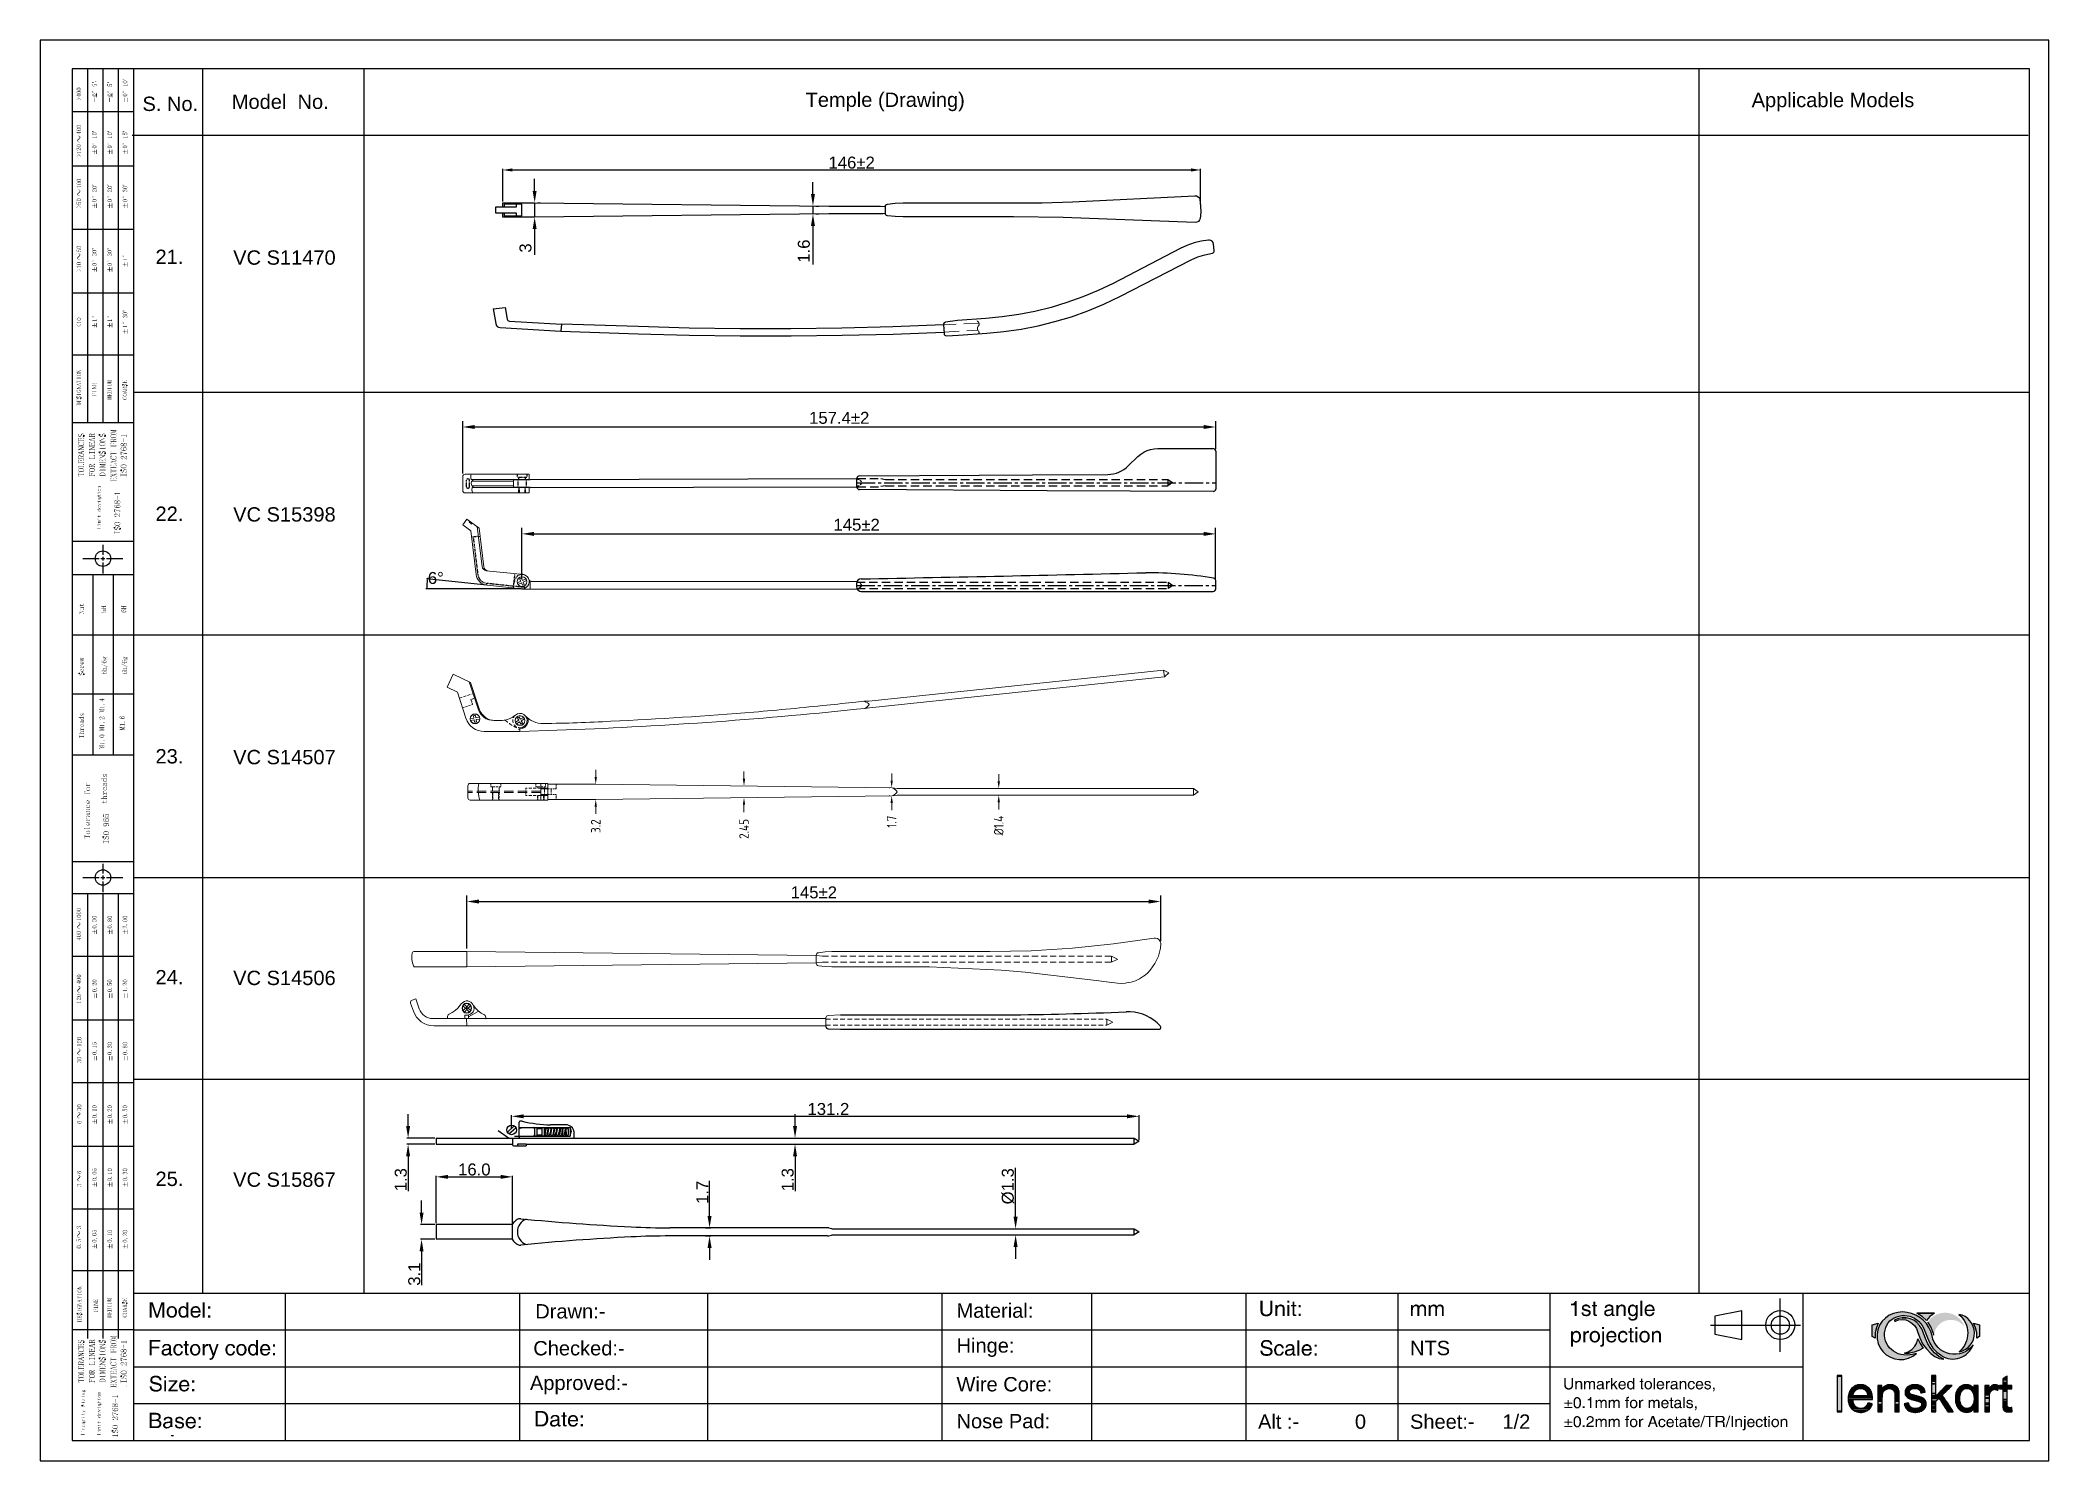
# Model space of a CAD drawing. Header units: millimetres. Extents: x 7018 to 13530, y 4187 to 5692.
# Drawn here: x 7965.9 to 8385.9, y 4524.9 to 4821.9 of the extents above; entities that cross this region are included whole.
import ezdxf

# ---------------------------------------------------------------- set-up
doc = ezdxf.new("R2010")
doc.units = ezdxf.units.MM
for name, pattern in [('CENTER2', [28.575, 19.05, -3.175, 3.175, -3.175]), ('DASHED', [19.05, 12.7, -6.35]), ('HIDDEN', [9.525, 6.35, -3.175]), ('HIDDEN2', [0.1875, 0.125, -0.0625])]:
    doc.linetypes.add(name, pattern=pattern)
for name, color, linetype in [('Center Line', 2, 'CENTER2'), ('Dimension', 3, 'Continuous'), ('Hidden Line', 1, 'HIDDEN2')]:
    doc.layers.add(name, color=color, linetype=linetype)
doc.styles.get("Standard").update_dxf_attribs({"font": 'arial.ttf'})
doc.styles.add('标注', font='dim.shx', dxfattribs={"height": 2})
doc.styles.add('样式 1', font='romant.shx')
doc.dimstyles.new('1-1', dxfattribs={"dimtxt": 2, "dimasz": 1.5, "dimexe": 0.5, "dimexo": 0.5, "dimgap": 0.5, "dimtad": 0, "dimdsep": 46, "dimtxsty": '标注', "dimcen": 0.09, "dimclrd": 4, "dimclre": 4, "dimclrt": 4, "dimadec": 0, "dimazin": 0, "dimtfac": 1, "dimtofl": 0, "dimtmove": 0, "dimatfit": 3, "dimfxl": 1, "dimtolj": 1, "dimtzin": 0, "dimlwd": 13, "dimlwe": 13, "dimarcsym": 0})
doc.dimstyles.new('ISO-25$0', dxfattribs={"dimtxt": 2.5, "dimasz": 2.5, "dimexe": 0.5, "dimexo": 1, "dimgap": 1, "dimtad": 0, "dimtih": 1, "dimtoh": 1, "dimdec": 1, "dimzin": 10, "dimdsep": 46, "dimlunit": 6, "dimtxsty": '样式 1', "dimcen": 0, "dimclrd": 256, "dimclre": 256, "dimclrt": 7, "dimazin": 0, "dimtfac": 1, "dimtdec": 1, "dimtofl": 0, "dimtmove": 0, "dimatfit": 0, "dimfxl": 1, "dimtolj": 1, "dimtzin": 10, "dimarcsym": 0})
doc.dimstyles.get("Standard").update_dxf_attribs({"dimtxt": 0.18, "dimasz": 0.18, "dimexe": 0.18, "dimexo": 0.0625, "dimgap": 0.09, "dimtad": 0, "dimtih": 1, "dimtoh": 1, "dimdec": 4, "dimzin": 0, "dimdsep": 46, "dimtxsty": 'Standard', "dimcen": 0.09, "dimadec": 0, "dimazin": 0, "dimtfac": 1, "dimtdec": 4, "dimtofl": 0, "dimtmove": 0, "dimatfit": 3, "dimfxl": 1, "dimtolj": 1, "dimtzin": 0, "dimarcsym": 0})
doc.dimstyles.new('Standard$0', dxfattribs={"dimtxt": 2.3, "dimasz": 2, "dimexe": 1, "dimexo": 1, "dimgap": 1, "dimtad": 1, "dimdec": 1, "dimzin": 0, "dimdsep": 46, "dimtxsty": 'Standard', "dimcen": 0, "dimclrd": 4, "dimclre": 4, "dimclrt": 4, "dimadec": 1, "dimazin": 0, "dimtfac": 1, "dimtdec": 1, "dimtofl": 0, "dimtmove": 0, "dimatfit": 0, "dimfxl": 1, "dimtfillclr": 256, "dimtolj": 1, "dimtzin": 0, "dimlwd": -1, "dimlwe": -1, "dimarcsym": 1})

msp = doc.modelspace()

# ---------------------------------------------------------------- texts
at = {"attachment_point": 5}
for s, insert, char_height, width in [('S. No.', (7993.155, 4808.591), 2.9997, 34.34827), ('Model  No.', (8016.145, 4809.031), 2.9997, 34.34827), ('Temple (Drawing)', (8142.635, 4809.011), 2.99966, 46.92869), ('Applicable Models', (8340.808, 4808.96), 2.99966, 46.92869), ('21.', (7992.969, 4776.622), 2.9997, 34.34827), ('VC S11470', (8017.019, 4776.456), 2.9997, 34.34827), ('22.', (7992.969, 4722.919), 2.9997, 34.34827), ('VC S15398', (8017.019, 4722.754), 2.9997, 34.34827), ('23.', (7992.969, 4672.187), 2.9997, 34.34827), ('VC S14507', (8017.019, 4672.021), 2.9997, 34.34827), ('24.', (7992.969, 4626.022), 2.9997, 34.34827), ('VC S14506', (8017.019, 4625.857), 2.9997, 34.34827), ('25.', (7992.969, 4583.85), 2.9997, 34.34827), ('VC S15867', (8017.019, 4583.685), 2.9997, 34.34827), ('Drawn:-', (8076.805, 4556.156), 2.9997, 34.34827), ('\\pxql;Material:', (8174.725, 4556.3), 2.99966, 34.34827), ('Checked:-', (8078.602, 4548.438), 2.9997, 34.34827), ('\\pxql;Hinge:', (8174.725, 4548.582), 2.99966, 34.34827), ('\\pxql;NTS', (8269.542, 4548.482), 2.9997, 34.34827), ('Approved:-', (8078.602, 4540.766), 2.9997, 34.34827), ('\\pxql; Wire Core:', (8173.558, 4540.909), 2.99966, 34.34827), ('\\pxql;Nose Pad:', (8174.725, 4533.192), 2.99966, 34.34827), ('\\pxql;Alt :-          0', (8237.769, 4533.092), 2.99966, 34.34827), ('\\pxql;Sheet:-     1/2', (8269.542, 4533.092), 2.99966, 34.34827)]:
    msp.add_mtext(s, dxfattribs=dict(at, insert=insert, char_height=char_height, width=width))

# ---------------------------------------------------------------- blocks, each defined once
blk = doc.blocks.new('*D2770')
at = {"layer": 'Defpoints', "color": 0, "transparency": 16777216}
for p in [(8195.72, 4596.94), (8064.52, 4594.1), (8195.72, 4591.75)]:
    blk.add_point(p, dxfattribs=at)
at = {"layer": 'Dimension', "color": 3, "transparency": 16777216}
for p, q in [((8064.52, 4594.35), (8064.52, 4597.19)), ((8067.02, 4596.94), (8193.22, 4596.94)), ((8195.72, 4592), (8195.72, 4597.19))]:
    blk.add_line(p, q, dxfattribs=at)
for points in [[(8067.02, 4597.35), (8067.02, 4596.52), (8064.52, 4596.94)], [(8193.22, 4597.35), (8193.22, 4596.52), (8195.72, 4596.94)]]:
    blk.add_solid(points, dxfattribs=at)
at = {"layer": 'Dimension', "transparency": 16777216, "insert": (8130.76, 4598.46), "char_height": 2.5, "attachment_point": 5}
blk.add_mtext('\\A1;131.2', dxfattribs=at)
blk = doc.blocks.new('*D2771')
at = {"layer": 'Defpoints', "color": 0, "transparency": 16777216}
for p in [(8123.78, 4592.4), (8123.78, 4591.1), (8123.78, 4591.1)]:
    blk.add_point(p, dxfattribs=at)
at = {"layer": 'Dimension', "color": 3, "transparency": 16777216}
for p, q in [((8123.78, 4594.9), (8123.78, 4597.4)), ((8123.78, 4588.6), (8123.78, 4581.28))]:
    blk.add_line(p, q, dxfattribs=at)
for points in [[(8123.37, 4594.9), (8124.2, 4594.9), (8123.78, 4592.4)], [(8123.37, 4588.6), (8124.2, 4588.6), (8123.78, 4591.1)]]:
    blk.add_solid(points, dxfattribs=at)
at = {"layer": 'Dimension', "transparency": 16777216, "insert": (8122.25, 4583.69), "char_height": 2.5, "attachment_point": 5, "rotation": 90}
blk.add_mtext('\\A1;1.3', dxfattribs=at)
blk = doc.blocks.new('*D2772')
at = {"layer": 'Defpoints', "color": 0, "transparency": 16777216}
for p in [(8048.72, 4574.33), (8045.69, 4571.23), (8048.72, 4571.23)]:
    blk.add_point(p, dxfattribs=at)
at = {"layer": 'Dimension', "color": 3, "transparency": 16777216}
for p, q in [((8045.69, 4576.83), (8045.69, 4579.33)), ((8048.47, 4574.33), (8045.44, 4574.33)), ((8048.47, 4571.23), (8045.44, 4571.23)), ((8045.69, 4568.73), (8045.69, 4561.66))]:
    blk.add_line(p, q, dxfattribs=at)
for points in [[(8045.28, 4576.83), (8046.11, 4576.83), (8045.69, 4574.33)], [(8045.28, 4568.73), (8046.11, 4568.73), (8045.69, 4571.23)]]:
    blk.add_solid(points, dxfattribs=at)
at = {"layer": 'Dimension', "transparency": 16777216, "insert": (8044.17, 4563.95), "char_height": 2.5, "attachment_point": 5, "rotation": 90}
blk.add_mtext('\\A1;3.1', dxfattribs=at)
blk = doc.blocks.new('*D2773')
at = {"layer": 'Defpoints', "color": 0, "transparency": 16777216}
for p in [(8064.72, 4584.28), (8048.72, 4574.33), (8064.72, 4574.33)]:
    blk.add_point(p, dxfattribs=at)
at = {"layer": 'Dimension', "color": 3, "transparency": 16777216}
for p, q in [((8048.72, 4574.58), (8048.72, 4584.53)), ((8051.22, 4584.28), (8062.22, 4584.28)), ((8064.72, 4574.58), (8064.72, 4584.53))]:
    blk.add_line(p, q, dxfattribs=at)
for points in [[(8051.22, 4584.7), (8051.22, 4583.87), (8048.72, 4584.28)], [(8062.22, 4584.7), (8062.22, 4583.87), (8064.72, 4584.28)]]:
    blk.add_solid(points, dxfattribs=at)
at = {"layer": 'Dimension', "transparency": 16777216, "insert": (8056.72, 4585.81), "char_height": 2.5, "attachment_point": 5}
blk.add_mtext('\\A1;16.0', dxfattribs=at)
blk = doc.blocks.new('*D2774')
at = {"layer": 'Defpoints', "color": 0, "transparency": 16777216}
for p in [(8168.26, 4573.43), (8168.26, 4572.13), (8169.9, 4572.13)]:
    blk.add_point(p, dxfattribs=at)
at = {"layer": 'Dimension', "color": 3, "transparency": 16777216}
for p, q in [((8169.9, 4575.93), (8169.9, 4586.2)), ((8168.51, 4573.43), (8170.15, 4573.43)), ((8168.51, 4572.13), (8170.15, 4572.13)), ((8169.9, 4569.63), (8169.9, 4567.13))]:
    blk.add_line(p, q, dxfattribs=at)
for points in [[(8169.48, 4575.93), (8170.32, 4575.93), (8169.9, 4573.43)], [(8169.48, 4569.63), (8170.32, 4569.63), (8169.9, 4572.13)]]:
    blk.add_solid(points, dxfattribs=at)
at = {"layer": 'Dimension', "transparency": 16777216, "insert": (8168.31, 4582.32), "char_height": 2.5, "attachment_point": 5, "rotation": 90}
blk.add_mtext('\\A1;%%c1.3', dxfattribs=at)
blk = doc.blocks.new('*D2775')
at = {"layer": 'Defpoints', "color": 0, "transparency": 16777216}
for p in [(8104.82, 4573.63), (8104.82, 4571.93), (8105.91, 4571.93)]:
    blk.add_point(p, dxfattribs=at)
at = {"layer": 'Dimension', "color": 3, "transparency": 16777216}
for p, q in [((8105.91, 4576.13), (8105.91, 4583.45)), ((8105.07, 4573.63), (8106.16, 4573.63)), ((8105.07, 4571.93), (8106.16, 4571.93)), ((8105.91, 4569.43), (8105.91, 4566.93))]:
    blk.add_line(p, q, dxfattribs=at)
for points in [[(8105.49, 4576.13), (8106.33, 4576.13), (8105.91, 4573.63)], [(8105.49, 4569.43), (8106.33, 4569.43), (8105.91, 4571.93)]]:
    blk.add_solid(points, dxfattribs=at)
at = {"layer": 'Dimension', "transparency": 16777216, "insert": (8104.41, 4581.04), "char_height": 2.5, "attachment_point": 5, "rotation": 90}
blk.add_mtext('\\A1;1.7', dxfattribs=at)
blk = doc.blocks.new('*D2776')
at = {"layer": 'Defpoints', "color": 0, "transparency": 16777216}
for p in [(8042.88, 4591.1), (8048.72, 4592.4), (8048.72, 4591.1)]:
    blk.add_point(p, dxfattribs=at)
at = {"layer": 'Dimension', "color": 3, "transparency": 16777216}
for p, q in [((8042.88, 4594.9), (8042.88, 4597.4)), ((8048.47, 4592.4), (8042.63, 4592.4)), ((8048.47, 4591.1), (8042.63, 4591.1)), ((8042.88, 4588.6), (8042.88, 4581.28))]:
    blk.add_line(p, q, dxfattribs=at)
for points in [[(8042.46, 4594.9), (8043.29, 4594.9), (8042.88, 4592.4)], [(8042.46, 4588.6), (8043.29, 4588.6), (8042.88, 4591.1)]]:
    blk.add_solid(points, dxfattribs=at)
at = {"layer": 'Dimension', "transparency": 16777216, "insert": (8041.35, 4583.69), "char_height": 2.5, "attachment_point": 5, "rotation": 90}
blk.add_mtext('\\A1;1.3', dxfattribs=at)
blk = doc.blocks.new('fr')
at = {"transparency": 33554559}
for points in [[(1488.16, -437.24), (1488.16, -444.82), (1489.15, -444.82), (1489.15, -437.24)], [(1498.94, -439.18), (1498.94, -439.23), (1498.72, -439.23), (1498.67, -439.27), (1498.58, -439.27), (1498.54, -439.32), (1498.45, -439.32), (1498.4, -439.36), (1498.31, -439.41), (1498.27, -439.41), (1498.22, -439.45), (1498.18, -439.45), (1498.09, -439.54), (1498.04, -439.54), (1497.95, -439.59), (1497.95, -439.63), (1497.9, -439.63), (1497.86, -439.68), (1497.86, -439.72), (1497.81, -439.72), (1497.81, -439.77), (1497.77, -439.77), (1497.77, -439.81), (1497.72, -439.86), (1497.68, -439.86), (1497.68, -439.9), (1497.63, -439.9), (1497.63, -439.95), (1497.59, -439.95), (1497.59, -439.99), (1497.54, -440.04), (1497.54, -440.08), (1497.5, -440.08), (1497.5, -439.32), (1496.69, -439.32), (1496.69, -444.82), (1497.59, -444.82), (1497.59, -441.8), (1497.63, -441.8), (1497.63, -441.26), (1497.68, -441.21), (1497.68, -441.03), (1497.72, -441.03), (1497.72, -440.85), (1497.81, -440.67), (1497.86, -440.62), (1497.86, -440.58), (1497.95, -440.49), (1497.95, -440.44), (1497.99, -440.44), (1498.04, -440.4), (1498.04, -440.35), (1498.09, -440.35), (1498.22, -440.22), (1498.27, -440.22), (1498.31, -440.17), (1498.4, -440.17), (1498.49, -440.08), (1498.58, -440.08), (1498.63, -440.04), (1498.76, -440.04), (1498.81, -439.99), (1499.35, -439.99), (1499.39, -440.04), (1499.53, -440.04), (1499.53, -440.08), (1499.62, -440.08), (1499.66, -440.13), (1499.71, -440.13), (1499.71, -440.17), (1499.8, -440.17), (1499.8, -440.22), (1499.85, -440.22), (1499.89, -440.26), (1499.89, -440.31), (1499.94, -440.31), (1499.98, -440.35), (1499.98, -440.4), (1500.07, -440.49), (1500.07, -440.53), (1500.12, -440.58), (1500.12, -440.67), (1500.21, -440.85), (1500.21, -444.82), (1501.15, -444.82), (1501.15, -440.76), (1501.11, -440.67), (1501.11, -440.49), (1501.06, -440.44), (1501.06, -440.31), (1501.02, -440.26), (1501.02, -440.17), (1500.97, -440.17), (1500.97, -440.04), (1500.93, -440.04), (1500.93, -439.99), (1500.88, -439.95), (1500.88, -439.9), (1500.84, -439.9), (1500.84, -439.86), (1500.79, -439.81), (1500.79, -439.77), (1500.75, -439.77), (1500.75, -439.72), (1500.7, -439.72), (1500.7, -439.68), (1500.66, -439.63), (1500.61, -439.63), (1500.61, -439.59), (1500.52, -439.54), (1500.48, -439.54), (1500.39, -439.45), (1500.34, -439.45), (1500.3, -439.41), (1500.25, -439.41), (1500.16, -439.36), (1500.12, -439.36), (1500.12, -439.32), (1500.03, -439.32), (1499.98, -439.27), (1499.85, -439.27), (1499.85, -439.23), (1499.57, -439.23), (1499.53, -439.18)], [(1504.04, -439.18), (1504, -439.23), (1503.77, -439.23), (1503.59, -439.32), (1503.46, -439.32), (1503.41, -439.36), (1503.37, -439.36), (1503.09, -439.5), (1503.05, -439.54), (1503, -439.54), (1502.82, -439.72), (1502.78, -439.72), (1502.78, -439.77), (1502.64, -439.9), (1502.64, -439.95), (1502.6, -439.95), (1502.6, -440.04), (1502.55, -440.04), (1502.55, -440.13), (1502.51, -440.13), (1502.51, -440.22), (1502.46, -440.22), (1502.46, -440.35), (1502.42, -440.35), (1502.42, -440.53), (1502.37, -440.53), (1502.37, -441.08), (1502.42, -441.12), (1502.42, -441.26), (1502.46, -441.26), (1502.46, -441.35), (1502.51, -441.35), (1502.51, -441.44), (1502.55, -441.44), (1502.55, -441.48), (1502.6, -441.53), (1502.6, -441.57), (1502.64, -441.57), (1502.64, -441.62), (1502.69, -441.62), (1502.69, -441.66), (1502.73, -441.66), (1502.73, -441.71), (1502.78, -441.71), (1502.78, -441.75), (1502.82, -441.75), (1502.82, -441.8), (1502.87, -441.8), (1502.87, -441.84), (1502.91, -441.84), (1502.91, -441.89), (1502.96, -441.89), (1503, -441.93), (1503.05, -441.93), (1503.05, -441.98), (1503.14, -441.98), (1503.14, -442.02), (1503.23, -442.02), (1503.32, -442.11), (1503.41, -442.11), (1503.41, -442.16), (1503.5, -442.16), (1503.55, -442.2), (1503.64, -442.2), (1503.68, -442.25), (1503.82, -442.25), (1503.86, -442.29), (1503.95, -442.29), (1504, -442.34), (1504.18, -442.34), (1504.18, -442.38), (1504.36, -442.38), (1504.36, -442.43), (1504.45, -442.43), (1504.54, -442.48), (1504.63, -442.48), (1504.67, -442.52), (1504.76, -442.52), (1504.85, -442.57), (1504.95, -442.57), (1505.04, -442.61), (1505.26, -442.66), (1505.31, -442.7), (1505.4, -442.7), (1505.4, -442.75), (1505.49, -442.75), (1505.53, -442.79), (1505.58, -442.79), (1505.58, -442.84), (1505.62, -442.84), (1505.71, -442.93), (1505.71, -442.97), (1505.76, -443.02), (1505.76, -443.06), (1505.8, -443.06), (1505.8, -443.29), (1505.85, -443.29), (1505.8, -443.33), (1505.8, -443.51), (1505.76, -443.51), (1505.76, -443.6), (1505.71, -443.65), (1505.71, -443.69), (1505.67, -443.69), (1505.67, -443.78), (1505.62, -443.78), (1505.58, -443.83), (1505.58, -443.87), (1505.53, -443.87), (1505.53, -443.92), (1505.49, -443.92), (1505.44, -443.96), (1505.4, -443.96), (1505.35, -444.01), (1505.31, -444.01), (1505.31, -444.05), (1505.22, -444.05), (1505.17, -444.1), (1504.99, -444.1), (1504.95, -444.15), (1504.13, -444.15), (1504.09, -444.1), (1503.95, -444.1), (1503.95, -444.05), (1503.82, -444.05), (1503.82, -444.01), (1503.77, -444.01), (1503.73, -443.96), (1503.68, -443.96), (1503.64, -443.92), (1503.59, -443.92), (1503.59, -443.87), (1503.55, -443.87), (1503.5, -443.83), (1503.5, -443.78), (1503.46, -443.78), (1503.46, -443.74), (1503.41, -443.74), (1503.41, -443.69), (1503.37, -443.69), (1503.37, -443.65), (1503.32, -443.6), (1503.32, -443.56), (1503.28, -443.51), (1503.28, -443.42), (1503.23, -443.42), (1503.23, -443.33), (1503.19, -443.33), (1503.19, -443.2), (1503.14, -443.15), (1503.14, -443.02), (1502.96, -443.02), (1502.91, -443.06), (1502.73, -443.06), (1502.69, -443.11), (1502.46, -443.11), (1502.37, -443.15), (1502.19, -443.15), (1502.19, -443.2), (1502.24, -443.2), (1502.24, -443.38), (1502.28, -443.38), (1502.28, -443.51), (1502.33, -443.56), (1502.33, -443.65), (1502.37, -443.69), (1502.37, -443.78), (1502.42, -443.78), (1502.42, -443.87), (1502.46, -443.87), (1502.46, -443.92), (1502.51, -443.96), (1502.51, -444.05), (1502.55, -444.05), (1502.55, -444.1), (1502.6, -444.1), (1502.6, -444.15), (1502.64, -444.15), (1502.64, -444.24), (1502.69, -444.24), (1502.78, -444.33), (1502.78, -444.37), (1502.82, -444.37), (1502.87, -444.42), (1502.87, -444.46), (1502.91, -444.46), (1502.91, -444.51), (1502.96, -444.51), (1503, -444.55), (1503.05, -444.55), (1503.09, -444.6), (1503.19, -444.64), (1503.23, -444.69), (1503.28, -444.69), (1503.41, -444.73), (1503.46, -444.78), (1504, -444.91), (1504.22, -444.91), (1504.4, -444.96), (1504.63, -444.96), (1504.81, -444.91), (1505.04, -444.91), (1505.4, -444.82), (1505.44, -444.82), (1505.58, -444.78), (1505.62, -444.73), (1505.76, -444.69), (1505.8, -444.69), (1505.89, -444.64), (1505.94, -444.6), (1506.03, -444.55), (1506.07, -444.51), (1506.12, -444.51), (1506.12, -444.46), (1506.16, -444.46), (1506.21, -444.42), (1506.21, -444.37), (1506.25, -444.37), (1506.39, -444.24), (1506.39, -444.19), (1506.43, -444.19), (1506.43, -444.15), (1506.48, -444.15), (1506.48, -444.1), (1506.52, -444.1), (1506.52, -444.01), (1506.57, -444.01), (1506.57, -443.96), (1506.62, -443.92), (1506.62, -443.87), (1506.66, -443.87), (1506.66, -443.74), (1506.71, -443.74), (1506.71, -443.6), (1506.75, -443.6), (1506.75, -443.33), (1506.8, -443.29), (1506.8, -443.06), (1506.75, -443.06), (1506.75, -442.79), (1506.71, -442.79), (1506.71, -442.66), (1506.66, -442.61), (1506.66, -442.57), (1506.62, -442.52), (1506.62, -442.48), (1506.57, -442.43), (1506.57, -442.38), (1506.52, -442.38), (1506.52, -442.34), (1506.48, -442.34), (1506.48, -442.25), (1506.43, -442.25), (1506.39, -442.2), (1506.34, -442.2), (1506.34, -442.16), (1506.3, -442.16), (1506.3, -442.11), (1506.25, -442.11), (1506.21, -442.02), (1506.12, -442.02), (1506.12, -441.98), (1506.07, -441.98), (1506.03, -441.93), (1505.98, -441.93), (1505.94, -441.89), (1505.89, -441.89), (1505.85, -441.84), (1505.76, -441.84), (1505.71, -441.8), (1505.62, -441.8), (1505.58, -441.75), (1505.49, -441.75), (1505.44, -441.71), (1505.31, -441.71), (1505.31, -441.66), (1505.17, -441.66), (1505.13, -441.62), (1504.99, -441.62), (1504.95, -441.57), (1504.85, -441.57), (1504.85, -441.53), (1504.72, -441.53), (1504.67, -441.48), (1504.49, -441.48), (1504.49, -441.44), (1504.36, -441.44), (1504.31, -441.39), (1504.22, -441.39), (1504.22, -441.35), (1504.04, -441.35), (1504.04, -441.3), (1503.86, -441.3), (1503.77, -441.26), (1503.73, -441.26), (1503.73, -441.21), (1503.64, -441.21), (1503.55, -441.12), (1503.5, -441.12), (1503.46, -441.08), (1503.46, -441.03), (1503.41, -441.03), (1503.37, -440.94), (1503.32, -440.9), (1503.32, -440.81), (1503.28, -440.81), (1503.28, -440.49), (1503.32, -440.44), (1503.32, -440.4), (1503.37, -440.35), (1503.37, -440.31), (1503.41, -440.31), (1503.46, -440.26), (1503.46, -440.22), (1503.5, -440.22), (1503.59, -440.13), (1503.64, -440.13), (1503.64, -440.08), (1503.73, -440.08), (1503.73, -440.04), (1503.86, -440.04), (1503.91, -439.99), (1504.13, -439.99), (1504.18, -439.95), (1504.72, -439.95), (1504.76, -439.99), (1504.95, -439.99), (1504.99, -440.04), (1505.08, -440.04), (1505.08, -440.08), (1505.17, -440.08), (1505.17, -440.13), (1505.22, -440.13), (1505.26, -440.17), (1505.31, -440.17), (1505.31, -440.22), (1505.35, -440.22), (1505.44, -440.31), (1505.44, -440.35), (1505.49, -440.35), (1505.49, -440.4), (1505.53, -440.44), (1505.53, -440.49), (1505.58, -440.53), (1505.58, -440.58), (1505.62, -440.62), (1505.62, -440.81), (1505.67, -440.81), (1505.67, -440.85), (1505.85, -440.85), (1505.85, -440.81), (1506.16, -440.81), (1506.21, -440.76), (1506.52, -440.76), (1506.52, -440.72), (1506.57, -440.72), (1506.57, -440.62), (1506.52, -440.62), (1506.52, -440.44), (1506.48, -440.4), (1506.48, -440.26), (1506.43, -440.26), (1506.43, -440.17), (1506.39, -440.13), (1506.39, -440.04), (1506.34, -440.04), (1506.34, -439.99), (1506.3, -439.99), (1506.3, -439.9), (1506.25, -439.9), (1506.25, -439.86), (1506.07, -439.68), (1505.98, -439.63), (1505.89, -439.54), (1505.8, -439.5), (1505.76, -439.45), (1505.71, -439.45), (1505.53, -439.36), (1505.44, -439.36), (1505.4, -439.32), (1505.31, -439.32), (1505.17, -439.27), (1505.08, -439.23), (1504.81, -439.23), (1504.76, -439.18)], [(1520.97, -439.18), (1520.92, -439.23), (1520.79, -439.23), (1520.74, -439.27), (1520.65, -439.27), (1520.65, -439.32), (1520.61, -439.32), (1520.56, -439.36), (1520.52, -439.36), (1520.52, -439.41), (1520.47, -439.41), (1520.24, -439.63), (1520.24, -439.68), (1520.2, -439.68), (1520.2, -439.72), (1520.11, -439.81), (1520.11, -439.86), (1520.06, -439.86), (1520.06, -439.9), (1520.02, -439.95), (1520.02, -439.99), (1519.97, -440.04), (1519.97, -440.08), (1519.93, -440.13), (1519.93, -439.32), (1519.07, -439.32), (1519.07, -444.82), (1520.02, -444.82), (1520.02, -441.57), (1520.06, -441.48), (1520.06, -441.17), (1520.2, -440.76), (1520.29, -440.62), (1520.34, -440.53), (1520.34, -440.49), (1520.43, -440.44), (1520.47, -440.4), (1520.52, -440.35), (1520.52, -440.31), (1520.56, -440.31), (1520.61, -440.26), (1520.65, -440.26), (1520.65, -440.22), (1520.74, -440.22), (1520.79, -440.17), (1521.01, -440.17), (1521.06, -440.13), (1521.19, -440.13), (1521.19, -440.17), (1521.42, -440.17), (1521.46, -440.22), (1521.51, -440.22), (1521.51, -440.26), (1521.6, -440.26), (1521.64, -440.31), (1521.69, -440.31), (1521.73, -440.35), (1521.78, -440.31), (1521.78, -440.22), (1521.82, -440.22), (1521.82, -440.13), (1521.87, -440.08), (1521.87, -439.99), (1521.91, -439.95), (1521.91, -439.86), (1521.96, -439.86), (1521.96, -439.77), (1522.01, -439.72), (1522.01, -439.63), (1522.05, -439.59), (1522.05, -439.45), (1521.96, -439.45), (1521.96, -439.41), (1521.91, -439.41), (1521.87, -439.36), (1521.82, -439.36), (1521.78, -439.32), (1521.69, -439.32), (1521.69, -439.27), (1521.6, -439.27), (1521.51, -439.23), (1521.33, -439.23), (1521.33, -439.18)], [(1523.72, -437.38), (1523.68, -437.42), (1523.63, -437.42), (1523.63, -437.47), (1523.58, -437.47), (1523.49, -437.51), (1523.45, -437.56), (1523.36, -437.6), (1523.31, -437.6), (1523.22, -437.69), (1523.18, -437.69), (1523.04, -437.83), (1522.95, -437.83), (1522.91, -437.87), (1522.86, -437.87), (1522.86, -437.92), (1522.82, -437.92), (1522.82, -439.32), (1522.1, -439.32), (1522.1, -440.04), (1522.82, -440.04), (1522.82, -444.01), (1522.86, -444.01), (1522.86, -444.19), (1522.91, -444.24), (1522.91, -444.33), (1522.95, -444.37), (1522.95, -444.42), (1523.04, -444.51), (1523.04, -444.55), (1523.09, -444.55), (1523.22, -444.69), (1523.4, -444.78), (1523.49, -444.78), (1523.54, -444.82), (1523.63, -444.82), (1523.68, -444.87), (1524.53, -444.87), (1524.58, -444.82), (1524.71, -444.82), (1524.76, -444.78), (1524.8, -444.78), (1524.76, -444.73), (1524.76, -444.51), (1524.71, -444.46), (1524.71, -444.24), (1524.67, -444.19), (1524.67, -443.96), (1524.58, -443.96), (1524.53, -444.01), (1524.08, -444.01), (1524.08, -443.96), (1523.95, -443.96), (1523.9, -443.92), (1523.9, -443.87), (1523.86, -443.87), (1523.86, -443.83), (1523.81, -443.83), (1523.81, -443.78), (1523.77, -443.78), (1523.77, -443.69), (1523.72, -443.69), (1523.72, -440.04), (1524.67, -440.04), (1524.67, -439.32), (1523.72, -439.32)]]:
    blk.add_hatch(color=256, dxfattribs=at).paths.add_polyline_path(points)
h = blk.add_hatch(color=256, dxfattribs=at)
h.paths.add_polyline_path([(1495.51, -441.57), (1495.51, -441.26), (1495.47, -441.26), (1495.47, -441.12), (1495.42, -441.03), (1495.42, -440.94), (1495.38, -440.9), (1495.38, -440.81), (1495.33, -440.76), (1495.33, -440.67), (1495.29, -440.62), (1495.24, -440.53), (1495.24, -440.44), (1495.2, -440.4), (1495.2, -440.35), (1495.15, -440.35), (1495.11, -440.26), (1495.11, -440.22), (1495.02, -440.13), (1495.02, -440.08), (1494.97, -440.08), (1494.97, -440.04), (1494.93, -440.04), (1494.93, -439.99), (1494.88, -439.99), (1494.88, -439.95), (1494.61, -439.68), (1494.56, -439.68), (1494.47, -439.59), (1494.43, -439.59), (1494.34, -439.5), (1494.29, -439.5), (1494.2, -439.45), (1494.16, -439.41), (1494.07, -439.36), (1493.98, -439.36), (1493.93, -439.32), (1493.84, -439.27), (1493.8, -439.27), (1493.66, -439.23), (1493.44, -439.23), (1493.3, -439.18), (1492.71, -439.18), (1492.62, -439.23), (1492.44, -439.23), (1492.31, -439.27), (1492.26, -439.27), (1492.13, -439.32), (1492.13, -439.36), (1491.99, -439.36), (1491.95, -439.41), (1491.86, -439.45), (1491.81, -439.5), (1491.72, -439.5), (1491.63, -439.59), (1491.5, -439.68), (1491.41, -439.77), (1491.36, -439.77), (1491.36, -439.81), (1491.32, -439.81), (1491.32, -439.86), (1491.27, -439.86), (1491.23, -439.9), (1491.23, -439.95), (1491.18, -439.95), (1491.18, -439.99), (1491.13, -439.99), (1491.13, -440.04), (1491.09, -440.04), (1491.09, -440.08), (1491.04, -440.13), (1491.04, -440.17), (1491, -440.17), (1491, -440.26), (1490.95, -440.26), (1490.91, -440.35), (1490.91, -440.4), (1490.86, -440.4), (1490.86, -440.44), (1490.82, -440.49), (1490.82, -440.53), (1490.77, -440.62), (1490.73, -440.67), (1490.73, -440.76), (1490.68, -440.76), (1490.68, -440.85), (1490.64, -440.9), (1490.64, -441.03), (1490.59, -441.03), (1490.59, -441.21), (1490.55, -441.26), (1490.55, -441.53), (1490.5, -441.57), (1490.5, -442.66), (1490.55, -442.79), (1490.55, -442.88), (1490.59, -442.97), (1490.59, -443.11), (1490.64, -443.15), (1490.64, -443.29), (1490.68, -443.29), (1490.68, -443.38), (1490.73, -443.42), (1490.77, -443.51), (1490.77, -443.6), (1490.82, -443.6), (1490.82, -443.69), (1490.86, -443.69), (1490.86, -443.78), (1490.91, -443.78), (1490.91, -443.83), (1491, -443.92), (1491, -443.96), (1491.04, -443.96), (1491.04, -444.01), (1491.09, -444.05), (1491.13, -444.05), (1491.13, -444.15), (1491.18, -444.15), (1491.18, -444.19), (1491.23, -444.19), (1491.23, -444.24), (1491.27, -444.24), (1491.32, -444.33), (1491.36, -444.37), (1491.45, -444.42), (1491.5, -444.46), (1491.59, -444.51), (1491.63, -444.55), (1491.72, -444.6), (1491.77, -444.6), (1491.86, -444.64), (1491.9, -444.69), (1491.99, -444.73), (1492.04, -444.73), (1492.31, -444.82), (1492.35, -444.82), (1492.62, -444.91), (1492.94, -444.91), (1492.99, -444.96), (1493.26, -444.96), (1493.3, -444.91), (1493.62, -444.91), (1493.71, -444.87), (1493.75, -444.87), (1494.02, -444.78), (1494.07, -444.78), (1494.16, -444.73), (1494.2, -444.73), (1494.29, -444.69), (1494.34, -444.64), (1494.43, -444.6), (1494.47, -444.6), (1494.56, -444.55), (1494.61, -444.51), (1494.7, -444.46), (1494.75, -444.42), (1494.84, -444.37), (1494.88, -444.33), (1494.93, -444.24), (1494.97, -444.24), (1494.97, -444.19), (1495.02, -444.19), (1495.02, -444.15), (1495.06, -444.15), (1495.06, -444.1), (1495.15, -444.01), (1495.15, -443.96), (1495.2, -443.96), (1495.2, -443.92), (1495.24, -443.87), (1495.24, -443.83), (1495.29, -443.83), (1495.29, -443.74), (1495.33, -443.69), (1495.42, -443.51), (1495.42, -443.42), (1495.47, -443.42), (1495.47, -443.29), (1495.51, -443.29), (1495.51, -443.15), (1495.38, -443.15), (1495.29, -443.11), (1495.06, -443.11), (1494.97, -443.06), (1494.66, -443.06), (1494.61, -443.02), (1494.56, -443.02), (1494.56, -443.11), (1494.52, -443.11), (1494.52, -443.2), (1494.47, -443.2), (1494.47, -443.29), (1494.43, -443.33), (1494.43, -443.38), (1494.38, -443.42), (1494.29, -443.6), (1494.25, -443.6), (1494.2, -443.69), (1494.16, -443.74), (1494.16, -443.78), (1494.11, -443.78), (1494.11, -443.83), (1494.07, -443.83), (1493.98, -443.92), (1493.93, -443.92), (1493.89, -443.96), (1493.84, -443.96), (1493.84, -444.01), (1493.8, -444.01), (1493.75, -444.05), (1493.66, -444.05), (1493.62, -444.1), (1493.53, -444.1), (1493.48, -444.15), (1492.71, -444.15), (1492.71, -444.1), (1492.58, -444.1), (1492.58, -444.05), (1492.44, -444.05), (1492.44, -444.01), (1492.35, -444.01), (1492.35, -443.96), (1492.31, -443.96), (1492.26, -443.92), (1492.22, -443.92), (1492.13, -443.83), (1492.08, -443.83), (1492.08, -443.78), (1492.04, -443.78), (1492.04, -443.74), (1491.99, -443.69), (1491.95, -443.69), (1491.86, -443.51), (1491.81, -443.51), (1491.77, -443.42), (1491.72, -443.38), (1491.72, -443.29), (1491.68, -443.29), (1491.68, -443.2), (1491.63, -443.2), (1491.63, -443.11), (1491.59, -443.11), (1491.59, -442.97), (1491.54, -442.88), (1491.54, -442.84), (1491.5, -442.79), (1491.5, -442.48), (1491.45, -442.48), (1491.45, -442.29), (1495.56, -442.29), (1495.56, -441.57)])
h.paths.add_polyline_path([(1494.56, -441.26), (1494.56, -441.53), (1491.5, -441.53), (1491.5, -441.35), (1491.54, -441.35), (1491.54, -441.12), (1491.59, -441.12), (1491.59, -441.03), (1491.63, -440.99), (1491.63, -440.9), (1491.68, -440.85), (1491.68, -440.81), (1491.72, -440.76), (1491.72, -440.72), (1491.77, -440.67), (1491.77, -440.62), (1491.81, -440.62), (1491.86, -440.53), (1491.9, -440.49), (1491.9, -440.44), (1491.99, -440.4), (1491.99, -440.35), (1492.04, -440.35), (1492.08, -440.26), (1492.13, -440.26), (1492.22, -440.17), (1492.26, -440.17), (1492.31, -440.13), (1492.35, -440.13), (1492.35, -440.08), (1492.44, -440.08), (1492.44, -440.04), (1492.53, -440.04), (1492.58, -439.99), (1492.71, -439.99), (1492.8, -439.95), (1493.35, -439.95), (1493.39, -439.99), (1493.53, -439.99), (1493.57, -440.04), (1493.66, -440.04), (1493.71, -440.08), (1493.75, -440.08), (1493.8, -440.13), (1493.84, -440.13), (1493.89, -440.17), (1493.98, -440.22), (1493.98, -440.26), (1494.02, -440.26), (1494.07, -440.35), (1494.11, -440.35), (1494.11, -440.4), (1494.16, -440.4), (1494.2, -440.44), (1494.2, -440.49), (1494.25, -440.53), (1494.29, -440.62), (1494.34, -440.62), (1494.34, -440.67), (1494.38, -440.72), (1494.38, -440.76), (1494.43, -440.81), (1494.43, -440.9), (1494.47, -440.94), (1494.47, -441.03), (1494.52, -441.12), (1494.52, -441.26)], flags=0)
h = blk.add_hatch(color=256, dxfattribs=at)
h.paths.add_polyline_path([(1510.54, -441.98), (1510.54, -441.93), (1510.5, -441.93), (1510.5, -441.84), (1510.45, -441.84), (1510.41, -441.75), (1510.36, -441.71), (1510.36, -441.66), (1510.32, -441.66), (1510.32, -441.57), (1510.27, -441.57), (1510.27, -441.53), (1510.23, -441.48), (1510.23, -441.44), (1510.18, -441.44), (1510.18, -441.39), (1510.14, -441.35), (1510.14, -441.3), (1510.18, -441.3), (1510.63, -440.85), (1510.68, -440.85), (1510.68, -440.81), (1510.72, -440.81), (1510.72, -440.76), (1510.77, -440.76), (1510.81, -440.72), (1510.86, -440.62), (1510.9, -440.58), (1510.99, -440.53), (1510.99, -440.49), (1511.08, -440.44), (1511.08, -440.4), (1511.13, -440.35), (1511.17, -440.35), (1511.17, -440.31), (1511.22, -440.26), (1511.26, -440.26), (1511.26, -440.22), (1511.31, -440.22), (1511.35, -440.17), (1511.35, -440.13), (1511.4, -440.13), (1511.4, -440.08), (1511.44, -440.08), (1511.49, -440.04), (1511.49, -439.99), (1511.53, -439.99), (1511.53, -439.95), (1511.58, -439.95), (1511.58, -439.9), (1511.62, -439.9), (1511.94, -439.59), (1511.99, -439.54), (1512.03, -439.54), (1512.03, -439.5), (1512.08, -439.5), (1512.08, -439.45), (1512.12, -439.41), (1512.17, -439.41), (1512.17, -439.36), (1512.21, -439.36), (1512.21, -439.32), (1510.99, -439.32), (1510.99, -439.36), (1510.95, -439.41), (1510.9, -439.41), (1510.9, -439.45), (1510.86, -439.45), (1510.86, -439.5), (1510.81, -439.5), (1510.81, -439.54), (1510.72, -439.63), (1510.68, -439.63), (1510.68, -439.68), (1510.63, -439.68), (1510.63, -439.72), (1510.45, -439.9), (1510.41, -439.9), (1510.41, -439.95), (1510.36, -439.95), (1510.36, -439.99), (1510.14, -440.22), (1510.14, -440.26), (1510.09, -440.26), (1509.95, -440.4), (1509.95, -440.44), (1509.86, -440.49), (1509.86, -440.53), (1509.82, -440.53), (1509.73, -440.62), (1509.68, -440.72), (1509.59, -440.76), (1509.59, -440.81), (1509.55, -440.81), (1509.55, -440.85), (1509.5, -440.85), (1509.28, -441.08), (1509.28, -441.12), (1509.23, -441.12), (1509.23, -441.17), (1509.19, -441.17), (1509.19, -441.21), (1509.14, -441.21), (1509.1, -441.26), (1509.1, -441.3), (1509.05, -441.3), (1509.05, -441.35), (1509.01, -441.35), (1509.01, -441.39), (1508.96, -441.39), (1508.96, -441.44), (1508.92, -441.44), (1508.92, -441.48), (1508.87, -441.48), (1508.87, -441.53), (1508.83, -441.53), (1508.83, -437.24), (1507.88, -437.24), (1507.88, -444.82), (1508.83, -444.82), (1508.83, -442.61), (1508.87, -442.61), (1508.87, -442.57), (1508.96, -442.48), (1509.05, -442.43), (1509.05, -442.38), (1509.14, -442.29), (1509.28, -442.2), (1509.46, -442.02), (1509.5, -442.02), (1509.55, -442.07), (1509.55, -442.11), (1509.59, -442.16), (1509.59, -442.2), (1509.64, -442.2), (1509.64, -442.25), (1509.68, -442.29), (1509.68, -442.34), (1509.73, -442.34), (1509.73, -442.38), (1509.77, -442.43), (1509.82, -442.52), (1509.82, -442.57), (1509.86, -442.57), (1509.86, -442.61), (1509.91, -442.66), (1509.91, -442.7), (1510, -442.79), (1510.05, -442.88), (1510.09, -442.93), (1510.09, -442.97), (1510.18, -443.06), (1510.18, -443.11), (1510.27, -443.2), (1510.27, -443.24), (1510.32, -443.29), (1510.36, -443.33), (1510.36, -443.38), (1510.41, -443.38), (1510.41, -443.42), (1510.45, -443.51), (1510.5, -443.51), (1510.5, -443.56), (1510.54, -443.6), (1510.54, -443.65), (1510.59, -443.69), (1510.59, -443.74), (1510.63, -443.74), (1510.63, -443.78), (1510.68, -443.83), (1510.68, -443.87), (1510.72, -443.87), (1510.72, -443.92), (1510.77, -443.96), (1510.77, -444.01), (1510.81, -444.01), (1510.81, -444.1), (1510.86, -444.1), (1510.86, -444.15), (1510.9, -444.15), (1510.9, -444.24), (1510.95, -444.24), (1510.95, -444.28), (1510.99, -444.33), (1510.99, -444.37), (1511.04, -444.37), (1511.04, -444.42), (1511.08, -444.46), (1511.08, -444.51), (1511.13, -444.51), (1511.13, -444.6), (1511.17, -444.6), (1511.17, -444.64), (1511.22, -444.64), (1511.22, -444.73), (1511.26, -444.73), (1511.26, -444.78), (1511.31, -444.78), (1511.31, -444.82), (1512.44, -444.82), (1512.44, -444.78), (1512.39, -444.73), (1512.39, -444.69), (1512.35, -444.69), (1512.35, -444.64), (1512.3, -444.64), (1512.3, -444.6), (1512.26, -444.55), (1512.26, -444.51), (1512.21, -444.46), (1512.21, -444.42), (1512.17, -444.37), (1512.12, -444.37), (1512.12, -444.28), (1512.08, -444.28), (1512.08, -444.24), (1512.03, -444.19), (1512.03, -444.15), (1511.99, -444.15), (1511.99, -444.1), (1511.94, -444.05), (1511.94, -444.01), (1511.9, -444.01), (1511.9, -443.96), (1511.85, -443.92), (1511.85, -443.87), (1511.81, -443.87), (1511.81, -443.83), (1511.76, -443.78), (1511.76, -443.74), (1511.71, -443.74), (1511.71, -443.69), (1511.67, -443.65), (1511.67, -443.6), (1511.58, -443.51), (1511.53, -443.42), (1511.49, -443.42), (1511.49, -443.33), (1511.4, -443.24), (1511.4, -443.2), (1511.35, -443.15), (1511.31, -443.15), (1511.31, -443.06), (1511.17, -442.93), (1511.17, -442.88), (1511.13, -442.79), (1511.08, -442.79), (1511.08, -442.75), (1510.95, -442.61), (1510.95, -442.52), (1510.9, -442.52), (1510.86, -442.43), (1510.81, -442.38), (1510.81, -442.34), (1510.77, -442.34), (1510.77, -442.25), (1510.72, -442.2), (1510.68, -442.2), (1510.68, -442.11), (1510.59, -442.02), (1510.59, -441.98)])
h.paths.add_polyline_path([(1509.05, -441.71), (1508.96, -441.66), (1509.01, -441.66)], flags=0)
h.paths.add_polyline_path([(1509.41, -441.98), (1509.37, -441.93), (1509.41, -441.93)], flags=0)
h = blk.add_hatch(color=256, dxfattribs=at)
h.paths.add_polyline_path([(1513.25, -443.65), (1513.25, -443.74), (1513.29, -443.74), (1513.29, -443.83), (1513.34, -443.83), (1513.34, -443.87), (1513.38, -443.92), (1513.38, -443.96), (1513.48, -444.05), (1513.48, -444.1), (1513.52, -444.1), (1513.52, -444.15), (1513.57, -444.15), (1513.57, -444.19), (1513.61, -444.19), (1513.61, -444.24), (1513.66, -444.24), (1513.66, -444.28), (1513.7, -444.28), (1513.7, -444.33), (1513.75, -444.37), (1513.79, -444.37), (1513.93, -444.51), (1513.97, -444.51), (1514.06, -444.6), (1514.11, -444.6), (1514.11, -444.64), (1514.2, -444.64), (1514.29, -444.73), (1514.38, -444.73), (1514.38, -444.78), (1514.51, -444.78), (1514.51, -444.82), (1514.6, -444.82), (1514.65, -444.87), (1514.78, -444.87), (1514.87, -444.91), (1515.19, -444.91), (1515.24, -444.96), (1515.33, -444.91), (1515.6, -444.91), (1515.69, -444.87), (1515.82, -444.87), (1515.87, -444.82), (1515.96, -444.82), (1515.96, -444.78), (1516.05, -444.78), (1516.09, -444.73), (1516.14, -444.73), (1516.18, -444.69), (1516.23, -444.69), (1516.23, -444.64), (1516.32, -444.64), (1516.32, -444.6), (1516.36, -444.6), (1516.41, -444.55), (1516.41, -444.51), (1516.45, -444.51), (1516.63, -444.33), (1516.63, -444.28), (1516.68, -444.28), (1516.68, -444.24), (1516.72, -444.24), (1516.72, -444.15), (1516.77, -444.15), (1516.77, -444.82), (1517.63, -444.82), (1517.63, -439.32), (1516.72, -439.32), (1516.72, -439.9), (1516.68, -439.9), (1516.68, -439.86), (1516.63, -439.86), (1516.63, -439.81), (1516.59, -439.81), (1516.59, -439.77), (1516.54, -439.72), (1516.5, -439.72), (1516.5, -439.68), (1516.45, -439.68), (1516.45, -439.63), (1516.41, -439.63), (1516.41, -439.59), (1516.36, -439.59), (1516.32, -439.54), (1516.27, -439.54), (1516.27, -439.5), (1516.23, -439.5), (1516.23, -439.45), (1516.18, -439.45), (1516.14, -439.41), (1516.09, -439.41), (1516.05, -439.36), (1515.96, -439.36), (1515.96, -439.32), (1515.87, -439.32), (1515.87, -439.27), (1515.73, -439.27), (1515.64, -439.23), (1515.51, -439.23), (1515.46, -439.18), (1514.87, -439.18), (1514.83, -439.23), (1514.69, -439.23), (1514.6, -439.27), (1514.47, -439.27), (1514.47, -439.32), (1514.33, -439.32), (1514.33, -439.36), (1514.29, -439.36), (1514.24, -439.41), (1514.15, -439.41), (1514.15, -439.45), (1514.06, -439.45), (1514.06, -439.5), (1514.02, -439.5), (1513.97, -439.54), (1513.93, -439.54), (1513.93, -439.59), (1513.88, -439.59), (1513.79, -439.68), (1513.75, -439.68), (1513.75, -439.72), (1513.7, -439.72), (1513.7, -439.77), (1513.57, -439.9), (1513.52, -439.9), (1513.52, -439.95), (1513.43, -440.04), (1513.43, -440.08), (1513.38, -440.13), (1513.38, -440.17), (1513.25, -440.31), (1513.25, -440.35), (1513.2, -440.4), (1513.2, -440.49), (1513.16, -440.49), (1513.16, -440.58), (1513.11, -440.62), (1513.11, -440.72), (1513.07, -440.76), (1513.07, -440.85), (1513.02, -440.85), (1513.02, -440.94), (1512.98, -440.99), (1512.98, -441.17), (1512.93, -441.21), (1512.93, -441.44), (1512.89, -441.44), (1512.89, -442.61), (1512.93, -442.66), (1512.93, -442.79), (1512.98, -442.88), (1512.98, -443.02), (1513.02, -443.06), (1513.02, -443.15), (1513.07, -443.2), (1513.07, -443.29), (1513.11, -443.33), (1513.11, -443.42), (1513.16, -443.51), (1513.2, -443.56), (1513.2, -443.65)])
h.paths.add_polyline_path([(1514.33, -443.74), (1514.33, -443.69), (1514.29, -443.65), (1514.29, -443.6), (1514.2, -443.51), (1514.15, -443.42), (1514.11, -443.38), (1514.11, -443.33), (1514.06, -443.29), (1514.06, -443.2), (1513.97, -443.11), (1513.97, -443.02), (1513.93, -442.97), (1513.93, -442.79), (1513.88, -442.79), (1513.88, -442.66), (1513.84, -442.61), (1513.84, -442.2), (1513.79, -442.16), (1513.79, -441.89), (1513.84, -441.89), (1513.84, -441.48), (1513.88, -441.44), (1513.88, -441.26), (1513.93, -441.21), (1513.93, -441.08), (1513.97, -441.03), (1513.97, -440.99), (1514.02, -440.94), (1514.02, -440.85), (1514.06, -440.85), (1514.06, -440.76), (1514.11, -440.76), (1514.11, -440.72), (1514.15, -440.62), (1514.15, -440.58), (1514.2, -440.53), (1514.24, -440.53), (1514.24, -440.49), (1514.29, -440.44), (1514.29, -440.4), (1514.33, -440.35), (1514.38, -440.35), (1514.38, -440.31), (1514.42, -440.26), (1514.47, -440.26), (1514.47, -440.22), (1514.51, -440.22), (1514.65, -440.08), (1514.69, -440.08), (1514.87, -439.99), (1514.96, -439.99), (1515.01, -439.95), (1515.55, -439.95), (1515.64, -439.99), (1515.73, -439.99), (1515.82, -440.04), (1515.87, -440.08), (1515.91, -440.08), (1515.96, -440.13), (1516, -440.13), (1516, -440.17), (1516.09, -440.22), (1516.14, -440.22), (1516.14, -440.26), (1516.23, -440.31), (1516.23, -440.35), (1516.27, -440.35), (1516.32, -440.4), (1516.32, -440.44), (1516.36, -440.49), (1516.36, -440.53), (1516.45, -440.62), (1516.5, -440.72), (1516.5, -440.76), (1516.54, -440.81), (1516.54, -440.85), (1516.59, -440.85), (1516.59, -440.94), (1516.63, -440.99), (1516.63, -441.03), (1516.68, -441.08), (1516.68, -441.21), (1516.72, -441.26), (1516.72, -441.44), (1516.77, -441.44), (1516.77, -441.71), (1516.81, -441.75), (1516.81, -442.43), (1516.77, -442.52), (1516.77, -442.75), (1516.72, -442.79), (1516.72, -442.93), (1516.68, -442.97), (1516.68, -443.11), (1516.63, -443.15), (1516.63, -443.2), (1516.59, -443.24), (1516.59, -443.29), (1516.54, -443.33), (1516.54, -443.42), (1516.5, -443.42), (1516.45, -443.51), (1516.45, -443.56), (1516.41, -443.6), (1516.41, -443.65), (1516.36, -443.65), (1516.36, -443.69), (1516.32, -443.69), (1516.32, -443.74), (1516.27, -443.74), (1516.27, -443.78), (1516.23, -443.83), (1516.18, -443.83), (1516.18, -443.87), (1516.14, -443.87), (1516.14, -443.92), (1516.09, -443.92), (1516, -444.01), (1515.91, -444.01), (1515.91, -444.05), (1515.82, -444.05), (1515.78, -444.1), (1515.64, -444.1), (1515.64, -444.15), (1514.96, -444.15), (1514.96, -444.1), (1514.83, -444.1), (1514.83, -444.05), (1514.74, -444.05), (1514.74, -444.01), (1514.65, -444.01), (1514.65, -443.96), (1514.6, -443.96), (1514.51, -443.87), (1514.47, -443.87), (1514.47, -443.83), (1514.42, -443.83), (1514.38, -443.78), (1514.38, -443.74)], flags=0)
for points in [[(1488.2, -437.24), (1488.16, -437.24)], [(1489.15, -437.24), (1488.16, -437.24)], [(1489.15, -437.24), (1488.16, -437.24)], [(1489.15, -437.24), (1488.16, -437.24)], [(1489.15, -437.24), (1488.16, -437.24)], [(1489.15, -437.24), (1488.16, -437.24)], [(1489.15, -437.24), (1488.16, -437.24)], [(1489.15, -437.24), (1488.16, -437.24)], [(1489.15, -437.24), (1488.16, -437.24)], [(1489.15, -437.24), (1488.16, -437.24)], [(1489.15, -437.24), (1488.16, -437.24)], [(1489.15, -437.24), (1488.16, -437.24)], [(1489.15, -437.24), (1488.16, -437.24)], [(1489.15, -437.24), (1488.16, -437.24)], [(1489.15, -437.24), (1488.16, -437.24)], [(1489.15, -444.82), (1489.15, -437.24), (1488.16, -437.24), (1488.16, -444.82)], [(1489.15, -437.28), (1488.16, -437.28)], [(1489.15, -437.28), (1488.16, -437.28)], [(1489.15, -437.38), (1488.16, -437.38)], [(1489.15, -437.38), (1488.16, -437.38)], [(1488.25, -437.24), (1488.2, -437.24)], [(1488.29, -437.24), (1488.25, -437.24)], [(1488.34, -437.24), (1488.29, -437.24)], [(1488.43, -437.24), (1488.34, -437.24)], [(1488.56, -437.24), (1488.43, -437.24)], [(1488.79, -437.24), (1488.56, -437.24)], [(1488.88, -437.24), (1488.79, -437.24)], [(1488.97, -437.24), (1488.88, -437.24)], [(1489.01, -437.24), (1488.97, -437.24)], [(1489.06, -437.24), (1489.01, -437.24)], [(1489.1, -437.24), (1489.06, -437.24)], [(1489.15, -437.24), (1489.1, -437.24)], [(1491.23, -439.95), (1491.18, -439.95), (1491.18, -439.99), (1491.13, -439.99), (1491.13, -440.04), (1491.09, -440.08), (1491.04, -440.17), (1490.91, -440.35), (1490.82, -440.53), (1490.77, -440.62), (1490.73, -440.72), (1490.68, -440.85), (1490.64, -440.94), (1490.59, -441.03), (1490.59, -441.17), (1490.55, -441.26), (1490.55, -441.53), (1490.5, -441.57), (1490.5, -441.62), (1490.82, -441.62), (1491.04, -441.57), (1491.23, -441.57), (1491.32, -441.53), (1491.5, -441.53), (1491.5, -441.39), (1491.54, -441.35), (1491.54, -441.17), (1491.59, -441.03), (1491.63, -440.9), (1491.72, -440.76), (1491.81, -440.62), (1491.9, -440.49), (1491.99, -440.35), (1492.13, -440.26), (1492.22, -440.17), (1492.31, -440.13), (1492.35, -440.08), (1492.44, -440.08), (1492.49, -440.04), (1492.58, -439.99), (1492.71, -439.99), (1492.8, -439.95), (1493.08, -439.95)], [(1491.63, -440.94), (1490.64, -440.94)], [(1491.63, -440.94), (1490.64, -440.94)], [(1490.73, -440.76), (1490.68, -440.76), (1491.72, -440.76)], [(1491.68, -440.85), (1490.68, -440.85)], [(1491.68, -440.85), (1490.68, -440.85)], [(1491.77, -440.67), (1490.73, -440.67)], [(1491.77, -440.67), (1490.73, -440.67)], [(1491.72, -440.76), (1490.73, -440.76)], [(1491.81, -440.62), (1490.77, -440.62)], [(1491.81, -440.62), (1490.77, -440.62)], [(1491.77, -440.62), (1490.77, -440.62)], [(1490.77, -440.62), (1491.81, -440.62), (1491.77, -440.62)], [(1491.86, -440.53), (1490.82, -440.53)], [(1491.86, -440.53), (1490.82, -440.53)], [(1491.86, -440.53), (1490.82, -440.53)], [(1491.86, -440.53), (1490.82, -440.53)], [(1490.91, -440.4), (1490.86, -440.4), (1491.99, -440.4)], [(1491.99, -440.35), (1490.91, -440.35)], [(1490.91, -440.35), (1492.04, -440.35), (1491.99, -440.35)], [(1491.99, -440.35), (1490.91, -440.35)], [(1491.99, -440.35), (1490.91, -440.35)], [(1491.99, -440.4), (1490.91, -440.4)], [(1491, -440.26), (1490.95, -440.26), (1492.13, -440.26)], [(1492.08, -440.26), (1490.95, -440.26)], [(1490.95, -440.26), (1492.13, -440.26), (1492.08, -440.26)], [(1491.04, -440.17), (1491, -440.17), (1492.22, -440.17)], [(1492.22, -440.17), (1491, -440.17)], [(1492.22, -440.17), (1491, -440.17)], [(1492.13, -440.26), (1491, -440.26)], [(1492.31, -440.13), (1491.04, -440.13)], [(1491.04, -440.13), (1492.35, -440.13), (1492.31, -440.13)], [(1492.31, -440.13), (1491.04, -440.13)], [(1492.31, -440.13), (1491.04, -440.13)], [(1491.04, -440.17), (1492.26, -440.17), (1492.22, -440.17)], [(1491.13, -440.04), (1491.09, -440.04), (1492.44, -440.04)], [(1492.4, -440.08), (1491.09, -440.08)], [(1491.09, -440.08), (1492.44, -440.08), (1492.4, -440.08)], [(1492.4, -440.08), (1491.09, -440.08)], [(1492.4, -440.08), (1491.09, -440.08)], [(1492.35, -440.08), (1491.09, -440.08)], [(1491.09, -440.08), (1492.4, -440.08), (1492.35, -440.08)], [(1491.18, -439.99), (1491.13, -439.99), (1492.67, -439.99)], [(1492.62, -439.99), (1491.13, -439.99)], [(1491.13, -439.99), (1492.67, -439.99), (1492.62, -439.99)], [(1492.62, -439.99), (1491.13, -439.99)], [(1492.62, -439.99), (1491.13, -439.99)], [(1492.62, -439.99), (1491.13, -439.99)], [(1492.62, -439.99), (1491.13, -439.99)], [(1492.58, -439.99), (1491.13, -439.99)], [(1491.13, -439.99), (1492.62, -439.99), (1492.58, -439.99)], [(1492.58, -439.99), (1491.13, -439.99)], [(1492.58, -439.99), (1491.13, -439.99)], [(1492.58, -439.99), (1491.13, -439.99)], [(1492.58, -439.99), (1491.13, -439.99)], [(1492.58, -439.99), (1491.13, -439.99)], [(1492.58, -439.99), (1491.13, -439.99)], [(1492.58, -439.99), (1491.13, -439.99)], [(1492.58, -439.99), (1491.13, -439.99)], [(1492.53, -440.04), (1491.13, -440.04)], [(1492.53, -440.04), (1491.13, -440.04)], [(1492.49, -440.04), (1491.13, -440.04)], [(1491.13, -440.04), (1492.53, -440.04), (1492.49, -440.04)], [(1491.13, -440.04), (1492.49, -440.04), (1492.44, -440.04)], [(1491.23, -439.95), (1491.18, -439.95), (1493.03, -439.95)], [(1493.03, -439.95), (1491.18, -439.95)], [(1493.03, -439.95), (1491.18, -439.95)], [(1492.99, -439.95), (1491.18, -439.95)], [(1491.18, -439.95), (1493.03, -439.95), (1492.99, -439.95)], [(1492.99, -439.95), (1491.18, -439.95)], [(1492.99, -439.95), (1491.18, -439.95)], [(1492.94, -439.95), (1491.18, -439.95)], [(1491.18, -439.95), (1492.99, -439.95), (1492.94, -439.95)], [(1492.89, -439.95), (1491.18, -439.95)], [(1491.18, -439.95), (1492.94, -439.95), (1492.89, -439.95)], [(1492.89, -439.95), (1491.18, -439.95)], [(1492.89, -439.95), (1491.18, -439.95)], [(1492.89, -439.95), (1491.18, -439.95)], [(1492.89, -439.95), (1491.18, -439.95)], [(1492.85, -439.95), (1491.18, -439.95)], [(1491.18, -439.95), (1492.89, -439.95), (1492.85, -439.95)], [(1492.85, -439.95), (1491.18, -439.95)], [(1492.85, -439.95), (1491.18, -439.95)], [(1492.85, -439.95), (1491.18, -439.95)], [(1492.85, -439.95), (1491.18, -439.95)], [(1492.85, -439.95), (1491.18, -439.95)], [(1492.85, -439.95), (1491.18, -439.95)], [(1492.85, -439.95), (1491.18, -439.95)], [(1492.85, -439.95), (1491.18, -439.95)], [(1492.85, -439.95), (1491.18, -439.95)], [(1492.85, -439.95), (1491.18, -439.95)], [(1492.85, -439.95), (1491.18, -439.95)], [(1492.85, -439.95), (1491.18, -439.95)], [(1492.8, -439.95), (1491.18, -439.95)], [(1491.18, -439.95), (1492.85, -439.95), (1492.8, -439.95)], [(1492.71, -439.99), (1491.18, -439.99)], [(1492.71, -439.99), (1491.18, -439.99)], [(1492.71, -439.99), (1491.18, -439.99)], [(1492.71, -439.99), (1491.18, -439.99)], [(1492.67, -439.99), (1491.18, -439.99)], [(1491.18, -439.99), (1492.71, -439.99), (1492.67, -439.99)], [(1492.67, -439.99), (1491.18, -439.99)], [(1494.88, -439.95), (1491.23, -439.95)], [(1494.88, -439.95), (1491.23, -439.95)], [(1494.88, -439.95), (1491.23, -439.95)], [(1494.88, -439.95), (1491.23, -439.95)], [(1494.88, -439.95), (1491.23, -439.95)], [(1494.88, -439.95), (1491.23, -439.95)], [(1494.88, -439.95), (1491.23, -439.95)], [(1494.88, -439.95), (1491.23, -439.95)], [(1491.27, -439.95), (1491.23, -439.95)], [(1491.27, -439.95), (1491.23, -439.95)], [(1493.08, -439.95), (1491.23, -439.95)], [(1493.08, -439.95), (1491.23, -439.95)], [(1493.08, -439.95), (1491.23, -439.95)], [(1493.08, -439.95), (1491.23, -439.95)], [(1493.08, -439.95), (1491.23, -439.95)], [(1493.08, -439.95), (1491.23, -439.95)], [(1491.23, -439.95), (1493.08, -439.95), (1493.03, -439.95)], [(1491.32, -439.86), (1491.27, -439.86), (1494.79, -439.86)], [(1491.32, -439.95), (1491.27, -439.95)], [(1491.32, -439.95), (1491.27, -439.95)], [(1491.36, -439.81), (1491.32, -439.81), (1494.75, -439.81)], [(1494.75, -439.81), (1491.32, -439.81)], [(1494.75, -439.81), (1491.32, -439.81)], [(1494.79, -439.86), (1491.32, -439.86)], [(1491.36, -439.95), (1491.32, -439.95)], [(1491.41, -439.95), (1491.32, -439.95)], [(1491.41, -439.77), (1491.36, -439.77), (1494.7, -439.77)], [(1494.75, -439.81), (1491.36, -439.81)], [(1494.75, -439.81), (1491.36, -439.81)], [(1494.75, -439.81), (1491.36, -439.81)], [(1494.75, -439.81), (1491.36, -439.81)], [(1494.75, -439.81), (1491.36, -439.81)], [(1494.75, -439.81), (1491.36, -439.81)], [(1494.75, -439.81), (1491.36, -439.81)], [(1491.41, -439.95), (1491.36, -439.95)], [(1494.7, -439.77), (1491.41, -439.77)], [(1491.5, -439.95), (1491.41, -439.95)], [(1491.5, -439.95), (1491.41, -439.95)], [(1494.61, -439.68), (1491.5, -439.68)], [(1491.5, -439.68), (1494.61, -439.68)], [(1491.59, -439.95), (1491.5, -439.95)], [(1491.59, -439.95), (1491.5, -439.95)], [(1491.68, -439.95), (1491.59, -439.95)], [(1491.63, -439.95), (1491.59, -439.95)], [(1494.47, -439.59), (1491.63, -439.59)], [(1491.63, -439.59), (1494.47, -439.59)], [(1491.72, -439.95), (1491.63, -439.95)], [(1491.77, -439.95), (1491.68, -439.95)], [(1491.81, -439.5), (1491.72, -439.5), (1494.34, -439.5)], [(1491.9, -439.95), (1491.72, -439.95)], [(1491.99, -439.95), (1491.77, -439.95)], [(1491.81, -439.5), (1494.34, -439.5)], [(1492.31, -439.95), (1491.9, -439.95)], [(1492.13, -439.36), (1491.99, -439.36), (1494.07, -439.36)], [(1492.22, -439.95), (1491.99, -439.95)], [(1492.13, -439.36), (1494.07, -439.36)], [(1492.44, -439.95), (1492.22, -439.95)], [(1492.31, -439.27), (1492.26, -439.27), (1493.84, -439.27)], [(1492.31, -439.27), (1493.84, -439.27)], [(1492.49, -439.95), (1492.31, -439.95)], [(1492.53, -439.23), (1492.44, -439.23), (1493.66, -439.23)], [(1493.66, -439.23), (1492.44, -439.23)], [(1493.66, -439.23), (1492.44, -439.23)], [(1492.53, -439.95), (1492.44, -439.95)], [(1492.58, -439.95), (1492.49, -439.95)], [(1492.58, -439.23), (1492.53, -439.23), (1493.57, -439.23)], [(1492.53, -439.23), (1493.66, -439.23)], [(1492.67, -439.95), (1492.53, -439.95)], [(1492.62, -439.23), (1492.58, -439.23), (1493.48, -439.23)], [(1493.53, -439.23), (1492.58, -439.23)], [(1492.58, -439.23), (1493.53, -439.23)], [(1493.53, -439.23), (1492.58, -439.23)], [(1493.53, -439.23), (1492.58, -439.23)], [(1492.58, -439.23), (1493.57, -439.23)], [(1492.67, -439.95), (1492.58, -439.95)], [(1493.48, -439.23), (1492.62, -439.23)], [(1492.62, -439.23), (1493.48, -439.23)], [(1493.48, -439.23), (1492.62, -439.23)], [(1493.48, -439.23), (1492.62, -439.23)], [(1493.48, -439.23), (1492.62, -439.23)], [(1493.48, -439.23), (1492.62, -439.23)], [(1493.48, -439.23), (1492.62, -439.23)], [(1493.48, -439.23), (1492.62, -439.23)], [(1493.48, -439.23), (1492.62, -439.23)], [(1493.48, -439.23), (1492.62, -439.23)], [(1493.48, -439.23), (1492.62, -439.23)], [(1493.48, -439.23), (1492.62, -439.23)], [(1493.48, -439.23), (1492.62, -439.23)], [(1492.76, -439.95), (1492.67, -439.95)], [(1492.76, -439.95), (1492.67, -439.95)], [(1492.76, -439.18), (1492.71, -439.18), (1493.26, -439.18)], [(1493.26, -439.18), (1492.71, -439.18)], [(1493.26, -439.18), (1492.71, -439.18)], [(1493.26, -439.18), (1492.71, -439.18)], [(1493.26, -439.18), (1492.71, -439.18)], [(1493.26, -439.18), (1492.71, -439.18)], [(1493.26, -439.18), (1492.71, -439.18)], [(1493.26, -439.18), (1492.71, -439.18)], [(1493.26, -439.18), (1492.71, -439.18)], [(1493.3, -439.18), (1492.71, -439.18)], [(1492.71, -439.18), (1493.3, -439.18)], [(1493.3, -439.18), (1492.71, -439.18)], [(1493.3, -439.18), (1492.71, -439.18)], [(1493.3, -439.18), (1492.71, -439.18)], [(1493.3, -439.18), (1492.71, -439.18)], [(1492.85, -439.18), (1492.76, -439.18), (1493.21, -439.18)], [(1492.76, -439.18), (1493.26, -439.18)], [(1492.85, -439.95), (1492.76, -439.95)], [(1492.85, -439.95), (1492.76, -439.95)], [(1492.89, -439.18), (1492.85, -439.18), (1493.12, -439.18)], [(1492.85, -439.18), (1493.21, -439.18)], [(1492.89, -439.95), (1492.85, -439.95)], [(1492.89, -439.95), (1492.85, -439.95)], [(1492.94, -439.18), (1492.89, -439.18), (1493.08, -439.18)], [(1493.08, -439.18), (1492.89, -439.18)], [(1493.08, -439.18), (1492.89, -439.18)], [(1492.89, -439.18), (1493.12, -439.18)], [(1492.94, -439.95), (1492.89, -439.95)], [(1492.99, -439.95), (1492.89, -439.95)], [(1492.99, -439.18), (1492.94, -439.18), (1493.08, -439.18)], [(1493.08, -439.18), (1492.94, -439.18)], [(1493.08, -439.18), (1492.94, -439.18)], [(1493.08, -439.18), (1492.94, -439.18)], [(1493.08, -439.18), (1492.94, -439.18)], [(1493.08, -439.18), (1492.94, -439.18)], [(1492.99, -439.95), (1492.94, -439.95)], [(1493.03, -439.18), (1492.99, -439.18)], [(1493.08, -439.18), (1492.99, -439.18)], [(1493.03, -439.95), (1492.99, -439.95)], [(1493.03, -439.95), (1492.99, -439.95)], [(1493.08, -439.18), (1493.03, -439.18)], [(1493.08, -439.95), (1493.03, -439.95)], [(1493.08, -439.95), (1493.03, -439.95)], [(1494.88, -439.95), (1493.08, -439.95)], [(1494.88, -439.95), (1493.08, -439.95)], [(1493.08, -439.95), (1494.88, -439.95)], [(1494.88, -439.95), (1493.08, -439.95)], [(1494.88, -439.95), (1493.12, -439.95)], [(1494.88, -439.95), (1493.12, -439.95)], [(1493.12, -439.95), (1494.88, -439.95)], [(1494.88, -439.95), (1493.12, -439.95)], [(1494.88, -439.95), (1493.17, -439.95)], [(1494.88, -439.95), (1493.17, -439.95)], [(1493.17, -439.95), (1494.88, -439.95)], [(1494.88, -439.95), (1493.17, -439.95)], [(1494.88, -439.95), (1493.21, -439.95)], [(1494.88, -439.95), (1493.21, -439.95)], [(1493.21, -439.95), (1494.88, -439.95)], [(1494.88, -439.95), (1493.21, -439.95)], [(1493.26, -439.95), (1494.88, -439.95)], [(1494.88, -439.95), (1493.26, -439.95)], [(1494.88, -439.95), (1493.3, -439.95)], [(1494.88, -439.95), (1493.3, -439.95)], [(1494.88, -439.95), (1493.3, -439.95)], [(1494.88, -439.95), (1493.3, -439.95)], [(1494.88, -439.95), (1493.3, -439.95)], [(1494.88, -439.95), (1493.3, -439.95)], [(1494.88, -439.95), (1493.3, -439.95)], [(1494.88, -439.95), (1493.3, -439.95)], [(1494.88, -439.95), (1493.3, -439.95)], [(1494.88, -439.95), (1493.3, -439.95)], [(1494.88, -439.95), (1493.3, -439.95)], [(1494.88, -439.95), (1493.3, -439.95)], [(1494.88, -439.95), (1493.3, -439.95)], [(1494.88, -439.95), (1493.3, -439.95)], [(1494.88, -439.95), (1493.3, -439.95)], [(1494.88, -439.95), (1493.3, -439.95)], [(1494.88, -439.95), (1493.3, -439.95)], [(1494.88, -439.95), (1493.3, -439.95)], [(1493.3, -439.95), (1494.88, -439.95)], [(1494.88, -439.95), (1493.3, -439.95)], [(1494.88, -439.99), (1493.39, -439.99)], [(1494.88, -439.99), (1493.39, -439.99)], [(1493.39, -439.99), (1494.93, -439.99)], [(1493.39, -439.99), (1494.93, -439.99)], [(1494.93, -439.99), (1493.44, -439.99)], [(1494.93, -439.99), (1493.44, -439.99)], [(1493.44, -439.99), (1494.93, -439.99)], [(1494.93, -439.99), (1493.44, -439.99)], [(1494.93, -439.99), (1493.48, -439.99)], [(1494.93, -439.99), (1493.48, -439.99)], [(1494.93, -439.99), (1493.48, -439.99)], [(1494.93, -439.99), (1493.48, -439.99)], [(1493.48, -439.99), (1494.93, -439.99)], [(1494.93, -439.99), (1493.48, -439.99)], [(1494.93, -439.99), (1493.53, -439.99)], [(1494.93, -439.99), (1493.53, -439.99)], [(1494.93, -439.99), (1493.53, -439.99)], [(1494.93, -439.99), (1493.53, -439.99)], [(1494.93, -439.99), (1493.53, -439.99)], [(1494.93, -439.99), (1493.53, -439.99)], [(1494.93, -439.99), (1493.53, -439.99)], [(1494.93, -439.99), (1493.53, -439.99)], [(1494.93, -439.99), (1493.53, -439.99)], [(1494.93, -439.99), (1493.53, -439.99)], [(1493.57, -440.04), (1494.93, -440.04)], [(1494.93, -440.04), (1493.57, -440.04)], [(1494.97, -440.04), (1493.62, -440.04)], [(1493.62, -440.04), (1494.97, -440.04)], [(1493.62, -440.04), (1494.97, -440.04)], [(1494.97, -440.04), (1493.62, -440.04)], [(1494.97, -440.08), (1493.71, -440.08)], [(1494.97, -440.08), (1493.71, -440.08)], [(1493.71, -440.08), (1494.97, -440.08)], [(1494.97, -440.08), (1493.71, -440.08)], [(1495.02, -440.08), (1493.75, -440.08)], [(1493.75, -440.08), (1495.02, -440.08)], [(1495.02, -440.13), (1493.8, -440.13)], [(1495.02, -440.13), (1493.8, -440.13)], [(1493.8, -440.13), (1495.02, -440.13)], [(1495.02, -440.13), (1493.8, -440.13)], [(1495.06, -440.17), (1493.89, -440.17)], [(1495.06, -440.17), (1493.89, -440.17)], [(1495.06, -440.17), (1493.89, -440.17)], [(1495.06, -440.17), (1493.89, -440.17)], [(1493.98, -440.26), (1495.11, -440.26)], [(1495.11, -440.26), (1493.98, -440.26)], [(1495.11, -440.26), (1494.02, -440.26)], [(1495.11, -440.26), (1494.02, -440.26)], [(1494.07, -440.35), (1495.15, -440.35)], [(1495.15, -440.35), (1494.07, -440.35)], [(1495.2, -440.35), (1494.11, -440.35)], [(1494.11, -440.35), (1495.2, -440.35)], [(1494.11, -440.4), (1495.2, -440.4)], [(1495.2, -440.4), (1494.11, -440.4)], [(1495.24, -440.53), (1494.25, -440.53)], [(1495.24, -440.53), (1494.25, -440.53)], [(1495.24, -440.53), (1494.25, -440.53)], [(1495.24, -440.53), (1494.25, -440.53)], [(1495.29, -440.62), (1494.29, -440.62)], [(1495.29, -440.62), (1494.29, -440.62)], [(1494.29, -440.62), (1495.29, -440.62)], [(1495.29, -440.62), (1494.29, -440.62)], [(1495.33, -440.67), (1494.34, -440.67)], [(1495.33, -440.67), (1494.34, -440.67)], [(1495.33, -440.76), (1494.38, -440.76)], [(1495.33, -440.76), (1494.38, -440.76)], [(1495.38, -440.85), (1494.43, -440.85)], [(1495.38, -440.85), (1494.43, -440.85)], [(1495.42, -440.94), (1494.47, -440.94)], [(1495.42, -440.94), (1494.47, -440.94)], [(1496.73, -439.32), (1496.69, -439.32)], [(1497.5, -439.32), (1496.69, -439.32)], [(1497.5, -439.32), (1496.69, -439.32)], [(1497.5, -439.32), (1496.69, -439.32)], [(1497.5, -439.32), (1496.69, -439.32)], [(1497.5, -439.32), (1496.69, -439.32)], [(1497.5, -439.32), (1496.69, -439.32)], [(1497.5, -439.32), (1496.69, -439.32)], [(1497.5, -439.32), (1496.69, -439.32)], [(1497.5, -439.32), (1496.69, -439.32)], [(1497.5, -439.32), (1496.69, -439.32)], [(1497.5, -439.32), (1496.69, -439.32)], [(1497.5, -439.32), (1496.69, -439.32)], [(1497.5, -439.32), (1496.69, -439.32), (1496.69, -444.82), (1497.59, -444.82), (1497.59, -441.8), (1497.63, -441.8), (1497.63, -441.26), (1497.68, -441.12), (1497.72, -441.03), (1497.72, -440.9), (1497.77, -440.76), (1497.81, -440.67), (1497.9, -440.53), (1497.95, -440.44), (1498.04, -440.35), (1498.13, -440.31), (1498.18, -440.26), (1498.22, -440.22), (1498.27, -440.22), (1498.31, -440.17), (1498.36, -440.17), (1498.45, -440.13), (1498.49, -440.08), (1497.5, -440.08)], [(1497.5, -439.36), (1496.69, -439.36)], [(1497.5, -439.36), (1496.69, -439.36)], [(1497.5, -439.36), (1496.69, -439.36)], [(1497.5, -439.36), (1496.69, -439.36)], [(1497.5, -439.36), (1496.69, -439.36)], [(1497.5, -439.36), (1496.69, -439.36)], [(1497.5, -439.41), (1496.69, -439.41)], [(1497.5, -439.41), (1496.69, -439.41)], [(1497.5, -439.41), (1496.69, -439.41)], [(1497.5, -439.41), (1496.69, -439.41)], [(1497.5, -439.41), (1496.69, -439.41)], [(1497.5, -439.41), (1496.69, -439.41)], [(1497.5, -439.45), (1496.69, -439.45)], [(1497.5, -439.45), (1496.69, -439.45)], [(1497.5, -439.5), (1496.69, -439.5)], [(1497.5, -439.5), (1496.69, -439.5)], [(1497.5, -439.5), (1496.69, -439.5)], [(1497.5, -439.5), (1496.69, -439.5)], [(1497.5, -439.54), (1496.69, -439.54)], [(1497.5, -439.54), (1496.69, -439.54)], [(1497.5, -439.54), (1496.69, -439.54)], [(1497.5, -439.54), (1496.69, -439.54)], [(1497.5, -439.54), (1496.69, -439.54)], [(1497.5, -439.54), (1496.69, -439.54)], [(1497.5, -439.59), (1496.69, -439.59)], [(1497.5, -439.59), (1496.69, -439.59)], [(1497.5, -439.63), (1496.69, -439.63)], [(1497.5, -439.63), (1496.69, -439.63)], [(1497.5, -439.72), (1496.69, -439.72)], [(1497.5, -439.72), (1496.69, -439.72)], [(1497.5, -439.77), (1496.69, -439.77)], [(1497.5, -439.77), (1496.69, -439.77)], [(1497.5, -439.77), (1496.69, -439.77)], [(1497.5, -439.77), (1496.69, -439.77)], [(1497.5, -439.77), (1496.69, -439.77)], [(1497.5, -439.77), (1496.69, -439.77)], [(1497.5, -439.77), (1496.69, -439.77)], [(1497.5, -439.77), (1496.69, -439.77)], [(1497.5, -439.77), (1496.69, -439.77)], [(1497.5, -439.77), (1496.69, -439.77)], [(1497.5, -439.77), (1496.69, -439.77)], [(1497.5, -439.77), (1496.69, -439.77)], [(1497.5, -439.77), (1496.69, -439.77)], [(1497.5, -439.77), (1496.69, -439.77)], [(1497.5, -439.81), (1496.69, -439.81)], [(1497.5, -439.81), (1496.69, -439.81)], [(1497.5, -439.86), (1496.69, -439.86)], [(1497.5, -439.86), (1496.69, -439.86)], [(1497.5, -439.86), (1496.69, -439.86)], [(1497.5, -439.86), (1496.69, -439.86)], [(1497.5, -439.86), (1496.69, -439.86)], [(1497.5, -439.86), (1496.69, -439.86)], [(1497.5, -439.9), (1496.69, -439.9)], [(1497.5, -439.9), (1496.69, -439.9)], [(1497.5, -439.9), (1496.69, -439.9)], [(1497.5, -439.9), (1496.69, -439.9)], [(1497.5, -439.9), (1496.69, -439.9)], [(1497.5, -439.9), (1496.69, -439.9)], [(1497.5, -439.9), (1496.69, -439.9)], [(1497.5, -439.9), (1496.69, -439.9)], [(1497.5, -439.9), (1496.69, -439.9)], [(1497.5, -439.9), (1496.69, -439.9)], [(1497.5, -439.9), (1496.69, -439.9)], [(1497.5, -439.9), (1496.69, -439.9)], [(1497.5, -439.9), (1496.69, -439.9)], [(1497.5, -439.9), (1496.69, -439.9)], [(1497.5, -439.9), (1496.69, -439.9)], [(1497.5, -439.9), (1496.69, -439.9)], [(1497.5, -439.9), (1496.69, -439.9)], [(1497.5, -439.9), (1496.69, -439.9)], [(1497.5, -439.9), (1496.69, -439.9)], [(1497.5, -439.9), (1496.69, -439.9)], [(1497.5, -439.9), (1496.69, -439.9)], [(1497.5, -439.9), (1496.69, -439.9)], [(1497.5, -439.9), (1496.69, -439.9)], [(1497.5, -439.9), (1496.69, -439.9)], [(1497.5, -439.9), (1496.69, -439.9)], [(1497.5, -439.9), (1496.69, -439.9)], [(1497.5, -439.9), (1496.69, -439.9)], [(1497.5, -439.9), (1496.69, -439.9)], [(1497.5, -439.9), (1496.69, -439.9)], [(1497.5, -439.9), (1496.69, -439.9)], [(1497.5, -439.9), (1496.69, -439.9)], [(1497.5, -439.9), (1496.69, -439.9)], [(1497.5, -439.9), (1496.69, -439.9)], [(1497.5, -439.9), (1496.69, -439.9)], [(1497.5, -439.95), (1496.69, -439.95)], [(1497.5, -439.95), (1496.69, -439.95)], [(1497.5, -439.95), (1496.69, -439.95)], [(1497.5, -439.95), (1496.69, -439.95)], [(1497.5, -439.95), (1496.69, -439.95)], [(1497.5, -439.95), (1496.69, -439.95)], [(1497.5, -439.95), (1496.69, -439.95)], [(1497.5, -439.95), (1496.69, -439.95)], [(1497.5, -439.95), (1496.69, -439.95)], [(1497.5, -439.95), (1496.69, -439.95)], [(1497.5, -439.95), (1496.69, -439.95)], [(1497.5, -439.95), (1496.69, -439.95)], [(1497.5, -439.95), (1496.69, -439.95)], [(1497.5, -439.95), (1496.69, -439.95)], [(1497.5, -439.95), (1496.69, -439.95)], [(1497.5, -439.95), (1496.69, -439.95)], [(1497.5, -439.95), (1496.69, -439.95)], [(1497.5, -439.95), (1496.69, -439.95)], [(1497.5, -439.95), (1496.69, -439.95)], [(1497.5, -439.95), (1496.69, -439.95)], [(1497.5, -439.95), (1496.69, -439.95)], [(1497.5, -439.95), (1496.69, -439.95)], [(1497.5, -439.95), (1496.69, -439.95)], [(1497.5, -439.95), (1496.69, -439.95)], [(1497.5, -439.95), (1496.69, -439.95)], [(1497.5, -439.95), (1496.69, -439.95)], [(1497.5, -439.95), (1496.69, -439.95)], [(1497.5, -439.95), (1496.69, -439.95)], [(1497.5, -439.95), (1496.69, -439.95)], [(1497.5, -439.95), (1496.69, -439.95)], [(1497.5, -439.95), (1496.69, -439.95)], [(1497.5, -439.95), (1496.69, -439.95)], [(1497.5, -439.99), (1496.69, -439.99)], [(1497.5, -439.99), (1496.69, -439.99)], [(1497.5, -439.99), (1496.69, -439.99)], [(1497.5, -439.99), (1496.69, -439.99)], [(1497.5, -439.99), (1496.69, -439.99)], [(1497.5, -439.99), (1496.69, -439.99)], [(1497.5, -439.99), (1496.69, -439.99)], [(1497.5, -439.99), (1496.69, -439.99)], [(1497.5, -439.99), (1496.69, -439.99)], [(1497.5, -439.99), (1496.69, -439.99)], [(1497.5, -439.99), (1496.69, -439.99)], [(1497.5, -439.99), (1496.69, -439.99)], [(1497.5, -439.99), (1496.69, -439.99)], [(1497.5, -439.99), (1496.69, -439.99)], [(1497.5, -439.99), (1496.69, -439.99)], [(1497.5, -439.99), (1496.69, -439.99)], [(1497.5, -439.99), (1496.69, -439.99)], [(1497.5, -439.99), (1496.69, -439.99)], [(1497.5, -439.99), (1496.69, -439.99)], [(1497.5, -439.99), (1496.69, -439.99)], [(1497.5, -439.99), (1496.69, -439.99)], [(1497.5, -439.99), (1496.69, -439.99)], [(1497.5, -439.99), (1496.69, -439.99)], [(1497.5, -439.99), (1496.69, -439.99)], [(1497.5, -439.99), (1496.69, -439.99)], [(1497.5, -439.99), (1496.69, -439.99)], [(1497.5, -439.99), (1496.69, -439.99)], [(1497.5, -439.99), (1496.69, -439.99)], [(1497.5, -439.99), (1496.69, -439.99)], [(1497.5, -439.99), (1496.69, -439.99)], [(1497.5, -439.99), (1496.69, -439.99)], [(1497.5, -439.99), (1496.69, -439.99)], [(1497.5, -439.99), (1496.69, -439.99)], [(1497.5, -439.99), (1496.69, -439.99)], [(1497.5, -439.99), (1496.69, -439.99)], [(1497.5, -439.99), (1496.69, -439.99)], [(1497.5, -439.99), (1496.69, -439.99)], [(1497.5, -439.99), (1496.69, -439.99)], [(1497.5, -439.99), (1496.69, -439.99)], [(1497.5, -439.99), (1496.69, -439.99)], [(1497.5, -439.99), (1496.69, -439.99)], [(1497.5, -439.99), (1496.69, -439.99)], [(1497.5, -439.99), (1496.69, -439.99)], [(1497.5, -439.99), (1496.69, -439.99)], [(1497.5, -439.99), (1496.69, -439.99)], [(1497.5, -439.99), (1496.69, -439.99)], [(1497.5, -439.99), (1496.69, -439.99)], [(1497.5, -439.99), (1496.69, -439.99)], [(1497.5, -439.99), (1496.69, -439.99)], [(1497.5, -439.99), (1496.69, -439.99)], [(1497.5, -439.99), (1496.69, -439.99)], [(1497.5, -439.99), (1496.69, -439.99)], [(1497.5, -439.99), (1496.69, -439.99)], [(1497.5, -439.99), (1496.69, -439.99)], [(1497.5, -439.99), (1496.69, -439.99)], [(1497.5, -439.99), (1496.69, -439.99)], [(1497.5, -439.99), (1496.69, -439.99)], [(1497.5, -439.99), (1496.69, -439.99)], [(1497.5, -439.99), (1496.69, -439.99)], [(1497.5, -439.99), (1496.69, -439.99)], [(1497.5, -439.99), (1496.69, -439.99)], [(1497.5, -439.99), (1496.69, -439.99)], [(1497.5, -439.99), (1496.69, -439.99)], [(1497.5, -439.99), (1496.69, -439.99)], [(1497.5, -439.99), (1496.69, -439.99)], [(1497.5, -439.99), (1496.69, -439.99)], [(1497.5, -439.99), (1496.69, -439.99)], [(1497.5, -439.99), (1496.69, -439.99)], [(1497.5, -439.99), (1496.69, -439.99)], [(1497.5, -439.99), (1496.69, -439.99)], [(1497.5, -439.99), (1496.69, -439.99)], [(1497.5, -439.99), (1496.69, -439.99)], [(1497.5, -439.99), (1496.69, -439.99)], [(1497.5, -439.99), (1496.69, -439.99)], [(1497.5, -439.99), (1496.69, -439.99)], [(1497.5, -439.99), (1496.69, -439.99)], [(1497.5, -440.04), (1496.69, -440.04)], [(1497.5, -440.04), (1496.69, -440.04)], [(1497.5, -440.04), (1496.69, -440.04)], [(1497.5, -440.04), (1496.69, -440.04)], [(1497.5, -440.04), (1496.69, -440.04)], [(1497.5, -440.04), (1496.69, -440.04)], [(1497.5, -440.04), (1496.69, -440.04)], [(1497.5, -440.04), (1496.69, -440.04)], [(1497.5, -440.04), (1496.69, -440.04)], [(1497.5, -440.04), (1496.69, -440.04)], [(1497.5, -440.04), (1496.69, -440.04)], [(1497.5, -440.04), (1496.69, -440.04)], [(1497.5, -440.04), (1496.69, -440.04)], [(1497.5, -440.04), (1496.69, -440.04)], [(1497.5, -440.04), (1496.69, -440.04)], [(1497.5, -440.04), (1496.69, -440.04)], [(1497.5, -440.04), (1496.69, -440.04)], [(1497.5, -440.04), (1496.69, -440.04)], [(1497.5, -440.04), (1496.69, -440.04)], [(1497.5, -440.04), (1496.69, -440.04)], [(1497.5, -440.04), (1496.69, -440.04)], [(1497.5, -440.04), (1496.69, -440.04)], [(1497.5, -440.04), (1496.69, -440.04)], [(1497.5, -440.04), (1496.69, -440.04)], [(1497.5, -440.04), (1496.69, -440.04)], [(1497.5, -440.04), (1496.69, -440.04)], [(1497.5, -440.08), (1496.69, -440.08)], [(1497.5, -440.08), (1496.69, -440.08)], [(1497.5, -440.08), (1496.69, -440.08)], [(1497.5, -440.08), (1496.69, -440.08)], [(1497.5, -440.08), (1496.69, -440.08)], [(1497.5, -440.08), (1496.69, -440.08)], [(1497.5, -440.08), (1496.69, -440.08)], [(1497.5, -440.08), (1496.69, -440.08)], [(1497.5, -440.08), (1496.69, -440.08)], [(1497.5, -440.08), (1496.69, -440.08)], [(1497.5, -440.08), (1496.69, -440.08)], [(1497.5, -440.08), (1496.69, -440.08)], [(1497.5, -440.08), (1496.69, -440.08)], [(1497.5, -440.08), (1496.69, -440.08)], [(1497.54, -440.08), (1496.69, -440.08)], [(1496.69, -440.08), (1497.54, -440.08)], [(1497.54, -440.08), (1496.69, -440.08)], [(1497.54, -440.08), (1496.69, -440.08)], [(1497.54, -440.08), (1496.69, -440.08)], [(1497.54, -440.08), (1496.69, -440.08)], [(1497.54, -440.08), (1496.69, -440.08)], [(1497.54, -440.08), (1496.69, -440.08)], [(1497.54, -440.08), (1496.69, -440.08)], [(1497.54, -440.08), (1496.69, -440.08)], [(1497.59, -440.08), (1496.69, -440.08)], [(1496.69, -440.08), (1497.59, -440.08)], [(1497.59, -440.08), (1496.69, -440.08)], [(1497.59, -440.08), (1496.69, -440.08)], [(1497.59, -440.08), (1496.69, -440.08)], [(1497.59, -440.08), (1496.69, -440.08)], [(1497.63, -440.08), (1496.69, -440.08)], [(1496.69, -440.08), (1497.63, -440.08)], [(1497.63, -440.08), (1496.69, -440.08)], [(1497.63, -440.08), (1496.69, -440.08)], [(1497.68, -440.08), (1496.69, -440.08)], [(1496.69, -440.08), (1497.68, -440.08)], [(1497.68, -440.08), (1496.69, -440.08)], [(1497.68, -440.08), (1496.69, -440.08)], [(1497.68, -440.08), (1496.69, -440.08)], [(1497.68, -440.08), (1496.69, -440.08)], [(1497.72, -440.08), (1496.69, -440.08)], [(1496.69, -440.08), (1497.72, -440.08)], [(1497.77, -440.08), (1496.69, -440.08)], [(1496.69, -440.08), (1497.77, -440.08)], [(1497.81, -440.08), (1496.69, -440.08)], [(1496.69, -440.08), (1497.81, -440.08)], [(1497.86, -440.08), (1496.69, -440.08)], [(1496.69, -440.08), (1497.86, -440.08)], [(1497.9, -440.08), (1496.69, -440.08)], [(1496.69, -440.08), (1497.9, -440.08)], [(1498.04, -440.08), (1496.69, -440.08)], [(1496.69, -440.08), (1498.04, -440.08)], [(1498.04, -440.08), (1496.69, -440.08)], [(1498.04, -440.08), (1496.69, -440.08)], [(1498.13, -440.08), (1496.69, -440.08)], [(1496.69, -440.08), (1498.13, -440.08)], [(1498.13, -440.08), (1496.69, -440.08)], [(1498.13, -440.08), (1496.69, -440.08)], [(1498.22, -440.08), (1496.69, -440.08)], [(1496.69, -440.08), (1498.22, -440.08)], [(1498.22, -440.08), (1496.69, -440.08)], [(1498.22, -440.08), (1496.69, -440.08)], [(1498.27, -440.08), (1496.69, -440.08)], [(1496.69, -440.08), (1498.27, -440.08)], [(1498.31, -440.08), (1496.69, -440.08)], [(1496.69, -440.08), (1498.31, -440.08)], [(1498.31, -440.08), (1496.69, -440.08)], [(1498.31, -440.08), (1496.69, -440.08)], [(1498.4, -440.08), (1496.69, -440.08)], [(1496.69, -440.08), (1498.4, -440.08)], [(1498.4, -440.08), (1496.69, -440.08)], [(1498.4, -440.08), (1496.69, -440.08)], [(1498.4, -440.08), (1496.69, -440.08)], [(1498.4, -440.08), (1496.69, -440.08)], [(1498.45, -440.08), (1496.69, -440.08)], [(1496.69, -440.08), (1498.45, -440.08)], [(1498.45, -440.08), (1496.69, -440.08)], [(1498.45, -440.08), (1496.69, -440.08)], [(1498.45, -440.08), (1496.69, -440.08)], [(1498.45, -440.08), (1496.69, -440.08)], [(1498.45, -440.08), (1496.69, -440.08)], [(1498.45, -440.08), (1496.69, -440.08)], [(1498.45, -440.08), (1496.69, -440.08)], [(1498.45, -440.08), (1496.69, -440.08)], [(1498.49, -440.08), (1496.69, -440.08)], [(1496.69, -440.08), (1498.49, -440.08)], [(1498.49, -440.08), (1496.69, -440.08)], [(1498.49, -440.08), (1496.69, -440.08)], [(1498.49, -440.08), (1496.69, -440.08)], [(1498.49, -440.08), (1496.69, -440.08)], [(1498.49, -440.08), (1496.69, -440.08)], [(1498.49, -440.08), (1496.69, -440.08)], [(1498.49, -440.08), (1496.69, -440.08)], [(1498.49, -440.08), (1496.69, -440.08)], [(1498.45, -440.13), (1496.69, -440.13)], [(1498.45, -440.13), (1496.69, -440.13)], [(1498.45, -440.13), (1496.69, -440.13)], [(1498.45, -440.13), (1496.69, -440.13)], [(1498.45, -440.13), (1496.69, -440.13)], [(1498.45, -440.13), (1496.69, -440.13)], [(1498.36, -440.17), (1496.69, -440.17)], [(1496.69, -440.17), (1498.4, -440.17), (1498.36, -440.17)], [(1498.36, -440.17), (1496.69, -440.17)], [(1498.36, -440.17), (1496.69, -440.17)], [(1498.31, -440.17), (1496.69, -440.17)], [(1496.69, -440.17), (1498.36, -440.17), (1498.31, -440.17)], [(1498.31, -440.17), (1496.69, -440.17)], [(1498.31, -440.17), (1496.69, -440.17)], [(1498.31, -440.17), (1496.69, -440.17)], [(1498.31, -440.17), (1496.69, -440.17)], [(1498.31, -440.17), (1496.69, -440.17)], [(1498.31, -440.17), (1496.69, -440.17)], [(1498.31, -440.17), (1496.69, -440.17)], [(1498.31, -440.17), (1496.69, -440.17)], [(1498.31, -440.17), (1496.69, -440.17)], [(1498.31, -440.17), (1496.69, -440.17)], [(1498.22, -440.22), (1496.69, -440.22)], [(1496.69, -440.22), (1498.27, -440.22), (1498.22, -440.22)], [(1498.22, -440.22), (1496.69, -440.22)], [(1498.22, -440.22), (1496.69, -440.22)], [(1498.22, -440.22), (1496.69, -440.22)], [(1498.22, -440.22), (1496.69, -440.22)], [(1498.18, -440.26), (1496.69, -440.26)], [(1498.18, -440.26), (1496.69, -440.26)], [(1498.13, -440.31), (1496.69, -440.31)], [(1498.13, -440.31), (1496.69, -440.31)], [(1498.04, -440.35), (1496.69, -440.35)], [(1496.69, -440.35), (1498.09, -440.35), (1498.04, -440.35)], [(1498.04, -440.35), (1496.69, -440.35)], [(1498.04, -440.35), (1496.69, -440.35)], [(1497.95, -440.44), (1496.69, -440.44)], [(1496.69, -440.44), (1497.99, -440.44), (1497.95, -440.44)], [(1497.95, -440.49), (1496.69, -440.49)], [(1497.95, -440.49), (1496.69, -440.49)], [(1497.95, -440.49), (1496.69, -440.49)], [(1497.95, -440.49), (1496.69, -440.49)], [(1497.81, -440.67), (1496.69, -440.67)], [(1497.81, -440.67), (1496.69, -440.67)], [(1497.77, -440.76), (1496.69, -440.76)], [(1497.77, -440.76), (1496.69, -440.76)], [(1497.77, -440.76), (1496.69, -440.76)], [(1497.77, -440.76), (1496.69, -440.76)], [(1497.77, -440.76), (1496.69, -440.76)], [(1497.77, -440.76), (1496.69, -440.76)], [(1497.72, -440.9), (1496.69, -440.9)], [(1497.72, -440.9), (1496.69, -440.9)], [(1496.82, -439.32), (1496.73, -439.32)], [(1496.87, -439.32), (1496.82, -439.32)], [(1496.96, -439.32), (1496.87, -439.32)], [(1497.05, -439.32), (1496.96, -439.32)], [(1497.18, -439.32), (1497.05, -439.32)], [(1497.27, -439.32), (1497.18, -439.32)], [(1497.36, -439.32), (1497.27, -439.32)], [(1497.41, -439.32), (1497.36, -439.32)], [(1497.45, -439.32), (1497.41, -439.32)], [(1497.5, -439.32), (1497.45, -439.32)], [(1497.63, -439.9), (1497.63, -439.95), (1497.59, -439.95), (1497.59, -439.99), (1497.54, -440.04), (1497.54, -440.08), (1497.5, -440.08), (1498.54, -440.08), (1498.63, -440.04), (1498.76, -440.04), (1498.81, -439.99), (1499.08, -439.99), (1498.67, -439.99), (1498.58, -439.95), (1497.81, -439.95), (1497.72, -439.9)], [(1497.54, -440.08), (1497.5, -440.08), (1498.54, -440.08)], [(1498.54, -440.08), (1497.5, -440.08)], [(1498.54, -440.08), (1497.5, -440.08)], [(1497.5, -440.08), (1498.54, -440.08)], [(1498.54, -440.08), (1497.5, -440.08)], [(1498.76, -440.04), (1497.54, -440.04)], [(1498.76, -440.04), (1497.54, -440.04)], [(1498.72, -440.04), (1497.54, -440.04)], [(1497.54, -440.04), (1498.76, -440.04), (1498.72, -440.04)], [(1498.72, -440.04), (1497.54, -440.04)], [(1498.72, -440.04), (1497.54, -440.04)], [(1498.67, -440.04), (1497.54, -440.04)], [(1497.54, -440.04), (1498.72, -440.04), (1498.67, -440.04)], [(1498.67, -440.04), (1497.54, -440.04)], [(1498.67, -440.04), (1497.54, -440.04)], [(1498.67, -440.04), (1497.54, -440.04)], [(1498.67, -440.04), (1497.54, -440.04)], [(1498.67, -440.04), (1497.54, -440.04)], [(1498.67, -440.04), (1497.54, -440.04)], [(1498.67, -440.04), (1497.54, -440.04)], [(1498.67, -440.04), (1497.54, -440.04)], [(1498.63, -440.04), (1497.54, -440.04)], [(1497.54, -440.04), (1498.67, -440.04), (1498.63, -440.04)], [(1498.63, -440.04), (1497.54, -440.04)], [(1498.63, -440.04), (1497.54, -440.04)], [(1498.63, -440.04), (1497.54, -440.04)], [(1498.63, -440.04), (1497.54, -440.04)], [(1498.63, -440.04), (1497.54, -440.04)], [(1498.63, -440.04), (1497.54, -440.04)], [(1498.63, -440.04), (1497.54, -440.04)], [(1498.63, -440.04), (1497.54, -440.04)], [(1498.58, -440.08), (1497.54, -440.08)], [(1498.58, -440.08), (1497.54, -440.08)], [(1498.54, -440.08), (1497.54, -440.08)], [(1497.54, -440.08), (1498.58, -440.08), (1498.54, -440.08)], [(1498.54, -440.08), (1497.54, -440.08)], [(1498.54, -440.08), (1497.54, -440.08)], [(1498.54, -440.08), (1497.54, -440.08)], [(1498.54, -440.08), (1497.54, -440.08)], [(1498.54, -440.08), (1497.54, -440.08)], [(1498.54, -440.08), (1497.54, -440.08)], [(1498.54, -440.08), (1497.54, -440.08)], [(1498.54, -440.08), (1497.54, -440.08)], [(1498.54, -440.08), (1497.54, -440.08)], [(1498.54, -440.08), (1497.54, -440.08)], [(1498.54, -440.08), (1497.54, -440.08)], [(1498.54, -440.08), (1497.54, -440.08)], [(1498.54, -440.08), (1497.54, -440.08)], [(1498.54, -440.08), (1497.54, -440.08)], [(1498.54, -440.08), (1497.54, -440.08)], [(1497.54, -440.08), (1498.54, -440.08)], [(1498.54, -440.08), (1497.54, -440.08)], [(1497.63, -439.95), (1497.59, -439.95), (1498.45, -439.95)], [(1498.45, -439.95), (1497.59, -439.95)], [(1498.45, -439.95), (1497.59, -439.95)], [(1498.49, -439.95), (1497.59, -439.95)], [(1497.59, -439.95), (1498.49, -439.95)], [(1498.58, -439.95), (1497.59, -439.95)], [(1497.59, -439.95), (1498.58, -439.95)], [(1498.58, -439.95), (1497.59, -439.95)], [(1498.58, -439.95), (1497.59, -439.95)], [(1498.67, -439.99), (1497.59, -439.99)], [(1498.67, -439.99), (1497.59, -439.99)], [(1498.76, -439.99), (1497.59, -439.99)], [(1497.59, -439.99), (1498.76, -439.99)], [(1498.81, -439.99), (1497.59, -439.99)], [(1497.59, -439.99), (1498.81, -439.99)], [(1498.85, -439.99), (1497.59, -439.99)], [(1497.59, -439.99), (1498.85, -439.99)], [(1498.9, -439.99), (1497.59, -439.99)], [(1497.59, -439.99), (1498.9, -439.99)], [(1498.9, -439.99), (1497.59, -439.99)], [(1498.9, -439.99), (1497.59, -439.99)], [(1498.94, -439.99), (1497.59, -439.99)], [(1497.59, -439.99), (1498.94, -439.99)], [(1498.94, -439.99), (1497.59, -439.99)], [(1498.94, -439.99), (1497.59, -439.99)], [(1498.94, -439.99), (1497.59, -439.99)], [(1498.94, -439.99), (1497.59, -439.99)], [(1498.99, -439.99), (1497.59, -439.99)], [(1497.59, -439.99), (1498.99, -439.99)], [(1498.99, -439.99), (1497.59, -439.99)], [(1498.99, -439.99), (1497.59, -439.99)], [(1499.03, -439.99), (1497.59, -439.99)], [(1497.59, -439.99), (1499.03, -439.99)], [(1499.03, -439.99), (1497.59, -439.99)], [(1499.03, -439.99), (1497.59, -439.99)], [(1499.03, -439.99), (1497.59, -439.99)], [(1499.03, -439.99), (1497.59, -439.99)], [(1499.08, -439.99), (1497.59, -439.99)], [(1497.59, -439.99), (1499.08, -439.99)], [(1499.08, -439.99), (1497.59, -439.99)], [(1499.08, -439.99), (1497.59, -439.99)], [(1499.08, -439.99), (1497.59, -439.99)], [(1499.08, -439.99), (1497.59, -439.99)], [(1499.08, -439.99), (1497.59, -439.99)], [(1499.08, -439.99), (1497.59, -439.99)], [(1499.08, -439.99), (1497.59, -439.99)], [(1499.08, -439.99), (1497.59, -439.99)], [(1499.08, -439.99), (1497.59, -439.99)], [(1499.08, -439.99), (1497.59, -439.99)], [(1499.08, -439.99), (1497.59, -439.99)], [(1499.08, -439.99), (1497.59, -439.99)], [(1499.08, -439.99), (1497.59, -439.99)], [(1499.08, -439.99), (1497.59, -439.99)], [(1499.08, -439.99), (1497.59, -439.99)], [(1499.08, -439.99), (1497.59, -439.99)], [(1499.08, -439.99), (1497.59, -439.99)], [(1499.08, -439.99), (1497.59, -439.99)], [(1499.08, -439.99), (1497.59, -439.99)], [(1499.08, -439.99), (1497.59, -439.99)], [(1499.08, -439.99), (1497.59, -439.99)], [(1499.08, -439.99), (1497.59, -439.99)], [(1499.03, -439.99), (1497.59, -439.99)], [(1497.59, -439.99), (1499.08, -439.99), (1499.03, -439.99)], [(1499.03, -439.99), (1497.59, -439.99)], [(1499.03, -439.99), (1497.59, -439.99)], [(1498.99, -439.99), (1497.59, -439.99)], [(1497.59, -439.99), (1499.03, -439.99), (1498.99, -439.99)], [(1498.94, -439.99), (1497.59, -439.99)], [(1497.59, -439.99), (1498.99, -439.99), (1498.94, -439.99)], [(1498.9, -439.99), (1497.59, -439.99)], [(1497.59, -439.99), (1498.94, -439.99), (1498.9, -439.99)], [(1498.9, -439.99), (1497.59, -439.99)], [(1498.9, -439.99), (1497.59, -439.99)], [(1498.9, -439.99), (1497.59, -439.99)], [(1498.9, -439.99), (1497.59, -439.99)], [(1498.85, -439.99), (1497.59, -439.99)], [(1497.59, -439.99), (1498.9, -439.99), (1498.85, -439.99)], [(1498.85, -439.99), (1497.59, -439.99)], [(1498.85, -439.99), (1497.59, -439.99)], [(1498.85, -439.99), (1497.59, -439.99)], [(1498.85, -439.99), (1497.59, -439.99)], [(1498.85, -439.99), (1497.59, -439.99)], [(1498.85, -439.99), (1497.59, -439.99)], [(1498.81, -439.99), (1497.59, -439.99)], [(1497.59, -439.99), (1498.85, -439.99), (1498.81, -439.99)], [(1498.54, -440.08), (1497.59, -440.08)], [(1498.54, -440.08), (1497.59, -440.08)], [(1498.54, -440.08), (1497.59, -440.08)], [(1498.54, -440.08), (1497.59, -440.08)], [(1497.59, -440.08), (1498.54, -440.08)], [(1498.54, -440.08), (1497.59, -440.08)], [(1499.3, -439.18), (1498.99, -439.18), (1498.85, -439.23), (1498.72, -439.23), (1498.58, -439.27), (1498.4, -439.36), (1498.27, -439.41), (1498.13, -439.5), (1498.04, -439.54), (1497.9, -439.63), (1497.81, -439.72), (1497.77, -439.77), (1497.77, -439.81), (1497.72, -439.86), (1497.68, -439.86), (1497.68, -439.9), (1497.63, -439.9), (1497.77, -439.9), (1497.86, -439.95), (1498.58, -439.95), (1498.67, -439.99), (1499.3, -439.99), (1499.39, -440.04), (1499.48, -440.04), (1499.62, -440.08), (1499.66, -440.13), (1499.76, -440.17), (1499.85, -440.22), (1499.89, -440.31), (1499.98, -440.35), (1500.03, -440.44), (1500.07, -440.49), (1500.12, -440.58), (1500.12, -440.67), (1500.16, -440.76), (1500.21, -440.85), (1500.21, -444.82), (1501.15, -444.82), (1501.15, -440.76), (1501.11, -440.62), (1501.11, -440.49), (1501.06, -440.35), (1501.02, -440.22), (1500.97, -440.13), (1500.93, -439.99), (1500.88, -439.9), (1500.79, -439.81), (1500.7, -439.72), (1500.61, -439.63), (1500.52, -439.54), (1500.43, -439.5), (1500.3, -439.41), (1500.16, -439.36), (1500.03, -439.32), (1499.85, -439.27), (1499.71, -439.23), (1499.57, -439.23), (1499.53, -439.18)], [(1497.68, -439.9), (1497.63, -439.9), (1500.88, -439.9)], [(1500.88, -439.9), (1497.63, -439.9)], [(1500.88, -439.9), (1497.63, -439.9)], [(1500.88, -439.9), (1497.63, -439.9)], [(1500.88, -439.9), (1497.63, -439.9)], [(1500.88, -439.9), (1497.63, -439.9)], [(1500.88, -439.9), (1497.63, -439.9)], [(1500.88, -439.9), (1497.63, -439.9)], [(1500.88, -439.9), (1497.63, -439.9)], [(1500.88, -439.9), (1497.63, -439.9)], [(1500.88, -439.9), (1497.63, -439.9)], [(1500.88, -439.9), (1497.63, -439.9)], [(1500.88, -439.9), (1497.63, -439.9)], [(1500.88, -439.9), (1497.63, -439.9)], [(1500.88, -439.9), (1497.63, -439.9)], [(1497.68, -439.9), (1497.63, -439.9)], [(1497.68, -439.9), (1497.63, -439.9)], [(1497.63, -439.9), (1500.88, -439.9)], [(1500.88, -439.9), (1497.63, -439.9)], [(1497.68, -439.9), (1497.63, -439.9)], [(1497.68, -439.9), (1497.63, -439.9)], [(1497.68, -439.9), (1497.63, -439.9)], [(1497.68, -439.9), (1497.63, -439.9)], [(1497.68, -439.9), (1497.63, -439.9)], [(1497.68, -439.9), (1497.63, -439.9)], [(1497.72, -439.9), (1497.63, -439.9)], [(1497.63, -439.9), (1497.72, -439.9)], [(1497.72, -439.9), (1497.63, -439.9)], [(1497.72, -439.9), (1497.63, -439.9)], [(1497.72, -439.9), (1497.63, -439.9)], [(1497.72, -439.9), (1497.63, -439.9)], [(1497.72, -439.9), (1497.63, -439.9)], [(1497.72, -439.9), (1497.63, -439.9)], [(1497.77, -439.9), (1497.63, -439.9)], [(1497.63, -439.9), (1497.77, -439.9)], [(1497.86, -439.95), (1497.63, -439.95)], [(1497.63, -439.95), (1497.86, -439.95)], [(1497.9, -439.95), (1497.63, -439.95)], [(1497.63, -439.95), (1497.9, -439.95)], [(1497.9, -439.95), (1497.63, -439.95)], [(1497.9, -439.95), (1497.63, -439.95)], [(1497.99, -439.95), (1497.63, -439.95)], [(1497.63, -439.95), (1497.99, -439.95)], [(1497.99, -439.95), (1497.63, -439.95)], [(1497.99, -439.95), (1497.63, -439.95)], [(1498.04, -439.95), (1497.63, -439.95)], [(1497.63, -439.95), (1498.04, -439.95)], [(1498.09, -439.95), (1497.63, -439.95)], [(1497.63, -439.95), (1498.09, -439.95)], [(1498.13, -439.95), (1497.63, -439.95)], [(1497.63, -439.95), (1498.13, -439.95)], [(1498.18, -439.95), (1497.63, -439.95)], [(1497.63, -439.95), (1498.18, -439.95)], [(1498.22, -439.95), (1497.63, -439.95)], [(1497.63, -439.95), (1498.22, -439.95)], [(1498.31, -439.95), (1497.63, -439.95)], [(1497.63, -439.95), (1498.31, -439.95)], [(1497.63, -439.95), (1498.45, -439.95)], [(1498.54, -440.08), (1497.63, -440.08)], [(1498.54, -440.08), (1497.63, -440.08)], [(1497.63, -440.08), (1498.54, -440.08)], [(1498.54, -440.08), (1497.63, -440.08)], [(1497.72, -439.86), (1497.68, -439.86), (1500.84, -439.86)], [(1497.68, -439.9), (1500.88, -439.9)], [(1500.88, -439.9), (1497.68, -439.9)], [(1500.88, -439.9), (1497.68, -439.9)], [(1500.88, -439.9), (1497.68, -439.9)], [(1500.88, -439.9), (1497.68, -439.9)], [(1500.88, -439.9), (1497.68, -439.9)], [(1500.88, -439.9), (1497.68, -439.9)], [(1497.68, -439.9), (1500.88, -439.9)], [(1500.88, -439.9), (1497.68, -439.9)], [(1498.54, -440.08), (1497.68, -440.08)], [(1498.54, -440.08), (1497.68, -440.08)], [(1498.54, -440.08), (1497.68, -440.08)], [(1498.54, -440.08), (1497.68, -440.08)], [(1497.68, -440.08), (1498.54, -440.08)], [(1498.54, -440.08), (1497.68, -440.08)], [(1500.84, -439.86), (1497.72, -439.86)], [(1500.84, -439.86), (1497.72, -439.86)], [(1500.84, -439.86), (1497.72, -439.86)], [(1500.84, -439.86), (1497.72, -439.86)], [(1500.84, -439.86), (1497.72, -439.86)], [(1500.88, -439.9), (1497.72, -439.9)], [(1500.88, -439.9), (1497.72, -439.9)], [(1500.88, -439.9), (1497.72, -439.9)], [(1500.88, -439.9), (1497.72, -439.9)], [(1500.88, -439.9), (1497.72, -439.9)], [(1500.88, -439.9), (1497.72, -439.9)], [(1497.72, -439.9), (1500.88, -439.9)], [(1500.88, -439.9), (1497.72, -439.9)], [(1497.72, -440.08), (1498.54, -440.08)], [(1498.54, -440.08), (1497.72, -440.08)], [(1497.81, -439.77), (1497.77, -439.77), (1500.75, -439.77)], [(1500.75, -439.77), (1497.77, -439.77)], [(1500.75, -439.77), (1497.77, -439.77)], [(1500.79, -439.77), (1497.77, -439.77)], [(1497.77, -439.77), (1500.79, -439.77)], [(1500.79, -439.77), (1497.77, -439.77)], [(1500.79, -439.77), (1497.77, -439.77)], [(1500.79, -439.77), (1497.77, -439.77)], [(1500.79, -439.77), (1497.77, -439.77)], [(1500.79, -439.77), (1497.77, -439.77)], [(1500.79, -439.77), (1497.77, -439.77)], [(1500.79, -439.77), (1497.77, -439.77)], [(1500.79, -439.77), (1497.77, -439.77)], [(1500.79, -439.81), (1497.77, -439.81)], [(1500.79, -439.81), (1497.77, -439.81)], [(1497.77, -440.08), (1498.54, -440.08)], [(1498.54, -440.08), (1497.77, -440.08)], [(1497.86, -439.72), (1497.81, -439.72), (1500.75, -439.72)], [(1500.75, -439.77), (1497.81, -439.77)], [(1497.81, -439.95), (1500.88, -439.95)], [(1500.88, -439.95), (1497.81, -439.95)], [(1497.81, -440.08), (1498.54, -440.08)], [(1498.54, -440.08), (1497.81, -440.08)], [(1497.86, -439.72), (1500.75, -439.72)], [(1497.86, -439.95), (1500.88, -439.95)], [(1500.88, -439.95), (1497.86, -439.95)], [(1497.86, -440.08), (1498.49, -440.08)], [(1497.86, -440.08), (1498.54, -440.08), (1498.49, -440.08)], [(1497.95, -439.63), (1497.9, -439.63), (1500.66, -439.63)], [(1500.88, -439.95), (1497.9, -439.95)], [(1500.88, -439.95), (1497.9, -439.95)], [(1497.9, -439.95), (1500.88, -439.95)], [(1500.88, -439.95), (1497.9, -439.95)], [(1497.9, -440.08), (1498.49, -440.08)], [(1498.49, -440.08), (1497.9, -440.08)], [(1500.61, -439.59), (1497.95, -439.59)], [(1500.61, -439.59), (1497.95, -439.59)], [(1497.95, -439.63), (1500.66, -439.63)], [(1500.88, -439.95), (1497.99, -439.95)], [(1500.88, -439.95), (1497.99, -439.95)], [(1497.99, -439.95), (1500.88, -439.95)], [(1500.88, -439.95), (1497.99, -439.95)], [(1498.09, -439.54), (1498.04, -439.54), (1500.52, -439.54)], [(1500.52, -439.54), (1498.04, -439.54)], [(1500.52, -439.54), (1498.04, -439.54)], [(1500.52, -439.54), (1498.04, -439.54)], [(1500.52, -439.54), (1498.04, -439.54)], [(1498.04, -439.95), (1500.88, -439.95)], [(1500.88, -439.95), (1498.04, -439.95)], [(1498.49, -440.08), (1498.04, -440.08)], [(1498.49, -440.08), (1498.04, -440.08)], [(1498.04, -440.08), (1498.49, -440.08)], [(1498.49, -440.08), (1498.04, -440.08)], [(1498.09, -439.54), (1500.52, -439.54)], [(1498.09, -439.95), (1500.88, -439.95)], [(1500.88, -439.95), (1498.09, -439.95)], [(1500.43, -439.5), (1498.13, -439.5)], [(1500.43, -439.5), (1498.13, -439.5)], [(1500.43, -439.5), (1498.13, -439.5)], [(1500.43, -439.5), (1498.13, -439.5)], [(1498.13, -439.95), (1500.88, -439.95)], [(1500.88, -439.95), (1498.13, -439.95)], [(1498.49, -440.08), (1498.13, -440.08)], [(1498.49, -440.08), (1498.13, -440.08)], [(1498.13, -440.08), (1498.49, -440.08)], [(1498.49, -440.08), (1498.13, -440.08)], [(1498.22, -439.45), (1498.18, -439.45), (1500.39, -439.45)], [(1498.18, -439.95), (1500.88, -439.95)], [(1500.88, -439.95), (1498.18, -439.95)], [(1498.22, -439.45), (1500.39, -439.45)], [(1498.22, -439.95), (1500.88, -439.95)], [(1500.88, -439.95), (1498.22, -439.95)], [(1498.49, -440.08), (1498.22, -440.08)], [(1498.49, -440.08), (1498.22, -440.08)], [(1498.22, -440.08), (1498.49, -440.08)], [(1498.49, -440.08), (1498.22, -440.08)], [(1498.31, -439.41), (1498.27, -439.41), (1500.3, -439.41)], [(1500.3, -439.41), (1498.27, -439.41)], [(1500.3, -439.41), (1498.27, -439.41)], [(1498.27, -440.08), (1498.49, -440.08)], [(1498.49, -440.08), (1498.27, -440.08)], [(1500.25, -439.41), (1498.31, -439.41)], [(1500.25, -439.41), (1498.31, -439.41)], [(1498.31, -439.41), (1500.3, -439.41)], [(1498.31, -439.95), (1500.88, -439.95)], [(1500.88, -439.95), (1498.31, -439.95)], [(1498.49, -440.08), (1498.31, -440.08)], [(1498.49, -440.08), (1498.31, -440.08)], [(1498.31, -440.08), (1498.49, -440.08)], [(1498.49, -440.08), (1498.31, -440.08)], [(1500.16, -439.36), (1498.4, -439.36)], [(1498.4, -439.36), (1500.16, -439.36)], [(1500.16, -439.36), (1498.4, -439.36)], [(1500.16, -439.36), (1498.4, -439.36)], [(1500.16, -439.36), (1498.4, -439.36)], [(1500.16, -439.36), (1498.4, -439.36)], [(1498.49, -440.08), (1498.4, -440.08)], [(1498.49, -440.08), (1498.4, -440.08)], [(1498.49, -440.08), (1498.4, -440.08)], [(1498.49, -440.08), (1498.4, -440.08)], [(1498.4, -440.08), (1498.49, -440.08)], [(1498.49, -440.08), (1498.4, -440.08)], [(1498.49, -439.32), (1498.45, -439.32), (1500.12, -439.32)], [(1500.12, -439.32), (1498.45, -439.32)], [(1500.12, -439.32), (1498.45, -439.32)], [(1500.88, -439.95), (1498.45, -439.95)], [(1500.88, -439.95), (1498.45, -439.95)], [(1498.45, -439.95), (1500.88, -439.95)], [(1500.88, -439.95), (1498.45, -439.95)], [(1498.49, -440.08), (1498.45, -440.08)], [(1498.49, -440.08), (1498.45, -440.08)], [(1498.49, -440.08), (1498.45, -440.08)], [(1498.49, -440.08), (1498.45, -440.08)], [(1498.49, -440.08), (1498.45, -440.08)], [(1498.49, -440.08), (1498.45, -440.08)], [(1498.49, -440.08), (1498.45, -440.08)], [(1498.49, -440.08), (1498.45, -440.08)], [(1498.49, -440.08), (1498.45, -440.08)], [(1498.49, -440.08), (1498.45, -440.08)], [(1498.54, -439.32), (1498.49, -439.32), (1500.03, -439.32)], [(1500.07, -439.32), (1498.49, -439.32)], [(1498.49, -439.32), (1500.07, -439.32)], [(1500.07, -439.32), (1498.49, -439.32)], [(1500.07, -439.32), (1498.49, -439.32)], [(1498.49, -439.32), (1500.12, -439.32)], [(1498.49, -439.95), (1500.88, -439.95)], [(1500.88, -439.95), (1498.49, -439.95)], [(1500.03, -439.32), (1498.54, -439.32)], [(1500.03, -439.32), (1498.54, -439.32)], [(1500.03, -439.32), (1498.54, -439.32)], [(1500.03, -439.32), (1498.54, -439.32)], [(1500.03, -439.32), (1498.54, -439.32)], [(1498.67, -439.27), (1498.58, -439.27), (1499.98, -439.27)], [(1500.88, -439.95), (1498.58, -439.95)], [(1500.88, -439.95), (1498.58, -439.95)], [(1498.67, -439.27), (1499.98, -439.27)], [(1500.93, -439.99), (1498.67, -439.99)], [(1500.93, -439.99), (1498.67, -439.99)], [(1498.67, -439.99), (1500.93, -439.99)], [(1500.93, -439.99), (1498.67, -439.99)], [(1498.85, -439.23), (1498.72, -439.23), (1499.85, -439.23)], [(1498.76, -439.99), (1500.93, -439.99)], [(1500.93, -439.99), (1498.76, -439.99)], [(1498.81, -439.99), (1500.93, -439.99)], [(1500.93, -439.99), (1498.81, -439.99)], [(1498.9, -439.23), (1498.85, -439.23), (1499.66, -439.23)], [(1499.71, -439.23), (1498.85, -439.23)], [(1498.85, -439.23), (1499.71, -439.23)], [(1499.71, -439.23), (1498.85, -439.23)], [(1499.71, -439.23), (1498.85, -439.23)], [(1499.71, -439.23), (1498.85, -439.23)], [(1499.71, -439.23), (1498.85, -439.23)], [(1498.85, -439.23), (1499.85, -439.23)], [(1498.85, -439.99), (1500.93, -439.99)], [(1500.93, -439.99), (1498.85, -439.99)], [(1498.94, -439.23), (1498.9, -439.23), (1499.62, -439.23)], [(1499.66, -439.23), (1498.9, -439.23)], [(1498.9, -439.23), (1499.66, -439.23)], [(1499.66, -439.23), (1498.9, -439.23)], [(1500.93, -439.99), (1498.9, -439.99)], [(1500.93, -439.99), (1498.9, -439.99)], [(1498.9, -439.99), (1500.93, -439.99)], [(1500.93, -439.99), (1498.9, -439.99)], [(1498.99, -439.18), (1498.94, -439.18), (1499.53, -439.18)], [(1499.53, -439.18), (1498.94, -439.18)], [(1499.53, -439.18), (1498.94, -439.18)], [(1498.94, -439.23), (1499.62, -439.23)], [(1500.93, -439.99), (1498.94, -439.99)], [(1500.93, -439.99), (1498.94, -439.99)], [(1500.93, -439.99), (1498.94, -439.99)], [(1500.93, -439.99), (1498.94, -439.99)], [(1498.94, -439.99), (1500.93, -439.99)], [(1500.93, -439.99), (1498.94, -439.99)], [(1499.03, -439.18), (1498.99, -439.18), (1499.44, -439.18)], [(1499.48, -439.18), (1498.99, -439.18)], [(1498.99, -439.18), (1499.48, -439.18)], [(1499.48, -439.18), (1498.99, -439.18)], [(1499.48, -439.18), (1498.99, -439.18)], [(1499.48, -439.18), (1498.99, -439.18)], [(1499.48, -439.18), (1498.99, -439.18)], [(1499.48, -439.18), (1498.99, -439.18)], [(1499.48, -439.18), (1498.99, -439.18)], [(1498.99, -439.18), (1499.53, -439.18)], [(1500.93, -439.99), (1498.99, -439.99)], [(1500.93, -439.99), (1498.99, -439.99)], [(1498.99, -439.99), (1500.93, -439.99)], [(1500.93, -439.99), (1498.99, -439.99)], [(1499.08, -439.18), (1499.03, -439.18), (1499.39, -439.18)], [(1499.03, -439.18), (1499.44, -439.18)], [(1500.93, -439.99), (1499.03, -439.99)], [(1500.93, -439.99), (1499.03, -439.99)], [(1500.93, -439.99), (1499.03, -439.99)], [(1500.93, -439.99), (1499.03, -439.99)], [(1499.03, -439.99), (1500.93, -439.99)], [(1500.93, -439.99), (1499.03, -439.99)], [(1499.12, -439.18), (1499.08, -439.18), (1499.35, -439.18)], [(1499.08, -439.18), (1499.39, -439.18)], [(1500.93, -439.99), (1499.08, -439.99)], [(1500.93, -439.99), (1499.08, -439.99)], [(1500.93, -439.99), (1499.08, -439.99)], [(1500.93, -439.99), (1499.08, -439.99)], [(1500.93, -439.99), (1499.08, -439.99)], [(1500.93, -439.99), (1499.08, -439.99)], [(1500.93, -439.99), (1499.08, -439.99)], [(1500.93, -439.99), (1499.08, -439.99)], [(1500.93, -439.99), (1499.08, -439.99)], [(1500.93, -439.99), (1499.08, -439.99)], [(1500.93, -439.99), (1499.08, -439.99)], [(1500.93, -439.99), (1499.08, -439.99)], [(1500.93, -439.99), (1499.08, -439.99)], [(1500.93, -439.99), (1499.08, -439.99)], [(1500.93, -439.99), (1499.08, -439.99)], [(1500.93, -439.99), (1499.08, -439.99)], [(1500.93, -439.99), (1499.08, -439.99)], [(1500.93, -439.99), (1499.08, -439.99)], [(1499.08, -439.99), (1500.93, -439.99)], [(1500.93, -439.99), (1499.08, -439.99)], [(1499.17, -439.18), (1499.12, -439.18), (1499.3, -439.18)], [(1499.3, -439.18), (1499.12, -439.18)], [(1499.3, -439.18), (1499.12, -439.18)], [(1499.3, -439.18), (1499.12, -439.18)], [(1499.3, -439.18), (1499.12, -439.18)], [(1499.12, -439.18), (1499.35, -439.18)], [(1500.93, -439.99), (1499.12, -439.99)], [(1500.93, -439.99), (1499.12, -439.99)], [(1499.12, -439.99), (1500.93, -439.99)], [(1500.93, -439.99), (1499.12, -439.99)], [(1499.21, -439.18), (1499.17, -439.18)], [(1499.3, -439.18), (1499.17, -439.18)], [(1499.3, -439.18), (1499.17, -439.18)], [(1499.3, -439.18), (1499.17, -439.18)], [(1499.3, -439.18), (1499.17, -439.18)], [(1499.3, -439.18), (1499.17, -439.18)], [(1499.3, -439.18), (1499.17, -439.18)], [(1499.3, -439.18), (1499.17, -439.18)], [(1500.93, -439.99), (1499.17, -439.99)], [(1500.93, -439.99), (1499.17, -439.99)], [(1499.17, -439.99), (1500.93, -439.99)], [(1500.93, -439.99), (1499.17, -439.99)], [(1499.26, -439.18), (1499.21, -439.18)], [(1499.21, -439.99), (1500.93, -439.99)], [(1500.93, -439.99), (1499.21, -439.99)], [(1499.3, -439.18), (1499.26, -439.18)], [(1500.93, -439.99), (1499.26, -439.99)], [(1500.93, -439.99), (1499.26, -439.99)], [(1499.26, -439.99), (1500.93, -439.99)], [(1500.93, -439.99), (1499.26, -439.99)], [(1500.93, -439.99), (1499.3, -439.99)], [(1500.93, -439.99), (1499.3, -439.99)], [(1500.93, -439.99), (1499.3, -439.99)], [(1500.93, -439.99), (1499.3, -439.99)], [(1500.93, -439.99), (1499.3, -439.99)], [(1500.93, -439.99), (1499.3, -439.99)], [(1500.93, -439.99), (1499.3, -439.99)], [(1500.93, -439.99), (1499.3, -439.99)], [(1500.93, -439.99), (1499.3, -439.99)], [(1500.93, -439.99), (1499.3, -439.99)], [(1499.3, -439.99), (1500.93, -439.99)], [(1500.93, -439.99), (1499.3, -439.99)], [(1500.93, -440.04), (1499.39, -440.04)], [(1500.93, -440.04), (1499.39, -440.04)], [(1499.39, -440.04), (1500.93, -440.04)], [(1500.93, -440.04), (1499.39, -440.04)], [(1500.93, -440.04), (1499.44, -440.04)], [(1500.93, -440.04), (1499.44, -440.04)], [(1500.93, -440.04), (1499.44, -440.04)], [(1500.93, -440.04), (1499.44, -440.04)], [(1500.93, -440.04), (1499.44, -440.04)], [(1500.93, -440.04), (1499.44, -440.04)], [(1500.93, -440.04), (1499.44, -440.04)], [(1500.93, -440.04), (1499.44, -440.04)], [(1500.93, -440.04), (1499.44, -440.04)], [(1500.93, -440.04), (1499.44, -440.04)], [(1499.44, -440.04), (1500.93, -440.04)], [(1500.93, -440.04), (1499.44, -440.04)], [(1500.93, -440.04), (1499.48, -440.04)], [(1500.93, -440.04), (1499.48, -440.04)], [(1500.93, -440.04), (1499.48, -440.04)], [(1500.93, -440.04), (1499.48, -440.04)], [(1500.93, -440.04), (1499.48, -440.04)], [(1500.93, -440.04), (1499.48, -440.04)], [(1500.93, -440.04), (1499.48, -440.04)], [(1500.93, -440.04), (1499.48, -440.04)], [(1499.48, -440.04), (1500.97, -440.04)], [(1499.48, -440.04), (1500.97, -440.04)], [(1500.97, -440.08), (1499.53, -440.08)], [(1500.97, -440.08), (1499.53, -440.08)], [(1499.53, -440.08), (1500.97, -440.08)], [(1500.97, -440.08), (1499.53, -440.08)], [(1500.97, -440.08), (1499.57, -440.08)], [(1500.97, -440.08), (1499.57, -440.08)], [(1500.97, -440.08), (1499.57, -440.08)], [(1500.97, -440.08), (1499.57, -440.08)], [(1500.97, -440.08), (1499.57, -440.08)], [(1500.97, -440.08), (1499.57, -440.08)], [(1500.97, -440.08), (1499.57, -440.08)], [(1500.97, -440.08), (1499.57, -440.08)], [(1500.97, -440.08), (1499.57, -440.08)], [(1500.97, -440.08), (1499.57, -440.08)], [(1500.97, -440.08), (1499.57, -440.08)], [(1500.97, -440.08), (1499.57, -440.08)], [(1500.97, -440.08), (1499.57, -440.08)], [(1500.97, -440.08), (1499.57, -440.08)], [(1500.97, -440.08), (1499.57, -440.08)], [(1500.97, -440.08), (1499.57, -440.08)], [(1500.97, -440.08), (1499.57, -440.08)], [(1500.97, -440.08), (1499.57, -440.08)], [(1500.97, -440.08), (1499.57, -440.08)], [(1500.97, -440.08), (1499.57, -440.08)], [(1500.97, -440.08), (1499.57, -440.08)], [(1500.97, -440.08), (1499.57, -440.08)], [(1500.97, -440.08), (1499.57, -440.08)], [(1500.97, -440.08), (1499.57, -440.08)], [(1500.97, -440.08), (1499.57, -440.08)], [(1500.97, -440.08), (1499.57, -440.08)], [(1499.57, -440.08), (1500.97, -440.08)], [(1500.97, -440.08), (1499.57, -440.08)], [(1500.97, -440.08), (1499.62, -440.08)], [(1500.97, -440.08), (1499.62, -440.08)], [(1500.97, -440.08), (1499.62, -440.08)], [(1500.97, -440.08), (1499.62, -440.08)], [(1500.97, -440.08), (1499.62, -440.08)], [(1500.97, -440.08), (1499.62, -440.08)], [(1500.97, -440.08), (1499.62, -440.08)], [(1500.97, -440.08), (1499.62, -440.08)], [(1500.97, -440.08), (1499.62, -440.08)], [(1500.97, -440.08), (1499.62, -440.08)], [(1500.97, -440.08), (1499.62, -440.08)], [(1500.97, -440.08), (1499.62, -440.08)], [(1500.97, -440.08), (1499.62, -440.08)], [(1500.97, -440.08), (1499.62, -440.08)], [(1500.97, -440.08), (1499.62, -440.08)], [(1500.97, -440.08), (1499.62, -440.08)], [(1500.97, -440.08), (1499.62, -440.08)], [(1500.97, -440.08), (1499.62, -440.08)], [(1500.97, -440.08), (1499.62, -440.08)], [(1500.97, -440.08), (1499.62, -440.08)], [(1500.97, -440.08), (1499.62, -440.08)], [(1500.97, -440.08), (1499.62, -440.08)], [(1500.97, -440.08), (1499.62, -440.08)], [(1500.97, -440.08), (1499.62, -440.08)], [(1500.97, -440.08), (1499.62, -440.08)], [(1500.97, -440.08), (1499.62, -440.08)], [(1500.97, -440.08), (1499.62, -440.08)], [(1500.97, -440.08), (1499.62, -440.08)], [(1500.97, -440.08), (1499.62, -440.08)], [(1500.97, -440.08), (1499.62, -440.08)], [(1500.97, -440.08), (1499.62, -440.08)], [(1500.97, -440.08), (1499.62, -440.08)], [(1500.97, -440.08), (1499.62, -440.08)], [(1500.97, -440.08), (1499.62, -440.08)], [(1500.97, -440.08), (1499.62, -440.08)], [(1500.97, -440.08), (1499.62, -440.08)], [(1500.97, -440.08), (1499.62, -440.08)], [(1500.97, -440.08), (1499.62, -440.08)], [(1500.97, -440.08), (1499.62, -440.08)], [(1500.97, -440.08), (1499.62, -440.08)], [(1500.97, -440.08), (1499.62, -440.08)], [(1500.97, -440.08), (1499.62, -440.08)], [(1500.97, -440.08), (1499.62, -440.08)], [(1500.97, -440.08), (1499.62, -440.08)], [(1500.97, -440.08), (1499.62, -440.08)], [(1500.97, -440.08), (1499.62, -440.08)], [(1500.97, -440.08), (1499.62, -440.08)], [(1500.97, -440.08), (1499.62, -440.08)], [(1500.97, -440.08), (1499.62, -440.08)], [(1500.97, -440.08), (1499.62, -440.08)], [(1500.97, -440.08), (1499.62, -440.08)], [(1500.97, -440.08), (1499.62, -440.08)], [(1500.97, -440.08), (1499.62, -440.08)], [(1500.97, -440.08), (1499.62, -440.08)], [(1500.97, -440.08), (1499.62, -440.08)], [(1500.97, -440.08), (1499.62, -440.08)], [(1500.97, -440.08), (1499.62, -440.08)], [(1500.97, -440.08), (1499.62, -440.08)], [(1500.97, -440.08), (1499.62, -440.08)], [(1500.97, -440.08), (1499.62, -440.08)], [(1500.97, -440.08), (1499.62, -440.08)], [(1500.97, -440.08), (1499.62, -440.08)], [(1500.97, -440.13), (1499.66, -440.13)], [(1500.97, -440.13), (1499.66, -440.13)], [(1500.97, -440.13), (1499.66, -440.13)], [(1500.97, -440.13), (1499.66, -440.13)], [(1499.66, -440.13), (1500.97, -440.13)], [(1500.97, -440.13), (1499.66, -440.13)], [(1499.71, -440.17), (1501.02, -440.17)], [(1499.71, -440.17), (1501.02, -440.17)], [(1501.02, -440.17), (1499.76, -440.17)], [(1501.02, -440.17), (1499.76, -440.17)], [(1501.02, -440.17), (1499.76, -440.17)], [(1501.02, -440.17), (1499.76, -440.17)], [(1499.76, -440.17), (1501.02, -440.17)], [(1501.02, -440.17), (1499.76, -440.17)], [(1501.02, -440.17), (1499.8, -440.17)], [(1501.02, -440.17), (1499.8, -440.17)], [(1501.02, -440.17), (1499.8, -440.17)], [(1501.02, -440.17), (1499.8, -440.17)], [(1501.02, -440.17), (1499.8, -440.17)], [(1501.02, -440.17), (1499.8, -440.17)], [(1501.02, -440.17), (1499.8, -440.17)], [(1501.02, -440.17), (1499.8, -440.17)], [(1499.8, -440.22), (1501.02, -440.22)], [(1501.02, -440.22), (1499.8, -440.22)], [(1501.02, -440.22), (1499.85, -440.22)], [(1501.02, -440.22), (1499.85, -440.22)], [(1501.02, -440.22), (1499.85, -440.22)], [(1501.02, -440.22), (1499.85, -440.22)], [(1501.02, -440.26), (1499.89, -440.26)], [(1501.02, -440.26), (1499.89, -440.26)], [(1499.89, -440.31), (1501.06, -440.31)], [(1501.06, -440.31), (1499.89, -440.31)], [(1501.06, -440.35), (1499.98, -440.35)], [(1501.06, -440.35), (1499.98, -440.35)], [(1501.06, -440.35), (1499.98, -440.35)], [(1501.06, -440.35), (1499.98, -440.35)], [(1501.06, -440.44), (1500.03, -440.44)], [(1501.06, -440.44), (1500.03, -440.44)], [(1501.11, -440.49), (1500.07, -440.49)], [(1501.11, -440.49), (1500.07, -440.49)], [(1501.11, -440.49), (1500.07, -440.49)], [(1501.11, -440.49), (1500.07, -440.49)], [(1501.11, -440.67), (1500.12, -440.67)], [(1501.11, -440.67), (1500.12, -440.67)], [(1501.15, -440.76), (1500.16, -440.76)], [(1501.15, -440.76), (1500.16, -440.76)], [(1501.15, -440.76), (1500.16, -440.76)], [(1501.15, -440.76), (1500.16, -440.76)], [(1501.15, -440.76), (1500.16, -440.76)], [(1501.15, -440.76), (1500.16, -440.76)], [(1501.15, -440.9), (1500.21, -440.9)], [(1501.15, -440.9), (1500.21, -440.9)], [(1502.64, -439.9), (1502.64, -439.95), (1502.6, -440.04), (1502.55, -440.04), (1502.55, -440.08), (1502.51, -440.13), (1502.51, -440.17), (1502.46, -440.22), (1502.42, -440.35), (1502.42, -440.49), (1502.37, -440.62), (1502.37, -441.03), (1502.42, -441.12), (1502.42, -441.26), (1502.46, -441.35), (1502.51, -441.44), (1502.55, -441.48), (1502.64, -441.57), (1502.69, -441.66), (1502.78, -441.75), (1502.87, -441.8), (1502.91, -441.89), (1503, -441.93), (1503.09, -441.98), (1503.23, -442.02), (1503.32, -442.11), (1503.41, -442.16), (1503.55, -442.2), (1503.64, -442.2), (1503.77, -442.25), (1503.82, -442.25), (1503.86, -442.29), (1503.91, -442.29), (1504, -442.34), (1504.13, -442.34), (1504.18, -442.38), (1504.36, -442.38), (1504.36, -442.43), (1504.45, -442.43), (1504.54, -442.48), (1504.63, -442.48), (1504.67, -442.52), (1504.76, -442.52), (1504.85, -442.57), (1505.04, -442.61), (1505.26, -442.66), (1505.35, -442.7), (1505.44, -442.75), (1505.53, -442.79), (1505.58, -442.84), (1505.67, -442.88), (1505.71, -442.93), (1505.71, -442.97), (1505.76, -443.02), (1505.8, -443.06), (1505.8, -443.29), (1505.85, -443.29), (1505.8, -443.33), (1505.8, -443.47), (1505.76, -443.56), (1505.71, -443.65), (1505.67, -443.74), (1505.62, -443.78), (1505.58, -443.87), (1505.49, -443.92), (1505.4, -443.96), (1505.31, -444.01), (1505.26, -444.05), (1505.17, -444.1), (1504.99, -444.1), (1504.95, -444.15), (1504.45, -444.15), (1504.36, -444.19), (1503.14, -444.19), (1503.05, -444.24), (1502.69, -444.24), (1502.73, -444.28), (1502.78, -444.33), (1502.78, -444.37), (1502.82, -444.37), (1502.87, -444.46), (1502.91, -444.46), (1502.91, -444.51), (1502.96, -444.51), (1503.05, -444.55), (1503.09, -444.6), (1503.28, -444.69), (1503.46, -444.78), (1503.64, -444.82), (1503.82, -444.87), (1504.04, -444.91), (1504.22, -444.91), (1504.4, -444.96), (1504.63, -444.96), (1504.85, -444.91), (1505.04, -444.91), (1505.22, -444.87), (1505.44, -444.82), (1505.62, -444.73), (1505.8, -444.69), (1505.89, -444.64), (1505.94, -444.6), (1506.03, -444.55), (1506.12, -444.46), (1506.21, -444.42), (1506.25, -444.37), (1506.34, -444.28), (1506.39, -444.24), (1506.43, -444.15), (1506.48, -444.1), (1506.57, -444.01), (1506.62, -443.92), (1506.66, -443.87), (1506.66, -443.78), (1506.71, -443.69), (1506.75, -443.6), (1506.75, -443.38), (1506.8, -443.29), (1506.8, -443.06), (1506.75, -442.97), (1506.75, -442.79), (1506.71, -442.75), (1506.71, -442.7), (1506.66, -442.61), (1506.66, -442.57), (1506.62, -442.52), (1506.62, -442.48), (1506.57, -442.43), (1506.57, -442.38), (1506.52, -442.34), (1506.48, -442.29), (1506.48, -442.25), (1506.43, -442.25), (1506.39, -442.2), (1506.34, -442.16), (1506.3, -442.16), (1506.3, -442.11), (1506.25, -442.11), (1506.16, -442.02), (1506.12, -442.02), (1506.12, -441.98), (1506.07, -441.98), (1506.03, -441.93), (1505.98, -441.93), (1505.94, -441.89), (1505.89, -441.89), (1505.85, -441.84), (1505.76, -441.84), (1505.71, -441.8), (1505.62, -441.8), (1505.58, -441.75), (1505.49, -441.75), (1505.44, -441.71), (1505.31, -441.71), (1505.31, -441.66), (1505.17, -441.66), (1505.13, -441.62), (1504.99, -441.62), (1504.9, -441.57), (1504.85, -441.57), (1504.85, -441.53), (1504.72, -441.53), (1504.67, -441.48), (1504.49, -441.48), (1504.49, -441.44), (1504.45, -441.44), (1504.31, -441.39), (1504.22, -441.39), (1504.22, -441.35), (1504.09, -441.35), (1504.04, -441.3), (1503.86, -441.3), (1503.77, -441.26), (1503.73, -441.21), (1503.64, -441.21), (1503.59, -441.17), (1503.5, -441.12), (1503.46, -441.08), (1503.41, -441.03), (1503.37, -440.94), (1503.32, -440.9), (1503.32, -440.85), (1503.28, -440.81), (1503.28, -440.49), (1503.32, -440.44), (1503.37, -440.35), (1503.41, -440.31), (1503.46, -440.26), (1503.5, -440.22), (1503.55, -440.17), (1503.64, -440.13), (1503.73, -440.08), (1503.77, -440.04), (1503.86, -440.04), (1503.91, -439.99), (1504.13, -439.99), (1504.18, -439.95), (1504.45, -439.95), (1503.64, -439.95), (1503.46, -439.9)], [(1502.42, -440.53), (1502.37, -440.53), (1503.28, -440.53)], [(1503.28, -440.58), (1502.37, -440.58)], [(1503.28, -440.58), (1502.37, -440.58)], [(1503.28, -440.58), (1502.37, -440.58)], [(1503.28, -440.58), (1502.37, -440.58)], [(1503.28, -440.62), (1502.37, -440.62)], [(1503.28, -440.62), (1502.37, -440.62)], [(1503.28, -440.62), (1502.37, -440.62)], [(1503.28, -440.62), (1502.37, -440.62)], [(1503.28, -440.62), (1502.37, -440.62)], [(1503.28, -440.62), (1502.37, -440.62)], [(1503.28, -440.62), (1502.37, -440.62)], [(1503.28, -440.62), (1502.37, -440.62)], [(1503.28, -440.62), (1502.37, -440.62)], [(1503.28, -440.62), (1502.37, -440.62)], [(1503.28, -440.62), (1502.37, -440.62)], [(1503.28, -440.62), (1502.37, -440.62)], [(1503.28, -440.62), (1502.37, -440.62)], [(1503.28, -440.62), (1502.37, -440.62)], [(1503.28, -440.62), (1502.37, -440.62)], [(1503.28, -440.62), (1502.37, -440.62)], [(1503.28, -440.62), (1502.37, -440.62)], [(1503.28, -440.62), (1502.37, -440.62)], [(1503.28, -440.62), (1502.37, -440.62)], [(1503.28, -440.62), (1502.37, -440.62)], [(1503.28, -440.62), (1502.37, -440.62)], [(1503.28, -440.62), (1502.37, -440.62)], [(1503.28, -440.62), (1502.37, -440.62)], [(1503.28, -440.62), (1502.37, -440.62)], [(1503.28, -440.67), (1502.37, -440.67)], [(1503.28, -440.67), (1502.37, -440.67)], [(1503.28, -440.67), (1502.37, -440.67)], [(1503.28, -440.67), (1502.37, -440.67)], [(1503.28, -440.67), (1502.37, -440.67)], [(1503.28, -440.67), (1502.37, -440.67)], [(1503.28, -440.72), (1502.37, -440.72)], [(1503.28, -440.72), (1502.37, -440.72)], [(1503.28, -440.72), (1502.37, -440.72)], [(1503.28, -440.72), (1502.37, -440.72)], [(1503.28, -440.72), (1502.37, -440.72)], [(1503.28, -440.72), (1502.37, -440.72)], [(1503.28, -440.72), (1502.37, -440.72)], [(1503.28, -440.72), (1502.37, -440.72)], [(1503.28, -440.72), (1502.37, -440.72)], [(1503.28, -440.72), (1502.37, -440.72)], [(1503.28, -440.72), (1502.37, -440.72)], [(1503.28, -440.72), (1502.37, -440.72)], [(1503.28, -440.72), (1502.37, -440.72)], [(1503.28, -440.72), (1502.37, -440.72)], [(1503.28, -440.72), (1502.37, -440.72)], [(1503.28, -440.72), (1502.37, -440.72)], [(1503.28, -440.76), (1502.37, -440.76)], [(1503.28, -440.76), (1502.37, -440.76)], [(1503.28, -440.76), (1502.37, -440.76)], [(1503.28, -440.76), (1502.37, -440.76)], [(1503.28, -440.76), (1502.37, -440.76)], [(1503.28, -440.76), (1502.37, -440.76)], [(1503.28, -440.76), (1502.37, -440.76)], [(1503.28, -440.76), (1502.37, -440.76)], [(1503.28, -440.76), (1502.37, -440.76)], [(1503.28, -440.76), (1502.37, -440.76)], [(1503.28, -440.81), (1502.37, -440.81)], [(1503.28, -440.81), (1502.37, -440.81)], [(1503.32, -440.81), (1502.37, -440.81)], [(1502.37, -440.81), (1503.32, -440.81)], [(1503.32, -440.81), (1502.37, -440.81)], [(1503.32, -440.81), (1502.37, -440.81)], [(1503.32, -440.81), (1502.37, -440.81)], [(1503.32, -440.81), (1502.37, -440.81)], [(1503.32, -440.81), (1502.37, -440.81)], [(1503.32, -440.81), (1502.37, -440.81)], [(1503.32, -440.85), (1502.37, -440.85)], [(1503.32, -440.85), (1502.37, -440.85)], [(1503.32, -440.85), (1502.37, -440.85)], [(1503.32, -440.85), (1502.37, -440.85)], [(1503.32, -440.85), (1502.37, -440.85)], [(1503.32, -440.85), (1502.37, -440.85)], [(1503.32, -440.85), (1502.37, -440.85)], [(1503.32, -440.85), (1502.37, -440.85)], [(1503.32, -440.85), (1502.37, -440.85)], [(1503.32, -440.85), (1502.37, -440.85)], [(1503.32, -440.85), (1502.37, -440.85)], [(1503.32, -440.85), (1502.37, -440.85)], [(1503.32, -440.85), (1502.37, -440.85)], [(1503.32, -440.85), (1502.37, -440.85)], [(1503.32, -440.85), (1502.37, -440.85)], [(1503.32, -440.85), (1502.37, -440.85)], [(1503.32, -440.85), (1502.37, -440.85)], [(1503.32, -440.85), (1502.37, -440.85)], [(1503.37, -440.94), (1502.37, -440.94)], [(1503.37, -440.94), (1502.37, -440.94)], [(1502.46, -440.35), (1502.42, -440.35), (1503.37, -440.35)], [(1503.37, -440.35), (1502.42, -440.35)], [(1503.37, -440.35), (1502.42, -440.35)], [(1503.32, -440.44), (1502.42, -440.44)], [(1503.32, -440.44), (1502.42, -440.44)], [(1503.32, -440.44), (1502.42, -440.44)], [(1503.32, -440.44), (1502.42, -440.44)], [(1503.28, -440.49), (1502.42, -440.49)], [(1503.28, -440.49), (1502.42, -440.49)], [(1503.28, -440.53), (1502.42, -440.53)], [(1502.51, -440.22), (1502.46, -440.22), (1503.46, -440.22)], [(1503.46, -440.26), (1502.46, -440.26)], [(1503.46, -440.26), (1502.46, -440.26)], [(1503.41, -440.31), (1502.46, -440.31)], [(1503.41, -440.31), (1502.46, -440.31)], [(1503.37, -440.31), (1502.46, -440.31)], [(1502.46, -440.31), (1503.41, -440.31), (1503.37, -440.31)], [(1503.37, -440.35), (1502.46, -440.35)], [(1502.55, -440.13), (1502.51, -440.13), (1503.59, -440.13)], [(1503.59, -440.13), (1502.51, -440.13)], [(1503.59, -440.13), (1502.51, -440.13)], [(1503.55, -440.17), (1502.51, -440.17)], [(1503.55, -440.17), (1502.51, -440.17)], [(1503.55, -440.17), (1502.51, -440.17)], [(1503.55, -440.17), (1502.51, -440.17)], [(1503.55, -440.17), (1502.51, -440.17)], [(1503.55, -440.17), (1502.51, -440.17)], [(1503.55, -440.17), (1502.51, -440.17)], [(1503.55, -440.17), (1502.51, -440.17)], [(1503.55, -440.17), (1502.51, -440.17)], [(1503.55, -440.17), (1502.51, -440.17)], [(1503.5, -440.22), (1502.51, -440.22)], [(1503.5, -440.22), (1502.51, -440.22)], [(1503.5, -440.22), (1502.51, -440.22)], [(1503.5, -440.22), (1502.51, -440.22)], [(1502.51, -440.22), (1503.5, -440.22), (1503.46, -440.22)], [(1502.6, -440.04), (1502.55, -440.04), (1503.82, -440.04)], [(1503.77, -440.04), (1502.55, -440.04)], [(1502.55, -440.04), (1503.82, -440.04), (1503.77, -440.04)], [(1503.77, -440.04), (1502.55, -440.04)], [(1503.77, -440.04), (1502.55, -440.04)], [(1503.77, -440.04), (1502.55, -440.04)], [(1503.77, -440.04), (1502.55, -440.04)], [(1503.77, -440.04), (1502.55, -440.04)], [(1503.77, -440.04), (1502.55, -440.04)], [(1503.77, -440.04), (1502.55, -440.04)], [(1503.77, -440.04), (1502.55, -440.04)], [(1503.77, -440.04), (1502.55, -440.04)], [(1503.77, -440.04), (1502.55, -440.04)], [(1503.77, -440.04), (1502.55, -440.04)], [(1503.77, -440.04), (1502.55, -440.04)], [(1503.73, -440.04), (1502.55, -440.04)], [(1502.55, -440.04), (1503.77, -440.04), (1503.73, -440.04)], [(1503.73, -440.08), (1502.55, -440.08)], [(1503.73, -440.08), (1502.55, -440.08)], [(1503.68, -440.08), (1502.55, -440.08)], [(1502.55, -440.08), (1503.73, -440.08), (1503.68, -440.08)], [(1503.68, -440.08), (1502.55, -440.08)], [(1503.68, -440.08), (1502.55, -440.08)], [(1503.68, -440.08), (1502.55, -440.08)], [(1503.68, -440.08), (1502.55, -440.08)], [(1503.68, -440.08), (1502.55, -440.08)], [(1503.68, -440.08), (1502.55, -440.08)], [(1503.64, -440.08), (1502.55, -440.08)], [(1502.55, -440.08), (1503.68, -440.08), (1503.64, -440.08)], [(1502.55, -440.13), (1503.64, -440.13), (1503.59, -440.13)], [(1502.64, -439.95), (1502.6, -439.95), (1504.31, -439.95)], [(1504.22, -439.95), (1502.6, -439.95)], [(1502.6, -439.95), (1504.31, -439.95), (1504.22, -439.95)], [(1504.22, -439.95), (1502.6, -439.95)], [(1504.22, -439.95), (1502.6, -439.95)], [(1504.22, -439.95), (1502.6, -439.95)], [(1504.22, -439.95), (1502.6, -439.95)], [(1504.22, -439.95), (1502.6, -439.95)], [(1504.22, -439.95), (1502.6, -439.95)], [(1504.18, -439.95), (1502.6, -439.95)], [(1502.6, -439.95), (1504.22, -439.95), (1504.18, -439.95)], [(1504.18, -439.95), (1502.6, -439.95)], [(1504.18, -439.95), (1502.6, -439.95)], [(1504.18, -439.95), (1502.6, -439.95)], [(1504.18, -439.95), (1502.6, -439.95)], [(1504.13, -439.99), (1502.6, -439.99)], [(1504.13, -439.99), (1502.6, -439.99)], [(1504.04, -439.99), (1502.6, -439.99)], [(1502.6, -439.99), (1504.13, -439.99), (1504.04, -439.99)], [(1504, -439.99), (1502.6, -439.99)], [(1502.6, -439.99), (1504.04, -439.99), (1504, -439.99)], [(1504, -439.99), (1502.6, -439.99)], [(1504, -439.99), (1502.6, -439.99)], [(1504, -439.99), (1502.6, -439.99)], [(1504, -439.99), (1502.6, -439.99)], [(1504, -439.99), (1502.6, -439.99)], [(1504, -439.99), (1502.6, -439.99)], [(1504, -439.99), (1502.6, -439.99)], [(1504, -439.99), (1502.6, -439.99)], [(1503.95, -439.99), (1502.6, -439.99)], [(1502.6, -439.99), (1504, -439.99), (1503.95, -439.99)], [(1503.95, -439.99), (1502.6, -439.99)], [(1503.95, -439.99), (1502.6, -439.99)], [(1503.95, -439.99), (1502.6, -439.99)], [(1503.95, -439.99), (1502.6, -439.99)], [(1503.95, -439.99), (1502.6, -439.99)], [(1503.95, -439.99), (1502.6, -439.99)], [(1503.91, -439.99), (1502.6, -439.99)], [(1502.6, -439.99), (1503.95, -439.99), (1503.91, -439.99)], [(1503.86, -440.04), (1502.6, -440.04)], [(1503.86, -440.04), (1502.6, -440.04)], [(1503.82, -440.04), (1502.6, -440.04)], [(1502.6, -440.04), (1503.86, -440.04), (1503.82, -440.04)], [(1503.82, -440.04), (1502.6, -440.04)], [(1503.82, -440.04), (1502.6, -440.04)], [(1503.82, -440.04), (1502.6, -440.04)], [(1504.4, -439.18), (1504.13, -439.18), (1504, -439.23), (1503.86, -439.23), (1503.68, -439.27), (1503.55, -439.32), (1503.41, -439.36), (1503.28, -439.41), (1503.19, -439.45), (1503.05, -439.54), (1502.91, -439.63), (1502.82, -439.72), (1502.78, -439.72), (1502.78, -439.77), (1502.73, -439.81), (1502.69, -439.86), (1502.64, -439.9), (1503.46, -439.9), (1503.73, -439.95), (1504.63, -439.95), (1504.76, -439.99), (1504.9, -439.99), (1505.04, -440.04), (1505.17, -440.08), (1505.22, -440.13), (1505.26, -440.17), (1505.31, -440.22), (1505.4, -440.26), (1505.44, -440.31), (1505.44, -440.35), (1505.49, -440.4), (1505.53, -440.44), (1505.58, -440.53), (1505.58, -440.58), (1505.62, -440.62), (1505.62, -440.81), (1505.67, -440.81), (1505.67, -440.85), (1505.85, -440.85), (1505.89, -440.81), (1505.94, -440.81), (1506.21, -440.76), (1506.52, -440.76), (1506.52, -440.72), (1506.57, -440.72), (1506.57, -440.62), (1506.52, -440.62), (1506.52, -440.44), (1506.48, -440.31), (1506.43, -440.22), (1506.39, -440.08), (1506.34, -439.99), (1506.3, -439.9), (1506.21, -439.81), (1506.16, -439.77), (1506.07, -439.68), (1505.98, -439.63), (1505.89, -439.54), (1505.8, -439.5), (1505.71, -439.45), (1505.62, -439.41), (1505.53, -439.36), (1505.4, -439.32), (1505.31, -439.32), (1505.17, -439.27), (1505.08, -439.23), (1504.81, -439.23), (1504.76, -439.18)], [(1506.25, -439.9), (1502.64, -439.9)], [(1506.25, -439.9), (1502.64, -439.9)], [(1506.25, -439.9), (1502.64, -439.9)], [(1506.25, -439.9), (1502.64, -439.9)], [(1506.25, -439.9), (1502.64, -439.9)], [(1506.25, -439.9), (1502.64, -439.9)], [(1506.25, -439.9), (1502.64, -439.9)], [(1506.25, -439.9), (1502.64, -439.9)], [(1506.25, -439.9), (1502.64, -439.9)], [(1506.25, -439.9), (1502.64, -439.9)], [(1502.69, -439.9), (1502.64, -439.9)], [(1502.69, -439.9), (1502.64, -439.9)], [(1502.64, -439.9), (1506.25, -439.9)], [(1506.25, -439.9), (1502.64, -439.9)], [(1502.69, -439.9), (1502.64, -439.9)], [(1502.69, -439.9), (1502.64, -439.9)], [(1502.69, -439.9), (1502.64, -439.9)], [(1502.69, -439.9), (1502.64, -439.9)], [(1502.73, -439.9), (1502.64, -439.9)], [(1502.64, -439.9), (1502.73, -439.9)], [(1502.73, -439.9), (1502.64, -439.9)], [(1502.73, -439.9), (1502.64, -439.9)], [(1502.73, -439.9), (1502.64, -439.9)], [(1502.73, -439.9), (1502.64, -439.9)], [(1502.78, -439.9), (1502.64, -439.9)], [(1502.64, -439.9), (1502.78, -439.9)], [(1502.78, -439.9), (1502.64, -439.9)], [(1502.78, -439.9), (1502.64, -439.9)], [(1502.82, -439.9), (1502.64, -439.9)], [(1502.64, -439.9), (1502.82, -439.9)], [(1502.82, -439.9), (1502.64, -439.9)], [(1502.82, -439.9), (1502.64, -439.9)], [(1502.91, -439.9), (1502.64, -439.9)], [(1502.64, -439.9), (1502.91, -439.9)], [(1502.91, -439.9), (1502.64, -439.9)], [(1502.91, -439.9), (1502.64, -439.9)], [(1502.96, -439.9), (1502.64, -439.9)], [(1502.64, -439.9), (1502.96, -439.9)], [(1503, -439.9), (1502.64, -439.9)], [(1502.64, -439.9), (1503, -439.9)], [(1503.05, -439.9), (1502.64, -439.9)], [(1502.64, -439.9), (1503.05, -439.9)], [(1503.05, -439.9), (1502.64, -439.9)], [(1503.05, -439.9), (1502.64, -439.9)], [(1503.09, -439.9), (1502.64, -439.9)], [(1502.64, -439.9), (1503.09, -439.9)], [(1503.09, -439.9), (1502.64, -439.9)], [(1503.09, -439.9), (1502.64, -439.9)], [(1503.14, -439.9), (1502.64, -439.9)], [(1502.64, -439.9), (1503.14, -439.9)], [(1503.23, -439.9), (1502.64, -439.9)], [(1502.64, -439.9), (1503.23, -439.9)], [(1503.23, -439.9), (1502.64, -439.9)], [(1503.23, -439.9), (1502.64, -439.9)], [(1503.46, -439.9), (1502.64, -439.9)], [(1502.64, -439.9), (1503.46, -439.9)], [(1503.46, -439.9), (1502.64, -439.9)], [(1503.46, -439.9), (1502.64, -439.9)], [(1503.73, -439.95), (1502.64, -439.95)], [(1502.64, -439.95), (1503.73, -439.95)], [(1503.86, -439.95), (1502.64, -439.95)], [(1502.64, -439.95), (1503.86, -439.95)], [(1503.86, -439.95), (1502.64, -439.95)], [(1503.86, -439.95), (1502.64, -439.95)], [(1503.95, -439.95), (1502.64, -439.95)], [(1502.64, -439.95), (1503.95, -439.95)], [(1503.95, -439.95), (1502.64, -439.95)], [(1503.95, -439.95), (1502.64, -439.95)], [(1504.04, -439.95), (1502.64, -439.95)], [(1502.64, -439.95), (1504.04, -439.95)], [(1504.09, -439.95), (1502.64, -439.95)], [(1502.64, -439.95), (1504.09, -439.95)], [(1504.13, -439.95), (1502.64, -439.95)], [(1502.64, -439.95), (1504.13, -439.95)], [(1504.18, -439.95), (1502.64, -439.95)], [(1502.64, -439.95), (1504.18, -439.95)], [(1504.22, -439.95), (1502.64, -439.95)], [(1502.64, -439.95), (1504.22, -439.95)], [(1504.27, -439.95), (1502.64, -439.95)], [(1502.64, -439.95), (1504.27, -439.95)], [(1504.27, -439.95), (1502.64, -439.95)], [(1504.27, -439.95), (1502.64, -439.95)], [(1504.27, -439.95), (1502.64, -439.95)], [(1504.27, -439.95), (1502.64, -439.95)], [(1504.31, -439.95), (1502.64, -439.95)], [(1502.64, -439.95), (1504.31, -439.95)], [(1504.36, -439.95), (1502.64, -439.95)], [(1502.64, -439.95), (1504.36, -439.95)], [(1504.36, -439.95), (1502.64, -439.95)], [(1504.36, -439.95), (1502.64, -439.95)], [(1504.4, -439.95), (1502.64, -439.95)], [(1502.64, -439.95), (1504.4, -439.95)], [(1504.4, -439.95), (1502.64, -439.95)], [(1504.4, -439.95), (1502.64, -439.95)], [(1504.4, -439.95), (1502.64, -439.95)], [(1504.4, -439.95), (1502.64, -439.95)], [(1504.4, -439.95), (1502.64, -439.95)], [(1504.4, -439.95), (1502.64, -439.95)], [(1504.45, -439.95), (1502.64, -439.95)], [(1502.64, -439.95), (1504.45, -439.95)], [(1504.45, -439.95), (1502.64, -439.95)], [(1504.45, -439.95), (1502.64, -439.95)], [(1504.45, -439.95), (1502.64, -439.95)], [(1504.45, -439.95), (1502.64, -439.95)], [(1504.45, -439.95), (1502.64, -439.95)], [(1504.45, -439.95), (1502.64, -439.95)], [(1504.45, -439.95), (1502.64, -439.95)], [(1504.45, -439.95), (1502.64, -439.95)], [(1504.45, -439.95), (1502.64, -439.95)], [(1504.45, -439.95), (1502.64, -439.95)], [(1504.45, -439.95), (1502.64, -439.95)], [(1504.45, -439.95), (1502.64, -439.95)], [(1504.45, -439.95), (1502.64, -439.95)], [(1504.45, -439.95), (1502.64, -439.95)], [(1504.45, -439.95), (1502.64, -439.95)], [(1504.45, -439.95), (1502.64, -439.95)], [(1504.45, -439.95), (1502.64, -439.95)], [(1504.45, -439.95), (1502.64, -439.95)], [(1504.45, -439.95), (1502.64, -439.95)], [(1504.45, -439.95), (1502.64, -439.95)], [(1504.45, -439.95), (1502.64, -439.95)], [(1504.45, -439.95), (1502.64, -439.95)], [(1504.4, -439.95), (1502.64, -439.95)], [(1502.64, -439.95), (1504.45, -439.95), (1504.4, -439.95)], [(1504.36, -439.95), (1502.64, -439.95)], [(1502.64, -439.95), (1504.4, -439.95), (1504.36, -439.95)], [(1504.31, -439.95), (1502.64, -439.95)], [(1502.64, -439.95), (1504.36, -439.95), (1504.31, -439.95)], [(1504.31, -439.95), (1502.64, -439.95)], [(1506.25, -439.86), (1502.69, -439.86)], [(1506.25, -439.86), (1502.69, -439.86)], [(1506.25, -439.9), (1502.69, -439.9)], [(1506.25, -439.9), (1502.69, -439.9)], [(1506.25, -439.9), (1502.69, -439.9)], [(1506.25, -439.9), (1502.69, -439.9)], [(1502.69, -439.9), (1506.25, -439.9)], [(1506.25, -439.9), (1502.69, -439.9)], [(1506.21, -439.81), (1502.73, -439.81)], [(1506.21, -439.81), (1502.73, -439.81)], [(1506.25, -439.9), (1502.73, -439.9)], [(1506.25, -439.9), (1502.73, -439.9)], [(1506.25, -439.9), (1502.73, -439.9)], [(1506.25, -439.9), (1502.73, -439.9)], [(1502.73, -439.9), (1506.3, -439.9)], [(1502.73, -439.9), (1506.3, -439.9)], [(1502.82, -439.72), (1502.78, -439.72), (1506.12, -439.72)], [(1506.16, -439.77), (1502.78, -439.77)], [(1506.16, -439.77), (1502.78, -439.77)], [(1506.16, -439.77), (1502.78, -439.77)], [(1506.16, -439.77), (1502.78, -439.77)], [(1506.16, -439.77), (1502.78, -439.77)], [(1506.16, -439.77), (1502.78, -439.77)], [(1506.16, -439.77), (1502.78, -439.77)], [(1506.16, -439.77), (1502.78, -439.77)], [(1506.16, -439.77), (1502.78, -439.77)], [(1506.16, -439.77), (1502.78, -439.77)], [(1506.16, -439.77), (1502.78, -439.77)], [(1506.16, -439.77), (1502.78, -439.77)], [(1506.3, -439.9), (1502.78, -439.9)], [(1506.3, -439.9), (1502.78, -439.9)], [(1502.78, -439.9), (1506.3, -439.9)], [(1506.3, -439.9), (1502.78, -439.9)], [(1506.12, -439.72), (1502.82, -439.72)], [(1506.3, -439.9), (1502.82, -439.9)], [(1506.3, -439.9), (1502.82, -439.9)], [(1502.82, -439.9), (1506.3, -439.9)], [(1506.3, -439.9), (1502.82, -439.9)], [(1505.98, -439.63), (1502.91, -439.63)], [(1505.98, -439.63), (1502.91, -439.63)], [(1506.3, -439.9), (1502.91, -439.9)], [(1506.3, -439.9), (1502.91, -439.9)], [(1502.91, -439.9), (1506.3, -439.9)], [(1506.3, -439.9), (1502.91, -439.9)], [(1502.96, -439.9), (1506.3, -439.9)], [(1506.3, -439.9), (1502.96, -439.9)], [(1503.05, -439.54), (1503, -439.54), (1505.89, -439.54)], [(1503, -439.9), (1506.3, -439.9)], [(1506.3, -439.9), (1503, -439.9)], [(1505.89, -439.54), (1503.05, -439.54)], [(1506.3, -439.9), (1503.05, -439.9)], [(1506.3, -439.9), (1503.05, -439.9)], [(1503.05, -439.9), (1506.3, -439.9)], [(1506.3, -439.9), (1503.05, -439.9)], [(1506.3, -439.9), (1503.09, -439.9)], [(1506.3, -439.9), (1503.09, -439.9)], [(1503.09, -439.9), (1506.3, -439.9)], [(1506.3, -439.9), (1503.09, -439.9)], [(1503.14, -439.9), (1506.3, -439.9)], [(1506.3, -439.9), (1503.14, -439.9)], [(1505.76, -439.45), (1503.19, -439.45)], [(1503.19, -439.45), (1505.76, -439.45)], [(1506.3, -439.9), (1503.23, -439.9)], [(1506.3, -439.9), (1503.23, -439.9)], [(1503.23, -439.9), (1506.3, -439.9)], [(1506.3, -439.9), (1503.23, -439.9)], [(1505.62, -439.41), (1503.28, -439.41)], [(1505.62, -439.41), (1503.28, -439.41)], [(1503.41, -439.36), (1503.37, -439.36), (1505.53, -439.36)], [(1503.41, -439.36), (1505.53, -439.36)], [(1503.55, -439.32), (1503.46, -439.32), (1505.4, -439.32)], [(1506.3, -439.9), (1503.46, -439.9)], [(1506.3, -439.9), (1503.46, -439.9)], [(1503.59, -439.32), (1503.55, -439.32), (1505.31, -439.32)], [(1503.55, -439.32), (1505.4, -439.32)], [(1505.31, -439.32), (1503.59, -439.32)], [(1503.64, -439.95), (1506.3, -439.95)], [(1506.3, -439.95), (1503.64, -439.95)], [(1505.17, -439.27), (1503.68, -439.27)], [(1505.17, -439.27), (1503.68, -439.27)], [(1503.73, -439.95), (1506.3, -439.95)], [(1506.3, -439.95), (1503.73, -439.95)], [(1503.86, -439.23), (1503.77, -439.23), (1505.08, -439.23)], [(1503.95, -439.23), (1503.86, -439.23), (1504.95, -439.23)], [(1504.99, -439.23), (1503.86, -439.23)], [(1503.86, -439.23), (1504.99, -439.23)], [(1503.86, -439.23), (1505.08, -439.23)], [(1506.3, -439.95), (1503.86, -439.95)], [(1506.3, -439.95), (1503.86, -439.95)], [(1503.86, -439.95), (1506.3, -439.95)], [(1506.3, -439.95), (1503.86, -439.95)], [(1504, -439.23), (1503.95, -439.23), (1504.81, -439.23)], [(1504.81, -439.23), (1503.95, -439.23)], [(1504.81, -439.23), (1503.95, -439.23)], [(1503.95, -439.23), (1504.95, -439.23)], [(1506.3, -439.95), (1503.95, -439.95)], [(1506.3, -439.95), (1503.95, -439.95)], [(1503.95, -439.95), (1506.3, -439.95)], [(1506.3, -439.95), (1503.95, -439.95)], [(1504.81, -439.23), (1504, -439.23)], [(1504.81, -439.23), (1504, -439.23)], [(1504.81, -439.23), (1504, -439.23)], [(1504.81, -439.23), (1504, -439.23)], [(1504.81, -439.23), (1504, -439.23)], [(1504.09, -439.18), (1504.04, -439.18), (1504.76, -439.18)], [(1504.04, -439.95), (1506.3, -439.95)], [(1506.3, -439.95), (1504.04, -439.95)], [(1504.13, -439.18), (1504.09, -439.18), (1504.72, -439.18)], [(1504.09, -439.18), (1504.76, -439.18)], [(1504.09, -439.95), (1506.3, -439.95)], [(1506.3, -439.95), (1504.09, -439.95)], [(1504.18, -439.18), (1504.13, -439.18), (1504.63, -439.18)], [(1504.67, -439.18), (1504.13, -439.18)], [(1504.13, -439.18), (1504.67, -439.18)], [(1504.13, -439.18), (1504.72, -439.18)], [(1504.13, -439.95), (1506.3, -439.95)], [(1506.3, -439.95), (1504.13, -439.95)], [(1504.22, -439.18), (1504.18, -439.18)], [(1504.63, -439.18), (1504.18, -439.18)], [(1504.63, -439.18), (1504.18, -439.18)], [(1504.63, -439.18), (1504.18, -439.18)], [(1504.63, -439.18), (1504.18, -439.18)], [(1504.63, -439.18), (1504.18, -439.18)], [(1504.63, -439.18), (1504.18, -439.18)], [(1504.63, -439.18), (1504.18, -439.18)], [(1504.63, -439.18), (1504.18, -439.18)], [(1504.63, -439.18), (1504.18, -439.18)], [(1504.18, -439.95), (1506.3, -439.95)], [(1506.3, -439.95), (1504.18, -439.95)], [(1504.27, -439.18), (1504.22, -439.18)], [(1504.22, -439.95), (1506.3, -439.95)], [(1506.3, -439.95), (1504.22, -439.95)], [(1504.31, -439.18), (1504.27, -439.18)], [(1506.3, -439.95), (1504.27, -439.95)], [(1506.3, -439.95), (1504.27, -439.95)], [(1506.3, -439.95), (1504.27, -439.95)], [(1506.3, -439.95), (1504.27, -439.95)], [(1504.27, -439.95), (1506.3, -439.95)], [(1506.3, -439.95), (1504.27, -439.95)], [(1504.36, -439.18), (1504.31, -439.18)], [(1504.31, -439.95), (1506.3, -439.95)], [(1506.3, -439.95), (1504.31, -439.95)], [(1504.4, -439.18), (1504.36, -439.18)], [(1506.3, -439.95), (1504.36, -439.95)], [(1506.3, -439.95), (1504.36, -439.95)], [(1504.36, -439.95), (1506.3, -439.95)], [(1506.3, -439.95), (1504.36, -439.95)], [(1504.45, -439.18), (1504.4, -439.18)], [(1506.3, -439.95), (1504.4, -439.95)], [(1506.3, -439.95), (1504.4, -439.95)], [(1506.3, -439.95), (1504.4, -439.95)], [(1506.3, -439.95), (1504.4, -439.95)], [(1506.3, -439.95), (1504.4, -439.95)], [(1506.3, -439.95), (1504.4, -439.95)], [(1504.4, -439.95), (1506.3, -439.95)], [(1506.3, -439.95), (1504.4, -439.95)], [(1504.54, -439.18), (1504.45, -439.18)], [(1506.3, -439.95), (1504.45, -439.95)], [(1506.3, -439.95), (1504.45, -439.95)], [(1506.3, -439.95), (1504.45, -439.95)], [(1506.3, -439.95), (1504.45, -439.95)], [(1506.3, -439.95), (1504.45, -439.95)], [(1506.3, -439.95), (1504.45, -439.95)], [(1506.3, -439.95), (1504.45, -439.95)], [(1506.3, -439.95), (1504.45, -439.95)], [(1506.3, -439.95), (1504.45, -439.95)], [(1506.3, -439.95), (1504.45, -439.95)], [(1506.3, -439.95), (1504.45, -439.95)], [(1506.3, -439.95), (1504.45, -439.95)], [(1506.3, -439.95), (1504.45, -439.95)], [(1506.3, -439.95), (1504.45, -439.95)], [(1504.45, -439.95), (1506.3, -439.95)], [(1506.3, -439.95), (1504.45, -439.95)], [(1506.3, -439.95), (1504.49, -439.95)], [(1506.3, -439.95), (1504.49, -439.95)], [(1506.3, -439.95), (1504.49, -439.95)], [(1506.3, -439.95), (1504.49, -439.95)], [(1504.49, -439.95), (1506.3, -439.95)], [(1506.3, -439.95), (1504.49, -439.95)], [(1504.58, -439.18), (1504.54, -439.18)], [(1506.3, -439.95), (1504.54, -439.95)], [(1506.3, -439.95), (1504.54, -439.95)], [(1504.54, -439.95), (1506.3, -439.95)], [(1506.3, -439.95), (1504.54, -439.95)], [(1504.63, -439.18), (1504.58, -439.18)], [(1504.58, -439.95), (1506.3, -439.95)], [(1506.3, -439.95), (1504.58, -439.95)], [(1506.3, -439.95), (1504.63, -439.95)], [(1506.3, -439.95), (1504.63, -439.95)], [(1504.63, -439.95), (1506.3, -439.95)], [(1506.3, -439.95), (1504.63, -439.95)], [(1506.3, -439.95), (1504.67, -439.95)], [(1506.3, -439.95), (1504.67, -439.95)], [(1506.3, -439.95), (1504.67, -439.95)], [(1506.3, -439.95), (1504.67, -439.95)], [(1506.3, -439.95), (1504.67, -439.95)], [(1506.3, -439.95), (1504.67, -439.95)], [(1506.3, -439.95), (1504.67, -439.95)], [(1506.3, -439.95), (1504.67, -439.95)], [(1504.67, -439.95), (1506.3, -439.95)], [(1506.3, -439.95), (1504.67, -439.95)], [(1506.3, -439.95), (1504.72, -439.95)], [(1506.3, -439.95), (1504.72, -439.95)], [(1506.34, -439.99), (1504.76, -439.99)], [(1504.76, -439.99), (1506.34, -439.99)], [(1504.76, -439.99), (1506.34, -439.99)], [(1506.34, -439.99), (1504.76, -439.99)], [(1504.81, -439.99), (1506.34, -439.99)], [(1506.34, -439.99), (1504.81, -439.99)], [(1506.34, -439.99), (1504.85, -439.99)], [(1506.34, -439.99), (1504.85, -439.99)], [(1506.34, -439.99), (1504.85, -439.99)], [(1506.34, -439.99), (1504.85, -439.99)], [(1506.34, -439.99), (1504.85, -439.99)], [(1506.34, -439.99), (1504.85, -439.99)], [(1506.34, -439.99), (1504.85, -439.99)], [(1506.34, -439.99), (1504.85, -439.99)], [(1504.85, -439.99), (1506.34, -439.99)], [(1506.34, -439.99), (1504.85, -439.99)], [(1506.34, -439.99), (1504.9, -439.99)], [(1506.34, -439.99), (1504.9, -439.99)], [(1506.34, -439.99), (1504.9, -439.99)], [(1506.34, -439.99), (1504.9, -439.99)], [(1506.34, -439.99), (1504.9, -439.99)], [(1506.34, -439.99), (1504.9, -439.99)], [(1504.9, -439.99), (1506.34, -439.99)], [(1506.34, -439.99), (1504.9, -439.99)], [(1506.34, -440.04), (1504.99, -440.04)], [(1506.34, -440.04), (1504.99, -440.04)], [(1506.34, -440.04), (1504.99, -440.04)], [(1506.34, -440.04), (1504.99, -440.04)], [(1504.99, -440.04), (1506.34, -440.04)], [(1506.34, -440.04), (1504.99, -440.04)], [(1506.34, -440.04), (1505.04, -440.04)], [(1506.34, -440.04), (1505.04, -440.04)], [(1506.34, -440.04), (1505.04, -440.04)], [(1506.34, -440.04), (1505.04, -440.04)], [(1506.34, -440.04), (1505.04, -440.04)], [(1506.34, -440.04), (1505.04, -440.04)], [(1506.34, -440.04), (1505.04, -440.04)], [(1506.34, -440.04), (1505.04, -440.04)], [(1506.34, -440.04), (1505.04, -440.04)], [(1506.34, -440.04), (1505.04, -440.04)], [(1506.34, -440.04), (1505.04, -440.04)], [(1506.34, -440.04), (1505.04, -440.04)], [(1506.34, -440.04), (1505.04, -440.04)], [(1506.34, -440.04), (1505.04, -440.04)], [(1506.34, -440.04), (1505.04, -440.04)], [(1506.34, -440.04), (1505.04, -440.04)], [(1505.04, -440.04), (1506.39, -440.04)], [(1505.04, -440.04), (1506.39, -440.04)], [(1505.08, -440.08), (1506.39, -440.08)], [(1506.39, -440.08), (1505.08, -440.08)], [(1506.39, -440.08), (1505.13, -440.08)], [(1506.39, -440.08), (1505.13, -440.08)], [(1506.39, -440.08), (1505.13, -440.08)], [(1506.39, -440.08), (1505.13, -440.08)], [(1505.13, -440.08), (1506.39, -440.08)], [(1506.39, -440.08), (1505.13, -440.08)], [(1506.39, -440.08), (1505.17, -440.08)], [(1506.39, -440.08), (1505.17, -440.08)], [(1506.39, -440.08), (1505.17, -440.08)], [(1506.39, -440.08), (1505.17, -440.08)], [(1505.17, -440.13), (1506.39, -440.13)], [(1506.39, -440.13), (1505.17, -440.13)], [(1506.39, -440.13), (1505.22, -440.13)], [(1506.39, -440.13), (1505.22, -440.13)], [(1506.43, -440.17), (1505.26, -440.17)], [(1506.43, -440.17), (1505.26, -440.17)], [(1506.43, -440.17), (1505.26, -440.17)], [(1506.43, -440.17), (1505.26, -440.17)], [(1506.43, -440.17), (1505.26, -440.17)], [(1506.43, -440.17), (1505.26, -440.17)], [(1505.26, -440.17), (1506.43, -440.17)], [(1506.43, -440.17), (1505.26, -440.17)], [(1506.43, -440.17), (1505.31, -440.17)], [(1506.43, -440.17), (1505.31, -440.17)], [(1506.43, -440.22), (1505.31, -440.22)], [(1506.43, -440.22), (1505.31, -440.22)], [(1506.43, -440.22), (1505.31, -440.22)], [(1506.43, -440.22), (1505.31, -440.22)], [(1505.31, -440.22), (1506.43, -440.22)], [(1506.43, -440.22), (1505.31, -440.22)], [(1506.48, -440.26), (1505.4, -440.26)], [(1505.4, -440.26), (1506.48, -440.26)], [(1506.48, -440.31), (1505.44, -440.31)], [(1506.48, -440.31), (1505.44, -440.31)], [(1506.48, -440.31), (1505.44, -440.31)], [(1506.48, -440.31), (1505.44, -440.31)], [(1505.44, -440.35), (1506.48, -440.35)], [(1506.48, -440.35), (1505.44, -440.35)], [(1506.48, -440.35), (1505.49, -440.35)], [(1506.48, -440.35), (1505.49, -440.35)], [(1506.52, -440.44), (1505.53, -440.44)], [(1506.52, -440.44), (1505.53, -440.44)], [(1506.52, -440.44), (1505.53, -440.44)], [(1506.52, -440.44), (1505.53, -440.44)], [(1506.52, -440.49), (1505.53, -440.49)], [(1506.52, -440.49), (1505.53, -440.49)], [(1506.52, -440.53), (1505.58, -440.53)], [(1506.52, -440.53), (1505.58, -440.53)], [(1506.52, -440.58), (1505.58, -440.58)], [(1506.52, -440.58), (1505.58, -440.58)], [(1506.52, -440.58), (1505.58, -440.58)], [(1506.52, -440.58), (1505.58, -440.58)], [(1506.52, -440.62), (1505.62, -440.62)], [(1506.52, -440.62), (1505.62, -440.62)], [(1506.52, -440.62), (1505.62, -440.62)], [(1506.52, -440.62), (1505.62, -440.62)], [(1506.52, -440.62), (1505.62, -440.62)], [(1506.52, -440.62), (1505.62, -440.62)], [(1506.52, -440.62), (1505.62, -440.62)], [(1506.52, -440.62), (1505.62, -440.62)], [(1506.52, -440.62), (1505.62, -440.62)], [(1506.52, -440.62), (1505.62, -440.62)], [(1506.57, -440.62), (1505.62, -440.62)], [(1505.62, -440.62), (1506.57, -440.62)], [(1506.57, -440.62), (1505.62, -440.62)], [(1506.57, -440.62), (1505.62, -440.62)], [(1506.57, -440.62), (1505.62, -440.62)], [(1506.57, -440.62), (1505.62, -440.62)], [(1506.57, -440.62), (1505.62, -440.62)], [(1506.57, -440.62), (1505.62, -440.62)], [(1506.57, -440.62), (1505.62, -440.62)], [(1506.57, -440.62), (1505.62, -440.62)], [(1506.57, -440.62), (1505.62, -440.62)], [(1506.57, -440.62), (1505.62, -440.62)], [(1506.57, -440.62), (1505.62, -440.62)], [(1506.57, -440.62), (1505.62, -440.62)], [(1506.57, -440.67), (1505.62, -440.67)], [(1506.57, -440.67), (1505.62, -440.67)], [(1506.57, -440.67), (1505.62, -440.67)], [(1506.57, -440.67), (1505.62, -440.67)], [(1506.57, -440.67), (1505.62, -440.67)], [(1506.57, -440.67), (1505.62, -440.67)], [(1506.57, -440.72), (1505.62, -440.72)], [(1506.57, -440.72), (1505.62, -440.72)], [(1506.57, -440.72), (1505.62, -440.72)], [(1506.57, -440.72), (1505.62, -440.72)], [(1506.57, -440.72), (1505.62, -440.72)], [(1506.57, -440.72), (1505.62, -440.72)], [(1506.57, -440.72), (1505.62, -440.72)], [(1506.57, -440.72), (1505.62, -440.72)], [(1506.57, -440.72), (1505.62, -440.72)], [(1506.57, -440.72), (1505.62, -440.72)], [(1506.57, -440.72), (1505.62, -440.72)], [(1506.57, -440.72), (1505.62, -440.72)], [(1506.57, -440.72), (1505.62, -440.72)], [(1506.57, -440.72), (1505.62, -440.72)], [(1506.52, -440.72), (1505.62, -440.72)], [(1505.62, -440.72), (1506.57, -440.72), (1506.52, -440.72)], [(1506.48, -440.76), (1505.62, -440.76)], [(1505.62, -440.76), (1506.52, -440.76), (1506.48, -440.76)], [(1506.43, -440.76), (1505.62, -440.76)], [(1505.62, -440.76), (1506.48, -440.76), (1506.43, -440.76)], [(1506.39, -440.76), (1505.62, -440.76)], [(1505.62, -440.76), (1506.43, -440.76), (1506.39, -440.76)], [(1506.34, -440.76), (1505.62, -440.76)], [(1505.62, -440.76), (1506.39, -440.76), (1506.34, -440.76)], [(1506.21, -440.76), (1505.62, -440.76)], [(1505.62, -440.76), (1506.34, -440.76), (1506.21, -440.76)], [(1506.16, -440.81), (1505.62, -440.81)], [(1506.16, -440.81), (1505.62, -440.81)], [(1505.62, -440.81), (1505.98, -440.81)], [(1505.62, -440.81), (1506.16, -440.81), (1505.98, -440.81)], [(1505.94, -440.81), (1505.67, -440.81)], [(1505.67, -440.81), (1505.98, -440.81), (1505.94, -440.81)], [(1505.89, -440.81), (1505.67, -440.81)], [(1505.67, -440.81), (1505.94, -440.81), (1505.89, -440.81)], [(1505.85, -440.81), (1505.67, -440.81)], [(1505.67, -440.81), (1505.89, -440.81), (1505.85, -440.81)], [(1505.8, -440.85), (1505.67, -440.85)], [(1505.67, -440.85), (1505.85, -440.85), (1505.8, -440.85)], [(1505.8, -440.85), (1505.67, -440.85)], [(1505.8, -440.85), (1505.67, -440.85)], [(1505.76, -440.85), (1505.67, -440.85)], [(1505.67, -440.85), (1505.8, -440.85), (1505.76, -440.85)], [(1505.71, -440.85), (1505.67, -440.85)], [(1505.67, -440.85), (1505.76, -440.85), (1505.71, -440.85)], [(1505.71, -440.85), (1505.67, -440.85)], [(1505.71, -440.85), (1505.67, -440.85)], [(1505.71, -440.85), (1505.67, -440.85)], [(1505.71, -440.85), (1505.67, -440.85)], [(1505.71, -440.85), (1505.67, -440.85)], [(1507.92, -437.24), (1507.88, -437.24)], [(1508.83, -437.24), (1507.88, -437.24)], [(1508.83, -437.24), (1507.88, -437.24)], [(1508.83, -437.24), (1507.88, -437.24)], [(1508.83, -437.24), (1507.88, -437.24)], [(1508.83, -437.24), (1507.88, -437.24)], [(1508.83, -437.24), (1507.88, -437.24)], [(1508.83, -437.24), (1507.88, -437.24)], [(1508.83, -437.24), (1507.88, -437.24)], [(1508.83, -437.24), (1507.88, -437.24)], [(1508.83, -437.24), (1507.88, -437.24)], [(1508.83, -437.24), (1507.88, -437.24), (1507.88, -444.82), (1508.83, -444.82), (1508.83, -442.61), (1508.87, -442.61), (1508.87, -442.57), (1508.92, -442.52), (1508.96, -442.48), (1509.05, -442.43), (1509.14, -442.29), (1509.28, -442.2), (1509.32, -442.16), (1509.37, -442.11), (1509.41, -442.07), (1509.46, -442.02), (1509.5, -442.02), (1509.5, -441.98), (1509.41, -441.98), (1509.37, -441.93), (1509.32, -441.89), (1509.28, -441.84), (1509.14, -441.75), (1509.05, -441.71), (1508.96, -441.66), (1508.92, -441.62), (1508.87, -441.57), (1508.83, -441.53)], [(1508.83, -437.28), (1507.88, -437.28)], [(1508.83, -437.28), (1507.88, -437.28)], [(1508.83, -437.28), (1507.88, -437.28)], [(1508.83, -437.28), (1507.88, -437.28)], [(1508.83, -437.28), (1507.88, -437.28)], [(1508.83, -437.28), (1507.88, -437.28)], [(1508.83, -437.33), (1507.88, -437.33)], [(1508.83, -437.33), (1507.88, -437.33)], [(1508.83, -437.42), (1507.88, -437.42)], [(1508.83, -437.42), (1507.88, -437.42)], [(1508.83, -437.47), (1507.88, -437.47)], [(1508.83, -437.47), (1507.88, -437.47)], [(1508.83, -437.56), (1507.88, -437.56)], [(1508.83, -437.56), (1507.88, -437.56)], [(1508.83, -437.74), (1507.88, -437.74)], [(1508.83, -437.74), (1507.88, -437.74)], [(1508.83, -437.92), (1507.88, -437.92)], [(1508.83, -437.92), (1507.88, -437.92)], [(1508.83, -438.05), (1507.88, -438.05)], [(1508.83, -438.05), (1507.88, -438.05)], [(1508.83, -438.41), (1507.88, -438.41)], [(1508.83, -438.41), (1507.88, -438.41)], [(1508.83, -439), (1507.88, -439)], [(1508.83, -439), (1507.88, -439)], [(1507.97, -437.24), (1507.92, -437.24)], [(1508.06, -437.24), (1507.97, -437.24)], [(1508.1, -437.24), (1508.06, -437.24)], [(1508.19, -437.24), (1508.1, -437.24)], [(1508.38, -437.24), (1508.19, -437.24)], [(1508.56, -437.24), (1508.38, -437.24)], [(1508.6, -437.24), (1508.56, -437.24)], [(1508.69, -437.24), (1508.6, -437.24)], [(1508.74, -437.24), (1508.69, -437.24)], [(1508.78, -437.24), (1508.74, -437.24)], [(1508.83, -437.24), (1508.78, -437.24)], [(1512.21, -439.32), (1510.99, -439.32), (1510.99, -439.36), (1510.95, -439.41), (1510.9, -439.45), (1510.81, -439.5), (1510.77, -439.59), (1510.68, -439.63), (1510.63, -439.72), (1510.54, -439.81), (1510.45, -439.9), (1510.36, -439.99), (1510.14, -440.22), (1509.95, -440.44), (1509.73, -440.62), (1509.55, -440.85), (1509.41, -440.94), (1509.32, -441.03), (1509.28, -441.12), (1509.19, -441.21), (1509.1, -441.26), (1509.05, -441.35), (1508.96, -441.39), (1508.92, -441.44), (1508.87, -441.48), (1508.87, -441.53), (1508.83, -441.53), (1508.87, -441.57), (1508.92, -441.62), (1508.96, -441.66), (1509.05, -441.71), (1509.14, -441.75), (1509.28, -441.84), (1509.32, -441.89), (1509.37, -441.93), (1509.41, -441.98), (1509.5, -441.98), (1509.5, -442.02), (1509.55, -442.07), (1509.55, -442.11), (1509.59, -442.2), (1509.64, -442.25), (1509.73, -442.34), (1509.77, -442.43), (1509.82, -442.57), (1509.91, -442.66), (1510, -442.79), (1510.05, -442.88), (1510.23, -443.15), (1510.41, -443.42), (1510.54, -443.65), (1510.72, -443.92), (1510.81, -444.05), (1510.86, -444.15), (1510.95, -444.28), (1511.04, -444.37), (1511.08, -444.46), (1511.13, -444.55), (1511.17, -444.64), (1511.22, -444.69), (1511.26, -444.73), (1511.26, -444.78), (1511.31, -444.78), (1511.31, -444.82), (1512.44, -444.82), (1512.44, -444.78), (1512.39, -444.73), (1512.39, -444.69), (1512.35, -444.64), (1512.3, -444.64), (1512.3, -444.6), (1512.26, -444.51), (1512.17, -444.37), (1512.08, -444.28), (1511.99, -444.15), (1511.9, -444.01), (1511.81, -443.87), (1511.71, -443.69), (1511.62, -443.56), (1511.49, -443.38), (1511.31, -443.06), (1511.08, -442.75), (1510.95, -442.61), (1510.86, -442.43), (1510.77, -442.29), (1510.68, -442.16), (1510.59, -442.02), (1510.5, -441.89), (1510.41, -441.75), (1510.36, -441.66), (1510.27, -441.57), (1510.27, -441.53), (1510.23, -441.48), (1510.23, -441.44), (1510.18, -441.44), (1510.18, -441.39), (1510.14, -441.35), (1510.14, -441.3), (1510.18, -441.3), (1510.23, -441.26), (1510.27, -441.21), (1510.32, -441.17), (1510.41, -441.08), (1510.45, -441.03), (1510.54, -440.94), (1510.63, -440.85), (1510.72, -440.81), (1510.81, -440.72), (1510.99, -440.53), (1511.17, -440.31), (1511.4, -440.13), (1511.58, -439.95), (1511.67, -439.86), (1511.76, -439.77), (1511.85, -439.68), (1511.9, -439.63), (1511.99, -439.54), (1512.03, -439.5), (1512.08, -439.45), (1512.12, -439.41), (1512.17, -439.36)], [(1510.5, -440.99), (1509.37, -440.99)], [(1510.5, -440.99), (1509.37, -440.99)], [(1510.54, -440.94), (1509.41, -440.94)], [(1510.54, -440.94), (1509.41, -440.94)], [(1510.59, -440.9), (1509.46, -440.9)], [(1510.59, -440.9), (1509.46, -440.9)], [(1509.55, -440.85), (1509.5, -440.85), (1510.63, -440.85)], [(1510.63, -440.85), (1509.5, -440.85)], [(1510.63, -440.85), (1509.5, -440.85)], [(1509.59, -440.81), (1509.55, -440.81), (1510.72, -440.81)], [(1510.68, -440.81), (1509.55, -440.81)], [(1509.55, -440.81), (1510.72, -440.81), (1510.68, -440.81)], [(1509.55, -440.85), (1510.68, -440.85), (1510.63, -440.85)], [(1510.72, -440.76), (1509.59, -440.76)], [(1509.59, -440.76), (1510.77, -440.76), (1510.72, -440.76)], [(1510.72, -440.81), (1509.59, -440.81)], [(1510.81, -440.72), (1509.68, -440.72)], [(1510.81, -440.72), (1509.68, -440.72)], [(1510.86, -440.62), (1509.73, -440.62)], [(1510.86, -440.62), (1509.73, -440.62)], [(1510.86, -440.62), (1509.73, -440.62)], [(1510.86, -440.62), (1509.73, -440.62)], [(1510.86, -440.62), (1509.73, -440.62)], [(1510.86, -440.62), (1509.73, -440.62)], [(1509.86, -440.53), (1509.82, -440.53), (1510.99, -440.53)], [(1510.99, -440.49), (1509.86, -440.49)], [(1510.99, -440.49), (1509.86, -440.49)], [(1510.99, -440.49), (1509.86, -440.49)], [(1510.99, -440.49), (1509.86, -440.49)], [(1510.99, -440.53), (1509.86, -440.53)], [(1511.08, -440.44), (1509.95, -440.44)], [(1511.08, -440.44), (1509.95, -440.44)], [(1511.17, -440.35), (1510, -440.35)], [(1511.17, -440.35), (1510, -440.35)], [(1511.13, -440.35), (1510, -440.35)], [(1510, -440.35), (1511.17, -440.35), (1511.13, -440.35)], [(1511.17, -440.31), (1510.05, -440.31)], [(1511.17, -440.31), (1510.05, -440.31)], [(1510.14, -440.26), (1510.09, -440.26), (1511.22, -440.26)], [(1511.31, -440.22), (1510.14, -440.22)], [(1511.31, -440.22), (1510.14, -440.22)], [(1511.31, -440.22), (1510.14, -440.22)], [(1511.31, -440.22), (1510.14, -440.22)], [(1511.26, -440.22), (1510.14, -440.22)], [(1510.14, -440.22), (1511.31, -440.22), (1511.26, -440.22)], [(1510.14, -440.26), (1511.26, -440.26), (1511.22, -440.26)], [(1511.4, -440.13), (1510.23, -440.13)], [(1511.4, -440.13), (1510.23, -440.13)], [(1511.35, -440.13), (1510.23, -440.13)], [(1510.23, -440.13), (1511.4, -440.13), (1511.35, -440.13)], [(1511.44, -440.08), (1510.27, -440.08)], [(1511.44, -440.08), (1510.27, -440.08)], [(1511.4, -440.08), (1510.27, -440.08)], [(1510.27, -440.08), (1511.44, -440.08), (1511.4, -440.08)], [(1511.49, -440.04), (1510.32, -440.04)], [(1511.49, -440.04), (1510.32, -440.04)], [(1510.41, -439.95), (1510.36, -439.95), (1511.53, -439.95)], [(1511.53, -439.99), (1510.36, -439.99)], [(1511.53, -439.99), (1510.36, -439.99)], [(1511.49, -439.99), (1510.36, -439.99)], [(1510.36, -439.99), (1511.53, -439.99), (1511.49, -439.99)], [(1511.49, -439.99), (1510.36, -439.99)], [(1511.49, -439.99), (1510.36, -439.99)], [(1511.49, -439.99), (1510.36, -439.99)], [(1511.49, -439.99), (1510.36, -439.99)], [(1510.45, -439.9), (1510.41, -439.9), (1511.58, -439.9)], [(1511.58, -439.9), (1510.41, -439.9)], [(1511.58, -439.9), (1510.41, -439.9)], [(1511.58, -439.95), (1510.41, -439.95)], [(1511.58, -439.95), (1510.41, -439.95)], [(1511.58, -439.95), (1510.41, -439.95)], [(1511.58, -439.95), (1510.41, -439.95)], [(1511.58, -439.95), (1510.41, -439.95)], [(1511.58, -439.95), (1510.41, -439.95)], [(1511.58, -439.95), (1510.41, -439.95)], [(1511.58, -439.95), (1510.41, -439.95)], [(1511.58, -439.95), (1510.41, -439.95)], [(1511.58, -439.95), (1510.41, -439.95)], [(1511.58, -439.95), (1510.41, -439.95)], [(1511.58, -439.95), (1510.41, -439.95)], [(1511.58, -439.95), (1510.41, -439.95)], [(1511.58, -439.95), (1510.41, -439.95)], [(1511.58, -439.95), (1510.41, -439.95)], [(1511.58, -439.95), (1510.41, -439.95)], [(1511.58, -439.95), (1510.41, -439.95)], [(1511.58, -439.95), (1510.41, -439.95)], [(1511.58, -439.95), (1510.41, -439.95)], [(1511.58, -439.95), (1510.41, -439.95)], [(1511.58, -439.95), (1510.41, -439.95)], [(1511.58, -439.95), (1510.41, -439.95)], [(1511.58, -439.95), (1510.41, -439.95)], [(1511.58, -439.95), (1510.41, -439.95)], [(1511.58, -439.95), (1510.41, -439.95)], [(1511.58, -439.95), (1510.41, -439.95)], [(1511.58, -439.95), (1510.41, -439.95)], [(1511.58, -439.95), (1510.41, -439.95)], [(1511.58, -439.95), (1510.41, -439.95)], [(1511.58, -439.95), (1510.41, -439.95)], [(1511.58, -439.95), (1510.41, -439.95)], [(1511.58, -439.95), (1510.41, -439.95)], [(1511.58, -439.95), (1510.41, -439.95)], [(1511.58, -439.95), (1510.41, -439.95)], [(1511.58, -439.95), (1510.41, -439.95)], [(1511.58, -439.95), (1510.41, -439.95)], [(1511.58, -439.95), (1510.41, -439.95)], [(1511.58, -439.95), (1510.41, -439.95)], [(1511.58, -439.95), (1510.41, -439.95)], [(1511.58, -439.95), (1510.41, -439.95)], [(1511.58, -439.95), (1510.41, -439.95)], [(1511.58, -439.95), (1510.41, -439.95)], [(1511.58, -439.95), (1510.41, -439.95)], [(1511.58, -439.95), (1510.41, -439.95)], [(1511.58, -439.95), (1510.41, -439.95)], [(1511.58, -439.95), (1510.41, -439.95)], [(1511.58, -439.95), (1510.41, -439.95)], [(1511.58, -439.95), (1510.41, -439.95)], [(1511.58, -439.95), (1510.41, -439.95)], [(1511.58, -439.95), (1510.41, -439.95)], [(1511.58, -439.95), (1510.41, -439.95)], [(1511.58, -439.95), (1510.41, -439.95)], [(1511.58, -439.95), (1510.41, -439.95)], [(1511.58, -439.95), (1510.41, -439.95)], [(1511.58, -439.95), (1510.41, -439.95)], [(1511.58, -439.95), (1510.41, -439.95)], [(1511.58, -439.95), (1510.41, -439.95)], [(1511.58, -439.95), (1510.41, -439.95)], [(1511.58, -439.95), (1510.41, -439.95)], [(1511.58, -439.95), (1510.41, -439.95)], [(1511.58, -439.95), (1510.41, -439.95)], [(1511.58, -439.95), (1510.41, -439.95)], [(1511.58, -439.95), (1510.41, -439.95)], [(1511.58, -439.95), (1510.41, -439.95)], [(1511.58, -439.95), (1510.41, -439.95)], [(1511.58, -439.95), (1510.41, -439.95)], [(1511.58, -439.95), (1510.41, -439.95)], [(1511.58, -439.95), (1510.41, -439.95)], [(1511.58, -439.95), (1510.41, -439.95)], [(1511.58, -439.95), (1510.41, -439.95)], [(1511.58, -439.95), (1510.41, -439.95)], [(1511.58, -439.95), (1510.41, -439.95)], [(1511.58, -439.95), (1510.41, -439.95)], [(1511.58, -439.95), (1510.41, -439.95)], [(1511.58, -439.95), (1510.41, -439.95)], [(1511.58, -439.95), (1510.41, -439.95)], [(1511.58, -439.95), (1510.41, -439.95)], [(1511.58, -439.95), (1510.41, -439.95)], [(1511.58, -439.95), (1510.41, -439.95)], [(1511.58, -439.95), (1510.41, -439.95)], [(1511.58, -439.95), (1510.41, -439.95)], [(1511.58, -439.95), (1510.41, -439.95)], [(1511.58, -439.95), (1510.41, -439.95)], [(1511.58, -439.95), (1510.41, -439.95)], [(1511.58, -439.95), (1510.41, -439.95)], [(1511.58, -439.95), (1510.41, -439.95)], [(1511.58, -439.95), (1510.41, -439.95)], [(1511.58, -439.95), (1510.41, -439.95)], [(1511.58, -439.95), (1510.41, -439.95)], [(1511.58, -439.95), (1510.41, -439.95)], [(1511.58, -439.95), (1510.41, -439.95)], [(1511.58, -439.95), (1510.41, -439.95)], [(1511.58, -439.95), (1510.41, -439.95)], [(1511.58, -439.95), (1510.41, -439.95)], [(1511.58, -439.95), (1510.41, -439.95)], [(1511.58, -439.95), (1510.41, -439.95)], [(1511.58, -439.95), (1510.41, -439.95)], [(1511.58, -439.95), (1510.41, -439.95)], [(1511.58, -439.95), (1510.41, -439.95)], [(1511.58, -439.95), (1510.41, -439.95)], [(1510.41, -439.95), (1511.58, -439.95), (1511.53, -439.95)], [(1511.62, -439.9), (1510.45, -439.9)], [(1511.62, -439.9), (1510.45, -439.9)], [(1511.62, -439.9), (1510.45, -439.9)], [(1511.62, -439.9), (1510.45, -439.9)], [(1511.62, -439.9), (1510.45, -439.9)], [(1511.62, -439.9), (1510.45, -439.9)], [(1511.62, -439.9), (1510.45, -439.9)], [(1511.62, -439.9), (1510.45, -439.9)], [(1511.62, -439.9), (1510.45, -439.9)], [(1511.62, -439.9), (1510.45, -439.9)], [(1511.58, -439.9), (1510.45, -439.9)], [(1510.45, -439.9), (1511.62, -439.9), (1511.58, -439.9)], [(1511.58, -439.9), (1510.45, -439.9)], [(1511.58, -439.9), (1510.45, -439.9)], [(1511.58, -439.9), (1510.45, -439.9)], [(1511.58, -439.9), (1510.45, -439.9)], [(1511.58, -439.9), (1510.45, -439.9)], [(1511.58, -439.9), (1510.45, -439.9)], [(1511.58, -439.9), (1510.45, -439.9)], [(1511.67, -439.86), (1510.5, -439.86)], [(1511.67, -439.86), (1510.5, -439.86)], [(1511.67, -439.86), (1510.5, -439.86)], [(1511.67, -439.86), (1510.5, -439.86)], [(1511.67, -439.86), (1510.5, -439.86)], [(1511.67, -439.86), (1510.5, -439.86)], [(1511.71, -439.81), (1510.54, -439.81)], [(1511.71, -439.81), (1510.54, -439.81)], [(1511.71, -439.81), (1510.54, -439.81)], [(1511.71, -439.81), (1510.54, -439.81)], [(1511.76, -439.77), (1510.59, -439.77)], [(1511.76, -439.77), (1510.59, -439.77)], [(1510.68, -439.68), (1510.63, -439.68), (1511.85, -439.68)], [(1511.81, -439.72), (1510.63, -439.72)], [(1511.81, -439.72), (1510.63, -439.72)], [(1511.81, -439.72), (1510.63, -439.72)], [(1511.81, -439.72), (1510.63, -439.72)], [(1511.81, -439.72), (1510.63, -439.72)], [(1511.81, -439.72), (1510.63, -439.72)], [(1510.72, -439.63), (1510.68, -439.63), (1511.9, -439.63)], [(1511.85, -439.68), (1510.68, -439.68)], [(1511.85, -439.68), (1510.68, -439.68)], [(1511.85, -439.68), (1510.68, -439.68)], [(1511.9, -439.63), (1510.72, -439.63)], [(1511.9, -439.63), (1510.72, -439.63)], [(1511.9, -439.63), (1510.72, -439.63)], [(1511.9, -439.63), (1510.72, -439.63)], [(1511.9, -439.63), (1510.72, -439.63)], [(1511.94, -439.59), (1510.77, -439.59)], [(1511.94, -439.59), (1510.77, -439.59)], [(1510.86, -439.5), (1510.81, -439.5), (1512.03, -439.5)], [(1511.99, -439.54), (1510.81, -439.54)], [(1510.81, -439.54), (1512.03, -439.54), (1511.99, -439.54)], [(1511.99, -439.54), (1510.81, -439.54)], [(1511.99, -439.54), (1510.81, -439.54)], [(1511.99, -439.54), (1510.81, -439.54)], [(1511.99, -439.54), (1510.81, -439.54)], [(1510.9, -439.45), (1510.86, -439.45), (1512.08, -439.45)], [(1512.03, -439.5), (1510.86, -439.5)], [(1510.86, -439.5), (1512.08, -439.5), (1512.03, -439.5)], [(1512.03, -439.5), (1510.86, -439.5)], [(1512.03, -439.5), (1510.86, -439.5)], [(1512.03, -439.5), (1510.86, -439.5)], [(1510.95, -439.41), (1510.9, -439.41), (1512.12, -439.41)], [(1512.08, -439.45), (1510.9, -439.45)], [(1512.08, -439.45), (1510.9, -439.45)], [(1512.08, -439.45), (1510.9, -439.45)], [(1512.08, -439.45), (1510.9, -439.45)], [(1512.08, -439.45), (1510.9, -439.45)], [(1512.12, -439.41), (1510.95, -439.41)], [(1510.95, -439.41), (1512.17, -439.41), (1512.12, -439.41)], [(1512.12, -439.41), (1510.95, -439.41)], [(1512.12, -439.41), (1510.95, -439.41)], [(1512.12, -439.41), (1510.95, -439.41)], [(1512.12, -439.41), (1510.95, -439.41)], [(1512.12, -439.41), (1510.95, -439.41)], [(1512.12, -439.41), (1510.95, -439.41)], [(1512.12, -439.41), (1510.95, -439.41)], [(1511.04, -439.32), (1510.99, -439.32), (1512.21, -439.32)], [(1512.21, -439.32), (1510.99, -439.32)], [(1512.21, -439.32), (1510.99, -439.32)], [(1512.21, -439.32), (1510.99, -439.32)], [(1512.21, -439.32), (1510.99, -439.32)], [(1512.21, -439.36), (1510.99, -439.36)], [(1512.21, -439.36), (1510.99, -439.36)], [(1512.17, -439.36), (1510.99, -439.36)], [(1510.99, -439.36), (1512.21, -439.36), (1512.17, -439.36)], [(1512.17, -439.36), (1510.99, -439.36)], [(1512.17, -439.36), (1510.99, -439.36)], [(1512.17, -439.36), (1510.99, -439.36)], [(1512.17, -439.36), (1510.99, -439.36)], [(1512.17, -439.36), (1510.99, -439.36)], [(1512.17, -439.36), (1510.99, -439.36)], [(1511.08, -439.32), (1511.04, -439.32)], [(1512.21, -439.32), (1511.04, -439.32)], [(1512.21, -439.32), (1511.04, -439.32)], [(1512.21, -439.32), (1511.04, -439.32)], [(1512.21, -439.32), (1511.04, -439.32)], [(1512.21, -439.32), (1511.04, -439.32)], [(1512.21, -439.32), (1511.04, -439.32)], [(1512.21, -439.32), (1511.04, -439.32)], [(1512.21, -439.32), (1511.04, -439.32)], [(1512.21, -439.32), (1511.04, -439.32)], [(1512.21, -439.32), (1511.04, -439.32)], [(1512.21, -439.32), (1511.04, -439.32)], [(1512.21, -439.32), (1511.04, -439.32)], [(1512.21, -439.32), (1511.04, -439.32)], [(1512.21, -439.32), (1511.04, -439.32)], [(1512.21, -439.32), (1511.04, -439.32)], [(1512.21, -439.32), (1511.04, -439.32)], [(1512.21, -439.32), (1511.04, -439.32)], [(1512.21, -439.32), (1511.04, -439.32)], [(1512.21, -439.32), (1511.04, -439.32)], [(1511.13, -439.32), (1511.08, -439.32)], [(1511.22, -439.32), (1511.13, -439.32)], [(1511.31, -439.32), (1511.22, -439.32)], [(1511.4, -439.32), (1511.31, -439.32)], [(1511.62, -439.32), (1511.4, -439.32)], [(1511.85, -439.32), (1511.62, -439.32)], [(1511.94, -439.32), (1511.85, -439.32)], [(1512.03, -439.32), (1511.94, -439.32)], [(1512.12, -439.32), (1512.03, -439.32)], [(1512.17, -439.32), (1512.12, -439.32)], [(1512.21, -439.32), (1512.17, -439.32)], [(1515.19, -439.18), (1514.92, -439.18), (1514.74, -439.23), (1514.6, -439.27), (1514.47, -439.27), (1514.33, -439.36), (1514.2, -439.41), (1514.06, -439.45), (1513.97, -439.54), (1513.84, -439.63), (1513.75, -439.72), (1513.66, -439.81), (1513.57, -439.9), (1513.48, -439.99), (1513.38, -440.13), (1513.29, -440.26), (1513.25, -440.35), (1513.2, -440.49), (1513.11, -440.62), (1513.07, -440.76), (1513.02, -440.9), (1512.98, -441.03), (1512.98, -441.17), (1512.93, -441.3), (1512.89, -441.48), (1512.89, -442.52), (1512.93, -442.66), (1512.93, -442.79), (1512.98, -442.97), (1513.02, -443.11), (1513.07, -443.24), (1513.11, -443.38), (1513.16, -443.51), (1513.2, -443.65), (1513.29, -443.74), (1513.34, -443.87), (1513.43, -444.01), (1513.48, -444.05), (1513.52, -444.1), (1513.52, -444.15), (1513.57, -444.15), (1513.57, -444.19), (1514.74, -444.19), (1514.87, -444.15), (1515.33, -444.15), (1515.1, -444.15), (1514.96, -444.1), (1514.83, -444.1), (1514.74, -444.01), (1514.65, -443.96), (1514.51, -443.87), (1514.42, -443.83), (1514.33, -443.74), (1514.29, -443.6), (1514.2, -443.51), (1514.11, -443.38), (1514.06, -443.29), (1514.02, -443.15), (1513.97, -443.02), (1513.93, -442.88), (1513.88, -442.75), (1513.84, -442.61), (1513.84, -442.29), (1513.79, -442.16), (1513.79, -441.98), (1513.84, -441.84), (1513.84, -441.57), (1513.88, -441.39), (1513.88, -441.26), (1513.93, -441.12), (1513.97, -440.99), (1514.02, -440.85), (1514.11, -440.76), (1514.15, -440.62), (1514.2, -440.53), (1514.29, -440.4), (1514.38, -440.31), (1514.47, -440.22), (1514.56, -440.17), (1514.65, -440.08), (1514.78, -440.04), (1514.87, -439.99), (1515.01, -439.95), (1516.72, -439.95), (1516.72, -439.9), (1516.68, -439.9), (1516.68, -439.86), (1516.59, -439.77), (1516.5, -439.68), (1516.41, -439.59), (1516.27, -439.54), (1516.18, -439.45), (1516.09, -439.41), (1515.96, -439.32), (1515.87, -439.27), (1515.73, -439.27), (1515.64, -439.23), (1515.51, -439.23), (1515.46, -439.18)], [(1513.97, -440.99), (1512.98, -440.99)], [(1513.97, -440.99), (1512.98, -440.99)], [(1513.07, -440.85), (1513.02, -440.85), (1514.02, -440.85)], [(1514.02, -440.85), (1513.02, -440.85)], [(1514.02, -440.85), (1513.02, -440.85)], [(1514.02, -440.9), (1513.02, -440.9)], [(1514.02, -440.9), (1513.02, -440.9)], [(1514.02, -440.94), (1513.02, -440.94)], [(1514.02, -440.94), (1513.02, -440.94)], [(1514.06, -440.76), (1513.07, -440.76)], [(1513.07, -440.76), (1514.11, -440.76), (1514.06, -440.76)], [(1514.06, -440.81), (1513.07, -440.81)], [(1514.06, -440.81), (1513.07, -440.81)], [(1514.06, -440.81), (1513.07, -440.81)], [(1514.06, -440.81), (1513.07, -440.81)], [(1513.07, -440.85), (1514.06, -440.85), (1514.02, -440.85)], [(1514.15, -440.62), (1513.11, -440.62)], [(1514.15, -440.62), (1513.11, -440.62)], [(1514.15, -440.62), (1513.11, -440.62)], [(1514.15, -440.62), (1513.11, -440.62)], [(1514.15, -440.62), (1513.11, -440.62)], [(1514.15, -440.62), (1513.11, -440.62)], [(1514.11, -440.72), (1513.11, -440.72)], [(1514.11, -440.72), (1513.11, -440.72)], [(1513.2, -440.49), (1513.16, -440.49), (1514.24, -440.49)], [(1514.2, -440.53), (1513.16, -440.53)], [(1513.16, -440.53), (1514.24, -440.53), (1514.2, -440.53)], [(1514.29, -440.44), (1513.2, -440.44)], [(1514.29, -440.44), (1513.2, -440.44)], [(1514.24, -440.49), (1513.2, -440.49)], [(1514.24, -440.49), (1513.2, -440.49)], [(1514.24, -440.49), (1513.2, -440.49)], [(1514.38, -440.31), (1513.25, -440.31)], [(1514.38, -440.31), (1513.25, -440.31)], [(1514.38, -440.35), (1513.25, -440.35)], [(1514.38, -440.35), (1513.25, -440.35)], [(1514.33, -440.35), (1513.25, -440.35)], [(1513.25, -440.35), (1514.38, -440.35), (1514.33, -440.35)], [(1514.42, -440.26), (1513.29, -440.26)], [(1513.29, -440.26), (1514.47, -440.26), (1514.42, -440.26)], [(1514.51, -440.22), (1513.34, -440.22)], [(1514.51, -440.22), (1513.34, -440.22)], [(1514.51, -440.22), (1513.34, -440.22)], [(1514.51, -440.22), (1513.34, -440.22)], [(1514.47, -440.22), (1513.34, -440.22)], [(1513.34, -440.22), (1514.51, -440.22), (1514.47, -440.22)], [(1514.6, -440.13), (1513.38, -440.13)], [(1514.6, -440.13), (1513.38, -440.13)], [(1514.6, -440.13), (1513.38, -440.13)], [(1514.6, -440.13), (1513.38, -440.13)], [(1514.78, -440.04), (1513.43, -440.04)], [(1514.78, -440.04), (1513.43, -440.04)], [(1514.69, -440.08), (1513.43, -440.08)], [(1514.69, -440.08), (1513.43, -440.08)], [(1514.65, -440.08), (1513.43, -440.08)], [(1513.43, -440.08), (1514.69, -440.08), (1514.65, -440.08)], [(1514.87, -439.99), (1513.48, -439.99)], [(1513.48, -439.99), (1514.96, -439.99), (1514.87, -439.99)], [(1514.87, -439.99), (1513.48, -439.99)], [(1514.87, -439.99), (1513.48, -439.99)], [(1514.87, -439.99), (1513.48, -439.99)], [(1514.87, -439.99), (1513.48, -439.99)], [(1514.87, -439.99), (1513.48, -439.99)], [(1514.87, -439.99), (1513.48, -439.99)], [(1513.57, -439.9), (1513.52, -439.9), (1516.72, -439.9)], [(1516.72, -439.9), (1513.52, -439.9)], [(1516.72, -439.9), (1513.52, -439.9)], [(1516.72, -439.95), (1513.52, -439.95)], [(1516.72, -439.95), (1513.52, -439.95)], [(1516.72, -439.95), (1513.52, -439.95)], [(1516.72, -439.95), (1513.52, -439.95)], [(1516.72, -439.95), (1513.52, -439.95)], [(1516.72, -439.95), (1513.52, -439.95)], [(1516.72, -439.95), (1513.52, -439.95)], [(1516.72, -439.95), (1513.52, -439.95)], [(1516.72, -439.95), (1513.52, -439.95)], [(1516.72, -439.95), (1513.52, -439.95)], [(1516.68, -439.95), (1513.52, -439.95)], [(1513.52, -439.95), (1516.72, -439.95), (1516.68, -439.95)], [(1516.68, -439.95), (1513.52, -439.95)], [(1516.68, -439.95), (1513.52, -439.95)], [(1516.68, -439.95), (1513.52, -439.95)], [(1516.68, -439.95), (1513.52, -439.95)], [(1516.68, -439.95), (1513.52, -439.95)], [(1516.68, -439.95), (1513.52, -439.95)], [(1516.63, -439.95), (1513.52, -439.95)], [(1513.52, -439.95), (1516.68, -439.95), (1516.63, -439.95)], [(1516.63, -439.95), (1513.52, -439.95)], [(1516.63, -439.95), (1513.52, -439.95)], [(1516.59, -439.95), (1513.52, -439.95)], [(1513.52, -439.95), (1516.63, -439.95), (1516.59, -439.95)], [(1516.54, -439.95), (1513.52, -439.95)], [(1513.52, -439.95), (1516.59, -439.95), (1516.54, -439.95)], [(1516.5, -439.95), (1513.52, -439.95)], [(1513.52, -439.95), (1516.54, -439.95), (1516.5, -439.95)], [(1516.5, -439.95), (1513.52, -439.95)], [(1516.5, -439.95), (1513.52, -439.95)], [(1516.45, -439.95), (1513.52, -439.95)], [(1513.52, -439.95), (1516.5, -439.95), (1516.45, -439.95)], [(1516.41, -439.95), (1513.52, -439.95)], [(1513.52, -439.95), (1516.45, -439.95), (1516.41, -439.95)], [(1516.36, -439.95), (1513.52, -439.95)], [(1513.52, -439.95), (1516.41, -439.95), (1516.36, -439.95)], [(1516.32, -439.95), (1513.52, -439.95)], [(1513.52, -439.95), (1516.36, -439.95), (1516.32, -439.95)], [(1516.27, -439.95), (1513.52, -439.95)], [(1513.52, -439.95), (1516.32, -439.95), (1516.27, -439.95)], [(1516.18, -439.95), (1513.52, -439.95)], [(1513.52, -439.95), (1516.27, -439.95), (1516.18, -439.95)], [(1516.14, -439.95), (1513.52, -439.95)], [(1513.52, -439.95), (1516.18, -439.95), (1516.14, -439.95)], [(1515.91, -439.95), (1513.52, -439.95)], [(1513.52, -439.95), (1516.14, -439.95), (1515.91, -439.95)], [(1515.82, -439.95), (1513.52, -439.95)], [(1513.52, -439.95), (1515.91, -439.95), (1515.82, -439.95)], [(1515.73, -439.95), (1513.52, -439.95)], [(1513.52, -439.95), (1515.82, -439.95), (1515.73, -439.95)], [(1515.64, -439.95), (1513.52, -439.95)], [(1513.52, -439.95), (1515.73, -439.95), (1515.64, -439.95)], [(1515.64, -439.95), (1513.52, -439.95)], [(1515.64, -439.95), (1513.52, -439.95)], [(1515.6, -439.95), (1513.52, -439.95)], [(1513.52, -439.95), (1515.64, -439.95), (1515.6, -439.95)], [(1515.55, -439.95), (1513.52, -439.95)], [(1513.52, -439.95), (1515.6, -439.95), (1515.55, -439.95)], [(1515.51, -439.95), (1513.52, -439.95)], [(1513.52, -439.95), (1515.55, -439.95), (1515.51, -439.95)], [(1515.46, -439.95), (1513.52, -439.95)], [(1513.52, -439.95), (1515.51, -439.95), (1515.46, -439.95)], [(1515.46, -439.95), (1513.52, -439.95)], [(1515.46, -439.95), (1513.52, -439.95)], [(1515.42, -439.95), (1513.52, -439.95)], [(1513.52, -439.95), (1515.46, -439.95), (1515.42, -439.95)], [(1515.37, -439.95), (1513.52, -439.95)], [(1513.52, -439.95), (1515.42, -439.95), (1515.37, -439.95)], [(1515.37, -439.95), (1513.52, -439.95)], [(1515.37, -439.95), (1513.52, -439.95)], [(1515.33, -439.95), (1513.52, -439.95)], [(1513.52, -439.95), (1515.37, -439.95), (1515.33, -439.95)], [(1515.33, -439.95), (1513.52, -439.95)], [(1515.33, -439.95), (1513.52, -439.95)], [(1515.33, -439.95), (1513.52, -439.95)], [(1515.33, -439.95), (1513.52, -439.95)], [(1515.28, -439.95), (1513.52, -439.95)], [(1513.52, -439.95), (1515.33, -439.95), (1515.28, -439.95)], [(1515.28, -439.95), (1513.52, -439.95)], [(1515.28, -439.95), (1513.52, -439.95)], [(1515.28, -439.95), (1513.52, -439.95)], [(1515.28, -439.95), (1513.52, -439.95)], [(1515.28, -439.95), (1513.52, -439.95)], [(1515.28, -439.95), (1513.52, -439.95)], [(1515.28, -439.95), (1513.52, -439.95)], [(1515.28, -439.95), (1513.52, -439.95)], [(1515.28, -439.95), (1513.52, -439.95)], [(1515.28, -439.95), (1513.52, -439.95)], [(1515.28, -439.95), (1513.52, -439.95)], [(1515.28, -439.95), (1513.52, -439.95)], [(1515.24, -439.95), (1513.52, -439.95)], [(1513.52, -439.95), (1515.28, -439.95), (1515.24, -439.95)], [(1515.24, -439.95), (1513.52, -439.95)], [(1515.24, -439.95), (1513.52, -439.95)], [(1515.15, -439.95), (1513.52, -439.95)], [(1513.52, -439.95), (1515.24, -439.95), (1515.15, -439.95)], [(1515.15, -439.95), (1513.52, -439.95)], [(1515.15, -439.95), (1513.52, -439.95)], [(1515.1, -439.95), (1513.52, -439.95)], [(1513.52, -439.95), (1515.15, -439.95), (1515.1, -439.95)], [(1515.01, -439.95), (1513.52, -439.95)], [(1513.52, -439.95), (1515.1, -439.95), (1515.01, -439.95)], [(1516.68, -439.9), (1513.57, -439.9)], [(1516.68, -439.9), (1513.57, -439.9)], [(1516.68, -439.9), (1513.57, -439.9)], [(1516.68, -439.9), (1513.57, -439.9)], [(1516.72, -439.9), (1513.57, -439.9)], [(1513.57, -439.9), (1516.72, -439.9)], [(1516.72, -439.9), (1513.57, -439.9)], [(1516.72, -439.9), (1513.57, -439.9)], [(1516.72, -439.9), (1513.57, -439.9)], [(1516.72, -439.9), (1513.57, -439.9)], [(1516.72, -439.9), (1513.57, -439.9)], [(1516.72, -439.9), (1513.57, -439.9)], [(1516.72, -439.9), (1513.57, -439.9)], [(1516.72, -439.9), (1513.57, -439.9)], [(1516.72, -439.9), (1513.57, -439.9)], [(1516.72, -439.9), (1513.57, -439.9)], [(1516.72, -439.9), (1513.57, -439.9)], [(1516.72, -439.9), (1513.57, -439.9)], [(1516.72, -439.9), (1513.57, -439.9)], [(1516.68, -439.86), (1513.61, -439.86)], [(1513.61, -439.86), (1516.68, -439.86)], [(1516.68, -439.86), (1513.61, -439.86)], [(1516.68, -439.86), (1513.61, -439.86)], [(1516.68, -439.86), (1513.61, -439.86)], [(1516.68, -439.86), (1513.61, -439.86)], [(1516.63, -439.81), (1513.66, -439.81)], [(1513.66, -439.81), (1516.63, -439.81)], [(1516.63, -439.81), (1513.66, -439.81)], [(1516.63, -439.81), (1513.66, -439.81)], [(1513.75, -439.72), (1513.7, -439.72), (1516.54, -439.72)], [(1516.54, -439.72), (1513.7, -439.72)], [(1516.54, -439.72), (1513.7, -439.72)], [(1516.59, -439.77), (1513.7, -439.77)], [(1516.59, -439.77), (1513.7, -439.77)], [(1513.79, -439.68), (1513.75, -439.68), (1516.5, -439.68)], [(1516.54, -439.72), (1513.75, -439.72)], [(1513.75, -439.72), (1516.54, -439.72)], [(1516.54, -439.72), (1513.75, -439.72)], [(1516.5, -439.68), (1513.79, -439.68)], [(1513.79, -439.68), (1516.5, -439.68)], [(1516.5, -439.68), (1513.79, -439.68)], [(1516.41, -439.63), (1513.84, -439.63)], [(1516.41, -439.63), (1513.84, -439.63)], [(1516.45, -439.63), (1513.84, -439.63)], [(1513.84, -439.63), (1516.45, -439.63)], [(1516.45, -439.63), (1513.84, -439.63)], [(1516.45, -439.63), (1513.84, -439.63)], [(1513.93, -439.59), (1513.88, -439.59), (1516.41, -439.59)], [(1513.97, -439.54), (1513.93, -439.54), (1516.32, -439.54)], [(1513.93, -439.59), (1516.41, -439.59)], [(1516.32, -439.54), (1513.97, -439.54)], [(1513.97, -439.54), (1516.32, -439.54)], [(1516.32, -439.54), (1513.97, -439.54)], [(1516.32, -439.54), (1513.97, -439.54)], [(1516.32, -439.54), (1513.97, -439.54)], [(1514.06, -439.5), (1514.02, -439.5), (1516.27, -439.5)], [(1516.27, -439.5), (1514.02, -439.5)], [(1516.27, -439.5), (1514.02, -439.5)], [(1514.11, -439.45), (1514.06, -439.45), (1516.23, -439.45)], [(1516.23, -439.5), (1514.06, -439.5)], [(1516.23, -439.5), (1514.06, -439.5)], [(1514.06, -439.5), (1516.27, -439.5)], [(1514.15, -439.45), (1514.11, -439.45), (1516.18, -439.45)], [(1516.18, -439.45), (1514.11, -439.45)], [(1516.18, -439.45), (1514.11, -439.45)], [(1514.11, -439.45), (1516.23, -439.45)], [(1514.2, -439.41), (1514.15, -439.41), (1516.14, -439.41)], [(1516.18, -439.45), (1514.15, -439.45)], [(1514.24, -439.41), (1514.2, -439.41), (1516.09, -439.41)], [(1516.09, -439.41), (1514.2, -439.41)], [(1516.09, -439.41), (1514.2, -439.41)], [(1516.14, -439.41), (1514.2, -439.41)], [(1514.2, -439.41), (1516.14, -439.41)], [(1516.14, -439.41), (1514.2, -439.41)], [(1516.09, -439.41), (1514.24, -439.41)], [(1516.09, -439.41), (1514.24, -439.41)], [(1516.09, -439.41), (1514.24, -439.41)], [(1514.33, -439.36), (1514.29, -439.36), (1516, -439.36)], [(1516, -439.36), (1514.29, -439.36)], [(1516, -439.36), (1514.29, -439.36)], [(1516.05, -439.36), (1514.29, -439.36)], [(1514.29, -439.36), (1516.05, -439.36)], [(1516.05, -439.36), (1514.29, -439.36)], [(1516.05, -439.36), (1514.29, -439.36)], [(1514.38, -439.32), (1514.33, -439.32), (1515.96, -439.32)], [(1516, -439.36), (1514.33, -439.36)], [(1514.33, -439.36), (1516, -439.36)], [(1516, -439.36), (1514.33, -439.36)], [(1514.42, -439.32), (1514.38, -439.32), (1515.91, -439.32)], [(1515.96, -439.32), (1514.38, -439.32)], [(1514.38, -439.32), (1515.96, -439.32)], [(1515.96, -439.32), (1514.38, -439.32)], [(1515.96, -439.32), (1514.38, -439.32)], [(1515.96, -439.32), (1514.38, -439.32)], [(1515.96, -439.32), (1514.38, -439.32)], [(1515.96, -439.32), (1514.38, -439.32)], [(1515.96, -439.32), (1514.38, -439.32)], [(1515.96, -439.32), (1514.38, -439.32)], [(1514.47, -439.32), (1514.42, -439.32), (1515.87, -439.32)], [(1515.91, -439.32), (1514.42, -439.32)], [(1514.42, -439.32), (1515.91, -439.32)], [(1515.91, -439.32), (1514.42, -439.32)], [(1515.91, -439.32), (1514.42, -439.32)], [(1515.91, -439.32), (1514.42, -439.32)], [(1515.91, -439.32), (1514.42, -439.32)], [(1515.91, -439.32), (1514.42, -439.32)], [(1515.91, -439.32), (1514.42, -439.32)], [(1515.91, -439.32), (1514.42, -439.32)], [(1515.91, -439.32), (1514.42, -439.32)], [(1515.91, -439.32), (1514.42, -439.32)], [(1515.91, -439.32), (1514.42, -439.32)], [(1515.91, -439.32), (1514.42, -439.32)], [(1515.91, -439.32), (1514.42, -439.32)], [(1515.91, -439.32), (1514.42, -439.32)], [(1514.6, -439.27), (1514.47, -439.27), (1515.87, -439.27)], [(1515.87, -439.27), (1514.47, -439.27)], [(1515.87, -439.27), (1514.47, -439.27)], [(1515.87, -439.32), (1514.47, -439.32)], [(1515.73, -439.27), (1514.6, -439.27)], [(1515.73, -439.27), (1514.6, -439.27)], [(1514.6, -439.27), (1515.87, -439.27)], [(1514.74, -439.23), (1514.69, -439.23), (1515.64, -439.23)], [(1514.83, -439.23), (1514.74, -439.23), (1515.55, -439.23)], [(1515.55, -439.23), (1514.74, -439.23)], [(1515.55, -439.23), (1514.74, -439.23)], [(1515.6, -439.23), (1514.74, -439.23)], [(1514.74, -439.23), (1515.6, -439.23)], [(1515.6, -439.23), (1514.74, -439.23)], [(1515.6, -439.23), (1514.74, -439.23)], [(1515.6, -439.23), (1514.74, -439.23)], [(1515.6, -439.23), (1514.74, -439.23)], [(1514.74, -439.23), (1515.64, -439.23)], [(1514.83, -439.23), (1515.55, -439.23)], [(1514.92, -439.18), (1514.87, -439.18), (1515.42, -439.18)], [(1515.46, -439.18), (1514.87, -439.18)], [(1514.87, -439.18), (1515.46, -439.18)], [(1514.96, -439.18), (1514.92, -439.18), (1515.37, -439.18)], [(1515.37, -439.18), (1514.92, -439.18)], [(1515.37, -439.18), (1514.92, -439.18)], [(1515.37, -439.18), (1514.92, -439.18)], [(1515.37, -439.18), (1514.92, -439.18)], [(1515.42, -439.18), (1514.92, -439.18)], [(1514.92, -439.18), (1515.42, -439.18)], [(1515.42, -439.18), (1514.92, -439.18)], [(1515.42, -439.18), (1514.92, -439.18)], [(1515.42, -439.18), (1514.92, -439.18)], [(1515.05, -439.18), (1514.96, -439.18), (1515.33, -439.18)], [(1514.96, -439.18), (1515.37, -439.18)], [(1515.1, -439.18), (1515.05, -439.18), (1515.24, -439.18)], [(1515.24, -439.18), (1515.05, -439.18)], [(1515.24, -439.18), (1515.05, -439.18)], [(1515.28, -439.18), (1515.05, -439.18)], [(1515.05, -439.18), (1515.28, -439.18)], [(1515.05, -439.18), (1515.33, -439.18)], [(1515.15, -439.18), (1515.1, -439.18), (1515.19, -439.18)], [(1515.19, -439.18), (1515.1, -439.18)], [(1515.19, -439.18), (1515.1, -439.18)], [(1515.19, -439.18), (1515.1, -439.18)], [(1515.19, -439.18), (1515.1, -439.18)], [(1515.1, -439.18), (1515.24, -439.18)], [(1515.19, -439.18), (1515.15, -439.18)], [(1515.19, -439.18), (1515.15, -439.18)], [(1515.19, -439.18), (1515.15, -439.18)], [(1515.19, -439.18), (1515.15, -439.18)], [(1517.63, -439.32), (1516.72, -439.32), (1516.72, -439.95), (1515.28, -439.95), (1515.51, -439.95), (1515.64, -439.99), (1515.73, -439.99), (1515.82, -440.04), (1515.91, -440.08), (1516, -440.13), (1516.09, -440.22), (1516.14, -440.26), (1516.23, -440.35), (1516.32, -440.44), (1516.36, -440.49), (1516.41, -440.58), (1516.5, -440.72), (1516.54, -440.81), (1516.59, -440.9), (1516.63, -440.99), (1516.68, -441.12), (1516.68, -441.21), (1516.72, -441.35), (1516.77, -441.48), (1516.77, -441.71), (1516.81, -441.84), (1516.81, -442.43), (1516.77, -442.57), (1516.77, -442.7), (1516.72, -442.79), (1516.72, -442.93), (1516.68, -443.02), (1516.63, -443.15), (1516.59, -443.24), (1516.54, -443.33), (1516.5, -443.42), (1516.45, -443.51), (1516.41, -443.6), (1516.32, -443.69), (1516.27, -443.78), (1516.18, -443.83), (1516.14, -443.92), (1516.05, -443.96), (1515.96, -444.01), (1515.91, -444.01), (1515.91, -444.05), (1515.82, -444.05), (1515.78, -444.1), (1515.73, -444.1), (1516.77, -444.1), (1516.77, -444.82), (1517.63, -444.82)], [(1515.33, -439.95), (1515.28, -439.95), (1517.63, -439.95)], [(1517.63, -439.95), (1515.28, -439.95)], [(1517.63, -439.95), (1515.28, -439.95)], [(1515.33, -439.95), (1515.28, -439.95)], [(1515.33, -439.95), (1515.28, -439.95)], [(1515.33, -439.95), (1515.28, -439.95)], [(1515.33, -439.95), (1515.28, -439.95)], [(1515.33, -439.95), (1515.28, -439.95)], [(1515.33, -439.95), (1515.28, -439.95)], [(1515.33, -439.95), (1515.28, -439.95)], [(1515.33, -439.95), (1515.28, -439.95)], [(1515.33, -439.95), (1515.28, -439.95)], [(1515.33, -439.95), (1515.28, -439.95)], [(1515.33, -439.95), (1515.28, -439.95)], [(1515.37, -439.95), (1515.33, -439.95), (1517.63, -439.95)], [(1517.63, -439.95), (1515.33, -439.95)], [(1517.63, -439.95), (1515.33, -439.95)], [(1517.63, -439.95), (1515.33, -439.95)], [(1517.63, -439.95), (1515.33, -439.95)], [(1517.63, -439.95), (1515.33, -439.95)], [(1517.63, -439.95), (1515.33, -439.95)], [(1517.63, -439.95), (1515.33, -439.95)], [(1517.63, -439.95), (1515.33, -439.95)], [(1517.63, -439.95), (1515.33, -439.95)], [(1515.33, -439.95), (1517.63, -439.95)], [(1517.63, -439.95), (1515.33, -439.95)], [(1515.42, -439.95), (1515.37, -439.95), (1517.63, -439.95)], [(1517.63, -439.95), (1515.37, -439.95)], [(1517.63, -439.95), (1515.37, -439.95)], [(1517.63, -439.95), (1515.37, -439.95)], [(1517.63, -439.95), (1515.37, -439.95)], [(1517.63, -439.95), (1515.37, -439.95)], [(1517.63, -439.95), (1515.37, -439.95)], [(1517.63, -439.95), (1515.37, -439.95)], [(1517.63, -439.95), (1515.37, -439.95)], [(1517.63, -439.95), (1515.37, -439.95)], [(1515.37, -439.95), (1517.63, -439.95)], [(1517.63, -439.95), (1515.37, -439.95)], [(1515.46, -439.95), (1515.42, -439.95), (1517.63, -439.95)], [(1517.63, -439.95), (1515.42, -439.95)], [(1517.63, -439.95), (1515.42, -439.95)], [(1517.63, -439.95), (1515.42, -439.95)], [(1517.63, -439.95), (1515.42, -439.95)], [(1517.63, -439.95), (1515.42, -439.95)], [(1515.42, -439.95), (1517.63, -439.95)], [(1517.63, -439.95), (1515.42, -439.95)], [(1515.51, -439.95), (1515.46, -439.95), (1517.63, -439.95)], [(1517.63, -439.95), (1515.46, -439.95)], [(1517.63, -439.95), (1515.46, -439.95)], [(1517.63, -439.95), (1515.46, -439.95)], [(1515.55, -439.95), (1515.51, -439.95), (1517.63, -439.95)], [(1517.63, -439.95), (1515.51, -439.95)], [(1515.51, -439.95), (1517.63, -439.95)], [(1517.63, -439.95), (1515.51, -439.95)], [(1515.6, -439.95), (1515.55, -439.95), (1517.63, -439.95)], [(1517.63, -439.95), (1515.55, -439.95)], [(1515.64, -439.95), (1515.6, -439.95), (1517.63, -439.95)], [(1517.63, -439.95), (1515.6, -439.95)], [(1515.73, -439.95), (1515.64, -439.95), (1517.63, -439.95)], [(1517.63, -439.95), (1515.64, -439.95)], [(1517.63, -439.95), (1515.64, -439.95)], [(1517.63, -439.95), (1515.64, -439.95)], [(1515.64, -439.99), (1517.63, -439.99)], [(1517.63, -439.99), (1515.64, -439.99)], [(1515.69, -439.99), (1517.63, -439.99)], [(1517.63, -439.99), (1515.69, -439.99)], [(1515.82, -439.95), (1515.73, -439.95), (1517.63, -439.95)], [(1517.63, -439.95), (1515.73, -439.95)], [(1517.63, -439.99), (1515.73, -439.99)], [(1517.63, -439.99), (1515.73, -439.99)], [(1517.63, -439.99), (1515.73, -439.99)], [(1517.63, -439.99), (1515.73, -439.99)], [(1515.91, -439.95), (1515.82, -439.95), (1517.63, -439.95)], [(1517.63, -439.95), (1515.82, -439.95)], [(1517.63, -440.04), (1515.82, -440.04)], [(1517.63, -440.04), (1515.82, -440.04)], [(1515.87, -440.08), (1517.63, -440.08)], [(1517.63, -440.08), (1515.87, -440.08)], [(1516.14, -439.95), (1515.91, -439.95), (1517.63, -439.95)], [(1517.63, -439.95), (1515.91, -439.95)], [(1517.63, -440.08), (1515.91, -440.08)], [(1517.63, -440.08), (1515.91, -440.08)], [(1517.63, -440.13), (1515.96, -440.13)], [(1517.63, -440.13), (1515.96, -440.13)], [(1515.96, -440.13), (1517.63, -440.13)], [(1517.63, -440.13), (1515.96, -440.13)], [(1517.63, -440.22), (1516.09, -440.22)], [(1517.63, -440.22), (1516.09, -440.22)], [(1517.63, -440.22), (1516.09, -440.22)], [(1517.63, -440.22), (1516.09, -440.22)], [(1516.09, -440.22), (1517.63, -440.22)], [(1517.63, -440.22), (1516.09, -440.22)], [(1516.18, -439.95), (1516.14, -439.95), (1517.63, -439.95)], [(1517.63, -439.95), (1516.14, -439.95)], [(1517.63, -440.26), (1516.14, -440.26)], [(1517.63, -440.26), (1516.14, -440.26)], [(1516.27, -439.95), (1516.18, -439.95), (1517.63, -439.95)], [(1517.63, -439.95), (1516.18, -439.95)], [(1517.63, -440.31), (1516.23, -440.31)], [(1517.63, -440.31), (1516.23, -440.31)], [(1517.63, -440.35), (1516.23, -440.35)], [(1517.63, -440.35), (1516.23, -440.35)], [(1516.23, -440.35), (1517.63, -440.35)], [(1517.63, -440.35), (1516.23, -440.35)], [(1516.32, -439.95), (1516.27, -439.95), (1517.63, -439.95)], [(1517.63, -439.95), (1516.27, -439.95)], [(1516.36, -439.95), (1516.32, -439.95), (1517.63, -439.95)], [(1517.63, -439.95), (1516.32, -439.95)], [(1517.63, -440.44), (1516.32, -440.44)], [(1517.63, -440.44), (1516.32, -440.44)], [(1516.41, -439.95), (1516.36, -439.95), (1517.63, -439.95)], [(1517.63, -439.95), (1516.36, -439.95)], [(1517.63, -440.49), (1516.36, -440.49)], [(1517.63, -440.49), (1516.36, -440.49)], [(1517.63, -440.49), (1516.36, -440.49)], [(1517.63, -440.49), (1516.36, -440.49)], [(1517.63, -440.53), (1516.36, -440.53)], [(1517.63, -440.53), (1516.36, -440.53)], [(1516.45, -439.95), (1516.41, -439.95), (1517.63, -439.95)], [(1517.63, -439.95), (1516.41, -439.95)], [(1516.5, -439.95), (1516.45, -439.95), (1517.63, -439.95)], [(1517.63, -439.95), (1516.45, -439.95)], [(1517.63, -440.62), (1516.45, -440.62)], [(1517.63, -440.62), (1516.45, -440.62)], [(1517.63, -440.62), (1516.45, -440.62)], [(1517.63, -440.62), (1516.45, -440.62)], [(1517.63, -440.62), (1516.45, -440.62)], [(1517.63, -440.62), (1516.45, -440.62)], [(1516.54, -439.95), (1516.5, -439.95), (1517.63, -439.95)], [(1517.63, -439.95), (1516.5, -439.95)], [(1517.63, -439.95), (1516.5, -439.95)], [(1517.63, -439.95), (1516.5, -439.95)], [(1517.63, -440.72), (1516.5, -440.72)], [(1517.63, -440.72), (1516.5, -440.72)], [(1517.63, -440.76), (1516.5, -440.76)], [(1517.63, -440.76), (1516.5, -440.76)], [(1516.59, -439.95), (1516.54, -439.95), (1517.63, -439.95)], [(1517.63, -439.95), (1516.54, -439.95)], [(1517.63, -440.81), (1516.54, -440.81)], [(1517.63, -440.81), (1516.54, -440.81)], [(1517.63, -440.81), (1516.54, -440.81)], [(1517.63, -440.81), (1516.54, -440.81)], [(1516.54, -440.85), (1517.63, -440.85)], [(1517.63, -440.85), (1516.54, -440.85)], [(1516.63, -439.95), (1516.59, -439.95), (1517.63, -439.95)], [(1517.63, -439.95), (1516.59, -439.95)], [(1517.63, -440.85), (1516.59, -440.85)], [(1517.63, -440.85), (1516.59, -440.85)], [(1517.63, -440.9), (1516.59, -440.9)], [(1517.63, -440.9), (1516.59, -440.9)], [(1517.63, -440.94), (1516.59, -440.94)], [(1517.63, -440.94), (1516.59, -440.94)], [(1516.68, -439.95), (1516.63, -439.95), (1517.63, -439.95)], [(1517.63, -439.95), (1516.63, -439.95)], [(1517.63, -439.95), (1516.63, -439.95)], [(1517.63, -439.95), (1516.63, -439.95)], [(1517.63, -440.99), (1516.63, -440.99)], [(1517.63, -440.99), (1516.63, -440.99)], [(1516.72, -439.95), (1516.68, -439.95), (1517.63, -439.95)], [(1517.63, -439.95), (1516.68, -439.95)], [(1517.63, -439.95), (1516.68, -439.95)], [(1517.63, -439.95), (1516.68, -439.95)], [(1517.63, -439.95), (1516.68, -439.95)], [(1517.63, -439.95), (1516.68, -439.95)], [(1517.63, -439.95), (1516.68, -439.95)], [(1517.63, -439.95), (1516.68, -439.95)], [(1516.77, -439.32), (1516.72, -439.32)], [(1517.63, -439.32), (1516.72, -439.32)], [(1517.63, -439.32), (1516.72, -439.32)], [(1517.63, -439.32), (1516.72, -439.32)], [(1517.63, -439.32), (1516.72, -439.32)], [(1517.63, -439.32), (1516.72, -439.32)], [(1517.63, -439.32), (1516.72, -439.32)], [(1517.63, -439.32), (1516.72, -439.32)], [(1517.63, -439.32), (1516.72, -439.32)], [(1517.63, -439.32), (1516.72, -439.32)], [(1517.63, -439.32), (1516.72, -439.32)], [(1517.63, -439.32), (1516.72, -439.32)], [(1517.63, -439.32), (1516.72, -439.32)], [(1517.63, -439.32), (1516.72, -439.32)], [(1517.63, -439.32), (1516.72, -439.32)], [(1517.63, -439.32), (1516.72, -439.32)], [(1517.63, -439.32), (1516.72, -439.32)], [(1517.63, -439.32), (1516.72, -439.32)], [(1517.63, -439.32), (1516.72, -439.32)], [(1517.63, -439.32), (1516.72, -439.32)], [(1517.63, -439.32), (1516.72, -439.32)], [(1517.63, -439.32), (1516.72, -439.32)], [(1517.63, -439.32), (1516.72, -439.32)], [(1517.63, -439.32), (1516.72, -439.32)], [(1517.63, -439.32), (1516.72, -439.32)], [(1517.63, -439.32), (1516.72, -439.32)], [(1517.63, -439.32), (1516.72, -439.32)], [(1517.63, -439.32), (1516.72, -439.32)], [(1517.63, -439.32), (1516.72, -439.32)], [(1517.63, -439.36), (1516.72, -439.36)], [(1517.63, -439.36), (1516.72, -439.36)], [(1517.63, -439.36), (1516.72, -439.36)], [(1517.63, -439.36), (1516.72, -439.36)], [(1517.63, -439.36), (1516.72, -439.36)], [(1517.63, -439.36), (1516.72, -439.36)], [(1517.63, -439.36), (1516.72, -439.36)], [(1517.63, -439.36), (1516.72, -439.36)], [(1517.63, -439.36), (1516.72, -439.36)], [(1517.63, -439.36), (1516.72, -439.36)], [(1517.63, -439.41), (1516.72, -439.41)], [(1517.63, -439.41), (1516.72, -439.41)], [(1517.63, -439.41), (1516.72, -439.41)], [(1517.63, -439.41), (1516.72, -439.41)], [(1517.63, -439.41), (1516.72, -439.41)], [(1517.63, -439.41), (1516.72, -439.41)], [(1517.63, -439.41), (1516.72, -439.41)], [(1517.63, -439.41), (1516.72, -439.41)], [(1517.63, -439.41), (1516.72, -439.41)], [(1517.63, -439.41), (1516.72, -439.41)], [(1517.63, -439.45), (1516.72, -439.45)], [(1517.63, -439.45), (1516.72, -439.45)], [(1517.63, -439.45), (1516.72, -439.45)], [(1517.63, -439.45), (1516.72, -439.45)], [(1517.63, -439.45), (1516.72, -439.45)], [(1517.63, -439.45), (1516.72, -439.45)], [(1517.63, -439.5), (1516.72, -439.5)], [(1517.63, -439.5), (1516.72, -439.5)], [(1517.63, -439.5), (1516.72, -439.5)], [(1517.63, -439.5), (1516.72, -439.5)], [(1517.63, -439.5), (1516.72, -439.5)], [(1517.63, -439.5), (1516.72, -439.5)], [(1517.63, -439.54), (1516.72, -439.54)], [(1517.63, -439.54), (1516.72, -439.54)], [(1517.63, -439.54), (1516.72, -439.54)], [(1517.63, -439.54), (1516.72, -439.54)], [(1517.63, -439.54), (1516.72, -439.54)], [(1517.63, -439.54), (1516.72, -439.54)], [(1517.63, -439.59), (1516.72, -439.59)], [(1517.63, -439.59), (1516.72, -439.59)], [(1517.63, -439.63), (1516.72, -439.63)], [(1517.63, -439.63), (1516.72, -439.63)], [(1517.63, -439.63), (1516.72, -439.63)], [(1517.63, -439.63), (1516.72, -439.63)], [(1517.63, -439.63), (1516.72, -439.63)], [(1517.63, -439.63), (1516.72, -439.63)], [(1517.63, -439.68), (1516.72, -439.68)], [(1517.63, -439.68), (1516.72, -439.68)], [(1517.63, -439.68), (1516.72, -439.68)], [(1517.63, -439.68), (1516.72, -439.68)], [(1517.63, -439.72), (1516.72, -439.72)], [(1517.63, -439.72), (1516.72, -439.72)], [(1517.63, -439.72), (1516.72, -439.72)], [(1517.63, -439.72), (1516.72, -439.72)], [(1517.63, -439.72), (1516.72, -439.72)], [(1517.63, -439.72), (1516.72, -439.72)], [(1517.63, -439.77), (1516.72, -439.77)], [(1517.63, -439.77), (1516.72, -439.77)], [(1517.63, -439.81), (1516.72, -439.81)], [(1517.63, -439.81), (1516.72, -439.81)], [(1517.63, -439.81), (1516.72, -439.81)], [(1517.63, -439.81), (1516.72, -439.81)], [(1517.63, -439.86), (1516.72, -439.86)], [(1517.63, -439.86), (1516.72, -439.86)], [(1517.63, -439.86), (1516.72, -439.86)], [(1517.63, -439.86), (1516.72, -439.86)], [(1517.63, -439.86), (1516.72, -439.86)], [(1517.63, -439.86), (1516.72, -439.86)], [(1517.63, -439.9), (1516.72, -439.9)], [(1517.63, -439.9), (1516.72, -439.9)], [(1517.63, -439.9), (1516.72, -439.9)], [(1517.63, -439.9), (1516.72, -439.9)], [(1517.63, -439.9), (1516.72, -439.9)], [(1517.63, -439.9), (1516.72, -439.9)], [(1517.63, -439.9), (1516.72, -439.9)], [(1517.63, -439.9), (1516.72, -439.9)], [(1517.63, -439.9), (1516.72, -439.9)], [(1517.63, -439.9), (1516.72, -439.9)], [(1517.63, -439.9), (1516.72, -439.9)], [(1517.63, -439.9), (1516.72, -439.9)], [(1517.63, -439.9), (1516.72, -439.9)], [(1517.63, -439.9), (1516.72, -439.9)], [(1517.63, -439.9), (1516.72, -439.9)], [(1517.63, -439.9), (1516.72, -439.9)], [(1517.63, -439.9), (1516.72, -439.9)], [(1517.63, -439.9), (1516.72, -439.9)], [(1517.63, -439.9), (1516.72, -439.9)], [(1517.63, -439.9), (1516.72, -439.9)], [(1517.63, -439.9), (1516.72, -439.9)], [(1517.63, -439.9), (1516.72, -439.9)], [(1517.63, -439.95), (1516.72, -439.95)], [(1517.63, -439.95), (1516.72, -439.95)], [(1517.63, -439.95), (1516.72, -439.95)], [(1517.63, -439.95), (1516.72, -439.95)], [(1517.63, -439.95), (1516.72, -439.95)], [(1517.63, -439.95), (1516.72, -439.95)], [(1517.63, -439.95), (1516.72, -439.95)], [(1517.63, -439.95), (1516.72, -439.95)], [(1517.63, -439.95), (1516.72, -439.95)], [(1517.63, -439.95), (1516.72, -439.95)], [(1517.63, -439.95), (1516.72, -439.95)], [(1516.81, -439.32), (1516.77, -439.32)], [(1516.86, -439.32), (1516.81, -439.32)], [(1516.91, -439.32), (1516.86, -439.32)], [(1517.04, -439.32), (1516.91, -439.32)], [(1517.18, -439.32), (1517.04, -439.32)], [(1517.27, -439.32), (1517.18, -439.32)], [(1517.4, -439.32), (1517.27, -439.32)], [(1517.49, -439.32), (1517.4, -439.32)], [(1517.54, -439.32), (1517.49, -439.32)], [(1517.58, -439.32), (1517.54, -439.32)], [(1517.63, -439.32), (1517.58, -439.32)], [(1519.12, -439.32), (1519.07, -439.32)], [(1519.93, -439.32), (1519.07, -439.32)], [(1519.93, -439.32), (1519.07, -439.32)], [(1519.93, -439.32), (1519.07, -439.32)], [(1519.93, -439.32), (1519.07, -439.32)], [(1519.93, -439.32), (1519.07, -439.32)], [(1519.93, -439.32), (1519.07, -439.32)], [(1519.93, -439.32), (1519.07, -439.32)], [(1519.93, -439.32), (1519.07, -439.32)], [(1519.93, -439.32), (1519.07, -439.32)], [(1519.93, -439.32), (1519.07, -439.32)], [(1519.93, -439.32), (1519.07, -439.32)], [(1519.93, -439.32), (1519.07, -439.32)], [(1519.93, -439.32), (1519.07, -439.32)], [(1519.93, -439.32), (1519.07, -439.32)], [(1519.93, -439.32), (1519.07, -439.32)], [(1519.93, -439.32), (1519.07, -439.32)], [(1519.93, -439.32), (1519.07, -439.32)], [(1519.93, -439.32), (1519.07, -439.32)], [(1519.93, -439.32), (1519.07, -439.32), (1519.07, -444.82), (1520.02, -444.82), (1520.02, -441.62), (1520.06, -441.48), (1520.06, -441.17), (1520.11, -441.03), (1520.15, -440.9), (1520.2, -440.76), (1520.29, -440.62), (1520.34, -440.53), (1520.34, -440.49), (1520.43, -440.44), (1520.47, -440.4), (1520.52, -440.35), (1520.56, -440.31), (1520.61, -440.26), (1520.7, -440.22), (1520.79, -440.17), (1521.01, -440.17), (1521.06, -440.13), (1519.93, -440.13)], [(1519.93, -439.36), (1519.07, -439.36)], [(1519.93, -439.36), (1519.07, -439.36)], [(1519.93, -439.36), (1519.07, -439.36)], [(1519.93, -439.36), (1519.07, -439.36)], [(1519.93, -439.36), (1519.07, -439.36)], [(1519.93, -439.36), (1519.07, -439.36)], [(1519.93, -439.36), (1519.07, -439.36)], [(1519.93, -439.36), (1519.07, -439.36)], [(1519.93, -439.36), (1519.07, -439.36)], [(1519.93, -439.36), (1519.07, -439.36)], [(1519.93, -439.36), (1519.07, -439.36)], [(1519.93, -439.36), (1519.07, -439.36)], [(1519.93, -439.36), (1519.07, -439.36)], [(1519.93, -439.36), (1519.07, -439.36)], [(1519.93, -439.41), (1519.07, -439.41)], [(1519.93, -439.41), (1519.07, -439.41)], [(1519.93, -439.41), (1519.07, -439.41)], [(1519.93, -439.41), (1519.07, -439.41)], [(1519.93, -439.41), (1519.07, -439.41)], [(1519.93, -439.41), (1519.07, -439.41)], [(1519.93, -439.41), (1519.07, -439.41)], [(1519.93, -439.41), (1519.07, -439.41)], [(1519.93, -439.41), (1519.07, -439.41)], [(1519.93, -439.41), (1519.07, -439.41)], [(1519.93, -439.45), (1519.07, -439.45)], [(1519.93, -439.45), (1519.07, -439.45)], [(1519.93, -439.45), (1519.07, -439.45)], [(1519.93, -439.45), (1519.07, -439.45)], [(1519.93, -439.45), (1519.07, -439.45)], [(1519.93, -439.45), (1519.07, -439.45)], [(1519.93, -439.45), (1519.07, -439.45)], [(1519.93, -439.45), (1519.07, -439.45)], [(1519.93, -439.5), (1519.07, -439.5)], [(1519.93, -439.5), (1519.07, -439.5)], [(1519.93, -439.5), (1519.07, -439.5)], [(1519.93, -439.5), (1519.07, -439.5)], [(1519.93, -439.5), (1519.07, -439.5)], [(1519.93, -439.5), (1519.07, -439.5)], [(1519.93, -439.5), (1519.07, -439.5)], [(1519.93, -439.5), (1519.07, -439.5)], [(1519.93, -439.54), (1519.07, -439.54)], [(1519.93, -439.54), (1519.07, -439.54)], [(1519.93, -439.54), (1519.07, -439.54)], [(1519.93, -439.54), (1519.07, -439.54)], [(1519.93, -439.54), (1519.07, -439.54)], [(1519.93, -439.54), (1519.07, -439.54)], [(1519.93, -439.54), (1519.07, -439.54)], [(1519.93, -439.54), (1519.07, -439.54)], [(1519.93, -439.59), (1519.07, -439.59)], [(1519.93, -439.59), (1519.07, -439.59)], [(1519.93, -439.63), (1519.07, -439.63)], [(1519.93, -439.63), (1519.07, -439.63)], [(1519.93, -439.68), (1519.07, -439.68)], [(1519.93, -439.68), (1519.07, -439.68)], [(1519.93, -439.77), (1519.07, -439.77)], [(1519.93, -439.77), (1519.07, -439.77)], [(1519.93, -439.86), (1519.07, -439.86)], [(1519.93, -439.86), (1519.07, -439.86)], [(1519.93, -439.86), (1519.07, -439.86)], [(1519.93, -439.86), (1519.07, -439.86)], [(1519.93, -439.9), (1519.07, -439.9)], [(1519.93, -439.9), (1519.07, -439.9)], [(1519.93, -439.9), (1519.07, -439.9)], [(1519.93, -439.9), (1519.07, -439.9)], [(1519.93, -439.9), (1519.07, -439.9)], [(1519.93, -439.9), (1519.07, -439.9)], [(1519.93, -439.9), (1519.07, -439.9)], [(1519.93, -439.9), (1519.07, -439.9)], [(1519.93, -439.9), (1519.07, -439.9)], [(1519.93, -439.9), (1519.07, -439.9)], [(1519.93, -439.9), (1519.07, -439.9)], [(1519.93, -439.9), (1519.07, -439.9)], [(1519.93, -439.95), (1519.07, -439.95)], [(1519.93, -439.95), (1519.07, -439.95)], [(1519.93, -439.95), (1519.07, -439.95)], [(1519.93, -439.95), (1519.07, -439.95)], [(1519.93, -439.95), (1519.07, -439.95)], [(1519.93, -439.95), (1519.07, -439.95)], [(1519.93, -439.99), (1519.07, -439.99)], [(1519.93, -439.99), (1519.07, -439.99)], [(1519.93, -440.04), (1519.07, -440.04)], [(1519.93, -440.04), (1519.07, -440.04)], [(1519.93, -440.08), (1519.07, -440.08)], [(1519.93, -440.08), (1519.07, -440.08)], [(1519.93, -440.13), (1519.07, -440.13)], [(1519.93, -440.13), (1519.07, -440.13)], [(1519.93, -440.13), (1519.07, -440.13)], [(1519.93, -440.13), (1519.07, -440.13)], [(1519.93, -440.13), (1519.07, -440.13)], [(1519.93, -440.13), (1519.07, -440.13)], [(1519.93, -440.13), (1519.07, -440.13)], [(1519.93, -440.13), (1519.07, -440.13)], [(1519.93, -440.13), (1519.07, -440.13)], [(1519.93, -440.13), (1519.07, -440.13)], [(1519.93, -440.13), (1519.07, -440.13)], [(1519.93, -440.13), (1519.07, -440.13)], [(1519.93, -440.13), (1519.07, -440.13)], [(1519.93, -440.13), (1519.07, -440.13)], [(1519.93, -440.13), (1519.07, -440.13)], [(1519.93, -440.13), (1519.07, -440.13)], [(1521.06, -440.13), (1519.07, -440.13)], [(1521.06, -440.13), (1519.07, -440.13)], [(1521.06, -440.13), (1519.07, -440.13)], [(1521.06, -440.13), (1519.07, -440.13)], [(1521.06, -440.13), (1519.07, -440.13)], [(1521.06, -440.13), (1519.07, -440.13)], [(1521.06, -440.13), (1519.07, -440.13)], [(1521.06, -440.13), (1519.07, -440.13)], [(1521.06, -440.13), (1519.07, -440.13)], [(1521.06, -440.13), (1519.07, -440.13)], [(1521.01, -440.17), (1519.07, -440.17)], [(1521.01, -440.17), (1519.07, -440.17)], [(1521.01, -440.17), (1519.07, -440.17)], [(1521.01, -440.17), (1519.07, -440.17)], [(1520.92, -440.17), (1519.07, -440.17)], [(1519.07, -440.17), (1521.01, -440.17), (1520.92, -440.17)], [(1520.92, -440.17), (1519.07, -440.17)], [(1520.92, -440.17), (1519.07, -440.17)], [(1520.88, -440.17), (1519.07, -440.17)], [(1519.07, -440.17), (1520.92, -440.17), (1520.88, -440.17)], [(1520.88, -440.17), (1519.07, -440.17)], [(1520.88, -440.17), (1519.07, -440.17)], [(1520.88, -440.17), (1519.07, -440.17)], [(1520.88, -440.17), (1519.07, -440.17)], [(1520.88, -440.17), (1519.07, -440.17)], [(1520.88, -440.17), (1519.07, -440.17)], [(1520.88, -440.17), (1519.07, -440.17)], [(1520.88, -440.17), (1519.07, -440.17)], [(1520.88, -440.17), (1519.07, -440.17)], [(1520.88, -440.17), (1519.07, -440.17)], [(1520.83, -440.17), (1519.07, -440.17)], [(1519.07, -440.17), (1520.88, -440.17), (1520.83, -440.17)], [(1520.83, -440.17), (1519.07, -440.17)], [(1520.83, -440.17), (1519.07, -440.17)], [(1520.83, -440.17), (1519.07, -440.17)], [(1520.83, -440.17), (1519.07, -440.17)], [(1520.83, -440.17), (1519.07, -440.17)], [(1520.83, -440.17), (1519.07, -440.17)], [(1520.83, -440.17), (1519.07, -440.17)], [(1520.83, -440.17), (1519.07, -440.17)], [(1520.83, -440.17), (1519.07, -440.17)], [(1520.83, -440.17), (1519.07, -440.17)], [(1520.79, -440.17), (1519.07, -440.17)], [(1519.07, -440.17), (1520.83, -440.17), (1520.79, -440.17)], [(1520.79, -440.17), (1519.07, -440.17)], [(1520.79, -440.17), (1519.07, -440.17)], [(1520.79, -440.17), (1519.07, -440.17)], [(1520.79, -440.17), (1519.07, -440.17)], [(1520.79, -440.17), (1519.07, -440.17)], [(1520.79, -440.17), (1519.07, -440.17)], [(1520.7, -440.22), (1519.07, -440.22)], [(1519.07, -440.22), (1520.74, -440.22), (1520.7, -440.22)], [(1520.65, -440.22), (1519.07, -440.22)], [(1519.07, -440.22), (1520.7, -440.22), (1520.65, -440.22)], [(1520.65, -440.26), (1519.07, -440.26)], [(1520.65, -440.26), (1519.07, -440.26)], [(1520.65, -440.26), (1519.07, -440.26)], [(1520.65, -440.26), (1519.07, -440.26)], [(1520.65, -440.26), (1519.07, -440.26)], [(1520.65, -440.26), (1519.07, -440.26)], [(1520.61, -440.26), (1519.07, -440.26)], [(1519.07, -440.26), (1520.65, -440.26), (1520.61, -440.26)], [(1520.61, -440.26), (1519.07, -440.26)], [(1520.61, -440.26), (1519.07, -440.26)], [(1520.61, -440.26), (1519.07, -440.26)], [(1520.61, -440.26), (1519.07, -440.26)], [(1520.61, -440.26), (1519.07, -440.26)], [(1520.61, -440.26), (1519.07, -440.26)], [(1520.61, -440.26), (1519.07, -440.26)], [(1520.61, -440.26), (1519.07, -440.26)], [(1520.61, -440.26), (1519.07, -440.26)], [(1520.61, -440.26), (1519.07, -440.26)], [(1520.56, -440.31), (1519.07, -440.31)], [(1520.56, -440.31), (1519.07, -440.31)], [(1520.56, -440.31), (1519.07, -440.31)], [(1520.56, -440.31), (1519.07, -440.31)], [(1520.52, -440.31), (1519.07, -440.31)], [(1519.07, -440.31), (1520.56, -440.31), (1520.52, -440.31)], [(1520.52, -440.35), (1519.07, -440.35)], [(1520.52, -440.35), (1519.07, -440.35)], [(1520.52, -440.35), (1519.07, -440.35)], [(1520.52, -440.35), (1519.07, -440.35)], [(1520.52, -440.35), (1519.07, -440.35)], [(1520.52, -440.35), (1519.07, -440.35)], [(1520.52, -440.35), (1519.07, -440.35)], [(1520.52, -440.35), (1519.07, -440.35)], [(1520.47, -440.4), (1519.07, -440.4)], [(1520.47, -440.4), (1519.07, -440.4)], [(1520.34, -440.49), (1519.07, -440.49)], [(1520.34, -440.49), (1519.07, -440.49)], [(1520.2, -440.76), (1519.07, -440.76)], [(1520.2, -440.76), (1519.07, -440.76)], [(1519.16, -439.32), (1519.12, -439.32)], [(1519.21, -439.32), (1519.16, -439.32)], [(1519.25, -439.32), (1519.21, -439.32)], [(1519.34, -439.32), (1519.25, -439.32)], [(1519.43, -439.32), (1519.34, -439.32)], [(1519.61, -439.32), (1519.43, -439.32)], [(1519.7, -439.32), (1519.61, -439.32)], [(1519.75, -439.32), (1519.7, -439.32)], [(1519.84, -439.32), (1519.75, -439.32)], [(1519.88, -439.32), (1519.84, -439.32)], [(1519.93, -439.32), (1519.88, -439.32)], [(1521.1, -439.18), (1520.97, -439.18), (1520.88, -439.23), (1520.79, -439.23), (1520.74, -439.27), (1520.65, -439.27), (1520.61, -439.32), (1520.56, -439.36), (1520.52, -439.41), (1520.43, -439.45), (1520.34, -439.54), (1520.24, -439.63), (1520.15, -439.77), (1520.06, -439.86), (1520.06, -439.9), (1520.02, -439.95), (1520.02, -439.99), (1519.97, -440.08), (1519.93, -440.13), (1521.19, -440.13), (1521.19, -440.17), (1521.42, -440.17), (1521.46, -440.22), (1521.51, -440.22), (1521.55, -440.26), (1521.6, -440.26), (1521.69, -440.31), (1521.73, -440.35), (1521.78, -440.31), (1521.78, -440.26), (1521.82, -440.17), (1521.82, -440.13), (1521.87, -439.99), (1521.91, -439.86), (1522.01, -439.72), (1522.01, -439.68), (1522.05, -439.59), (1522.05, -439.5), (1522.1, -439.5), (1522.05, -439.5), (1522.05, -439.45), (1521.96, -439.45), (1521.96, -439.41), (1521.91, -439.41), (1521.87, -439.36), (1521.82, -439.36), (1521.73, -439.32), (1521.69, -439.32), (1521.69, -439.27), (1521.6, -439.27), (1521.51, -439.23), (1521.33, -439.23), (1521.33, -439.18)], [(1521.82, -440.13), (1519.93, -440.13)], [(1521.82, -440.13), (1519.93, -440.13)], [(1521.82, -440.13), (1519.93, -440.13)], [(1521.82, -440.13), (1519.93, -440.13)], [(1521.82, -440.13), (1519.93, -440.13)], [(1521.82, -440.13), (1519.93, -440.13)], [(1521.82, -440.13), (1519.93, -440.13)], [(1521.82, -440.13), (1519.93, -440.13)], [(1521.82, -440.13), (1519.93, -440.13)], [(1521.82, -440.13), (1519.93, -440.13)], [(1521.82, -440.13), (1519.93, -440.13)], [(1521.82, -440.13), (1519.93, -440.13)], [(1521.82, -440.13), (1519.93, -440.13)], [(1521.82, -440.13), (1519.93, -440.13)], [(1521.82, -440.13), (1519.93, -440.13)], [(1521.82, -440.13), (1519.93, -440.13)], [(1519.97, -440.13), (1519.93, -440.13)], [(1519.97, -440.13), (1519.93, -440.13)], [(1521.87, -440.04), (1519.97, -440.04)], [(1521.87, -440.04), (1519.97, -440.04)], [(1521.87, -440.08), (1519.97, -440.08)], [(1521.87, -440.08), (1519.97, -440.08)], [(1520.02, -440.13), (1519.97, -440.13)], [(1520.02, -440.13), (1519.97, -440.13)], [(1521.91, -439.95), (1520.02, -439.95)], [(1521.91, -439.95), (1520.02, -439.95)], [(1521.91, -439.95), (1520.02, -439.95)], [(1521.91, -439.95), (1520.02, -439.95)], [(1521.91, -439.95), (1520.02, -439.95)], [(1521.91, -439.95), (1520.02, -439.95)], [(1521.87, -439.99), (1520.02, -439.99)], [(1521.87, -439.99), (1520.02, -439.99)], [(1520.06, -440.13), (1520.02, -440.13)], [(1520.11, -440.13), (1520.02, -440.13)], [(1520.11, -439.86), (1520.06, -439.86), (1521.91, -439.86)], [(1521.91, -439.9), (1520.06, -439.9)], [(1521.91, -439.9), (1520.06, -439.9)], [(1521.91, -439.9), (1520.06, -439.9)], [(1521.91, -439.9), (1520.06, -439.9)], [(1521.91, -439.9), (1520.06, -439.9)], [(1521.91, -439.9), (1520.06, -439.9)], [(1521.91, -439.9), (1520.06, -439.9)], [(1521.91, -439.9), (1520.06, -439.9)], [(1521.91, -439.9), (1520.06, -439.9)], [(1521.91, -439.9), (1520.06, -439.9)], [(1521.91, -439.9), (1520.06, -439.9)], [(1521.91, -439.9), (1520.06, -439.9)], [(1520.11, -440.13), (1520.06, -440.13)], [(1521.91, -439.86), (1520.11, -439.86)], [(1520.11, -439.86), (1521.96, -439.86), (1521.91, -439.86)], [(1521.91, -439.86), (1520.11, -439.86)], [(1520.15, -440.13), (1520.11, -440.13)], [(1520.2, -440.13), (1520.11, -440.13)], [(1521.96, -439.77), (1520.15, -439.77)], [(1521.96, -439.77), (1520.15, -439.77)], [(1520.24, -440.13), (1520.15, -440.13)], [(1520.24, -439.68), (1520.2, -439.68), (1522.01, -439.68)], [(1520.29, -440.13), (1520.2, -440.13)], [(1522.01, -439.63), (1520.24, -439.63)], [(1522.01, -439.63), (1520.24, -439.63)], [(1522.01, -439.68), (1520.24, -439.68)], [(1520.34, -440.13), (1520.24, -440.13)], [(1522.05, -439.59), (1520.29, -439.59)], [(1522.05, -439.59), (1520.29, -439.59)], [(1520.56, -440.13), (1520.29, -440.13)], [(1522.05, -439.54), (1520.34, -439.54)], [(1522.05, -439.54), (1520.34, -439.54)], [(1522.05, -439.54), (1520.34, -439.54)], [(1522.05, -439.54), (1520.34, -439.54)], [(1522.05, -439.54), (1520.34, -439.54)], [(1522.05, -439.54), (1520.34, -439.54)], [(1522.05, -439.54), (1520.34, -439.54)], [(1522.05, -439.54), (1520.34, -439.54)], [(1520.56, -440.13), (1520.34, -440.13)], [(1522.05, -439.5), (1520.38, -439.5)], [(1522.05, -439.5), (1520.38, -439.5)], [(1522.05, -439.5), (1520.38, -439.5)], [(1522.05, -439.5), (1520.38, -439.5)], [(1522.1, -439.5), (1520.38, -439.5)], [(1520.38, -439.5), (1522.1, -439.5)], [(1522.05, -439.5), (1520.38, -439.5)], [(1520.38, -439.5), (1522.1, -439.5), (1522.05, -439.5)], [(1521.96, -439.45), (1520.43, -439.45)], [(1521.96, -439.45), (1520.43, -439.45)], [(1521.96, -439.45), (1520.43, -439.45)], [(1521.96, -439.45), (1520.43, -439.45)], [(1522.05, -439.45), (1520.43, -439.45)], [(1520.43, -439.45), (1522.05, -439.45)], [(1522.05, -439.45), (1520.43, -439.45)], [(1522.05, -439.45), (1520.43, -439.45)], [(1520.52, -439.41), (1520.47, -439.41), (1521.91, -439.41)], [(1521.91, -439.41), (1520.47, -439.41)], [(1521.91, -439.41), (1520.47, -439.41)], [(1521.96, -439.41), (1520.47, -439.41)], [(1520.47, -439.41), (1521.96, -439.41)], [(1520.56, -439.36), (1520.52, -439.36), (1521.87, -439.36)], [(1521.87, -439.36), (1520.52, -439.36)], [(1521.87, -439.36), (1520.52, -439.36)], [(1521.87, -439.36), (1520.52, -439.36)], [(1521.87, -439.36), (1520.52, -439.36)], [(1521.87, -439.36), (1520.52, -439.36)], [(1521.87, -439.36), (1520.52, -439.36)], [(1521.91, -439.41), (1520.52, -439.41)], [(1521.91, -439.41), (1520.52, -439.41)], [(1521.91, -439.41), (1520.52, -439.41)], [(1521.91, -439.41), (1520.52, -439.41)], [(1521.91, -439.41), (1520.52, -439.41)], [(1521.82, -439.36), (1520.56, -439.36)], [(1521.82, -439.36), (1520.56, -439.36)], [(1521.82, -439.36), (1520.56, -439.36)], [(1521.82, -439.36), (1520.56, -439.36)], [(1521.82, -439.36), (1520.56, -439.36)], [(1521.82, -439.36), (1520.56, -439.36)], [(1520.56, -439.36), (1521.87, -439.36)], [(1520.65, -440.13), (1520.56, -440.13)], [(1520.74, -440.13), (1520.56, -440.13)], [(1520.65, -439.32), (1520.61, -439.32), (1521.73, -439.32)], [(1521.73, -439.32), (1520.61, -439.32)], [(1521.73, -439.32), (1520.61, -439.32)], [(1521.73, -439.32), (1520.61, -439.32)], [(1521.73, -439.32), (1520.61, -439.32)], [(1521.73, -439.32), (1520.61, -439.32)], [(1521.73, -439.32), (1520.61, -439.32)], [(1521.73, -439.32), (1520.61, -439.32)], [(1521.73, -439.32), (1520.61, -439.32)], [(1521.78, -439.32), (1520.61, -439.32)], [(1520.61, -439.32), (1521.78, -439.32)], [(1521.78, -439.32), (1520.61, -439.32)], [(1521.78, -439.32), (1520.61, -439.32)], [(1520.7, -439.27), (1520.65, -439.27), (1521.69, -439.27)], [(1521.69, -439.27), (1520.65, -439.27)], [(1521.69, -439.27), (1520.65, -439.27)], [(1521.69, -439.27), (1520.65, -439.27)], [(1521.69, -439.27), (1520.65, -439.27)], [(1521.69, -439.27), (1520.65, -439.27)], [(1521.69, -439.27), (1520.65, -439.27)], [(1521.73, -439.32), (1520.65, -439.32)], [(1520.65, -439.32), (1521.73, -439.32)], [(1521.73, -439.32), (1520.65, -439.32)], [(1521.73, -439.32), (1520.65, -439.32)], [(1521.73, -439.32), (1520.65, -439.32)], [(1521.73, -439.32), (1520.65, -439.32)], [(1521.73, -439.32), (1520.65, -439.32)], [(1520.79, -440.13), (1520.65, -440.13)], [(1520.74, -439.27), (1520.7, -439.27), (1521.64, -439.27)], [(1520.7, -439.27), (1521.69, -439.27)], [(1521.6, -439.27), (1520.74, -439.27)], [(1521.6, -439.27), (1520.74, -439.27)], [(1520.74, -439.27), (1521.64, -439.27)], [(1520.83, -440.13), (1520.74, -440.13)], [(1520.83, -439.23), (1520.79, -439.23), (1521.51, -439.23)], [(1521.51, -439.23), (1520.79, -439.23)], [(1521.51, -439.23), (1520.79, -439.23)], [(1520.88, -440.13), (1520.79, -440.13)], [(1520.88, -439.23), (1520.83, -439.23), (1521.46, -439.23)], [(1521.46, -439.23), (1520.83, -439.23)], [(1521.46, -439.23), (1520.83, -439.23)], [(1521.51, -439.23), (1520.83, -439.23)], [(1520.83, -439.23), (1521.51, -439.23)], [(1521.51, -439.23), (1520.83, -439.23)], [(1521.51, -439.23), (1520.83, -439.23)], [(1521.51, -439.23), (1520.83, -439.23)], [(1521.51, -439.23), (1520.83, -439.23)], [(1521.51, -439.23), (1520.83, -439.23)], [(1520.92, -440.13), (1520.83, -440.13)], [(1520.92, -439.23), (1520.88, -439.23), (1521.42, -439.23)], [(1521.42, -439.23), (1520.88, -439.23)], [(1521.42, -439.23), (1520.88, -439.23)], [(1520.88, -439.23), (1521.46, -439.23)], [(1520.92, -440.13), (1520.88, -440.13)], [(1521.37, -439.23), (1520.92, -439.23)], [(1520.92, -439.23), (1521.37, -439.23)], [(1520.92, -439.23), (1521.42, -439.23)], [(1520.97, -440.13), (1520.92, -440.13)], [(1521.01, -440.13), (1520.92, -440.13)], [(1521.01, -439.18), (1520.97, -439.18), (1521.28, -439.18)], [(1521.28, -439.18), (1520.97, -439.18)], [(1521.28, -439.18), (1520.97, -439.18)], [(1521.33, -439.18), (1520.97, -439.18)], [(1520.97, -439.18), (1521.33, -439.18)], [(1521.33, -439.18), (1520.97, -439.18)], [(1521.33, -439.18), (1520.97, -439.18)], [(1521.33, -439.18), (1520.97, -439.18)], [(1521.33, -439.18), (1520.97, -439.18)], [(1521.33, -439.18), (1520.97, -439.18)], [(1521.33, -439.18), (1520.97, -439.18)], [(1521.01, -440.13), (1520.97, -440.13)], [(1521.06, -439.18), (1521.01, -439.18), (1521.19, -439.18)], [(1521.19, -439.18), (1521.01, -439.18)], [(1521.19, -439.18), (1521.01, -439.18)], [(1521.24, -439.18), (1521.01, -439.18)], [(1521.01, -439.18), (1521.24, -439.18)], [(1521.01, -439.18), (1521.28, -439.18)], [(1521.06, -440.13), (1521.01, -440.13)], [(1521.06, -440.13), (1521.01, -440.13)], [(1521.1, -439.18), (1521.06, -439.18), (1521.15, -439.18)], [(1521.15, -439.18), (1521.06, -439.18)], [(1521.15, -439.18), (1521.06, -439.18)], [(1521.15, -439.18), (1521.06, -439.18)], [(1521.15, -439.18), (1521.06, -439.18)], [(1521.06, -439.18), (1521.19, -439.18)], [(1521.1, -440.13), (1521.06, -440.13)], [(1521.15, -439.18), (1521.1, -439.18)], [(1521.15, -440.13), (1521.1, -440.13)], [(1521.82, -440.13), (1521.15, -440.13)], [(1521.82, -440.13), (1521.15, -440.13)], [(1521.15, -440.13), (1521.82, -440.13)], [(1521.82, -440.13), (1521.15, -440.13)], [(1521.82, -440.13), (1521.19, -440.13)], [(1521.82, -440.13), (1521.19, -440.13)], [(1521.82, -440.13), (1521.19, -440.13)], [(1521.82, -440.13), (1521.19, -440.13)], [(1521.82, -440.13), (1521.19, -440.13)], [(1521.82, -440.13), (1521.19, -440.13)], [(1521.82, -440.17), (1521.19, -440.17)], [(1521.82, -440.17), (1521.19, -440.17)], [(1521.82, -440.17), (1521.19, -440.17)], [(1521.82, -440.17), (1521.19, -440.17)], [(1521.19, -440.17), (1521.82, -440.17)], [(1521.82, -440.17), (1521.19, -440.17)], [(1521.82, -440.17), (1521.24, -440.17)], [(1521.82, -440.17), (1521.24, -440.17)], [(1521.82, -440.17), (1521.24, -440.17)], [(1521.82, -440.17), (1521.24, -440.17)], [(1521.24, -440.17), (1521.82, -440.17)], [(1521.82, -440.17), (1521.24, -440.17)], [(1521.82, -440.17), (1521.28, -440.17)], [(1521.82, -440.17), (1521.28, -440.17)], [(1521.82, -440.17), (1521.28, -440.17)], [(1521.82, -440.17), (1521.28, -440.17)], [(1521.82, -440.17), (1521.28, -440.17)], [(1521.82, -440.17), (1521.28, -440.17)], [(1521.82, -440.17), (1521.28, -440.17)], [(1521.82, -440.17), (1521.28, -440.17)], [(1521.82, -440.17), (1521.28, -440.17)], [(1521.82, -440.17), (1521.28, -440.17)], [(1521.82, -440.17), (1521.28, -440.17)], [(1521.82, -440.17), (1521.28, -440.17)], [(1521.28, -440.17), (1521.82, -440.17)], [(1521.82, -440.17), (1521.28, -440.17)], [(1521.33, -440.17), (1521.82, -440.17)], [(1521.82, -440.17), (1521.33, -440.17)], [(1521.82, -440.17), (1521.37, -440.17)], [(1521.82, -440.17), (1521.37, -440.17)], [(1521.82, -440.17), (1521.37, -440.17)], [(1521.82, -440.17), (1521.37, -440.17)], [(1521.82, -440.17), (1521.37, -440.17)], [(1521.82, -440.17), (1521.37, -440.17)], [(1521.37, -440.17), (1521.82, -440.17)], [(1521.82, -440.17), (1521.37, -440.17)], [(1521.82, -440.17), (1521.42, -440.17)], [(1521.82, -440.17), (1521.42, -440.17)], [(1521.82, -440.17), (1521.42, -440.17)], [(1521.82, -440.17), (1521.42, -440.17)], [(1521.78, -440.22), (1521.46, -440.22)], [(1521.46, -440.22), (1521.82, -440.22), (1521.78, -440.22)], [(1521.46, -440.22), (1521.78, -440.22)], [(1521.78, -440.22), (1521.46, -440.22)], [(1521.51, -440.26), (1521.78, -440.26)], [(1521.78, -440.26), (1521.51, -440.26)], [(1521.78, -440.26), (1521.55, -440.26)], [(1521.78, -440.26), (1521.55, -440.26)], [(1521.78, -440.26), (1521.55, -440.26)], [(1521.78, -440.26), (1521.55, -440.26)], [(1521.78, -440.26), (1521.55, -440.26)], [(1521.78, -440.26), (1521.55, -440.26)], [(1521.78, -440.26), (1521.55, -440.26)], [(1521.78, -440.26), (1521.55, -440.26)], [(1521.78, -440.26), (1521.55, -440.26)], [(1521.78, -440.26), (1521.55, -440.26)], [(1521.55, -440.26), (1521.78, -440.26)], [(1521.78, -440.26), (1521.55, -440.26)], [(1521.78, -440.26), (1521.6, -440.26)], [(1521.78, -440.26), (1521.6, -440.26)], [(1521.78, -440.26), (1521.6, -440.26)], [(1521.78, -440.26), (1521.6, -440.26)], [(1521.64, -440.31), (1521.78, -440.31)], [(1521.78, -440.31), (1521.64, -440.31)], [(1521.78, -440.31), (1521.69, -440.31)], [(1521.78, -440.31), (1521.69, -440.31)], [(1521.78, -440.31), (1521.69, -440.31)], [(1521.78, -440.31), (1521.69, -440.31)], [(1521.69, -440.31), (1521.73, -440.35), (1521.73, -440.35)], [(1523.72, -437.38), (1523.68, -437.42), (1523.63, -437.42), (1523.58, -437.47), (1523.49, -437.51), (1523.45, -437.56), (1523.36, -437.6), (1523.22, -437.69), (1523.13, -437.74), (1523, -437.83), (1522.95, -437.83), (1522.91, -437.87), (1522.86, -437.87), (1522.86, -437.92), (1522.82, -437.92), (1522.82, -439.32), (1522.1, -439.32), (1522.1, -440.04), (1522.82, -440.04), (1522.82, -444.01), (1524.26, -444.01), (1524.08, -444.01), (1524.08, -443.96), (1523.95, -443.96), (1523.9, -443.92), (1523.86, -443.87), (1523.81, -443.78), (1523.77, -443.78), (1523.77, -443.69), (1523.72, -443.69), (1523.72, -440.04), (1524.22, -440.04), (1524.67, -440.04), (1524.67, -439.32), (1523.72, -439.32)], [(1522.14, -439.32), (1522.1, -439.32)], [(1524.67, -439.32), (1522.1, -439.32)], [(1524.67, -439.32), (1522.1, -439.32)], [(1524.67, -439.32), (1522.1, -439.32)], [(1524.67, -439.32), (1522.1, -439.32)], [(1524.67, -439.32), (1522.1, -439.32)], [(1524.67, -439.32), (1522.1, -439.32)], [(1524.67, -439.32), (1522.1, -439.32)], [(1524.67, -439.32), (1522.1, -439.32)], [(1524.67, -439.32), (1522.1, -439.32)], [(1524.67, -439.32), (1522.1, -439.32)], [(1524.67, -439.32), (1522.1, -439.32)], [(1524.67, -439.32), (1522.1, -439.32)], [(1524.67, -439.36), (1522.1, -439.36)], [(1524.67, -439.36), (1522.1, -439.36)], [(1524.67, -439.36), (1522.1, -439.36)], [(1524.67, -439.36), (1522.1, -439.36)], [(1524.67, -439.36), (1522.1, -439.36)], [(1524.67, -439.36), (1522.1, -439.36)], [(1524.67, -439.41), (1522.1, -439.41)], [(1524.67, -439.41), (1522.1, -439.41)], [(1524.67, -439.45), (1522.1, -439.45)], [(1524.67, -439.45), (1522.1, -439.45)], [(1524.67, -439.5), (1522.1, -439.5)], [(1524.67, -439.5), (1522.1, -439.5)], [(1524.67, -439.59), (1522.1, -439.59)], [(1524.67, -439.59), (1522.1, -439.59)], [(1524.67, -439.77), (1522.1, -439.77)], [(1524.67, -439.77), (1522.1, -439.77)], [(1524.67, -439.86), (1522.1, -439.86)], [(1524.67, -439.86), (1522.1, -439.86)], [(1524.67, -439.95), (1522.1, -439.95)], [(1524.67, -439.95), (1522.1, -439.95)], [(1524.67, -439.95), (1522.1, -439.95)], [(1524.67, -439.95), (1522.1, -439.95)], [(1524.67, -439.95), (1522.1, -439.95)], [(1524.67, -439.95), (1522.1, -439.95)], [(1524.67, -439.99), (1522.1, -439.99)], [(1524.67, -439.99), (1522.1, -439.99)], [(1524.67, -439.99), (1522.1, -439.99)], [(1524.67, -439.99), (1522.1, -439.99)], [(1524.67, -439.99), (1522.1, -439.99)], [(1524.67, -439.99), (1522.1, -439.99)], [(1524.67, -440.04), (1522.1, -440.04)], [(1524.67, -440.04), (1522.1, -440.04)], [(1524.67, -440.04), (1522.1, -440.04)], [(1524.67, -440.04), (1522.1, -440.04)], [(1524.67, -440.04), (1522.1, -440.04)], [(1524.67, -440.04), (1522.1, -440.04)], [(1524.67, -440.04), (1522.1, -440.04)], [(1524.67, -440.04), (1522.1, -440.04)], [(1522.14, -440.04), (1522.1, -440.04)], [(1522.19, -439.32), (1522.14, -439.32)], [(1522.19, -440.04), (1522.14, -440.04)], [(1522.23, -439.32), (1522.19, -439.32)], [(1522.23, -440.04), (1522.19, -440.04)], [(1522.28, -439.32), (1522.23, -439.32)], [(1522.32, -440.04), (1522.23, -440.04)], [(1522.37, -439.32), (1522.28, -439.32)], [(1522.41, -440.04), (1522.32, -440.04)], [(1522.55, -439.32), (1522.37, -439.32)], [(1522.59, -440.04), (1522.41, -440.04)], [(1522.64, -439.32), (1522.55, -439.32)], [(1522.68, -440.04), (1522.59, -440.04)], [(1522.68, -439.32), (1522.64, -439.32)], [(1522.73, -439.32), (1522.68, -439.32)], [(1522.73, -440.04), (1522.68, -440.04)], [(1522.77, -439.32), (1522.73, -439.32)], [(1522.77, -440.04), (1522.73, -440.04)], [(1522.82, -439.32), (1522.77, -439.32), (1523.72, -439.32)], [(1523.72, -439.32), (1522.77, -439.32)], [(1523.72, -439.32), (1522.77, -439.32)], [(1523.72, -440.04), (1522.77, -440.04)], [(1523.72, -440.04), (1522.77, -440.04)], [(1522.77, -440.04), (1523.72, -440.04)], [(1523.72, -440.04), (1522.77, -440.04)], [(1522.86, -437.92), (1522.82, -437.92), (1523.72, -437.92)], [(1523.72, -437.92), (1522.82, -437.92)], [(1523.72, -437.92), (1522.82, -437.92)], [(1523.72, -437.96), (1522.82, -437.96)], [(1523.72, -437.96), (1522.82, -437.96)], [(1523.72, -437.96), (1522.82, -437.96)], [(1523.72, -437.96), (1522.82, -437.96)], [(1523.72, -438.01), (1522.82, -438.01)], [(1523.72, -438.01), (1522.82, -438.01)], [(1523.72, -438.14), (1522.82, -438.14)], [(1523.72, -438.14), (1522.82, -438.14)], [(1523.72, -438.73), (1522.82, -438.73)], [(1523.72, -438.73), (1522.82, -438.73)], [(1523.72, -438.95), (1522.82, -438.95)], [(1523.72, -438.95), (1522.82, -438.95)], [(1523.72, -439.05), (1522.82, -439.05)], [(1523.72, -439.05), (1522.82, -439.05)], [(1523.72, -439.18), (1522.82, -439.18)], [(1523.72, -439.18), (1522.82, -439.18)], [(1523.72, -439.27), (1522.82, -439.27)], [(1523.72, -439.27), (1522.82, -439.27)], [(1523.72, -439.27), (1522.82, -439.27)], [(1523.72, -439.27), (1522.82, -439.27)], [(1523.72, -439.27), (1522.82, -439.27)], [(1523.72, -439.27), (1522.82, -439.27)], [(1523.72, -439.27), (1522.82, -439.27)], [(1523.72, -439.27), (1522.82, -439.27)], [(1523.72, -439.32), (1522.82, -439.32)], [(1523.72, -439.32), (1522.82, -439.32)], [(1523.72, -439.32), (1522.82, -439.32)], [(1523.72, -440.04), (1522.82, -440.04)], [(1523.72, -440.04), (1522.82, -440.04)], [(1523.72, -440.04), (1522.82, -440.04)], [(1523.72, -440.04), (1522.82, -440.04)], [(1523.72, -440.04), (1522.82, -440.04)], [(1523.72, -440.04), (1522.82, -440.04)], [(1523.72, -440.04), (1522.82, -440.04)], [(1523.72, -440.04), (1522.82, -440.04)], [(1523.72, -440.08), (1522.82, -440.08)], [(1523.72, -440.08), (1522.82, -440.08)], [(1523.72, -440.08), (1522.82, -440.08)], [(1523.72, -440.08), (1522.82, -440.08)], [(1523.72, -440.13), (1522.82, -440.13)], [(1523.72, -440.13), (1522.82, -440.13)], [(1523.72, -440.17), (1522.82, -440.17)], [(1523.72, -440.17), (1522.82, -440.17)], [(1523.72, -440.22), (1522.82, -440.22)], [(1523.72, -440.22), (1522.82, -440.22)], [(1523.72, -440.31), (1522.82, -440.31)], [(1523.72, -440.31), (1522.82, -440.31)], [(1523.72, -440.49), (1522.82, -440.49)], [(1523.72, -440.49), (1522.82, -440.49)], [(1522.91, -437.87), (1522.86, -437.87), (1523.72, -437.87)], [(1523.72, -437.92), (1522.86, -437.92)], [(1523.72, -437.92), (1522.86, -437.92)], [(1523.72, -437.92), (1522.86, -437.92)], [(1523.72, -437.87), (1522.91, -437.87)], [(1523, -437.83), (1522.95, -437.83), (1523.72, -437.83)], [(1523.04, -437.83), (1523, -437.83), (1523.72, -437.83)], [(1523.72, -437.83), (1523, -437.83)], [(1523.72, -437.83), (1523.04, -437.83)], [(1523.22, -437.69), (1523.18, -437.69), (1523.72, -437.69)], [(1523.72, -437.69), (1523.22, -437.69)], [(1523.36, -437.6), (1523.31, -437.6), (1523.72, -437.6)], [(1523.72, -437.6), (1523.36, -437.6)], [(1523.72, -437.56), (1523.45, -437.56)], [(1523.72, -437.56), (1523.45, -437.56)], [(1523.63, -437.47), (1523.58, -437.47), (1523.72, -437.47)], [(1523.72, -437.47), (1523.58, -437.47)], [(1523.72, -437.47), (1523.58, -437.47)], [(1523.72, -437.47), (1523.58, -437.47)], [(1523.72, -437.47), (1523.58, -437.47)], [(1523.68, -437.42), (1523.63, -437.42), (1523.72, -437.42)], [(1523.72, -437.42), (1523.63, -437.42)], [(1523.72, -437.42), (1523.63, -437.42)], [(1523.72, -437.47), (1523.63, -437.47)], [(1523.72, -437.42), (1523.68, -437.42)], [(1523.72, -437.42), (1523.68, -437.42)], [(1523.72, -437.42), (1523.68, -437.42)], [(1523.72, -437.42), (1523.68, -437.42)], [(1523.72, -437.42), (1523.68, -437.42)], [(1523.72, -437.42), (1523.68, -437.42)], [(1523.72, -437.42), (1523.68, -437.42)], [(1523.72, -437.42), (1523.72, -437.38)], [(1523.77, -439.32), (1523.72, -439.32)], [(1523.77, -440.04), (1523.72, -440.04)], [(1523.81, -439.32), (1523.77, -439.32)], [(1523.81, -440.04), (1523.77, -440.04)], [(1523.86, -439.32), (1523.81, -439.32)], [(1523.86, -440.04), (1523.81, -440.04)], [(1523.9, -439.32), (1523.86, -439.32)], [(1523.9, -440.04), (1523.86, -440.04)], [(1523.95, -439.32), (1523.9, -439.32)], [(1523.99, -440.04), (1523.9, -440.04)], [(1524.04, -439.32), (1523.95, -439.32)], [(1524.13, -440.04), (1523.99, -440.04)], [(1524.31, -439.32), (1524.04, -439.32)], [(1524.22, -440.04), (1524.13, -440.04)], [(1524.35, -440.04), (1524.22, -440.04)], [(1524.4, -439.32), (1524.31, -439.32)], [(1524.44, -440.04), (1524.35, -440.04)], [(1524.44, -439.32), (1524.4, -439.32)], [(1524.49, -439.32), (1524.44, -439.32)], [(1524.49, -440.04), (1524.44, -440.04)], [(1524.53, -439.32), (1524.49, -439.32)], [(1524.53, -440.04), (1524.49, -440.04)], [(1524.58, -439.32), (1524.53, -439.32)], [(1524.58, -440.04), (1524.53, -440.04)], [(1524.62, -439.32), (1524.58, -439.32)], [(1524.62, -440.04), (1524.58, -440.04)], [(1524.67, -439.32), (1524.62, -439.32)], [(1524.67, -440.04), (1524.62, -440.04)], [(1489.15, -444.69), (1488.16, -444.69)], [(1489.15, -444.69), (1488.16, -444.69)], [(1489.15, -444.73), (1488.16, -444.73)], [(1489.15, -444.73), (1488.16, -444.73)], [(1489.15, -444.78), (1488.16, -444.78)], [(1489.15, -444.78), (1488.16, -444.78)], [(1489.15, -444.78), (1488.16, -444.78)], [(1489.15, -444.78), (1488.16, -444.78)], [(1489.15, -444.78), (1488.16, -444.78)], [(1489.15, -444.78), (1488.16, -444.78)], [(1489.15, -444.82), (1488.16, -444.82)], [(1489.15, -444.82), (1488.16, -444.82)], [(1489.15, -444.82), (1488.16, -444.82)], [(1489.15, -444.82), (1488.16, -444.82)], [(1488.2, -444.82), (1488.16, -444.82)], [(1488.25, -444.82), (1488.2, -444.82)], [(1488.29, -444.82), (1488.25, -444.82)], [(1488.34, -444.82), (1488.29, -444.82)], [(1488.47, -444.82), (1488.34, -444.82)], [(1488.7, -444.82), (1488.47, -444.82)], [(1488.79, -444.82), (1488.7, -444.82)], [(1488.92, -444.82), (1488.79, -444.82)], [(1489.01, -444.82), (1488.92, -444.82)], [(1489.06, -444.82), (1489.01, -444.82)], [(1489.1, -444.82), (1489.06, -444.82)], [(1489.15, -444.82), (1489.1, -444.82)], [(1491.23, -441.57), (1490.5, -441.57)], [(1490.5, -441.57), (1491.32, -441.57), (1491.23, -441.57)], [(1491.18, -441.57), (1490.5, -441.57)], [(1490.5, -441.57), (1491.23, -441.57), (1491.18, -441.57)], [(1491.13, -441.57), (1490.5, -441.57)], [(1490.5, -441.57), (1491.18, -441.57), (1491.13, -441.57)], [(1491.04, -441.57), (1490.5, -441.57)], [(1490.5, -441.57), (1491.13, -441.57), (1491.04, -441.57)], [(1491, -441.57), (1490.5, -441.57)], [(1490.5, -441.57), (1491.04, -441.57), (1491, -441.57)], [(1490.95, -441.57), (1490.5, -441.57)], [(1490.5, -441.57), (1491, -441.57), (1490.95, -441.57)], [(1490.82, -441.62), (1490.5, -441.62)], [(1490.82, -441.62), (1490.5, -441.62)], [(1490.73, -441.62), (1490.5, -441.62)], [(1490.5, -441.62), (1490.82, -441.62), (1490.73, -441.62)], [(1490.73, -441.62), (1490.5, -441.62)], [(1490.73, -441.62), (1490.5, -441.62)], [(1490.68, -441.62), (1490.5, -441.62)], [(1490.5, -441.62), (1490.73, -441.62), (1490.68, -441.62)], [(1490.68, -441.62), (1490.5, -441.62)], [(1490.68, -441.62), (1490.5, -441.62)], [(1490.64, -441.62), (1490.5, -441.62)], [(1490.5, -441.62), (1490.68, -441.62), (1490.64, -441.62)], [(1490.64, -441.62), (1490.5, -441.62)], [(1490.64, -441.62), (1490.5, -441.62)], [(1490.64, -441.62), (1490.5, -441.62)], [(1490.64, -441.62), (1490.5, -441.62)], [(1490.59, -441.62), (1490.5, -441.62)], [(1490.5, -441.62), (1490.64, -441.62), (1490.59, -441.62)], [(1490.59, -441.62), (1490.5, -441.62)], [(1490.59, -441.62), (1490.5, -441.62)], [(1490.59, -441.62), (1490.5, -441.62)], [(1490.59, -441.62), (1490.5, -441.62)], [(1490.55, -441.62), (1490.5, -441.62)], [(1490.5, -441.62), (1490.59, -441.62), (1490.55, -441.62)], [(1490.55, -441.62), (1490.5, -441.62)], [(1490.55, -441.62), (1490.5, -441.62)], [(1490.55, -441.62), (1490.5, -441.62)], [(1490.55, -441.62), (1490.5, -441.62)], [(1490.55, -441.62), (1490.5, -441.62)], [(1490.55, -441.62), (1490.5, -441.62)], [(1490.55, -441.62), (1490.5, -441.62)], [(1490.55, -441.62), (1490.5, -441.62)], [(1490.55, -441.62), (1490.5, -441.62)], [(1490.55, -441.62), (1490.5, -441.62), (1495.56, -441.62)], [(1495.56, -441.62), (1490.5, -441.62)], [(1495.56, -441.62), (1490.5, -441.62)], [(1495.56, -441.62), (1490.5, -441.62)], [(1495.56, -441.62), (1490.5, -441.62)], [(1495.56, -441.62), (1490.5, -441.62)], [(1495.56, -441.62), (1490.5, -441.62)], [(1495.56, -441.62), (1490.5, -441.62)], [(1495.56, -441.62), (1490.5, -441.62)], [(1495.56, -441.62), (1490.5, -441.62)], [(1495.56, -441.62), (1490.5, -441.62)], [(1495.56, -441.66), (1490.5, -441.66)], [(1495.56, -441.66), (1490.5, -441.66)], [(1495.56, -441.8), (1490.5, -441.8)], [(1495.56, -441.8), (1490.5, -441.8)], [(1495.56, -441.84), (1490.5, -441.84)], [(1495.56, -441.84), (1490.5, -441.84)], [(1495.56, -441.84), (1490.5, -441.84)], [(1495.56, -441.84), (1490.5, -441.84)], [(1495.56, -441.84), (1490.5, -441.84)], [(1495.56, -441.84), (1490.5, -441.84)], [(1495.56, -441.84), (1490.5, -441.84)], [(1495.56, -441.84), (1490.5, -441.84)], [(1495.56, -441.84), (1490.5, -441.84)], [(1495.56, -441.84), (1490.5, -441.84)], [(1495.56, -441.84), (1490.5, -441.84)], [(1495.56, -441.84), (1490.5, -441.84)], [(1495.56, -442.25), (1490.5, -442.25)], [(1495.56, -442.25), (1490.5, -442.25)], [(1495.56, -442.25), (1490.5, -442.25)], [(1495.56, -442.25), (1490.5, -442.25)], [(1495.56, -442.25), (1490.5, -442.25)], [(1495.56, -442.25), (1490.5, -442.25)], [(1495.56, -442.25), (1490.5, -442.25)], [(1495.56, -442.25), (1490.5, -442.25)], [(1495.56, -442.25), (1490.5, -442.25)], [(1495.56, -442.25), (1490.5, -442.25)], [(1495.56, -442.25), (1490.5, -442.25)], [(1495.56, -442.25), (1490.5, -442.25)], [(1495.56, -442.25), (1490.5, -442.25)], [(1495.56, -442.25), (1490.5, -442.25)], [(1495.56, -442.29), (1490.5, -442.29)], [(1495.56, -442.29), (1490.5, -442.29)], [(1495.56, -442.29), (1490.5, -442.29)], [(1495.56, -442.29), (1490.5, -442.29)], [(1495.56, -442.29), (1490.5, -442.29)], [(1495.56, -442.29), (1490.5, -442.29)], [(1491.45, -442.29), (1490.5, -442.29)], [(1491.45, -442.29), (1490.5, -442.29)], [(1491.45, -442.29), (1490.5, -442.29)], [(1491.45, -442.29), (1490.5, -442.29)], [(1491.5, -442.48), (1490.5, -442.48)], [(1490.5, -442.48), (1491.5, -442.48)], [(1491.5, -442.52), (1490.5, -442.52)], [(1491.5, -442.52), (1490.5, -442.52)], [(1491.5, -442.52), (1490.5, -442.52)], [(1491.5, -442.52), (1490.5, -442.52)], [(1491.5, -442.52), (1490.5, -442.52)], [(1491.5, -442.52), (1490.5, -442.52)], [(1491.5, -442.52), (1490.5, -442.52)], [(1491.5, -442.52), (1490.5, -442.52)], [(1491.5, -442.52), (1490.5, -442.52)], [(1491.5, -442.52), (1490.5, -442.52)], [(1491.5, -442.57), (1490.5, -442.57)], [(1491.5, -442.57), (1490.5, -442.57)], [(1491.5, -442.66), (1490.5, -442.66)], [(1491.5, -442.66), (1490.5, -442.66)], [(1491.54, -441.26), (1490.55, -441.26)], [(1491.54, -441.26), (1490.55, -441.26)], [(1491.54, -441.26), (1490.55, -441.26)], [(1491.54, -441.26), (1490.55, -441.26)], [(1491.54, -441.26), (1490.55, -441.26)], [(1491.54, -441.26), (1490.55, -441.26)], [(1491.54, -441.3), (1490.55, -441.3)], [(1491.54, -441.3), (1490.55, -441.3)], [(1491.54, -441.3), (1490.55, -441.3)], [(1491.54, -441.3), (1490.55, -441.3)], [(1491.54, -441.3), (1490.55, -441.3)], [(1491.54, -441.3), (1490.55, -441.3)], [(1491.54, -441.3), (1490.55, -441.3)], [(1491.54, -441.3), (1490.55, -441.3)], [(1491.5, -441.35), (1490.55, -441.35)], [(1490.55, -441.35), (1491.54, -441.35), (1491.5, -441.35)], [(1491.5, -441.39), (1490.55, -441.39)], [(1491.5, -441.39), (1490.55, -441.39)], [(1491.5, -441.39), (1490.55, -441.39)], [(1491.5, -441.39), (1490.55, -441.39)], [(1491.5, -441.39), (1490.55, -441.39)], [(1491.5, -441.39), (1490.55, -441.39)], [(1491.5, -441.44), (1490.55, -441.44)], [(1491.5, -441.44), (1490.55, -441.44)], [(1491.5, -441.44), (1490.55, -441.44)], [(1491.5, -441.44), (1490.55, -441.44)], [(1491.5, -441.44), (1490.55, -441.44)], [(1491.5, -441.44), (1490.55, -441.44)], [(1491.5, -441.44), (1490.55, -441.44)], [(1491.5, -441.44), (1490.55, -441.44)], [(1491.5, -441.44), (1490.55, -441.44)], [(1491.5, -441.44), (1490.55, -441.44)], [(1491.5, -441.44), (1490.55, -441.44)], [(1491.5, -441.44), (1490.55, -441.44)], [(1491.5, -441.48), (1490.55, -441.48)], [(1491.5, -441.48), (1490.55, -441.48)], [(1491.5, -441.48), (1490.55, -441.48)], [(1491.5, -441.48), (1490.55, -441.48)], [(1491.5, -441.48), (1490.55, -441.48)], [(1491.5, -441.48), (1490.55, -441.48)], [(1491.5, -441.48), (1490.55, -441.48)], [(1491.5, -441.48), (1490.55, -441.48)], [(1491.5, -441.48), (1490.55, -441.48)], [(1491.5, -441.48), (1490.55, -441.48)], [(1491.5, -441.48), (1490.55, -441.48)], [(1491.5, -441.48), (1490.55, -441.48)], [(1491.5, -441.48), (1490.55, -441.48)], [(1491.5, -441.48), (1490.55, -441.48)], [(1491.5, -441.53), (1490.55, -441.53)], [(1491.5, -441.53), (1490.55, -441.53)], [(1491.5, -441.53), (1490.55, -441.53)], [(1491.5, -441.53), (1490.55, -441.53)], [(1491.5, -441.53), (1490.55, -441.53)], [(1491.5, -441.53), (1490.55, -441.53)], [(1491.5, -441.53), (1490.55, -441.53)], [(1491.5, -441.53), (1490.55, -441.53)], [(1491.5, -441.53), (1490.55, -441.53)], [(1491.5, -441.53), (1490.55, -441.53)], [(1491.5, -441.53), (1490.55, -441.53)], [(1491.5, -441.53), (1490.55, -441.53)], [(1491.5, -441.53), (1490.55, -441.53)], [(1491.5, -441.53), (1490.55, -441.53)], [(1491.5, -441.53), (1490.55, -441.53)], [(1491.5, -441.53), (1490.55, -441.53)], [(1491.5, -441.53), (1490.55, -441.53)], [(1491.5, -441.53), (1490.55, -441.53)], [(1491.5, -441.53), (1490.55, -441.53)], [(1491.5, -441.53), (1490.55, -441.53)], [(1491.5, -441.53), (1490.55, -441.53)], [(1491.5, -441.53), (1490.55, -441.53)], [(1491.45, -441.53), (1490.55, -441.53)], [(1490.55, -441.53), (1491.5, -441.53), (1491.45, -441.53)], [(1491.45, -441.53), (1490.55, -441.53)], [(1491.45, -441.53), (1490.55, -441.53)], [(1491.45, -441.53), (1490.55, -441.53)], [(1491.45, -441.53), (1490.55, -441.53)], [(1491.41, -441.53), (1490.55, -441.53)], [(1490.55, -441.53), (1491.45, -441.53), (1491.41, -441.53)], [(1491.41, -441.53), (1490.55, -441.53)], [(1491.41, -441.53), (1490.55, -441.53)], [(1491.41, -441.53), (1490.55, -441.53)], [(1491.41, -441.53), (1490.55, -441.53)], [(1491.41, -441.53), (1490.55, -441.53)], [(1491.41, -441.53), (1490.55, -441.53)], [(1491.36, -441.53), (1490.55, -441.53)], [(1490.55, -441.53), (1491.41, -441.53), (1491.36, -441.53)], [(1491.32, -441.53), (1490.55, -441.53)], [(1490.55, -441.53), (1491.36, -441.53), (1491.32, -441.53)], [(1490.59, -441.62), (1490.55, -441.62), (1495.56, -441.62)], [(1495.56, -441.62), (1490.55, -441.62)], [(1495.56, -441.62), (1490.55, -441.62)], [(1495.56, -441.62), (1490.55, -441.62)], [(1495.56, -441.62), (1490.55, -441.62)], [(1495.56, -441.62), (1490.55, -441.62)], [(1495.56, -441.62), (1490.55, -441.62)], [(1495.56, -441.62), (1490.55, -441.62)], [(1495.56, -441.62), (1490.55, -441.62)], [(1495.56, -441.62), (1490.55, -441.62)], [(1490.64, -441.03), (1490.59, -441.03), (1491.59, -441.03)], [(1491.59, -441.03), (1490.59, -441.03)], [(1491.59, -441.03), (1490.59, -441.03)], [(1491.54, -441.12), (1490.59, -441.12)], [(1490.59, -441.12), (1491.59, -441.12), (1491.54, -441.12)], [(1491.54, -441.17), (1490.59, -441.17)], [(1491.54, -441.17), (1490.59, -441.17)], [(1490.64, -441.62), (1490.59, -441.62), (1495.56, -441.62)], [(1495.56, -441.62), (1490.59, -441.62)], [(1495.56, -441.62), (1490.59, -441.62)], [(1495.56, -441.62), (1490.59, -441.62)], [(1495.56, -441.62), (1490.59, -441.62)], [(1495.56, -441.62), (1490.59, -441.62)], [(1491.59, -443.02), (1490.59, -443.02)], [(1491.59, -443.02), (1490.59, -443.02)], [(1491.59, -443.02), (1490.59, -443.02)], [(1491.59, -443.02), (1490.59, -443.02)], [(1491.59, -443.02), (1490.59, -443.02)], [(1491.59, -443.02), (1490.59, -443.02)], [(1491.59, -443.02), (1490.59, -443.02)], [(1491.59, -443.02), (1490.59, -443.02)], [(1491.59, -443.02), (1490.59, -443.02)], [(1491.59, -443.02), (1490.59, -443.02)], [(1491.59, -443.06), (1490.59, -443.06)], [(1491.59, -443.06), (1490.59, -443.06)], [(1491.59, -443.06), (1490.59, -443.06)], [(1491.59, -443.06), (1490.59, -443.06)], [(1491.59, -443.06), (1490.59, -443.06)], [(1491.59, -443.06), (1490.59, -443.06)], [(1491.59, -443.06), (1490.59, -443.06)], [(1491.59, -443.06), (1490.59, -443.06)], [(1491.59, -443.06), (1490.59, -443.06)], [(1491.59, -443.06), (1490.59, -443.06)], [(1491.59, -443.06), (1490.59, -443.06)], [(1491.59, -443.06), (1490.59, -443.06)], [(1491.59, -443.06), (1490.59, -443.06)], [(1491.59, -443.06), (1490.59, -443.06)], [(1491.59, -443.06), (1490.59, -443.06)], [(1491.59, -443.06), (1490.59, -443.06)], [(1491.63, -443.11), (1490.59, -443.11)], [(1490.59, -443.11), (1491.63, -443.11)], [(1491.63, -443.11), (1490.59, -443.11)], [(1491.63, -443.11), (1490.59, -443.11)], [(1491.59, -441.03), (1490.64, -441.03)], [(1490.68, -441.62), (1490.64, -441.62), (1495.56, -441.62)], [(1495.56, -441.62), (1490.64, -441.62)], [(1495.56, -441.62), (1490.64, -441.62)], [(1495.56, -441.62), (1490.64, -441.62)], [(1495.56, -441.62), (1490.64, -441.62)], [(1495.56, -441.62), (1490.64, -441.62)], [(1491.63, -443.15), (1490.64, -443.15)], [(1491.63, -443.15), (1490.64, -443.15)], [(1491.63, -443.15), (1490.64, -443.15)], [(1491.63, -443.15), (1490.64, -443.15)], [(1491.63, -443.15), (1490.64, -443.15)], [(1491.63, -443.15), (1490.64, -443.15)], [(1491.63, -443.15), (1490.64, -443.15)], [(1491.63, -443.15), (1490.64, -443.15)], [(1491.63, -443.15), (1490.64, -443.15)], [(1491.63, -443.15), (1490.64, -443.15)], [(1491.63, -443.15), (1490.64, -443.15)], [(1491.63, -443.15), (1490.64, -443.15)], [(1491.63, -443.15), (1490.64, -443.15)], [(1491.63, -443.15), (1490.64, -443.15)], [(1491.63, -443.15), (1490.64, -443.15)], [(1491.63, -443.15), (1490.64, -443.15)], [(1491.63, -443.15), (1490.64, -443.15)], [(1491.63, -443.15), (1490.64, -443.15)], [(1491.63, -443.2), (1490.64, -443.2)], [(1491.63, -443.2), (1490.64, -443.2)], [(1491.68, -443.2), (1490.64, -443.2)], [(1490.64, -443.2), (1491.68, -443.2)], [(1491.68, -443.24), (1490.64, -443.24)], [(1491.68, -443.24), (1490.64, -443.24)], [(1490.64, -443.29), (1491.68, -443.29)], [(1491.68, -443.29), (1490.64, -443.29)], [(1490.73, -441.62), (1490.68, -441.62), (1495.56, -441.62)], [(1495.56, -441.62), (1490.68, -441.62)], [(1495.56, -441.62), (1490.68, -441.62)], [(1495.56, -441.62), (1490.68, -441.62)], [(1491.72, -443.29), (1490.68, -443.29)], [(1490.68, -443.29), (1491.72, -443.29)], [(1491.72, -443.33), (1490.68, -443.33)], [(1491.72, -443.33), (1490.68, -443.33)], [(1491.72, -443.38), (1490.68, -443.38)], [(1491.72, -443.38), (1490.68, -443.38)], [(1491.72, -443.38), (1490.68, -443.38)], [(1491.72, -443.38), (1490.68, -443.38)], [(1490.82, -441.62), (1490.73, -441.62), (1495.56, -441.62)], [(1495.56, -441.62), (1490.73, -441.62)], [(1495.56, -441.62), (1490.73, -441.62)], [(1495.56, -441.62), (1490.73, -441.62)], [(1491.77, -443.42), (1490.73, -443.42)], [(1491.77, -443.42), (1490.73, -443.42)], [(1491.77, -443.42), (1490.73, -443.42)], [(1491.77, -443.42), (1490.73, -443.42)], [(1491.86, -443.51), (1490.77, -443.51)], [(1490.77, -443.51), (1491.86, -443.51)], [(1491.86, -443.51), (1490.77, -443.51)], [(1491.86, -443.51), (1490.77, -443.51)], [(1491.9, -443.6), (1490.77, -443.6)], [(1491.9, -443.6), (1490.77, -443.6)], [(1490.77, -443.6), (1491.9, -443.6)], [(1491.9, -443.6), (1490.77, -443.6)], [(1495.56, -441.62), (1490.82, -441.62)], [(1495.56, -441.62), (1490.82, -441.62)], [(1495.56, -441.62), (1490.82, -441.62)], [(1491.95, -443.69), (1490.82, -443.69)], [(1491.95, -443.69), (1490.82, -443.69)], [(1491.95, -443.69), (1490.82, -443.69)], [(1491.95, -443.69), (1490.82, -443.69)], [(1490.82, -443.69), (1491.99, -443.69)], [(1490.82, -443.69), (1491.99, -443.69)], [(1490.86, -443.78), (1492.08, -443.78)], [(1490.86, -443.78), (1492.08, -443.78)], [(1492.13, -443.83), (1490.91, -443.83)], [(1490.91, -443.83), (1492.13, -443.83)], [(1492.13, -443.83), (1490.91, -443.83)], [(1492.13, -443.83), (1490.91, -443.83)], [(1491, -441.57), (1490.95, -441.57), (1495.56, -441.57)], [(1492.17, -443.87), (1490.95, -443.87)], [(1492.17, -443.87), (1490.95, -443.87)], [(1491.04, -441.57), (1491, -441.57), (1495.56, -441.57)], [(1495.56, -441.57), (1491, -441.57)], [(1492.26, -443.92), (1491, -443.92)], [(1491, -443.92), (1492.26, -443.92)], [(1492.26, -443.92), (1491, -443.92)], [(1492.26, -443.92), (1491, -443.92)], [(1491, -443.96), (1492.35, -443.96)], [(1491, -443.96), (1492.35, -443.96)], [(1491.13, -441.57), (1491.04, -441.57), (1495.56, -441.57)], [(1495.56, -441.57), (1491.04, -441.57)], [(1492.35, -443.96), (1491.04, -443.96)], [(1492.35, -443.96), (1491.04, -443.96)], [(1492.44, -444.01), (1491.04, -444.01)], [(1491.04, -444.01), (1492.44, -444.01)], [(1492.44, -444.01), (1491.04, -444.01)], [(1492.44, -444.01), (1491.04, -444.01)], [(1492.49, -444.05), (1491.09, -444.05)], [(1491.09, -444.05), (1492.49, -444.05)], [(1492.49, -444.05), (1491.09, -444.05)], [(1492.49, -444.05), (1491.09, -444.05)], [(1492.49, -444.05), (1491.09, -444.05)], [(1492.49, -444.05), (1491.09, -444.05)], [(1492.49, -444.05), (1491.09, -444.05)], [(1492.49, -444.05), (1491.09, -444.05)], [(1492.49, -444.05), (1491.09, -444.05)], [(1492.49, -444.05), (1491.09, -444.05)], [(1492.49, -444.05), (1491.09, -444.05)], [(1492.49, -444.05), (1491.09, -444.05)], [(1492.53, -444.05), (1491.09, -444.05)], [(1491.09, -444.05), (1492.53, -444.05)], [(1491.09, -444.05), (1492.58, -444.05)], [(1491.09, -444.05), (1492.58, -444.05)], [(1491.18, -441.57), (1491.13, -441.57), (1495.56, -441.57)], [(1495.56, -441.57), (1491.13, -441.57)], [(1492.58, -444.1), (1491.13, -444.1)], [(1492.58, -444.1), (1491.13, -444.1)], [(1492.62, -444.1), (1491.13, -444.1)], [(1491.13, -444.1), (1492.62, -444.1)], [(1492.67, -444.1), (1491.13, -444.1)], [(1491.13, -444.1), (1492.67, -444.1)], [(1492.71, -444.1), (1491.13, -444.1)], [(1491.13, -444.1), (1492.71, -444.1)], [(1491.13, -444.15), (1492.8, -444.15)], [(1491.13, -444.15), (1492.8, -444.15)], [(1491.23, -441.57), (1491.18, -441.57), (1495.56, -441.57)], [(1495.56, -441.57), (1491.18, -441.57)], [(1492.8, -444.15), (1491.18, -444.15)], [(1492.8, -444.15), (1491.18, -444.15)], [(1492.8, -444.15), (1491.18, -444.15)], [(1492.8, -444.15), (1491.18, -444.15)], [(1492.94, -444.15), (1491.18, -444.15)], [(1491.18, -444.15), (1492.94, -444.15)], [(1492.94, -444.15), (1491.18, -444.15)], [(1492.94, -444.15), (1491.18, -444.15)], [(1493.03, -444.15), (1491.18, -444.15)], [(1491.18, -444.15), (1493.03, -444.15)], [(1493.03, -444.15), (1491.18, -444.15)], [(1493.03, -444.15), (1491.18, -444.15)], [(1493.12, -444.15), (1491.18, -444.15)], [(1493.12, -444.15), (1491.18, -444.15)], [(1493.12, -444.15), (1491.18, -444.15)], [(1493.12, -444.15), (1491.18, -444.15)], [(1493.12, -444.15), (1491.18, -444.15)], [(1493.12, -444.15), (1491.18, -444.15)], [(1493.08, -444.15), (1491.18, -444.15)], [(1491.18, -444.15), (1493.12, -444.15), (1493.08, -444.15)], [(1493.08, -444.15), (1491.18, -444.15)], [(1493.08, -444.15), (1491.18, -444.15)], [(1493.08, -444.15), (1491.18, -444.15)], [(1493.08, -444.15), (1491.18, -444.15)], [(1493.08, -444.15), (1491.18, -444.15)], [(1493.08, -444.15), (1491.18, -444.15)], [(1493.03, -444.15), (1491.18, -444.15)], [(1491.18, -444.15), (1493.08, -444.15), (1493.03, -444.15)], [(1493.03, -444.15), (1491.18, -444.15)], [(1493.03, -444.15), (1491.18, -444.15)], [(1492.99, -444.15), (1491.18, -444.15)], [(1491.18, -444.15), (1493.03, -444.15), (1492.99, -444.15)], [(1492.94, -444.15), (1491.18, -444.15)], [(1491.18, -444.15), (1492.99, -444.15), (1492.94, -444.15)], [(1492.94, -444.15), (1491.18, -444.15)], [(1492.94, -444.15), (1491.18, -444.15)], [(1492.89, -444.15), (1491.18, -444.15)], [(1491.18, -444.15), (1492.94, -444.15), (1492.89, -444.15)], [(1492.85, -444.15), (1491.18, -444.15)], [(1491.18, -444.15), (1492.89, -444.15), (1492.85, -444.15)], [(1492.8, -444.15), (1491.18, -444.15)], [(1491.18, -444.15), (1492.85, -444.15), (1492.8, -444.15)], [(1492.76, -444.15), (1491.18, -444.15)], [(1491.18, -444.15), (1492.8, -444.15), (1492.76, -444.15)], [(1492.76, -444.15), (1491.18, -444.15)], [(1492.76, -444.15), (1491.18, -444.15)], [(1492.67, -444.15), (1491.18, -444.15)], [(1491.18, -444.15), (1492.76, -444.15), (1492.67, -444.15)], [(1492.67, -444.15), (1491.18, -444.15)], [(1492.67, -444.15), (1491.18, -444.15)], [(1492.53, -444.19), (1491.18, -444.19)], [(1491.18, -444.19), (1492.58, -444.19), (1492.53, -444.19)], [(1492.53, -444.19), (1491.18, -444.19)], [(1492.53, -444.19), (1491.18, -444.19)], [(1492.44, -444.19), (1491.18, -444.19)], [(1491.18, -444.19), (1492.53, -444.19), (1492.44, -444.19)], [(1492.35, -444.19), (1491.18, -444.19)], [(1491.18, -444.19), (1492.44, -444.19), (1492.35, -444.19)], [(1492.35, -444.19), (1491.18, -444.19)], [(1492.35, -444.19), (1491.18, -444.19)], [(1492.17, -444.19), (1491.18, -444.19)], [(1491.18, -444.19), (1492.35, -444.19), (1492.17, -444.19)], [(1492.13, -444.19), (1491.18, -444.19)], [(1491.18, -444.19), (1492.17, -444.19), (1492.13, -444.19)], [(1491.99, -444.19), (1491.18, -444.19)], [(1491.18, -444.19), (1492.13, -444.19), (1491.99, -444.19)], [(1491.9, -444.19), (1491.18, -444.19)], [(1491.18, -444.19), (1491.99, -444.19), (1491.9, -444.19)], [(1491.81, -444.19), (1491.18, -444.19)], [(1491.18, -444.19), (1491.9, -444.19), (1491.81, -444.19)], [(1491.77, -444.19), (1491.18, -444.19)], [(1491.18, -444.19), (1491.81, -444.19), (1491.77, -444.19)], [(1491.68, -444.19), (1491.18, -444.19)], [(1491.18, -444.19), (1491.77, -444.19), (1491.68, -444.19)], [(1491.63, -444.19), (1491.18, -444.19)], [(1491.18, -444.19), (1491.68, -444.19), (1491.63, -444.19)], [(1491.59, -444.19), (1491.18, -444.19)], [(1491.18, -444.19), (1491.63, -444.19), (1491.59, -444.19)], [(1491.59, -444.19), (1491.18, -444.19)], [(1491.59, -444.19), (1491.18, -444.19)], [(1491.59, -444.19), (1491.18, -444.19)], [(1491.59, -444.19), (1491.18, -444.19)], [(1491.5, -444.19), (1491.18, -444.19)], [(1491.18, -444.19), (1491.59, -444.19), (1491.5, -444.19)], [(1491.5, -444.19), (1491.18, -444.19)], [(1491.5, -444.19), (1491.18, -444.19)], [(1491.45, -444.19), (1491.18, -444.19)], [(1491.18, -444.19), (1491.5, -444.19), (1491.45, -444.19)], [(1491.41, -444.19), (1491.18, -444.19)], [(1491.18, -444.19), (1491.45, -444.19), (1491.41, -444.19)], [(1491.36, -444.19), (1491.18, -444.19)], [(1491.18, -444.19), (1491.41, -444.19), (1491.36, -444.19)], [(1491.32, -444.19), (1491.18, -444.19)], [(1491.18, -444.19), (1491.36, -444.19), (1491.32, -444.19)], [(1491.32, -444.19), (1491.18, -444.19)], [(1491.32, -444.19), (1491.18, -444.19)], [(1491.18, -444.19), (1491.27, -444.19)], [(1491.18, -444.19), (1491.32, -444.19), (1491.27, -444.19)], [(1491.32, -441.57), (1491.23, -441.57), (1495.56, -441.57)], [(1495.56, -441.57), (1491.23, -441.57)], [(1494.56, -443.02), (1494.56, -443.06), (1494.52, -443.2), (1494.47, -443.29), (1494.38, -443.42), (1494.34, -443.51), (1494.25, -443.6), (1494.2, -443.69), (1494.11, -443.78), (1494.02, -443.87), (1493.93, -443.92), (1493.84, -444.01), (1493.75, -444.05), (1493.62, -444.1), (1493.53, -444.1), (1493.39, -444.15), (1492.67, -444.15), (1492.53, -444.19), (1491.23, -444.19), (1491.23, -444.24), (1491.27, -444.24), (1491.36, -444.37), (1491.5, -444.46), (1491.63, -444.55), (1491.77, -444.6), (1491.9, -444.69), (1492.04, -444.73), (1492.17, -444.78), (1492.35, -444.82), (1492.49, -444.87), (1492.67, -444.91), (1492.8, -444.91), (1492.99, -444.96), (1493.12, -444.96), (1493.3, -444.91), (1493.62, -444.91), (1493.75, -444.87), (1493.89, -444.82), (1494.07, -444.78), (1494.2, -444.73), (1494.34, -444.64), (1494.47, -444.6), (1494.61, -444.51), (1494.75, -444.42), (1494.88, -444.33), (1494.97, -444.19), (1495.06, -444.1), (1495.2, -443.96), (1495.24, -443.83), (1495.33, -443.69), (1495.42, -443.51), (1495.47, -443.38), (1495.47, -443.29), (1495.51, -443.24), (1495.51, -443.15), (1495.38, -443.15), (1495.29, -443.11), (1495.06, -443.11), (1494.88, -443.06), (1494.66, -443.06), (1494.61, -443.02)], [(1491.27, -444.19), (1491.23, -444.19)], [(1491.27, -444.19), (1491.23, -444.19)], [(1491.27, -444.19), (1491.23, -444.19)], [(1491.27, -444.19), (1491.23, -444.19)], [(1491.27, -444.19), (1491.23, -444.19)], [(1491.27, -444.19), (1491.23, -444.19), (1495.02, -444.19)], [(1495.02, -444.19), (1491.23, -444.19)], [(1495.02, -444.19), (1491.23, -444.19)], [(1495.02, -444.19), (1491.23, -444.19)], [(1495.02, -444.19), (1491.23, -444.19)], [(1495.02, -444.19), (1491.23, -444.19)], [(1495.02, -444.19), (1491.23, -444.19)], [(1495.02, -444.19), (1491.23, -444.19)], [(1495.02, -444.19), (1491.23, -444.19)], [(1495.02, -444.19), (1491.23, -444.19)], [(1495.02, -444.19), (1491.23, -444.19)], [(1495.02, -444.19), (1491.23, -444.19)], [(1495.02, -444.19), (1491.23, -444.19)], [(1495.02, -444.19), (1491.23, -444.19)], [(1495.02, -444.19), (1491.23, -444.19)], [(1495.02, -444.19), (1491.23, -444.19)], [(1495.02, -444.19), (1491.23, -444.19)], [(1494.97, -444.19), (1491.23, -444.19)], [(1491.23, -444.19), (1495.02, -444.19), (1494.97, -444.19)], [(1494.97, -444.19), (1491.23, -444.19)], [(1494.97, -444.19), (1491.23, -444.19)], [(1491.23, -444.24), (1494.93, -444.24)], [(1491.23, -444.24), (1494.97, -444.24), (1494.93, -444.24)], [(1491.32, -444.19), (1491.27, -444.19), (1495.02, -444.19)], [(1495.02, -444.19), (1491.27, -444.19)], [(1495.02, -444.19), (1491.27, -444.19)], [(1495.02, -444.19), (1491.27, -444.19)], [(1495.02, -444.19), (1491.27, -444.19)], [(1495.02, -444.19), (1491.27, -444.19)], [(1494.93, -444.24), (1491.27, -444.24)], [(1494.93, -444.24), (1491.27, -444.24)], [(1494.93, -444.24), (1491.27, -444.24)], [(1494.93, -444.24), (1491.27, -444.24)], [(1491.36, -441.53), (1491.32, -441.53), (1495.51, -441.53)], [(1491.32, -441.57), (1495.56, -441.57)], [(1491.36, -444.19), (1491.32, -444.19), (1495.02, -444.19)], [(1495.02, -444.19), (1491.32, -444.19)], [(1495.02, -444.19), (1491.32, -444.19)], [(1495.02, -444.19), (1491.32, -444.19)], [(1491.41, -441.53), (1491.36, -441.53), (1495.51, -441.53)], [(1495.51, -441.53), (1491.36, -441.53)], [(1491.41, -444.19), (1491.36, -444.19), (1495.02, -444.19)], [(1495.02, -444.19), (1491.36, -444.19)], [(1491.45, -441.53), (1491.41, -441.53), (1495.51, -441.53)], [(1495.51, -441.53), (1491.41, -441.53)], [(1495.51, -441.53), (1491.41, -441.53)], [(1495.51, -441.53), (1491.41, -441.53)], [(1495.51, -441.53), (1491.41, -441.53)], [(1495.51, -441.53), (1491.41, -441.53)], [(1495.51, -441.53), (1491.41, -441.53)], [(1495.51, -441.53), (1491.41, -441.53)], [(1491.45, -444.19), (1491.41, -444.19), (1495.02, -444.19)], [(1495.02, -444.19), (1491.41, -444.19)], [(1491.5, -441.53), (1491.45, -441.53), (1495.51, -441.53)], [(1495.51, -441.53), (1491.45, -441.53)], [(1495.51, -441.53), (1491.45, -441.53)], [(1495.51, -441.53), (1491.45, -441.53)], [(1495.51, -441.53), (1491.45, -441.53)], [(1495.51, -441.53), (1491.45, -441.53)], [(1491.5, -442.29), (1491.45, -442.29)], [(1491.5, -444.19), (1491.45, -444.19), (1495.02, -444.19)], [(1495.02, -444.19), (1491.45, -444.19)], [(1491.54, -441.53), (1491.5, -441.53)], [(1495.51, -441.53), (1491.5, -441.53)], [(1495.51, -441.53), (1491.5, -441.53)], [(1495.51, -441.53), (1491.5, -441.53)], [(1495.51, -441.53), (1491.5, -441.53)], [(1495.51, -441.53), (1491.5, -441.53)], [(1495.51, -441.53), (1491.5, -441.53)], [(1495.51, -441.53), (1491.5, -441.53)], [(1495.51, -441.53), (1491.5, -441.53)], [(1495.51, -441.53), (1491.5, -441.53)], [(1495.51, -441.53), (1491.5, -441.53)], [(1495.51, -441.53), (1491.5, -441.53)], [(1491.54, -442.29), (1491.5, -442.29)], [(1491.59, -444.19), (1491.5, -444.19), (1495.02, -444.19)], [(1495.02, -444.19), (1491.5, -444.19)], [(1495.02, -444.19), (1491.5, -444.19)], [(1495.02, -444.19), (1491.5, -444.19)], [(1491.59, -441.53), (1491.54, -441.53)], [(1491.59, -442.29), (1491.54, -442.29)], [(1491.63, -441.53), (1491.59, -441.53)], [(1491.63, -442.29), (1491.59, -442.29)], [(1491.63, -444.19), (1491.59, -444.19), (1495.02, -444.19)], [(1495.02, -444.19), (1491.59, -444.19)], [(1495.02, -444.19), (1491.59, -444.19)], [(1495.02, -444.19), (1491.59, -444.19)], [(1495.02, -444.19), (1491.59, -444.19)], [(1495.02, -444.19), (1491.59, -444.19)], [(1491.68, -441.53), (1491.63, -441.53)], [(1491.72, -442.29), (1491.63, -442.29)], [(1491.68, -444.19), (1491.63, -444.19), (1495.02, -444.19)], [(1495.02, -444.19), (1491.63, -444.19)], [(1491.77, -441.53), (1491.68, -441.53)], [(1491.77, -444.19), (1491.68, -444.19), (1495.02, -444.19)], [(1495.02, -444.19), (1491.68, -444.19)], [(1491.77, -442.29), (1491.72, -442.29)], [(1491.72, -444.6), (1494.43, -444.6)], [(1491.72, -444.6), (1494.47, -444.6), (1494.43, -444.6)], [(1491.81, -441.53), (1491.77, -441.53)], [(1491.86, -442.29), (1491.77, -442.29)], [(1491.81, -444.19), (1491.77, -444.19), (1495.02, -444.19)], [(1495.02, -444.19), (1491.77, -444.19)], [(1491.86, -441.53), (1491.81, -441.53)], [(1491.9, -444.19), (1491.81, -444.19), (1495.02, -444.19)], [(1495.02, -444.19), (1491.81, -444.19)], [(1491.95, -441.53), (1491.86, -441.53)], [(1491.95, -442.29), (1491.86, -442.29)], [(1491.99, -444.19), (1491.9, -444.19), (1495.02, -444.19)], [(1495.02, -444.19), (1491.9, -444.19)], [(1492.08, -441.53), (1491.95, -441.53)], [(1492.04, -442.29), (1491.95, -442.29)], [(1492.13, -444.19), (1491.99, -444.19), (1495.02, -444.19)], [(1495.02, -444.19), (1491.99, -444.19)], [(1491.99, -444.73), (1494.16, -444.73)], [(1491.99, -444.73), (1494.2, -444.73), (1494.16, -444.73)], [(1492.13, -442.29), (1492.04, -442.29)], [(1492.22, -441.53), (1492.08, -441.53)], [(1492.22, -442.29), (1492.13, -442.29)], [(1492.17, -444.19), (1492.13, -444.19), (1495.02, -444.19)], [(1495.02, -444.19), (1492.13, -444.19)], [(1492.35, -444.19), (1492.17, -444.19), (1495.02, -444.19)], [(1495.02, -444.19), (1492.17, -444.19)], [(1494.02, -444.78), (1492.17, -444.78)], [(1492.17, -444.78), (1494.07, -444.78), (1494.02, -444.78)], [(1492.4, -441.53), (1492.22, -441.53)], [(1492.31, -442.29), (1492.22, -442.29)], [(1492.53, -442.29), (1492.31, -442.29)], [(1492.31, -444.82), (1493.89, -444.82)], [(1493.89, -444.82), (1492.31, -444.82)], [(1492.44, -444.19), (1492.35, -444.19), (1495.02, -444.19)], [(1495.02, -444.19), (1492.35, -444.19)], [(1495.02, -444.19), (1492.35, -444.19)], [(1495.02, -444.19), (1492.35, -444.19)], [(1492.58, -441.53), (1492.4, -441.53)], [(1492.53, -444.19), (1492.44, -444.19), (1495.02, -444.19)], [(1495.02, -444.19), (1492.44, -444.19)], [(1493.71, -444.87), (1492.49, -444.87)], [(1492.49, -444.87), (1493.75, -444.87), (1493.71, -444.87)], [(1492.8, -442.29), (1492.53, -442.29)], [(1492.58, -444.19), (1492.53, -444.19), (1495.02, -444.19)], [(1495.02, -444.19), (1492.53, -444.19)], [(1495.02, -444.19), (1492.53, -444.19)], [(1495.02, -444.19), (1492.53, -444.19)], [(1492.76, -441.53), (1492.58, -441.53)], [(1495.02, -444.19), (1492.58, -444.19)], [(1492.62, -444.91), (1493.57, -444.91)], [(1492.62, -444.91), (1493.62, -444.91), (1493.57, -444.91)], [(1492.76, -444.15), (1492.67, -444.15), (1495.02, -444.15)], [(1495.02, -444.15), (1492.67, -444.15)], [(1495.02, -444.15), (1492.67, -444.15)], [(1492.67, -444.91), (1493.44, -444.91)], [(1492.67, -444.91), (1493.57, -444.91), (1493.44, -444.91)], [(1493.12, -441.53), (1492.76, -441.53)], [(1492.8, -444.15), (1492.76, -444.15), (1495.02, -444.15)], [(1495.02, -444.15), (1492.76, -444.15)], [(1495.02, -444.15), (1492.76, -444.15)], [(1495.02, -444.15), (1492.76, -444.15)], [(1493.03, -442.29), (1492.8, -442.29)], [(1492.85, -444.15), (1492.8, -444.15), (1495.02, -444.15)], [(1495.02, -444.15), (1492.8, -444.15)], [(1493.39, -444.91), (1492.8, -444.91)], [(1492.8, -444.91), (1493.44, -444.91), (1493.39, -444.91)], [(1492.8, -444.91), (1493.3, -444.91)], [(1492.8, -444.91), (1493.39, -444.91), (1493.3, -444.91)], [(1492.89, -444.15), (1492.85, -444.15), (1495.02, -444.15)], [(1495.02, -444.15), (1492.85, -444.15)], [(1492.94, -444.15), (1492.89, -444.15), (1495.02, -444.15)], [(1495.02, -444.15), (1492.89, -444.15)], [(1492.99, -444.15), (1492.94, -444.15), (1495.02, -444.15)], [(1495.02, -444.15), (1492.94, -444.15)], [(1495.02, -444.15), (1492.94, -444.15)], [(1495.02, -444.15), (1492.94, -444.15)], [(1493.03, -444.15), (1492.99, -444.15), (1495.02, -444.15)], [(1495.02, -444.15), (1492.99, -444.15)], [(1492.99, -444.96), (1493.26, -444.96), (1493.12, -444.96)], [(1494.02, -442.29), (1493.03, -442.29)], [(1493.08, -444.15), (1493.03, -444.15)], [(1493.08, -444.15), (1493.03, -444.15), (1495.02, -444.15)], [(1495.02, -444.15), (1493.03, -444.15)], [(1495.02, -444.15), (1493.03, -444.15)], [(1495.02, -444.15), (1493.03, -444.15)], [(1493.12, -444.15), (1493.08, -444.15)], [(1493.12, -444.15), (1493.08, -444.15), (1495.02, -444.15)], [(1495.02, -444.15), (1493.08, -444.15)], [(1495.02, -444.15), (1493.08, -444.15)], [(1495.02, -444.15), (1493.08, -444.15)], [(1495.02, -444.15), (1493.08, -444.15)], [(1495.02, -444.15), (1493.08, -444.15)], [(1495.02, -444.15), (1493.08, -444.15)], [(1495.02, -444.15), (1493.08, -444.15)], [(1493.48, -441.53), (1493.12, -441.53)], [(1493.26, -444.15), (1493.12, -444.15), (1495.02, -444.15)], [(1495.02, -444.15), (1493.12, -444.15)], [(1495.02, -444.15), (1493.12, -444.15)], [(1495.02, -444.15), (1493.12, -444.15)], [(1495.02, -444.15), (1493.12, -444.15)], [(1495.02, -444.15), (1493.12, -444.15)], [(1495.02, -444.15), (1493.12, -444.15)], [(1495.02, -444.15), (1493.12, -444.15)], [(1495.02, -444.15), (1493.12, -444.15)], [(1495.02, -444.15), (1493.12, -444.15)], [(1493.39, -444.15), (1493.26, -444.15), (1495.02, -444.15)], [(1495.02, -444.15), (1493.26, -444.15)], [(1495.02, -444.15), (1493.26, -444.15)], [(1495.02, -444.15), (1493.26, -444.15)], [(1493.48, -444.15), (1493.39, -444.15), (1495.02, -444.15)], [(1495.02, -444.15), (1493.39, -444.15)], [(1495.02, -444.15), (1493.39, -444.15)], [(1495.02, -444.15), (1493.39, -444.15)], [(1495.02, -444.15), (1493.39, -444.15)], [(1495.02, -444.15), (1493.39, -444.15)], [(1493.66, -441.53), (1493.48, -441.53)], [(1493.48, -444.15), (1495.06, -444.15), (1495.02, -444.15)], [(1493.57, -444.1), (1493.53, -444.1), (1495.06, -444.1)], [(1493.62, -444.1), (1493.57, -444.1), (1495.06, -444.1)], [(1495.06, -444.1), (1493.57, -444.1)], [(1495.06, -444.1), (1493.62, -444.1)], [(1495.06, -444.1), (1493.62, -444.1)], [(1495.06, -444.1), (1493.62, -444.1)], [(1495.06, -444.1), (1493.62, -444.1)], [(1495.06, -444.1), (1493.62, -444.1)], [(1493.84, -441.53), (1493.66, -441.53)], [(1493.71, -444.05), (1493.66, -444.05), (1495.11, -444.05)], [(1493.75, -444.05), (1493.71, -444.05), (1495.11, -444.05)], [(1495.11, -444.05), (1493.71, -444.05)], [(1495.11, -444.05), (1493.71, -444.05)], [(1495.11, -444.05), (1493.71, -444.05)], [(1495.11, -444.05), (1493.75, -444.05)], [(1495.11, -444.05), (1493.75, -444.05)], [(1495.11, -444.05), (1493.75, -444.05)], [(1495.11, -444.05), (1493.75, -444.05)], [(1495.11, -444.05), (1493.75, -444.05)], [(1495.11, -444.05), (1493.75, -444.05)], [(1495.11, -444.05), (1493.75, -444.05)], [(1495.11, -444.05), (1493.75, -444.05)], [(1495.11, -444.05), (1493.75, -444.05)], [(1495.11, -444.05), (1493.75, -444.05)], [(1495.11, -444.05), (1493.75, -444.05)], [(1493.84, -444.01), (1493.8, -444.01), (1495.15, -444.01)], [(1495.15, -444.01), (1493.8, -444.01)], [(1495.15, -444.01), (1493.8, -444.01)], [(1494.02, -441.53), (1493.84, -441.53)], [(1493.89, -443.96), (1493.84, -443.96), (1495.15, -443.96)], [(1495.15, -444.01), (1493.84, -444.01)], [(1495.15, -443.96), (1493.89, -443.96)], [(1493.89, -443.96), (1495.2, -443.96), (1495.15, -443.96)], [(1495.15, -443.96), (1493.89, -443.96)], [(1493.98, -443.92), (1493.93, -443.92), (1495.2, -443.92)], [(1495.2, -443.92), (1493.93, -443.92)], [(1495.2, -443.92), (1493.93, -443.92)], [(1495.2, -443.92), (1493.98, -443.92)], [(1494.16, -441.53), (1494.02, -441.53)], [(1494.25, -442.29), (1494.02, -442.29)], [(1495.24, -443.87), (1494.02, -443.87)], [(1495.24, -443.87), (1494.02, -443.87)], [(1494.11, -443.83), (1494.07, -443.83), (1495.24, -443.83)], [(1495.24, -443.83), (1494.07, -443.83)], [(1495.24, -443.83), (1494.07, -443.83)], [(1494.16, -443.78), (1494.11, -443.78), (1495.29, -443.78)], [(1494.11, -443.83), (1495.29, -443.83), (1495.24, -443.83)], [(1494.2, -441.53), (1494.16, -441.53)], [(1495.29, -443.78), (1494.16, -443.78)], [(1494.29, -441.53), (1494.2, -441.53)], [(1495.33, -443.69), (1494.2, -443.69)], [(1495.33, -443.69), (1494.2, -443.69)], [(1495.33, -443.69), (1494.2, -443.69)], [(1495.33, -443.69), (1494.2, -443.69)], [(1495.33, -443.69), (1494.2, -443.69)], [(1495.33, -443.69), (1494.2, -443.69)], [(1494.52, -442.29), (1494.25, -442.29)], [(1494.29, -443.6), (1494.25, -443.6), (1495.38, -443.6)], [(1494.34, -441.53), (1494.29, -441.53)], [(1495.38, -443.6), (1494.29, -443.6)], [(1495.38, -443.6), (1494.29, -443.6)], [(1495.38, -443.6), (1494.29, -443.6)], [(1494.38, -441.53), (1494.34, -441.53)], [(1495.42, -443.51), (1494.34, -443.51)], [(1495.42, -443.51), (1494.34, -443.51)], [(1495.42, -443.51), (1494.34, -443.51)], [(1495.42, -443.51), (1494.34, -443.51)], [(1494.43, -441.53), (1494.38, -441.53)], [(1495.42, -443.42), (1494.38, -443.42)], [(1494.38, -443.42), (1495.47, -443.42), (1495.42, -443.42)], [(1495.42, -443.42), (1494.38, -443.42)], [(1495.42, -443.42), (1494.38, -443.42)], [(1494.47, -441.53), (1494.43, -441.53)], [(1495.47, -443.33), (1494.43, -443.33)], [(1495.47, -443.33), (1494.43, -443.33)], [(1495.47, -443.38), (1494.43, -443.38)], [(1495.47, -443.38), (1494.43, -443.38)], [(1495.47, -443.38), (1494.43, -443.38)], [(1495.47, -443.38), (1494.43, -443.38)], [(1495.42, -441.03), (1494.47, -441.03)], [(1495.42, -441.03), (1494.47, -441.03)], [(1495.42, -441.03), (1494.47, -441.03)], [(1495.42, -441.03), (1494.47, -441.03)], [(1494.52, -441.53), (1494.47, -441.53)], [(1494.52, -443.2), (1494.47, -443.2), (1495.51, -443.2)], [(1495.51, -443.24), (1494.47, -443.24)], [(1495.51, -443.24), (1494.47, -443.24)], [(1495.47, -443.29), (1494.47, -443.29)], [(1494.47, -443.29), (1495.51, -443.29), (1495.47, -443.29)], [(1495.47, -443.29), (1494.47, -443.29)], [(1495.47, -443.29), (1494.47, -443.29)], [(1495.47, -441.12), (1494.52, -441.12)], [(1495.47, -441.12), (1494.52, -441.12)], [(1495.47, -441.17), (1494.52, -441.17)], [(1495.47, -441.17), (1494.52, -441.17)], [(1495.51, -441.26), (1494.52, -441.26)], [(1494.52, -441.26), (1495.51, -441.26)], [(1494.52, -441.26), (1495.51, -441.26)], [(1495.51, -441.26), (1494.52, -441.26)], [(1494.56, -441.53), (1494.52, -441.53)], [(1494.7, -442.29), (1494.52, -442.29)], [(1494.56, -443.11), (1494.52, -443.11), (1495.24, -443.11)], [(1495.29, -443.11), (1494.52, -443.11)], [(1494.52, -443.11), (1495.29, -443.11)], [(1495.42, -443.15), (1494.52, -443.15)], [(1494.52, -443.15), (1495.42, -443.15)], [(1495.47, -443.15), (1494.52, -443.15)], [(1494.52, -443.15), (1495.47, -443.15)], [(1495.51, -443.15), (1494.52, -443.15)], [(1494.52, -443.15), (1495.51, -443.15)], [(1495.51, -443.15), (1494.52, -443.15)], [(1495.51, -443.15), (1494.52, -443.15)], [(1495.51, -443.15), (1494.52, -443.15)], [(1495.51, -443.15), (1494.52, -443.15)], [(1495.51, -443.15), (1494.52, -443.15)], [(1495.51, -443.15), (1494.52, -443.15)], [(1495.51, -443.15), (1494.52, -443.15)], [(1495.51, -443.15), (1494.52, -443.15)], [(1495.51, -443.15), (1494.52, -443.15)], [(1495.51, -443.15), (1494.52, -443.15)], [(1495.51, -443.15), (1494.52, -443.15)], [(1495.51, -443.15), (1494.52, -443.15)], [(1495.51, -443.2), (1494.52, -443.2)], [(1495.51, -443.2), (1494.52, -443.2)], [(1495.51, -443.2), (1494.52, -443.2)], [(1495.51, -441.26), (1494.56, -441.26)], [(1495.51, -441.26), (1494.56, -441.26)], [(1495.51, -441.3), (1494.56, -441.3)], [(1495.51, -441.3), (1494.56, -441.3)], [(1495.51, -441.3), (1494.56, -441.3)], [(1495.51, -441.3), (1494.56, -441.3)], [(1495.51, -441.3), (1494.56, -441.3)], [(1495.51, -441.3), (1494.56, -441.3)], [(1495.51, -441.3), (1494.56, -441.3)], [(1495.51, -441.3), (1494.56, -441.3)], [(1495.51, -441.35), (1494.56, -441.35)], [(1495.51, -441.35), (1494.56, -441.35)], [(1495.51, -441.39), (1494.56, -441.39)], [(1495.51, -441.39), (1494.56, -441.39)], [(1495.51, -441.39), (1494.56, -441.39)], [(1495.51, -441.39), (1494.56, -441.39)], [(1495.51, -441.39), (1494.56, -441.39)], [(1495.51, -441.39), (1494.56, -441.39)], [(1495.51, -441.44), (1494.56, -441.44)], [(1495.51, -441.44), (1494.56, -441.44)], [(1495.51, -441.44), (1494.56, -441.44)], [(1495.51, -441.44), (1494.56, -441.44)], [(1495.51, -441.44), (1494.56, -441.44)], [(1495.51, -441.44), (1494.56, -441.44)], [(1495.51, -441.44), (1494.56, -441.44)], [(1495.51, -441.44), (1494.56, -441.44)], [(1495.51, -441.44), (1494.56, -441.44)], [(1495.51, -441.44), (1494.56, -441.44)], [(1495.51, -441.44), (1494.56, -441.44)], [(1495.51, -441.44), (1494.56, -441.44)], [(1495.51, -441.48), (1494.56, -441.48)], [(1495.51, -441.48), (1494.56, -441.48)], [(1495.51, -441.48), (1494.56, -441.48)], [(1495.51, -441.48), (1494.56, -441.48)], [(1495.51, -441.48), (1494.56, -441.48)], [(1495.51, -441.48), (1494.56, -441.48)], [(1495.51, -441.48), (1494.56, -441.48)], [(1495.51, -441.48), (1494.56, -441.48)], [(1495.51, -441.48), (1494.56, -441.48)], [(1495.51, -441.48), (1494.56, -441.48)], [(1495.51, -441.48), (1494.56, -441.48)], [(1495.51, -441.48), (1494.56, -441.48)], [(1495.51, -441.48), (1494.56, -441.48)], [(1495.51, -441.48), (1494.56, -441.48)], [(1495.51, -441.53), (1494.56, -441.53)], [(1495.51, -441.53), (1494.56, -441.53)], [(1495.51, -441.53), (1494.56, -441.53)], [(1495.51, -441.53), (1494.56, -441.53)], [(1495.51, -441.53), (1494.56, -441.53)], [(1495.51, -441.53), (1494.56, -441.53)], [(1495.51, -441.53), (1494.56, -441.53)], [(1495.51, -441.53), (1494.56, -441.53)], [(1495.51, -441.53), (1494.56, -441.53)], [(1495.51, -441.53), (1494.56, -441.53)], [(1495.51, -441.53), (1494.56, -441.53)], [(1495.51, -441.53), (1494.56, -441.53)], [(1494.61, -443.02), (1494.56, -443.02)], [(1494.61, -443.02), (1494.56, -443.02)], [(1494.61, -443.02), (1494.56, -443.02)], [(1494.61, -443.02), (1494.56, -443.02)], [(1494.7, -443.06), (1494.56, -443.06)], [(1494.56, -443.06), (1494.7, -443.06)], [(1494.7, -443.06), (1494.56, -443.06)], [(1494.7, -443.06), (1494.56, -443.06)], [(1494.75, -443.06), (1494.56, -443.06)], [(1494.56, -443.06), (1494.75, -443.06)], [(1494.75, -443.06), (1494.56, -443.06)], [(1494.75, -443.06), (1494.56, -443.06)], [(1494.79, -443.06), (1494.56, -443.06)], [(1494.56, -443.06), (1494.79, -443.06)], [(1494.79, -443.06), (1494.56, -443.06)], [(1494.79, -443.06), (1494.56, -443.06)], [(1494.88, -443.06), (1494.56, -443.06)], [(1494.56, -443.06), (1494.88, -443.06)], [(1494.97, -443.06), (1494.56, -443.06)], [(1494.56, -443.06), (1494.97, -443.06)], [(1494.56, -443.11), (1495.24, -443.11)], [(1494.84, -442.29), (1494.7, -442.29)], [(1494.93, -442.29), (1494.84, -442.29)], [(1495.02, -442.29), (1494.93, -442.29)], [(1495.11, -442.29), (1495.02, -442.29)], [(1495.15, -442.29), (1495.11, -442.29)], [(1495.24, -442.29), (1495.15, -442.29)], [(1495.33, -442.29), (1495.24, -442.29)], [(1495.38, -442.29), (1495.33, -442.29)], [(1495.42, -442.29), (1495.38, -442.29)], [(1495.47, -442.29), (1495.42, -442.29)], [(1495.51, -442.29), (1495.47, -442.29)], [(1495.56, -442.29), (1495.51, -442.29)], [(1497.68, -441.03), (1496.69, -441.03)], [(1496.69, -441.03), (1497.72, -441.03), (1497.68, -441.03)], [(1497.68, -441.03), (1496.69, -441.03)], [(1497.68, -441.03), (1496.69, -441.03)], [(1497.63, -441.26), (1496.69, -441.26)], [(1497.63, -441.26), (1496.69, -441.26)], [(1497.63, -441.39), (1496.69, -441.39)], [(1497.63, -441.39), (1496.69, -441.39)], [(1497.63, -441.39), (1496.69, -441.39)], [(1497.63, -441.39), (1496.69, -441.39)], [(1497.63, -441.44), (1496.69, -441.44)], [(1497.63, -441.44), (1496.69, -441.44)], [(1497.63, -441.44), (1496.69, -441.44)], [(1497.63, -441.44), (1496.69, -441.44)], [(1497.63, -441.44), (1496.69, -441.44)], [(1497.63, -441.44), (1496.69, -441.44)], [(1497.63, -441.44), (1496.69, -441.44)], [(1497.63, -441.44), (1496.69, -441.44)], [(1497.63, -441.44), (1496.69, -441.44)], [(1497.63, -441.44), (1496.69, -441.44)], [(1497.63, -441.44), (1496.69, -441.44)], [(1497.63, -441.44), (1496.69, -441.44)], [(1497.63, -441.48), (1496.69, -441.48)], [(1497.63, -441.48), (1496.69, -441.48)], [(1497.63, -441.48), (1496.69, -441.48)], [(1497.63, -441.48), (1496.69, -441.48)], [(1497.63, -441.48), (1496.69, -441.48)], [(1497.63, -441.48), (1496.69, -441.48)], [(1497.63, -441.48), (1496.69, -441.48)], [(1497.63, -441.48), (1496.69, -441.48)], [(1497.63, -441.48), (1496.69, -441.48)], [(1497.63, -441.48), (1496.69, -441.48)], [(1497.63, -441.48), (1496.69, -441.48)], [(1497.63, -441.48), (1496.69, -441.48)], [(1497.63, -441.53), (1496.69, -441.53)], [(1497.63, -441.53), (1496.69, -441.53)], [(1497.63, -441.57), (1496.69, -441.57)], [(1497.63, -441.57), (1496.69, -441.57)], [(1497.63, -441.57), (1496.69, -441.57)], [(1497.63, -441.57), (1496.69, -441.57)], [(1497.63, -441.62), (1496.69, -441.62)], [(1497.63, -441.62), (1496.69, -441.62)], [(1497.63, -441.66), (1496.69, -441.66)], [(1497.63, -441.66), (1496.69, -441.66)], [(1497.63, -441.75), (1496.69, -441.75)], [(1497.63, -441.75), (1496.69, -441.75)], [(1497.59, -441.8), (1496.69, -441.8)], [(1496.69, -441.8), (1497.63, -441.8), (1497.59, -441.8)], [(1497.59, -441.8), (1496.69, -441.8)], [(1497.59, -441.8), (1496.69, -441.8)], [(1497.59, -441.8), (1496.69, -441.8)], [(1497.59, -441.8), (1496.69, -441.8)], [(1497.59, -441.8), (1496.69, -441.8)], [(1497.59, -441.8), (1496.69, -441.8)], [(1497.59, -441.84), (1496.69, -441.84)], [(1497.59, -441.84), (1496.69, -441.84)], [(1497.59, -441.84), (1496.69, -441.84)], [(1497.59, -441.84), (1496.69, -441.84)], [(1497.59, -441.84), (1496.69, -441.84)], [(1497.59, -441.84), (1496.69, -441.84)], [(1497.59, -441.84), (1496.69, -441.84)], [(1497.59, -441.84), (1496.69, -441.84)], [(1497.59, -441.89), (1496.69, -441.89)], [(1497.59, -441.89), (1496.69, -441.89)], [(1497.59, -441.93), (1496.69, -441.93)], [(1497.59, -441.93), (1496.69, -441.93)], [(1497.59, -441.93), (1496.69, -441.93)], [(1497.59, -441.93), (1496.69, -441.93)], [(1497.59, -442.02), (1496.69, -442.02)], [(1497.59, -442.02), (1496.69, -442.02)], [(1497.59, -442.11), (1496.69, -442.11)], [(1497.59, -442.11), (1496.69, -442.11)], [(1497.59, -442.43), (1496.69, -442.43)], [(1497.59, -442.43), (1496.69, -442.43)], [(1497.59, -442.61), (1496.69, -442.61)], [(1497.59, -442.61), (1496.69, -442.61)], [(1497.59, -443.29), (1496.69, -443.29)], [(1497.59, -443.29), (1496.69, -443.29)], [(1497.59, -443.51), (1496.69, -443.51)], [(1497.59, -443.51), (1496.69, -443.51)], [(1497.59, -443.87), (1496.69, -443.87)], [(1497.59, -443.87), (1496.69, -443.87)], [(1497.59, -444.01), (1496.69, -444.01)], [(1497.59, -444.01), (1496.69, -444.01)], [(1497.59, -444.01), (1496.69, -444.01)], [(1497.59, -444.01), (1496.69, -444.01)], [(1497.59, -444.1), (1496.69, -444.1)], [(1497.59, -444.1), (1496.69, -444.1)], [(1497.59, -444.15), (1496.69, -444.15)], [(1497.59, -444.15), (1496.69, -444.15)], [(1497.59, -444.24), (1496.69, -444.24)], [(1497.59, -444.24), (1496.69, -444.24)], [(1497.59, -444.28), (1496.69, -444.28)], [(1497.59, -444.28), (1496.69, -444.28)], [(1497.59, -444.33), (1496.69, -444.33)], [(1497.59, -444.33), (1496.69, -444.33)], [(1497.59, -444.37), (1496.69, -444.37)], [(1497.59, -444.37), (1496.69, -444.37)], [(1497.59, -444.37), (1496.69, -444.37)], [(1497.59, -444.37), (1496.69, -444.37)], [(1497.59, -444.46), (1496.69, -444.46)], [(1497.59, -444.46), (1496.69, -444.46)], [(1497.59, -444.51), (1496.69, -444.51)], [(1497.59, -444.51), (1496.69, -444.51)], [(1497.59, -444.51), (1496.69, -444.51)], [(1497.59, -444.51), (1496.69, -444.51)], [(1497.59, -444.55), (1496.69, -444.55)], [(1497.59, -444.55), (1496.69, -444.55)], [(1497.59, -444.6), (1496.69, -444.6)], [(1497.59, -444.6), (1496.69, -444.6)], [(1497.59, -444.6), (1496.69, -444.6)], [(1497.59, -444.6), (1496.69, -444.6)], [(1497.59, -444.64), (1496.69, -444.64)], [(1497.59, -444.64), (1496.69, -444.64)], [(1497.59, -444.64), (1496.69, -444.64)], [(1497.59, -444.64), (1496.69, -444.64)], [(1497.59, -444.69), (1496.69, -444.69)], [(1497.59, -444.69), (1496.69, -444.69)], [(1497.59, -444.69), (1496.69, -444.69)], [(1497.59, -444.69), (1496.69, -444.69)], [(1497.59, -444.69), (1496.69, -444.69)], [(1497.59, -444.69), (1496.69, -444.69)], [(1497.59, -444.73), (1496.69, -444.73)], [(1497.59, -444.73), (1496.69, -444.73)], [(1497.59, -444.73), (1496.69, -444.73)], [(1497.59, -444.73), (1496.69, -444.73)], [(1497.59, -444.73), (1496.69, -444.73)], [(1497.59, -444.73), (1496.69, -444.73)], [(1497.59, -444.73), (1496.69, -444.73)], [(1497.59, -444.73), (1496.69, -444.73)], [(1497.59, -444.78), (1496.69, -444.78)], [(1497.59, -444.78), (1496.69, -444.78)], [(1497.59, -444.78), (1496.69, -444.78)], [(1497.59, -444.78), (1496.69, -444.78)], [(1497.59, -444.78), (1496.69, -444.78)], [(1497.59, -444.78), (1496.69, -444.78)], [(1497.59, -444.78), (1496.69, -444.78)], [(1497.59, -444.78), (1496.69, -444.78)], [(1497.59, -444.78), (1496.69, -444.78)], [(1497.59, -444.78), (1496.69, -444.78)], [(1497.59, -444.78), (1496.69, -444.78)], [(1497.59, -444.78), (1496.69, -444.78)], [(1497.59, -444.78), (1496.69, -444.78)], [(1497.59, -444.78), (1496.69, -444.78)], [(1497.59, -444.78), (1496.69, -444.78)], [(1497.59, -444.78), (1496.69, -444.78)], [(1497.59, -444.82), (1496.69, -444.82)], [(1497.59, -444.82), (1496.69, -444.82)], [(1497.59, -444.82), (1496.69, -444.82)], [(1497.59, -444.82), (1496.69, -444.82)], [(1497.59, -444.82), (1496.69, -444.82)], [(1497.59, -444.82), (1496.69, -444.82)], [(1497.59, -444.82), (1496.69, -444.82)], [(1497.59, -444.82), (1496.69, -444.82)], [(1497.59, -444.82), (1496.69, -444.82)], [(1497.59, -444.82), (1496.69, -444.82)], [(1496.73, -444.82), (1496.69, -444.82)], [(1496.78, -444.82), (1496.73, -444.82)], [(1496.82, -444.82), (1496.78, -444.82)], [(1496.91, -444.82), (1496.82, -444.82)], [(1497, -444.82), (1496.91, -444.82)], [(1497.18, -444.82), (1497, -444.82)], [(1497.27, -444.82), (1497.18, -444.82)], [(1497.36, -444.82), (1497.27, -444.82)], [(1497.45, -444.82), (1497.36, -444.82)], [(1497.54, -444.82), (1497.45, -444.82)], [(1497.59, -444.82), (1497.54, -444.82)], [(1501.15, -441.03), (1500.21, -441.03)], [(1501.15, -441.03), (1500.21, -441.03)], [(1501.15, -441.03), (1500.21, -441.03)], [(1501.15, -441.03), (1500.21, -441.03)], [(1501.15, -441.26), (1500.21, -441.26)], [(1501.15, -441.26), (1500.21, -441.26)], [(1501.15, -441.39), (1500.21, -441.39)], [(1501.15, -441.39), (1500.21, -441.39)], [(1501.15, -441.39), (1500.21, -441.39)], [(1501.15, -441.39), (1500.21, -441.39)], [(1501.15, -441.44), (1500.21, -441.44)], [(1501.15, -441.44), (1500.21, -441.44)], [(1501.15, -441.44), (1500.21, -441.44)], [(1501.15, -441.44), (1500.21, -441.44)], [(1501.15, -441.44), (1500.21, -441.44)], [(1501.15, -441.44), (1500.21, -441.44)], [(1501.15, -441.44), (1500.21, -441.44)], [(1501.15, -441.44), (1500.21, -441.44)], [(1501.15, -441.44), (1500.21, -441.44)], [(1501.15, -441.44), (1500.21, -441.44)], [(1501.15, -441.44), (1500.21, -441.44)], [(1501.15, -441.44), (1500.21, -441.44)], [(1501.15, -441.48), (1500.21, -441.48)], [(1501.15, -441.48), (1500.21, -441.48)], [(1501.15, -441.48), (1500.21, -441.48)], [(1501.15, -441.48), (1500.21, -441.48)], [(1501.15, -441.48), (1500.21, -441.48)], [(1501.15, -441.48), (1500.21, -441.48)], [(1501.15, -441.48), (1500.21, -441.48)], [(1501.15, -441.48), (1500.21, -441.48)], [(1501.15, -441.48), (1500.21, -441.48)], [(1501.15, -441.48), (1500.21, -441.48)], [(1501.15, -441.48), (1500.21, -441.48)], [(1501.15, -441.48), (1500.21, -441.48)], [(1501.15, -441.53), (1500.21, -441.53)], [(1501.15, -441.53), (1500.21, -441.53)], [(1501.15, -441.57), (1500.21, -441.57)], [(1501.15, -441.57), (1500.21, -441.57)], [(1501.15, -441.57), (1500.21, -441.57)], [(1501.15, -441.57), (1500.21, -441.57)], [(1501.15, -441.62), (1500.21, -441.62)], [(1501.15, -441.62), (1500.21, -441.62)], [(1501.15, -441.66), (1500.21, -441.66)], [(1501.15, -441.66), (1500.21, -441.66)], [(1501.15, -441.75), (1500.21, -441.75)], [(1501.15, -441.75), (1500.21, -441.75)], [(1501.15, -441.8), (1500.21, -441.8)], [(1501.15, -441.8), (1500.21, -441.8)], [(1501.15, -441.8), (1500.21, -441.8)], [(1501.15, -441.8), (1500.21, -441.8)], [(1501.15, -441.8), (1500.21, -441.8)], [(1501.15, -441.8), (1500.21, -441.8)], [(1501.15, -441.8), (1500.21, -441.8)], [(1501.15, -441.8), (1500.21, -441.8)], [(1501.15, -441.84), (1500.21, -441.84)], [(1501.15, -441.84), (1500.21, -441.84)], [(1501.15, -441.84), (1500.21, -441.84)], [(1501.15, -441.84), (1500.21, -441.84)], [(1501.15, -441.84), (1500.21, -441.84)], [(1501.15, -441.84), (1500.21, -441.84)], [(1501.15, -441.84), (1500.21, -441.84)], [(1501.15, -441.84), (1500.21, -441.84)], [(1501.15, -441.89), (1500.21, -441.89)], [(1501.15, -441.89), (1500.21, -441.89)], [(1501.15, -441.93), (1500.21, -441.93)], [(1501.15, -441.93), (1500.21, -441.93)], [(1501.15, -441.93), (1500.21, -441.93)], [(1501.15, -441.93), (1500.21, -441.93)], [(1501.15, -442.02), (1500.21, -442.02)], [(1501.15, -442.02), (1500.21, -442.02)], [(1501.15, -442.11), (1500.21, -442.11)], [(1501.15, -442.11), (1500.21, -442.11)], [(1501.15, -442.43), (1500.21, -442.43)], [(1501.15, -442.43), (1500.21, -442.43)], [(1501.15, -442.61), (1500.21, -442.61)], [(1501.15, -442.61), (1500.21, -442.61)], [(1501.15, -443.29), (1500.21, -443.29)], [(1501.15, -443.29), (1500.21, -443.29)], [(1501.15, -443.51), (1500.21, -443.51)], [(1501.15, -443.51), (1500.21, -443.51)], [(1501.15, -443.87), (1500.21, -443.87)], [(1501.15, -443.87), (1500.21, -443.87)], [(1501.15, -444.01), (1500.21, -444.01)], [(1501.15, -444.01), (1500.21, -444.01)], [(1501.15, -444.01), (1500.21, -444.01)], [(1501.15, -444.01), (1500.21, -444.01)], [(1501.15, -444.1), (1500.21, -444.1)], [(1501.15, -444.1), (1500.21, -444.1)], [(1501.15, -444.15), (1500.21, -444.15)], [(1501.15, -444.15), (1500.21, -444.15)], [(1501.15, -444.24), (1500.21, -444.24)], [(1501.15, -444.24), (1500.21, -444.24)], [(1501.15, -444.28), (1500.21, -444.28)], [(1501.15, -444.28), (1500.21, -444.28)], [(1501.15, -444.33), (1500.21, -444.33)], [(1501.15, -444.33), (1500.21, -444.33)], [(1501.15, -444.37), (1500.21, -444.37)], [(1501.15, -444.37), (1500.21, -444.37)], [(1501.15, -444.37), (1500.21, -444.37)], [(1501.15, -444.37), (1500.21, -444.37)], [(1501.15, -444.46), (1500.21, -444.46)], [(1501.15, -444.46), (1500.21, -444.46)], [(1501.15, -444.51), (1500.21, -444.51)], [(1501.15, -444.51), (1500.21, -444.51)], [(1501.15, -444.51), (1500.21, -444.51)], [(1501.15, -444.51), (1500.21, -444.51)], [(1501.15, -444.55), (1500.21, -444.55)], [(1501.15, -444.55), (1500.21, -444.55)], [(1501.15, -444.6), (1500.21, -444.6)], [(1501.15, -444.6), (1500.21, -444.6)], [(1501.15, -444.6), (1500.21, -444.6)], [(1501.15, -444.6), (1500.21, -444.6)], [(1501.15, -444.64), (1500.21, -444.64)], [(1501.15, -444.64), (1500.21, -444.64)], [(1501.15, -444.64), (1500.21, -444.64)], [(1501.15, -444.64), (1500.21, -444.64)], [(1501.15, -444.69), (1500.21, -444.69)], [(1501.15, -444.69), (1500.21, -444.69)], [(1501.15, -444.69), (1500.21, -444.69)], [(1501.15, -444.69), (1500.21, -444.69)], [(1501.15, -444.69), (1500.21, -444.69)], [(1501.15, -444.69), (1500.21, -444.69)], [(1501.15, -444.73), (1500.21, -444.73)], [(1501.15, -444.73), (1500.21, -444.73)], [(1501.15, -444.73), (1500.21, -444.73)], [(1501.15, -444.73), (1500.21, -444.73)], [(1501.15, -444.73), (1500.21, -444.73)], [(1501.15, -444.73), (1500.21, -444.73)], [(1501.15, -444.73), (1500.21, -444.73)], [(1501.15, -444.73), (1500.21, -444.73)], [(1501.15, -444.78), (1500.21, -444.78)], [(1501.15, -444.78), (1500.21, -444.78)], [(1501.15, -444.78), (1500.21, -444.78)], [(1501.15, -444.78), (1500.21, -444.78)], [(1501.15, -444.78), (1500.21, -444.78)], [(1501.15, -444.78), (1500.21, -444.78)], [(1501.15, -444.78), (1500.21, -444.78)], [(1501.15, -444.78), (1500.21, -444.78)], [(1501.15, -444.78), (1500.21, -444.78)], [(1501.15, -444.78), (1500.21, -444.78)], [(1501.15, -444.78), (1500.21, -444.78)], [(1501.15, -444.78), (1500.21, -444.78)], [(1501.15, -444.78), (1500.21, -444.78)], [(1501.15, -444.78), (1500.21, -444.78)], [(1501.15, -444.78), (1500.21, -444.78)], [(1501.15, -444.78), (1500.21, -444.78)], [(1501.15, -444.82), (1500.21, -444.82)], [(1501.15, -444.82), (1500.21, -444.82)], [(1501.15, -444.82), (1500.21, -444.82)], [(1501.15, -444.82), (1500.21, -444.82)], [(1501.15, -444.82), (1500.21, -444.82)], [(1501.15, -444.82), (1500.21, -444.82)], [(1501.15, -444.82), (1500.21, -444.82)], [(1501.15, -444.82), (1500.21, -444.82)], [(1501.15, -444.82), (1500.21, -444.82)], [(1501.15, -444.82), (1500.21, -444.82)], [(1500.25, -444.82), (1500.21, -444.82)], [(1500.3, -444.82), (1500.25, -444.82)], [(1500.34, -444.82), (1500.3, -444.82)], [(1500.39, -444.82), (1500.34, -444.82)], [(1500.43, -444.82), (1500.39, -444.82)], [(1500.52, -444.82), (1500.43, -444.82)], [(1500.79, -444.82), (1500.52, -444.82)], [(1500.88, -444.82), (1500.79, -444.82)], [(1500.97, -444.82), (1500.88, -444.82)], [(1501.02, -444.82), (1500.97, -444.82)], [(1501.06, -444.82), (1501.02, -444.82)], [(1501.11, -444.82), (1501.06, -444.82)], [(1501.15, -444.82), (1501.11, -444.82)], [(1503.14, -443.02), (1502.96, -443.02), (1502.91, -443.06), (1502.78, -443.06), (1502.51, -443.11), (1502.46, -443.11), (1502.37, -443.15), (1502.19, -443.15), (1502.19, -443.2), (1502.24, -443.24), (1502.24, -443.38), (1502.28, -443.38), (1502.28, -443.51), (1502.33, -443.56), (1502.33, -443.65), (1502.37, -443.69), (1502.37, -443.74), (1502.42, -443.78), (1502.42, -443.87), (1502.46, -443.87), (1502.46, -443.92), (1502.51, -444.05), (1502.55, -444.05), (1502.55, -444.1), (1502.6, -444.15), (1502.64, -444.19), (1502.64, -444.24), (1503, -444.24), (1503.09, -444.19), (1504.4, -444.19), (1504.45, -444.15), (1504.54, -444.15), (1504.13, -444.15), (1503.95, -444.1), (1503.91, -444.05), (1503.82, -444.05), (1503.77, -444.01), (1503.68, -443.96), (1503.64, -443.92), (1503.55, -443.87), (1503.5, -443.83), (1503.46, -443.78), (1503.41, -443.69), (1503.37, -443.65), (1503.32, -443.56), (1503.28, -443.51), (1503.28, -443.42), (1503.23, -443.42), (1503.23, -443.38), (1503.19, -443.33), (1503.19, -443.2), (1503.14, -443.15)], [(1502.24, -443.15), (1502.19, -443.15), (1503.14, -443.15)], [(1503.14, -443.15), (1502.19, -443.15)], [(1503.14, -443.15), (1502.19, -443.15)], [(1503.14, -443.15), (1502.19, -443.15)], [(1503.14, -443.15), (1502.19, -443.15)], [(1503.19, -443.2), (1502.19, -443.2)], [(1503.19, -443.2), (1502.19, -443.2)], [(1502.19, -443.2), (1503.19, -443.2)], [(1503.19, -443.2), (1502.19, -443.2)], [(1502.28, -443.15), (1502.24, -443.15), (1503.14, -443.15)], [(1503.14, -443.15), (1502.24, -443.15)], [(1503.14, -443.15), (1502.24, -443.15)], [(1503.14, -443.15), (1502.24, -443.15)], [(1503.14, -443.15), (1502.24, -443.15)], [(1503.14, -443.15), (1502.24, -443.15)], [(1503.19, -443.2), (1502.24, -443.2)], [(1503.19, -443.2), (1502.24, -443.2)], [(1503.19, -443.24), (1502.24, -443.24)], [(1503.19, -443.24), (1502.24, -443.24)], [(1503.19, -443.24), (1502.24, -443.24)], [(1503.19, -443.24), (1502.24, -443.24)], [(1503.19, -443.24), (1502.24, -443.24)], [(1503.19, -443.24), (1502.24, -443.24)], [(1503.19, -443.24), (1502.24, -443.24)], [(1503.19, -443.24), (1502.24, -443.24)], [(1503.19, -443.24), (1502.24, -443.24)], [(1503.19, -443.24), (1502.24, -443.24)], [(1503.19, -443.24), (1502.24, -443.24)], [(1503.19, -443.24), (1502.24, -443.24)], [(1503.19, -443.29), (1502.24, -443.29)], [(1503.19, -443.29), (1502.24, -443.29)], [(1503.19, -443.29), (1502.24, -443.29)], [(1503.19, -443.29), (1502.24, -443.29)], [(1503.19, -443.29), (1502.24, -443.29)], [(1503.19, -443.29), (1502.24, -443.29)], [(1503.19, -443.29), (1502.24, -443.29)], [(1503.19, -443.29), (1502.24, -443.29)], [(1503.19, -443.29), (1502.24, -443.29)], [(1503.19, -443.29), (1502.24, -443.29)], [(1503.19, -443.29), (1502.24, -443.29)], [(1503.19, -443.29), (1502.24, -443.29)], [(1503.19, -443.29), (1502.24, -443.29)], [(1503.19, -443.29), (1502.24, -443.29)], [(1503.19, -443.29), (1502.24, -443.29)], [(1503.19, -443.29), (1502.24, -443.29)], [(1503.19, -443.29), (1502.24, -443.29)], [(1503.19, -443.29), (1502.24, -443.29)], [(1503.19, -443.33), (1502.24, -443.33)], [(1503.19, -443.33), (1502.24, -443.33)], [(1503.23, -443.33), (1502.24, -443.33)], [(1502.24, -443.33), (1503.23, -443.33)], [(1503.23, -443.33), (1502.24, -443.33)], [(1503.23, -443.33), (1502.24, -443.33)], [(1503.23, -443.38), (1502.24, -443.38)], [(1503.23, -443.38), (1502.24, -443.38)], [(1503.23, -443.38), (1502.24, -443.38)], [(1503.23, -443.38), (1502.24, -443.38)], [(1502.24, -443.38), (1503.23, -443.38)], [(1503.23, -443.38), (1502.24, -443.38)], [(1502.33, -443.15), (1502.28, -443.15), (1503.14, -443.15)], [(1503.14, -443.15), (1502.28, -443.15)], [(1503.14, -443.15), (1502.28, -443.15)], [(1503.14, -443.15), (1502.28, -443.15)], [(1503.23, -443.38), (1502.28, -443.38)], [(1503.23, -443.38), (1502.28, -443.38)], [(1503.23, -443.38), (1502.28, -443.38)], [(1503.23, -443.38), (1502.28, -443.38)], [(1503.23, -443.42), (1502.28, -443.42)], [(1503.23, -443.42), (1502.28, -443.42)], [(1503.23, -443.42), (1502.28, -443.42)], [(1503.23, -443.42), (1502.28, -443.42)], [(1503.23, -443.42), (1502.28, -443.42)], [(1503.23, -443.42), (1502.28, -443.42)], [(1503.23, -443.42), (1502.28, -443.42)], [(1503.23, -443.42), (1502.28, -443.42)], [(1503.28, -443.42), (1502.28, -443.42)], [(1502.28, -443.42), (1503.28, -443.42)], [(1503.28, -443.47), (1502.28, -443.47)], [(1503.28, -443.47), (1502.28, -443.47)], [(1503.28, -443.47), (1502.28, -443.47)], [(1503.28, -443.47), (1502.28, -443.47)], [(1503.28, -443.47), (1502.28, -443.47)], [(1503.28, -443.47), (1502.28, -443.47)], [(1503.28, -443.51), (1502.28, -443.51)], [(1503.28, -443.51), (1502.28, -443.51)], [(1503.28, -443.51), (1502.28, -443.51)], [(1503.28, -443.51), (1502.28, -443.51)], [(1503.28, -443.51), (1502.28, -443.51)], [(1503.28, -443.51), (1502.28, -443.51)], [(1503.28, -443.51), (1502.28, -443.51)], [(1503.28, -443.51), (1502.28, -443.51)], [(1503.28, -443.51), (1502.28, -443.51)], [(1503.28, -443.51), (1502.28, -443.51)], [(1502.37, -443.15), (1502.33, -443.15), (1503.14, -443.15)], [(1503.14, -443.15), (1502.33, -443.15)], [(1503.32, -443.56), (1502.33, -443.56)], [(1503.32, -443.56), (1502.33, -443.56)], [(1503.32, -443.56), (1502.33, -443.56)], [(1503.32, -443.56), (1502.33, -443.56)], [(1503.32, -443.6), (1502.33, -443.6)], [(1503.32, -443.6), (1502.33, -443.6)], [(1503.37, -443.65), (1502.33, -443.65)], [(1503.37, -443.65), (1502.33, -443.65)], [(1503.37, -443.65), (1502.33, -443.65)], [(1503.37, -443.65), (1502.33, -443.65)], [(1503.46, -441.03), (1502.37, -441.03)], [(1502.37, -441.03), (1503.46, -441.03)], [(1503.14, -443.15), (1502.37, -443.15)], [(1503.41, -443.69), (1502.37, -443.69)], [(1502.37, -443.69), (1503.41, -443.69)], [(1503.41, -443.69), (1502.37, -443.69)], [(1503.41, -443.69), (1502.37, -443.69)], [(1503.41, -443.69), (1502.37, -443.69)], [(1503.41, -443.69), (1502.37, -443.69)], [(1503.41, -443.74), (1502.37, -443.74)], [(1503.41, -443.74), (1502.37, -443.74)], [(1503.41, -443.74), (1502.37, -443.74)], [(1503.41, -443.74), (1502.37, -443.74)], [(1503.41, -443.74), (1502.37, -443.74)], [(1503.41, -443.74), (1502.37, -443.74)], [(1503.46, -443.74), (1502.37, -443.74)], [(1502.37, -443.74), (1503.46, -443.74)], [(1503.46, -443.78), (1502.37, -443.78)], [(1503.46, -443.78), (1502.37, -443.78)], [(1502.37, -443.78), (1503.5, -443.78)], [(1502.37, -443.78), (1503.5, -443.78)], [(1503.55, -441.12), (1502.42, -441.12)], [(1502.42, -441.12), (1503.55, -441.12)], [(1503.73, -441.21), (1502.42, -441.21)], [(1502.42, -441.21), (1503.73, -441.21)], [(1502.42, -441.26), (1503.77, -441.26)], [(1502.42, -441.26), (1503.77, -441.26)], [(1503.5, -443.78), (1502.42, -443.78)], [(1503.5, -443.78), (1502.42, -443.78)], [(1503.55, -443.87), (1502.42, -443.87)], [(1503.55, -443.87), (1502.42, -443.87)], [(1503.55, -443.87), (1502.42, -443.87)], [(1503.55, -443.87), (1502.42, -443.87)], [(1503.55, -443.87), (1502.42, -443.87)], [(1503.55, -443.87), (1502.42, -443.87)], [(1502.42, -443.87), (1503.59, -443.87)], [(1502.42, -443.87), (1503.59, -443.87)], [(1503.95, -441.3), (1502.46, -441.3)], [(1502.46, -441.3), (1503.95, -441.3)], [(1504, -441.3), (1502.46, -441.3)], [(1502.46, -441.3), (1504, -441.3)], [(1504, -441.3), (1502.46, -441.3)], [(1504, -441.3), (1502.46, -441.3)], [(1504, -441.3), (1502.46, -441.3)], [(1504, -441.3), (1502.46, -441.3)], [(1504, -441.3), (1502.46, -441.3)], [(1504, -441.3), (1502.46, -441.3)], [(1504, -441.3), (1502.46, -441.3)], [(1504, -441.3), (1502.46, -441.3)], [(1504, -441.3), (1502.46, -441.3)], [(1504, -441.3), (1502.46, -441.3)], [(1504.04, -441.3), (1502.46, -441.3)], [(1502.46, -441.3), (1504.04, -441.3)], [(1504.04, -441.3), (1502.46, -441.3)], [(1504.04, -441.3), (1502.46, -441.3)], [(1504.09, -441.35), (1502.46, -441.35)], [(1502.46, -441.35), (1504.09, -441.35)], [(1502.46, -441.35), (1504.18, -441.35)], [(1502.46, -441.35), (1504.18, -441.35)], [(1502.51, -443.11), (1502.46, -443.11), (1503.14, -443.11)], [(1503.59, -443.87), (1502.46, -443.87)], [(1503.59, -443.87), (1502.46, -443.87)], [(1503.59, -443.92), (1502.46, -443.92)], [(1503.59, -443.92), (1502.46, -443.92)], [(1503.64, -443.92), (1502.46, -443.92)], [(1502.46, -443.92), (1503.64, -443.92)], [(1503.64, -443.92), (1502.46, -443.92)], [(1503.64, -443.92), (1502.46, -443.92)], [(1503.64, -443.92), (1502.46, -443.92)], [(1503.64, -443.92), (1502.46, -443.92)], [(1503.64, -443.92), (1502.46, -443.92)], [(1503.64, -443.92), (1502.46, -443.92)], [(1503.64, -443.92), (1502.46, -443.92)], [(1503.64, -443.92), (1502.46, -443.92)], [(1504.22, -441.35), (1502.51, -441.35)], [(1502.51, -441.35), (1504.22, -441.35)], [(1504.22, -441.39), (1502.51, -441.39)], [(1504.22, -441.39), (1502.51, -441.39)], [(1504.22, -441.39), (1502.51, -441.39)], [(1504.22, -441.39), (1502.51, -441.39)], [(1504.22, -441.39), (1502.51, -441.39)], [(1504.22, -441.39), (1502.51, -441.39)], [(1504.27, -441.39), (1502.51, -441.39)], [(1502.51, -441.39), (1504.27, -441.39)], [(1504.27, -441.39), (1502.51, -441.39)], [(1504.27, -441.39), (1502.51, -441.39)], [(1504.31, -441.39), (1502.51, -441.39)], [(1502.51, -441.39), (1504.31, -441.39)], [(1502.51, -441.44), (1504.45, -441.44)], [(1502.51, -441.44), (1504.45, -441.44)], [(1502.6, -443.11), (1502.51, -443.11), (1503.14, -443.11)], [(1503.14, -443.11), (1502.51, -443.11)], [(1503.14, -443.11), (1502.51, -443.11)], [(1503.14, -443.11), (1502.51, -443.11)], [(1503.73, -443.96), (1502.51, -443.96)], [(1502.51, -443.96), (1503.73, -443.96)], [(1503.82, -444.01), (1502.51, -444.01)], [(1502.51, -444.01), (1503.82, -444.01)], [(1503.82, -444.01), (1502.51, -444.01)], [(1503.82, -444.01), (1502.51, -444.01)], [(1503.82, -444.05), (1502.51, -444.05)], [(1503.82, -444.05), (1502.51, -444.05)], [(1502.51, -444.05), (1503.86, -444.05)], [(1502.51, -444.05), (1503.86, -444.05)], [(1504.49, -441.44), (1502.55, -441.44)], [(1502.55, -441.44), (1504.49, -441.44)], [(1504.54, -441.48), (1502.55, -441.48)], [(1502.55, -441.48), (1504.54, -441.48)], [(1504.54, -441.48), (1502.55, -441.48)], [(1504.54, -441.48), (1502.55, -441.48)], [(1504.58, -441.48), (1502.55, -441.48)], [(1504.58, -441.48), (1502.55, -441.48)], [(1504.58, -441.48), (1502.55, -441.48)], [(1504.58, -441.48), (1502.55, -441.48)], [(1504.58, -441.48), (1502.55, -441.48)], [(1504.58, -441.48), (1502.55, -441.48)], [(1504.63, -441.48), (1502.55, -441.48)], [(1502.55, -441.48), (1504.63, -441.48)], [(1504.67, -441.48), (1502.55, -441.48)], [(1502.55, -441.48), (1504.67, -441.48)], [(1504.67, -441.48), (1502.55, -441.48)], [(1504.67, -441.48), (1502.55, -441.48)], [(1503.91, -444.05), (1502.55, -444.05)], [(1502.55, -444.05), (1503.91, -444.05)], [(1503.91, -444.05), (1502.55, -444.05)], [(1503.91, -444.05), (1502.55, -444.05)], [(1503.91, -444.05), (1502.55, -444.05)], [(1503.91, -444.05), (1502.55, -444.05)], [(1503.95, -444.05), (1502.55, -444.05)], [(1502.55, -444.05), (1503.95, -444.05)], [(1503.95, -444.1), (1502.55, -444.1)], [(1503.95, -444.1), (1502.55, -444.1)], [(1504, -444.1), (1502.55, -444.1)], [(1502.55, -444.1), (1504, -444.1)], [(1504, -444.1), (1502.55, -444.1)], [(1504, -444.1), (1502.55, -444.1)], [(1504.04, -444.1), (1502.55, -444.1)], [(1502.55, -444.1), (1504.04, -444.1)], [(1502.55, -444.1), (1504.09, -444.1)], [(1502.55, -444.1), (1504.09, -444.1)], [(1504.81, -441.53), (1502.6, -441.53)], [(1502.6, -441.53), (1504.81, -441.53)], [(1504.81, -441.53), (1502.6, -441.53)], [(1504.81, -441.53), (1502.6, -441.53)], [(1504.81, -441.53), (1502.6, -441.53)], [(1504.81, -441.53), (1502.6, -441.53)], [(1504.81, -441.53), (1502.6, -441.53)], [(1504.81, -441.53), (1502.6, -441.53)], [(1504.81, -441.53), (1502.6, -441.53)], [(1504.81, -441.53), (1502.6, -441.53)], [(1504.85, -441.53), (1502.6, -441.53)], [(1502.6, -441.53), (1504.85, -441.53)], [(1504.9, -441.57), (1502.6, -441.57)], [(1502.6, -441.57), (1504.9, -441.57)], [(1502.6, -441.57), (1504.95, -441.57)], [(1502.6, -441.57), (1504.95, -441.57)], [(1502.64, -443.11), (1502.6, -443.11), (1503.14, -443.11)], [(1503.14, -443.11), (1502.6, -443.11)], [(1504.09, -444.1), (1502.6, -444.1)], [(1504.09, -444.1), (1502.6, -444.1)], [(1504.09, -444.1), (1502.6, -444.1)], [(1504.09, -444.1), (1502.6, -444.1)], [(1504.09, -444.1), (1502.6, -444.1)], [(1504.09, -444.1), (1502.6, -444.1)], [(1504.09, -444.1), (1502.6, -444.1)], [(1504.09, -444.1), (1502.6, -444.1)], [(1504.09, -444.1), (1502.6, -444.1)], [(1504.09, -444.1), (1502.6, -444.1)], [(1504.09, -444.1), (1502.6, -444.1)], [(1504.09, -444.1), (1502.6, -444.1)], [(1504.09, -444.1), (1502.6, -444.1)], [(1504.09, -444.1), (1502.6, -444.1)], [(1504.13, -444.15), (1502.6, -444.15)], [(1504.13, -444.15), (1502.6, -444.15)], [(1504.22, -444.15), (1502.6, -444.15)], [(1502.6, -444.15), (1504.22, -444.15)], [(1504.22, -444.15), (1502.6, -444.15)], [(1504.22, -444.15), (1502.6, -444.15)], [(1504.27, -444.15), (1502.6, -444.15)], [(1502.6, -444.15), (1504.27, -444.15)], [(1504.27, -444.15), (1502.6, -444.15)], [(1504.27, -444.15), (1502.6, -444.15)], [(1504.27, -444.15), (1502.6, -444.15)], [(1504.27, -444.15), (1502.6, -444.15)], [(1504.27, -444.15), (1502.6, -444.15)], [(1504.27, -444.15), (1502.6, -444.15)], [(1504.27, -444.15), (1502.6, -444.15)], [(1504.27, -444.15), (1502.6, -444.15)], [(1504.27, -444.15), (1502.6, -444.15)], [(1504.27, -444.15), (1502.6, -444.15)], [(1504.27, -444.15), (1502.6, -444.15)], [(1504.27, -444.15), (1502.6, -444.15)], [(1504.27, -444.15), (1502.6, -444.15)], [(1504.27, -444.15), (1502.6, -444.15)], [(1504.31, -444.15), (1502.6, -444.15)], [(1502.6, -444.15), (1504.31, -444.15)], [(1504.36, -444.15), (1502.6, -444.15)], [(1502.6, -444.15), (1504.36, -444.15)], [(1504.4, -444.15), (1502.6, -444.15)], [(1502.6, -444.15), (1504.4, -444.15)], [(1504.45, -444.15), (1502.6, -444.15)], [(1502.6, -444.15), (1504.45, -444.15)], [(1504.45, -444.15), (1502.6, -444.15)], [(1504.45, -444.15), (1502.6, -444.15)], [(1504.45, -444.15), (1502.6, -444.15)], [(1504.45, -444.15), (1502.6, -444.15)], [(1504.49, -444.15), (1502.6, -444.15)], [(1502.6, -444.15), (1504.49, -444.15)], [(1504.49, -444.15), (1502.6, -444.15)], [(1504.49, -444.15), (1502.6, -444.15)], [(1504.49, -444.15), (1502.6, -444.15)], [(1504.49, -444.15), (1502.6, -444.15)], [(1504.49, -444.15), (1502.6, -444.15)], [(1504.49, -444.15), (1502.6, -444.15)], [(1504.54, -444.15), (1502.6, -444.15)], [(1504.54, -444.15), (1502.6, -444.15)], [(1504.54, -444.15), (1502.6, -444.15)], [(1504.54, -444.15), (1502.6, -444.15)], [(1504.54, -444.15), (1502.6, -444.15)], [(1504.54, -444.15), (1502.6, -444.15)], [(1504.54, -444.15), (1502.6, -444.15)], [(1504.54, -444.15), (1502.6, -444.15)], [(1504.54, -444.15), (1502.6, -444.15)], [(1504.54, -444.15), (1502.6, -444.15)], [(1502.6, -444.15), (1504.49, -444.15)], [(1502.6, -444.15), (1504.54, -444.15), (1504.49, -444.15)], [(1505.04, -441.62), (1502.64, -441.62)], [(1502.64, -441.62), (1505.04, -441.62)], [(1505.04, -441.62), (1502.64, -441.62)], [(1505.04, -441.62), (1502.64, -441.62)], [(1505.08, -441.62), (1502.64, -441.62)], [(1502.64, -441.62), (1505.08, -441.62)], [(1505.08, -441.62), (1502.64, -441.62)], [(1505.08, -441.62), (1502.64, -441.62)], [(1505.08, -441.62), (1502.64, -441.62)], [(1505.08, -441.62), (1502.64, -441.62)], [(1505.08, -441.62), (1502.64, -441.62)], [(1505.08, -441.62), (1502.64, -441.62)], [(1502.64, -441.62), (1505.08, -441.62)], [(1505.08, -441.62), (1502.64, -441.62)], [(1502.69, -443.11), (1502.64, -443.11), (1503.14, -443.11)], [(1503.14, -443.11), (1502.64, -443.11)], [(1503.14, -443.11), (1502.64, -443.11)], [(1503.14, -443.11), (1502.64, -443.11)], [(1504.49, -444.15), (1502.64, -444.15)], [(1504.49, -444.15), (1502.64, -444.15)], [(1504.45, -444.15), (1502.64, -444.15)], [(1502.64, -444.15), (1504.49, -444.15), (1504.45, -444.15)], [(1504.45, -444.15), (1502.64, -444.15)], [(1504.45, -444.15), (1502.64, -444.15)], [(1504.45, -444.15), (1502.64, -444.15)], [(1504.45, -444.15), (1502.64, -444.15)], [(1504.45, -444.15), (1502.64, -444.15)], [(1504.45, -444.15), (1502.64, -444.15)], [(1504.36, -444.19), (1502.64, -444.19)], [(1502.64, -444.19), (1504.4, -444.19), (1504.36, -444.19)], [(1504.36, -444.19), (1502.64, -444.19)], [(1504.36, -444.19), (1502.64, -444.19)], [(1504.31, -444.19), (1502.64, -444.19)], [(1502.64, -444.19), (1504.36, -444.19), (1504.31, -444.19)], [(1504.31, -444.19), (1502.64, -444.19)], [(1504.31, -444.19), (1502.64, -444.19)], [(1504.22, -444.19), (1502.64, -444.19)], [(1502.64, -444.19), (1504.31, -444.19), (1504.22, -444.19)], [(1504.18, -444.19), (1502.64, -444.19)], [(1502.64, -444.19), (1504.22, -444.19), (1504.18, -444.19)], [(1504.13, -444.19), (1502.64, -444.19)], [(1502.64, -444.19), (1504.18, -444.19), (1504.13, -444.19)], [(1504.09, -444.19), (1502.64, -444.19)], [(1502.64, -444.19), (1504.13, -444.19), (1504.09, -444.19)], [(1504.04, -444.19), (1502.64, -444.19)], [(1502.64, -444.19), (1504.09, -444.19), (1504.04, -444.19)], [(1503.95, -444.19), (1502.64, -444.19)], [(1502.64, -444.19), (1504.04, -444.19), (1503.95, -444.19)], [(1503.86, -444.19), (1502.64, -444.19)], [(1502.64, -444.19), (1503.95, -444.19), (1503.86, -444.19)], [(1503.68, -444.19), (1502.64, -444.19)], [(1502.64, -444.19), (1503.86, -444.19), (1503.68, -444.19)], [(1503.64, -444.19), (1502.64, -444.19)], [(1502.64, -444.19), (1503.68, -444.19), (1503.64, -444.19)], [(1503.64, -444.19), (1502.64, -444.19)], [(1503.64, -444.19), (1502.64, -444.19)], [(1503.41, -444.19), (1502.64, -444.19)], [(1502.64, -444.19), (1503.64, -444.19), (1503.41, -444.19)], [(1503.37, -444.19), (1502.64, -444.19)], [(1502.64, -444.19), (1503.41, -444.19), (1503.37, -444.19)], [(1503.23, -444.19), (1502.64, -444.19)], [(1502.64, -444.19), (1503.37, -444.19), (1503.23, -444.19)], [(1503.23, -444.19), (1502.64, -444.19)], [(1503.23, -444.19), (1502.64, -444.19)], [(1503.14, -444.19), (1502.64, -444.19)], [(1502.64, -444.19), (1503.23, -444.19), (1503.14, -444.19)], [(1503.14, -444.19), (1502.64, -444.19)], [(1503.14, -444.19), (1502.64, -444.19)], [(1503.09, -444.19), (1502.64, -444.19)], [(1502.64, -444.19), (1503.14, -444.19), (1503.09, -444.19)], [(1503, -444.24), (1502.64, -444.24)], [(1502.64, -444.24), (1503.05, -444.24), (1503, -444.24)], [(1502.96, -444.24), (1502.64, -444.24)], [(1502.64, -444.24), (1503, -444.24), (1502.96, -444.24)], [(1502.87, -444.24), (1502.64, -444.24)], [(1502.64, -444.24), (1502.96, -444.24), (1502.87, -444.24)], [(1502.87, -444.24), (1502.64, -444.24)], [(1502.87, -444.24), (1502.64, -444.24)], [(1502.82, -444.24), (1502.64, -444.24)], [(1502.64, -444.24), (1502.87, -444.24), (1502.82, -444.24)], [(1502.82, -444.24), (1502.64, -444.24)], [(1502.82, -444.24), (1502.64, -444.24)], [(1502.78, -444.24), (1502.64, -444.24)], [(1502.64, -444.24), (1502.82, -444.24), (1502.78, -444.24)], [(1502.78, -444.24), (1502.64, -444.24)], [(1502.78, -444.24), (1502.64, -444.24)], [(1502.64, -444.24), (1502.78, -444.24)], [(1502.78, -444.24), (1502.64, -444.24)], [(1505.13, -441.62), (1502.69, -441.62)], [(1502.69, -441.62), (1505.13, -441.62)], [(1505.22, -441.66), (1502.69, -441.66)], [(1502.69, -441.66), (1505.22, -441.66)], [(1505.22, -441.66), (1502.69, -441.66)], [(1505.22, -441.66), (1502.69, -441.66)], [(1505.26, -441.66), (1502.69, -441.66)], [(1502.69, -441.66), (1505.26, -441.66)], [(1502.69, -441.66), (1505.26, -441.66)], [(1505.26, -441.66), (1502.69, -441.66)], [(1503.14, -443.11), (1502.69, -443.11)], [(1502.73, -444.24), (1502.69, -444.24)], [(1502.69, -444.24), (1502.78, -444.24), (1502.73, -444.24)], [(1502.73, -444.24), (1502.69, -444.24)], [(1502.73, -444.24), (1502.69, -444.24)], [(1502.73, -444.24), (1502.69, -444.24)], [(1502.73, -444.24), (1502.69, -444.24), (1506.39, -444.24)], [(1506.39, -444.24), (1502.69, -444.24)], [(1506.39, -444.24), (1502.69, -444.24)], [(1506.39, -444.24), (1502.69, -444.24)], [(1506.39, -444.24), (1502.69, -444.24)], [(1506.39, -444.24), (1502.69, -444.24)], [(1506.39, -444.24), (1502.69, -444.24)], [(1506.39, -444.24), (1502.69, -444.24)], [(1506.39, -444.24), (1502.69, -444.24)], [(1506.39, -444.24), (1502.69, -444.24)], [(1506.39, -444.24), (1502.69, -444.24)], [(1506.39, -444.24), (1502.69, -444.24)], [(1506.39, -444.24), (1502.69, -444.24)], [(1506.39, -444.24), (1502.69, -444.24)], [(1506.39, -444.24), (1502.69, -444.24)], [(1506.39, -444.24), (1502.69, -444.24)], [(1506.39, -444.24), (1502.69, -444.24)], [(1506.39, -444.24), (1502.69, -444.24)], [(1506.39, -444.24), (1502.69, -444.24)], [(1506.39, -444.24), (1502.69, -444.24)], [(1506.39, -444.24), (1502.69, -444.24)], [(1505.31, -441.66), (1502.73, -441.66)], [(1502.73, -441.66), (1505.31, -441.66)], [(1505.31, -441.66), (1502.73, -441.66)], [(1505.31, -441.66), (1502.73, -441.66)], [(1505.31, -441.66), (1502.73, -441.66)], [(1505.31, -441.66), (1502.73, -441.66)], [(1505.31, -441.66), (1502.73, -441.66)], [(1505.31, -441.66), (1502.73, -441.66)], [(1505.35, -441.71), (1502.73, -441.71)], [(1502.73, -441.71), (1505.35, -441.71)], [(1505.4, -441.71), (1502.73, -441.71)], [(1502.73, -441.71), (1505.4, -441.71)], [(1502.73, -441.71), (1505.44, -441.71)], [(1502.73, -441.71), (1505.44, -441.71)], [(1502.78, -443.06), (1502.73, -443.06), (1503.14, -443.06)], [(1502.78, -444.24), (1502.73, -444.24), (1506.39, -444.24)], [(1506.39, -444.24), (1502.73, -444.24)], [(1506.39, -444.24), (1502.73, -444.24)], [(1506.39, -444.24), (1502.73, -444.24)], [(1506.34, -444.28), (1502.73, -444.28)], [(1506.34, -444.28), (1502.73, -444.28)], [(1505.49, -441.75), (1502.78, -441.75)], [(1505.49, -441.75), (1502.78, -441.75)], [(1505.49, -441.75), (1502.78, -441.75)], [(1505.49, -441.75), (1502.78, -441.75)], [(1505.49, -441.75), (1502.78, -441.75)], [(1505.49, -441.75), (1502.78, -441.75)], [(1505.53, -441.75), (1502.78, -441.75)], [(1502.78, -441.75), (1505.53, -441.75)], [(1505.53, -441.75), (1502.78, -441.75)], [(1505.53, -441.75), (1502.78, -441.75)], [(1502.78, -441.75), (1505.58, -441.75)], [(1502.78, -441.75), (1505.58, -441.75)], [(1502.82, -443.06), (1502.78, -443.06), (1503.14, -443.06)], [(1503.14, -443.06), (1502.78, -443.06)], [(1503.14, -443.06), (1502.78, -443.06)], [(1503.14, -443.06), (1502.78, -443.06)], [(1502.82, -444.24), (1502.78, -444.24), (1506.39, -444.24)], [(1506.39, -444.24), (1502.78, -444.24)], [(1506.39, -444.24), (1502.78, -444.24)], [(1506.39, -444.24), (1502.78, -444.24)], [(1506.39, -444.24), (1502.78, -444.24)], [(1506.39, -444.24), (1502.78, -444.24)], [(1506.25, -444.37), (1502.78, -444.37)], [(1506.25, -444.37), (1502.78, -444.37)], [(1506.25, -444.37), (1502.78, -444.37)], [(1506.25, -444.37), (1502.78, -444.37)], [(1506.25, -444.37), (1502.78, -444.37)], [(1506.25, -444.37), (1502.78, -444.37)], [(1506.25, -444.37), (1502.78, -444.37)], [(1506.25, -444.37), (1502.78, -444.37)], [(1502.78, -444.37), (1506.25, -444.37)], [(1506.25, -444.37), (1502.78, -444.37)], [(1505.67, -441.8), (1502.82, -441.8)], [(1502.82, -441.8), (1505.67, -441.8)], [(1505.67, -441.8), (1502.82, -441.8)], [(1505.67, -441.8), (1502.82, -441.8)], [(1505.67, -441.8), (1502.82, -441.8)], [(1505.67, -441.8), (1502.82, -441.8)], [(1502.82, -441.8), (1505.67, -441.8)], [(1505.67, -441.8), (1502.82, -441.8)], [(1502.87, -443.06), (1502.82, -443.06), (1503.14, -443.06)], [(1503.14, -443.06), (1502.82, -443.06)], [(1503.14, -443.06), (1502.82, -443.06)], [(1503.14, -443.06), (1502.82, -443.06)], [(1502.87, -444.24), (1502.82, -444.24), (1506.39, -444.24)], [(1506.39, -444.24), (1502.82, -444.24)], [(1506.39, -444.24), (1502.82, -444.24)], [(1506.39, -444.24), (1502.82, -444.24)], [(1506.21, -444.37), (1502.82, -444.37)], [(1502.82, -444.37), (1506.25, -444.37), (1506.21, -444.37)], [(1505.67, -441.8), (1502.87, -441.8)], [(1505.67, -441.8), (1502.87, -441.8)], [(1505.67, -441.8), (1502.87, -441.8)], [(1505.67, -441.8), (1502.87, -441.8)], [(1505.71, -441.8), (1502.87, -441.8)], [(1502.87, -441.8), (1505.71, -441.8)], [(1502.87, -441.84), (1505.8, -441.84)], [(1502.87, -441.84), (1505.8, -441.84)], [(1502.91, -443.06), (1502.87, -443.06), (1503.14, -443.06)], [(1503.14, -443.06), (1502.87, -443.06)], [(1502.96, -444.24), (1502.87, -444.24), (1506.39, -444.24)], [(1506.39, -444.24), (1502.87, -444.24)], [(1506.39, -444.24), (1502.87, -444.24)], [(1506.39, -444.24), (1502.87, -444.24)], [(1502.87, -444.46), (1506.12, -444.46)], [(1502.87, -444.46), (1506.16, -444.46), (1506.12, -444.46)], [(1505.8, -441.84), (1502.91, -441.84)], [(1505.8, -441.84), (1502.91, -441.84)], [(1505.85, -441.84), (1502.91, -441.84)], [(1502.91, -441.84), (1505.85, -441.84)], [(1505.85, -441.84), (1502.91, -441.84)], [(1505.85, -441.84), (1502.91, -441.84)], [(1505.89, -441.89), (1502.91, -441.89)], [(1505.89, -441.89), (1502.91, -441.89)], [(1502.91, -441.89), (1505.94, -441.89)], [(1502.91, -441.89), (1505.94, -441.89)], [(1503.14, -443.06), (1502.91, -443.06)], [(1506.12, -444.46), (1502.91, -444.46)], [(1506.12, -444.46), (1502.91, -444.46)], [(1506.12, -444.46), (1502.91, -444.46)], [(1506.12, -444.46), (1502.91, -444.46)], [(1506.12, -444.51), (1502.91, -444.51)], [(1506.12, -444.51), (1502.91, -444.51)], [(1506.12, -444.51), (1502.91, -444.51)], [(1506.12, -444.51), (1502.91, -444.51)], [(1506.12, -444.51), (1502.91, -444.51)], [(1506.12, -444.51), (1502.91, -444.51)], [(1506.12, -444.51), (1502.91, -444.51)], [(1506.12, -444.51), (1502.91, -444.51)], [(1506.12, -444.51), (1502.91, -444.51)], [(1506.12, -444.51), (1502.91, -444.51)], [(1506.12, -444.51), (1502.91, -444.51)], [(1506.12, -444.51), (1502.91, -444.51)], [(1502.91, -444.51), (1506.07, -444.51)], [(1502.91, -444.51), (1506.12, -444.51), (1506.07, -444.51)], [(1505.94, -441.89), (1502.96, -441.89)], [(1505.94, -441.89), (1502.96, -441.89)], [(1505.94, -441.89), (1502.96, -441.89)], [(1505.94, -441.89), (1502.96, -441.89)], [(1505.94, -441.89), (1502.96, -441.89)], [(1505.94, -441.89), (1502.96, -441.89)], [(1505.94, -441.89), (1502.96, -441.89)], [(1505.94, -441.89), (1502.96, -441.89)], [(1503, -443.02), (1502.96, -443.02), (1503.14, -443.02)], [(1503.14, -443.02), (1502.96, -443.02)], [(1503.14, -443.02), (1502.96, -443.02)], [(1503, -444.24), (1502.96, -444.24), (1506.39, -444.24)], [(1506.39, -444.24), (1502.96, -444.24)], [(1506.03, -441.93), (1503, -441.93)], [(1503, -441.93), (1506.03, -441.93)], [(1503, -441.93), (1506.03, -441.93)], [(1506.03, -441.93), (1503, -441.93)], [(1503.05, -443.02), (1503, -443.02), (1503.14, -443.02)], [(1503.14, -443.02), (1503, -443.02)], [(1503.05, -444.24), (1503, -444.24), (1506.39, -444.24)], [(1506.39, -444.24), (1503, -444.24)], [(1503, -444.55), (1506.03, -444.55)], [(1506.03, -444.55), (1503, -444.55)], [(1503.05, -441.98), (1506.12, -441.98)], [(1503.05, -441.98), (1506.12, -441.98)], [(1503.09, -443.02), (1503.05, -443.02), (1503.14, -443.02)], [(1503.14, -443.02), (1503.05, -443.02)], [(1503.14, -443.02), (1503.05, -443.02)], [(1503.14, -443.02), (1503.05, -443.02)], [(1506.39, -444.24), (1503.05, -444.24)], [(1506.12, -441.98), (1503.09, -441.98)], [(1506.12, -441.98), (1503.09, -441.98)], [(1503.09, -441.98), (1506.12, -441.98)], [(1506.12, -441.98), (1503.09, -441.98)], [(1503.14, -443.02), (1503.09, -443.02)], [(1503.14, -443.02), (1503.09, -443.02)], [(1503.14, -443.02), (1503.09, -443.02)], [(1503.14, -443.02), (1503.09, -443.02)], [(1503.14, -444.19), (1503.09, -444.19), (1506.39, -444.19)], [(1505.94, -444.6), (1503.09, -444.6)], [(1505.94, -444.6), (1503.09, -444.6)], [(1506.12, -441.98), (1503.14, -441.98)], [(1506.12, -441.98), (1503.14, -441.98)], [(1506.16, -442.02), (1503.14, -442.02)], [(1503.14, -442.02), (1506.16, -442.02)], [(1506.16, -442.02), (1503.14, -442.02)], [(1506.16, -442.02), (1503.14, -442.02)], [(1503.14, -442.02), (1506.16, -442.02)], [(1506.16, -442.02), (1503.14, -442.02)], [(1503.23, -444.19), (1503.14, -444.19), (1506.39, -444.19)], [(1506.39, -444.19), (1503.14, -444.19)], [(1506.39, -444.19), (1503.14, -444.19)], [(1506.39, -444.19), (1503.14, -444.19)], [(1503.19, -442.02), (1506.21, -442.02)], [(1503.19, -442.02), (1506.21, -442.02)], [(1503.37, -444.19), (1503.23, -444.19), (1506.39, -444.19)], [(1506.39, -444.19), (1503.23, -444.19)], [(1506.39, -444.19), (1503.23, -444.19)], [(1506.39, -444.19), (1503.23, -444.19)], [(1503.23, -444.69), (1505.76, -444.69)], [(1503.23, -444.69), (1505.8, -444.69), (1505.76, -444.69)], [(1506.25, -442.11), (1503.32, -442.11)], [(1506.25, -442.11), (1503.32, -442.11)], [(1503.32, -442.11), (1506.3, -442.11)], [(1503.32, -442.11), (1506.3, -442.11)], [(1506.3, -442.11), (1503.37, -442.11)], [(1506.3, -442.11), (1503.37, -442.11)], [(1506.3, -442.11), (1503.37, -442.11)], [(1506.3, -442.11), (1503.37, -442.11)], [(1506.3, -442.11), (1503.37, -442.11)], [(1506.3, -442.11), (1503.37, -442.11)], [(1503.37, -442.11), (1506.3, -442.11)], [(1506.3, -442.11), (1503.37, -442.11)], [(1503.41, -444.19), (1503.37, -444.19), (1506.43, -444.19)], [(1503.37, -444.19), (1506.43, -444.19), (1506.39, -444.19)], [(1506.3, -442.16), (1503.41, -442.16)], [(1506.3, -442.16), (1503.41, -442.16)], [(1503.41, -442.16), (1506.34, -442.16)], [(1503.41, -442.16), (1506.34, -442.16)], [(1503.64, -444.19), (1503.41, -444.19), (1506.43, -444.19)], [(1506.43, -444.19), (1503.41, -444.19)], [(1503.46, -442.16), (1506.34, -442.16)], [(1506.34, -442.16), (1503.46, -442.16)], [(1503.55, -442.2), (1506.39, -442.2)], [(1503.55, -442.2), (1506.39, -442.2)], [(1503.59, -442.2), (1506.39, -442.2)], [(1506.39, -442.2), (1503.59, -442.2)], [(1503.68, -444.19), (1503.64, -444.19), (1506.43, -444.19)], [(1506.43, -444.19), (1503.64, -444.19)], [(1506.43, -444.19), (1503.64, -444.19)], [(1506.43, -444.19), (1503.64, -444.19)], [(1505.4, -444.82), (1503.64, -444.82)], [(1503.64, -444.82), (1505.44, -444.82), (1505.4, -444.82)], [(1503.68, -442.25), (1506.43, -442.25)], [(1506.43, -442.25), (1503.68, -442.25)], [(1503.86, -444.19), (1503.68, -444.19), (1506.43, -444.19)], [(1506.43, -444.19), (1503.68, -444.19)], [(1503.73, -442.25), (1506.43, -442.25)], [(1506.43, -442.25), (1503.73, -442.25)], [(1506.43, -442.25), (1503.77, -442.25)], [(1506.43, -442.25), (1503.77, -442.25)], [(1506.43, -442.25), (1503.77, -442.25)], [(1506.43, -442.25), (1503.77, -442.25)], [(1506.43, -442.25), (1503.77, -442.25)], [(1506.43, -442.25), (1503.77, -442.25)], [(1503.77, -442.25), (1506.48, -442.25)], [(1503.77, -442.25), (1506.48, -442.25)], [(1506.48, -442.25), (1503.82, -442.25)], [(1506.48, -442.25), (1503.82, -442.25)], [(1505.22, -444.87), (1503.82, -444.87)], [(1505.22, -444.87), (1503.82, -444.87)], [(1506.48, -442.29), (1503.86, -442.29)], [(1506.48, -442.29), (1503.86, -442.29)], [(1506.48, -442.29), (1503.86, -442.29)], [(1506.48, -442.29), (1503.86, -442.29)], [(1506.48, -442.29), (1503.86, -442.29)], [(1506.48, -442.29), (1503.86, -442.29)], [(1506.48, -442.29), (1503.86, -442.29)], [(1506.48, -442.29), (1503.86, -442.29)], [(1506.48, -442.29), (1503.86, -442.29)], [(1506.48, -442.29), (1503.86, -442.29)], [(1503.86, -442.29), (1506.48, -442.29)], [(1506.48, -442.29), (1503.86, -442.29)], [(1503.95, -444.19), (1503.86, -444.19), (1506.43, -444.19)], [(1506.43, -444.19), (1503.86, -444.19)], [(1503.91, -442.29), (1506.48, -442.29)], [(1506.48, -442.29), (1503.91, -442.29)], [(1504.04, -444.19), (1503.95, -444.19), (1506.43, -444.19)], [(1506.43, -444.19), (1503.95, -444.19)], [(1504, -442.34), (1506.52, -442.34)], [(1504, -442.34), (1506.52, -442.34)], [(1504, -444.91), (1505.04, -444.91)], [(1505.04, -444.91), (1504, -444.91)], [(1506.52, -442.34), (1504.04, -442.34)], [(1506.52, -442.34), (1504.04, -442.34)], [(1504.04, -442.34), (1506.52, -442.34)], [(1506.52, -442.34), (1504.04, -442.34)], [(1504.09, -444.19), (1504.04, -444.19), (1506.43, -444.19)], [(1506.43, -444.19), (1504.04, -444.19)], [(1504.04, -444.91), (1504.85, -444.91)], [(1504.04, -444.91), (1505.04, -444.91), (1504.85, -444.91)], [(1506.52, -442.34), (1504.09, -442.34)], [(1506.52, -442.34), (1504.09, -442.34)], [(1506.52, -442.34), (1504.09, -442.34)], [(1506.52, -442.34), (1504.09, -442.34)], [(1506.52, -442.34), (1504.09, -442.34)], [(1506.52, -442.34), (1504.09, -442.34)], [(1506.52, -442.34), (1504.09, -442.34)], [(1506.52, -442.34), (1504.09, -442.34)], [(1504.09, -442.34), (1506.52, -442.34)], [(1506.52, -442.34), (1504.09, -442.34)], [(1504.13, -444.19), (1504.09, -444.19), (1506.43, -444.19)], [(1506.43, -444.19), (1504.09, -444.19)], [(1504.13, -442.34), (1506.52, -442.34)], [(1506.52, -442.34), (1504.13, -442.34)], [(1504.18, -444.19), (1504.13, -444.19), (1506.43, -444.19)], [(1506.43, -444.19), (1504.13, -444.19)], [(1504.18, -442.38), (1506.52, -442.38)], [(1506.52, -442.38), (1504.18, -442.38)], [(1504.22, -444.19), (1504.18, -444.19), (1506.43, -444.19)], [(1506.43, -444.19), (1504.18, -444.19)], [(1504.22, -442.38), (1506.57, -442.38)], [(1504.22, -442.38), (1506.57, -442.38)], [(1504.31, -444.19), (1504.22, -444.19), (1506.43, -444.19)], [(1506.43, -444.19), (1504.22, -444.19)], [(1504.81, -444.91), (1504.22, -444.91)], [(1504.22, -444.91), (1504.85, -444.91), (1504.81, -444.91)], [(1506.57, -442.38), (1504.27, -442.38)], [(1506.57, -442.38), (1504.27, -442.38)], [(1504.27, -442.38), (1506.57, -442.38)], [(1506.57, -442.38), (1504.27, -442.38)], [(1506.57, -442.38), (1504.31, -442.38)], [(1506.57, -442.38), (1504.31, -442.38)], [(1506.57, -442.38), (1504.31, -442.38)], [(1506.57, -442.38), (1504.31, -442.38)], [(1506.57, -442.38), (1504.31, -442.38)], [(1506.57, -442.38), (1504.31, -442.38)], [(1506.57, -442.38), (1504.31, -442.38)], [(1506.57, -442.38), (1504.31, -442.38)], [(1506.57, -442.38), (1504.31, -442.38)], [(1506.57, -442.38), (1504.31, -442.38)], [(1506.57, -442.38), (1504.31, -442.38)], [(1506.57, -442.38), (1504.31, -442.38)], [(1504.31, -442.38), (1506.57, -442.38)], [(1506.57, -442.38), (1504.31, -442.38)], [(1504.36, -444.19), (1504.31, -444.19), (1506.43, -444.19)], [(1506.43, -444.19), (1504.31, -444.19)], [(1506.43, -444.19), (1504.31, -444.19)], [(1506.43, -444.19), (1504.31, -444.19)], [(1506.57, -442.38), (1504.36, -442.38)], [(1506.57, -442.38), (1504.36, -442.38)], [(1504.36, -442.43), (1506.57, -442.43)], [(1506.57, -442.43), (1504.36, -442.43)], [(1504.4, -444.19), (1504.36, -444.19), (1506.43, -444.19)], [(1506.43, -444.19), (1504.36, -444.19)], [(1506.43, -444.19), (1504.36, -444.19)], [(1506.43, -444.19), (1504.36, -444.19)], [(1506.57, -442.43), (1504.4, -442.43)], [(1506.57, -442.43), (1504.4, -442.43)], [(1504.4, -442.43), (1506.57, -442.43)], [(1506.57, -442.43), (1504.4, -442.43)], [(1506.43, -444.19), (1504.4, -444.19)], [(1504.63, -444.96), (1504.4, -444.96)], [(1504.49, -444.15), (1504.45, -444.15), (1506.43, -444.15)], [(1506.43, -444.15), (1504.45, -444.15)], [(1506.43, -444.15), (1504.45, -444.15)], [(1506.43, -444.15), (1504.45, -444.15)], [(1506.43, -444.15), (1504.45, -444.15)], [(1506.43, -444.15), (1504.45, -444.15)], [(1506.43, -444.15), (1504.45, -444.15)], [(1504.54, -444.15), (1504.49, -444.15)], [(1504.54, -444.15), (1504.49, -444.15)], [(1504.54, -444.15), (1504.49, -444.15)], [(1504.54, -444.15), (1504.49, -444.15)], [(1504.54, -444.15), (1504.49, -444.15)], [(1504.54, -444.15), (1504.49, -444.15), (1506.43, -444.15)], [(1506.43, -444.15), (1504.49, -444.15)], [(1506.43, -444.15), (1504.49, -444.15)], [(1506.43, -444.15), (1504.49, -444.15)], [(1504.58, -441.48), (1504.54, -441.48)], [(1506.62, -442.48), (1504.54, -442.48)], [(1506.62, -442.48), (1504.54, -442.48)], [(1506.62, -442.48), (1504.54, -442.48)], [(1506.62, -442.48), (1504.54, -442.48)], [(1504.54, -442.48), (1506.62, -442.48)], [(1506.62, -442.48), (1504.54, -442.48)], [(1504.58, -444.15), (1504.54, -444.15), (1506.43, -444.15)], [(1506.43, -444.15), (1504.54, -444.15)], [(1506.43, -444.15), (1504.54, -444.15)], [(1506.43, -444.15), (1504.54, -444.15)], [(1506.43, -444.15), (1504.54, -444.15)], [(1506.43, -444.15), (1504.54, -444.15)], [(1506.43, -444.15), (1504.54, -444.15)], [(1506.43, -444.15), (1504.54, -444.15)], [(1506.43, -444.15), (1504.54, -444.15)], [(1506.43, -444.15), (1504.54, -444.15)], [(1506.43, -444.15), (1504.54, -444.15)], [(1506.43, -444.15), (1504.54, -444.15)], [(1506.43, -444.15), (1504.54, -444.15)], [(1506.43, -444.15), (1504.54, -444.15)], [(1506.43, -444.15), (1504.54, -444.15)], [(1506.43, -444.15), (1504.54, -444.15)], [(1506.43, -444.15), (1504.54, -444.15)], [(1506.43, -444.15), (1504.54, -444.15)], [(1506.62, -442.48), (1504.58, -442.48)], [(1506.62, -442.48), (1504.58, -442.48)], [(1506.62, -442.48), (1504.58, -442.48)], [(1506.62, -442.48), (1504.58, -442.48)], [(1506.62, -442.48), (1504.58, -442.48)], [(1506.62, -442.48), (1504.58, -442.48)], [(1506.62, -442.48), (1504.58, -442.48)], [(1506.62, -442.48), (1504.58, -442.48)], [(1504.58, -442.48), (1506.62, -442.48)], [(1506.62, -442.48), (1504.58, -442.48)], [(1504.63, -444.15), (1504.58, -444.15), (1506.43, -444.15)], [(1506.43, -444.15), (1504.58, -444.15)], [(1506.43, -444.15), (1504.58, -444.15)], [(1506.43, -444.15), (1504.58, -444.15)], [(1506.43, -444.15), (1504.58, -444.15)], [(1506.43, -444.15), (1504.58, -444.15)], [(1506.43, -444.15), (1504.58, -444.15)], [(1506.43, -444.15), (1504.58, -444.15)], [(1504.72, -444.15), (1504.63, -444.15), (1506.43, -444.15)], [(1506.43, -444.15), (1504.63, -444.15)], [(1504.67, -442.52), (1506.62, -442.52)], [(1506.62, -442.52), (1504.67, -442.52)], [(1504.76, -444.15), (1504.72, -444.15), (1506.43, -444.15)], [(1506.43, -444.15), (1504.72, -444.15)], [(1506.43, -444.15), (1504.72, -444.15)], [(1506.43, -444.15), (1504.72, -444.15)], [(1506.62, -442.52), (1504.76, -442.52)], [(1506.62, -442.52), (1504.76, -442.52)], [(1504.81, -444.15), (1504.76, -444.15), (1506.48, -444.15)], [(1506.48, -444.15), (1504.76, -444.15)], [(1506.48, -444.15), (1504.76, -444.15)], [(1504.76, -444.15), (1506.48, -444.15), (1506.43, -444.15)], [(1504.85, -444.15), (1504.81, -444.15), (1506.48, -444.15)], [(1506.48, -444.15), (1504.81, -444.15)], [(1506.48, -444.15), (1504.81, -444.15)], [(1506.48, -444.15), (1504.81, -444.15)], [(1506.48, -444.15), (1504.81, -444.15)], [(1506.48, -444.15), (1504.81, -444.15)], [(1506.48, -444.15), (1504.81, -444.15)], [(1506.48, -444.15), (1504.81, -444.15)], [(1506.48, -444.15), (1504.81, -444.15)], [(1506.48, -444.15), (1504.81, -444.15)], [(1506.48, -444.15), (1504.81, -444.15)], [(1506.48, -444.15), (1504.81, -444.15)], [(1506.66, -442.57), (1504.85, -442.57)], [(1506.66, -442.57), (1504.85, -442.57)], [(1504.85, -442.57), (1506.66, -442.57)], [(1506.66, -442.57), (1504.85, -442.57)], [(1504.95, -444.15), (1504.85, -444.15), (1506.48, -444.15)], [(1506.48, -444.15), (1504.85, -444.15)], [(1506.66, -442.57), (1504.9, -442.57)], [(1506.66, -442.57), (1504.9, -442.57)], [(1506.66, -442.57), (1504.9, -442.57)], [(1506.66, -442.57), (1504.9, -442.57)], [(1504.9, -442.57), (1506.66, -442.57)], [(1506.66, -442.57), (1504.9, -442.57)], [(1506.48, -444.15), (1504.95, -444.15)], [(1506.48, -444.15), (1504.95, -444.15)], [(1506.48, -444.15), (1504.95, -444.15)], [(1505.04, -444.1), (1504.99, -444.1), (1506.48, -444.1)], [(1506.66, -442.61), (1505.04, -442.61)], [(1506.66, -442.61), (1505.04, -442.61)], [(1505.08, -444.1), (1505.04, -444.1), (1506.48, -444.1)], [(1506.48, -444.1), (1505.04, -444.1)], [(1506.48, -444.1), (1505.04, -444.1)], [(1506.48, -444.1), (1505.04, -444.1)], [(1506.48, -444.1), (1505.04, -444.1)], [(1506.48, -444.1), (1505.04, -444.1)], [(1506.48, -444.1), (1505.04, -444.1)], [(1506.48, -444.1), (1505.04, -444.1)], [(1506.48, -444.1), (1505.04, -444.1)], [(1506.48, -444.1), (1505.04, -444.1)], [(1506.48, -444.1), (1505.04, -444.1)], [(1506.48, -444.1), (1505.04, -444.1)], [(1506.48, -444.1), (1505.04, -444.1)], [(1506.48, -444.1), (1505.04, -444.1)], [(1505.13, -444.1), (1505.08, -444.1), (1506.48, -444.1)], [(1506.48, -444.1), (1505.08, -444.1)], [(1505.17, -444.1), (1505.13, -444.1), (1506.48, -444.1)], [(1506.48, -444.1), (1505.13, -444.1)], [(1506.52, -444.1), (1505.17, -444.1)], [(1506.52, -444.1), (1505.17, -444.1)], [(1506.48, -444.1), (1505.17, -444.1)], [(1505.17, -444.1), (1506.52, -444.1), (1506.48, -444.1)], [(1506.48, -444.1), (1505.17, -444.1)], [(1505.26, -444.05), (1505.22, -444.05), (1506.52, -444.05)], [(1506.52, -444.05), (1505.22, -444.05)], [(1506.52, -444.05), (1505.22, -444.05)], [(1505.31, -444.05), (1505.26, -444.05), (1506.52, -444.05)], [(1506.52, -444.05), (1505.26, -444.05)], [(1506.52, -444.05), (1505.26, -444.05)], [(1506.52, -444.05), (1505.26, -444.05)], [(1506.52, -444.05), (1505.26, -444.05)], [(1506.52, -444.05), (1505.26, -444.05)], [(1505.31, -442.7), (1506.71, -442.7)], [(1506.71, -442.7), (1505.31, -442.7)], [(1505.35, -444.01), (1505.31, -444.01), (1506.52, -444.01)], [(1506.52, -444.05), (1505.31, -444.05)], [(1506.52, -444.05), (1505.31, -444.05)], [(1506.52, -444.05), (1505.31, -444.05)], [(1505.35, -442.7), (1506.71, -442.7)], [(1506.71, -442.7), (1505.35, -442.7)], [(1506.57, -444.01), (1505.35, -444.01)], [(1506.57, -444.01), (1505.35, -444.01)], [(1505.35, -444.01), (1506.57, -444.01), (1506.52, -444.01)], [(1505.4, -442.75), (1506.71, -442.75)], [(1506.71, -442.75), (1505.4, -442.75)], [(1505.44, -443.96), (1505.4, -443.96), (1506.57, -443.96)], [(1506.71, -442.75), (1505.44, -442.75)], [(1506.71, -442.75), (1505.44, -442.75)], [(1506.71, -442.75), (1505.44, -442.75)], [(1506.71, -442.75), (1505.44, -442.75)], [(1505.44, -442.75), (1506.71, -442.75)], [(1506.71, -442.75), (1505.44, -442.75)], [(1506.57, -443.96), (1505.44, -443.96)], [(1506.71, -442.75), (1505.49, -442.75)], [(1506.71, -442.75), (1505.49, -442.75)], [(1505.53, -443.92), (1505.49, -443.92), (1506.62, -443.92)], [(1506.62, -443.92), (1505.49, -443.92)], [(1506.62, -443.92), (1505.49, -443.92)], [(1506.62, -443.92), (1505.49, -443.92)], [(1506.62, -443.92), (1505.49, -443.92)], [(1506.62, -443.92), (1505.49, -443.92)], [(1506.62, -443.92), (1505.49, -443.92)], [(1506.62, -443.92), (1505.49, -443.92)], [(1506.62, -443.92), (1505.49, -443.92)], [(1505.53, -442.79), (1506.75, -442.79)], [(1505.53, -442.79), (1506.75, -442.79)], [(1505.58, -443.87), (1505.53, -443.87), (1506.62, -443.87)], [(1506.62, -443.87), (1505.53, -443.87)], [(1506.62, -443.87), (1505.53, -443.87)], [(1506.62, -443.87), (1505.53, -443.87)], [(1506.62, -443.87), (1505.53, -443.87)], [(1506.62, -443.92), (1505.53, -443.92)], [(1506.62, -443.92), (1505.53, -443.92)], [(1506.62, -443.92), (1505.53, -443.92)], [(1505.58, -442.84), (1506.75, -442.84)], [(1506.75, -442.84), (1505.58, -442.84)], [(1506.66, -443.87), (1505.58, -443.87)], [(1506.66, -443.87), (1505.58, -443.87)], [(1506.62, -443.87), (1505.58, -443.87)], [(1505.58, -443.87), (1506.66, -443.87), (1506.62, -443.87)], [(1506.62, -443.87), (1505.58, -443.87)], [(1505.67, -443.78), (1505.62, -443.78), (1506.66, -443.78)], [(1506.66, -443.78), (1505.62, -443.78)], [(1506.66, -443.78), (1505.62, -443.78)], [(1506.75, -442.88), (1505.67, -442.88)], [(1506.75, -442.88), (1505.67, -442.88)], [(1506.75, -442.88), (1505.67, -442.88)], [(1506.75, -442.88), (1505.67, -442.88)], [(1505.71, -443.69), (1505.67, -443.69), (1506.71, -443.69)], [(1506.71, -443.74), (1505.67, -443.74)], [(1506.71, -443.74), (1505.67, -443.74)], [(1506.71, -443.74), (1505.67, -443.74)], [(1506.71, -443.74), (1505.67, -443.74)], [(1506.71, -443.74), (1505.67, -443.74)], [(1506.71, -443.74), (1505.67, -443.74)], [(1506.66, -443.74), (1505.67, -443.74)], [(1505.67, -443.74), (1506.71, -443.74), (1506.66, -443.74)], [(1506.66, -443.78), (1505.67, -443.78)], [(1506.66, -443.78), (1505.67, -443.78)], [(1506.66, -443.78), (1505.67, -443.78)], [(1506.75, -442.93), (1505.71, -442.93)], [(1506.75, -442.93), (1505.71, -442.93)], [(1506.75, -442.93), (1505.71, -442.93)], [(1506.75, -442.93), (1505.71, -442.93)], [(1506.75, -442.93), (1505.71, -442.93)], [(1506.75, -442.93), (1505.71, -442.93)], [(1506.75, -442.93), (1505.71, -442.93)], [(1506.75, -442.93), (1505.71, -442.93)], [(1506.75, -442.93), (1505.71, -442.93)], [(1506.75, -442.93), (1505.71, -442.93)], [(1506.75, -442.93), (1505.71, -442.93)], [(1506.75, -442.93), (1505.71, -442.93)], [(1506.75, -442.93), (1505.71, -442.93)], [(1506.75, -442.93), (1505.71, -442.93)], [(1506.75, -442.93), (1505.71, -442.93)], [(1506.75, -442.93), (1505.71, -442.93)], [(1506.75, -442.93), (1505.71, -442.93)], [(1506.75, -442.93), (1505.71, -442.93)], [(1506.75, -442.93), (1505.71, -442.93)], [(1506.75, -442.93), (1505.71, -442.93)], [(1506.75, -442.93), (1505.71, -442.93)], [(1506.75, -442.93), (1505.71, -442.93)], [(1506.75, -442.93), (1505.71, -442.93)], [(1506.75, -442.93), (1505.71, -442.93)], [(1506.75, -442.97), (1505.71, -442.97)], [(1506.75, -442.97), (1505.71, -442.97)], [(1506.71, -443.65), (1505.71, -443.65)], [(1506.71, -443.65), (1505.71, -443.65)], [(1506.71, -443.65), (1505.71, -443.65)], [(1506.71, -443.65), (1505.71, -443.65)], [(1506.71, -443.69), (1505.71, -443.69)], [(1506.71, -443.69), (1505.71, -443.69)], [(1506.71, -443.69), (1505.71, -443.69)], [(1506.71, -443.69), (1505.71, -443.69)], [(1506.71, -443.69), (1505.71, -443.69)], [(1506.75, -443.02), (1505.76, -443.02)], [(1506.75, -443.02), (1505.76, -443.02)], [(1506.75, -443.02), (1505.76, -443.02)], [(1506.75, -443.02), (1505.76, -443.02)], [(1506.75, -443.02), (1505.76, -443.02)], [(1506.75, -443.02), (1505.76, -443.02)], [(1506.75, -443.02), (1505.76, -443.02)], [(1506.75, -443.02), (1505.76, -443.02)], [(1506.75, -443.02), (1505.76, -443.02)], [(1506.75, -443.02), (1505.76, -443.02)], [(1506.75, -443.02), (1505.76, -443.02)], [(1506.75, -443.02), (1505.76, -443.02)], [(1506.75, -443.02), (1505.76, -443.02)], [(1506.75, -443.02), (1505.76, -443.02)], [(1506.75, -443.02), (1505.76, -443.02)], [(1506.75, -443.02), (1505.76, -443.02)], [(1506.75, -443.06), (1505.76, -443.06)], [(1506.75, -443.06), (1505.76, -443.06)], [(1505.76, -443.06), (1506.8, -443.06)], [(1505.76, -443.06), (1506.8, -443.06)], [(1505.8, -443.51), (1505.76, -443.51), (1506.75, -443.51)], [(1506.75, -443.56), (1505.76, -443.56)], [(1506.75, -443.56), (1505.76, -443.56)], [(1506.75, -443.56), (1505.76, -443.56)], [(1506.75, -443.56), (1505.76, -443.56)], [(1506.71, -443.6), (1505.76, -443.6)], [(1505.76, -443.6), (1506.75, -443.6), (1506.71, -443.6)], [(1506.8, -443.06), (1505.8, -443.06)], [(1506.8, -443.06), (1505.8, -443.06)], [(1506.8, -443.06), (1505.8, -443.06)], [(1506.8, -443.06), (1505.8, -443.06)], [(1506.8, -443.06), (1505.8, -443.06)], [(1506.8, -443.06), (1505.8, -443.06)], [(1506.8, -443.06), (1505.8, -443.06)], [(1506.8, -443.06), (1505.8, -443.06)], [(1506.8, -443.11), (1505.8, -443.11)], [(1506.8, -443.11), (1505.8, -443.11)], [(1506.8, -443.11), (1505.8, -443.11)], [(1506.8, -443.11), (1505.8, -443.11)], [(1506.8, -443.11), (1505.8, -443.11)], [(1506.8, -443.11), (1505.8, -443.11)], [(1506.8, -443.11), (1505.8, -443.11)], [(1506.8, -443.11), (1505.8, -443.11)], [(1506.8, -443.11), (1505.8, -443.11)], [(1506.8, -443.11), (1505.8, -443.11)], [(1506.8, -443.11), (1505.8, -443.11)], [(1506.8, -443.11), (1505.8, -443.11)], [(1506.8, -443.15), (1505.8, -443.15)], [(1506.8, -443.15), (1505.8, -443.15)], [(1506.8, -443.15), (1505.8, -443.15)], [(1506.8, -443.15), (1505.8, -443.15)], [(1506.8, -443.15), (1505.8, -443.15)], [(1506.8, -443.15), (1505.8, -443.15)], [(1506.8, -443.15), (1505.8, -443.15)], [(1506.8, -443.15), (1505.8, -443.15)], [(1506.8, -443.15), (1505.8, -443.15)], [(1506.8, -443.15), (1505.8, -443.15)], [(1506.8, -443.15), (1505.8, -443.15)], [(1506.8, -443.15), (1505.8, -443.15)], [(1506.8, -443.15), (1505.8, -443.15)], [(1506.8, -443.15), (1505.8, -443.15)], [(1506.8, -443.15), (1505.8, -443.15)], [(1506.8, -443.15), (1505.8, -443.15)], [(1506.8, -443.15), (1505.8, -443.15)], [(1506.8, -443.15), (1505.8, -443.15)], [(1506.8, -443.2), (1505.8, -443.2)], [(1506.8, -443.2), (1505.8, -443.2)], [(1506.8, -443.2), (1505.8, -443.2)], [(1506.8, -443.2), (1505.8, -443.2)], [(1506.8, -443.2), (1505.8, -443.2)], [(1506.8, -443.2), (1505.8, -443.2)], [(1506.8, -443.24), (1505.8, -443.24)], [(1506.8, -443.24), (1505.8, -443.24)], [(1506.8, -443.24), (1505.8, -443.24)], [(1506.8, -443.24), (1505.8, -443.24)], [(1506.8, -443.24), (1505.8, -443.24)], [(1506.8, -443.24), (1505.8, -443.24)], [(1506.8, -443.24), (1505.8, -443.24)], [(1506.8, -443.24), (1505.8, -443.24)], [(1506.8, -443.24), (1505.8, -443.24)], [(1506.8, -443.24), (1505.8, -443.24)], [(1506.8, -443.24), (1505.8, -443.24)], [(1506.8, -443.24), (1505.8, -443.24)], [(1506.8, -443.29), (1505.8, -443.29)], [(1506.8, -443.29), (1505.8, -443.29)], [(1505.8, -443.29), (1506.8, -443.29)], [(1506.8, -443.29), (1505.8, -443.29)], [(1506.75, -443.33), (1505.8, -443.33)], [(1506.75, -443.33), (1505.8, -443.33)], [(1506.75, -443.33), (1505.8, -443.33)], [(1506.75, -443.33), (1505.8, -443.33)], [(1506.75, -443.33), (1505.8, -443.33)], [(1506.75, -443.33), (1505.8, -443.33)], [(1506.75, -443.38), (1505.8, -443.38)], [(1506.75, -443.38), (1505.8, -443.38)], [(1506.75, -443.38), (1505.8, -443.38)], [(1506.75, -443.38), (1505.8, -443.38)], [(1506.75, -443.38), (1505.8, -443.38)], [(1506.75, -443.38), (1505.8, -443.38)], [(1506.75, -443.38), (1505.8, -443.38)], [(1506.75, -443.38), (1505.8, -443.38)], [(1506.75, -443.38), (1505.8, -443.38)], [(1506.75, -443.38), (1505.8, -443.38)], [(1506.75, -443.42), (1505.8, -443.42)], [(1506.75, -443.42), (1505.8, -443.42)], [(1506.75, -443.42), (1505.8, -443.42)], [(1506.75, -443.42), (1505.8, -443.42)], [(1506.75, -443.42), (1505.8, -443.42)], [(1506.75, -443.42), (1505.8, -443.42)], [(1506.75, -443.42), (1505.8, -443.42)], [(1506.75, -443.42), (1505.8, -443.42)], [(1506.75, -443.42), (1505.8, -443.42)], [(1506.75, -443.42), (1505.8, -443.42)], [(1506.75, -443.47), (1505.8, -443.47)], [(1506.75, -443.47), (1505.8, -443.47)], [(1506.75, -443.47), (1505.8, -443.47)], [(1506.75, -443.47), (1505.8, -443.47)], [(1506.75, -443.47), (1505.8, -443.47)], [(1506.75, -443.47), (1505.8, -443.47)], [(1506.75, -443.51), (1505.8, -443.51)], [(1506.75, -443.51), (1505.8, -443.51)], [(1506.75, -443.51), (1505.8, -443.51)], [(1506.75, -443.51), (1505.8, -443.51)], [(1506.75, -443.51), (1505.8, -443.51)], [(1506.75, -443.51), (1505.8, -443.51)], [(1506.75, -443.51), (1505.8, -443.51)], [(1506.75, -443.51), (1505.8, -443.51)], [(1506.75, -443.51), (1505.8, -443.51)], [(1506.8, -443.29), (1505.85, -443.29)], [(1506.8, -443.29), (1505.85, -443.29)], [(1506.8, -443.29), (1505.85, -443.29)], [(1506.8, -443.29), (1505.85, -443.29)], [(1506.8, -443.29), (1505.85, -443.29)], [(1506.8, -443.29), (1505.85, -443.29)], [(1506.8, -443.29), (1505.85, -443.29)], [(1506.8, -443.29), (1505.85, -443.29)], [(1506.8, -443.29), (1505.85, -443.29)], [(1506.8, -443.29), (1505.85, -443.29)], [(1506.8, -443.29), (1505.85, -443.29)], [(1506.8, -443.29), (1505.85, -443.29)], [(1506.8, -443.29), (1505.85, -443.29)], [(1506.8, -443.29), (1505.85, -443.29)], [(1508.83, -441.03), (1507.88, -441.03)], [(1508.83, -441.03), (1507.88, -441.03)], [(1508.83, -441.48), (1507.88, -441.48)], [(1508.83, -441.48), (1507.88, -441.48)], [(1508.83, -441.53), (1507.88, -441.53)], [(1508.83, -441.53), (1507.88, -441.53)], [(1508.83, -441.53), (1507.88, -441.53)], [(1508.83, -441.53), (1507.88, -441.53)], [(1508.83, -441.53), (1507.88, -441.53)], [(1508.83, -441.53), (1507.88, -441.53)], [(1508.83, -441.53), (1507.88, -441.53)], [(1508.83, -441.53), (1507.88, -441.53)], [(1508.83, -441.53), (1507.88, -441.53)], [(1508.83, -441.53), (1507.88, -441.53)], [(1508.87, -441.57), (1507.88, -441.57)], [(1508.87, -441.57), (1507.88, -441.57)], [(1509.1, -441.71), (1507.88, -441.71)], [(1507.88, -441.71), (1509.1, -441.71)], [(1509.46, -441.98), (1507.88, -441.98)], [(1507.88, -441.98), (1509.46, -441.98)], [(1509.5, -441.98), (1507.88, -441.98)], [(1507.88, -441.98), (1509.5, -441.98)], [(1509.5, -441.98), (1507.88, -441.98)], [(1509.5, -441.98), (1507.88, -441.98)], [(1509.5, -442.02), (1507.88, -442.02)], [(1509.5, -442.02), (1507.88, -442.02)], [(1509.5, -442.02), (1507.88, -442.02)], [(1509.5, -442.02), (1507.88, -442.02)], [(1509.46, -442.02), (1507.88, -442.02)], [(1507.88, -442.02), (1509.5, -442.02), (1509.46, -442.02)], [(1509.46, -442.02), (1507.88, -442.02)], [(1509.46, -442.02), (1507.88, -442.02)], [(1509.41, -442.07), (1507.88, -442.07)], [(1509.41, -442.07), (1507.88, -442.07)], [(1508.83, -442.61), (1507.88, -442.61)], [(1507.88, -442.61), (1508.87, -442.61), (1508.83, -442.61)], [(1508.83, -442.61), (1507.88, -442.61)], [(1508.83, -442.61), (1507.88, -442.61)], [(1508.83, -442.61), (1507.88, -442.61)], [(1508.83, -442.61), (1507.88, -442.61)], [(1508.83, -442.61), (1507.88, -442.61)], [(1508.83, -442.61), (1507.88, -442.61)], [(1508.83, -442.66), (1507.88, -442.66)], [(1508.83, -442.66), (1507.88, -442.66)], [(1508.83, -442.75), (1507.88, -442.75)], [(1508.83, -442.75), (1507.88, -442.75)], [(1508.83, -443.06), (1507.88, -443.06)], [(1508.83, -443.06), (1507.88, -443.06)], [(1508.83, -443.33), (1507.88, -443.33)], [(1508.83, -443.33), (1507.88, -443.33)], [(1508.83, -443.74), (1507.88, -443.74)], [(1508.83, -443.74), (1507.88, -443.74)], [(1508.83, -444.1), (1507.88, -444.1)], [(1508.83, -444.1), (1507.88, -444.1)], [(1508.83, -444.46), (1507.88, -444.46)], [(1508.83, -444.46), (1507.88, -444.46)], [(1508.83, -444.55), (1507.88, -444.55)], [(1508.83, -444.55), (1507.88, -444.55)], [(1508.83, -444.69), (1507.88, -444.69)], [(1508.83, -444.69), (1507.88, -444.69)], [(1508.83, -444.73), (1507.88, -444.73)], [(1508.83, -444.73), (1507.88, -444.73)], [(1508.83, -444.73), (1507.88, -444.73)], [(1508.83, -444.73), (1507.88, -444.73)], [(1508.83, -444.78), (1507.88, -444.78)], [(1508.83, -444.78), (1507.88, -444.78)], [(1508.83, -444.78), (1507.88, -444.78)], [(1508.83, -444.78), (1507.88, -444.78)], [(1508.83, -444.82), (1507.88, -444.82)], [(1508.83, -444.82), (1507.88, -444.82)], [(1508.83, -444.82), (1507.88, -444.82)], [(1508.83, -444.82), (1507.88, -444.82)], [(1507.92, -444.82), (1507.88, -444.82)], [(1507.97, -444.82), (1507.92, -444.82)], [(1508.06, -444.82), (1507.97, -444.82)], [(1508.1, -444.82), (1508.06, -444.82)], [(1508.19, -444.82), (1508.1, -444.82)], [(1508.38, -444.82), (1508.19, -444.82)], [(1508.56, -444.82), (1508.38, -444.82)], [(1508.6, -444.82), (1508.56, -444.82)], [(1508.69, -444.82), (1508.6, -444.82)], [(1508.74, -444.82), (1508.69, -444.82)], [(1508.78, -444.82), (1508.74, -444.82)], [(1508.83, -444.82), (1508.78, -444.82)], [(1508.87, -441.53), (1508.83, -441.53), (1510.27, -441.53)], [(1510.27, -441.53), (1508.83, -441.53)], [(1510.27, -441.53), (1508.83, -441.53)], [(1510.27, -441.53), (1508.83, -441.53)], [(1510.27, -441.53), (1508.83, -441.53)], [(1510.27, -441.53), (1508.83, -441.53)], [(1510.27, -441.53), (1508.83, -441.53)], [(1510.27, -441.53), (1508.83, -441.53)], [(1510.27, -441.53), (1508.83, -441.53)], [(1510.27, -441.53), (1508.83, -441.53)], [(1510.27, -441.53), (1508.83, -441.53)], [(1510.27, -441.53), (1508.83, -441.53)], [(1510.27, -441.53), (1508.83, -441.53)], [(1508.92, -441.48), (1508.87, -441.48), (1510.23, -441.48)], [(1510.23, -441.48), (1508.87, -441.48)], [(1510.23, -441.48), (1508.87, -441.48)], [(1510.27, -441.53), (1508.87, -441.53)], [(1510.27, -441.57), (1508.87, -441.57)], [(1510.27, -441.57), (1508.87, -441.57)], [(1510.27, -441.57), (1508.87, -441.57)], [(1510.27, -441.57), (1508.87, -441.57)], [(1510.32, -441.57), (1508.87, -441.57)], [(1508.87, -441.57), (1510.32, -441.57)], [(1510.32, -441.57), (1508.87, -441.57)], [(1510.32, -441.57), (1508.87, -441.57)], [(1508.96, -441.44), (1508.92, -441.44), (1510.18, -441.44)], [(1510.23, -441.44), (1508.92, -441.44)], [(1508.92, -441.44), (1510.23, -441.44)], [(1510.23, -441.48), (1508.92, -441.48)], [(1510.23, -441.48), (1508.92, -441.48)], [(1510.23, -441.48), (1508.92, -441.48)], [(1510.23, -441.48), (1508.92, -441.48)], [(1510.23, -441.48), (1508.92, -441.48)], [(1510.32, -441.62), (1508.92, -441.62)], [(1510.32, -441.62), (1508.92, -441.62)], [(1509.01, -441.39), (1508.96, -441.39), (1510.18, -441.39)], [(1510.18, -441.39), (1508.96, -441.39)], [(1510.18, -441.39), (1508.96, -441.39)], [(1510.18, -441.39), (1508.96, -441.39)], [(1510.18, -441.39), (1508.96, -441.39)], [(1510.18, -441.44), (1508.96, -441.44)], [(1508.96, -441.66), (1510.36, -441.66)], [(1508.96, -441.66), (1510.36, -441.66)], [(1509.05, -441.35), (1509.01, -441.35), (1510.14, -441.35)], [(1510.14, -441.35), (1509.01, -441.35)], [(1510.14, -441.35), (1509.01, -441.35)], [(1510.14, -441.35), (1509.01, -441.35)], [(1510.14, -441.35), (1509.01, -441.35)], [(1510.14, -441.35), (1509.01, -441.35)], [(1510.14, -441.35), (1509.01, -441.35)], [(1510.14, -441.35), (1509.01, -441.35)], [(1510.14, -441.35), (1509.01, -441.35)], [(1510.14, -441.35), (1509.01, -441.35)], [(1510.14, -441.35), (1509.01, -441.35)], [(1510.18, -441.39), (1509.01, -441.39)], [(1509.1, -441.3), (1509.05, -441.3), (1510.14, -441.3)], [(1510.14, -441.3), (1509.05, -441.3)], [(1510.14, -441.3), (1509.05, -441.3)], [(1510.14, -441.35), (1509.05, -441.35)], [(1510.14, -441.35), (1509.05, -441.35)], [(1510.14, -441.35), (1509.05, -441.35)], [(1510.36, -441.71), (1509.05, -441.71)], [(1510.36, -441.71), (1509.05, -441.71)], [(1510.36, -441.71), (1509.05, -441.71)], [(1510.36, -441.71), (1509.05, -441.71)], [(1510.23, -441.26), (1509.1, -441.26)], [(1510.23, -441.26), (1509.1, -441.26)], [(1510.23, -441.26), (1509.1, -441.26)], [(1510.23, -441.26), (1509.1, -441.26)], [(1509.1, -441.3), (1510.18, -441.3), (1510.14, -441.3)], [(1509.19, -441.21), (1509.14, -441.21), (1510.27, -441.21)], [(1510.27, -441.21), (1509.14, -441.21)], [(1510.27, -441.21), (1509.14, -441.21)], [(1510.41, -441.75), (1509.14, -441.75)], [(1510.41, -441.75), (1509.14, -441.75)], [(1510.41, -441.75), (1509.14, -441.75)], [(1510.41, -441.75), (1509.14, -441.75)], [(1509.23, -441.17), (1509.19, -441.17), (1510.32, -441.17)], [(1510.27, -441.21), (1509.19, -441.21)], [(1509.28, -441.12), (1509.23, -441.12), (1510.36, -441.12)], [(1510.36, -441.12), (1509.23, -441.12)], [(1510.36, -441.12), (1509.23, -441.12)], [(1510.36, -441.12), (1509.23, -441.12)], [(1510.36, -441.12), (1509.23, -441.12)], [(1510.32, -441.17), (1509.23, -441.17)], [(1509.23, -441.84), (1510.45, -441.84)], [(1510.45, -441.84), (1509.23, -441.84)], [(1510.36, -441.12), (1509.28, -441.12)], [(1510.5, -441.84), (1509.28, -441.84)], [(1509.28, -441.84), (1510.5, -441.84)], [(1510.45, -441.03), (1509.32, -441.03)], [(1510.45, -441.03), (1509.32, -441.03)], [(1510.45, -441.03), (1509.32, -441.03)], [(1510.45, -441.03), (1509.32, -441.03)], [(1510.5, -441.89), (1509.32, -441.89)], [(1510.5, -441.89), (1509.32, -441.89)], [(1510.54, -441.93), (1509.37, -441.93)], [(1509.37, -441.93), (1510.54, -441.93)], [(1509.37, -441.93), (1510.54, -441.93)], [(1510.54, -441.93), (1509.37, -441.93)], [(1509.41, -441.98), (1510.54, -441.98)], [(1510.54, -441.98), (1509.41, -441.98)], [(1509.46, -441.98), (1510.59, -441.98)], [(1509.46, -441.98), (1510.59, -441.98)], [(1510.59, -441.98), (1509.5, -441.98)], [(1510.59, -441.98), (1509.5, -441.98)], [(1510.59, -441.98), (1509.5, -441.98)], [(1510.59, -441.98), (1509.5, -441.98)], [(1510.59, -442.02), (1509.5, -442.02)], [(1510.59, -442.02), (1509.5, -442.02)], [(1510.59, -442.02), (1509.5, -442.02)], [(1510.59, -442.02), (1509.5, -442.02)], [(1510.59, -442.02), (1509.5, -442.02)], [(1510.59, -442.02), (1509.5, -442.02)], [(1510.59, -442.02), (1509.5, -442.02)], [(1510.59, -442.02), (1509.5, -442.02)], [(1510.59, -442.02), (1509.5, -442.02)], [(1510.59, -442.02), (1509.5, -442.02)], [(1510.63, -442.07), (1509.55, -442.07)], [(1510.63, -442.07), (1509.55, -442.07)], [(1510.63, -442.07), (1509.55, -442.07)], [(1510.63, -442.07), (1509.55, -442.07)], [(1510.68, -442.16), (1509.59, -442.16)], [(1510.68, -442.16), (1509.59, -442.16)], [(1510.68, -442.2), (1509.59, -442.2)], [(1510.68, -442.2), (1509.59, -442.2)], [(1510.72, -442.2), (1509.59, -442.2)], [(1509.59, -442.2), (1510.72, -442.2)], [(1509.59, -442.2), (1510.72, -442.2)], [(1510.72, -442.2), (1509.59, -442.2)], [(1510.77, -442.29), (1509.68, -442.29)], [(1510.77, -442.29), (1509.68, -442.29)], [(1509.68, -442.34), (1510.81, -442.34)], [(1509.68, -442.34), (1510.81, -442.34)], [(1510.86, -442.43), (1509.77, -442.43)], [(1510.86, -442.43), (1509.77, -442.43)], [(1510.86, -442.43), (1509.77, -442.43)], [(1510.86, -442.43), (1509.77, -442.43)], [(1510.86, -442.43), (1509.77, -442.43)], [(1510.86, -442.43), (1509.77, -442.43)], [(1510.95, -442.52), (1509.82, -442.52)], [(1509.82, -442.52), (1510.95, -442.52)], [(1509.82, -442.57), (1510.95, -442.57)], [(1510.95, -442.57), (1509.82, -442.57)], [(1510.95, -442.61), (1509.86, -442.61)], [(1510.95, -442.61), (1509.86, -442.61)], [(1510.99, -442.66), (1509.91, -442.66)], [(1510.99, -442.66), (1509.91, -442.66)], [(1511.08, -442.75), (1509.95, -442.75)], [(1511.08, -442.75), (1509.95, -442.75)], [(1511.13, -442.79), (1510, -442.79)], [(1510, -442.79), (1511.13, -442.79)], [(1511.13, -442.79), (1510, -442.79)], [(1511.13, -442.79), (1510, -442.79)], [(1511.17, -442.88), (1510.05, -442.88)], [(1511.17, -442.88), (1510.05, -442.88)], [(1511.17, -442.88), (1510.05, -442.88)], [(1511.17, -442.88), (1510.05, -442.88)], [(1511.26, -443.02), (1510.14, -443.02)], [(1511.26, -443.02), (1510.14, -443.02)], [(1511.35, -443.15), (1510.23, -443.15)], [(1510.23, -443.15), (1511.35, -443.15)], [(1511.35, -443.15), (1510.23, -443.15)], [(1511.35, -443.15), (1510.23, -443.15)], [(1511.4, -443.24), (1510.27, -443.24)], [(1511.4, -443.24), (1510.27, -443.24)], [(1511.49, -443.38), (1510.36, -443.38)], [(1511.49, -443.38), (1510.36, -443.38)], [(1510.36, -443.38), (1511.49, -443.38)], [(1511.49, -443.38), (1510.36, -443.38)], [(1511.49, -443.38), (1510.41, -443.38)], [(1511.49, -443.38), (1510.41, -443.38)], [(1511.53, -443.42), (1510.41, -443.42)], [(1510.41, -443.42), (1511.53, -443.42)], [(1511.58, -443.51), (1510.45, -443.51)], [(1511.58, -443.51), (1510.45, -443.51)], [(1510.45, -443.51), (1511.58, -443.51)], [(1511.58, -443.51), (1510.45, -443.51)], [(1511.58, -443.51), (1510.5, -443.51)], [(1511.58, -443.51), (1510.5, -443.51)], [(1511.67, -443.6), (1510.54, -443.6)], [(1511.67, -443.6), (1510.54, -443.6)], [(1511.67, -443.65), (1510.54, -443.65)], [(1511.67, -443.65), (1510.54, -443.65)], [(1511.71, -443.69), (1510.59, -443.69)], [(1511.71, -443.69), (1510.59, -443.69)], [(1511.71, -443.69), (1510.59, -443.69)], [(1511.71, -443.69), (1510.59, -443.69)], [(1510.59, -443.74), (1511.76, -443.74)], [(1510.59, -443.74), (1511.76, -443.74)], [(1511.81, -443.83), (1510.68, -443.83)], [(1511.81, -443.83), (1510.68, -443.83)], [(1511.81, -443.83), (1510.68, -443.83)], [(1511.81, -443.83), (1510.68, -443.83)], [(1511.81, -443.87), (1510.68, -443.87)], [(1511.81, -443.87), (1510.68, -443.87)], [(1510.68, -443.87), (1511.85, -443.87)], [(1510.68, -443.87), (1511.85, -443.87)], [(1511.85, -443.92), (1510.72, -443.92)], [(1511.85, -443.92), (1510.72, -443.92)], [(1511.9, -443.96), (1510.77, -443.96)], [(1511.9, -443.96), (1510.77, -443.96)], [(1511.9, -443.96), (1510.77, -443.96)], [(1511.9, -443.96), (1510.77, -443.96)], [(1511.9, -444.01), (1510.77, -444.01)], [(1511.9, -444.01), (1510.77, -444.01)], [(1511.9, -444.01), (1510.77, -444.01)], [(1511.9, -444.01), (1510.77, -444.01)], [(1511.94, -444.01), (1510.77, -444.01)], [(1510.77, -444.01), (1511.94, -444.01)], [(1510.77, -444.01), (1511.94, -444.01)], [(1511.94, -444.01), (1510.77, -444.01)], [(1511.94, -444.01), (1510.81, -444.01)], [(1511.94, -444.01), (1510.81, -444.01)], [(1511.94, -444.01), (1510.81, -444.01)], [(1511.94, -444.01), (1510.81, -444.01)], [(1511.94, -444.01), (1510.81, -444.01)], [(1511.94, -444.01), (1510.81, -444.01)], [(1511.94, -444.01), (1510.81, -444.01)], [(1511.94, -444.01), (1510.81, -444.01)], [(1511.94, -444.01), (1510.81, -444.01)], [(1511.94, -444.01), (1510.81, -444.01)], [(1511.94, -444.01), (1510.81, -444.01)], [(1511.94, -444.01), (1510.81, -444.01)], [(1511.94, -444.05), (1510.81, -444.05)], [(1511.94, -444.05), (1510.81, -444.05)], [(1511.94, -444.05), (1510.81, -444.05)], [(1511.94, -444.05), (1510.81, -444.05)], [(1511.94, -444.05), (1510.81, -444.05)], [(1511.94, -444.05), (1510.81, -444.05)], [(1511.94, -444.05), (1510.81, -444.05)], [(1511.94, -444.05), (1510.81, -444.05)], [(1511.94, -444.05), (1510.81, -444.05)], [(1511.94, -444.05), (1510.81, -444.05)], [(1511.94, -444.05), (1510.81, -444.05)], [(1511.94, -444.05), (1510.81, -444.05)], [(1511.94, -444.05), (1510.81, -444.05)], [(1511.94, -444.05), (1510.81, -444.05)], [(1511.94, -444.05), (1510.81, -444.05)], [(1511.94, -444.05), (1510.81, -444.05)], [(1511.94, -444.05), (1510.81, -444.05)], [(1511.94, -444.05), (1510.81, -444.05)], [(1511.94, -444.05), (1510.81, -444.05)], [(1511.94, -444.05), (1510.81, -444.05)], [(1511.99, -444.1), (1510.81, -444.1)], [(1511.99, -444.1), (1510.81, -444.1)], [(1511.99, -444.1), (1510.81, -444.1)], [(1511.99, -444.1), (1510.81, -444.1)], [(1511.99, -444.1), (1510.81, -444.1)], [(1511.99, -444.1), (1510.81, -444.1)], [(1510.81, -444.1), (1511.99, -444.1)], [(1511.99, -444.1), (1510.81, -444.1)], [(1511.99, -444.1), (1510.86, -444.1)], [(1511.99, -444.1), (1510.86, -444.1)], [(1511.99, -444.1), (1510.86, -444.1)], [(1511.99, -444.1), (1510.86, -444.1)], [(1511.99, -444.1), (1510.86, -444.1)], [(1511.99, -444.1), (1510.86, -444.1)], [(1511.99, -444.1), (1510.86, -444.1)], [(1511.99, -444.1), (1510.86, -444.1)], [(1511.99, -444.1), (1510.86, -444.1)], [(1511.99, -444.1), (1510.86, -444.1)], [(1511.99, -444.1), (1510.86, -444.1)], [(1511.99, -444.1), (1510.86, -444.1)], [(1511.99, -444.1), (1510.86, -444.1)], [(1511.99, -444.1), (1510.86, -444.1)], [(1511.99, -444.1), (1510.86, -444.1)], [(1511.99, -444.1), (1510.86, -444.1)], [(1511.99, -444.1), (1510.86, -444.1)], [(1511.99, -444.1), (1510.86, -444.1)], [(1511.99, -444.1), (1510.86, -444.1)], [(1511.99, -444.1), (1510.86, -444.1)], [(1511.99, -444.1), (1510.86, -444.1)], [(1511.99, -444.1), (1510.86, -444.1)], [(1511.99, -444.1), (1510.86, -444.1)], [(1511.99, -444.1), (1510.86, -444.1)], [(1511.99, -444.1), (1510.86, -444.1)], [(1511.99, -444.1), (1510.86, -444.1)], [(1511.99, -444.1), (1510.86, -444.1)], [(1511.99, -444.1), (1510.86, -444.1)], [(1511.99, -444.1), (1510.86, -444.1)], [(1511.99, -444.1), (1510.86, -444.1)], [(1511.99, -444.1), (1510.86, -444.1)], [(1511.99, -444.1), (1510.86, -444.1)], [(1511.99, -444.1), (1510.86, -444.1)], [(1511.99, -444.1), (1510.86, -444.1)], [(1511.99, -444.1), (1510.86, -444.1)], [(1511.99, -444.1), (1510.86, -444.1)], [(1511.99, -444.1), (1510.86, -444.1)], [(1511.99, -444.1), (1510.86, -444.1)], [(1511.99, -444.1), (1510.86, -444.1)], [(1511.99, -444.1), (1510.86, -444.1)], [(1511.99, -444.1), (1510.86, -444.1)], [(1511.99, -444.1), (1510.86, -444.1)], [(1511.99, -444.1), (1510.86, -444.1)], [(1511.99, -444.1), (1510.86, -444.1)], [(1511.99, -444.1), (1510.86, -444.1)], [(1511.99, -444.1), (1510.86, -444.1)], [(1511.99, -444.1), (1510.86, -444.1)], [(1511.99, -444.1), (1510.86, -444.1)], [(1511.99, -444.1), (1510.86, -444.1)], [(1511.99, -444.1), (1510.86, -444.1)], [(1511.99, -444.1), (1510.86, -444.1)], [(1511.99, -444.1), (1510.86, -444.1)], [(1511.99, -444.1), (1510.86, -444.1)], [(1511.99, -444.1), (1510.86, -444.1)], [(1511.99, -444.1), (1510.86, -444.1)], [(1511.99, -444.1), (1510.86, -444.1)], [(1511.99, -444.1), (1510.86, -444.1)], [(1511.99, -444.1), (1510.86, -444.1)], [(1511.99, -444.1), (1510.86, -444.1)], [(1511.99, -444.1), (1510.86, -444.1)], [(1511.99, -444.1), (1510.86, -444.1)], [(1511.99, -444.1), (1510.86, -444.1)], [(1511.99, -444.1), (1510.86, -444.1)], [(1511.99, -444.1), (1510.86, -444.1)], [(1511.99, -444.1), (1510.86, -444.1)], [(1511.99, -444.1), (1510.86, -444.1)], [(1511.99, -444.1), (1510.86, -444.1)], [(1511.99, -444.1), (1510.86, -444.1)], [(1511.99, -444.1), (1510.86, -444.1)], [(1511.99, -444.1), (1510.86, -444.1)], [(1511.99, -444.1), (1510.86, -444.1)], [(1511.99, -444.1), (1510.86, -444.1)], [(1511.99, -444.1), (1510.86, -444.1)], [(1511.99, -444.1), (1510.86, -444.1)], [(1511.99, -444.1), (1510.86, -444.1)], [(1511.99, -444.1), (1510.86, -444.1)], [(1511.99, -444.1), (1510.86, -444.1)], [(1511.99, -444.1), (1510.86, -444.1)], [(1511.99, -444.1), (1510.86, -444.1)], [(1511.99, -444.1), (1510.86, -444.1)], [(1511.99, -444.1), (1510.86, -444.1)], [(1511.99, -444.1), (1510.86, -444.1)], [(1511.99, -444.1), (1510.86, -444.1)], [(1511.99, -444.1), (1510.86, -444.1)], [(1511.99, -444.1), (1510.86, -444.1)], [(1511.99, -444.1), (1510.86, -444.1)], [(1511.99, -444.1), (1510.86, -444.1)], [(1511.99, -444.1), (1510.86, -444.1)], [(1511.99, -444.1), (1510.86, -444.1)], [(1511.99, -444.1), (1510.86, -444.1)], [(1511.99, -444.1), (1510.86, -444.1)], [(1511.99, -444.1), (1510.86, -444.1)], [(1511.99, -444.1), (1510.86, -444.1)], [(1511.99, -444.1), (1510.86, -444.1)], [(1511.99, -444.1), (1510.86, -444.1)], [(1511.99, -444.1), (1510.86, -444.1)], [(1511.99, -444.1), (1510.86, -444.1)], [(1511.99, -444.1), (1510.86, -444.1)], [(1511.99, -444.15), (1510.86, -444.15)], [(1511.99, -444.15), (1510.86, -444.15)], [(1511.99, -444.15), (1510.86, -444.15)], [(1511.99, -444.15), (1510.86, -444.15)], [(1511.99, -444.15), (1510.86, -444.15)], [(1511.99, -444.15), (1510.86, -444.15)], [(1511.99, -444.15), (1510.86, -444.15)], [(1511.99, -444.15), (1510.86, -444.15)], [(1511.99, -444.15), (1510.86, -444.15)], [(1511.99, -444.15), (1510.86, -444.15)], [(1511.99, -444.15), (1510.86, -444.15)], [(1511.99, -444.15), (1510.86, -444.15)], [(1511.99, -444.15), (1510.86, -444.15)], [(1511.99, -444.15), (1510.86, -444.15)], [(1511.99, -444.15), (1510.86, -444.15)], [(1511.99, -444.15), (1510.86, -444.15)], [(1511.99, -444.15), (1510.86, -444.15)], [(1511.99, -444.15), (1510.86, -444.15)], [(1511.99, -444.15), (1510.86, -444.15)], [(1511.99, -444.15), (1510.86, -444.15)], [(1511.99, -444.15), (1510.86, -444.15)], [(1511.99, -444.15), (1510.86, -444.15)], [(1512.03, -444.15), (1510.86, -444.15)], [(1510.86, -444.15), (1512.03, -444.15)], [(1512.03, -444.15), (1510.86, -444.15)], [(1512.03, -444.15), (1510.86, -444.15)], [(1512.03, -444.15), (1510.86, -444.15)], [(1512.03, -444.15), (1510.86, -444.15)], [(1512.03, -444.15), (1510.86, -444.15)], [(1512.03, -444.15), (1510.86, -444.15)], [(1512.03, -444.15), (1510.86, -444.15)], [(1512.03, -444.15), (1510.86, -444.15)], [(1512.03, -444.15), (1510.86, -444.15)], [(1512.03, -444.15), (1510.86, -444.15)], [(1510.86, -444.15), (1512.03, -444.15)], [(1512.03, -444.15), (1510.86, -444.15)], [(1512.03, -444.15), (1510.9, -444.15)], [(1512.03, -444.15), (1510.9, -444.15)], [(1512.03, -444.15), (1510.9, -444.15)], [(1512.03, -444.15), (1510.9, -444.15)], [(1512.03, -444.15), (1510.9, -444.15)], [(1512.03, -444.15), (1510.9, -444.15)], [(1512.03, -444.15), (1510.9, -444.15)], [(1512.03, -444.15), (1510.9, -444.15)], [(1512.03, -444.15), (1510.9, -444.15)], [(1512.03, -444.15), (1510.9, -444.15)], [(1512.03, -444.15), (1510.9, -444.15)], [(1512.03, -444.15), (1510.9, -444.15)], [(1512.03, -444.15), (1510.9, -444.15)], [(1512.03, -444.15), (1510.9, -444.15)], [(1512.03, -444.15), (1510.9, -444.15)], [(1512.03, -444.15), (1510.9, -444.15)], [(1512.03, -444.15), (1510.9, -444.15)], [(1512.03, -444.15), (1510.9, -444.15)], [(1512.03, -444.15), (1510.9, -444.15)], [(1512.03, -444.15), (1510.9, -444.15)], [(1512.03, -444.15), (1510.9, -444.15)], [(1512.03, -444.15), (1510.9, -444.15)], [(1512.03, -444.15), (1510.9, -444.15)], [(1512.03, -444.15), (1510.9, -444.15)], [(1512.03, -444.15), (1510.9, -444.15)], [(1512.03, -444.15), (1510.9, -444.15)], [(1512.03, -444.15), (1510.9, -444.15)], [(1512.03, -444.15), (1510.9, -444.15)], [(1512.03, -444.15), (1510.9, -444.15)], [(1512.03, -444.15), (1510.9, -444.15)], [(1512.03, -444.15), (1510.9, -444.15)], [(1512.03, -444.15), (1510.9, -444.15)], [(1512.03, -444.15), (1510.9, -444.15)], [(1512.03, -444.15), (1510.9, -444.15)], [(1512.03, -444.15), (1510.9, -444.15)], [(1512.03, -444.15), (1510.9, -444.15)], [(1512.03, -444.15), (1510.9, -444.15)], [(1512.03, -444.15), (1510.9, -444.15)], [(1512.03, -444.15), (1510.9, -444.15)], [(1512.03, -444.15), (1510.9, -444.15)], [(1512.03, -444.15), (1510.9, -444.15)], [(1512.03, -444.15), (1510.9, -444.15)], [(1512.03, -444.15), (1510.9, -444.15)], [(1512.03, -444.15), (1510.9, -444.15)], [(1512.03, -444.15), (1510.9, -444.15)], [(1512.03, -444.15), (1510.9, -444.15)], [(1512.03, -444.15), (1510.9, -444.15)], [(1512.03, -444.15), (1510.9, -444.15)], [(1512.03, -444.15), (1510.9, -444.15)], [(1512.03, -444.15), (1510.9, -444.15)], [(1512.03, -444.15), (1510.9, -444.15)], [(1512.03, -444.15), (1510.9, -444.15)], [(1512.03, -444.15), (1510.9, -444.15)], [(1512.03, -444.15), (1510.9, -444.15)], [(1512.03, -444.15), (1510.9, -444.15)], [(1512.03, -444.15), (1510.9, -444.15)], [(1512.03, -444.19), (1510.9, -444.19)], [(1512.03, -444.19), (1510.9, -444.19)], [(1512.03, -444.19), (1510.9, -444.19)], [(1512.03, -444.19), (1510.9, -444.19)], [(1512.03, -444.19), (1510.9, -444.19)], [(1512.03, -444.19), (1510.9, -444.19)], [(1512.03, -444.19), (1510.9, -444.19)], [(1512.03, -444.19), (1510.9, -444.19)], [(1512.03, -444.19), (1510.9, -444.19)], [(1512.03, -444.19), (1510.9, -444.19)], [(1512.03, -444.19), (1510.9, -444.19)], [(1512.03, -444.19), (1510.9, -444.19)], [(1512.03, -444.19), (1510.9, -444.19)], [(1512.03, -444.19), (1510.9, -444.19)], [(1512.03, -444.19), (1510.9, -444.19)], [(1512.03, -444.19), (1510.9, -444.19)], [(1512.03, -444.19), (1510.9, -444.19)], [(1512.03, -444.19), (1510.9, -444.19)], [(1512.03, -444.19), (1510.9, -444.19)], [(1512.03, -444.19), (1510.9, -444.19)], [(1512.03, -444.19), (1510.9, -444.19)], [(1512.03, -444.19), (1510.9, -444.19)], [(1512.03, -444.19), (1510.9, -444.19)], [(1512.03, -444.19), (1510.9, -444.19)], [(1512.03, -444.19), (1510.9, -444.19)], [(1512.03, -444.19), (1510.9, -444.19)], [(1512.03, -444.19), (1510.9, -444.19)], [(1512.03, -444.19), (1510.9, -444.19)], [(1512.03, -444.19), (1510.9, -444.19)], [(1512.03, -444.19), (1510.9, -444.19)], [(1512.03, -444.19), (1510.9, -444.19)], [(1512.03, -444.19), (1510.9, -444.19)], [(1512.03, -444.19), (1510.9, -444.19)], [(1512.03, -444.19), (1510.9, -444.19)], [(1512.03, -444.19), (1510.9, -444.19)], [(1512.03, -444.19), (1510.9, -444.19)], [(1512.03, -444.19), (1510.9, -444.19)], [(1512.03, -444.19), (1510.9, -444.19)], [(1512.03, -444.19), (1510.9, -444.19)], [(1512.03, -444.19), (1510.9, -444.19)], [(1512.03, -444.19), (1510.9, -444.19)], [(1512.03, -444.19), (1510.9, -444.19)], [(1512.03, -444.19), (1510.9, -444.19)], [(1512.03, -444.19), (1510.9, -444.19)], [(1512.03, -444.19), (1510.9, -444.19)], [(1512.03, -444.19), (1510.9, -444.19)], [(1512.03, -444.19), (1510.9, -444.19)], [(1512.03, -444.19), (1510.9, -444.19)], [(1512.03, -444.19), (1510.9, -444.19)], [(1512.03, -444.19), (1510.9, -444.19)], [(1512.03, -444.19), (1510.9, -444.19)], [(1512.03, -444.19), (1510.9, -444.19)], [(1512.03, -444.19), (1510.9, -444.19)], [(1512.03, -444.19), (1510.9, -444.19)], [(1512.03, -444.19), (1510.9, -444.19)], [(1512.03, -444.19), (1510.9, -444.19)], [(1512.03, -444.19), (1510.9, -444.19)], [(1512.03, -444.19), (1510.9, -444.19)], [(1512.03, -444.19), (1510.9, -444.19)], [(1512.03, -444.19), (1510.9, -444.19)], [(1512.03, -444.19), (1510.9, -444.19)], [(1512.03, -444.19), (1510.9, -444.19)], [(1512.03, -444.19), (1510.9, -444.19)], [(1512.03, -444.19), (1510.9, -444.19)], [(1512.03, -444.19), (1510.9, -444.19)], [(1512.03, -444.19), (1510.9, -444.19)], [(1512.03, -444.19), (1510.9, -444.19)], [(1512.03, -444.19), (1510.9, -444.19)], [(1512.03, -444.19), (1510.9, -444.19)], [(1512.03, -444.19), (1510.9, -444.19)], [(1512.03, -444.19), (1510.9, -444.19)], [(1512.03, -444.19), (1510.9, -444.19)], [(1512.03, -444.19), (1510.9, -444.19)], [(1512.03, -444.19), (1510.9, -444.19)], [(1510.9, -444.24), (1512.08, -444.24)], [(1512.08, -444.24), (1510.9, -444.24)], [(1512.08, -444.24), (1510.95, -444.24)], [(1512.08, -444.24), (1510.95, -444.24)], [(1512.08, -444.28), (1510.95, -444.28)], [(1512.08, -444.28), (1510.95, -444.28)], [(1512.08, -444.28), (1510.95, -444.28)], [(1512.08, -444.28), (1510.95, -444.28)], [(1512.08, -444.28), (1510.95, -444.28)], [(1512.08, -444.28), (1510.95, -444.28)], [(1512.08, -444.28), (1510.95, -444.28)], [(1512.08, -444.28), (1510.95, -444.28)], [(1512.08, -444.28), (1510.95, -444.28)], [(1512.08, -444.28), (1510.95, -444.28)], [(1512.12, -444.28), (1510.95, -444.28)], [(1510.95, -444.28), (1512.12, -444.28)], [(1512.12, -444.28), (1510.95, -444.28)], [(1512.12, -444.28), (1510.95, -444.28)], [(1512.12, -444.33), (1510.99, -444.33)], [(1512.12, -444.33), (1510.99, -444.33)], [(1512.12, -444.33), (1510.99, -444.33)], [(1512.12, -444.33), (1510.99, -444.33)], [(1510.99, -444.37), (1512.17, -444.37)], [(1510.99, -444.37), (1512.17, -444.37)], [(1512.17, -444.37), (1511.04, -444.37)], [(1512.17, -444.37), (1511.04, -444.37)], [(1512.17, -444.37), (1511.04, -444.37)], [(1512.17, -444.37), (1511.04, -444.37)], [(1512.17, -444.37), (1511.04, -444.37)], [(1512.17, -444.37), (1511.04, -444.37)], [(1512.21, -444.46), (1511.08, -444.46)], [(1512.21, -444.46), (1511.08, -444.46)], [(1512.21, -444.46), (1511.08, -444.46)], [(1512.21, -444.46), (1511.08, -444.46)], [(1511.08, -444.51), (1512.26, -444.51)], [(1512.26, -444.51), (1511.08, -444.51)], [(1512.26, -444.51), (1511.13, -444.51)], [(1512.26, -444.51), (1511.13, -444.51)], [(1512.26, -444.51), (1511.13, -444.51)], [(1512.26, -444.51), (1511.13, -444.51)], [(1512.26, -444.51), (1511.13, -444.51)], [(1512.26, -444.51), (1511.13, -444.51)], [(1511.13, -444.6), (1512.3, -444.6)], [(1512.3, -444.6), (1511.13, -444.6)], [(1512.3, -444.6), (1511.17, -444.6)], [(1512.3, -444.6), (1511.17, -444.6)], [(1512.3, -444.6), (1511.17, -444.6)], [(1512.3, -444.6), (1511.17, -444.6)], [(1512.3, -444.6), (1511.17, -444.6)], [(1512.3, -444.6), (1511.17, -444.6)], [(1512.35, -444.64), (1511.17, -444.64)], [(1511.17, -444.64), (1512.35, -444.64)], [(1512.35, -444.64), (1511.17, -444.64)], [(1512.35, -444.64), (1511.17, -444.64)], [(1512.35, -444.64), (1511.17, -444.64)], [(1512.35, -444.64), (1511.17, -444.64)], [(1511.17, -444.64), (1512.35, -444.64)], [(1512.35, -444.64), (1511.17, -444.64)], [(1512.35, -444.64), (1511.22, -444.64)], [(1512.35, -444.64), (1511.22, -444.64)], [(1512.35, -444.69), (1511.22, -444.69)], [(1512.35, -444.69), (1511.22, -444.69)], [(1512.35, -444.69), (1511.22, -444.69)], [(1512.35, -444.69), (1511.22, -444.69)], [(1512.39, -444.69), (1511.22, -444.69)], [(1511.22, -444.69), (1512.39, -444.69)], [(1512.39, -444.69), (1511.22, -444.69)], [(1512.39, -444.69), (1511.22, -444.69)], [(1511.22, -444.73), (1512.39, -444.73)], [(1512.39, -444.73), (1511.22, -444.73)], [(1512.39, -444.73), (1511.26, -444.73)], [(1512.39, -444.73), (1511.26, -444.73)], [(1512.39, -444.73), (1511.26, -444.73)], [(1512.39, -444.73), (1511.26, -444.73)], [(1512.39, -444.73), (1511.26, -444.73)], [(1512.39, -444.73), (1511.26, -444.73)], [(1512.39, -444.73), (1511.26, -444.73)], [(1512.39, -444.73), (1511.26, -444.73)], [(1512.39, -444.73), (1511.26, -444.73)], [(1512.39, -444.73), (1511.26, -444.73)], [(1512.39, -444.73), (1511.26, -444.73)], [(1512.39, -444.73), (1511.26, -444.73)], [(1512.44, -444.78), (1511.26, -444.78)], [(1512.44, -444.78), (1511.26, -444.78)], [(1512.44, -444.78), (1511.26, -444.78)], [(1512.44, -444.78), (1511.26, -444.78)], [(1512.44, -444.78), (1511.26, -444.78)], [(1512.44, -444.78), (1511.26, -444.78)], [(1512.44, -444.78), (1511.26, -444.78)], [(1512.44, -444.78), (1511.26, -444.78)], [(1512.44, -444.78), (1511.26, -444.78)], [(1512.44, -444.78), (1511.26, -444.78)], [(1512.44, -444.78), (1511.26, -444.78)], [(1512.44, -444.78), (1511.26, -444.78)], [(1511.26, -444.78), (1512.44, -444.78)], [(1512.44, -444.78), (1511.26, -444.78)], [(1512.44, -444.78), (1511.31, -444.78)], [(1512.44, -444.78), (1511.31, -444.78)], [(1512.44, -444.78), (1511.31, -444.78)], [(1512.44, -444.78), (1511.31, -444.78)], [(1512.44, -444.78), (1511.31, -444.78)], [(1512.44, -444.78), (1511.31, -444.78)], [(1512.44, -444.78), (1511.31, -444.78)], [(1512.44, -444.78), (1511.31, -444.78)], [(1512.44, -444.82), (1511.31, -444.82)], [(1512.44, -444.82), (1511.31, -444.82)], [(1512.44, -444.82), (1511.31, -444.82)], [(1512.44, -444.82), (1511.31, -444.82)], [(1512.44, -444.82), (1511.31, -444.82)], [(1512.44, -444.82), (1511.31, -444.82)], [(1512.44, -444.82), (1511.31, -444.82)], [(1512.44, -444.82), (1511.31, -444.82)], [(1512.44, -444.82), (1511.31, -444.82)], [(1512.44, -444.82), (1511.31, -444.82)], [(1512.44, -444.82), (1511.31, -444.82)], [(1512.44, -444.82), (1511.31, -444.82)], [(1511.35, -444.82), (1511.31, -444.82)], [(1511.4, -444.82), (1511.35, -444.82)], [(1511.49, -444.82), (1511.4, -444.82)], [(1511.58, -444.82), (1511.49, -444.82)], [(1511.67, -444.82), (1511.58, -444.82)], [(1511.9, -444.82), (1511.67, -444.82)], [(1512.08, -444.82), (1511.9, -444.82)], [(1512.17, -444.82), (1512.08, -444.82)], [(1512.26, -444.82), (1512.17, -444.82)], [(1512.35, -444.82), (1512.26, -444.82)], [(1512.39, -444.82), (1512.35, -444.82)], [(1512.44, -444.82), (1512.39, -444.82)], [(1512.93, -441.44), (1512.89, -441.44), (1513.88, -441.44)], [(1513.88, -441.44), (1512.89, -441.44)], [(1513.88, -441.44), (1512.89, -441.44)], [(1513.84, -441.48), (1512.89, -441.48)], [(1513.84, -441.48), (1512.89, -441.48)], [(1513.84, -441.48), (1512.89, -441.48)], [(1513.84, -441.48), (1512.89, -441.48)], [(1513.84, -441.48), (1512.89, -441.48)], [(1513.84, -441.48), (1512.89, -441.48)], [(1513.84, -441.48), (1512.89, -441.48)], [(1513.84, -441.48), (1512.89, -441.48)], [(1513.84, -441.53), (1512.89, -441.53)], [(1513.84, -441.53), (1512.89, -441.53)], [(1513.84, -441.53), (1512.89, -441.53)], [(1513.84, -441.53), (1512.89, -441.53)], [(1513.84, -441.53), (1512.89, -441.53)], [(1513.84, -441.53), (1512.89, -441.53)], [(1513.84, -441.53), (1512.89, -441.53)], [(1513.84, -441.53), (1512.89, -441.53)], [(1513.84, -441.53), (1512.89, -441.53)], [(1513.84, -441.53), (1512.89, -441.53)], [(1513.84, -441.53), (1512.89, -441.53)], [(1513.84, -441.53), (1512.89, -441.53)], [(1513.84, -441.53), (1512.89, -441.53)], [(1513.84, -441.53), (1512.89, -441.53)], [(1513.84, -441.57), (1512.89, -441.57)], [(1513.84, -441.57), (1512.89, -441.57)], [(1513.84, -441.57), (1512.89, -441.57)], [(1513.84, -441.57), (1512.89, -441.57)], [(1513.84, -441.57), (1512.89, -441.57)], [(1513.84, -441.57), (1512.89, -441.57)], [(1513.84, -441.57), (1512.89, -441.57)], [(1513.84, -441.57), (1512.89, -441.57)], [(1513.84, -441.62), (1512.89, -441.62)], [(1513.84, -441.62), (1512.89, -441.62)], [(1513.84, -441.66), (1512.89, -441.66)], [(1513.84, -441.66), (1512.89, -441.66)], [(1513.84, -441.71), (1512.89, -441.71)], [(1513.84, -441.71), (1512.89, -441.71)], [(1513.84, -441.71), (1512.89, -441.71)], [(1513.84, -441.71), (1512.89, -441.71)], [(1513.84, -441.75), (1512.89, -441.75)], [(1513.84, -441.75), (1512.89, -441.75)], [(1513.84, -441.75), (1512.89, -441.75)], [(1513.84, -441.75), (1512.89, -441.75)], [(1513.84, -441.84), (1512.89, -441.84)], [(1513.84, -441.84), (1512.89, -441.84)], [(1513.84, -441.84), (1512.89, -441.84)], [(1513.84, -441.84), (1512.89, -441.84)], [(1513.79, -441.89), (1512.89, -441.89)], [(1512.89, -441.89), (1513.84, -441.89), (1513.79, -441.89)], [(1513.79, -441.93), (1512.89, -441.93)], [(1513.79, -441.93), (1512.89, -441.93)], [(1513.79, -441.93), (1512.89, -441.93)], [(1513.79, -441.93), (1512.89, -441.93)], [(1513.79, -441.98), (1512.89, -441.98)], [(1513.79, -441.98), (1512.89, -441.98)], [(1513.79, -441.98), (1512.89, -441.98)], [(1513.79, -441.98), (1512.89, -441.98)], [(1513.79, -441.98), (1512.89, -441.98)], [(1513.79, -441.98), (1512.89, -441.98)], [(1513.79, -441.98), (1512.89, -441.98)], [(1513.79, -441.98), (1512.89, -441.98)], [(1513.79, -442.02), (1512.89, -442.02)], [(1513.79, -442.02), (1512.89, -442.02)], [(1513.79, -442.02), (1512.89, -442.02)], [(1513.79, -442.02), (1512.89, -442.02)], [(1513.79, -442.02), (1512.89, -442.02)], [(1513.79, -442.02), (1512.89, -442.02)], [(1513.79, -442.02), (1512.89, -442.02)], [(1513.79, -442.02), (1512.89, -442.02)], [(1513.79, -442.02), (1512.89, -442.02)], [(1513.79, -442.02), (1512.89, -442.02)], [(1513.79, -442.07), (1512.89, -442.07)], [(1513.79, -442.07), (1512.89, -442.07)], [(1513.79, -442.07), (1512.89, -442.07)], [(1513.79, -442.07), (1512.89, -442.07)], [(1513.79, -442.16), (1512.89, -442.16)], [(1513.79, -442.16), (1512.89, -442.16)], [(1513.84, -442.2), (1512.89, -442.2)], [(1513.84, -442.2), (1512.89, -442.2)], [(1513.84, -442.2), (1512.89, -442.2)], [(1513.84, -442.2), (1512.89, -442.2)], [(1513.84, -442.2), (1512.89, -442.2)], [(1513.84, -442.2), (1512.89, -442.2)], [(1513.84, -442.29), (1512.89, -442.29)], [(1513.84, -442.29), (1512.89, -442.29)], [(1513.84, -442.34), (1512.89, -442.34)], [(1513.84, -442.34), (1512.89, -442.34)], [(1513.84, -442.43), (1512.89, -442.43)], [(1513.84, -442.43), (1512.89, -442.43)], [(1513.84, -442.43), (1512.89, -442.43)], [(1513.84, -442.43), (1512.89, -442.43)], [(1513.84, -442.43), (1512.89, -442.43)], [(1513.84, -442.43), (1512.89, -442.43)], [(1513.84, -442.52), (1512.89, -442.52)], [(1513.84, -442.52), (1512.89, -442.52)], [(1513.84, -442.57), (1512.89, -442.57)], [(1513.84, -442.57), (1512.89, -442.57)], [(1513.84, -442.61), (1512.89, -442.61)], [(1513.84, -442.61), (1512.89, -442.61)], [(1513.93, -441.21), (1512.93, -441.21)], [(1513.93, -441.21), (1512.93, -441.21)], [(1513.93, -441.21), (1512.93, -441.21)], [(1513.93, -441.21), (1512.93, -441.21)], [(1513.88, -441.26), (1512.93, -441.26)], [(1513.88, -441.26), (1512.93, -441.26)], [(1513.88, -441.26), (1512.93, -441.26)], [(1513.88, -441.26), (1512.93, -441.26)], [(1513.88, -441.3), (1512.93, -441.3)], [(1513.88, -441.3), (1512.93, -441.3)], [(1513.88, -441.3), (1512.93, -441.3)], [(1513.88, -441.3), (1512.93, -441.3)], [(1513.88, -441.35), (1512.93, -441.35)], [(1513.88, -441.35), (1512.93, -441.35)], [(1513.88, -441.35), (1512.93, -441.35)], [(1513.88, -441.35), (1512.93, -441.35)], [(1513.88, -441.35), (1512.93, -441.35)], [(1513.88, -441.35), (1512.93, -441.35)], [(1513.88, -441.35), (1512.93, -441.35)], [(1513.88, -441.35), (1512.93, -441.35)], [(1513.88, -441.35), (1512.93, -441.35)], [(1513.88, -441.35), (1512.93, -441.35)], [(1513.88, -441.35), (1512.93, -441.35)], [(1513.88, -441.35), (1512.93, -441.35)], [(1513.88, -441.35), (1512.93, -441.35)], [(1513.88, -441.35), (1512.93, -441.35)], [(1513.88, -441.39), (1512.93, -441.39)], [(1513.88, -441.39), (1512.93, -441.39)], [(1513.88, -441.39), (1512.93, -441.39)], [(1513.88, -441.39), (1512.93, -441.39)], [(1513.88, -441.39), (1512.93, -441.39)], [(1513.88, -441.39), (1512.93, -441.39)], [(1513.88, -441.44), (1512.93, -441.44)], [(1513.88, -442.66), (1512.93, -442.66)], [(1513.88, -442.66), (1512.93, -442.66)], [(1513.88, -442.75), (1512.93, -442.75)], [(1513.88, -442.75), (1512.93, -442.75)], [(1513.88, -442.79), (1512.93, -442.79)], [(1513.88, -442.79), (1512.93, -442.79)], [(1513.93, -442.79), (1512.93, -442.79)], [(1512.93, -442.79), (1513.93, -442.79)], [(1513.97, -441.03), (1512.98, -441.03)], [(1513.97, -441.03), (1512.98, -441.03)], [(1513.97, -441.03), (1512.98, -441.03)], [(1513.97, -441.03), (1512.98, -441.03)], [(1513.93, -441.12), (1512.98, -441.12)], [(1513.93, -441.12), (1512.98, -441.12)], [(1513.93, -441.12), (1512.98, -441.12)], [(1513.93, -441.12), (1512.98, -441.12)], [(1513.93, -441.12), (1512.98, -441.12)], [(1513.93, -441.12), (1512.98, -441.12)], [(1513.93, -441.17), (1512.98, -441.17)], [(1513.93, -441.17), (1512.98, -441.17)], [(1513.93, -442.88), (1512.98, -442.88)], [(1513.93, -442.88), (1512.98, -442.88)], [(1513.93, -442.88), (1512.98, -442.88)], [(1513.93, -442.88), (1512.98, -442.88)], [(1513.97, -443.02), (1512.98, -443.02)], [(1513.97, -443.02), (1512.98, -443.02)], [(1514.02, -443.15), (1513.02, -443.15)], [(1514.02, -443.15), (1513.02, -443.15)], [(1514.02, -443.15), (1513.02, -443.15)], [(1514.02, -443.15), (1513.02, -443.15)], [(1514.06, -443.24), (1513.07, -443.24)], [(1514.06, -443.24), (1513.07, -443.24)], [(1514.11, -443.38), (1513.11, -443.38)], [(1514.11, -443.38), (1513.11, -443.38)], [(1514.11, -443.38), (1513.11, -443.38)], [(1514.11, -443.38), (1513.11, -443.38)], [(1514.11, -443.38), (1513.11, -443.38)], [(1514.11, -443.38), (1513.11, -443.38)], [(1514.15, -443.42), (1513.11, -443.42)], [(1514.15, -443.42), (1513.11, -443.42)], [(1514.2, -443.51), (1513.16, -443.51)], [(1514.2, -443.51), (1513.16, -443.51)], [(1514.2, -443.51), (1513.16, -443.51)], [(1514.2, -443.51), (1513.16, -443.51)], [(1514.2, -443.51), (1513.16, -443.51)], [(1514.2, -443.51), (1513.16, -443.51)], [(1514.29, -443.6), (1513.2, -443.6)], [(1514.29, -443.6), (1513.2, -443.6)], [(1513.2, -443.65), (1514.29, -443.65)], [(1514.29, -443.65), (1513.2, -443.65)], [(1514.33, -443.69), (1513.25, -443.69)], [(1514.33, -443.69), (1513.25, -443.69)], [(1514.33, -443.69), (1513.25, -443.69)], [(1514.33, -443.69), (1513.25, -443.69)], [(1513.25, -443.74), (1514.38, -443.74)], [(1513.25, -443.74), (1514.38, -443.74)], [(1513.29, -443.83), (1514.47, -443.83)], [(1513.29, -443.83), (1514.47, -443.83)], [(1514.47, -443.83), (1513.34, -443.83)], [(1514.47, -443.83), (1513.34, -443.83)], [(1514.51, -443.87), (1513.34, -443.87)], [(1513.34, -443.87), (1514.51, -443.87)], [(1514.51, -443.87), (1513.34, -443.87)], [(1514.51, -443.87), (1513.34, -443.87)], [(1514.56, -443.92), (1513.38, -443.92)], [(1514.56, -443.92), (1513.38, -443.92)], [(1514.6, -443.96), (1513.38, -443.96)], [(1514.6, -443.96), (1513.38, -443.96)], [(1514.65, -443.96), (1513.38, -443.96)], [(1513.38, -443.96), (1514.65, -443.96)], [(1514.69, -444.01), (1513.43, -444.01)], [(1513.43, -444.01), (1514.69, -444.01)], [(1514.69, -444.01), (1513.43, -444.01)], [(1514.69, -444.01), (1513.43, -444.01)], [(1514.69, -444.01), (1513.43, -444.01)], [(1514.69, -444.01), (1513.43, -444.01)], [(1514.74, -444.01), (1513.43, -444.01)], [(1513.43, -444.01), (1514.74, -444.01)], [(1514.74, -444.01), (1513.43, -444.01)], [(1514.74, -444.01), (1513.43, -444.01)], [(1514.74, -444.01), (1513.43, -444.01)], [(1514.74, -444.01), (1513.43, -444.01)], [(1514.74, -444.01), (1513.43, -444.01)], [(1514.74, -444.01), (1513.43, -444.01)], [(1514.74, -444.01), (1513.43, -444.01)], [(1514.74, -444.01), (1513.43, -444.01)], [(1514.74, -444.01), (1513.43, -444.01)], [(1514.74, -444.01), (1513.43, -444.01)], [(1514.74, -444.01), (1513.43, -444.01)], [(1514.74, -444.01), (1513.43, -444.01)], [(1514.74, -444.05), (1513.48, -444.05)], [(1514.74, -444.05), (1513.48, -444.05)], [(1514.74, -444.05), (1513.48, -444.05)], [(1514.74, -444.05), (1513.48, -444.05)], [(1514.74, -444.05), (1513.48, -444.05)], [(1514.74, -444.05), (1513.48, -444.05)], [(1514.74, -444.05), (1513.48, -444.05)], [(1514.74, -444.05), (1513.48, -444.05)], [(1514.74, -444.05), (1513.48, -444.05)], [(1514.74, -444.05), (1513.48, -444.05)], [(1514.78, -444.05), (1513.48, -444.05)], [(1513.48, -444.05), (1514.78, -444.05)], [(1514.78, -444.05), (1513.48, -444.05)], [(1514.78, -444.05), (1513.48, -444.05)], [(1514.78, -444.05), (1513.48, -444.05)], [(1514.78, -444.05), (1513.48, -444.05)], [(1514.78, -444.05), (1513.48, -444.05)], [(1514.78, -444.05), (1513.48, -444.05)], [(1514.83, -444.05), (1513.48, -444.05)], [(1513.48, -444.05), (1514.83, -444.05)], [(1513.48, -444.1), (1514.87, -444.1)], [(1513.48, -444.1), (1514.87, -444.1)], [(1514.87, -444.1), (1513.52, -444.1)], [(1514.87, -444.1), (1513.52, -444.1)], [(1514.87, -444.1), (1513.52, -444.1)], [(1514.87, -444.1), (1513.52, -444.1)], [(1514.87, -444.1), (1513.52, -444.1)], [(1514.87, -444.1), (1513.52, -444.1)], [(1514.87, -444.1), (1513.52, -444.1)], [(1514.87, -444.1), (1513.52, -444.1)], [(1514.92, -444.1), (1513.52, -444.1)], [(1513.52, -444.1), (1514.92, -444.1)], [(1514.92, -444.1), (1513.52, -444.1)], [(1514.92, -444.1), (1513.52, -444.1)], [(1514.92, -444.1), (1513.52, -444.1)], [(1514.92, -444.1), (1513.52, -444.1)], [(1514.92, -444.1), (1513.52, -444.1)], [(1514.92, -444.1), (1513.52, -444.1)], [(1514.92, -444.1), (1513.52, -444.1)], [(1514.92, -444.1), (1513.52, -444.1)], [(1514.92, -444.1), (1513.52, -444.1)], [(1514.92, -444.1), (1513.52, -444.1)], [(1514.92, -444.1), (1513.52, -444.1)], [(1514.92, -444.1), (1513.52, -444.1)], [(1514.92, -444.1), (1513.52, -444.1)], [(1514.92, -444.1), (1513.52, -444.1)], [(1514.92, -444.1), (1513.52, -444.1)], [(1514.92, -444.1), (1513.52, -444.1)], [(1514.92, -444.1), (1513.52, -444.1)], [(1514.92, -444.1), (1513.52, -444.1)], [(1514.92, -444.1), (1513.52, -444.1)], [(1514.92, -444.1), (1513.52, -444.1)], [(1514.92, -444.1), (1513.52, -444.1)], [(1514.92, -444.1), (1513.52, -444.1)], [(1514.92, -444.1), (1513.52, -444.1)], [(1514.92, -444.1), (1513.52, -444.1)], [(1514.92, -444.1), (1513.52, -444.1)], [(1514.92, -444.1), (1513.52, -444.1)], [(1514.92, -444.1), (1513.52, -444.1)], [(1514.92, -444.1), (1513.52, -444.1)], [(1514.92, -444.1), (1513.52, -444.1)], [(1514.92, -444.1), (1513.52, -444.1)], [(1514.92, -444.1), (1513.52, -444.1)], [(1514.92, -444.1), (1513.52, -444.1)], [(1514.92, -444.1), (1513.52, -444.1)], [(1514.92, -444.1), (1513.52, -444.1)], [(1514.92, -444.1), (1513.52, -444.1)], [(1514.92, -444.1), (1513.52, -444.1)], [(1514.92, -444.1), (1513.52, -444.1)], [(1514.92, -444.1), (1513.52, -444.1)], [(1514.92, -444.1), (1513.52, -444.1)], [(1514.92, -444.1), (1513.52, -444.1)], [(1514.92, -444.1), (1513.52, -444.1)], [(1514.92, -444.1), (1513.52, -444.1)], [(1514.92, -444.1), (1513.52, -444.1)], [(1514.92, -444.1), (1513.52, -444.1)], [(1514.92, -444.1), (1513.52, -444.1)], [(1514.92, -444.1), (1513.52, -444.1)], [(1514.92, -444.1), (1513.52, -444.1)], [(1514.92, -444.1), (1513.52, -444.1)], [(1514.92, -444.1), (1513.52, -444.1)], [(1514.92, -444.1), (1513.52, -444.1)], [(1514.92, -444.1), (1513.52, -444.1)], [(1514.92, -444.1), (1513.52, -444.1)], [(1514.96, -444.1), (1513.52, -444.1)], [(1513.52, -444.1), (1514.96, -444.1)], [(1514.96, -444.1), (1513.52, -444.1)], [(1514.96, -444.1), (1513.52, -444.1)], [(1514.96, -444.1), (1513.52, -444.1)], [(1514.96, -444.1), (1513.52, -444.1)], [(1514.96, -444.1), (1513.52, -444.1)], [(1514.96, -444.1), (1513.52, -444.1)], [(1514.96, -444.1), (1513.52, -444.1)], [(1514.96, -444.1), (1513.52, -444.1)], [(1514.96, -444.1), (1513.52, -444.1)], [(1514.96, -444.1), (1513.52, -444.1)], [(1514.96, -444.1), (1513.52, -444.1)], [(1514.96, -444.1), (1513.52, -444.1)], [(1514.96, -444.1), (1513.52, -444.1)], [(1514.96, -444.1), (1513.52, -444.1)], [(1514.96, -444.1), (1513.52, -444.1)], [(1514.96, -444.1), (1513.52, -444.1)], [(1514.96, -444.1), (1513.52, -444.1)], [(1514.96, -444.1), (1513.52, -444.1)], [(1514.96, -444.1), (1513.52, -444.1)], [(1514.96, -444.1), (1513.52, -444.1)], [(1514.96, -444.1), (1513.52, -444.1)], [(1514.96, -444.1), (1513.52, -444.1)], [(1514.96, -444.1), (1513.52, -444.1)], [(1514.96, -444.1), (1513.52, -444.1)], [(1514.96, -444.1), (1513.52, -444.1)], [(1514.96, -444.1), (1513.52, -444.1)], [(1514.96, -444.1), (1513.52, -444.1)], [(1514.96, -444.1), (1513.52, -444.1)], [(1514.96, -444.1), (1513.52, -444.1)], [(1514.96, -444.1), (1513.52, -444.1)], [(1514.96, -444.1), (1513.52, -444.1)], [(1514.96, -444.1), (1513.52, -444.1)], [(1514.96, -444.1), (1513.52, -444.1)], [(1514.96, -444.1), (1513.52, -444.1)], [(1514.96, -444.1), (1513.52, -444.1)], [(1514.96, -444.1), (1513.52, -444.1)], [(1514.96, -444.1), (1513.52, -444.1)], [(1514.96, -444.1), (1513.52, -444.1)], [(1514.96, -444.1), (1513.52, -444.1)], [(1514.96, -444.1), (1513.52, -444.1)], [(1514.96, -444.15), (1513.52, -444.15)], [(1514.96, -444.15), (1513.52, -444.15)], [(1515.01, -444.15), (1513.52, -444.15)], [(1513.52, -444.15), (1515.01, -444.15)], [(1515.01, -444.15), (1513.52, -444.15)], [(1515.01, -444.15), (1513.52, -444.15)], [(1515.01, -444.15), (1513.52, -444.15)], [(1515.01, -444.15), (1513.52, -444.15)], [(1513.52, -444.15), (1515.05, -444.15)], [(1513.52, -444.15), (1515.05, -444.15)], [(1515.73, -444.1), (1515.64, -444.1), (1515.64, -444.15), (1514.92, -444.15), (1514.78, -444.19), (1513.57, -444.19), (1513.61, -444.19), (1513.61, -444.24), (1513.66, -444.24), (1513.66, -444.28), (1513.7, -444.28), (1513.7, -444.33), (1513.79, -444.37), (1513.88, -444.46), (1513.97, -444.51), (1514.06, -444.6), (1514.15, -444.64), (1514.24, -444.69), (1514.33, -444.73), (1514.42, -444.78), (1514.51, -444.82), (1514.6, -444.82), (1514.69, -444.87), (1514.78, -444.87), (1514.92, -444.91), (1515.1, -444.91), (1515.24, -444.96), (1515.33, -444.91), (1515.6, -444.91), (1515.73, -444.87), (1515.82, -444.87), (1515.91, -444.82), (1516, -444.78), (1516.09, -444.73), (1516.18, -444.69), (1516.27, -444.64), (1516.36, -444.6), (1516.45, -444.51), (1516.5, -444.46), (1516.59, -444.37), (1516.68, -444.28), (1516.68, -444.24), (1516.72, -444.19), (1516.77, -444.15), (1516.77, -444.1)], [(1515.05, -444.15), (1513.57, -444.15)], [(1515.05, -444.15), (1513.57, -444.15)], [(1515.05, -444.15), (1513.57, -444.15)], [(1515.05, -444.15), (1513.57, -444.15)], [(1515.1, -444.15), (1513.57, -444.15)], [(1513.57, -444.15), (1515.1, -444.15)], [(1515.1, -444.15), (1513.57, -444.15)], [(1515.1, -444.15), (1513.57, -444.15)], [(1515.1, -444.15), (1513.57, -444.15)], [(1515.1, -444.15), (1513.57, -444.15)], [(1515.1, -444.15), (1513.57, -444.15)], [(1515.1, -444.15), (1513.57, -444.15)], [(1515.1, -444.15), (1513.57, -444.15)], [(1515.1, -444.15), (1513.57, -444.15)], [(1515.1, -444.15), (1513.57, -444.15)], [(1515.1, -444.15), (1513.57, -444.15)], [(1515.1, -444.15), (1513.57, -444.15)], [(1515.1, -444.15), (1513.57, -444.15)], [(1515.15, -444.15), (1513.57, -444.15)], [(1513.57, -444.15), (1515.15, -444.15)], [(1515.15, -444.15), (1513.57, -444.15)], [(1515.15, -444.15), (1513.57, -444.15)], [(1515.19, -444.15), (1513.57, -444.15)], [(1513.57, -444.15), (1515.19, -444.15)], [(1515.19, -444.15), (1513.57, -444.15)], [(1515.19, -444.15), (1513.57, -444.15)], [(1515.24, -444.15), (1513.57, -444.15)], [(1513.57, -444.15), (1515.24, -444.15)], [(1515.24, -444.15), (1513.57, -444.15)], [(1515.24, -444.15), (1513.57, -444.15)], [(1515.28, -444.15), (1513.57, -444.15)], [(1513.57, -444.15), (1515.28, -444.15)], [(1515.28, -444.15), (1513.57, -444.15)], [(1515.28, -444.15), (1513.57, -444.15)], [(1515.28, -444.15), (1513.57, -444.15)], [(1515.28, -444.15), (1513.57, -444.15)], [(1515.28, -444.15), (1513.57, -444.15)], [(1515.28, -444.15), (1513.57, -444.15)], [(1515.28, -444.15), (1513.57, -444.15)], [(1515.28, -444.15), (1513.57, -444.15)], [(1515.28, -444.15), (1513.57, -444.15)], [(1515.28, -444.15), (1513.57, -444.15)], [(1515.28, -444.15), (1513.57, -444.15)], [(1515.28, -444.15), (1513.57, -444.15)], [(1515.28, -444.15), (1513.57, -444.15)], [(1515.28, -444.15), (1513.57, -444.15)], [(1515.28, -444.15), (1513.57, -444.15)], [(1515.28, -444.15), (1513.57, -444.15)], [(1515.28, -444.15), (1513.57, -444.15)], [(1513.57, -444.15), (1515.33, -444.15), (1515.28, -444.15)], [(1515.28, -444.15), (1513.57, -444.15)], [(1515.28, -444.15), (1513.57, -444.15)], [(1515.28, -444.15), (1513.57, -444.15)], [(1515.28, -444.15), (1513.57, -444.15)], [(1515.24, -444.15), (1513.57, -444.15)], [(1513.57, -444.15), (1515.28, -444.15), (1515.24, -444.15)], [(1515.24, -444.15), (1513.57, -444.15)], [(1515.24, -444.15), (1513.57, -444.15)], [(1515.24, -444.15), (1513.57, -444.15)], [(1515.24, -444.15), (1513.57, -444.15)], [(1515.24, -444.15), (1513.57, -444.15)], [(1515.24, -444.15), (1513.57, -444.15)], [(1515.19, -444.15), (1513.57, -444.15)], [(1513.57, -444.15), (1515.24, -444.15), (1515.19, -444.15)], [(1515.19, -444.15), (1513.57, -444.15)], [(1515.19, -444.15), (1513.57, -444.15)], [(1515.15, -444.15), (1513.57, -444.15)], [(1513.57, -444.15), (1515.19, -444.15), (1515.15, -444.15)], [(1515.1, -444.15), (1513.57, -444.15)], [(1513.57, -444.15), (1515.15, -444.15), (1515.1, -444.15)], [(1515.05, -444.15), (1513.57, -444.15)], [(1513.57, -444.15), (1515.1, -444.15), (1515.05, -444.15)], [(1515.05, -444.15), (1513.57, -444.15)], [(1515.05, -444.15), (1513.57, -444.15)], [(1515.01, -444.15), (1513.57, -444.15)], [(1513.57, -444.15), (1515.05, -444.15), (1515.01, -444.15)], [(1514.96, -444.15), (1513.57, -444.15)], [(1513.57, -444.15), (1515.01, -444.15), (1514.96, -444.15)], [(1514.92, -444.15), (1513.57, -444.15)], [(1513.57, -444.15), (1514.96, -444.15), (1514.92, -444.15)], [(1514.87, -444.15), (1513.57, -444.15)], [(1513.57, -444.15), (1514.92, -444.15), (1514.87, -444.15)], [(1514.74, -444.19), (1513.57, -444.19)], [(1513.57, -444.19), (1514.78, -444.19), (1514.74, -444.19)], [(1514.6, -444.19), (1513.57, -444.19)], [(1513.57, -444.19), (1514.74, -444.19), (1514.6, -444.19)], [(1514.6, -444.19), (1513.57, -444.19)], [(1514.6, -444.19), (1513.57, -444.19)], [(1514.51, -444.19), (1513.57, -444.19)], [(1513.57, -444.19), (1514.6, -444.19), (1514.51, -444.19)], [(1514.47, -444.19), (1513.57, -444.19)], [(1513.57, -444.19), (1514.51, -444.19), (1514.47, -444.19)], [(1514.38, -444.19), (1513.57, -444.19)], [(1513.57, -444.19), (1514.47, -444.19), (1514.38, -444.19)], [(1514.29, -444.19), (1513.57, -444.19)], [(1513.57, -444.19), (1514.38, -444.19), (1514.29, -444.19)], [(1514.15, -444.19), (1513.57, -444.19)], [(1513.57, -444.19), (1514.29, -444.19), (1514.15, -444.19)], [(1514.15, -444.19), (1513.57, -444.19)], [(1514.15, -444.19), (1513.57, -444.19)], [(1514.15, -444.19), (1513.57, -444.19)], [(1514.15, -444.19), (1513.57, -444.19)], [(1514.02, -444.19), (1513.57, -444.19)], [(1513.57, -444.19), (1514.15, -444.19), (1514.02, -444.19)], [(1514.02, -444.19), (1513.57, -444.19)], [(1514.02, -444.19), (1513.57, -444.19)], [(1513.97, -444.19), (1513.57, -444.19)], [(1513.57, -444.19), (1514.02, -444.19), (1513.97, -444.19)], [(1513.93, -444.19), (1513.57, -444.19)], [(1513.57, -444.19), (1513.97, -444.19), (1513.93, -444.19)], [(1513.93, -444.19), (1513.57, -444.19)], [(1513.93, -444.19), (1513.57, -444.19)], [(1513.84, -444.19), (1513.57, -444.19)], [(1513.57, -444.19), (1513.93, -444.19), (1513.84, -444.19)], [(1513.84, -444.19), (1513.57, -444.19)], [(1513.84, -444.19), (1513.57, -444.19)], [(1513.79, -444.19), (1513.57, -444.19)], [(1513.57, -444.19), (1513.84, -444.19), (1513.79, -444.19)], [(1513.75, -444.19), (1513.57, -444.19)], [(1513.57, -444.19), (1513.79, -444.19), (1513.75, -444.19)], [(1513.75, -444.19), (1513.57, -444.19)], [(1513.75, -444.19), (1513.57, -444.19)], [(1513.7, -444.19), (1513.57, -444.19)], [(1513.57, -444.19), (1513.75, -444.19), (1513.7, -444.19)], [(1513.66, -444.19), (1513.57, -444.19)], [(1513.57, -444.19), (1513.7, -444.19), (1513.66, -444.19)], [(1513.66, -444.19), (1513.57, -444.19)], [(1513.66, -444.19), (1513.57, -444.19)], [(1513.66, -444.19), (1513.57, -444.19)], [(1513.66, -444.19), (1513.57, -444.19)], [(1513.61, -444.19), (1513.57, -444.19)], [(1513.57, -444.19), (1513.66, -444.19), (1513.61, -444.19)], [(1513.61, -444.19), (1513.57, -444.19)], [(1513.61, -444.19), (1513.57, -444.19)], [(1513.61, -444.19), (1513.57, -444.19)], [(1513.61, -444.19), (1513.57, -444.19)], [(1513.61, -444.19), (1513.57, -444.19)], [(1513.61, -444.19), (1513.57, -444.19)], [(1513.61, -444.19), (1513.57, -444.19)], [(1513.61, -444.19), (1513.57, -444.19)], [(1513.61, -444.19), (1513.57, -444.19)], [(1513.61, -444.19), (1513.57, -444.19), (1516.72, -444.19)], [(1516.72, -444.19), (1513.57, -444.19)], [(1516.72, -444.19), (1513.57, -444.19)], [(1516.72, -444.19), (1513.57, -444.19)], [(1516.72, -444.19), (1513.57, -444.19)], [(1513.57, -444.19), (1516.72, -444.19)], [(1516.72, -444.19), (1513.57, -444.19)], [(1513.66, -444.19), (1513.61, -444.19), (1516.72, -444.19)], [(1516.72, -444.19), (1513.61, -444.19)], [(1516.72, -444.19), (1513.61, -444.19)], [(1516.72, -444.19), (1513.61, -444.19)], [(1516.72, -444.19), (1513.61, -444.19)], [(1516.72, -444.19), (1513.61, -444.19)], [(1516.72, -444.19), (1513.61, -444.19)], [(1516.72, -444.19), (1513.61, -444.19)], [(1516.72, -444.19), (1513.61, -444.19)], [(1516.72, -444.19), (1513.61, -444.19)], [(1516.72, -444.19), (1513.61, -444.19)], [(1516.72, -444.19), (1513.61, -444.19)], [(1516.72, -444.19), (1513.61, -444.19)], [(1516.72, -444.19), (1513.61, -444.19)], [(1516.72, -444.19), (1513.61, -444.19)], [(1516.72, -444.19), (1513.61, -444.19)], [(1516.72, -444.19), (1513.61, -444.19)], [(1516.72, -444.19), (1513.61, -444.19)], [(1513.61, -444.24), (1516.68, -444.24)], [(1513.61, -444.24), (1516.72, -444.24), (1516.68, -444.24)], [(1513.7, -444.19), (1513.66, -444.19), (1516.72, -444.19)], [(1516.72, -444.19), (1513.66, -444.19)], [(1516.72, -444.19), (1513.66, -444.19)], [(1516.72, -444.19), (1513.66, -444.19)], [(1516.72, -444.19), (1513.66, -444.19)], [(1516.72, -444.19), (1513.66, -444.19)], [(1516.68, -444.24), (1513.66, -444.24)], [(1516.68, -444.24), (1513.66, -444.24)], [(1516.68, -444.28), (1513.66, -444.28)], [(1516.68, -444.28), (1513.66, -444.28)], [(1516.68, -444.28), (1513.66, -444.28)], [(1516.68, -444.28), (1513.66, -444.28)], [(1516.68, -444.28), (1513.66, -444.28)], [(1516.68, -444.28), (1513.66, -444.28)], [(1516.68, -444.28), (1513.66, -444.28)], [(1516.68, -444.28), (1513.66, -444.28)], [(1513.66, -444.28), (1516.68, -444.28)], [(1516.68, -444.28), (1513.66, -444.28)], [(1513.75, -444.19), (1513.7, -444.19), (1516.72, -444.19)], [(1516.72, -444.19), (1513.7, -444.19)], [(1516.68, -444.28), (1513.7, -444.28)], [(1516.68, -444.28), (1513.7, -444.28)], [(1516.63, -444.28), (1513.7, -444.28)], [(1513.7, -444.28), (1516.68, -444.28), (1516.63, -444.28)], [(1516.63, -444.33), (1513.7, -444.33)], [(1516.63, -444.33), (1513.7, -444.33)], [(1516.63, -444.33), (1513.7, -444.33)], [(1516.63, -444.33), (1513.7, -444.33)], [(1513.79, -444.19), (1513.75, -444.19), (1516.72, -444.19)], [(1516.72, -444.19), (1513.75, -444.19)], [(1516.72, -444.19), (1513.75, -444.19)], [(1516.72, -444.19), (1513.75, -444.19)], [(1513.75, -444.37), (1516.59, -444.37)], [(1516.59, -444.37), (1513.75, -444.37)], [(1513.84, -444.19), (1513.79, -444.19), (1516.72, -444.19)], [(1516.72, -444.19), (1513.79, -444.19)], [(1516.59, -444.37), (1513.79, -444.37)], [(1516.59, -444.37), (1513.79, -444.37)], [(1516.59, -444.37), (1513.79, -444.37)], [(1516.59, -444.37), (1513.79, -444.37)], [(1516.59, -444.37), (1513.79, -444.37)], [(1516.59, -444.37), (1513.79, -444.37)], [(1513.93, -444.19), (1513.84, -444.19), (1516.72, -444.19)], [(1516.72, -444.19), (1513.84, -444.19)], [(1516.72, -444.19), (1513.84, -444.19)], [(1516.72, -444.19), (1513.84, -444.19)], [(1516.5, -444.46), (1513.88, -444.46)], [(1516.5, -444.46), (1513.88, -444.46)], [(1516.5, -444.46), (1513.88, -444.46)], [(1516.5, -444.46), (1513.88, -444.46)], [(1513.97, -444.19), (1513.93, -444.19), (1516.72, -444.19)], [(1516.72, -444.19), (1513.93, -444.19)], [(1516.72, -444.19), (1513.93, -444.19)], [(1516.72, -444.19), (1513.93, -444.19)], [(1513.93, -444.51), (1516.45, -444.51)], [(1516.45, -444.51), (1513.93, -444.51)], [(1514.02, -444.19), (1513.97, -444.19), (1516.72, -444.19)], [(1516.72, -444.19), (1513.97, -444.19)], [(1516.45, -444.51), (1513.97, -444.51)], [(1516.45, -444.51), (1513.97, -444.51)], [(1516.45, -444.51), (1513.97, -444.51)], [(1516.45, -444.51), (1513.97, -444.51)], [(1516.41, -444.51), (1513.97, -444.51)], [(1513.97, -444.51), (1516.45, -444.51), (1516.41, -444.51)], [(1514.15, -444.19), (1514.02, -444.19), (1516.72, -444.19)], [(1516.72, -444.19), (1514.02, -444.19)], [(1516.72, -444.19), (1514.02, -444.19)], [(1516.72, -444.19), (1514.02, -444.19)], [(1516.36, -444.6), (1514.06, -444.6)], [(1516.36, -444.6), (1514.06, -444.6)], [(1516.36, -444.6), (1514.06, -444.6)], [(1516.36, -444.6), (1514.06, -444.6)], [(1516.36, -444.6), (1514.06, -444.6)], [(1516.36, -444.6), (1514.06, -444.6)], [(1514.06, -444.6), (1516.32, -444.6)], [(1514.06, -444.6), (1516.36, -444.6), (1516.32, -444.6)], [(1516.32, -444.64), (1514.11, -444.64)], [(1516.32, -444.64), (1514.11, -444.64)], [(1514.11, -444.64), (1516.27, -444.64)], [(1514.11, -444.64), (1516.32, -444.64), (1516.27, -444.64)], [(1514.29, -444.19), (1514.15, -444.19), (1516.72, -444.19)], [(1516.72, -444.19), (1514.15, -444.19)], [(1516.72, -444.19), (1514.15, -444.19)], [(1516.72, -444.19), (1514.15, -444.19)], [(1516.72, -444.19), (1514.15, -444.19)], [(1516.72, -444.19), (1514.15, -444.19)], [(1516.27, -444.64), (1514.15, -444.64)], [(1516.27, -444.64), (1514.15, -444.64)], [(1514.15, -444.64), (1516.23, -444.64)], [(1514.15, -444.64), (1516.27, -444.64), (1516.23, -444.64)], [(1516.23, -444.64), (1514.2, -444.64)], [(1516.23, -444.64), (1514.2, -444.64)], [(1516.18, -444.69), (1514.24, -444.69)], [(1514.24, -444.69), (1516.23, -444.69), (1516.18, -444.69)], [(1516.18, -444.69), (1514.24, -444.69)], [(1516.18, -444.69), (1514.24, -444.69)], [(1516.18, -444.69), (1514.24, -444.69)], [(1516.18, -444.69), (1514.24, -444.69)], [(1516.18, -444.69), (1514.24, -444.69)], [(1516.18, -444.69), (1514.24, -444.69)], [(1514.38, -444.19), (1514.29, -444.19), (1516.72, -444.19)], [(1516.72, -444.19), (1514.29, -444.19)], [(1516.14, -444.73), (1514.29, -444.73)], [(1516.14, -444.73), (1514.29, -444.73)], [(1516.14, -444.73), (1514.29, -444.73)], [(1516.14, -444.73), (1514.29, -444.73)], [(1514.29, -444.73), (1516.14, -444.73)], [(1516.14, -444.73), (1514.29, -444.73)], [(1516.09, -444.73), (1514.33, -444.73)], [(1514.33, -444.73), (1516.14, -444.73), (1516.09, -444.73)], [(1516.09, -444.73), (1514.33, -444.73)], [(1516.09, -444.73), (1514.33, -444.73)], [(1514.33, -444.73), (1516.09, -444.73)], [(1516.09, -444.73), (1514.33, -444.73)], [(1514.47, -444.19), (1514.38, -444.19), (1516.72, -444.19)], [(1516.72, -444.19), (1514.38, -444.19)], [(1516.09, -444.73), (1514.38, -444.73)], [(1516.09, -444.73), (1514.38, -444.73)], [(1514.38, -444.78), (1516.05, -444.78)], [(1516.05, -444.78), (1514.38, -444.78)], [(1516.05, -444.78), (1514.42, -444.78)], [(1516.05, -444.78), (1514.42, -444.78)], [(1516.05, -444.78), (1514.42, -444.78)], [(1516.05, -444.78), (1514.42, -444.78)], [(1516.05, -444.78), (1514.42, -444.78)], [(1516.05, -444.78), (1514.42, -444.78)], [(1514.42, -444.78), (1516, -444.78)], [(1514.42, -444.78), (1516.05, -444.78), (1516, -444.78)], [(1514.51, -444.19), (1514.47, -444.19), (1516.72, -444.19)], [(1516.72, -444.19), (1514.47, -444.19)], [(1516, -444.78), (1514.47, -444.78)], [(1516, -444.78), (1514.47, -444.78)], [(1516, -444.78), (1514.47, -444.78)], [(1516, -444.78), (1514.47, -444.78)], [(1516, -444.78), (1514.47, -444.78)], [(1516, -444.78), (1514.47, -444.78)], [(1516, -444.78), (1514.47, -444.78)], [(1516, -444.78), (1514.47, -444.78)], [(1515.96, -444.78), (1514.47, -444.78)], [(1514.47, -444.78), (1516, -444.78), (1515.96, -444.78)], [(1514.47, -444.78), (1515.96, -444.78)], [(1515.96, -444.78), (1514.47, -444.78)], [(1514.6, -444.19), (1514.51, -444.19), (1516.72, -444.19)], [(1516.72, -444.19), (1514.51, -444.19)], [(1515.96, -444.82), (1514.51, -444.82)], [(1515.96, -444.82), (1514.51, -444.82)], [(1515.96, -444.82), (1514.51, -444.82)], [(1515.96, -444.82), (1514.51, -444.82)], [(1515.96, -444.82), (1514.51, -444.82)], [(1515.96, -444.82), (1514.51, -444.82)], [(1515.96, -444.82), (1514.51, -444.82)], [(1515.96, -444.82), (1514.51, -444.82)], [(1515.96, -444.82), (1514.51, -444.82)], [(1515.96, -444.82), (1514.51, -444.82)], [(1515.96, -444.82), (1514.51, -444.82)], [(1515.96, -444.82), (1514.51, -444.82)], [(1514.51, -444.82), (1515.91, -444.82)], [(1514.51, -444.82), (1515.96, -444.82), (1515.91, -444.82)], [(1514.56, -444.82), (1515.87, -444.82)], [(1514.56, -444.82), (1515.91, -444.82), (1515.87, -444.82)], [(1514.74, -444.19), (1514.6, -444.19), (1516.72, -444.19)], [(1516.72, -444.19), (1514.6, -444.19)], [(1516.72, -444.19), (1514.6, -444.19)], [(1516.72, -444.19), (1514.6, -444.19)], [(1514.65, -444.87), (1515.78, -444.87)], [(1514.65, -444.87), (1515.82, -444.87), (1515.78, -444.87)], [(1514.69, -444.87), (1515.73, -444.87)], [(1514.69, -444.87), (1515.78, -444.87), (1515.73, -444.87)], [(1514.78, -444.19), (1514.74, -444.19), (1516.72, -444.19)], [(1516.72, -444.19), (1514.74, -444.19)], [(1516.72, -444.19), (1514.78, -444.19)], [(1515.69, -444.87), (1514.78, -444.87)], [(1514.78, -444.87), (1515.73, -444.87), (1515.69, -444.87)], [(1514.92, -444.15), (1514.87, -444.15), (1516.72, -444.15)], [(1514.87, -444.91), (1515.6, -444.91)], [(1515.6, -444.91), (1514.87, -444.91)], [(1514.96, -444.15), (1514.92, -444.15), (1516.72, -444.15)], [(1516.72, -444.15), (1514.92, -444.15)], [(1514.92, -444.91), (1515.51, -444.91)], [(1514.92, -444.91), (1515.6, -444.91), (1515.51, -444.91)], [(1515.01, -444.15), (1514.96, -444.15), (1516.72, -444.15)], [(1516.72, -444.15), (1514.96, -444.15)], [(1514.96, -444.91), (1515.46, -444.91)], [(1514.96, -444.91), (1515.51, -444.91), (1515.46, -444.91)], [(1515.05, -444.15), (1515.01, -444.15), (1516.72, -444.15)], [(1516.72, -444.15), (1515.01, -444.15)], [(1515.01, -444.91), (1515.42, -444.91)], [(1515.01, -444.91), (1515.46, -444.91), (1515.42, -444.91)], [(1515.1, -444.15), (1515.05, -444.15), (1516.72, -444.15)], [(1516.72, -444.15), (1515.05, -444.15)], [(1516.72, -444.15), (1515.05, -444.15)], [(1516.72, -444.15), (1515.05, -444.15)], [(1515.15, -444.15), (1515.1, -444.15), (1516.72, -444.15)], [(1516.72, -444.15), (1515.1, -444.15)], [(1515.37, -444.91), (1515.1, -444.91)], [(1515.1, -444.91), (1515.42, -444.91), (1515.37, -444.91)], [(1515.1, -444.91), (1515.33, -444.91)], [(1515.1, -444.91), (1515.37, -444.91), (1515.33, -444.91)], [(1515.19, -444.15), (1515.15, -444.15), (1516.72, -444.15)], [(1516.72, -444.15), (1515.15, -444.15)], [(1515.24, -444.15), (1515.19, -444.15), (1516.72, -444.15)], [(1516.72, -444.15), (1515.19, -444.15)], [(1516.72, -444.15), (1515.19, -444.15)], [(1516.72, -444.15), (1515.19, -444.15)], [(1515.28, -444.15), (1515.24, -444.15), (1516.72, -444.15)], [(1516.72, -444.15), (1515.24, -444.15)], [(1516.72, -444.15), (1515.24, -444.15)], [(1516.72, -444.15), (1515.24, -444.15)], [(1516.72, -444.15), (1515.24, -444.15)], [(1516.72, -444.15), (1515.24, -444.15)], [(1516.72, -444.15), (1515.24, -444.15)], [(1516.72, -444.15), (1515.24, -444.15)], [(1515.33, -444.15), (1515.28, -444.15)], [(1515.33, -444.15), (1515.28, -444.15)], [(1515.33, -444.15), (1515.28, -444.15)], [(1515.33, -444.15), (1515.28, -444.15)], [(1515.33, -444.15), (1515.28, -444.15)], [(1515.33, -444.15), (1515.28, -444.15), (1516.72, -444.15)], [(1516.72, -444.15), (1515.28, -444.15)], [(1516.72, -444.15), (1515.28, -444.15)], [(1516.72, -444.15), (1515.28, -444.15)], [(1516.72, -444.15), (1515.28, -444.15)], [(1516.72, -444.15), (1515.28, -444.15)], [(1515.37, -444.15), (1515.33, -444.15), (1516.72, -444.15)], [(1516.72, -444.15), (1515.33, -444.15)], [(1516.72, -444.15), (1515.33, -444.15)], [(1516.72, -444.15), (1515.33, -444.15)], [(1516.72, -444.15), (1515.33, -444.15)], [(1516.72, -444.15), (1515.33, -444.15)], [(1516.72, -444.15), (1515.33, -444.15)], [(1516.72, -444.15), (1515.33, -444.15)], [(1516.72, -444.15), (1515.33, -444.15)], [(1516.72, -444.15), (1515.33, -444.15)], [(1516.72, -444.15), (1515.33, -444.15)], [(1516.72, -444.15), (1515.33, -444.15)], [(1516.72, -444.15), (1515.33, -444.15)], [(1516.72, -444.15), (1515.33, -444.15)], [(1516.72, -444.15), (1515.33, -444.15)], [(1516.72, -444.15), (1515.33, -444.15)], [(1516.72, -444.15), (1515.33, -444.15)], [(1516.72, -444.15), (1515.33, -444.15)], [(1515.42, -444.15), (1515.37, -444.15), (1516.72, -444.15)], [(1516.72, -444.15), (1515.37, -444.15)], [(1516.72, -444.15), (1515.37, -444.15)], [(1516.72, -444.15), (1515.37, -444.15)], [(1516.72, -444.15), (1515.37, -444.15)], [(1516.72, -444.15), (1515.37, -444.15)], [(1515.46, -444.15), (1515.42, -444.15), (1516.72, -444.15)], [(1516.72, -444.15), (1515.42, -444.15)], [(1516.72, -444.15), (1515.42, -444.15)], [(1516.72, -444.15), (1515.42, -444.15)], [(1515.51, -444.15), (1515.46, -444.15), (1516.77, -444.15)], [(1515.46, -444.15), (1516.77, -444.15), (1516.72, -444.15)], [(1515.55, -444.15), (1515.51, -444.15), (1516.77, -444.15)], [(1516.77, -444.15), (1515.51, -444.15)], [(1516.77, -444.15), (1515.51, -444.15)], [(1516.77, -444.15), (1515.51, -444.15)], [(1516.77, -444.15), (1515.51, -444.15)], [(1516.77, -444.15), (1515.51, -444.15)], [(1516.77, -444.15), (1515.51, -444.15)], [(1516.77, -444.15), (1515.51, -444.15)], [(1515.6, -444.15), (1515.55, -444.15), (1516.77, -444.15)], [(1516.77, -444.15), (1515.55, -444.15)], [(1516.77, -444.15), (1515.55, -444.15)], [(1516.77, -444.15), (1515.55, -444.15)], [(1516.77, -444.15), (1515.55, -444.15)], [(1516.77, -444.15), (1515.55, -444.15)], [(1516.77, -444.15), (1515.55, -444.15)], [(1516.77, -444.15), (1515.55, -444.15)], [(1516.77, -444.15), (1515.55, -444.15)], [(1516.77, -444.15), (1515.55, -444.15)], [(1516.77, -444.15), (1515.55, -444.15)], [(1516.77, -444.15), (1515.55, -444.15)], [(1515.64, -444.15), (1515.6, -444.15), (1516.77, -444.15)], [(1516.77, -444.15), (1515.6, -444.15)], [(1516.77, -444.15), (1515.6, -444.15)], [(1516.77, -444.15), (1515.6, -444.15)], [(1516.77, -444.15), (1515.6, -444.15)], [(1516.77, -444.15), (1515.6, -444.15)], [(1515.69, -444.1), (1515.64, -444.1), (1516.59, -444.1)], [(1516.59, -444.1), (1515.64, -444.1)], [(1516.59, -444.1), (1515.64, -444.1)], [(1516.63, -444.1), (1515.64, -444.1)], [(1515.64, -444.1), (1516.63, -444.1)], [(1516.68, -444.1), (1515.64, -444.1)], [(1515.64, -444.1), (1516.68, -444.1)], [(1516.68, -444.1), (1515.64, -444.1)], [(1516.68, -444.1), (1515.64, -444.1)], [(1516.68, -444.1), (1515.64, -444.1)], [(1516.68, -444.1), (1515.64, -444.1)], [(1516.72, -444.1), (1515.64, -444.1)], [(1515.64, -444.1), (1516.72, -444.1)], [(1516.72, -444.1), (1515.64, -444.1)], [(1516.72, -444.1), (1515.64, -444.1)], [(1516.72, -444.1), (1515.64, -444.1)], [(1516.72, -444.1), (1515.64, -444.1)], [(1516.72, -444.1), (1515.64, -444.1)], [(1516.72, -444.1), (1515.64, -444.1)], [(1516.77, -444.1), (1515.64, -444.1)], [(1515.64, -444.1), (1516.77, -444.1)], [(1516.77, -444.1), (1515.64, -444.1)], [(1516.77, -444.1), (1515.64, -444.1)], [(1516.77, -444.1), (1515.64, -444.1)], [(1516.77, -444.1), (1515.64, -444.1)], [(1516.77, -444.1), (1515.64, -444.1)], [(1516.77, -444.1), (1515.64, -444.1)], [(1516.77, -444.1), (1515.64, -444.1)], [(1516.77, -444.1), (1515.64, -444.1)], [(1516.77, -444.1), (1515.64, -444.1)], [(1516.77, -444.1), (1515.64, -444.1)], [(1516.77, -444.1), (1515.64, -444.1)], [(1516.77, -444.1), (1515.64, -444.1)], [(1516.77, -444.1), (1515.64, -444.1)], [(1516.77, -444.1), (1515.64, -444.1)], [(1516.77, -444.1), (1515.64, -444.1)], [(1516.77, -444.1), (1515.64, -444.1)], [(1516.77, -444.15), (1515.64, -444.15)], [(1516.77, -444.15), (1515.64, -444.15)], [(1516.77, -444.15), (1515.64, -444.15)], [(1515.73, -444.1), (1515.69, -444.1), (1515.78, -444.1)], [(1515.82, -444.1), (1515.69, -444.1)], [(1515.69, -444.1), (1515.82, -444.1)], [(1515.82, -444.1), (1515.69, -444.1)], [(1515.82, -444.1), (1515.69, -444.1)], [(1515.87, -444.1), (1515.69, -444.1)], [(1515.69, -444.1), (1515.87, -444.1)], [(1515.87, -444.1), (1515.69, -444.1)], [(1515.87, -444.1), (1515.69, -444.1)], [(1515.87, -444.1), (1515.69, -444.1)], [(1515.87, -444.1), (1515.69, -444.1)], [(1515.91, -444.1), (1515.69, -444.1)], [(1515.69, -444.1), (1515.91, -444.1)], [(1515.96, -444.1), (1515.69, -444.1)], [(1515.69, -444.1), (1515.96, -444.1)], [(1515.96, -444.1), (1515.69, -444.1)], [(1515.96, -444.1), (1515.69, -444.1)], [(1516, -444.1), (1515.69, -444.1)], [(1515.69, -444.1), (1516, -444.1)], [(1516.05, -444.1), (1515.69, -444.1)], [(1515.69, -444.1), (1516.05, -444.1)], [(1516.14, -444.1), (1515.69, -444.1)], [(1515.69, -444.1), (1516.14, -444.1)], [(1516.23, -444.1), (1515.69, -444.1)], [(1515.69, -444.1), (1516.23, -444.1)], [(1516.23, -444.1), (1515.69, -444.1)], [(1516.23, -444.1), (1515.69, -444.1)], [(1516.27, -444.1), (1515.69, -444.1)], [(1515.69, -444.1), (1516.27, -444.1)], [(1516.41, -444.1), (1515.69, -444.1)], [(1515.69, -444.1), (1516.41, -444.1)], [(1516.45, -444.1), (1515.69, -444.1)], [(1515.69, -444.1), (1516.45, -444.1)], [(1516.54, -444.1), (1515.69, -444.1)], [(1515.69, -444.1), (1516.54, -444.1)], [(1516.54, -444.1), (1515.69, -444.1)], [(1516.54, -444.1), (1515.69, -444.1)], [(1515.69, -444.1), (1516.59, -444.1)], [(1515.78, -444.1), (1515.73, -444.1), (1517.63, -444.1)], [(1517.63, -444.1), (1515.73, -444.1)], [(1517.63, -444.1), (1515.73, -444.1)], [(1517.63, -444.1), (1515.73, -444.1)], [(1517.63, -444.1), (1515.73, -444.1)], [(1517.63, -444.1), (1515.73, -444.1)], [(1517.63, -444.1), (1515.73, -444.1)], [(1517.63, -444.1), (1515.73, -444.1)], [(1517.63, -444.1), (1515.73, -444.1)], [(1517.63, -444.1), (1515.73, -444.1)], [(1517.63, -444.1), (1515.73, -444.1)], [(1517.63, -444.1), (1515.73, -444.1)], [(1517.63, -444.1), (1515.73, -444.1)], [(1517.63, -444.1), (1515.73, -444.1)], [(1517.63, -444.1), (1515.73, -444.1)], [(1517.63, -444.1), (1515.73, -444.1)], [(1517.63, -444.1), (1515.73, -444.1)], [(1517.63, -444.1), (1515.73, -444.1)], [(1517.63, -444.1), (1515.73, -444.1)], [(1515.78, -444.1), (1515.73, -444.1)], [(1515.78, -444.1), (1515.73, -444.1)], [(1515.73, -444.1), (1517.63, -444.1)], [(1517.63, -444.1), (1515.73, -444.1)], [(1515.78, -444.1), (1515.73, -444.1)], [(1515.78, -444.1), (1515.73, -444.1)], [(1515.78, -444.1), (1515.73, -444.1)], [(1517.63, -444.1), (1515.78, -444.1)], [(1517.63, -444.1), (1515.78, -444.1)], [(1517.63, -444.1), (1515.78, -444.1)], [(1517.63, -444.1), (1515.78, -444.1)], [(1517.63, -444.1), (1515.78, -444.1)], [(1517.63, -444.1), (1515.78, -444.1)], [(1517.63, -444.1), (1515.78, -444.1)], [(1517.63, -444.1), (1515.78, -444.1)], [(1517.63, -444.1), (1515.78, -444.1)], [(1517.63, -444.1), (1515.78, -444.1)], [(1517.63, -444.1), (1515.78, -444.1)], [(1515.78, -444.1), (1517.63, -444.1)], [(1517.63, -444.1), (1515.78, -444.1)], [(1515.87, -444.05), (1515.82, -444.05), (1517.63, -444.05)], [(1517.63, -444.1), (1515.82, -444.1)], [(1517.63, -444.1), (1515.82, -444.1)], [(1515.82, -444.1), (1517.63, -444.1)], [(1517.63, -444.1), (1515.82, -444.1)], [(1515.91, -444.05), (1515.87, -444.05), (1517.63, -444.05)], [(1517.63, -444.05), (1515.87, -444.05)], [(1517.63, -444.05), (1515.87, -444.05)], [(1517.63, -444.05), (1515.87, -444.05)], [(1517.63, -444.05), (1515.87, -444.05)], [(1517.63, -444.05), (1515.87, -444.05)], [(1517.63, -444.05), (1515.87, -444.05)], [(1517.63, -444.05), (1515.87, -444.05)], [(1517.63, -444.1), (1515.87, -444.1)], [(1517.63, -444.1), (1515.87, -444.1)], [(1517.63, -444.1), (1515.87, -444.1)], [(1517.63, -444.1), (1515.87, -444.1)], [(1515.87, -444.1), (1517.63, -444.1)], [(1517.63, -444.1), (1515.87, -444.1)], [(1515.96, -444.01), (1515.91, -444.01), (1517.63, -444.01)], [(1517.63, -444.01), (1515.91, -444.01)], [(1517.63, -444.01), (1515.91, -444.01)], [(1517.63, -444.01), (1515.91, -444.01)], [(1517.63, -444.01), (1515.91, -444.01)], [(1517.63, -444.01), (1515.91, -444.01)], [(1517.63, -444.01), (1515.91, -444.01)], [(1517.63, -444.01), (1515.91, -444.01)], [(1517.63, -444.01), (1515.91, -444.01)], [(1517.63, -444.01), (1515.91, -444.01)], [(1517.63, -444.01), (1515.91, -444.01)], [(1517.63, -444.05), (1515.91, -444.05)], [(1517.63, -444.05), (1515.91, -444.05)], [(1517.63, -444.05), (1515.91, -444.05)], [(1517.63, -444.05), (1515.91, -444.05)], [(1517.63, -444.05), (1515.91, -444.05)], [(1517.63, -444.05), (1515.91, -444.05)], [(1517.63, -444.05), (1515.91, -444.05)], [(1517.63, -444.05), (1515.91, -444.05)], [(1517.63, -444.05), (1515.91, -444.05)], [(1517.63, -444.05), (1515.91, -444.05)], [(1517.63, -444.05), (1515.91, -444.05)], [(1515.91, -444.1), (1517.63, -444.1)], [(1517.63, -444.1), (1515.91, -444.1)], [(1516, -444.01), (1515.96, -444.01), (1517.63, -444.01)], [(1517.63, -444.01), (1515.96, -444.01)], [(1517.63, -444.01), (1515.96, -444.01)], [(1517.63, -444.01), (1515.96, -444.01)], [(1517.63, -444.01), (1515.96, -444.01)], [(1517.63, -444.01), (1515.96, -444.01)], [(1517.63, -444.01), (1515.96, -444.01)], [(1517.63, -444.01), (1515.96, -444.01)], [(1517.63, -444.1), (1515.96, -444.1)], [(1517.63, -444.1), (1515.96, -444.1)], [(1515.96, -444.1), (1517.63, -444.1)], [(1517.63, -444.1), (1515.96, -444.1)], [(1517.63, -444.01), (1516, -444.01)], [(1516, -444.1), (1517.63, -444.1)], [(1517.63, -444.1), (1516, -444.1)], [(1517.63, -443.96), (1516.05, -443.96)], [(1517.63, -443.96), (1516.05, -443.96)], [(1517.63, -443.96), (1516.05, -443.96)], [(1517.63, -443.96), (1516.05, -443.96)], [(1516.05, -444.1), (1517.63, -444.1)], [(1517.63, -444.1), (1516.05, -444.1)], [(1516.14, -443.92), (1516.09, -443.92), (1517.63, -443.92)], [(1516.18, -443.87), (1516.14, -443.87), (1517.63, -443.87)], [(1517.63, -443.92), (1516.14, -443.92)], [(1516.14, -444.1), (1517.63, -444.1)], [(1517.63, -444.1), (1516.14, -444.1)], [(1516.23, -443.83), (1516.18, -443.83), (1517.63, -443.83)], [(1517.63, -443.87), (1516.18, -443.87)], [(1517.63, -443.87), (1516.18, -443.87)], [(1517.63, -443.87), (1516.18, -443.87)], [(1517.63, -443.83), (1516.23, -443.83)], [(1517.63, -443.83), (1516.23, -443.83)], [(1517.63, -443.83), (1516.23, -443.83)], [(1517.63, -444.1), (1516.23, -444.1)], [(1517.63, -444.1), (1516.23, -444.1)], [(1516.23, -444.1), (1517.63, -444.1)], [(1517.63, -444.1), (1516.23, -444.1)], [(1516.32, -443.74), (1516.27, -443.74), (1517.63, -443.74)], [(1516.27, -444.1), (1517.63, -444.1)], [(1517.63, -444.1), (1516.27, -444.1)], [(1516.36, -443.69), (1516.32, -443.69), (1517.63, -443.69)], [(1517.63, -443.69), (1516.32, -443.69)], [(1517.63, -443.69), (1516.32, -443.69)], [(1517.63, -443.74), (1516.32, -443.74)], [(1516.41, -443.65), (1516.36, -443.65), (1517.63, -443.65)], [(1517.63, -443.69), (1516.36, -443.69)], [(1517.63, -443.6), (1516.41, -443.6)], [(1517.63, -443.6), (1516.41, -443.6)], [(1517.63, -443.65), (1516.41, -443.65)], [(1516.41, -444.1), (1517.63, -444.1)], [(1517.63, -444.1), (1516.41, -444.1)], [(1517.63, -443.51), (1516.45, -443.51)], [(1517.63, -443.51), (1516.45, -443.51)], [(1517.63, -443.51), (1516.45, -443.51)], [(1517.63, -443.51), (1516.45, -443.51)], [(1517.63, -443.51), (1516.45, -443.51)], [(1517.63, -443.51), (1516.45, -443.51)], [(1516.45, -444.1), (1517.63, -444.1)], [(1517.63, -444.1), (1516.45, -444.1)], [(1516.54, -443.42), (1516.5, -443.42), (1517.63, -443.42)], [(1517.63, -443.38), (1516.54, -443.38)], [(1517.63, -443.38), (1516.54, -443.38)], [(1517.63, -443.38), (1516.54, -443.38)], [(1517.63, -443.38), (1516.54, -443.38)], [(1517.63, -443.38), (1516.54, -443.38)], [(1517.63, -443.38), (1516.54, -443.38)], [(1517.63, -443.42), (1516.54, -443.42)], [(1517.63, -444.1), (1516.54, -444.1)], [(1517.63, -444.1), (1516.54, -444.1)], [(1516.54, -444.1), (1517.63, -444.1)], [(1517.63, -444.1), (1516.54, -444.1)], [(1517.63, -443.24), (1516.59, -443.24)], [(1517.63, -443.24), (1516.59, -443.24)], [(1517.63, -444.1), (1516.59, -444.1)], [(1517.63, -444.1), (1516.59, -444.1)], [(1516.59, -444.1), (1517.63, -444.1)], [(1517.63, -444.1), (1516.59, -444.1)], [(1517.63, -441.03), (1516.63, -441.03)], [(1517.63, -441.03), (1516.63, -441.03)], [(1517.63, -441.03), (1516.63, -441.03)], [(1517.63, -441.03), (1516.63, -441.03)], [(1517.63, -443.15), (1516.63, -443.15)], [(1517.63, -443.15), (1516.63, -443.15)], [(1517.63, -443.15), (1516.63, -443.15)], [(1517.63, -443.15), (1516.63, -443.15)], [(1516.63, -444.1), (1517.63, -444.1)], [(1517.63, -444.1), (1516.63, -444.1)], [(1517.63, -441.12), (1516.68, -441.12)], [(1517.63, -441.12), (1516.68, -441.12)], [(1517.63, -441.12), (1516.68, -441.12)], [(1517.63, -441.12), (1516.68, -441.12)], [(1517.63, -441.12), (1516.68, -441.12)], [(1517.63, -441.12), (1516.68, -441.12)], [(1517.63, -441.17), (1516.68, -441.17)], [(1517.63, -441.17), (1516.68, -441.17)], [(1517.63, -441.21), (1516.68, -441.21)], [(1517.63, -441.21), (1516.68, -441.21)], [(1517.63, -441.21), (1516.68, -441.21)], [(1517.63, -441.21), (1516.68, -441.21)], [(1517.63, -443.02), (1516.68, -443.02)], [(1517.63, -443.02), (1516.68, -443.02)], [(1517.63, -444.1), (1516.68, -444.1)], [(1517.63, -444.1), (1516.68, -444.1)], [(1517.63, -444.1), (1516.68, -444.1)], [(1517.63, -444.1), (1516.68, -444.1)], [(1516.68, -444.1), (1517.63, -444.1)], [(1517.63, -444.1), (1516.68, -444.1)], [(1517.63, -441.26), (1516.72, -441.26)], [(1517.63, -441.26), (1516.72, -441.26)], [(1517.63, -441.26), (1516.72, -441.26)], [(1517.63, -441.26), (1516.72, -441.26)], [(1517.63, -441.3), (1516.72, -441.3)], [(1517.63, -441.3), (1516.72, -441.3)], [(1517.63, -441.3), (1516.72, -441.3)], [(1517.63, -441.3), (1516.72, -441.3)], [(1517.63, -441.35), (1516.72, -441.35)], [(1517.63, -441.35), (1516.72, -441.35)], [(1517.63, -441.35), (1516.72, -441.35)], [(1517.63, -441.35), (1516.72, -441.35)], [(1517.63, -441.35), (1516.72, -441.35)], [(1517.63, -441.35), (1516.72, -441.35)], [(1517.63, -441.35), (1516.72, -441.35)], [(1517.63, -441.35), (1516.72, -441.35)], [(1517.63, -441.35), (1516.72, -441.35)], [(1517.63, -441.35), (1516.72, -441.35)], [(1517.63, -441.35), (1516.72, -441.35)], [(1517.63, -441.35), (1516.72, -441.35)], [(1517.63, -441.35), (1516.72, -441.35)], [(1517.63, -441.35), (1516.72, -441.35)], [(1517.63, -441.39), (1516.72, -441.39)], [(1517.63, -441.39), (1516.72, -441.39)], [(1517.63, -441.39), (1516.72, -441.39)], [(1517.63, -441.39), (1516.72, -441.39)], [(1517.63, -441.39), (1516.72, -441.39)], [(1517.63, -441.39), (1516.72, -441.39)], [(1516.72, -441.44), (1517.63, -441.44)], [(1517.63, -441.44), (1516.72, -441.44)], [(1517.63, -442.79), (1516.72, -442.79)], [(1517.63, -442.79), (1516.72, -442.79)], [(1517.63, -442.79), (1516.72, -442.79)], [(1517.63, -442.79), (1516.72, -442.79)], [(1517.63, -442.88), (1516.72, -442.88)], [(1517.63, -442.88), (1516.72, -442.88)], [(1517.63, -442.88), (1516.72, -442.88)], [(1517.63, -442.88), (1516.72, -442.88)], [(1517.63, -444.1), (1516.72, -444.1)], [(1517.63, -444.1), (1516.72, -444.1)], [(1517.63, -444.1), (1516.72, -444.1)], [(1517.63, -444.1), (1516.72, -444.1)], [(1517.63, -444.1), (1516.72, -444.1)], [(1517.63, -444.1), (1516.72, -444.1)], [(1516.72, -444.1), (1517.63, -444.1)], [(1517.63, -444.1), (1516.72, -444.1)], [(1517.63, -441.44), (1516.77, -441.44)], [(1517.63, -441.44), (1516.77, -441.44)], [(1517.63, -441.48), (1516.77, -441.48)], [(1517.63, -441.48), (1516.77, -441.48)], [(1517.63, -441.48), (1516.77, -441.48)], [(1517.63, -441.48), (1516.77, -441.48)], [(1517.63, -441.48), (1516.77, -441.48)], [(1517.63, -441.48), (1516.77, -441.48)], [(1517.63, -441.48), (1516.77, -441.48)], [(1517.63, -441.48), (1516.77, -441.48)], [(1517.63, -441.53), (1516.77, -441.53)], [(1517.63, -441.53), (1516.77, -441.53)], [(1517.63, -441.53), (1516.77, -441.53)], [(1517.63, -441.53), (1516.77, -441.53)], [(1517.63, -441.53), (1516.77, -441.53)], [(1517.63, -441.53), (1516.77, -441.53)], [(1517.63, -441.53), (1516.77, -441.53)], [(1517.63, -441.53), (1516.77, -441.53)], [(1517.63, -441.53), (1516.77, -441.53)], [(1517.63, -441.53), (1516.77, -441.53)], [(1517.63, -441.53), (1516.77, -441.53)], [(1517.63, -441.53), (1516.77, -441.53)], [(1517.63, -441.53), (1516.77, -441.53)], [(1517.63, -441.53), (1516.77, -441.53)], [(1517.63, -441.57), (1516.77, -441.57)], [(1517.63, -441.57), (1516.77, -441.57)], [(1517.63, -441.57), (1516.77, -441.57)], [(1517.63, -441.57), (1516.77, -441.57)], [(1517.63, -441.57), (1516.77, -441.57)], [(1517.63, -441.57), (1516.77, -441.57)], [(1517.63, -441.57), (1516.77, -441.57)], [(1517.63, -441.57), (1516.77, -441.57)], [(1517.63, -441.62), (1516.77, -441.62)], [(1517.63, -441.62), (1516.77, -441.62)], [(1517.63, -441.66), (1516.77, -441.66)], [(1517.63, -441.66), (1516.77, -441.66)], [(1517.63, -441.71), (1516.77, -441.71)], [(1517.63, -441.71), (1516.77, -441.71)], [(1517.63, -441.71), (1516.77, -441.71)], [(1517.63, -441.71), (1516.77, -441.71)], [(1517.63, -442.52), (1516.77, -442.52)], [(1517.63, -442.52), (1516.77, -442.52)], [(1517.63, -442.57), (1516.77, -442.57)], [(1517.63, -442.57), (1516.77, -442.57)], [(1517.63, -442.61), (1516.77, -442.61)], [(1517.63, -442.61), (1516.77, -442.61)], [(1517.63, -442.66), (1516.77, -442.66)], [(1517.63, -442.66), (1516.77, -442.66)], [(1517.63, -442.75), (1516.77, -442.75)], [(1517.63, -442.75), (1516.77, -442.75)], [(1517.63, -444.1), (1516.77, -444.1)], [(1517.63, -444.1), (1516.77, -444.1)], [(1517.63, -444.1), (1516.77, -444.1)], [(1517.63, -444.1), (1516.77, -444.1)], [(1517.63, -444.1), (1516.77, -444.1)], [(1517.63, -444.1), (1516.77, -444.1)], [(1517.63, -444.1), (1516.77, -444.1)], [(1517.63, -444.1), (1516.77, -444.1)], [(1517.63, -444.1), (1516.77, -444.1)], [(1517.63, -444.1), (1516.77, -444.1)], [(1517.63, -444.1), (1516.77, -444.1)], [(1517.63, -444.1), (1516.77, -444.1)], [(1517.63, -444.1), (1516.77, -444.1)], [(1517.63, -444.1), (1516.77, -444.1)], [(1517.63, -444.1), (1516.77, -444.1)], [(1517.63, -444.1), (1516.77, -444.1)], [(1517.63, -444.15), (1516.77, -444.15)], [(1517.63, -444.15), (1516.77, -444.15)], [(1517.63, -444.15), (1516.77, -444.15)], [(1517.63, -444.15), (1516.77, -444.15)], [(1517.63, -444.15), (1516.77, -444.15)], [(1517.63, -444.15), (1516.77, -444.15)], [(1517.63, -444.15), (1516.77, -444.15)], [(1517.63, -444.15), (1516.77, -444.15)], [(1517.63, -444.15), (1516.77, -444.15)], [(1517.63, -444.15), (1516.77, -444.15)], [(1517.63, -444.15), (1516.77, -444.15)], [(1517.63, -444.15), (1516.77, -444.15)], [(1517.63, -444.15), (1516.77, -444.15)], [(1517.63, -444.15), (1516.77, -444.15)], [(1517.63, -444.15), (1516.77, -444.15)], [(1517.63, -444.15), (1516.77, -444.15)], [(1517.63, -444.15), (1516.77, -444.15)], [(1517.63, -444.15), (1516.77, -444.15)], [(1517.63, -444.15), (1516.77, -444.15)], [(1517.63, -444.15), (1516.77, -444.15)], [(1517.63, -444.15), (1516.77, -444.15)], [(1517.63, -444.15), (1516.77, -444.15)], [(1517.63, -444.15), (1516.77, -444.15)], [(1517.63, -444.15), (1516.77, -444.15)], [(1517.63, -444.15), (1516.77, -444.15)], [(1517.63, -444.15), (1516.77, -444.15)], [(1517.63, -444.15), (1516.77, -444.15)], [(1517.63, -444.15), (1516.77, -444.15)], [(1517.63, -444.15), (1516.77, -444.15)], [(1517.63, -444.15), (1516.77, -444.15)], [(1517.63, -444.15), (1516.77, -444.15)], [(1517.63, -444.15), (1516.77, -444.15)], [(1517.63, -444.15), (1516.77, -444.15)], [(1517.63, -444.15), (1516.77, -444.15)], [(1517.63, -444.15), (1516.77, -444.15)], [(1517.63, -444.15), (1516.77, -444.15)], [(1517.63, -444.15), (1516.77, -444.15)], [(1517.63, -444.15), (1516.77, -444.15)], [(1517.63, -444.15), (1516.77, -444.15)], [(1517.63, -444.15), (1516.77, -444.15)], [(1517.63, -444.15), (1516.77, -444.15)], [(1517.63, -444.15), (1516.77, -444.15)], [(1517.63, -444.15), (1516.77, -444.15)], [(1517.63, -444.15), (1516.77, -444.15)], [(1517.63, -444.15), (1516.77, -444.15)], [(1517.63, -444.15), (1516.77, -444.15)], [(1517.63, -444.15), (1516.77, -444.15)], [(1517.63, -444.15), (1516.77, -444.15)], [(1517.63, -444.15), (1516.77, -444.15)], [(1517.63, -444.15), (1516.77, -444.15)], [(1517.63, -444.15), (1516.77, -444.15)], [(1517.63, -444.15), (1516.77, -444.15)], [(1517.63, -444.15), (1516.77, -444.15)], [(1517.63, -444.15), (1516.77, -444.15)], [(1517.63, -444.15), (1516.77, -444.15)], [(1517.63, -444.15), (1516.77, -444.15)], [(1517.63, -444.15), (1516.77, -444.15)], [(1517.63, -444.15), (1516.77, -444.15)], [(1517.63, -444.15), (1516.77, -444.15)], [(1517.63, -444.15), (1516.77, -444.15)], [(1517.63, -444.15), (1516.77, -444.15)], [(1517.63, -444.15), (1516.77, -444.15)], [(1517.63, -444.15), (1516.77, -444.15)], [(1517.63, -444.15), (1516.77, -444.15)], [(1517.63, -444.15), (1516.77, -444.15)], [(1517.63, -444.15), (1516.77, -444.15)], [(1517.63, -444.15), (1516.77, -444.15)], [(1517.63, -444.15), (1516.77, -444.15)], [(1517.63, -444.15), (1516.77, -444.15)], [(1517.63, -444.15), (1516.77, -444.15)], [(1517.63, -444.15), (1516.77, -444.15)], [(1517.63, -444.15), (1516.77, -444.15)], [(1517.63, -444.15), (1516.77, -444.15)], [(1517.63, -444.15), (1516.77, -444.15)], [(1517.63, -444.15), (1516.77, -444.15)], [(1517.63, -444.15), (1516.77, -444.15)], [(1517.63, -444.15), (1516.77, -444.15)], [(1517.63, -444.15), (1516.77, -444.15)], [(1517.63, -444.15), (1516.77, -444.15)], [(1517.63, -444.15), (1516.77, -444.15)], [(1517.63, -444.15), (1516.77, -444.15)], [(1517.63, -444.15), (1516.77, -444.15)], [(1517.63, -444.15), (1516.77, -444.15)], [(1517.63, -444.15), (1516.77, -444.15)], [(1517.63, -444.15), (1516.77, -444.15)], [(1517.63, -444.15), (1516.77, -444.15)], [(1517.63, -444.15), (1516.77, -444.15)], [(1517.63, -444.15), (1516.77, -444.15)], [(1517.63, -444.15), (1516.77, -444.15)], [(1517.63, -444.15), (1516.77, -444.15)], [(1517.63, -444.15), (1516.77, -444.15)], [(1517.63, -444.15), (1516.77, -444.15)], [(1517.63, -444.19), (1516.77, -444.19)], [(1517.63, -444.19), (1516.77, -444.19)], [(1517.63, -444.19), (1516.77, -444.19)], [(1517.63, -444.19), (1516.77, -444.19)], [(1517.63, -444.19), (1516.77, -444.19)], [(1517.63, -444.19), (1516.77, -444.19)], [(1517.63, -444.19), (1516.77, -444.19)], [(1517.63, -444.19), (1516.77, -444.19)], [(1517.63, -444.19), (1516.77, -444.19)], [(1517.63, -444.19), (1516.77, -444.19)], [(1517.63, -444.19), (1516.77, -444.19)], [(1517.63, -444.19), (1516.77, -444.19)], [(1517.63, -444.19), (1516.77, -444.19)], [(1517.63, -444.19), (1516.77, -444.19)], [(1517.63, -444.19), (1516.77, -444.19)], [(1517.63, -444.19), (1516.77, -444.19)], [(1517.63, -444.19), (1516.77, -444.19)], [(1517.63, -444.19), (1516.77, -444.19)], [(1517.63, -444.19), (1516.77, -444.19)], [(1517.63, -444.19), (1516.77, -444.19)], [(1517.63, -444.19), (1516.77, -444.19)], [(1517.63, -444.19), (1516.77, -444.19)], [(1517.63, -444.19), (1516.77, -444.19)], [(1517.63, -444.19), (1516.77, -444.19)], [(1517.63, -444.19), (1516.77, -444.19)], [(1517.63, -444.19), (1516.77, -444.19)], [(1517.63, -444.19), (1516.77, -444.19)], [(1517.63, -444.19), (1516.77, -444.19)], [(1517.63, -444.19), (1516.77, -444.19)], [(1517.63, -444.19), (1516.77, -444.19)], [(1517.63, -444.19), (1516.77, -444.19)], [(1517.63, -444.19), (1516.77, -444.19)], [(1517.63, -444.19), (1516.77, -444.19)], [(1517.63, -444.19), (1516.77, -444.19)], [(1517.63, -444.19), (1516.77, -444.19)], [(1517.63, -444.19), (1516.77, -444.19)], [(1517.63, -444.19), (1516.77, -444.19)], [(1517.63, -444.19), (1516.77, -444.19)], [(1517.63, -444.19), (1516.77, -444.19)], [(1517.63, -444.19), (1516.77, -444.19)], [(1517.63, -444.19), (1516.77, -444.19)], [(1517.63, -444.19), (1516.77, -444.19)], [(1517.63, -444.19), (1516.77, -444.19)], [(1517.63, -444.19), (1516.77, -444.19)], [(1517.63, -444.19), (1516.77, -444.19)], [(1517.63, -444.19), (1516.77, -444.19)], [(1517.63, -444.19), (1516.77, -444.19)], [(1517.63, -444.19), (1516.77, -444.19)], [(1517.63, -444.19), (1516.77, -444.19)], [(1517.63, -444.19), (1516.77, -444.19)], [(1517.63, -444.19), (1516.77, -444.19)], [(1517.63, -444.19), (1516.77, -444.19)], [(1517.63, -444.19), (1516.77, -444.19)], [(1517.63, -444.19), (1516.77, -444.19)], [(1517.63, -444.19), (1516.77, -444.19)], [(1517.63, -444.19), (1516.77, -444.19)], [(1517.63, -444.19), (1516.77, -444.19)], [(1517.63, -444.19), (1516.77, -444.19)], [(1517.63, -444.19), (1516.77, -444.19)], [(1517.63, -444.19), (1516.77, -444.19)], [(1517.63, -444.19), (1516.77, -444.19)], [(1517.63, -444.19), (1516.77, -444.19)], [(1517.63, -444.19), (1516.77, -444.19)], [(1517.63, -444.19), (1516.77, -444.19)], [(1517.63, -444.19), (1516.77, -444.19)], [(1517.63, -444.19), (1516.77, -444.19)], [(1517.63, -444.19), (1516.77, -444.19)], [(1517.63, -444.19), (1516.77, -444.19)], [(1517.63, -444.19), (1516.77, -444.19)], [(1517.63, -444.19), (1516.77, -444.19)], [(1517.63, -444.19), (1516.77, -444.19)], [(1517.63, -444.19), (1516.77, -444.19)], [(1517.63, -444.19), (1516.77, -444.19)], [(1517.63, -444.19), (1516.77, -444.19)], [(1517.63, -444.24), (1516.77, -444.24)], [(1517.63, -444.24), (1516.77, -444.24)], [(1517.63, -444.24), (1516.77, -444.24)], [(1517.63, -444.24), (1516.77, -444.24)], [(1517.63, -444.28), (1516.77, -444.28)], [(1517.63, -444.28), (1516.77, -444.28)], [(1517.63, -444.28), (1516.77, -444.28)], [(1517.63, -444.28), (1516.77, -444.28)], [(1517.63, -444.28), (1516.77, -444.28)], [(1517.63, -444.28), (1516.77, -444.28)], [(1517.63, -444.28), (1516.77, -444.28)], [(1517.63, -444.28), (1516.77, -444.28)], [(1517.63, -444.28), (1516.77, -444.28)], [(1517.63, -444.28), (1516.77, -444.28)], [(1517.63, -444.28), (1516.77, -444.28)], [(1517.63, -444.28), (1516.77, -444.28)], [(1517.63, -444.28), (1516.77, -444.28)], [(1517.63, -444.28), (1516.77, -444.28)], [(1517.63, -444.33), (1516.77, -444.33)], [(1517.63, -444.33), (1516.77, -444.33)], [(1517.63, -444.33), (1516.77, -444.33)], [(1517.63, -444.33), (1516.77, -444.33)], [(1517.63, -444.37), (1516.77, -444.37)], [(1517.63, -444.37), (1516.77, -444.37)], [(1517.63, -444.37), (1516.77, -444.37)], [(1517.63, -444.37), (1516.77, -444.37)], [(1517.63, -444.37), (1516.77, -444.37)], [(1517.63, -444.37), (1516.77, -444.37)], [(1517.63, -444.37), (1516.77, -444.37)], [(1517.63, -444.37), (1516.77, -444.37)], [(1517.63, -444.46), (1516.77, -444.46)], [(1517.63, -444.46), (1516.77, -444.46)], [(1517.63, -444.46), (1516.77, -444.46)], [(1517.63, -444.46), (1516.77, -444.46)], [(1517.63, -444.51), (1516.77, -444.51)], [(1517.63, -444.51), (1516.77, -444.51)], [(1517.63, -444.51), (1516.77, -444.51)], [(1517.63, -444.51), (1516.77, -444.51)], [(1517.63, -444.51), (1516.77, -444.51)], [(1517.63, -444.51), (1516.77, -444.51)], [(1517.63, -444.51), (1516.77, -444.51)], [(1517.63, -444.51), (1516.77, -444.51)], [(1517.63, -444.6), (1516.77, -444.6)], [(1517.63, -444.6), (1516.77, -444.6)], [(1517.63, -444.6), (1516.77, -444.6)], [(1517.63, -444.6), (1516.77, -444.6)], [(1517.63, -444.6), (1516.77, -444.6)], [(1517.63, -444.6), (1516.77, -444.6)], [(1517.63, -444.6), (1516.77, -444.6)], [(1517.63, -444.6), (1516.77, -444.6)], [(1517.63, -444.64), (1516.77, -444.64)], [(1517.63, -444.64), (1516.77, -444.64)], [(1517.63, -444.64), (1516.77, -444.64)], [(1517.63, -444.64), (1516.77, -444.64)], [(1517.63, -444.64), (1516.77, -444.64)], [(1517.63, -444.64), (1516.77, -444.64)], [(1517.63, -444.64), (1516.77, -444.64)], [(1517.63, -444.64), (1516.77, -444.64)], [(1517.63, -444.64), (1516.77, -444.64)], [(1517.63, -444.64), (1516.77, -444.64)], [(1517.63, -444.69), (1516.77, -444.69)], [(1517.63, -444.69), (1516.77, -444.69)], [(1517.63, -444.69), (1516.77, -444.69)], [(1517.63, -444.69), (1516.77, -444.69)], [(1517.63, -444.69), (1516.77, -444.69)], [(1517.63, -444.69), (1516.77, -444.69)], [(1517.63, -444.69), (1516.77, -444.69)], [(1517.63, -444.69), (1516.77, -444.69)], [(1517.63, -444.73), (1516.77, -444.73)], [(1517.63, -444.73), (1516.77, -444.73)], [(1517.63, -444.73), (1516.77, -444.73)], [(1517.63, -444.73), (1516.77, -444.73)], [(1517.63, -444.73), (1516.77, -444.73)], [(1517.63, -444.73), (1516.77, -444.73)], [(1517.63, -444.73), (1516.77, -444.73)], [(1517.63, -444.73), (1516.77, -444.73)], [(1517.63, -444.73), (1516.77, -444.73)], [(1517.63, -444.73), (1516.77, -444.73)], [(1517.63, -444.73), (1516.77, -444.73)], [(1517.63, -444.73), (1516.77, -444.73)], [(1517.63, -444.73), (1516.77, -444.73)], [(1517.63, -444.73), (1516.77, -444.73)], [(1517.63, -444.78), (1516.77, -444.78)], [(1517.63, -444.78), (1516.77, -444.78)], [(1517.63, -444.78), (1516.77, -444.78)], [(1517.63, -444.78), (1516.77, -444.78)], [(1517.63, -444.78), (1516.77, -444.78)], [(1517.63, -444.78), (1516.77, -444.78)], [(1517.63, -444.78), (1516.77, -444.78)], [(1517.63, -444.78), (1516.77, -444.78)], [(1517.63, -444.78), (1516.77, -444.78)], [(1517.63, -444.78), (1516.77, -444.78)], [(1517.63, -444.78), (1516.77, -444.78)], [(1517.63, -444.78), (1516.77, -444.78)], [(1517.63, -444.78), (1516.77, -444.78)], [(1517.63, -444.78), (1516.77, -444.78)], [(1517.63, -444.78), (1516.77, -444.78)], [(1517.63, -444.78), (1516.77, -444.78)], [(1517.63, -444.78), (1516.77, -444.78)], [(1517.63, -444.78), (1516.77, -444.78)], [(1517.63, -444.78), (1516.77, -444.78)], [(1517.63, -444.78), (1516.77, -444.78)], [(1517.63, -444.78), (1516.77, -444.78)], [(1517.63, -444.78), (1516.77, -444.78)], [(1517.63, -444.82), (1516.77, -444.82)], [(1517.63, -444.82), (1516.77, -444.82)], [(1517.63, -444.82), (1516.77, -444.82)], [(1517.63, -444.82), (1516.77, -444.82)], [(1517.63, -444.82), (1516.77, -444.82)], [(1517.63, -444.82), (1516.77, -444.82)], [(1517.63, -444.82), (1516.77, -444.82)], [(1517.63, -444.82), (1516.77, -444.82)], [(1517.63, -444.82), (1516.77, -444.82)], [(1517.63, -444.82), (1516.77, -444.82)], [(1517.63, -444.82), (1516.77, -444.82)], [(1517.63, -444.82), (1516.77, -444.82)], [(1516.81, -444.82), (1516.77, -444.82)], [(1517.63, -441.75), (1516.81, -441.75)], [(1517.63, -441.75), (1516.81, -441.75)], [(1517.63, -441.75), (1516.81, -441.75)], [(1517.63, -441.75), (1516.81, -441.75)], [(1517.63, -441.84), (1516.81, -441.84)], [(1517.63, -441.84), (1516.81, -441.84)], [(1517.63, -441.84), (1516.81, -441.84)], [(1517.63, -441.84), (1516.81, -441.84)], [(1517.63, -441.89), (1516.81, -441.89)], [(1517.63, -441.89), (1516.81, -441.89)], [(1517.63, -441.93), (1516.81, -441.93)], [(1517.63, -441.93), (1516.81, -441.93)], [(1517.63, -441.93), (1516.81, -441.93)], [(1517.63, -441.93), (1516.81, -441.93)], [(1517.63, -441.98), (1516.81, -441.98)], [(1517.63, -441.98), (1516.81, -441.98)], [(1517.63, -441.98), (1516.81, -441.98)], [(1517.63, -441.98), (1516.81, -441.98)], [(1517.63, -441.98), (1516.81, -441.98)], [(1517.63, -441.98), (1516.81, -441.98)], [(1517.63, -441.98), (1516.81, -441.98)], [(1517.63, -441.98), (1516.81, -441.98)], [(1517.63, -442.02), (1516.81, -442.02)], [(1517.63, -442.02), (1516.81, -442.02)], [(1517.63, -442.02), (1516.81, -442.02)], [(1517.63, -442.02), (1516.81, -442.02)], [(1517.63, -442.02), (1516.81, -442.02)], [(1517.63, -442.02), (1516.81, -442.02)], [(1517.63, -442.02), (1516.81, -442.02)], [(1517.63, -442.02), (1516.81, -442.02)], [(1517.63, -442.02), (1516.81, -442.02)], [(1517.63, -442.02), (1516.81, -442.02)], [(1517.63, -442.07), (1516.81, -442.07)], [(1517.63, -442.07), (1516.81, -442.07)], [(1517.63, -442.07), (1516.81, -442.07)], [(1517.63, -442.07), (1516.81, -442.07)], [(1517.63, -442.16), (1516.81, -442.16)], [(1517.63, -442.16), (1516.81, -442.16)], [(1517.63, -442.2), (1516.81, -442.2)], [(1517.63, -442.2), (1516.81, -442.2)], [(1517.63, -442.2), (1516.81, -442.2)], [(1517.63, -442.2), (1516.81, -442.2)], [(1517.63, -442.2), (1516.81, -442.2)], [(1517.63, -442.2), (1516.81, -442.2)], [(1517.63, -442.29), (1516.81, -442.29)], [(1517.63, -442.29), (1516.81, -442.29)], [(1517.63, -442.34), (1516.81, -442.34)], [(1517.63, -442.34), (1516.81, -442.34)], [(1517.63, -442.43), (1516.81, -442.43)], [(1517.63, -442.43), (1516.81, -442.43)], [(1517.63, -442.43), (1516.81, -442.43)], [(1517.63, -442.43), (1516.81, -442.43)], [(1517.63, -442.43), (1516.81, -442.43)], [(1517.63, -442.43), (1516.81, -442.43)], [(1516.86, -444.82), (1516.81, -444.82)], [(1516.91, -444.82), (1516.86, -444.82)], [(1517, -444.82), (1516.91, -444.82)], [(1517.09, -444.82), (1517, -444.82)], [(1517.31, -444.82), (1517.09, -444.82)], [(1517.45, -444.82), (1517.31, -444.82)], [(1517.49, -444.82), (1517.45, -444.82)], [(1517.54, -444.82), (1517.49, -444.82)], [(1517.58, -444.82), (1517.54, -444.82)], [(1517.63, -444.82), (1517.58, -444.82)], [(1520.11, -441.03), (1519.07, -441.03)], [(1520.11, -441.03), (1519.07, -441.03)], [(1520.06, -441.3), (1519.07, -441.3)], [(1520.06, -441.3), (1519.07, -441.3)], [(1520.02, -441.93), (1519.07, -441.93)], [(1520.02, -441.93), (1519.07, -441.93)], [(1520.02, -441.93), (1519.07, -441.93)], [(1520.02, -441.93), (1519.07, -441.93)], [(1520.02, -441.93), (1519.07, -441.93)], [(1520.02, -441.93), (1519.07, -441.93)], [(1520.02, -441.98), (1519.07, -441.98)], [(1520.02, -441.98), (1519.07, -441.98)], [(1520.02, -443.02), (1519.07, -443.02)], [(1520.02, -443.02), (1519.07, -443.02)], [(1520.02, -443.29), (1519.07, -443.29)], [(1520.02, -443.29), (1519.07, -443.29)], [(1520.02, -443.87), (1519.07, -443.87)], [(1520.02, -443.87), (1519.07, -443.87)], [(1520.02, -444.19), (1519.07, -444.19)], [(1520.02, -444.19), (1519.07, -444.19)], [(1520.02, -444.28), (1519.07, -444.28)], [(1520.02, -444.28), (1519.07, -444.28)], [(1520.02, -444.51), (1519.07, -444.51)], [(1520.02, -444.51), (1519.07, -444.51)], [(1520.02, -444.6), (1519.07, -444.6)], [(1520.02, -444.6), (1519.07, -444.6)], [(1520.02, -444.69), (1519.07, -444.69)], [(1520.02, -444.69), (1519.07, -444.69)], [(1520.02, -444.69), (1519.07, -444.69)], [(1520.02, -444.69), (1519.07, -444.69)], [(1520.02, -444.73), (1519.07, -444.73)], [(1520.02, -444.73), (1519.07, -444.73)], [(1520.02, -444.78), (1519.07, -444.78)], [(1520.02, -444.78), (1519.07, -444.78)], [(1520.02, -444.78), (1519.07, -444.78)], [(1520.02, -444.78), (1519.07, -444.78)], [(1520.02, -444.78), (1519.07, -444.78)], [(1520.02, -444.78), (1519.07, -444.78)], [(1520.02, -444.78), (1519.07, -444.78)], [(1520.02, -444.78), (1519.07, -444.78)], [(1520.02, -444.82), (1519.07, -444.82)], [(1520.02, -444.82), (1519.07, -444.82)], [(1520.02, -444.82), (1519.07, -444.82)], [(1520.02, -444.82), (1519.07, -444.82)], [(1519.12, -444.82), (1519.07, -444.82)], [(1519.16, -444.82), (1519.12, -444.82)], [(1519.25, -444.82), (1519.16, -444.82)], [(1519.3, -444.82), (1519.25, -444.82)], [(1519.39, -444.82), (1519.3, -444.82)], [(1519.61, -444.82), (1519.39, -444.82)], [(1519.7, -444.82), (1519.61, -444.82)], [(1519.79, -444.82), (1519.7, -444.82)], [(1519.88, -444.82), (1519.79, -444.82)], [(1519.93, -444.82), (1519.88, -444.82)], [(1519.97, -444.82), (1519.93, -444.82)], [(1520.02, -444.82), (1519.97, -444.82)], [(1523.72, -442.25), (1522.82, -442.25)], [(1523.72, -442.25), (1522.82, -442.25)], [(1523.72, -442.7), (1522.82, -442.7)], [(1523.72, -442.7), (1522.82, -442.7)], [(1523.72, -442.97), (1522.82, -442.97)], [(1523.72, -442.97), (1522.82, -442.97)], [(1523.72, -443.06), (1522.82, -443.06)], [(1523.72, -443.06), (1522.82, -443.06)], [(1523.72, -443.15), (1522.82, -443.15)], [(1523.72, -443.15), (1522.82, -443.15)], [(1523.72, -443.24), (1522.82, -443.24)], [(1523.72, -443.24), (1522.82, -443.24)], [(1523.72, -443.24), (1522.82, -443.24)], [(1523.72, -443.24), (1522.82, -443.24)], [(1523.72, -443.24), (1522.82, -443.24)], [(1523.72, -443.24), (1522.82, -443.24)], [(1523.72, -443.24), (1522.82, -443.24)], [(1523.72, -443.24), (1522.82, -443.24)], [(1523.72, -443.24), (1522.82, -443.24)], [(1523.72, -443.24), (1522.82, -443.24)], [(1523.72, -443.29), (1522.82, -443.29)], [(1523.72, -443.29), (1522.82, -443.29)], [(1523.72, -443.29), (1522.82, -443.29)], [(1523.72, -443.29), (1522.82, -443.29)], [(1523.72, -443.38), (1522.82, -443.38)], [(1523.72, -443.38), (1522.82, -443.38)], [(1523.72, -443.47), (1522.82, -443.47)], [(1523.72, -443.47), (1522.82, -443.47)], [(1523.72, -443.47), (1522.82, -443.47)], [(1523.72, -443.47), (1522.82, -443.47)], [(1523.72, -443.51), (1522.82, -443.51)], [(1523.72, -443.51), (1522.82, -443.51)], [(1523.72, -443.51), (1522.82, -443.51)], [(1523.72, -443.51), (1522.82, -443.51)], [(1523.72, -443.51), (1522.82, -443.51)], [(1523.72, -443.51), (1522.82, -443.51)], [(1523.72, -443.51), (1522.82, -443.51)], [(1523.72, -443.51), (1522.82, -443.51)], [(1523.72, -443.56), (1522.82, -443.56)], [(1523.72, -443.56), (1522.82, -443.56)], [(1523.72, -443.56), (1522.82, -443.56)], [(1523.72, -443.56), (1522.82, -443.56)], [(1523.72, -443.6), (1522.82, -443.6)], [(1523.72, -443.6), (1522.82, -443.6)], [(1523.72, -443.6), (1522.82, -443.6)], [(1523.72, -443.6), (1522.82, -443.6)], [(1523.72, -443.6), (1522.82, -443.6)], [(1523.72, -443.6), (1522.82, -443.6)], [(1523.72, -443.6), (1522.82, -443.6)], [(1523.72, -443.6), (1522.82, -443.6)], [(1523.72, -443.6), (1522.82, -443.6)], [(1523.72, -443.6), (1522.82, -443.6)], [(1523.72, -443.65), (1522.82, -443.65)], [(1523.72, -443.65), (1522.82, -443.65)], [(1523.72, -443.65), (1522.82, -443.65)], [(1523.72, -443.65), (1522.82, -443.65)], [(1523.77, -443.69), (1522.82, -443.69)], [(1522.82, -443.69), (1523.77, -443.69)], [(1523.77, -443.69), (1522.82, -443.69)], [(1523.77, -443.69), (1522.82, -443.69)], [(1523.77, -443.69), (1522.82, -443.69)], [(1523.77, -443.69), (1522.82, -443.69)], [(1523.77, -443.69), (1522.82, -443.69)], [(1523.77, -443.69), (1522.82, -443.69)], [(1523.77, -443.74), (1522.82, -443.74)], [(1523.77, -443.74), (1522.82, -443.74)], [(1523.77, -443.74), (1522.82, -443.74)], [(1523.77, -443.74), (1522.82, -443.74)], [(1523.77, -443.78), (1522.82, -443.78)], [(1523.77, -443.78), (1522.82, -443.78)], [(1523.77, -443.78), (1522.82, -443.78)], [(1523.77, -443.78), (1522.82, -443.78)], [(1523.77, -443.78), (1522.82, -443.78)], [(1523.77, -443.78), (1522.82, -443.78)], [(1523.81, -443.78), (1522.82, -443.78)], [(1522.82, -443.78), (1523.81, -443.78)], [(1523.81, -443.78), (1522.82, -443.78)], [(1523.81, -443.78), (1522.82, -443.78)], [(1523.81, -443.78), (1522.82, -443.78)], [(1523.81, -443.78), (1522.82, -443.78)], [(1523.81, -443.83), (1522.82, -443.83)], [(1523.81, -443.83), (1522.82, -443.83)], [(1523.81, -443.83), (1522.82, -443.83)], [(1523.81, -443.83), (1522.82, -443.83)], [(1523.81, -443.83), (1522.82, -443.83)], [(1523.81, -443.83), (1522.82, -443.83)], [(1523.86, -443.83), (1522.82, -443.83)], [(1522.82, -443.83), (1523.86, -443.83)], [(1523.9, -443.87), (1522.82, -443.87)], [(1522.82, -443.87), (1523.9, -443.87)], [(1523.9, -443.92), (1522.82, -443.92)], [(1523.9, -443.92), (1522.82, -443.92)], [(1523.9, -443.92), (1522.82, -443.92)], [(1523.9, -443.92), (1522.82, -443.92)], [(1523.9, -443.92), (1522.82, -443.92)], [(1523.9, -443.92), (1522.82, -443.92)], [(1523.9, -443.92), (1522.82, -443.92)], [(1523.9, -443.92), (1522.82, -443.92)], [(1523.9, -443.92), (1522.82, -443.92)], [(1523.9, -443.92), (1522.82, -443.92)], [(1523.95, -443.96), (1522.82, -443.96)], [(1523.95, -443.96), (1522.82, -443.96)], [(1523.95, -443.96), (1522.82, -443.96)], [(1523.95, -443.96), (1522.82, -443.96)], [(1523.95, -443.96), (1522.82, -443.96)], [(1523.95, -443.96), (1522.82, -443.96)], [(1523.95, -443.96), (1522.82, -443.96)], [(1523.95, -443.96), (1522.82, -443.96)], [(1523.99, -443.96), (1522.82, -443.96)], [(1522.82, -443.96), (1523.99, -443.96)], [(1524.04, -443.96), (1522.82, -443.96)], [(1522.82, -443.96), (1524.04, -443.96)], [(1524.04, -443.96), (1522.82, -443.96)], [(1524.04, -443.96), (1522.82, -443.96)], [(1524.04, -443.96), (1522.82, -443.96)], [(1524.04, -443.96), (1522.82, -443.96)], [(1524.08, -443.96), (1522.82, -443.96)], [(1522.82, -443.96), (1524.08, -443.96)], [(1524.08, -443.96), (1522.82, -443.96)], [(1524.08, -443.96), (1522.82, -443.96)], [(1524.08, -443.96), (1522.82, -443.96)], [(1524.08, -443.96), (1522.82, -443.96)], [(1524.08, -443.96), (1522.82, -443.96)], [(1524.08, -443.96), (1522.82, -443.96)], [(1524.08, -444.01), (1522.82, -444.01)], [(1524.08, -444.01), (1522.82, -444.01)], [(1524.08, -444.01), (1522.82, -444.01)], [(1524.08, -444.01), (1522.82, -444.01)], [(1524.08, -444.01), (1522.82, -444.01)], [(1524.08, -444.01), (1522.82, -444.01)], [(1524.08, -444.01), (1522.82, -444.01)], [(1524.08, -444.01), (1522.82, -444.01)], [(1524.08, -444.01), (1522.82, -444.01)], [(1524.08, -444.01), (1522.82, -444.01)], [(1524.08, -444.01), (1522.82, -444.01)], [(1524.08, -444.01), (1522.82, -444.01)], [(1524.13, -444.01), (1522.82, -444.01)], [(1522.82, -444.01), (1524.13, -444.01)], [(1524.13, -444.01), (1522.82, -444.01)], [(1524.13, -444.01), (1522.82, -444.01)], [(1524.13, -444.01), (1522.82, -444.01)], [(1524.13, -444.01), (1522.82, -444.01)], [(1524.13, -444.01), (1522.82, -444.01)], [(1524.13, -444.01), (1522.82, -444.01)], [(1524.13, -444.01), (1522.82, -444.01)], [(1524.13, -444.01), (1522.82, -444.01)], [(1524.13, -444.01), (1522.82, -444.01)], [(1524.13, -444.01), (1522.82, -444.01)], [(1524.13, -444.01), (1522.82, -444.01)], [(1524.13, -444.01), (1522.82, -444.01)], [(1524.13, -444.01), (1522.82, -444.01)], [(1524.13, -444.01), (1522.82, -444.01)], [(1524.13, -444.01), (1522.82, -444.01)], [(1524.13, -444.01), (1522.82, -444.01)], [(1524.17, -444.01), (1522.82, -444.01)], [(1522.82, -444.01), (1524.17, -444.01)], [(1524.17, -444.01), (1522.82, -444.01)], [(1524.17, -444.01), (1522.82, -444.01)], [(1524.17, -444.01), (1522.82, -444.01)], [(1524.17, -444.01), (1522.82, -444.01)], [(1524.22, -444.01), (1522.82, -444.01)], [(1522.82, -444.01), (1524.22, -444.01)], [(1524.22, -444.01), (1522.82, -444.01)], [(1524.22, -444.01), (1522.82, -444.01)], [(1524.22, -444.01), (1522.82, -444.01)], [(1524.22, -444.01), (1522.82, -444.01)], [(1524.22, -444.01), (1522.82, -444.01)], [(1524.22, -444.01), (1522.82, -444.01)], [(1524.26, -444.01), (1522.82, -444.01)], [(1522.82, -444.01), (1524.26, -444.01)], [(1524.26, -444.01), (1522.82, -444.01)], [(1524.26, -444.01), (1522.82, -444.01)], [(1524.26, -444.01), (1522.82, -444.01)], [(1524.26, -444.01), (1522.82, -444.01)], [(1524.26, -444.01), (1522.82, -444.01)], [(1524.26, -444.01), (1522.82, -444.01)], [(1524.26, -444.01), (1522.82, -444.01)], [(1524.26, -444.01), (1522.82, -444.01)], [(1524.26, -444.01), (1522.82, -444.01)], [(1524.26, -444.01), (1522.82, -444.01)], [(1524.22, -444.01), (1522.82, -444.01)], [(1522.82, -444.01), (1524.26, -444.01), (1524.22, -444.01)], [(1524.22, -444.01), (1522.82, -444.01)], [(1524.22, -444.01), (1522.82, -444.01)], [(1524.22, -444.01), (1522.82, -444.01)], [(1524.22, -444.01), (1522.82, -444.01)], [(1524.22, -444.01), (1522.82, -444.01)], [(1524.22, -444.01), (1522.82, -444.01)], [(1524.17, -444.01), (1522.82, -444.01)], [(1522.82, -444.01), (1524.22, -444.01), (1524.17, -444.01)], [(1524.17, -444.01), (1522.82, -444.01)], [(1524.17, -444.01), (1522.82, -444.01)], [(1524.17, -444.01), (1522.82, -444.01)], [(1524.17, -444.01), (1522.82, -444.01)], [(1524.13, -444.01), (1522.82, -444.01)], [(1522.82, -444.01), (1524.17, -444.01), (1524.13, -444.01)], [(1524.13, -444.01), (1522.82, -444.01)], [(1524.13, -444.01), (1522.82, -444.01)], [(1524.08, -444.01), (1522.82, -444.01)], [(1522.82, -444.01), (1524.13, -444.01), (1524.08, -444.01)], [(1524.04, -444.01), (1522.82, -444.01)], [(1522.82, -444.01), (1524.08, -444.01), (1524.04, -444.01)], [(1524.04, -444.01), (1522.82, -444.01)], [(1524.04, -444.01), (1522.82, -444.01)], [(1523.99, -444.01), (1522.82, -444.01)], [(1522.82, -444.01), (1524.04, -444.01), (1523.99, -444.01)], [(1523.95, -444.01), (1522.82, -444.01)], [(1522.82, -444.01), (1523.99, -444.01), (1523.95, -444.01)], [(1523.9, -444.01), (1522.82, -444.01)], [(1522.82, -444.01), (1523.95, -444.01), (1523.9, -444.01)], [(1523.86, -444.01), (1522.82, -444.01)], [(1522.82, -444.01), (1523.9, -444.01), (1523.86, -444.01)], [(1523.81, -444.01), (1522.82, -444.01)], [(1522.82, -444.01), (1523.86, -444.01), (1523.81, -444.01)], [(1523.81, -444.01), (1522.82, -444.01)], [(1523.81, -444.01), (1522.82, -444.01)], [(1523.72, -444.01), (1522.82, -444.01)], [(1522.82, -444.01), (1523.81, -444.01), (1523.72, -444.01)], [(1523.54, -444.01), (1522.82, -444.01)], [(1522.82, -444.01), (1523.72, -444.01), (1523.54, -444.01)], [(1523.4, -444.01), (1522.82, -444.01)], [(1522.82, -444.01), (1523.54, -444.01), (1523.4, -444.01)], [(1522.82, -444.01), (1523.31, -444.01)], [(1522.82, -444.01), (1523.4, -444.01), (1523.31, -444.01)], [(1524.67, -443.96), (1524.58, -443.96), (1524.53, -444.01), (1522.86, -444.01), (1522.86, -444.19), (1522.91, -444.24), (1522.91, -444.33), (1522.95, -444.37), (1522.95, -444.42), (1523, -444.46), (1523.04, -444.51), (1523.09, -444.55), (1523.13, -444.6), (1523.22, -444.69), (1523.31, -444.73), (1523.45, -444.78), (1523.58, -444.82), (1523.68, -444.87), (1524.44, -444.87), (1524.58, -444.82), (1524.71, -444.82), (1524.76, -444.78), (1524.8, -444.78), (1524.76, -444.73), (1524.76, -444.55), (1524.71, -444.37), (1524.71, -444.24), (1524.67, -444.19)], [(1523.27, -444.01), (1522.86, -444.01)], [(1522.86, -444.01), (1523.31, -444.01), (1523.27, -444.01)], [(1523.22, -444.01), (1522.86, -444.01)], [(1522.86, -444.01), (1523.27, -444.01), (1523.22, -444.01)], [(1523.18, -444.01), (1522.86, -444.01)], [(1522.86, -444.01), (1523.22, -444.01), (1523.18, -444.01)], [(1523.13, -444.01), (1522.86, -444.01)], [(1522.86, -444.01), (1523.18, -444.01), (1523.13, -444.01)], [(1523.04, -444.01), (1522.86, -444.01)], [(1522.86, -444.01), (1523.13, -444.01), (1523.04, -444.01)], [(1523.04, -444.01), (1522.86, -444.01)], [(1523.04, -444.01), (1522.86, -444.01)], [(1523, -444.01), (1522.86, -444.01)], [(1522.86, -444.01), (1523.04, -444.01), (1523, -444.01)], [(1523, -444.01), (1522.86, -444.01)], [(1523, -444.01), (1522.86, -444.01)], [(1522.95, -444.01), (1522.86, -444.01)], [(1522.86, -444.01), (1523, -444.01), (1522.95, -444.01)], [(1522.95, -444.01), (1522.86, -444.01)], [(1522.95, -444.01), (1522.86, -444.01)], [(1522.95, -444.01), (1522.86, -444.01)], [(1522.95, -444.01), (1522.86, -444.01)], [(1522.91, -444.01), (1522.86, -444.01)], [(1522.86, -444.01), (1522.95, -444.01), (1522.91, -444.01)], [(1522.91, -444.01), (1522.86, -444.01)], [(1522.91, -444.01), (1522.86, -444.01)], [(1522.91, -444.01), (1522.86, -444.01)], [(1522.91, -444.01), (1522.86, -444.01), (1524.67, -444.01)], [(1524.67, -444.01), (1522.86, -444.01)], [(1524.67, -444.01), (1522.86, -444.01)], [(1524.67, -444.01), (1522.86, -444.01)], [(1524.67, -444.01), (1522.86, -444.01)], [(1524.67, -444.01), (1522.86, -444.01)], [(1524.67, -444.01), (1522.86, -444.01)], [(1524.67, -444.01), (1522.86, -444.01)], [(1524.67, -444.01), (1522.86, -444.01)], [(1524.67, -444.01), (1522.86, -444.01)], [(1524.67, -444.01), (1522.86, -444.01)], [(1524.67, -444.01), (1522.86, -444.01)], [(1524.67, -444.01), (1522.86, -444.01)], [(1524.67, -444.01), (1522.86, -444.01)], [(1524.67, -444.01), (1522.86, -444.01)], [(1524.67, -444.05), (1522.86, -444.05)], [(1524.67, -444.05), (1522.86, -444.05)], [(1524.67, -444.1), (1522.86, -444.1)], [(1524.67, -444.1), (1522.86, -444.1)], [(1524.67, -444.19), (1522.86, -444.19)], [(1524.67, -444.19), (1522.86, -444.19)], [(1524.67, -444.19), (1522.86, -444.19)], [(1524.67, -444.19), (1522.86, -444.19)], [(1522.95, -444.01), (1522.91, -444.01), (1524.67, -444.01)], [(1524.67, -444.01), (1522.91, -444.01)], [(1524.67, -444.01), (1522.91, -444.01)], [(1524.67, -444.01), (1522.91, -444.01)], [(1524.71, -444.24), (1522.91, -444.24)], [(1524.71, -444.24), (1522.91, -444.24)], [(1523, -444.01), (1522.95, -444.01), (1524.67, -444.01)], [(1524.67, -444.01), (1522.95, -444.01)], [(1524.67, -444.01), (1522.95, -444.01)], [(1524.67, -444.01), (1522.95, -444.01)], [(1524.67, -444.01), (1522.95, -444.01)], [(1524.67, -444.01), (1522.95, -444.01)], [(1524.71, -444.37), (1522.95, -444.37)], [(1524.71, -444.37), (1522.95, -444.37)], [(1523.04, -444.01), (1523, -444.01), (1524.67, -444.01)], [(1524.67, -444.01), (1523, -444.01)], [(1524.67, -444.01), (1523, -444.01)], [(1524.67, -444.01), (1523, -444.01)], [(1523.13, -444.01), (1523.04, -444.01), (1524.67, -444.01)], [(1524.67, -444.01), (1523.04, -444.01)], [(1524.67, -444.01), (1523.04, -444.01)], [(1524.67, -444.01), (1523.04, -444.01)], [(1523.04, -444.55), (1524.76, -444.55)], [(1524.76, -444.55), (1523.04, -444.55)], [(1523.18, -444.01), (1523.13, -444.01), (1524.67, -444.01)], [(1524.67, -444.01), (1523.13, -444.01)], [(1524.76, -444.6), (1523.13, -444.6)], [(1524.76, -444.6), (1523.13, -444.6)], [(1523.22, -444.01), (1523.18, -444.01), (1524.67, -444.01)], [(1524.67, -444.01), (1523.18, -444.01)], [(1523.27, -444.01), (1523.22, -444.01), (1524.67, -444.01)], [(1524.67, -444.01), (1523.22, -444.01)], [(1524.76, -444.69), (1523.22, -444.69)], [(1524.76, -444.69), (1523.22, -444.69)], [(1523.31, -444.01), (1523.27, -444.01), (1524.67, -444.01)], [(1524.67, -444.01), (1523.27, -444.01)], [(1523.4, -444.01), (1523.31, -444.01), (1524.67, -444.01)], [(1524.67, -444.01), (1523.31, -444.01)], [(1524.76, -444.73), (1523.31, -444.73)], [(1524.76, -444.73), (1523.31, -444.73)], [(1523.54, -444.01), (1523.4, -444.01), (1524.67, -444.01)], [(1524.67, -444.01), (1523.4, -444.01)], [(1523.4, -444.78), (1524.8, -444.78)], [(1524.8, -444.78), (1523.4, -444.78)], [(1524.8, -444.78), (1523.45, -444.78)], [(1524.8, -444.78), (1523.45, -444.78)], [(1523.45, -444.78), (1524.8, -444.78)], [(1524.8, -444.78), (1523.45, -444.78)], [(1524.8, -444.78), (1523.49, -444.78)], [(1524.8, -444.78), (1523.49, -444.78)], [(1524.8, -444.78), (1523.49, -444.78)], [(1524.8, -444.78), (1523.49, -444.78)], [(1524.76, -444.78), (1523.49, -444.78)], [(1523.49, -444.78), (1524.8, -444.78), (1524.76, -444.78)], [(1524.76, -444.78), (1523.49, -444.78)], [(1524.76, -444.78), (1523.49, -444.78)], [(1523.72, -444.01), (1523.54, -444.01), (1524.67, -444.01)], [(1524.67, -444.01), (1523.54, -444.01)], [(1524.67, -444.82), (1523.54, -444.82)], [(1523.54, -444.82), (1524.71, -444.82), (1524.67, -444.82)], [(1523.54, -444.82), (1524.67, -444.82)], [(1524.67, -444.82), (1523.54, -444.82)], [(1524.62, -444.82), (1523.58, -444.82)], [(1523.58, -444.82), (1524.67, -444.82), (1524.62, -444.82)], [(1523.58, -444.82), (1524.62, -444.82)], [(1524.62, -444.82), (1523.58, -444.82)], [(1524.58, -444.82), (1523.63, -444.82)], [(1523.63, -444.82), (1524.62, -444.82), (1524.58, -444.82)], [(1524.58, -444.82), (1523.63, -444.82)], [(1524.58, -444.82), (1523.63, -444.82)], [(1524.58, -444.82), (1523.63, -444.82)], [(1524.58, -444.82), (1523.63, -444.82)], [(1523.68, -444.87), (1524.44, -444.87)], [(1523.68, -444.87), (1524.53, -444.87), (1524.44, -444.87)], [(1523.81, -444.01), (1523.72, -444.01), (1524.67, -444.01)], [(1524.67, -444.01), (1523.72, -444.01)], [(1523.77, -444.87), (1524.35, -444.87)], [(1523.77, -444.87), (1524.44, -444.87), (1524.35, -444.87)], [(1523.86, -444.01), (1523.81, -444.01), (1524.67, -444.01)], [(1524.67, -444.01), (1523.81, -444.01)], [(1524.67, -444.01), (1523.81, -444.01)], [(1524.67, -444.01), (1523.81, -444.01)], [(1523.81, -444.87), (1524.35, -444.87)], [(1524.35, -444.87), (1523.81, -444.87)], [(1523.9, -444.01), (1523.86, -444.01), (1524.67, -444.01)], [(1524.67, -444.01), (1523.86, -444.01)], [(1523.86, -444.87), (1524.22, -444.87)], [(1523.86, -444.87), (1524.35, -444.87), (1524.22, -444.87)], [(1523.95, -444.01), (1523.9, -444.01), (1524.67, -444.01)], [(1524.67, -444.01), (1523.9, -444.01)], [(1523.99, -444.01), (1523.95, -444.01), (1524.67, -444.01)], [(1524.67, -444.01), (1523.95, -444.01)], [(1523.95, -444.87), (1524.22, -444.87)], [(1524.22, -444.87), (1523.95, -444.87)], [(1524.04, -444.01), (1523.99, -444.01), (1524.67, -444.01)], [(1524.67, -444.01), (1523.99, -444.01)], [(1523.99, -444.87), (1524.22, -444.87), (1524.08, -444.87)], [(1524.08, -444.01), (1524.04, -444.01), (1524.67, -444.01)], [(1524.67, -444.01), (1524.04, -444.01)], [(1524.67, -444.01), (1524.04, -444.01)], [(1524.67, -444.01), (1524.04, -444.01)], [(1524.13, -444.01), (1524.08, -444.01), (1524.67, -444.01)], [(1524.67, -444.01), (1524.08, -444.01)], [(1524.17, -444.01), (1524.13, -444.01), (1524.67, -444.01)], [(1524.67, -444.01), (1524.13, -444.01)], [(1524.67, -444.01), (1524.13, -444.01)], [(1524.67, -444.01), (1524.13, -444.01)], [(1524.22, -444.01), (1524.17, -444.01), (1524.67, -444.01)], [(1524.67, -444.01), (1524.17, -444.01)], [(1524.67, -444.01), (1524.17, -444.01)], [(1524.67, -444.01), (1524.17, -444.01)], [(1524.67, -444.01), (1524.17, -444.01)], [(1524.67, -444.01), (1524.17, -444.01)], [(1524.26, -444.01), (1524.22, -444.01), (1524.67, -444.01)], [(1524.67, -444.01), (1524.22, -444.01)], [(1524.67, -444.01), (1524.22, -444.01)], [(1524.67, -444.01), (1524.22, -444.01)], [(1524.67, -444.01), (1524.22, -444.01)], [(1524.67, -444.01), (1524.22, -444.01)], [(1524.67, -444.01), (1524.22, -444.01)], [(1524.67, -444.01), (1524.22, -444.01)], [(1524.31, -444.01), (1524.26, -444.01), (1524.67, -444.01)], [(1524.67, -444.01), (1524.26, -444.01)], [(1524.67, -444.01), (1524.26, -444.01)], [(1524.67, -444.01), (1524.26, -444.01)], [(1524.67, -444.01), (1524.26, -444.01)], [(1524.67, -444.01), (1524.26, -444.01)], [(1524.67, -444.01), (1524.26, -444.01)], [(1524.67, -444.01), (1524.26, -444.01)], [(1524.67, -444.01), (1524.26, -444.01)], [(1524.67, -444.01), (1524.26, -444.01)], [(1524.67, -444.01), (1524.26, -444.01)], [(1524.67, -444.01), (1524.26, -444.01)], [(1524.67, -444.01), (1524.26, -444.01)], [(1524.67, -444.01), (1524.26, -444.01)], [(1524.67, -444.01), (1524.26, -444.01)], [(1524.67, -444.01), (1524.26, -444.01)], [(1524.35, -444.01), (1524.31, -444.01), (1524.67, -444.01)], [(1524.67, -444.01), (1524.31, -444.01)], [(1524.67, -444.01), (1524.31, -444.01)], [(1524.67, -444.01), (1524.31, -444.01)], [(1524.4, -444.01), (1524.35, -444.01), (1524.67, -444.01)], [(1524.67, -444.01), (1524.35, -444.01)], [(1524.44, -444.01), (1524.4, -444.01), (1524.67, -444.01)], [(1524.67, -444.01), (1524.4, -444.01)], [(1524.67, -444.01), (1524.4, -444.01)], [(1524.67, -444.01), (1524.4, -444.01)], [(1524.67, -444.01), (1524.4, -444.01)], [(1524.67, -444.01), (1524.4, -444.01)], [(1524.67, -444.01), (1524.4, -444.01)], [(1524.67, -444.01), (1524.4, -444.01)], [(1524.49, -444.01), (1524.44, -444.01), (1524.67, -444.01)], [(1524.67, -444.01), (1524.44, -444.01)], [(1524.67, -444.01), (1524.44, -444.01)], [(1524.67, -444.01), (1524.44, -444.01)], [(1524.67, -444.01), (1524.44, -444.01)], [(1524.67, -444.01), (1524.44, -444.01)], [(1524.67, -444.01), (1524.44, -444.01)], [(1524.67, -444.01), (1524.44, -444.01)], [(1524.67, -444.01), (1524.44, -444.01)], [(1524.67, -444.01), (1524.44, -444.01)], [(1524.67, -444.01), (1524.44, -444.01)], [(1524.67, -444.01), (1524.44, -444.01)], [(1524.67, -444.01), (1524.44, -444.01)], [(1524.67, -444.01), (1524.44, -444.01)], [(1524.53, -444.01), (1524.49, -444.01), (1524.67, -444.01)], [(1524.67, -444.01), (1524.49, -444.01)], [(1524.67, -444.01), (1524.49, -444.01)], [(1524.67, -444.01), (1524.49, -444.01)], [(1524.67, -444.01), (1524.49, -444.01)], [(1524.67, -444.01), (1524.49, -444.01)], [(1524.67, -444.01), (1524.49, -444.01)], [(1524.67, -444.01), (1524.49, -444.01)], [(1524.67, -444.01), (1524.53, -444.01)], [(1524.67, -444.01), (1524.53, -444.01)], [(1524.67, -444.01), (1524.53, -444.01)], [(1524.67, -444.01), (1524.53, -444.01)], [(1524.67, -444.01), (1524.53, -444.01)], [(1524.62, -443.96), (1524.58, -443.96), (1524.67, -443.96)], [(1524.67, -443.96), (1524.58, -443.96)], [(1524.67, -443.96), (1524.58, -443.96)], [(1524.67, -443.96), (1524.62, -443.96)], [(1524.67, -443.96), (1524.62, -443.96)], [(1524.67, -443.96), (1524.62, -443.96)], [(1524.67, -443.96), (1524.62, -443.96)], [(1524.67, -443.96), (1524.62, -443.96)], [(1524.67, -443.96), (1524.62, -443.96)]]:
    blk.add_lwpolyline(points, close=True)
for points in [[(1491.5, -442.52), (1491.5, -442.48), (1491.45, -442.43), (1491.45, -442.29), (1495.56, -442.29), (1495.56, -441.62), (1495.51, -441.48), (1495.51, -441.3), (1495.47, -441.12), (1495.42, -440.99), (1495.38, -440.81), (1495.33, -440.67), (1495.24, -440.53), (1495.2, -440.4), (1495.11, -440.26), (1495.02, -440.13), (1494.93, -439.99), (1494.79, -439.86), (1494.7, -439.77), (1494.56, -439.68), (1494.43, -439.59), (1494.29, -439.5), (1494.16, -439.41), (1493.98, -439.36), (1493.84, -439.27), (1493.66, -439.23), (1493.44, -439.23), (1493.3, -439.18), (1493.08, -439.18), (1492.71, -439.18), (1492.58, -439.23), (1492.44, -439.23), (1492.31, -439.27), (1492.13, -439.32), (1491.99, -439.36), (1491.86, -439.45), (1491.72, -439.5), (1491.63, -439.59), (1491.5, -439.68), (1491.36, -439.77), (1491.36, -439.81), (1491.32, -439.81), (1491.32, -439.86), (1491.23, -439.9), (1491.23, -439.95), (1493.3, -439.95), (1493.39, -439.99), (1493.48, -439.99), (1493.57, -440.04), (1493.66, -440.04), (1493.75, -440.08), (1493.8, -440.13), (1493.89, -440.17), (1493.98, -440.22), (1494.02, -440.26), (1494.07, -440.35), (1494.16, -440.4), (1494.2, -440.44), (1494.25, -440.53), (1494.29, -440.62), (1494.34, -440.67), (1494.38, -440.76), (1494.43, -440.85), (1494.47, -440.94), (1494.47, -441.03), (1494.52, -441.12), (1494.52, -441.26), (1494.56, -441.26), (1494.56, -441.53), (1491.36, -441.53), (1491.32, -441.57), (1490.95, -441.57), (1490.82, -441.62), (1490.5, -441.62), (1490.5, -442.66), (1490.55, -442.84), (1490.59, -443.06), (1490.64, -443.24), (1490.73, -443.42), (1490.77, -443.6), (1490.82, -443.69), (1490.86, -443.78), (1490.91, -443.83), (1491, -443.92), (1491.04, -443.96), (1491.04, -444.01), (1491.09, -444.05), (1491.13, -444.05), (1491.13, -444.1), (1491.18, -444.15), (1491.18, -444.19), (1492.58, -444.19), (1492.67, -444.15), (1493.12, -444.15), (1492.71, -444.15), (1492.62, -444.1), (1492.53, -444.05), (1492.44, -444.01), (1492.35, -443.96), (1492.26, -443.92), (1492.17, -443.87), (1492.08, -443.83), (1492.04, -443.74), (1491.95, -443.69), (1491.9, -443.6), (1491.81, -443.51), (1491.77, -443.42), (1491.72, -443.33), (1491.68, -443.29), (1491.63, -443.15), (1491.59, -443.06), (1491.59, -442.97), (1491.54, -442.88), (1491.5, -442.79), (1491.5, -442.52), (1491.5, -442.48)], [(1489.15, -444.82), (1489.15, -444.78)]]:
    blk.add_lwpolyline(points)
blk = doc.blocks.new('*D3252')
at = {"layer": 'Defpoints', "color": 0, "transparency": 16777216}
for p in [(8208.58, 4794.78), (8062.66, 4787.92), (8208.58, 4787.29)]:
    blk.add_point(p, dxfattribs=at)
at = {"layer": 'Dimension', "color": 3, "transparency": 16777216}
for p, q in [((8062.66, 4788.17), (8062.66, 4795.03)), ((8064.66, 4794.78), (8206.58, 4794.78)), ((8208.58, 4787.54), (8208.58, 4795.03))]:
    blk.add_line(p, q, dxfattribs=at)
for points in [[(8064.66, 4795.11), (8064.66, 4794.45), (8062.66, 4794.78)], [(8206.58, 4795.11), (8206.58, 4794.45), (8208.58, 4794.78)]]:
    blk.add_solid(points, dxfattribs=at)
at = {"layer": 'Dimension', "transparency": 16777216, "insert": (8135.62, 4796.31), "char_height": 2.5, "attachment_point": 5}
blk.add_mtext('\\A1;146±2', dxfattribs=at)
blk = doc.blocks.new('*D3253')
at = {"layer": 'Defpoints', "color": 0, "transparency": 16777216}
for p in [(8069.3, 4787.92), (8069.34, 4784.92), (8069.34, 4784.92)]:
    blk.add_point(p, dxfattribs=at)
at = {"layer": 'Dimension', "color": 0, "lineweight": -2, "transparency": 16777216}
for p, q in [((8069.34, 4790.42), (8069.34, 4792.92)), ((8068.71, 4784.92), (8068.09, 4784.92)), ((8069.34, 4787.92), (8069.34, 4784.92)), ((8069.93, 4787.92), (8070.59, 4787.92)), ((8069.34, 4782.42), (8069.34, 4777.03))]:
    blk.add_line(p, q, dxfattribs=at)
at = {"layer": 'Dimension', "color": 0, "transparency": 16777216}
for points in [[(8068.92, 4790.42), (8069.75, 4790.42), (8069.34, 4787.92)], [(8068.92, 4782.42), (8069.75, 4782.42), (8069.34, 4784.92)]]:
    blk.add_solid(points, dxfattribs=at)
at = {"layer": 'Dimension', "color": 0, "transparency": 16777216, "insert": (8067.43, 4778.47), "char_height": 2.5, "attachment_point": 5, "rotation": 90}
blk.add_mtext('3', dxfattribs=at)
blk = doc.blocks.new('*D3254')
at = {"layer": 'Defpoints', "color": 0, "transparency": 16777216}
for p in [(8127.49, 4787.24), (8127.51, 4785.6), (8127.53, 4785.6)]:
    blk.add_point(p, dxfattribs=at)
at = {"layer": 'Dimension', "color": 0, "lineweight": -2, "transparency": 16777216}
for p, q in [((8127.53, 4789.74), (8127.53, 4792.24)), ((8127.53, 4787.24), (8127.53, 4785.6)), ((8128.11, 4787.24), (8128.78, 4787.24)), ((8128.13, 4785.6), (8128.78, 4785.6)), ((8127.53, 4783.1), (8127.53, 4775.03))]:
    blk.add_line(p, q, dxfattribs=at)
at = {"layer": 'Dimension', "color": 0, "transparency": 16777216}
for points in [[(8127.11, 4789.74), (8127.94, 4789.74), (8127.53, 4787.24)], [(8127.11, 4783.1), (8127.94, 4783.1), (8127.53, 4785.6)]]:
    blk.add_solid(points, dxfattribs=at)
at = {"layer": 'Dimension', "color": 0, "transparency": 16777216, "insert": (8125.63, 4777.82), "char_height": 2.5, "attachment_point": 5, "rotation": 90}
blk.add_mtext('1.6', dxfattribs=at)
blk = doc.blocks.new('*D3261')
at = {"layer": 'Defpoints', "color": 0, "transparency": 16777216}
for p in [(8046.8, 4707.93), (8059.39, 4707.98), (8066.53, 4707.23), (8066.66, 4707.22), (8136.8, 4707.13)]:
    blk.add_point(p, dxfattribs=at)
at = {"layer": 'Dimension', "color": 0, "lineweight": -2, "transparency": 16777216}
for p, q in [((8059.33, 4707.98), (8046.71, 4709.31)), ((8046.91, 4709.47), (8047.09, 4709.47)), ((8066.55, 4707.22), (8046.6, 4707.24))]:
    blk.add_line(p, q, dxfattribs=at)
for start, end in [(174.5202, 179.4087), (173.4798, 174)]:
    blk.add_arc((8066.61, 4707.22), 19.83, start, end, dxfattribs=at)
at = {"layer": 'Dimension', "color": 0, "transparency": 16777216}
for points in [[(8046.84, 4709.12), (8046.9, 4709.11), (8046.89, 4709.29)], [(8046.81, 4707.42), (8046.75, 4707.42), (8046.78, 4707.24)]]:
    blk.add_solid(points, dxfattribs=at)
at = {"layer": 'Dimension', "color": 0, "transparency": 16777216, "insert": (8048.67, 4709.47), "char_height": 2.5, "attachment_point": 5}
blk.add_mtext('\\A1;6°', dxfattribs=at)
blk = doc.blocks.new('*D3259')
at = {"layer": 'Defpoints', "color": 0, "transparency": 16777216}
for p in [(8211.73, 4718.7), (8066.69, 4708.72), (8211.73, 4708.72)]:
    blk.add_point(p, dxfattribs=at)
at = {"layer": 'Dimension', "color": 0, "lineweight": -2, "transparency": 16777216}
for p, q in [((8066.69, 4709.34), (8066.69, 4719.95)), ((8069.19, 4718.7), (8209.23, 4718.7)), ((8211.73, 4709.34), (8211.73, 4719.95))]:
    blk.add_line(p, q, dxfattribs=at)
at = {"layer": 'Dimension', "color": 0, "transparency": 16777216}
for points in [[(8069.19, 4719.12), (8069.19, 4718.28), (8066.69, 4718.7)], [(8209.23, 4719.12), (8209.23, 4718.28), (8211.73, 4718.7)]]:
    blk.add_solid(points, dxfattribs=at)
at = {"layer": 'Dimension', "color": 0, "transparency": 16777216, "insert": (8136.66, 4720.6), "char_height": 2.5, "attachment_point": 5}
blk.add_mtext('145±2', dxfattribs=at)
blk = doc.blocks.new('*D3260')
at = {"layer": 'Defpoints', "color": 0, "transparency": 16777216}
for p in [(8211.74, 4741.05), (8211.74, 4735.76), (8054.29, 4730.68)]:
    blk.add_point(p, dxfattribs=at)
at = {"layer": 'Dimension', "color": 0, "lineweight": -2, "transparency": 16777216}
for p, q in [((8054.29, 4731.3), (8054.29, 4742.3)), ((8211.74, 4736.38), (8211.74, 4742.3)), ((8056.79, 4741.05), (8209.24, 4741.05))]:
    blk.add_line(p, q, dxfattribs=at)
at = {"layer": 'Dimension', "color": 0, "transparency": 16777216}
for points in [[(8056.79, 4741.47), (8056.79, 4740.64), (8054.29, 4741.05)], [(8209.24, 4741.47), (8209.24, 4740.64), (8211.74, 4741.05)]]:
    blk.add_solid(points, dxfattribs=at)
at = {"layer": 'Dimension', "color": 0, "transparency": 16777216, "insert": (8133.02, 4742.95), "char_height": 2.5, "attachment_point": 5}
blk.add_mtext('157.4±2', dxfattribs=at)
blk = doc.blocks.new('*D3268')
at = {"color": 4, "lineweight": 13, "transparency": 16777216}
for p, q in [((8143.99, 4667.14), (8143.99, 4668.64)), ((8143.61, 4665.64), (8143.49, 4665.64)), ((8143.61, 4663.94), (8143.49, 4663.94)), ((8143.99, 4662.44), (8143.99, 4660.94))]:
    blk.add_line(p, q, dxfattribs=at)
at = {"color": 4, "transparency": 16777216}
for points in [[(8143.74, 4667.14), (8144.24, 4667.14), (8143.99, 4665.64)], [(8143.74, 4662.44), (8144.24, 4662.44), (8143.99, 4663.94)]]:
    blk.add_solid(points, dxfattribs=at)
at = {"layer": 'Defpoints', "color": 0, "transparency": 16777216}
for p in [(8143.99, 4663.94), (8144.11, 4665.64), (8144.11, 4663.94)]:
    blk.add_point(p, dxfattribs=at)
at = {"color": 4, "lineweight": 20, "transparency": 16777216, "insert": (8143.99, 4658.53), "char_height": 2, "attachment_point": 5, "rotation": 90, "style": '标注'}
blk.add_mtext('\\A1;1.7', dxfattribs=at)
blk = doc.blocks.new('*D3267')
at = {"color": 4, "lineweight": 13, "transparency": 16777216}
for p, q in [((8166.38, 4666.99), (8166.38, 4668.49)), ((8166.27, 4665.49), (8165.88, 4665.49)), ((8166.27, 4664.09), (8165.88, 4664.09)), ((8166.38, 4662.59), (8166.38, 4661.09))]:
    blk.add_line(p, q, dxfattribs=at)
at = {"color": 4, "transparency": 16777216}
for points in [[(8166.13, 4666.99), (8166.63, 4666.99), (8166.38, 4665.49)], [(8166.13, 4662.59), (8166.63, 4662.59), (8166.38, 4664.09)]]:
    blk.add_solid(points, dxfattribs=at)
at = {"layer": 'Defpoints', "color": 0, "transparency": 16777216}
for p in [(8166.38, 4664.09), (8166.77, 4665.49), (8166.77, 4664.09)]:
    blk.add_point(p, dxfattribs=at)
at = {"color": 4, "lineweight": 20, "transparency": 16777216, "insert": (8166.38, 4657.73), "char_height": 2, "attachment_point": 5, "rotation": 90, "style": '标注'}
blk.add_mtext('\\A1;%%C1.4', dxfattribs=at)
blk = doc.blocks.new('*D3269')
at = {"color": 4, "lineweight": 13, "transparency": 16777216}
for p, q in [((8082.11, 4667.89), (8082.11, 4669.39)), ((8082.11, 4661.69), (8082.11, 4660.19))]:
    blk.add_line(p, q, dxfattribs=at)
at = {"color": 4, "transparency": 16777216}
for points in [[(8081.86, 4667.89), (8082.36, 4667.89), (8082.11, 4666.39)], [(8081.86, 4661.69), (8082.36, 4661.69), (8082.11, 4663.19)]]:
    blk.add_solid(points, dxfattribs=at)
at = {"layer": 'Defpoints', "color": 0, "transparency": 16777216}
for p in [(8082.11, 4666.39), (8082.11, 4663.19), (8082.11, 4663.19)]:
    blk.add_point(p, dxfattribs=at)
at = {"color": 4, "lineweight": 20, "transparency": 16777216, "insert": (8082.11, 4657.59), "char_height": 2, "attachment_point": 5, "rotation": 90, "style": '标注'}
blk.add_mtext('\\A1;3.2', dxfattribs=at)
blk = doc.blocks.new('*D3270')
at = {"color": 4, "lineweight": 13, "transparency": 16777216}
for p, q in [((8113.11, 4667.51), (8113.11, 4669.01)), ((8113.11, 4662.06), (8113.11, 4660.56))]:
    blk.add_line(p, q, dxfattribs=at)
at = {"color": 4, "transparency": 16777216}
for points in [[(8112.86, 4667.51), (8113.36, 4667.51), (8113.11, 4666.01)], [(8112.86, 4662.06), (8113.36, 4662.06), (8113.11, 4663.56)]]:
    blk.add_solid(points, dxfattribs=at)
at = {"layer": 'Defpoints', "color": 0, "transparency": 16777216}
for p in [(8113.11, 4666.01), (8113.11, 4663.56), (8113.11, 4663.56)]:
    blk.add_point(p, dxfattribs=at)
at = {"color": 4, "lineweight": 20, "transparency": 16777216, "insert": (8113.11, 4657.02), "char_height": 2, "attachment_point": 5, "rotation": 90, "style": '标注'}
blk.add_mtext('\\A1;2.45', dxfattribs=at)
blk = doc.blocks.new('gqqgq')
at = {"color": 7, "lineweight": 13}
for points in [[(538.95, 7.71), (538.61, 7.71), (538.67, 4.14), (539.31, 4.14)], [(538.95, 7.71), (539.14, 7.69), (539.31, 7.59), (539.41, 7.44), (539.79, 6.78), (540.24, 6.17), (540.77, 5.62), (541.38, 5.15)], [(538.99, 4.14), (540.09, 6.15)], [(540.01, 4.34), (540.53, 3.78), (539.97, 3.25)], [(540.83, 4.05), (540.31, 4.62)], [(541.4, 4.58), (540.83, 4.05)], [(541.67, 4.28), (541.11, 3.75)], [(538.67, 3.33), (538.65, -0.25), (539.09, -0.25)], [(538.67, 3.33), (539.33, 3.33), (539.33, 3.73), (539.31, 4.14)], [(539.09, -0.25), (539.28, -0.21), (539.43, -0.1), (539.54, 0.05)], [(539.35, 4.07), (539.33, 3.73)], [(539.54, 0.05), (539.9, 0.73), (540.32, 1.34), (540.83, 1.91), (541.42, 2.4), (541.72, 2.57)], [(540.81, 3.48), (540.24, 2.95)], [(541.33, 2.91), (540.81, 3.48)], [(541.63, 3.19), (541.11, 3.75)]]:
    blk.add_lwpolyline(points, dxfattribs=at)
blk.add_circle((540.82, 3.76), 0.996)
blk.add_open_spline([(541.72, 2.57), (543.74, 4.47), (540.21, 6.7), (539.35, 4.07)], degree=3, dxfattribs=at)
at = {"layer": 'Center Line'}
for points in [[(540.82, 3.52), (540.82, 3.76), (540.58, 3.76)], [(540.82, 4.01), (540.82, 3.76), (541.06, 3.76)]]:
    blk.add_lwpolyline(points, dxfattribs=at)
blk = doc.blocks.new('*D3273')
at = {"layer": 'Defpoints', "color": 0, "transparency": 16777216}
for p in [(8200.25, 4641.84), (8200.25, 4632.97), (8055.17, 4631.38)]:
    blk.add_point(p, dxfattribs=at)
at = {"layer": 'Dimension', "color": 0, "lineweight": -2, "transparency": 16777216}
for p, q in [((8055.17, 4632.01), (8055.17, 4643.09)), ((8057.67, 4641.84), (8197.75, 4641.84)), ((8200.25, 4633.59), (8200.25, 4643.09))]:
    blk.add_line(p, q, dxfattribs=at)
at = {"layer": 'Dimension', "color": 0, "transparency": 16777216}
for points in [[(8057.67, 4642.26), (8057.67, 4641.42), (8055.17, 4641.84)], [(8197.75, 4642.26), (8197.75, 4641.42), (8200.25, 4641.84)]]:
    blk.add_solid(points, dxfattribs=at)
at = {"layer": 'Dimension', "color": 0, "transparency": 16777216, "insert": (8127.71, 4643.74), "char_height": 2.5, "attachment_point": 5}
blk.add_mtext('145±2', dxfattribs=at)

# ---------------------------------------------------------------- dimensions: what is measured, and where the dimension line sits
at = {"color": 0, "lineweight": 20}
for base, p1, p2, picture, middle in [((8082.109, 4663.188), (8082.109, 4666.388), (8082.109, 4663.188), '*D3269', (8082.109, 4657.593)), ((8113.109, 4663.563), (8113.109, 4666.013), (8113.109, 4663.563), '*D3270', (8113.109, 4657.015)), ((8143.987, 4663.938), (8144.109, 4665.638), (8144.109, 4663.938), '*D3268', (8143.987, 4658.533))]:
    dim = msp.add_linear_dim(base=base, p1=p1, p2=p2, angle=90, dimstyle='1-1', dxfattribs=at)
    dim.commit()
    dim.dimension.update_dxf_attribs({"geometry": picture, "text_midpoint": middle})
dim = msp.add_linear_dim(base=(8166.38, 4664.088), p1=(8166.771, 4665.488), p2=(8166.771, 4664.088), angle=90, text='%%C<>', dimstyle='1-1', dxfattribs=at)
dim.commit()
dim.dimension.update_dxf_attribs({"geometry": '*D3267', "text_midpoint": (8166.38, 4657.731)})
at = {"layer": 'Dimension'}
for base, p1, p2, dimstyle, override, picture, middle in [((8208.576, 4794.78), (8062.657, 4787.922), (8208.576, 4787.288), 'Standard$0', {"dimtxt": 2.5, "dimexe": 0.25, "dimexo": 0.25, "dimgap": 0.25, "dimdec": 0, "dimclrd": 3, "dimclre": 3, "dimclrt": 256, "dimadec": 2, "dimtol": 1, "dimtp": 2, "dimtm": 2, "dimtdec": 0, "dimatfit": 3}, '*D3252', (8135.617, 4796.306)), ((8211.74, 4741.052), (8054.293, 4730.675), (8211.74, 4735.758), 'ISO-25$0', {"dimexe": 1.25, "dimexo": 0.625, "dimgap": 0.625, "dimtad": 1, "dimtih": 0, "dimtoh": 0, "dimzin": 8, "dimlunit": 2, "dimtxsty": 'Standard', "dimcen": 2.5, "dimclrd": 0, "dimclre": 0, "dimclrt": 0, "dimadec": 0, "dimtol": 1, "dimtp": 2, "dimtm": 2, "dimtdec": 2, "dimtofl": 1, "dimatfit": 3, "dimtolj": 0, "dimtzin": 8}, '*D3260', (8133.016, 4742.953)), ((8200.254, 4641.84), (8055.171, 4631.381), (8200.254, 4632.969), 'ISO-25$0', {"dimexe": 1.25, "dimexo": 0.625, "dimgap": 0.625, "dimtad": 1, "dimdec": 0, "dimzin": 8, "dimlunit": 2, "dimpost": '<>', "dimtxsty": 'Standard', "dimcen": 2.5, "dimclrd": 0, "dimclre": 0, "dimclrt": 0, "dimadec": 0, "dimtol": 1, "dimtp": 2, "dimtm": 2, "dimtdec": 2, "dimtofl": 1, "dimatfit": 3, "dimtolj": 0, "dimtzin": 8}, '*D3273', (8127.712, 4643.741)), ((8064.721, 4584.283), (8048.721, 4574.331), (8064.721, 4574.331), 'Standard$0', {"dimtxt": 2.5, "dimasz": 2.5, "dimexe": 0.25, "dimexo": 0.25, "dimgap": 0.25, "dimclrd": 3, "dimclre": 3, "dimclrt": 256, "dimadec": 2, "dimtdec": 2, "dimatfit": 3}, '*D2773', (8056.721, 4585.809))]:
    dim = msp.add_linear_dim(base=base, p1=p1, p2=p2, dimstyle=dimstyle, override=override, dxfattribs=at)
    dim.commit()
    dim.dimension.update_dxf_attribs({"geometry": picture, "text_midpoint": middle})
for base, p1, p2, dimstyle, override, picture, middle in [((8069.336, 4784.918), (8069.301, 4787.922), (8069.336, 4784.918), 'ISO-25$0', {"dimexe": 1.25, "dimexo": 0.625, "dimgap": 0.625, "dimtad": 1, "dimtih": 0, "dimtoh": 0, "dimzin": 8, "dimlunit": 2, "dimtxsty": 'Standard', "dimcen": 2.5, "dimclrd": 0, "dimclre": 0, "dimclrt": 0, "dimadec": 0, "dimtdec": 2, "dimtofl": 1, "dimatfit": 3, "dimtolj": 0, "dimtzin": 8}, '*D3253', (8069.336, 4778.475)), ((8105.911, 4571.931), (8104.824, 4573.631), (8104.824, 4571.931), 'Standard$0', {"dimtxt": 2.5, "dimasz": 2.5, "dimexe": 0.25, "dimexo": 0.25, "dimgap": 0.25, "dimclrd": 3, "dimclre": 3, "dimclrt": 256, "dimadec": 2, "dimtdec": 2, "dimatfit": 3}, '*D2775', (8105.911, 4581.039)), ((8169.901, 4572.131), (8168.256, 4573.431), (8168.256, 4572.131), 'Standard$0', {"dimtxt": 2.5, "dimasz": 2.5, "dimexe": 0.25, "dimexo": 0.25, "dimgap": 0.25, "dimpost": '%%c<>', "dimclrd": 3, "dimclre": 3, "dimclrt": 256, "dimadec": 2, "dimtdec": 2, "dimatfit": 3}, '*D2774', (8169.901, 4582.316))]:
    dim = msp.add_linear_dim(base=base, p1=p1, p2=p2, angle=90, dimstyle=dimstyle, override=override, dxfattribs=at)
    dim.commit()
    dim.dimension.update_dxf_attribs({"geometry": picture, "text_midpoint": middle, "dimtype": 160})
for base, p1, p2, dimstyle, override, picture, middle in [((8127.527, 4785.598), (8127.489, 4787.243), (8127.508, 4785.598), 'ISO-25$0', {"dimexe": 1.25, "dimexo": 0.625, "dimgap": 0.625, "dimtad": 1, "dimtih": 0, "dimtoh": 0, "dimzin": 8, "dimlunit": 2, "dimtxsty": 'Standard', "dimcen": 2.5, "dimclrd": 0, "dimclre": 0, "dimclrt": 0, "dimadec": 0, "dimtdec": 2, "dimtofl": 1, "dimatfit": 3, "dimtolj": 0, "dimtzin": 8}, '*D3254', (8125.626, 4777.816)), ((8042.875, 4591.1), (8048.721, 4592.4), (8048.721, 4591.1), 'Standard$0', {"dimtxt": 2.5, "dimasz": 2.5, "dimexe": 0.25, "dimexo": 0.25, "dimgap": 0.25, "dimclrd": 3, "dimclre": 3, "dimclrt": 256, "dimadec": 2, "dimtdec": 2, "dimatfit": 3}, '*D2776', (8041.348, 4583.692)), ((8123.782, 4591.1), (8123.782, 4592.4), (8123.782, 4591.1), 'Standard$0', {"dimtxt": 2.5, "dimasz": 2.5, "dimexe": 0.25, "dimexo": 0.25, "dimgap": 0.25, "dimclrd": 3, "dimclre": 3, "dimclrt": 256, "dimadec": 2, "dimtdec": 2, "dimatfit": 3}, '*D2771', (8122.255, 4583.692)), ((8045.693, 4571.231), (8048.721, 4574.331), (8048.721, 4571.231), 'Standard$0', {"dimtxt": 2.5, "dimasz": 2.5, "dimexe": 0.25, "dimexo": 0.25, "dimgap": 0.25, "dimclrd": 3, "dimclre": 3, "dimclrt": 256, "dimadec": 2, "dimtdec": 2, "dimatfit": 3}, '*D2772', (8044.165, 4563.947))]:
    dim = msp.add_linear_dim(base=base, p1=p1, p2=p2, angle=90, dimstyle=dimstyle, override=override, dxfattribs=at)
    dim.commit()
    dim.dimension.update_dxf_attribs({"geometry": picture, "text_midpoint": middle})
for base, p1, p2, dimstyle, override, picture, middle in [((8211.734, 4718.699), (8066.688, 4708.72), (8211.734, 4708.72), 'ISO-25$0', {"dimexe": 1.25, "dimexo": 0.625, "dimgap": 0.625, "dimtad": 1, "dimtih": 0, "dimtoh": 0, "dimzin": 8, "dimlunit": 2, "dimtxsty": 'Standard', "dimcen": 2.5, "dimclrd": 0, "dimclre": 0, "dimclrt": 0, "dimadec": 0, "dimtol": 1, "dimtp": 2, "dimtm": 2, "dimtdec": 2, "dimtofl": 1, "dimatfit": 3, "dimtolj": 0, "dimtzin": 8}, '*D3259', (8136.661, 4718.699)), ((8195.721, 4596.937), (8064.521, 4594.1), (8195.721, 4591.75), 'Standard$0', {"dimtxt": 2.5, "dimasz": 2.5, "dimexe": 0.25, "dimexo": 0.25, "dimgap": 0.25, "dimclrd": 3, "dimclre": 3, "dimclrt": 256, "dimadec": 2, "dimtdec": 2, "dimatfit": 3}, '*D2770', (8130.759, 4596.937))]:
    dim = msp.add_linear_dim(base=base, p1=p1, p2=p2, dimstyle=dimstyle, override=override, dxfattribs=at)
    dim.commit()
    dim.dimension.update_dxf_attribs({"geometry": picture, "text_midpoint": middle, "dimtype": 160})
dim = msp.add_angular_dim_2l(base=(8046.796, 4707.928), line1=((8066.531, 4707.228), (8059.394, 4707.978)), line2=((8066.662, 4707.22), (8136.802, 4707.133)), dimstyle='Standard', override={"dimtxt": 2.5, "dimdec": 1, "dimadec": 0, "dimtp": 1, "dimtm": 1, "dimtdec": 0}, dxfattribs=at)
dim.commit()
dim.dimension.update_dxf_attribs({"geometry": '*D3261', "text_midpoint": (8048.67, 4709.471)})

# ---------------------------------------------------------------- hatches: boundary and pattern name
at = {"transparency": 33554559}
for points in [[(7977.479, 4813.32), (7977.479, 4813.275), (7977.525, 4813.275), (7977.525, 4813.23), (7977.615, 4813.23), (7977.615, 4813.275), (7977.66, 4813.275), (7977.705, 4813.32), (7977.705, 4813.501), (7977.705, 4813.411), (7977.705, 4813.365), (7977.66, 4813.365), (7977.66, 4813.32), (7977.615, 4813.32), (7977.57, 4813.365), (7977.479, 4813.365)], [(7983.166, 4813.761), (7983.527, 4813.761), (7983.527, 4813.671), (7983.166, 4813.626)], [(7983.211, 4813.174), (7983.211, 4813.129), (7983.211, 4813.084), (7983.256, 4813.084), (7983.256, 4813.039), (7983.256, 4813.174), (7983.256, 4813.219), (7983.256, 4813.219), (7983.302, 4813.264), (7983.302, 4813.31), (7983.437, 4813.31), (7983.437, 4813.355), (7983.888, 4813.355), (7983.933, 4813.31), (7984.024, 4813.31), (7984.069, 4813.264), (7984.069, 4813.264), (7984.114, 4813.219), (7984.114, 4813.174), (7984.114, 4813.31), (7984.069, 4813.31), (7984.069, 4813.355), (7984.024, 4813.355), (7984.024, 4813.4), (7983.933, 4813.4), (7983.888, 4813.445), (7983.437, 4813.445), (7983.437, 4813.4), (7983.347, 4813.4), (7983.347, 4813.355), (7983.302, 4813.355), (7983.256, 4813.31), (7983.256, 4813.264), (7983.211, 4813.264), (7983.211, 4813.219), (7983.211, 4813.219)], [(7983.256, 4813.039), (7983.302, 4813.039), (7983.302, 4812.994), (7983.347, 4812.994), (7983.392, 4812.949), (7983.482, 4812.949), (7983.482, 4812.903), (7983.888, 4812.903), (7983.888, 4812.949), (7983.978, 4812.949), (7984.024, 4812.994), (7984.069, 4812.994), (7984.069, 4813.039), (7984.114, 4813.039), (7984.114, 4813.084), (7984.114, 4813.129), (7984.159, 4813.129), (7984.159, 4813.174), (7984.159, 4813.219), (7984.159, 4813.219), (7984.114, 4813.264), (7984.114, 4813.31), (7984.114, 4813.174), (7984.114, 4813.129), (7984.069, 4813.129), (7984.069, 4813.084), (7984.024, 4813.084), (7983.978, 4813.039), (7983.888, 4813.039), (7983.843, 4812.994), (7983.527, 4812.994), (7983.482, 4813.039), (7983.347, 4813.039), (7983.347, 4813.084), (7983.302, 4813.084), (7983.256, 4813.129), (7983.256, 4813.174), (7983.256, 4813.174)], [(7973.553, 4811.685), (7973.553, 4811.685), (7973.598, 4811.64), (7973.598, 4811.595), (7973.598, 4811.73), (7973.598, 4811.73), (7973.643, 4811.775), (7973.643, 4811.775), (7973.688, 4811.82), (7973.733, 4811.82), (7973.779, 4811.865), (7974.32, 4811.865), (7974.32, 4811.82), (7974.41, 4811.82), (7974.41, 4811.775), (7974.456, 4811.775), (7974.456, 4811.73), (7974.456, 4811.685), (7974.456, 4811.865), (7974.41, 4811.865), (7974.365, 4811.911), (7974.32, 4811.911), (7974.275, 4811.956), (7973.779, 4811.956), (7973.733, 4811.911), (7973.688, 4811.911), (7973.643, 4811.865), (7973.643, 4811.82), (7973.598, 4811.82), (7973.598, 4811.775), (7973.598, 4811.775), (7973.553, 4811.73)], [(7973.553, 4811.008), (7973.553, 4811.008), (7973.598, 4810.963), (7973.598, 4810.918), (7973.598, 4811.008), (7973.598, 4811.053), (7973.643, 4811.053), (7973.643, 4811.098), (7973.643, 4811.098), (7973.688, 4811.143), (7973.779, 4811.143), (7973.779, 4811.188), (7974.275, 4811.188), (7974.32, 4811.143), (7974.365, 4811.143), (7974.41, 4811.098), (7974.456, 4811.098), (7974.456, 4811.053), (7974.456, 4811.008), (7974.456, 4811.143), (7974.456, 4811.143), (7974.41, 4811.188), (7974.41, 4811.188), (7974.365, 4811.234), (7974.32, 4811.234), (7974.275, 4811.279), (7973.779, 4811.279), (7973.733, 4811.234), (7973.688, 4811.234), (7973.643, 4811.188), (7973.643, 4811.143), (7973.598, 4811.143), (7973.598, 4811.098), (7973.598, 4811.053), (7973.553, 4811.053)], [(7973.553, 4810.511), (7973.553, 4810.421), (7974.185, 4810.06), (7974.23, 4810.06), (7974.23, 4810.421), (7974.41, 4810.421), (7974.456, 4810.376), (7974.456, 4810.286), (7974.501, 4810.286), (7974.501, 4810.602), (7974.456, 4810.602), (7974.456, 4810.557), (7974.456, 4810.511), (7974.23, 4810.511), (7974.23, 4810.647), (7974.185, 4810.647), (7974.185, 4810.105), (7973.688, 4810.376), (7973.688, 4810.421)], [(7973.553, 4810.511), (7973.688, 4810.421), (7974.185, 4810.421), (7974.185, 4810.105), (7974.185, 4810.511)], [(7973.553, 4809.428), (7973.598, 4809.428), (7974.004, 4809.834), (7974.456, 4809.428), (7974.501, 4809.428), (7974.004, 4809.925)], [(7973.598, 4811.595), (7973.643, 4811.549), (7973.643, 4811.549), (7973.688, 4811.504), (7973.733, 4811.504), (7973.779, 4811.459), (7973.869, 4811.459), (7973.914, 4811.414), (7974.185, 4811.414), (7974.185, 4811.459), (7974.32, 4811.459), (7974.32, 4811.504), (7974.365, 4811.504), (7974.41, 4811.549), (7974.456, 4811.549), (7974.456, 4811.595), (7974.501, 4811.595), (7974.501, 4811.64), (7974.501, 4811.685), (7974.501, 4811.73), (7974.501, 4811.775), (7974.501, 4811.775), (7974.456, 4811.82), (7974.456, 4811.685), (7974.456, 4811.64), (7974.41, 4811.64), (7974.41, 4811.595), (7974.365, 4811.595), (7974.32, 4811.549), (7974.14, 4811.549), (7974.14, 4811.504), (7973.959, 4811.504), (7973.914, 4811.549), (7973.733, 4811.549), (7973.733, 4811.595), (7973.688, 4811.595), (7973.643, 4811.64), (7973.643, 4811.685), (7973.598, 4811.685)], [(7973.598, 4810.918), (7973.643, 4810.872), (7973.643, 4810.872), (7973.688, 4810.827), (7973.733, 4810.827), (7973.733, 4810.782), (7973.869, 4810.782), (7973.869, 4810.737), (7974.185, 4810.737), (7974.23, 4810.782), (7974.32, 4810.782), (7974.365, 4810.827), (7974.41, 4810.827), (7974.456, 4810.872), (7974.456, 4810.918), (7974.501, 4810.918), (7974.501, 4810.963), (7974.501, 4811.008), (7974.501, 4811.053), (7974.501, 4811.098), (7974.501, 4811.098), (7974.456, 4811.143), (7974.456, 4811.008), (7974.456, 4810.963), (7974.41, 4810.963), (7974.41, 4810.918), (7974.365, 4810.918), (7974.365, 4810.872), (7974.185, 4810.872), (7974.14, 4810.827), (7973.914, 4810.827), (7973.869, 4810.872), (7973.733, 4810.872), (7973.688, 4810.918), (7973.688, 4810.918), (7973.643, 4810.963), (7973.643, 4810.963), (7973.598, 4811.008), (7973.598, 4811.008)], [(7976.757, 4813.084), (7977.118, 4813.084), (7977.118, 4812.994), (7976.757, 4812.949)], [(7976.757, 4811.143), (7976.757, 4811.098), (7976.757, 4811.053), (7976.802, 4811.053), (7976.802, 4811.008), (7976.802, 4811.143), (7976.802, 4811.188), (7976.848, 4811.188), (7976.848, 4811.234), (7976.983, 4811.234), (7976.983, 4811.188), (7977.028, 4811.188), (7977.028, 4811.008), (7977.028, 4811.053), (7977.073, 4811.053), (7977.073, 4811.098), (7977.073, 4811.143), (7977.073, 4811.188), (7977.073, 4811.188), (7977.028, 4811.234), (7977.028, 4811.234), (7976.983, 4811.279), (7976.802, 4811.279), (7976.802, 4811.234), (7976.802, 4811.234), (7976.757, 4811.188), (7976.757, 4811.188)], [(7976.757, 4809.428), (7976.757, 4809.383), (7977.164, 4809.383), (7977.164, 4808.977), (7977.254, 4808.977), (7977.254, 4809.383), (7977.615, 4809.383), (7977.615, 4809.428), (7977.254, 4809.428), (7977.254, 4809.88), (7977.164, 4809.88), (7977.164, 4809.428)], [(7976.802, 4811.008), (7976.848, 4811.008), (7976.848, 4810.963), (7976.983, 4810.963), (7976.983, 4811.008), (7977.028, 4811.008), (7977.028, 4811.143), (7977.028, 4811.098), (7977.028, 4811.053), (7976.983, 4811.053), (7976.938, 4811.008), (7976.893, 4811.008), (7976.848, 4811.053), (7976.802, 4811.053), (7976.802, 4811.143), (7976.802, 4811.143)], [(7976.802, 4810.466), (7976.802, 4810.421), (7976.802, 4810.421), (7976.848, 4810.376), (7976.848, 4810.331), (7976.848, 4810.466), (7976.848, 4810.466), (7976.893, 4810.511), (7976.893, 4810.557), (7976.938, 4810.557), (7976.983, 4810.602), (7977.164, 4810.602), (7977.209, 4810.647), (7977.389, 4810.647), (7977.389, 4810.602), (7977.615, 4810.602), (7977.615, 4810.557), (7977.66, 4810.557), (7977.705, 4810.511), (7977.705, 4810.466), (7977.705, 4810.602), (7977.66, 4810.602), (7977.66, 4810.647), (7977.615, 4810.647), (7977.57, 4810.692), (7977.434, 4810.692), (7977.389, 4810.737), (7977.164, 4810.737), (7977.118, 4810.692), (7976.983, 4810.692), (7976.938, 4810.647), (7976.893, 4810.647), (7976.893, 4810.602), (7976.848, 4810.602), (7976.848, 4810.557), (7976.848, 4810.511), (7976.802, 4810.511)], [(7976.848, 4812.723), (7976.848, 4812.317), (7977.299, 4812.272), (7977.299, 4812.317), (7977.299, 4812.362), (7977.254, 4812.317), (7976.893, 4812.317), (7976.893, 4812.723)], [(7976.848, 4810.331), (7976.893, 4810.286), (7976.938, 4810.286), (7976.938, 4810.241), (7977.028, 4810.241), (7977.028, 4810.195), (7977.525, 4810.195), (7977.57, 4810.241), (7977.615, 4810.241), (7977.66, 4810.286), (7977.66, 4810.286), (7977.705, 4810.331), (7977.705, 4810.376), (7977.75, 4810.376), (7977.75, 4810.421), (7977.75, 4810.466), (7977.75, 4810.511), (7977.75, 4810.511), (7977.705, 4810.557), (7977.705, 4810.421), (7977.705, 4810.376), (7977.66, 4810.376), (7977.615, 4810.331), (7977.57, 4810.331), (7977.525, 4810.286), (7977.028, 4810.286), (7976.983, 4810.331), (7976.938, 4810.331), (7976.938, 4810.376), (7976.893, 4810.376), (7976.848, 4810.421), (7976.848, 4810.466)], [(7977.164, 4812.542), (7977.164, 4812.452), (7977.164, 4812.407), (7977.164, 4812.407), (7977.209, 4812.362), (7977.209, 4812.497), (7977.209, 4812.588), (7977.254, 4812.588), (7977.254, 4812.633), (7977.344, 4812.633), (7977.389, 4812.678), (7977.525, 4812.678), (7977.525, 4812.633), (7977.66, 4812.633), (7977.66, 4812.588), (7977.705, 4812.588), (7977.705, 4812.542), (7977.705, 4812.497), (7977.705, 4812.362), (7977.75, 4812.362), (7977.75, 4812.407), (7977.75, 4812.497), (7977.75, 4812.542), (7977.75, 4812.588), (7977.705, 4812.633), (7977.705, 4812.678), (7977.66, 4812.678), (7977.66, 4812.723), (7977.57, 4812.723), (7977.525, 4812.768), (7977.344, 4812.768), (7977.299, 4812.723), (7977.254, 4812.723), (7977.209, 4812.678), (7977.209, 4812.633), (7977.164, 4812.633), (7977.164, 4812.588)], [(7977.209, 4812.362), (7977.209, 4812.362), (7977.254, 4812.317), (7977.254, 4812.317), (7977.299, 4812.362), (7977.254, 4812.362), (7977.254, 4812.407), (7977.209, 4812.407), (7977.209, 4812.452), (7977.209, 4812.497)], [(7977.795, 4809.98), (7977.795, 4810.883), (7977.705, 4810.883), (7977.705, 4809.98)], [(7979.962, 4813.084), (7980.323, 4813.084), (7980.323, 4812.994), (7979.962, 4812.949)], [(7979.962, 4811.143), (7979.962, 4811.098), (7979.962, 4811.053), (7979.962, 4811.053), (7980.007, 4811.008), (7980.007, 4811.143), (7980.007, 4811.188), (7980.007, 4811.188), (7980.052, 4811.234), (7980.187, 4811.234), (7980.187, 4811.188), (7980.233, 4811.188), (7980.233, 4811.008), (7980.233, 4811.053), (7980.278, 4811.053), (7980.278, 4811.098), (7980.278, 4811.143), (7980.278, 4811.188), (7980.233, 4811.188), (7980.233, 4811.234), (7980.233, 4811.234), (7980.187, 4811.279), (7980.007, 4811.279), (7980.007, 4811.234), (7980.007, 4811.234), (7979.962, 4811.188), (7979.962, 4811.188)], [(7979.962, 4809.428), (7979.962, 4809.383), (7980.368, 4809.383), (7980.368, 4808.977), (7980.458, 4808.977), (7980.458, 4809.383), (7980.819, 4809.383), (7980.819, 4809.428), (7980.458, 4809.428), (7980.458, 4809.88), (7980.368, 4809.88), (7980.368, 4809.428)], [(7980.007, 4812.723), (7980.007, 4812.317), (7980.503, 4812.272), (7980.503, 4812.317), (7980.503, 4812.317), (7980.458, 4812.362), (7980.458, 4812.317), (7980.097, 4812.317), (7980.097, 4812.723)], [(7980.007, 4811.008), (7980.052, 4811.008), (7980.052, 4810.963), (7980.187, 4810.963), (7980.187, 4811.008), (7980.233, 4811.008), (7980.233, 4811.143), (7980.233, 4811.098), (7980.233, 4811.053), (7980.187, 4811.053), (7980.142, 4811.008), (7980.097, 4811.008), (7980.052, 4811.053), (7980.007, 4811.053), (7980.007, 4811.143), (7980.007, 4811.143)], [(7980.007, 4810.466), (7980.007, 4810.421), (7980.007, 4810.376), (7980.052, 4810.376), (7980.052, 4810.331), (7980.052, 4810.466), (7980.052, 4810.511), (7980.097, 4810.511), (7980.097, 4810.557), (7980.142, 4810.557), (7980.187, 4810.602), (7980.368, 4810.602), (7980.368, 4810.647), (7980.548, 4810.647), (7980.594, 4810.602), (7980.774, 4810.602), (7980.819, 4810.557), (7980.864, 4810.557), (7980.864, 4810.511), (7980.909, 4810.511), (7980.909, 4810.466), (7980.909, 4810.602), (7980.864, 4810.602), (7980.864, 4810.647), (7980.819, 4810.647), (7980.774, 4810.692), (7980.639, 4810.692), (7980.594, 4810.737), (7980.368, 4810.737), (7980.323, 4810.692), (7980.187, 4810.692), (7980.142, 4810.647), (7980.097, 4810.647), (7980.097, 4810.602), (7980.052, 4810.602), (7980.052, 4810.557), (7980.052, 4810.557), (7980.007, 4810.511)], [(7980.052, 4810.331), (7980.097, 4810.286), (7980.097, 4810.286), (7980.142, 4810.241), (7980.187, 4810.241), (7980.233, 4810.195), (7980.729, 4810.195), (7980.774, 4810.241), (7980.819, 4810.241), (7980.864, 4810.286), (7980.864, 4810.286), (7980.909, 4810.331), (7980.909, 4810.376), (7980.955, 4810.376), (7980.955, 4810.421), (7980.955, 4810.466), (7980.955, 4810.511), (7980.955, 4810.511), (7980.909, 4810.557), (7980.909, 4810.421), (7980.909, 4810.421), (7980.864, 4810.376), (7980.864, 4810.376), (7980.819, 4810.331), (7980.774, 4810.331), (7980.729, 4810.286), (7980.233, 4810.286), (7980.187, 4810.331), (7980.142, 4810.331), (7980.097, 4810.376), (7980.097, 4810.376), (7980.052, 4810.421), (7980.052, 4810.466)], [(7980.368, 4812.542), (7980.368, 4812.452), (7980.368, 4812.407), (7980.368, 4812.407), (7980.413, 4812.362), (7980.413, 4812.497), (7980.413, 4812.588), (7980.458, 4812.588), (7980.458, 4812.633), (7980.548, 4812.633), (7980.594, 4812.678), (7980.684, 4812.678), (7980.729, 4812.633), (7980.864, 4812.633), (7980.864, 4812.588), (7980.864, 4812.588), (7980.909, 4812.542), (7980.909, 4812.497), (7980.909, 4812.362), (7980.909, 4812.362), (7980.955, 4812.407), (7980.955, 4812.497), (7980.955, 4812.542), (7980.955, 4812.588), (7980.909, 4812.633), (7980.909, 4812.678), (7980.864, 4812.678), (7980.864, 4812.723), (7980.729, 4812.723), (7980.729, 4812.768), (7980.548, 4812.768), (7980.503, 4812.723), (7980.458, 4812.723), (7980.413, 4812.678), (7980.413, 4812.678), (7980.368, 4812.633), (7980.368, 4812.588)], [(7980.413, 4812.362), (7980.413, 4812.317), (7980.458, 4812.317), (7980.458, 4812.362), (7980.458, 4812.407), (7980.413, 4812.407), (7980.413, 4812.452), (7980.413, 4812.497)], [(7980.684, 4812.317), (7980.684, 4812.272), (7980.684, 4812.272), (7980.729, 4812.226), (7980.819, 4812.226), (7980.819, 4812.272), (7980.864, 4812.272), (7980.909, 4812.317), (7980.909, 4812.497), (7980.909, 4812.407), (7980.909, 4812.362), (7980.864, 4812.362), (7980.864, 4812.317), (7980.819, 4812.317), (7980.774, 4812.362), (7980.684, 4812.362)], [(7981, 4809.98), (7981, 4810.883), (7980.909, 4810.883), (7980.909, 4809.98)], [(7983.166, 4811.143), (7983.166, 4811.098), (7983.166, 4811.053), (7983.166, 4811.053), (7983.211, 4811.008), (7983.211, 4811.143), (7983.211, 4811.188), (7983.211, 4811.188), (7983.256, 4811.234), (7983.392, 4811.234), (7983.392, 4811.188), (7983.437, 4811.188), (7983.437, 4811.008), (7983.437, 4811.053), (7983.437, 4811.053), (7983.482, 4811.098), (7983.482, 4811.143), (7983.482, 4811.188), (7983.437, 4811.188), (7983.437, 4811.234), (7983.392, 4811.234), (7983.392, 4811.279), (7983.211, 4811.279), (7983.211, 4811.234), (7983.211, 4811.234), (7983.166, 4811.188), (7983.166, 4811.188)], [(7983.166, 4809.428), (7983.166, 4809.383), (7983.572, 4809.383), (7983.572, 4808.977), (7983.617, 4808.977), (7983.617, 4809.383), (7984.024, 4809.383), (7984.024, 4809.428), (7983.617, 4809.428), (7983.617, 4809.88), (7983.572, 4809.88), (7983.572, 4809.428)], [(7983.211, 4812.542), (7983.211, 4812.542), (7983.256, 4812.497), (7983.256, 4812.452), (7983.302, 4812.452), (7983.302, 4812.407), (7983.302, 4812.317), (7983.347, 4812.317), (7983.347, 4812.407), (7983.347, 4812.452), (7984.069, 4812.452), (7984.114, 4812.407), (7984.114, 4812.317), (7984.159, 4812.317), (7984.159, 4812.723), (7984.114, 4812.723), (7984.114, 4812.633), (7984.114, 4812.588), (7984.069, 4812.588), (7984.069, 4812.542), (7984.024, 4812.542)], [(7983.211, 4811.008), (7983.256, 4811.008), (7983.256, 4810.963), (7983.392, 4810.963), (7983.392, 4811.008), (7983.437, 4811.008), (7983.437, 4811.143), (7983.437, 4811.098), (7983.437, 4811.098), (7983.392, 4811.053), (7983.392, 4811.053), (7983.347, 4811.008), (7983.256, 4811.008), (7983.256, 4811.053), (7983.211, 4811.053), (7983.211, 4811.143), (7983.211, 4811.143)], [(7983.211, 4810.466), (7983.211, 4810.421), (7983.211, 4810.376), (7983.211, 4810.376), (7983.256, 4810.331), (7983.256, 4810.466), (7983.256, 4810.511), (7983.302, 4810.511), (7983.302, 4810.557), (7983.347, 4810.557), (7983.347, 4810.602), (7983.572, 4810.602), (7983.572, 4810.647), (7983.753, 4810.647), (7983.798, 4810.602), (7983.978, 4810.602), (7984.024, 4810.557), (7984.069, 4810.557), (7984.069, 4810.511), (7984.114, 4810.511), (7984.114, 4810.466), (7984.114, 4810.557), (7984.069, 4810.602), (7984.069, 4810.602), (7984.024, 4810.647), (7983.978, 4810.647), (7983.978, 4810.692), (7983.843, 4810.692), (7983.798, 4810.737), (7983.572, 4810.737), (7983.527, 4810.692), (7983.392, 4810.692), (7983.347, 4810.647), (7983.302, 4810.647), (7983.302, 4810.602), (7983.256, 4810.602), (7983.256, 4810.557), (7983.256, 4810.557), (7983.211, 4810.511)], [(7983.256, 4810.331), (7983.256, 4810.286), (7983.302, 4810.286), (7983.347, 4810.241), (7983.392, 4810.241), (7983.437, 4810.195), (7983.933, 4810.195), (7983.978, 4810.241), (7984.024, 4810.241), (7984.069, 4810.286), (7984.069, 4810.286), (7984.114, 4810.331), (7984.114, 4810.376), (7984.114, 4810.376), (7984.159, 4810.421), (7984.159, 4810.466), (7984.159, 4810.511), (7984.114, 4810.511), (7984.114, 4810.557), (7984.114, 4810.421), (7984.114, 4810.421), (7984.069, 4810.376), (7984.069, 4810.376), (7984.024, 4810.331), (7983.978, 4810.331), (7983.933, 4810.286), (7983.392, 4810.286), (7983.392, 4810.331), (7983.347, 4810.331), (7983.302, 4810.376), (7983.256, 4810.376), (7983.256, 4810.421), (7983.256, 4810.466)], [(7984.159, 4808.977), (7984.159, 4809.88), (7984.114, 4809.88), (7984.114, 4808.977)], [(7973.553, 4803.911), (7973.553, 4803.866), (7973.598, 4803.866), (7973.598, 4803.82), (7973.598, 4803.775), (7973.598, 4803.911), (7973.598, 4803.956), (7973.643, 4803.956), (7973.643, 4804.001), (7973.688, 4804.001), (7973.688, 4804.046), (7973.779, 4804.046), (7973.824, 4804.091), (7974.275, 4804.091), (7974.275, 4804.046), (7974.365, 4804.046), (7974.41, 4804.001), (7974.456, 4804.001), (7974.456, 4803.956), (7974.456, 4803.911), (7974.456, 4804.046), (7974.456, 4804.046), (7974.41, 4804.091), (7974.365, 4804.091), (7974.365, 4804.136), (7974.275, 4804.136), (7974.275, 4804.182), (7973.824, 4804.182), (7973.779, 4804.136), (7973.733, 4804.136), (7973.688, 4804.091), (7973.643, 4804.091), (7973.643, 4804.046), (7973.598, 4804.046), (7973.598, 4804.001), (7973.598, 4803.956), (7973.553, 4803.956)], [(7973.553, 4803.234), (7973.553, 4803.189), (7973.598, 4803.189), (7973.598, 4803.143), (7973.598, 4803.098), (7973.598, 4803.234), (7973.598, 4803.279), (7973.643, 4803.279), (7973.643, 4803.324), (7973.688, 4803.324), (7973.688, 4803.369), (7973.824, 4803.369), (7973.824, 4803.414), (7974.23, 4803.414), (7974.275, 4803.369), (7974.365, 4803.369), (7974.41, 4803.324), (7974.41, 4803.324), (7974.456, 4803.279), (7974.456, 4803.234), (7974.456, 4803.369), (7974.456, 4803.369), (7974.41, 4803.414), (7974.365, 4803.414), (7974.365, 4803.459), (7974.275, 4803.459), (7974.23, 4803.505), (7973.824, 4803.505), (7973.824, 4803.459), (7973.733, 4803.459), (7973.688, 4803.414), (7973.643, 4803.414), (7973.643, 4803.369), (7973.598, 4803.369), (7973.598, 4803.324), (7973.598, 4803.279), (7973.553, 4803.279)], [(7973.553, 4802.692), (7973.553, 4802.647), (7974.185, 4802.241), (7974.23, 4802.241), (7974.23, 4802.602), (7974.456, 4802.602), (7974.456, 4802.557), (7974.456, 4802.466), (7974.501, 4802.466), (7974.501, 4802.828), (7974.456, 4802.828), (7974.456, 4802.782), (7974.456, 4802.737), (7974.456, 4802.737), (7974.41, 4802.692), (7974.23, 4802.692), (7974.23, 4802.828), (7974.185, 4802.828), (7974.185, 4802.286), (7973.688, 4802.602), (7973.688, 4802.602)], [(7973.553, 4802.692), (7973.688, 4802.602), (7974.185, 4802.602), (7974.185, 4802.286), (7974.185, 4802.692)], [(7973.598, 4803.775), (7973.643, 4803.775), (7973.643, 4803.73), (7973.733, 4803.73), (7973.733, 4803.685), (7973.824, 4803.685), (7973.824, 4803.64), (7974.23, 4803.64), (7974.23, 4803.685), (7974.365, 4803.685), (7974.365, 4803.73), (7974.41, 4803.73), (7974.456, 4803.775), (7974.456, 4803.82), (7974.501, 4803.82), (7974.501, 4803.866), (7974.501, 4803.911), (7974.501, 4803.956), (7974.501, 4804.001), (7974.456, 4804.001), (7974.456, 4804.046), (7974.456, 4803.911), (7974.456, 4803.866), (7974.456, 4803.866), (7974.41, 4803.82), (7974.365, 4803.82), (7974.365, 4803.775), (7974.23, 4803.775), (7974.23, 4803.73), (7973.824, 4803.73), (7973.824, 4803.775), (7973.733, 4803.775), (7973.688, 4803.82), (7973.643, 4803.82), (7973.643, 4803.866), (7973.643, 4803.866), (7973.598, 4803.911), (7973.598, 4803.911)], [(7973.598, 4803.098), (7973.643, 4803.098), (7973.643, 4803.053), (7973.688, 4803.053), (7973.733, 4803.008), (7973.824, 4803.008), (7973.824, 4802.963), (7974.23, 4802.963), (7974.275, 4803.008), (7974.365, 4803.008), (7974.365, 4803.053), (7974.41, 4803.053), (7974.456, 4803.098), (7974.456, 4803.098), (7974.501, 4803.143), (7974.501, 4803.189), (7974.501, 4803.234), (7974.501, 4803.279), (7974.501, 4803.324), (7974.456, 4803.324), (7974.456, 4803.369), (7974.456, 4803.234), (7974.456, 4803.189), (7974.456, 4803.189), (7974.41, 4803.143), (7974.365, 4803.143), (7974.365, 4803.098), (7974.275, 4803.098), (7974.23, 4803.053), (7973.824, 4803.053), (7973.779, 4803.098), (7973.688, 4803.098), (7973.688, 4803.143), (7973.643, 4803.143), (7973.643, 4803.189), (7973.643, 4803.189), (7973.598, 4803.234), (7973.598, 4803.234)], [(7973.733, 4800.932), (7973.733, 4800.842), (7973.779, 4800.751), (7973.824, 4800.706), (7973.824, 4800.887), (7973.824, 4800.977), (7973.869, 4801.022), (7973.914, 4801.022), (7973.959, 4801.067), (7974.004, 4801.113), (7974.049, 4801.158), (7974.095, 4801.203), (7974.14, 4801.248), (7974.14, 4801.293), (7974.185, 4801.338), (7974.23, 4801.338), (7974.23, 4801.609), (7974.23, 4801.564), (7974.185, 4801.519), (7974.14, 4801.519), (7974.095, 4801.428), (7974.049, 4801.383), (7974.049, 4801.383), (7974.004, 4801.338), (7973.914, 4801.293), (7973.914, 4801.248), (7973.869, 4801.203), (7973.824, 4801.158), (7973.779, 4801.158), (7973.779, 4801.113), (7973.733, 4801.022), (7973.733, 4800.977)], [(7973.824, 4800.706), (7973.824, 4800.706), (7973.869, 4800.661), (7973.914, 4800.616), (7974.004, 4800.616), (7974.049, 4800.571), (7974.14, 4800.571), (7974.185, 4800.616), (7974.14, 4800.616), (7974.095, 4800.661), (7974.004, 4800.661), (7973.959, 4800.706), (7973.914, 4800.706), (7973.869, 4800.751), (7973.824, 4800.842), (7973.824, 4800.887)], [(7973.869, 4801.88), (7973.959, 4801.88), (7974.049, 4801.835), (7974.095, 4801.835), (7974.14, 4801.79), (7974.14, 4801.79), (7974.185, 4801.744), (7974.23, 4801.699), (7974.23, 4801.338), (7974.23, 4801.383), (7974.275, 4801.428), (7974.32, 4801.474), (7974.32, 4801.699), (7974.275, 4801.744), (7974.23, 4801.79), (7974.23, 4801.835), (7974.185, 4801.835), (7974.14, 4801.88), (7974.049, 4801.925), (7974.004, 4801.925), (7973.914, 4801.97)], [(7976.757, 4802.918), (7977.118, 4802.918), (7977.118, 4802.828), (7976.757, 4802.782)], [(7976.802, 4802.331), (7976.802, 4802.286), (7976.848, 4802.286), (7976.848, 4802.241), (7976.848, 4802.196), (7976.848, 4802.331), (7976.848, 4802.376), (7976.893, 4802.376), (7976.893, 4802.421), (7976.938, 4802.421), (7976.938, 4802.466), (7977.028, 4802.466), (7977.028, 4802.512), (7977.525, 4802.512), (7977.525, 4802.466), (7977.615, 4802.466), (7977.66, 4802.421), (7977.66, 4802.421), (7977.705, 4802.376), (7977.705, 4802.331), (7977.705, 4802.466), (7977.705, 4802.466), (7977.66, 4802.512), (7977.615, 4802.512), (7977.615, 4802.557), (7977.525, 4802.557), (7977.525, 4802.602), (7977.073, 4802.602), (7977.028, 4802.557), (7976.938, 4802.557), (7976.938, 4802.512), (7976.893, 4802.512), (7976.848, 4802.466), (7976.848, 4802.421), (7976.848, 4802.421), (7976.802, 4802.376), (7976.802, 4802.376)], [(7976.802, 4801.699), (7976.802, 4801.654), (7976.848, 4801.654), (7976.893, 4801.609), (7976.893, 4801.564), (7976.893, 4801.474), (7976.938, 4801.474), (7976.938, 4801.564), (7976.938, 4801.609), (7977.705, 4801.609), (7977.705, 4801.564), (7977.705, 4801.474), (7977.75, 4801.474), (7977.75, 4801.835), (7977.705, 4801.835), (7977.705, 4801.79), (7977.705, 4801.744), (7977.705, 4801.744), (7977.66, 4801.699), (7977.615, 4801.699)], [(7976.848, 4802.196), (7976.893, 4802.196), (7976.893, 4802.151), (7976.938, 4802.151), (7976.983, 4802.105), (7977.073, 4802.105), (7977.073, 4802.06), (7977.479, 4802.06), (7977.525, 4802.105), (7977.615, 4802.105), (7977.615, 4802.151), (7977.66, 4802.151), (7977.66, 4802.196), (7977.705, 4802.196), (7977.705, 4802.241), (7977.75, 4802.241), (7977.75, 4802.331), (7977.75, 4802.376), (7977.75, 4802.421), (7977.705, 4802.421), (7977.705, 4802.466), (7977.705, 4802.331), (7977.705, 4802.286), (7977.705, 4802.286), (7977.66, 4802.241), (7977.615, 4802.241), (7977.615, 4802.196), (7977.479, 4802.196), (7977.479, 4802.151), (7977.073, 4802.151), (7977.073, 4802.196), (7976.983, 4802.196), (7976.938, 4802.241), (7976.893, 4802.241), (7976.893, 4802.286), (7976.848, 4802.286), (7976.848, 4802.331), (7976.848, 4802.331)], [(7979.962, 4802.918), (7980.323, 4802.918), (7980.323, 4802.828), (7979.962, 4802.782)], [(7980.007, 4802.331), (7980.007, 4802.286), (7980.007, 4802.286), (7980.052, 4802.241), (7980.052, 4802.196), (7980.052, 4802.331), (7980.052, 4802.376), (7980.052, 4802.376), (7980.097, 4802.421), (7980.097, 4802.421), (7980.142, 4802.466), (7980.233, 4802.466), (7980.233, 4802.512), (7980.729, 4802.512), (7980.729, 4802.466), (7980.819, 4802.466), (7980.864, 4802.421), (7980.864, 4802.376), (7980.909, 4802.376), (7980.909, 4802.331), (7980.909, 4802.466), (7980.909, 4802.466), (7980.864, 4802.512), (7980.819, 4802.512), (7980.819, 4802.557), (7980.729, 4802.557), (7980.729, 4802.602), (7980.278, 4802.602), (7980.233, 4802.557), (7980.142, 4802.557), (7980.142, 4802.512), (7980.097, 4802.512), (7980.052, 4802.466), (7980.052, 4802.421), (7980.007, 4802.421), (7980.007, 4802.376), (7980.007, 4802.376)], [(7980.007, 4801.699), (7980.007, 4801.654), (7980.052, 4801.654), (7980.097, 4801.609), (7980.097, 4801.564), (7980.097, 4801.474), (7980.142, 4801.474), (7980.142, 4801.564), (7980.142, 4801.609), (7980.864, 4801.609), (7980.909, 4801.564), (7980.909, 4801.474), (7980.955, 4801.474), (7980.955, 4801.835), (7980.909, 4801.835), (7980.909, 4801.79), (7980.909, 4801.744), (7980.864, 4801.744), (7980.864, 4801.699), (7980.819, 4801.699)], [(7980.052, 4802.196), (7980.097, 4802.196), (7980.097, 4802.151), (7980.142, 4802.151), (7980.142, 4802.105), (7980.233, 4802.105), (7980.278, 4802.06), (7980.684, 4802.06), (7980.729, 4802.105), (7980.819, 4802.105), (7980.819, 4802.151), (7980.864, 4802.151), (7980.864, 4802.196), (7980.909, 4802.196), (7980.909, 4802.241), (7980.955, 4802.241), (7980.955, 4802.331), (7980.955, 4802.376), (7980.955, 4802.421), (7980.909, 4802.421), (7980.909, 4802.466), (7980.909, 4802.331), (7980.909, 4802.286), (7980.864, 4802.286), (7980.864, 4802.241), (7980.819, 4802.241), (7980.774, 4802.196), (7980.684, 4802.196), (7980.684, 4802.151), (7980.278, 4802.151), (7980.278, 4802.196), (7980.187, 4802.196), (7980.142, 4802.241), (7980.097, 4802.241), (7980.097, 4802.286), (7980.052, 4802.286), (7980.052, 4802.331), (7980.052, 4802.331)], [(7983.166, 4802.918), (7983.527, 4802.918), (7983.527, 4802.828), (7983.166, 4802.782)], [(7983.211, 4802.557), (7983.211, 4802.151), (7983.708, 4802.105), (7983.708, 4802.151), (7983.708, 4802.151), (7983.663, 4802.196), (7983.663, 4802.151), (7983.302, 4802.151), (7983.302, 4802.557)], [(7983.211, 4801.699), (7983.211, 4801.654), (7983.256, 4801.654), (7983.256, 4801.609), (7983.302, 4801.609), (7983.302, 4801.564), (7983.302, 4801.474), (7983.347, 4801.474), (7983.347, 4801.564), (7983.347, 4801.609), (7984.069, 4801.609), (7984.114, 4801.564), (7984.114, 4801.474), (7984.159, 4801.474), (7984.159, 4801.835), (7984.114, 4801.835), (7984.114, 4801.79), (7984.114, 4801.744), (7984.069, 4801.744), (7984.069, 4801.699), (7984.024, 4801.699)], [(7983.572, 4802.376), (7983.572, 4802.331), (7983.572, 4802.241), (7983.572, 4802.196), (7983.617, 4802.331), (7983.617, 4802.421), (7983.663, 4802.421), (7983.663, 4802.466), (7983.753, 4802.466), (7983.798, 4802.512), (7983.933, 4802.512), (7983.978, 4802.466), (7984.024, 4802.466), (7984.069, 4802.421), (7984.069, 4802.421), (7984.114, 4802.376), (7984.114, 4802.331), (7984.114, 4802.196), (7984.114, 4802.241), (7984.159, 4802.286), (7984.159, 4802.331), (7984.159, 4802.421), (7984.114, 4802.421), (7984.114, 4802.466), (7984.114, 4802.512), (7984.069, 4802.512), (7984.024, 4802.557), (7983.933, 4802.557), (7983.933, 4802.602), (7983.753, 4802.602), (7983.708, 4802.557), (7983.663, 4802.557), (7983.617, 4802.512), (7983.617, 4802.512), (7983.572, 4802.466), (7983.572, 4802.421)], [(7983.572, 4802.196), (7983.617, 4802.196), (7983.663, 4802.151), (7983.663, 4802.196), (7983.663, 4802.196), (7983.617, 4802.241), (7983.617, 4802.286), (7983.617, 4802.331)], [(7983.888, 4802.151), (7983.888, 4802.105), (7983.888, 4802.105), (7983.933, 4802.06), (7984.024, 4802.06), (7984.024, 4802.105), (7984.069, 4802.105), (7984.069, 4802.151), (7984.114, 4802.151), (7984.114, 4802.331), (7984.114, 4802.286), (7984.114, 4802.196), (7984.069, 4802.196), (7984.069, 4802.151), (7984.024, 4802.151), (7983.978, 4802.196), (7983.888, 4802.196)], [(7973.553, 4799.804), (7973.553, 4799.804), (7973.598, 4799.759), (7973.598, 4799.713), (7973.598, 4799.849), (7973.598, 4799.849), (7973.643, 4799.894), (7973.643, 4799.894), (7973.688, 4799.939), (7973.733, 4799.939), (7973.779, 4799.984), (7974.32, 4799.984), (7974.32, 4799.939), (7974.41, 4799.939), (7974.41, 4799.894), (7974.456, 4799.894), (7974.456, 4799.849), (7974.456, 4799.804), (7974.456, 4799.984), (7974.41, 4799.984), (7974.365, 4800.029), (7974.32, 4800.029), (7974.275, 4800.074), (7973.779, 4800.074), (7973.733, 4800.029), (7973.688, 4800.029), (7973.643, 4799.984), (7973.643, 4799.939), (7973.598, 4799.939), (7973.598, 4799.849), (7973.553, 4799.849)], [(7973.553, 4799.127), (7973.553, 4799.082), (7973.598, 4799.082), (7973.598, 4798.991), (7973.598, 4799.127), (7973.598, 4799.172), (7973.598, 4799.172), (7973.643, 4799.217), (7973.643, 4799.262), (7973.733, 4799.262), (7973.779, 4799.307), (7973.824, 4799.307), (7973.869, 4799.262), (7973.959, 4799.262), (7973.959, 4799.217), (7974.049, 4799.217), (7974.049, 4799.172), (7974.095, 4799.172), (7974.095, 4799.127), (7974.14, 4799.127), (7974.14, 4799.082), (7974.185, 4799.082), (7974.185, 4799.036), (7974.23, 4799.036), (7974.23, 4798.991), (7974.275, 4798.991), (7974.32, 4798.946), (7974.32, 4798.946), (7974.365, 4798.901), (7974.41, 4798.901), (7974.41, 4798.856), (7974.41, 4798.946), (7974.365, 4798.946), (7974.32, 4798.991), (7974.32, 4798.991), (7974.275, 4799.036), (7974.275, 4799.036), (7974.23, 4799.082), (7974.23, 4799.082), (7974.185, 4799.127), (7974.14, 4799.127), (7974.14, 4799.172), (7974.095, 4799.172), (7974.095, 4799.217), (7974.049, 4799.217), (7974.049, 4799.262), (7974.049, 4799.262), (7974.004, 4799.307), (7974.004, 4799.307), (7973.959, 4799.352), (7973.869, 4799.352), (7973.869, 4799.397), (7973.733, 4799.397), (7973.688, 4799.352), (7973.643, 4799.352), (7973.643, 4799.307), (7973.598, 4799.307), (7973.598, 4799.262), (7973.598, 4799.217), (7973.598, 4799.217), (7973.553, 4799.172)], [(7973.553, 4798.495), (7973.598, 4798.495), (7973.598, 4798.45), (7973.598, 4798.45), (7973.643, 4798.405), (7973.643, 4798.359), (7973.643, 4798.269), (7973.688, 4798.269), (7973.688, 4798.405), (7974.456, 4798.405), (7974.456, 4798.359), (7974.456, 4798.269), (7974.501, 4798.269), (7974.501, 4798.675), (7974.456, 4798.675), (7974.456, 4798.585), (7974.456, 4798.54), (7974.41, 4798.54), (7974.41, 4798.495), (7974.365, 4798.495)], [(7973.553, 4797.547), (7973.598, 4797.547), (7974.004, 4797.953), (7974.456, 4797.547), (7974.501, 4797.547), (7974.004, 4798.044)], [(7973.598, 4799.713), (7973.643, 4799.668), (7973.643, 4799.668), (7973.688, 4799.623), (7973.733, 4799.623), (7973.779, 4799.578), (7973.869, 4799.578), (7973.914, 4799.533), (7974.185, 4799.533), (7974.185, 4799.578), (7974.32, 4799.578), (7974.32, 4799.623), (7974.365, 4799.623), (7974.41, 4799.668), (7974.456, 4799.668), (7974.456, 4799.713), (7974.501, 4799.713), (7974.501, 4799.759), (7974.501, 4799.804), (7974.501, 4799.849), (7974.501, 4799.894), (7974.501, 4799.894), (7974.456, 4799.939), (7974.456, 4799.804), (7974.456, 4799.759), (7974.41, 4799.759), (7974.41, 4799.713), (7974.365, 4799.713), (7974.32, 4799.668), (7974.14, 4799.668), (7974.14, 4799.623), (7973.959, 4799.623), (7973.914, 4799.668), (7973.733, 4799.668), (7973.733, 4799.713), (7973.688, 4799.713), (7973.643, 4799.759), (7973.643, 4799.759), (7973.598, 4799.804), (7973.598, 4799.804)], [(7973.598, 4798.991), (7973.598, 4798.991), (7973.643, 4798.946), (7973.643, 4798.946), (7973.688, 4798.901), (7973.869, 4798.901), (7973.869, 4798.991), (7973.779, 4798.991), (7973.733, 4798.946), (7973.688, 4798.946), (7973.688, 4798.991), (7973.643, 4798.991), (7973.643, 4799.036), (7973.643, 4799.036), (7973.598, 4799.082), (7973.598, 4799.127)], [(7974.275, 4799.397), (7974.275, 4799.352), (7974.365, 4799.352), (7974.365, 4799.307), (7974.41, 4799.307), (7974.41, 4799.262), (7974.41, 4798.856), (7974.501, 4798.856), (7974.501, 4799.352)], [(7976.757, 4800.3), (7976.757, 4800.255), (7976.757, 4800.21), (7976.802, 4800.21), (7976.802, 4800.165), (7976.802, 4800.3), (7976.802, 4800.345), (7976.848, 4800.345), (7976.848, 4800.39), (7976.983, 4800.39), (7976.983, 4800.345), (7977.028, 4800.345), (7977.028, 4800.3), (7977.028, 4800.165), (7977.028, 4800.21), (7977.073, 4800.21), (7977.073, 4800.255), (7977.073, 4800.3), (7977.073, 4800.345), (7977.073, 4800.345), (7977.028, 4800.39), (7977.028, 4800.39), (7976.983, 4800.436), (7976.848, 4800.436), (7976.802, 4800.39), (7976.802, 4800.39), (7976.757, 4800.345)], [(7976.757, 4798.585), (7976.757, 4798.54), (7977.164, 4798.54), (7977.164, 4798.134), (7977.254, 4798.134), (7977.254, 4798.54), (7977.615, 4798.54), (7977.615, 4798.585), (7977.254, 4798.585), (7977.254, 4799.036), (7977.164, 4799.036), (7977.164, 4798.585)], [(7976.802, 4800.165), (7976.848, 4800.165), (7976.848, 4800.12), (7976.983, 4800.12), (7976.983, 4800.165), (7977.028, 4800.165), (7977.028, 4800.3), (7977.028, 4800.255), (7977.028, 4800.21), (7976.983, 4800.21), (7976.983, 4800.165), (7976.893, 4800.165), (7976.848, 4800.21), (7976.802, 4800.21), (7976.802, 4800.3), (7976.802, 4800.3)], [(7976.802, 4799.623), (7976.802, 4799.578), (7976.802, 4799.578), (7976.848, 4799.533), (7976.848, 4799.488), (7976.848, 4799.623), (7976.848, 4799.623), (7976.893, 4799.668), (7976.893, 4799.713), (7976.938, 4799.713), (7976.983, 4799.759), (7977.209, 4799.759), (7977.254, 4799.804), (7977.344, 4799.804), (7977.389, 4799.759), (7977.57, 4799.759), (7977.615, 4799.713), (7977.66, 4799.713), (7977.66, 4799.668), (7977.705, 4799.668), (7977.705, 4799.623), (7977.705, 4799.759), (7977.66, 4799.759), (7977.66, 4799.804), (7977.57, 4799.804), (7977.57, 4799.849), (7977.389, 4799.849), (7977.389, 4799.894), (7977.164, 4799.894), (7977.164, 4799.849), (7976.983, 4799.849), (7976.983, 4799.804), (7976.893, 4799.804), (7976.893, 4799.759), (7976.848, 4799.759), (7976.848, 4799.713), (7976.848, 4799.668), (7976.802, 4799.668)], [(7976.848, 4799.488), (7976.893, 4799.443), (7976.938, 4799.443), (7976.938, 4799.397), (7977.028, 4799.397), (7977.028, 4799.352), (7977.209, 4799.352), (7977.254, 4799.307), (7977.299, 4799.307), (7977.344, 4799.352), (7977.525, 4799.352), (7977.57, 4799.397), (7977.615, 4799.397), (7977.66, 4799.443), (7977.66, 4799.443), (7977.705, 4799.488), (7977.705, 4799.533), (7977.75, 4799.533), (7977.75, 4799.578), (7977.75, 4799.623), (7977.75, 4799.668), (7977.75, 4799.668), (7977.705, 4799.713), (7977.705, 4799.578), (7977.705, 4799.533), (7977.66, 4799.533), (7977.615, 4799.488), (7977.57, 4799.488), (7977.57, 4799.443), (7977.028, 4799.443), (7976.983, 4799.488), (7976.938, 4799.488), (7976.893, 4799.533), (7976.893, 4799.533), (7976.848, 4799.578), (7976.848, 4799.623)], [(7977.795, 4798.134), (7977.795, 4799.036), (7977.705, 4799.036), (7977.705, 4798.134)], [(7979.962, 4800.3), (7979.962, 4800.255), (7979.962, 4800.21), (7980.007, 4800.21), (7980.007, 4800.165), (7980.007, 4800.3), (7980.007, 4800.345), (7980.052, 4800.345), (7980.052, 4800.39), (7980.187, 4800.39), (7980.187, 4800.345), (7980.233, 4800.345), (7980.233, 4800.3), (7980.233, 4800.165), (7980.233, 4800.21), (7980.278, 4800.21), (7980.278, 4800.255), (7980.278, 4800.3), (7980.278, 4800.345), (7980.233, 4800.345), (7980.233, 4800.39), (7980.233, 4800.39), (7980.187, 4800.436), (7980.052, 4800.436), (7980.007, 4800.39), (7980.007, 4800.39), (7979.962, 4800.345)], [(7979.962, 4798.585), (7979.962, 4798.54), (7980.368, 4798.54), (7980.368, 4798.134), (7980.458, 4798.134), (7980.458, 4798.54), (7980.819, 4798.54), (7980.819, 4798.585), (7980.458, 4798.585), (7980.458, 4799.036), (7980.368, 4799.036), (7980.368, 4798.585)], [(7980.007, 4800.165), (7980.052, 4800.165), (7980.052, 4800.12), (7980.187, 4800.12), (7980.187, 4800.165), (7980.233, 4800.165), (7980.233, 4800.3), (7980.233, 4800.255), (7980.233, 4800.21), (7980.187, 4800.21), (7980.187, 4800.165), (7980.097, 4800.165), (7980.052, 4800.21), (7980.007, 4800.21), (7980.007, 4800.3), (7980.007, 4800.3)], [(7980.007, 4799.623), (7980.007, 4799.578), (7980.007, 4799.533), (7980.052, 4799.533), (7980.052, 4799.488), (7980.052, 4799.623), (7980.052, 4799.668), (7980.097, 4799.668), (7980.097, 4799.713), (7980.142, 4799.713), (7980.187, 4799.759), (7980.413, 4799.759), (7980.458, 4799.804), (7980.548, 4799.804), (7980.548, 4799.759), (7980.774, 4799.759), (7980.774, 4799.713), (7980.864, 4799.713), (7980.864, 4799.668), (7980.909, 4799.668), (7980.909, 4799.623), (7980.909, 4799.759), (7980.864, 4799.759), (7980.864, 4799.804), (7980.774, 4799.804), (7980.774, 4799.849), (7980.594, 4799.849), (7980.594, 4799.894), (7980.368, 4799.894), (7980.368, 4799.849), (7980.187, 4799.849), (7980.187, 4799.804), (7980.097, 4799.804), (7980.097, 4799.759), (7980.052, 4799.759), (7980.052, 4799.713), (7980.052, 4799.713), (7980.007, 4799.668)], [(7980.052, 4799.488), (7980.097, 4799.443), (7980.097, 4799.443), (7980.142, 4799.397), (7980.187, 4799.397), (7980.233, 4799.352), (7980.413, 4799.352), (7980.458, 4799.307), (7980.503, 4799.307), (7980.503, 4799.352), (7980.729, 4799.352), (7980.774, 4799.397), (7980.819, 4799.397), (7980.864, 4799.443), (7980.864, 4799.443), (7980.909, 4799.488), (7980.909, 4799.533), (7980.955, 4799.533), (7980.955, 4799.578), (7980.955, 4799.623), (7980.955, 4799.668), (7980.955, 4799.668), (7980.909, 4799.713), (7980.909, 4799.578), (7980.909, 4799.578), (7980.864, 4799.533), (7980.864, 4799.533), (7980.819, 4799.488), (7980.774, 4799.488), (7980.774, 4799.443), (7980.233, 4799.443), (7980.187, 4799.488), (7980.097, 4799.488), (7980.097, 4799.533), (7980.097, 4799.533), (7980.052, 4799.578), (7980.052, 4799.623)], [(7981, 4798.134), (7981, 4799.036), (7980.909, 4799.036), (7980.909, 4798.134)], [(7983.166, 4800.3), (7983.166, 4800.255), (7983.166, 4800.21), (7983.166, 4800.21), (7983.211, 4800.165), (7983.211, 4800.3), (7983.211, 4800.345), (7983.256, 4800.345), (7983.256, 4800.39), (7983.392, 4800.39), (7983.392, 4800.345), (7983.392, 4800.345), (7983.437, 4800.3), (7983.437, 4800.165), (7983.437, 4800.21), (7983.437, 4800.21), (7983.482, 4800.255), (7983.482, 4800.3), (7983.482, 4800.345), (7983.437, 4800.345), (7983.437, 4800.39), (7983.392, 4800.39), (7983.392, 4800.436), (7983.256, 4800.436), (7983.211, 4800.39), (7983.211, 4800.39), (7983.166, 4800.345)], [(7983.166, 4798.585), (7983.166, 4798.54), (7983.572, 4798.54), (7983.572, 4798.134), (7983.617, 4798.134), (7983.617, 4798.54), (7984.024, 4798.54), (7984.024, 4798.585), (7983.617, 4798.585), (7983.617, 4799.036), (7983.572, 4799.036), (7983.572, 4798.585)], [(7983.211, 4800.165), (7983.256, 4800.165), (7983.256, 4800.12), (7983.392, 4800.12), (7983.392, 4800.165), (7983.437, 4800.165), (7983.437, 4800.3), (7983.437, 4800.255), (7983.437, 4800.255), (7983.392, 4800.21), (7983.392, 4800.165), (7983.256, 4800.165), (7983.256, 4800.21), (7983.211, 4800.21), (7983.211, 4800.3), (7983.211, 4800.3)], [(7983.211, 4799.623), (7983.211, 4799.578), (7983.211, 4799.533), (7983.211, 4799.533), (7983.256, 4799.488), (7983.256, 4799.623), (7983.256, 4799.668), (7983.302, 4799.668), (7983.302, 4799.713), (7983.347, 4799.713), (7983.347, 4799.759), (7983.617, 4799.759), (7983.663, 4799.804), (7983.753, 4799.804), (7983.753, 4799.759), (7983.978, 4799.759), (7983.978, 4799.713), (7984.069, 4799.713), (7984.069, 4799.668), (7984.114, 4799.668), (7984.114, 4799.623), (7984.114, 4799.713), (7984.069, 4799.759), (7984.069, 4799.759), (7984.024, 4799.804), (7983.978, 4799.804), (7983.978, 4799.849), (7983.798, 4799.849), (7983.753, 4799.894), (7983.572, 4799.894), (7983.572, 4799.849), (7983.392, 4799.849), (7983.392, 4799.804), (7983.302, 4799.804), (7983.302, 4799.759), (7983.256, 4799.759), (7983.256, 4799.713), (7983.256, 4799.713), (7983.211, 4799.668)], [(7983.256, 4799.488), (7983.256, 4799.443), (7983.302, 4799.443), (7983.347, 4799.397), (7983.392, 4799.397), (7983.437, 4799.352), (7983.617, 4799.352), (7983.663, 4799.307), (7983.708, 4799.307), (7983.708, 4799.352), (7983.933, 4799.352), (7983.978, 4799.397), (7984.024, 4799.397), (7984.069, 4799.443), (7984.069, 4799.443), (7984.114, 4799.488), (7984.114, 4799.533), (7984.114, 4799.533), (7984.159, 4799.578), (7984.159, 4799.623), (7984.159, 4799.668), (7984.114, 4799.668), (7984.114, 4799.713), (7984.114, 4799.578), (7984.114, 4799.578), (7984.069, 4799.533), (7984.069, 4799.533), (7984.024, 4799.488), (7983.978, 4799.488), (7983.978, 4799.443), (7983.392, 4799.443), (7983.392, 4799.488), (7983.302, 4799.488), (7983.302, 4799.533), (7983.256, 4799.533), (7983.256, 4799.578), (7983.256, 4799.623)], [(7984.159, 4798.134), (7984.159, 4799.036), (7984.114, 4799.036), (7984.114, 4798.134)], [(7973.553, 4792.642), (7973.553, 4792.597), (7973.553, 4792.597), (7973.598, 4792.552), (7973.598, 4792.506), (7973.598, 4792.642), (7973.598, 4792.642), (7973.643, 4792.687), (7973.643, 4792.732), (7973.688, 4792.732), (7973.733, 4792.777), (7973.914, 4792.777), (7973.959, 4792.822), (7974.14, 4792.822), (7974.14, 4792.777), (7974.365, 4792.777), (7974.365, 4792.732), (7974.41, 4792.732), (7974.41, 4792.687), (7974.456, 4792.687), (7974.456, 4792.642), (7974.456, 4792.777), (7974.41, 4792.777), (7974.41, 4792.822), (7974.365, 4792.822), (7974.32, 4792.868), (7974.185, 4792.868), (7974.14, 4792.913), (7973.914, 4792.913), (7973.869, 4792.868), (7973.733, 4792.868), (7973.733, 4792.822), (7973.643, 4792.822), (7973.643, 4792.777), (7973.643, 4792.777), (7973.598, 4792.732), (7973.598, 4792.687), (7973.598, 4792.687)], [(7973.553, 4791.965), (7973.553, 4791.92), (7973.553, 4791.92), (7973.598, 4791.875), (7973.598, 4791.829), (7973.598, 4791.965), (7973.598, 4791.965), (7973.643, 4792.01), (7973.643, 4792.055), (7973.688, 4792.055), (7973.733, 4792.1), (7974.32, 4792.1), (7974.365, 4792.055), (7974.41, 4792.055), (7974.41, 4792.01), (7974.456, 4792.01), (7974.456, 4791.965), (7974.456, 4792.1), (7974.41, 4792.1), (7974.41, 4792.145), (7974.32, 4792.145), (7974.32, 4792.191), (7974.14, 4792.191), (7974.095, 4792.236), (7973.959, 4792.236), (7973.959, 4792.191), (7973.733, 4792.191), (7973.733, 4792.145), (7973.688, 4792.145), (7973.643, 4792.1), (7973.643, 4792.1), (7973.598, 4792.055), (7973.598, 4792.01), (7973.598, 4792.01)], [(7973.598, 4792.506), (7973.643, 4792.461), (7973.688, 4792.461), (7973.688, 4792.416), (7973.779, 4792.416), (7973.779, 4792.371), (7974.32, 4792.371), (7974.32, 4792.416), (7974.365, 4792.416), (7974.41, 4792.461), (7974.456, 4792.461), (7974.456, 4792.506), (7974.456, 4792.506), (7974.501, 4792.552), (7974.501, 4792.597), (7974.501, 4792.642), (7974.501, 4792.687), (7974.501, 4792.687), (7974.456, 4792.732), (7974.456, 4792.597), (7974.456, 4792.552), (7974.41, 4792.552), (7974.365, 4792.506), (7974.32, 4792.506), (7974.275, 4792.461), (7973.779, 4792.461), (7973.733, 4792.506), (7973.688, 4792.506), (7973.688, 4792.552), (7973.643, 4792.552), (7973.643, 4792.597), (7973.598, 4792.597), (7973.598, 4792.642)], [(7973.553, 4791.288), (7973.598, 4791.288), (7973.598, 4791.243), (7973.643, 4791.243), (7973.643, 4791.198), (7973.643, 4791.062), (7973.688, 4791.062), (7973.688, 4791.198), (7973.688, 4791.198), (7973.733, 4791.243), (7974.41, 4791.243), (7974.41, 4791.198), (7974.456, 4791.198), (7974.456, 4791.062), (7974.501, 4791.062), (7974.501, 4791.468), (7974.456, 4791.468), (7974.456, 4791.378), (7974.456, 4791.333), (7974.41, 4791.333), (7974.365, 4791.288)], [(7973.553, 4788.535), (7973.553, 4788.49), (7973.598, 4788.49), (7973.598, 4788.445), (7973.598, 4788.399), (7973.598, 4788.535), (7973.598, 4788.58), (7973.643, 4788.58), (7973.643, 4788.625), (7973.688, 4788.625), (7973.688, 4788.67), (7973.824, 4788.67), (7973.824, 4788.715), (7974.23, 4788.715), (7974.275, 4788.67), (7974.365, 4788.67), (7974.365, 4788.625), (7974.41, 4788.625), (7974.456, 4788.58), (7974.456, 4788.535), (7974.456, 4788.67), (7974.456, 4788.67), (7974.41, 4788.715), (7974.365, 4788.715), (7974.365, 4788.76), (7974.275, 4788.76), (7974.23, 4788.806), (7973.824, 4788.806), (7973.824, 4788.76), (7973.733, 4788.76), (7973.688, 4788.715), (7973.643, 4788.715), (7973.643, 4788.67), (7973.598, 4788.67), (7973.598, 4788.625), (7973.598, 4788.58), (7973.553, 4788.58)], [(7973.598, 4791.829), (7973.643, 4791.784), (7973.688, 4791.784), (7973.688, 4791.739), (7973.733, 4791.739), (7973.779, 4791.694), (7973.959, 4791.694), (7973.959, 4791.649), (7974.095, 4791.649), (7974.14, 4791.694), (7974.32, 4791.694), (7974.32, 4791.739), (7974.365, 4791.739), (7974.41, 4791.784), (7974.456, 4791.784), (7974.456, 4791.829), (7974.501, 4791.829), (7974.501, 4791.875), (7974.501, 4791.965), (7974.501, 4792.01), (7974.501, 4792.01), (7974.456, 4792.055), (7974.456, 4791.92), (7974.456, 4791.875), (7974.41, 4791.875), (7974.41, 4791.829), (7974.32, 4791.829), (7974.32, 4791.784), (7973.779, 4791.784), (7973.733, 4791.829), (7973.688, 4791.829), (7973.643, 4791.875), (7973.643, 4791.92), (7973.598, 4791.92), (7973.598, 4791.965)], [(7973.598, 4788.399), (7973.643, 4788.399), (7973.643, 4788.354), (7973.688, 4788.354), (7973.733, 4788.309), (7973.824, 4788.309), (7973.824, 4788.264), (7974.23, 4788.264), (7974.275, 4788.309), (7974.365, 4788.309), (7974.365, 4788.354), (7974.456, 4788.354), (7974.456, 4788.399), (7974.456, 4788.399), (7974.501, 4788.445), (7974.501, 4788.49), (7974.501, 4788.535), (7974.501, 4788.58), (7974.501, 4788.625), (7974.456, 4788.625), (7974.456, 4788.67), (7974.456, 4788.535), (7974.456, 4788.49), (7974.456, 4788.49), (7974.41, 4788.445), (7974.41, 4788.445), (7974.365, 4788.399), (7974.275, 4788.399), (7974.275, 4788.354), (7973.824, 4788.354), (7973.779, 4788.399), (7973.688, 4788.399), (7973.688, 4788.445), (7973.643, 4788.445), (7973.643, 4788.49), (7973.598, 4788.49), (7973.598, 4788.535)], [(7973.598, 4788.084), (7973.598, 4787.632), (7974.049, 4787.632), (7974.095, 4787.677), (7974.049, 4787.677), (7974.049, 4787.722), (7974.004, 4787.677), (7973.643, 4787.677), (7973.643, 4788.084)], [(7973.733, 4789.708), (7973.733, 4789.573), (7973.779, 4789.528), (7973.824, 4789.483), (7973.824, 4789.663), (7973.824, 4789.708), (7973.869, 4789.799), (7973.914, 4789.799), (7973.959, 4789.844), (7974.004, 4789.889), (7974.049, 4789.934), (7974.095, 4789.979), (7974.14, 4790.024), (7974.14, 4790.024), (7974.185, 4790.069), (7974.23, 4790.114), (7974.23, 4790.385), (7974.23, 4790.34), (7974.185, 4790.295), (7974.14, 4790.25), (7974.095, 4790.205), (7974.049, 4790.16), (7974.049, 4790.114), (7974.004, 4790.069), (7973.914, 4790.069), (7973.914, 4790.024), (7973.869, 4789.979), (7973.824, 4789.934), (7973.779, 4789.934), (7973.779, 4789.844), (7973.733, 4789.799), (7973.733, 4789.753)], [(7973.824, 4789.483), (7973.824, 4789.437), (7973.869, 4789.437), (7973.914, 4789.392), (7974.004, 4789.347), (7974.049, 4789.347), (7974.14, 4789.302), (7974.185, 4789.392), (7974.095, 4789.392), (7974.004, 4789.437), (7973.959, 4789.437), (7973.914, 4789.483), (7973.914, 4789.483), (7973.869, 4789.528), (7973.824, 4789.573), (7973.824, 4789.663)], [(7973.869, 4790.656), (7973.959, 4790.656), (7974.049, 4790.611), (7974.095, 4790.611), (7974.14, 4790.566), (7974.14, 4790.566), (7974.185, 4790.521), (7974.23, 4790.476), (7974.23, 4790.114), (7974.23, 4790.114), (7974.275, 4790.205), (7974.32, 4790.25), (7974.32, 4790.476), (7974.275, 4790.521), (7974.23, 4790.566), (7974.23, 4790.566), (7974.185, 4790.611), (7974.14, 4790.656), (7974.049, 4790.656), (7974.004, 4790.701), (7973.914, 4790.746)], [(7973.914, 4787.858), (7973.914, 4787.813), (7973.914, 4787.768), (7973.914, 4787.768), (7973.959, 4787.722), (7973.959, 4787.858), (7973.959, 4787.903), (7973.959, 4787.903), (7974.004, 4787.948), (7974.004, 4787.948), (7974.049, 4787.993), (7974.365, 4787.993), (7974.41, 4787.948), (7974.456, 4787.948), (7974.456, 4787.903), (7974.456, 4787.722), (7974.501, 4787.722), (7974.501, 4787.768), (7974.501, 4787.813), (7974.501, 4787.903), (7974.501, 4787.948), (7974.501, 4787.948), (7974.456, 4787.993), (7974.456, 4788.038), (7974.41, 4788.038), (7974.365, 4788.084), (7974.23, 4788.084), (7974.185, 4788.129), (7974.185, 4788.129), (7974.14, 4788.084), (7974.004, 4788.084), (7974.004, 4788.038), (7973.959, 4788.038), (7973.959, 4787.993), (7973.914, 4787.993), (7973.914, 4787.948), (7973.914, 4787.903)], [(7976.757, 4791.694), (7977.118, 4791.649), (7977.118, 4791.559), (7976.757, 4791.559)], [(7976.757, 4789.076), (7976.757, 4788.986), (7976.802, 4788.986), (7976.802, 4788.941), (7976.802, 4789.122), (7976.848, 4789.122), (7976.848, 4789.167), (7976.983, 4789.167), (7976.983, 4789.122), (7977.028, 4789.122), (7977.028, 4789.076), (7977.028, 4788.941), (7977.028, 4788.941), (7977.073, 4788.986), (7977.073, 4789.031), (7977.073, 4789.122), (7977.073, 4789.122), (7977.028, 4789.167), (7977.028, 4789.167), (7976.983, 4789.212), (7976.848, 4789.212), (7976.802, 4789.167), (7976.802, 4789.167), (7976.757, 4789.122)], [(7976.802, 4791.107), (7976.802, 4791.062), (7976.848, 4791.062), (7976.848, 4791.017), (7976.848, 4790.972), (7976.848, 4791.107), (7976.848, 4791.152), (7976.893, 4791.152), (7976.893, 4791.198), (7976.938, 4791.198), (7976.938, 4791.243), (7977.073, 4791.243), (7977.118, 4791.288), (7977.479, 4791.288), (7977.479, 4791.243), (7977.615, 4791.243), (7977.615, 4791.198), (7977.66, 4791.198), (7977.705, 4791.152), (7977.705, 4791.107), (7977.705, 4791.243), (7977.66, 4791.243), (7977.66, 4791.288), (7977.615, 4791.288), (7977.615, 4791.333), (7977.479, 4791.333), (7977.479, 4791.378), (7977.118, 4791.378), (7977.073, 4791.333), (7976.938, 4791.333), (7976.938, 4791.288), (7976.893, 4791.288), (7976.893, 4791.243), (7976.848, 4791.243), (7976.848, 4791.198), (7976.848, 4791.198), (7976.802, 4791.152)], [(7976.802, 4790.43), (7976.802, 4790.385), (7976.802, 4790.385), (7976.848, 4790.34), (7976.848, 4790.295), (7976.848, 4790.43), (7976.848, 4790.476), (7976.893, 4790.476), (7976.893, 4790.521), (7976.938, 4790.521), (7976.938, 4790.566), (7977.164, 4790.566), (7977.164, 4790.521), (7977.254, 4790.521), (7977.254, 4790.476), (7977.299, 4790.476), (7977.344, 4790.43), (7977.344, 4790.43), (7977.389, 4790.385), (7977.389, 4790.34), (7977.434, 4790.34), (7977.479, 4790.295), (7977.479, 4790.295), (7977.525, 4790.25), (7977.57, 4790.25), (7977.57, 4790.205), (7977.615, 4790.205), (7977.615, 4790.16), (7977.66, 4790.16), (7977.66, 4790.205), (7977.615, 4790.205), (7977.615, 4790.25), (7977.57, 4790.25), (7977.57, 4790.295), (7977.525, 4790.295), (7977.525, 4790.34), (7977.479, 4790.34), (7977.479, 4790.385), (7977.434, 4790.385), (7977.434, 4790.43), (7977.389, 4790.43), (7977.344, 4790.476), (7977.344, 4790.476), (7977.299, 4790.521), (7977.299, 4790.566), (7977.254, 4790.566), (7977.254, 4790.611), (7977.209, 4790.611), (7977.164, 4790.656), (7976.938, 4790.656), (7976.893, 4790.611), (7976.848, 4790.611), (7976.848, 4790.566), (7976.848, 4790.521), (7976.848, 4790.521), (7976.802, 4790.476)], [(7976.802, 4788.941), (7976.802, 4788.941), (7976.848, 4788.896), (7976.983, 4788.896), (7977.028, 4788.941), (7977.028, 4789.076), (7977.028, 4789.031), (7977.028, 4788.986), (7976.983, 4788.986), (7976.983, 4788.941), (7976.848, 4788.941), (7976.848, 4788.986), (7976.802, 4788.986), (7976.802, 4789.031), (7976.802, 4789.031)], [(7976.802, 4788.354), (7976.802, 4788.354), (7976.848, 4788.309), (7976.848, 4788.264), (7976.848, 4788.399), (7976.848, 4788.399), (7976.893, 4788.445), (7976.893, 4788.445), (7976.938, 4788.49), (7976.983, 4788.49), (7976.983, 4788.535), (7977.57, 4788.535), (7977.57, 4788.49), (7977.66, 4788.49), (7977.66, 4788.445), (7977.705, 4788.445), (7977.705, 4788.399), (7977.705, 4788.354), (7977.705, 4788.535), (7977.66, 4788.535), (7977.615, 4788.58), (7977.57, 4788.58), (7977.525, 4788.625), (7977.028, 4788.625), (7976.983, 4788.58), (7976.938, 4788.58), (7976.893, 4788.535), (7976.893, 4788.535), (7976.848, 4788.49), (7976.848, 4788.445), (7976.802, 4788.445), (7976.802, 4788.399)], [(7976.848, 4790.972), (7976.893, 4790.972), (7976.893, 4790.927), (7976.938, 4790.927), (7976.983, 4790.882), (7977.028, 4790.882), (7977.073, 4790.837), (7977.525, 4790.837), (7977.525, 4790.882), (7977.615, 4790.882), (7977.615, 4790.927), (7977.66, 4790.927), (7977.705, 4790.972), (7977.705, 4791.017), (7977.75, 4791.017), (7977.75, 4791.062), (7977.75, 4791.107), (7977.75, 4791.152), (7977.75, 4791.198), (7977.705, 4791.198), (7977.705, 4791.243), (7977.705, 4791.062), (7977.705, 4791.062), (7977.66, 4791.017), (7977.66, 4791.017), (7977.615, 4790.972), (7977.525, 4790.972), (7977.525, 4790.927), (7977.073, 4790.927), (7977.028, 4790.972), (7976.938, 4790.972), (7976.938, 4791.017), (7976.893, 4791.017), (7976.893, 4791.062), (7976.848, 4791.062), (7976.848, 4791.107)], [(7976.848, 4790.295), (7976.848, 4790.25), (7976.893, 4790.25), (7976.893, 4790.205), (7976.938, 4790.205), (7976.983, 4790.16), (7977.118, 4790.16), (7977.118, 4790.25), (7977.118, 4790.295), (7977.073, 4790.295), (7977.028, 4790.25), (7976.893, 4790.25), (7976.893, 4790.295), (7976.893, 4790.295), (7976.848, 4790.34), (7976.848, 4790.385), (7976.848, 4790.385)], [(7976.848, 4788.264), (7976.893, 4788.219), (7976.893, 4788.219), (7976.938, 4788.174), (7976.983, 4788.174), (7977.028, 4788.129), (7977.118, 4788.129), (7977.164, 4788.084), (7977.434, 4788.084), (7977.434, 4788.129), (7977.57, 4788.129), (7977.57, 4788.174), (7977.615, 4788.174), (7977.66, 4788.219), (7977.705, 4788.219), (7977.705, 4788.264), (7977.705, 4788.264), (7977.75, 4788.309), (7977.75, 4788.354), (7977.75, 4788.399), (7977.75, 4788.445), (7977.75, 4788.445), (7977.705, 4788.49), (7977.705, 4788.354), (7977.705, 4788.309), (7977.66, 4788.309), (7977.66, 4788.264), (7977.615, 4788.264), (7977.57, 4788.219), (7977.389, 4788.219), (7977.344, 4788.174), (7977.209, 4788.174), (7977.164, 4788.219), (7976.983, 4788.219), (7976.983, 4788.264), (7976.938, 4788.264), (7976.893, 4788.309), (7976.893, 4788.309), (7976.848, 4788.354), (7976.848, 4788.354)], [(7977.525, 4790.656), (7977.57, 4790.656), (7977.57, 4790.611), (7977.615, 4790.611), (7977.66, 4790.566), (7977.66, 4790.16), (7977.75, 4790.16), (7977.75, 4790.656)], [(7979.962, 4791.694), (7980.323, 4791.649), (7980.323, 4791.559), (7979.962, 4791.559)], [(7979.962, 4789.076), (7979.962, 4788.986), (7980.007, 4788.986), (7980.007, 4788.941), (7980.007, 4789.122), (7980.052, 4789.122), (7980.052, 4789.167), (7980.142, 4789.167), (7980.187, 4789.122), (7980.233, 4789.122), (7980.233, 4789.076), (7980.233, 4788.941), (7980.233, 4788.941), (7980.278, 4788.986), (7980.278, 4789.031), (7980.278, 4789.122), (7980.233, 4789.122), (7980.233, 4789.167), (7980.233, 4789.167), (7980.187, 4789.212), (7980.052, 4789.212), (7980.007, 4789.167), (7980.007, 4789.167), (7979.962, 4789.122)], [(7980.007, 4791.107), (7980.007, 4791.062), (7980.007, 4791.062), (7980.052, 4791.017), (7980.052, 4790.972), (7980.052, 4791.107), (7980.052, 4791.152), (7980.097, 4791.152), (7980.097, 4791.198), (7980.097, 4791.198), (7980.142, 4791.243), (7980.278, 4791.243), (7980.278, 4791.288), (7980.639, 4791.288), (7980.684, 4791.243), (7980.774, 4791.243), (7980.819, 4791.198), (7980.864, 4791.198), (7980.864, 4791.152), (7980.909, 4791.152), (7980.909, 4791.107), (7980.909, 4791.243), (7980.864, 4791.243), (7980.864, 4791.288), (7980.819, 4791.288), (7980.819, 4791.333), (7980.684, 4791.333), (7980.639, 4791.378), (7980.278, 4791.378), (7980.278, 4791.333), (7980.142, 4791.333), (7980.142, 4791.288), (7980.097, 4791.288), (7980.097, 4791.243), (7980.052, 4791.243), (7980.052, 4791.198), (7980.007, 4791.198)], [(7980.007, 4790.43), (7980.007, 4790.385), (7980.007, 4790.34), (7980.052, 4790.34), (7980.052, 4790.295), (7980.052, 4790.43), (7980.052, 4790.476), (7980.052, 4790.476), (7980.097, 4790.521), (7980.097, 4790.521), (7980.142, 4790.566), (7980.368, 4790.566), (7980.368, 4790.521), (7980.458, 4790.521), (7980.458, 4790.476), (7980.503, 4790.476), (7980.503, 4790.43), (7980.548, 4790.43), (7980.548, 4790.385), (7980.594, 4790.385), (7980.594, 4790.34), (7980.639, 4790.34), (7980.684, 4790.295), (7980.684, 4790.295), (7980.729, 4790.25), (7980.729, 4790.25), (7980.774, 4790.205), (7980.819, 4790.205), (7980.819, 4790.16), (7980.864, 4790.16), (7980.864, 4790.205), (7980.819, 4790.205), (7980.819, 4790.25), (7980.774, 4790.25), (7980.774, 4790.295), (7980.729, 4790.295), (7980.729, 4790.34), (7980.684, 4790.34), (7980.639, 4790.385), (7980.639, 4790.43), (7980.594, 4790.43), (7980.548, 4790.476), (7980.548, 4790.476), (7980.503, 4790.521), (7980.503, 4790.566), (7980.458, 4790.566), (7980.413, 4790.611), (7980.368, 4790.611), (7980.368, 4790.656), (7980.142, 4790.656), (7980.097, 4790.611), (7980.052, 4790.611), (7980.052, 4790.566), (7980.052, 4790.521), (7980.007, 4790.521)], [(7980.007, 4788.941), (7980.007, 4788.941), (7980.052, 4788.896), (7980.187, 4788.896), (7980.233, 4788.941), (7980.233, 4789.076), (7980.233, 4789.031), (7980.233, 4788.986), (7980.187, 4788.986), (7980.187, 4788.941), (7980.052, 4788.941), (7980.052, 4788.986), (7980.007, 4788.986), (7980.007, 4789.031), (7980.007, 4789.031)], [(7980.007, 4788.354), (7980.007, 4788.309), (7980.052, 4788.309), (7980.052, 4788.264), (7980.052, 4788.399), (7980.052, 4788.445), (7980.097, 4788.445), (7980.097, 4788.49), (7980.187, 4788.49), (7980.187, 4788.535), (7980.774, 4788.535), (7980.774, 4788.49), (7980.864, 4788.49), (7980.864, 4788.445), (7980.864, 4788.445), (7980.909, 4788.399), (7980.909, 4788.354), (7980.909, 4788.535), (7980.864, 4788.535), (7980.819, 4788.58), (7980.774, 4788.58), (7980.729, 4788.625), (7980.233, 4788.625), (7980.187, 4788.58), (7980.142, 4788.58), (7980.097, 4788.535), (7980.097, 4788.535), (7980.052, 4788.49), (7980.052, 4788.49), (7980.007, 4788.445), (7980.007, 4788.399)], [(7980.052, 4790.972), (7980.097, 4790.972), (7980.097, 4790.927), (7980.142, 4790.927), (7980.142, 4790.882), (7980.233, 4790.882), (7980.233, 4790.837), (7980.729, 4790.837), (7980.729, 4790.882), (7980.819, 4790.882), (7980.819, 4790.927), (7980.864, 4790.927), (7980.909, 4790.972), (7980.909, 4791.017), (7980.955, 4791.017), (7980.955, 4791.062), (7980.955, 4791.107), (7980.955, 4791.152), (7980.955, 4791.198), (7980.909, 4791.198), (7980.909, 4791.243), (7980.909, 4791.062), (7980.864, 4791.062), (7980.864, 4791.017), (7980.864, 4791.017), (7980.819, 4790.972), (7980.729, 4790.972), (7980.729, 4790.927), (7980.278, 4790.927), (7980.233, 4790.972), (7980.142, 4790.972), (7980.097, 4791.017), (7980.097, 4791.062), (7980.052, 4791.062), (7980.052, 4791.107)], [(7980.052, 4790.295), (7980.052, 4790.25), (7980.097, 4790.25), (7980.097, 4790.205), (7980.142, 4790.205), (7980.142, 4790.16), (7980.323, 4790.16), (7980.323, 4790.25), (7980.323, 4790.295), (7980.233, 4790.295), (7980.233, 4790.25), (7980.097, 4790.25), (7980.097, 4790.295), (7980.097, 4790.295), (7980.052, 4790.34), (7980.052, 4790.385), (7980.052, 4790.385)], [(7980.052, 4788.264), (7980.097, 4788.219), (7980.097, 4788.174), (7980.187, 4788.174), (7980.187, 4788.129), (7980.323, 4788.129), (7980.368, 4788.084), (7980.594, 4788.084), (7980.639, 4788.129), (7980.774, 4788.129), (7980.774, 4788.174), (7980.819, 4788.174), (7980.864, 4788.219), (7980.909, 4788.219), (7980.909, 4788.264), (7980.909, 4788.264), (7980.955, 4788.309), (7980.955, 4788.354), (7980.955, 4788.399), (7980.955, 4788.445), (7980.955, 4788.445), (7980.909, 4788.49), (7980.909, 4788.354), (7980.909, 4788.354), (7980.864, 4788.309), (7980.864, 4788.264), (7980.774, 4788.264), (7980.774, 4788.219), (7980.594, 4788.219), (7980.548, 4788.174), (7980.413, 4788.174), (7980.368, 4788.219), (7980.187, 4788.219), (7980.187, 4788.264), (7980.097, 4788.264), (7980.097, 4788.309), (7980.097, 4788.309), (7980.052, 4788.354), (7980.052, 4788.354)], [(7980.729, 4790.656), (7980.774, 4790.656), (7980.774, 4790.611), (7980.819, 4790.611), (7980.864, 4790.566), (7980.864, 4790.16), (7980.955, 4790.16), (7980.955, 4790.656)], [(7983.166, 4791.694), (7983.527, 4791.649), (7983.527, 4791.559), (7983.166, 4791.559)], [(7983.166, 4789.076), (7983.166, 4788.986), (7983.166, 4788.986), (7983.211, 4788.941), (7983.211, 4789.122), (7983.256, 4789.122), (7983.256, 4789.167), (7983.347, 4789.167), (7983.392, 4789.122), (7983.392, 4789.122), (7983.437, 4789.076), (7983.437, 4788.941), (7983.437, 4788.986), (7983.482, 4789.031), (7983.482, 4789.122), (7983.437, 4789.122), (7983.437, 4789.167), (7983.392, 4789.167), (7983.392, 4789.212), (7983.256, 4789.212), (7983.211, 4789.167), (7983.211, 4789.167), (7983.166, 4789.122)], [(7983.211, 4791.107), (7983.211, 4791.062), (7983.211, 4791.017), (7983.256, 4791.017), (7983.256, 4790.972), (7983.256, 4791.107), (7983.256, 4791.152), (7983.302, 4791.152), (7983.302, 4791.198), (7983.302, 4791.198), (7983.347, 4791.243), (7983.482, 4791.243), (7983.482, 4791.288), (7983.843, 4791.288), (7983.888, 4791.243), (7983.978, 4791.243), (7984.024, 4791.198), (7984.069, 4791.198), (7984.069, 4791.152), (7984.114, 4791.152), (7984.114, 4791.107), (7984.114, 4791.243), (7984.069, 4791.243), (7984.024, 4791.288), (7984.024, 4791.288), (7983.978, 4791.333), (7983.888, 4791.333), (7983.843, 4791.378), (7983.482, 4791.378), (7983.482, 4791.333), (7983.347, 4791.333), (7983.347, 4791.288), (7983.302, 4791.288), (7983.302, 4791.243), (7983.256, 4791.243), (7983.256, 4791.198), (7983.211, 4791.198)], [(7983.211, 4790.385), (7983.211, 4790.295), (7983.256, 4790.295), (7983.256, 4790.385), (7983.256, 4790.43), (7983.256, 4790.476), (7983.302, 4790.476), (7983.302, 4790.521), (7983.392, 4790.521), (7983.437, 4790.566), (7983.482, 4790.521), (7983.572, 4790.521), (7983.572, 4790.476), (7983.617, 4790.476), (7983.617, 4790.43), (7983.617, 4790.385), (7983.617, 4790.34), (7983.663, 4790.34), (7983.663, 4790.385), (7983.663, 4790.476), (7983.708, 4790.476), (7983.708, 4790.521), (7983.708, 4790.521), (7983.753, 4790.566), (7984.024, 4790.566), (7984.069, 4790.521), (7984.069, 4790.476), (7984.114, 4790.476), (7984.114, 4790.43), (7984.114, 4790.385), (7984.114, 4790.566), (7984.069, 4790.566), (7984.069, 4790.611), (7984.024, 4790.611), (7984.024, 4790.656), (7983.753, 4790.656), (7983.753, 4790.611), (7983.708, 4790.611), (7983.708, 4790.566), (7983.708, 4790.566), (7983.663, 4790.521), (7983.663, 4790.476), (7983.617, 4790.476), (7983.617, 4790.566), (7983.572, 4790.566), (7983.572, 4790.611), (7983.527, 4790.611), (7983.482, 4790.656), (7983.392, 4790.656), (7983.392, 4790.611), (7983.302, 4790.611), (7983.302, 4790.566), (7983.256, 4790.566), (7983.256, 4790.521), (7983.256, 4790.521), (7983.211, 4790.476), (7983.211, 4790.43)], [(7983.211, 4788.941), (7983.211, 4788.941), (7983.256, 4788.896), (7983.392, 4788.896), (7983.437, 4788.941), (7983.437, 4789.076), (7983.437, 4789.031), (7983.437, 4789.031), (7983.392, 4788.986), (7983.392, 4788.941), (7983.256, 4788.941), (7983.256, 4788.986), (7983.211, 4788.986), (7983.211, 4789.031), (7983.211, 4789.031)], [(7983.211, 4788.354), (7983.211, 4788.309), (7983.211, 4788.309), (7983.256, 4788.264), (7983.256, 4788.399), (7983.256, 4788.445), (7983.302, 4788.445), (7983.302, 4788.49), (7983.392, 4788.49), (7983.392, 4788.535), (7983.933, 4788.535), (7983.978, 4788.49), (7984.069, 4788.49), (7984.069, 4788.445), (7984.069, 4788.445), (7984.114, 4788.399), (7984.114, 4788.354), (7984.114, 4788.49), (7984.069, 4788.535), (7984.024, 4788.535), (7984.024, 4788.58), (7983.978, 4788.58), (7983.933, 4788.625), (7983.437, 4788.625), (7983.392, 4788.58), (7983.347, 4788.58), (7983.302, 4788.535), (7983.302, 4788.535), (7983.256, 4788.49), (7983.256, 4788.49), (7983.211, 4788.445), (7983.211, 4788.399)], [(7983.256, 4790.972), (7983.256, 4790.972), (7983.302, 4790.927), (7983.347, 4790.927), (7983.347, 4790.882), (7983.437, 4790.882), (7983.437, 4790.837), (7983.933, 4790.837), (7983.933, 4790.882), (7984.024, 4790.882), (7984.024, 4790.927), (7984.069, 4790.927), (7984.114, 4790.972), (7984.114, 4791.017), (7984.114, 4791.017), (7984.159, 4791.062), (7984.159, 4791.107), (7984.159, 4791.152), (7984.159, 4791.152), (7984.114, 4791.198), (7984.114, 4791.243), (7984.114, 4791.062), (7984.069, 4791.062), (7984.069, 4791.017), (7984.069, 4791.017), (7984.024, 4790.972), (7983.933, 4790.972), (7983.933, 4790.927), (7983.437, 4790.927), (7983.437, 4790.972), (7983.347, 4790.972), (7983.302, 4791.017), (7983.302, 4791.017), (7983.256, 4791.062), (7983.256, 4791.107)], [(7983.256, 4790.295), (7983.256, 4790.25), (7983.256, 4790.205), (7983.347, 4790.205), (7983.347, 4790.16), (7983.392, 4790.16), (7983.437, 4790.205), (7983.482, 4790.205), (7983.482, 4790.25), (7983.437, 4790.25), (7983.437, 4790.295), (7983.392, 4790.295), (7983.392, 4790.25), (7983.302, 4790.25), (7983.302, 4790.295), (7983.256, 4790.295), (7983.256, 4790.34), (7983.256, 4790.385)], [(7983.256, 4788.264), (7983.256, 4788.219), (7983.302, 4788.219), (7983.302, 4788.174), (7983.392, 4788.174), (7983.392, 4788.129), (7983.527, 4788.129), (7983.572, 4788.084), (7983.798, 4788.084), (7983.843, 4788.129), (7983.978, 4788.129), (7983.978, 4788.174), (7984.024, 4788.174), (7984.069, 4788.219), (7984.114, 4788.219), (7984.114, 4788.264), (7984.114, 4788.309), (7984.159, 4788.309), (7984.159, 4788.354), (7984.159, 4788.399), (7984.159, 4788.445), (7984.114, 4788.445), (7984.114, 4788.49), (7984.114, 4788.354), (7984.114, 4788.354), (7984.069, 4788.309), (7984.069, 4788.264), (7983.978, 4788.264), (7983.978, 4788.219), (7983.753, 4788.219), (7983.753, 4788.174), (7983.617, 4788.174), (7983.572, 4788.219), (7983.392, 4788.219), (7983.347, 4788.264), (7983.302, 4788.264), (7983.302, 4788.309), (7983.256, 4788.309), (7983.256, 4788.354), (7983.256, 4788.354)], [(7983.888, 4790.205), (7983.888, 4790.205), (7983.933, 4790.16), (7984.024, 4790.16), (7984.069, 4790.205), (7984.069, 4790.205), (7984.114, 4790.25), (7984.114, 4790.295), (7984.114, 4790.295), (7984.159, 4790.34), (7984.159, 4790.385), (7984.159, 4790.43), (7984.159, 4790.476), (7984.114, 4790.476), (7984.114, 4790.521), (7984.114, 4790.385), (7984.114, 4790.34), (7984.114, 4790.295), (7984.069, 4790.295), (7984.069, 4790.25), (7984.024, 4790.25), (7983.978, 4790.295), (7983.933, 4790.295), (7983.933, 4790.25), (7983.888, 4790.25)], [(7973.553, 4786.955), (7973.598, 4786.91), (7974.004, 4787.361), (7974.456, 4786.91), (7974.501, 4786.955), (7974.004, 4787.407)], [(7973.959, 4787.722), (7973.959, 4787.722), (7974.004, 4787.677), (7974.004, 4787.677), (7974.049, 4787.722), (7974.004, 4787.722), (7974.004, 4787.768), (7973.959, 4787.768), (7973.959, 4787.813), (7973.959, 4787.858)], [(7974.23, 4787.632), (7974.23, 4787.632), (7974.275, 4787.587), (7974.365, 4787.587), (7974.41, 4787.632), (7974.41, 4787.632), (7974.456, 4787.677), (7974.456, 4787.813), (7974.456, 4787.768), (7974.456, 4787.722), (7974.456, 4787.722), (7974.41, 4787.677), (7974.32, 4787.677), (7974.32, 4787.722), (7974.275, 4787.722), (7974.275, 4787.677), (7974.23, 4787.677)], [(7976.757, 4787.361), (7976.757, 4787.316), (7977.164, 4787.316), (7977.164, 4786.865), (7977.254, 4786.865), (7977.254, 4787.316), (7977.615, 4787.316), (7977.615, 4787.361), (7977.254, 4787.361), (7977.254, 4787.813), (7977.164, 4787.813), (7977.164, 4787.361)], [(7977.795, 4786.865), (7977.795, 4787.813), (7977.705, 4787.813), (7977.705, 4786.865)], [(7979.962, 4787.361), (7979.962, 4787.316), (7980.368, 4787.316), (7980.368, 4786.865), (7980.458, 4786.865), (7980.458, 4787.316), (7980.819, 4787.316), (7980.819, 4787.361), (7980.458, 4787.361), (7980.458, 4787.813), (7980.368, 4787.813), (7980.368, 4787.361)], [(7981, 4786.865), (7981, 4787.813), (7980.909, 4787.813), (7980.909, 4786.865)], [(7983.166, 4787.361), (7983.166, 4787.316), (7983.572, 4787.316), (7983.572, 4786.865), (7983.617, 4786.865), (7983.617, 4787.316), (7984.024, 4787.316), (7984.024, 4787.361), (7983.617, 4787.361), (7983.617, 4787.813), (7983.572, 4787.813), (7983.572, 4787.361)], [(7984.159, 4786.865), (7984.159, 4787.813), (7984.114, 4787.813), (7984.114, 4786.865)], [(7973.553, 4778.606), (7973.553, 4778.561), (7973.598, 4778.561), (7973.598, 4778.515), (7973.598, 4778.47), (7973.598, 4778.606), (7973.598, 4778.651), (7973.643, 4778.651), (7973.643, 4778.696), (7973.688, 4778.696), (7973.688, 4778.741), (7973.779, 4778.741), (7973.824, 4778.786), (7974.275, 4778.786), (7974.275, 4778.741), (7974.365, 4778.741), (7974.41, 4778.696), (7974.456, 4778.696), (7974.456, 4778.651), (7974.456, 4778.606), (7974.456, 4778.741), (7974.456, 4778.741), (7974.41, 4778.786), (7974.365, 4778.786), (7974.365, 4778.831), (7974.275, 4778.831), (7974.275, 4778.877), (7973.824, 4778.877), (7973.779, 4778.831), (7973.733, 4778.831), (7973.688, 4778.786), (7973.643, 4778.786), (7973.643, 4778.741), (7973.598, 4778.741), (7973.598, 4778.696), (7973.598, 4778.651), (7973.553, 4778.651)], [(7973.553, 4775.221), (7973.553, 4775.176), (7973.553, 4775.176), (7973.598, 4775.131), (7973.598, 4775.085), (7973.598, 4775.221), (7973.598, 4775.221), (7973.643, 4775.266), (7973.643, 4775.311), (7973.733, 4775.311), (7973.733, 4775.356), (7974.32, 4775.356), (7974.365, 4775.311), (7974.41, 4775.311), (7974.41, 4775.266), (7974.456, 4775.266), (7974.456, 4775.221), (7974.456, 4775.356), (7974.41, 4775.356), (7974.41, 4775.401), (7974.32, 4775.401), (7974.32, 4775.447), (7974.14, 4775.447), (7974.095, 4775.492), (7973.959, 4775.492), (7973.959, 4775.447), (7973.733, 4775.447), (7973.733, 4775.401), (7973.688, 4775.401), (7973.643, 4775.356), (7973.643, 4775.356), (7973.598, 4775.311), (7973.598, 4775.266), (7973.598, 4775.266)], [(7973.598, 4778.47), (7973.643, 4778.47), (7973.643, 4778.425), (7973.733, 4778.425), (7973.733, 4778.38), (7973.824, 4778.38), (7973.824, 4778.335), (7974.23, 4778.335), (7974.23, 4778.38), (7974.365, 4778.38), (7974.365, 4778.425), (7974.41, 4778.425), (7974.456, 4778.47), (7974.456, 4778.515), (7974.501, 4778.515), (7974.501, 4778.561), (7974.501, 4778.606), (7974.501, 4778.651), (7974.501, 4778.696), (7974.456, 4778.696), (7974.456, 4778.741), (7974.456, 4778.606), (7974.456, 4778.561), (7974.456, 4778.561), (7974.41, 4778.515), (7974.365, 4778.515), (7974.365, 4778.47), (7974.23, 4778.47), (7974.23, 4778.425), (7973.824, 4778.425), (7973.824, 4778.47), (7973.733, 4778.47), (7973.688, 4778.515), (7973.643, 4778.515), (7973.643, 4778.561), (7973.643, 4778.561), (7973.598, 4778.606), (7973.598, 4778.606)], [(7973.598, 4778.154), (7973.598, 4777.748), (7974.049, 4777.703), (7974.095, 4777.748), (7974.049, 4777.748), (7974.049, 4777.793), (7974.004, 4777.748), (7973.643, 4777.748), (7973.643, 4778.154)], [(7973.733, 4776.349), (7973.733, 4776.259), (7973.779, 4776.214), (7973.824, 4776.169), (7973.824, 4776.394), (7973.869, 4776.439), (7973.914, 4776.485), (7973.959, 4776.53), (7974.004, 4776.575), (7974.049, 4776.575), (7974.095, 4776.62), (7974.14, 4776.71), (7974.14, 4776.71), (7974.185, 4776.755), (7974.23, 4776.8), (7974.23, 4777.071), (7974.23, 4777.026), (7974.185, 4776.936), (7974.14, 4776.936), (7974.095, 4776.891), (7974.049, 4776.846), (7974.049, 4776.8), (7974.004, 4776.755), (7973.914, 4776.71), (7973.914, 4776.71), (7973.869, 4776.62), (7973.824, 4776.62), (7973.779, 4776.575), (7973.779, 4776.53), (7973.733, 4776.485), (7973.733, 4776.439)], [(7973.824, 4776.169), (7973.824, 4776.123), (7973.869, 4776.078), (7973.914, 4776.078), (7974.004, 4776.033), (7974.049, 4775.988), (7974.14, 4775.988), (7974.185, 4776.033), (7974.14, 4776.033), (7974.095, 4776.078), (7974.004, 4776.078), (7973.959, 4776.123), (7973.914, 4776.169), (7973.914, 4776.169), (7973.869, 4776.214), (7973.824, 4776.259), (7973.824, 4776.304)], [(7973.869, 4777.342), (7973.914, 4777.342), (7973.959, 4777.297), (7974.049, 4777.297), (7974.095, 4777.252), (7974.14, 4777.207), (7974.14, 4777.207), (7974.185, 4777.162), (7974.23, 4777.116), (7974.23, 4776.8), (7974.23, 4776.8), (7974.275, 4776.846), (7974.32, 4776.936), (7974.32, 4777.116), (7974.275, 4777.162), (7974.23, 4777.252), (7974.23, 4777.252), (7974.185, 4777.297), (7974.14, 4777.297), (7974.049, 4777.342), (7974.004, 4777.387), (7973.914, 4777.387)], [(7973.914, 4777.974), (7973.914, 4777.884), (7973.914, 4777.839), (7973.914, 4777.839), (7973.959, 4777.793), (7973.959, 4777.929), (7973.959, 4777.974), (7973.959, 4777.974), (7974.004, 4778.019), (7974.004, 4778.019), (7974.049, 4778.064), (7974.14, 4778.064), (7974.185, 4778.109), (7974.23, 4778.109), (7974.275, 4778.064), (7974.41, 4778.064), (7974.41, 4778.019), (7974.456, 4778.019), (7974.456, 4777.974), (7974.456, 4777.929), (7974.456, 4777.793), (7974.501, 4777.793), (7974.501, 4777.839), (7974.501, 4777.929), (7974.501, 4777.974), (7974.501, 4778.064), (7974.456, 4778.064), (7974.456, 4778.109), (7974.41, 4778.109), (7974.41, 4778.154), (7974.32, 4778.154), (7974.275, 4778.2), (7974.14, 4778.2), (7974.095, 4778.154), (7974.004, 4778.154), (7974.004, 4778.109), (7973.959, 4778.109), (7973.959, 4778.064), (7973.914, 4778.064), (7973.914, 4778.019)], [(7973.959, 4777.793), (7973.959, 4777.793), (7974.004, 4777.748), (7974.004, 4777.748), (7974.049, 4777.793), (7974.004, 4777.793), (7974.004, 4777.839), (7973.959, 4777.839), (7973.959, 4777.884), (7973.959, 4777.929)], [(7974.23, 4777.748), (7974.23, 4777.703), (7974.275, 4777.703), (7974.275, 4777.658), (7974.365, 4777.658), (7974.365, 4777.703), (7974.41, 4777.703), (7974.456, 4777.748), (7974.456, 4777.929), (7974.456, 4777.839), (7974.456, 4777.793), (7974.41, 4777.793), (7974.41, 4777.748), (7974.32, 4777.748), (7974.32, 4777.793), (7974.275, 4777.793)], [(7976.757, 4778.38), (7977.118, 4778.335), (7977.118, 4778.245), (7976.757, 4778.2)], [(7976.757, 4775.717), (7976.757, 4775.672), (7976.757, 4775.672), (7976.802, 4775.627), (7976.802, 4775.762), (7976.802, 4775.762), (7976.848, 4775.808), (7976.983, 4775.808), (7977.028, 4775.762), (7977.028, 4775.627), (7977.028, 4775.627), (7977.073, 4775.672), (7977.073, 4775.717), (7977.073, 4775.762), (7977.073, 4775.808), (7977.028, 4775.808), (7977.028, 4775.853), (7976.802, 4775.853), (7976.802, 4775.808), (7976.757, 4775.808), (7976.757, 4775.762), (7976.757, 4775.762)], [(7976.802, 4777.748), (7976.802, 4777.748), (7976.848, 4777.703), (7976.848, 4777.658), (7976.848, 4777.793), (7976.848, 4777.793), (7976.893, 4777.839), (7976.893, 4777.839), (7976.938, 4777.884), (7976.983, 4777.884), (7976.983, 4777.929), (7977.57, 4777.929), (7977.57, 4777.884), (7977.66, 4777.884), (7977.66, 4777.839), (7977.705, 4777.839), (7977.705, 4777.793), (7977.705, 4777.748), (7977.705, 4777.929), (7977.66, 4777.929), (7977.615, 4777.974), (7977.57, 4777.974), (7977.57, 4778.019), (7977.299, 4778.019), (7977.299, 4778.064), (7977.299, 4778.064), (7977.254, 4778.019), (7976.983, 4778.019), (7976.983, 4777.974), (7976.938, 4777.974), (7976.893, 4777.929), (7976.848, 4777.929), (7976.848, 4777.884), (7976.848, 4777.839), (7976.802, 4777.839), (7976.802, 4777.793)], [(7976.802, 4777.071), (7976.802, 4777.026), (7976.802, 4777.026), (7976.848, 4776.981), (7976.848, 4776.936), (7976.848, 4777.071), (7976.848, 4777.116), (7976.893, 4777.116), (7976.893, 4777.162), (7976.893, 4777.162), (7976.938, 4777.207), (7977.164, 4777.207), (7977.164, 4777.162), (7977.209, 4777.162), (7977.209, 4777.116), (7977.209, 4777.071), (7977.254, 4777.071), (7977.254, 4777.026), (7977.254, 4777.071), (7977.299, 4777.116), (7977.299, 4777.162), (7977.299, 4777.207), (7977.389, 4777.207), (7977.389, 4777.252), (7977.615, 4777.252), (7977.615, 4777.207), (7977.66, 4777.207), (7977.66, 4777.162), (7977.705, 4777.162), (7977.705, 4777.116), (7977.705, 4777.071), (7977.705, 4777.252), (7977.66, 4777.252), (7977.66, 4777.297), (7977.615, 4777.297), (7977.615, 4777.342), (7977.389, 4777.342), (7977.389, 4777.297), (7977.344, 4777.297), (7977.299, 4777.252), (7977.299, 4777.207), (7977.254, 4777.207), (7977.254, 4777.162), (7977.254, 4777.162), (7977.209, 4777.207), (7977.209, 4777.252), (7977.164, 4777.252), (7977.118, 4777.297), (7976.938, 4777.297), (7976.893, 4777.252), (7976.893, 4777.252), (7976.848, 4777.207), (7976.848, 4777.162), (7976.848, 4777.162), (7976.802, 4777.116), (7976.802, 4777.116)], [(7976.802, 4775.627), (7976.802, 4775.582), (7977.028, 4775.582), (7977.028, 4775.717), (7977.028, 4775.672), (7977.028, 4775.672), (7976.983, 4775.627), (7976.848, 4775.627), (7976.802, 4775.672), (7976.802, 4775.717), (7976.802, 4775.717)], [(7976.848, 4777.658), (7976.893, 4777.613), (7976.893, 4777.613), (7976.938, 4777.568), (7976.983, 4777.568), (7977.028, 4777.523), (7977.164, 4777.523), (7977.209, 4777.477), (7977.389, 4777.477), (7977.434, 4777.523), (7977.57, 4777.523), (7977.57, 4777.568), (7977.615, 4777.568), (7977.66, 4777.613), (7977.705, 4777.613), (7977.705, 4777.658), (7977.705, 4777.658), (7977.75, 4777.703), (7977.75, 4777.748), (7977.75, 4777.793), (7977.75, 4777.839), (7977.75, 4777.839), (7977.705, 4777.884), (7977.705, 4777.748), (7977.705, 4777.703), (7977.66, 4777.703), (7977.66, 4777.658), (7977.615, 4777.658), (7977.57, 4777.613), (7977.389, 4777.613), (7977.344, 4777.568), (7977.209, 4777.568), (7977.209, 4777.613), (7976.983, 4777.613), (7976.983, 4777.658), (7976.938, 4777.658), (7976.893, 4777.703), (7976.893, 4777.703), (7976.848, 4777.748), (7976.848, 4777.748)], [(7976.848, 4776.936), (7976.848, 4776.891), (7976.893, 4776.891), (7976.938, 4776.846), (7977.073, 4776.846), (7977.073, 4776.891), (7977.073, 4776.936), (7976.893, 4776.936), (7976.893, 4776.981), (7976.848, 4776.981), (7976.848, 4777.071)], [(7977.479, 4776.891), (7977.479, 4776.891), (7977.525, 4776.846), (7977.66, 4776.846), (7977.66, 4776.891), (7977.705, 4776.891), (7977.705, 4776.936), (7977.75, 4776.936), (7977.75, 4777.026), (7977.75, 4777.071), (7977.75, 4777.116), (7977.75, 4777.207), (7977.705, 4777.207), (7977.705, 4777.026), (7977.705, 4776.981), (7977.705, 4776.936), (7977.525, 4776.936)], [(7979.962, 4778.38), (7980.323, 4778.335), (7980.323, 4778.245), (7979.962, 4778.2)], [(7979.962, 4775.717), (7979.962, 4775.672), (7979.962, 4775.627), (7980.007, 4775.627), (7980.007, 4775.762), (7980.007, 4775.808), (7980.187, 4775.808), (7980.233, 4775.762), (7980.233, 4775.627), (7980.233, 4775.627), (7980.278, 4775.672), (7980.278, 4775.717), (7980.278, 4775.762), (7980.278, 4775.762), (7980.233, 4775.808), (7980.233, 4775.853), (7980.007, 4775.853), (7980.007, 4775.808), (7979.962, 4775.808), (7979.962, 4775.762), (7979.962, 4775.762)], [(7980.007, 4777.748), (7980.007, 4777.703), (7980.052, 4777.703), (7980.052, 4777.658), (7980.052, 4777.793), (7980.052, 4777.839), (7980.097, 4777.839), (7980.097, 4777.884), (7980.187, 4777.884), (7980.187, 4777.929), (7980.774, 4777.929), (7980.774, 4777.884), (7980.864, 4777.884), (7980.864, 4777.839), (7980.864, 4777.839), (7980.909, 4777.793), (7980.909, 4777.748), (7980.909, 4777.929), (7980.864, 4777.929), (7980.819, 4777.974), (7980.774, 4777.974), (7980.774, 4778.019), (7980.503, 4778.019), (7980.458, 4778.064), (7980.458, 4778.019), (7980.187, 4778.019), (7980.187, 4777.974), (7980.142, 4777.974), (7980.097, 4777.929), (7980.052, 4777.929), (7980.052, 4777.884), (7980.052, 4777.884), (7980.007, 4777.839), (7980.007, 4777.793)], [(7980.007, 4777.071), (7980.007, 4777.026), (7980.007, 4776.981), (7980.052, 4776.936), (7980.052, 4777.071), (7980.052, 4777.116), (7980.052, 4777.116), (7980.097, 4777.162), (7980.097, 4777.162), (7980.142, 4777.207), (7980.323, 4777.207), (7980.368, 4777.162), (7980.368, 4777.162), (7980.413, 4777.116), (7980.413, 4777.071), (7980.413, 4777.026), (7980.458, 4777.026), (7980.458, 4777.116), (7980.503, 4777.116), (7980.503, 4777.162), (7980.503, 4777.207), (7980.594, 4777.207), (7980.594, 4777.252), (7980.819, 4777.252), (7980.819, 4777.207), (7980.864, 4777.207), (7980.864, 4777.162), (7980.909, 4777.162), (7980.909, 4777.116), (7980.909, 4777.071), (7980.909, 4777.252), (7980.864, 4777.252), (7980.864, 4777.297), (7980.819, 4777.297), (7980.774, 4777.342), (7980.594, 4777.342), (7980.594, 4777.297), (7980.548, 4777.297), (7980.503, 4777.252), (7980.503, 4777.207), (7980.458, 4777.207), (7980.458, 4777.162), (7980.458, 4777.162), (7980.413, 4777.207), (7980.413, 4777.252), (7980.368, 4777.252), (7980.323, 4777.297), (7980.142, 4777.297), (7980.097, 4777.252), (7980.097, 4777.252), (7980.052, 4777.207), (7980.052, 4777.162), (7980.007, 4777.162), (7980.007, 4777.116), (7980.007, 4777.116)], [(7980.007, 4775.627), (7980.007, 4775.582), (7980.233, 4775.582), (7980.233, 4775.717), (7980.233, 4775.672), (7980.233, 4775.672), (7980.187, 4775.627), (7980.052, 4775.627), (7980.007, 4775.672), (7980.007, 4775.717), (7980.007, 4775.717)], [(7980.052, 4777.658), (7980.097, 4777.613), (7980.097, 4777.568), (7980.187, 4777.568), (7980.187, 4777.523), (7980.368, 4777.523), (7980.368, 4777.477), (7980.594, 4777.477), (7980.594, 4777.523), (7980.774, 4777.523), (7980.774, 4777.568), (7980.819, 4777.568), (7980.864, 4777.613), (7980.909, 4777.613), (7980.909, 4777.658), (7980.909, 4777.658), (7980.955, 4777.703), (7980.955, 4777.748), (7980.955, 4777.793), (7980.955, 4777.839), (7980.955, 4777.839), (7980.909, 4777.884), (7980.909, 4777.748), (7980.909, 4777.748), (7980.864, 4777.703), (7980.864, 4777.658), (7980.774, 4777.658), (7980.774, 4777.613), (7980.594, 4777.613), (7980.548, 4777.568), (7980.413, 4777.568), (7980.413, 4777.613), (7980.187, 4777.613), (7980.187, 4777.658), (7980.097, 4777.658), (7980.097, 4777.703), (7980.097, 4777.703), (7980.052, 4777.748), (7980.052, 4777.748)], [(7980.052, 4776.936), (7980.052, 4776.891), (7980.097, 4776.891), (7980.142, 4776.846), (7980.278, 4776.846), (7980.278, 4776.891), (7980.278, 4776.936), (7980.097, 4776.936), (7980.052, 4776.981), (7980.052, 4777.071)], [(7980.684, 4776.891), (7980.684, 4776.891), (7980.729, 4776.846), (7980.864, 4776.846), (7980.864, 4776.891), (7980.909, 4776.891), (7980.909, 4776.936), (7980.909, 4776.936), (7980.955, 4776.981), (7980.955, 4777.026), (7980.955, 4777.071), (7980.955, 4777.116), (7980.955, 4777.162), (7980.909, 4777.207), (7980.909, 4777.026), (7980.909, 4776.981), (7980.909, 4776.981), (7980.864, 4776.936), (7980.729, 4776.936)], [(7983.166, 4776.755), (7983.166, 4776.71), (7983.166, 4776.665), (7983.211, 4776.665), (7983.211, 4776.755), (7983.211, 4776.8), (7983.211, 4776.8), (7983.256, 4776.846), (7983.392, 4776.846), (7983.392, 4776.8), (7983.437, 4776.8), (7983.437, 4776.62), (7983.437, 4776.665), (7983.437, 4776.665), (7983.482, 4776.71), (7983.482, 4776.755), (7983.482, 4776.8), (7983.437, 4776.846), (7983.437, 4776.846), (7983.392, 4776.891), (7983.211, 4776.891), (7983.211, 4776.846), (7983.166, 4776.846), (7983.166, 4776.8), (7983.166, 4776.8)], [(7983.166, 4775.085), (7983.166, 4774.995), (7983.572, 4774.995), (7983.572, 4774.589), (7983.617, 4774.589), (7983.617, 4774.995), (7984.024, 4774.995), (7984.024, 4775.085), (7983.617, 4775.085), (7983.617, 4775.492), (7983.572, 4775.492), (7983.572, 4775.085)], [(7983.211, 4776.665), (7983.211, 4776.62), (7983.256, 4776.62), (7983.302, 4776.575), (7983.347, 4776.575), (7983.392, 4776.62), (7983.437, 4776.62), (7983.437, 4776.755), (7983.437, 4776.71), (7983.437, 4776.71), (7983.392, 4776.665), (7983.392, 4776.665), (7983.347, 4776.62), (7983.256, 4776.62), (7983.256, 4776.665), (7983.256, 4776.665), (7983.211, 4776.71), (7983.211, 4776.755), (7983.211, 4776.755)], [(7983.211, 4776.123), (7983.211, 4776.078), (7983.256, 4776.078), (7983.256, 4776.033), (7983.302, 4776.033), (7983.302, 4775.943), (7983.302, 4775.898), (7983.347, 4775.898), (7983.347, 4775.988), (7983.347, 4776.033), (7984.069, 4776.033), (7984.069, 4775.988), (7984.114, 4775.988), (7984.114, 4775.943), (7984.114, 4775.898), (7984.114, 4776.259), (7984.114, 4776.214), (7984.114, 4776.169), (7984.069, 4776.123), (7984.024, 4776.123)], [(7984.159, 4774.589), (7984.159, 4775.492), (7984.114, 4775.492), (7984.114, 4774.589)], [(7973.553, 4774.544), (7973.598, 4774.544), (7973.598, 4774.499), (7973.643, 4774.499), (7973.643, 4774.454), (7973.643, 4774.318), (7973.688, 4774.318), (7973.688, 4774.454), (7973.688, 4774.454), (7973.733, 4774.499), (7974.41, 4774.499), (7974.41, 4774.454), (7974.456, 4774.454), (7974.456, 4774.318), (7974.501, 4774.318), (7974.501, 4774.724), (7974.456, 4774.724), (7974.456, 4774.634), (7974.456, 4774.589), (7974.41, 4774.589), (7974.365, 4774.544)], [(7973.553, 4773.596), (7973.598, 4773.596), (7974.004, 4774.047), (7974.456, 4773.596), (7974.501, 4773.596), (7974.004, 4774.093)], [(7973.598, 4775.085), (7973.643, 4775.04), (7973.688, 4775.04), (7973.688, 4774.995), (7973.733, 4774.995), (7973.779, 4774.95), (7973.914, 4774.95), (7973.959, 4774.905), (7974.14, 4774.905), (7974.185, 4774.95), (7974.32, 4774.95), (7974.32, 4774.995), (7974.365, 4774.995), (7974.41, 4775.04), (7974.456, 4775.04), (7974.456, 4775.085), (7974.501, 4775.085), (7974.501, 4775.131), (7974.501, 4775.221), (7974.501, 4775.266), (7974.501, 4775.266), (7974.456, 4775.311), (7974.456, 4775.176), (7974.456, 4775.131), (7974.41, 4775.131), (7974.41, 4775.085), (7974.32, 4775.085), (7974.32, 4775.04), (7973.733, 4775.04), (7973.733, 4775.085), (7973.688, 4775.085), (7973.643, 4775.131), (7973.643, 4775.176), (7973.598, 4775.176), (7973.598, 4775.221)], [(7976.757, 4774.047), (7976.757, 4773.957), (7977.164, 4773.957), (7977.164, 4773.551), (7977.254, 4773.551), (7977.254, 4773.957), (7977.615, 4773.957), (7977.615, 4774.047), (7977.254, 4774.047), (7977.254, 4774.499), (7977.164, 4774.499), (7977.164, 4774.047)], [(7976.802, 4775.04), (7976.802, 4774.995), (7976.848, 4774.995), (7976.848, 4774.95), (7976.848, 4774.905), (7976.848, 4775.04), (7976.848, 4775.085), (7976.893, 4775.085), (7976.893, 4775.131), (7976.938, 4775.131), (7976.938, 4775.176), (7977.028, 4775.176), (7977.073, 4775.221), (7977.479, 4775.221), (7977.525, 4775.176), (7977.615, 4775.176), (7977.66, 4775.131), (7977.66, 4775.131), (7977.705, 4775.085), (7977.705, 4775.04), (7977.705, 4775.176), (7977.705, 4775.176), (7977.66, 4775.221), (7977.615, 4775.221), (7977.615, 4775.266), (7977.525, 4775.266), (7977.479, 4775.311), (7977.073, 4775.311), (7977.028, 4775.266), (7976.938, 4775.266), (7976.938, 4775.221), (7976.893, 4775.221), (7976.893, 4775.176), (7976.848, 4775.176), (7976.848, 4775.131), (7976.848, 4775.131), (7976.802, 4775.085), (7976.802, 4775.085)], [(7976.848, 4774.905), (7976.893, 4774.905), (7976.893, 4774.86), (7976.938, 4774.86), (7976.983, 4774.815), (7977.073, 4774.815), (7977.073, 4774.77), (7977.479, 4774.77), (7977.525, 4774.815), (7977.615, 4774.815), (7977.615, 4774.86), (7977.66, 4774.86), (7977.66, 4774.905), (7977.705, 4774.905), (7977.705, 4774.95), (7977.75, 4774.95), (7977.75, 4774.995), (7977.75, 4775.04), (7977.75, 4775.085), (7977.75, 4775.131), (7977.705, 4775.131), (7977.705, 4775.176), (7977.705, 4775.04), (7977.705, 4774.995), (7977.705, 4774.995), (7977.66, 4774.95), (7977.615, 4774.95), (7977.615, 4774.905), (7977.525, 4774.905), (7977.479, 4774.86), (7977.073, 4774.86), (7977.073, 4774.905), (7976.938, 4774.905), (7976.938, 4774.95), (7976.893, 4774.95), (7976.893, 4774.995), (7976.848, 4774.995), (7976.848, 4775.04), (7976.848, 4775.04)], [(7977.795, 4773.551), (7977.795, 4774.499), (7977.705, 4774.499), (7977.705, 4773.551)], [(7979.962, 4774.047), (7979.962, 4773.957), (7980.368, 4773.957), (7980.368, 4773.551), (7980.458, 4773.551), (7980.458, 4773.957), (7980.819, 4773.957), (7980.819, 4774.047), (7980.458, 4774.047), (7980.458, 4774.499), (7980.368, 4774.499), (7980.368, 4774.047)], [(7980.007, 4775.04), (7980.007, 4774.995), (7980.007, 4774.995), (7980.052, 4774.95), (7980.052, 4774.905), (7980.052, 4775.04), (7980.052, 4775.085), (7980.052, 4775.085), (7980.097, 4775.131), (7980.097, 4775.131), (7980.142, 4775.176), (7980.233, 4775.176), (7980.278, 4775.221), (7980.684, 4775.221), (7980.729, 4775.176), (7980.819, 4775.176), (7980.864, 4775.131), (7980.864, 4775.085), (7980.909, 4775.085), (7980.909, 4775.04), (7980.909, 4775.176), (7980.909, 4775.176), (7980.864, 4775.221), (7980.819, 4775.221), (7980.819, 4775.266), (7980.729, 4775.266), (7980.684, 4775.311), (7980.278, 4775.311), (7980.233, 4775.266), (7980.142, 4775.266), (7980.142, 4775.221), (7980.097, 4775.221), (7980.097, 4775.176), (7980.052, 4775.176), (7980.052, 4775.131), (7980.007, 4775.131), (7980.007, 4775.085), (7980.007, 4775.085)], [(7980.052, 4774.905), (7980.097, 4774.905), (7980.097, 4774.86), (7980.142, 4774.86), (7980.142, 4774.815), (7980.233, 4774.815), (7980.278, 4774.77), (7980.684, 4774.77), (7980.729, 4774.815), (7980.819, 4774.815), (7980.819, 4774.86), (7980.864, 4774.86), (7980.864, 4774.905), (7980.909, 4774.905), (7980.909, 4774.95), (7980.955, 4774.95), (7980.955, 4774.995), (7980.955, 4775.04), (7980.955, 4775.085), (7980.955, 4775.131), (7980.909, 4775.131), (7980.909, 4775.176), (7980.909, 4775.04), (7980.909, 4774.995), (7980.864, 4774.995), (7980.864, 4774.95), (7980.819, 4774.95), (7980.774, 4774.905), (7980.729, 4774.905), (7980.684, 4774.86), (7980.278, 4774.86), (7980.278, 4774.905), (7980.142, 4774.905), (7980.097, 4774.95), (7980.097, 4774.995), (7980.052, 4774.995), (7980.052, 4775.04), (7980.052, 4775.04)], [(7981, 4773.551), (7981, 4774.499), (7980.909, 4774.499), (7980.909, 4773.551)], [(7973.553, 4763.622), (7973.553, 4763.577), (7973.598, 4763.577), (7973.598, 4763.532), (7973.598, 4763.486), (7973.598, 4763.622), (7973.598, 4763.667), (7973.643, 4763.667), (7973.643, 4763.712), (7973.688, 4763.712), (7973.688, 4763.757), (7973.824, 4763.757), (7973.869, 4763.802), (7974.23, 4763.802), (7974.23, 4763.757), (7974.365, 4763.757), (7974.365, 4763.712), (7974.41, 4763.712), (7974.456, 4763.667), (7974.456, 4763.622), (7974.456, 4763.757), (7974.41, 4763.757), (7974.41, 4763.802), (7974.365, 4763.802), (7974.365, 4763.848), (7974.23, 4763.848), (7974.23, 4763.893), (7973.869, 4763.893), (7973.824, 4763.848), (7973.733, 4763.848), (7973.733, 4763.802), (7973.643, 4763.802), (7973.643, 4763.757), (7973.643, 4763.757), (7973.598, 4763.712), (7973.598, 4763.667), (7973.598, 4763.667)], [(7973.553, 4762.99), (7973.553, 4762.945), (7973.598, 4762.945), (7973.643, 4762.9), (7973.643, 4762.809), (7973.643, 4762.764), (7973.688, 4762.764), (7973.688, 4762.855), (7973.688, 4762.9), (7974.41, 4762.9), (7974.456, 4762.855), (7974.456, 4762.809), (7974.456, 4762.764), (7974.501, 4762.764), (7974.501, 4763.125), (7974.456, 4763.125), (7974.456, 4763.035), (7974.456, 4762.99), (7974.365, 4762.99)], [(7973.598, 4763.486), (7973.643, 4763.486), (7973.643, 4763.441), (7973.688, 4763.441), (7973.733, 4763.396), (7973.779, 4763.396), (7973.824, 4763.351), (7974.275, 4763.351), (7974.32, 4763.396), (7974.365, 4763.396), (7974.365, 4763.441), (7974.456, 4763.441), (7974.456, 4763.486), (7974.456, 4763.486), (7974.501, 4763.532), (7974.501, 4763.577), (7974.501, 4763.622), (7974.501, 4763.667), (7974.501, 4763.712), (7974.456, 4763.712), (7974.456, 4763.757), (7974.456, 4763.577), (7974.456, 4763.577), (7974.41, 4763.532), (7974.41, 4763.532), (7974.365, 4763.486), (7974.275, 4763.486), (7974.275, 4763.441), (7973.824, 4763.441), (7973.779, 4763.486), (7973.688, 4763.486), (7973.688, 4763.532), (7973.643, 4763.532), (7973.643, 4763.577), (7973.598, 4763.577), (7973.598, 4763.622)], [(7976.757, 4764.028), (7976.757, 4763.983), (7976.757, 4763.983), (7976.802, 4763.938), (7976.802, 4764.073), (7976.802, 4764.073), (7976.848, 4764.118), (7976.983, 4764.118), (7977.028, 4764.073), (7977.028, 4763.938), (7977.073, 4763.938), (7977.073, 4764.028), (7977.073, 4764.073), (7977.073, 4764.118), (7977.028, 4764.118), (7977.028, 4764.163), (7976.802, 4764.163), (7976.802, 4764.118), (7976.757, 4764.118), (7976.757, 4764.073), (7976.757, 4764.073)], [(7976.757, 4762.358), (7976.757, 4762.268), (7977.164, 4762.268), (7977.164, 4761.862), (7977.254, 4761.862), (7977.254, 4762.268), (7977.615, 4762.268), (7977.615, 4762.358), (7977.254, 4762.358), (7977.254, 4762.809), (7977.164, 4762.809), (7977.164, 4762.358)], [(7976.802, 4763.938), (7976.802, 4763.893), (7977.028, 4763.893), (7977.028, 4764.028), (7977.028, 4763.983), (7977.028, 4763.983), (7976.983, 4763.938), (7976.938, 4763.938), (7976.938, 4763.893), (7976.893, 4763.893), (7976.893, 4763.938), (7976.848, 4763.938), (7976.802, 4763.983), (7976.802, 4764.028), (7976.802, 4764.028)], [(7976.802, 4763.396), (7976.802, 4763.351), (7976.848, 4763.351), (7976.893, 4763.306), (7976.893, 4763.261), (7976.893, 4763.171), (7976.938, 4763.171), (7976.938, 4763.261), (7976.938, 4763.306), (7977.705, 4763.306), (7977.705, 4763.261), (7977.705, 4763.171), (7977.75, 4763.171), (7977.75, 4763.532), (7977.705, 4763.532), (7977.705, 4763.486), (7977.705, 4763.441), (7977.705, 4763.441), (7977.66, 4763.396), (7977.615, 4763.396)], [(7977.795, 4761.862), (7977.795, 4762.809), (7977.705, 4762.809), (7977.705, 4761.862)], [(7979.962, 4764.028), (7979.962, 4763.983), (7979.962, 4763.938), (7980.007, 4763.938), (7980.007, 4764.073), (7980.007, 4764.118), (7980.187, 4764.118), (7980.233, 4764.073), (7980.233, 4763.938), (7980.278, 4763.938), (7980.278, 4764.028), (7980.278, 4764.073), (7980.278, 4764.073), (7980.233, 4764.118), (7980.233, 4764.163), (7980.007, 4764.163), (7980.007, 4764.118), (7979.962, 4764.118), (7979.962, 4764.073), (7979.962, 4764.073)], [(7979.962, 4762.358), (7979.962, 4762.268), (7980.368, 4762.268), (7980.368, 4761.862), (7980.458, 4761.862), (7980.458, 4762.268), (7980.819, 4762.268), (7980.819, 4762.358), (7980.458, 4762.358), (7980.458, 4762.809), (7980.368, 4762.809), (7980.368, 4762.358)], [(7980.007, 4763.938), (7980.007, 4763.893), (7980.233, 4763.893), (7980.233, 4764.028), (7980.233, 4763.983), (7980.233, 4763.983), (7980.187, 4763.938), (7980.142, 4763.938), (7980.142, 4763.893), (7980.097, 4763.893), (7980.097, 4763.938), (7980.052, 4763.938), (7980.007, 4763.983), (7980.007, 4764.028), (7980.007, 4764.028)], [(7980.007, 4763.396), (7980.007, 4763.351), (7980.052, 4763.351), (7980.097, 4763.306), (7980.097, 4763.261), (7980.097, 4763.171), (7980.142, 4763.171), (7980.142, 4763.261), (7980.142, 4763.306), (7980.864, 4763.306), (7980.909, 4763.261), (7980.909, 4763.171), (7980.955, 4763.171), (7980.955, 4763.532), (7980.909, 4763.532), (7980.909, 4763.486), (7980.909, 4763.441), (7980.864, 4763.441), (7980.864, 4763.396), (7980.819, 4763.396)], [(7981, 4761.862), (7981, 4762.809), (7980.909, 4762.809), (7980.909, 4761.862)], [(7983.166, 4765.382), (7983.527, 4765.337), (7983.527, 4765.247), (7983.166, 4765.247)], [(7983.166, 4762.764), (7983.166, 4762.719), (7983.166, 4762.674), (7983.166, 4762.674), (7983.211, 4762.629), (7983.211, 4762.809), (7983.256, 4762.809), (7983.256, 4762.855), (7983.347, 4762.855), (7983.392, 4762.809), (7983.392, 4762.809), (7983.437, 4762.764), (7983.437, 4762.629), (7983.437, 4762.674), (7983.437, 4762.674), (7983.482, 4762.719), (7983.482, 4762.764), (7983.482, 4762.809), (7983.437, 4762.809), (7983.437, 4762.855), (7983.392, 4762.855), (7983.392, 4762.9), (7983.256, 4762.9), (7983.211, 4762.855), (7983.211, 4762.855), (7983.166, 4762.809)], [(7983.211, 4764.795), (7983.211, 4764.75), (7983.211, 4764.705), (7983.256, 4764.705), (7983.256, 4764.66), (7983.256, 4764.795), (7983.256, 4764.84), (7983.256, 4764.84), (7983.302, 4764.886), (7983.302, 4764.886), (7983.347, 4764.931), (7983.437, 4764.931), (7983.482, 4764.976), (7983.888, 4764.976), (7983.888, 4764.931), (7984.024, 4764.931), (7984.069, 4764.886), (7984.069, 4764.84), (7984.114, 4764.84), (7984.114, 4764.795), (7984.114, 4764.931), (7984.069, 4764.931), (7984.069, 4764.976), (7984.024, 4764.976), (7983.978, 4765.021), (7983.888, 4765.021), (7983.888, 4765.066), (7983.482, 4765.066), (7983.437, 4765.021), (7983.347, 4765.021), (7983.347, 4764.976), (7983.302, 4764.976), (7983.302, 4764.931), (7983.256, 4764.931), (7983.256, 4764.886), (7983.211, 4764.886), (7983.211, 4764.84), (7983.211, 4764.84)], [(7983.211, 4764.118), (7983.211, 4764.073), (7983.211, 4764.028), (7983.211, 4764.028), (7983.256, 4763.983), (7983.256, 4764.073), (7983.256, 4764.118), (7983.256, 4764.163), (7983.302, 4764.163), (7983.302, 4764.209), (7983.392, 4764.209), (7983.392, 4764.254), (7983.482, 4764.254), (7983.482, 4764.209), (7983.572, 4764.209), (7983.572, 4764.163), (7983.617, 4764.163), (7983.617, 4764.073), (7983.617, 4764.028), (7983.663, 4764.028), (7983.663, 4764.073), (7983.663, 4764.163), (7983.708, 4764.163), (7983.708, 4764.209), (7983.708, 4764.209), (7983.753, 4764.254), (7984.024, 4764.254), (7984.069, 4764.209), (7984.069, 4764.163), (7984.114, 4764.163), (7984.114, 4764.118), (7984.114, 4764.073), (7984.114, 4764.254), (7984.069, 4764.254), (7984.069, 4764.299), (7984.024, 4764.299), (7984.024, 4764.344), (7983.933, 4764.344), (7983.933, 4764.389), (7983.888, 4764.389), (7983.843, 4764.344), (7983.753, 4764.344), (7983.753, 4764.299), (7983.708, 4764.299), (7983.708, 4764.254), (7983.663, 4764.254), (7983.663, 4764.209), (7983.663, 4764.163), (7983.617, 4764.209), (7983.617, 4764.254), (7983.617, 4764.254), (7983.572, 4764.299), (7983.527, 4764.299), (7983.482, 4764.344), (7983.392, 4764.344), (7983.347, 4764.299), (7983.302, 4764.299), (7983.302, 4764.254), (7983.256, 4764.254), (7983.256, 4764.209), (7983.256, 4764.209), (7983.211, 4764.163)], [(7983.256, 4764.66), (7983.256, 4764.66), (7983.302, 4764.615), (7983.347, 4764.615), (7983.347, 4764.57), (7983.437, 4764.57), (7983.482, 4764.525), (7983.888, 4764.525), (7983.933, 4764.57), (7984.024, 4764.57), (7984.024, 4764.615), (7984.069, 4764.615), (7984.069, 4764.66), (7984.114, 4764.66), (7984.114, 4764.705), (7984.114, 4764.705), (7984.159, 4764.75), (7984.159, 4764.795), (7984.159, 4764.84), (7984.159, 4764.84), (7984.114, 4764.886), (7984.114, 4764.931), (7984.114, 4764.795), (7984.114, 4764.75), (7984.069, 4764.75), (7984.069, 4764.705), (7984.069, 4764.705), (7984.024, 4764.66), (7983.933, 4764.66), (7983.888, 4764.615), (7983.437, 4764.615), (7983.437, 4764.66), (7983.347, 4764.66), (7983.302, 4764.705), (7983.302, 4764.705), (7983.256, 4764.75), (7983.256, 4764.795), (7983.256, 4764.795)], [(7983.256, 4763.983), (7983.256, 4763.938), (7983.256, 4763.938), (7983.302, 4763.893), (7983.347, 4763.893), (7983.347, 4763.848), (7983.392, 4763.848), (7983.437, 4763.893), (7983.482, 4763.893), (7983.482, 4763.938), (7983.482, 4763.938), (7983.437, 4763.983), (7983.392, 4763.983), (7983.347, 4763.938), (7983.302, 4763.938), (7983.302, 4763.983), (7983.256, 4763.983), (7983.256, 4764.028), (7983.256, 4764.073)], [(7983.888, 4763.893), (7983.933, 4763.893), (7983.933, 4763.848), (7984.024, 4763.848), (7984.069, 4763.893), (7984.069, 4763.893), (7984.114, 4763.938), (7984.114, 4763.983), (7984.114, 4763.983), (7984.159, 4764.028), (7984.159, 4764.073), (7984.159, 4764.118), (7984.159, 4764.163), (7984.114, 4764.163), (7984.114, 4764.254), (7984.114, 4764.073), (7984.114, 4764.028), (7984.114, 4763.983), (7984.069, 4763.983), (7984.069, 4763.938), (7984.024, 4763.938), (7983.978, 4763.983), (7983.933, 4763.983), (7983.933, 4763.938), (7983.888, 4763.938)], [(7973.553, 4762.448), (7974.004, 4761.997), (7974.501, 4762.448), (7974.456, 4762.494), (7974.004, 4762.042), (7973.598, 4762.494)], [(7983.166, 4761.049), (7983.166, 4761.004), (7983.572, 4761.004), (7983.572, 4760.553), (7983.617, 4760.553), (7983.617, 4761.004), (7984.024, 4761.004), (7984.024, 4761.049), (7983.617, 4761.049), (7983.617, 4761.501), (7983.572, 4761.501), (7983.572, 4761.049)], [(7983.211, 4762.629), (7983.211, 4762.629), (7983.256, 4762.584), (7983.392, 4762.584), (7983.392, 4762.629), (7983.437, 4762.629), (7983.437, 4762.764), (7983.437, 4762.719), (7983.437, 4762.719), (7983.392, 4762.674), (7983.392, 4762.629), (7983.256, 4762.629), (7983.256, 4762.674), (7983.211, 4762.674), (7983.211, 4762.719), (7983.211, 4762.719)], [(7983.211, 4762.133), (7983.211, 4762.087), (7983.256, 4762.087), (7983.256, 4762.042), (7983.256, 4762.042), (7983.302, 4761.997), (7983.302, 4761.862), (7983.347, 4761.862), (7983.347, 4761.997), (7983.347, 4762.042), (7984.069, 4762.042), (7984.069, 4761.997), (7984.114, 4761.997), (7984.114, 4761.862), (7984.114, 4762.268), (7984.114, 4762.178), (7984.114, 4762.178), (7984.069, 4762.133), (7984.024, 4762.133)], [(7984.159, 4760.553), (7984.159, 4761.501), (7984.114, 4761.501), (7984.114, 4760.553)], [(7973.553, 4751.978), (7973.553, 4751.978), (7973.598, 4751.933), (7973.598, 4751.888), (7973.598, 4751.842), (7973.643, 4751.842), (7973.643, 4751.797), (7973.688, 4751.797), (7973.688, 4751.752), (7973.779, 4751.752), (7973.824, 4751.707), (7974.275, 4751.707), (7974.275, 4751.752), (7974.365, 4751.752), (7974.365, 4751.797), (7974.41, 4751.797), (7974.456, 4751.842), (7974.456, 4751.888), (7974.501, 4751.888), (7974.501, 4751.933), (7974.501, 4751.978), (7974.501, 4752.023), (7974.501, 4752.068), (7974.501, 4752.068), (7974.456, 4752.113), (7974.456, 4751.978), (7974.456, 4751.933), (7974.456, 4751.888), (7974.41, 4751.888), (7974.41, 4751.842), (7974.32, 4751.842), (7974.275, 4751.797), (7973.779, 4751.797), (7973.733, 4751.842), (7973.688, 4751.842), (7973.643, 4751.888), (7973.643, 4751.933), (7973.598, 4751.933), (7973.598, 4751.978), (7973.598, 4752.113), (7973.598, 4752.068), (7973.598, 4752.023), (7973.553, 4752.023)], [(7973.553, 4749.947), (7973.598, 4749.902), (7973.688, 4749.902), (7974.14, 4750.037), (7974.14, 4749.811), (7974.14, 4750.037), (7974.365, 4750.082), (7974.456, 4750.082), (7974.456, 4750.037), (7974.501, 4750.037), (7974.501, 4750.263), (7974.456, 4750.263), (7974.456, 4750.218), (7974.456, 4750.218), (7974.41, 4750.172), (7974.41, 4750.172)], [(7973.598, 4753.016), (7973.598, 4752.79), (7973.598, 4752.835), (7973.598, 4752.835), (7973.643, 4752.88), (7974.501, 4752.88), (7974.501, 4752.926), (7973.598, 4752.926)], [(7973.598, 4752.519), (7973.598, 4752.339), (7973.598, 4752.384), (7973.598, 4752.384), (7973.643, 4752.429), (7973.643, 4752.429), (7973.688, 4752.474), (7974.501, 4752.88), (7974.275, 4752.88)], [(7973.598, 4752.113), (7973.598, 4751.978), (7973.598, 4752.023), (7973.598, 4752.068), (7973.643, 4752.068), (7973.643, 4752.113), (7973.688, 4752.113), (7973.733, 4752.158), (7973.869, 4752.158), (7973.914, 4752.203), (7974.185, 4752.203), (7974.23, 4752.158), (7974.365, 4752.158), (7974.365, 4752.113), (7974.41, 4752.113), (7974.456, 4752.068), (7974.456, 4752.023), (7974.456, 4751.978), (7974.456, 4752.113), (7974.456, 4752.158), (7974.41, 4752.158), (7974.41, 4752.203), (7974.365, 4752.203), (7974.32, 4752.249), (7974.23, 4752.249), (7974.185, 4752.294), (7973.914, 4752.294), (7973.869, 4752.249), (7973.733, 4752.249), (7973.733, 4752.203), (7973.688, 4752.203), (7973.643, 4752.158), (7973.643, 4752.158)], [(7973.598, 4751.526), (7973.598, 4751.075), (7973.598, 4751.211), (7973.598, 4751.211), (7973.643, 4751.256), (7974.456, 4751.256), (7974.456, 4751.075), (7974.501, 4751.075), (7974.501, 4751.526), (7974.456, 4751.526), (7974.456, 4751.391), (7974.456, 4751.346), (7973.598, 4751.346)], [(7973.598, 4750.849), (7973.598, 4750.714), (7973.598, 4750.759), (7973.643, 4750.804), (7973.643, 4750.804), (7973.688, 4750.849), (7973.733, 4750.849), (7973.779, 4750.895), (7973.779, 4750.895)], [(7973.598, 4750.849), (7973.598, 4750.353), (7973.779, 4750.308), (7973.779, 4750.353), (7973.733, 4750.353), (7973.688, 4750.398), (7973.643, 4750.398), (7973.643, 4750.443), (7973.643, 4750.443), (7973.598, 4750.488), (7973.598, 4750.714)], [(7973.598, 4750.714), (7973.598, 4750.534), (7973.598, 4750.579), (7974.456, 4750.579), (7974.456, 4750.534), (7974.456, 4750.488), (7974.501, 4750.488), (7974.501, 4750.759), (7974.456, 4750.759), (7974.456, 4750.714), (7974.456, 4750.669), (7973.598, 4750.669)], [(7973.643, 4752.429), (7974.456, 4752.429), (7974.456, 4752.384), (7974.456, 4752.339), (7974.501, 4752.339), (7974.501, 4752.564), (7974.456, 4752.564), (7974.456, 4752.474), (7973.688, 4752.474)], [(7976.802, 4750.127), (7976.802, 4749.631), (7976.802, 4749.992), (7976.802, 4750.037), (7976.848, 4750.082), (7976.848, 4750.082), (7976.893, 4750.127), (7976.938, 4750.127), (7976.938, 4750.172), (7976.983, 4750.172), (7976.983, 4750.218)], [(7977.479, 4750.172), (7977.57, 4750.172), (7977.57, 4750.127), (7977.615, 4750.127), (7977.615, 4750.082), (7977.615, 4750.082), (7977.66, 4750.037), (7977.66, 4749.631), (7977.705, 4749.631), (7977.705, 4750.172), (7977.479, 4750.218)], [(7979.962, 4750.849), (7979.962, 4750.669), (7980.684, 4750.488), (7980.684, 4750.488), (7980.909, 4750.443), (7980.909, 4750.488), (7980.097, 4750.669), (7980.097, 4750.669), (7980.052, 4750.759), (7980.052, 4750.759), (7980.007, 4750.804), (7980.007, 4750.849), (7980.007, 4750.849)], [(7979.962, 4750.353), (7979.962, 4750.172), (7980.007, 4750.172), (7980.007, 4750.218), (7980.007, 4750.263), (7980.052, 4750.263), (7980.142, 4750.308), (7980.909, 4750.443), (7980.684, 4750.488)], [(7980.052, 4750.759), (7980.097, 4750.669), (7980.864, 4750.669), (7980.864, 4750.624), (7980.909, 4750.624), (7980.909, 4750.849), (7980.864, 4750.849), (7980.864, 4750.804), (7980.819, 4750.804), (7980.819, 4750.759)], [(7980.052, 4750.263), (7980.864, 4750.263), (7980.864, 4750.218), (7980.864, 4750.172), (7980.909, 4750.172), (7980.909, 4750.353), (7980.864, 4750.353), (7980.864, 4750.308), (7980.142, 4750.308)], [(7983.166, 4750.714), (7983.166, 4750.172), (7983.211, 4750.172), (7983.211, 4750.579), (7983.211, 4750.624), (7983.211, 4750.624), (7983.256, 4750.669), (7983.256, 4750.669), (7983.302, 4750.714), (7983.347, 4750.714), (7983.347, 4750.759), (7983.347, 4750.759)], [(7983.211, 4750.218), (7983.211, 4750.263), (7984.069, 4750.263), (7984.069, 4750.218), (7984.069, 4750.398), (7984.069, 4750.398), (7984.024, 4750.353), (7983.617, 4750.353), (7983.617, 4750.488), (7983.572, 4750.353), (7983.211, 4750.353), (7983.211, 4750.534)], [(7983.437, 4750.624), (7983.527, 4750.624), (7983.527, 4750.579), (7983.572, 4750.579), (7983.572, 4750.353), (7983.617, 4750.488), (7983.617, 4750.534), (7983.617, 4750.579), (7983.663, 4750.579), (7983.663, 4750.624), (7983.753, 4750.624)], [(7983.888, 4750.759), (7983.933, 4750.759), (7983.933, 4750.714), (7983.978, 4750.714), (7984.024, 4750.669), (7984.024, 4750.624), (7984.024, 4750.624), (7984.069, 4750.579), (7984.069, 4750.172), (7984.069, 4750.714), (7983.888, 4750.804)], [(7973.553, 4748.773), (7973.598, 4748.773), (7973.598, 4748.728), (7973.598, 4748.593), (7973.598, 4748.638), (7973.643, 4748.638), (7973.643, 4748.683), (7973.688, 4748.683), (7973.688, 4748.728), (7973.733, 4748.728), (7973.779, 4748.773), (7973.824, 4748.773), (7973.824, 4748.819)], [(7973.553, 4748.593), (7973.553, 4748.548), (7973.553, 4748.548), (7973.598, 4748.503), (7973.598, 4748.457), (7973.598, 4748.457), (7973.643, 4748.412), (7973.643, 4748.367), (7973.733, 4748.367), (7973.733, 4748.322), (7973.824, 4748.322), (7973.824, 4748.277), (7974.275, 4748.277), (7974.275, 4748.322), (7974.365, 4748.322), (7974.41, 4748.367), (7974.41, 4748.412), (7974.456, 4748.412), (7974.456, 4748.457), (7974.501, 4748.457), (7974.501, 4748.503), (7974.501, 4748.593), (7974.501, 4748.638), (7974.501, 4748.683), (7974.456, 4748.683), (7974.456, 4748.548), (7974.456, 4748.503), (7974.456, 4748.503), (7974.41, 4748.457), (7974.41, 4748.457), (7974.365, 4748.412), (7974.275, 4748.412), (7974.23, 4748.367), (7973.824, 4748.367), (7973.779, 4748.412), (7973.733, 4748.412), (7973.688, 4748.457), (7973.643, 4748.457), (7973.643, 4748.503), (7973.643, 4748.503), (7973.598, 4748.548), (7973.598, 4748.683), (7973.598, 4748.638), (7973.598, 4748.638)], [(7973.553, 4747.194), (7973.553, 4747.149), (7973.553, 4747.149), (7973.598, 4747.103), (7973.598, 4747.058), (7973.598, 4747.058), (7973.643, 4747.013), (7973.643, 4747.013), (7973.688, 4746.968), (7973.733, 4746.968), (7973.733, 4746.923), (7973.869, 4746.923), (7973.869, 4746.968), (7973.959, 4746.968), (7973.959, 4747.013), (7973.959, 4747.013), (7974.004, 4747.058), (7974.004, 4747.103), (7974.004, 4747.103), (7974.049, 4747.149), (7974.049, 4747.194), (7974.049, 4747.194), (7974.095, 4747.239), (7974.095, 4747.284), (7974.095, 4747.284), (7974.14, 4747.329), (7974.185, 4747.329), (7974.185, 4747.374), (7974.41, 4747.374), (7974.41, 4747.329), (7974.456, 4747.329), (7974.456, 4747.284), (7974.456, 4747.058), (7974.501, 4747.103), (7974.501, 4747.194), (7974.501, 4747.284), (7974.501, 4747.329), (7974.456, 4747.329), (7974.456, 4747.374), (7974.456, 4747.374), (7974.41, 4747.419), (7974.365, 4747.419), (7974.365, 4747.465), (7974.14, 4747.465), (7974.14, 4747.419), (7974.095, 4747.419), (7974.095, 4747.374), (7974.049, 4747.374), (7974.049, 4747.329), (7974.004, 4747.329), (7974.004, 4747.239), (7974.004, 4747.239), (7973.959, 4747.194), (7973.959, 4747.149), (7973.914, 4747.149), (7973.914, 4747.103), (7973.914, 4747.058), (7973.869, 4747.058), (7973.869, 4747.013), (7973.688, 4747.013), (7973.643, 4747.058), (7973.643, 4747.058), (7973.598, 4747.103), (7973.598, 4747.329), (7973.598, 4747.284), (7973.598, 4747.239), (7973.553, 4747.239)], [(7973.553, 4747.419), (7973.598, 4747.419), (7973.598, 4747.374), (7973.598, 4747.239), (7973.598, 4747.284), (7973.643, 4747.284), (7973.643, 4747.329), (7973.688, 4747.329), (7973.733, 4747.374), (7973.779, 4747.374), (7973.779, 4747.419), (7973.779, 4747.419)], [(7973.598, 4749.902), (7974.41, 4749.676), (7974.456, 4749.676), (7974.456, 4749.631), (7974.456, 4749.586), (7974.501, 4749.586), (7974.501, 4749.811), (7974.456, 4749.811), (7974.456, 4749.766), (7974.456, 4749.766), (7974.41, 4749.721), (7974.365, 4749.721), (7974.14, 4749.766), (7974.14, 4750.037), (7974.14, 4749.811), (7973.688, 4749.902), (7973.688, 4749.902)], [(7973.598, 4749.586), (7973.598, 4749.36), (7973.598, 4749.45), (7974.501, 4749.45), (7974.501, 4749.496), (7973.598, 4749.496)], [(7973.598, 4749.089), (7973.598, 4748.909), (7973.598, 4748.999), (7973.643, 4748.999), (7973.688, 4749.044), (7974.501, 4749.45), (7974.275, 4749.45)], [(7973.598, 4748.096), (7973.598, 4747.69), (7973.598, 4747.826), (7974.456, 4747.826), (7974.456, 4747.69), (7974.501, 4747.69), (7974.501, 4748.096), (7974.456, 4748.096), (7974.456, 4747.961), (7974.456, 4747.961), (7974.41, 4747.916), (7973.643, 4747.916), (7973.643, 4747.961), (7973.598, 4747.961)], [(7973.598, 4746.742), (7973.598, 4746.246), (7973.598, 4746.607), (7973.598, 4746.607), (7973.643, 4746.652), (7973.643, 4746.697), (7973.688, 4746.697), (7973.688, 4746.742), (7973.733, 4746.742), (7973.779, 4746.788), (7973.779, 4746.788)], [(7973.598, 4746.246), (7973.598, 4746.246), (7973.643, 4746.291), (7974.456, 4746.291), (7974.456, 4746.246), (7974.456, 4746.427), (7974.456, 4746.381), (7974.004, 4746.381), (7974.004, 4746.562), (7974.004, 4746.381), (7973.643, 4746.381), (7973.598, 4746.427), (7973.598, 4746.562)], [(7973.598, 4745.795), (7973.598, 4745.524), (7973.598, 4745.795), (7973.598, 4745.795), (7973.643, 4745.84), (7973.643, 4745.885), (7973.643, 4745.93), (7973.688, 4745.93), (7973.688, 4745.975), (7973.733, 4745.975), (7973.779, 4746.02), (7974.32, 4746.02), (7974.32, 4745.975), (7974.365, 4745.975), (7974.365, 4745.93), (7974.41, 4745.93), (7974.41, 4745.885), (7974.41, 4745.885), (7974.456, 4745.84), (7974.456, 4745.795), (7974.456, 4745.524), (7974.501, 4745.524), (7974.501, 4745.795), (7974.501, 4745.885), (7974.456, 4745.885), (7974.456, 4745.93), (7974.456, 4745.975), (7974.41, 4745.975), (7974.41, 4746.02), (7974.365, 4746.02), (7974.365, 4746.065), (7974.32, 4746.065), (7974.275, 4746.111), (7974.095, 4746.111), (7974.049, 4746.156), (7974.004, 4746.156), (7973.959, 4746.111), (7973.779, 4746.111), (7973.733, 4746.065), (7973.688, 4746.065), (7973.688, 4746.02), (7973.643, 4746.02), (7973.643, 4745.975), (7973.643, 4745.975), (7973.598, 4745.93), (7973.598, 4745.84)], [(7973.643, 4748.999), (7974.456, 4748.999), (7974.456, 4748.909), (7974.501, 4748.909), (7974.501, 4749.134), (7974.456, 4749.134), (7974.456, 4749.089), (7974.456, 4749.044), (7973.688, 4749.044)], [(7973.869, 4746.652), (7973.959, 4746.652), (7973.959, 4746.607), (7973.959, 4746.607), (7974.004, 4746.562), (7974.004, 4746.381), (7974.004, 4746.562), (7974.004, 4746.562), (7974.049, 4746.607), (7974.049, 4746.607), (7974.095, 4746.652), (7974.14, 4746.652)], [(7974.095, 4748.864), (7974.095, 4748.638), (7974.14, 4748.638), (7974.14, 4748.683), (7974.14, 4748.728), (7974.41, 4748.728), (7974.41, 4748.683), (7974.456, 4748.773), (7974.456, 4748.819), (7974.14, 4748.819), (7974.14, 4748.864), (7974.14, 4748.864)], [(7974.23, 4746.968), (7974.23, 4746.923), (7974.501, 4746.968), (7974.501, 4746.968), (7974.456, 4747.013), (7974.456, 4747.149), (7974.456, 4747.103), (7974.456, 4747.103), (7974.41, 4747.058), (7974.41, 4747.058), (7974.365, 4747.013), (7974.365, 4747.013), (7974.32, 4746.968), (7974.275, 4746.968)], [(7974.275, 4746.788), (7974.32, 4746.788), (7974.365, 4746.742), (7974.41, 4746.742), (7974.41, 4746.697), (7974.456, 4746.697), (7974.456, 4746.607), (7974.456, 4746.246), (7974.501, 4746.246), (7974.501, 4746.742), (7974.275, 4746.833)], [(7974.41, 4748.683), (7974.456, 4748.683), (7974.456, 4748.593), (7974.456, 4748.728), (7974.456, 4748.773)], [(7976.802, 4749.631), (7976.802, 4749.676), (7977.66, 4749.676), (7977.66, 4749.631), (7977.66, 4749.811), (7977.66, 4749.766), (7977.209, 4749.766), (7977.209, 4749.947), (7977.164, 4749.766), (7976.848, 4749.766), (7976.802, 4749.811), (7976.802, 4749.992)], [(7976.802, 4749.586), (7976.802, 4749.36), (7976.802, 4749.405), (7976.802, 4749.45), (7977.705, 4749.45), (7977.705, 4749.496), (7976.802, 4749.496)], [(7976.802, 4749.089), (7976.802, 4748.909), (7976.802, 4748.954), (7976.802, 4748.999), (7976.848, 4748.999), (7976.893, 4749.044), (7977.705, 4749.45), (7977.479, 4749.45)], [(7976.802, 4748.773), (7976.802, 4748.322), (7976.802, 4748.457), (7976.802, 4748.503), (7977.66, 4748.503), (7977.66, 4748.322), (7977.705, 4748.322), (7977.705, 4748.773), (7977.66, 4748.773), (7977.66, 4748.638), (7977.66, 4748.593), (7976.802, 4748.593), (7976.802, 4748.638)], [(7976.802, 4748.142), (7976.802, 4747.555), (7976.802, 4747.916), (7976.802, 4748.006), (7976.848, 4748.006), (7976.848, 4748.051), (7976.848, 4748.051), (7976.893, 4748.096), (7976.893, 4748.096), (7976.938, 4748.142), (7976.983, 4748.142), (7976.983, 4748.187)], [(7976.802, 4747.6), (7976.802, 4747.645), (7977.66, 4747.645), (7977.66, 4747.555), (7977.705, 4747.555), (7977.705, 4747.826), (7977.66, 4747.826), (7977.66, 4747.78), (7977.66, 4747.735), (7977.209, 4747.735), (7977.209, 4747.916), (7977.209, 4747.735), (7976.802, 4747.735), (7976.802, 4747.916)], [(7976.848, 4748.999), (7977.66, 4748.999), (7977.66, 4748.909), (7977.705, 4748.909), (7977.705, 4749.134), (7977.66, 4749.134), (7977.66, 4749.089), (7977.66, 4749.044), (7976.893, 4749.044)], [(7977.028, 4750.082), (7977.028, 4750.037), (7977.164, 4750.037), (7977.164, 4749.992), (7977.164, 4749.947), (7977.164, 4749.766), (7977.209, 4749.947), (7977.209, 4749.992), (7977.254, 4749.992), (7977.254, 4750.037), (7977.344, 4750.037), (7977.344, 4750.082)], [(7977.073, 4748.051), (7977.073, 4748.006), (7977.164, 4748.006), (7977.164, 4747.961), (7977.209, 4747.961), (7977.209, 4747.735), (7977.209, 4747.916), (7977.209, 4747.916), (7977.254, 4747.961), (7977.254, 4748.006), (7977.389, 4748.006), (7977.389, 4748.051)], [(7979.962, 4750.127), (7979.962, 4749.947), (7980.007, 4749.947), (7980.007, 4749.992), (7980.007, 4750.037), (7980.729, 4750.037), (7980.774, 4749.992), (7980.819, 4749.992), (7980.819, 4749.947), (7980.819, 4749.947), (7980.864, 4749.902), (7980.864, 4749.857), (7980.864, 4749.992), (7980.819, 4749.992), (7980.819, 4750.037), (7980.774, 4750.037), (7980.729, 4750.082), (7980.007, 4750.082), (7980.007, 4750.127), (7980.007, 4750.127)], [(7979.962, 4749.766), (7979.962, 4749.496), (7980.007, 4749.496), (7980.007, 4749.541), (7980.007, 4749.586), (7980.774, 4749.586), (7980.774, 4749.631), (7980.819, 4749.631), (7980.864, 4749.676), (7980.864, 4749.721), (7980.864, 4749.721), (7980.909, 4749.766), (7980.909, 4749.811), (7980.909, 4749.857), (7980.909, 4749.902), (7980.864, 4749.947), (7980.864, 4749.811), (7980.864, 4749.766), (7980.819, 4749.766), (7980.819, 4749.721), (7980.819, 4749.721), (7980.774, 4749.676), (7980.007, 4749.676), (7980.007, 4749.766)], [(7979.962, 4749.36), (7979.962, 4748.954), (7980.007, 4748.954), (7980.007, 4749.089), (7980.864, 4749.089), (7980.864, 4748.954), (7980.909, 4748.954), (7980.909, 4749.36), (7980.864, 4749.36), (7980.864, 4749.225), (7980.819, 4749.225), (7980.819, 4749.18), (7980.052, 4749.18), (7980.007, 4749.225), (7980.007, 4749.36)], [(7979.962, 4748.412), (7979.962, 4748.187), (7980.007, 4748.187), (7980.007, 4748.412), (7980.007, 4748.457), (7980.007, 4748.503), (7980.052, 4748.503), (7980.052, 4748.548), (7980.052, 4748.548), (7980.097, 4748.593), (7980.142, 4748.593), (7980.142, 4748.638), (7980.278, 4748.638), (7980.278, 4748.683), (7980.594, 4748.683), (7980.594, 4748.638), (7980.729, 4748.638), (7980.729, 4748.593), (7980.774, 4748.593), (7980.819, 4748.548), (7980.819, 4748.503), (7980.819, 4748.503), (7980.864, 4748.457), (7980.864, 4748.187), (7980.909, 4748.187), (7980.909, 4748.412), (7980.909, 4748.457), (7980.864, 4748.457), (7980.864, 4748.548), (7980.864, 4748.593), (7980.819, 4748.593), (7980.819, 4748.638), (7980.774, 4748.638), (7980.774, 4748.683), (7980.729, 4748.683), (7980.729, 4748.728), (7980.594, 4748.728), (7980.594, 4748.773), (7980.278, 4748.773), (7980.278, 4748.728), (7980.142, 4748.728), (7980.142, 4748.683), (7980.097, 4748.683), (7980.052, 4748.638), (7980.052, 4748.593), (7980.007, 4748.593), (7980.007, 4748.548), (7980.007, 4748.503), (7980.007, 4748.503), (7979.962, 4748.457), (7979.962, 4748.457)], [(7979.962, 4748.006), (7979.962, 4747.51), (7980.007, 4747.51), (7980.007, 4747.871), (7980.007, 4747.916), (7980.052, 4747.916), (7980.052, 4747.961), (7980.097, 4747.961), (7980.097, 4748.006), (7980.097, 4748.006), (7980.142, 4748.051), (7980.187, 4748.051), (7980.142, 4748.051)], [(7979.962, 4747.419), (7979.962, 4747.239), (7980.684, 4747.103), (7980.684, 4747.058), (7980.909, 4747.058), (7980.909, 4747.103), (7980.097, 4747.284), (7980.097, 4747.284), (7980.052, 4747.374), (7980.007, 4747.374), (7980.007, 4747.419), (7980.007, 4747.419)], [(7979.962, 4746.923), (7979.962, 4746.788), (7980.007, 4746.788), (7980.007, 4746.833), (7980.052, 4746.833), (7980.142, 4746.878), (7980.909, 4747.058), (7980.684, 4747.058)], [(7980.007, 4748.187), (7980.007, 4748.232), (7980.864, 4748.232), (7980.864, 4748.187), (7980.864, 4748.367), (7980.864, 4748.322), (7980.052, 4748.322), (7980.007, 4748.367), (7980.007, 4748.412)], [(7980.007, 4747.51), (7980.007, 4747.555), (7980.864, 4747.555), (7980.864, 4747.51), (7980.864, 4747.69), (7980.864, 4747.645), (7980.413, 4747.645), (7980.413, 4747.826), (7980.368, 4747.645), (7980.007, 4747.645), (7980.007, 4747.69), (7980.007, 4747.871)], [(7980.052, 4747.374), (7980.097, 4747.284), (7980.864, 4747.284), (7980.864, 4747.239), (7980.864, 4747.194), (7980.909, 4747.194), (7980.909, 4747.419), (7980.864, 4747.419), (7980.864, 4747.374), (7980.819, 4747.374)], [(7980.052, 4746.833), (7980.864, 4746.833), (7980.864, 4746.788), (7980.909, 4746.788), (7980.909, 4746.923), (7980.864, 4746.923), (7980.864, 4746.878), (7980.142, 4746.878)], [(7980.233, 4747.961), (7980.233, 4747.916), (7980.323, 4747.916), (7980.368, 4747.871), (7980.368, 4747.826), (7980.368, 4747.645), (7980.413, 4747.826), (7980.413, 4747.871), (7980.458, 4747.871), (7980.458, 4747.916), (7980.548, 4747.916), (7980.548, 4747.961)], [(7980.684, 4748.051), (7980.729, 4748.051), (7980.774, 4748.006), (7980.774, 4748.006), (7980.819, 4747.961), (7980.819, 4747.961), (7980.864, 4747.916), (7980.864, 4747.871), (7980.864, 4747.51), (7980.909, 4747.51), (7980.909, 4748.051), (7980.684, 4748.096)], [(7983.166, 4749.811), (7983.166, 4749.721), (7983.166, 4749.676), (7983.211, 4749.676), (7983.211, 4749.631), (7983.211, 4749.631), (7983.256, 4749.586), (7983.302, 4749.586), (7983.302, 4749.541), (7983.482, 4749.541), (7983.527, 4749.586), (7983.527, 4749.586), (7983.572, 4749.631), (7983.572, 4749.676), (7983.617, 4749.676), (7983.617, 4749.766), (7983.663, 4749.766), (7983.663, 4749.857), (7983.708, 4749.857), (7983.708, 4749.902), (7983.708, 4749.902), (7983.753, 4749.947), (7983.753, 4749.947), (7983.798, 4749.992), (7983.978, 4749.992), (7983.978, 4749.947), (7984.024, 4749.947), (7984.024, 4749.902), (7984.069, 4749.902), (7984.069, 4749.857), (7984.069, 4749.676), (7984.069, 4749.721), (7984.069, 4749.721), (7984.114, 4749.766), (7984.114, 4749.811), (7984.114, 4749.857), (7984.114, 4749.857), (7984.069, 4749.902), (7984.069, 4749.947), (7984.069, 4749.992), (7984.024, 4749.992), (7984.024, 4750.037), (7983.933, 4750.037), (7983.888, 4750.082), (7983.798, 4750.082), (7983.753, 4750.037), (7983.708, 4750.037), (7983.708, 4749.992), (7983.663, 4749.992), (7983.663, 4749.947), (7983.617, 4749.947), (7983.617, 4749.902), (7983.617, 4749.902), (7983.572, 4749.857), (7983.572, 4749.811), (7983.572, 4749.811), (7983.527, 4749.766), (7983.527, 4749.721), (7983.527, 4749.721), (7983.482, 4749.676), (7983.482, 4749.631), (7983.256, 4749.631), (7983.256, 4749.676), (7983.211, 4749.676), (7983.211, 4749.721), (7983.211, 4749.766), (7983.211, 4749.947), (7983.166, 4749.902), (7983.166, 4749.857)], [(7983.166, 4750.037), (7983.166, 4749.992), (7983.211, 4749.992), (7983.211, 4749.857), (7983.211, 4749.902), (7983.256, 4749.902), (7983.256, 4749.947), (7983.302, 4749.947), (7983.302, 4749.992), (7983.392, 4749.992), (7983.392, 4750.037)], [(7983.166, 4749.134), (7983.166, 4748.819), (7983.211, 4748.819), (7983.211, 4749.134), (7983.211, 4749.225), (7983.256, 4749.225), (7983.256, 4749.27), (7983.392, 4749.27), (7983.392, 4749.315), (7983.392, 4749.315), (7983.437, 4749.27), (7983.527, 4749.27), (7983.527, 4749.225), (7983.572, 4749.225), (7983.572, 4749.18), (7983.572, 4749.18), (7983.617, 4749.134), (7983.617, 4748.999), (7983.617, 4749.27), (7983.572, 4749.27), (7983.572, 4749.315), (7983.572, 4749.315), (7983.527, 4749.36), (7983.482, 4749.36), (7983.437, 4749.405), (7983.347, 4749.405), (7983.302, 4749.36), (7983.256, 4749.36), (7983.211, 4749.315), (7983.211, 4749.27), (7983.211, 4749.27), (7983.166, 4749.225), (7983.166, 4749.18), (7983.166, 4749.18)], [(7983.166, 4748.457), (7983.166, 4748.412), (7983.256, 4748.412), (7983.708, 4748.548), (7983.708, 4748.322), (7983.753, 4748.548), (7983.978, 4748.593), (7984.069, 4748.593), (7984.069, 4748.548), (7984.069, 4748.773), (7984.069, 4748.728), (7984.024, 4748.728), (7984.024, 4748.683), (7983.978, 4748.683)], [(7983.166, 4748.412), (7983.978, 4748.187), (7984.024, 4748.187), (7984.069, 4748.142), (7984.069, 4748.096), (7984.069, 4748.322), (7984.069, 4748.277), (7984.024, 4748.277), (7984.024, 4748.232), (7983.933, 4748.232), (7983.753, 4748.277), (7983.753, 4748.548), (7983.708, 4748.322), (7983.256, 4748.412), (7983.256, 4748.412)], [(7983.166, 4747.78), (7983.166, 4747.735), (7983.166, 4747.69), (7983.166, 4747.69), (7983.211, 4747.645), (7983.211, 4747.6), (7983.256, 4747.6), (7983.256, 4747.555), (7983.302, 4747.555), (7983.347, 4747.51), (7983.437, 4747.51), (7983.482, 4747.465), (7983.798, 4747.465), (7983.798, 4747.51), (7983.888, 4747.51), (7983.933, 4747.555), (7983.978, 4747.555), (7984.024, 4747.6), (7984.024, 4747.6), (7984.069, 4747.645), (7984.069, 4747.69), (7984.069, 4747.69), (7984.114, 4747.735), (7984.114, 4747.78), (7984.114, 4747.826), (7984.069, 4747.826), (7984.069, 4747.871), (7984.069, 4747.78), (7984.069, 4747.735), (7984.069, 4747.735), (7984.024, 4747.69), (7984.024, 4747.645), (7983.978, 4747.645), (7983.933, 4747.6), (7983.798, 4747.6), (7983.798, 4747.555), (7983.482, 4747.555), (7983.437, 4747.6), (7983.302, 4747.6), (7983.302, 4747.645), (7983.256, 4747.645), (7983.211, 4747.69), (7983.211, 4747.735), (7983.211, 4747.871), (7983.166, 4747.871), (7983.166, 4747.826)], [(7983.166, 4747.329), (7983.166, 4747.284), (7983.211, 4747.284), (7983.211, 4747.013), (7983.211, 4747.149), (7983.211, 4747.194), (7983.211, 4747.194), (7983.256, 4747.239), (7983.256, 4747.284), (7983.302, 4747.284), (7983.347, 4747.329), (7983.392, 4747.329), (7983.392, 4747.374)], [(7983.166, 4747.149), (7983.166, 4747.103), (7983.166, 4747.058), (7983.166, 4747.013), (7983.211, 4747.013), (7983.211, 4747.284), (7983.211, 4747.239), (7983.166, 4747.239), (7983.166, 4747.194)], [(7983.211, 4748.864), (7983.211, 4748.909), (7984.069, 4748.909), (7984.069, 4748.819), (7984.069, 4749.089), (7984.069, 4749.044), (7984.069, 4749.044), (7984.024, 4748.999), (7983.617, 4748.999), (7983.617, 4749.225), (7983.617, 4749.27), (7983.617, 4748.999), (7983.211, 4748.999), (7983.211, 4749.089)], [(7983.211, 4747.871), (7983.211, 4747.78), (7983.211, 4747.826), (7983.211, 4747.871), (7983.256, 4747.871), (7983.256, 4747.916), (7983.347, 4747.916), (7983.392, 4747.961), (7983.933, 4747.961), (7983.933, 4747.916), (7983.978, 4747.916), (7984.024, 4747.871), (7984.024, 4747.871), (7984.069, 4747.826), (7984.069, 4747.78), (7984.069, 4747.916), (7984.024, 4747.916), (7984.024, 4747.961), (7983.978, 4747.961), (7983.978, 4748.006), (7983.888, 4748.006), (7983.843, 4748.051), (7983.392, 4748.051), (7983.347, 4748.006), (7983.302, 4748.006), (7983.302, 4747.961), (7983.256, 4747.961), (7983.211, 4747.916), (7983.211, 4747.916)], [(7983.211, 4747.013), (7983.211, 4746.968), (7983.211, 4746.968), (7983.256, 4746.923), (7983.256, 4746.878), (7983.302, 4746.878), (7983.347, 4746.833), (7983.392, 4746.833), (7983.437, 4746.788), (7983.843, 4746.788), (7983.843, 4746.833), (7983.933, 4746.833), (7983.978, 4746.878), (7984.024, 4746.878), (7984.024, 4746.923), (7984.024, 4746.923), (7984.069, 4746.968), (7984.069, 4747.013), (7984.069, 4747.013), (7984.114, 4747.058), (7984.114, 4747.103), (7984.114, 4747.149), (7984.114, 4747.149), (7984.069, 4747.194), (7984.069, 4747.239), (7984.069, 4747.103), (7984.069, 4747.058), (7984.069, 4747.058), (7984.024, 4747.013), (7984.024, 4746.968), (7983.978, 4746.968), (7983.978, 4746.923), (7983.843, 4746.923), (7983.843, 4746.878), (7983.437, 4746.878), (7983.392, 4746.923), (7983.302, 4746.923), (7983.302, 4746.968), (7983.256, 4746.968), (7983.256, 4747.013), (7983.211, 4747.013), (7983.211, 4747.058), (7983.211, 4747.103), (7983.211, 4747.103)], [(7983.617, 4749.18), (7983.617, 4749.089), (7984.069, 4749.315), (7984.069, 4749.45), (7984.069, 4749.405), (7984.024, 4749.405), (7984.024, 4749.36), (7984.024, 4749.36)], [(7983.843, 4749.541), (7983.843, 4749.541), (7984.114, 4749.586), (7984.069, 4749.586), (7984.069, 4749.631), (7984.069, 4749.766), (7984.069, 4749.721), (7984.024, 4749.721), (7984.024, 4749.676), (7984.024, 4749.676), (7983.978, 4749.631), (7983.978, 4749.631), (7983.933, 4749.586), (7983.843, 4749.586)], [(7983.843, 4747.329), (7983.888, 4747.329), (7983.933, 4747.284), (7983.978, 4747.284), (7983.978, 4747.239), (7984.024, 4747.239), (7984.024, 4747.194), (7984.024, 4747.194), (7984.069, 4747.149), (7984.069, 4747.103), (7984.069, 4747.239), (7984.024, 4747.239), (7984.024, 4747.284), (7983.978, 4747.284), (7983.978, 4747.329), (7983.933, 4747.329), (7983.888, 4747.374), (7983.843, 4747.374)], [(7973.598, 4745.569), (7973.598, 4745.569), (7973.643, 4745.614), (7974.456, 4745.614), (7974.456, 4745.569), (7974.456, 4745.75), (7974.456, 4745.704), (7973.643, 4745.704), (7973.598, 4745.75), (7973.598, 4745.75)], [(7973.869, 4739.296), (7973.869, 4739.25), (7973.914, 4739.205), (7973.914, 4739.16), (7973.914, 4739.115), (7973.959, 4739.07), (7973.959, 4739.025), (7974.004, 4739.025), (7974.049, 4738.98), (7974.14, 4738.98), (7974.14, 4738.935), (7974.23, 4738.935), (7974.275, 4738.98), (7974.365, 4738.98), (7974.365, 4739.025), (7974.41, 4739.025), (7974.41, 4739.07), (7974.456, 4739.115), (7974.456, 4739.16), (7974.501, 4739.205), (7974.501, 4739.25), (7974.546, 4739.296), (7974.546, 4739.341), (7974.591, 4739.341), (7974.591, 4739.431), (7974.636, 4739.431), (7974.636, 4739.476), (7974.681, 4739.476), (7974.681, 4739.521), (7974.726, 4739.521), (7974.726, 4739.566), (7974.952, 4739.566), (7974.952, 4739.521), (7974.997, 4739.521), (7975.042, 4739.476), (7975.042, 4739.476), (7975.087, 4739.431), (7975.087, 4739.341), (7975.087, 4739.16), (7975.087, 4739.205), (7975.133, 4739.205), (7975.133, 4739.296), (7975.133, 4739.341), (7975.133, 4739.431), (7975.087, 4739.476), (7975.087, 4739.521), (7975.042, 4739.566), (7975.042, 4739.566), (7974.997, 4739.612), (7974.952, 4739.612), (7974.907, 4739.657), (7974.681, 4739.657), (7974.636, 4739.612), (7974.591, 4739.612), (7974.591, 4739.566), (7974.591, 4739.566), (7974.546, 4739.521), (7974.546, 4739.521), (7974.501, 4739.476), (7974.501, 4739.431), (7974.456, 4739.431), (7974.456, 4739.341), (7974.41, 4739.296), (7974.41, 4739.25), (7974.365, 4739.205), (7974.365, 4739.16), (7974.32, 4739.16), (7974.32, 4739.115), (7974.32, 4739.115), (7974.275, 4739.07), (7974.049, 4739.07), (7974.004, 4739.115), (7974.004, 4739.115), (7973.959, 4739.16), (7973.959, 4739.205), (7973.914, 4739.25), (7973.914, 4739.476), (7973.914, 4739.386), (7973.914, 4739.386), (7973.869, 4739.341)], [(7973.869, 4739.612), (7973.914, 4739.566), (7973.914, 4739.566), (7973.959, 4739.521), (7973.959, 4739.341), (7973.959, 4739.431), (7974.004, 4739.476), (7974.004, 4739.476), (7974.049, 4739.521), (7974.095, 4739.521), (7974.095, 4739.566), (7974.185, 4739.566), (7974.185, 4739.612)], [(7973.869, 4737.806), (7973.914, 4737.806), (7973.914, 4737.761), (7973.914, 4737.355), (7973.914, 4737.581), (7973.959, 4737.626), (7973.959, 4737.716), (7974.004, 4737.716), (7974.004, 4737.761), (7974.095, 4737.761), (7974.095, 4737.806), (7974.185, 4737.806), (7974.23, 4737.851), (7974.185, 4737.897)], [(7973.869, 4737.535), (7973.869, 4737.49), (7973.914, 4737.49), (7973.914, 4737.355), (7973.914, 4737.761), (7973.914, 4737.716), (7973.914, 4737.626), (7973.869, 4737.581)], [(7973.914, 4739.476), (7973.914, 4739.296), (7973.914, 4739.341), (7973.959, 4739.341), (7973.959, 4739.521), (7973.914, 4739.521)], [(7973.914, 4738.709), (7973.914, 4737.987), (7973.959, 4737.987), (7973.959, 4738.483), (7973.959, 4738.574), (7973.959, 4738.574), (7974.004, 4738.619), (7974.004, 4738.619), (7974.049, 4738.664), (7974.049, 4738.664), (7974.095, 4738.709), (7974.14, 4738.709), (7974.14, 4738.799)], [(7973.914, 4737.355), (7973.959, 4737.355), (7973.959, 4737.31), (7974.004, 4737.31), (7974.004, 4737.265), (7974.049, 4737.22), (7974.095, 4737.22), (7974.14, 4737.174), (7974.185, 4737.174), (7974.23, 4737.129), (7974.32, 4737.129), (7974.365, 4737.084), (7974.681, 4737.084), (7974.726, 4737.129), (7974.862, 4737.129), (7974.862, 4737.174), (7974.952, 4737.174), (7974.952, 4737.22), (7974.997, 4737.22), (7974.997, 4737.265), (7975.042, 4737.265), (7975.042, 4737.31), (7975.087, 4737.31), (7975.087, 4737.4), (7975.133, 4737.4), (7975.133, 4737.535), (7975.133, 4737.581), (7975.133, 4737.626), (7975.087, 4737.671), (7975.087, 4737.716), (7975.087, 4737.49), (7975.087, 4737.49), (7975.042, 4737.445), (7975.042, 4737.4), (7975.042, 4737.4), (7974.997, 4737.355), (7974.997, 4737.355), (7974.952, 4737.31), (7974.907, 4737.31), (7974.907, 4737.265), (7974.772, 4737.265), (7974.726, 4737.22), (7974.32, 4737.22), (7974.275, 4737.265), (7974.14, 4737.265), (7974.14, 4737.31), (7974.095, 4737.31), (7974.049, 4737.355), (7974.004, 4737.355), (7974.004, 4737.4), (7973.959, 4737.4), (7973.959, 4737.49), (7973.914, 4737.49), (7973.914, 4737.535)], [(7973.959, 4738.032), (7973.959, 4738.077), (7973.959, 4738.077), (7974.004, 4738.122), (7975.042, 4738.122), (7975.042, 4738.077), (7975.087, 4738.077), (7975.087, 4738.032), (7975.087, 4738.303), (7975.087, 4738.258), (7975.042, 4738.258), (7975.042, 4738.212), (7974.501, 4738.212), (7974.501, 4738.438), (7974.456, 4738.212), (7974.004, 4738.212), (7973.959, 4738.258), (7973.959, 4738.483)], [(7974.275, 4738.619), (7974.275, 4738.574), (7974.365, 4738.574), (7974.365, 4738.528), (7974.41, 4738.528), (7974.41, 4738.483), (7974.456, 4738.483), (7974.456, 4738.212), (7974.501, 4738.438), (7974.501, 4738.528), (7974.546, 4738.528), (7974.591, 4738.574), (7974.681, 4738.574), (7974.681, 4738.619)], [(7974.772, 4738.98), (7974.772, 4738.935), (7975.133, 4738.98), (7975.133, 4739.025), (7975.087, 4739.025), (7975.087, 4739.07), (7975.087, 4739.25), (7975.087, 4739.205), (7975.042, 4739.16), (7975.042, 4739.16), (7974.997, 4739.115), (7974.997, 4739.07), (7974.952, 4739.07), (7974.907, 4739.025), (7974.862, 4739.025), (7974.817, 4738.98)], [(7974.772, 4737.851), (7974.817, 4737.851), (7974.862, 4737.806), (7974.907, 4737.806), (7974.952, 4737.761), (7974.952, 4737.761), (7974.997, 4737.716), (7975.042, 4737.716), (7975.042, 4737.626), (7975.087, 4737.581), (7975.087, 4737.535), (7975.087, 4737.716), (7975.042, 4737.716), (7975.042, 4737.761), (7974.997, 4737.761), (7974.997, 4737.806), (7974.952, 4737.806), (7974.952, 4737.851), (7974.817, 4737.851), (7974.772, 4737.897)], [(7974.817, 4738.754), (7974.907, 4738.754), (7974.952, 4738.709), (7974.952, 4738.709), (7974.997, 4738.664), (7974.997, 4738.664), (7975.042, 4738.619), (7975.042, 4738.574), (7975.087, 4738.528), (7975.087, 4738.483), (7975.087, 4737.987), (7975.133, 4737.987), (7975.133, 4738.709), (7974.862, 4738.799)], [(7976.125, 4738.438), (7976.171, 4738.348), (7976.306, 4738.393), (7976.893, 4738.528), (7976.893, 4738.212), (7976.938, 4738.528), (7977.254, 4738.619), (7977.299, 4738.619), (7977.344, 4738.574), (7977.344, 4738.528), (7977.389, 4738.528), (7977.389, 4738.844), (7977.344, 4738.844), (7977.344, 4738.799), (7977.344, 4738.799), (7977.299, 4738.754), (7977.299, 4738.754), (7977.254, 4738.709)], [(7976.171, 4739.341), (7976.171, 4738.935), (7976.216, 4738.935), (7976.216, 4739.341), (7976.216, 4739.431), (7976.261, 4739.431), (7976.261, 4739.476), (7976.306, 4739.476), (7976.306, 4739.521), (7976.622, 4739.521), (7976.622, 4739.476), (7976.667, 4739.476), (7976.712, 4739.431), (7976.712, 4739.386), (7976.712, 4739.16), (7976.757, 4739.521), (7976.712, 4739.521), (7976.712, 4739.566), (7976.667, 4739.612), (7976.622, 4739.612), (7976.577, 4739.657), (7976.306, 4739.657), (7976.306, 4739.612), (7976.261, 4739.612), (7976.261, 4739.566), (7976.216, 4739.566), (7976.216, 4739.521), (7976.216, 4739.521), (7976.171, 4739.476), (7976.171, 4739.431), (7976.171, 4739.386)], [(7976.171, 4738.348), (7977.254, 4738.077), (7977.299, 4738.077), (7977.299, 4738.032), (7977.344, 4738.032), (7977.344, 4737.987), (7977.389, 4737.987), (7977.389, 4738.212), (7977.344, 4738.212), (7977.344, 4738.167), (7977.299, 4738.167), (7977.254, 4738.122), (7977.254, 4738.122), (7977.209, 4738.167), (7976.938, 4738.212), (7976.938, 4738.528), (7976.893, 4738.212), (7976.306, 4738.393), (7976.306, 4738.393)], [(7976.171, 4737.806), (7976.171, 4737.084), (7976.216, 4737.084), (7976.216, 4737.581), (7976.216, 4737.671), (7976.261, 4737.671), (7976.261, 4737.716), (7976.261, 4737.716), (7976.306, 4737.761), (7976.306, 4737.761), (7976.351, 4737.806), (7976.396, 4737.806), (7976.441, 4737.851), (7976.396, 4737.897)], [(7976.216, 4738.98), (7976.216, 4739.025), (7977.344, 4739.025), (7977.344, 4738.935), (7977.389, 4738.935), (7977.389, 4739.25), (7977.344, 4739.25), (7977.344, 4739.205), (7977.344, 4739.16), (7976.757, 4739.16), (7976.757, 4739.431), (7976.757, 4739.521), (7976.712, 4739.16), (7976.216, 4739.16), (7976.216, 4739.296)], [(7976.532, 4737.716), (7976.532, 4737.671), (7976.622, 4737.671), (7976.667, 4737.626), (7976.667, 4737.626), (7976.712, 4737.581), (7976.712, 4737.31), (7976.757, 4737.535), (7976.757, 4737.626), (7976.848, 4737.626), (7976.848, 4737.671), (7976.938, 4737.671), (7976.938, 4737.716)], [(7976.757, 4739.431), (7976.757, 4739.296), (7977.389, 4739.521), (7977.389, 4739.747), (7977.344, 4739.747), (7977.344, 4739.702), (7977.344, 4739.657), (7977.299, 4739.657), (7977.299, 4739.612)], [(7977.073, 4737.851), (7977.164, 4737.851), (7977.209, 4737.806), (7977.254, 4737.806), (7977.254, 4737.761), (7977.299, 4737.761), (7977.299, 4737.716), (7977.299, 4737.716), (7977.344, 4737.671), (7977.344, 4737.581), (7977.344, 4737.084), (7977.389, 4737.084), (7977.389, 4737.806), (7977.118, 4737.897)], [(7978.337, 4739.296), (7978.337, 4739.205), (7978.337, 4739.205), (7978.382, 4739.16), (7978.382, 4739.115), (7978.382, 4739.115), (7978.427, 4739.07), (7978.427, 4739.025), (7978.472, 4739.025), (7978.517, 4738.98), (7978.788, 4738.98), (7978.833, 4739.025), (7978.833, 4739.025), (7978.879, 4739.07), (7978.879, 4739.115), (7978.924, 4739.115), (7978.924, 4739.16), (7978.969, 4739.205), (7978.969, 4739.25), (7979.014, 4739.296), (7979.014, 4739.386), (7979.059, 4739.386), (7979.059, 4739.431), (7979.104, 4739.476), (7979.104, 4739.476), (7979.149, 4739.521), (7979.149, 4739.521), (7979.194, 4739.566), (7979.375, 4739.566), (7979.42, 4739.521), (7979.465, 4739.521), (7979.51, 4739.476), (7979.51, 4739.431), (7979.556, 4739.386), (7979.556, 4739.16), (7979.556, 4739.205), (7979.556, 4739.205), (7979.601, 4739.25), (7979.601, 4739.341), (7979.601, 4739.386), (7979.601, 4739.386), (7979.556, 4739.431), (7979.556, 4739.521), (7979.556, 4739.521), (7979.51, 4739.566), (7979.51, 4739.566), (7979.465, 4739.612), (7979.42, 4739.612), (7979.42, 4739.657), (7979.104, 4739.657), (7979.104, 4739.612), (7979.059, 4739.612), (7979.014, 4739.566), (7979.014, 4739.566), (7978.969, 4739.521), (7978.969, 4739.476), (7978.969, 4739.476), (7978.924, 4739.431), (7978.924, 4739.386), (7978.879, 4739.341), (7978.879, 4739.296), (7978.833, 4739.25), (7978.833, 4739.205), (7978.833, 4739.205), (7978.788, 4739.16), (7978.788, 4739.115), (7978.743, 4739.115), (7978.743, 4739.07), (7978.517, 4739.07), (7978.472, 4739.115), (7978.427, 4739.115), (7978.427, 4739.16), (7978.427, 4739.16), (7978.382, 4739.205), (7978.382, 4739.476), (7978.382, 4739.386), (7978.337, 4739.386), (7978.337, 4739.341)], [(7978.337, 4739.612), (7978.382, 4739.566), (7978.382, 4739.386), (7978.427, 4739.386), (7978.427, 4739.476), (7978.472, 4739.476), (7978.517, 4739.521), (7978.517, 4739.521), (7978.563, 4739.566), (7978.608, 4739.566), (7978.653, 4739.612), (7978.653, 4739.612)], [(7978.337, 4737.49), (7978.337, 4737.445), (7978.382, 4737.4), (7978.382, 4737.355), (7978.427, 4737.31), (7978.427, 4737.31), (7978.472, 4737.265), (7978.472, 4737.265), (7978.517, 4737.22), (7978.563, 4737.22), (7978.563, 4737.174), (7978.653, 4737.174), (7978.698, 4737.129), (7979.24, 4737.129), (7979.285, 4737.174), (7979.375, 4737.174), (7979.375, 4737.22), (7979.42, 4737.22), (7979.465, 4737.265), (7979.465, 4737.265), (7979.51, 4737.31), (7979.51, 4737.31), (7979.556, 4737.355), (7979.556, 4737.4), (7979.556, 4737.4), (7979.601, 4737.445), (7979.601, 4737.49), (7979.601, 4737.581), (7979.556, 4737.581), (7979.556, 4737.671), (7979.556, 4737.49), (7979.556, 4737.445), (7979.51, 4737.4), (7979.51, 4737.4), (7979.465, 4737.355), (7979.42, 4737.355), (7979.42, 4737.31), (7979.375, 4737.31), (7979.33, 4737.265), (7979.149, 4737.265), (7979.104, 4737.22), (7978.833, 4737.22), (7978.788, 4737.265), (7978.563, 4737.265), (7978.563, 4737.31), (7978.517, 4737.31), (7978.472, 4737.355), (7978.472, 4737.355), (7978.427, 4737.4), (7978.427, 4737.4), (7978.382, 4737.445), (7978.382, 4737.49), (7978.382, 4737.671), (7978.382, 4737.626), (7978.382, 4737.626), (7978.337, 4737.581), (7978.337, 4737.535)], [(7978.382, 4738.844), (7978.382, 4738.574), (7978.382, 4738.619), (7978.427, 4738.664), (7978.427, 4738.664), (7978.472, 4738.709), (7979.285, 4738.709), (7979.285, 4738.664), (7979.556, 4738.709), (7978.472, 4738.709), (7978.427, 4738.754), (7978.427, 4738.754), (7978.382, 4738.799)], [(7978.382, 4738.212), (7978.382, 4737.987), (7978.382, 4738.032), (7978.427, 4738.032), (7978.427, 4738.077), (7978.472, 4738.077), (7978.517, 4738.167), (7979.556, 4738.709), (7979.285, 4738.664)], [(7978.382, 4737.671), (7978.382, 4737.49), (7978.382, 4737.581), (7978.427, 4737.626), (7978.427, 4737.626), (7978.472, 4737.671), (7978.472, 4737.671), (7978.517, 4737.716), (7978.608, 4737.716), (7978.653, 4737.761), (7979.33, 4737.761), (7979.33, 4737.716), (7979.42, 4737.716), (7979.465, 4737.671), (7979.465, 4737.671), (7979.51, 4737.626), (7979.51, 4737.581), (7979.556, 4737.581), (7979.556, 4737.49), (7979.556, 4737.671), (7979.51, 4737.671), (7979.51, 4737.716), (7979.465, 4737.761), (7979.465, 4737.761), (7979.42, 4737.806), (7979.375, 4737.806), (7979.33, 4737.851), (7979.24, 4737.851), (7979.194, 4737.897), (7978.698, 4737.897), (7978.698, 4737.851), (7978.563, 4737.851), (7978.563, 4737.806), (7978.517, 4737.806), (7978.472, 4737.761), (7978.472, 4737.761), (7978.427, 4737.716), (7978.427, 4737.716)], [(7978.472, 4738.077), (7979.51, 4738.077), (7979.556, 4738.032), (7979.556, 4737.987), (7979.556, 4738.258), (7979.556, 4738.212), (7979.51, 4738.167), (7979.51, 4738.122), (7978.517, 4738.122), (7978.517, 4738.167)], [(7979.24, 4738.98), (7979.24, 4738.935), (7979.601, 4739.025), (7979.556, 4739.025), (7979.556, 4739.07), (7979.556, 4739.25), (7979.51, 4739.205), (7979.51, 4739.16), (7979.465, 4739.115), (7979.465, 4739.115), (7979.42, 4739.07), (7979.42, 4739.07), (7979.375, 4739.025), (7979.33, 4739.025), (7979.285, 4738.98)], [(7980.639, 4739.16), (7980.639, 4739.115), (7980.639, 4739.115), (7980.684, 4739.07), (7980.684, 4739.025), (7980.684, 4739.025), (7980.729, 4738.98), (7980.729, 4738.935), (7980.774, 4738.935), (7980.774, 4738.889), (7980.864, 4738.889), (7980.864, 4738.844), (7980.955, 4738.844), (7980.955, 4738.799), (7981.135, 4738.799), (7981.18, 4738.754), (7981.361, 4738.754), (7981.406, 4738.799), (7981.586, 4738.799), (7981.632, 4738.844), (7981.677, 4738.844), (7981.677, 4738.889), (7981.767, 4738.889), (7981.767, 4738.935), (7981.812, 4738.98), (7981.812, 4738.98), (7981.857, 4739.025), (7981.857, 4739.07), (7981.902, 4739.115), (7981.902, 4739.25), (7981.857, 4739.25), (7981.857, 4739.341), (7981.857, 4739.16), (7981.857, 4739.115), (7981.857, 4739.115), (7981.812, 4739.07), (7981.812, 4739.07), (7981.767, 4739.025), (7981.767, 4738.98), (7981.677, 4738.98), (7981.632, 4738.935), (7981.496, 4738.935), (7981.451, 4738.889), (7981.09, 4738.889), (7981.045, 4738.935), (7980.864, 4738.935), (7980.864, 4738.98), (7980.774, 4738.98), (7980.774, 4739.025), (7980.729, 4739.07), (7980.729, 4739.07), (7980.684, 4739.115), (7980.684, 4739.16), (7980.684, 4739.341), (7980.684, 4739.25), (7980.639, 4739.25), (7980.639, 4739.205)], [(7980.684, 4740.514), (7980.684, 4740.289), (7981.586, 4740.063), (7981.586, 4740.018), (7981.857, 4740.018), (7981.857, 4740.063), (7980.864, 4740.289), (7980.864, 4740.289), (7980.774, 4740.424), (7980.729, 4740.424), (7980.729, 4740.469), (7980.684, 4740.469)], [(7980.684, 4739.837), (7980.684, 4739.657), (7980.684, 4739.657), (7980.729, 4739.702), (7980.729, 4739.702), (7980.774, 4739.747), (7980.864, 4739.792), (7981.857, 4740.018), (7981.586, 4740.018)], [(7980.684, 4739.341), (7980.684, 4739.16), (7980.684, 4739.25), (7980.729, 4739.25), (7980.729, 4739.296), (7980.774, 4739.341), (7980.819, 4739.341), (7980.864, 4739.386), (7980.909, 4739.386), (7980.955, 4739.431), (7981.586, 4739.431), (7981.632, 4739.386), (7981.722, 4739.386), (7981.767, 4739.341), (7981.767, 4739.296), (7981.812, 4739.296), (7981.812, 4739.25), (7981.857, 4739.25), (7981.857, 4739.16), (7981.857, 4739.341), (7981.812, 4739.341), (7981.812, 4739.386), (7981.767, 4739.386), (7981.767, 4739.431), (7981.722, 4739.476), (7981.677, 4739.476), (7981.632, 4739.521), (7981.541, 4739.521), (7981.496, 4739.566), (7981.045, 4739.566), (7981, 4739.521), (7980.909, 4739.521), (7980.909, 4739.476), (7980.819, 4739.476), (7980.774, 4739.431), (7980.774, 4739.431), (7980.729, 4739.386), (7980.729, 4739.341)], [(7980.684, 4738.258), (7980.684, 4737.851), (7980.684, 4738.212), (7980.729, 4738.258), (7980.729, 4738.348), (7980.729, 4738.393), (7980.774, 4738.393), (7980.774, 4738.438), (7980.864, 4738.438), (7980.864, 4738.483), (7981.045, 4738.483), (7981.09, 4738.438), (7981.135, 4738.438), (7981.18, 4738.393), (7981.18, 4738.348), (7981.225, 4738.348), (7981.225, 4738.077), (7981.225, 4738.483), (7981.18, 4738.483), (7981.18, 4738.528), (7981.135, 4738.528), (7981.135, 4738.574), (7981.045, 4738.574), (7981, 4738.619), (7980.909, 4738.619), (7980.864, 4738.574), (7980.774, 4738.574), (7980.774, 4738.528), (7980.729, 4738.528), (7980.729, 4738.483), (7980.729, 4738.483), (7980.684, 4738.438), (7980.684, 4738.393), (7980.684, 4738.303)], [(7980.684, 4737.897), (7980.729, 4737.897), (7980.729, 4737.942), (7981.812, 4737.942), (7981.857, 4737.897), (7981.857, 4737.851), (7981.857, 4738.167), (7981.857, 4738.122), (7981.857, 4738.122), (7981.812, 4738.077), (7981.271, 4738.077), (7981.271, 4738.348), (7981.271, 4738.348), (7981.225, 4738.393), (7981.225, 4738.438), (7981.225, 4738.077), (7980.729, 4738.077), (7980.729, 4738.122), (7980.684, 4738.122), (7980.684, 4738.212)], [(7980.684, 4737.671), (7980.684, 4736.949), (7980.684, 4737.445), (7980.729, 4737.445), (7980.729, 4737.581), (7980.774, 4737.581), (7980.774, 4737.626), (7980.819, 4737.626), (7980.819, 4737.671), (7980.864, 4737.671), (7980.909, 4737.716), (7980.955, 4737.716), (7980.909, 4737.761)], [(7980.774, 4740.424), (7980.864, 4740.289), (7981.812, 4740.289), (7981.857, 4740.243), (7981.857, 4740.198), (7981.857, 4740.514), (7981.857, 4740.469), (7981.857, 4740.469), (7981.812, 4740.424), (7981.767, 4740.424)], [(7980.774, 4739.747), (7981.767, 4739.747), (7981.812, 4739.702), (7981.812, 4739.702), (7981.857, 4739.657), (7981.857, 4739.837), (7981.857, 4739.837), (7981.812, 4739.792), (7981.812, 4739.792), (7981.767, 4739.747), (7980.864, 4739.747), (7980.864, 4739.792)], [(7981.271, 4738.348), (7981.271, 4738.212), (7981.857, 4738.483), (7981.857, 4738.664), (7981.857, 4738.619), (7981.857, 4738.619), (7981.812, 4738.574), (7981.767, 4738.574)], [(7982.805, 4739.25), (7982.805, 4739.205), (7982.85, 4739.205), (7982.85, 4739.16), (7982.895, 4739.16), (7982.895, 4739.07), (7982.94, 4739.07), (7982.94, 4738.935), (7982.94, 4739.07), (7982.986, 4739.115), (7982.986, 4739.115), (7983.031, 4739.16), (7983.888, 4739.16), (7983.933, 4739.115), (7983.978, 4739.115), (7983.978, 4739.07), (7983.978, 4738.935), (7984.024, 4738.935), (7984.024, 4739.476), (7983.978, 4739.476), (7983.978, 4739.341), (7983.978, 4739.296), (7983.933, 4739.296), (7983.933, 4739.25), (7983.888, 4739.25)], [(7982.805, 4737.355), (7982.805, 4737.22), (7982.85, 4737.22), (7982.85, 4737.129), (7982.895, 4737.129), (7982.895, 4737.084), (7982.94, 4737.084), (7982.986, 4737.039), (7983.211, 4737.039), (7983.256, 4737.084), (7983.256, 4737.084), (7983.302, 4737.129), (7983.347, 4737.129), (7983.347, 4737.174), (7983.392, 4737.174), (7983.392, 4737.22), (7983.392, 4737.22), (7983.437, 4737.174), (7983.437, 4737.31), (7983.437, 4737.31), (7983.482, 4737.355), (7983.482, 4737.445), (7983.527, 4737.445), (7983.527, 4737.49), (7983.572, 4737.535), (7983.572, 4737.535), (7983.617, 4737.581), (7983.663, 4737.581), (7983.708, 4737.626), (7983.843, 4737.626), (7983.888, 4737.581), (7983.888, 4737.581), (7983.933, 4737.535), (7983.978, 4737.535), (7983.978, 4737.49), (7983.978, 4737.445), (7984.024, 4737.4), (7984.024, 4737.174), (7984.024, 4737.265), (7984.024, 4737.265), (7984.069, 4737.31), (7984.069, 4737.4), (7984.024, 4737.445), (7984.024, 4737.49), (7984.024, 4737.535), (7983.978, 4737.581), (7983.978, 4737.626), (7983.933, 4737.626), (7983.933, 4737.671), (7983.888, 4737.671), (7983.843, 4737.716), (7983.617, 4737.716), (7983.572, 4737.671), (7983.527, 4737.671), (7983.527, 4737.626), (7983.482, 4737.626), (7983.437, 4737.581), (7983.437, 4737.535), (7983.392, 4737.535), (7983.392, 4737.49), (7983.392, 4737.49), (7983.347, 4737.535), (7983.347, 4737.445), (7983.347, 4737.4), (7983.302, 4737.355), (7983.302, 4737.265), (7983.256, 4737.265), (7983.256, 4737.22), (7983.211, 4737.22), (7983.211, 4737.174), (7983.166, 4737.174), (7983.121, 4737.129), (7982.986, 4737.129), (7982.94, 4737.174), (7982.94, 4737.174), (7982.895, 4737.22), (7982.895, 4737.22), (7982.85, 4737.265), (7982.85, 4737.31), (7982.85, 4737.535), (7982.85, 4737.535), (7982.805, 4737.49), (7982.805, 4737.4)], [(7982.85, 4737.535), (7982.85, 4737.355), (7982.85, 4737.49), (7982.895, 4737.49), (7982.895, 4737.535), (7982.94, 4737.535), (7982.94, 4737.581), (7983.031, 4737.581), (7983.076, 4737.626), (7983.121, 4737.626), (7983.166, 4737.581), (7983.256, 4737.581), (7983.256, 4737.535), (7983.302, 4737.535), (7983.302, 4737.49), (7983.347, 4737.49), (7983.347, 4737.445), (7983.347, 4737.535), (7983.347, 4737.581), (7983.302, 4737.626), (7983.256, 4737.626), (7983.256, 4737.671), (7983.211, 4737.671), (7983.166, 4737.716), (7983.031, 4737.716), (7983.031, 4737.671), (7982.94, 4737.671), (7982.94, 4737.626), (7982.895, 4737.626), (7982.85, 4737.581)], [(7983.437, 4737.897), (7983.437, 4738.664), (7983.392, 4738.664), (7983.392, 4737.897)], [(7973.869, 4735.73), (7973.914, 4735.595), (7974.004, 4735.64), (7974.636, 4735.775), (7974.636, 4735.505), (7974.681, 4735.775), (7974.997, 4735.866), (7975.087, 4735.866), (7975.087, 4735.775), (7975.133, 4735.775), (7975.133, 4736.091), (7975.087, 4736.091), (7975.087, 4736.046), (7975.042, 4736.001), (7974.997, 4736.001)], [(7973.914, 4737.039), (7973.914, 4736.723), (7973.959, 4736.723), (7973.959, 4736.813), (7973.959, 4736.858), (7975.133, 4736.858), (7975.133, 4736.904), (7973.959, 4736.904), (7973.959, 4736.949), (7973.959, 4737.039)], [(7973.914, 4736.362), (7973.914, 4736.136), (7973.959, 4736.136), (7973.959, 4736.272), (7974.004, 4736.272), (7974.049, 4736.317), (7975.133, 4736.858), (7974.817, 4736.858)], [(7973.914, 4735.595), (7974.997, 4735.324), (7975.042, 4735.324), (7975.087, 4735.279), (7975.087, 4735.234), (7975.133, 4735.234), (7975.133, 4735.505), (7975.087, 4735.505), (7975.087, 4735.459), (7975.087, 4735.459), (7975.042, 4735.414), (7974.952, 4735.414), (7974.681, 4735.459), (7974.681, 4735.775), (7974.636, 4735.505), (7974.004, 4735.64), (7974.004, 4735.64)], [(7973.914, 4734.782), (7973.914, 4734.376), (7973.959, 4734.376), (7973.959, 4734.782), (7973.959, 4734.873), (7974.004, 4734.918), (7974.049, 4734.918), (7974.049, 4734.963), (7974.365, 4734.963), (7974.365, 4734.918), (7974.41, 4734.918), (7974.41, 4734.873), (7974.456, 4734.828), (7974.456, 4734.602), (7974.456, 4734.963), (7974.456, 4734.963), (7974.41, 4735.008), (7974.41, 4735.053), (7974.365, 4735.053), (7974.32, 4735.098), (7974.049, 4735.098), (7974.004, 4735.053), (7974.004, 4735.053), (7973.959, 4735.008), (7973.959, 4735.008), (7973.914, 4734.963), (7973.914, 4734.873), (7973.914, 4734.828)], [(7973.914, 4734.151), (7973.914, 4733.474), (7973.959, 4733.474), (7973.959, 4733.925), (7973.959, 4734.06), (7974.004, 4734.06), (7974.004, 4734.105), (7974.049, 4734.105), (7974.049, 4734.151), (7974.095, 4734.151), (7974.14, 4734.196), (7974.14, 4734.241)], [(7973.959, 4734.421), (7973.959, 4734.466), (7975.087, 4734.466), (7975.087, 4734.376), (7975.133, 4734.376), (7975.133, 4734.692), (7975.087, 4734.692), (7975.087, 4734.647), (7975.087, 4734.647), (7975.042, 4734.602), (7974.501, 4734.602), (7974.501, 4734.873), (7974.501, 4734.918), (7974.456, 4734.963), (7974.456, 4734.602), (7973.959, 4734.602), (7973.959, 4734.737)], [(7973.959, 4733.474), (7973.959, 4733.564), (7975.042, 4733.564), (7975.087, 4733.519), (7975.087, 4733.744), (7975.087, 4733.699), (7975.042, 4733.699), (7974.997, 4733.654), (7974.501, 4733.654), (7974.501, 4733.88), (7974.456, 4733.654), (7974.004, 4733.654), (7973.959, 4733.699), (7973.959, 4733.925)], [(7974.004, 4736.272), (7975.042, 4736.272), (7975.087, 4736.227), (7975.087, 4736.136), (7975.133, 4736.136), (7975.133, 4736.407), (7975.087, 4736.407), (7975.087, 4736.362), (7975.087, 4736.362), (7975.042, 4736.317), (7974.049, 4736.317)], [(7974.275, 4734.06), (7974.275, 4734.015), (7974.365, 4734.015), (7974.41, 4733.97), (7974.41, 4733.97), (7974.456, 4733.925), (7974.456, 4733.654), (7974.501, 4733.88), (7974.501, 4733.97), (7974.546, 4733.97), (7974.546, 4734.015), (7974.681, 4734.015), (7974.681, 4734.06)], [(7974.501, 4734.873), (7974.501, 4734.737), (7975.133, 4734.963), (7975.133, 4735.189), (7975.087, 4735.189), (7975.087, 4735.143), (7975.087, 4735.143), (7975.042, 4735.098), (7975.042, 4735.053)], [(7974.817, 4734.196), (7974.907, 4734.196), (7974.952, 4734.151), (7974.952, 4734.151), (7974.997, 4734.105), (7975.042, 4734.105), (7975.042, 4734.015), (7975.087, 4733.97), (7975.087, 4733.474), (7975.133, 4733.474), (7975.133, 4734.196), (7974.862, 4734.241)], [(7976.171, 4737.039), (7976.171, 4736.768), (7976.216, 4736.768), (7976.216, 4736.813), (7976.216, 4736.858), (7977.389, 4736.858), (7977.389, 4736.904), (7976.261, 4736.904), (7976.216, 4736.949), (7976.216, 4737.039)], [(7976.171, 4736.362), (7976.171, 4736.136), (7976.216, 4736.136), (7976.216, 4736.272), (7976.261, 4736.272), (7976.306, 4736.317), (7977.389, 4736.858), (7977.118, 4736.858)], [(7976.171, 4735.956), (7976.171, 4735.414), (7976.216, 4735.414), (7976.216, 4735.595), (7976.216, 4735.595), (7976.261, 4735.64), (7977.299, 4735.64), (7977.344, 4735.595), (7977.344, 4735.414), (7977.389, 4735.414), (7977.389, 4735.956), (7977.344, 4735.956), (7977.344, 4735.775), (7977.344, 4735.775), (7977.299, 4735.73), (7976.261, 4735.73), (7976.216, 4735.775), (7976.216, 4735.956)], [(7976.171, 4734.692), (7976.171, 4734.376), (7976.216, 4734.376), (7976.216, 4734.466), (7977.344, 4734.466), (7977.344, 4734.421), (7977.344, 4734.647), (7977.344, 4734.602), (7976.216, 4734.602), (7976.216, 4734.647), (7976.216, 4734.692)], [(7976.216, 4737.129), (7976.216, 4737.174), (7976.216, 4737.174), (7976.261, 4737.22), (7977.299, 4737.22), (7977.344, 4737.174), (7977.344, 4737.129), (7977.344, 4737.4), (7977.344, 4737.355), (7977.344, 4737.355), (7977.299, 4737.31), (7976.757, 4737.31), (7976.757, 4737.535), (7976.712, 4737.31), (7976.261, 4737.31), (7976.216, 4737.355), (7976.216, 4737.581)], [(7976.261, 4736.272), (7977.344, 4736.272), (7977.344, 4736.227), (7977.344, 4736.136), (7977.389, 4736.136), (7977.389, 4736.452), (7977.344, 4736.452), (7977.344, 4736.362), (7977.344, 4736.317), (7976.306, 4736.317)], [(7977.073, 4735.143), (7977.073, 4735.143), (7977.118, 4735.098), (7977.209, 4735.098), (7977.209, 4735.053), (7977.254, 4735.053), (7977.299, 4735.008), (7977.299, 4734.963), (7977.344, 4734.918), (7977.344, 4734.873), (7977.344, 4734.376), (7977.389, 4734.376), (7977.389, 4735.098), (7977.118, 4735.189)], [(7978.337, 4735.64), (7978.337, 4735.55), (7978.382, 4735.505), (7978.382, 4735.459), (7978.427, 4735.414), (7978.472, 4735.414), (7978.472, 4735.369), (7978.517, 4735.369), (7978.563, 4735.324), (7978.743, 4735.324), (7978.788, 4735.369), (7978.833, 4735.369), (7978.833, 4735.414), (7978.879, 4735.414), (7978.879, 4735.459), (7978.879, 4735.459), (7978.924, 4735.505), (7978.924, 4735.55), (7978.969, 4735.55), (7978.969, 4735.595), (7979.014, 4735.64), (7979.014, 4735.73), (7979.059, 4735.775), (7979.059, 4735.775), (7979.104, 4735.82), (7979.104, 4735.866), (7979.149, 4735.866), (7979.149, 4735.911), (7979.465, 4735.911), (7979.465, 4735.866), (7979.51, 4735.866), (7979.51, 4735.82), (7979.51, 4735.82), (7979.556, 4735.775), (7979.556, 4735.505), (7979.556, 4735.595), (7979.601, 4735.595), (7979.601, 4735.685), (7979.601, 4735.775), (7979.556, 4735.82), (7979.556, 4735.911), (7979.51, 4735.911), (7979.51, 4735.956), (7979.465, 4735.956), (7979.42, 4736.001), (7979.33, 4736.001), (7979.285, 4736.046), (7979.24, 4736.046), (7979.194, 4736.001), (7979.104, 4736.001), (7979.059, 4735.956), (7979.059, 4735.956), (7979.014, 4735.911), (7979.014, 4735.911), (7978.969, 4735.866), (7978.969, 4735.82), (7978.924, 4735.775), (7978.924, 4735.73), (7978.879, 4735.73), (7978.879, 4735.685), (7978.833, 4735.64), (7978.833, 4735.55), (7978.788, 4735.505), (7978.788, 4735.505), (7978.743, 4735.459), (7978.743, 4735.459), (7978.698, 4735.414), (7978.517, 4735.414), (7978.517, 4735.459), (7978.472, 4735.459), (7978.427, 4735.505), (7978.427, 4735.55), (7978.382, 4735.55), (7978.382, 4735.82), (7978.382, 4735.775), (7978.382, 4735.775), (7978.337, 4735.73), (7978.337, 4735.685)], [(7978.337, 4735.956), (7978.382, 4735.956), (7978.382, 4735.911), (7978.382, 4735.73), (7978.427, 4735.775), (7978.427, 4735.82), (7978.472, 4735.82), (7978.472, 4735.866), (7978.517, 4735.866), (7978.517, 4735.911), (7978.608, 4735.911), (7978.653, 4735.956), (7978.653, 4736.001)], [(7978.382, 4736.858), (7978.382, 4736.317), (7978.382, 4736.452), (7978.427, 4736.497), (7978.427, 4736.543), (7979.51, 4736.543), (7979.51, 4736.497), (7979.51, 4736.497), (7979.556, 4736.452), (7979.556, 4736.317), (7979.556, 4736.858), (7979.556, 4736.723), (7979.51, 4736.678), (7979.51, 4736.678), (7979.465, 4736.633), (7978.427, 4736.633), (7978.427, 4736.678), (7978.427, 4736.678), (7978.382, 4736.723)], [(7978.382, 4735.234), (7978.382, 4734.918), (7978.382, 4734.963), (7978.427, 4735.008), (7978.427, 4735.053), (7979.556, 4735.053), (7979.556, 4735.098), (7978.427, 4735.098), (7978.382, 4735.143)], [(7978.382, 4734.557), (7978.382, 4734.331), (7978.382, 4734.376), (7978.427, 4734.421), (7978.427, 4734.421), (7978.472, 4734.466), (7978.517, 4734.512), (7979.556, 4735.053), (7979.285, 4735.053)], [(7978.382, 4734.151), (7978.382, 4733.474), (7978.382, 4733.97), (7978.427, 4733.97), (7978.427, 4734.06), (7978.472, 4734.06), (7978.472, 4734.105), (7978.472, 4734.105), (7978.517, 4734.151), (7978.563, 4734.151), (7978.563, 4734.196), (7978.608, 4734.196), (7978.608, 4734.241)], [(7978.382, 4733.519), (7978.427, 4733.519), (7978.427, 4733.564), (7979.51, 4733.564), (7979.556, 4733.519), (7979.556, 4733.744), (7979.51, 4733.744), (7979.51, 4733.699), (7979.51, 4733.699), (7979.465, 4733.654), (7978.924, 4733.654), (7978.924, 4733.88), (7978.924, 4733.654), (7978.472, 4733.654), (7978.427, 4733.699), (7978.427, 4733.699), (7978.382, 4733.744), (7978.382, 4733.925)], [(7978.472, 4734.466), (7979.51, 4734.466), (7979.51, 4734.421), (7979.51, 4734.421), (7979.556, 4734.376), (7979.556, 4734.331), (7979.556, 4734.602), (7979.556, 4734.557), (7979.51, 4734.557), (7979.51, 4734.512), (7978.517, 4734.512)], [(7978.698, 4734.06), (7978.698, 4734.015), (7978.833, 4734.015), (7978.879, 4733.97), (7978.879, 4733.925), (7978.924, 4733.88), (7978.924, 4733.654), (7978.924, 4733.88), (7978.924, 4733.88), (7978.969, 4733.925), (7978.969, 4733.97), (7978.969, 4733.97), (7979.014, 4734.015), (7979.149, 4734.015), (7979.149, 4734.06)], [(7979.24, 4735.369), (7979.24, 4735.324), (7979.601, 4735.369), (7979.556, 4735.369), (7979.556, 4735.414), (7979.556, 4735.595), (7979.51, 4735.595), (7979.51, 4735.505), (7979.465, 4735.505), (7979.465, 4735.459), (7979.42, 4735.459), (7979.42, 4735.414), (7979.375, 4735.414), (7979.33, 4735.369), (7979.285, 4735.369)], [(7979.285, 4734.241), (7979.285, 4734.241), (7979.33, 4734.196), (7979.375, 4734.196), (7979.375, 4734.151), (7979.465, 4734.151), (7979.465, 4734.105), (7979.465, 4734.105), (7979.51, 4734.06), (7979.51, 4734.015), (7979.51, 4733.97), (7979.556, 4733.925), (7979.556, 4733.474), (7979.556, 4734.196)], [(7980.639, 4734.963), (7980.639, 4734.918), (7980.684, 4734.918), (7980.684, 4734.512), (7980.684, 4734.737), (7980.729, 4734.782), (7980.729, 4734.828), (7980.774, 4734.828), (7980.774, 4734.873), (7980.819, 4734.873), (7980.819, 4734.918), (7980.909, 4734.918), (7980.955, 4734.963), (7980.955, 4735.008)], [(7980.639, 4734.692), (7980.639, 4734.647), (7980.639, 4734.602), (7980.684, 4734.557), (7980.684, 4734.512), (7980.684, 4734.873), (7980.684, 4734.828), (7980.684, 4734.782), (7980.639, 4734.737)], [(7980.639, 4733.744), (7980.684, 4733.654), (7980.774, 4733.654), (7981.361, 4733.835), (7981.361, 4733.519), (7981.406, 4733.835), (7981.722, 4733.88), (7981.767, 4733.88), (7981.767, 4733.925), (7981.812, 4733.88), (7981.812, 4733.88), (7981.857, 4733.835), (7981.857, 4734.105), (7981.812, 4734.105), (7981.812, 4734.015), (7981.767, 4734.015)], [(7980.684, 4736.994), (7980.729, 4736.994), (7980.729, 4737.039), (7981.812, 4737.039), (7981.857, 4736.994), (7981.857, 4736.949), (7981.857, 4737.265), (7981.857, 4737.22), (7981.857, 4737.22), (7981.812, 4737.174), (7981.271, 4737.174), (7981.271, 4737.4), (7981.225, 4737.174), (7980.729, 4737.174), (7980.684, 4737.22), (7980.684, 4737.4)], [(7980.684, 4735.866), (7980.684, 4735.64), (7980.684, 4735.685), (7980.729, 4735.73), (7980.729, 4735.775), (7980.729, 4735.775), (7980.774, 4735.82), (7980.819, 4735.82), (7980.864, 4735.866), (7980.955, 4735.866), (7980.955, 4735.911)], [(7980.684, 4735.866), (7980.684, 4735.189), (7980.955, 4735.098), (7980.955, 4735.143), (7980.909, 4735.143), (7980.864, 4735.189), (7980.819, 4735.189), (7980.819, 4735.234), (7980.774, 4735.234), (7980.729, 4735.279), (7980.729, 4735.369), (7980.684, 4735.414), (7980.684, 4735.64)], [(7980.684, 4735.64), (7980.684, 4735.414), (7980.729, 4735.414), (7980.729, 4735.459), (7981.812, 4735.459), (7981.812, 4735.414), (7981.857, 4735.414), (7981.857, 4735.324), (7981.857, 4735.685), (7981.857, 4735.64), (7981.857, 4735.64), (7981.812, 4735.595), (7980.729, 4735.595)], [(7980.684, 4734.512), (7980.684, 4734.466), (7980.729, 4734.421), (7980.729, 4734.421), (7980.774, 4734.376), (7980.819, 4734.376), (7980.819, 4734.331), (7980.864, 4734.331), (7980.864, 4734.286), (7980.955, 4734.286), (7981, 4734.241), (7981.18, 4734.241), (7981.225, 4734.196), (7981.316, 4734.196), (7981.361, 4734.241), (7981.586, 4734.241), (7981.632, 4734.286), (7981.677, 4734.286), (7981.722, 4734.331), (7981.767, 4734.331), (7981.767, 4734.376), (7981.812, 4734.376), (7981.812, 4734.421), (7981.857, 4734.466), (7981.857, 4734.512), (7981.902, 4734.557), (7981.902, 4734.647), (7981.902, 4734.737), (7981.857, 4734.737), (7981.857, 4734.828), (7981.857, 4734.647), (7981.857, 4734.647), (7981.812, 4734.602), (7981.812, 4734.512), (7981.812, 4734.512), (7981.767, 4734.466), (7981.767, 4734.466), (7981.722, 4734.421), (7981.677, 4734.421), (7981.632, 4734.376), (7981.451, 4734.376), (7981.451, 4734.331), (7981.135, 4734.331), (7981.09, 4734.376), (7980.955, 4734.376), (7980.909, 4734.421), (7980.819, 4734.421), (7980.819, 4734.466), (7980.774, 4734.466), (7980.729, 4734.512), (7980.729, 4734.557), (7980.684, 4734.602), (7980.684, 4734.647)], [(7980.684, 4733.654), (7981.767, 4733.383), (7981.812, 4733.338), (7981.812, 4733.338), (7981.857, 4733.293), (7981.857, 4733.248), (7981.857, 4733.519), (7981.857, 4733.474), (7981.812, 4733.474), (7981.812, 4733.428), (7981.677, 4733.428), (7981.406, 4733.519), (7981.406, 4733.835), (7981.361, 4733.519), (7980.774, 4733.654), (7980.774, 4733.654)], [(7981.045, 4737.581), (7981.045, 4737.535), (7981.18, 4737.535), (7981.18, 4737.49), (7981.18, 4737.49), (7981.225, 4737.445), (7981.225, 4737.174), (7981.271, 4737.4), (7981.271, 4737.49), (7981.316, 4737.49), (7981.361, 4737.535), (7981.451, 4737.535), (7981.451, 4737.581)], [(7981.541, 4734.963), (7981.586, 4734.963), (7981.632, 4734.918), (7981.677, 4734.918), (7981.677, 4734.873), (7981.722, 4734.873), (7981.767, 4734.828), (7981.767, 4734.828), (7981.812, 4734.782), (7981.812, 4734.737), (7981.812, 4734.692), (7981.857, 4734.647), (7981.857, 4734.828), (7981.812, 4734.828), (7981.812, 4734.873), (7981.767, 4734.873), (7981.767, 4734.918), (7981.722, 4734.918), (7981.677, 4734.963), (7981.632, 4734.963), (7981.586, 4735.008), (7981.541, 4735.008)], [(7982.805, 4736.543), (7982.805, 4736.452), (7982.805, 4736.407), (7982.85, 4736.362), (7982.85, 4736.362), (7982.895, 4736.317), (7982.895, 4736.272), (7982.94, 4736.272), (7982.94, 4736.227), (7982.986, 4736.227), (7982.986, 4736.182), (7983.076, 4736.182), (7983.121, 4736.136), (7983.211, 4736.136), (7983.256, 4736.091), (7983.708, 4736.091), (7983.708, 4736.136), (7983.843, 4736.136), (7983.843, 4736.182), (7983.888, 4736.182), (7983.933, 4736.227), (7983.933, 4736.227), (7983.978, 4736.272), (7983.978, 4736.272), (7984.024, 4736.317), (7984.024, 4736.497), (7984.024, 4736.452), (7983.978, 4736.452), (7983.978, 4736.362), (7983.933, 4736.362), (7983.933, 4736.317), (7983.888, 4736.317), (7983.888, 4736.272), (7983.798, 4736.272), (7983.753, 4736.227), (7983.527, 4736.227), (7983.482, 4736.272), (7983.437, 4736.227), (7983.121, 4736.227), (7983.076, 4736.272), (7982.986, 4736.272), (7982.94, 4736.317), (7982.94, 4736.317), (7982.895, 4736.362), (7982.895, 4736.407), (7982.85, 4736.407), (7982.85, 4736.497), (7982.85, 4736.678), (7982.805, 4736.633), (7982.805, 4736.588), (7982.805, 4736.588)], [(7982.805, 4735.911), (7982.805, 4735.279), (7983.121, 4735.234), (7983.121, 4735.234), (7983.076, 4735.279), (7983.031, 4735.279), (7982.986, 4735.324), (7982.94, 4735.324), (7982.94, 4735.82), (7982.895, 4735.866), (7982.85, 4735.911)], [(7982.805, 4734.647), (7982.805, 4734.557), (7982.805, 4734.557), (7982.85, 4734.512), (7982.85, 4734.466), (7982.85, 4734.692), (7982.85, 4734.692), (7982.895, 4734.737), (7982.895, 4734.782), (7982.94, 4734.782), (7982.986, 4734.828), (7983.256, 4734.828), (7983.302, 4734.782), (7983.347, 4734.782), (7983.347, 4734.737), (7983.437, 4734.737), (7983.437, 4734.692), (7983.482, 4734.647), (7983.527, 4734.647), (7983.527, 4734.602), (7983.572, 4734.602), (7983.617, 4734.557), (7983.617, 4734.557), (7983.663, 4734.512), (7983.663, 4734.466), (7983.708, 4734.466), (7983.753, 4734.421), (7983.798, 4734.421), (7983.798, 4734.376), (7983.843, 4734.376), (7983.843, 4734.331), (7983.888, 4734.331), (7983.933, 4734.286), (7983.933, 4734.376), (7983.888, 4734.376), (7983.843, 4734.421), (7983.843, 4734.421), (7983.798, 4734.466), (7983.753, 4734.512), (7983.753, 4734.512), (7983.708, 4734.557), (7983.708, 4734.557), (7983.663, 4734.602), (7983.663, 4734.602), (7983.617, 4734.647), (7983.572, 4734.647), (7983.572, 4734.692), (7983.527, 4734.692), (7983.482, 4734.737), (7983.482, 4734.782), (7983.437, 4734.828), (7983.437, 4734.828), (7983.392, 4734.873), (7983.347, 4734.873), (7983.347, 4734.918), (7983.256, 4734.918), (7983.256, 4734.963), (7982.986, 4734.963), (7982.94, 4734.918), (7982.94, 4734.918), (7982.895, 4734.873), (7982.895, 4734.873), (7982.85, 4734.828), (7982.85, 4734.782), (7982.805, 4734.737), (7982.805, 4734.692)], [(7982.85, 4736.678), (7982.85, 4736.497), (7982.85, 4736.588), (7982.895, 4736.588), (7982.895, 4736.633), (7983.031, 4736.633), (7983.031, 4736.723), (7983.031, 4736.723), (7982.986, 4736.768), (7982.94, 4736.768), (7982.94, 4736.723), (7982.895, 4736.723)], [(7982.85, 4734.466), (7982.85, 4734.421), (7982.895, 4734.421), (7982.895, 4734.376), (7982.895, 4734.376), (7982.94, 4734.331), (7983.031, 4734.331), (7983.076, 4734.286), (7983.121, 4734.286), (7983.166, 4734.331), (7983.211, 4734.331), (7983.211, 4734.376), (7983.211, 4734.466), (7983.121, 4734.466), (7983.076, 4734.421), (7982.94, 4734.421), (7982.895, 4734.466), (7982.895, 4734.512), (7982.85, 4734.557), (7982.85, 4734.602)], [(7982.895, 4735.866), (7982.94, 4735.82), (7982.94, 4735.775), (7982.986, 4735.775), (7983.031, 4735.73), (7983.076, 4735.73), (7983.121, 4735.685), (7983.166, 4735.685), (7983.211, 4735.64), (7983.256, 4735.64), (7983.256, 4735.595), (7983.347, 4735.595), (7983.392, 4735.55), (7983.482, 4735.55), (7983.482, 4735.505), (7983.572, 4735.505), (7983.617, 4735.459), (7983.753, 4735.459), (7983.753, 4735.414), (7983.978, 4735.414), (7984.024, 4735.459), (7984.024, 4735.459), (7984.069, 4735.505), (7984.024, 4735.55), (7983.978, 4735.55), (7983.933, 4735.595), (7983.798, 4735.595), (7983.753, 4735.55), (7983.663, 4735.55), (7983.617, 4735.595), (7983.482, 4735.595), (7983.437, 4735.64), (7983.347, 4735.64), (7983.347, 4735.685), (7983.211, 4735.685), (7983.211, 4735.73), (7983.166, 4735.73), (7983.121, 4735.775), (7983.076, 4735.775), (7983.031, 4735.82), (7982.986, 4735.82), (7982.94, 4735.866)], [(7983.256, 4736.497), (7983.256, 4736.407), (7983.302, 4736.362), (7983.302, 4736.317), (7983.347, 4736.317), (7983.347, 4736.543), (7983.347, 4736.588), (7983.392, 4736.633), (7983.437, 4736.633), (7983.437, 4736.678), (7983.527, 4736.678), (7983.572, 4736.723), (7983.708, 4736.723), (7983.753, 4736.678), (7983.888, 4736.678), (7983.933, 4736.633), (7983.978, 4736.633), (7983.978, 4736.543), (7984.024, 4736.543), (7984.024, 4736.317), (7984.024, 4736.407), (7984.069, 4736.452), (7984.069, 4736.497), (7984.069, 4736.497), (7984.024, 4736.543), (7984.024, 4736.588), (7984.024, 4736.633), (7983.978, 4736.678), (7983.978, 4736.678), (7983.933, 4736.723), (7983.933, 4736.723), (7983.888, 4736.768), (7983.843, 4736.768), (7983.798, 4736.813), (7983.482, 4736.813), (7983.437, 4736.768), (7983.392, 4736.768), (7983.392, 4736.723), (7983.347, 4736.723), (7983.302, 4736.678), (7983.302, 4736.633), (7983.256, 4736.633), (7983.256, 4736.543)], [(7983.347, 4736.317), (7983.347, 4736.272), (7983.392, 4736.272), (7983.392, 4736.227), (7983.437, 4736.227), (7983.482, 4736.272), (7983.437, 4736.272), (7983.437, 4736.317), (7983.392, 4736.317), (7983.392, 4736.362), (7983.347, 4736.362), (7983.347, 4736.407), (7983.347, 4736.497)], [(7983.437, 4737.174), (7983.437, 4737.174), (7983.482, 4737.129), (7983.482, 4737.084), (7983.527, 4737.084), (7983.527, 4737.039), (7983.617, 4737.039), (7983.617, 4736.994), (7983.843, 4736.994), (7983.888, 4737.039), (7983.888, 4737.039), (7983.933, 4737.084), (7983.978, 4737.084), (7983.978, 4737.174), (7984.024, 4737.174), (7984.024, 4737.355), (7984.024, 4737.31), (7983.978, 4737.31), (7983.978, 4737.22), (7983.978, 4737.22), (7983.933, 4737.174), (7983.933, 4737.174), (7983.888, 4737.129), (7983.843, 4737.129), (7983.843, 4737.084), (7983.663, 4737.084), (7983.617, 4737.129), (7983.527, 4737.129), (7983.527, 4737.174), (7983.482, 4737.174), (7983.482, 4737.22), (7983.437, 4737.265), (7983.437, 4737.265)], [(7983.708, 4734.963), (7983.708, 4734.963), (7983.753, 4734.918), (7983.843, 4734.918), (7983.888, 4734.873), (7983.888, 4734.873), (7983.933, 4734.828), (7983.933, 4734.286), (7984.024, 4734.286), (7984.024, 4734.963)], [(7973.869, 4732.029), (7973.869, 4732.029), (7973.914, 4731.984), (7973.914, 4731.894), (7973.914, 4731.894), (7973.959, 4731.849), (7973.959, 4731.849), (7974.004, 4731.804), (7974.004, 4731.759), (7974.095, 4731.759), (7974.095, 4731.713), (7974.185, 4731.713), (7974.185, 4731.668), (7974.41, 4731.668), (7974.456, 4731.623), (7974.546, 4731.623), (7974.591, 4731.668), (7974.817, 4731.668), (7974.862, 4731.713), (7974.907, 4731.713), (7974.952, 4731.759), (7974.997, 4731.759), (7974.997, 4731.804), (7975.042, 4731.849), (7975.087, 4731.849), (7975.087, 4731.894), (7975.087, 4731.894), (7975.133, 4731.939), (7975.133, 4732.029), (7975.133, 4732.12), (7975.133, 4732.12), (7975.087, 4732.165), (7975.087, 4732.21), (7975.087, 4732.029), (7975.087, 4731.984), (7975.087, 4731.984), (7975.042, 4731.939), (7975.042, 4731.939), (7974.997, 4731.894), (7974.997, 4731.894), (7974.952, 4731.849), (7974.907, 4731.849), (7974.862, 4731.804), (7974.726, 4731.804), (7974.681, 4731.759), (7974.32, 4731.759), (7974.275, 4731.804), (7974.14, 4731.804), (7974.095, 4731.849), (7974.049, 4731.849), (7974.004, 4731.894), (7974.004, 4731.894), (7973.959, 4731.939), (7973.959, 4731.984), (7973.914, 4732.029), (7973.914, 4732.21), (7973.914, 4732.165), (7973.914, 4732.12), (7973.869, 4732.074)], [(7973.914, 4732.887), (7973.914, 4732.526), (7973.959, 4732.526), (7973.959, 4732.661), (7975.042, 4732.661), (7975.087, 4732.616), (7975.087, 4732.842), (7975.087, 4732.842), (7975.042, 4732.797), (7975.042, 4732.797), (7974.997, 4732.751), (7974.004, 4732.751), (7974.004, 4732.797), (7973.959, 4732.797), (7973.959, 4732.887)], [(7973.914, 4732.21), (7973.914, 4732.029), (7973.914, 4732.074), (7973.959, 4732.12), (7973.959, 4732.165), (7973.959, 4732.165), (7974.004, 4732.21), (7974.004, 4732.21), (7974.049, 4732.255), (7974.14, 4732.255), (7974.185, 4732.3), (7974.862, 4732.3), (7974.862, 4732.255), (7974.952, 4732.255), (7974.997, 4732.21), (7975.042, 4732.21), (7975.042, 4732.165), (7975.087, 4732.12), (7975.087, 4732.029), (7975.087, 4732.21), (7975.087, 4732.21), (7975.042, 4732.255), (7975.042, 4732.3), (7974.997, 4732.3), (7974.952, 4732.345), (7974.907, 4732.345), (7974.862, 4732.39), (7974.772, 4732.39), (7974.726, 4732.436), (7974.275, 4732.436), (7974.275, 4732.39), (7974.14, 4732.39), (7974.14, 4732.345), (7974.049, 4732.345), (7974.004, 4732.3), (7974.004, 4732.3), (7973.959, 4732.255), (7973.959, 4732.21)], [(7973.914, 4731.443), (7973.959, 4731.262), (7973.959, 4731.352), (7973.959, 4731.352), (7974.004, 4731.398), (7974.004, 4731.398), (7974.049, 4731.443), (7974.14, 4731.443), (7974.185, 4731.488), (7974.185, 4731.533)], [(7973.914, 4731.443), (7973.914, 4730.766), (7974.185, 4730.721), (7974.185, 4730.766), (7974.14, 4730.766), (7974.095, 4730.811), (7974.004, 4730.811), (7974.004, 4730.856), (7973.959, 4730.856), (7973.959, 4730.901), (7973.959, 4731.262)], [(7973.959, 4731.262), (7973.959, 4730.991), (7973.959, 4731.036), (7973.959, 4731.036), (7974.004, 4731.082), (7975.042, 4731.082), (7975.042, 4731.036), (7975.087, 4731.036), (7975.087, 4730.946), (7975.133, 4730.946), (7975.133, 4731.307), (7975.087, 4731.307), (7975.087, 4731.217), (7975.042, 4731.217), (7975.042, 4731.172), (7973.959, 4731.172), (7973.959, 4731.217)], [(7974.817, 4733.293), (7974.907, 4733.293), (7974.952, 4733.248), (7974.952, 4733.248), (7974.997, 4733.203), (7974.997, 4733.203), (7975.042, 4733.158), (7975.042, 4733.113), (7975.087, 4733.113), (7975.087, 4732.526), (7975.133, 4732.526), (7975.133, 4733.293), (7974.862, 4733.338)], [(7976.171, 4732.977), (7976.171, 4732.571), (7976.216, 4732.571), (7976.216, 4732.932), (7976.216, 4733.067), (7976.261, 4733.067), (7976.261, 4733.113), (7976.306, 4733.113), (7976.306, 4733.158), (7976.622, 4733.158), (7976.622, 4733.113), (7976.667, 4733.113), (7976.712, 4733.067), (7976.712, 4733.022), (7976.712, 4732.751), (7976.757, 4733.113), (7976.712, 4733.158), (7976.712, 4733.203), (7976.667, 4733.203), (7976.667, 4733.248), (7976.622, 4733.248), (7976.577, 4733.293), (7976.306, 4733.293), (7976.306, 4733.248), (7976.261, 4733.248), (7976.261, 4733.203), (7976.216, 4733.203), (7976.216, 4733.158), (7976.216, 4733.158), (7976.171, 4733.113), (7976.171, 4733.022), (7976.171, 4733.022)], [(7976.171, 4732.029), (7976.171, 4731.939), (7976.171, 4731.939), (7976.216, 4731.894), (7976.216, 4731.849), (7976.216, 4731.849), (7976.261, 4731.804), (7976.306, 4731.804), (7976.306, 4731.759), (7976.351, 4731.759), (7976.396, 4731.713), (7976.487, 4731.713), (7976.487, 4731.668), (7977.028, 4731.668), (7977.073, 4731.713), (7977.164, 4731.713), (7977.164, 4731.759), (7977.209, 4731.759), (7977.254, 4731.804), (7977.299, 4731.804), (7977.299, 4731.849), (7977.344, 4731.849), (7977.344, 4731.894), (7977.389, 4731.939), (7977.389, 4732.029), (7977.389, 4732.165), (7977.389, 4732.165), (7977.344, 4732.21), (7977.344, 4732.029), (7977.344, 4731.939), (7977.299, 4731.939), (7977.299, 4731.894), (7977.254, 4731.894), (7977.209, 4731.849), (7977.164, 4731.849), (7977.118, 4731.804), (7976.893, 4731.804), (7976.848, 4731.759), (7976.667, 4731.759), (7976.622, 4731.804), (7976.396, 4731.804), (7976.396, 4731.849), (7976.306, 4731.849), (7976.306, 4731.894), (7976.261, 4731.894), (7976.216, 4731.939), (7976.216, 4732.029), (7976.216, 4732.21), (7976.171, 4732.165), (7976.171, 4732.074)], [(7976.171, 4731.488), (7976.171, 4730.721), (7976.216, 4730.721), (7976.216, 4731.217), (7976.216, 4731.262), (7976.216, 4731.307), (7976.261, 4731.352), (7976.261, 4731.398), (7976.306, 4731.398), (7976.306, 4731.443), (7976.351, 4731.443), (7976.351, 4731.488), (7976.396, 4731.488), (7976.441, 4731.533), (7976.441, 4731.533)], [(7976.216, 4732.616), (7976.216, 4732.661), (7977.344, 4732.661), (7977.344, 4732.571), (7977.389, 4732.571), (7977.389, 4732.887), (7977.344, 4732.887), (7977.344, 4732.842), (7977.344, 4732.797), (7977.299, 4732.797), (7977.299, 4732.751), (7976.757, 4732.751), (7976.757, 4733.113), (7976.757, 4733.113), (7976.712, 4732.751), (7976.261, 4732.751), (7976.261, 4732.797), (7976.216, 4732.797), (7976.216, 4732.932)], [(7976.216, 4732.21), (7976.216, 4732.029), (7976.216, 4732.074), (7976.216, 4732.165), (7976.216, 4732.165), (7976.261, 4732.21), (7976.306, 4732.21), (7976.306, 4732.255), (7976.396, 4732.255), (7976.441, 4732.3), (7977.118, 4732.3), (7977.164, 4732.255), (7977.209, 4732.255), (7977.254, 4732.21), (7977.299, 4732.21), (7977.299, 4732.165), (7977.344, 4732.12), (7977.344, 4732.029), (7977.344, 4732.21), (7977.344, 4732.21), (7977.299, 4732.255), (7977.299, 4732.3), (7977.254, 4732.3), (7977.209, 4732.345), (7977.209, 4732.345), (7977.164, 4732.39), (7977.073, 4732.39), (7977.028, 4732.436), (7976.532, 4732.436), (7976.487, 4732.39), (7976.396, 4732.39), (7976.351, 4732.345), (7976.306, 4732.345), (7976.306, 4732.3), (7976.261, 4732.3), (7976.216, 4732.255), (7976.216, 4732.255)], [(7976.216, 4730.766), (7976.216, 4730.811), (7976.216, 4730.811), (7976.261, 4730.856), (7977.299, 4730.856), (7977.299, 4730.811), (7977.344, 4730.811), (7977.344, 4730.721), (7977.389, 4730.721), (7977.389, 4731.082), (7977.344, 4731.082), (7977.344, 4730.991), (7977.344, 4730.946), (7976.757, 4730.946), (7976.757, 4731.172), (7976.712, 4730.946), (7976.216, 4730.946), (7976.216, 4730.991), (7976.216, 4731.217)], [(7976.532, 4731.352), (7976.532, 4731.307), (7976.667, 4731.307), (7976.712, 4731.262), (7976.712, 4730.946), (7976.757, 4731.172), (7976.757, 4731.217), (7976.757, 4731.217), (7976.802, 4731.262), (7976.802, 4731.307), (7976.983, 4731.307), (7976.983, 4731.352)], [(7976.757, 4733.022), (7976.757, 4732.932), (7977.389, 4733.158), (7977.389, 4733.383), (7977.344, 4733.383), (7977.344, 4733.338), (7977.344, 4733.293), (7977.299, 4733.293), (7977.299, 4733.248)], [(7978.382, 4733.383), (7978.382, 4733.158), (7979.285, 4732.932), (7979.285, 4732.932), (7979.556, 4732.887), (7979.556, 4732.932), (7978.563, 4733.158), (7978.563, 4733.158), (7978.472, 4733.293), (7978.427, 4733.293), (7978.427, 4733.338), (7978.382, 4733.383)], [(7978.382, 4732.706), (7978.382, 4732.526), (7978.382, 4732.571), (7978.427, 4732.571), (7978.427, 4732.616), (7978.472, 4732.616), (7978.563, 4732.661), (7979.556, 4732.887), (7979.285, 4732.932)], [(7978.382, 4732.345), (7978.382, 4731.759), (7978.382, 4731.939), (7978.427, 4731.939), (7978.427, 4731.984), (7979.51, 4731.984), (7979.51, 4731.939), (7979.556, 4731.939), (7979.556, 4731.759), (7979.556, 4732.345), (7979.556, 4732.165), (7979.51, 4732.165), (7979.51, 4732.12), (7978.427, 4732.12), (7978.382, 4732.165)], [(7978.382, 4731.036), (7978.382, 4730.721), (7978.382, 4731.082), (7978.427, 4731.082), (7978.427, 4731.217), (7978.472, 4731.217), (7978.472, 4731.262), (7978.517, 4731.262), (7978.517, 4731.307), (7978.563, 4731.307), (7978.563, 4731.352), (7978.698, 4731.352), (7978.743, 4731.398), (7979.194, 4731.398), (7979.24, 4731.352), (7979.33, 4731.352), (7979.375, 4731.307), (7979.42, 4731.307), (7979.42, 4731.262), (7979.465, 4731.262), (7979.465, 4731.217), (7979.51, 4731.172), (7979.51, 4731.036), (7979.556, 4731.036), (7979.556, 4730.721), (7979.556, 4731.036), (7979.556, 4731.217), (7979.556, 4731.217), (7979.51, 4731.262), (7979.51, 4731.307), (7979.51, 4731.307), (7979.465, 4731.352), (7979.465, 4731.352), (7979.42, 4731.398), (7979.375, 4731.398), (7979.375, 4731.443), (7979.33, 4731.443), (7979.285, 4731.488), (7979.149, 4731.488), (7979.104, 4731.533), (7978.788, 4731.533), (7978.743, 4731.488), (7978.653, 4731.488), (7978.608, 4731.443), (7978.563, 4731.443), (7978.517, 4731.398), (7978.517, 4731.398), (7978.472, 4731.352), (7978.472, 4731.352), (7978.427, 4731.307), (7978.427, 4731.307), (7978.382, 4731.262), (7978.382, 4731.172), (7978.382, 4731.082)], [(7978.382, 4730.766), (7978.382, 4730.766), (7978.427, 4730.811), (7979.51, 4730.811), (7979.556, 4730.766), (7979.556, 4731.036), (7979.51, 4730.991), (7979.51, 4730.946), (7978.427, 4730.946), (7978.427, 4730.991), (7978.427, 4730.991), (7978.382, 4731.036)], [(7978.472, 4733.293), (7978.563, 4733.158), (7979.51, 4733.158), (7979.556, 4733.113), (7979.556, 4733.067), (7979.556, 4733.383), (7979.556, 4733.383), (7979.51, 4733.338), (7979.51, 4733.293), (7979.465, 4733.293)], [(7978.472, 4732.616), (7979.51, 4732.616), (7979.51, 4732.571), (7979.51, 4732.571), (7979.556, 4732.526), (7979.556, 4732.751), (7979.556, 4732.706), (7979.51, 4732.706), (7979.51, 4732.661), (7978.563, 4732.661)], [(7980.684, 4733.113), (7980.684, 4732.39), (7980.684, 4732.887), (7980.729, 4732.887), (7980.729, 4732.932), (7980.729, 4732.977), (7980.774, 4733.022), (7980.774, 4733.067), (7980.819, 4733.067), (7980.864, 4733.113), (7980.864, 4733.113), (7980.909, 4733.158), (7980.909, 4733.158)], [(7980.684, 4732.436), (7980.729, 4732.436), (7980.729, 4732.481), (7981.812, 4732.481), (7981.857, 4732.436), (7981.857, 4732.661), (7981.857, 4732.661), (7981.812, 4732.616), (7981.225, 4732.616), (7981.225, 4732.797), (7981.225, 4732.616), (7980.729, 4732.616), (7980.729, 4732.661), (7980.684, 4732.661), (7980.684, 4732.887)], [(7980.684, 4732.21), (7980.684, 4732.029), (7980.684, 4732.029), (7980.729, 4732.074), (7980.729, 4732.12), (7980.729, 4732.165), (7980.774, 4732.165), (7980.819, 4732.21), (7980.909, 4732.21), (7980.955, 4732.255), (7980.955, 4732.255)], [(7980.684, 4732.21), (7980.684, 4731.533), (7980.955, 4731.488), (7980.955, 4731.533), (7980.864, 4731.533), (7980.819, 4731.578), (7980.774, 4731.578), (7980.774, 4731.623), (7980.729, 4731.623), (7980.729, 4731.713), (7980.684, 4731.759), (7980.684, 4732.029)], [(7980.684, 4732.029), (7980.684, 4731.759), (7980.729, 4731.804), (7981.812, 4731.804), (7981.857, 4731.759), (7981.857, 4731.713), (7981.857, 4732.074), (7981.857, 4731.984), (7981.857, 4731.984), (7981.812, 4731.939), (7980.729, 4731.939), (7980.729, 4731.984)], [(7980.684, 4730.901), (7980.684, 4730.585), (7980.684, 4730.63), (7980.729, 4730.63), (7980.729, 4730.675), (7980.774, 4730.675), (7981.271, 4730.946), (7981.361, 4730.946), (7981.767, 4731.127), (7981.767, 4731.172), (7981.812, 4731.172), (7981.812, 4731.127), (7981.857, 4731.082), (7981.857, 4731.398), (7981.857, 4731.352), (7981.812, 4731.352), (7981.812, 4731.307), (7981.812, 4731.307), (7981.767, 4731.262), (7981.225, 4731.036), (7981.135, 4730.991), (7980.774, 4730.811), (7980.729, 4730.811), (7980.729, 4730.856), (7980.684, 4730.856)], [(7980.684, 4731.352), (7980.684, 4731.082), (7980.684, 4731.127), (7980.729, 4731.127), (7980.729, 4731.172), (7980.819, 4731.172), (7981.135, 4730.991), (7981.225, 4731.036), (7980.774, 4731.217), (7980.729, 4731.262), (7980.729, 4731.262), (7980.684, 4731.307)], [(7980.684, 4730.359), (7980.684, 4729.682), (7980.684, 4730.134), (7980.729, 4730.134), (7980.729, 4730.269), (7980.774, 4730.269), (7980.774, 4730.314), (7980.774, 4730.314), (7980.819, 4730.359), (7980.864, 4730.359), (7980.864, 4730.405), (7980.909, 4730.405), (7980.909, 4730.45)], [(7980.684, 4729.682), (7980.729, 4729.728), (7980.729, 4729.773), (7981.812, 4729.773), (7981.812, 4729.728), (7981.857, 4729.728), (7981.857, 4729.953), (7981.857, 4729.953), (7981.812, 4729.908), (7981.812, 4729.908), (7981.767, 4729.863), (7981.225, 4729.863), (7981.225, 4730.089), (7981.225, 4729.863), (7980.729, 4729.863), (7980.729, 4729.908), (7980.729, 4729.908), (7980.684, 4729.953), (7980.684, 4730.134)], [(7981, 4732.977), (7981, 4732.932), (7981.18, 4732.932), (7981.18, 4732.842), (7981.225, 4732.797), (7981.225, 4732.616), (7981.225, 4732.842), (7981.271, 4732.887), (7981.271, 4732.932), (7981.451, 4732.932), (7981.451, 4732.977)], [(7981, 4730.269), (7981, 4730.224), (7981.135, 4730.224), (7981.18, 4730.179), (7981.18, 4730.134), (7981.225, 4730.089), (7981.225, 4729.863), (7981.225, 4730.089), (7981.225, 4730.089), (7981.271, 4730.134), (7981.271, 4730.179), (7981.316, 4730.179), (7981.316, 4730.224), (7981.451, 4730.224), (7981.451, 4730.269)], [(7981.271, 4730.946), (7981.767, 4730.721), (7981.767, 4730.675), (7981.812, 4730.675), (7981.812, 4730.63), (7981.857, 4730.585), (7981.857, 4730.811), (7981.857, 4730.811), (7981.812, 4730.766), (7981.722, 4730.766), (7981.677, 4730.811), (7981.361, 4730.946)], [(7981.586, 4733.158), (7981.632, 4733.158), (7981.677, 4733.113), (7981.677, 4733.113), (7981.722, 4733.067), (7981.767, 4733.067), (7981.767, 4733.022), (7981.767, 4733.022), (7981.812, 4732.977), (7981.812, 4732.887), (7981.857, 4732.842), (7981.857, 4732.39), (7981.857, 4733.113), (7981.586, 4733.203)], [(7981.586, 4730.45), (7981.586, 4730.405), (7981.677, 4730.405), (7981.677, 4730.359), (7981.767, 4730.359), (7981.767, 4730.314), (7981.767, 4730.314), (7981.812, 4730.269), (7981.812, 4730.224), (7981.812, 4730.179), (7981.857, 4730.134), (7981.857, 4729.682), (7981.857, 4730.405)], [(7982.805, 4732.842), (7982.805, 4732.751), (7982.805, 4732.751), (7982.85, 4732.706), (7982.85, 4732.661), (7982.85, 4732.661), (7982.895, 4732.616), (7982.895, 4732.571), (7982.94, 4732.571), (7982.986, 4732.526), (7983.031, 4732.526), (7983.076, 4732.481), (7983.166, 4732.481), (7983.211, 4732.436), (7983.617, 4732.436), (7983.663, 4732.481), (7983.753, 4732.481), (7983.798, 4732.526), (7983.843, 4732.526), (7983.888, 4732.571), (7983.888, 4732.571), (7983.933, 4732.616), (7983.978, 4732.616), (7983.978, 4732.661), (7984.024, 4732.661), (7984.024, 4732.751), (7984.024, 4732.751), (7984.069, 4732.797), (7984.069, 4732.842), (7984.069, 4732.842), (7984.024, 4732.887), (7984.024, 4732.977), (7984.024, 4732.842), (7984.024, 4732.797), (7983.978, 4732.751), (7983.978, 4732.706), (7983.933, 4732.706), (7983.888, 4732.661), (7983.843, 4732.661), (7983.843, 4732.616), (7983.753, 4732.616), (7983.753, 4732.571), (7983.121, 4732.571), (7983.076, 4732.616), (7982.986, 4732.616), (7982.986, 4732.661), (7982.94, 4732.661), (7982.895, 4732.706), (7982.895, 4732.706), (7982.85, 4732.751), (7982.85, 4732.977), (7982.85, 4732.977), (7982.805, 4732.932), (7982.805, 4732.887), (7982.805, 4732.887)], [(7982.805, 4731.894), (7982.805, 4731.804), (7982.805, 4731.804), (7982.85, 4731.759), (7982.85, 4731.668), (7982.895, 4731.668), (7982.895, 4731.623), (7982.94, 4731.623), (7982.986, 4731.578), (7983.031, 4731.578), (7983.076, 4731.533), (7983.166, 4731.533), (7983.211, 4731.578), (7983.256, 4731.578), (7983.302, 4731.623), (7983.302, 4731.623), (7983.347, 4731.668), (7983.347, 4731.713), (7983.392, 4731.713), (7983.392, 4731.804), (7983.437, 4731.849), (7983.437, 4731.894), (7983.482, 4731.939), (7983.482, 4731.939), (7983.527, 4731.984), (7983.527, 4732.074), (7983.572, 4732.074), (7983.572, 4732.12), (7983.617, 4732.12), (7983.663, 4732.165), (7983.843, 4732.165), (7983.888, 4732.12), (7983.933, 4732.12), (7983.933, 4732.074), (7983.978, 4732.074), (7983.978, 4731.984), (7984.024, 4731.939), (7984.024, 4731.759), (7984.024, 4731.804), (7984.024, 4731.849), (7984.069, 4731.894), (7984.069, 4731.939), (7984.069, 4731.939), (7984.024, 4731.984), (7984.024, 4732.12), (7983.978, 4732.12), (7983.978, 4732.165), (7983.933, 4732.165), (7983.933, 4732.21), (7983.888, 4732.21), (7983.843, 4732.255), (7983.617, 4732.255), (7983.572, 4732.21), (7983.527, 4732.21), (7983.527, 4732.165), (7983.482, 4732.165), (7983.482, 4732.12), (7983.437, 4732.12), (7983.437, 4732.074), (7983.392, 4732.074), (7983.392, 4731.984), (7983.347, 4731.939), (7983.347, 4731.894), (7983.302, 4731.849), (7983.302, 4731.804), (7983.256, 4731.804), (7983.256, 4731.713), (7983.211, 4731.713), (7983.211, 4731.668), (7982.94, 4731.668), (7982.94, 4731.713), (7982.895, 4731.713), (7982.895, 4731.759), (7982.85, 4731.759), (7982.85, 4732.074), (7982.805, 4732.029), (7982.805, 4731.984), (7982.805, 4731.939)], [(7982.805, 4732.21), (7982.805, 4732.165), (7982.85, 4732.165), (7982.85, 4731.984), (7982.85, 4731.984), (7982.895, 4732.029), (7982.895, 4732.074), (7982.94, 4732.074), (7982.986, 4732.12), (7982.986, 4732.12), (7983.031, 4732.165), (7983.121, 4732.165), (7983.076, 4732.21)], [(7982.805, 4731.307), (7982.805, 4730.721), (7982.85, 4730.721), (7982.85, 4730.901), (7982.85, 4730.901), (7982.895, 4730.946), (7983.978, 4730.946), (7983.978, 4730.901), (7983.978, 4730.721), (7984.024, 4730.721), (7984.024, 4731.307), (7983.978, 4731.307), (7983.978, 4731.127), (7983.978, 4731.082), (7982.85, 4731.082), (7982.85, 4731.307)], [(7982.85, 4732.977), (7982.85, 4732.842), (7982.85, 4732.887), (7982.85, 4732.932), (7982.895, 4732.977), (7982.895, 4732.977), (7982.94, 4733.022), (7983.031, 4733.022), (7983.031, 4733.067), (7983.211, 4733.067), (7983.256, 4733.113), (7983.617, 4733.113), (7983.663, 4733.067), (7983.843, 4733.067), (7983.843, 4733.022), (7983.933, 4733.022), (7983.933, 4732.977), (7983.978, 4732.932), (7983.978, 4732.887), (7984.024, 4732.842), (7984.024, 4732.977), (7983.978, 4733.022), (7983.978, 4733.022), (7983.933, 4733.067), (7983.933, 4733.113), (7983.843, 4733.113), (7983.843, 4733.158), (7983.753, 4733.158), (7983.753, 4733.203), (7983.572, 4733.203), (7983.527, 4733.248), (7983.347, 4733.248), (7983.302, 4733.203), (7983.121, 4733.203), (7983.121, 4733.158), (7983.031, 4733.158), (7982.986, 4733.113), (7982.94, 4733.113), (7982.895, 4733.067), (7982.895, 4733.067), (7982.85, 4733.022)], [(7983.708, 4731.578), (7983.708, 4731.533), (7984.069, 4731.623), (7984.024, 4731.623), (7984.024, 4731.668), (7983.978, 4731.668), (7983.978, 4731.849), (7983.978, 4731.804), (7983.978, 4731.759), (7983.933, 4731.713), (7983.933, 4731.713), (7983.888, 4731.668), (7983.888, 4731.668), (7983.843, 4731.623), (7983.753, 4731.623), (7983.753, 4731.578)], [(7983.978, 4731.849), (7983.978, 4731.668), (7984.024, 4731.713), (7984.024, 4731.939), (7984.024, 4731.894)], [(7977.795, 4727.29), (7977.795, 4727.245), (7977.795, 4727.245), (7977.841, 4727.2), (7977.886, 4727.2), (7977.886, 4727.245), (7977.886, 4727.29), (7977.886, 4727.336), (7977.841, 4727.336), (7977.795, 4727.29)], [(7977.795, 4725.44), (7977.795, 4725.395), (7977.886, 4725.395), (7977.886, 4725.44), (7977.886, 4725.485), (7977.886, 4725.53), (7977.841, 4725.53), (7977.795, 4725.485), (7977.795, 4725.485)], [(7977.886, 4726.659), (7977.886, 4726.613), (7977.976, 4726.613), (7978.021, 4726.568), (7978.021, 4726.568), (7978.066, 4726.523), (7978.066, 4726.478), (7978.066, 4726.433), (7978.111, 4726.433), (7978.111, 4726.568), (7978.517, 4726.568), (7978.563, 4726.613), (7978.608, 4726.613), (7978.563, 4726.749), (7978.563, 4726.659), (7978.111, 4726.659), (7978.111, 4726.839), (7978.066, 4726.839), (7978.066, 4726.659)], [(7978.021, 4727.29), (7978.021, 4727.29), (7978.066, 4727.245), (7978.066, 4727.2), (7978.066, 4727.155), (7978.066, 4727.11), (7978.111, 4727.11), (7978.111, 4727.2), (7978.111, 4727.245), (7978.563, 4727.245), (7978.563, 4727.2), (7978.563, 4727.11), (7978.608, 4727.11), (7978.608, 4727.426), (7978.563, 4727.426), (7978.563, 4727.336), (7978.563, 4727.29), (7978.517, 4727.29)], [(7978.021, 4725.485), (7978.021, 4725.485), (7978.066, 4725.44), (7978.066, 4725.395), (7978.066, 4725.35), (7978.066, 4725.26), (7978.111, 4725.26), (7978.111, 4725.395), (7978.563, 4725.395), (7978.563, 4725.26), (7978.608, 4725.26), (7978.608, 4725.621), (7978.563, 4725.621), (7978.563, 4725.53), (7978.563, 4725.485), (7978.517, 4725.485)], [(7978.066, 4728.509), (7978.066, 4728.464), (7978.066, 4728.419), (7978.111, 4728.419), (7978.111, 4728.374), (7978.156, 4728.374), (7978.156, 4728.329), (7978.156, 4728.374), (7978.156, 4728.419), (7978.111, 4728.419), (7978.111, 4728.464), (7978.111, 4728.509), (7978.111, 4728.644), (7978.066, 4728.599), (7978.066, 4728.554), (7978.066, 4728.554)], [(7978.066, 4728.329), (7978.066, 4728.283), (7978.066, 4728.193), (7978.111, 4728.193), (7978.111, 4728.283), (7978.563, 4728.283), (7978.563, 4728.193), (7978.608, 4728.193), (7978.608, 4728.419), (7978.563, 4728.419), (7978.563, 4728.374), (7978.563, 4728.374), (7978.517, 4728.329), (7978.202, 4728.329), (7978.202, 4728.374), (7978.156, 4728.374), (7978.156, 4728.329)], [(7978.066, 4727.877), (7978.066, 4727.832), (7978.066, 4727.787), (7978.066, 4727.787), (7978.111, 4727.742), (7978.111, 4727.697), (7978.156, 4727.697), (7978.202, 4727.652), (7978.292, 4727.652), (7978.337, 4727.606), (7978.382, 4727.606), (7978.427, 4727.652), (7978.472, 4727.652), (7978.517, 4727.697), (7978.563, 4727.697), (7978.563, 4727.742), (7978.608, 4727.742), (7978.563, 4727.877), (7978.563, 4727.832), (7978.563, 4727.787), (7978.563, 4727.787), (7978.517, 4727.742), (7978.472, 4727.742), (7978.427, 4727.697), (7978.247, 4727.697), (7978.202, 4727.742), (7978.156, 4727.742), (7978.156, 4727.787), (7978.111, 4727.787), (7978.111, 4727.832), (7978.111, 4727.967), (7978.066, 4727.967), (7978.066, 4727.922)], [(7978.066, 4726.027), (7978.066, 4725.982), (7978.066, 4725.937), (7978.066, 4725.937), (7978.111, 4725.891), (7978.111, 4726.072), (7978.111, 4726.117), (7978.111, 4726.162), (7978.247, 4726.162), (7978.247, 4726.072), (7978.292, 4726.072), (7978.292, 4725.982), (7978.292, 4726.162), (7978.517, 4726.162), (7978.517, 4726.117), (7978.563, 4726.117), (7978.563, 4726.072), (7978.563, 4726.027), (7978.563, 4725.982), (7978.608, 4726.117), (7978.563, 4726.117), (7978.563, 4726.162), (7978.563, 4726.252), (7978.156, 4726.252), (7978.156, 4726.207), (7978.111, 4726.207), (7978.111, 4726.162), (7978.066, 4726.162), (7978.066, 4726.117), (7978.066, 4726.072)], [(7978.066, 4725.079), (7978.066, 4724.898), (7978.111, 4724.898), (7978.111, 4724.944), (7978.111, 4724.989), (7978.156, 4724.989), (7978.472, 4724.853), (7978.472, 4724.853), (7978.608, 4724.808), (7978.608, 4724.853), (7978.156, 4724.989), (7978.156, 4725.034), (7978.111, 4725.034), (7978.111, 4725.079), (7978.111, 4725.079)], [(7978.111, 4728.644), (7978.111, 4728.509), (7978.111, 4728.554), (7978.111, 4728.599), (7978.563, 4728.599), (7978.563, 4728.554), (7978.608, 4728.554), (7978.608, 4728.735), (7978.563, 4728.735), (7978.563, 4728.69), (7978.156, 4728.69), (7978.156, 4728.644)], [(7978.111, 4727.967), (7978.111, 4727.877), (7978.111, 4727.922), (7978.111, 4727.967), (7978.156, 4727.967), (7978.156, 4728.013), (7978.247, 4728.013), (7978.247, 4728.058), (7978.427, 4728.058), (7978.427, 4728.013), (7978.517, 4728.013), (7978.563, 4727.967), (7978.563, 4727.922), (7978.563, 4727.877), (7978.563, 4727.877), (7978.608, 4727.742), (7978.608, 4727.787), (7978.608, 4727.832), (7978.608, 4727.877), (7978.608, 4727.922), (7978.608, 4727.967), (7978.608, 4727.967), (7978.563, 4728.013), (7978.563, 4728.013), (7978.517, 4728.058), (7978.517, 4728.058), (7978.472, 4728.103), (7978.202, 4728.103), (7978.202, 4728.058), (7978.156, 4728.058), (7978.111, 4728.013), (7978.111, 4728.013)], [(7978.111, 4725.891), (7978.111, 4725.846), (7978.247, 4725.846), (7978.247, 4725.891), (7978.156, 4725.891), (7978.111, 4725.937), (7978.111, 4725.982), (7978.111, 4726.027), (7978.111, 4726.027)], [(7978.292, 4725.982), (7978.292, 4725.937), (7978.292, 4725.937), (7978.337, 4725.891), (7978.337, 4725.846), (7978.382, 4725.846), (7978.427, 4725.801), (7978.517, 4725.801), (7978.563, 4725.846), (7978.563, 4725.846), (7978.608, 4725.891), (7978.608, 4725.937), (7978.608, 4725.982), (7978.608, 4726.027), (7978.608, 4726.072), (7978.608, 4726.117), (7978.563, 4725.982), (7978.563, 4725.937), (7978.563, 4725.891), (7978.382, 4725.891), (7978.382, 4725.937), (7978.337, 4725.937), (7978.337, 4725.982), (7978.337, 4725.982), (7978.292, 4726.027), (7978.292, 4726.117), (7978.292, 4726.162)], [(7978.472, 4726.839), (7978.517, 4726.839), (7978.563, 4726.794), (7978.563, 4726.749), (7978.563, 4726.749), (7978.608, 4726.613), (7978.608, 4726.659), (7978.608, 4726.704), (7978.608, 4726.749), (7978.608, 4726.794), (7978.608, 4726.794), (7978.563, 4726.839), (7978.517, 4726.839), (7978.472, 4726.884), (7978.472, 4726.884)], [(7978.472, 4726.343), (7978.472, 4726.298), (7978.563, 4726.298), (7978.563, 4726.162), (7978.608, 4726.207), (7978.608, 4726.252), (7978.608, 4726.298), (7978.563, 4726.298), (7978.563, 4726.343), (7978.517, 4726.343)], [(7981.451, 4727.245), (7981.451, 4727.2), (7981.496, 4727.2), (7981.541, 4727.155), (7981.541, 4727.11), (7981.586, 4727.065), (7981.586, 4726.929), (7981.632, 4726.929), (7981.632, 4727.065), (7981.632, 4727.11), (7982.625, 4727.11), (7982.625, 4726.929), (7982.67, 4726.929), (7982.67, 4727.471), (7982.625, 4727.471), (7982.625, 4727.29), (7982.625, 4727.29), (7982.579, 4727.245), (7982.534, 4727.245)], [(7981.451, 4725.35), (7981.451, 4725.26), (7981.496, 4725.214), (7981.496, 4725.169), (7981.496, 4725.169), (7981.541, 4725.124), (7981.541, 4725.079), (7981.586, 4725.079), (7981.632, 4725.034), (7981.902, 4725.034), (7981.902, 4725.079), (7981.948, 4725.079), (7981.948, 4725.124), (7981.993, 4725.124), (7981.993, 4725.169), (7982.038, 4725.169), (7982.038, 4725.214), (7982.038, 4725.214), (7982.083, 4725.169), (7982.083, 4725.305), (7982.083, 4725.305), (7982.128, 4725.35), (7982.128, 4725.44), (7982.173, 4725.44), (7982.173, 4725.485), (7982.218, 4725.485), (7982.218, 4725.53), (7982.263, 4725.53), (7982.263, 4725.575), (7982.309, 4725.575), (7982.354, 4725.621), (7982.489, 4725.621), (7982.534, 4725.575), (7982.579, 4725.575), (7982.579, 4725.53), (7982.625, 4725.53), (7982.625, 4725.485), (7982.625, 4725.485), (7982.67, 4725.44), (7982.67, 4725.169), (7982.67, 4725.26), (7982.715, 4725.26), (7982.715, 4725.44), (7982.67, 4725.44), (7982.67, 4725.575), (7982.625, 4725.575), (7982.625, 4725.621), (7982.579, 4725.621), (7982.534, 4725.666), (7982.534, 4725.666), (7982.489, 4725.711), (7982.309, 4725.711), (7982.263, 4725.666), (7982.218, 4725.666), (7982.173, 4725.621), (7982.128, 4725.621), (7982.128, 4725.575), (7982.083, 4725.53), (7982.083, 4725.53), (7982.038, 4725.485), (7982.038, 4725.53), (7981.993, 4725.44), (7981.993, 4725.395), (7981.993, 4725.35), (7981.948, 4725.305), (7981.948, 4725.26), (7981.902, 4725.26), (7981.902, 4725.214), (7981.857, 4725.214), (7981.857, 4725.169), (7981.812, 4725.124), (7981.632, 4725.124), (7981.586, 4725.169), (7981.541, 4725.169), (7981.541, 4725.26), (7981.496, 4725.26), (7981.496, 4725.53), (7981.496, 4725.53), (7981.451, 4725.485), (7981.451, 4725.395)], [(7981.496, 4725.53), (7981.496, 4725.35), (7981.496, 4725.44), (7981.541, 4725.485), (7981.541, 4725.53), (7981.586, 4725.53), (7981.632, 4725.575), (7981.902, 4725.575), (7981.902, 4725.53), (7981.948, 4725.53), (7981.993, 4725.485), (7981.993, 4725.44), (7981.993, 4725.44), (7982.038, 4725.53), (7981.993, 4725.53), (7981.993, 4725.575), (7981.948, 4725.621), (7981.948, 4725.621), (7981.902, 4725.666), (7981.812, 4725.666), (7981.767, 4725.711), (7981.677, 4725.711), (7981.677, 4725.666), (7981.586, 4725.666), (7981.586, 4725.621), (7981.541, 4725.621), (7981.541, 4725.575), (7981.496, 4725.575)], [(7982.083, 4725.891), (7982.083, 4726.659), (7982.038, 4726.659), (7982.038, 4725.891)], [(7982.083, 4725.169), (7982.083, 4725.124), (7982.128, 4725.124), (7982.128, 4725.079), (7982.173, 4725.079), (7982.173, 4725.034), (7982.263, 4725.034), (7982.309, 4724.989), (7982.489, 4724.989), (7982.534, 4725.034), (7982.534, 4725.034), (7982.579, 4725.079), (7982.625, 4725.079), (7982.625, 4725.124), (7982.625, 4725.124), (7982.67, 4725.169), (7982.67, 4725.35), (7982.67, 4725.305), (7982.67, 4725.305), (7982.625, 4725.26), (7982.625, 4725.169), (7982.579, 4725.169), (7982.579, 4725.124), (7982.489, 4725.124), (7982.489, 4725.079), (7982.309, 4725.079), (7982.263, 4725.124), (7982.218, 4725.124), (7982.173, 4725.169), (7982.128, 4725.169), (7982.128, 4725.214), (7982.083, 4725.214), (7982.083, 4725.26)], [(7977.75, 4723.815), (7977.795, 4723.815), (7977.795, 4723.77), (7977.795, 4723.68), (7977.841, 4723.68), (7977.841, 4723.725), (7977.841, 4723.77), (7978.111, 4723.77), (7978.156, 4723.725), (7978.156, 4723.77), (7978.472, 4723.77), (7978.472, 4723.725), (7978.517, 4723.725), (7978.517, 4723.77), (7978.608, 4723.77), (7978.608, 4723.815), (7978.563, 4723.815), (7978.563, 4723.86), (7978.563, 4723.906), (7978.563, 4723.86), (7978.563, 4723.86), (7978.517, 4723.815), (7978.517, 4723.815)], [(7977.795, 4721.829), (7977.795, 4721.784), (7977.795, 4721.784), (7977.841, 4721.739), (7977.886, 4721.739), (7977.886, 4721.784), (7977.886, 4721.829), (7977.886, 4721.875), (7977.795, 4721.875)], [(7977.886, 4722.416), (7977.886, 4722.371), (7977.976, 4722.371), (7978.021, 4722.326), (7978.021, 4722.326), (7978.066, 4722.281), (7978.066, 4722.236), (7978.066, 4722.191), (7978.111, 4722.191), (7978.111, 4722.326), (7978.517, 4722.326), (7978.563, 4722.371), (7978.608, 4722.371), (7978.563, 4722.506), (7978.563, 4722.461), (7978.563, 4722.416), (7978.111, 4722.416), (7978.111, 4722.597), (7978.066, 4722.597), (7978.066, 4722.416)], [(7978.021, 4721.829), (7978.021, 4721.829), (7978.066, 4721.784), (7978.066, 4721.739), (7978.066, 4721.694), (7978.066, 4721.649), (7978.111, 4721.649), (7978.111, 4721.739), (7978.111, 4721.784), (7978.563, 4721.784), (7978.563, 4721.739), (7978.563, 4721.649), (7978.608, 4721.649), (7978.608, 4721.965), (7978.563, 4721.965), (7978.563, 4721.875), (7978.563, 4721.829), (7978.517, 4721.829)], [(7978.066, 4724.763), (7978.066, 4724.583), (7978.111, 4724.583), (7978.111, 4724.628), (7978.111, 4724.628), (7978.156, 4724.673), (7978.608, 4724.808), (7978.472, 4724.853), (7978.156, 4724.718), (7978.111, 4724.718), (7978.111, 4724.763), (7978.111, 4724.763)], [(7978.066, 4724.357), (7978.111, 4724.267), (7978.111, 4724.312), (7978.111, 4724.357), (7978.202, 4724.357), (7978.247, 4724.402), (7978.292, 4724.402), (7978.292, 4723.996), (7978.427, 4723.996), (7978.427, 4724.041), (7978.517, 4724.041), (7978.563, 4724.086), (7978.563, 4724.131), (7978.608, 4724.131), (7978.608, 4724.176), (7978.608, 4724.221), (7978.608, 4724.267), (7978.608, 4724.312), (7978.608, 4724.357), (7978.563, 4724.357), (7978.563, 4724.267), (7978.563, 4724.221), (7978.563, 4724.176), (7978.563, 4724.176), (7978.517, 4724.131), (7978.472, 4724.131), (7978.472, 4724.086), (7978.337, 4724.086), (7978.337, 4724.447), (7978.156, 4724.447), (7978.156, 4724.402), (7978.111, 4724.402), (7978.111, 4724.357), (7978.111, 4724.357)], [(7978.066, 4724.221), (7978.066, 4724.176), (7978.066, 4724.131), (7978.111, 4724.131), (7978.111, 4724.086), (7978.156, 4724.086), (7978.156, 4724.041), (7978.247, 4724.041), (7978.247, 4723.996), (7978.292, 4723.996), (7978.292, 4724.086), (7978.202, 4724.086), (7978.156, 4724.131), (7978.156, 4724.131), (7978.111, 4724.176), (7978.111, 4724.267), (7978.066, 4724.357), (7978.066, 4724.312), (7978.066, 4724.267)], [(7978.066, 4723.635), (7978.066, 4723.59), (7978.066, 4723.545), (7978.066, 4723.545), (7978.111, 4723.499), (7978.111, 4723.499), (7978.156, 4723.454), (7978.156, 4723.454), (7978.202, 4723.409), (7978.517, 4723.409), (7978.517, 4723.454), (7978.563, 4723.454), (7978.563, 4723.635), (7978.563, 4723.59), (7978.563, 4723.545), (7978.517, 4723.545), (7978.517, 4723.499), (7978.472, 4723.499), (7978.427, 4723.454), (7978.292, 4723.454), (7978.247, 4723.499), (7978.156, 4723.499), (7978.156, 4723.545), (7978.111, 4723.545), (7978.111, 4723.59), (7978.111, 4723.725), (7978.066, 4723.68)], [(7978.066, 4721.333), (7978.066, 4721.288), (7978.066, 4721.288), (7978.111, 4721.243), (7978.156, 4721.243), (7978.156, 4721.152), (7978.563, 4721.152), (7978.563, 4721.107), (7978.608, 4721.107), (7978.608, 4721.288), (7978.563, 4721.288), (7978.563, 4721.243), (7978.156, 4721.243), (7978.111, 4721.288), (7978.111, 4721.333), (7978.111, 4721.423), (7978.066, 4721.423), (7978.066, 4721.378)], [(7978.066, 4721.152), (7978.066, 4721.107), (7978.066, 4721.062), (7978.111, 4721.062), (7978.111, 4721.152), (7978.156, 4721.152), (7978.156, 4721.243), (7978.111, 4721.243), (7978.111, 4721.198), (7978.066, 4721.198)], [(7978.066, 4721.017), (7978.066, 4720.972), (7978.066, 4720.927), (7978.111, 4720.927), (7978.111, 4720.972), (7978.563, 4720.972), (7978.563, 4720.927), (7978.608, 4720.927), (7978.608, 4721.062), (7978.563, 4721.062), (7978.563, 4721.017), (7978.156, 4721.017), (7978.156, 4721.062), (7978.156, 4721.017)], [(7978.111, 4723.725), (7978.111, 4723.635), (7978.111, 4723.68), (7978.111, 4723.725), (7978.156, 4723.725), (7978.111, 4723.77)], [(7978.111, 4721.423), (7978.111, 4721.333), (7978.111, 4721.378), (7978.563, 4721.378), (7978.563, 4721.333), (7978.608, 4721.333), (7978.608, 4721.514), (7978.563, 4721.514), (7978.563, 4721.468), (7978.156, 4721.468)], [(7978.111, 4721.062), (7978.111, 4721.062), (7978.156, 4721.017), (7978.156, 4721.062), (7978.111, 4721.062), (7978.111, 4721.107), (7978.111, 4721.107)], [(7978.472, 4724.447), (7978.472, 4724.402), (7978.517, 4724.402), (7978.517, 4724.357), (7978.563, 4724.357), (7978.563, 4724.312), (7978.563, 4724.267), (7978.563, 4724.402), (7978.517, 4724.402), (7978.517, 4724.447)], [(7978.472, 4722.597), (7978.517, 4722.597), (7978.563, 4722.552), (7978.563, 4722.506), (7978.563, 4722.506), (7978.608, 4722.371), (7978.608, 4722.416), (7978.608, 4722.461), (7978.608, 4722.506), (7978.608, 4722.552), (7978.608, 4722.552), (7978.563, 4722.597), (7978.517, 4722.597), (7978.472, 4722.642), (7978.472, 4722.642)], [(7978.517, 4723.725), (7978.563, 4723.725), (7978.563, 4723.68), (7978.563, 4723.635), (7978.563, 4723.499), (7978.608, 4723.499), (7978.608, 4723.545), (7978.608, 4723.59), (7978.608, 4723.635), (7978.608, 4723.68), (7978.563, 4723.68), (7978.563, 4723.725), (7978.517, 4723.725), (7978.517, 4723.77)], [(7981.451, 4724.537), (7981.451, 4724.447), (7981.451, 4724.447), (7981.496, 4724.402), (7981.496, 4724.312), (7981.541, 4724.312), (7981.541, 4724.267), (7981.586, 4724.267), (7981.586, 4724.221), (7981.632, 4724.221), (7981.632, 4724.176), (7981.677, 4724.176), (7981.722, 4724.131), (7981.857, 4724.131), (7981.902, 4724.086), (7982.399, 4724.086), (7982.399, 4724.131), (7982.489, 4724.131), (7982.534, 4724.176), (7982.579, 4724.176), (7982.579, 4724.221), (7982.625, 4724.221), (7982.625, 4724.267), (7982.67, 4724.312), (7982.67, 4724.492), (7982.67, 4724.402), (7982.625, 4724.402), (7982.625, 4724.357), (7982.579, 4724.357), (7982.579, 4724.312), (7982.534, 4724.267), (7982.444, 4724.267), (7982.444, 4724.221), (7982.173, 4724.221), (7982.128, 4724.267), (7982.083, 4724.221), (7981.767, 4724.221), (7981.722, 4724.267), (7981.632, 4724.267), (7981.632, 4724.312), (7981.586, 4724.312), (7981.541, 4724.357), (7981.541, 4724.402), (7981.496, 4724.447), (7981.496, 4724.492), (7981.496, 4724.673), (7981.496, 4724.628), (7981.451, 4724.583), (7981.451, 4724.583)], [(7981.451, 4723.906), (7981.451, 4723.274), (7981.767, 4723.183), (7981.767, 4723.229), (7981.767, 4723.229), (7981.722, 4723.274), (7981.632, 4723.274), (7981.632, 4723.319), (7981.586, 4723.319), (7981.586, 4723.77), (7981.541, 4723.86), (7981.541, 4723.906)], [(7981.451, 4722.642), (7981.451, 4722.506), (7981.496, 4722.506), (7981.496, 4722.461), (7981.496, 4722.642), (7981.496, 4722.687), (7981.541, 4722.732), (7981.541, 4722.732), (7981.586, 4722.777), (7981.586, 4722.777), (7981.632, 4722.822), (7981.902, 4722.822), (7981.948, 4722.777), (7981.993, 4722.777), (7982.038, 4722.732), (7982.038, 4722.732), (7982.083, 4722.687), (7982.128, 4722.687), (7982.128, 4722.642), (7982.173, 4722.642), (7982.218, 4722.597), (7982.218, 4722.597), (7982.263, 4722.552), (7982.263, 4722.506), (7982.309, 4722.506), (7982.354, 4722.461), (7982.354, 4722.461), (7982.399, 4722.416), (7982.399, 4722.416), (7982.444, 4722.371), (7982.444, 4722.371), (7982.489, 4722.326), (7982.534, 4722.326), (7982.534, 4722.281), (7982.579, 4722.281), (7982.579, 4722.371), (7982.534, 4722.371), (7982.489, 4722.416), (7982.444, 4722.461), (7982.399, 4722.461), (7982.399, 4722.506), (7982.354, 4722.506), (7982.354, 4722.552), (7982.309, 4722.552), (7982.309, 4722.597), (7982.263, 4722.597), (7982.218, 4722.642), (7982.218, 4722.687), (7982.173, 4722.687), (7982.173, 4722.732), (7982.128, 4722.777), (7982.083, 4722.777), (7982.083, 4722.822), (7982.038, 4722.822), (7981.993, 4722.868), (7981.993, 4722.868), (7981.948, 4722.913), (7981.948, 4722.913), (7981.902, 4722.958), (7981.632, 4722.958), (7981.586, 4722.913), (7981.586, 4722.913), (7981.541, 4722.868), (7981.541, 4722.868), (7981.496, 4722.822), (7981.496, 4722.777), (7981.451, 4722.732), (7981.451, 4722.687), (7981.451, 4722.687)], [(7981.451, 4720.837), (7981.451, 4720.701), (7981.496, 4720.701), (7981.496, 4720.656), (7981.541, 4720.656), (7981.541, 4720.611), (7981.586, 4720.566), (7981.586, 4720.566), (7981.632, 4720.521), (7981.677, 4720.521), (7981.722, 4720.476), (7981.812, 4720.476), (7981.857, 4720.43), (7982.309, 4720.43), (7982.354, 4720.476), (7982.444, 4720.476), (7982.489, 4720.521), (7982.489, 4720.521), (7982.534, 4720.566), (7982.579, 4720.566), (7982.625, 4720.611), (7982.625, 4720.656), (7982.67, 4720.656), (7982.67, 4720.746), (7982.715, 4720.746), (7982.715, 4720.837), (7982.715, 4720.882), (7982.67, 4720.927), (7982.67, 4720.972), (7982.67, 4720.837), (7982.67, 4720.791), (7982.625, 4720.746), (7982.625, 4720.701), (7982.579, 4720.656), (7982.534, 4720.656), (7982.534, 4720.611), (7982.444, 4720.611), (7982.399, 4720.566), (7981.767, 4720.566), (7981.722, 4720.611), (7981.632, 4720.611), (7981.586, 4720.656), (7981.586, 4720.656), (7981.541, 4720.701), (7981.541, 4720.746), (7981.496, 4720.746), (7981.496, 4720.972), (7981.496, 4720.972), (7981.451, 4720.927)], [(7981.496, 4724.673), (7981.496, 4724.492), (7981.496, 4724.583), (7981.541, 4724.583), (7981.586, 4724.628), (7981.586, 4724.628), (7981.632, 4724.583), (7981.632, 4724.583), (7981.677, 4724.628), (7981.677, 4724.628), (7981.722, 4724.673), (7981.677, 4724.718), (7981.677, 4724.718), (7981.632, 4724.763), (7981.586, 4724.763), (7981.586, 4724.718), (7981.541, 4724.718)], [(7981.496, 4722.461), (7981.496, 4722.416), (7981.541, 4722.416), (7981.541, 4722.371), (7981.586, 4722.371), (7981.586, 4722.326), (7981.677, 4722.326), (7981.677, 4722.281), (7981.812, 4722.281), (7981.857, 4722.326), (7981.857, 4722.416), (7981.857, 4722.461), (7981.767, 4722.461), (7981.722, 4722.416), (7981.586, 4722.416), (7981.541, 4722.461), (7981.541, 4722.506), (7981.496, 4722.552), (7981.496, 4722.597)], [(7981.496, 4720.972), (7981.496, 4720.837), (7981.496, 4720.882), (7981.496, 4720.882), (7981.541, 4720.927), (7981.541, 4720.972), (7981.586, 4720.972), (7981.632, 4721.017), (7981.677, 4721.017), (7981.722, 4721.062), (7981.902, 4721.062), (7981.948, 4721.107), (7982.218, 4721.107), (7982.263, 4721.062), (7982.489, 4721.062), (7982.489, 4721.017), (7982.534, 4721.017), (7982.579, 4720.972), (7982.579, 4720.972), (7982.625, 4720.927), (7982.625, 4720.927), (7982.67, 4720.882), (7982.67, 4720.837), (7982.67, 4720.972), (7982.625, 4721.017), (7982.625, 4721.017), (7982.579, 4721.062), (7982.579, 4721.062), (7982.534, 4721.107), (7982.489, 4721.107), (7982.489, 4721.152), (7982.399, 4721.152), (7982.399, 4721.198), (7981.812, 4721.198), (7981.767, 4721.152), (7981.677, 4721.152), (7981.677, 4721.107), (7981.632, 4721.107), (7981.586, 4721.062), (7981.586, 4721.062), (7981.541, 4721.017), (7981.541, 4721.017)], [(7981.541, 4723.86), (7981.586, 4723.77), (7981.632, 4723.77), (7981.677, 4723.725), (7981.722, 4723.725), (7981.767, 4723.68), (7981.812, 4723.68), (7981.857, 4723.635), (7981.902, 4723.635), (7981.902, 4723.59), (7981.993, 4723.59), (7982.038, 4723.545), (7982.128, 4723.545), (7982.128, 4723.499), (7982.218, 4723.499), (7982.263, 4723.454), (7982.399, 4723.454), (7982.444, 4723.409), (7982.67, 4723.409), (7982.715, 4723.454), (7982.715, 4723.545), (7982.309, 4723.545), (7982.263, 4723.59), (7982.128, 4723.59), (7982.083, 4723.635), (7981.993, 4723.635), (7981.948, 4723.68), (7981.902, 4723.68), (7981.857, 4723.725), (7981.767, 4723.725), (7981.767, 4723.77), (7981.722, 4723.77), (7981.677, 4723.815), (7981.632, 4723.815), (7981.586, 4723.86)], [(7981.902, 4724.492), (7981.902, 4724.447), (7981.902, 4724.447), (7981.948, 4724.402), (7981.948, 4724.312), (7981.993, 4724.312), (7981.993, 4724.537), (7981.993, 4724.583), (7982.038, 4724.628), (7982.083, 4724.628), (7982.083, 4724.673), (7982.534, 4724.673), (7982.579, 4724.628), (7982.625, 4724.628), (7982.625, 4724.583), (7982.67, 4724.537), (7982.67, 4724.492), (7982.67, 4724.312), (7982.67, 4724.357), (7982.715, 4724.402), (7982.715, 4724.447), (7982.715, 4724.537), (7982.67, 4724.537), (7982.67, 4724.628), (7982.625, 4724.673), (7982.625, 4724.673), (7982.579, 4724.718), (7982.579, 4724.718), (7982.534, 4724.763), (7982.489, 4724.763), (7982.444, 4724.808), (7982.173, 4724.808), (7982.128, 4724.763), (7982.038, 4724.763), (7982.038, 4724.718), (7981.993, 4724.718), (7981.993, 4724.673), (7981.948, 4724.673), (7981.948, 4724.583), (7981.902, 4724.583), (7981.902, 4724.537)], [(7981.993, 4724.312), (7981.993, 4724.267), (7982.038, 4724.267), (7982.083, 4724.221), (7982.083, 4724.221), (7982.128, 4724.267), (7982.083, 4724.267), (7982.083, 4724.312), (7982.038, 4724.312), (7982.038, 4724.357), (7982.038, 4724.357), (7981.993, 4724.402), (7981.993, 4724.492)], [(7982.399, 4722.958), (7982.399, 4722.913), (7982.489, 4722.913), (7982.534, 4722.868), (7982.534, 4722.868), (7982.579, 4722.822), (7982.579, 4722.281), (7982.67, 4722.281), (7982.67, 4722.913)], [(7977.795, 4720.611), (7977.795, 4720.566), (7977.795, 4720.566), (7977.841, 4720.521), (7977.886, 4720.521), (7977.886, 4720.566), (7977.886, 4720.611), (7977.886, 4720.656), (7977.795, 4720.656)], [(7977.795, 4719.934), (7977.795, 4719.708), (7977.841, 4719.708), (7977.841, 4719.753), (7977.841, 4719.799), (7978.563, 4719.799), (7978.563, 4719.753), (7978.563, 4719.934), (7978.563, 4719.889), (7977.841, 4719.889), (7977.841, 4719.934), (7977.841, 4719.934)], [(7978.021, 4720.611), (7978.066, 4720.611), (7978.066, 4720.566), (7978.066, 4720.521), (7978.066, 4720.476), (7978.066, 4720.43), (7978.111, 4720.43), (7978.111, 4720.521), (7978.111, 4720.566), (7978.563, 4720.566), (7978.563, 4720.43), (7978.608, 4720.43), (7978.608, 4720.791), (7978.563, 4720.791), (7978.563, 4720.656), (7978.563, 4720.656), (7978.517, 4720.611)], [(7978.427, 4720.25), (7978.427, 4720.205), (7978.517, 4720.205), (7978.517, 4720.16), (7978.517, 4720.16), (7978.563, 4720.114), (7978.563, 4719.708), (7978.608, 4719.708), (7978.608, 4720.205)], [(7981.451, 4719.889), (7981.451, 4719.753), (7981.496, 4719.753), (7981.496, 4719.663), (7981.541, 4719.663), (7981.541, 4719.618), (7981.541, 4719.618), (7981.586, 4719.573), (7981.677, 4719.573), (7981.677, 4719.528), (7981.857, 4719.528), (7981.857, 4719.573), (7981.948, 4719.573), (7981.948, 4719.618), (7981.993, 4719.618), (7981.993, 4719.708), (7982.038, 4719.708), (7982.038, 4719.753), (7982.083, 4719.799), (7982.083, 4719.889), (7982.128, 4719.934), (7982.128, 4719.934), (7982.173, 4719.979), (7982.173, 4720.024), (7982.218, 4720.024), (7982.218, 4720.069), (7982.218, 4720.069), (7982.263, 4720.114), (7982.263, 4720.114), (7982.309, 4720.16), (7982.489, 4720.16), (7982.534, 4720.114), (7982.579, 4720.114), (7982.625, 4720.069), (7982.625, 4720.024), (7982.67, 4719.979), (7982.67, 4719.753), (7982.67, 4719.799), (7982.715, 4719.844), (7982.715, 4719.889), (7982.715, 4719.979), (7982.67, 4720.024), (7982.67, 4720.069), (7982.67, 4720.069), (7982.625, 4720.114), (7982.625, 4720.16), (7982.625, 4720.16), (7982.579, 4720.205), (7982.534, 4720.205), (7982.489, 4720.25), (7982.263, 4720.25), (7982.218, 4720.205), (7982.218, 4720.205), (7982.173, 4720.16), (7982.128, 4720.16), (7982.128, 4720.114), (7982.083, 4720.114), (7982.083, 4720.069), (7982.038, 4720.024), (7982.038, 4719.979), (7981.993, 4719.934), (7981.993, 4719.889), (7981.948, 4719.844), (7981.948, 4719.799), (7981.902, 4719.753), (7981.902, 4719.708), (7981.857, 4719.708), (7981.857, 4719.663), (7981.632, 4719.663), (7981.586, 4719.708), (7981.541, 4719.708), (7981.541, 4719.753), (7981.541, 4719.753), (7981.496, 4719.799), (7981.496, 4720.069), (7981.496, 4720.024), (7981.451, 4719.979), (7981.451, 4719.934), (7981.451, 4719.934)], [(7981.451, 4720.16), (7981.496, 4720.16), (7981.496, 4719.934), (7981.541, 4719.979), (7981.541, 4720.024), (7981.541, 4720.024), (7981.586, 4720.069), (7981.586, 4720.069), (7981.632, 4720.114), (7981.677, 4720.114), (7981.722, 4720.16), (7981.767, 4720.16), (7981.767, 4720.205)], [(7981.451, 4719.257), (7981.451, 4718.715), (7981.496, 4718.715), (7981.496, 4718.896), (7981.541, 4718.941), (7982.625, 4718.941), (7982.625, 4718.715), (7982.67, 4718.715), (7982.67, 4719.257), (7982.625, 4719.257), (7982.625, 4719.122), (7982.625, 4719.076), (7982.625, 4719.076), (7982.579, 4719.031), (7981.541, 4719.031), (7981.541, 4719.076), (7981.541, 4719.076), (7981.496, 4719.122), (7981.496, 4719.257)], [(7982.354, 4719.573), (7982.354, 4719.528), (7982.715, 4719.573), (7982.67, 4719.618), (7982.67, 4719.663), (7982.67, 4719.844), (7982.625, 4719.799), (7982.625, 4719.753), (7982.625, 4719.753), (7982.579, 4719.708), (7982.579, 4719.708), (7982.534, 4719.663), (7982.534, 4719.663), (7982.489, 4719.618), (7982.444, 4719.618), (7982.399, 4719.573)], [(7974.185, 4703.822), (7974.185, 4703.777), (7974.275, 4703.777), (7974.275, 4703.731), (7974.32, 4703.731), (7974.365, 4703.686), (7974.365, 4703.686), (7974.41, 4703.641), (7974.41, 4703.551), (7974.456, 4703.551), (7974.456, 4703.731), (7974.997, 4703.731), (7975.042, 4703.777), (7975.042, 4703.912), (7975.042, 4703.867), (7975.042, 4703.867), (7974.997, 4703.822), (7974.456, 4703.822), (7974.456, 4704.047), (7974.41, 4704.047), (7974.41, 4703.822)], [(7974.862, 4704.047), (7974.952, 4704.047), (7974.997, 4704.002), (7974.997, 4704.002), (7975.042, 4703.957), (7975.042, 4703.777), (7975.042, 4703.822), (7975.087, 4703.822), (7975.087, 4703.912), (7975.087, 4703.957), (7975.042, 4704.002), (7975.042, 4704.047), (7974.997, 4704.047), (7974.952, 4704.093), (7974.907, 4704.093)], [(7974.049, 4702.693), (7974.049, 4702.423), (7974.095, 4702.423), (7974.095, 4702.513), (7974.095, 4702.513), (7974.14, 4702.558), (7974.817, 4702.558), (7974.817, 4702.513), (7975.087, 4702.558), (7974.14, 4702.558), (7974.095, 4702.603), (7974.095, 4702.693)], [(7974.049, 4702.152), (7974.049, 4701.926), (7974.095, 4701.926), (7974.095, 4702.016), (7974.095, 4702.016), (7974.14, 4702.062), (7974.185, 4702.107), (7975.087, 4702.558), (7974.817, 4702.513)], [(7974.14, 4702.062), (7974.997, 4702.062), (7975.042, 4702.016), (7975.042, 4701.926), (7975.087, 4701.926), (7975.087, 4702.197), (7975.042, 4702.197), (7975.042, 4702.107), (7974.997, 4702.107), (7974.997, 4702.062), (7974.185, 4702.062), (7974.185, 4702.107)], [(7974.365, 4703.325), (7974.365, 4703.28), (7974.41, 4703.28), (7974.41, 4703.235), (7974.41, 4703.145), (7974.456, 4703.145), (7974.456, 4703.19), (7974.456, 4703.235), (7974.907, 4703.235), (7974.907, 4703.19), (7974.952, 4703.19), (7974.997, 4703.145), (7974.997, 4703.1), (7974.997, 4703.1), (7975.042, 4703.054), (7975.042, 4703.009), (7975.042, 4703.19), (7974.997, 4703.19), (7974.952, 4703.235), (7974.952, 4703.325)], [(7974.365, 4702.874), (7974.365, 4702.874), (7974.41, 4702.829), (7974.41, 4702.784), (7974.41, 4702.739), (7974.456, 4702.739), (7974.456, 4702.784), (7974.456, 4702.784), (7974.501, 4702.829), (7974.997, 4702.829), (7975.042, 4702.874), (7975.042, 4702.874), (7975.087, 4702.919), (7975.087, 4703.009), (7975.087, 4703.1), (7975.042, 4703.1), (7975.042, 4703.145), (7975.042, 4703.19), (7975.042, 4703.009), (7975.042, 4703.009), (7974.997, 4702.964), (7974.997, 4702.919), (7974.907, 4702.919), (7974.862, 4702.874)], [(7974.952, 4703.325), (7974.952, 4703.235), (7975.087, 4703.235), (7975.042, 4703.28), (7975.042, 4703.325), (7975.042, 4703.416), (7974.997, 4703.416), (7974.997, 4703.37), (7974.997, 4703.325), (7974.997, 4703.325)], [(7978.698, 4703.686), (7978.698, 4703.416), (7978.698, 4703.461), (7978.698, 4703.461), (7978.743, 4703.506), (7979.149, 4703.506), (7979.149, 4703.145), (7979.194, 4703.506), (7979.646, 4703.506), (7979.646, 4703.461), (7979.646, 4703.416), (7979.691, 4703.416), (7979.691, 4703.686), (7979.646, 4703.686), (7979.646, 4703.641), (7979.646, 4703.596), (7978.743, 4703.596), (7978.698, 4703.641)], [(7978.698, 4703.235), (7978.698, 4702.964), (7978.698, 4703.009), (7978.698, 4703.009), (7978.743, 4703.054), (7979.646, 4703.054), (7979.646, 4702.964), (7979.691, 4702.964), (7979.691, 4703.235), (7979.646, 4703.235), (7979.646, 4703.19), (7979.646, 4703.145), (7979.194, 4703.145), (7979.194, 4703.506), (7979.149, 4703.145), (7978.743, 4703.145), (7978.743, 4703.19), (7978.698, 4703.19), (7978.698, 4703.235)], [(7978.698, 4702.829), (7978.698, 4702.332), (7979.24, 4702.332), (7979.24, 4702.378), (7979.194, 4702.378), (7979.194, 4702.423), (7979.149, 4702.378), (7978.743, 4702.378), (7978.743, 4702.829)], [(7979.059, 4702.603), (7979.059, 4702.558), (7979.059, 4702.468), (7979.059, 4702.468), (7979.104, 4702.423), (7979.104, 4702.603), (7979.104, 4702.648), (7979.149, 4702.648), (7979.149, 4702.693), (7979.194, 4702.693), (7979.194, 4702.739), (7979.556, 4702.739), (7979.556, 4702.693), (7979.601, 4702.693), (7979.646, 4702.648), (7979.646, 4702.603), (7979.646, 4702.423), (7979.691, 4702.423), (7979.691, 4702.513), (7979.691, 4702.603), (7979.691, 4702.693), (7979.691, 4702.693), (7979.646, 4702.739), (7979.646, 4702.784), (7979.601, 4702.784), (7979.556, 4702.829), (7979.465, 4702.829), (7979.42, 4702.874), (7979.285, 4702.874), (7979.24, 4702.829), (7979.149, 4702.829), (7979.149, 4702.784), (7979.104, 4702.784), (7979.104, 4702.739), (7979.059, 4702.739), (7979.059, 4702.648), (7979.059, 4702.648)], [(7979.104, 4702.423), (7979.104, 4702.423), (7979.149, 4702.378), (7979.149, 4702.378), (7979.194, 4702.423), (7979.149, 4702.423), (7979.149, 4702.468), (7979.104, 4702.468), (7979.104, 4702.558), (7979.104, 4702.558)], [(7979.42, 4702.332), (7979.42, 4702.287), (7979.556, 4702.287), (7979.601, 4702.332), (7979.601, 4702.332), (7979.646, 4702.378), (7979.646, 4702.558), (7979.646, 4702.513), (7979.646, 4702.423), (7979.646, 4702.423), (7979.601, 4702.378), (7979.51, 4702.378), (7979.51, 4702.423), (7979.42, 4702.423), (7979.42, 4702.378)], [(7982.94, 4703.686), (7982.94, 4703.416), (7982.986, 4703.416), (7982.986, 4703.506), (7983.392, 4703.506), (7983.392, 4703.19), (7983.437, 4703.506), (7983.933, 4703.506), (7983.933, 4703.416), (7983.933, 4703.686), (7983.933, 4703.641), (7983.888, 4703.641), (7983.888, 4703.596), (7983.031, 4703.596), (7982.986, 4703.641), (7982.986, 4703.686), (7982.986, 4703.686)], [(7982.94, 4703.235), (7982.94, 4703.009), (7982.986, 4703.009), (7982.986, 4703.054), (7983.933, 4703.054), (7983.933, 4703.009), (7983.933, 4703.235), (7983.933, 4703.235), (7983.888, 4703.19), (7983.437, 4703.19), (7983.437, 4703.506), (7983.392, 4703.19), (7982.986, 4703.19), (7982.986, 4703.235), (7982.986, 4703.235)], [(7982.94, 4702.784), (7982.986, 4702.648), (7982.986, 4702.693), (7982.986, 4702.693), (7983.031, 4702.739), (7983.031, 4702.739), (7983.076, 4702.693), (7983.076, 4702.739), (7983.121, 4702.739), (7983.121, 4702.784), (7983.121, 4702.829), (7982.986, 4702.829), (7982.986, 4702.784)], [(7982.94, 4702.648), (7982.94, 4702.558), (7982.94, 4702.513), (7982.986, 4702.513), (7982.986, 4702.423), (7983.031, 4702.423), (7983.076, 4702.378), (7983.121, 4702.378), (7983.121, 4702.332), (7983.211, 4702.332), (7983.256, 4702.287), (7983.708, 4702.287), (7983.708, 4702.332), (7983.843, 4702.332), (7983.843, 4702.378), (7983.888, 4702.378), (7983.888, 4702.423), (7983.933, 4702.423), (7983.933, 4702.603), (7983.933, 4702.558), (7983.933, 4702.558), (7983.888, 4702.513), (7983.888, 4702.513), (7983.843, 4702.468), (7983.798, 4702.468), (7983.798, 4702.423), (7983.708, 4702.423), (7983.663, 4702.378), (7983.527, 4702.378), (7983.527, 4702.423), (7983.482, 4702.423), (7983.482, 4702.378), (7983.256, 4702.378), (7983.256, 4702.423), (7983.076, 4702.423), (7983.076, 4702.468), (7983.031, 4702.468), (7983.031, 4702.513), (7982.986, 4702.513), (7982.986, 4702.603), (7982.986, 4702.648), (7982.94, 4702.784), (7982.94, 4702.693), (7982.94, 4702.693)], [(7983.302, 4702.603), (7983.302, 4702.558), (7983.302, 4702.558), (7983.347, 4702.513), (7983.347, 4702.468), (7983.347, 4702.468), (7983.392, 4702.603), (7983.392, 4702.648), (7983.392, 4702.739), (7983.482, 4702.739), (7983.482, 4702.784), (7983.843, 4702.784), (7983.843, 4702.739), (7983.888, 4702.739), (7983.933, 4702.693), (7983.933, 4702.648), (7983.933, 4702.468), (7983.933, 4702.513), (7983.978, 4702.558), (7983.978, 4702.603), (7983.978, 4702.693), (7983.933, 4702.693), (7983.933, 4702.739), (7983.933, 4702.739), (7983.888, 4702.784), (7983.888, 4702.829), (7983.843, 4702.829), (7983.798, 4702.874), (7983.437, 4702.874), (7983.437, 4702.829), (7983.392, 4702.829), (7983.347, 4702.784), (7983.347, 4702.739), (7983.302, 4702.693), (7983.302, 4702.648)], [(7983.347, 4702.468), (7983.392, 4702.423), (7983.437, 4702.423), (7983.482, 4702.378), (7983.482, 4702.423), (7983.482, 4702.423), (7983.437, 4702.468), (7983.437, 4702.468), (7983.392, 4702.513), (7983.392, 4702.603), (7983.392, 4702.603)], [(7974.41, 4692.855), (7974.41, 4692.629), (7974.456, 4692.629), (7974.456, 4692.674), (7974.456, 4692.719), (7974.501, 4692.719), (7974.907, 4692.629), (7974.907, 4692.629), (7975.087, 4692.584), (7975.087, 4692.629), (7974.501, 4692.764), (7974.501, 4692.764), (7974.456, 4692.809), (7974.456, 4692.855)], [(7974.41, 4692.584), (7974.41, 4692.358), (7974.456, 4692.358), (7974.456, 4692.403), (7974.456, 4692.448), (7974.546, 4692.448), (7974.636, 4692.494), (7975.087, 4692.584), (7974.907, 4692.629), (7974.501, 4692.539), (7974.456, 4692.539), (7974.456, 4692.584), (7974.456, 4692.584)], [(7974.41, 4692.313), (7974.41, 4692.087), (7974.456, 4692.087), (7974.456, 4692.133), (7974.456, 4692.178), (7974.546, 4692.178), (7975.087, 4692.313), (7974.907, 4692.358), (7974.501, 4692.268), (7974.456, 4692.268), (7974.456, 4692.313), (7974.456, 4692.313)], [(7974.41, 4691.862), (7974.41, 4691.726), (7974.41, 4691.771), (7974.456, 4691.771), (7974.456, 4691.817), (7974.456, 4691.862), (7974.501, 4691.862), (7974.546, 4691.907), (7974.681, 4691.907), (7974.681, 4691.546), (7974.726, 4691.456), (7974.907, 4691.456), (7974.907, 4691.501), (7974.952, 4691.501), (7974.997, 4691.546), (7974.997, 4691.546), (7975.042, 4691.591), (7975.042, 4691.636), (7975.087, 4691.636), (7975.087, 4691.726), (7975.087, 4691.771), (7975.087, 4691.817), (7975.042, 4691.862), (7975.042, 4691.907), (7975.042, 4691.771), (7975.042, 4691.681), (7974.997, 4691.681), (7974.997, 4691.636), (7974.997, 4691.636), (7974.952, 4691.591), (7974.907, 4691.591), (7974.907, 4691.546), (7974.726, 4691.546), (7974.726, 4691.997), (7974.546, 4691.997), (7974.546, 4691.952), (7974.456, 4691.952), (7974.456, 4691.907), (7974.456, 4691.907)], [(7974.41, 4691.726), (7974.41, 4691.636), (7974.41, 4691.591), (7974.456, 4691.591), (7974.456, 4691.546), (7974.501, 4691.546), (7974.501, 4691.501), (7974.546, 4691.501), (7974.546, 4691.456), (7974.726, 4691.456), (7974.681, 4691.546), (7974.546, 4691.546), (7974.546, 4691.591), (7974.501, 4691.591), (7974.456, 4691.636), (7974.456, 4691.726), (7974.41, 4691.726), (7974.41, 4691.862), (7974.41, 4691.817), (7974.41, 4691.771)], [(7974.546, 4692.448), (7974.907, 4692.358), (7974.907, 4692.358), (7975.087, 4692.313), (7975.087, 4692.358), (7974.636, 4692.494)], [(7974.862, 4691.952), (7974.952, 4691.952), (7974.952, 4691.907), (7974.997, 4691.907), (7974.997, 4691.862), (7974.997, 4691.862), (7975.042, 4691.817), (7975.042, 4691.771), (7975.042, 4691.907), (7974.997, 4691.907), (7974.997, 4691.952), (7974.952, 4691.952), (7974.907, 4691.997), (7974.907, 4691.997)], [(7979.962, 4690.914), (7979.917, 4690.869), (7978.653, 4691.501), (7978.653, 4691.546)], [(7978.788, 4692.133), (7978.833, 4691.997), (7978.833, 4692.042), (7978.833, 4692.087), (7978.969, 4692.087), (7978.969, 4692.133), (7978.969, 4692.178), (7978.969, 4692.178), (7978.924, 4692.223), (7978.924, 4692.223), (7978.879, 4692.178), (7978.833, 4692.178)], [(7978.788, 4692.042), (7978.788, 4691.952), (7978.788, 4691.907), (7978.788, 4691.907), (7978.833, 4691.862), (7978.833, 4691.817), (7978.879, 4691.817), (7978.879, 4691.771), (7978.924, 4691.771), (7978.924, 4691.726), (7979.014, 4691.726), (7979.014, 4691.681), (7979.24, 4691.681), (7979.285, 4691.636), (7979.42, 4691.636), (7979.465, 4691.681), (7979.646, 4691.681), (7979.646, 4691.726), (7979.691, 4691.726), (7979.736, 4691.771), (7979.736, 4691.771), (7979.781, 4691.817), (7979.781, 4691.997), (7979.781, 4691.952), (7979.781, 4691.907), (7979.736, 4691.907), (7979.736, 4691.862), (7979.691, 4691.862), (7979.691, 4691.817), (7979.601, 4691.817), (7979.601, 4691.771), (7979.375, 4691.771), (7979.33, 4691.817), (7979.33, 4691.771), (7979.014, 4691.771), (7978.969, 4691.817), (7978.924, 4691.817), (7978.879, 4691.862), (7978.879, 4691.862), (7978.833, 4691.907), (7978.833, 4691.997), (7978.833, 4691.997), (7978.788, 4692.133)], [(7979.104, 4692.99), (7979.104, 4692.99), (7979.149, 4692.945), (7979.149, 4692.9), (7979.194, 4692.855), (7979.194, 4692.945), (7979.194, 4692.945), (7979.24, 4692.99), (7979.24, 4693.035), (7979.149, 4693.035)], [(7979.149, 4692.584), (7979.194, 4692.539), (7979.194, 4692.494), (7979.285, 4692.494), (7979.33, 4692.448), (7979.375, 4692.448), (7979.42, 4692.494), (7979.465, 4692.494), (7979.51, 4692.539), (7979.556, 4692.539), (7979.556, 4692.494), (7979.691, 4692.494), (7979.691, 4692.539), (7979.736, 4692.539), (7979.736, 4692.494), (7979.736, 4692.494), (7979.781, 4692.448), (7979.826, 4692.448), (7979.871, 4692.403), (7979.871, 4692.448), (7979.917, 4692.448), (7979.962, 4692.494), (7979.962, 4692.494), (7980.007, 4692.539), (7980.007, 4692.584), (7980.007, 4692.719), (7980.007, 4692.764), (7980.007, 4692.855), (7980.007, 4692.9), (7980.007, 4692.719), (7980.007, 4692.674), (7979.962, 4692.629), (7979.962, 4692.584), (7979.962, 4692.584), (7979.917, 4692.539), (7979.917, 4692.539), (7979.871, 4692.494), (7979.781, 4692.494), (7979.781, 4692.539), (7979.736, 4692.539), (7979.736, 4692.584), (7979.736, 4692.99), (7979.691, 4692.945), (7979.691, 4692.855), (7979.691, 4692.809), (7979.646, 4692.809), (7979.646, 4692.719), (7979.646, 4692.674), (7979.646, 4692.584), (7979.646, 4692.539), (7979.556, 4692.539), (7979.556, 4692.584), (7979.51, 4692.584), (7979.51, 4692.719), (7979.51, 4692.674), (7979.51, 4692.629), (7979.51, 4692.629), (7979.465, 4692.584), (7979.42, 4692.584), (7979.42, 4692.539), (7979.285, 4692.539), (7979.24, 4692.584), (7979.194, 4692.584), (7979.194, 4692.629), (7979.194, 4692.629), (7979.149, 4692.674), (7979.149, 4692.719)], [(7979.149, 4692.719), (7979.149, 4692.674), (7979.149, 4692.584), (7979.149, 4692.719), (7979.149, 4692.719), (7979.194, 4692.764), (7979.194, 4692.809), (7979.194, 4692.809), (7979.24, 4692.855), (7979.465, 4692.855), (7979.465, 4692.809), (7979.51, 4692.809), (7979.51, 4692.719), (7979.51, 4692.584), (7979.556, 4692.629), (7979.556, 4692.719), (7979.556, 4692.809), (7979.556, 4692.809), (7979.51, 4692.855), (7979.51, 4692.9), (7979.42, 4692.9), (7979.42, 4692.945), (7979.24, 4692.945), (7979.24, 4692.9), (7979.194, 4692.9), (7979.194, 4692.945), (7979.194, 4692.855), (7979.149, 4692.855), (7979.149, 4692.809)], [(7979.149, 4691.997), (7979.149, 4691.907), (7979.194, 4691.907), (7979.194, 4691.862), (7979.194, 4691.817), (7979.24, 4691.997), (7979.24, 4692.087), (7979.24, 4692.087), (7979.285, 4692.133), (7979.375, 4692.133), (7979.42, 4692.178), (7979.601, 4692.178), (7979.646, 4692.133), (7979.736, 4692.133), (7979.736, 4692.087), (7979.781, 4692.087), (7979.781, 4691.997), (7979.781, 4691.817), (7979.781, 4691.907), (7979.826, 4691.907), (7979.826, 4691.997), (7979.826, 4692.042), (7979.826, 4692.042), (7979.781, 4692.087), (7979.781, 4692.133), (7979.736, 4692.133), (7979.736, 4692.178), (7979.691, 4692.178), (7979.691, 4692.223), (7979.601, 4692.223), (7979.556, 4692.268), (7979.375, 4692.268), (7979.33, 4692.223), (7979.285, 4692.223), (7979.24, 4692.178), (7979.194, 4692.178), (7979.194, 4692.133), (7979.194, 4692.133), (7979.149, 4692.087), (7979.149, 4692.042), (7979.149, 4692.042)], [(7979.194, 4691.817), (7979.24, 4691.817), (7979.24, 4691.771), (7979.33, 4691.771), (7979.33, 4691.817), (7979.285, 4691.817), (7979.285, 4691.862), (7979.24, 4691.862), (7979.24, 4691.952), (7979.24, 4691.997)], [(7979.736, 4692.99), (7979.736, 4692.584), (7979.736, 4692.629), (7979.736, 4692.719), (7979.736, 4692.764), (7979.736, 4692.855), (7979.781, 4692.855), (7979.781, 4692.9), (7979.781, 4692.9), (7979.826, 4692.945), (7979.871, 4692.945), (7979.917, 4692.9), (7979.917, 4692.9), (7979.962, 4692.855), (7979.962, 4692.764), (7980.007, 4692.764), (7980.007, 4692.719), (7980.007, 4692.9), (7979.962, 4692.9), (7979.962, 4692.945), (7979.962, 4692.945), (7979.917, 4692.99)], [(7984.204, 4690.914), (7984.159, 4690.869), (7982.895, 4691.501), (7982.94, 4691.546)], [(7983.031, 4692.042), (7983.031, 4691.952), (7983.031, 4691.952), (7983.076, 4691.907), (7983.076, 4691.862), (7983.121, 4691.862), (7983.121, 4691.817), (7983.121, 4691.817), (7983.166, 4691.771), (7983.166, 4691.771), (7983.211, 4691.726), (7983.256, 4691.726), (7983.302, 4691.681), (7983.482, 4691.681), (7983.527, 4691.636), (7983.663, 4691.636), (7983.708, 4691.681), (7983.888, 4691.681), (7983.933, 4691.726), (7983.978, 4691.726), (7983.978, 4691.771), (7984.024, 4691.771), (7984.024, 4691.817), (7984.024, 4691.997), (7984.024, 4691.952), (7984.024, 4691.907), (7984.024, 4691.907), (7983.978, 4691.862), (7983.978, 4691.862), (7983.933, 4691.817), (7983.888, 4691.817), (7983.843, 4691.771), (7983.617, 4691.771), (7983.617, 4691.817), (7983.572, 4691.771), (7983.256, 4691.771), (7983.256, 4691.817), (7983.166, 4691.817), (7983.166, 4691.862), (7983.121, 4691.862), (7983.121, 4691.907), (7983.076, 4691.907), (7983.076, 4691.997), (7983.076, 4692.133), (7983.076, 4692.133), (7983.031, 4692.087)], [(7983.076, 4692.133), (7983.076, 4691.997), (7983.076, 4692.042), (7983.076, 4692.087), (7983.211, 4692.087), (7983.256, 4692.133), (7983.256, 4692.178), (7983.211, 4692.178), (7983.211, 4692.223), (7983.166, 4692.223), (7983.166, 4692.178), (7983.076, 4692.178)], [(7983.392, 4692.99), (7983.392, 4692.945), (7983.392, 4692.945), (7983.437, 4692.9), (7983.437, 4692.855), (7983.437, 4692.945), (7983.482, 4692.945), (7983.482, 4692.99), (7983.482, 4693.035), (7983.392, 4693.035)], [(7983.392, 4692.719), (7983.392, 4692.674), (7983.392, 4692.584), (7983.437, 4692.584), (7983.437, 4692.719), (7983.437, 4692.809), (7983.482, 4692.809), (7983.482, 4692.855), (7983.708, 4692.855), (7983.753, 4692.809), (7983.753, 4692.809), (7983.798, 4692.764), (7983.798, 4692.719), (7983.798, 4692.584), (7983.798, 4692.629), (7983.798, 4692.629), (7983.843, 4692.674), (7983.843, 4692.719), (7983.843, 4692.719), (7983.798, 4692.764), (7983.798, 4692.809), (7983.798, 4692.855), (7983.753, 4692.855), (7983.753, 4692.9), (7983.708, 4692.9), (7983.663, 4692.945), (7983.527, 4692.945), (7983.482, 4692.9), (7983.437, 4692.9), (7983.437, 4692.945), (7983.437, 4692.855), (7983.437, 4692.809), (7983.392, 4692.809)], [(7983.437, 4692.584), (7983.437, 4692.539), (7983.437, 4692.539), (7983.482, 4692.494), (7983.572, 4692.494), (7983.572, 4692.448), (7983.663, 4692.448), (7983.663, 4692.494), (7983.753, 4692.494), (7983.753, 4692.539), (7983.798, 4692.539), (7983.798, 4692.494), (7983.933, 4692.494), (7983.978, 4692.539), (7983.978, 4692.494), (7984.024, 4692.494), (7984.024, 4692.448), (7984.114, 4692.448), (7984.114, 4692.403), (7984.159, 4692.448), (7984.204, 4692.448), (7984.204, 4692.494), (7984.249, 4692.494), (7984.249, 4692.539), (7984.249, 4692.584), (7984.294, 4692.584), (7984.294, 4692.719), (7984.294, 4692.764), (7984.294, 4692.855), (7984.249, 4692.855), (7984.249, 4692.9), (7984.249, 4692.719), (7984.249, 4692.629), (7984.249, 4692.629), (7984.204, 4692.584), (7984.204, 4692.539), (7984.159, 4692.539), (7984.159, 4692.494), (7984.069, 4692.494), (7984.024, 4692.539), (7984.024, 4692.584), (7983.978, 4692.584), (7983.978, 4692.99), (7983.978, 4692.945), (7983.978, 4692.945), (7983.933, 4692.9), (7983.933, 4692.855), (7983.933, 4692.809), (7983.933, 4692.719), (7983.933, 4692.674), (7983.933, 4692.674), (7983.888, 4692.629), (7983.888, 4692.584), (7983.888, 4692.539), (7983.843, 4692.539), (7983.798, 4692.584), (7983.798, 4692.719), (7983.798, 4692.674), (7983.798, 4692.674), (7983.753, 4692.629), (7983.753, 4692.584), (7983.708, 4692.584), (7983.663, 4692.539), (7983.527, 4692.539), (7983.527, 4692.584), (7983.482, 4692.584), (7983.437, 4692.629), (7983.437, 4692.719)], [(7983.437, 4691.997), (7983.437, 4691.907), (7983.437, 4691.862), (7983.482, 4691.862), (7983.482, 4691.817), (7983.482, 4691.997), (7983.482, 4692.087), (7983.527, 4692.087), (7983.527, 4692.133), (7983.617, 4692.133), (7983.663, 4692.178), (7983.843, 4692.178), (7983.888, 4692.133), (7983.978, 4692.133), (7984.024, 4692.087), (7984.024, 4691.997), (7984.024, 4691.817), (7984.069, 4691.862), (7984.069, 4691.907), (7984.069, 4691.997), (7984.069, 4692.042), (7984.069, 4692.087), (7984.069, 4692.087), (7984.024, 4692.133), (7984.024, 4692.133), (7983.978, 4692.178), (7983.978, 4692.178), (7983.933, 4692.223), (7983.843, 4692.223), (7983.843, 4692.268), (7983.617, 4692.268), (7983.617, 4692.223), (7983.527, 4692.223), (7983.527, 4692.178), (7983.482, 4692.178), (7983.437, 4692.133), (7983.437, 4692.042), (7983.437, 4692.042)], [(7983.482, 4691.817), (7983.482, 4691.817), (7983.527, 4691.771), (7983.572, 4691.771), (7983.617, 4691.817), (7983.572, 4691.817), (7983.527, 4691.862), (7983.527, 4691.862), (7983.482, 4691.907), (7983.482, 4691.952), (7983.482, 4691.997)], [(7983.978, 4692.99), (7983.978, 4692.584), (7983.978, 4692.629), (7983.978, 4692.719), (7984.024, 4692.719), (7984.024, 4692.764), (7984.024, 4692.855), (7984.024, 4692.9), (7984.069, 4692.9), (7984.069, 4692.945), (7984.159, 4692.945), (7984.159, 4692.9), (7984.204, 4692.9), (7984.204, 4692.855), (7984.249, 4692.855), (7984.249, 4692.764), (7984.249, 4692.719), (7984.249, 4692.9), (7984.249, 4692.945), (7984.204, 4692.945), (7984.204, 4692.99), (7984.024, 4692.99)], [(7974.049, 4689.425), (7974.049, 4689.334), (7974.049, 4689.334), (7974.095, 4689.289), (7974.095, 4689.244), (7974.095, 4689.244), (7974.14, 4689.199), (7974.14, 4689.199), (7974.185, 4689.154), (7974.41, 4689.154), (7974.456, 4689.199), (7974.456, 4689.244), (7974.501, 4689.244), (7974.501, 4689.289), (7974.501, 4689.289), (7974.546, 4689.334), (7974.546, 4689.379), (7974.591, 4689.425), (7974.591, 4689.47), (7974.636, 4689.47), (7974.636, 4689.56), (7974.681, 4689.56), (7974.681, 4689.605), (7974.726, 4689.605), (7974.726, 4689.65), (7974.952, 4689.65), (7974.952, 4689.605), (7974.997, 4689.605), (7974.997, 4689.56), (7975.042, 4689.56), (7975.042, 4689.47), (7975.042, 4689.289), (7975.042, 4689.334), (7975.087, 4689.379), (7975.087, 4689.47), (7975.087, 4689.56), (7975.042, 4689.56), (7975.042, 4689.605), (7975.042, 4689.605), (7974.997, 4689.65), (7974.997, 4689.695), (7974.907, 4689.695), (7974.907, 4689.741), (7974.726, 4689.741), (7974.681, 4689.695), (7974.636, 4689.695), (7974.636, 4689.65), (7974.591, 4689.65), (7974.591, 4689.605), (7974.546, 4689.605), (7974.546, 4689.515), (7974.501, 4689.515), (7974.501, 4689.425), (7974.456, 4689.379), (7974.456, 4689.334), (7974.41, 4689.334), (7974.41, 4689.289), (7974.41, 4689.289), (7974.365, 4689.244), (7974.185, 4689.244), (7974.14, 4689.289), (7974.095, 4689.289), (7974.095, 4689.379), (7974.095, 4689.56), (7974.049, 4689.56), (7974.049, 4689.47), (7974.049, 4689.47)], [(7974.049, 4689.695), (7974.049, 4689.65), (7974.095, 4689.65), (7974.095, 4689.47), (7974.095, 4689.56), (7974.14, 4689.56), (7974.14, 4689.605), (7974.185, 4689.605), (7974.23, 4689.65), (7974.275, 4689.65), (7974.32, 4689.695), (7974.275, 4689.695)], [(7974.365, 4690.869), (7974.365, 4690.869), (7974.41, 4690.824), (7974.41, 4690.779), (7974.41, 4690.688), (7974.41, 4690.643), (7974.456, 4690.643), (7974.456, 4690.779), (7974.456, 4690.779), (7974.501, 4690.824), (7974.997, 4690.824), (7975.042, 4690.779), (7975.042, 4690.643), (7975.087, 4690.643), (7975.087, 4691.049), (7975.042, 4691.049), (7975.042, 4690.914), (7974.997, 4690.914), (7974.997, 4690.869), (7974.681, 4690.869), (7974.636, 4690.914), (7974.591, 4690.914), (7974.591, 4690.869)], [(7974.41, 4691.14), (7974.41, 4691.094), (7974.41, 4691.049), (7974.456, 4691.004), (7974.456, 4691.14), (7974.456, 4691.14), (7974.501, 4691.185), (7974.546, 4691.185), (7974.546, 4691.23), (7974.546, 4691.275), (7974.456, 4691.275), (7974.41, 4691.23), (7974.41, 4691.185)], [(7974.41, 4690.237), (7974.41, 4690.147), (7974.41, 4690.102), (7974.41, 4690.237), (7974.41, 4690.237), (7974.456, 4690.282), (7974.456, 4690.327), (7974.591, 4690.327), (7974.591, 4690.372), (7974.636, 4690.372), (7974.636, 4690.417), (7974.591, 4690.417), (7974.591, 4690.463), (7974.546, 4690.463), (7974.501, 4690.417), (7974.456, 4690.417), (7974.456, 4690.372), (7974.41, 4690.372), (7974.41, 4690.282), (7974.41, 4690.282)], [(7974.41, 4690.102), (7974.456, 4690.056), (7974.456, 4690.011), (7974.501, 4690.011), (7974.501, 4689.966), (7974.591, 4689.966), (7974.636, 4689.921), (7974.907, 4689.921), (7974.907, 4689.966), (7974.952, 4689.966), (7974.997, 4690.011), (7975.042, 4690.011), (7975.042, 4690.056), (7975.042, 4690.102), (7975.087, 4690.147), (7975.087, 4690.237), (7975.087, 4690.327), (7975.042, 4690.327), (7975.042, 4690.372), (7975.042, 4690.237), (7975.042, 4690.192), (7975.042, 4690.147), (7974.997, 4690.102), (7974.952, 4690.102), (7974.952, 4690.056), (7974.907, 4690.056), (7974.862, 4690.011), (7974.636, 4690.011), (7974.591, 4690.056), (7974.501, 4690.056), (7974.501, 4690.102), (7974.456, 4690.102), (7974.456, 4690.147), (7974.456, 4690.192), (7974.41, 4690.237)], [(7974.456, 4691.004), (7974.456, 4691.004), (7974.501, 4690.959), (7974.501, 4690.959), (7974.546, 4690.914), (7974.546, 4690.914), (7974.591, 4690.869), (7974.591, 4690.914), (7974.591, 4690.914), (7974.546, 4690.959), (7974.546, 4690.959), (7974.501, 4691.004), (7974.501, 4691.004), (7974.456, 4691.049), (7974.456, 4691.094), (7974.456, 4691.14)], [(7974.772, 4689.154), (7974.772, 4689.154), (7975.087, 4689.199), (7975.087, 4689.199), (7975.042, 4689.244), (7975.042, 4689.379), (7975.042, 4689.334), (7974.997, 4689.334), (7974.997, 4689.289), (7974.952, 4689.289), (7974.952, 4689.244), (7974.952, 4689.244), (7974.907, 4689.199), (7974.817, 4689.199)], [(7974.862, 4690.463), (7974.862, 4690.463), (7974.907, 4690.417), (7974.952, 4690.417), (7974.997, 4690.372), (7974.997, 4690.327), (7975.042, 4690.282), (7975.042, 4690.237), (7975.042, 4690.372), (7974.997, 4690.417), (7974.997, 4690.417), (7974.952, 4690.463), (7974.907, 4690.463), (7974.862, 4690.508)], [(7978.743, 4690.282), (7978.743, 4690.237), (7978.788, 4690.237), (7978.788, 4690.192), (7978.788, 4690.102), (7978.833, 4690.102), (7978.833, 4690.147), (7978.833, 4690.192), (7979.781, 4690.192), (7979.781, 4690.102), (7979.826, 4690.102), (7979.826, 4690.372), (7979.781, 4690.372), (7979.781, 4690.327), (7979.781, 4690.327), (7979.736, 4690.282), (7979.285, 4690.282), (7979.24, 4690.327), (7979.24, 4690.282)], [(7978.788, 4689.876), (7978.833, 4689.741), (7978.833, 4689.786), (7978.833, 4689.831), (7978.969, 4689.831), (7978.969, 4689.876), (7978.969, 4689.921), (7978.833, 4689.921), (7978.833, 4689.876)], [(7978.788, 4689.741), (7978.788, 4689.65), (7978.788, 4689.605), (7978.833, 4689.605), (7978.833, 4689.56), (7978.833, 4689.56), (7978.879, 4689.515), (7978.879, 4689.515), (7978.924, 4689.47), (7978.969, 4689.47), (7979.014, 4689.425), (7979.104, 4689.425), (7979.149, 4689.379), (7979.51, 4689.379), (7979.556, 4689.425), (7979.646, 4689.425), (7979.691, 4689.47), (7979.691, 4689.47), (7979.736, 4689.515), (7979.781, 4689.515), (7979.781, 4689.695), (7979.781, 4689.65), (7979.781, 4689.65), (7979.736, 4689.605), (7979.736, 4689.605), (7979.691, 4689.56), (7979.646, 4689.56), (7979.646, 4689.515), (7979.51, 4689.515), (7979.465, 4689.47), (7979.375, 4689.47), (7979.375, 4689.515), (7979.33, 4689.515), (7979.33, 4689.47), (7979.194, 4689.47), (7979.149, 4689.515), (7978.969, 4689.515), (7978.924, 4689.56), (7978.879, 4689.56), (7978.879, 4689.605), (7978.833, 4689.65), (7978.833, 4689.695), (7978.833, 4689.741), (7978.788, 4689.876), (7978.788, 4689.831), (7978.788, 4689.786)], [(7979.149, 4690.508), (7979.149, 4690.463), (7979.149, 4690.372), (7979.149, 4690.372), (7979.194, 4690.327), (7979.194, 4690.327), (7979.24, 4690.282), (7979.24, 4690.327), (7979.24, 4690.372), (7979.194, 4690.372), (7979.194, 4690.417), (7979.194, 4690.643), (7979.149, 4690.643), (7979.149, 4690.598), (7979.149, 4690.553)], [(7979.149, 4689.741), (7979.149, 4689.65), (7979.149, 4689.65), (7979.194, 4689.605), (7979.194, 4689.56), (7979.194, 4689.56), (7979.24, 4689.741), (7979.24, 4689.786), (7979.24, 4689.831), (7979.285, 4689.831), (7979.33, 4689.876), (7979.691, 4689.876), (7979.691, 4689.831), (7979.736, 4689.831), (7979.781, 4689.786), (7979.781, 4689.56), (7979.781, 4689.605), (7979.781, 4689.605), (7979.826, 4689.65), (7979.826, 4689.741), (7979.826, 4689.786), (7979.781, 4689.786), (7979.781, 4689.876), (7979.736, 4689.876), (7979.736, 4689.921), (7979.691, 4689.921), (7979.646, 4689.966), (7979.285, 4689.966), (7979.285, 4689.921), (7979.24, 4689.921), (7979.194, 4689.876), (7979.194, 4689.831), (7979.149, 4689.831)], [(7979.194, 4690.643), (7979.194, 4690.508), (7979.194, 4690.553), (7979.194, 4690.598), (7979.781, 4690.598), (7979.781, 4690.508), (7979.826, 4690.508), (7979.826, 4690.779), (7979.781, 4690.779), (7979.781, 4690.733), (7979.736, 4690.733), (7979.736, 4690.688), (7979.24, 4690.688)], [(7979.194, 4689.56), (7979.24, 4689.56), (7979.24, 4689.515), (7979.285, 4689.515), (7979.33, 4689.47), (7979.33, 4689.56), (7979.285, 4689.56), (7979.24, 4689.605), (7979.24, 4689.65), (7979.24, 4689.741)], [(7982.986, 4690.282), (7982.986, 4690.282), (7983.031, 4690.237), (7983.031, 4690.192), (7983.076, 4690.192), (7983.076, 4690.102), (7983.076, 4690.147), (7983.076, 4690.147), (7983.121, 4690.192), (7984.024, 4690.192), (7984.024, 4690.102), (7984.069, 4690.102), (7984.069, 4690.372), (7984.024, 4690.372), (7984.024, 4690.327), (7984.024, 4690.282), (7983.527, 4690.282), (7983.527, 4690.327), (7983.527, 4690.282)], [(7983.031, 4689.741), (7983.031, 4689.65), (7983.076, 4689.65), (7983.076, 4689.605), (7983.076, 4689.605), (7983.121, 4689.56), (7983.121, 4689.515), (7983.166, 4689.515), (7983.166, 4689.47), (7983.256, 4689.47), (7983.256, 4689.425), (7983.392, 4689.425), (7983.392, 4689.379), (7983.798, 4689.379), (7983.798, 4689.425), (7983.933, 4689.425), (7983.933, 4689.47), (7983.978, 4689.47), (7983.978, 4689.515), (7984.024, 4689.515), (7984.024, 4689.695), (7984.024, 4689.65), (7984.024, 4689.605), (7983.978, 4689.605), (7983.978, 4689.56), (7983.933, 4689.56), (7983.888, 4689.515), (7983.753, 4689.515), (7983.753, 4689.47), (7983.663, 4689.47), (7983.617, 4689.515), (7983.617, 4689.515), (7983.572, 4689.47), (7983.437, 4689.47), (7983.437, 4689.515), (7983.211, 4689.515), (7983.211, 4689.56), (7983.166, 4689.56), (7983.121, 4689.605), (7983.121, 4689.65), (7983.076, 4689.65), (7983.076, 4689.695), (7983.076, 4689.876), (7983.076, 4689.831), (7983.031, 4689.831), (7983.031, 4689.786)], [(7983.076, 4689.876), (7983.076, 4689.741), (7983.076, 4689.786), (7983.076, 4689.786), (7983.121, 4689.831), (7983.256, 4689.831), (7983.256, 4689.876), (7983.256, 4689.876), (7983.211, 4689.921), (7983.121, 4689.921)], [(7983.392, 4690.508), (7983.392, 4690.463), (7983.392, 4690.417), (7983.437, 4690.372), (7983.437, 4690.327), (7983.482, 4690.327), (7983.482, 4690.282), (7983.527, 4690.282), (7983.527, 4690.327), (7983.482, 4690.327), (7983.482, 4690.372), (7983.482, 4690.417), (7983.437, 4690.417), (7983.437, 4690.643), (7983.437, 4690.643), (7983.392, 4690.598), (7983.392, 4690.553)], [(7983.437, 4690.643), (7983.437, 4690.508), (7983.437, 4690.553), (7983.437, 4690.553), (7983.482, 4690.598), (7984.024, 4690.598), (7984.024, 4690.508), (7984.069, 4690.508), (7984.069, 4690.779), (7984.024, 4690.779), (7984.024, 4690.733), (7984.024, 4690.688), (7983.482, 4690.688), (7983.482, 4690.643)], [(7983.437, 4689.741), (7983.437, 4689.65), (7983.437, 4689.605), (7983.437, 4689.605), (7983.482, 4689.56), (7983.482, 4689.741), (7983.482, 4689.786), (7983.482, 4689.786), (7983.527, 4689.831), (7983.572, 4689.831), (7983.572, 4689.876), (7983.933, 4689.876), (7983.978, 4689.831), (7984.024, 4689.831), (7984.024, 4689.786), (7984.024, 4689.56), (7984.069, 4689.605), (7984.069, 4689.65), (7984.069, 4689.741), (7984.069, 4689.786), (7984.069, 4689.831), (7984.024, 4689.876), (7984.024, 4689.876), (7983.978, 4689.921), (7983.933, 4689.921), (7983.933, 4689.966), (7983.572, 4689.966), (7983.527, 4689.921), (7983.482, 4689.921), (7983.482, 4689.876), (7983.437, 4689.876), (7983.437, 4689.831)], [(7983.482, 4689.56), (7983.482, 4689.56), (7983.527, 4689.515), (7983.527, 4689.515), (7983.572, 4689.47), (7983.617, 4689.515), (7983.572, 4689.56), (7983.527, 4689.56), (7983.527, 4689.605), (7983.527, 4689.605), (7983.482, 4689.65), (7983.482, 4689.741)], [(7978.337, 4684.189), (7978.337, 4684.099), (7979.014, 4683.693), (7979.059, 4683.693), (7979.059, 4684.054), (7979.33, 4684.054), (7979.33, 4683.918), (7979.375, 4683.918), (7979.375, 4684.325), (7979.33, 4684.325), (7979.33, 4684.234), (7979.33, 4684.189), (7979.059, 4684.189), (7979.059, 4684.325), (7979.014, 4684.325), (7979.014, 4683.738), (7978.472, 4684.054), (7978.472, 4684.054)], [(7978.337, 4684.189), (7978.472, 4684.054), (7979.014, 4684.054), (7979.014, 4683.738), (7979.014, 4684.189)], [(7979.375, 4683.061), (7979.375, 4683.016), (7979.375, 4683.016), (7979.33, 4682.971), (7979.24, 4682.971), (7979.24, 4683.016), (7979.194, 4683.016), (7979.194, 4683.061), (7979.194, 4683.106), (7979.24, 4683.106), (7979.24, 4683.151), (7979.33, 4683.151), (7979.33, 4683.106), (7979.375, 4683.106), (7979.375, 4683.061)], [(7974.004, 4680.398), (7974.004, 4680.398), (7974.049, 4680.353), (7974.049, 4680.308), (7974.049, 4680.218), (7974.095, 4680.218), (7974.095, 4680.308), (7974.501, 4680.308), (7974.501, 4680.263), (7974.501, 4680.308), (7975.087, 4680.308), (7975.087, 4680.353), (7975.087, 4680.353), (7975.042, 4680.398), (7975.042, 4680.443), (7975.042, 4680.488), (7974.997, 4680.488), (7974.997, 4680.443), (7974.997, 4680.398), (7974.952, 4680.398)], [(7974.41, 4681.12), (7974.41, 4681.075), (7974.456, 4680.759), (7974.456, 4680.94), (7974.456, 4680.985), (7974.456, 4681.03), (7974.501, 4681.075), (7974.501, 4681.075), (7974.546, 4681.12), (7974.591, 4681.12), (7974.591, 4681.165)], [(7974.41, 4680.94), (7974.41, 4680.849), (7974.41, 4680.804), (7974.456, 4680.759), (7974.41, 4681.075), (7974.41, 4681.03)], [(7974.41, 4680.127), (7974.41, 4680.082), (7974.41, 4680.037), (7974.456, 4680.037), (7974.456, 4679.992), (7974.456, 4679.992), (7974.501, 4679.947), (7974.501, 4679.947), (7974.546, 4679.902), (7974.636, 4679.902), (7974.636, 4679.857), (7974.862, 4679.857), (7974.862, 4679.902), (7974.952, 4679.902), (7974.997, 4679.947), (7974.997, 4679.947), (7975.042, 4679.992), (7975.042, 4680.127), (7975.042, 4680.082), (7975.042, 4680.082), (7974.997, 4680.037), (7974.997, 4680.037), (7974.952, 4679.992), (7974.862, 4679.992), (7974.817, 4679.947), (7974.681, 4679.947), (7974.681, 4679.992), (7974.546, 4679.992), (7974.546, 4680.037), (7974.501, 4680.037), (7974.456, 4680.082), (7974.456, 4680.263), (7974.41, 4680.263), (7974.41, 4680.218), (7974.41, 4680.172)], [(7974.41, 4679.405), (7974.41, 4679.36), (7974.41, 4679.27), (7974.41, 4679.27), (7974.456, 4679.225), (7974.456, 4679.405), (7974.456, 4679.496), (7974.456, 4679.496), (7974.501, 4679.541), (7974.636, 4679.541), (7974.636, 4679.45), (7974.681, 4679.405), (7974.681, 4679.36), (7974.681, 4679.541), (7974.952, 4679.541), (7974.997, 4679.496), (7974.997, 4679.45), (7975.042, 4679.45), (7975.042, 4679.36), (7975.042, 4679.315), (7975.042, 4679.496), (7975.042, 4679.496), (7974.997, 4679.541), (7974.997, 4679.631), (7974.501, 4679.631), (7974.501, 4679.586), (7974.456, 4679.586), (7974.41, 4679.541)], [(7974.41, 4678.773), (7974.456, 4678.683), (7974.456, 4678.728), (7974.456, 4678.728), (7974.501, 4678.773), (7974.501, 4678.773), (7974.546, 4678.819), (7974.726, 4678.819), (7974.726, 4678.367), (7974.907, 4678.367), (7974.952, 4678.412), (7974.997, 4678.412), (7974.997, 4678.457), (7975.042, 4678.457), (7975.042, 4678.503), (7975.042, 4678.503), (7975.087, 4678.548), (7975.087, 4678.593), (7975.087, 4678.683), (7975.087, 4678.728), (7975.087, 4678.773), (7975.042, 4678.773), (7975.042, 4678.819), (7975.042, 4678.683), (7975.042, 4678.593), (7975.042, 4678.593), (7974.997, 4678.548), (7974.997, 4678.548), (7974.952, 4678.503), (7974.952, 4678.503), (7974.907, 4678.457), (7974.726, 4678.457), (7974.726, 4678.954), (7974.726, 4678.954), (7974.681, 4678.909), (7974.546, 4678.909), (7974.501, 4678.864), (7974.456, 4678.864), (7974.456, 4678.819), (7974.456, 4678.819)], [(7974.456, 4680.759), (7974.456, 4680.714), (7974.546, 4680.714), (7974.546, 4680.669), (7974.591, 4680.669), (7974.636, 4680.714), (7974.681, 4680.714), (7974.726, 4680.759), (7974.726, 4680.804), (7974.726, 4680.804), (7974.772, 4680.849), (7974.772, 4680.895), (7974.772, 4680.94), (7974.817, 4680.94), (7974.817, 4681.03), (7974.817, 4681.03), (7974.862, 4681.075), (7974.862, 4681.12), (7974.997, 4681.12), (7974.997, 4681.075), (7975.042, 4681.075), (7975.042, 4681.03), (7975.042, 4680.759), (7975.042, 4680.804), (7975.087, 4680.849), (7975.087, 4680.94), (7975.087, 4681.075), (7975.042, 4681.075), (7975.042, 4681.12), (7975.042, 4681.12), (7974.997, 4681.165), (7974.817, 4681.165), (7974.772, 4681.12), (7974.772, 4681.12), (7974.726, 4681.075), (7974.726, 4681.03), (7974.726, 4680.985), (7974.681, 4680.94), (7974.681, 4680.895), (7974.681, 4680.849), (7974.636, 4680.849), (7974.636, 4680.759), (7974.501, 4680.759), (7974.456, 4680.804), (7974.456, 4680.849), (7974.456, 4680.94)], [(7974.456, 4680.263), (7974.456, 4680.172), (7974.456, 4680.263), (7974.501, 4680.263), (7974.501, 4680.308), (7974.456, 4680.308)], [(7974.456, 4679.225), (7974.456, 4679.18), (7974.456, 4679.18), (7974.501, 4679.134), (7974.591, 4679.134), (7974.591, 4679.18), (7974.591, 4679.225), (7974.501, 4679.225), (7974.456, 4679.27), (7974.456, 4679.405)], [(7974.681, 4679.36), (7974.681, 4679.27), (7974.726, 4679.27), (7974.726, 4679.225), (7974.726, 4679.18), (7974.726, 4679.18), (7974.772, 4679.134), (7974.817, 4679.134), (7974.817, 4679.089), (7974.997, 4679.089), (7974.997, 4679.134), (7975.042, 4679.134), (7975.042, 4679.18), (7975.042, 4679.18), (7975.087, 4679.225), (7975.087, 4679.315), (7975.087, 4679.36), (7975.087, 4679.405), (7975.042, 4679.45), (7975.042, 4679.27), (7975.042, 4679.225), (7974.997, 4679.225), (7974.952, 4679.18), (7974.817, 4679.18), (7974.817, 4679.225), (7974.772, 4679.225), (7974.772, 4679.27), (7974.772, 4679.27), (7974.726, 4679.315), (7974.726, 4679.36), (7974.726, 4679.405), (7974.681, 4679.45), (7974.681, 4679.541)], [(7974.862, 4680.714), (7974.862, 4680.669), (7975.087, 4680.669), (7975.087, 4680.714), (7975.042, 4680.714), (7975.042, 4680.94), (7975.042, 4680.895), (7975.042, 4680.804), (7975.042, 4680.804), (7974.997, 4680.759), (7974.997, 4680.759), (7974.952, 4680.714), (7974.907, 4680.714)], [(7974.907, 4679.766), (7974.907, 4679.721), (7974.997, 4679.721), (7975.042, 4679.676), (7975.042, 4679.541), (7975.042, 4679.586), (7975.042, 4679.586), (7975.087, 4679.631), (7975.087, 4679.676), (7975.042, 4679.721), (7974.997, 4679.721), (7974.952, 4679.766)], [(7974.907, 4678.864), (7974.952, 4678.864), (7974.952, 4678.819), (7974.997, 4678.819), (7974.997, 4678.773), (7975.042, 4678.773), (7975.042, 4678.728), (7975.042, 4678.683), (7975.042, 4678.819), (7975.042, 4678.819), (7974.997, 4678.864), (7974.997, 4678.864), (7974.952, 4678.909), (7974.907, 4678.909)], [(7974.952, 4680.308), (7974.997, 4680.263), (7974.997, 4680.218), (7975.042, 4680.218), (7975.042, 4679.992), (7975.042, 4680.037), (7975.087, 4680.037), (7975.087, 4680.082), (7975.087, 4680.127), (7975.087, 4680.172), (7975.087, 4680.218), (7975.042, 4680.263), (7975.042, 4680.263), (7974.997, 4680.308)], [(7974.997, 4679.631), (7974.997, 4679.541), (7975.042, 4679.541), (7975.042, 4679.676), (7975.042, 4679.676)], [(7978.337, 4682.519), (7978.337, 4682.519), (7978.382, 4682.474), (7978.382, 4682.474), (7978.427, 4682.429), (7978.427, 4682.384), (7978.427, 4682.294), (7978.472, 4682.294), (7978.472, 4682.429), (7979.33, 4682.429), (7979.33, 4682.384), (7979.33, 4682.294), (7979.375, 4682.294), (7979.375, 4682.7), (7979.33, 4682.7), (7979.33, 4682.61), (7979.33, 4682.564), (7979.285, 4682.564), (7979.24, 4682.519)], [(7978.337, 4682.113), (7978.337, 4681.888), (7979.104, 4681.707), (7979.104, 4681.707), (7979.375, 4681.662), (7979.375, 4681.707), (7978.517, 4681.888), (7978.517, 4681.933), (7978.427, 4682.023), (7978.382, 4682.023), (7978.382, 4682.113)], [(7978.337, 4681.526), (7978.337, 4681.346), (7978.382, 4681.346), (7978.382, 4681.391), (7978.382, 4681.436), (7978.427, 4681.436), (7978.517, 4681.481), (7979.375, 4681.662), (7979.104, 4681.707)], [(7978.337, 4680.218), (7978.337, 4680.172), (7978.337, 4680.127), (7978.382, 4680.082), (7978.382, 4680.218), (7978.382, 4680.308), (7978.427, 4680.308), (7978.472, 4680.353), (7978.517, 4680.353), (7978.563, 4680.398), (7978.608, 4680.398), (7978.653, 4680.353), (7978.743, 4680.353), (7978.788, 4680.308), (7978.833, 4680.308), (7978.879, 4680.263), (7978.879, 4680.263), (7978.924, 4680.218), (7978.924, 4680.218), (7978.969, 4680.172), (7978.969, 4680.172), (7979.014, 4680.127), (7979.014, 4680.127), (7979.059, 4680.082), (7979.104, 4680.082), (7979.104, 4680.037), (7979.149, 4680.037), (7979.149, 4679.992), (7979.194, 4679.992), (7979.24, 4679.947), (7979.24, 4679.947), (7979.285, 4679.902), (7979.285, 4679.992), (7979.24, 4679.992), (7979.194, 4680.037), (7979.149, 4680.037), (7979.149, 4680.082), (7979.149, 4680.082), (7979.104, 4680.127), (7979.059, 4680.127), (7979.059, 4680.172), (7979.059, 4680.172), (7979.014, 4680.218), (7979.014, 4680.218), (7978.969, 4680.263), (7978.969, 4680.263), (7978.924, 4680.308), (7978.879, 4680.308), (7978.879, 4680.353), (7978.833, 4680.353), (7978.833, 4680.398), (7978.788, 4680.398), (7978.788, 4680.443), (7978.698, 4680.443), (7978.698, 4680.488), (7978.517, 4680.488), (7978.472, 4680.443), (7978.427, 4680.443), (7978.427, 4680.398), (7978.382, 4680.398), (7978.382, 4680.353), (7978.382, 4680.353), (7978.337, 4680.308), (7978.337, 4680.263), (7978.337, 4680.263)], [(7978.337, 4678.728), (7978.337, 4678.728), (7978.382, 4678.683), (7978.382, 4678.683), (7978.427, 4678.638), (7978.427, 4678.593), (7978.427, 4678.503), (7978.472, 4678.503), (7978.472, 4678.638), (7979.33, 4678.638), (7979.33, 4678.593), (7979.33, 4678.503), (7979.375, 4678.503), (7979.375, 4678.909), (7979.33, 4678.909), (7979.33, 4678.819), (7979.33, 4678.773), (7979.285, 4678.773), (7979.24, 4678.728)], [(7978.382, 4680.082), (7978.382, 4680.037), (7978.427, 4680.037), (7978.427, 4679.992), (7978.427, 4679.992), (7978.472, 4679.947), (7978.653, 4679.947), (7978.698, 4679.992), (7978.698, 4680.037), (7978.427, 4680.037), (7978.427, 4680.082), (7978.382, 4680.082), (7978.382, 4680.172), (7978.382, 4680.172)], [(7978.427, 4682.023), (7978.517, 4681.933), (7979.285, 4681.933), (7979.33, 4681.888), (7979.33, 4681.842), (7979.375, 4681.842), (7979.375, 4682.113), (7979.33, 4682.113), (7979.33, 4682.068), (7979.33, 4682.023), (7979.285, 4682.023)], [(7978.427, 4681.436), (7979.33, 4681.436), (7979.33, 4681.346), (7979.375, 4681.346), (7979.375, 4681.526), (7979.33, 4681.526), (7979.33, 4681.481), (7978.517, 4681.481)], [(7979.104, 4680.488), (7979.104, 4680.443), (7979.24, 4680.443), (7979.24, 4680.398), (7979.285, 4680.398), (7979.285, 4679.902), (7979.375, 4679.902), (7979.375, 4680.443)], [(7979.375, 4679.27), (7979.375, 4679.225), (7979.375, 4679.225), (7979.33, 4679.18), (7979.24, 4679.18), (7979.24, 4679.225), (7979.194, 4679.225), (7979.194, 4679.27), (7979.194, 4679.315), (7979.24, 4679.315), (7979.24, 4679.36), (7979.33, 4679.36), (7979.33, 4679.315), (7979.375, 4679.315), (7979.375, 4679.27)], [(7982.579, 4680.353), (7982.579, 4680.308), (7982.579, 4680.263), (7982.625, 4680.218), (7982.625, 4680.172), (7982.67, 4680.172), (7982.67, 4680.127), (7982.715, 4680.127), (7982.715, 4680.082), (7982.805, 4680.082), (7982.85, 4680.037), (7982.986, 4680.037), (7982.986, 4679.992), (7983.302, 4679.992), (7983.302, 4680.037), (7983.437, 4680.037), (7983.437, 4680.082), (7983.527, 4680.082), (7983.527, 4680.127), (7983.572, 4680.127), (7983.572, 4680.172), (7983.572, 4680.308), (7983.572, 4680.218), (7983.527, 4680.218), (7983.527, 4680.172), (7983.437, 4680.172), (7983.437, 4680.127), (7982.76, 4680.127), (7982.76, 4680.172), (7982.715, 4680.172), (7982.67, 4680.218), (7982.67, 4680.218), (7982.625, 4680.263), (7982.625, 4680.308), (7982.625, 4680.488), (7982.579, 4680.443), (7982.579, 4680.398)], [(7982.579, 4678.864), (7982.579, 4678.819), (7982.625, 4678.819), (7982.625, 4678.773), (7982.67, 4678.773), (7982.67, 4678.728), (7982.67, 4678.593), (7982.715, 4678.593), (7982.715, 4678.728), (7982.715, 4678.728), (7982.76, 4678.773), (7983.482, 4678.773), (7983.527, 4678.728), (7983.527, 4678.728), (7983.572, 4678.683), (7983.572, 4678.593), (7983.617, 4678.593), (7983.617, 4678.999), (7983.572, 4678.999), (7983.572, 4678.909), (7983.572, 4678.909), (7983.527, 4678.864), (7983.482, 4678.864)], [(7982.625, 4680.488), (7982.625, 4680.353), (7982.625, 4680.443), (7982.76, 4680.443), (7982.76, 4680.534), (7982.67, 4680.534)], [(7982.94, 4680.353), (7982.94, 4680.308), (7982.986, 4680.308), (7982.986, 4680.218), (7982.986, 4680.218), (7983.031, 4680.172), (7983.031, 4680.353), (7983.031, 4680.398), (7983.031, 4680.398), (7983.076, 4680.443), (7983.076, 4680.488), (7983.211, 4680.488), (7983.211, 4680.534), (7983.347, 4680.534), (7983.347, 4680.488), (7983.527, 4680.488), (7983.527, 4680.443), (7983.527, 4680.443), (7983.572, 4680.398), (7983.572, 4680.172), (7983.617, 4680.218), (7983.617, 4680.308), (7983.617, 4680.353), (7983.617, 4680.443), (7983.572, 4680.443), (7983.572, 4680.488), (7983.572, 4680.488), (7983.527, 4680.534), (7983.482, 4680.534), (7983.482, 4680.579), (7983.392, 4680.579), (7983.347, 4680.624), (7983.211, 4680.624), (7983.166, 4680.579), (7983.076, 4680.579), (7983.076, 4680.534), (7983.031, 4680.534), (7983.031, 4680.488), (7982.986, 4680.488), (7982.986, 4680.443), (7982.986, 4680.398), (7982.94, 4680.398)], [(7983.031, 4680.172), (7983.031, 4680.172), (7983.076, 4680.127), (7983.121, 4680.127), (7983.121, 4680.172), (7983.076, 4680.172), (7983.076, 4680.218), (7983.031, 4680.218), (7983.031, 4680.263), (7983.031, 4680.353)], [(7983.617, 4679.36), (7983.617, 4679.315), (7983.572, 4679.315), (7983.572, 4679.27), (7983.482, 4679.27), (7983.482, 4679.315), (7983.437, 4679.315), (7983.437, 4679.36), (7983.437, 4679.405), (7983.437, 4679.405), (7983.482, 4679.45), (7983.572, 4679.45), (7983.617, 4679.405), (7983.617, 4679.36)], [(7974.004, 4676.968), (7974.004, 4676.968), (7974.049, 4676.923), (7974.049, 4676.878), (7974.049, 4676.788), (7974.095, 4676.788), (7974.095, 4676.833), (7974.095, 4676.878), (7975.042, 4676.878), (7975.042, 4676.788), (7975.087, 4676.788), (7975.087, 4677.058), (7975.042, 4677.058), (7975.042, 4677.013), (7975.042, 4676.968), (7974.546, 4676.968), (7974.546, 4677.013), (7974.501, 4676.968)], [(7974.049, 4676.652), (7974.095, 4676.472), (7974.095, 4676.562), (7974.14, 4676.562), (7974.14, 4676.607), (7974.185, 4676.607), (7974.23, 4676.652), (7974.275, 4676.652), (7974.275, 4676.697)], [(7974.049, 4676.652), (7974.049, 4676.065), (7974.275, 4676.02), (7974.275, 4676.065), (7974.23, 4676.065), (7974.23, 4676.111), (7974.14, 4676.111), (7974.14, 4676.156), (7974.095, 4676.156), (7974.095, 4676.246), (7974.095, 4676.472)], [(7974.095, 4676.472), (7974.095, 4676.246), (7974.095, 4676.291), (7974.095, 4676.291), (7974.14, 4676.336), (7974.997, 4676.336), (7975.042, 4676.291), (7975.042, 4676.201), (7975.087, 4676.201), (7975.087, 4676.517), (7975.042, 4676.517), (7975.042, 4676.472), (7975.042, 4676.427), (7974.095, 4676.427)], [(7974.365, 4677.826), (7974.365, 4677.78), (7974.41, 4677.78), (7974.41, 4677.69), (7974.41, 4677.645), (7974.41, 4677.555), (7974.456, 4677.555), (7974.456, 4677.69), (7974.456, 4677.735), (7975.042, 4677.735), (7975.042, 4677.69), (7975.042, 4677.555), (7975.087, 4677.555), (7975.087, 4678.006), (7975.042, 4678.006), (7975.042, 4677.871), (7975.042, 4677.826), (7974.591, 4677.826)], [(7974.41, 4678.638), (7974.41, 4678.548), (7974.41, 4678.548), (7974.456, 4678.503), (7974.456, 4678.457), (7974.501, 4678.457), (7974.501, 4678.412), (7974.591, 4678.412), (7974.591, 4678.367), (7974.726, 4678.367), (7974.726, 4678.457), (7974.591, 4678.457), (7974.546, 4678.503), (7974.501, 4678.503), (7974.501, 4678.548), (7974.456, 4678.548), (7974.456, 4678.593), (7974.456, 4678.683), (7974.41, 4678.773), (7974.41, 4678.728), (7974.41, 4678.683)], [(7974.41, 4678.096), (7974.41, 4678.006), (7974.41, 4677.961), (7974.456, 4677.916), (7974.456, 4678.051), (7974.456, 4678.096), (7974.546, 4678.096), (7974.546, 4678.142), (7974.546, 4678.187), (7974.41, 4678.187), (7974.41, 4678.142)], [(7974.41, 4677.194), (7974.41, 4677.149), (7974.41, 4677.058), (7974.456, 4677.058), (7974.456, 4677.013), (7974.456, 4677.013), (7974.501, 4676.968), (7974.501, 4676.968), (7974.546, 4677.013), (7974.501, 4677.013), (7974.501, 4677.058), (7974.501, 4677.058), (7974.456, 4677.103), (7974.456, 4677.329), (7974.41, 4677.329), (7974.41, 4677.239), (7974.41, 4677.239)], [(7974.456, 4677.916), (7974.456, 4677.916), (7974.501, 4677.871), (7974.501, 4677.871), (7974.546, 4677.826), (7974.636, 4677.826), (7974.591, 4677.871), (7974.546, 4677.871), (7974.546, 4677.916), (7974.501, 4677.916), (7974.501, 4677.961), (7974.456, 4677.961), (7974.456, 4678.006), (7974.456, 4678.051)], [(7974.456, 4677.329), (7974.456, 4677.194), (7974.456, 4677.239), (7974.501, 4677.284), (7975.042, 4677.284), (7975.042, 4677.194), (7975.087, 4677.194), (7975.087, 4677.465), (7975.042, 4677.465), (7975.042, 4677.419), (7975.042, 4677.374), (7974.501, 4677.374)], [(7978.337, 4678.322), (7978.337, 4678.096), (7979.104, 4677.916), (7979.104, 4677.916), (7979.375, 4677.871), (7979.375, 4677.916), (7978.517, 4678.096), (7978.517, 4678.142), (7978.427, 4678.232), (7978.382, 4678.232), (7978.382, 4678.322)], [(7978.337, 4677.735), (7978.337, 4677.555), (7978.382, 4677.555), (7978.382, 4677.6), (7978.382, 4677.645), (7978.427, 4677.645), (7978.517, 4677.69), (7979.375, 4677.871), (7979.104, 4677.916)], [(7978.337, 4676.427), (7978.337, 4676.336), (7978.382, 4676.336), (7978.382, 4676.291), (7978.382, 4676.427), (7978.382, 4676.472), (7978.382, 4676.472), (7978.427, 4676.517), (7978.472, 4676.517), (7978.472, 4676.562), (7978.563, 4676.562), (7978.563, 4676.607), (7979.149, 4676.607), (7979.149, 4676.562), (7979.24, 4676.562), (7979.285, 4676.517), (7979.285, 4676.517), (7979.33, 4676.472), (7979.33, 4676.427), (7979.33, 4676.562), (7979.33, 4676.562), (7979.285, 4676.607), (7979.285, 4676.607), (7979.24, 4676.652), (7979.149, 4676.652), (7979.149, 4676.697), (7978.969, 4676.697), (7978.924, 4676.742), (7978.788, 4676.742), (7978.743, 4676.697), (7978.563, 4676.697), (7978.563, 4676.652), (7978.472, 4676.652), (7978.427, 4676.607), (7978.427, 4676.607), (7978.382, 4676.562), (7978.382, 4676.517), (7978.337, 4676.517)], [(7978.337, 4674.937), (7978.337, 4674.937), (7978.382, 4674.892), (7978.427, 4674.892), (7978.427, 4674.847), (7978.427, 4674.802), (7978.427, 4674.711), (7978.472, 4674.711), (7978.472, 4674.847), (7979.33, 4674.847), (7979.33, 4674.802), (7979.33, 4674.711), (7979.375, 4674.711), (7979.375, 4675.118), (7979.33, 4675.118), (7979.33, 4675.027), (7979.33, 4674.982), (7979.285, 4674.982), (7979.24, 4674.937)], [(7978.382, 4676.291), (7978.427, 4676.246), (7978.427, 4676.246), (7978.472, 4676.201), (7978.517, 4676.201), (7978.517, 4676.156), (7978.653, 4676.156), (7978.653, 4676.111), (7979.059, 4676.111), (7979.059, 4676.156), (7979.194, 4676.156), (7979.24, 4676.201), (7979.24, 4676.201), (7979.285, 4676.246), (7979.285, 4676.246), (7979.33, 4676.291), (7979.33, 4676.291), (7979.375, 4676.336), (7979.375, 4676.381), (7979.375, 4676.427), (7979.375, 4676.472), (7979.375, 4676.517), (7979.33, 4676.517), (7979.33, 4676.562), (7979.33, 4676.381), (7979.33, 4676.336), (7979.285, 4676.336), (7979.24, 4676.291), (7979.194, 4676.291), (7979.149, 4676.246), (7978.969, 4676.246), (7978.924, 4676.201), (7978.788, 4676.201), (7978.743, 4676.246), (7978.563, 4676.246), (7978.517, 4676.291), (7978.472, 4676.291), (7978.427, 4676.336), (7978.427, 4676.336), (7978.382, 4676.381), (7978.382, 4676.427)], [(7978.427, 4678.232), (7978.517, 4678.142), (7979.285, 4678.142), (7979.33, 4678.096), (7979.33, 4678.051), (7979.375, 4678.051), (7979.375, 4678.322), (7979.33, 4678.322), (7979.33, 4678.277), (7979.33, 4678.232), (7979.285, 4678.232)], [(7978.427, 4677.645), (7979.33, 4677.645), (7979.33, 4677.555), (7979.375, 4677.555), (7979.375, 4677.735), (7979.33, 4677.735), (7979.33, 4677.69), (7978.517, 4677.69)], [(7979.375, 4675.479), (7979.375, 4675.434), (7979.375, 4675.434), (7979.33, 4675.388), (7979.24, 4675.388), (7979.24, 4675.434), (7979.194, 4675.434), (7979.194, 4675.479), (7979.194, 4675.524), (7979.24, 4675.524), (7979.24, 4675.569), (7979.33, 4675.569), (7979.33, 4675.524), (7979.375, 4675.524), (7979.375, 4675.479)], [(7982.579, 4678.412), (7982.579, 4678.187), (7983.347, 4678.006), (7983.347, 4678.006), (7983.617, 4677.961), (7983.617, 4678.006), (7982.76, 4678.232), (7982.76, 4678.232), (7982.67, 4678.322), (7982.625, 4678.322), (7982.625, 4678.367), (7982.625, 4678.412)], [(7982.579, 4677.826), (7982.579, 4677.69), (7982.625, 4677.69), (7982.625, 4677.735), (7982.67, 4677.735), (7982.76, 4677.78), (7983.617, 4677.961), (7983.347, 4678.006)], [(7982.67, 4678.322), (7982.76, 4678.232), (7983.572, 4678.232), (7983.572, 4678.187), (7983.572, 4678.142), (7983.617, 4678.142), (7983.617, 4678.412), (7983.572, 4678.412), (7983.572, 4678.367), (7983.572, 4678.322), (7983.527, 4678.322)], [(7982.67, 4677.735), (7983.572, 4677.735), (7983.572, 4677.69), (7983.617, 4677.69), (7983.617, 4677.871), (7983.572, 4677.871), (7983.572, 4677.826), (7983.572, 4677.78), (7982.76, 4677.78)], [(7978.337, 4674.531), (7978.337, 4674.305), (7979.104, 4674.125), (7979.104, 4674.125), (7979.375, 4674.08), (7979.375, 4674.125), (7978.517, 4674.305), (7978.517, 4674.35), (7978.427, 4674.441), (7978.382, 4674.441), (7978.382, 4674.531)], [(7978.337, 4673.944), (7978.337, 4673.764), (7978.382, 4673.764), (7978.382, 4673.809), (7978.382, 4673.854), (7978.427, 4673.854), (7978.517, 4673.899), (7979.375, 4674.08), (7979.104, 4674.125)], [(7978.427, 4674.441), (7978.517, 4674.35), (7979.285, 4674.35), (7979.33, 4674.305), (7979.33, 4674.26), (7979.375, 4674.26), (7979.375, 4674.531), (7979.33, 4674.531), (7979.33, 4674.486), (7979.33, 4674.441), (7979.285, 4674.441)], [(7978.427, 4673.854), (7979.33, 4673.854), (7979.33, 4673.764), (7979.375, 4673.764), (7979.375, 4673.944), (7979.33, 4673.944), (7979.33, 4673.899), (7978.517, 4673.899)], [(7975.539, 4666.182), (7975.539, 4666.091), (7975.584, 4666.091), (7975.584, 4666.001), (7975.584, 4665.911), (7975.629, 4665.911), (7975.629, 4666.046), (7975.629, 4666.091), (7976.306, 4666.091), (7976.351, 4666.046), (7976.351, 4665.911), (7976.351, 4666.407), (7976.351, 4666.272), (7976.351, 4666.272), (7976.306, 4666.227), (7976.306, 4666.227), (7976.261, 4666.182), (7975.9, 4666.182), (7975.855, 4666.227), (7975.81, 4666.227), (7975.81, 4666.182)], [(7975.584, 4666.497), (7975.584, 4666.407), (7975.584, 4666.407), (7975.629, 4666.362), (7975.629, 4666.497), (7975.629, 4666.543), (7975.719, 4666.543), (7975.764, 4666.588), (7975.764, 4666.633), (7975.719, 4666.633), (7975.719, 4666.678), (7975.674, 4666.678), (7975.629, 4666.633), (7975.584, 4666.633), (7975.584, 4666.543)], [(7975.629, 4666.362), (7975.629, 4666.362), (7975.674, 4666.317), (7975.674, 4666.272), (7975.719, 4666.272), (7975.719, 4666.227), (7975.764, 4666.227), (7975.81, 4666.182), (7975.81, 4666.272), (7975.764, 4666.272), (7975.719, 4666.317), (7975.719, 4666.317), (7975.674, 4666.362), (7975.674, 4666.407), (7975.629, 4666.407), (7975.629, 4666.497)], [(7978.653, 4667.535), (7978.653, 4667.49), (7978.698, 4667.445), (7978.698, 4667.31), (7978.743, 4667.31), (7978.743, 4667.4), (7978.743, 4667.4), (7978.788, 4667.445), (7979.194, 4667.445), (7979.194, 4667.4), (7979.24, 4667.4), (7979.285, 4667.445), (7979.691, 4667.445), (7979.736, 4667.4), (7979.781, 4667.4), (7979.781, 4667.445), (7979.917, 4667.445), (7979.917, 4667.49), (7979.871, 4667.535), (7979.871, 4667.626), (7979.826, 4667.626), (7979.826, 4667.581), (7979.826, 4667.535), (7979.781, 4667.535)], [(7979.104, 4668.438), (7979.104, 4668.393), (7979.149, 4668.393), (7979.149, 4667.987), (7979.149, 4668.167), (7979.149, 4668.258), (7979.194, 4668.258), (7979.194, 4668.303), (7979.24, 4668.348), (7979.24, 4668.348), (7979.285, 4668.393), (7979.33, 4668.393), (7979.33, 4668.438)], [(7979.104, 4668.167), (7979.104, 4668.032), (7979.149, 4668.032), (7979.149, 4667.987), (7979.149, 4668.348), (7979.149, 4668.303), (7979.104, 4668.258)], [(7979.104, 4667.22), (7979.104, 4667.129), (7979.149, 4667.084), (7979.149, 4667.039), (7979.194, 4666.994), (7979.24, 4666.994), (7979.24, 4666.949), (7979.285, 4666.949), (7979.33, 4666.904), (7979.691, 4666.904), (7979.736, 4666.949), (7979.781, 4666.949), (7979.826, 4666.994), (7979.871, 4666.994), (7979.871, 4667.22), (7979.871, 4667.129), (7979.826, 4667.084), (7979.826, 4667.084), (7979.781, 4667.039), (7979.691, 4667.039), (7979.646, 4666.994), (7979.375, 4666.994), (7979.375, 4667.039), (7979.285, 4667.039), (7979.285, 4667.084), (7979.194, 4667.084), (7979.194, 4667.174), (7979.149, 4667.174), (7979.149, 4667.355), (7979.149, 4667.31), (7979.104, 4667.31), (7979.104, 4667.265)], [(7979.104, 4666.317), (7979.104, 4666.272), (7979.104, 4666.182), (7979.149, 4666.136), (7979.149, 4666.091), (7979.149, 4666.317), (7979.149, 4666.407), (7979.194, 4666.452), (7979.194, 4666.452), (7979.24, 4666.497), (7979.42, 4666.497), (7979.42, 4666.272), (7979.42, 4666.497), (7979.781, 4666.497), (7979.826, 4666.452), (7979.826, 4666.407), (7979.826, 4666.407), (7979.871, 4666.362), (7979.871, 4666.317), (7979.871, 4666.227), (7979.871, 4666.407), (7979.871, 4666.452), (7979.826, 4666.497), (7979.826, 4666.588), (7979.194, 4666.588), (7979.194, 4666.543), (7979.149, 4666.543), (7979.149, 4666.452), (7979.104, 4666.452), (7979.104, 4666.362)], [(7979.149, 4667.987), (7979.149, 4667.942), (7979.194, 4667.942), (7979.194, 4667.897), (7979.24, 4667.897), (7979.285, 4667.851), (7979.375, 4667.851), (7979.375, 4667.897), (7979.42, 4667.897), (7979.465, 4667.942), (7979.465, 4667.942), (7979.51, 4667.987), (7979.51, 4668.077), (7979.556, 4668.122), (7979.556, 4668.167), (7979.601, 4668.212), (7979.601, 4668.303), (7979.646, 4668.303), (7979.646, 4668.348), (7979.691, 4668.348), (7979.691, 4668.393), (7979.781, 4668.393), (7979.826, 4668.348), (7979.871, 4668.348), (7979.871, 4668.303), (7979.871, 4668.167), (7979.917, 4667.942), (7979.917, 4667.987), (7979.917, 4668.077), (7979.917, 4668.258), (7979.917, 4668.348), (7979.871, 4668.348), (7979.871, 4668.393), (7979.871, 4668.393), (7979.826, 4668.438), (7979.781, 4668.438), (7979.736, 4668.483), (7979.691, 4668.483), (7979.646, 4668.438), (7979.601, 4668.438), (7979.556, 4668.393), (7979.556, 4668.348), (7979.51, 4668.348), (7979.51, 4668.258), (7979.465, 4668.212), (7979.465, 4668.122), (7979.42, 4668.077), (7979.42, 4668.032), (7979.375, 4667.987), (7979.375, 4667.987), (7979.33, 4667.942), (7979.24, 4667.942), (7979.194, 4667.987), (7979.194, 4668.032), (7979.149, 4668.032), (7979.149, 4668.167)], [(7979.149, 4667.355), (7979.149, 4667.22), (7979.149, 4667.265), (7979.194, 4667.31), (7979.194, 4667.355), (7979.194, 4667.445), (7979.194, 4667.445), (7979.149, 4667.4)], [(7979.149, 4666.091), (7979.149, 4666.091), (7979.194, 4666.046), (7979.194, 4666.046), (7979.24, 4666.001), (7979.33, 4666.001), (7979.375, 4666.046), (7979.33, 4666.091), (7979.24, 4666.091), (7979.194, 4666.136), (7979.194, 4666.136), (7979.149, 4666.182), (7979.149, 4666.317)], [(7979.42, 4666.272), (7979.465, 4666.227), (7979.465, 4666.136), (7979.465, 4666.136), (7979.51, 4666.091), (7979.51, 4666.046), (7979.556, 4666.046), (7979.556, 4666.001), (7979.601, 4666.001), (7979.646, 4665.956), (7979.826, 4665.956), (7979.826, 4666.001), (7979.871, 4666.001), (7979.871, 4666.046), (7979.917, 4666.091), (7979.917, 4666.227), (7979.917, 4666.317), (7979.917, 4666.362), (7979.917, 4666.362), (7979.871, 4666.407), (7979.871, 4666.136), (7979.871, 4666.136), (7979.826, 4666.091), (7979.781, 4666.091), (7979.736, 4666.046), (7979.691, 4666.046), (7979.646, 4666.091), (7979.601, 4666.091), (7979.556, 4666.136), (7979.556, 4666.136), (7979.51, 4666.182), (7979.51, 4666.272), (7979.465, 4666.272), (7979.465, 4666.452), (7979.42, 4666.497)], [(7979.646, 4667.897), (7979.646, 4667.851), (7979.917, 4667.851), (7979.917, 4667.897), (7979.917, 4667.942), (7979.917, 4667.942), (7979.871, 4668.167), (7979.871, 4668.077), (7979.871, 4667.987), (7979.826, 4667.987), (7979.826, 4667.942), (7979.781, 4667.942), (7979.736, 4667.897), (7979.691, 4667.897)], [(7979.736, 4666.723), (7979.781, 4666.723), (7979.826, 4666.678), (7979.871, 4666.678), (7979.871, 4666.497), (7979.917, 4666.543), (7979.917, 4666.633), (7979.917, 4666.678), (7979.871, 4666.723), (7979.781, 4666.723)], [(7979.781, 4667.4), (7979.781, 4667.355), (7979.826, 4667.355), (7979.826, 4667.31), (7979.871, 4667.31), (7979.871, 4667.039), (7979.917, 4667.084), (7979.917, 4667.22), (7979.917, 4667.265), (7979.917, 4667.31), (7979.871, 4667.355), (7979.871, 4667.355), (7979.826, 4667.4), (7979.826, 4667.4), (7979.781, 4667.445)], [(7979.826, 4666.588), (7979.826, 4666.497), (7979.871, 4666.497), (7979.871, 4666.633), (7979.826, 4666.633)], [(7975.178, 4664.828), (7975.178, 4664.647), (7975.223, 4664.647), (7975.223, 4664.737), (7975.313, 4664.737), (7975.358, 4664.782), (7975.358, 4664.873), (7975.268, 4664.873), (7975.223, 4664.828)], [(7975.178, 4664.647), (7975.178, 4664.512), (7975.178, 4664.512), (7975.223, 4664.466), (7975.223, 4664.421), (7975.268, 4664.421), (7975.268, 4664.376), (7975.313, 4664.376), (7975.358, 4664.331), (7975.584, 4664.331), (7975.584, 4664.105), (7975.629, 4664.105), (7975.629, 4664.331), (7976.306, 4664.331), (7976.351, 4664.286), (7976.351, 4664.151), (7976.351, 4664.692), (7976.351, 4664.466), (7976.306, 4664.466), (7976.261, 4664.421), (7975.629, 4664.421), (7975.629, 4664.737), (7975.584, 4664.737), (7975.584, 4664.421), (7975.358, 4664.421), (7975.313, 4664.466), (7975.268, 4664.466), (7975.268, 4664.512), (7975.223, 4664.512), (7975.223, 4664.602), (7975.178, 4664.647), (7975.178, 4664.828), (7975.178, 4664.737), (7975.178, 4664.692)], [(7975.584, 4665.55), (7975.584, 4665.369), (7975.584, 4665.369), (7975.629, 4665.414), (7975.629, 4665.459), (7975.629, 4665.505), (7975.674, 4665.55), (7975.719, 4665.55), (7975.719, 4665.595), (7975.81, 4665.595), (7975.81, 4665.64), (7976.125, 4665.64), (7976.171, 4665.595), (7976.261, 4665.595), (7976.261, 4665.55), (7976.261, 4665.55), (7976.306, 4665.505), (7976.306, 4665.505), (7976.351, 4665.459), (7976.351, 4665.189), (7976.351, 4665.279), (7976.396, 4665.324), (7976.396, 4665.414), (7976.396, 4665.459), (7976.351, 4665.505), (7976.351, 4665.55), (7976.351, 4665.55), (7976.306, 4665.595), (7976.306, 4665.595), (7976.261, 4665.64), (7976.261, 4665.685), (7976.171, 4665.685), (7976.171, 4665.73), (7975.764, 4665.73), (7975.764, 4665.685), (7975.719, 4665.685), (7975.674, 4665.64), (7975.674, 4665.64), (7975.629, 4665.595), (7975.629, 4665.595)], [(7975.584, 4665.369), (7975.584, 4665.234), (7975.584, 4665.234), (7975.629, 4665.189), (7975.629, 4665.189), (7975.674, 4665.143), (7975.674, 4665.098), (7975.719, 4665.098), (7975.764, 4665.053), (7975.855, 4665.053), (7975.855, 4665.008), (7976.08, 4665.008), (7976.125, 4665.053), (7976.216, 4665.053), (7976.216, 4665.098), (7976.261, 4665.098), (7976.261, 4665.143), (7976.306, 4665.143), (7976.306, 4665.189), (7976.351, 4665.189), (7976.351, 4665.369), (7976.351, 4665.324), (7976.306, 4665.279), (7976.306, 4665.234), (7976.261, 4665.234), (7976.261, 4665.189), (7976.216, 4665.189), (7976.171, 4665.143), (7975.764, 4665.143), (7975.764, 4665.189), (7975.719, 4665.189), (7975.674, 4665.234), (7975.629, 4665.234), (7975.629, 4665.369), (7975.584, 4665.369), (7975.584, 4665.55), (7975.584, 4665.505), (7975.584, 4665.414)], [(7975.584, 4662.797), (7975.584, 4662.661), (7975.584, 4662.661), (7975.629, 4662.706), (7975.629, 4662.797), (7975.674, 4662.797), (7975.674, 4662.842), (7975.764, 4662.842), (7975.764, 4662.887), (7975.945, 4662.887), (7975.945, 4662.3), (7976.08, 4662.3), (7976.125, 4662.345), (7976.216, 4662.345), (7976.216, 4662.39), (7976.261, 4662.39), (7976.261, 4662.436), (7976.306, 4662.436), (7976.351, 4662.481), (7976.351, 4662.526), (7976.351, 4662.571), (7976.396, 4662.616), (7976.396, 4662.661), (7976.396, 4662.751), (7976.396, 4662.751), (7976.351, 4662.797), (7976.351, 4662.842), (7976.351, 4662.706), (7976.351, 4662.706), (7976.306, 4662.661), (7976.306, 4662.571), (7976.306, 4662.571), (7976.261, 4662.526), (7976.261, 4662.481), (7976.216, 4662.481), (7976.171, 4662.436), (7975.99, 4662.436), (7975.99, 4662.977), (7975.764, 4662.977), (7975.719, 4662.932), (7975.674, 4662.932), (7975.674, 4662.887), (7975.629, 4662.887), (7975.584, 4662.842)], [(7975.584, 4662.661), (7975.584, 4662.616), (7975.584, 4662.481), (7975.629, 4662.481), (7975.629, 4662.436), (7975.674, 4662.436), (7975.719, 4662.39), (7975.719, 4662.39), (7975.764, 4662.345), (7975.81, 4662.345), (7975.855, 4662.3), (7975.945, 4662.3), (7975.945, 4662.436), (7975.764, 4662.436), (7975.764, 4662.481), (7975.674, 4662.481), (7975.674, 4662.526), (7975.629, 4662.526), (7975.629, 4662.616), (7975.629, 4662.616), (7975.584, 4662.661), (7975.584, 4662.797), (7975.584, 4662.751), (7975.584, 4662.706)], [(7975.584, 4661.759), (7975.584, 4661.623), (7975.584, 4661.804), (7975.629, 4661.849), (7975.629, 4661.894), (7975.764, 4661.894), (7975.81, 4661.939), (7975.81, 4661.984), (7975.81, 4662.029), (7975.674, 4662.029), (7975.674, 4661.984), (7975.629, 4661.984), (7975.629, 4661.939), (7975.584, 4661.939), (7975.584, 4661.804)], [(7976.125, 4662.932), (7976.171, 4662.932), (7976.216, 4662.887), (7976.261, 4662.887), (7976.261, 4662.842), (7976.306, 4662.842), (7976.306, 4662.751), (7976.306, 4662.751), (7976.351, 4662.706), (7976.351, 4662.842), (7976.306, 4662.887), (7976.261, 4662.932), (7976.216, 4662.932), (7976.171, 4662.977), (7976.171, 4662.977)], [(7976.125, 4662.029), (7976.171, 4662.029), (7976.216, 4661.984), (7976.261, 4661.984), (7976.261, 4661.939), (7976.306, 4661.939), (7976.306, 4661.804), (7976.351, 4661.804), (7976.351, 4661.939), (7976.306, 4661.984), (7976.306, 4661.984), (7976.261, 4662.029), (7976.216, 4662.029), (7976.216, 4662.074), (7976.125, 4662.074)], [(7978.653, 4663.383), (7978.653, 4663.338), (7978.698, 4663.338), (7978.698, 4663.293), (7978.698, 4663.203), (7978.743, 4663.203), (7978.743, 4663.248), (7978.743, 4663.293), (7979.871, 4663.293), (7979.871, 4663.203), (7979.917, 4663.203), (7979.917, 4663.519), (7979.871, 4663.519), (7979.871, 4663.428), (7979.871, 4663.428), (7979.826, 4663.383), (7979.33, 4663.383), (7979.285, 4663.428), (7979.24, 4663.428), (7979.24, 4663.383)], [(7978.833, 4662.661), (7978.833, 4662.616), (7978.924, 4662.616), (7978.969, 4662.571), (7979.059, 4662.571), (7979.059, 4662.526), (7979.104, 4662.526), (7979.104, 4662.345), (7979.149, 4662.345), (7979.149, 4662.571), (7979.826, 4662.571), (7979.826, 4662.616), (7979.871, 4662.616), (7979.871, 4662.797), (7979.871, 4662.706), (7979.826, 4662.706), (7979.826, 4662.661), (7979.149, 4662.661), (7979.149, 4662.932), (7979.104, 4662.932), (7979.104, 4662.661)], [(7979.104, 4665.414), (7979.104, 4665.324), (7979.149, 4665.279), (7979.149, 4665.234), (7979.194, 4665.189), (7979.24, 4665.189), (7979.24, 4665.143), (7979.33, 4665.143), (7979.33, 4665.098), (7979.465, 4665.098), (7979.465, 4665.189), (7979.375, 4665.189), (7979.33, 4665.234), (7979.24, 4665.234), (7979.24, 4665.279), (7979.194, 4665.279), (7979.194, 4665.324), (7979.194, 4665.324), (7979.149, 4665.369), (7979.149, 4665.55), (7979.104, 4665.55), (7979.104, 4665.459)], [(7979.104, 4664.737), (7979.104, 4664.647), (7979.104, 4664.647), (7979.149, 4664.602), (7979.149, 4664.557), (7979.149, 4664.737), (7979.24, 4664.737), (7979.285, 4664.782), (7979.285, 4664.828), (7979.285, 4664.873), (7979.149, 4664.873), (7979.149, 4664.828), (7979.104, 4664.828), (7979.104, 4664.782)], [(7979.104, 4664.421), (7979.104, 4664.376), (7979.104, 4664.286), (7979.104, 4664.105), (7979.149, 4664.105), (7979.149, 4664.286), (7979.194, 4664.286), (7979.24, 4664.331), (7979.826, 4664.331), (7979.871, 4664.286), (7979.871, 4664.105), (7979.917, 4664.105), (7979.917, 4664.647), (7979.871, 4664.647), (7979.871, 4664.466), (7979.871, 4664.421), (7979.42, 4664.421), (7979.375, 4664.466), (7979.33, 4664.421)], [(7979.104, 4663.654), (7979.104, 4663.564), (7979.149, 4663.519), (7979.149, 4663.474), (7979.194, 4663.474), (7979.24, 4663.428), (7979.24, 4663.383), (7979.24, 4663.474), (7979.194, 4663.519), (7979.194, 4663.609), (7979.149, 4663.609), (7979.149, 4663.835), (7979.149, 4663.79), (7979.104, 4663.744), (7979.104, 4663.699)], [(7979.149, 4665.55), (7979.149, 4665.459), (7979.149, 4665.505), (7979.149, 4665.505), (7979.194, 4665.55), (7979.194, 4665.55), (7979.24, 4665.595), (7979.24, 4665.595), (7979.285, 4665.64), (7979.465, 4665.64), (7979.465, 4665.098), (7979.51, 4665.053), (7979.51, 4665.053), (7979.556, 4665.098), (7979.736, 4665.098), (7979.736, 4665.143), (7979.781, 4665.143), (7979.826, 4665.189), (7979.826, 4665.189), (7979.871, 4665.234), (7979.871, 4665.279), (7979.917, 4665.279), (7979.917, 4665.459), (7979.917, 4665.55), (7979.917, 4665.595), (7979.871, 4665.64), (7979.871, 4665.459), (7979.871, 4665.369), (7979.871, 4665.369), (7979.826, 4665.324), (7979.826, 4665.279), (7979.781, 4665.279), (7979.781, 4665.234), (7979.691, 4665.234), (7979.691, 4665.189), (7979.51, 4665.189), (7979.51, 4665.775), (7979.42, 4665.775), (7979.375, 4665.73), (7979.285, 4665.73), (7979.24, 4665.685), (7979.194, 4665.685), (7979.194, 4665.64), (7979.149, 4665.64), (7979.149, 4665.595)], [(7979.149, 4664.557), (7979.194, 4664.557), (7979.194, 4664.512), (7979.24, 4664.512), (7979.24, 4664.466), (7979.285, 4664.466), (7979.33, 4664.421), (7979.33, 4664.421), (7979.375, 4664.466), (7979.33, 4664.466), (7979.33, 4664.512), (7979.285, 4664.512), (7979.24, 4664.557), (7979.24, 4664.557), (7979.194, 4664.602), (7979.194, 4664.647), (7979.149, 4664.692), (7979.149, 4664.692)], [(7979.149, 4663.835), (7979.149, 4663.654), (7979.149, 4663.699), (7979.194, 4663.744), (7979.194, 4663.79), (7979.871, 4663.79), (7979.871, 4663.699), (7979.917, 4663.699), (7979.917, 4664.015), (7979.871, 4664.015), (7979.871, 4663.925), (7979.871, 4663.925), (7979.826, 4663.88), (7979.194, 4663.88), (7979.194, 4663.835)], [(7979.691, 4665.73), (7979.691, 4665.685), (7979.781, 4665.685), (7979.781, 4665.64), (7979.826, 4665.595), (7979.826, 4665.595), (7979.871, 4665.55), (7979.871, 4665.459), (7979.871, 4665.64), (7979.871, 4665.64), (7979.826, 4665.685), (7979.781, 4665.685), (7979.781, 4665.73)], [(7979.691, 4662.977), (7979.736, 4662.977), (7979.781, 4662.932), (7979.826, 4662.932), (7979.826, 4662.887), (7979.871, 4662.887), (7979.871, 4662.616), (7979.917, 4662.661), (7979.917, 4662.751), (7979.917, 4662.797), (7979.917, 4662.887), (7979.871, 4662.887), (7979.871, 4662.932), (7979.871, 4662.932), (7979.826, 4662.977), (7979.736, 4662.977), (7979.691, 4663.022)], [(7975.539, 4660.63), (7975.539, 4660.585), (7975.584, 4660.54), (7975.584, 4660.45), (7975.629, 4660.45), (7975.629, 4660.54), (7976.306, 4660.54), (7976.306, 4660.495), (7976.351, 4660.45), (7976.351, 4660.721), (7976.351, 4660.675), (7976.306, 4660.675), (7976.306, 4660.63), (7975.764, 4660.63), (7975.764, 4660.675), (7975.719, 4660.675), (7975.719, 4660.63)], [(7975.539, 4658.915), (7975.539, 4658.825), (7975.584, 4658.78), (7975.584, 4658.69), (7975.584, 4658.599), (7975.629, 4658.599), (7975.629, 4658.825), (7976.306, 4658.825), (7976.306, 4658.78), (7976.351, 4658.735), (7976.351, 4658.599), (7976.351, 4659.141), (7976.351, 4658.96), (7976.306, 4658.96), (7976.306, 4658.915), (7975.855, 4658.915), (7975.81, 4658.96), (7975.81, 4658.915)], [(7975.584, 4661.623), (7975.629, 4661.578), (7975.629, 4661.533), (7975.629, 4661.533), (7975.674, 4661.488), (7975.719, 4661.488), (7975.719, 4661.443), (7975.81, 4661.443), (7975.81, 4661.398), (7976.125, 4661.398), (7976.171, 4661.443), (7976.216, 4661.443), (7976.261, 4661.488), (7976.306, 4661.488), (7976.306, 4661.533), (7976.351, 4661.578), (7976.351, 4661.668), (7976.396, 4661.668), (7976.396, 4661.804), (7976.396, 4661.849), (7976.351, 4661.894), (7976.351, 4661.939), (7976.351, 4661.804), (7976.351, 4661.804), (7976.306, 4661.759), (7976.306, 4661.623), (7976.261, 4661.623), (7976.261, 4661.578), (7976.216, 4661.578), (7976.216, 4661.533), (7976.08, 4661.533), (7976.035, 4661.488), (7975.945, 4661.488), (7975.9, 4661.533), (7975.764, 4661.533), (7975.719, 4661.578), (7975.719, 4661.578), (7975.674, 4661.623), (7975.629, 4661.623), (7975.629, 4661.713), (7975.629, 4661.713), (7975.584, 4661.759)], [(7975.584, 4660.901), (7975.584, 4660.811), (7975.584, 4660.766), (7975.629, 4660.766), (7975.629, 4660.675), (7975.674, 4660.675), (7975.719, 4660.63), (7975.719, 4660.721), (7975.674, 4660.721), (7975.674, 4660.766), (7975.629, 4660.766), (7975.629, 4661.082), (7975.584, 4661.036), (7975.584, 4660.991), (7975.584, 4660.946)], [(7975.584, 4659.908), (7975.584, 4659.863), (7975.584, 4659.728), (7975.584, 4659.953), (7975.629, 4659.998), (7975.629, 4660.044), (7975.629, 4660.044), (7975.674, 4660.089), (7975.855, 4660.089), (7975.855, 4659.953), (7975.9, 4659.908), (7975.9, 4659.863), (7975.9, 4660.089), (7976.261, 4660.089), (7976.261, 4660.044), (7976.306, 4659.998), (7976.306, 4659.908), (7976.351, 4659.908), (7976.351, 4659.818), (7976.351, 4660.044), (7976.306, 4660.044), (7976.306, 4660.089), (7976.261, 4660.179), (7975.674, 4660.179), (7975.629, 4660.134), (7975.629, 4660.134), (7975.584, 4660.089), (7975.584, 4660.044), (7975.584, 4659.953)], [(7975.584, 4659.728), (7975.629, 4659.682), (7975.629, 4659.682), (7975.674, 4659.637), (7975.674, 4659.592), (7975.81, 4659.592), (7975.81, 4659.682), (7975.764, 4659.682), (7975.764, 4659.728), (7975.719, 4659.682), (7975.719, 4659.682), (7975.674, 4659.728), (7975.629, 4659.728), (7975.629, 4659.773), (7975.629, 4659.818), (7975.584, 4659.863), (7975.584, 4659.908)], [(7975.584, 4659.231), (7975.584, 4659.096), (7975.629, 4659.096), (7975.629, 4659.231), (7975.629, 4659.231), (7975.674, 4659.276), (7975.674, 4659.231), (7975.719, 4659.276), (7975.719, 4659.276), (7975.764, 4659.321), (7975.764, 4659.367), (7975.584, 4659.367), (7975.584, 4659.276)], [(7975.584, 4658.238), (7975.584, 4658.103), (7975.584, 4658.148), (7975.629, 4658.148), (7975.629, 4658.238), (7975.674, 4658.238), (7975.674, 4658.283), (7975.719, 4658.283), (7975.764, 4658.329), (7975.945, 4658.329), (7975.945, 4657.742), (7976.035, 4657.742), (7976.08, 4657.787), (7976.171, 4657.787), (7976.216, 4657.832), (7976.261, 4657.832), (7976.261, 4657.877), (7976.306, 4657.877), (7976.351, 4657.922), (7976.351, 4657.967), (7976.351, 4658.013), (7976.396, 4658.058), (7976.396, 4658.148), (7976.396, 4658.238), (7976.351, 4658.238), (7976.351, 4658.329), (7976.351, 4658.148), (7976.351, 4658.148), (7976.306, 4658.103), (7976.306, 4658.013), (7976.306, 4658.013), (7976.261, 4657.967), (7976.261, 4657.967), (7976.216, 4657.922), (7976.171, 4657.922), (7976.125, 4657.877), (7975.99, 4657.877), (7975.99, 4658.464), (7975.855, 4658.464), (7975.81, 4658.419), (7975.719, 4658.419), (7975.719, 4658.374), (7975.674, 4658.374), (7975.629, 4658.329), (7975.629, 4658.329), (7975.584, 4658.283)], [(7975.584, 4658.103), (7975.584, 4657.967), (7975.584, 4657.967), (7975.629, 4657.922), (7975.629, 4657.877), (7975.674, 4657.877), (7975.719, 4657.832), (7975.719, 4657.832), (7975.764, 4657.787), (7975.9, 4657.787), (7975.945, 4657.742), (7975.945, 4657.877), (7975.764, 4657.877), (7975.764, 4657.922), (7975.719, 4657.922), (7975.674, 4657.967), (7975.674, 4657.967), (7975.629, 4658.013), (7975.629, 4658.103), (7975.584, 4658.103), (7975.584, 4658.238), (7975.584, 4658.148)], [(7975.629, 4661.082), (7975.629, 4660.901), (7975.629, 4660.991), (7975.674, 4660.991), (7975.719, 4661.036), (7976.306, 4661.036), (7976.306, 4660.991), (7976.351, 4660.946), (7976.351, 4661.217), (7976.351, 4661.172), (7976.306, 4661.172), (7976.306, 4661.127), (7975.674, 4661.127), (7975.629, 4661.082)], [(7975.629, 4659.096), (7975.629, 4659.051), (7975.674, 4659.051), (7975.674, 4659.005), (7975.719, 4659.005), (7975.719, 4658.96), (7975.764, 4658.96), (7975.81, 4658.915), (7975.81, 4658.96), (7975.81, 4658.96), (7975.764, 4659.005), (7975.719, 4659.005), (7975.719, 4659.051), (7975.674, 4659.051), (7975.674, 4659.096), (7975.674, 4659.096), (7975.629, 4659.141), (7975.629, 4659.186), (7975.629, 4659.186)], [(7975.9, 4659.863), (7975.9, 4659.773), (7975.945, 4659.728), (7975.945, 4659.682), (7975.945, 4659.682), (7975.99, 4659.637), (7975.99, 4659.637), (7976.035, 4659.592), (7976.035, 4659.592), (7976.08, 4659.547), (7976.261, 4659.547), (7976.306, 4659.592), (7976.306, 4659.637), (7976.351, 4659.637), (7976.351, 4659.682), (7976.351, 4659.682), (7976.396, 4659.728), (7976.396, 4659.818), (7976.396, 4659.908), (7976.351, 4659.953), (7976.351, 4659.998), (7976.351, 4659.728), (7976.306, 4659.728), (7976.306, 4659.682), (7976.216, 4659.682), (7976.171, 4659.637), (7976.125, 4659.682), (7976.035, 4659.682), (7976.035, 4659.728), (7975.99, 4659.773), (7975.99, 4659.773), (7975.945, 4659.818), (7975.945, 4659.863), (7975.945, 4659.908), (7975.9, 4659.953), (7975.9, 4660.089)], [(7976.125, 4658.374), (7976.216, 4658.374), (7976.261, 4658.329), (7976.261, 4658.283), (7976.306, 4658.283), (7976.306, 4658.238), (7976.306, 4658.193), (7976.351, 4658.148), (7976.351, 4658.329), (7976.306, 4658.329), (7976.261, 4658.374), (7976.261, 4658.374), (7976.216, 4658.419), (7976.171, 4658.419)], [(7976.216, 4660.359), (7976.216, 4660.314), (7976.261, 4660.314), (7976.261, 4660.269), (7976.306, 4660.269), (7976.306, 4660.134), (7976.351, 4660.134), (7976.351, 4660.269), (7976.351, 4660.314), (7976.261, 4660.314), (7976.261, 4660.359)], [(7976.261, 4660.179), (7976.306, 4660.089), (7976.306, 4660.224), (7976.306, 4660.224)], [(7979.104, 4660.089), (7979.104, 4659.502), (7979.781, 4659.457), (7979.781, 4659.547), (7979.736, 4659.547), (7979.691, 4659.592), (7979.691, 4659.547), (7979.194, 4659.547), (7979.194, 4660.089)], [(7979.104, 4658.915), (7979.104, 4658.825), (7979.104, 4658.825), (7979.149, 4658.78), (7979.149, 4658.735), (7979.149, 4658.735), (7979.194, 4658.69), (7979.194, 4658.644), (7979.24, 4658.644), (7979.285, 4658.599), (7979.33, 4658.599), (7979.33, 4658.554), (7979.42, 4658.554), (7979.465, 4658.509), (7980.052, 4658.509), (7980.097, 4658.554), (7980.187, 4658.554), (7980.187, 4658.599), (7980.187, 4658.599), (7980.233, 4658.644), (7980.278, 4658.644), (7980.278, 4658.69), (7980.323, 4658.69), (7980.278, 4658.87), (7980.278, 4658.78), (7980.278, 4658.78), (7980.233, 4658.735), (7980.233, 4658.735), (7980.187, 4658.69), (7980.142, 4658.69), (7980.097, 4658.644), (7979.917, 4658.644), (7979.871, 4658.599), (7979.826, 4658.599), (7979.781, 4658.644), (7979.781, 4658.644), (7979.736, 4658.599), (7979.646, 4658.599), (7979.601, 4658.644), (7979.33, 4658.644), (7979.33, 4658.69), (7979.24, 4658.69), (7979.24, 4658.735), (7979.194, 4658.78), (7979.194, 4658.78), (7979.149, 4658.825), (7979.149, 4658.87), (7979.149, 4659.051), (7979.104, 4659.051), (7979.104, 4658.96)], [(7979.104, 4657.922), (7979.104, 4657.787), (7979.149, 4657.787), (7979.149, 4657.697), (7979.194, 4657.697), (7979.194, 4657.652), (7979.24, 4657.652), (7979.285, 4657.606), (7979.375, 4657.606), (7979.42, 4657.561), (7979.601, 4657.561), (7979.646, 4657.606), (7979.736, 4657.606), (7979.736, 4657.652), (7979.781, 4657.652), (7979.826, 4657.697), (7979.781, 4657.922), (7979.781, 4657.877), (7979.781, 4657.787), (7979.736, 4657.787), (7979.736, 4657.742), (7979.646, 4657.742), (7979.646, 4657.697), (7979.285, 4657.697), (7979.24, 4657.742), (7979.24, 4657.742), (7979.194, 4657.787), (7979.194, 4657.787), (7979.149, 4657.832), (7979.149, 4658.103), (7979.104, 4658.058), (7979.104, 4657.967)], [(7979.149, 4659.051), (7979.149, 4658.915), (7979.149, 4659.005), (7979.33, 4659.005), (7979.33, 4659.096), (7979.33, 4659.141), (7979.194, 4659.141), (7979.149, 4659.096)], [(7979.149, 4658.103), (7979.149, 4657.922), (7979.149, 4657.967), (7979.149, 4658.058), (7979.194, 4658.058), (7979.194, 4658.103), (7979.24, 4658.103), (7979.285, 4658.148), (7979.375, 4658.148), (7979.42, 4658.193), (7979.556, 4658.193), (7979.601, 4658.148), (7979.646, 4658.148), (7979.646, 4658.103), (7979.691, 4658.193), (7979.736, 4658.193), (7979.781, 4658.148), (7980.052, 4658.148), (7980.097, 4658.103), (7980.142, 4658.103), (7980.187, 4658.058), (7980.233, 4658.058), (7980.233, 4658.013), (7980.278, 4658.013), (7980.278, 4657.877), (7980.278, 4657.877), (7980.323, 4657.742), (7980.323, 4657.877), (7980.323, 4657.967), (7980.323, 4658.013), (7980.278, 4658.058), (7980.278, 4658.103), (7980.233, 4658.103), (7980.187, 4658.148), (7980.187, 4658.193), (7980.097, 4658.193), (7980.097, 4658.238), (7980.007, 4658.238), (7979.962, 4658.283), (7979.691, 4658.283), (7979.646, 4658.329), (7979.601, 4658.283), (7979.33, 4658.283), (7979.33, 4658.238), (7979.285, 4658.238), (7979.24, 4658.193), (7979.194, 4658.193), (7979.194, 4658.148), (7979.149, 4658.148)], [(7979.556, 4659.818), (7979.556, 4659.682), (7979.556, 4659.682), (7979.601, 4659.637), (7979.601, 4659.592), (7979.601, 4659.773), (7979.601, 4659.773), (7979.646, 4659.818), (7979.646, 4659.908), (7979.691, 4659.908), (7979.691, 4659.953), (7979.826, 4659.953), (7979.871, 4659.998), (7980.052, 4659.998), (7980.097, 4659.953), (7980.187, 4659.953), (7980.187, 4659.908), (7980.233, 4659.908), (7980.278, 4659.863), (7980.278, 4659.592), (7980.323, 4659.592), (7980.323, 4659.728), (7980.323, 4659.908), (7980.323, 4659.908), (7980.278, 4659.953), (7980.278, 4659.998), (7980.233, 4659.998), (7980.233, 4660.044), (7980.187, 4660.044), (7980.142, 4660.089), (7979.962, 4660.089), (7979.917, 4660.134), (7979.917, 4660.134), (7979.871, 4660.089), (7979.736, 4660.089), (7979.691, 4660.044), (7979.646, 4660.044), (7979.601, 4659.998), (7979.601, 4659.953), (7979.556, 4659.953), (7979.556, 4659.863), (7979.556, 4659.863)], [(7979.556, 4658.915), (7979.556, 4658.825), (7979.556, 4658.825), (7979.601, 4658.78), (7979.601, 4658.735), (7979.601, 4658.69), (7979.646, 4658.915), (7979.646, 4659.005), (7979.691, 4659.005), (7979.691, 4659.051), (7979.736, 4659.051), (7979.781, 4659.096), (7980.142, 4659.096), (7980.187, 4659.051), (7980.233, 4659.051), (7980.278, 4659.005), (7980.278, 4658.87), (7980.323, 4658.69), (7980.323, 4658.78), (7980.323, 4658.915), (7980.323, 4659.051), (7980.278, 4659.051), (7980.278, 4659.096), (7980.233, 4659.096), (7980.233, 4659.141), (7980.187, 4659.141), (7980.142, 4659.186), (7980.052, 4659.186), (7980.007, 4659.231), (7979.871, 4659.231), (7979.826, 4659.186), (7979.736, 4659.186), (7979.691, 4659.141), (7979.646, 4659.141), (7979.601, 4659.096), (7979.601, 4659.051), (7979.601, 4659.051), (7979.556, 4659.005)], [(7979.601, 4659.592), (7979.601, 4659.592), (7979.646, 4659.547), (7979.691, 4659.547), (7979.691, 4659.592), (7979.691, 4659.592), (7979.646, 4659.637), (7979.646, 4659.682), (7979.646, 4659.682), (7979.601, 4659.728), (7979.601, 4659.773)], [(7979.601, 4658.69), (7979.646, 4658.69), (7979.691, 4658.644), (7979.691, 4658.644), (7979.736, 4658.599), (7979.781, 4658.644), (7979.736, 4658.69), (7979.691, 4658.69), (7979.691, 4658.735), (7979.646, 4658.735), (7979.646, 4658.78), (7979.646, 4658.915)], [(7979.646, 4658.103), (7979.691, 4658.103), (7979.736, 4658.058), (7979.781, 4658.013), (7979.781, 4657.922), (7979.781, 4657.922), (7979.826, 4657.697), (7979.826, 4657.742), (7979.826, 4657.742), (7979.871, 4657.787), (7979.871, 4657.832), (7979.871, 4657.922), (7979.871, 4658.013), (7979.826, 4658.058), (7979.826, 4658.058), (7979.781, 4658.103), (7979.781, 4658.103), (7979.736, 4658.148), (7979.691, 4658.148), (7979.691, 4658.193)], [(7979.962, 4659.502), (7979.962, 4659.502), (7980.007, 4659.457), (7980.007, 4659.457), (7980.052, 4659.412), (7980.142, 4659.412), (7980.187, 4659.457), (7980.233, 4659.457), (7980.233, 4659.502), (7980.278, 4659.502), (7980.278, 4659.728), (7980.278, 4659.592), (7980.278, 4659.592), (7980.233, 4659.547), (7980.142, 4659.547), (7980.097, 4659.592), (7980.052, 4659.592), (7980.007, 4659.547), (7980.007, 4659.547)], [(7980.097, 4657.697), (7980.097, 4657.697), (7980.142, 4657.652), (7980.233, 4657.652), (7980.278, 4657.697), (7980.278, 4657.697), (7980.323, 4657.742), (7980.278, 4657.877), (7980.278, 4657.787), (7980.142, 4657.787), (7980.097, 4657.742)], [(7975.087, 4657.245), (7975.087, 4657.245), (7975.133, 4657.2), (7975.133, 4657.11), (7975.133, 4657.065), (7975.178, 4657.02), (7975.178, 4656.929), (7975.178, 4657.065), (7975.223, 4657.11), (7975.223, 4657.155), (7976.306, 4657.155), (7976.306, 4657.11), (7976.306, 4657.11), (7976.351, 4657.065), (7976.351, 4656.929), (7976.351, 4657.471), (7976.351, 4657.29), (7976.351, 4657.29), (7976.306, 4657.245), (7976.261, 4657.245)], [(7975.178, 4655.711), (7975.178, 4655.53), (7975.178, 4655.53), (7975.223, 4655.575), (7975.223, 4655.666), (7975.313, 4655.666), (7975.358, 4655.711), (7975.449, 4655.711), (7975.449, 4655.756)], [(7975.178, 4655.711), (7975.178, 4655.034), (7975.449, 4654.989), (7975.449, 4654.989), (7975.403, 4655.034), (7975.313, 4655.034), (7975.313, 4655.079), (7975.268, 4655.079), (7975.223, 4655.124), (7975.223, 4655.214), (7975.178, 4655.26), (7975.178, 4655.53)], [(7975.178, 4655.53), (7975.178, 4655.26), (7975.223, 4655.26), (7975.223, 4655.305), (7976.306, 4655.305), (7976.351, 4655.26), (7976.351, 4655.169), (7976.351, 4655.53), (7976.351, 4655.485), (7976.351, 4655.485), (7976.306, 4655.44), (7975.223, 4655.44)], [(7975.584, 4656.433), (7975.584, 4656.298), (7975.629, 4656.298), (7975.629, 4656.433), (7975.674, 4656.433), (7975.719, 4656.478), (7975.719, 4656.478), (7975.764, 4656.523), (7976.171, 4656.523), (7976.216, 4656.478), (7976.261, 4656.478), (7976.261, 4656.433), (7976.306, 4656.433), (7976.306, 4656.388), (7976.351, 4656.343), (7976.351, 4656.298), (7976.351, 4656.117), (7976.351, 4656.162), (7976.351, 4656.162), (7976.396, 4656.207), (7976.396, 4656.298), (7976.396, 4656.388), (7976.351, 4656.388), (7976.351, 4656.478), (7976.306, 4656.478), (7976.306, 4656.523), (7976.261, 4656.568), (7976.216, 4656.568), (7976.171, 4656.613), (7976.125, 4656.613), (7976.08, 4656.659), (7975.9, 4656.659), (7975.855, 4656.613), (7975.764, 4656.613), (7975.719, 4656.568), (7975.674, 4656.568), (7975.674, 4656.523), (7975.629, 4656.523), (7975.629, 4656.478)], [(7975.584, 4656.298), (7975.584, 4656.207), (7975.584, 4656.117), (7975.629, 4656.117), (7975.629, 4656.072), (7975.674, 4656.027), (7975.719, 4656.027), (7975.719, 4655.982), (7975.764, 4655.982), (7975.81, 4655.937), (7975.945, 4655.937), (7975.99, 4655.891), (7975.99, 4655.937), (7976.125, 4655.937), (7976.171, 4655.982), (7976.216, 4655.982), (7976.261, 4656.027), (7976.261, 4656.027), (7976.306, 4656.072), (7976.306, 4656.072), (7976.351, 4656.117), (7976.351, 4656.298), (7976.351, 4656.207), (7976.306, 4656.207), (7976.306, 4656.162), (7976.261, 4656.117), (7976.261, 4656.117), (7976.216, 4656.072), (7976.171, 4656.072), (7976.125, 4656.027), (7975.81, 4656.027), (7975.764, 4656.072), (7975.719, 4656.072), (7975.719, 4656.117), (7975.674, 4656.117), (7975.629, 4656.162), (7975.629, 4656.207), (7975.629, 4656.252), (7975.584, 4656.298), (7975.584, 4656.433), (7975.584, 4656.343), (7975.584, 4656.343)], [(7979.104, 4656.117), (7979.104, 4656.027), (7979.104, 4656.027), (7979.149, 4655.982), (7979.149, 4655.937), (7979.194, 4655.937), (7979.194, 4655.891), (7979.24, 4655.891), (7979.285, 4655.846), (7979.285, 4655.846), (7979.33, 4655.801), (7979.42, 4655.801), (7979.465, 4655.756), (7980.007, 4655.756), (7980.007, 4655.801), (7980.097, 4655.801), (7980.097, 4655.846), (7980.187, 4655.846), (7980.187, 4655.891), (7980.233, 4655.891), (7980.233, 4655.937), (7980.278, 4655.937), (7980.278, 4655.982), (7980.323, 4656.027), (7980.323, 4656.117), (7980.323, 4656.252), (7980.323, 4656.252), (7980.278, 4656.298), (7980.278, 4656.117), (7980.278, 4656.027), (7980.233, 4656.027), (7980.233, 4655.982), (7980.187, 4655.982), (7980.142, 4655.937), (7980.097, 4655.937), (7980.052, 4655.891), (7979.736, 4655.891), (7979.691, 4655.846), (7979.691, 4655.846), (7979.646, 4655.891), (7979.375, 4655.891), (7979.33, 4655.937), (7979.285, 4655.937), (7979.24, 4655.982), (7979.194, 4655.982), (7979.194, 4656.027), (7979.149, 4656.027), (7979.149, 4656.117), (7979.149, 4656.298), (7979.104, 4656.252), (7979.104, 4656.162)], [(7979.104, 4655.214), (7979.104, 4655.079), (7979.104, 4655.079), (7979.149, 4655.034), (7979.149, 4654.989), (7979.149, 4654.989), (7979.194, 4654.944), (7979.194, 4654.944), (7979.24, 4654.898), (7979.285, 4654.898), (7979.33, 4654.853), (7979.465, 4654.853), (7979.51, 4654.898), (7979.556, 4654.898), (7979.601, 4654.944), (7979.601, 4654.944), (7979.646, 4654.989), (7979.646, 4655.034), (7979.691, 4655.079), (7979.691, 4655.124), (7979.736, 4655.169), (7979.736, 4655.214), (7979.781, 4655.214), (7979.781, 4655.305), (7979.826, 4655.35), (7979.826, 4655.35), (7979.871, 4655.395), (7979.871, 4655.395), (7979.917, 4655.44), (7979.962, 4655.44), (7979.962, 4655.485), (7980.097, 4655.485), (7980.142, 4655.44), (7980.187, 4655.44), (7980.233, 4655.395), (7980.233, 4655.395), (7980.278, 4655.35), (7980.278, 4655.214), (7980.323, 4655.034), (7980.323, 4655.169), (7980.323, 4655.214), (7980.323, 4655.395), (7980.323, 4655.395), (7980.278, 4655.44), (7980.278, 4655.44), (7980.233, 4655.485), (7980.233, 4655.485), (7980.187, 4655.53), (7980.142, 4655.53), (7980.142, 4655.575), (7979.917, 4655.575), (7979.917, 4655.53), (7979.826, 4655.53), (7979.826, 4655.485), (7979.781, 4655.485), (7979.781, 4655.44), (7979.736, 4655.44), (7979.736, 4655.395), (7979.691, 4655.35), (7979.691, 4655.305), (7979.646, 4655.305), (7979.646, 4655.214), (7979.601, 4655.169), (7979.601, 4655.124), (7979.556, 4655.079), (7979.556, 4655.079), (7979.51, 4655.034), (7979.51, 4654.989), (7979.465, 4654.989), (7979.42, 4654.944), (7979.33, 4654.944), (7979.285, 4654.989), (7979.24, 4654.989), (7979.194, 4655.034), (7979.194, 4655.034), (7979.149, 4655.079), (7979.149, 4655.395), (7979.104, 4655.35), (7979.104, 4655.26), (7979.104, 4655.26)], [(7979.104, 4655.485), (7979.149, 4655.485), (7979.149, 4655.44), (7979.149, 4655.26), (7979.149, 4655.305), (7979.194, 4655.35), (7979.194, 4655.395), (7979.24, 4655.395), (7979.285, 4655.44), (7979.33, 4655.44), (7979.375, 4655.485), (7979.42, 4655.485), (7979.375, 4655.53)], [(7979.104, 4654.583), (7979.104, 4654.041), (7979.149, 4654.041), (7979.149, 4654.221), (7979.149, 4654.221), (7979.194, 4654.267), (7980.233, 4654.267), (7980.278, 4654.221), (7980.278, 4654.041), (7980.323, 4654.041), (7980.323, 4654.583), (7980.278, 4654.583), (7980.278, 4654.402), (7980.278, 4654.402), (7980.233, 4654.357), (7979.194, 4654.357), (7979.149, 4654.402), (7979.149, 4654.583)], [(7979.149, 4656.298), (7979.149, 4656.117), (7979.149, 4656.162), (7979.149, 4656.252), (7979.194, 4656.252), (7979.194, 4656.298), (7979.24, 4656.298), (7979.24, 4656.343), (7979.33, 4656.343), (7979.375, 4656.388), (7980.097, 4656.388), (7980.097, 4656.343), (7980.187, 4656.343), (7980.187, 4656.298), (7980.233, 4656.298), (7980.278, 4656.252), (7980.278, 4656.117), (7980.278, 4656.343), (7980.278, 4656.343), (7980.233, 4656.388), (7980.187, 4656.388), (7980.187, 4656.433), (7980.142, 4656.433), (7980.097, 4656.478), (7980.007, 4656.478), (7980.007, 4656.523), (7979.465, 4656.523), (7979.42, 4656.478), (7979.33, 4656.478), (7979.285, 4656.433), (7979.285, 4656.433), (7979.24, 4656.388), (7979.194, 4656.388), (7979.194, 4656.343), (7979.149, 4656.343)], [(7979.962, 4654.898), (7980.007, 4654.853), (7980.323, 4654.898), (7980.323, 4654.944), (7980.323, 4654.944), (7980.278, 4654.989), (7980.278, 4655.169), (7980.278, 4655.079), (7980.233, 4655.079), (7980.233, 4655.034), (7980.233, 4655.034), (7980.187, 4654.989), (7980.187, 4654.989), (7980.142, 4654.944), (7980.097, 4654.944), (7980.052, 4654.898), (7980.007, 4654.898)], [(7980.278, 4655.169), (7980.278, 4654.989), (7980.278, 4655.034), (7980.323, 4655.034), (7980.278, 4655.214)], [(7973.553, 4640.14), (7973.553, 4640.095), (7973.553, 4640.095), (7973.598, 4640.05), (7973.598, 4640.185), (7973.598, 4640.231), (7973.643, 4640.231), (7973.643, 4640.276), (7973.733, 4640.276), (7973.733, 4640.321), (7974.275, 4640.321), (7974.32, 4640.276), (7974.365, 4640.276), (7974.41, 4640.231), (7974.41, 4640.185), (7974.456, 4640.185), (7974.456, 4640.14), (7974.456, 4640.276), (7974.41, 4640.321), (7974.365, 4640.321), (7974.365, 4640.366), (7974.275, 4640.366), (7974.275, 4640.411), (7973.733, 4640.411), (7973.733, 4640.366), (7973.643, 4640.366), (7973.643, 4640.321), (7973.598, 4640.321), (7973.598, 4640.276), (7973.553, 4640.276), (7973.553, 4640.231), (7973.553, 4640.185)], [(7973.553, 4639.463), (7973.553, 4639.373), (7973.598, 4639.373), (7973.598, 4639.463), (7973.598, 4639.508), (7973.598, 4639.554), (7973.643, 4639.554), (7973.643, 4639.599), (7973.733, 4639.599), (7973.733, 4639.644), (7974.275, 4639.644), (7974.275, 4639.599), (7974.365, 4639.599), (7974.41, 4639.554), (7974.41, 4639.508), (7974.456, 4639.508), (7974.456, 4639.463), (7974.456, 4639.599), (7974.41, 4639.599), (7974.41, 4639.644), (7974.365, 4639.644), (7974.365, 4639.689), (7974.275, 4639.689), (7974.275, 4639.734), (7973.733, 4639.734), (7973.733, 4639.689), (7973.643, 4639.689), (7973.643, 4639.644), (7973.598, 4639.644), (7973.598, 4639.599), (7973.598, 4639.599), (7973.553, 4639.554), (7973.553, 4639.508), (7973.553, 4639.508)], [(7973.553, 4638.786), (7973.553, 4638.741), (7973.553, 4638.696), (7973.598, 4638.696), (7973.598, 4638.651), (7973.598, 4638.786), (7973.598, 4638.831), (7973.598, 4638.877), (7973.643, 4638.877), (7973.643, 4638.922), (7973.733, 4638.922), (7973.779, 4638.967), (7974.275, 4638.967), (7974.275, 4638.922), (7974.365, 4638.922), (7974.365, 4638.877), (7974.41, 4638.877), (7974.41, 4638.831), (7974.456, 4638.831), (7974.456, 4638.786), (7974.456, 4638.922), (7974.41, 4638.922), (7974.41, 4638.967), (7974.365, 4638.967), (7974.365, 4639.012), (7974.275, 4639.012), (7974.23, 4639.057), (7973.779, 4639.057), (7973.733, 4639.012), (7973.643, 4639.012), (7973.643, 4638.967), (7973.598, 4638.967), (7973.598, 4638.922), (7973.598, 4638.922), (7973.553, 4638.877), (7973.553, 4638.831), (7973.553, 4638.831)], [(7973.553, 4638.154), (7973.553, 4638.154), (7973.598, 4638.109), (7973.598, 4638.064), (7973.643, 4638.064), (7973.643, 4638.019), (7973.643, 4637.929), (7973.643, 4638.019), (7973.688, 4638.064), (7974.41, 4638.064), (7974.41, 4638.019), (7974.456, 4638.019), (7974.456, 4637.929), (7974.456, 4638.335), (7974.456, 4638.245), (7974.456, 4638.245), (7974.41, 4638.2), (7974.41, 4638.154), (7974.365, 4638.154)], [(7973.598, 4640.05), (7973.598, 4640.005), (7973.643, 4640.005), (7973.643, 4639.96), (7973.733, 4639.96), (7973.733, 4639.915), (7973.869, 4639.915), (7973.869, 4639.869), (7974.14, 4639.869), (7974.185, 4639.915), (7974.275, 4639.915), (7974.32, 4639.96), (7974.365, 4639.96), (7974.41, 4640.005), (7974.41, 4640.005), (7974.456, 4640.05), (7974.456, 4640.095), (7974.456, 4640.095), (7974.501, 4640.14), (7974.501, 4640.185), (7974.456, 4640.185), (7974.456, 4640.231), (7974.456, 4640.276), (7974.456, 4640.14), (7974.41, 4640.14), (7974.41, 4640.095), (7974.41, 4640.095), (7974.365, 4640.05), (7974.32, 4640.05), (7974.32, 4640.005), (7974.095, 4640.005), (7974.095, 4639.96), (7973.914, 4639.96), (7973.914, 4640.005), (7973.733, 4640.005), (7973.688, 4640.05), (7973.643, 4640.05), (7973.643, 4640.095), (7973.598, 4640.095), (7973.598, 4640.14), (7973.598, 4640.14)], [(7973.598, 4639.373), (7973.598, 4639.328), (7973.643, 4639.328), (7973.643, 4639.283), (7973.688, 4639.283), (7973.733, 4639.238), (7973.824, 4639.238), (7973.869, 4639.192), (7974.185, 4639.192), (7974.185, 4639.238), (7974.32, 4639.238), (7974.32, 4639.283), (7974.41, 4639.283), (7974.41, 4639.328), (7974.41, 4639.328), (7974.456, 4639.373), (7974.456, 4639.418), (7974.456, 4639.418), (7974.501, 4639.463), (7974.501, 4639.508), (7974.456, 4639.508), (7974.456, 4639.554), (7974.456, 4639.599), (7974.456, 4639.463), (7974.456, 4639.463), (7974.41, 4639.418), (7974.41, 4639.418), (7974.365, 4639.373), (7974.365, 4639.373), (7974.32, 4639.328), (7974.185, 4639.328), (7974.14, 4639.283), (7973.914, 4639.283), (7973.869, 4639.328), (7973.688, 4639.328), (7973.688, 4639.373), (7973.643, 4639.373), (7973.643, 4639.418), (7973.598, 4639.418), (7973.598, 4639.463), (7973.598, 4639.463)], [(7973.598, 4638.651), (7973.643, 4638.651), (7973.643, 4638.606), (7973.688, 4638.606), (7973.733, 4638.561), (7973.824, 4638.561), (7973.824, 4638.515), (7974.185, 4638.515), (7974.23, 4638.561), (7974.32, 4638.561), (7974.32, 4638.606), (7974.41, 4638.606), (7974.41, 4638.651), (7974.41, 4638.651), (7974.456, 4638.696), (7974.456, 4638.741), (7974.456, 4638.741), (7974.501, 4638.786), (7974.501, 4638.786), (7974.456, 4638.831), (7974.456, 4638.877), (7974.456, 4638.922), (7974.456, 4638.786), (7974.456, 4638.786), (7974.41, 4638.741), (7974.41, 4638.696), (7974.365, 4638.696), (7974.32, 4638.651), (7974.185, 4638.651), (7974.185, 4638.606), (7973.824, 4638.606), (7973.824, 4638.651), (7973.688, 4638.651), (7973.688, 4638.696), (7973.643, 4638.696), (7973.598, 4638.741), (7973.598, 4638.786), (7973.598, 4638.786)], [(7973.733, 4636.485), (7973.733, 4636.394), (7973.779, 4636.349), (7973.824, 4636.304), (7973.824, 4636.485), (7973.824, 4636.53), (7973.869, 4636.575), (7973.914, 4636.62), (7973.959, 4636.665), (7974.004, 4636.71), (7974.049, 4636.755), (7974.095, 4636.8), (7974.14, 4636.846), (7974.14, 4636.846), (7974.185, 4636.891), (7974.23, 4636.936), (7974.23, 4637.207), (7974.23, 4637.162), (7974.185, 4637.116), (7974.14, 4637.071), (7974.095, 4637.026), (7974.049, 4636.981), (7974.049, 4636.936), (7974.004, 4636.891), (7973.914, 4636.846), (7973.914, 4636.846), (7973.869, 4636.8), (7973.824, 4636.755), (7973.779, 4636.71), (7973.779, 4636.665), (7973.733, 4636.62), (7973.733, 4636.575)], [(7973.869, 4637.477), (7973.914, 4637.477), (7973.959, 4637.432), (7974.049, 4637.432), (7974.095, 4637.387), (7974.14, 4637.387), (7974.185, 4637.342), (7974.23, 4637.252), (7974.23, 4636.936), (7974.23, 4636.936), (7974.275, 4637.026), (7974.32, 4637.071), (7974.32, 4637.252), (7974.275, 4637.342), (7974.23, 4637.387), (7974.23, 4637.387), (7974.185, 4637.432), (7974.14, 4637.477), (7974.049, 4637.477), (7974.004, 4637.523), (7973.914, 4637.523)], [(7976.802, 4638.561), (7976.802, 4638.561), (7976.848, 4638.515), (7976.848, 4638.47), (7976.848, 4638.561), (7976.848, 4638.606), (7976.893, 4638.606), (7976.893, 4638.651), (7976.893, 4638.651), (7976.938, 4638.696), (7976.983, 4638.696), (7976.983, 4638.741), (7977.525, 4638.741), (7977.57, 4638.696), (7977.66, 4638.696), (7977.66, 4638.651), (7977.705, 4638.651), (7977.705, 4638.606), (7977.705, 4638.561), (7977.705, 4638.696), (7977.705, 4638.696), (7977.66, 4638.741), (7977.66, 4638.741), (7977.615, 4638.786), (7977.57, 4638.786), (7977.525, 4638.831), (7977.028, 4638.831), (7976.983, 4638.786), (7976.938, 4638.786), (7976.893, 4638.741), (7976.893, 4638.741), (7976.848, 4638.696), (7976.848, 4638.651), (7976.848, 4638.651), (7976.802, 4638.606), (7976.802, 4638.606)], [(7976.802, 4637.884), (7976.802, 4637.793), (7976.848, 4637.793), (7976.848, 4637.748), (7976.848, 4637.884), (7976.848, 4637.929), (7976.893, 4637.929), (7976.893, 4637.974), (7976.938, 4637.974), (7976.938, 4638.019), (7977.118, 4638.019), (7977.164, 4637.974), (7977.209, 4637.974), (7977.209, 4637.929), (7977.209, 4637.884), (7977.254, 4637.884), (7977.254, 4637.793), (7977.254, 4637.884), (7977.299, 4637.884), (7977.299, 4637.929), (7977.299, 4637.974), (7977.299, 4637.974), (7977.344, 4638.019), (7977.389, 4638.019), (7977.434, 4638.064), (7977.57, 4638.064), (7977.615, 4638.019), (7977.66, 4638.019), (7977.66, 4637.974), (7977.705, 4637.974), (7977.705, 4637.929), (7977.705, 4637.839), (7977.705, 4638.019), (7977.705, 4638.064), (7977.66, 4638.064), (7977.66, 4638.109), (7977.615, 4638.109), (7977.57, 4638.154), (7977.389, 4638.154), (7977.389, 4638.109), (7977.344, 4638.109), (7977.299, 4638.064), (7977.299, 4638.019), (7977.254, 4638.019), (7977.254, 4637.929), (7977.254, 4637.974), (7977.209, 4637.974), (7977.209, 4638.019), (7977.209, 4638.019), (7977.164, 4638.064), (7977.164, 4638.064), (7977.118, 4638.109), (7976.938, 4638.109), (7976.938, 4638.064), (7976.893, 4638.064), (7976.848, 4638.019), (7976.848, 4637.974), (7976.848, 4637.974), (7976.802, 4637.929), (7976.802, 4637.929)], [(7976.802, 4636.53), (7976.802, 4636.485), (7976.848, 4636.485), (7976.848, 4636.439), (7976.848, 4636.394), (7976.848, 4636.53), (7976.848, 4636.575), (7976.893, 4636.575), (7976.893, 4636.62), (7976.938, 4636.62), (7976.938, 4636.665), (7977.028, 4636.665), (7977.073, 4636.71), (7977.479, 4636.71), (7977.525, 4636.665), (7977.615, 4636.665), (7977.66, 4636.62), (7977.66, 4636.62), (7977.705, 4636.575), (7977.705, 4636.53), (7977.705, 4636.665), (7977.705, 4636.665), (7977.66, 4636.71), (7977.615, 4636.71), (7977.615, 4636.755), (7977.525, 4636.755), (7977.479, 4636.8), (7977.073, 4636.8), (7977.028, 4636.755), (7976.938, 4636.755), (7976.938, 4636.71), (7976.893, 4636.71), (7976.893, 4636.665), (7976.848, 4636.665), (7976.848, 4636.62), (7976.848, 4636.62), (7976.802, 4636.575), (7976.802, 4636.575)], [(7976.848, 4638.47), (7976.893, 4638.425), (7976.893, 4638.425), (7976.938, 4638.38), (7976.983, 4638.38), (7976.983, 4638.335), (7977.118, 4638.335), (7977.118, 4638.29), (7977.434, 4638.29), (7977.479, 4638.335), (7977.57, 4638.335), (7977.615, 4638.38), (7977.66, 4638.38), (7977.66, 4638.425), (7977.705, 4638.425), (7977.705, 4638.47), (7977.705, 4638.47), (7977.75, 4638.515), (7977.75, 4638.561), (7977.75, 4638.606), (7977.75, 4638.651), (7977.75, 4638.651), (7977.705, 4638.696), (7977.705, 4638.561), (7977.705, 4638.515), (7977.66, 4638.515), (7977.66, 4638.47), (7977.615, 4638.47), (7977.615, 4638.425), (7977.434, 4638.425), (7977.389, 4638.38), (7977.164, 4638.38), (7977.118, 4638.425), (7976.983, 4638.425), (7976.938, 4638.47), (7976.938, 4638.47), (7976.893, 4638.515), (7976.848, 4638.515), (7976.848, 4638.561), (7976.848, 4638.561)], [(7976.848, 4637.748), (7976.848, 4637.703), (7976.893, 4637.703), (7976.893, 4637.658), (7977.073, 4637.658), (7977.073, 4637.703), (7977.073, 4637.748), (7976.893, 4637.748), (7976.893, 4637.793), (7976.848, 4637.793), (7976.848, 4637.839), (7976.848, 4637.839)], [(7977.479, 4637.703), (7977.479, 4637.658), (7977.57, 4637.658), (7977.57, 4637.613), (7977.57, 4637.613), (7977.615, 4637.658), (7977.66, 4637.658), (7977.705, 4637.703), (7977.705, 4637.748), (7977.75, 4637.748), (7977.75, 4637.793), (7977.75, 4637.884), (7977.75, 4637.929), (7977.75, 4637.974), (7977.75, 4637.974), (7977.705, 4638.019), (7977.705, 4637.839), (7977.705, 4637.748), (7977.525, 4637.748)], [(7977.75, 4637.026), (7977.75, 4636.981), (7977.615, 4636.981), (7977.615, 4637.026), (7977.57, 4637.026), (7977.615, 4637.071), (7977.615, 4637.116), (7977.75, 4637.116), (7977.75, 4637.071), (7977.75, 4637.026)], [(7980.007, 4638.561), (7980.007, 4638.515), (7980.052, 4638.47), (7980.052, 4638.561), (7980.052, 4638.606), (7980.052, 4638.606), (7980.097, 4638.651), (7980.097, 4638.696), (7980.187, 4638.696), (7980.187, 4638.741), (7980.729, 4638.741), (7980.774, 4638.696), (7980.864, 4638.696), (7980.864, 4638.651), (7980.864, 4638.651), (7980.909, 4638.606), (7980.909, 4638.561), (7980.909, 4638.696), (7980.909, 4638.696), (7980.864, 4638.741), (7980.864, 4638.741), (7980.819, 4638.786), (7980.774, 4638.786), (7980.729, 4638.831), (7980.233, 4638.831), (7980.187, 4638.786), (7980.142, 4638.786), (7980.097, 4638.741), (7980.097, 4638.741), (7980.052, 4638.696), (7980.052, 4638.651), (7980.007, 4638.651), (7980.007, 4638.606), (7980.007, 4638.606)], [(7980.007, 4637.884), (7980.007, 4637.793), (7980.052, 4637.793), (7980.052, 4637.748), (7980.052, 4637.703), (7980.097, 4637.703), (7980.097, 4637.658), (7980.187, 4637.658), (7980.187, 4637.613), (7980.278, 4637.613), (7980.278, 4637.658), (7980.368, 4637.658), (7980.368, 4637.703), (7980.413, 4637.703), (7980.413, 4637.748), (7980.458, 4637.748), (7980.458, 4637.793), (7980.458, 4637.748), (7980.458, 4637.839), (7980.458, 4637.839), (7980.503, 4637.884), (7980.503, 4637.929), (7980.548, 4637.929), (7980.548, 4637.974), (7980.548, 4637.974), (7980.594, 4638.019), (7980.594, 4638.019), (7980.639, 4638.064), (7980.864, 4638.064), (7980.864, 4638.019), (7980.909, 4638.019), (7980.909, 4637.929), (7980.909, 4637.748), (7980.909, 4637.793), (7980.955, 4637.793), (7980.955, 4637.839), (7980.955, 4637.929), (7980.955, 4637.974), (7980.909, 4637.974), (7980.909, 4638.019), (7980.909, 4638.064), (7980.864, 4638.064), (7980.864, 4638.109), (7980.819, 4638.109), (7980.774, 4638.154), (7980.639, 4638.154), (7980.594, 4638.109), (7980.548, 4638.109), (7980.503, 4638.064), (7980.503, 4638.019), (7980.458, 4638.019), (7980.458, 4637.974), (7980.458, 4638.019), (7980.413, 4637.929), (7980.413, 4637.884), (7980.413, 4637.884), (7980.368, 4637.839), (7980.368, 4637.793), (7980.368, 4637.793), (7980.323, 4637.748), (7980.278, 4637.748), (7980.278, 4637.703), (7980.142, 4637.703), (7980.142, 4637.748), (7980.097, 4637.748), (7980.052, 4637.793), (7980.052, 4637.839), (7980.052, 4638.019), (7980.052, 4638.019), (7980.007, 4637.974), (7980.007, 4637.929), (7980.007, 4637.929)], [(7980.007, 4636.53), (7980.007, 4636.485), (7980.007, 4636.485), (7980.052, 4636.439), (7980.052, 4636.394), (7980.052, 4636.53), (7980.052, 4636.575), (7980.052, 4636.575), (7980.097, 4636.62), (7980.097, 4636.62), (7980.142, 4636.665), (7980.233, 4636.665), (7980.278, 4636.71), (7980.684, 4636.71), (7980.729, 4636.665), (7980.819, 4636.665), (7980.864, 4636.62), (7980.864, 4636.575), (7980.909, 4636.575), (7980.909, 4636.53), (7980.909, 4636.665), (7980.909, 4636.665), (7980.864, 4636.71), (7980.819, 4636.71), (7980.819, 4636.755), (7980.729, 4636.755), (7980.684, 4636.8), (7980.278, 4636.8), (7980.233, 4636.755), (7980.142, 4636.755), (7980.142, 4636.71), (7980.097, 4636.71), (7980.097, 4636.665), (7980.052, 4636.665), (7980.052, 4636.62), (7980.007, 4636.62), (7980.007, 4636.575), (7980.007, 4636.575)], [(7980.052, 4638.47), (7980.097, 4638.425), (7980.097, 4638.38), (7980.142, 4638.38), (7980.187, 4638.335), (7980.323, 4638.335), (7980.323, 4638.29), (7980.639, 4638.29), (7980.684, 4638.335), (7980.774, 4638.335), (7980.819, 4638.38), (7980.864, 4638.38), (7980.864, 4638.425), (7980.909, 4638.425), (7980.909, 4638.47), (7980.909, 4638.47), (7980.955, 4638.515), (7980.955, 4638.561), (7980.955, 4638.606), (7980.955, 4638.651), (7980.955, 4638.651), (7980.909, 4638.696), (7980.909, 4638.561), (7980.909, 4638.515), (7980.864, 4638.515), (7980.864, 4638.47), (7980.819, 4638.47), (7980.774, 4638.425), (7980.639, 4638.425), (7980.594, 4638.38), (7980.323, 4638.38), (7980.323, 4638.425), (7980.187, 4638.425), (7980.142, 4638.47), (7980.097, 4638.47), (7980.097, 4638.515), (7980.052, 4638.515), (7980.052, 4638.561), (7980.052, 4638.561)], [(7980.052, 4638.019), (7980.052, 4637.884), (7980.052, 4637.929), (7980.052, 4637.974), (7980.052, 4637.974), (7980.097, 4638.019), (7980.097, 4638.019), (7980.142, 4638.064), (7980.323, 4638.064), (7980.368, 4638.019), (7980.368, 4638.019), (7980.413, 4637.974), (7980.413, 4637.929), (7980.458, 4638.019), (7980.413, 4638.019), (7980.413, 4638.064), (7980.368, 4638.064), (7980.368, 4638.109), (7980.323, 4638.109), (7980.278, 4638.154), (7980.187, 4638.154), (7980.142, 4638.109), (7980.097, 4638.109), (7980.097, 4638.064), (7980.052, 4638.064)], [(7980.458, 4637.748), (7980.503, 4637.748), (7980.503, 4637.703), (7980.548, 4637.703), (7980.548, 4637.658), (7980.594, 4637.658), (7980.594, 4637.613), (7980.774, 4637.613), (7980.819, 4637.658), (7980.864, 4637.658), (7980.864, 4637.703), (7980.909, 4637.703), (7980.909, 4637.748), (7980.909, 4637.884), (7980.909, 4637.793), (7980.909, 4637.793), (7980.864, 4637.748), (7980.864, 4637.748), (7980.819, 4637.703), (7980.594, 4637.703), (7980.594, 4637.748), (7980.548, 4637.748), (7980.503, 4637.793), (7980.503, 4637.793), (7980.458, 4637.839)], [(7980.955, 4637.026), (7980.955, 4637.026), (7980.909, 4636.981), (7980.819, 4636.981), (7980.774, 4637.026), (7980.774, 4637.071), (7980.819, 4637.071), (7980.819, 4637.116), (7980.909, 4637.116), (7980.955, 4637.071), (7980.955, 4637.026)], [(7983.211, 4638.561), (7983.211, 4638.47), (7983.256, 4638.47), (7983.256, 4638.561), (7983.256, 4638.606), (7983.256, 4638.606), (7983.302, 4638.651), (7983.302, 4638.696), (7983.392, 4638.696), (7983.392, 4638.741), (7983.933, 4638.741), (7983.933, 4638.696), (7984.069, 4638.696), (7984.069, 4638.651), (7984.069, 4638.651), (7984.114, 4638.606), (7984.114, 4638.561), (7984.114, 4638.696), (7984.069, 4638.696), (7984.069, 4638.741), (7984.024, 4638.741), (7984.024, 4638.786), (7983.978, 4638.786), (7983.933, 4638.831), (7983.437, 4638.831), (7983.392, 4638.786), (7983.347, 4638.786), (7983.302, 4638.741), (7983.302, 4638.741), (7983.256, 4638.696), (7983.256, 4638.651), (7983.211, 4638.651), (7983.211, 4638.606), (7983.211, 4638.606)], [(7983.211, 4637.884), (7983.211, 4637.839), (7983.211, 4637.793), (7983.256, 4637.793), (7983.256, 4637.748), (7983.256, 4637.884), (7983.256, 4637.929), (7983.256, 4637.929), (7983.302, 4637.974), (7983.302, 4638.019), (7983.392, 4638.019), (7983.437, 4638.064), (7983.933, 4638.064), (7983.933, 4638.019), (7984.024, 4638.019), (7984.069, 4637.974), (7984.069, 4637.974), (7984.114, 4637.929), (7984.114, 4637.884), (7984.114, 4638.019), (7984.069, 4638.019), (7984.069, 4638.064), (7984.024, 4638.064), (7984.024, 4638.109), (7983.933, 4638.109), (7983.888, 4638.154), (7983.437, 4638.154), (7983.437, 4638.109), (7983.347, 4638.109), (7983.347, 4638.064), (7983.302, 4638.064), (7983.256, 4638.019), (7983.256, 4637.974), (7983.211, 4637.974), (7983.211, 4637.929), (7983.211, 4637.929)], [(7983.256, 4638.47), (7983.256, 4638.425), (7983.302, 4638.425), (7983.302, 4638.38), (7983.347, 4638.38), (7983.392, 4638.335), (7983.482, 4638.335), (7983.527, 4638.29), (7983.843, 4638.29), (7983.888, 4638.335), (7983.978, 4638.335), (7984.024, 4638.38), (7984.069, 4638.38), (7984.069, 4638.425), (7984.114, 4638.425), (7984.114, 4638.47), (7984.114, 4638.515), (7984.159, 4638.515), (7984.159, 4638.561), (7984.159, 4638.606), (7984.159, 4638.651), (7984.114, 4638.651), (7984.114, 4638.696), (7984.114, 4638.561), (7984.114, 4638.515), (7984.069, 4638.515), (7984.069, 4638.47), (7984.024, 4638.47), (7983.978, 4638.425), (7983.843, 4638.425), (7983.798, 4638.38), (7983.527, 4638.38), (7983.527, 4638.425), (7983.347, 4638.425), (7983.347, 4638.47), (7983.302, 4638.47), (7983.302, 4638.515), (7983.256, 4638.515), (7983.256, 4638.561), (7983.256, 4638.561)], [(7983.256, 4637.748), (7983.302, 4637.748), (7983.302, 4637.703), (7983.347, 4637.703), (7983.392, 4637.658), (7983.482, 4637.658), (7983.482, 4637.613), (7983.888, 4637.613), (7983.888, 4637.658), (7983.978, 4637.658), (7984.024, 4637.703), (7984.069, 4637.703), (7984.069, 4637.748), (7984.114, 4637.748), (7984.114, 4637.793), (7984.114, 4637.839), (7984.159, 4637.839), (7984.159, 4637.884), (7984.159, 4637.929), (7984.159, 4637.929), (7984.114, 4637.974), (7984.114, 4638.019), (7984.114, 4637.884), (7984.114, 4637.839), (7984.069, 4637.839), (7984.069, 4637.793), (7984.024, 4637.793), (7983.978, 4637.748), (7983.843, 4637.748), (7983.843, 4637.703), (7983.527, 4637.703), (7983.482, 4637.748), (7983.347, 4637.748), (7983.347, 4637.793), (7983.302, 4637.793), (7983.256, 4637.839), (7983.256, 4637.884), (7983.256, 4637.884)], [(7983.888, 4636.8), (7983.888, 4636.755), (7983.978, 4636.755), (7983.978, 4636.71), (7984.024, 4636.71), (7984.024, 4636.665), (7984.069, 4636.665), (7984.069, 4636.259), (7984.114, 4636.259), (7984.114, 4636.755)], [(7984.159, 4637.026), (7984.159, 4637.026), (7984.114, 4636.981), (7984.024, 4636.981), (7983.978, 4637.026), (7983.978, 4637.071), (7984.024, 4637.071), (7984.024, 4637.116), (7984.114, 4637.116), (7984.159, 4637.071), (7984.159, 4637.026)], [(7973.553, 4635.401), (7973.553, 4635.356), (7973.553, 4635.311), (7973.553, 4635.311), (7973.598, 4635.266), (7973.598, 4635.401), (7973.598, 4635.447), (7973.598, 4635.447), (7973.643, 4635.492), (7973.688, 4635.492), (7973.688, 4635.537), (7973.959, 4635.537), (7973.959, 4635.582), (7974.049, 4635.582), (7974.095, 4635.537), (7974.32, 4635.537), (7974.32, 4635.492), (7974.365, 4635.492), (7974.41, 4635.447), (7974.41, 4635.447), (7974.456, 4635.401), (7974.456, 4635.492), (7974.41, 4635.537), (7974.41, 4635.537), (7974.365, 4635.582), (7974.32, 4635.582), (7974.275, 4635.627), (7974.14, 4635.627), (7974.095, 4635.672), (7973.914, 4635.672), (7973.869, 4635.627), (7973.733, 4635.627), (7973.688, 4635.582), (7973.643, 4635.582), (7973.598, 4635.537), (7973.598, 4635.492), (7973.553, 4635.492), (7973.553, 4635.447)], [(7973.553, 4634.724), (7973.553, 4634.679), (7973.553, 4634.634), (7973.553, 4634.634), (7973.598, 4634.589), (7973.598, 4634.724), (7973.598, 4634.77), (7973.643, 4634.77), (7973.643, 4634.815), (7973.688, 4634.815), (7973.733, 4634.86), (7974.32, 4634.86), (7974.32, 4634.815), (7974.365, 4634.815), (7974.41, 4634.77), (7974.41, 4634.724), (7974.456, 4634.724), (7974.456, 4634.815), (7974.41, 4634.86), (7974.365, 4634.86), (7974.365, 4634.905), (7974.32, 4634.905), (7974.275, 4634.95), (7974.095, 4634.95), (7974.049, 4634.995), (7973.959, 4634.995), (7973.959, 4634.95), (7973.733, 4634.95), (7973.688, 4634.905), (7973.643, 4634.905), (7973.643, 4634.86), (7973.598, 4634.86), (7973.598, 4634.815), (7973.553, 4634.815), (7973.553, 4634.77)], [(7973.553, 4634.183), (7973.553, 4634.138), (7974.185, 4633.731), (7974.185, 4634.093), (7974.41, 4634.093), (7974.41, 4634.047), (7974.456, 4634.047), (7974.456, 4633.957), (7974.456, 4634.318), (7974.456, 4634.228), (7974.41, 4634.228), (7974.41, 4634.183), (7974.185, 4634.183), (7974.185, 4634.318), (7974.14, 4634.318), (7974.14, 4633.777), (7973.688, 4634.093), (7973.688, 4634.093)], [(7973.553, 4634.183), (7973.688, 4634.093), (7974.14, 4634.093), (7974.14, 4633.777), (7974.14, 4634.183)], [(7973.598, 4635.266), (7973.598, 4635.221), (7973.643, 4635.221), (7973.688, 4635.176), (7973.733, 4635.176), (7973.779, 4635.131), (7973.959, 4635.131), (7973.959, 4635.085), (7974.004, 4635.085), (7974.049, 4635.131), (7974.275, 4635.131), (7974.275, 4635.176), (7974.365, 4635.176), (7974.41, 4635.221), (7974.41, 4635.266), (7974.456, 4635.266), (7974.456, 4635.311), (7974.456, 4635.356), (7974.501, 4635.356), (7974.501, 4635.401), (7974.456, 4635.401), (7974.456, 4635.447), (7974.456, 4635.492), (7974.456, 4635.356), (7974.41, 4635.356), (7974.41, 4635.311), (7974.365, 4635.311), (7974.365, 4635.266), (7974.32, 4635.266), (7974.275, 4635.221), (7973.733, 4635.221), (7973.733, 4635.266), (7973.643, 4635.266), (7973.643, 4635.311), (7973.598, 4635.311), (7973.598, 4635.356), (7973.598, 4635.401)], [(7973.598, 4634.589), (7973.598, 4634.544), (7973.643, 4634.544), (7973.688, 4634.499), (7973.733, 4634.499), (7973.733, 4634.454), (7973.869, 4634.454), (7973.914, 4634.408), (7974.095, 4634.408), (7974.14, 4634.454), (7974.275, 4634.454), (7974.32, 4634.499), (7974.365, 4634.499), (7974.41, 4634.544), (7974.41, 4634.544), (7974.456, 4634.589), (7974.456, 4634.634), (7974.456, 4634.634), (7974.501, 4634.679), (7974.501, 4634.724), (7974.456, 4634.724), (7974.456, 4634.77), (7974.456, 4634.815), (7974.456, 4634.679), (7974.41, 4634.679), (7974.41, 4634.634), (7974.41, 4634.634), (7974.365, 4634.589), (7974.32, 4634.589), (7974.275, 4634.544), (7974.049, 4634.544), (7974.004, 4634.499), (7974.004, 4634.499), (7973.959, 4634.544), (7973.733, 4634.544), (7973.688, 4634.589), (7973.643, 4634.589), (7973.643, 4634.634), (7973.598, 4634.634), (7973.598, 4634.679), (7973.598, 4634.724)], [(7973.824, 4636.304), (7973.824, 4636.259), (7973.869, 4636.259), (7973.914, 4636.214), (7974.004, 4636.169), (7974.049, 4636.169), (7974.14, 4636.123), (7974.185, 4636.214), (7974.095, 4636.214), (7974.004, 4636.259), (7973.959, 4636.259), (7973.914, 4636.304), (7973.914, 4636.304), (7973.869, 4636.349), (7973.824, 4636.394), (7973.824, 4636.485)], [(7976.757, 4635.537), (7976.757, 4635.447), (7977.164, 4635.447), (7977.164, 4635.04), (7977.254, 4635.04), (7977.254, 4635.447), (7977.615, 4635.447), (7977.615, 4635.537), (7977.254, 4635.537), (7977.254, 4635.988), (7977.164, 4635.988), (7977.164, 4635.537)], [(7976.848, 4636.394), (7976.893, 4636.394), (7976.893, 4636.349), (7976.938, 4636.349), (7976.983, 4636.304), (7977.073, 4636.304), (7977.073, 4636.259), (7977.479, 4636.259), (7977.525, 4636.304), (7977.615, 4636.304), (7977.615, 4636.349), (7977.66, 4636.349), (7977.66, 4636.394), (7977.705, 4636.394), (7977.705, 4636.439), (7977.75, 4636.439), (7977.75, 4636.485), (7977.75, 4636.53), (7977.75, 4636.575), (7977.75, 4636.62), (7977.705, 4636.62), (7977.705, 4636.665), (7977.705, 4636.53), (7977.705, 4636.485), (7977.705, 4636.485), (7977.66, 4636.439), (7977.66, 4636.439), (7977.615, 4636.394), (7977.525, 4636.394), (7977.479, 4636.349), (7977.073, 4636.349), (7977.028, 4636.394), (7976.938, 4636.394), (7976.938, 4636.439), (7976.893, 4636.439), (7976.893, 4636.485), (7976.848, 4636.485), (7976.848, 4636.53), (7976.848, 4636.53)], [(7977.795, 4635.04), (7977.795, 4635.988), (7977.705, 4635.988), (7977.705, 4635.04)], [(7979.962, 4635.537), (7979.962, 4635.447), (7980.368, 4635.447), (7980.368, 4635.04), (7980.458, 4635.04), (7980.458, 4635.447), (7980.819, 4635.447), (7980.819, 4635.537), (7980.458, 4635.537), (7980.458, 4635.988), (7980.368, 4635.988), (7980.368, 4635.537)], [(7980.052, 4636.394), (7980.097, 4636.394), (7980.097, 4636.349), (7980.142, 4636.349), (7980.142, 4636.304), (7980.233, 4636.304), (7980.278, 4636.259), (7980.684, 4636.259), (7980.729, 4636.304), (7980.819, 4636.304), (7980.819, 4636.349), (7980.864, 4636.349), (7980.864, 4636.394), (7980.909, 4636.394), (7980.909, 4636.439), (7980.955, 4636.439), (7980.955, 4636.485), (7980.955, 4636.53), (7980.955, 4636.575), (7980.955, 4636.62), (7980.909, 4636.62), (7980.909, 4636.665), (7980.909, 4636.53), (7980.909, 4636.485), (7980.864, 4636.485), (7980.864, 4636.439), (7980.864, 4636.439), (7980.819, 4636.394), (7980.729, 4636.394), (7980.684, 4636.349), (7980.278, 4636.349), (7980.233, 4636.394), (7980.142, 4636.394), (7980.097, 4636.439), (7980.097, 4636.485), (7980.052, 4636.485), (7980.052, 4636.53), (7980.052, 4636.53)], [(7981, 4635.04), (7981, 4635.988), (7980.909, 4635.988), (7980.909, 4635.04)], [(7983.166, 4635.537), (7983.166, 4635.447), (7983.572, 4635.447), (7983.572, 4635.04), (7983.617, 4635.04), (7983.617, 4635.447), (7984.024, 4635.447), (7984.024, 4635.537), (7983.617, 4635.537), (7983.617, 4635.988), (7983.572, 4635.988), (7983.572, 4635.537)], [(7983.211, 4636.53), (7983.211, 4636.485), (7983.211, 4636.439), (7983.211, 4636.439), (7983.256, 4636.394), (7983.256, 4636.53), (7983.256, 4636.62), (7983.302, 4636.62), (7983.302, 4636.665), (7983.572, 4636.665), (7983.617, 4636.62), (7983.663, 4636.62), (7983.663, 4636.575), (7983.708, 4636.575), (7983.708, 4636.53), (7983.753, 4636.53), (7983.798, 4636.485), (7983.798, 4636.485), (7983.843, 4636.439), (7983.843, 4636.439), (7983.888, 4636.394), (7983.888, 4636.394), (7983.933, 4636.349), (7983.978, 4636.349), (7983.978, 4636.304), (7984.024, 4636.304), (7984.024, 4636.259), (7984.069, 4636.259), (7984.069, 4636.304), (7984.024, 4636.304), (7984.024, 4636.349), (7983.978, 4636.349), (7983.978, 4636.394), (7983.933, 4636.394), (7983.933, 4636.439), (7983.888, 4636.439), (7983.888, 4636.485), (7983.843, 4636.485), (7983.843, 4636.53), (7983.798, 4636.53), (7983.798, 4636.575), (7983.753, 4636.575), (7983.753, 4636.62), (7983.708, 4636.62), (7983.708, 4636.665), (7983.663, 4636.665), (7983.617, 4636.71), (7983.617, 4636.71), (7983.572, 4636.755), (7983.302, 4636.755), (7983.302, 4636.71), (7983.256, 4636.71), (7983.256, 4636.665), (7983.256, 4636.665), (7983.211, 4636.62), (7983.211, 4636.575), (7983.211, 4636.575)], [(7983.256, 4636.394), (7983.256, 4636.349), (7983.302, 4636.349), (7983.302, 4636.304), (7983.347, 4636.304), (7983.392, 4636.259), (7983.482, 4636.259), (7983.482, 4636.304), (7983.527, 4636.304), (7983.527, 4636.349), (7983.527, 4636.394), (7983.437, 4636.394), (7983.437, 4636.349), (7983.302, 4636.349), (7983.302, 4636.394), (7983.256, 4636.394), (7983.256, 4636.439), (7983.256, 4636.53)], [(7984.159, 4635.04), (7984.159, 4635.988), (7984.114, 4635.988), (7984.114, 4635.04)], [(7973.553, 4626.285), (7973.553, 4626.24), (7973.553, 4626.194), (7973.553, 4626.194), (7973.598, 4626.149), (7973.598, 4626.285), (7973.598, 4626.33), (7973.598, 4626.33), (7973.643, 4626.375), (7973.688, 4626.375), (7973.688, 4626.42), (7973.914, 4626.42), (7973.959, 4626.465), (7974.049, 4626.465), (7974.095, 4626.42), (7974.32, 4626.42), (7974.32, 4626.375), (7974.365, 4626.375), (7974.41, 4626.33), (7974.41, 4626.33), (7974.456, 4626.285), (7974.456, 4626.375), (7974.41, 4626.42), (7974.41, 4626.42), (7974.365, 4626.465), (7974.32, 4626.465), (7974.32, 4626.51), (7974.185, 4626.51), (7974.14, 4626.555), (7973.869, 4626.555), (7973.869, 4626.51), (7973.733, 4626.51), (7973.688, 4626.465), (7973.643, 4626.465), (7973.598, 4626.42), (7973.598, 4626.375), (7973.553, 4626.375), (7973.553, 4626.33)], [(7973.553, 4625.608), (7973.553, 4625.563), (7973.553, 4625.517), (7973.553, 4625.517), (7973.598, 4625.472), (7973.598, 4625.608), (7973.598, 4625.653), (7973.598, 4625.653), (7973.643, 4625.698), (7973.688, 4625.698), (7973.733, 4625.743), (7974.32, 4625.743), (7974.32, 4625.698), (7974.365, 4625.698), (7974.41, 4625.653), (7974.41, 4625.653), (7974.456, 4625.608), (7974.456, 4625.698), (7974.41, 4625.743), (7974.41, 4625.743), (7974.365, 4625.788), (7974.32, 4625.788), (7974.275, 4625.833), (7974.095, 4625.833), (7974.095, 4625.878), (7973.959, 4625.878), (7973.914, 4625.833), (7973.733, 4625.833), (7973.688, 4625.788), (7973.643, 4625.788), (7973.643, 4625.743), (7973.598, 4625.743), (7973.598, 4625.698), (7973.553, 4625.698), (7973.553, 4625.653)], [(7973.553, 4625.066), (7973.553, 4625.021), (7974.185, 4624.615), (7974.185, 4624.976), (7974.41, 4624.976), (7974.41, 4624.931), (7974.456, 4624.931), (7974.456, 4624.84), (7974.456, 4625.201), (7974.456, 4625.111), (7974.41, 4625.111), (7974.41, 4625.066), (7974.185, 4625.066), (7974.185, 4625.201), (7974.14, 4625.201), (7974.14, 4624.66), (7973.688, 4624.976), (7973.688, 4624.976)], [(7973.553, 4625.066), (7973.688, 4624.976), (7974.14, 4624.976), (7974.14, 4624.66), (7974.14, 4625.066)], [(7973.598, 4626.149), (7973.598, 4626.104), (7973.643, 4626.104), (7973.688, 4626.059), (7973.733, 4626.059), (7973.779, 4626.014), (7974.275, 4626.014), (7974.275, 4626.059), (7974.365, 4626.059), (7974.41, 4626.104), (7974.41, 4626.149), (7974.456, 4626.149), (7974.456, 4626.194), (7974.456, 4626.24), (7974.501, 4626.24), (7974.501, 4626.285), (7974.456, 4626.285), (7974.456, 4626.33), (7974.456, 4626.375), (7974.456, 4626.24), (7974.41, 4626.24), (7974.41, 4626.194), (7974.365, 4626.194), (7974.365, 4626.149), (7974.32, 4626.149), (7974.275, 4626.104), (7973.733, 4626.104), (7973.733, 4626.149), (7973.688, 4626.149), (7973.643, 4626.194), (7973.598, 4626.194), (7973.598, 4626.24), (7973.598, 4626.285)], [(7973.598, 4625.472), (7973.598, 4625.427), (7973.643, 4625.427), (7973.688, 4625.382), (7973.733, 4625.382), (7973.733, 4625.337), (7973.869, 4625.337), (7973.914, 4625.292), (7974.095, 4625.292), (7974.095, 4625.337), (7974.275, 4625.337), (7974.32, 4625.382), (7974.365, 4625.382), (7974.41, 4625.427), (7974.41, 4625.472), (7974.456, 4625.472), (7974.456, 4625.517), (7974.456, 4625.517), (7974.501, 4625.563), (7974.501, 4625.608), (7974.456, 4625.608), (7974.456, 4625.653), (7974.456, 4625.698), (7974.456, 4625.563), (7974.41, 4625.563), (7974.41, 4625.517), (7974.41, 4625.517), (7974.365, 4625.472), (7974.32, 4625.472), (7974.275, 4625.427), (7973.733, 4625.427), (7973.733, 4625.472), (7973.643, 4625.472), (7973.643, 4625.517), (7973.598, 4625.517), (7973.598, 4625.563), (7973.598, 4625.608)], [(7973.869, 4624.163), (7973.914, 4624.118), (7973.959, 4624.118), (7974.049, 4624.073), (7974.095, 4624.073), (7974.14, 4624.028), (7974.14, 4624.028), (7974.185, 4623.983), (7974.23, 4623.938), (7974.23, 4623.622), (7974.23, 4623.622), (7974.275, 4623.667), (7974.32, 4623.712), (7974.32, 4623.938), (7974.275, 4623.983), (7974.23, 4624.073), (7974.23, 4624.073), (7974.185, 4624.118), (7974.14, 4624.118), (7974.049, 4624.163), (7974.004, 4624.163), (7973.914, 4624.209)], [(7976.802, 4625.247), (7976.802, 4625.201), (7976.848, 4625.201), (7976.848, 4625.156), (7976.848, 4625.111), (7976.848, 4625.247), (7976.848, 4625.292), (7976.893, 4625.292), (7976.893, 4625.337), (7976.938, 4625.337), (7976.938, 4625.382), (7977.073, 4625.382), (7977.118, 4625.427), (7977.479, 4625.427), (7977.479, 4625.382), (7977.615, 4625.382), (7977.615, 4625.337), (7977.66, 4625.337), (7977.705, 4625.292), (7977.705, 4625.247), (7977.705, 4625.382), (7977.66, 4625.382), (7977.66, 4625.427), (7977.615, 4625.427), (7977.615, 4625.472), (7977.479, 4625.472), (7977.479, 4625.517), (7977.118, 4625.517), (7977.073, 4625.472), (7976.938, 4625.472), (7976.938, 4625.427), (7976.893, 4625.427), (7976.893, 4625.382), (7976.848, 4625.382), (7976.848, 4625.337), (7976.848, 4625.337), (7976.802, 4625.292)], [(7976.802, 4624.57), (7976.802, 4624.525), (7976.802, 4624.525), (7976.848, 4624.479), (7976.848, 4624.434), (7976.848, 4624.57), (7976.848, 4624.615), (7976.893, 4624.615), (7976.893, 4624.66), (7976.938, 4624.66), (7976.938, 4624.705), (7977.164, 4624.705), (7977.164, 4624.66), (7977.254, 4624.66), (7977.254, 4624.615), (7977.299, 4624.615), (7977.344, 4624.57), (7977.344, 4624.57), (7977.389, 4624.525), (7977.389, 4624.479), (7977.434, 4624.479), (7977.479, 4624.434), (7977.479, 4624.434), (7977.525, 4624.389), (7977.57, 4624.389), (7977.57, 4624.344), (7977.615, 4624.344), (7977.615, 4624.299), (7977.66, 4624.299), (7977.66, 4624.344), (7977.615, 4624.344), (7977.615, 4624.389), (7977.57, 4624.389), (7977.57, 4624.434), (7977.525, 4624.434), (7977.525, 4624.479), (7977.479, 4624.479), (7977.479, 4624.525), (7977.434, 4624.525), (7977.434, 4624.57), (7977.389, 4624.57), (7977.344, 4624.615), (7977.344, 4624.615), (7977.299, 4624.66), (7977.299, 4624.705), (7977.254, 4624.705), (7977.254, 4624.75), (7977.209, 4624.75), (7977.164, 4624.795), (7976.938, 4624.795), (7976.893, 4624.75), (7976.848, 4624.75), (7976.848, 4624.705), (7976.848, 4624.66), (7976.848, 4624.66), (7976.802, 4624.615)], [(7976.848, 4625.111), (7976.893, 4625.111), (7976.893, 4625.066), (7976.938, 4625.066), (7976.983, 4625.021), (7977.028, 4625.021), (7977.073, 4624.976), (7977.525, 4624.976), (7977.525, 4625.021), (7977.615, 4625.021), (7977.615, 4625.066), (7977.66, 4625.066), (7977.705, 4625.111), (7977.705, 4625.156), (7977.75, 4625.156), (7977.75, 4625.201), (7977.75, 4625.247), (7977.75, 4625.292), (7977.75, 4625.337), (7977.705, 4625.337), (7977.705, 4625.382), (7977.705, 4625.201), (7977.705, 4625.201), (7977.66, 4625.156), (7977.66, 4625.156), (7977.615, 4625.111), (7977.525, 4625.111), (7977.525, 4625.066), (7977.073, 4625.066), (7977.028, 4625.111), (7976.938, 4625.111), (7976.938, 4625.156), (7976.893, 4625.156), (7976.893, 4625.201), (7976.848, 4625.201), (7976.848, 4625.247)], [(7976.848, 4624.434), (7976.848, 4624.389), (7976.893, 4624.389), (7976.893, 4624.344), (7976.938, 4624.344), (7976.983, 4624.299), (7977.118, 4624.299), (7977.118, 4624.389), (7977.118, 4624.434), (7977.073, 4624.434), (7977.028, 4624.389), (7976.893, 4624.389), (7976.893, 4624.434), (7976.893, 4624.434), (7976.848, 4624.479), (7976.848, 4624.525), (7976.848, 4624.525)], [(7977.525, 4624.795), (7977.57, 4624.795), (7977.57, 4624.75), (7977.615, 4624.75), (7977.66, 4624.705), (7977.66, 4624.299), (7977.75, 4624.299), (7977.75, 4624.795)], [(7980.007, 4625.247), (7980.007, 4625.201), (7980.007, 4625.201), (7980.052, 4625.156), (7980.052, 4625.111), (7980.052, 4625.247), (7980.052, 4625.292), (7980.097, 4625.292), (7980.097, 4625.337), (7980.097, 4625.337), (7980.142, 4625.382), (7980.278, 4625.382), (7980.278, 4625.427), (7980.639, 4625.427), (7980.684, 4625.382), (7980.774, 4625.382), (7980.819, 4625.337), (7980.864, 4625.337), (7980.864, 4625.292), (7980.909, 4625.292), (7980.909, 4625.247), (7980.909, 4625.382), (7980.864, 4625.382), (7980.864, 4625.427), (7980.819, 4625.427), (7980.819, 4625.472), (7980.684, 4625.472), (7980.639, 4625.517), (7980.278, 4625.517), (7980.278, 4625.472), (7980.142, 4625.472), (7980.142, 4625.427), (7980.097, 4625.427), (7980.097, 4625.382), (7980.052, 4625.382), (7980.052, 4625.337), (7980.007, 4625.337)], [(7980.007, 4624.795), (7980.007, 4624.344), (7980.503, 4624.344), (7980.503, 4624.389), (7980.097, 4624.389), (7980.097, 4624.795)], [(7980.052, 4625.111), (7980.097, 4625.111), (7980.097, 4625.066), (7980.142, 4625.066), (7980.142, 4625.021), (7980.233, 4625.021), (7980.233, 4624.976), (7980.729, 4624.976), (7980.729, 4625.021), (7980.819, 4625.021), (7980.819, 4625.066), (7980.864, 4625.066), (7980.909, 4625.111), (7980.909, 4625.156), (7980.955, 4625.156), (7980.955, 4625.201), (7980.955, 4625.247), (7980.955, 4625.292), (7980.955, 4625.337), (7980.909, 4625.337), (7980.909, 4625.382), (7980.909, 4625.201), (7980.864, 4625.201), (7980.864, 4625.156), (7980.864, 4625.156), (7980.819, 4625.111), (7980.729, 4625.111), (7980.729, 4625.066), (7980.278, 4625.066), (7980.233, 4625.111), (7980.142, 4625.111), (7980.097, 4625.156), (7980.097, 4625.201), (7980.052, 4625.201), (7980.052, 4625.247)], [(7980.368, 4624.57), (7980.368, 4624.525), (7980.368, 4624.479), (7980.368, 4624.479), (7980.413, 4624.434), (7980.413, 4624.57), (7980.413, 4624.615), (7980.413, 4624.66), (7980.458, 4624.66), (7980.458, 4624.705), (7980.819, 4624.705), (7980.864, 4624.66), (7980.864, 4624.66), (7980.909, 4624.615), (7980.909, 4624.434), (7980.909, 4624.434), (7980.955, 4624.479), (7980.955, 4624.525), (7980.955, 4624.615), (7980.955, 4624.66), (7980.909, 4624.66), (7980.909, 4624.705), (7980.909, 4624.705), (7980.864, 4624.75), (7980.864, 4624.75), (7980.819, 4624.795), (7980.458, 4624.795), (7980.458, 4624.75), (7980.413, 4624.75), (7980.368, 4624.705), (7980.368, 4624.66), (7980.368, 4624.615)], [(7980.413, 4624.434), (7980.413, 4624.389), (7980.458, 4624.389), (7980.458, 4624.434), (7980.458, 4624.434), (7980.413, 4624.479), (7980.413, 4624.525), (7980.413, 4624.57)], [(7980.684, 4624.344), (7980.684, 4624.299), (7980.819, 4624.299), (7980.864, 4624.344), (7980.864, 4624.344), (7980.909, 4624.389), (7980.909, 4624.525), (7980.909, 4624.479), (7980.909, 4624.434), (7980.909, 4624.434), (7980.864, 4624.389), (7980.774, 4624.389), (7980.774, 4624.434), (7980.729, 4624.434), (7980.684, 4624.389), (7980.684, 4624.389)], [(7983.211, 4625.247), (7983.211, 4625.201), (7983.211, 4625.156), (7983.256, 4625.156), (7983.256, 4625.111), (7983.256, 4625.247), (7983.256, 4625.292), (7983.302, 4625.292), (7983.302, 4625.337), (7983.302, 4625.337), (7983.347, 4625.382), (7983.482, 4625.382), (7983.482, 4625.427), (7983.843, 4625.427), (7983.888, 4625.382), (7983.978, 4625.382), (7984.024, 4625.337), (7984.069, 4625.337), (7984.069, 4625.292), (7984.114, 4625.292), (7984.114, 4625.247), (7984.114, 4625.382), (7984.069, 4625.382), (7984.024, 4625.427), (7984.024, 4625.427), (7983.978, 4625.472), (7983.888, 4625.472), (7983.843, 4625.517), (7983.482, 4625.517), (7983.482, 4625.472), (7983.347, 4625.472), (7983.347, 4625.427), (7983.302, 4625.427), (7983.302, 4625.382), (7983.256, 4625.382), (7983.256, 4625.337), (7983.211, 4625.337)], [(7983.211, 4624.57), (7983.211, 4624.525), (7983.211, 4624.434), (7983.256, 4624.434), (7983.256, 4624.57), (7983.256, 4624.615), (7983.256, 4624.615), (7983.302, 4624.66), (7983.302, 4624.66), (7983.347, 4624.705), (7983.527, 4624.705), (7983.572, 4624.66), (7983.617, 4624.66), (7983.663, 4624.615), (7983.708, 4624.615), (7983.708, 4624.57), (7983.753, 4624.57), (7983.753, 4624.525), (7983.798, 4624.525), (7983.798, 4624.479), (7983.843, 4624.479), (7983.888, 4624.434), (7983.888, 4624.389), (7983.933, 4624.389), (7983.978, 4624.344), (7984.024, 4624.344), (7984.024, 4624.299), (7984.069, 4624.299), (7984.069, 4624.344), (7984.024, 4624.344), (7984.024, 4624.389), (7983.978, 4624.389), (7983.978, 4624.434), (7983.933, 4624.434), (7983.888, 4624.479), (7983.888, 4624.479), (7983.843, 4624.525), (7983.843, 4624.57), (7983.798, 4624.57), (7983.753, 4624.615), (7983.753, 4624.615), (7983.708, 4624.66), (7983.708, 4624.705), (7983.663, 4624.705), (7983.617, 4624.75), (7983.572, 4624.75), (7983.572, 4624.795), (7983.302, 4624.795), (7983.302, 4624.75), (7983.256, 4624.75), (7983.256, 4624.705), (7983.256, 4624.705), (7983.211, 4624.66)], [(7983.256, 4625.111), (7983.256, 4625.111), (7983.302, 4625.066), (7983.347, 4625.066), (7983.347, 4625.021), (7983.437, 4625.021), (7983.437, 4624.976), (7983.933, 4624.976), (7983.933, 4625.021), (7984.024, 4625.021), (7984.024, 4625.066), (7984.069, 4625.066), (7984.114, 4625.111), (7984.114, 4625.156), (7984.114, 4625.156), (7984.159, 4625.201), (7984.159, 4625.247), (7984.159, 4625.292), (7984.159, 4625.292), (7984.114, 4625.337), (7984.114, 4625.382), (7984.114, 4625.201), (7984.069, 4625.201), (7984.069, 4625.156), (7984.069, 4625.156), (7984.024, 4625.111), (7983.933, 4625.111), (7983.933, 4625.066), (7983.437, 4625.066), (7983.437, 4625.111), (7983.347, 4625.111), (7983.302, 4625.156), (7983.302, 4625.156), (7983.256, 4625.201), (7983.256, 4625.247)], [(7983.256, 4624.434), (7983.256, 4624.389), (7983.302, 4624.389), (7983.302, 4624.344), (7983.347, 4624.344), (7983.347, 4624.299), (7983.482, 4624.299), (7983.527, 4624.344), (7983.527, 4624.389), (7983.527, 4624.389), (7983.482, 4624.434), (7983.437, 4624.434), (7983.437, 4624.389), (7983.302, 4624.389), (7983.302, 4624.434), (7983.256, 4624.434), (7983.256, 4624.479), (7983.256, 4624.525), (7983.256, 4624.525)], [(7983.888, 4624.795), (7983.933, 4624.795), (7983.978, 4624.75), (7984.024, 4624.75), (7984.024, 4624.705), (7984.069, 4624.705), (7984.069, 4624.299), (7984.114, 4624.299), (7984.114, 4624.795)], [(7973.553, 4622.178), (7973.553, 4622.133), (7973.553, 4622.087), (7973.598, 4622.087), (7973.598, 4622.042), (7973.598, 4622.178), (7973.598, 4622.223), (7973.598, 4622.268), (7973.643, 4622.268), (7973.688, 4622.313), (7973.824, 4622.313), (7973.824, 4622.358), (7974.23, 4622.358), (7974.23, 4622.313), (7974.32, 4622.313), (7974.365, 4622.268), (7974.41, 4622.268), (7974.41, 4622.223), (7974.41, 4622.223), (7974.456, 4622.178), (7974.456, 4622.313), (7974.41, 4622.313), (7974.41, 4622.358), (7974.365, 4622.358), (7974.32, 4622.403), (7974.23, 4622.403), (7974.185, 4622.448), (7973.824, 4622.448), (7973.824, 4622.403), (7973.688, 4622.403), (7973.688, 4622.358), (7973.643, 4622.358), (7973.598, 4622.313), (7973.598, 4622.313), (7973.553, 4622.268), (7973.553, 4622.223), (7973.553, 4622.223)], [(7973.553, 4621.501), (7973.553, 4621.456), (7973.553, 4621.41), (7973.553, 4621.41), (7973.598, 4621.365), (7973.598, 4621.501), (7973.598, 4621.546), (7973.598, 4621.591), (7973.643, 4621.591), (7973.688, 4621.636), (7973.869, 4621.636), (7973.914, 4621.591), (7973.959, 4621.591), (7974.004, 4621.546), (7974.049, 4621.546), (7974.049, 4621.501), (7974.095, 4621.501), (7974.095, 4621.456), (7974.14, 4621.456), (7974.14, 4621.41), (7974.185, 4621.41), (7974.185, 4621.365), (7974.23, 4621.365), (7974.23, 4621.32), (7974.275, 4621.32), (7974.32, 4621.275), (7974.32, 4621.275), (7974.365, 4621.23), (7974.41, 4621.23), (7974.41, 4621.275), (7974.365, 4621.275), (7974.365, 4621.32), (7974.32, 4621.32), (7974.275, 4621.365), (7974.275, 4621.365), (7974.23, 4621.41), (7974.23, 4621.41), (7974.185, 4621.456), (7974.185, 4621.456), (7974.14, 4621.501), (7974.095, 4621.501), (7974.095, 4621.546), (7974.049, 4621.546), (7974.049, 4621.591), (7974.004, 4621.636), (7974.004, 4621.636), (7973.959, 4621.681), (7973.914, 4621.681), (7973.914, 4621.726), (7973.643, 4621.726), (7973.643, 4621.681), (7973.598, 4621.681), (7973.598, 4621.636), (7973.553, 4621.636), (7973.553, 4621.591)], [(7973.553, 4620.869), (7973.553, 4620.824), (7973.598, 4620.824), (7973.598, 4620.779), (7973.598, 4620.779), (7973.643, 4620.733), (7973.643, 4620.688), (7973.643, 4620.643), (7973.643, 4620.733), (7973.688, 4620.733), (7973.688, 4620.779), (7974.41, 4620.779), (7974.41, 4620.733), (7974.41, 4620.733), (7974.456, 4620.688), (7974.456, 4620.643), (7974.456, 4621.004), (7974.456, 4620.914), (7974.41, 4620.914), (7974.41, 4620.869), (7974.365, 4620.869)], [(7973.598, 4622.042), (7973.598, 4622.042), (7973.643, 4621.997), (7973.688, 4621.997), (7973.688, 4621.952), (7973.779, 4621.952), (7973.779, 4621.907), (7974.23, 4621.907), (7974.23, 4621.952), (7974.32, 4621.952), (7974.365, 4621.997), (7974.41, 4621.997), (7974.41, 4622.042), (7974.456, 4622.042), (7974.456, 4622.087), (7974.456, 4622.133), (7974.501, 4622.133), (7974.501, 4622.178), (7974.501, 4622.178), (7974.456, 4622.223), (7974.456, 4622.268), (7974.456, 4622.313), (7974.456, 4622.178), (7974.456, 4622.178), (7974.41, 4622.133), (7974.41, 4622.087), (7974.365, 4622.087), (7974.365, 4622.042), (7974.275, 4622.042), (7974.23, 4621.997), (7973.779, 4621.997), (7973.779, 4622.042), (7973.688, 4622.042), (7973.643, 4622.087), (7973.643, 4622.087), (7973.598, 4622.133), (7973.598, 4622.178)], [(7973.598, 4621.365), (7973.598, 4621.32), (7973.598, 4621.32), (7973.643, 4621.275), (7973.688, 4621.275), (7973.688, 4621.23), (7973.824, 4621.23), (7973.824, 4621.275), (7973.869, 4621.275), (7973.869, 4621.32), (7973.869, 4621.32), (7973.824, 4621.365), (7973.779, 4621.365), (7973.779, 4621.32), (7973.643, 4621.32), (7973.643, 4621.365), (7973.598, 4621.365), (7973.598, 4621.41), (7973.598, 4621.456), (7973.598, 4621.456)], [(7973.733, 4623.171), (7973.733, 4623.08), (7973.779, 4623.035), (7973.824, 4622.945), (7973.824, 4623.125), (7973.824, 4623.216), (7973.869, 4623.261), (7973.914, 4623.261), (7973.959, 4623.306), (7974.004, 4623.351), (7974.049, 4623.396), (7974.095, 4623.441), (7974.14, 4623.486), (7974.14, 4623.532), (7974.185, 4623.577), (7974.23, 4623.622), (7974.23, 4623.893), (7974.23, 4623.848), (7974.185, 4623.757), (7974.14, 4623.757), (7974.095, 4623.712), (7974.049, 4623.622), (7974.049, 4623.622), (7974.004, 4623.577), (7973.914, 4623.532), (7973.914, 4623.486), (7973.869, 4623.441), (7973.824, 4623.396), (7973.779, 4623.396), (7973.779, 4623.351), (7973.733, 4623.306), (7973.733, 4623.216)], [(7973.824, 4622.945), (7973.824, 4622.945), (7973.869, 4622.9), (7973.914, 4622.855), (7974.004, 4622.855), (7974.049, 4622.809), (7974.14, 4622.809), (7974.185, 4622.855), (7974.14, 4622.855), (7974.095, 4622.9), (7974.004, 4622.9), (7973.959, 4622.945), (7973.914, 4622.945), (7973.914, 4622.99), (7973.869, 4623.035), (7973.824, 4623.08), (7973.824, 4623.125)], [(7974.23, 4621.771), (7974.23, 4621.726), (7974.275, 4621.726), (7974.32, 4621.681), (7974.365, 4621.681), (7974.365, 4621.636), (7974.365, 4621.636), (7974.41, 4621.591), (7974.41, 4621.23), (7974.456, 4621.23), (7974.456, 4621.726)], [(7976.757, 4622.178), (7976.757, 4622.133), (7977.164, 4622.133), (7977.164, 4621.681), (7977.254, 4621.681), (7977.254, 4622.133), (7977.615, 4622.133), (7977.615, 4622.178), (7977.254, 4622.178), (7977.254, 4622.629), (7977.164, 4622.629), (7977.164, 4622.178)], [(7976.802, 4623.216), (7976.802, 4623.171), (7976.802, 4623.171), (7976.848, 4623.125), (7976.848, 4623.08), (7976.848, 4623.216), (7976.848, 4623.216), (7976.893, 4623.261), (7976.893, 4623.306), (7976.938, 4623.306), (7976.983, 4623.351), (7977.57, 4623.351), (7977.615, 4623.306), (7977.66, 4623.306), (7977.66, 4623.261), (7977.705, 4623.261), (7977.705, 4623.216), (7977.705, 4623.351), (7977.66, 4623.351), (7977.66, 4623.396), (7977.57, 4623.396), (7977.57, 4623.441), (7977.389, 4623.441), (7977.344, 4623.486), (7977.209, 4623.486), (7977.164, 4623.441), (7976.983, 4623.441), (7976.983, 4623.396), (7976.938, 4623.396), (7976.893, 4623.351), (7976.848, 4623.351), (7976.848, 4623.306), (7976.848, 4623.261), (7976.802, 4623.261)], [(7976.848, 4623.08), (7976.893, 4623.035), (7976.938, 4623.035), (7976.938, 4622.99), (7976.983, 4622.99), (7977.028, 4622.945), (7977.209, 4622.945), (7977.209, 4622.9), (7977.344, 4622.9), (7977.389, 4622.945), (7977.57, 4622.945), (7977.57, 4622.99), (7977.615, 4622.99), (7977.66, 4623.035), (7977.66, 4623.035), (7977.705, 4623.08), (7977.705, 4623.08), (7977.75, 4623.125), (7977.75, 4623.216), (7977.75, 4623.261), (7977.75, 4623.261), (7977.705, 4623.306), (7977.705, 4623.171), (7977.705, 4623.125), (7977.66, 4623.125), (7977.66, 4623.08), (7977.57, 4623.08), (7977.57, 4623.035), (7977.028, 4623.035), (7976.983, 4623.08), (7976.938, 4623.08), (7976.893, 4623.125), (7976.893, 4623.125), (7976.848, 4623.171), (7976.848, 4623.216)], [(7977.75, 4623.712), (7977.75, 4623.667), (7977.75, 4623.667), (7977.705, 4623.622), (7977.615, 4623.622), (7977.615, 4623.667), (7977.615, 4623.667), (7977.57, 4623.712), (7977.615, 4623.712), (7977.615, 4623.757), (7977.615, 4623.802), (7977.705, 4623.802), (7977.705, 4623.757), (7977.75, 4623.757), (7977.75, 4623.712)], [(7977.795, 4621.681), (7977.795, 4622.629), (7977.705, 4622.629), (7977.705, 4621.681)], [(7979.962, 4622.178), (7979.962, 4622.133), (7980.368, 4622.133), (7980.368, 4621.681), (7980.458, 4621.681), (7980.458, 4622.133), (7980.819, 4622.133), (7980.819, 4622.178), (7980.458, 4622.178), (7980.458, 4622.629), (7980.368, 4622.629), (7980.368, 4622.178)], [(7980.007, 4623.216), (7980.007, 4623.171), (7980.007, 4623.125), (7980.052, 4623.125), (7980.052, 4623.08), (7980.052, 4623.216), (7980.052, 4623.261), (7980.097, 4623.261), (7980.097, 4623.306), (7980.142, 4623.306), (7980.187, 4623.351), (7980.774, 4623.351), (7980.774, 4623.306), (7980.864, 4623.306), (7980.864, 4623.261), (7980.909, 4623.261), (7980.909, 4623.216), (7980.909, 4623.351), (7980.864, 4623.351), (7980.864, 4623.396), (7980.774, 4623.396), (7980.774, 4623.441), (7980.594, 4623.441), (7980.548, 4623.486), (7980.413, 4623.486), (7980.368, 4623.441), (7980.187, 4623.441), (7980.187, 4623.396), (7980.142, 4623.396), (7980.097, 4623.351), (7980.052, 4623.351), (7980.052, 4623.306), (7980.052, 4623.306), (7980.007, 4623.261)], [(7980.052, 4623.08), (7980.097, 4623.035), (7980.097, 4623.035), (7980.142, 4622.99), (7980.187, 4622.99), (7980.187, 4622.945), (7980.368, 4622.945), (7980.413, 4622.9), (7980.548, 4622.9), (7980.594, 4622.945), (7980.774, 4622.945), (7980.774, 4622.99), (7980.819, 4622.99), (7980.864, 4623.035), (7980.864, 4623.035), (7980.909, 4623.08), (7980.909, 4623.08), (7980.955, 4623.125), (7980.955, 4623.216), (7980.955, 4623.261), (7980.955, 4623.261), (7980.909, 4623.306), (7980.909, 4623.171), (7980.909, 4623.171), (7980.864, 4623.125), (7980.864, 4623.08), (7980.774, 4623.08), (7980.774, 4623.035), (7980.233, 4623.035), (7980.187, 4623.08), (7980.097, 4623.08), (7980.097, 4623.125), (7980.097, 4623.125), (7980.052, 4623.171), (7980.052, 4623.216)], [(7980.955, 4623.712), (7980.955, 4623.667), (7980.909, 4623.667), (7980.909, 4623.622), (7980.819, 4623.622), (7980.819, 4623.667), (7980.774, 4623.667), (7980.774, 4623.712), (7980.774, 4623.712), (7980.819, 4623.757), (7980.819, 4623.802), (7980.909, 4623.802), (7980.909, 4623.757), (7980.955, 4623.757), (7980.955, 4623.712)], [(7981, 4621.681), (7981, 4622.629), (7980.909, 4622.629), (7980.909, 4621.681)], [(7983.166, 4622.178), (7983.166, 4622.133), (7983.572, 4622.133), (7983.572, 4621.681), (7983.617, 4621.681), (7983.617, 4622.133), (7984.024, 4622.133), (7984.024, 4622.178), (7983.617, 4622.178), (7983.617, 4622.629), (7983.572, 4622.629), (7983.572, 4622.178)], [(7983.211, 4623.261), (7983.211, 4623.216), (7983.256, 4623.216), (7983.256, 4623.171), (7983.256, 4623.171), (7983.302, 4623.125), (7983.302, 4622.99), (7983.347, 4622.99), (7983.347, 4623.125), (7983.347, 4623.171), (7984.069, 4623.171), (7984.069, 4623.125), (7984.114, 4623.125), (7984.114, 4622.99), (7984.114, 4623.396), (7984.114, 4623.306), (7984.114, 4623.306), (7984.069, 4623.261), (7984.024, 4623.261)], [(7984.159, 4623.712), (7984.159, 4623.667), (7984.114, 4623.667), (7984.114, 4623.622), (7984.024, 4623.622), (7984.024, 4623.667), (7983.978, 4623.667), (7983.978, 4623.712), (7983.978, 4623.712), (7984.024, 4623.757), (7984.024, 4623.802), (7984.114, 4623.802), (7984.114, 4623.757), (7984.159, 4623.757), (7984.159, 4623.712)], [(7984.159, 4621.681), (7984.159, 4622.629), (7984.114, 4622.629), (7984.114, 4621.681)], [(7973.643, 4613.196), (7973.643, 4613.106), (7973.643, 4613.061), (7973.688, 4613.061), (7973.688, 4613.196), (7973.688, 4613.241), (7973.688, 4613.241), (7973.733, 4613.287), (7973.779, 4613.287), (7973.779, 4613.332), (7973.914, 4613.332), (7973.959, 4613.377), (7974.23, 4613.377), (7974.275, 4613.332), (7974.41, 4613.332), (7974.456, 4613.287), (7974.501, 4613.287), (7974.501, 4613.241), (7974.501, 4613.196), (7974.546, 4613.196), (7974.546, 4613.332), (7974.501, 4613.332), (7974.456, 4613.377), (7974.41, 4613.377), (7974.41, 4613.422), (7974.275, 4613.422), (7974.275, 4613.467), (7973.959, 4613.467), (7973.914, 4613.422), (7973.779, 4613.422), (7973.779, 4613.377), (7973.733, 4613.377), (7973.688, 4613.332), (7973.688, 4613.287), (7973.643, 4613.287), (7973.643, 4613.241)], [(7973.643, 4612.519), (7973.643, 4612.474), (7973.643, 4612.384), (7973.643, 4612.384), (7973.688, 4612.474), (7973.688, 4612.564), (7973.688, 4612.61), (7973.733, 4612.61), (7973.733, 4612.655), (7973.959, 4612.655), (7974.004, 4612.61), (7974.049, 4612.61), (7974.095, 4612.564), (7974.14, 4612.564), (7974.14, 4612.519), (7974.185, 4612.519), (7974.185, 4612.474), (7974.185, 4612.474), (7974.23, 4612.429), (7974.23, 4612.429), (7974.275, 4612.384), (7974.32, 4612.384), (7974.32, 4612.339), (7974.365, 4612.339), (7974.365, 4612.294), (7974.41, 4612.294), (7974.456, 4612.249), (7974.501, 4612.249), (7974.456, 4612.294), (7974.456, 4612.294), (7974.41, 4612.339), (7974.41, 4612.339), (7974.365, 4612.384), (7974.365, 4612.384), (7974.32, 4612.429), (7974.275, 4612.429), (7974.275, 4612.474), (7974.23, 4612.474), (7974.23, 4612.519), (7974.185, 4612.519), (7974.185, 4612.564), (7974.14, 4612.564), (7974.14, 4612.61), (7974.095, 4612.61), (7974.095, 4612.655), (7974.095, 4612.655), (7974.049, 4612.7), (7974.004, 4612.7), (7974.004, 4612.745), (7973.779, 4612.745), (7973.733, 4612.7), (7973.688, 4612.7), (7973.688, 4612.655), (7973.643, 4612.655), (7973.643, 4612.61)], [(7973.643, 4612.384), (7973.688, 4612.339), (7973.688, 4612.339), (7973.733, 4612.294), (7973.779, 4612.294), (7973.779, 4612.249), (7973.914, 4612.249), (7973.959, 4612.294), (7973.959, 4612.339), (7973.914, 4612.339), (7973.914, 4612.384), (7973.869, 4612.384), (7973.869, 4612.339), (7973.733, 4612.339), (7973.688, 4612.384), (7973.688, 4612.474), (7973.688, 4612.474)], [(7973.643, 4611.888), (7973.643, 4611.842), (7973.643, 4611.842), (7973.688, 4611.797), (7973.688, 4611.752), (7973.733, 4611.752), (7973.733, 4611.617), (7973.733, 4611.752), (7973.733, 4611.752), (7973.779, 4611.797), (7974.501, 4611.797), (7974.501, 4611.752), (7974.501, 4611.707), (7974.546, 4611.662), (7974.546, 4611.617), (7974.546, 4612.023), (7974.546, 4611.978), (7974.501, 4611.933), (7974.501, 4611.888), (7974.456, 4611.888)], [(7973.688, 4613.061), (7973.688, 4613.061), (7973.733, 4613.016), (7973.733, 4613.016), (7973.779, 4612.971), (7973.869, 4612.971), (7973.869, 4612.926), (7974.32, 4612.926), (7974.365, 4612.971), (7974.456, 4612.971), (7974.456, 4613.016), (7974.501, 4613.016), (7974.501, 4613.061), (7974.546, 4613.061), (7974.546, 4613.106), (7974.546, 4613.151), (7974.546, 4613.196), (7974.546, 4613.241), (7974.546, 4613.287), (7974.546, 4613.332), (7974.546, 4613.151), (7974.501, 4613.151), (7974.501, 4613.106), (7974.456, 4613.106), (7974.456, 4613.061), (7974.365, 4613.061), (7974.365, 4613.016), (7973.869, 4613.016), (7973.824, 4613.061), (7973.779, 4613.061), (7973.733, 4613.106), (7973.688, 4613.106), (7973.688, 4613.151), (7973.688, 4613.196)], [(7974.32, 4612.745), (7974.365, 4612.745), (7974.365, 4612.7), (7974.456, 4612.7), (7974.456, 4612.655), (7974.456, 4612.294), (7974.501, 4612.249), (7974.546, 4612.249), (7974.546, 4612.745)], [(7976.802, 4611.526), (7976.802, 4611.481), (7976.848, 4611.481), (7976.893, 4611.436), (7976.893, 4611.346), (7976.893, 4611.301), (7976.938, 4611.301), (7976.938, 4611.391), (7976.938, 4611.436), (7977.705, 4611.436), (7977.705, 4611.391), (7977.705, 4611.346), (7977.705, 4611.301), (7977.75, 4611.301), (7977.75, 4611.662), (7977.705, 4611.662), (7977.705, 4611.572), (7977.705, 4611.526), (7977.615, 4611.526)], [(7976.848, 4612.384), (7976.848, 4611.978), (7977.299, 4611.933), (7977.299, 4611.978), (7977.299, 4612.023), (7977.254, 4611.978), (7976.893, 4611.978), (7976.893, 4612.384)], [(7977.164, 4612.203), (7977.164, 4612.113), (7977.164, 4612.068), (7977.164, 4612.068), (7977.209, 4612.023), (7977.209, 4612.158), (7977.209, 4612.203), (7977.209, 4612.203), (7977.254, 4612.249), (7977.254, 4612.294), (7977.66, 4612.294), (7977.66, 4612.249), (7977.705, 4612.249), (7977.705, 4612.203), (7977.705, 4612.158), (7977.705, 4612.023), (7977.75, 4612.023), (7977.75, 4612.068), (7977.75, 4612.158), (7977.75, 4612.203), (7977.75, 4612.249), (7977.705, 4612.249), (7977.705, 4612.294), (7977.705, 4612.339), (7977.66, 4612.339), (7977.615, 4612.384), (7977.525, 4612.384), (7977.479, 4612.429), (7977.389, 4612.429), (7977.389, 4612.384), (7977.254, 4612.384), (7977.209, 4612.339), (7977.209, 4612.294), (7977.164, 4612.294), (7977.164, 4612.249)], [(7977.209, 4612.023), (7977.209, 4612.023), (7977.254, 4611.978), (7977.254, 4611.978), (7977.299, 4612.023), (7977.254, 4612.023), (7977.209, 4612.068), (7977.209, 4612.113), (7977.209, 4612.158)], [(7977.479, 4611.978), (7977.479, 4611.888), (7977.615, 4611.888), (7977.615, 4611.933), (7977.66, 4611.933), (7977.705, 4611.978), (7977.705, 4612.158), (7977.705, 4612.068), (7977.705, 4612.023), (7977.705, 4612.023), (7977.66, 4611.978), (7977.57, 4611.978), (7977.57, 4612.023), (7977.479, 4612.023)], [(7980.007, 4612.158), (7980.007, 4612.113), (7980.007, 4612.113), (7980.052, 4612.068), (7980.052, 4612.023), (7980.052, 4612.158), (7980.052, 4612.203), (7980.052, 4612.203), (7980.097, 4612.249), (7980.097, 4612.249), (7980.142, 4612.294), (7980.278, 4612.294), (7980.278, 4612.339), (7980.639, 4612.339), (7980.684, 4612.294), (7980.774, 4612.294), (7980.819, 4612.249), (7980.864, 4612.249), (7980.864, 4612.203), (7980.909, 4612.203), (7980.909, 4612.158), (7980.909, 4612.294), (7980.909, 4612.294), (7980.864, 4612.339), (7980.819, 4612.339), (7980.819, 4612.384), (7980.684, 4612.384), (7980.639, 4612.429), (7980.278, 4612.429), (7980.278, 4612.384), (7980.142, 4612.384), (7980.142, 4612.339), (7980.097, 4612.339), (7980.097, 4612.294), (7980.052, 4612.294), (7980.052, 4612.249), (7980.007, 4612.249)], [(7980.007, 4611.436), (7980.007, 4611.346), (7980.052, 4611.346), (7980.052, 4611.436), (7980.052, 4611.481), (7980.052, 4611.526), (7980.097, 4611.526), (7980.097, 4611.572), (7980.233, 4611.572), (7980.233, 4611.617), (7980.278, 4611.617), (7980.278, 4611.572), (7980.368, 4611.572), (7980.368, 4611.526), (7980.413, 4611.526), (7980.413, 4611.481), (7980.413, 4611.436), (7980.413, 4611.436), (7980.458, 4611.391), (7980.458, 4611.436), (7980.458, 4611.481), (7980.503, 4611.526), (7980.503, 4611.572), (7980.548, 4611.572), (7980.548, 4611.617), (7980.819, 4611.617), (7980.864, 4611.572), (7980.864, 4611.572), (7980.909, 4611.526), (7980.909, 4611.481), (7980.909, 4611.436), (7980.909, 4611.617), (7980.909, 4611.617), (7980.864, 4611.662), (7980.819, 4611.662), (7980.819, 4611.707), (7980.548, 4611.707), (7980.548, 4611.662), (7980.503, 4611.662), (7980.503, 4611.617), (7980.503, 4611.617), (7980.458, 4611.572), (7980.458, 4611.526), (7980.458, 4611.526), (7980.413, 4611.572), (7980.413, 4611.617), (7980.368, 4611.617), (7980.368, 4611.662), (7980.323, 4611.662), (7980.278, 4611.707), (7980.187, 4611.707), (7980.142, 4611.662), (7980.097, 4611.662), (7980.097, 4611.617), (7980.052, 4611.617), (7980.052, 4611.572), (7980.052, 4611.572), (7980.007, 4611.526), (7980.007, 4611.481)], [(7980.052, 4612.023), (7980.097, 4612.023), (7980.097, 4611.978), (7980.142, 4611.978), (7980.142, 4611.933), (7980.233, 4611.933), (7980.233, 4611.888), (7980.729, 4611.888), (7980.729, 4611.933), (7980.819, 4611.933), (7980.819, 4611.978), (7980.864, 4611.978), (7980.909, 4612.023), (7980.909, 4612.068), (7980.955, 4612.068), (7980.955, 4612.113), (7980.955, 4612.158), (7980.955, 4612.203), (7980.955, 4612.249), (7980.909, 4612.249), (7980.909, 4612.294), (7980.909, 4612.158), (7980.909, 4612.113), (7980.864, 4612.113), (7980.864, 4612.068), (7980.864, 4612.068), (7980.819, 4612.023), (7980.729, 4612.023), (7980.729, 4611.978), (7980.278, 4611.978), (7980.233, 4612.023), (7980.142, 4612.023), (7980.097, 4612.068), (7980.097, 4612.113), (7980.052, 4612.113), (7980.052, 4612.158)], [(7983.211, 4612.158), (7983.211, 4612.113), (7983.211, 4612.068), (7983.256, 4612.068), (7983.256, 4612.023), (7983.256, 4612.158), (7983.256, 4612.203), (7983.256, 4612.203), (7983.302, 4612.249), (7983.302, 4612.249), (7983.347, 4612.294), (7983.482, 4612.294), (7983.482, 4612.339), (7983.843, 4612.339), (7983.888, 4612.294), (7983.978, 4612.294), (7984.024, 4612.249), (7984.069, 4612.249), (7984.069, 4612.203), (7984.114, 4612.203), (7984.114, 4612.158), (7984.114, 4612.294), (7984.069, 4612.294), (7984.069, 4612.339), (7984.024, 4612.339), (7983.978, 4612.384), (7983.888, 4612.384), (7983.843, 4612.429), (7983.482, 4612.429), (7983.482, 4612.384), (7983.347, 4612.384), (7983.347, 4612.339), (7983.302, 4612.339), (7983.302, 4612.294), (7983.256, 4612.294), (7983.256, 4612.249), (7983.211, 4612.249)], [(7983.211, 4611.481), (7983.211, 4611.436), (7983.211, 4611.346), (7983.256, 4611.346), (7983.256, 4611.301), (7983.256, 4611.301), (7983.302, 4611.256), (7983.347, 4611.256), (7983.347, 4611.211), (7983.527, 4611.211), (7983.527, 4611.256), (7983.572, 4611.256), (7983.617, 4611.301), (7983.617, 4611.346), (7983.663, 4611.346), (7983.663, 4611.391), (7983.663, 4611.391), (7983.708, 4611.436), (7983.708, 4611.481), (7983.708, 4611.481), (7983.753, 4611.526), (7983.753, 4611.572), (7983.753, 4611.572), (7983.798, 4611.617), (7983.843, 4611.617), (7983.843, 4611.662), (7984.024, 4611.662), (7984.024, 4611.617), (7984.069, 4611.617), (7984.069, 4611.572), (7984.114, 4611.572), (7984.114, 4611.481), (7984.114, 4611.346), (7984.114, 4611.346), (7984.159, 4611.391), (7984.159, 4611.481), (7984.159, 4611.526), (7984.159, 4611.526), (7984.114, 4611.572), (7984.114, 4611.617), (7984.114, 4611.662), (7984.069, 4611.662), (7984.024, 4611.707), (7983.978, 4611.707), (7983.933, 4611.752), (7983.888, 4611.752), (7983.843, 4611.707), (7983.753, 4611.707), (7983.753, 4611.662), (7983.708, 4611.662), (7983.708, 4611.617), (7983.663, 4611.617), (7983.663, 4611.572), (7983.617, 4611.572), (7983.617, 4611.526), (7983.617, 4611.436), (7983.572, 4611.436), (7983.572, 4611.391), (7983.572, 4611.391), (7983.527, 4611.346), (7983.482, 4611.346), (7983.482, 4611.301), (7983.302, 4611.301), (7983.302, 4611.346), (7983.256, 4611.346), (7983.256, 4611.391), (7983.256, 4611.617), (7983.211, 4611.572)], [(7983.256, 4612.023), (7983.256, 4612.023), (7983.302, 4611.978), (7983.347, 4611.978), (7983.347, 4611.933), (7983.437, 4611.933), (7983.437, 4611.888), (7983.933, 4611.888), (7983.933, 4611.933), (7984.024, 4611.933), (7984.024, 4611.978), (7984.069, 4611.978), (7984.114, 4612.023), (7984.114, 4612.068), (7984.114, 4612.068), (7984.159, 4612.113), (7984.159, 4612.158), (7984.159, 4612.203), (7984.159, 4612.203), (7984.114, 4612.249), (7984.114, 4612.294), (7984.114, 4612.158), (7984.114, 4612.113), (7984.069, 4612.113), (7984.069, 4612.068), (7984.069, 4612.068), (7984.024, 4612.023), (7983.933, 4612.023), (7983.933, 4611.978), (7983.437, 4611.978), (7983.437, 4612.023), (7983.347, 4612.023), (7983.302, 4612.068), (7983.302, 4612.068), (7983.256, 4612.113), (7983.256, 4612.158)], [(7983.256, 4611.617), (7983.256, 4611.481), (7983.256, 4611.526), (7983.256, 4611.572), (7983.302, 4611.572), (7983.302, 4611.617), (7983.347, 4611.617), (7983.392, 4611.662), (7983.482, 4611.662), (7983.482, 4611.617), (7983.572, 4611.617), (7983.572, 4611.572), (7983.617, 4611.572), (7983.617, 4611.526), (7983.617, 4611.617), (7983.617, 4611.617), (7983.572, 4611.662), (7983.572, 4611.707), (7983.302, 4611.707), (7983.302, 4611.662), (7983.256, 4611.662)], [(7973.643, 4609.089), (7973.643, 4609.044), (7973.643, 4608.999), (7973.643, 4608.999), (7973.688, 4608.954), (7973.688, 4609.089), (7973.688, 4609.134), (7973.688, 4609.18), (7973.733, 4609.18), (7973.779, 4609.225), (7973.824, 4609.225), (7973.869, 4609.27), (7974.32, 4609.27), (7974.365, 4609.225), (7974.456, 4609.225), (7974.456, 4609.18), (7974.501, 4609.18), (7974.501, 4609.134), (7974.501, 4609.134), (7974.546, 4609.089), (7974.546, 4609.225), (7974.501, 4609.225), (7974.501, 4609.27), (7974.456, 4609.27), (7974.41, 4609.315), (7974.32, 4609.315), (7974.32, 4609.36), (7973.869, 4609.36), (7973.869, 4609.315), (7973.779, 4609.315), (7973.779, 4609.27), (7973.688, 4609.27), (7973.688, 4609.225), (7973.688, 4609.225), (7973.643, 4609.18), (7973.643, 4609.134), (7973.643, 4609.134)], [(7973.643, 4608.412), (7973.643, 4608.367), (7973.643, 4608.322), (7973.643, 4608.277), (7973.688, 4608.367), (7973.688, 4608.457), (7973.688, 4608.457), (7973.733, 4608.503), (7973.779, 4608.503), (7973.824, 4608.548), (7973.914, 4608.548), (7973.959, 4608.503), (7974.004, 4608.503), (7974.004, 4608.457), (7974.049, 4608.457), (7974.049, 4608.412), (7974.049, 4608.322), (7974.095, 4608.322), (7974.095, 4608.367), (7974.095, 4608.457), (7974.095, 4608.457), (7974.14, 4608.503), (7974.14, 4608.548), (7974.275, 4608.548), (7974.32, 4608.593), (7974.32, 4608.593), (7974.365, 4608.548), (7974.456, 4608.548), (7974.456, 4608.503), (7974.501, 4608.503), (7974.501, 4608.457), (7974.546, 4608.412), (7974.546, 4608.367), (7974.546, 4608.548), (7974.546, 4608.548), (7974.501, 4608.593), (7974.501, 4608.593), (7974.456, 4608.638), (7974.41, 4608.638), (7974.365, 4608.683), (7974.275, 4608.683), (7974.275, 4608.638), (7974.185, 4608.638), (7974.14, 4608.593), (7974.14, 4608.548), (7974.095, 4608.548), (7974.095, 4608.503), (7974.095, 4608.503), (7974.049, 4608.457), (7974.049, 4608.503), (7974.049, 4608.548), (7974.004, 4608.548), (7974.004, 4608.593), (7973.959, 4608.593), (7973.914, 4608.638), (7973.779, 4608.638), (7973.779, 4608.593), (7973.733, 4608.593), (7973.688, 4608.548), (7973.688, 4608.503), (7973.643, 4608.503), (7973.643, 4608.457)], [(7973.643, 4608.277), (7973.688, 4608.277), (7973.688, 4608.232), (7973.688, 4608.232), (7973.733, 4608.187), (7973.869, 4608.187), (7973.869, 4608.232), (7973.869, 4608.277), (7973.824, 4608.277), (7973.779, 4608.232), (7973.733, 4608.232), (7973.733, 4608.277), (7973.688, 4608.277), (7973.688, 4608.367), (7973.688, 4608.367)], [(7973.688, 4608.954), (7973.688, 4608.954), (7973.733, 4608.909), (7973.779, 4608.909), (7973.779, 4608.864), (7973.869, 4608.864), (7973.914, 4608.819), (7974.32, 4608.819), (7974.32, 4608.864), (7974.41, 4608.864), (7974.456, 4608.909), (7974.456, 4608.909), (7974.501, 4608.954), (7974.501, 4608.954), (7974.546, 4608.999), (7974.546, 4609.089), (7974.546, 4609.134), (7974.546, 4609.18), (7974.546, 4609.225), (7974.546, 4609.089), (7974.546, 4609.089), (7974.501, 4609.044), (7974.501, 4608.999), (7974.456, 4608.999), (7974.41, 4608.954), (7974.32, 4608.954), (7974.32, 4608.909), (7973.914, 4608.909), (7973.869, 4608.954), (7973.779, 4608.954), (7973.779, 4608.999), (7973.733, 4608.999), (7973.688, 4609.044), (7973.688, 4609.089), (7973.688, 4609.089)], [(7973.733, 4610.082), (7973.733, 4609.992), (7973.779, 4609.947), (7973.824, 4609.857), (7973.824, 4610.037), (7973.824, 4610.127), (7973.869, 4610.172), (7973.914, 4610.172), (7973.959, 4610.218), (7974.004, 4610.308), (7974.049, 4610.308), (7974.095, 4610.353), (7974.14, 4610.398), (7974.14, 4610.443), (7974.185, 4610.488), (7974.23, 4610.534), (7974.23, 4610.804), (7974.23, 4610.759), (7974.185, 4610.669), (7974.14, 4610.669), (7974.095, 4610.624), (7974.049, 4610.534), (7974.049, 4610.534), (7974.004, 4610.488), (7973.914, 4610.443), (7973.914, 4610.398), (7973.869, 4610.353), (7973.824, 4610.308), (7973.779, 4610.308), (7973.779, 4610.263), (7973.733, 4610.218), (7973.733, 4610.127)], [(7973.824, 4609.857), (7973.824, 4609.857), (7973.869, 4609.811), (7973.914, 4609.766), (7974.004, 4609.766), (7974.049, 4609.721), (7974.14, 4609.721), (7974.185, 4609.766), (7974.14, 4609.766), (7974.095, 4609.811), (7974.004, 4609.811), (7973.959, 4609.857), (7973.914, 4609.857), (7973.914, 4609.902), (7973.869, 4609.947), (7973.824, 4609.992), (7973.824, 4610.037)], [(7973.869, 4611.075), (7973.914, 4611.075), (7973.959, 4611.03), (7974.049, 4611.03), (7974.095, 4610.985), (7974.14, 4610.94), (7974.14, 4610.94), (7974.185, 4610.895), (7974.23, 4610.849), (7974.23, 4610.534), (7974.23, 4610.534), (7974.275, 4610.579), (7974.32, 4610.624), (7974.32, 4610.849), (7974.275, 4610.895), (7974.23, 4610.985), (7974.23, 4610.985), (7974.185, 4611.03), (7974.14, 4611.03), (7974.049, 4611.075), (7974.004, 4611.075), (7973.914, 4611.12)], [(7974.32, 4608.187), (7974.32, 4608.187), (7974.365, 4608.142), (7974.41, 4608.142), (7974.456, 4608.187), (7974.501, 4608.187), (7974.501, 4608.232), (7974.546, 4608.232), (7974.546, 4608.322), (7974.546, 4608.367), (7974.546, 4608.412), (7974.546, 4608.503), (7974.546, 4608.548), (7974.546, 4608.367), (7974.546, 4608.322), (7974.546, 4608.322), (7974.501, 4608.277), (7974.501, 4608.232), (7974.456, 4608.232), (7974.41, 4608.277), (7974.32, 4608.277), (7974.32, 4608.232), (7974.32, 4608.232)], [(7976.757, 4609.089), (7976.757, 4609.044), (7977.164, 4609.044), (7977.164, 4608.638), (7977.254, 4608.638), (7977.254, 4609.044), (7977.615, 4609.044), (7977.615, 4609.089), (7977.254, 4609.089), (7977.254, 4609.541), (7977.164, 4609.541), (7977.164, 4609.089)], [(7976.802, 4610.127), (7976.802, 4610.082), (7976.802, 4610.082), (7976.848, 4610.037), (7976.848, 4609.992), (7976.848, 4610.127), (7976.848, 4610.127), (7976.893, 4610.172), (7976.893, 4610.218), (7976.938, 4610.218), (7976.983, 4610.263), (7977.57, 4610.263), (7977.615, 4610.218), (7977.66, 4610.218), (7977.66, 4610.172), (7977.705, 4610.172), (7977.705, 4610.127), (7977.705, 4610.263), (7977.66, 4610.263), (7977.66, 4610.308), (7977.57, 4610.308), (7977.57, 4610.353), (7977.389, 4610.353), (7977.389, 4610.398), (7977.164, 4610.398), (7977.164, 4610.353), (7976.983, 4610.353), (7976.983, 4610.308), (7976.938, 4610.308), (7976.893, 4610.263), (7976.848, 4610.263), (7976.848, 4610.218), (7976.848, 4610.172), (7976.802, 4610.172)], [(7976.848, 4609.992), (7976.893, 4609.947), (7976.938, 4609.947), (7976.938, 4609.902), (7977.028, 4609.902), (7977.028, 4609.857), (7977.209, 4609.857), (7977.209, 4609.811), (7977.344, 4609.811), (7977.389, 4609.857), (7977.57, 4609.857), (7977.57, 4609.902), (7977.615, 4609.902), (7977.66, 4609.947), (7977.66, 4609.947), (7977.705, 4609.992), (7977.705, 4609.992), (7977.75, 4610.037), (7977.75, 4610.127), (7977.75, 4610.172), (7977.75, 4610.172), (7977.705, 4610.218), (7977.705, 4610.082), (7977.705, 4610.037), (7977.66, 4610.037), (7977.66, 4609.992), (7977.57, 4609.992), (7977.57, 4609.947), (7977.028, 4609.947), (7976.983, 4609.992), (7976.938, 4609.992), (7976.893, 4610.037), (7976.893, 4610.037), (7976.848, 4610.082), (7976.848, 4610.127)], [(7977.75, 4610.624), (7977.75, 4610.579), (7977.75, 4610.579), (7977.705, 4610.534), (7977.66, 4610.534), (7977.615, 4610.579), (7977.615, 4610.579), (7977.57, 4610.624), (7977.615, 4610.624), (7977.615, 4610.669), (7977.615, 4610.714), (7977.705, 4610.714), (7977.705, 4610.669), (7977.75, 4610.669), (7977.75, 4610.624)], [(7977.795, 4608.638), (7977.795, 4609.541), (7977.705, 4609.541), (7977.705, 4608.638)], [(7979.962, 4609.089), (7979.962, 4609.044), (7980.368, 4609.044), (7980.368, 4608.638), (7980.458, 4608.638), (7980.458, 4609.044), (7980.819, 4609.044), (7980.819, 4609.089), (7980.458, 4609.089), (7980.458, 4609.541), (7980.368, 4609.541), (7980.368, 4609.089)], [(7980.007, 4610.127), (7980.007, 4610.082), (7980.007, 4610.037), (7980.052, 4610.037), (7980.052, 4609.992), (7980.052, 4610.127), (7980.052, 4610.172), (7980.097, 4610.172), (7980.097, 4610.218), (7980.142, 4610.218), (7980.187, 4610.263), (7980.774, 4610.263), (7980.774, 4610.218), (7980.864, 4610.218), (7980.864, 4610.172), (7980.909, 4610.172), (7980.909, 4610.127), (7980.909, 4610.263), (7980.864, 4610.263), (7980.864, 4610.308), (7980.774, 4610.308), (7980.774, 4610.353), (7980.594, 4610.353), (7980.594, 4610.398), (7980.368, 4610.398), (7980.368, 4610.353), (7980.187, 4610.353), (7980.187, 4610.308), (7980.142, 4610.308), (7980.097, 4610.263), (7980.052, 4610.263), (7980.052, 4610.218), (7980.052, 4610.218), (7980.007, 4610.172)], [(7980.052, 4611.346), (7980.052, 4611.301), (7980.052, 4611.301), (7980.097, 4611.256), (7980.142, 4611.256), (7980.187, 4611.211), (7980.233, 4611.211), (7980.233, 4611.256), (7980.278, 4611.256), (7980.278, 4611.301), (7980.278, 4611.346), (7980.187, 4611.346), (7980.187, 4611.301), (7980.097, 4611.301), (7980.097, 4611.346), (7980.052, 4611.346), (7980.052, 4611.391), (7980.052, 4611.436)], [(7980.052, 4609.992), (7980.097, 4609.947), (7980.097, 4609.947), (7980.142, 4609.902), (7980.187, 4609.902), (7980.233, 4609.857), (7980.368, 4609.857), (7980.413, 4609.811), (7980.548, 4609.811), (7980.594, 4609.857), (7980.774, 4609.857), (7980.774, 4609.902), (7980.819, 4609.902), (7980.864, 4609.947), (7980.864, 4609.947), (7980.909, 4609.992), (7980.909, 4609.992), (7980.955, 4610.037), (7980.955, 4610.127), (7980.955, 4610.172), (7980.955, 4610.172), (7980.909, 4610.218), (7980.909, 4610.082), (7980.909, 4610.082), (7980.864, 4610.037), (7980.864, 4609.992), (7980.774, 4609.992), (7980.774, 4609.947), (7980.233, 4609.947), (7980.187, 4609.992), (7980.097, 4609.992), (7980.097, 4610.037), (7980.097, 4610.037), (7980.052, 4610.082), (7980.052, 4610.127)], [(7980.684, 4611.256), (7980.684, 4611.256), (7980.729, 4611.211), (7980.819, 4611.211), (7980.864, 4611.256), (7980.864, 4611.256), (7980.909, 4611.301), (7980.909, 4611.346), (7980.955, 4611.346), (7980.955, 4611.436), (7980.955, 4611.481), (7980.955, 4611.526), (7980.955, 4611.526), (7980.909, 4611.572), (7980.909, 4611.436), (7980.909, 4611.391), (7980.909, 4611.346), (7980.864, 4611.346), (7980.864, 4611.301), (7980.819, 4611.301), (7980.774, 4611.346), (7980.729, 4611.346), (7980.729, 4611.301), (7980.684, 4611.301)], [(7980.955, 4610.624), (7980.955, 4610.579), (7980.909, 4610.579), (7980.909, 4610.534), (7980.819, 4610.534), (7980.819, 4610.579), (7980.774, 4610.579), (7980.774, 4610.624), (7980.774, 4610.624), (7980.819, 4610.669), (7980.819, 4610.714), (7980.909, 4610.714), (7980.909, 4610.669), (7980.955, 4610.669), (7980.955, 4610.624)], [(7981, 4608.638), (7981, 4609.541), (7980.909, 4609.541), (7980.909, 4608.638)], [(7983.166, 4609.089), (7983.166, 4609.044), (7983.572, 4609.044), (7983.572, 4608.638), (7983.617, 4608.638), (7983.617, 4609.044), (7984.024, 4609.044), (7984.024, 4609.089), (7983.617, 4609.089), (7983.617, 4609.541), (7983.572, 4609.541), (7983.572, 4609.089)], [(7983.211, 4610.127), (7983.211, 4610.082), (7983.211, 4610.037), (7983.211, 4610.037), (7983.256, 4609.992), (7983.256, 4610.127), (7983.256, 4610.172), (7983.302, 4610.172), (7983.302, 4610.218), (7983.347, 4610.218), (7983.347, 4610.263), (7983.978, 4610.263), (7983.978, 4610.218), (7984.069, 4610.218), (7984.069, 4610.172), (7984.114, 4610.172), (7984.114, 4610.127), (7984.114, 4610.218), (7984.069, 4610.263), (7984.069, 4610.263), (7984.024, 4610.308), (7983.978, 4610.308), (7983.978, 4610.353), (7983.798, 4610.353), (7983.753, 4610.398), (7983.572, 4610.398), (7983.572, 4610.353), (7983.392, 4610.353), (7983.392, 4610.308), (7983.347, 4610.308), (7983.302, 4610.263), (7983.256, 4610.263), (7983.256, 4610.218), (7983.256, 4610.218), (7983.211, 4610.172)], [(7983.256, 4609.992), (7983.256, 4609.947), (7983.302, 4609.947), (7983.347, 4609.902), (7983.392, 4609.902), (7983.437, 4609.857), (7983.572, 4609.857), (7983.617, 4609.811), (7983.753, 4609.811), (7983.798, 4609.857), (7983.978, 4609.857), (7983.978, 4609.902), (7984.024, 4609.902), (7984.069, 4609.947), (7984.069, 4609.947), (7984.114, 4609.992), (7984.114, 4610.037), (7984.159, 4610.037), (7984.159, 4610.127), (7984.159, 4610.172), (7984.114, 4610.172), (7984.114, 4610.218), (7984.114, 4610.082), (7984.114, 4610.082), (7984.069, 4610.037), (7984.069, 4609.992), (7983.978, 4609.992), (7983.978, 4609.947), (7983.392, 4609.947), (7983.392, 4609.992), (7983.302, 4609.992), (7983.302, 4610.037), (7983.256, 4610.037), (7983.256, 4610.082), (7983.256, 4610.127)], [(7983.663, 4611.346), (7983.708, 4611.301), (7983.708, 4611.256), (7983.753, 4611.256), (7983.798, 4611.211), (7984.024, 4611.211), (7984.069, 4611.256), (7984.069, 4611.301), (7984.114, 4611.301), (7984.114, 4611.481), (7984.114, 4611.391), (7984.114, 4611.346), (7984.069, 4611.346), (7984.024, 4611.301), (7984.024, 4611.301), (7983.978, 4611.256), (7983.843, 4611.256), (7983.843, 4611.301), (7983.753, 4611.301), (7983.708, 4611.346), (7983.708, 4611.391), (7983.663, 4611.391)], [(7984.159, 4610.624), (7984.159, 4610.579), (7984.114, 4610.579), (7984.114, 4610.534), (7984.024, 4610.534), (7984.024, 4610.579), (7983.978, 4610.579), (7983.978, 4610.624), (7983.978, 4610.624), (7984.024, 4610.669), (7984.024, 4610.714), (7984.114, 4610.714), (7984.114, 4610.669), (7984.159, 4610.669), (7984.159, 4610.624)], [(7984.159, 4608.638), (7984.159, 4609.541), (7984.114, 4609.541), (7984.114, 4608.638)], [(7973.643, 4599.115), (7973.643, 4599.07), (7973.643, 4599.025), (7973.643, 4599.025), (7973.688, 4598.98), (7973.688, 4599.115), (7973.688, 4599.16), (7973.688, 4599.16), (7973.733, 4599.205), (7973.733, 4599.205), (7973.779, 4599.25), (7973.914, 4599.25), (7973.914, 4599.296), (7974.275, 4599.296), (7974.32, 4599.25), (7974.41, 4599.25), (7974.456, 4599.205), (7974.501, 4599.205), (7974.501, 4599.16), (7974.501, 4599.115), (7974.546, 4599.115), (7974.546, 4599.25), (7974.501, 4599.25), (7974.456, 4599.296), (7974.456, 4599.296), (7974.41, 4599.341), (7974.32, 4599.341), (7974.275, 4599.386), (7973.914, 4599.386), (7973.869, 4599.341), (7973.779, 4599.341), (7973.779, 4599.296), (7973.733, 4599.296), (7973.688, 4599.25), (7973.688, 4599.205), (7973.643, 4599.205)], [(7973.688, 4598.98), (7973.688, 4598.98), (7973.733, 4598.935), (7973.779, 4598.935), (7973.779, 4598.889), (7973.869, 4598.889), (7973.869, 4598.844), (7974.32, 4598.844), (7974.365, 4598.889), (7974.41, 4598.889), (7974.456, 4598.935), (7974.501, 4598.935), (7974.501, 4598.98), (7974.546, 4598.98), (7974.546, 4599.025), (7974.546, 4599.07), (7974.546, 4599.115), (7974.546, 4599.16), (7974.546, 4599.205), (7974.546, 4599.25), (7974.546, 4599.07), (7974.501, 4599.07), (7974.501, 4599.025), (7974.456, 4599.025), (7974.456, 4598.98), (7974.365, 4598.98), (7974.32, 4598.935), (7973.869, 4598.935), (7973.869, 4598.98), (7973.779, 4598.98), (7973.733, 4599.025), (7973.733, 4599.025), (7973.688, 4599.07), (7973.688, 4599.115)], [(7976.802, 4598.935), (7976.802, 4598.889), (7976.848, 4598.844), (7976.848, 4598.799), (7976.848, 4598.935), (7976.848, 4598.935), (7976.893, 4598.98), (7976.893, 4599.025), (7976.938, 4599.025), (7976.983, 4599.07), (7977.118, 4599.07), (7977.118, 4599.115), (7977.434, 4599.115), (7977.479, 4599.07), (7977.615, 4599.07), (7977.615, 4599.025), (7977.66, 4599.025), (7977.705, 4598.98), (7977.705, 4598.935), (7977.705, 4599.07), (7977.66, 4599.07), (7977.66, 4599.115), (7977.615, 4599.115), (7977.57, 4599.16), (7977.479, 4599.16), (7977.434, 4599.205), (7977.118, 4599.205), (7977.118, 4599.16), (7976.983, 4599.16), (7976.938, 4599.115), (7976.893, 4599.115), (7976.893, 4599.07), (7976.848, 4599.07), (7976.848, 4599.025), (7976.848, 4598.98), (7976.802, 4598.98)], [(7976.848, 4598.799), (7976.893, 4598.799), (7976.893, 4598.754), (7976.938, 4598.754), (7976.938, 4598.709), (7977.028, 4598.709), (7977.073, 4598.664), (7977.525, 4598.664), (7977.525, 4598.709), (7977.615, 4598.709), (7977.615, 4598.754), (7977.66, 4598.754), (7977.705, 4598.799), (7977.705, 4598.844), (7977.75, 4598.844), (7977.75, 4598.889), (7977.75, 4598.935), (7977.75, 4598.98), (7977.75, 4599.025), (7977.705, 4599.025), (7977.705, 4599.07), (7977.705, 4598.889), (7977.705, 4598.889), (7977.66, 4598.844), (7977.66, 4598.844), (7977.615, 4598.799), (7977.57, 4598.799), (7977.525, 4598.754), (7977.028, 4598.754), (7977.028, 4598.799), (7976.938, 4598.799), (7976.938, 4598.844), (7976.893, 4598.844), (7976.848, 4598.889), (7976.848, 4598.935)], [(7980.007, 4598.935), (7980.007, 4598.844), (7980.052, 4598.844), (7980.052, 4598.799), (7980.052, 4598.935), (7980.052, 4598.98), (7980.097, 4598.98), (7980.097, 4599.025), (7980.142, 4599.025), (7980.187, 4599.07), (7980.278, 4599.07), (7980.323, 4599.115), (7980.639, 4599.115), (7980.639, 4599.07), (7980.774, 4599.07), (7980.819, 4599.025), (7980.864, 4599.025), (7980.864, 4598.98), (7980.909, 4598.98), (7980.909, 4598.935), (7980.909, 4599.07), (7980.864, 4599.07), (7980.864, 4599.115), (7980.819, 4599.115), (7980.774, 4599.16), (7980.639, 4599.16), (7980.639, 4599.205), (7980.323, 4599.205), (7980.278, 4599.16), (7980.187, 4599.16), (7980.142, 4599.115), (7980.097, 4599.115), (7980.097, 4599.07), (7980.052, 4599.07), (7980.052, 4599.025), (7980.052, 4599.025), (7980.007, 4598.98)], [(7980.052, 4598.799), (7980.097, 4598.799), (7980.097, 4598.754), (7980.097, 4598.754), (7980.142, 4598.709), (7980.233, 4598.709), (7980.233, 4598.664), (7980.729, 4598.664), (7980.729, 4598.709), (7980.819, 4598.709), (7980.819, 4598.754), (7980.864, 4598.754), (7980.909, 4598.799), (7980.909, 4598.844), (7980.955, 4598.844), (7980.955, 4598.889), (7980.955, 4598.935), (7980.955, 4598.98), (7980.955, 4599.025), (7980.909, 4599.025), (7980.909, 4599.07), (7980.909, 4598.889), (7980.864, 4598.889), (7980.864, 4598.844), (7980.864, 4598.844), (7980.819, 4598.799), (7980.774, 4598.799), (7980.729, 4598.754), (7980.233, 4598.754), (7980.233, 4598.799), (7980.142, 4598.799), (7980.097, 4598.844), (7980.097, 4598.844), (7980.052, 4598.889), (7980.052, 4598.935)], [(7983.211, 4598.935), (7983.211, 4598.844), (7983.256, 4598.844), (7983.256, 4598.799), (7983.256, 4598.935), (7983.256, 4598.98), (7983.302, 4598.98), (7983.302, 4599.025), (7983.347, 4599.025), (7983.347, 4599.07), (7983.482, 4599.07), (7983.527, 4599.115), (7983.843, 4599.115), (7983.843, 4599.07), (7983.978, 4599.07), (7984.024, 4599.025), (7984.069, 4599.025), (7984.069, 4598.98), (7984.114, 4598.98), (7984.114, 4598.935), (7984.114, 4599.07), (7984.069, 4599.07), (7984.024, 4599.115), (7983.978, 4599.115), (7983.978, 4599.16), (7983.843, 4599.16), (7983.843, 4599.205), (7983.527, 4599.205), (7983.482, 4599.16), (7983.392, 4599.16), (7983.347, 4599.115), (7983.302, 4599.115), (7983.302, 4599.07), (7983.256, 4599.07), (7983.256, 4599.025), (7983.256, 4599.025), (7983.211, 4598.98)], [(7983.256, 4598.799), (7983.256, 4598.799), (7983.302, 4598.754), (7983.302, 4598.754), (7983.347, 4598.709), (7983.437, 4598.709), (7983.437, 4598.664), (7983.933, 4598.664), (7983.933, 4598.709), (7984.024, 4598.709), (7984.024, 4598.754), (7984.069, 4598.754), (7984.114, 4598.799), (7984.114, 4598.844), (7984.114, 4598.844), (7984.159, 4598.889), (7984.159, 4598.935), (7984.159, 4598.98), (7984.159, 4598.98), (7984.114, 4599.025), (7984.114, 4599.07), (7984.114, 4598.889), (7984.069, 4598.889), (7984.069, 4598.844), (7984.069, 4598.844), (7984.024, 4598.799), (7983.978, 4598.799), (7983.933, 4598.754), (7983.437, 4598.754), (7983.392, 4598.799), (7983.347, 4598.799), (7983.302, 4598.844), (7983.256, 4598.844), (7983.256, 4598.889), (7983.256, 4598.935)], [(7973.643, 4598.393), (7973.643, 4598.303), (7973.643, 4598.303), (7973.688, 4598.393), (7973.688, 4598.438), (7973.688, 4598.483), (7973.688, 4598.483), (7973.733, 4598.528), (7973.824, 4598.528), (7973.869, 4598.574), (7973.869, 4598.528), (7974.004, 4598.528), (7974.004, 4598.483), (7974.004, 4598.483), (7974.049, 4598.438), (7974.049, 4598.393), (7974.049, 4598.348), (7974.095, 4598.348), (7974.095, 4598.393), (7974.095, 4598.483), (7974.095, 4598.483), (7974.14, 4598.528), (7974.14, 4598.528), (7974.185, 4598.574), (7974.456, 4598.574), (7974.456, 4598.528), (7974.501, 4598.528), (7974.501, 4598.483), (7974.501, 4598.483), (7974.546, 4598.438), (7974.546, 4598.393), (7974.546, 4598.574), (7974.501, 4598.574), (7974.501, 4598.619), (7974.456, 4598.619), (7974.456, 4598.664), (7974.185, 4598.664), (7974.185, 4598.619), (7974.14, 4598.619), (7974.14, 4598.574), (7974.095, 4598.574), (7974.095, 4598.528), (7974.095, 4598.528), (7974.049, 4598.483), (7974.049, 4598.574), (7974.004, 4598.574), (7974.004, 4598.619), (7973.914, 4598.619), (7973.914, 4598.664), (7973.824, 4598.664), (7973.779, 4598.619), (7973.733, 4598.619), (7973.688, 4598.574), (7973.688, 4598.528), (7973.643, 4598.528), (7973.643, 4598.483), (7973.643, 4598.438)], [(7973.643, 4598.303), (7973.688, 4598.258), (7973.688, 4598.212), (7973.779, 4598.212), (7973.779, 4598.167), (7973.824, 4598.167), (7973.869, 4598.212), (7973.869, 4598.258), (7973.869, 4598.303), (7973.824, 4598.303), (7973.824, 4598.258), (7973.733, 4598.258), (7973.688, 4598.303), (7973.688, 4598.348), (7973.688, 4598.393)], [(7973.643, 4595.866), (7973.688, 4595.73), (7973.688, 4595.775), (7973.688, 4595.82), (7973.824, 4595.82), (7973.824, 4595.866), (7973.824, 4595.866), (7973.779, 4595.911), (7973.688, 4595.911), (7973.688, 4595.866)], [(7973.643, 4595.775), (7973.643, 4595.685), (7973.643, 4595.64), (7973.643, 4595.64), (7973.688, 4595.595), (7973.688, 4595.55), (7973.733, 4595.55), (7973.779, 4595.505), (7973.824, 4595.505), (7973.824, 4595.459), (7973.959, 4595.459), (7974.004, 4595.414), (7974.32, 4595.414), (7974.32, 4595.459), (7974.41, 4595.459), (7974.456, 4595.505), (7974.501, 4595.505), (7974.501, 4595.55), (7974.546, 4595.55), (7974.546, 4595.73), (7974.546, 4595.685), (7974.546, 4595.685), (7974.501, 4595.64), (7974.501, 4595.595), (7974.456, 4595.595), (7974.456, 4595.55), (7974.32, 4595.55), (7974.275, 4595.505), (7974.185, 4595.505), (7974.14, 4595.55), (7974.14, 4595.55), (7974.095, 4595.505), (7973.959, 4595.505), (7973.914, 4595.55), (7973.779, 4595.55), (7973.779, 4595.595), (7973.733, 4595.595), (7973.688, 4595.64), (7973.688, 4595.685), (7973.688, 4595.73), (7973.688, 4595.73), (7973.643, 4595.866), (7973.643, 4595.82)], [(7973.733, 4596.858), (7973.733, 4596.768), (7973.779, 4596.678), (7973.824, 4596.633), (7973.824, 4596.813), (7973.824, 4596.904), (7973.869, 4596.949), (7973.914, 4596.949), (7973.959, 4596.994), (7974.004, 4597.039), (7974.049, 4597.084), (7974.095, 4597.129), (7974.14, 4597.174), (7974.14, 4597.22), (7974.185, 4597.265), (7974.23, 4597.31), (7974.23, 4597.535), (7974.23, 4597.49), (7974.185, 4597.445), (7974.14, 4597.445), (7974.095, 4597.355), (7974.049, 4597.31), (7974.049, 4597.31), (7974.004, 4597.265), (7973.914, 4597.22), (7973.914, 4597.174), (7973.869, 4597.129), (7973.824, 4597.084), (7973.779, 4597.084), (7973.779, 4597.039), (7973.733, 4596.949), (7973.733, 4596.904)], [(7973.824, 4596.633), (7973.824, 4596.633), (7973.869, 4596.588), (7973.914, 4596.543), (7974.004, 4596.543), (7974.049, 4596.497), (7974.14, 4596.497), (7974.185, 4596.543), (7974.14, 4596.543), (7974.095, 4596.588), (7974.004, 4596.588), (7973.959, 4596.633), (7973.914, 4596.633), (7973.869, 4596.678), (7973.824, 4596.768), (7973.824, 4596.813)], [(7973.869, 4597.806), (7973.959, 4597.806), (7974.049, 4597.761), (7974.095, 4597.761), (7974.14, 4597.716), (7974.14, 4597.716), (7974.185, 4597.671), (7974.23, 4597.626), (7974.23, 4597.31), (7974.23, 4597.31), (7974.275, 4597.355), (7974.32, 4597.4), (7974.32, 4597.626), (7974.275, 4597.671), (7974.23, 4597.716), (7974.23, 4597.761), (7974.185, 4597.761), (7974.14, 4597.806), (7974.049, 4597.851), (7974.004, 4597.851), (7973.914, 4597.897)], [(7973.959, 4595.73), (7973.959, 4595.685), (7974.004, 4595.64), (7974.004, 4595.595), (7974.049, 4595.595), (7974.049, 4595.73), (7974.049, 4595.775), (7974.049, 4595.82), (7974.095, 4595.82), (7974.14, 4595.866), (7974.456, 4595.866), (7974.456, 4595.82), (7974.501, 4595.82), (7974.501, 4595.775), (7974.546, 4595.775), (7974.546, 4595.73), (7974.546, 4595.595), (7974.546, 4595.64), (7974.546, 4595.73), (7974.546, 4595.82), (7974.546, 4595.866), (7974.501, 4595.866), (7974.501, 4595.911), (7974.456, 4595.911), (7974.41, 4595.956), (7974.095, 4595.956), (7974.095, 4595.911), (7974.049, 4595.911), (7974.004, 4595.866), (7974.004, 4595.82), (7974.004, 4595.82), (7973.959, 4595.775), (7973.959, 4595.775)], [(7974.049, 4595.595), (7974.049, 4595.55), (7974.095, 4595.55), (7974.095, 4595.505), (7974.14, 4595.55), (7974.095, 4595.55), (7974.095, 4595.595), (7974.049, 4595.595), (7974.049, 4595.64), (7974.049, 4595.685), (7974.049, 4595.73)], [(7974.32, 4598.212), (7974.32, 4598.167), (7974.456, 4598.167), (7974.456, 4598.212), (7974.501, 4598.212), (7974.501, 4598.258), (7974.546, 4598.258), (7974.546, 4598.303), (7974.546, 4598.393), (7974.546, 4598.438), (7974.546, 4598.483), (7974.546, 4598.528), (7974.546, 4598.393), (7974.546, 4598.348), (7974.546, 4598.348), (7974.501, 4598.303), (7974.501, 4598.258), (7974.41, 4598.258), (7974.41, 4598.303), (7974.365, 4598.303), (7974.32, 4598.258), (7974.32, 4598.258)], [(7976.757, 4595.866), (7976.757, 4595.82), (7977.164, 4595.82), (7977.164, 4595.369), (7977.254, 4595.369), (7977.254, 4595.82), (7977.615, 4595.82), (7977.615, 4595.866), (7977.254, 4595.866), (7977.254, 4596.317), (7977.164, 4596.317), (7977.164, 4595.866)], [(7976.802, 4598.303), (7976.802, 4598.258), (7976.848, 4598.258), (7976.848, 4598.212), (7976.893, 4598.212), (7976.893, 4598.167), (7976.893, 4598.122), (7976.893, 4598.077), (7976.938, 4598.077), (7976.938, 4598.167), (7976.938, 4598.212), (7977.66, 4598.212), (7977.705, 4598.167), (7977.705, 4598.122), (7977.705, 4598.077), (7977.75, 4598.077), (7977.75, 4598.438), (7977.705, 4598.438), (7977.705, 4598.348), (7977.705, 4598.303), (7977.615, 4598.303)], [(7976.802, 4596.858), (7976.802, 4596.858), (7976.848, 4596.813), (7976.848, 4596.768), (7976.848, 4596.904), (7976.848, 4596.904), (7976.893, 4596.949), (7976.893, 4596.949), (7976.938, 4596.994), (7976.983, 4596.994), (7976.983, 4597.039), (7977.57, 4597.039), (7977.57, 4596.994), (7977.66, 4596.994), (7977.66, 4596.949), (7977.705, 4596.949), (7977.705, 4596.904), (7977.705, 4596.858), (7977.705, 4597.039), (7977.66, 4597.039), (7977.615, 4597.084), (7977.57, 4597.084), (7977.57, 4597.129), (7976.983, 4597.129), (7976.983, 4597.084), (7976.938, 4597.084), (7976.893, 4597.039), (7976.893, 4597.039), (7976.848, 4596.994), (7976.848, 4596.949), (7976.802, 4596.949), (7976.802, 4596.904)], [(7976.848, 4596.768), (7976.893, 4596.723), (7976.893, 4596.723), (7976.938, 4596.678), (7976.983, 4596.678), (7977.028, 4596.633), (7977.118, 4596.633), (7977.164, 4596.588), (7977.389, 4596.588), (7977.434, 4596.633), (7977.57, 4596.633), (7977.57, 4596.678), (7977.615, 4596.678), (7977.66, 4596.723), (7977.705, 4596.723), (7977.705, 4596.768), (7977.705, 4596.768), (7977.75, 4596.813), (7977.75, 4596.858), (7977.75, 4596.904), (7977.75, 4596.949), (7977.75, 4596.949), (7977.705, 4596.994), (7977.705, 4596.858), (7977.705, 4596.813), (7977.66, 4596.813), (7977.66, 4596.768), (7977.615, 4596.768), (7977.57, 4596.723), (7977.389, 4596.723), (7977.344, 4596.678), (7977.209, 4596.678), (7977.209, 4596.723), (7976.983, 4596.723), (7976.983, 4596.768), (7976.938, 4596.768), (7976.893, 4596.813), (7976.893, 4596.813), (7976.848, 4596.858), (7976.848, 4596.858)], [(7977.75, 4597.4), (7977.75, 4597.355), (7977.75, 4597.355), (7977.705, 4597.31), (7977.615, 4597.31), (7977.615, 4597.355), (7977.615, 4597.355), (7977.57, 4597.4), (7977.615, 4597.4), (7977.615, 4597.445), (7977.615, 4597.445), (7977.66, 4597.49), (7977.66, 4597.49), (7977.705, 4597.445), (7977.75, 4597.445), (7977.75, 4597.4)], [(7977.795, 4595.369), (7977.795, 4596.317), (7977.705, 4596.317), (7977.705, 4595.369)], [(7979.962, 4595.866), (7979.962, 4595.82), (7980.368, 4595.82), (7980.368, 4595.369), (7980.458, 4595.369), (7980.458, 4595.82), (7980.819, 4595.82), (7980.819, 4595.866), (7980.458, 4595.866), (7980.458, 4596.317), (7980.368, 4596.317), (7980.368, 4595.866)], [(7980.007, 4598.258), (7980.007, 4598.212), (7980.007, 4598.167), (7980.052, 4598.122), (7980.052, 4598.258), (7980.052, 4598.303), (7980.052, 4598.303), (7980.097, 4598.348), (7980.097, 4598.348), (7980.142, 4598.393), (7980.368, 4598.393), (7980.368, 4598.348), (7980.458, 4598.348), (7980.458, 4598.303), (7980.503, 4598.303), (7980.503, 4598.258), (7980.548, 4598.258), (7980.548, 4598.212), (7980.594, 4598.212), (7980.594, 4598.167), (7980.639, 4598.167), (7980.639, 4598.122), (7980.684, 4598.122), (7980.729, 4598.077), (7980.729, 4598.077), (7980.774, 4598.032), (7980.819, 4598.032), (7980.819, 4597.987), (7980.864, 4597.987), (7980.864, 4598.032), (7980.819, 4598.032), (7980.819, 4598.077), (7980.774, 4598.077), (7980.774, 4598.122), (7980.729, 4598.122), (7980.729, 4598.167), (7980.684, 4598.167), (7980.639, 4598.212), (7980.639, 4598.212), (7980.594, 4598.258), (7980.594, 4598.258), (7980.548, 4598.303), (7980.548, 4598.303), (7980.503, 4598.348), (7980.503, 4598.348), (7980.458, 4598.393), (7980.458, 4598.393), (7980.413, 4598.438), (7980.368, 4598.438), (7980.368, 4598.483), (7980.142, 4598.483), (7980.097, 4598.438), (7980.052, 4598.438), (7980.052, 4598.393), (7980.052, 4598.348), (7980.007, 4598.348)], [(7980.007, 4596.858), (7980.007, 4596.813), (7980.052, 4596.813), (7980.052, 4596.768), (7980.052, 4596.904), (7980.052, 4596.949), (7980.097, 4596.949), (7980.097, 4596.994), (7980.187, 4596.994), (7980.187, 4597.039), (7980.774, 4597.039), (7980.774, 4596.994), (7980.864, 4596.994), (7980.864, 4596.949), (7980.864, 4596.949), (7980.909, 4596.904), (7980.909, 4596.858), (7980.909, 4597.039), (7980.864, 4597.039), (7980.819, 4597.084), (7980.774, 4597.084), (7980.774, 4597.129), (7980.187, 4597.129), (7980.187, 4597.084), (7980.142, 4597.084), (7980.097, 4597.039), (7980.097, 4597.039), (7980.052, 4596.994), (7980.052, 4596.994), (7980.007, 4596.949), (7980.007, 4596.904)], [(7980.052, 4598.122), (7980.052, 4598.077), (7980.097, 4598.077), (7980.097, 4598.032), (7980.142, 4598.032), (7980.142, 4597.987), (7980.323, 4597.987), (7980.323, 4598.032), (7980.323, 4598.077), (7980.323, 4598.122), (7980.233, 4598.122), (7980.233, 4598.077), (7980.097, 4598.077), (7980.097, 4598.122), (7980.052, 4598.122), (7980.052, 4598.212), (7980.052, 4598.212)], [(7980.052, 4596.768), (7980.097, 4596.723), (7980.097, 4596.678), (7980.187, 4596.678), (7980.187, 4596.633), (7980.323, 4596.633), (7980.368, 4596.588), (7980.594, 4596.588), (7980.594, 4596.633), (7980.774, 4596.633), (7980.774, 4596.678), (7980.819, 4596.678), (7980.864, 4596.723), (7980.909, 4596.723), (7980.909, 4596.768), (7980.909, 4596.768), (7980.955, 4596.813), (7980.955, 4596.858), (7980.955, 4596.904), (7980.955, 4596.949), (7980.955, 4596.949), (7980.909, 4596.994), (7980.909, 4596.858), (7980.909, 4596.858), (7980.864, 4596.813), (7980.864, 4596.768), (7980.774, 4596.768), (7980.774, 4596.723), (7980.594, 4596.723), (7980.548, 4596.678), (7980.413, 4596.678), (7980.413, 4596.723), (7980.187, 4596.723), (7980.187, 4596.768), (7980.097, 4596.768), (7980.097, 4596.813), (7980.097, 4596.813), (7980.052, 4596.858), (7980.052, 4596.858)], [(7980.729, 4598.483), (7980.729, 4598.483), (7980.774, 4598.438), (7980.819, 4598.438), (7980.864, 4598.393), (7980.864, 4597.987), (7980.955, 4597.987), (7980.955, 4598.483)], [(7980.955, 4597.4), (7980.955, 4597.355), (7980.909, 4597.355), (7980.909, 4597.31), (7980.819, 4597.31), (7980.819, 4597.355), (7980.774, 4597.355), (7980.774, 4597.4), (7980.774, 4597.4), (7980.819, 4597.445), (7980.819, 4597.445), (7980.864, 4597.49), (7980.864, 4597.49), (7980.909, 4597.445), (7980.955, 4597.445), (7980.955, 4597.4)], [(7981, 4595.369), (7981, 4596.317), (7980.909, 4596.317), (7980.909, 4595.369)], [(7983.166, 4595.866), (7983.166, 4595.82), (7983.572, 4595.82), (7983.572, 4595.369), (7983.617, 4595.369), (7983.617, 4595.82), (7984.024, 4595.82), (7984.024, 4595.866), (7983.617, 4595.866), (7983.617, 4596.317), (7983.572, 4596.317), (7983.572, 4595.866)], [(7983.211, 4598.483), (7983.211, 4598.032), (7983.708, 4598.032), (7983.708, 4598.077), (7983.302, 4598.077), (7983.302, 4598.483)], [(7983.211, 4596.858), (7983.211, 4596.813), (7983.211, 4596.813), (7983.256, 4596.768), (7983.256, 4596.904), (7983.256, 4596.949), (7983.302, 4596.949), (7983.302, 4596.994), (7983.392, 4596.994), (7983.392, 4597.039), (7983.933, 4597.039), (7983.978, 4596.994), (7984.069, 4596.994), (7984.069, 4596.949), (7984.069, 4596.949), (7984.114, 4596.904), (7984.114, 4596.858), (7984.114, 4596.994), (7984.069, 4597.039), (7984.024, 4597.039), (7984.024, 4597.084), (7983.978, 4597.084), (7983.978, 4597.129), (7983.392, 4597.129), (7983.392, 4597.084), (7983.347, 4597.084), (7983.302, 4597.039), (7983.302, 4597.039), (7983.256, 4596.994), (7983.256, 4596.994), (7983.211, 4596.949), (7983.211, 4596.904)], [(7983.256, 4596.768), (7983.256, 4596.723), (7983.302, 4596.723), (7983.302, 4596.678), (7983.392, 4596.678), (7983.392, 4596.633), (7983.527, 4596.633), (7983.572, 4596.588), (7983.798, 4596.588), (7983.798, 4596.633), (7983.978, 4596.633), (7983.978, 4596.678), (7984.024, 4596.678), (7984.069, 4596.723), (7984.114, 4596.723), (7984.114, 4596.768), (7984.114, 4596.813), (7984.159, 4596.813), (7984.159, 4596.858), (7984.159, 4596.904), (7984.159, 4596.949), (7984.114, 4596.949), (7984.114, 4596.994), (7984.114, 4596.858), (7984.114, 4596.858), (7984.069, 4596.813), (7984.069, 4596.768), (7983.978, 4596.768), (7983.978, 4596.723), (7983.753, 4596.723), (7983.753, 4596.678), (7983.617, 4596.678), (7983.617, 4596.723), (7983.392, 4596.723), (7983.347, 4596.768), (7983.302, 4596.768), (7983.302, 4596.813), (7983.256, 4596.813), (7983.256, 4596.858), (7983.256, 4596.858)], [(7983.572, 4598.258), (7983.572, 4598.212), (7983.572, 4598.167), (7983.572, 4598.122), (7983.572, 4598.122), (7983.617, 4598.258), (7983.617, 4598.303), (7983.617, 4598.348), (7983.663, 4598.348), (7983.663, 4598.393), (7984.024, 4598.393), (7984.024, 4598.348), (7984.069, 4598.348), (7984.114, 4598.303), (7984.114, 4598.077), (7984.114, 4598.167), (7984.159, 4598.167), (7984.159, 4598.212), (7984.159, 4598.303), (7984.159, 4598.303), (7984.114, 4598.348), (7984.114, 4598.393), (7984.114, 4598.393), (7984.069, 4598.438), (7984.024, 4598.438), (7984.024, 4598.483), (7983.663, 4598.483), (7983.663, 4598.438), (7983.617, 4598.438), (7983.572, 4598.393), (7983.572, 4598.303), (7983.572, 4598.303)], [(7983.572, 4598.122), (7983.617, 4598.122), (7983.617, 4598.077), (7983.663, 4598.077), (7983.663, 4598.122), (7983.617, 4598.122), (7983.617, 4598.167), (7983.617, 4598.258)], [(7983.888, 4598.032), (7983.888, 4597.987), (7984.024, 4597.987), (7984.069, 4598.032), (7984.069, 4598.077), (7984.114, 4598.077), (7984.114, 4598.212), (7984.114, 4598.167), (7984.114, 4598.122), (7984.069, 4598.122), (7984.069, 4598.077), (7983.978, 4598.077), (7983.933, 4598.122), (7983.933, 4598.077), (7983.888, 4598.077)], [(7984.159, 4597.4), (7984.159, 4597.355), (7984.114, 4597.355), (7984.114, 4597.31), (7984.024, 4597.31), (7984.024, 4597.355), (7983.978, 4597.355), (7983.978, 4597.4), (7983.978, 4597.4), (7984.024, 4597.445), (7984.024, 4597.445), (7984.069, 4597.49), (7984.069, 4597.49), (7984.114, 4597.445), (7984.159, 4597.445), (7984.159, 4597.4)], [(7984.159, 4595.369), (7984.159, 4596.317), (7984.114, 4596.317), (7984.114, 4595.369)], [(7973.643, 4585.395), (7973.688, 4585.305), (7973.688, 4585.35), (7973.779, 4585.35), (7973.824, 4585.395), (7973.824, 4585.44), (7973.688, 4585.44)], [(7973.643, 4585.305), (7973.643, 4585.26), (7973.643, 4585.214), (7973.643, 4585.169), (7973.688, 4585.169), (7973.688, 4585.124), (7973.688, 4585.124), (7973.733, 4585.079), (7973.733, 4585.079), (7973.779, 4585.034), (7973.824, 4585.034), (7973.869, 4584.989), (7974.095, 4584.989), (7974.095, 4584.944), (7974.185, 4584.944), (7974.23, 4584.989), (7974.41, 4584.989), (7974.41, 4585.034), (7974.456, 4585.034), (7974.501, 4585.079), (7974.501, 4585.079), (7974.546, 4585.124), (7974.546, 4585.26), (7974.546, 4585.214), (7974.501, 4585.214), (7974.501, 4585.169), (7974.501, 4585.169), (7974.456, 4585.124), (7974.41, 4585.124), (7974.41, 4585.079), (7973.779, 4585.079), (7973.779, 4585.124), (7973.733, 4585.124), (7973.688, 4585.169), (7973.688, 4585.214), (7973.688, 4585.305), (7973.643, 4585.395)], [(7973.643, 4582.506), (7973.643, 4582.416), (7973.643, 4582.371), (7973.688, 4582.461), (7973.688, 4582.506), (7973.688, 4582.552), (7973.688, 4582.597), (7973.733, 4582.597), (7973.779, 4582.642), (7973.959, 4582.642), (7973.959, 4582.597), (7974.004, 4582.597), (7974.004, 4582.552), (7974.049, 4582.552), (7974.049, 4582.506), (7974.049, 4582.416), (7974.095, 4582.416), (7974.095, 4582.506), (7974.095, 4582.552), (7974.095, 4582.552), (7974.14, 4582.597), (7974.14, 4582.642), (7974.23, 4582.642), (7974.23, 4582.687), (7974.41, 4582.687), (7974.41, 4582.642), (7974.501, 4582.642), (7974.501, 4582.597), (7974.501, 4582.552), (7974.546, 4582.552), (7974.546, 4582.461), (7974.546, 4582.642), (7974.546, 4582.642), (7974.501, 4582.687), (7974.501, 4582.687), (7974.456, 4582.732), (7974.41, 4582.732), (7974.41, 4582.777), (7974.275, 4582.777), (7974.23, 4582.732), (7974.185, 4582.732), (7974.14, 4582.687), (7974.14, 4582.687), (7974.095, 4582.642), (7974.095, 4582.597), (7974.049, 4582.552), (7974.049, 4582.597), (7974.049, 4582.642), (7974.004, 4582.642), (7974.004, 4582.687), (7973.959, 4582.687), (7973.959, 4582.732), (7973.779, 4582.732), (7973.733, 4582.687), (7973.688, 4582.687), (7973.688, 4582.642), (7973.688, 4582.642), (7973.643, 4582.597)], [(7973.643, 4582.371), (7973.688, 4582.371), (7973.688, 4582.326), (7973.688, 4582.326), (7973.733, 4582.281), (7973.869, 4582.281), (7973.869, 4582.326), (7973.869, 4582.371), (7973.688, 4582.371), (7973.688, 4582.416), (7973.688, 4582.461), (7973.688, 4582.461)], [(7973.733, 4583.68), (7973.733, 4583.59), (7973.779, 4583.545), (7973.824, 4583.499), (7973.824, 4583.725), (7973.869, 4583.77), (7973.914, 4583.77), (7973.959, 4583.815), (7974.004, 4583.906), (7974.049, 4583.906), (7974.095, 4583.951), (7974.14, 4583.996), (7974.14, 4584.041), (7974.185, 4584.086), (7974.23, 4584.131), (7974.23, 4584.402), (7974.23, 4584.357), (7974.185, 4584.267), (7974.14, 4584.267), (7974.095, 4584.221), (7974.049, 4584.176), (7974.049, 4584.131), (7974.004, 4584.086), (7973.914, 4584.041), (7973.914, 4583.996), (7973.869, 4583.951), (7973.824, 4583.906), (7973.779, 4583.906), (7973.779, 4583.86), (7973.733, 4583.815), (7973.733, 4583.725)], [(7973.824, 4583.499), (7973.824, 4583.454), (7973.869, 4583.409), (7973.914, 4583.409), (7974.004, 4583.364), (7974.049, 4583.319), (7974.14, 4583.319), (7974.185, 4583.364), (7974.14, 4583.364), (7974.095, 4583.409), (7974.004, 4583.409), (7973.959, 4583.454), (7973.914, 4583.499), (7973.914, 4583.499), (7973.869, 4583.545), (7973.824, 4583.59), (7973.824, 4583.635)], [(7973.869, 4584.673), (7973.914, 4584.673), (7973.959, 4584.628), (7974.049, 4584.628), (7974.095, 4584.583), (7974.14, 4584.537), (7974.14, 4584.537), (7974.185, 4584.492), (7974.23, 4584.447), (7974.23, 4584.131), (7974.23, 4584.131), (7974.275, 4584.176), (7974.32, 4584.267), (7974.32, 4584.447), (7974.275, 4584.492), (7974.23, 4584.583), (7974.23, 4584.583), (7974.185, 4584.628), (7974.14, 4584.628), (7974.049, 4584.673), (7974.004, 4584.673), (7973.914, 4584.718)], [(7973.959, 4585.26), (7973.959, 4585.214), (7974.004, 4585.214), (7974.004, 4585.169), (7974.004, 4585.124), (7974.049, 4585.124), (7974.049, 4585.305), (7974.049, 4585.35), (7974.049, 4585.35), (7974.095, 4585.395), (7974.185, 4585.395), (7974.185, 4585.44), (7974.32, 4585.44), (7974.365, 4585.395), (7974.501, 4585.395), (7974.501, 4585.35), (7974.501, 4585.35), (7974.546, 4585.305), (7974.546, 4585.124), (7974.546, 4585.169), (7974.546, 4585.214), (7974.546, 4585.26), (7974.546, 4585.305), (7974.546, 4585.35), (7974.546, 4585.395), (7974.501, 4585.395), (7974.501, 4585.44), (7974.456, 4585.44), (7974.456, 4585.485), (7974.32, 4585.485), (7974.275, 4585.53), (7974.23, 4585.53), (7974.23, 4585.485), (7974.095, 4585.485), (7974.049, 4585.44), (7974.004, 4585.44), (7974.004, 4585.395), (7974.004, 4585.35), (7973.959, 4585.35), (7973.959, 4585.305)], [(7974.049, 4585.124), (7974.049, 4585.079), (7974.14, 4585.079), (7974.095, 4585.124), (7974.095, 4585.124), (7974.049, 4585.169), (7974.049, 4585.26), (7974.049, 4585.26)], [(7974.32, 4582.326), (7974.32, 4582.281), (7974.32, 4582.281), (7974.365, 4582.236), (7974.41, 4582.236), (7974.456, 4582.281), (7974.501, 4582.281), (7974.501, 4582.326), (7974.546, 4582.326), (7974.546, 4582.371), (7974.546, 4582.416), (7974.546, 4582.506), (7974.546, 4582.552), (7974.546, 4582.597), (7974.546, 4582.642), (7974.546, 4582.461), (7974.546, 4582.416), (7974.501, 4582.371), (7974.501, 4582.371), (7974.456, 4582.326), (7974.456, 4582.371), (7974.32, 4582.371)], [(7976.757, 4582.687), (7976.757, 4582.642), (7977.164, 4582.642), (7977.164, 4582.236), (7977.254, 4582.236), (7977.254, 4582.642), (7977.615, 4582.642), (7977.615, 4582.687), (7977.254, 4582.687), (7977.254, 4583.138), (7977.164, 4583.138), (7977.164, 4582.687)], [(7976.802, 4585.079), (7976.802, 4585.034), (7976.848, 4585.034), (7976.848, 4584.989), (7976.848, 4584.944), (7976.848, 4585.079), (7976.848, 4585.124), (7976.893, 4585.124), (7976.893, 4585.169), (7976.938, 4585.169), (7976.938, 4585.214), (7977.073, 4585.214), (7977.118, 4585.26), (7977.479, 4585.26), (7977.479, 4585.214), (7977.615, 4585.214), (7977.615, 4585.169), (7977.66, 4585.169), (7977.705, 4585.124), (7977.705, 4585.079), (7977.705, 4585.214), (7977.66, 4585.214), (7977.66, 4585.26), (7977.615, 4585.26), (7977.57, 4585.305), (7977.479, 4585.305), (7977.479, 4585.35), (7977.118, 4585.35), (7977.073, 4585.305), (7976.983, 4585.305), (7976.938, 4585.26), (7976.893, 4585.26), (7976.893, 4585.214), (7976.848, 4585.214), (7976.848, 4585.169), (7976.848, 4585.124), (7976.802, 4585.124)], [(7976.802, 4583.725), (7976.802, 4583.68), (7976.802, 4583.68), (7976.848, 4583.635), (7976.848, 4583.59), (7976.848, 4583.725), (7976.848, 4583.725), (7976.893, 4583.77), (7976.893, 4583.815), (7976.938, 4583.815), (7976.983, 4583.86), (7977.209, 4583.86), (7977.209, 4583.906), (7977.344, 4583.906), (7977.389, 4583.86), (7977.57, 4583.86), (7977.615, 4583.815), (7977.66, 4583.815), (7977.66, 4583.77), (7977.705, 4583.77), (7977.705, 4583.725), (7977.705, 4583.86), (7977.66, 4583.86), (7977.66, 4583.906), (7977.57, 4583.906), (7977.57, 4583.951), (7977.434, 4583.951), (7977.389, 4583.996), (7977.164, 4583.996), (7977.118, 4583.951), (7976.983, 4583.951), (7976.983, 4583.906), (7976.893, 4583.906), (7976.893, 4583.86), (7976.848, 4583.86), (7976.848, 4583.815), (7976.848, 4583.77), (7976.802, 4583.77)], [(7976.848, 4585.982), (7976.848, 4585.575), (7977.299, 4585.53), (7977.299, 4585.575), (7977.299, 4585.621), (7977.254, 4585.575), (7976.893, 4585.575), (7976.893, 4585.982)], [(7976.848, 4584.944), (7976.893, 4584.944), (7976.893, 4584.898), (7976.938, 4584.898), (7976.983, 4584.853), (7977.028, 4584.853), (7977.073, 4584.808), (7977.525, 4584.808), (7977.525, 4584.853), (7977.615, 4584.853), (7977.615, 4584.898), (7977.66, 4584.898), (7977.705, 4584.944), (7977.705, 4584.989), (7977.75, 4584.989), (7977.75, 4585.034), (7977.75, 4585.079), (7977.75, 4585.124), (7977.75, 4585.169), (7977.705, 4585.169), (7977.705, 4585.214), (7977.705, 4585.034), (7977.705, 4585.034), (7977.66, 4584.989), (7977.66, 4584.989), (7977.615, 4584.944), (7977.525, 4584.944), (7977.525, 4584.898), (7977.073, 4584.898), (7977.028, 4584.944), (7976.938, 4584.944), (7976.938, 4584.989), (7976.893, 4584.989), (7976.893, 4585.034), (7976.848, 4585.034), (7976.848, 4585.079)], [(7976.848, 4583.59), (7976.893, 4583.545), (7976.938, 4583.545), (7976.938, 4583.499), (7977.028, 4583.499), (7977.028, 4583.454), (7977.525, 4583.454), (7977.57, 4583.499), (7977.615, 4583.499), (7977.66, 4583.545), (7977.66, 4583.545), (7977.705, 4583.59), (7977.705, 4583.635), (7977.75, 4583.635), (7977.75, 4583.68), (7977.75, 4583.725), (7977.75, 4583.77), (7977.75, 4583.77), (7977.705, 4583.815), (7977.705, 4583.68), (7977.705, 4583.635), (7977.66, 4583.635), (7977.615, 4583.59), (7977.57, 4583.59), (7977.57, 4583.545), (7977.028, 4583.545), (7976.983, 4583.59), (7976.938, 4583.59), (7976.893, 4583.635), (7976.893, 4583.635), (7976.848, 4583.68), (7976.848, 4583.725)], [(7977.164, 4585.801), (7977.164, 4585.711), (7977.164, 4585.666), (7977.164, 4585.666), (7977.209, 4585.621), (7977.209, 4585.756), (7977.209, 4585.801), (7977.209, 4585.801), (7977.254, 4585.846), (7977.254, 4585.891), (7977.389, 4585.891), (7977.434, 4585.937), (7977.479, 4585.937), (7977.525, 4585.891), (7977.66, 4585.891), (7977.66, 4585.846), (7977.705, 4585.846), (7977.705, 4585.801), (7977.705, 4585.756), (7977.705, 4585.621), (7977.75, 4585.621), (7977.75, 4585.666), (7977.75, 4585.756), (7977.75, 4585.801), (7977.75, 4585.846), (7977.705, 4585.891), (7977.705, 4585.937), (7977.66, 4585.937), (7977.66, 4585.982), (7977.57, 4585.982), (7977.525, 4586.027), (7977.389, 4586.027), (7977.344, 4585.982), (7977.254, 4585.982), (7977.209, 4585.937), (7977.209, 4585.891), (7977.164, 4585.891), (7977.164, 4585.846)], [(7977.209, 4585.621), (7977.209, 4585.621), (7977.254, 4585.575), (7977.254, 4585.575), (7977.299, 4585.621), (7977.254, 4585.621), (7977.209, 4585.666), (7977.209, 4585.711), (7977.209, 4585.756)], [(7977.479, 4585.575), (7977.479, 4585.53), (7977.479, 4585.53), (7977.525, 4585.485), (7977.615, 4585.485), (7977.615, 4585.53), (7977.66, 4585.53), (7977.705, 4585.575), (7977.705, 4585.756), (7977.705, 4585.666), (7977.705, 4585.621), (7977.705, 4585.621), (7977.66, 4585.575), (7977.57, 4585.575), (7977.57, 4585.621), (7977.479, 4585.621)], [(7977.75, 4584.221), (7977.75, 4584.176), (7977.75, 4584.176), (7977.705, 4584.131), (7977.66, 4584.131), (7977.615, 4584.176), (7977.615, 4584.176), (7977.57, 4584.221), (7977.57, 4584.221), (7977.615, 4584.267), (7977.615, 4584.312), (7977.705, 4584.312), (7977.705, 4584.267), (7977.75, 4584.267), (7977.75, 4584.221)], [(7977.795, 4582.236), (7977.795, 4583.138), (7977.705, 4583.138), (7977.705, 4582.236)], [(7979.962, 4582.687), (7979.962, 4582.642), (7980.368, 4582.642), (7980.368, 4582.236), (7980.458, 4582.236), (7980.458, 4582.642), (7980.819, 4582.642), (7980.819, 4582.687), (7980.458, 4582.687), (7980.458, 4583.138), (7980.368, 4583.138), (7980.368, 4582.687)], [(7980.007, 4585.756), (7980.007, 4585.711), (7980.007, 4585.711), (7980.052, 4585.666), (7980.052, 4585.621), (7980.052, 4585.756), (7980.052, 4585.801), (7980.052, 4585.801), (7980.097, 4585.846), (7980.097, 4585.846), (7980.142, 4585.891), (7980.233, 4585.891), (7980.278, 4585.937), (7980.684, 4585.937), (7980.729, 4585.891), (7980.819, 4585.891), (7980.864, 4585.846), (7980.864, 4585.801), (7980.909, 4585.801), (7980.909, 4585.756), (7980.909, 4585.891), (7980.909, 4585.891), (7980.864, 4585.937), (7980.819, 4585.937), (7980.819, 4585.982), (7980.729, 4585.982), (7980.684, 4586.027), (7980.278, 4586.027), (7980.233, 4585.982), (7980.142, 4585.982), (7980.142, 4585.937), (7980.097, 4585.937), (7980.097, 4585.891), (7980.052, 4585.891), (7980.052, 4585.846), (7980.007, 4585.846), (7980.007, 4585.801), (7980.007, 4585.801)], [(7980.007, 4585.124), (7980.007, 4585.079), (7980.052, 4585.079), (7980.097, 4585.034), (7980.097, 4584.944), (7980.097, 4584.898), (7980.142, 4584.898), (7980.142, 4584.989), (7980.142, 4585.034), (7980.864, 4585.034), (7980.909, 4584.989), (7980.909, 4584.898), (7980.955, 4584.898), (7980.955, 4585.26), (7980.909, 4585.26), (7980.909, 4585.214), (7980.909, 4585.169), (7980.864, 4585.169), (7980.864, 4585.124), (7980.819, 4585.124)], [(7980.007, 4583.725), (7980.007, 4583.68), (7980.007, 4583.635), (7980.052, 4583.635), (7980.052, 4583.59), (7980.052, 4583.725), (7980.052, 4583.77), (7980.097, 4583.77), (7980.097, 4583.815), (7980.142, 4583.815), (7980.187, 4583.86), (7980.368, 4583.86), (7980.413, 4583.906), (7980.548, 4583.906), (7980.548, 4583.86), (7980.774, 4583.86), (7980.774, 4583.815), (7980.864, 4583.815), (7980.864, 4583.77), (7980.909, 4583.77), (7980.909, 4583.725), (7980.909, 4583.86), (7980.864, 4583.86), (7980.864, 4583.906), (7980.774, 4583.906), (7980.774, 4583.951), (7980.639, 4583.951), (7980.594, 4583.996), (7980.368, 4583.996), (7980.323, 4583.951), (7980.187, 4583.951), (7980.187, 4583.906), (7980.097, 4583.906), (7980.097, 4583.86), (7980.052, 4583.86), (7980.052, 4583.815), (7980.052, 4583.815), (7980.007, 4583.77)], [(7980.052, 4585.621), (7980.097, 4585.621), (7980.097, 4585.575), (7980.142, 4585.575), (7980.142, 4585.53), (7980.233, 4585.53), (7980.278, 4585.485), (7980.684, 4585.485), (7980.729, 4585.53), (7980.819, 4585.53), (7980.819, 4585.575), (7980.864, 4585.575), (7980.864, 4585.621), (7980.909, 4585.621), (7980.909, 4585.666), (7980.955, 4585.666), (7980.955, 4585.711), (7980.955, 4585.756), (7980.955, 4585.801), (7980.955, 4585.846), (7980.909, 4585.846), (7980.909, 4585.891), (7980.909, 4585.756), (7980.909, 4585.711), (7980.864, 4585.711), (7980.864, 4585.666), (7980.819, 4585.666), (7980.774, 4585.621), (7980.729, 4585.621), (7980.684, 4585.575), (7980.278, 4585.575), (7980.233, 4585.621), (7980.142, 4585.621), (7980.097, 4585.666), (7980.097, 4585.711), (7980.052, 4585.711), (7980.052, 4585.756), (7980.052, 4585.756)], [(7980.052, 4583.59), (7980.097, 4583.545), (7980.097, 4583.545), (7980.142, 4583.499), (7980.187, 4583.499), (7980.233, 4583.454), (7980.729, 4583.454), (7980.774, 4583.499), (7980.819, 4583.499), (7980.864, 4583.545), (7980.864, 4583.545), (7980.909, 4583.59), (7980.909, 4583.635), (7980.955, 4583.635), (7980.955, 4583.68), (7980.955, 4583.725), (7980.955, 4583.77), (7980.955, 4583.77), (7980.909, 4583.815), (7980.909, 4583.68), (7980.909, 4583.68), (7980.864, 4583.635), (7980.864, 4583.635), (7980.819, 4583.59), (7980.774, 4583.59), (7980.774, 4583.545), (7980.233, 4583.545), (7980.187, 4583.59), (7980.097, 4583.59), (7980.097, 4583.635), (7980.097, 4583.635), (7980.052, 4583.68), (7980.052, 4583.725)], [(7980.955, 4584.221), (7980.955, 4584.176), (7980.909, 4584.176), (7980.909, 4584.131), (7980.819, 4584.131), (7980.819, 4584.176), (7980.774, 4584.176), (7980.774, 4584.221), (7980.774, 4584.267), (7980.819, 4584.267), (7980.819, 4584.312), (7980.909, 4584.312), (7980.909, 4584.267), (7980.955, 4584.267), (7980.955, 4584.221)], [(7981, 4582.236), (7981, 4583.138), (7980.909, 4583.138), (7980.909, 4582.236)], [(7983.166, 4582.687), (7983.166, 4582.642), (7983.572, 4582.642), (7983.572, 4582.236), (7983.617, 4582.236), (7983.617, 4582.642), (7984.024, 4582.642), (7984.024, 4582.687), (7983.617, 4582.687), (7983.617, 4583.138), (7983.572, 4583.138), (7983.572, 4582.687)], [(7983.211, 4585.756), (7983.211, 4585.711), (7983.211, 4585.666), (7983.256, 4585.666), (7983.256, 4585.621), (7983.256, 4585.756), (7983.256, 4585.801), (7983.256, 4585.801), (7983.302, 4585.846), (7983.302, 4585.846), (7983.347, 4585.891), (7983.437, 4585.891), (7983.482, 4585.937), (7983.888, 4585.937), (7983.888, 4585.891), (7984.024, 4585.891), (7984.069, 4585.846), (7984.069, 4585.801), (7984.114, 4585.801), (7984.114, 4585.756), (7984.114, 4585.891), (7984.069, 4585.891), (7984.069, 4585.937), (7984.024, 4585.937), (7983.978, 4585.982), (7983.888, 4585.982), (7983.888, 4586.027), (7983.482, 4586.027), (7983.437, 4585.982), (7983.347, 4585.982), (7983.347, 4585.937), (7983.302, 4585.937), (7983.302, 4585.891), (7983.256, 4585.891), (7983.256, 4585.846), (7983.211, 4585.846), (7983.211, 4585.801), (7983.211, 4585.801)], [(7983.211, 4585.079), (7983.211, 4585.034), (7983.211, 4584.989), (7983.211, 4584.989), (7983.256, 4584.944), (7983.256, 4585.034), (7983.256, 4585.079), (7983.256, 4585.124), (7983.302, 4585.124), (7983.302, 4585.169), (7983.392, 4585.169), (7983.392, 4585.214), (7983.482, 4585.214), (7983.482, 4585.169), (7983.572, 4585.169), (7983.572, 4585.124), (7983.617, 4585.124), (7983.617, 4585.034), (7983.617, 4584.989), (7983.663, 4584.989), (7983.663, 4585.034), (7983.663, 4585.124), (7983.708, 4585.124), (7983.708, 4585.169), (7983.708, 4585.169), (7983.753, 4585.214), (7984.024, 4585.214), (7984.069, 4585.169), (7984.069, 4585.124), (7984.114, 4585.124), (7984.114, 4585.079), (7984.114, 4585.034), (7984.114, 4585.214), (7984.069, 4585.214), (7984.069, 4585.26), (7984.024, 4585.26), (7984.024, 4585.305), (7983.933, 4585.305), (7983.933, 4585.35), (7983.888, 4585.35), (7983.843, 4585.305), (7983.753, 4585.305), (7983.753, 4585.26), (7983.708, 4585.26), (7983.708, 4585.214), (7983.663, 4585.214), (7983.663, 4585.169), (7983.663, 4585.124), (7983.617, 4585.169), (7983.617, 4585.214), (7983.617, 4585.214), (7983.572, 4585.26), (7983.527, 4585.26), (7983.482, 4585.305), (7983.392, 4585.305), (7983.347, 4585.26), (7983.302, 4585.26), (7983.302, 4585.214), (7983.256, 4585.214), (7983.256, 4585.169), (7983.256, 4585.169), (7983.211, 4585.124)], [(7983.211, 4583.725), (7983.211, 4583.68), (7983.211, 4583.635), (7983.211, 4583.635), (7983.256, 4583.59), (7983.256, 4583.725), (7983.256, 4583.77), (7983.302, 4583.77), (7983.302, 4583.815), (7983.347, 4583.815), (7983.347, 4583.86), (7983.572, 4583.86), (7983.617, 4583.906), (7983.753, 4583.906), (7983.753, 4583.86), (7983.978, 4583.86), (7983.978, 4583.815), (7984.069, 4583.815), (7984.069, 4583.77), (7984.114, 4583.77), (7984.114, 4583.725), (7984.114, 4583.815), (7984.069, 4583.86), (7984.069, 4583.86), (7984.024, 4583.906), (7983.978, 4583.906), (7983.978, 4583.951), (7983.843, 4583.951), (7983.798, 4583.996), (7983.572, 4583.996), (7983.527, 4583.951), (7983.392, 4583.951), (7983.392, 4583.906), (7983.302, 4583.906), (7983.302, 4583.86), (7983.256, 4583.86), (7983.256, 4583.815), (7983.256, 4583.815), (7983.211, 4583.77)], [(7983.256, 4585.621), (7983.256, 4585.621), (7983.302, 4585.575), (7983.347, 4585.575), (7983.347, 4585.53), (7983.437, 4585.53), (7983.482, 4585.485), (7983.888, 4585.485), (7983.933, 4585.53), (7984.024, 4585.53), (7984.024, 4585.575), (7984.069, 4585.575), (7984.069, 4585.621), (7984.114, 4585.621), (7984.114, 4585.666), (7984.114, 4585.666), (7984.159, 4585.711), (7984.159, 4585.756), (7984.159, 4585.801), (7984.159, 4585.801), (7984.114, 4585.846), (7984.114, 4585.891), (7984.114, 4585.756), (7984.114, 4585.711), (7984.069, 4585.711), (7984.069, 4585.666), (7984.024, 4585.666), (7983.978, 4585.621), (7983.933, 4585.621), (7983.888, 4585.575), (7983.437, 4585.575), (7983.437, 4585.621), (7983.347, 4585.621), (7983.302, 4585.666), (7983.302, 4585.666), (7983.256, 4585.711), (7983.256, 4585.756), (7983.256, 4585.756)], [(7983.256, 4584.944), (7983.256, 4584.898), (7983.256, 4584.898), (7983.302, 4584.853), (7983.347, 4584.853), (7983.347, 4584.808), (7983.392, 4584.808), (7983.437, 4584.853), (7983.482, 4584.853), (7983.482, 4584.898), (7983.482, 4584.898), (7983.437, 4584.944), (7983.392, 4584.944), (7983.347, 4584.898), (7983.302, 4584.898), (7983.302, 4584.944), (7983.256, 4584.944), (7983.256, 4585.034), (7983.256, 4585.034)], [(7983.256, 4583.59), (7983.256, 4583.545), (7983.302, 4583.545), (7983.347, 4583.499), (7983.392, 4583.499), (7983.437, 4583.454), (7983.933, 4583.454), (7983.978, 4583.499), (7984.024, 4583.499), (7984.069, 4583.545), (7984.069, 4583.545), (7984.114, 4583.59), (7984.114, 4583.635), (7984.114, 4583.635), (7984.159, 4583.68), (7984.159, 4583.725), (7984.159, 4583.77), (7984.114, 4583.77), (7984.114, 4583.815), (7984.114, 4583.68), (7984.114, 4583.68), (7984.069, 4583.635), (7984.069, 4583.635), (7984.024, 4583.59), (7983.978, 4583.59), (7983.978, 4583.545), (7983.392, 4583.545), (7983.392, 4583.59), (7983.302, 4583.59), (7983.302, 4583.635), (7983.256, 4583.635), (7983.256, 4583.68), (7983.256, 4583.725)], [(7983.888, 4584.853), (7983.933, 4584.853), (7983.933, 4584.808), (7984.024, 4584.808), (7984.069, 4584.853), (7984.069, 4584.853), (7984.114, 4584.898), (7984.114, 4584.944), (7984.114, 4584.944), (7984.159, 4584.989), (7984.159, 4585.034), (7984.159, 4585.079), (7984.159, 4585.124), (7984.114, 4585.124), (7984.114, 4585.214), (7984.114, 4585.034), (7984.114, 4584.989), (7984.114, 4584.944), (7984.069, 4584.944), (7984.069, 4584.898), (7984.024, 4584.898), (7983.978, 4584.944), (7983.933, 4584.944), (7983.933, 4584.898), (7983.888, 4584.898)], [(7984.159, 4584.221), (7984.159, 4584.176), (7984.114, 4584.176), (7984.114, 4584.131), (7984.024, 4584.131), (7984.024, 4584.176), (7983.978, 4584.176), (7983.978, 4584.221), (7983.978, 4584.267), (7984.024, 4584.267), (7984.024, 4584.312), (7984.114, 4584.312), (7984.114, 4584.267), (7984.159, 4584.267), (7984.159, 4584.221)], [(7984.159, 4582.236), (7984.159, 4583.138), (7984.114, 4583.138), (7984.114, 4582.236)], [(7973.553, 4573.706), (7973.553, 4573.661), (7973.598, 4573.661), (7973.598, 4573.615), (7973.598, 4573.706), (7973.598, 4573.751), (7973.643, 4573.796), (7973.688, 4573.796), (7973.688, 4573.841), (7973.914, 4573.841), (7973.914, 4573.796), (7973.959, 4573.796), (7973.959, 4573.751), (7973.959, 4573.751), (7974.004, 4573.706), (7974.004, 4573.661), (7974.004, 4573.661), (7974.049, 4573.706), (7974.049, 4573.751), (7974.049, 4573.796), (7974.049, 4573.841), (7974.095, 4573.841), (7974.14, 4573.886), (7974.365, 4573.886), (7974.365, 4573.841), (7974.41, 4573.841), (7974.456, 4573.796), (7974.456, 4573.706), (7974.456, 4573.886), (7974.41, 4573.886), (7974.41, 4573.931), (7974.365, 4573.931), (7974.365, 4573.976), (7974.14, 4573.976), (7974.095, 4573.931), (7974.095, 4573.886), (7974.049, 4573.886), (7974.049, 4573.841), (7974.049, 4573.841), (7974.004, 4573.796), (7974.004, 4573.841), (7973.959, 4573.841), (7973.959, 4573.886), (7973.914, 4573.886), (7973.914, 4573.931), (7973.688, 4573.931), (7973.643, 4573.886), (7973.643, 4573.841), (7973.598, 4573.841), (7973.598, 4573.796), (7973.598, 4573.751), (7973.553, 4573.751)], [(7974.23, 4573.525), (7974.23, 4573.525), (7974.275, 4573.48), (7974.41, 4573.48), (7974.41, 4573.525), (7974.456, 4573.525), (7974.456, 4573.57), (7974.501, 4573.615), (7974.501, 4573.661), (7974.501, 4573.706), (7974.501, 4573.796), (7974.501, 4573.841), (7974.456, 4573.841), (7974.456, 4573.661), (7974.456, 4573.615), (7974.456, 4573.57), (7974.275, 4573.57)], [(7973.553, 4569.644), (7973.553, 4569.599), (7973.598, 4569.554), (7973.598, 4569.508), (7973.598, 4569.644), (7973.598, 4569.644), (7973.643, 4569.689), (7973.643, 4569.734), (7973.688, 4569.734), (7973.733, 4569.779), (7973.869, 4569.779), (7973.914, 4569.824), (7974.14, 4569.824), (7974.185, 4569.779), (7974.365, 4569.779), (7974.365, 4569.734), (7974.41, 4569.734), (7974.456, 4569.689), (7974.456, 4569.644), (7974.456, 4569.779), (7974.41, 4569.779), (7974.41, 4569.824), (7974.365, 4569.824), (7974.32, 4569.869), (7974.23, 4569.869), (7974.185, 4569.915), (7973.869, 4569.915), (7973.869, 4569.869), (7973.733, 4569.869), (7973.733, 4569.824), (7973.643, 4569.824), (7973.643, 4569.779), (7973.643, 4569.779), (7973.598, 4569.734), (7973.598, 4569.689), (7973.598, 4569.689)], [(7973.598, 4573.615), (7973.598, 4573.57), (7973.598, 4573.57), (7973.643, 4573.525), (7973.643, 4573.525), (7973.688, 4573.48), (7973.779, 4573.48), (7973.824, 4573.525), (7973.824, 4573.57), (7973.643, 4573.57), (7973.643, 4573.615), (7973.643, 4573.615), (7973.598, 4573.661), (7973.598, 4573.706)], [(7973.598, 4571.223), (7973.598, 4570.817), (7974.049, 4570.772), (7974.095, 4570.817), (7974.049, 4570.817), (7974.049, 4570.862), (7974.004, 4570.817), (7973.643, 4570.817), (7973.643, 4571.223)], [(7973.598, 4569.508), (7973.643, 4569.508), (7973.643, 4569.463), (7973.688, 4569.463), (7973.688, 4569.418), (7973.779, 4569.418), (7973.779, 4569.373), (7974.32, 4569.373), (7974.32, 4569.418), (7974.365, 4569.418), (7974.41, 4569.463), (7974.456, 4569.463), (7974.456, 4569.508), (7974.456, 4569.508), (7974.501, 4569.554), (7974.501, 4569.599), (7974.501, 4569.644), (7974.501, 4569.689), (7974.501, 4569.734), (7974.456, 4569.734), (7974.456, 4569.599), (7974.456, 4569.554), (7974.41, 4569.554), (7974.365, 4569.508), (7974.32, 4569.508), (7974.275, 4569.463), (7973.779, 4569.463), (7973.779, 4569.508), (7973.688, 4569.508), (7973.688, 4569.554), (7973.643, 4569.554), (7973.643, 4569.599), (7973.598, 4569.599), (7973.598, 4569.644)], [(7973.688, 4571.9), (7973.688, 4571.81), (7973.733, 4571.765), (7973.779, 4571.72), (7973.779, 4571.946), (7973.824, 4571.991), (7973.869, 4572.036), (7973.914, 4572.081), (7973.959, 4572.126), (7974.004, 4572.171), (7974.049, 4572.216), (7974.095, 4572.261), (7974.095, 4572.261), (7974.14, 4572.307), (7974.185, 4572.352), (7974.185, 4572.623), (7974.185, 4572.577), (7974.14, 4572.532), (7974.095, 4572.487), (7974.095, 4572.442), (7974.049, 4572.397), (7974.004, 4572.352), (7973.959, 4572.307), (7973.869, 4572.261), (7973.869, 4572.261), (7973.824, 4572.216), (7973.779, 4572.171), (7973.733, 4572.126), (7973.733, 4572.081), (7973.688, 4572.036), (7973.688, 4571.991)], [(7973.779, 4571.72), (7973.779, 4571.675), (7973.824, 4571.63), (7973.914, 4571.63), (7973.959, 4571.584), (7974.004, 4571.584), (7974.095, 4571.539), (7974.14, 4571.584), (7974.095, 4571.63), (7974.049, 4571.63), (7974.004, 4571.675), (7973.914, 4571.675), (7973.869, 4571.72), (7973.869, 4571.72), (7973.824, 4571.765), (7973.779, 4571.81), (7973.779, 4571.855)], [(7973.869, 4572.893), (7973.869, 4572.893), (7973.914, 4572.848), (7974.004, 4572.848), (7974.049, 4572.803), (7974.095, 4572.803), (7974.095, 4572.758), (7974.14, 4572.713), (7974.185, 4572.668), (7974.185, 4572.352), (7974.185, 4572.352), (7974.23, 4572.397), (7974.275, 4572.487), (7974.275, 4572.668), (7974.23, 4572.758), (7974.185, 4572.803), (7974.185, 4572.803), (7974.14, 4572.848), (7974.095, 4572.893), (7974.004, 4572.893), (7973.959, 4572.938), (7973.869, 4572.938)], [(7973.914, 4571.043), (7973.914, 4570.953), (7973.914, 4570.907), (7973.914, 4570.907), (7973.959, 4570.862), (7973.959, 4570.998), (7973.959, 4571.043), (7973.959, 4571.043), (7974.004, 4571.088), (7974.004, 4571.088), (7974.049, 4571.133), (7974.14, 4571.133), (7974.185, 4571.178), (7974.275, 4571.178), (7974.275, 4571.133), (7974.41, 4571.133), (7974.41, 4571.088), (7974.456, 4571.088), (7974.456, 4571.043), (7974.456, 4570.998), (7974.456, 4570.862), (7974.501, 4570.862), (7974.501, 4570.907), (7974.501, 4570.998), (7974.501, 4571.043), (7974.501, 4571.133), (7974.456, 4571.133), (7974.456, 4571.178), (7974.41, 4571.178), (7974.41, 4571.223), (7974.32, 4571.223), (7974.275, 4571.269), (7974.14, 4571.269), (7974.095, 4571.223), (7974.004, 4571.223), (7974.004, 4571.178), (7973.959, 4571.178), (7973.959, 4571.133), (7973.914, 4571.133), (7973.914, 4571.088)], [(7973.959, 4570.862), (7973.959, 4570.862), (7974.004, 4570.817), (7974.004, 4570.817), (7974.049, 4570.862), (7974.004, 4570.862), (7974.004, 4570.907), (7973.959, 4570.907), (7973.959, 4570.953), (7973.959, 4570.998)], [(7974.23, 4570.817), (7974.23, 4570.772), (7974.275, 4570.772), (7974.275, 4570.727), (7974.365, 4570.727), (7974.365, 4570.772), (7974.41, 4570.772), (7974.456, 4570.817), (7974.456, 4570.998), (7974.456, 4570.907), (7974.456, 4570.862), (7974.41, 4570.862), (7974.41, 4570.817), (7974.32, 4570.817), (7974.32, 4570.862), (7974.275, 4570.862)], [(7974.501, 4570.14), (7974.501, 4570.095), (7974.456, 4570.095), (7974.456, 4570.05), (7974.41, 4570.05), (7974.365, 4570.095), (7974.365, 4570.14), (7974.365, 4570.185), (7974.365, 4570.185), (7974.41, 4570.231), (7974.456, 4570.231), (7974.501, 4570.185), (7974.501, 4570.14)], [(7976.757, 4569.824), (7976.757, 4569.779), (7977.164, 4569.779), (7977.164, 4569.373), (7977.254, 4569.373), (7977.254, 4569.779), (7977.615, 4569.779), (7977.615, 4569.824), (7977.254, 4569.824), (7977.254, 4570.276), (7977.164, 4570.276), (7977.164, 4569.824)], [(7976.802, 4572.216), (7976.802, 4572.171), (7976.848, 4572.171), (7976.848, 4572.126), (7976.848, 4572.081), (7976.848, 4572.216), (7976.848, 4572.261), (7976.893, 4572.261), (7976.893, 4572.307), (7976.938, 4572.307), (7976.938, 4572.352), (7977.073, 4572.352), (7977.118, 4572.397), (7977.479, 4572.397), (7977.479, 4572.352), (7977.615, 4572.352), (7977.615, 4572.307), (7977.66, 4572.307), (7977.705, 4572.261), (7977.705, 4572.216), (7977.705, 4572.352), (7977.705, 4572.352), (7977.66, 4572.397), (7977.615, 4572.397), (7977.615, 4572.442), (7977.479, 4572.442), (7977.479, 4572.487), (7977.118, 4572.487), (7977.073, 4572.442), (7976.938, 4572.442), (7976.938, 4572.397), (7976.893, 4572.397), (7976.893, 4572.352), (7976.848, 4572.352), (7976.848, 4572.307), (7976.848, 4572.307), (7976.802, 4572.261)], [(7976.802, 4570.862), (7976.802, 4570.817), (7976.802, 4570.817), (7976.848, 4570.772), (7976.848, 4570.727), (7976.848, 4570.862), (7976.848, 4570.862), (7976.893, 4570.907), (7976.893, 4570.953), (7976.938, 4570.953), (7976.983, 4570.998), (7977.164, 4570.998), (7977.209, 4571.043), (7977.389, 4571.043), (7977.389, 4570.998), (7977.615, 4570.998), (7977.615, 4570.953), (7977.66, 4570.953), (7977.705, 4570.907), (7977.705, 4570.862), (7977.705, 4570.998), (7977.66, 4570.998), (7977.66, 4571.043), (7977.615, 4571.043), (7977.57, 4571.088), (7977.434, 4571.088), (7977.389, 4571.133), (7977.164, 4571.133), (7977.118, 4571.088), (7976.983, 4571.088), (7976.938, 4571.043), (7976.893, 4571.043), (7976.893, 4570.998), (7976.848, 4570.998), (7976.848, 4570.953), (7976.848, 4570.907), (7976.802, 4570.907)], [(7976.848, 4573.119), (7976.848, 4572.713), (7977.299, 4572.668), (7977.299, 4572.713), (7977.299, 4572.758), (7977.254, 4572.713), (7976.893, 4572.713), (7976.893, 4573.119)], [(7976.848, 4572.081), (7976.893, 4572.081), (7976.893, 4572.036), (7976.938, 4572.036), (7976.983, 4571.991), (7977.028, 4571.991), (7977.073, 4571.946), (7977.525, 4571.946), (7977.525, 4571.991), (7977.615, 4571.991), (7977.615, 4572.036), (7977.66, 4572.036), (7977.705, 4572.081), (7977.705, 4572.126), (7977.75, 4572.126), (7977.75, 4572.171), (7977.75, 4572.216), (7977.75, 4572.261), (7977.75, 4572.307), (7977.705, 4572.307), (7977.705, 4572.352), (7977.705, 4572.216), (7977.705, 4572.171), (7977.705, 4572.171), (7977.66, 4572.126), (7977.66, 4572.126), (7977.615, 4572.081), (7977.525, 4572.081), (7977.525, 4572.036), (7977.073, 4572.036), (7977.028, 4572.081), (7976.938, 4572.081), (7976.938, 4572.126), (7976.893, 4572.126), (7976.893, 4572.171), (7976.848, 4572.171), (7976.848, 4572.216)], [(7976.848, 4570.727), (7976.893, 4570.682), (7976.938, 4570.682), (7976.938, 4570.637), (7977.028, 4570.637), (7977.028, 4570.592), (7977.525, 4570.592), (7977.57, 4570.637), (7977.615, 4570.637), (7977.66, 4570.682), (7977.66, 4570.682), (7977.705, 4570.727), (7977.705, 4570.772), (7977.75, 4570.772), (7977.75, 4570.817), (7977.75, 4570.862), (7977.75, 4570.907), (7977.75, 4570.907), (7977.705, 4570.953), (7977.705, 4570.817), (7977.705, 4570.772), (7977.66, 4570.772), (7977.615, 4570.727), (7977.57, 4570.727), (7977.525, 4570.682), (7977.028, 4570.682), (7976.983, 4570.727), (7976.938, 4570.727), (7976.938, 4570.772), (7976.893, 4570.772), (7976.848, 4570.817), (7976.848, 4570.862)], [(7977.164, 4572.938), (7977.164, 4572.848), (7977.164, 4572.803), (7977.164, 4572.803), (7977.209, 4572.758), (7977.209, 4572.893), (7977.209, 4572.984), (7977.254, 4572.984), (7977.254, 4573.029), (7977.344, 4573.029), (7977.389, 4573.074), (7977.525, 4573.074), (7977.525, 4573.029), (7977.66, 4573.029), (7977.66, 4572.984), (7977.705, 4572.984), (7977.705, 4572.938), (7977.705, 4572.893), (7977.705, 4572.758), (7977.75, 4572.758), (7977.75, 4572.803), (7977.75, 4572.893), (7977.75, 4572.938), (7977.75, 4572.984), (7977.705, 4573.029), (7977.705, 4573.074), (7977.66, 4573.074), (7977.66, 4573.119), (7977.57, 4573.119), (7977.525, 4573.164), (7977.344, 4573.164), (7977.299, 4573.119), (7977.254, 4573.119), (7977.209, 4573.074), (7977.209, 4573.029), (7977.164, 4573.029), (7977.164, 4572.984)], [(7977.209, 4572.758), (7977.209, 4572.758), (7977.254, 4572.713), (7977.254, 4572.713), (7977.299, 4572.758), (7977.254, 4572.758), (7977.254, 4572.803), (7977.209, 4572.803), (7977.209, 4572.848), (7977.209, 4572.893)], [(7977.479, 4572.713), (7977.479, 4572.668), (7977.525, 4572.668), (7977.525, 4572.623), (7977.615, 4572.623), (7977.615, 4572.668), (7977.66, 4572.668), (7977.705, 4572.713), (7977.705, 4572.893), (7977.705, 4572.803), (7977.705, 4572.758), (7977.66, 4572.758), (7977.66, 4572.713), (7977.615, 4572.713), (7977.57, 4572.758), (7977.479, 4572.758)], [(7977.75, 4571.359), (7977.75, 4571.314), (7977.75, 4571.314), (7977.705, 4571.269), (7977.66, 4571.269), (7977.615, 4571.314), (7977.615, 4571.314), (7977.57, 4571.359), (7977.57, 4571.359), (7977.615, 4571.404), (7977.615, 4571.449), (7977.705, 4571.449), (7977.705, 4571.404), (7977.75, 4571.404), (7977.75, 4571.359)], [(7977.795, 4569.373), (7977.795, 4570.276), (7977.705, 4570.276), (7977.705, 4569.373)], [(7979.962, 4569.824), (7979.962, 4569.779), (7980.368, 4569.779), (7980.368, 4569.373), (7980.458, 4569.373), (7980.458, 4569.779), (7980.819, 4569.779), (7980.819, 4569.824), (7980.458, 4569.824), (7980.458, 4570.276), (7980.368, 4570.276), (7980.368, 4569.824)], [(7980.007, 4572.893), (7980.007, 4572.848), (7980.007, 4572.848), (7980.052, 4572.803), (7980.052, 4572.758), (7980.052, 4572.893), (7980.052, 4572.938), (7980.052, 4572.938), (7980.097, 4572.984), (7980.097, 4572.984), (7980.142, 4573.029), (7980.233, 4573.029), (7980.278, 4573.074), (7980.684, 4573.074), (7980.729, 4573.029), (7980.819, 4573.029), (7980.864, 4572.984), (7980.864, 4572.938), (7980.909, 4572.938), (7980.909, 4572.893), (7980.909, 4573.029), (7980.909, 4573.029), (7980.864, 4573.074), (7980.819, 4573.074), (7980.819, 4573.119), (7980.729, 4573.119), (7980.684, 4573.164), (7980.278, 4573.164), (7980.233, 4573.119), (7980.142, 4573.119), (7980.142, 4573.074), (7980.097, 4573.074), (7980.052, 4573.029), (7980.052, 4572.984), (7980.007, 4572.984), (7980.007, 4572.938), (7980.007, 4572.938)], [(7980.007, 4572.261), (7980.007, 4572.216), (7980.052, 4572.216), (7980.097, 4572.171), (7980.097, 4572.126), (7980.097, 4572.036), (7980.142, 4572.036), (7980.142, 4572.126), (7980.142, 4572.171), (7980.864, 4572.171), (7980.909, 4572.126), (7980.909, 4572.036), (7980.955, 4572.036), (7980.955, 4572.397), (7980.909, 4572.397), (7980.909, 4572.352), (7980.909, 4572.307), (7980.864, 4572.307), (7980.864, 4572.261), (7980.819, 4572.261)], [(7980.007, 4570.862), (7980.007, 4570.817), (7980.007, 4570.772), (7980.052, 4570.772), (7980.052, 4570.727), (7980.052, 4570.862), (7980.052, 4570.907), (7980.097, 4570.907), (7980.097, 4570.953), (7980.142, 4570.953), (7980.187, 4570.998), (7980.368, 4570.998), (7980.368, 4571.043), (7980.548, 4571.043), (7980.594, 4570.998), (7980.774, 4570.998), (7980.819, 4570.953), (7980.864, 4570.953), (7980.864, 4570.907), (7980.909, 4570.907), (7980.909, 4570.862), (7980.909, 4570.998), (7980.864, 4570.998), (7980.864, 4571.043), (7980.819, 4571.043), (7980.774, 4571.088), (7980.639, 4571.088), (7980.594, 4571.133), (7980.368, 4571.133), (7980.323, 4571.088), (7980.187, 4571.088), (7980.142, 4571.043), (7980.097, 4571.043), (7980.097, 4570.998), (7980.052, 4570.998), (7980.052, 4570.953), (7980.052, 4570.953), (7980.007, 4570.907)], [(7980.052, 4572.758), (7980.097, 4572.758), (7980.097, 4572.713), (7980.142, 4572.713), (7980.142, 4572.668), (7980.233, 4572.668), (7980.278, 4572.623), (7980.684, 4572.623), (7980.729, 4572.668), (7980.819, 4572.668), (7980.819, 4572.713), (7980.864, 4572.713), (7980.864, 4572.758), (7980.909, 4572.758), (7980.909, 4572.803), (7980.955, 4572.803), (7980.955, 4572.848), (7980.955, 4572.893), (7980.955, 4572.938), (7980.955, 4572.984), (7980.909, 4572.984), (7980.909, 4573.029), (7980.909, 4572.893), (7980.909, 4572.848), (7980.864, 4572.848), (7980.864, 4572.803), (7980.819, 4572.803), (7980.774, 4572.758), (7980.729, 4572.758), (7980.684, 4572.713), (7980.278, 4572.713), (7980.278, 4572.758), (7980.187, 4572.758), (7980.142, 4572.803), (7980.097, 4572.803), (7980.097, 4572.848), (7980.052, 4572.848), (7980.052, 4572.893), (7980.052, 4572.893)], [(7980.052, 4570.727), (7980.097, 4570.682), (7980.097, 4570.682), (7980.142, 4570.637), (7980.187, 4570.637), (7980.233, 4570.592), (7980.729, 4570.592), (7980.774, 4570.637), (7980.819, 4570.637), (7980.864, 4570.682), (7980.864, 4570.682), (7980.909, 4570.727), (7980.909, 4570.772), (7980.955, 4570.772), (7980.955, 4570.817), (7980.955, 4570.862), (7980.955, 4570.907), (7980.955, 4570.907), (7980.909, 4570.953), (7980.909, 4570.817), (7980.909, 4570.817), (7980.864, 4570.772), (7980.864, 4570.772), (7980.819, 4570.727), (7980.774, 4570.727), (7980.729, 4570.682), (7980.233, 4570.682), (7980.187, 4570.727), (7980.142, 4570.727), (7980.097, 4570.772), (7980.097, 4570.772), (7980.052, 4570.817), (7980.052, 4570.862)], [(7980.955, 4571.359), (7980.955, 4571.314), (7980.909, 4571.314), (7980.909, 4571.269), (7980.819, 4571.269), (7980.819, 4571.314), (7980.774, 4571.314), (7980.774, 4571.359), (7980.774, 4571.404), (7980.819, 4571.404), (7980.819, 4571.449), (7980.909, 4571.449), (7980.909, 4571.404), (7980.955, 4571.404), (7980.955, 4571.359)], [(7981, 4569.373), (7981, 4570.276), (7980.909, 4570.276), (7980.909, 4569.373)], [(7983.166, 4569.824), (7983.166, 4569.779), (7983.572, 4569.779), (7983.572, 4569.373), (7983.617, 4569.373), (7983.617, 4569.779), (7984.024, 4569.779), (7984.024, 4569.824), (7983.617, 4569.824), (7983.617, 4570.276), (7983.572, 4570.276), (7983.572, 4569.824)], [(7983.211, 4572.893), (7983.211, 4572.848), (7983.211, 4572.803), (7983.256, 4572.803), (7983.256, 4572.758), (7983.256, 4572.893), (7983.256, 4572.938), (7983.256, 4572.938), (7983.302, 4572.984), (7983.302, 4572.984), (7983.347, 4573.029), (7983.437, 4573.029), (7983.482, 4573.074), (7983.888, 4573.074), (7983.888, 4573.029), (7984.024, 4573.029), (7984.069, 4572.984), (7984.069, 4572.938), (7984.114, 4572.938), (7984.114, 4572.893), (7984.114, 4573.029), (7984.069, 4573.029), (7984.069, 4573.074), (7984.024, 4573.074), (7983.978, 4573.119), (7983.888, 4573.119), (7983.888, 4573.164), (7983.482, 4573.164), (7983.437, 4573.119), (7983.347, 4573.119), (7983.347, 4573.074), (7983.302, 4573.074), (7983.256, 4573.029), (7983.256, 4572.984), (7983.211, 4572.984), (7983.211, 4572.938), (7983.211, 4572.938)], [(7983.211, 4572.216), (7983.211, 4572.171), (7983.211, 4572.126), (7983.211, 4572.126), (7983.256, 4572.081), (7983.256, 4572.216), (7983.256, 4572.261), (7983.256, 4572.261), (7983.302, 4572.307), (7983.302, 4572.352), (7983.572, 4572.352), (7983.617, 4572.307), (7983.617, 4572.307), (7983.663, 4572.261), (7983.708, 4572.261), (7983.708, 4572.216), (7983.753, 4572.216), (7983.753, 4572.171), (7983.798, 4572.171), (7983.843, 4572.126), (7983.843, 4572.126), (7983.888, 4572.081), (7983.888, 4572.081), (7983.933, 4572.036), (7983.978, 4572.036), (7983.978, 4571.991), (7984.024, 4571.991), (7984.024, 4571.946), (7984.069, 4571.946), (7984.069, 4571.991), (7984.024, 4571.991), (7984.024, 4572.036), (7983.978, 4572.036), (7983.978, 4572.081), (7983.933, 4572.081), (7983.933, 4572.126), (7983.888, 4572.126), (7983.888, 4572.171), (7983.843, 4572.171), (7983.843, 4572.216), (7983.798, 4572.216), (7983.798, 4572.261), (7983.753, 4572.261), (7983.753, 4572.307), (7983.708, 4572.307), (7983.708, 4572.352), (7983.663, 4572.352), (7983.617, 4572.397), (7983.617, 4572.397), (7983.572, 4572.442), (7983.302, 4572.442), (7983.302, 4572.397), (7983.256, 4572.397), (7983.256, 4572.352), (7983.256, 4572.352), (7983.211, 4572.307), (7983.211, 4572.261), (7983.211, 4572.261)], [(7983.211, 4570.862), (7983.211, 4570.817), (7983.211, 4570.772), (7983.211, 4570.772), (7983.256, 4570.727), (7983.256, 4570.862), (7983.256, 4570.907), (7983.302, 4570.907), (7983.302, 4570.953), (7983.347, 4570.953), (7983.347, 4570.998), (7983.572, 4570.998), (7983.572, 4571.043), (7983.753, 4571.043), (7983.798, 4570.998), (7983.978, 4570.998), (7984.024, 4570.953), (7984.069, 4570.953), (7984.069, 4570.907), (7984.114, 4570.907), (7984.114, 4570.862), (7984.114, 4570.953), (7984.069, 4570.998), (7984.069, 4570.998), (7984.024, 4571.043), (7983.978, 4571.043), (7983.978, 4571.088), (7983.843, 4571.088), (7983.798, 4571.133), (7983.572, 4571.133), (7983.527, 4571.088), (7983.392, 4571.088), (7983.347, 4571.043), (7983.302, 4571.043), (7983.302, 4570.998), (7983.256, 4570.998), (7983.256, 4570.953), (7983.256, 4570.953), (7983.211, 4570.907)], [(7983.256, 4572.758), (7983.256, 4572.758), (7983.302, 4572.713), (7983.347, 4572.713), (7983.347, 4572.668), (7983.437, 4572.668), (7983.482, 4572.623), (7983.888, 4572.623), (7983.933, 4572.668), (7984.024, 4572.668), (7984.024, 4572.713), (7984.069, 4572.713), (7984.069, 4572.758), (7984.114, 4572.758), (7984.114, 4572.803), (7984.114, 4572.803), (7984.159, 4572.848), (7984.159, 4572.893), (7984.159, 4572.938), (7984.159, 4572.938), (7984.114, 4572.984), (7984.114, 4573.029), (7984.114, 4572.893), (7984.114, 4572.848), (7984.069, 4572.848), (7984.069, 4572.803), (7984.024, 4572.803), (7983.978, 4572.758), (7983.933, 4572.758), (7983.888, 4572.713), (7983.482, 4572.713), (7983.437, 4572.758), (7983.347, 4572.758), (7983.347, 4572.803), (7983.302, 4572.803), (7983.256, 4572.848), (7983.256, 4572.893), (7983.256, 4572.893)], [(7983.256, 4572.081), (7983.256, 4572.036), (7983.302, 4572.036), (7983.302, 4571.991), (7983.347, 4571.991), (7983.392, 4571.946), (7983.482, 4571.946), (7983.482, 4571.991), (7983.527, 4571.991), (7983.527, 4572.036), (7983.527, 4572.081), (7983.437, 4572.081), (7983.437, 4572.036), (7983.302, 4572.036), (7983.302, 4572.081), (7983.256, 4572.081), (7983.256, 4572.126), (7983.256, 4572.171), (7983.256, 4572.171)], [(7983.256, 4570.727), (7983.256, 4570.682), (7983.302, 4570.682), (7983.347, 4570.637), (7983.392, 4570.637), (7983.437, 4570.592), (7983.933, 4570.592), (7983.978, 4570.637), (7984.024, 4570.637), (7984.069, 4570.682), (7984.069, 4570.682), (7984.114, 4570.727), (7984.114, 4570.772), (7984.114, 4570.772), (7984.159, 4570.817), (7984.159, 4570.862), (7984.159, 4570.907), (7984.114, 4570.907), (7984.114, 4570.953), (7984.114, 4570.817), (7984.114, 4570.817), (7984.069, 4570.772), (7984.069, 4570.772), (7984.024, 4570.727), (7983.978, 4570.727), (7983.933, 4570.682), (7983.392, 4570.682), (7983.392, 4570.727), (7983.347, 4570.727), (7983.302, 4570.772), (7983.256, 4570.772), (7983.256, 4570.817), (7983.256, 4570.862)], [(7983.888, 4572.487), (7983.888, 4572.442), (7983.933, 4572.442), (7983.978, 4572.397), (7984.024, 4572.397), (7984.024, 4572.352), (7984.069, 4572.352), (7984.069, 4571.946), (7984.114, 4571.946), (7984.114, 4572.442)], [(7984.159, 4571.359), (7984.159, 4571.314), (7984.114, 4571.314), (7984.114, 4571.269), (7984.024, 4571.269), (7984.024, 4571.314), (7983.978, 4571.314), (7983.978, 4571.359), (7983.978, 4571.404), (7984.024, 4571.404), (7984.024, 4571.449), (7984.114, 4571.449), (7984.114, 4571.404), (7984.159, 4571.404), (7984.159, 4571.359)], [(7984.159, 4569.373), (7984.159, 4570.276), (7984.114, 4570.276), (7984.114, 4569.373)], [(7973.688, 4561.43), (7973.688, 4561.204), (7973.733, 4561.204), (7973.733, 4561.294), (7974.636, 4561.294), (7974.636, 4561.339), (7973.733, 4561.339), (7973.733, 4561.43)], [(7973.688, 4560.933), (7973.688, 4560.753), (7973.733, 4560.753), (7973.733, 4560.843), (7973.779, 4560.843), (7973.824, 4560.888), (7974.636, 4561.294), (7974.41, 4561.294)], [(7973.688, 4560.437), (7973.688, 4560.392), (7973.688, 4560.347), (7973.733, 4560.347), (7973.733, 4560.301), (7973.733, 4560.301), (7973.779, 4560.256), (7973.779, 4560.256), (7973.824, 4560.211), (7973.869, 4560.211), (7973.869, 4560.166), (7973.959, 4560.166), (7974.004, 4560.121), (7974.32, 4560.121), (7974.365, 4560.166), (7974.456, 4560.166), (7974.456, 4560.211), (7974.501, 4560.211), (7974.546, 4560.256), (7974.546, 4560.256), (7974.591, 4560.301), (7974.591, 4560.347), (7974.636, 4560.347), (7974.636, 4560.392), (7974.636, 4560.437), (7974.636, 4560.482), (7974.636, 4560.482), (7974.591, 4560.527), (7974.591, 4560.437), (7974.591, 4560.392), (7974.591, 4560.347), (7974.546, 4560.347), (7974.546, 4560.301), (7974.501, 4560.301), (7974.501, 4560.256), (7974.365, 4560.256), (7974.32, 4560.211), (7974.004, 4560.211), (7973.959, 4560.256), (7973.824, 4560.256), (7973.824, 4560.301), (7973.779, 4560.301), (7973.779, 4560.347), (7973.733, 4560.347), (7973.733, 4560.392), (7973.733, 4560.527), (7973.733, 4560.482), (7973.688, 4560.482)], [(7973.688, 4559.94), (7973.688, 4559.534), (7973.733, 4559.534), (7973.733, 4559.67), (7973.779, 4559.67), (7973.779, 4559.715), (7974.546, 4559.715), (7974.591, 4559.67), (7974.591, 4559.534), (7974.636, 4559.534), (7974.636, 4559.94), (7974.591, 4559.94), (7974.591, 4559.805), (7974.591, 4559.805), (7974.546, 4559.76), (7973.779, 4559.76), (7973.733, 4559.805), (7973.733, 4559.94)], [(7973.688, 4559.309), (7973.733, 4559.173), (7973.733, 4559.218), (7973.779, 4559.218), (7973.779, 4559.263), (7973.824, 4559.263), (7973.869, 4559.309), (7973.914, 4559.309), (7973.914, 4559.354)], [(7973.688, 4559.309), (7973.688, 4558.812), (7973.914, 4558.767), (7973.914, 4558.767), (7973.869, 4558.812), (7973.779, 4558.812), (7973.779, 4558.857), (7973.779, 4558.857), (7973.733, 4558.902), (7973.733, 4559.173)], [(7973.688, 4558.406), (7973.688, 4558.316), (7973.779, 4558.361), (7974.23, 4558.451), (7974.23, 4558.225), (7974.275, 4558.451), (7974.501, 4558.496), (7974.501, 4558.496), (7974.546, 4558.541), (7974.591, 4558.496), (7974.591, 4558.451), (7974.636, 4558.451), (7974.636, 4558.677), (7974.591, 4558.677), (7974.591, 4558.632), (7974.546, 4558.632), (7974.546, 4558.586)], [(7973.688, 4558.316), (7974.546, 4558.135), (7974.546, 4558.09), (7974.591, 4558.09), (7974.591, 4558.045), (7974.636, 4558.045), (7974.636, 4558.225), (7974.591, 4558.225), (7974.591, 4558.18), (7974.501, 4558.18), (7974.275, 4558.225), (7974.275, 4558.451), (7974.23, 4558.225), (7973.779, 4558.361), (7973.779, 4558.361)], [(7973.688, 4558), (7973.688, 4557.819), (7973.733, 4557.819), (7973.733, 4557.864), (7973.733, 4557.864), (7973.779, 4557.909), (7974.41, 4557.909), (7974.41, 4557.864), (7974.636, 4557.909), (7973.779, 4557.909), (7973.733, 4557.955), (7973.733, 4558)], [(7973.688, 4557.548), (7973.688, 4557.368), (7973.733, 4557.368), (7973.733, 4557.413), (7973.733, 4557.458), (7973.779, 4557.458), (7973.824, 4557.503), (7974.636, 4557.909), (7974.41, 4557.864)], [(7973.688, 4557.187), (7973.733, 4557.187), (7973.733, 4557.007), (7973.733, 4557.052), (7973.733, 4557.097), (7973.779, 4557.097), (7973.779, 4557.142), (7973.824, 4557.142), (7973.824, 4557.187), (7973.959, 4557.187), (7973.959, 4557.232)], [(7973.688, 4557.007), (7973.688, 4556.962), (7973.688, 4556.962), (7973.733, 4556.917), (7973.733, 4556.871), (7973.733, 4556.871), (7973.779, 4556.826), (7973.824, 4556.826), (7973.824, 4556.781), (7973.869, 4556.781), (7973.914, 4556.736), (7974.049, 4556.736), (7974.049, 4556.691), (7974.275, 4556.691), (7974.32, 4556.736), (7974.456, 4556.736), (7974.456, 4556.781), (7974.501, 4556.781), (7974.546, 4556.826), (7974.591, 4556.826), (7974.591, 4556.871), (7974.591, 4556.871), (7974.636, 4556.917), (7974.636, 4556.962), (7974.636, 4557.052), (7974.636, 4557.097), (7974.636, 4557.097), (7974.591, 4557.142), (7974.591, 4557.007), (7974.591, 4556.962), (7974.591, 4556.917), (7974.546, 4556.917), (7974.546, 4556.871), (7974.456, 4556.871), (7974.456, 4556.826), (7974.275, 4556.826), (7974.275, 4556.781), (7974.095, 4556.781), (7974.049, 4556.826), (7973.869, 4556.826), (7973.869, 4556.871), (7973.824, 4556.871), (7973.779, 4556.917), (7973.779, 4556.917), (7973.733, 4556.962), (7973.733, 4557.007), (7973.733, 4557.142), (7973.733, 4557.097), (7973.688, 4557.052), (7973.688, 4557.052)], [(7973.733, 4560.527), (7973.733, 4560.437), (7973.733, 4560.482), (7973.733, 4560.482), (7973.779, 4560.527), (7973.779, 4560.572), (7973.869, 4560.572), (7973.914, 4560.617), (7974.41, 4560.617), (7974.456, 4560.572), (7974.546, 4560.572), (7974.546, 4560.527), (7974.591, 4560.527), (7974.591, 4560.482), (7974.591, 4560.437), (7974.591, 4560.572), (7974.591, 4560.572), (7974.546, 4560.617), (7974.501, 4560.617), (7974.501, 4560.662), (7974.41, 4560.662), (7974.41, 4560.708), (7973.959, 4560.708), (7973.914, 4560.662), (7973.824, 4560.662), (7973.824, 4560.617), (7973.779, 4560.617), (7973.779, 4560.572), (7973.733, 4560.572)], [(7973.733, 4559.173), (7973.733, 4558.947), (7973.733, 4558.993), (7974.591, 4558.993), (7974.591, 4558.902), (7974.636, 4558.902), (7974.636, 4559.173), (7974.591, 4559.173), (7974.591, 4559.128), (7974.591, 4559.083), (7973.733, 4559.083), (7973.733, 4559.128)], [(7973.779, 4560.843), (7974.591, 4560.843), (7974.591, 4560.753), (7974.636, 4560.753), (7974.636, 4560.978), (7974.591, 4560.978), (7974.591, 4560.933), (7974.591, 4560.888), (7973.824, 4560.888)], [(7973.779, 4557.458), (7974.591, 4557.458), (7974.591, 4557.413), (7974.591, 4557.368), (7974.636, 4557.368), (7974.636, 4557.594), (7974.591, 4557.594), (7974.591, 4557.503), (7973.824, 4557.503)], [(7974.23, 4557.323), (7974.23, 4557.052), (7974.275, 4557.052), (7974.275, 4557.097), (7974.275, 4557.142), (7974.546, 4557.142), (7974.591, 4557.232), (7974.275, 4557.232), (7974.275, 4557.278), (7974.275, 4557.323)], [(7974.546, 4557.142), (7974.591, 4557.097), (7974.591, 4557.052), (7974.591, 4557.007), (7974.591, 4557.142), (7974.591, 4557.232)], [(7977.118, 4558.586), (7977.118, 4558.09), (7977.118, 4558.451), (7977.118, 4558.451), (7977.164, 4558.496), (7977.164, 4558.541), (7977.164, 4558.541), (7977.209, 4558.586), (7977.254, 4558.586), (7977.254, 4558.632), (7977.299, 4558.632), (7977.299, 4558.677)], [(7977.118, 4558.09), (7977.118, 4558.135), (7977.976, 4558.135), (7977.976, 4558.27), (7977.976, 4558.27), (7977.931, 4558.225), (7977.525, 4558.225), (7977.525, 4558.406), (7977.525, 4558.225), (7977.164, 4558.225), (7977.164, 4558.27), (7977.118, 4558.27), (7977.118, 4558.451)], [(7977.118, 4558.045), (7977.118, 4557.819), (7977.118, 4557.864), (7977.118, 4557.864), (7977.164, 4557.909), (7978.021, 4557.909), (7978.021, 4557.955), (7977.118, 4557.955)], [(7977.118, 4557.548), (7977.118, 4557.368), (7977.118, 4557.413), (7977.118, 4557.413), (7977.164, 4557.458), (7977.164, 4557.458), (7977.209, 4557.503), (7978.021, 4557.909), (7977.795, 4557.909)], [(7977.118, 4557.232), (7977.118, 4556.781), (7977.118, 4556.962), (7977.976, 4556.962), (7977.976, 4556.781), (7978.021, 4556.781), (7978.021, 4557.232), (7977.976, 4557.232), (7977.976, 4557.097), (7977.976, 4557.052), (7977.164, 4557.052), (7977.118, 4557.097)], [(7977.164, 4557.458), (7977.976, 4557.458), (7977.976, 4557.368), (7978.021, 4557.368), (7978.021, 4557.594), (7977.976, 4557.594), (7977.976, 4557.548), (7977.976, 4557.503), (7977.209, 4557.503)], [(7977.389, 4558.541), (7977.389, 4558.496), (7977.479, 4558.496), (7977.479, 4558.451), (7977.479, 4558.451), (7977.525, 4558.406), (7977.525, 4558.225), (7977.525, 4558.406), (7977.525, 4558.451), (7977.57, 4558.451), (7977.57, 4558.496), (7977.66, 4558.496), (7977.66, 4558.541)], [(7977.795, 4558.632), (7977.886, 4558.632), (7977.886, 4558.586), (7977.931, 4558.586), (7977.931, 4558.541), (7977.976, 4558.541), (7977.976, 4558.496), (7977.976, 4558.09), (7978.021, 4558.09), (7978.021, 4558.632), (7977.795, 4558.677)], [(7979.962, 4558.947), (7979.962, 4558.767), (7980.684, 4558.586), (7980.909, 4558.586), (7980.097, 4558.767), (7980.097, 4558.812), (7980.052, 4558.857), (7980.052, 4558.857), (7980.007, 4558.902), (7980.007, 4558.947), (7980.007, 4558.947)], [(7979.962, 4558.451), (7979.962, 4558.316), (7980.007, 4558.316), (7980.007, 4558.361), (7980.052, 4558.361), (7980.142, 4558.406), (7980.909, 4558.586), (7980.684, 4558.586)], [(7979.962, 4558.225), (7979.962, 4558.045), (7980.007, 4558.045), (7980.007, 4558.09), (7980.007, 4558.135), (7980.774, 4558.135), (7980.774, 4558.09), (7980.819, 4558.09), (7980.819, 4558.045), (7980.864, 4558.045), (7980.864, 4557.955), (7980.864, 4558.09), (7980.819, 4558.09), (7980.819, 4558.135), (7980.774, 4558.135), (7980.729, 4558.18), (7980.007, 4558.18), (7980.007, 4558.225), (7980.007, 4558.225)], [(7979.962, 4557.864), (7979.962, 4557.639), (7980.007, 4557.639), (7980.007, 4557.684), (7980.729, 4557.684), (7980.774, 4557.729), (7980.819, 4557.729), (7980.864, 4557.774), (7980.864, 4557.819), (7980.864, 4557.819), (7980.909, 4557.864), (7980.909, 4557.955), (7980.909, 4558), (7980.909, 4558), (7980.864, 4558.045), (7980.864, 4557.909), (7980.864, 4557.864), (7980.819, 4557.864), (7980.819, 4557.819), (7980.774, 4557.819), (7980.774, 4557.774), (7980.007, 4557.774), (7980.007, 4557.819), (7980.007, 4557.864)], [(7979.962, 4557.458), (7979.962, 4557.052), (7980.007, 4557.052), (7980.007, 4557.187), (7980.007, 4557.187), (7980.052, 4557.232), (7980.819, 4557.232), (7980.864, 4557.187), (7980.864, 4557.052), (7980.909, 4557.052), (7980.909, 4557.458), (7980.864, 4557.458), (7980.864, 4557.323), (7980.819, 4557.323), (7980.819, 4557.278), (7980.052, 4557.278), (7980.052, 4557.323), (7980.007, 4557.323), (7980.007, 4557.458)], [(7980.052, 4558.857), (7980.097, 4558.812), (7980.819, 4558.812), (7980.864, 4558.767), (7980.864, 4558.722), (7980.909, 4558.722), (7980.909, 4558.947), (7980.864, 4558.947), (7980.864, 4558.902), (7980.819, 4558.902), (7980.819, 4558.857)], [(7980.052, 4558.361), (7980.864, 4558.361), (7980.864, 4558.316), (7980.909, 4558.316), (7980.909, 4558.451), (7980.864, 4558.451), (7980.864, 4558.406), (7980.142, 4558.406)], [(7983.166, 4558.857), (7983.166, 4558.316), (7983.211, 4558.316), (7983.211, 4558.677), (7983.211, 4558.722), (7983.211, 4558.767), (7983.256, 4558.767), (7983.256, 4558.812), (7983.302, 4558.812), (7983.302, 4558.857), (7983.347, 4558.857), (7983.347, 4558.902)], [(7983.166, 4557.909), (7983.166, 4557.819), (7983.166, 4557.819), (7983.211, 4557.774), (7983.211, 4557.729), (7983.256, 4557.729), (7983.302, 4557.684), (7983.527, 4557.684), (7983.527, 4557.729), (7983.572, 4557.729), (7983.572, 4557.774), (7983.572, 4557.819), (7983.617, 4557.819), (7983.617, 4557.864), (7983.617, 4557.864), (7983.663, 4557.909), (7983.663, 4557.955), (7983.663, 4557.955), (7983.708, 4558), (7983.708, 4558.045), (7983.753, 4558.045), (7983.753, 4558.09), (7983.798, 4558.09), (7983.798, 4558.135), (7983.933, 4558.135), (7983.978, 4558.09), (7984.024, 4558.09), (7984.024, 4558.045), (7984.069, 4558.045), (7984.069, 4557.955), (7984.069, 4557.819), (7984.069, 4557.864), (7984.114, 4557.864), (7984.114, 4557.955), (7984.114, 4558), (7984.069, 4558.045), (7984.069, 4558.09), (7984.069, 4558.09), (7984.024, 4558.135), (7984.024, 4558.135), (7983.978, 4558.18), (7983.708, 4558.18), (7983.708, 4558.135), (7983.663, 4558.135), (7983.663, 4558.09), (7983.617, 4558.09), (7983.617, 4558), (7983.572, 4558), (7983.572, 4557.909), (7983.527, 4557.909), (7983.527, 4557.819), (7983.482, 4557.819), (7983.482, 4557.774), (7983.437, 4557.774), (7983.437, 4557.729), (7983.347, 4557.729), (7983.302, 4557.774), (7983.256, 4557.774), (7983.211, 4557.819), (7983.211, 4557.864), (7983.211, 4558.045), (7983.166, 4558.045), (7983.166, 4558), (7983.166, 4557.955)], [(7983.166, 4558.135), (7983.211, 4558.135), (7983.211, 4557.955), (7983.211, 4558.045), (7983.256, 4558.045), (7983.256, 4558.09), (7983.302, 4558.09), (7983.347, 4558.135), (7983.392, 4558.135), (7983.392, 4558.18)], [(7983.166, 4557.278), (7983.166, 4556.962), (7983.211, 4556.962), (7983.211, 4557.278), (7983.211, 4557.323), (7983.211, 4557.323), (7983.256, 4557.368), (7983.256, 4557.368), (7983.302, 4557.413), (7983.527, 4557.413), (7983.527, 4557.368), (7983.572, 4557.368), (7983.572, 4557.323), (7983.572, 4557.278), (7983.617, 4557.278), (7983.617, 4557.142), (7983.617, 4557.413), (7983.572, 4557.413), (7983.572, 4557.458), (7983.527, 4557.458), (7983.527, 4557.503), (7983.256, 4557.503), (7983.256, 4557.458), (7983.211, 4557.458), (7983.211, 4557.413), (7983.211, 4557.368), (7983.166, 4557.368)], [(7983.211, 4558.361), (7983.211, 4558.406), (7984.024, 4558.406), (7984.069, 4558.361), (7984.069, 4558.541), (7984.069, 4558.541), (7984.024, 4558.496), (7983.617, 4558.496), (7983.617, 4558.632), (7983.572, 4558.496), (7983.211, 4558.496), (7983.211, 4558.677)], [(7983.211, 4557.007), (7983.211, 4557.052), (7984.024, 4557.052), (7984.024, 4557.007), (7984.069, 4557.007), (7984.069, 4556.962), (7984.069, 4557.187), (7984.069, 4557.142), (7983.617, 4557.142), (7983.617, 4557.323), (7983.617, 4557.413), (7983.617, 4557.142), (7983.211, 4557.142), (7983.211, 4557.232)], [(7983.437, 4558.767), (7983.437, 4558.722), (7983.572, 4558.722), (7983.572, 4558.677), (7983.572, 4558.496), (7983.617, 4558.632), (7983.617, 4558.677), (7983.617, 4558.677), (7983.663, 4558.722), (7983.753, 4558.722), (7983.753, 4558.767)], [(7983.617, 4557.323), (7983.617, 4557.232), (7984.069, 4557.413), (7984.069, 4557.594), (7984.069, 4557.548), (7984.069, 4557.548), (7984.024, 4557.503), (7984.024, 4557.503)], [(7983.843, 4557.684), (7983.843, 4557.639), (7984.114, 4557.684), (7984.069, 4557.729), (7984.069, 4557.909), (7984.069, 4557.864), (7984.024, 4557.819), (7984.024, 4557.774), (7983.978, 4557.774), (7983.978, 4557.729), (7983.888, 4557.729)], [(7983.888, 4558.902), (7983.888, 4558.902), (7983.933, 4558.857), (7983.978, 4558.857), (7983.978, 4558.812), (7984.024, 4558.812), (7984.024, 4558.767), (7984.024, 4558.767), (7984.069, 4558.722), (7984.069, 4558.677), (7984.069, 4558.316), (7984.069, 4558.857)], [(7989.485, 4558.061), (7988.853, 4558.061), (7988.853, 4554.857), (7989.259, 4554.857), (7989.259, 4557.565)], [(7989.485, 4558.061), (7989.259, 4557.565), (7990.162, 4554.857), (7990.387, 4555.354)], [(7991.922, 4558.061), (7991.29, 4558.061), (7990.387, 4555.354), (7990.162, 4554.857), (7990.568, 4554.857), (7991.47, 4557.565), (7991.47, 4557.565)], [(7991.922, 4558.061), (7991.47, 4557.565), (7991.47, 4554.857), (7991.922, 4554.857)], [(7993.456, 4557.294), (7993.456, 4557.294), (7993.366, 4557.249), (7993.185, 4557.249), (7993.095, 4557.204), (7993.005, 4557.204), (7992.96, 4557.159), (7992.87, 4557.114), (7992.824, 4557.069), (7992.734, 4556.978), (7992.689, 4556.933), (7992.689, 4556.933), (7992.644, 4556.888), (7992.599, 4556.798), (7992.554, 4556.753), (7992.508, 4556.662), (7992.463, 4556.572), (7992.463, 4556.482), (7992.418, 4556.437), (7992.418, 4556.256), (7992.373, 4556.121), (7992.373, 4556.031), (7992.373, 4555.94), (7992.418, 4555.85), (7992.418, 4555.669), (7992.463, 4555.579), (7992.463, 4555.489), (7992.508, 4555.444), (7992.554, 4555.354), (7992.599, 4555.263), (7992.644, 4555.218), (7992.689, 4555.173), (7992.689, 4555.128), (7993.456, 4555.173), (7993.231, 4555.173), (7993.185, 4555.218), (7993.095, 4555.263), (7993.05, 4555.308), (7992.96, 4555.399), (7992.96, 4555.444), (7992.915, 4555.534), (7992.87, 4555.579), (7992.824, 4555.669), (7992.824, 4555.85), (7992.779, 4555.94), (7992.779, 4556.121), (7992.824, 4556.211), (7992.824, 4556.392), (7992.87, 4556.482), (7992.915, 4556.572), (7992.915, 4556.617), (7992.96, 4556.707), (7993.005, 4556.753), (7993.095, 4556.798), (7993.14, 4556.843), (7993.231, 4556.888), (7993.276, 4556.933), (7994.223, 4556.933), (7994.178, 4557.023), (7994.133, 4557.069), (7994.043, 4557.114), (7993.998, 4557.159), (7993.908, 4557.204), (7993.817, 4557.204), (7993.727, 4557.249), (7993.637, 4557.249), (7993.547, 4557.294)], [(7995.848, 4557.294), (7995.803, 4557.294), (7995.713, 4557.249), (7995.532, 4557.249), (7995.487, 4557.204), (7995.397, 4557.159), (7995.307, 4557.114), (7995.262, 4557.069), (7995.216, 4557.023), (7995.126, 4556.933), (7995.984, 4556.933), (7996.029, 4556.888), (7996.119, 4556.888), (7996.209, 4556.843), (7996.525, 4556.888), (7996.525, 4556.933), (7996.48, 4556.933), (7996.435, 4557.023), (7996.39, 4557.069), (7996.3, 4557.114), (7996.254, 4557.159), (7996.164, 4557.204), (7996.074, 4557.249), (7996.029, 4557.249), (7995.939, 4557.294)], [(7996.931, 4558.061), (7996.525, 4558.061), (7996.525, 4556.888), (7996.209, 4556.843), (7996.254, 4556.798), (7996.345, 4556.753), (7996.39, 4556.662), (7996.39, 4556.617), (7996.435, 4556.572), (7996.48, 4556.482), (7996.48, 4556.392), (7996.525, 4556.346), (7996.525, 4555.669), (7996.48, 4555.579), (7996.435, 4555.489), (7996.435, 4555.444), (7996.39, 4555.354), (7996.345, 4555.354), (7996.3, 4555.308), (7996.254, 4555.263), (7996.164, 4555.218), (7996.57, 4555.218), (7996.57, 4554.857), (7996.931, 4554.857)], [(7998.466, 4557.294), (7998.421, 4557.294), (7998.331, 4557.249), (7998.15, 4557.249), (7998.06, 4557.204), (7998.015, 4557.204), (7997.924, 4557.159), (7997.834, 4557.114), (7997.789, 4557.069), (7997.744, 4556.978), (7997.654, 4556.933), (7998.556, 4556.933), (7998.646, 4556.888), (7998.737, 4556.888), (7998.782, 4556.843), (7998.872, 4556.798), (7998.917, 4556.707), (7998.917, 4556.707), (7998.962, 4556.662), (7999.008, 4556.572), (7999.053, 4556.482), (7999.053, 4556.301), (7999.098, 4556.211), (7997.383, 4556.211), (7997.383, 4555.624), (7997.428, 4555.534), (7997.428, 4555.489), (7997.473, 4555.399), (7997.518, 4555.308), (7997.563, 4555.263), (7997.608, 4555.173), (7997.654, 4555.128), (7998.466, 4555.173), (7998.195, 4555.173), (7998.105, 4555.218), (7998.06, 4555.263), (7998.015, 4555.308), (7997.924, 4555.354), (7997.924, 4555.399), (7997.879, 4555.444), (7997.834, 4555.534), (7997.834, 4555.624), (7997.789, 4555.715), (7997.789, 4555.895), (7999.504, 4555.895), (7999.504, 4556.121), (7999.459, 4556.256), (7999.459, 4556.437), (7999.414, 4556.482), (7999.414, 4556.572), (7999.369, 4556.662), (7999.323, 4556.753), (7999.278, 4556.798), (7999.278, 4556.888), (7999.188, 4556.933), (7999.143, 4556.978), (7999.098, 4557.069), (7999.053, 4557.114), (7998.962, 4557.159), (7998.872, 4557.204), (7998.827, 4557.204), (7998.737, 4557.249), (7998.646, 4557.249), (7998.556, 4557.294)], [(7999.955, 4554.857), (7999.955, 4558.061), (8000.361, 4558.061), (8000.361, 4554.857)], [(8001.49, 4556.707), (8001.49, 4557.204), (8001.038, 4557.204), (8001.038, 4556.707)], [(8221.527, 4558.423), (8221.076, 4558.423), (8221.076, 4556.211), (8221.121, 4556.121), (8221.121, 4555.94), (8221.166, 4555.85), (8221.211, 4555.76), (8221.211, 4555.669), (8221.257, 4555.624), (8221.302, 4555.579), (8221.347, 4555.489), (8222.34, 4555.489), (8222.249, 4555.489), (8222.159, 4555.534), (8221.979, 4555.534), (8221.934, 4555.579), (8221.843, 4555.624), (8221.798, 4555.669), (8221.753, 4555.715), (8221.708, 4555.76), (8221.663, 4555.805), (8221.618, 4555.895), (8221.618, 4555.94), (8221.572, 4556.031), (8221.527, 4556.121), (8221.527, 4556.392)], [(8223.603, 4558.423), (8223.152, 4558.423), (8223.152, 4556.392), (8223.152, 4556.076), (8223.107, 4555.985), (8223.107, 4555.94), (8223.062, 4555.85), (8223.017, 4555.805), (8222.972, 4555.715), (8222.926, 4555.669), (8222.836, 4555.624), (8222.791, 4555.579), (8222.701, 4555.579), (8222.611, 4555.534), (8222.52, 4555.534), (8222.43, 4555.489), (8221.347, 4555.489), (8221.392, 4555.444), (8221.437, 4555.399), (8221.527, 4555.354), (8221.572, 4555.308), (8221.663, 4555.263), (8221.708, 4555.218), (8221.798, 4555.218), (8221.888, 4555.173), (8221.979, 4555.173), (8222.069, 4555.128), (8222.701, 4555.128), (8222.791, 4555.173), (8222.881, 4555.218), (8222.926, 4555.218), (8223.017, 4555.263), (8223.062, 4555.308), (8223.152, 4555.354), (8223.197, 4555.399), (8223.288, 4555.444), (8223.288, 4555.489), (8223.378, 4555.534), (8223.423, 4555.624), (8223.468, 4555.669), (8223.468, 4555.76), (8223.513, 4555.85), (8223.558, 4555.895), (8223.558, 4555.985), (8223.603, 4556.076), (8223.603, 4556.392)], [(8224.596, 4557.52), (8224.235, 4557.52), (8224.235, 4555.218), (8224.641, 4555.218), (8224.641, 4556.437), (8224.641, 4556.662), (8224.687, 4556.753), (8224.687, 4556.843), (8224.732, 4556.888), (8224.777, 4556.978), (8224.822, 4557.023), (8224.822, 4557.023), (8224.867, 4557.114), (8224.912, 4557.159), (8224.596, 4557.204)], [(8225.318, 4557.61), (8225.228, 4557.61), (8225.138, 4557.565), (8225.048, 4557.565), (8224.957, 4557.52), (8224.912, 4557.475), (8224.822, 4557.43), (8224.777, 4557.384), (8224.687, 4557.294), (8224.596, 4557.204), (8224.912, 4557.159), (8225.003, 4557.204), (8225.093, 4557.204), (8225.138, 4557.249), (8226.041, 4557.249), (8225.995, 4557.339), (8225.95, 4557.384), (8225.905, 4557.43), (8225.86, 4557.475), (8225.77, 4557.52), (8225.68, 4557.52), (8225.634, 4557.565), (8225.544, 4557.565), (8225.454, 4557.61)], [(8226.041, 4557.249), (8225.228, 4557.249), (8225.318, 4557.249), (8225.409, 4557.204), (8225.499, 4557.204), (8225.589, 4557.159), (8225.634, 4557.114), (8225.634, 4557.069), (8225.68, 4557.023), (8225.725, 4556.978), (8225.725, 4556.753), (8225.77, 4556.662), (8225.77, 4555.218), (8226.131, 4555.218), (8226.131, 4557.023), (8226.086, 4557.114), (8226.086, 4557.204)], [(8227.124, 4557.971), (8227.124, 4558.423), (8226.718, 4558.423), (8226.718, 4557.971)], [(8227.124, 4555.218), (8227.124, 4557.52), (8226.718, 4557.52), (8226.718, 4555.218)], [(8228.207, 4558.197), (8227.801, 4558.197), (8227.801, 4557.52), (8227.485, 4557.52), (8227.485, 4557.204), (8227.801, 4557.204), (8227.801, 4555.489), (8227.846, 4555.399), (8227.891, 4555.354), (8227.891, 4555.308), (8227.936, 4555.263), (8227.981, 4555.218), (8228.072, 4555.218), (8228.162, 4555.173), (8228.433, 4555.173), (8228.568, 4555.218), (8228.568, 4555.489), (8228.433, 4555.489), (8228.342, 4555.534), (8228.252, 4555.534), (8228.207, 4555.579), (8228.207, 4557.204), (8228.568, 4557.204), (8228.568, 4557.52), (8228.207, 4557.52)], [(8229.516, 4557.023), (8229.516, 4557.52), (8229.064, 4557.52), (8229.064, 4557.023)], [(8252.939, 4557.52), (8252.578, 4557.52), (8252.578, 4555.218), (8252.939, 4555.218), (8252.939, 4556.437), (8252.984, 4556.527), (8252.984, 4556.707), (8253.03, 4556.798), (8253.03, 4556.888), (8253.075, 4556.978), (8253.12, 4557.023), (8253.165, 4557.069), (8253.255, 4557.159), (8252.939, 4557.204)], [(8253.661, 4557.61), (8253.526, 4557.61), (8253.436, 4557.565), (8253.391, 4557.565), (8253.3, 4557.52), (8253.21, 4557.475), (8253.165, 4557.43), (8253.075, 4557.339), (8253.03, 4557.294), (8252.939, 4557.204), (8253.255, 4557.159), (8253.3, 4557.204), (8253.391, 4557.204), (8253.481, 4557.249), (8253.571, 4557.249), (8254.248, 4557.294), (8254.203, 4557.339), (8254.158, 4557.43), (8254.113, 4557.43), (8254.068, 4557.475), (8253.977, 4557.52), (8253.932, 4557.565), (8253.842, 4557.565), (8253.752, 4557.61)], [(8254.248, 4557.294), (8253.571, 4557.249), (8253.616, 4557.249), (8253.707, 4557.204), (8254.293, 4557.249)], [(8254.925, 4557.61), (8254.835, 4557.61), (8254.79, 4557.565), (8254.7, 4557.565), (8254.609, 4557.52), (8254.564, 4557.475), (8254.474, 4557.43), (8254.384, 4557.384), (8254.338, 4557.294), (8254.293, 4557.249), (8253.707, 4557.204), (8253.797, 4557.204), (8253.842, 4557.114), (8253.842, 4557.114), (8253.887, 4557.069), (8253.932, 4556.978), (8253.932, 4555.218), (8254.338, 4555.218), (8254.338, 4556.753), (8254.384, 4556.843), (8254.384, 4556.933), (8254.429, 4556.978), (8254.474, 4557.069), (8254.519, 4557.069), (8254.564, 4557.159), (8254.654, 4557.204), (8254.7, 4557.204), (8254.79, 4557.249), (8254.88, 4557.249), (8255.602, 4557.294), (8255.557, 4557.339), (8255.512, 4557.384), (8255.512, 4557.43), (8255.422, 4557.475), (8255.376, 4557.52), (8255.286, 4557.52), (8255.241, 4557.565), (8255.151, 4557.565), (8255.061, 4557.61)], [(8255.602, 4557.294), (8254.88, 4557.249), (8255.015, 4557.249), (8255.061, 4557.204), (8255.151, 4557.159), (8255.196, 4557.114), (8255.241, 4557.069), (8255.286, 4556.978), (8255.286, 4556.888), (8255.331, 4556.798), (8255.331, 4555.218), (8255.692, 4555.218), (8255.692, 4556.843), (8255.692, 4557.023), (8255.647, 4557.114), (8255.647, 4557.204)], [(8256.64, 4557.52), (8256.279, 4557.52), (8256.279, 4555.218), (8256.685, 4555.218), (8256.685, 4556.707), (8256.73, 4556.798), (8256.776, 4556.888), (8256.776, 4556.978), (8256.821, 4557.023), (8256.911, 4557.069), (8256.956, 4557.159), (8256.64, 4557.204)], [(8257.362, 4557.61), (8257.227, 4557.61), (8257.182, 4557.565), (8257.092, 4557.565), (8257.001, 4557.52), (8256.956, 4557.475), (8256.866, 4557.43), (8256.776, 4557.339), (8256.73, 4557.294), (8256.64, 4557.204), (8256.956, 4557.159), (8257.046, 4557.204), (8257.092, 4557.204), (8257.182, 4557.249), (8257.272, 4557.249), (8257.949, 4557.294), (8257.904, 4557.339), (8257.859, 4557.43), (8257.859, 4557.43), (8257.768, 4557.475), (8257.723, 4557.52), (8257.633, 4557.565), (8257.543, 4557.565), (8257.453, 4557.61)], [(8257.949, 4557.294), (8257.272, 4557.249), (8257.317, 4557.249), (8257.407, 4557.204), (8257.994, 4557.249)], [(8258.671, 4557.61), (8258.581, 4557.61), (8258.491, 4557.565), (8258.4, 4557.565), (8258.31, 4557.52), (8258.265, 4557.475), (8258.175, 4557.43), (8258.13, 4557.384), (8258.039, 4557.294), (8257.994, 4557.249), (8257.407, 4557.204), (8257.498, 4557.204), (8257.543, 4557.114), (8257.543, 4557.114), (8257.588, 4557.069), (8257.633, 4556.978), (8257.633, 4555.218), (8258.039, 4555.218), (8258.039, 4556.662), (8258.084, 4556.753), (8258.084, 4556.843), (8258.13, 4556.933), (8258.175, 4556.978), (8258.175, 4557.069), (8258.22, 4557.069), (8258.265, 4557.159), (8258.355, 4557.204), (8258.445, 4557.204), (8258.491, 4557.249), (8258.581, 4557.249), (8259.303, 4557.294), (8259.258, 4557.339), (8259.213, 4557.384), (8259.213, 4557.43), (8259.168, 4557.475), (8259.077, 4557.52), (8259.032, 4557.52), (8258.942, 4557.565), (8258.852, 4557.565), (8258.761, 4557.61)], [(8259.303, 4557.294), (8258.581, 4557.249), (8258.716, 4557.249), (8258.807, 4557.204), (8258.852, 4557.159), (8258.897, 4557.114), (8258.942, 4557.069), (8258.987, 4556.978), (8258.987, 4556.888), (8259.032, 4556.798), (8259.032, 4555.218), (8259.438, 4555.218), (8259.438, 4556.843), (8259.438, 4556.843), (8259.393, 4556.933), (8259.393, 4557.114), (8259.348, 4557.204)], [(8287.195, 4558.332), (8286.879, 4558.332), (8286.879, 4558.287), (8286.834, 4558.197), (8286.788, 4558.152), (8286.743, 4558.061), (8286.698, 4557.971), (8286.653, 4557.926), (8286.608, 4557.881), (8286.563, 4557.881), (8286.518, 4557.836), (8286.427, 4557.791), (8286.337, 4557.791), (8286.247, 4557.746), (8286.066, 4557.746), (8286.066, 4557.43), (8286.788, 4557.43), (8286.788, 4555.218), (8287.195, 4555.218)], [(8289.18, 4557.61), (8289, 4557.61), (8288.91, 4557.565), (8288.819, 4557.565), (8288.774, 4557.52), (8288.684, 4557.475), (8288.594, 4557.475), (8288.549, 4557.43), (8288.504, 4557.339), (8288.458, 4557.294), (8288.413, 4557.204), (8288.368, 4557.159), (8288.323, 4557.069), (8288.323, 4556.707), (8288.368, 4556.617), (8288.413, 4556.572), (8288.458, 4556.482), (8288.504, 4556.437), (8288.549, 4556.392), (8288.639, 4556.392), (8288.729, 4556.346), (8288.819, 4556.301), (8288.91, 4556.256), (8289.316, 4556.166), (8289.361, 4556.166), (8289.451, 4556.121), (8289.542, 4556.121), (8289.632, 4556.076), (8289.677, 4556.076), (8289.722, 4556.031), (8289.767, 4555.94), (8289.767, 4555.805), (8289.722, 4555.715), (8289.677, 4555.624), (8289.632, 4555.579), (8289.587, 4555.534), (8289.496, 4555.534), (8289.451, 4555.489), (8289.226, 4555.489), (8288.413, 4555.444), (8288.458, 4555.399), (8288.504, 4555.354), (8288.549, 4555.308), (8288.639, 4555.263), (8288.684, 4555.218), (8288.774, 4555.218), (8288.865, 4555.173), (8289.045, 4555.173), (8289.135, 4555.128), (8289.361, 4555.128), (8289.451, 4555.173), (8289.632, 4555.173), (8289.722, 4555.218), (8289.767, 4555.263), (8289.857, 4555.308), (8289.903, 4555.354), (8289.948, 4555.354), (8289.993, 4555.399), (8290.038, 4555.489), (8290.083, 4555.534), (8290.128, 4555.624), (8290.128, 4555.715), (8290.173, 4555.805), (8290.173, 4555.895), (8290.173, 4555.985), (8290.128, 4556.076), (8290.128, 4556.166), (8290.083, 4556.211), (8290.038, 4556.301), (8289.993, 4556.301), (8289.948, 4556.346), (8289.903, 4556.392), (8289.812, 4556.437), (8289.722, 4556.482), (8289.632, 4556.482), (8289.542, 4556.527), (8289.135, 4556.617), (8289.09, 4556.617), (8289, 4556.662), (8288.91, 4556.707), (8288.819, 4556.707), (8288.774, 4556.753), (8288.729, 4556.753), (8288.684, 4556.843), (8288.684, 4557.069), (8288.729, 4557.114), (8288.819, 4557.159), (8288.819, 4557.204), (8288.91, 4557.204), (8289, 4557.249), (8289.18, 4557.249), (8289.948, 4557.294), (8289.903, 4557.339), (8289.812, 4557.384), (8289.767, 4557.43), (8289.722, 4557.475), (8289.632, 4557.52), (8289.542, 4557.565), (8289.451, 4557.565), (8289.361, 4557.61), (8289.271, 4557.61)], [(8289.948, 4557.294), (8289.18, 4557.249), (8289.406, 4557.249), (8289.496, 4557.204), (8289.542, 4557.159), (8289.542, 4557.159), (8289.632, 4557.114), (8289.677, 4557.023), (8289.722, 4556.933), (8289.722, 4556.843), (8290.083, 4556.843), (8290.083, 4556.978), (8290.038, 4557.069), (8290.038, 4557.159), (8289.993, 4557.204)], [(8291.121, 4558.197), (8290.715, 4558.197), (8290.715, 4557.52), (8290.399, 4557.52), (8290.399, 4557.204), (8290.715, 4557.204), (8290.715, 4555.489), (8290.76, 4555.399), (8290.76, 4555.354), (8290.805, 4555.308), (8290.85, 4555.263), (8290.896, 4555.218), (8290.986, 4555.218), (8291.076, 4555.173), (8291.347, 4555.173), (8291.482, 4555.218), (8291.482, 4555.489), (8291.347, 4555.489), (8291.211, 4555.534), (8291.166, 4555.534), (8291.121, 4555.579), (8291.121, 4557.204), (8291.482, 4557.204), (8291.482, 4557.52), (8291.121, 4557.52)], [(8294.055, 4557.61), (8293.874, 4557.61), (8293.784, 4557.565), (8293.603, 4557.565), (8293.558, 4557.52), (8293.468, 4557.475), (8293.423, 4557.475), (8293.333, 4557.43), (8293.288, 4557.384), (8293.242, 4557.339), (8293.197, 4557.249), (8293.152, 4557.204), (8293.152, 4557.114), (8293.107, 4557.023), (8293.107, 4556.933), (8293.062, 4556.843), (8293.423, 4556.843), (8293.423, 4556.888), (8293.468, 4556.978), (8293.513, 4557.023), (8293.558, 4557.114), (8293.603, 4557.159), (8293.649, 4557.204), (8293.694, 4557.249), (8293.784, 4557.249), (8293.874, 4557.294), (8294.777, 4557.294), (8294.732, 4557.384), (8294.687, 4557.43), (8294.641, 4557.475), (8294.551, 4557.475), (8294.506, 4557.52), (8294.416, 4557.565), (8294.326, 4557.565), (8294.235, 4557.61), (8294.145, 4557.61)], [(8294.777, 4557.294), (8293.964, 4557.294), (8294.055, 4557.294), (8294.145, 4557.249), (8294.235, 4557.249), (8294.326, 4557.204), (8294.371, 4557.159), (8294.416, 4557.114), (8294.461, 4557.069), (8294.506, 4556.978), (8294.506, 4556.798), (8294.461, 4556.707), (8294.416, 4556.662), (8294.371, 4556.617), (8294.235, 4556.617), (8293.694, 4556.527), (8293.513, 4556.527), (8293.423, 4556.482), (8293.333, 4556.437), (8293.288, 4556.392), (8294.506, 4556.392), (8294.506, 4555.985), (8294.506, 4555.895), (8294.461, 4555.85), (8294.416, 4555.76), (8294.371, 4555.715), (8294.28, 4555.624), (8294.28, 4555.624), (8294.19, 4555.579), (8294.145, 4555.534), (8294.055, 4555.489), (8293.874, 4555.489), (8293.784, 4555.444), (8293.062, 4555.444), (8293.107, 4555.399), (8293.152, 4555.308), (8293.197, 4555.308), (8293.288, 4555.263), (8293.333, 4555.218), (8293.423, 4555.173), (8293.513, 4555.173), (8293.603, 4555.128), (8293.784, 4555.128), (8293.874, 4555.173), (8294.055, 4555.173), (8294.145, 4555.218), (8294.19, 4555.263), (8294.28, 4555.308), (8294.371, 4555.354), (8294.416, 4555.399), (8294.461, 4555.444), (8294.506, 4555.489), (8294.957, 4555.489), (8294.912, 4555.534), (8294.912, 4556.978), (8294.867, 4557.069), (8294.867, 4557.159), (8294.822, 4557.249)], [(8295.95, 4557.52), (8295.544, 4557.52), (8295.544, 4555.218), (8295.95, 4555.218), (8295.95, 4556.437), (8295.95, 4556.662), (8295.995, 4556.753), (8295.995, 4556.843), (8296.041, 4556.888), (8296.086, 4556.978), (8296.131, 4557.023), (8296.131, 4557.023), (8296.176, 4557.114), (8296.266, 4557.159), (8295.95, 4557.204)], [(8296.672, 4557.61), (8296.537, 4557.61), (8296.447, 4557.565), (8296.356, 4557.565), (8296.311, 4557.52), (8296.221, 4557.475), (8296.131, 4557.43), (8296.086, 4557.384), (8296.041, 4557.294), (8295.95, 4557.204), (8296.266, 4557.159), (8296.311, 4557.204), (8296.402, 4557.204), (8296.492, 4557.249), (8297.349, 4557.249), (8297.304, 4557.339), (8297.259, 4557.384), (8297.214, 4557.43), (8297.169, 4557.475), (8297.079, 4557.52), (8297.033, 4557.52), (8296.943, 4557.565), (8296.853, 4557.565), (8296.763, 4557.61)], [(8297.349, 4557.249), (8296.582, 4557.249), (8296.672, 4557.249), (8296.763, 4557.204), (8296.853, 4557.204), (8296.898, 4557.159), (8296.943, 4557.114), (8296.988, 4557.069), (8296.988, 4557.023), (8297.033, 4556.978), (8297.079, 4556.888), (8297.079, 4555.218), (8297.485, 4555.218), (8297.485, 4556.843), (8297.44, 4556.933), (8297.44, 4557.114), (8297.395, 4557.204)], [(8298.162, 4557.249), (8298.117, 4557.204), (8298.072, 4557.114), (8298.072, 4557.069), (8298.026, 4556.978), (8297.981, 4556.888), (8297.981, 4556.798), (8297.936, 4556.707), (8297.936, 4556.076), (8297.981, 4556.031), (8297.981, 4555.94), (8298.026, 4555.85), (8298.072, 4555.76), (8298.072, 4555.669), (8298.117, 4555.624), (8298.162, 4555.534), (8298.207, 4555.489), (8298.252, 4555.444), (8298.342, 4555.354), (8298.387, 4555.308), (8298.478, 4555.263), (8298.523, 4555.218), (8298.613, 4555.218), (8298.703, 4555.173), (8298.794, 4555.173), (8298.839, 4555.128), (8299.019, 4555.128), (8299.064, 4555.173), (8299.245, 4555.173), (8299.335, 4555.218), (8299.38, 4555.263), (8299.471, 4555.308), (8299.516, 4555.399), (8299.606, 4555.444), (8299.606, 4555.444), (8298.974, 4555.489), (8298.839, 4555.489), (8298.749, 4555.534), (8298.703, 4555.534), (8298.613, 4555.579), (8298.568, 4555.624), (8298.523, 4555.715), (8298.478, 4555.76), (8298.433, 4555.85), (8298.387, 4555.895), (8298.387, 4556.076), (8298.342, 4556.166), (8298.342, 4556.662), (8298.387, 4556.753), (8298.387, 4556.843), (8298.433, 4556.933), (8298.478, 4556.978), (8298.478, 4557.023), (8298.523, 4557.069), (8298.568, 4557.114), (8298.613, 4557.159), (8298.703, 4557.204), (8298.794, 4557.204), (8298.884, 4557.249), (8298.974, 4557.249)], [(8298.929, 4557.61), (8298.794, 4557.61), (8298.703, 4557.565), (8298.613, 4557.565), (8298.523, 4557.52), (8298.478, 4557.475), (8298.387, 4557.475), (8298.342, 4557.384), (8298.252, 4557.339), (8298.207, 4557.294), (8298.162, 4557.249), (8299.11, 4557.249), (8299.2, 4557.204), (8299.29, 4557.159), (8299.606, 4557.204), (8299.561, 4557.249), (8299.561, 4557.249), (8299.516, 4557.339), (8299.471, 4557.384), (8299.38, 4557.43), (8299.335, 4557.475), (8299.245, 4557.52), (8299.155, 4557.565), (8299.11, 4557.565), (8299.019, 4557.61)], [(8299.967, 4557.52), (8299.606, 4557.52), (8299.606, 4557.204), (8299.29, 4557.159), (8299.335, 4557.114), (8299.38, 4557.069), (8299.471, 4556.978), (8299.471, 4556.933), (8299.516, 4556.888), (8299.516, 4556.798), (8299.561, 4556.753), (8299.561, 4556.662), (8299.606, 4556.572), (8299.606, 4556.076), (8299.561, 4555.985), (8299.561, 4555.895), (8299.516, 4555.85), (8299.471, 4555.76), (8299.425, 4555.715), (8299.425, 4555.669), (8299.38, 4555.624), (8299.29, 4555.579), (8299.245, 4555.534), (8299.155, 4555.489), (8298.974, 4555.489), (8299.606, 4555.444), (8299.606, 4555.308), (8299.561, 4555.218), (8299.561, 4555.038), (8299.516, 4554.947), (8299.471, 4554.902), (8299.471, 4554.812), (8299.425, 4554.767), (8299.38, 4554.722), (8299.29, 4554.677), (8299.245, 4554.631), (8299.155, 4554.586), (8299.064, 4554.586), (8298.974, 4554.541), (8298.884, 4554.541), (8299.741, 4554.541), (8299.787, 4554.586), (8299.832, 4554.677), (8299.877, 4554.722), (8299.877, 4554.812), (8299.922, 4554.902), (8299.922, 4554.992), (8299.967, 4555.083), (8299.967, 4555.354)], [(8300.509, 4555.218), (8300.509, 4558.423), (8300.915, 4558.423), (8300.915, 4555.218)], [(8302.494, 4557.61), (8302.359, 4557.61), (8302.269, 4557.565), (8302.179, 4557.565), (8302.088, 4557.52), (8302.043, 4557.52), (8301.953, 4557.475), (8301.908, 4557.43), (8301.817, 4557.384), (8301.772, 4557.339), (8301.682, 4557.249), (8302.675, 4557.249), (8302.765, 4557.204), (8302.81, 4557.159), (8302.901, 4557.114), (8302.946, 4557.069), (8302.946, 4557.023), (8302.991, 4556.978), (8303.036, 4556.888), (8303.081, 4556.843), (8303.081, 4556.753), (8303.126, 4556.662), (8303.126, 4556.527), (8301.411, 4556.527), (8301.411, 4556.076), (8301.456, 4555.985), (8301.456, 4555.895), (8301.502, 4555.805), (8301.502, 4555.715), (8301.547, 4555.669), (8301.592, 4555.579), (8301.637, 4555.534), (8301.682, 4555.444), (8302.494, 4555.489), (8302.314, 4555.489), (8302.224, 4555.534), (8302.179, 4555.534), (8302.088, 4555.579), (8302.043, 4555.624), (8301.953, 4555.715), (8301.953, 4555.715), (8301.908, 4555.805), (8301.908, 4555.85), (8301.863, 4555.94), (8301.863, 4556.031), (8301.817, 4556.121), (8301.817, 4556.211), (8303.533, 4556.211), (8303.533, 4556.572), (8303.487, 4556.662), (8303.487, 4556.843), (8303.442, 4556.888), (8303.397, 4556.978), (8303.352, 4557.069), (8303.352, 4557.114), (8303.307, 4557.204), (8303.262, 4557.249), (8303.217, 4557.294), (8303.126, 4557.384), (8303.081, 4557.43), (8302.991, 4557.475), (8302.946, 4557.52), (8302.856, 4557.565), (8302.675, 4557.565), (8302.585, 4557.61)], [(8301.682, 4557.249), (8301.682, 4557.204), (8301.637, 4557.159), (8301.592, 4557.114), (8301.547, 4557.023), (8301.502, 4556.933), (8301.502, 4556.888), (8301.456, 4556.798), (8301.456, 4556.707), (8301.411, 4556.617), (8301.411, 4556.527), (8301.817, 4556.527), (8301.817, 4556.617), (8301.863, 4556.707), (8301.863, 4556.798), (8301.908, 4556.888), (8301.953, 4556.978), (8301.998, 4557.023), (8302.043, 4557.069), (8302.088, 4557.114), (8302.179, 4557.159), (8302.224, 4557.204), (8302.314, 4557.249), (8302.494, 4557.249)], [(7973.688, 4556.555), (7973.688, 4556.104), (7973.733, 4556.104), (7973.733, 4556.24), (7973.733, 4556.285), (7974.591, 4556.285), (7974.591, 4556.104), (7974.636, 4556.104), (7974.636, 4556.555), (7974.591, 4556.555), (7974.591, 4556.42), (7974.591, 4556.375), (7973.733, 4556.375), (7973.733, 4556.555)], [(7973.688, 4555.608), (7973.688, 4555.563), (7973.688, 4555.563), (7973.733, 4555.517), (7973.733, 4555.472), (7973.733, 4555.472), (7973.779, 4555.427), (7973.824, 4555.427), (7973.824, 4555.382), (7974.049, 4555.382), (7974.049, 4555.427), (7974.095, 4555.427), (7974.095, 4555.472), (7974.095, 4555.472), (7974.14, 4555.517), (7974.14, 4555.563), (7974.185, 4555.608), (7974.185, 4555.653), (7974.23, 4555.698), (7974.23, 4555.743), (7974.275, 4555.743), (7974.275, 4555.788), (7974.32, 4555.788), (7974.32, 4555.833), (7974.501, 4555.833), (7974.501, 4555.788), (7974.546, 4555.788), (7974.591, 4555.743), (7974.591, 4555.698), (7974.591, 4555.517), (7974.591, 4555.563), (7974.636, 4555.563), (7974.636, 4555.608), (7974.636, 4555.653), (7974.636, 4555.698), (7974.636, 4555.743), (7974.591, 4555.743), (7974.591, 4555.788), (7974.591, 4555.833), (7974.546, 4555.833), (7974.501, 4555.878), (7974.456, 4555.878), (7974.41, 4555.924), (7974.365, 4555.924), (7974.365, 4555.878), (7974.275, 4555.878), (7974.23, 4555.833), (7974.185, 4555.833), (7974.185, 4555.788), (7974.185, 4555.788), (7974.14, 4555.743), (7974.14, 4555.698), (7974.095, 4555.653), (7974.095, 4555.608), (7974.049, 4555.563), (7974.049, 4555.517), (7974.004, 4555.517), (7974.004, 4555.472), (7973.959, 4555.472), (7973.959, 4555.427), (7973.869, 4555.427), (7973.869, 4555.472), (7973.779, 4555.472), (7973.779, 4555.517), (7973.733, 4555.517), (7973.733, 4555.608), (7973.733, 4555.743), (7973.733, 4555.743), (7973.688, 4555.698), (7973.688, 4555.653)], [(7973.688, 4555.833), (7973.733, 4555.833), (7973.733, 4555.698), (7973.733, 4555.698), (7973.779, 4555.743), (7973.779, 4555.788), (7973.824, 4555.788), (7973.869, 4555.833), (7973.914, 4555.833), (7973.914, 4555.878)], [(7973.688, 4555.201), (7973.688, 4554.66), (7973.733, 4554.66), (7973.733, 4555.021), (7973.733, 4555.066), (7973.733, 4555.066), (7973.779, 4555.111), (7973.779, 4555.156), (7973.824, 4555.156), (7973.869, 4555.201), (7973.914, 4555.201), (7973.914, 4555.247)], [(7973.688, 4554.209), (7973.688, 4553.983), (7973.733, 4553.983), (7973.733, 4554.209), (7973.733, 4554.299), (7973.779, 4554.299), (7973.779, 4554.344), (7973.779, 4554.389), (7973.824, 4554.389), (7973.869, 4554.434), (7973.959, 4554.434), (7973.959, 4554.479), (7974.32, 4554.479), (7974.365, 4554.434), (7974.456, 4554.434), (7974.501, 4554.389), (7974.501, 4554.389), (7974.546, 4554.344), (7974.546, 4554.299), (7974.591, 4554.299), (7974.591, 4554.254), (7974.591, 4554.209), (7974.591, 4553.983), (7974.636, 4553.983), (7974.636, 4554.209), (7974.636, 4554.299), (7974.591, 4554.299), (7974.591, 4554.344), (7974.591, 4554.389), (7974.591, 4554.389), (7974.546, 4554.434), (7974.546, 4554.479), (7974.456, 4554.479), (7974.456, 4554.525), (7974.365, 4554.525), (7974.32, 4554.57), (7973.959, 4554.57), (7973.959, 4554.525), (7973.869, 4554.525), (7973.869, 4554.479), (7973.779, 4554.479), (7973.779, 4554.434), (7973.779, 4554.434), (7973.733, 4554.389), (7973.733, 4554.344), (7973.733, 4554.254), (7973.733, 4554.254)], [(7973.733, 4554.705), (7973.733, 4554.705), (7973.779, 4554.75), (7974.546, 4554.75), (7974.591, 4554.705), (7974.591, 4554.886), (7974.591, 4554.84), (7974.14, 4554.84), (7974.14, 4554.976), (7974.095, 4554.84), (7973.733, 4554.84), (7973.733, 4555.021)], [(7973.733, 4553.983), (7973.733, 4554.028), (7974.591, 4554.028), (7974.591, 4553.983), (7974.591, 4554.209), (7974.591, 4554.163), (7974.591, 4554.163), (7974.546, 4554.118), (7973.779, 4554.118), (7973.733, 4554.163), (7973.733, 4554.209)], [(7973.959, 4555.111), (7973.959, 4555.066), (7974.095, 4555.066), (7974.095, 4555.021), (7974.095, 4554.84), (7974.14, 4554.976), (7974.14, 4555.021), (7974.185, 4555.021), (7974.185, 4555.066), (7974.275, 4555.066), (7974.275, 4555.111)], [(7974.365, 4555.382), (7974.365, 4555.337), (7974.636, 4555.427), (7974.591, 4555.427), (7974.591, 4555.608), (7974.591, 4555.563), (7974.591, 4555.563), (7974.546, 4555.517), (7974.546, 4555.472), (7974.501, 4555.472), (7974.501, 4555.427), (7974.41, 4555.427), (7974.41, 4555.382)], [(7974.41, 4555.247), (7974.41, 4555.247), (7974.456, 4555.201), (7974.501, 4555.201), (7974.501, 4555.156), (7974.546, 4555.156), (7974.546, 4555.111), (7974.591, 4555.066), (7974.591, 4555.021), (7974.591, 4554.66), (7974.636, 4554.66), (7974.636, 4555.201)], [(7977.118, 4556.601), (7977.118, 4556.014), (7977.118, 4556.375), (7977.118, 4556.465), (7977.164, 4556.465), (7977.164, 4556.51), (7977.164, 4556.51), (7977.209, 4556.555), (7977.209, 4556.555), (7977.254, 4556.601), (7977.299, 4556.601), (7977.299, 4556.646)], [(7977.118, 4556.059), (7977.118, 4556.059), (7977.164, 4556.104), (7977.976, 4556.104), (7977.976, 4556.014), (7978.021, 4556.014), (7978.021, 4556.285), (7977.976, 4556.285), (7977.976, 4556.24), (7977.976, 4556.194), (7977.57, 4556.194), (7977.57, 4556.375), (7977.525, 4556.194), (7977.118, 4556.194), (7977.118, 4556.375)], [(7977.389, 4556.51), (7977.389, 4556.465), (7977.479, 4556.465), (7977.525, 4556.42), (7977.525, 4556.194), (7977.57, 4556.375), (7977.57, 4556.42), (7977.57, 4556.465), (7977.705, 4556.465), (7977.705, 4556.51)], [(7979.962, 4556.51), (7979.962, 4556.285), (7980.007, 4556.285), (7980.007, 4556.51), (7980.007, 4556.555), (7980.007, 4556.601), (7980.052, 4556.646), (7980.052, 4556.646), (7980.097, 4556.691), (7980.097, 4556.691), (7980.142, 4556.736), (7980.233, 4556.736), (7980.278, 4556.781), (7980.594, 4556.781), (7980.639, 4556.736), (7980.729, 4556.736), (7980.774, 4556.691), (7980.774, 4556.691), (7980.819, 4556.646), (7980.819, 4556.601), (7980.819, 4556.601), (7980.864, 4556.555), (7980.864, 4556.51), (7980.864, 4556.285), (7980.909, 4556.285), (7980.909, 4556.51), (7980.909, 4556.555), (7980.864, 4556.555), (7980.864, 4556.646), (7980.864, 4556.691), (7980.819, 4556.691), (7980.819, 4556.736), (7980.774, 4556.736), (7980.774, 4556.781), (7980.729, 4556.781), (7980.729, 4556.826), (7980.639, 4556.826), (7980.594, 4556.871), (7980.278, 4556.871), (7980.233, 4556.826), (7980.142, 4556.826), (7980.142, 4556.781), (7980.097, 4556.781), (7980.052, 4556.736), (7980.052, 4556.736), (7980.007, 4556.691), (7980.007, 4556.601), (7980.007, 4556.601), (7979.962, 4556.555), (7979.962, 4556.555)], [(7979.962, 4556.104), (7979.962, 4555.608), (7980.007, 4555.608), (7980.007, 4555.969), (7980.007, 4556.014), (7980.052, 4556.014), (7980.052, 4556.059), (7980.052, 4556.059), (7980.097, 4556.104), (7980.097, 4556.104), (7980.142, 4556.149), (7980.187, 4556.149), (7980.142, 4556.194)], [(7979.962, 4555.563), (7979.962, 4555.337), (7980.684, 4555.201), (7980.684, 4555.201), (7980.909, 4555.156), (7980.909, 4555.201), (7980.097, 4555.382), (7980.097, 4555.382), (7980.052, 4555.472), (7980.007, 4555.472), (7980.007, 4555.563)], [(7979.962, 4555.021), (7979.962, 4554.886), (7980.007, 4554.886), (7980.007, 4554.931), (7980.052, 4554.931), (7980.142, 4554.976), (7980.909, 4555.156), (7980.684, 4555.201)], [(7980.007, 4556.285), (7980.007, 4556.33), (7980.864, 4556.33), (7980.864, 4556.285), (7980.864, 4556.51), (7980.864, 4556.465), (7980.864, 4556.465), (7980.819, 4556.42), (7980.052, 4556.42), (7980.007, 4556.465), (7980.007, 4556.51)], [(7980.007, 4555.608), (7980.007, 4555.653), (7980.864, 4555.653), (7980.864, 4555.608), (7980.864, 4555.788), (7980.864, 4555.788), (7980.819, 4555.743), (7980.413, 4555.743), (7980.413, 4555.924), (7980.368, 4555.743), (7980.052, 4555.743), (7980.007, 4555.788), (7980.007, 4555.969)], [(7980.052, 4555.472), (7980.097, 4555.382), (7980.864, 4555.382), (7980.864, 4555.292), (7980.909, 4555.292), (7980.909, 4555.563), (7980.864, 4555.563), (7980.864, 4555.517), (7980.864, 4555.472), (7980.819, 4555.472)], [(7980.052, 4554.931), (7980.864, 4554.931), (7980.864, 4554.886), (7980.909, 4554.886), (7980.909, 4555.066), (7980.864, 4555.066), (7980.864, 4555.021), (7980.864, 4554.976), (7980.142, 4554.976)], [(7980.233, 4556.059), (7980.233, 4556.014), (7980.323, 4556.014), (7980.368, 4555.969), (7980.368, 4555.924), (7980.368, 4555.743), (7980.413, 4555.924), (7980.413, 4555.969), (7980.458, 4555.969), (7980.458, 4556.014), (7980.548, 4556.014), (7980.548, 4556.059)], [(7980.684, 4556.149), (7980.729, 4556.149), (7980.774, 4556.104), (7980.774, 4556.104), (7980.819, 4556.059), (7980.819, 4556.059), (7980.864, 4556.014), (7980.864, 4555.608), (7980.909, 4555.608), (7980.909, 4556.149), (7980.684, 4556.194)], [(7983.166, 4556.601), (7983.166, 4556.51), (7983.256, 4556.555), (7983.708, 4556.646), (7983.708, 4556.42), (7983.753, 4556.646), (7983.978, 4556.736), (7984.024, 4556.736), (7984.069, 4556.691), (7984.069, 4556.646), (7984.069, 4556.871), (7984.069, 4556.871), (7984.024, 4556.826), (7983.978, 4556.826)], [(7983.166, 4556.51), (7983.978, 4556.33), (7984.024, 4556.33), (7984.024, 4556.285), (7984.069, 4556.285), (7984.069, 4556.24), (7984.069, 4556.42), (7984.069, 4556.42), (7984.024, 4556.375), (7983.933, 4556.375), (7983.753, 4556.42), (7983.753, 4556.646), (7983.708, 4556.42), (7983.256, 4556.555), (7983.256, 4556.555)], [(7983.166, 4555.878), (7983.166, 4555.833), (7983.166, 4555.788), (7983.211, 4555.788), (7983.211, 4555.743), (7983.211, 4555.743), (7983.256, 4555.698), (7983.302, 4555.698), (7983.302, 4555.653), (7983.392, 4555.653), (7983.437, 4555.608), (7983.843, 4555.608), (7983.843, 4555.653), (7983.933, 4555.653), (7983.933, 4555.698), (7983.978, 4555.698), (7984.024, 4555.743), (7984.069, 4555.743), (7984.069, 4555.788), (7984.069, 4555.833), (7984.114, 4555.833), (7984.114, 4555.878), (7984.114, 4555.924), (7984.114, 4555.924), (7984.069, 4555.969), (7984.069, 4556.014), (7984.069, 4555.878), (7984.069, 4555.833), (7984.024, 4555.833), (7984.024, 4555.788), (7983.978, 4555.788), (7983.978, 4555.743), (7983.888, 4555.743), (7983.888, 4555.698), (7983.392, 4555.698), (7983.347, 4555.743), (7983.302, 4555.743), (7983.256, 4555.788), (7983.211, 4555.788), (7983.211, 4555.833), (7983.211, 4555.878), (7983.211, 4556.014), (7983.166, 4556.014), (7983.166, 4555.969), (7983.166, 4555.924)], [(7983.166, 4555.472), (7983.166, 4555.427), (7983.211, 4555.427), (7983.211, 4555.111), (7983.211, 4555.247), (7983.211, 4555.337), (7983.211, 4555.337), (7983.256, 4555.382), (7983.256, 4555.382), (7983.302, 4555.427), (7983.347, 4555.427), (7983.347, 4555.472), (7983.392, 4555.472), (7983.392, 4555.517)], [(7983.166, 4555.247), (7983.166, 4555.201), (7983.166, 4555.156), (7983.166, 4555.156), (7983.211, 4555.111), (7983.211, 4555.382), (7983.166, 4555.382), (7983.166, 4555.292), (7983.166, 4555.292)], [(7983.211, 4556.014), (7983.211, 4555.878), (7983.211, 4555.969), (7983.211, 4556.014), (7983.256, 4556.014), (7983.302, 4556.059), (7983.392, 4556.059), (7983.437, 4556.104), (7983.843, 4556.104), (7983.888, 4556.059), (7983.978, 4556.059), (7983.978, 4556.014), (7984.024, 4556.014), (7984.024, 4555.969), (7984.069, 4555.969), (7984.069, 4555.924), (7984.069, 4555.878), (7984.069, 4556.014), (7984.069, 4556.014), (7984.024, 4556.059), (7984.024, 4556.059), (7983.978, 4556.104), (7983.933, 4556.104), (7983.933, 4556.149), (7983.843, 4556.149), (7983.843, 4556.194), (7983.437, 4556.194), (7983.437, 4556.149), (7983.302, 4556.149), (7983.302, 4556.104), (7983.256, 4556.104), (7983.256, 4556.059), (7983.211, 4556.059)], [(7983.211, 4555.111), (7983.211, 4555.066), (7983.256, 4555.066), (7983.256, 4555.021), (7983.302, 4555.021), (7983.302, 4554.976), (7983.392, 4554.976), (7983.392, 4554.931), (7983.888, 4554.931), (7983.933, 4554.976), (7983.978, 4554.976), (7983.978, 4555.021), (7984.024, 4555.021), (7984.024, 4555.066), (7984.069, 4555.066), (7984.069, 4555.111), (7984.069, 4555.156), (7984.114, 4555.201), (7984.114, 4555.247), (7984.114, 4555.292), (7984.069, 4555.337), (7984.069, 4555.382), (7984.069, 4555.201), (7984.069, 4555.156), (7984.024, 4555.156), (7984.024, 4555.111), (7983.978, 4555.111), (7983.978, 4555.066), (7983.888, 4555.066), (7983.888, 4555.021), (7983.392, 4555.021), (7983.347, 4555.066), (7983.302, 4555.066), (7983.302, 4555.111), (7983.256, 4555.111), (7983.211, 4555.156), (7983.211, 4555.201), (7983.211, 4555.247)], [(7983.843, 4555.472), (7983.888, 4555.472), (7983.888, 4555.427), (7983.933, 4555.427), (7983.978, 4555.382), (7984.024, 4555.382), (7984.024, 4555.337), (7984.024, 4555.337), (7984.069, 4555.292), (7984.069, 4555.247), (7984.069, 4555.382), (7984.024, 4555.382), (7984.024, 4555.427), (7983.978, 4555.427), (7983.978, 4555.472), (7983.888, 4555.472), (7983.888, 4555.517), (7983.843, 4555.517)], [(7994.223, 4556.933), (7993.456, 4556.933), (7993.637, 4556.933), (7993.682, 4556.888), (7993.772, 4556.888), (7993.862, 4556.843), (7993.908, 4556.753), (7993.953, 4556.707), (7993.998, 4556.662), (7994.043, 4556.572), (7994.088, 4556.482), (7994.088, 4556.437), (7994.133, 4556.346), (7994.133, 4555.76), (7994.088, 4555.669), (7994.088, 4555.624), (7994.043, 4555.534), (7993.998, 4555.444), (7993.953, 4555.399), (7993.908, 4555.354), (7993.862, 4555.308), (7993.817, 4555.218), (7993.727, 4555.218), (7993.637, 4555.173), (7993.456, 4555.173), (7992.689, 4555.128), (7992.779, 4555.083), (7992.824, 4555.038), (7992.915, 4554.992), (7992.96, 4554.947), (7993.05, 4554.902), (7993.14, 4554.857), (7993.185, 4554.857), (7993.276, 4554.812), (7993.682, 4554.812), (7993.772, 4554.857), (7993.862, 4554.857), (7993.908, 4554.902), (7993.998, 4554.947), (7994.043, 4554.992), (7994.133, 4555.038), (7994.178, 4555.083), (7994.269, 4555.173), (7994.269, 4555.173), (7994.314, 4555.218), (7994.359, 4555.308), (7994.404, 4555.354), (7994.449, 4555.444), (7994.449, 4555.489), (7994.494, 4555.579), (7994.494, 4555.669), (7994.539, 4555.76), (7994.539, 4556.031), (7994.539, 4556.346), (7994.494, 4556.437), (7994.494, 4556.527), (7994.449, 4556.572), (7994.449, 4556.662), (7994.404, 4556.753), (7994.359, 4556.798), (7994.314, 4556.888), (7994.269, 4556.933)], [(7995.126, 4556.933), (7995.081, 4556.843), (7995.036, 4556.798), (7994.991, 4556.707), (7994.946, 4556.662), (7994.946, 4556.572), (7994.9, 4556.482), (7994.9, 4556.392), (7994.855, 4556.301), (7994.855, 4555.94), (7994.9, 4555.85), (7994.9, 4555.669), (7994.946, 4555.579), (7994.946, 4555.534), (7994.991, 4555.444), (7995.036, 4555.354), (7995.036, 4555.308), (7995.081, 4555.218), (7995.126, 4555.173), (7995.216, 4555.083), (7995.262, 4555.038), (7995.307, 4554.992), (7995.397, 4554.947), (7995.442, 4554.902), (7995.532, 4554.857), (7995.623, 4554.857), (7995.713, 4554.812), (7996.029, 4554.812), (7996.119, 4554.857), (7996.164, 4554.857), (7996.254, 4554.902), (7996.345, 4554.947), (7996.39, 4554.992), (7996.48, 4555.038), (7996.525, 4555.128), (7995.893, 4555.173), (7995.713, 4555.173), (7995.623, 4555.218), (7995.577, 4555.263), (7995.487, 4555.308), (7995.442, 4555.399), (7995.397, 4555.444), (7995.352, 4555.489), (7995.352, 4555.579), (7995.307, 4555.669), (7995.307, 4555.85), (7995.262, 4555.94), (7995.262, 4556.166), (7995.307, 4556.256), (7995.307, 4556.437), (7995.352, 4556.527), (7995.352, 4556.572), (7995.397, 4556.662), (7995.442, 4556.707), (7995.442, 4556.753), (7995.487, 4556.798), (7995.577, 4556.843), (7995.623, 4556.888), (7995.713, 4556.888), (7995.803, 4556.933), (7995.893, 4556.933)], [(7996.164, 4555.218), (7996.074, 4555.173), (7995.893, 4555.173), (7996.525, 4555.128), (7996.57, 4555.218)], [(7997.654, 4556.933), (7997.654, 4556.888), (7997.608, 4556.843), (7997.563, 4556.753), (7997.518, 4556.707), (7997.473, 4556.617), (7997.428, 4556.527), (7997.428, 4556.482), (7997.383, 4556.392), (7997.383, 4556.211), (7997.789, 4556.211), (7997.789, 4556.301), (7997.834, 4556.392), (7997.834, 4556.482), (7997.879, 4556.572), (7997.924, 4556.617), (7997.969, 4556.707), (7997.969, 4556.753), (7998.06, 4556.798), (7998.105, 4556.843), (7998.195, 4556.888), (7998.285, 4556.888), (7998.376, 4556.933), (7998.466, 4556.933)], [(7999.459, 4555.579), (7999.053, 4555.579), (7999.008, 4555.489), (7998.962, 4555.399), (7998.917, 4555.354), (7998.872, 4555.263), (7998.782, 4555.218), (7998.737, 4555.218), (7998.646, 4555.173), (7998.466, 4555.173), (7997.654, 4555.128), (7997.654, 4555.128), (7997.699, 4555.083), (7997.789, 4555.038), (7997.834, 4554.947), (7997.924, 4554.947), (7997.969, 4554.902), (7998.06, 4554.857), (7998.15, 4554.857), (7998.24, 4554.812), (7998.646, 4554.812), (7998.737, 4554.857), (7998.827, 4554.857), (7998.872, 4554.902), (7998.962, 4554.947), (7999.053, 4554.992), (7999.098, 4555.038), (7999.143, 4555.083), (7999.233, 4555.128), (7999.278, 4555.173), (7999.323, 4555.263), (7999.369, 4555.354), (7999.414, 4555.399), (7999.414, 4555.489)], [(8001.49, 4554.857), (8001.49, 4555.354), (8001.038, 4555.354), (8001.038, 4554.857)], [(8229.516, 4555.218), (8229.516, 4555.669), (8229.064, 4555.669), (8229.064, 4555.218)], [(8288.594, 4555.94), (8288.233, 4555.94), (8288.233, 4555.85), (8288.278, 4555.76), (8288.278, 4555.669), (8288.323, 4555.579), (8288.368, 4555.534), (8288.413, 4555.444), (8289.226, 4555.489), (8289, 4555.489), (8288.91, 4555.534), (8288.865, 4555.534), (8288.774, 4555.579), (8288.729, 4555.624), (8288.684, 4555.669), (8288.639, 4555.76), (8288.639, 4555.85)], [(8292.926, 4552.465), (8292.926, 4552.916), (8292.52, 4552.916), (8292.52, 4552.465)], [(8293.288, 4556.392), (8293.197, 4556.346), (8293.152, 4556.301), (8293.107, 4556.301), (8293.062, 4556.211), (8293.017, 4556.166), (8293.017, 4556.076), (8292.972, 4555.985), (8292.972, 4555.805), (8292.972, 4555.624), (8293.017, 4555.534), (8293.062, 4555.444), (8293.784, 4555.444), (8293.694, 4555.489), (8293.603, 4555.489), (8293.558, 4555.534), (8293.468, 4555.579), (8293.423, 4555.624), (8293.378, 4555.669), (8293.378, 4555.985), (8293.423, 4556.076), (8293.513, 4556.121), (8293.558, 4556.166), (8293.603, 4556.166), (8293.694, 4556.211), (8293.784, 4556.256), (8293.919, 4556.256), (8294.28, 4556.301), (8294.371, 4556.301), (8294.416, 4556.346), (8294.506, 4556.392)], [(8294.957, 4555.489), (8294.506, 4555.489), (8294.551, 4555.444), (8295.048, 4555.489), (8295.003, 4555.489)], [(8295.183, 4555.489), (8295.048, 4555.489), (8294.551, 4555.444), (8294.551, 4555.354), (8294.596, 4555.263), (8294.641, 4555.263), (8294.687, 4555.218), (8294.732, 4555.173), (8295.093, 4555.173), (8295.183, 4555.218)], [(8298.387, 4554.947), (8297.981, 4554.947), (8297.981, 4554.902), (8298.026, 4554.812), (8298.026, 4554.722), (8298.072, 4554.677), (8298.117, 4554.586), (8298.162, 4554.541), (8298.207, 4554.451), (8298.252, 4554.406), (8298.297, 4554.361), (8298.387, 4554.315), (8298.433, 4554.315), (8298.523, 4554.27), (8298.613, 4554.27), (8298.703, 4554.225), (8299.11, 4554.225), (8299.2, 4554.27), (8299.29, 4554.27), (8299.38, 4554.315), (8299.471, 4554.315), (8299.516, 4554.361), (8299.606, 4554.406), (8299.651, 4554.451), (8299.696, 4554.496), (8299.741, 4554.541), (8298.794, 4554.541), (8298.703, 4554.586), (8298.613, 4554.586), (8298.568, 4554.631), (8298.523, 4554.677), (8298.433, 4554.767), (8298.433, 4554.857)], [(8299.877, 4552.465), (8299.877, 4552.916), (8299.471, 4552.916), (8299.471, 4552.465)], [(8303.487, 4555.94), (8303.081, 4555.94), (8303.081, 4555.895), (8303.036, 4555.805), (8302.991, 4555.715), (8302.946, 4555.669), (8302.901, 4555.624), (8302.81, 4555.579), (8302.765, 4555.534), (8302.675, 4555.489), (8302.494, 4555.489), (8301.682, 4555.444), (8301.682, 4555.444), (8301.727, 4555.399), (8301.817, 4555.354), (8301.863, 4555.308), (8301.953, 4555.263), (8301.998, 4555.218), (8302.088, 4555.173), (8302.269, 4555.173), (8302.359, 4555.128), (8302.585, 4555.128), (8302.675, 4555.173), (8302.856, 4555.173), (8302.901, 4555.218), (8302.991, 4555.263), (8303.081, 4555.308), (8303.126, 4555.354), (8303.171, 4555.399), (8303.262, 4555.444), (8303.307, 4555.534), (8303.352, 4555.579), (8303.397, 4555.669), (8303.442, 4555.76), (8303.442, 4555.85)], [(7973.869, 4549.847), (7973.869, 4549.802), (7973.914, 4549.802), (7973.914, 4549.667), (7973.959, 4549.667), (7973.959, 4549.577), (7974.004, 4549.577), (7974.049, 4549.531), (7974.32, 4549.531), (7974.365, 4549.577), (7974.41, 4549.577), (7974.41, 4549.622), (7974.41, 4549.622), (7974.456, 4549.667), (7974.456, 4549.712), (7974.456, 4549.712), (7974.501, 4549.757), (7974.501, 4549.802), (7974.546, 4549.847), (7974.546, 4549.893), (7974.591, 4549.938), (7974.591, 4549.983), (7974.636, 4550.028), (7974.636, 4550.028), (7974.681, 4550.073), (7974.726, 4550.073), (7974.726, 4550.118), (7974.952, 4550.118), (7974.997, 4550.073), (7975.042, 4550.073), (7975.042, 4550.028), (7975.087, 4549.983), (7975.087, 4549.712), (7975.087, 4549.757), (7975.133, 4549.757), (7975.133, 4549.893), (7975.133, 4549.983), (7975.133, 4549.983), (7975.087, 4550.028), (7975.087, 4550.073), (7975.087, 4550.073), (7975.042, 4550.118), (7975.042, 4550.118), (7974.997, 4550.163), (7974.952, 4550.163), (7974.952, 4550.208), (7974.636, 4550.208), (7974.636, 4550.163), (7974.591, 4550.163), (7974.591, 4550.118), (7974.546, 4550.118), (7974.546, 4550.073), (7974.501, 4550.028), (7974.501, 4550.028), (7974.456, 4549.983), (7974.456, 4549.893), (7974.41, 4549.847), (7974.41, 4549.802), (7974.365, 4549.757), (7974.365, 4549.757), (7974.32, 4549.712), (7974.32, 4549.667), (7974.275, 4549.667), (7974.275, 4549.622), (7974.049, 4549.622), (7974.049, 4549.667), (7974.004, 4549.667), (7973.959, 4549.712), (7973.959, 4549.757), (7973.914, 4549.802), (7973.914, 4550.028), (7973.914, 4549.983), (7973.914, 4549.938), (7973.869, 4549.893)], [(7973.869, 4550.163), (7973.914, 4550.163), (7973.914, 4550.118), (7973.914, 4550.118), (7973.959, 4550.073), (7973.959, 4549.938), (7973.959, 4549.983), (7974.004, 4550.028), (7974.004, 4550.073), (7974.095, 4550.073), (7974.095, 4550.118), (7974.14, 4550.118), (7974.185, 4550.163), (7974.185, 4550.163)], [(7973.914, 4550.028), (7973.914, 4549.847), (7973.914, 4549.893), (7973.959, 4549.938), (7973.959, 4550.073), (7973.914, 4550.073)], [(7973.914, 4549.261), (7973.914, 4548.584), (7973.959, 4548.584), (7973.959, 4549.035), (7973.959, 4549.17), (7974.004, 4549.17), (7974.004, 4549.216), (7974.049, 4549.216), (7974.049, 4549.261), (7974.095, 4549.261), (7974.14, 4549.306), (7974.14, 4549.351)], [(7973.959, 4548.584), (7973.959, 4548.674), (7975.042, 4548.674), (7975.087, 4548.629), (7975.087, 4548.854), (7975.087, 4548.854), (7975.042, 4548.809), (7975.042, 4548.809), (7974.997, 4548.764), (7974.501, 4548.764), (7974.501, 4548.99), (7974.456, 4548.764), (7974.004, 4548.764), (7973.959, 4548.809), (7973.959, 4549.035)], [(7974.275, 4549.17), (7974.275, 4549.125), (7974.365, 4549.125), (7974.41, 4549.08), (7974.41, 4549.08), (7974.456, 4549.035), (7974.456, 4548.764), (7974.501, 4548.99), (7974.501, 4549.08), (7974.546, 4549.08), (7974.546, 4549.125), (7974.681, 4549.125), (7974.681, 4549.17)], [(7974.772, 4549.531), (7974.772, 4549.486), (7975.133, 4549.577), (7975.133, 4549.577), (7975.087, 4549.622), (7975.087, 4549.802), (7975.087, 4549.757), (7975.042, 4549.757), (7975.042, 4549.712), (7974.997, 4549.667), (7974.997, 4549.622), (7974.907, 4549.622), (7974.907, 4549.577), (7974.817, 4549.577)], [(7974.817, 4549.351), (7974.817, 4549.306), (7974.907, 4549.306), (7974.952, 4549.261), (7974.952, 4549.261), (7974.997, 4549.216), (7975.042, 4549.216), (7975.042, 4549.125), (7975.087, 4549.125), (7975.087, 4548.584), (7975.133, 4548.584), (7975.133, 4549.306), (7974.862, 4549.351)], [(7976.125, 4549.035), (7976.171, 4548.9), (7976.306, 4548.945), (7976.893, 4549.08), (7976.893, 4548.809), (7976.938, 4549.08), (7977.254, 4549.17), (7977.344, 4549.17), (7977.344, 4549.08), (7977.389, 4549.08), (7977.389, 4549.396), (7977.344, 4549.396), (7977.344, 4549.351), (7977.344, 4549.351), (7977.299, 4549.306), (7977.254, 4549.306)], [(7976.171, 4549.893), (7976.171, 4549.486), (7976.216, 4549.486), (7976.216, 4549.938), (7976.216, 4549.983), (7976.261, 4550.028), (7976.261, 4550.028), (7976.306, 4550.073), (7976.351, 4550.073), (7976.396, 4550.118), (7976.532, 4550.118), (7976.532, 4550.073), (7976.622, 4550.073), (7976.667, 4550.028), (7976.667, 4550.028), (7976.712, 4549.983), (7976.712, 4549.712), (7976.757, 4550.073), (7976.712, 4550.118), (7976.712, 4550.118), (7976.667, 4550.163), (7976.667, 4550.163), (7976.622, 4550.208), (7976.487, 4550.208), (7976.441, 4550.254), (7976.441, 4550.208), (7976.306, 4550.208), (7976.261, 4550.163), (7976.261, 4550.163), (7976.216, 4550.118), (7976.216, 4550.073), (7976.171, 4550.028), (7976.171, 4549.938)], [(7976.171, 4548.9), (7977.254, 4548.629), (7977.299, 4548.629), (7977.299, 4548.584), (7977.344, 4548.584), (7977.344, 4548.539), (7977.389, 4548.539), (7977.389, 4548.809), (7977.344, 4548.809), (7977.344, 4548.764), (7977.344, 4548.719), (7977.209, 4548.719), (7976.938, 4548.764), (7976.938, 4549.08), (7976.893, 4548.809), (7976.306, 4548.945), (7976.306, 4548.945)], [(7976.216, 4549.531), (7976.216, 4549.577), (7977.344, 4549.577), (7977.344, 4549.486), (7977.389, 4549.486), (7977.389, 4549.802), (7977.344, 4549.802), (7977.344, 4549.757), (7977.344, 4549.712), (7976.757, 4549.712), (7976.757, 4549.983), (7976.757, 4550.073), (7976.712, 4549.712), (7976.216, 4549.712), (7976.216, 4549.847)], [(7976.757, 4549.983), (7976.757, 4549.847), (7977.389, 4550.118), (7977.389, 4550.299), (7977.344, 4550.299), (7977.344, 4550.254), (7977.344, 4550.208), (7977.299, 4550.208)], [(7978.337, 4549.847), (7978.337, 4549.757), (7978.382, 4549.712), (7978.382, 4549.667), (7978.382, 4549.667), (7978.427, 4549.622), (7978.427, 4549.622), (7978.472, 4549.577), (7978.517, 4549.577), (7978.563, 4549.531), (7978.788, 4549.531), (7978.833, 4549.577), (7978.833, 4549.577), (7978.879, 4549.622), (7978.879, 4549.667), (7978.924, 4549.712), (7978.924, 4549.712), (7978.969, 4549.757), (7978.969, 4549.802), (7979.014, 4549.847), (7979.014, 4549.938), (7979.059, 4549.983), (7979.059, 4549.983), (7979.104, 4550.028), (7979.104, 4550.028), (7979.149, 4550.073), (7979.149, 4550.118), (7979.42, 4550.118), (7979.465, 4550.073), (7979.51, 4550.073), (7979.51, 4549.983), (7979.556, 4549.983), (7979.556, 4549.712), (7979.556, 4549.757), (7979.556, 4549.757), (7979.601, 4549.802), (7979.601, 4549.893), (7979.601, 4549.983), (7979.556, 4549.983), (7979.556, 4550.118), (7979.51, 4550.118), (7979.51, 4550.163), (7979.465, 4550.163), (7979.42, 4550.208), (7979.285, 4550.208), (7979.285, 4550.254), (7979.24, 4550.254), (7979.24, 4550.208), (7979.104, 4550.208), (7979.104, 4550.163), (7979.059, 4550.163), (7979.014, 4550.118), (7979.014, 4550.118), (7978.969, 4550.073), (7978.969, 4550.028), (7978.924, 4549.983), (7978.924, 4549.938), (7978.879, 4549.893), (7978.879, 4549.847), (7978.833, 4549.847), (7978.833, 4549.757), (7978.788, 4549.712), (7978.788, 4549.712), (7978.743, 4549.667), (7978.743, 4549.667), (7978.698, 4549.622), (7978.517, 4549.622), (7978.517, 4549.667), (7978.427, 4549.667), (7978.427, 4549.757), (7978.382, 4549.757), (7978.382, 4550.028), (7978.382, 4549.983), (7978.382, 4549.983), (7978.337, 4549.938), (7978.337, 4549.893)], [(7978.337, 4550.163), (7978.382, 4550.163), (7978.382, 4550.118), (7978.382, 4549.938), (7978.427, 4549.983), (7978.427, 4550.028), (7978.472, 4550.028), (7978.472, 4550.073), (7978.517, 4550.073), (7978.517, 4550.118), (7978.608, 4550.118), (7978.653, 4550.163), (7978.653, 4550.208)], [(7978.382, 4549.396), (7978.382, 4549.125), (7978.382, 4549.17), (7978.427, 4549.216), (7978.427, 4549.261), (7979.285, 4549.261), (7979.285, 4549.216), (7979.556, 4549.261), (7979.556, 4549.306), (7978.427, 4549.306), (7978.382, 4549.351)], [(7978.382, 4548.764), (7978.382, 4548.539), (7978.382, 4548.584), (7978.427, 4548.629), (7978.427, 4548.629), (7978.472, 4548.674), (7978.517, 4548.719), (7979.556, 4549.261), (7979.285, 4549.216)], [(7978.472, 4548.674), (7979.51, 4548.674), (7979.51, 4548.629), (7979.51, 4548.629), (7979.556, 4548.584), (7979.556, 4548.539), (7979.556, 4548.809), (7979.556, 4548.764), (7979.51, 4548.764), (7979.51, 4548.719), (7978.517, 4548.719)], [(7979.24, 4549.531), (7979.24, 4549.486), (7979.601, 4549.577), (7979.556, 4549.577), (7979.556, 4549.622), (7979.556, 4549.802), (7979.51, 4549.802), (7979.51, 4549.712), (7979.465, 4549.712), (7979.465, 4549.667), (7979.42, 4549.667), (7979.42, 4549.622), (7979.375, 4549.622), (7979.33, 4549.577), (7979.285, 4549.577)], [(7980.639, 4549.712), (7980.639, 4549.667), (7980.684, 4549.622), (7980.684, 4549.577), (7980.729, 4549.531), (7980.729, 4549.531), (7980.774, 4549.486), (7980.774, 4549.486), (7980.819, 4549.441), (7980.864, 4549.441), (7980.864, 4549.396), (7980.955, 4549.396), (7981, 4549.351), (7981.541, 4549.351), (7981.586, 4549.396), (7981.632, 4549.396), (7981.677, 4549.441), (7981.722, 4549.441), (7981.767, 4549.486), (7981.767, 4549.486), (7981.812, 4549.531), (7981.812, 4549.531), (7981.857, 4549.577), (7981.857, 4549.622), (7981.857, 4549.622), (7981.902, 4549.667), (7981.902, 4549.712), (7981.902, 4549.802), (7981.857, 4549.847), (7981.857, 4549.893), (7981.857, 4549.712), (7981.857, 4549.667), (7981.812, 4549.622), (7981.812, 4549.622), (7981.767, 4549.577), (7981.767, 4549.577), (7981.722, 4549.531), (7981.632, 4549.531), (7981.632, 4549.486), (7980.909, 4549.486), (7980.864, 4549.531), (7980.819, 4549.531), (7980.774, 4549.577), (7980.774, 4549.577), (7980.729, 4549.622), (7980.729, 4549.622), (7980.684, 4549.667), (7980.684, 4549.712), (7980.684, 4549.893), (7980.684, 4549.847), (7980.684, 4549.847), (7980.639, 4549.802), (7980.639, 4549.757)], [(7980.684, 4551.066), (7980.684, 4550.84), (7981.586, 4550.615), (7981.586, 4550.615), (7981.857, 4550.57), (7981.857, 4550.615), (7980.864, 4550.84), (7980.864, 4550.885), (7980.774, 4550.976), (7980.729, 4550.976), (7980.729, 4551.021), (7980.729, 4551.021), (7980.684, 4551.066)], [(7980.684, 4550.389), (7980.684, 4550.208), (7980.684, 4550.254), (7980.729, 4550.254), (7980.729, 4550.299), (7980.774, 4550.299), (7980.864, 4550.344), (7981.857, 4550.57), (7981.586, 4550.615)], [(7980.684, 4549.893), (7980.684, 4549.712), (7980.684, 4549.757), (7980.684, 4549.802), (7980.729, 4549.847), (7980.729, 4549.847), (7980.774, 4549.893), (7980.774, 4549.893), (7980.819, 4549.938), (7980.909, 4549.938), (7980.909, 4549.983), (7981.632, 4549.983), (7981.677, 4549.938), (7981.722, 4549.938), (7981.767, 4549.893), (7981.767, 4549.893), (7981.812, 4549.847), (7981.812, 4549.847), (7981.857, 4549.802), (7981.857, 4549.712), (7981.857, 4549.893), (7981.812, 4549.938), (7981.812, 4549.938), (7981.767, 4549.983), (7981.767, 4549.983), (7981.722, 4550.028), (7981.677, 4550.028), (7981.677, 4550.073), (7981.586, 4550.073), (7981.541, 4550.118), (7981, 4550.118), (7981, 4550.073), (7980.909, 4550.073), (7980.864, 4550.028), (7980.819, 4550.028), (7980.774, 4549.983), (7980.774, 4549.983), (7980.729, 4549.938), (7980.729, 4549.938)], [(7980.684, 4548.809), (7980.684, 4548.448), (7980.684, 4548.764), (7980.729, 4548.809), (7980.729, 4548.9), (7980.729, 4548.945), (7980.774, 4548.99), (7980.819, 4548.99), (7980.864, 4549.035), (7981.09, 4549.035), (7981.09, 4548.99), (7981.135, 4548.99), (7981.18, 4548.945), (7981.18, 4548.945), (7981.225, 4548.9), (7981.225, 4548.854), (7981.225, 4548.629), (7981.225, 4549.035), (7981.18, 4549.08), (7981.18, 4549.08), (7981.135, 4549.125), (7981.09, 4549.125), (7981.045, 4549.17), (7980.864, 4549.17), (7980.819, 4549.125), (7980.774, 4549.125), (7980.729, 4549.08), (7980.729, 4549.035), (7980.684, 4548.99), (7980.684, 4548.854)], [(7980.684, 4548.448), (7980.729, 4548.493), (7980.729, 4548.539), (7981.812, 4548.539), (7981.812, 4548.493), (7981.812, 4548.493), (7981.857, 4548.448), (7981.857, 4548.719), (7981.857, 4548.674), (7981.812, 4548.674), (7981.812, 4548.629), (7981.271, 4548.629), (7981.271, 4548.945), (7981.225, 4548.945), (7981.225, 4548.99), (7981.225, 4548.629), (7980.729, 4548.629), (7980.729, 4548.674), (7980.729, 4548.674), (7980.684, 4548.719), (7980.684, 4548.764)], [(7980.774, 4550.976), (7980.864, 4550.885), (7981.812, 4550.885), (7981.812, 4550.84), (7981.812, 4550.84), (7981.857, 4550.795), (7981.857, 4550.75), (7981.857, 4551.066), (7981.857, 4551.021), (7981.812, 4551.021), (7981.812, 4550.976), (7981.767, 4550.976)], [(7980.774, 4550.299), (7981.812, 4550.299), (7981.812, 4550.254), (7981.812, 4550.254), (7981.857, 4550.208), (7981.857, 4550.434), (7981.857, 4550.389), (7981.857, 4550.389), (7981.812, 4550.344), (7980.864, 4550.344)], [(7981.271, 4548.9), (7981.271, 4548.809), (7981.857, 4549.035), (7981.857, 4549.216), (7981.857, 4549.17), (7981.812, 4549.17), (7981.812, 4549.125), (7981.767, 4549.125)], [(7982.805, 4549.802), (7982.805, 4549.802), (7982.85, 4549.757), (7982.85, 4549.757), (7982.895, 4549.712), (7982.895, 4549.667), (7982.895, 4549.667), (7982.94, 4549.622), (7982.94, 4549.486), (7982.94, 4549.622), (7982.986, 4549.667), (7982.986, 4549.712), (7983.933, 4549.712), (7983.978, 4549.667), (7983.978, 4549.486), (7984.024, 4549.486), (7984.024, 4550.028), (7983.978, 4550.028), (7983.978, 4549.938), (7983.978, 4549.847), (7983.933, 4549.847), (7983.933, 4549.802), (7983.888, 4549.802)], [(7983.437, 4548.448), (7983.437, 4549.216), (7983.392, 4549.216), (7983.392, 4548.448)], [(7991.064, 4550.163), (7988.853, 4550.163), (7988.853, 4546.959), (7989.259, 4546.959), (7989.259, 4548.403), (7990.839, 4548.403), (7990.839, 4548.809), (7989.259, 4548.809), (7989.259, 4549.802), (7991.064, 4549.802), (7991.064, 4549.983)], [(7993.185, 4549.08), (7992.373, 4549.035), (7992.554, 4549.035), (7992.599, 4548.99), (7992.689, 4548.99), (7992.779, 4548.945), (7992.824, 4548.9), (7992.87, 4548.809), (7992.87, 4548.719), (7992.915, 4548.629), (7992.915, 4548.629), (7992.87, 4548.539), (7992.87, 4548.493), (7992.824, 4548.448), (7992.734, 4548.403), (7992.689, 4548.403), (7992.599, 4548.358), (7992.102, 4548.313), (7992.012, 4548.313), (7991.877, 4548.268), (7991.831, 4548.223), (7991.741, 4548.223), (7991.651, 4548.178), (7992.915, 4548.132), (7992.915, 4547.726), (7992.915, 4547.726), (7992.87, 4547.681), (7992.87, 4547.591), (7992.824, 4547.546), (7992.734, 4547.455), (7992.689, 4547.41), (7992.644, 4547.365), (7992.599, 4547.32), (7992.508, 4547.275), (7992.418, 4547.275), (7992.328, 4547.23), (7991.425, 4547.23), (7991.47, 4547.139), (7991.561, 4547.094), (7991.606, 4547.049), (7991.651, 4547.004), (7991.741, 4546.959), (7991.831, 4546.959), (7991.877, 4546.914), (7992.373, 4546.914), (7992.418, 4546.959), (7992.508, 4547.004), (7992.599, 4547.004), (7992.689, 4547.049), (7992.734, 4547.094), (7992.824, 4547.185), (7992.87, 4547.185), (7992.915, 4547.275), (7993.321, 4547.275), (7993.276, 4547.365), (7993.276, 4548.809), (7993.231, 4548.9), (7993.231, 4548.99)], [(7992.418, 4549.351), (7992.102, 4549.351), (7992.012, 4549.306), (7991.922, 4549.306), (7991.877, 4549.261), (7991.786, 4549.216), (7991.741, 4549.17), (7991.696, 4549.125), (7991.651, 4549.08), (7991.606, 4549.035), (7991.561, 4548.945), (7991.516, 4548.854), (7991.47, 4548.764), (7991.47, 4548.584), (7991.831, 4548.584), (7991.831, 4548.719), (7991.877, 4548.809), (7991.922, 4548.854), (7991.967, 4548.945), (7992.012, 4548.945), (7992.102, 4548.99), (7992.193, 4549.035), (7992.373, 4549.035), (7993.185, 4549.08), (7993.14, 4549.125), (7993.05, 4549.17), (7993.005, 4549.216), (7992.96, 4549.261), (7992.87, 4549.306), (7992.824, 4549.306), (7992.734, 4549.351), (7992.508, 4549.351)], [(7994.088, 4549.035), (7994.043, 4548.945), (7993.998, 4548.9), (7993.953, 4548.809), (7993.908, 4548.764), (7993.862, 4548.674), (7993.862, 4548.584), (7993.817, 4548.493), (7993.817, 4547.771), (7993.862, 4547.681), (7993.862, 4547.591), (7993.908, 4547.501), (7993.953, 4547.455), (7993.998, 4547.365), (7994.043, 4547.32), (7994.088, 4547.23), (7994.81, 4547.23), (7994.72, 4547.23), (7994.63, 4547.275), (7994.539, 4547.32), (7994.494, 4547.365), (7994.404, 4547.41), (7994.359, 4547.455), (7994.314, 4547.501), (7994.314, 4547.591), (7994.269, 4547.681), (7994.223, 4547.726), (7994.223, 4548.403), (7994.269, 4548.493), (7994.269, 4548.584), (7994.314, 4548.674), (7994.314, 4548.719), (7994.359, 4548.809), (7994.404, 4548.809), (7994.449, 4548.9), (7994.494, 4548.945), (7994.585, 4548.99), (7994.675, 4548.99), (7994.765, 4549.035), (7994.855, 4549.035)], [(7994.855, 4549.351), (7994.585, 4549.351), (7994.494, 4549.306), (7994.404, 4549.261), (7994.359, 4549.261), (7994.269, 4549.216), (7994.223, 4549.17), (7994.133, 4549.08), (7994.088, 4549.035), (7994.946, 4549.035), (7995.036, 4548.99), (7995.081, 4548.99), (7995.171, 4548.945), (7995.216, 4548.9), (7995.307, 4548.809), (7995.352, 4548.764), (7995.352, 4548.674), (7995.397, 4548.584), (7995.397, 4548.493), (7995.803, 4548.493), (7995.758, 4548.629), (7995.758, 4548.764), (7995.713, 4548.854), (7995.668, 4548.945), (7995.623, 4548.99), (7995.577, 4549.08), (7995.532, 4549.125), (7995.487, 4549.17), (7995.442, 4549.216), (7995.352, 4549.261), (7995.307, 4549.261), (7995.216, 4549.306), (7995.126, 4549.351), (7994.946, 4549.351)], [(7996.661, 4549.938), (7996.254, 4549.938), (7996.254, 4549.306), (7995.939, 4549.306), (7995.939, 4548.99), (7996.254, 4548.99), (7996.254, 4547.455), (7996.3, 4547.365), (7996.3, 4547.185), (7996.345, 4547.094), (7996.39, 4547.049), (7996.39, 4547.049), (7996.48, 4547.004), (7996.525, 4546.959), (7997.022, 4546.959), (7997.022, 4547.275), (7996.796, 4547.275), (7996.751, 4547.32), (7996.706, 4547.365), (7996.661, 4547.455), (7996.661, 4548.99), (7997.022, 4548.99), (7997.022, 4549.306), (7996.661, 4549.306)], [(7998.376, 4549.351), (7998.105, 4549.351), (7998.015, 4549.306), (7997.924, 4549.261), (7997.834, 4549.216), (7997.789, 4549.216), (7997.699, 4549.125), (7997.654, 4549.08), (7997.608, 4549.035), (7997.563, 4549.035), (7997.518, 4548.945), (7997.473, 4548.9), (7997.428, 4548.809), (7997.428, 4548.764), (7997.383, 4548.674), (7997.338, 4548.584), (7997.338, 4548.493), (7997.292, 4548.403), (7997.292, 4548.132), (7997.292, 4547.862), (7997.338, 4547.771), (7997.338, 4547.681), (7997.383, 4547.591), (7997.428, 4547.501), (7997.428, 4547.455), (7997.473, 4547.365), (7997.518, 4547.32), (7997.608, 4547.23), (7998.376, 4547.23), (7998.331, 4547.23), (7998.24, 4547.275), (7998.15, 4547.275), (7998.06, 4547.32), (7998.015, 4547.365), (7997.924, 4547.41), (7997.879, 4547.501), (7997.834, 4547.546), (7997.789, 4547.591), (7997.789, 4547.681), (7997.744, 4547.771), (7997.744, 4547.862), (7997.699, 4547.952), (7997.699, 4548.403), (7997.744, 4548.493), (7997.744, 4548.584), (7997.789, 4548.629), (7997.834, 4548.719), (7997.879, 4548.764), (7997.924, 4548.809), (7997.969, 4548.9), (7998.06, 4548.945), (7998.105, 4548.99), (7998.195, 4548.99), (7998.285, 4549.035), (7999.143, 4549.035), (7999.098, 4549.08), (7999.008, 4549.17), (7998.962, 4549.216), (7998.872, 4549.261), (7998.782, 4549.261), (7998.737, 4549.306), (7998.646, 4549.351), (7998.466, 4549.351)], [(7999.143, 4549.035), (7998.376, 4549.035), (7998.421, 4549.035), (7998.511, 4548.99), (7998.601, 4548.99), (7998.646, 4548.945), (7998.737, 4548.9), (7998.782, 4548.854), (7998.872, 4548.764), (7998.917, 4548.719), (7998.917, 4548.674), (7998.962, 4548.584), (7999.008, 4548.493), (7999.008, 4548.403), (7999.053, 4548.313), (7999.053, 4547.952), (7999.008, 4547.862), (7999.008, 4547.771), (7998.962, 4547.681), (7998.962, 4547.636), (7998.917, 4547.546), (7998.872, 4547.501), (7998.827, 4547.455), (7998.782, 4547.365), (7998.692, 4547.32), (7998.601, 4547.275), (7998.556, 4547.275), (7998.466, 4547.23), (7997.608, 4547.23), (7997.654, 4547.185), (7997.744, 4547.094), (7997.789, 4547.049), (7997.879, 4547.004), (7997.924, 4547.004), (7998.015, 4546.959), (7998.105, 4546.914), (7998.646, 4546.914), (7998.737, 4546.959), (7998.827, 4547.004), (7998.872, 4547.049), (7998.962, 4547.094), (7999.008, 4547.139), (7999.098, 4547.185), (7999.143, 4547.23), (7999.143, 4547.23), (7999.188, 4547.32), (7999.233, 4547.365), (7999.278, 4547.455), (7999.323, 4547.501), (7999.369, 4547.591), (7999.369, 4547.681), (7999.414, 4547.771), (7999.414, 4547.862), (7999.459, 4547.952), (7999.459, 4548.132), (7999.459, 4548.313), (7999.414, 4548.403), (7999.414, 4548.493), (7999.369, 4548.584), (7999.369, 4548.674), (7999.323, 4548.764), (7999.278, 4548.809), (7999.233, 4548.9), (7999.188, 4548.945)], [(8000.316, 4549.306), (7999.955, 4549.306), (7999.955, 4546.959), (8000.361, 4546.959), (8000.361, 4548.493), (8000.407, 4548.539), (8000.407, 4548.629), (8000.452, 4548.674), (8000.497, 4548.764), (8000.542, 4548.764), (8000.587, 4548.809), (8000.677, 4548.854), (8000.316, 4548.9)], [(8000.361, 4548.99), (8000.316, 4548.9), (8000.677, 4548.854), (8000.723, 4548.9), (8000.813, 4548.945), (8000.993, 4548.945)], [(8000.993, 4549.351), (8000.768, 4549.351), (8000.677, 4549.306), (8000.632, 4549.261), (8000.542, 4549.216), (8000.497, 4549.125), (8000.452, 4549.08), (8000.407, 4549.035), (8000.361, 4548.99), (8000.993, 4548.945), (8001.084, 4548.945), (8001.084, 4549.351), (8001.084, 4549.351)], [(8001.58, 4549.306), (8001.129, 4549.306), (8001.986, 4546.914), (8002.212, 4547.365)], [(8003.25, 4549.306), (8002.844, 4549.306), (8002.212, 4547.365), (8001.986, 4546.914), (8001.986, 4546.869), (8001.986, 4546.869), (8001.941, 4546.778), (8001.896, 4546.688), (8001.851, 4546.598), (8001.851, 4546.553), (8001.806, 4546.462), (8001.715, 4546.417), (8001.67, 4546.372), (8001.58, 4546.372), (8002.122, 4546.327), (8002.167, 4546.417), (8002.212, 4546.462), (8002.257, 4546.553), (8002.302, 4546.688), (8002.347, 4546.778), (8002.392, 4546.869)], [(8004.965, 4549.035), (8004.92, 4548.945), (8004.875, 4548.9), (8004.83, 4548.809), (8004.784, 4548.764), (8004.784, 4548.674), (8004.739, 4548.584), (8004.739, 4548.493), (8004.694, 4548.403), (8004.694, 4547.862), (8004.739, 4547.771), (8004.739, 4547.681), (8004.784, 4547.591), (8004.784, 4547.501), (8004.83, 4547.455), (8004.875, 4547.365), (8004.92, 4547.32), (8004.965, 4547.23), (8005.732, 4547.23), (8005.597, 4547.23), (8005.507, 4547.275), (8005.461, 4547.32), (8005.371, 4547.365), (8005.326, 4547.41), (8005.236, 4547.455), (8005.236, 4547.501), (8005.191, 4547.591), (8005.145, 4547.681), (8005.145, 4547.726), (8005.1, 4547.816), (8005.1, 4548.403), (8005.145, 4548.493), (8005.145, 4548.584), (8005.191, 4548.674), (8005.236, 4548.719), (8005.281, 4548.809), (8005.281, 4548.809), (8005.326, 4548.9), (8005.416, 4548.945), (8005.461, 4548.99), (8005.552, 4548.99), (8005.642, 4549.035), (8005.732, 4549.035)], [(8005.732, 4549.351), (8005.461, 4549.351), (8005.371, 4549.306), (8005.326, 4549.261), (8005.236, 4549.261), (8005.145, 4549.216), (8005.1, 4549.17), (8005.055, 4549.08), (8004.965, 4549.035), (8005.822, 4549.035), (8005.913, 4548.99), (8006.003, 4548.99), (8006.048, 4548.945), (8006.138, 4548.9), (8006.184, 4548.809), (8006.229, 4548.764), (8006.274, 4548.674), (8006.274, 4548.584), (8006.319, 4548.493), (8006.68, 4548.493), (8006.68, 4548.719), (8006.635, 4548.764), (8006.59, 4548.854), (8006.59, 4548.945), (8006.545, 4548.99), (8006.454, 4549.08), (8006.409, 4549.125), (8006.409, 4549.17), (8006.319, 4549.216), (8006.274, 4549.261), (8006.184, 4549.261), (8006.093, 4549.306), (8006.003, 4549.351), (8005.822, 4549.351)], [(8008.034, 4549.351), (8007.718, 4549.351), (8007.673, 4549.306), (8007.583, 4549.261), (8007.492, 4549.216), (8007.447, 4549.216), (8007.357, 4549.125), (8007.312, 4549.08), (8007.222, 4549.035), (8007.222, 4549.035), (8007.176, 4548.945), (8007.131, 4548.9), (8007.086, 4548.809), (8007.041, 4548.764), (8007.041, 4548.674), (8006.996, 4548.584), (8006.996, 4548.493), (8006.951, 4548.403), (8006.951, 4548.132), (8006.951, 4547.862), (8006.996, 4547.771), (8006.996, 4547.681), (8007.041, 4547.591), (8007.086, 4547.501), (8007.086, 4547.455), (8007.131, 4547.365), (8007.176, 4547.32), (8007.222, 4547.23), (8008.034, 4547.23), (8007.989, 4547.23), (8007.899, 4547.275), (8007.808, 4547.275), (8007.718, 4547.32), (8007.673, 4547.365), (8007.583, 4547.41), (8007.537, 4547.501), (8007.492, 4547.546), (8007.447, 4547.591), (8007.447, 4547.681), (8007.402, 4547.771), (8007.357, 4547.862), (8007.357, 4548.403), (8007.402, 4548.493), (8007.402, 4548.584), (8007.447, 4548.629), (8007.492, 4548.719), (8007.537, 4548.764), (8007.583, 4548.809), (8007.628, 4548.9), (8007.718, 4548.945), (8007.763, 4548.99), (8007.853, 4548.99), (8007.944, 4549.035), (8008.801, 4549.035), (8008.756, 4549.08), (8008.666, 4549.17), (8008.621, 4549.216), (8008.53, 4549.261), (8008.44, 4549.261), (8008.395, 4549.306), (8008.305, 4549.351), (8008.124, 4549.351)], [(8008.801, 4549.035), (8008.034, 4549.035), (8008.079, 4549.035), (8008.169, 4548.99), (8008.26, 4548.99), (8008.305, 4548.945), (8008.395, 4548.9), (8008.44, 4548.854), (8008.53, 4548.764), (8008.576, 4548.719), (8008.576, 4548.674), (8008.621, 4548.584), (8008.666, 4548.493), (8008.666, 4548.313), (8008.711, 4548.223), (8008.711, 4548.042), (8008.666, 4547.952), (8008.666, 4547.771), (8008.621, 4547.681), (8008.576, 4547.636), (8008.576, 4547.546), (8008.53, 4547.501), (8008.485, 4547.455), (8008.395, 4547.365), (8008.35, 4547.32), (8008.26, 4547.275), (8008.214, 4547.275), (8008.124, 4547.23), (8007.267, 4547.23), (8007.312, 4547.185), (8007.357, 4547.094), (8007.447, 4547.049), (8007.537, 4547.004), (8007.583, 4547.004), (8007.673, 4546.959), (8007.763, 4546.914), (8008.305, 4546.914), (8008.395, 4546.959), (8008.485, 4547.004), (8008.53, 4547.049), (8008.621, 4547.094), (8008.666, 4547.139), (8008.756, 4547.185), (8008.801, 4547.23), (8008.801, 4547.23), (8008.846, 4547.32), (8008.891, 4547.365), (8008.937, 4547.455), (8008.982, 4547.501), (8009.027, 4547.591), (8009.027, 4547.681), (8009.072, 4547.771), (8009.072, 4547.862), (8009.117, 4547.952), (8009.117, 4548.132), (8009.117, 4548.313), (8009.072, 4548.403), (8009.072, 4548.493), (8009.027, 4548.584), (8009.027, 4548.674), (8008.982, 4548.764), (8008.937, 4548.809), (8008.891, 4548.9), (8008.846, 4548.945)], [(8009.659, 4549.035), (8009.614, 4548.945), (8009.568, 4548.9), (8009.523, 4548.809), (8009.523, 4548.719), (8009.478, 4548.674), (8009.478, 4548.584), (8009.433, 4548.493), (8009.433, 4547.862), (8009.478, 4547.771), (8009.478, 4547.681), (8009.523, 4547.591), (8009.523, 4547.546), (8009.568, 4547.455), (8009.614, 4547.365), (8009.659, 4547.32), (8009.704, 4547.275), (8009.749, 4547.185), (8009.794, 4547.139), (8009.884, 4547.094), (8009.929, 4547.049), (8010.02, 4547.004), (8010.11, 4546.959), (8010.155, 4546.914), (8010.652, 4546.914), (8010.742, 4546.959), (8010.832, 4547.004), (8010.877, 4547.049), (8010.968, 4547.094), (8011.013, 4547.139), (8011.058, 4547.23), (8010.336, 4547.23), (8010.245, 4547.275), (8010.2, 4547.32), (8010.11, 4547.365), (8010.065, 4547.41), (8009.975, 4547.455), (8009.975, 4547.546), (8009.929, 4547.591), (8009.884, 4547.681), (8009.884, 4547.771), (8009.839, 4547.816), (8009.839, 4548.448), (8009.884, 4548.539), (8009.884, 4548.629), (8009.929, 4548.674), (8009.929, 4548.764), (8009.975, 4548.809), (8010.02, 4548.809), (8010.065, 4548.9), (8010.11, 4548.945), (8010.2, 4548.945), (8010.291, 4548.99), (8010.471, 4548.99)], [(8010.381, 4549.351), (8010.2, 4549.351), (8010.11, 4549.306), (8010.02, 4549.306), (8009.929, 4549.261), (8009.884, 4549.216), (8009.794, 4549.17), (8009.749, 4549.125), (8009.704, 4549.035), (8009.659, 4549.035), (8010.471, 4548.99), (8010.697, 4548.99), (8010.742, 4548.945), (8011.103, 4548.945), (8011.058, 4548.99), (8011.058, 4549.035), (8010.968, 4549.08), (8010.922, 4549.17), (8010.877, 4549.216), (8010.787, 4549.261), (8010.697, 4549.306), (8010.652, 4549.306), (8010.561, 4549.351), (8010.471, 4549.351)], [(8011.509, 4550.163), (8011.103, 4550.163), (8011.103, 4548.945), (8010.742, 4548.945), (8010.832, 4548.9), (8010.877, 4548.809), (8010.922, 4548.764), (8010.968, 4548.719), (8010.968, 4548.629), (8011.013, 4548.584), (8011.058, 4548.493), (8011.058, 4548.313), (8011.103, 4548.223), (8011.103, 4547.816), (8011.058, 4547.726), (8011.058, 4547.681), (8011.013, 4547.591), (8010.968, 4547.501), (8010.922, 4547.455), (8010.922, 4547.455), (8010.832, 4547.365), (8010.787, 4547.32), (8010.697, 4547.275), (8011.103, 4547.275), (8011.103, 4546.959), (8011.509, 4546.959)], [(8013.044, 4549.351), (8012.818, 4549.351), (8012.728, 4549.306), (8012.637, 4549.306), (8012.547, 4549.261), (8012.457, 4549.216), (8012.412, 4549.17), (8012.321, 4549.125), (8012.276, 4549.08), (8012.231, 4549.035), (8012.998, 4549.035), (8013.134, 4548.99), (8013.179, 4548.99), (8013.269, 4548.945), (8013.36, 4548.9), (8013.405, 4548.854), (8013.45, 4548.809), (8013.495, 4548.809), (8013.54, 4548.719), (8013.54, 4548.674), (8013.585, 4548.584), (8013.585, 4548.493), (8013.63, 4548.403), (8013.63, 4548.313), (8012.321, 4548.313), (8011.915, 4548.268), (8011.915, 4547.907), (8011.96, 4547.816), (8011.96, 4547.636), (8012.006, 4547.546), (8012.051, 4547.501), (8012.051, 4547.41), (8012.096, 4547.32), (8012.141, 4547.275), (8012.186, 4547.23), (8012.998, 4547.23), (8012.908, 4547.23), (8012.818, 4547.275), (8012.773, 4547.275), (8012.683, 4547.32), (8012.592, 4547.365), (8012.547, 4547.41), (8012.502, 4547.455), (8012.457, 4547.501), (8012.457, 4547.546), (8012.412, 4547.636), (8012.367, 4547.681), (8012.367, 4547.907), (8012.321, 4547.997), (8014.037, 4547.997), (8014.037, 4548.403), (8013.991, 4548.493), (8013.991, 4548.584), (8013.946, 4548.674), (8013.946, 4548.764), (8013.901, 4548.809), (8013.856, 4548.9), (8013.811, 4548.945), (8013.766, 4549.035), (8013.721, 4549.08), (8013.675, 4549.125), (8013.585, 4549.17), (8013.54, 4549.216), (8013.45, 4549.261), (8013.36, 4549.306), (8013.269, 4549.351), (8013.134, 4549.351)], [(8012.231, 4549.035), (8012.186, 4548.99), (8012.141, 4548.9), (8012.096, 4548.854), (8012.051, 4548.764), (8012.051, 4548.719), (8012.006, 4548.629), (8011.96, 4548.539), (8011.96, 4548.358), (8011.915, 4548.268), (8012.321, 4548.313), (8012.367, 4548.403), (8012.367, 4548.493), (8012.412, 4548.584), (8012.412, 4548.629), (8012.457, 4548.719), (8012.502, 4548.764), (8012.547, 4548.809), (8012.592, 4548.9), (8012.683, 4548.945), (8012.728, 4548.945), (8012.818, 4548.99), (8012.908, 4548.99), (8012.998, 4549.035)], [(8015.075, 4548.809), (8015.075, 4549.261), (8014.623, 4549.261), (8014.623, 4548.809)], [(8221.437, 4549.847), (8221.392, 4549.802), (8221.347, 4549.712), (8221.302, 4549.622), (8221.257, 4549.577), (8221.211, 4549.486), (8221.211, 4548.99), (8221.257, 4548.9), (8221.302, 4548.854), (8221.347, 4548.764), (8221.392, 4548.719), (8221.392, 4548.674), (8221.482, 4548.629), (8221.527, 4548.584), (8221.618, 4548.539), (8221.708, 4548.539), (8221.798, 4548.493), (8221.888, 4548.448), (8221.979, 4548.448), (8222.52, 4548.313), (8222.611, 4548.268), (8222.746, 4548.268), (8222.836, 4548.223), (8222.926, 4548.178), (8222.972, 4548.178), (8223.062, 4548.132), (8223.107, 4548.087), (8223.107, 4548.087), (8223.152, 4547.997), (8223.197, 4547.952), (8223.197, 4547.862), (8223.242, 4547.771), (8223.242, 4547.681), (8223.197, 4547.636), (8223.197, 4547.546), (8223.152, 4547.455), (8223.062, 4547.41), (8223.017, 4547.365), (8223.017, 4547.365), (8222.926, 4547.32), (8222.881, 4547.275), (8222.791, 4547.275), (8222.701, 4547.23), (8222.43, 4547.23), (8221.347, 4547.185), (8221.437, 4547.139), (8221.482, 4547.094), (8221.572, 4547.049), (8221.618, 4547.004), (8221.708, 4546.959), (8221.753, 4546.914), (8221.843, 4546.914), (8221.934, 4546.869), (8222.114, 4546.869), (8222.204, 4546.824), (8222.611, 4546.824), (8222.701, 4546.869), (8222.881, 4546.869), (8222.926, 4546.914), (8223.017, 4546.914), (8223.107, 4546.959), (8223.152, 4547.004), (8223.242, 4547.049), (8223.288, 4547.094), (8223.333, 4547.094), (8223.378, 4547.139), (8223.423, 4547.23), (8223.513, 4547.275), (8223.558, 4547.365), (8223.558, 4547.41), (8223.603, 4547.501), (8223.603, 4547.591), (8223.649, 4547.681), (8223.649, 4547.907), (8223.603, 4547.997), (8223.603, 4548.087), (8223.558, 4548.178), (8223.513, 4548.223), (8223.513, 4548.313), (8223.423, 4548.358), (8223.423, 4548.358), (8223.378, 4548.403), (8223.333, 4548.448), (8223.242, 4548.493), (8223.197, 4548.539), (8223.107, 4548.584), (8223.017, 4548.629), (8222.926, 4548.629), (8222.791, 4548.674), (8222.249, 4548.809), (8222.249, 4548.809), (8222.114, 4548.854), (8222.024, 4548.854), (8221.934, 4548.9), (8221.843, 4548.945), (8221.798, 4548.945), (8221.753, 4548.99), (8221.708, 4549.035), (8221.663, 4549.08), (8221.618, 4549.17), (8221.618, 4549.396), (8221.663, 4549.486), (8221.708, 4549.577), (8221.753, 4549.622), (8221.798, 4549.667), (8221.843, 4549.712), (8221.888, 4549.757), (8221.979, 4549.757), (8222.069, 4549.802), (8222.34, 4549.802)], [(8222.34, 4550.208), (8222.114, 4550.208), (8222.024, 4550.163), (8221.934, 4550.163), (8221.843, 4550.118), (8221.798, 4550.118), (8221.708, 4550.073), (8221.663, 4550.028), (8221.572, 4549.983), (8221.527, 4549.938), (8221.482, 4549.893), (8221.437, 4549.847), (8222.34, 4549.802), (8222.611, 4549.802), (8222.701, 4549.757), (8222.791, 4549.757), (8222.836, 4549.712), (8222.926, 4549.667), (8222.926, 4549.622), (8223.017, 4549.577), (8223.062, 4549.531), (8223.107, 4549.441), (8223.107, 4549.351), (8223.152, 4549.261), (8223.152, 4549.17), (8223.558, 4549.17), (8223.558, 4549.351), (8223.513, 4549.441), (8223.513, 4549.531), (8223.468, 4549.622), (8223.423, 4549.667), (8223.378, 4549.757), (8223.333, 4549.802), (8223.288, 4549.893), (8223.197, 4549.938), (8223.197, 4549.938), (8223.107, 4550.028), (8223.062, 4550.028), (8222.972, 4550.073), (8222.881, 4550.118), (8222.836, 4550.163), (8222.656, 4550.163), (8222.565, 4550.208), (8222.475, 4550.208)], [(8224.28, 4548.99), (8224.19, 4548.9), (8224.145, 4548.854), (8224.145, 4548.764), (8224.1, 4548.719), (8224.055, 4548.629), (8224.055, 4548.539), (8224.01, 4548.448), (8224.01, 4548.358), (8223.964, 4548.268), (8223.964, 4547.907), (8224.01, 4547.816), (8224.01, 4547.636), (8224.055, 4547.546), (8224.1, 4547.455), (8224.1, 4547.365), (8224.145, 4547.32), (8224.19, 4547.23), (8224.235, 4547.185), (8225.003, 4547.185), (8224.867, 4547.185), (8224.822, 4547.23), (8224.732, 4547.275), (8224.641, 4547.275), (8224.596, 4547.365), (8224.551, 4547.41), (8224.506, 4547.455), (8224.461, 4547.546), (8224.461, 4547.591), (8224.416, 4547.681), (8224.416, 4547.862), (8224.371, 4547.997), (8224.371, 4548.178), (8224.416, 4548.268), (8224.416, 4548.448), (8224.461, 4548.539), (8224.461, 4548.629), (8224.506, 4548.674), (8224.551, 4548.719), (8224.551, 4548.764), (8224.641, 4548.809), (8224.687, 4548.9), (8224.777, 4548.945), (8224.822, 4548.945), (8224.912, 4548.99), (8225.003, 4548.99)], [(8225.048, 4549.306), (8224.777, 4549.306), (8224.687, 4549.261), (8224.596, 4549.216), (8224.506, 4549.216), (8224.461, 4549.17), (8224.371, 4549.08), (8224.326, 4549.035), (8224.28, 4548.99), (8225.093, 4548.99), (8225.183, 4548.945), (8225.273, 4548.945), (8225.364, 4548.9), (8225.409, 4548.854), (8225.454, 4548.764), (8225.499, 4548.719), (8225.544, 4548.629), (8225.589, 4548.539), (8225.589, 4548.448), (8225.95, 4548.448), (8225.95, 4548.674), (8225.905, 4548.719), (8225.905, 4548.809), (8225.86, 4548.9), (8225.815, 4548.945), (8225.77, 4549.035), (8225.68, 4549.08), (8225.68, 4549.125), (8225.634, 4549.17), (8225.544, 4549.216), (8225.454, 4549.216), (8225.409, 4549.261), (8225.318, 4549.306), (8225.138, 4549.306)], [(8228.072, 4548.99), (8227.259, 4548.99), (8227.44, 4548.99), (8227.485, 4548.945), (8227.575, 4548.945), (8227.665, 4548.9), (8227.71, 4548.854), (8227.756, 4548.764), (8227.756, 4548.674), (8227.801, 4548.584), (8227.801, 4548.584), (8227.756, 4548.493), (8227.756, 4548.448), (8227.71, 4548.403), (8227.62, 4548.358), (8227.575, 4548.358), (8227.485, 4548.313), (8226.988, 4548.268), (8226.853, 4548.223), (8226.763, 4548.223), (8226.672, 4548.178), (8226.627, 4548.178), (8226.537, 4548.132), (8227.801, 4548.087), (8227.801, 4547.771), (8227.756, 4547.681), (8227.756, 4547.546), (8227.71, 4547.455), (8227.62, 4547.41), (8227.575, 4547.365), (8227.53, 4547.32), (8227.485, 4547.275), (8227.395, 4547.23), (8227.304, 4547.23), (8227.214, 4547.185), (8226.311, 4547.185), (8226.356, 4547.094), (8226.447, 4547.049), (8226.492, 4547.004), (8226.537, 4546.959), (8226.627, 4546.914), (8226.718, 4546.869), (8227.259, 4546.869), (8227.304, 4546.914), (8227.395, 4546.914), (8227.485, 4546.959), (8227.575, 4547.004), (8227.62, 4547.049), (8227.71, 4547.139), (8227.71, 4547.139), (8227.801, 4547.23), (8228.207, 4547.23), (8228.162, 4547.32), (8228.162, 4548.764), (8228.117, 4548.854), (8228.117, 4548.945)], [(8227.304, 4549.306), (8226.988, 4549.306), (8226.898, 4549.261), (8226.808, 4549.216), (8226.763, 4549.216), (8226.672, 4549.17), (8226.627, 4549.125), (8226.582, 4549.08), (8226.537, 4549.035), (8226.492, 4548.99), (8226.447, 4548.9), (8226.402, 4548.809), (8226.356, 4548.719), (8226.356, 4548.539), (8226.718, 4548.539), (8226.718, 4548.674), (8226.763, 4548.764), (8226.808, 4548.809), (8226.853, 4548.9), (8226.898, 4548.9), (8226.988, 4548.945), (8227.079, 4548.99), (8228.072, 4548.99), (8228.026, 4549.08), (8227.936, 4549.125), (8227.891, 4549.17), (8227.846, 4549.216), (8227.756, 4549.261), (8227.71, 4549.261), (8227.62, 4549.306), (8227.395, 4549.306)], [(8228.839, 4546.914), (8228.839, 4550.118), (8229.245, 4550.118), (8229.245, 4546.914)], [(8230.825, 4549.306), (8230.599, 4549.306), (8230.509, 4549.261), (8230.418, 4549.261), (8230.328, 4549.216), (8230.283, 4549.17), (8230.193, 4549.125), (8230.148, 4549.08), (8230.057, 4549.035), (8230.012, 4548.99), (8230.825, 4548.945), (8231.005, 4548.945), (8231.095, 4548.9), (8231.141, 4548.854), (8231.231, 4548.809), (8231.276, 4548.764), (8231.276, 4548.764), (8231.321, 4548.674), (8231.366, 4548.629), (8231.366, 4548.539), (8231.411, 4548.448), (8231.411, 4548.268), (8230.148, 4548.268), (8229.741, 4548.223), (8229.741, 4548.132), (8229.696, 4548.042), (8229.696, 4547.952), (8229.741, 4547.862), (8229.741, 4547.681), (8229.787, 4547.591), (8229.787, 4547.501), (8229.832, 4547.455), (8229.877, 4547.365), (8229.922, 4547.275), (8229.967, 4547.23), (8230.012, 4547.185), (8230.825, 4547.185), (8230.734, 4547.185), (8230.644, 4547.23), (8230.554, 4547.23), (8230.464, 4547.275), (8230.418, 4547.32), (8230.328, 4547.365), (8230.283, 4547.41), (8230.283, 4547.455), (8230.238, 4547.501), (8230.193, 4547.591), (8230.193, 4547.636), (8230.148, 4547.726), (8230.148, 4547.952), (8231.817, 4547.952), (8231.817, 4548.448), (8231.772, 4548.539), (8231.772, 4548.629), (8231.727, 4548.719), (8231.682, 4548.764), (8231.637, 4548.854), (8231.592, 4548.9), (8231.547, 4548.99), (8231.502, 4549.035), (8231.456, 4549.08), (8231.366, 4549.125), (8231.321, 4549.17), (8231.231, 4549.216), (8231.186, 4549.261), (8231.095, 4549.261), (8231.005, 4549.306), (8230.915, 4549.306)], [(8230.012, 4548.99), (8230.012, 4548.945), (8229.922, 4548.854), (8229.922, 4548.809), (8229.877, 4548.719), (8229.832, 4548.674), (8229.787, 4548.584), (8229.787, 4548.493), (8229.741, 4548.403), (8229.741, 4548.223), (8230.148, 4548.268), (8230.148, 4548.448), (8230.193, 4548.539), (8230.238, 4548.584), (8230.283, 4548.674), (8230.328, 4548.719), (8230.328, 4548.764), (8230.418, 4548.809), (8230.464, 4548.9), (8230.554, 4548.9), (8230.644, 4548.945), (8230.825, 4548.945)], [(8232.856, 4548.764), (8232.856, 4549.216), (8232.404, 4549.216), (8232.404, 4548.764)], [(8286.427, 4552.014), (8286.066, 4552.014), (8286.066, 4548.764), (8286.473, 4548.764), (8286.473, 4549.938), (8287.059, 4549.983), (8286.879, 4549.983), (8286.834, 4550.028), (8286.743, 4550.073), (8286.698, 4550.118), (8286.608, 4550.163), (8286.563, 4550.254), (8286.563, 4550.299), (8286.518, 4550.389), (8286.473, 4550.479), (8286.473, 4551.156), (8286.518, 4551.246), (8286.518, 4551.292), (8286.563, 4551.382), (8286.563, 4551.427), (8286.608, 4551.517), (8286.653, 4551.517), (8286.698, 4551.608), (8286.743, 4551.653), (8286.834, 4551.698), (8286.427, 4551.698)], [(8287.104, 4552.104), (8287.014, 4552.104), (8286.924, 4552.059), (8286.834, 4552.059), (8286.788, 4552.014), (8286.698, 4551.969), (8286.653, 4551.923), (8286.563, 4551.878), (8286.518, 4551.788), (8286.473, 4551.743), (8286.427, 4551.698), (8286.879, 4551.698), (8286.969, 4551.743), (8287.059, 4551.743), (8287.827, 4551.788), (8287.827, 4551.833), (8287.736, 4551.878), (8287.691, 4551.923), (8287.646, 4551.969), (8287.556, 4552.014), (8287.465, 4552.059), (8287.375, 4552.059), (8287.285, 4552.104), (8287.195, 4552.104)], [(8287.827, 4551.788), (8287.059, 4551.743), (8287.195, 4551.743), (8287.285, 4551.698), (8287.375, 4551.698), (8287.42, 4551.653), (8287.511, 4551.608), (8287.556, 4551.517), (8287.556, 4551.472), (8287.601, 4551.427), (8287.646, 4551.337), (8287.646, 4551.292), (8287.691, 4551.201), (8287.691, 4550.885), (8287.691, 4550.57), (8287.646, 4550.479), (8287.646, 4550.389), (8287.601, 4550.344), (8287.601, 4550.254), (8287.556, 4550.208), (8287.511, 4550.163), (8287.465, 4550.118), (8287.42, 4550.073), (8287.33, 4550.028), (8287.24, 4549.983), (8287.059, 4549.983), (8286.473, 4549.938), (8286.473, 4549.893), (8286.563, 4549.847), (8286.608, 4549.802), (8286.698, 4549.757), (8286.743, 4549.712), (8286.834, 4549.667), (8286.924, 4549.667), (8287.014, 4549.622), (8287.195, 4549.622), (8287.285, 4549.667), (8287.375, 4549.667), (8287.465, 4549.712), (8287.511, 4549.712), (8287.601, 4549.757), (8287.646, 4549.802), (8287.736, 4549.847), (8287.781, 4549.938), (8287.827, 4549.983), (8287.872, 4550.028), (8287.917, 4550.073), (8287.962, 4550.163), (8287.962, 4550.208), (8288.007, 4550.299), (8288.052, 4550.389), (8288.052, 4550.434), (8288.097, 4550.524), (8288.097, 4551.246), (8288.052, 4551.337), (8288.052, 4551.427), (8288.007, 4551.517), (8287.962, 4551.562), (8287.917, 4551.653), (8287.917, 4551.743)], [(8289, 4552.014), (8288.639, 4552.014), (8288.639, 4549.712), (8289, 4549.712), (8289, 4550.931), (8289.045, 4551.021), (8289.045, 4551.201), (8289.09, 4551.292), (8289.09, 4551.382), (8289.135, 4551.427), (8289.18, 4551.472), (8289.226, 4551.517), (8289.271, 4551.562), (8289.316, 4551.608), (8289, 4551.608)], [(8289.045, 4551.698), (8289, 4551.608), (8289.316, 4551.608), (8289.406, 4551.653), (8289.587, 4551.653), (8289.677, 4551.698)], [(8289.632, 4552.104), (8289.542, 4552.104), (8289.451, 4552.059), (8289.361, 4552.014), (8289.316, 4551.969), (8289.226, 4551.923), (8289.18, 4551.878), (8289.09, 4551.788), (8289.09, 4551.788), (8289.045, 4551.698), (8289.767, 4551.698), (8289.767, 4552.059), (8289.722, 4552.104)], [(8290.986, 4552.104), (8290.896, 4552.104), (8290.805, 4552.059), (8290.625, 4552.059), (8290.58, 4552.014), (8290.489, 4551.969), (8290.399, 4551.923), (8290.354, 4551.878), (8290.309, 4551.833), (8290.219, 4551.743), (8290.219, 4551.743), (8290.173, 4551.698), (8290.128, 4551.608), (8290.083, 4551.562), (8290.038, 4551.472), (8289.993, 4551.382), (8289.993, 4551.337), (8289.948, 4551.246), (8289.948, 4550.479), (8289.993, 4550.389), (8290.038, 4550.344), (8290.038, 4550.254), (8290.083, 4550.163), (8290.128, 4550.118), (8290.173, 4550.028), (8290.219, 4549.983), (8290.986, 4549.983), (8290.85, 4549.983), (8290.805, 4550.028), (8290.715, 4550.028), (8290.625, 4550.073), (8290.58, 4550.163), (8290.534, 4550.208), (8290.489, 4550.254), (8290.444, 4550.344), (8290.399, 4550.434), (8290.399, 4550.479), (8290.354, 4550.57), (8290.354, 4551.156), (8290.399, 4551.246), (8290.399, 4551.292), (8290.444, 4551.382), (8290.489, 4551.472), (8290.534, 4551.517), (8290.534, 4551.562), (8290.625, 4551.608), (8290.67, 4551.653), (8290.76, 4551.698), (8290.85, 4551.743), (8290.986, 4551.743), (8291.798, 4551.788), (8291.708, 4551.833), (8291.663, 4551.878), (8291.572, 4551.923), (8291.527, 4551.969), (8291.437, 4552.014), (8291.347, 4552.059), (8291.257, 4552.059), (8291.211, 4552.104), (8291.121, 4552.104)], [(8291.798, 4551.788), (8290.986, 4551.743), (8291.211, 4551.743), (8291.302, 4551.698), (8291.392, 4551.653), (8291.437, 4551.608), (8291.482, 4551.517), (8291.527, 4551.472), (8291.572, 4551.382), (8291.618, 4551.337), (8291.618, 4551.246), (8291.663, 4551.156), (8291.663, 4550.57), (8291.618, 4550.524), (8291.618, 4550.434), (8291.572, 4550.344), (8291.527, 4550.299), (8291.482, 4550.208), (8291.482, 4550.163), (8291.392, 4550.118), (8291.347, 4550.073), (8291.257, 4550.028), (8291.166, 4549.983), (8290.219, 4549.983), (8290.309, 4549.893), (8290.354, 4549.847), (8290.444, 4549.802), (8290.489, 4549.757), (8290.58, 4549.712), (8290.67, 4549.667), (8290.805, 4549.667), (8290.896, 4549.622), (8291.121, 4549.622), (8291.211, 4549.667), (8291.302, 4549.667), (8291.392, 4549.712), (8291.437, 4549.712), (8291.527, 4549.757), (8291.618, 4549.802), (8291.663, 4549.847), (8291.753, 4549.893), (8291.798, 4549.983), (8291.798, 4549.983), (8291.843, 4550.028), (8291.888, 4550.118), (8291.934, 4550.163), (8291.979, 4550.254), (8292.024, 4550.344), (8292.024, 4550.389), (8292.069, 4550.479), (8292.069, 4550.885), (8292.069, 4551.246), (8292.024, 4551.337), (8292.024, 4551.427), (8291.979, 4551.472), (8291.934, 4551.562), (8291.888, 4551.608), (8291.843, 4551.698), (8291.798, 4551.743)], [(8292.926, 4552.014), (8292.565, 4552.014), (8292.565, 4549.396), (8292.52, 4549.306), (8292.52, 4549.216), (8292.475, 4549.17), (8292.43, 4549.17), (8292.385, 4549.125), (8292.159, 4549.125), (8292.159, 4548.764), (8292.52, 4548.764), (8292.611, 4548.809), (8292.656, 4548.809), (8292.746, 4548.854), (8292.791, 4548.9), (8292.836, 4548.945), (8292.881, 4549.035), (8292.881, 4549.08), (8292.926, 4549.17), (8292.926, 4549.396)], [(8294.506, 4552.104), (8294.371, 4552.104), (8294.28, 4552.059), (8294.19, 4552.059), (8294.145, 4552.014), (8294.055, 4552.014), (8293.964, 4551.969), (8293.919, 4551.923), (8293.829, 4551.878), (8293.784, 4551.833), (8293.694, 4551.743), (8294.687, 4551.743), (8294.777, 4551.698), (8294.867, 4551.653), (8294.912, 4551.608), (8294.957, 4551.562), (8294.957, 4551.517), (8295.003, 4551.472), (8295.048, 4551.382), (8295.093, 4551.337), (8295.093, 4551.246), (8295.138, 4551.156), (8295.138, 4551.021), (8293.423, 4551.021), (8293.423, 4550.57), (8293.468, 4550.479), (8293.468, 4550.389), (8293.513, 4550.299), (8293.513, 4550.208), (8293.558, 4550.163), (8293.603, 4550.073), (8293.649, 4550.028), (8293.694, 4549.938), (8294.506, 4549.983), (8294.326, 4549.983), (8294.235, 4550.028), (8294.19, 4550.028), (8294.1, 4550.073), (8294.055, 4550.118), (8294.01, 4550.208), (8293.964, 4550.208), (8293.919, 4550.299), (8293.919, 4550.344), (8293.874, 4550.434), (8293.874, 4550.524), (8293.829, 4550.615), (8293.829, 4550.705), (8295.544, 4550.705), (8295.544, 4551.066), (8295.499, 4551.156), (8295.499, 4551.337), (8295.454, 4551.382), (8295.409, 4551.472), (8295.409, 4551.562), (8295.364, 4551.608), (8295.318, 4551.698), (8295.273, 4551.743), (8295.228, 4551.788), (8295.138, 4551.878), (8295.093, 4551.923), (8295.003, 4551.969), (8294.957, 4552.014), (8294.867, 4552.059), (8294.777, 4552.059), (8294.687, 4552.104), (8294.596, 4552.104)], [(8293.694, 4551.743), (8293.694, 4551.698), (8293.649, 4551.653), (8293.603, 4551.608), (8293.558, 4551.517), (8293.513, 4551.427), (8293.513, 4551.382), (8293.468, 4551.292), (8293.468, 4551.201), (8293.423, 4551.111), (8293.423, 4551.021), (8293.829, 4551.021), (8293.829, 4551.111), (8293.874, 4551.201), (8293.874, 4551.292), (8293.919, 4551.382), (8293.964, 4551.472), (8294.01, 4551.517), (8294.055, 4551.562), (8294.1, 4551.608), (8294.19, 4551.653), (8294.235, 4551.698), (8294.326, 4551.743), (8294.506, 4551.743)], [(8295.499, 4550.434), (8295.093, 4550.434), (8295.093, 4550.389), (8295.048, 4550.299), (8295.048, 4550.208), (8294.957, 4550.163), (8294.912, 4550.118), (8294.867, 4550.073), (8294.777, 4550.028), (8294.687, 4549.983), (8294.506, 4549.983), (8293.694, 4549.938), (8293.694, 4549.938), (8293.739, 4549.893), (8293.829, 4549.847), (8293.874, 4549.802), (8293.964, 4549.757), (8294.055, 4549.712), (8294.1, 4549.667), (8294.28, 4549.667), (8294.371, 4549.622), (8294.596, 4549.622), (8294.687, 4549.667), (8294.867, 4549.667), (8294.957, 4549.712), (8295.003, 4549.757), (8295.093, 4549.802), (8295.138, 4549.847), (8295.228, 4549.893), (8295.273, 4549.938), (8295.318, 4550.028), (8295.364, 4550.073), (8295.409, 4550.163), (8295.454, 4550.254), (8295.454, 4550.344)], [(8296.131, 4551.743), (8296.086, 4551.698), (8296.041, 4551.653), (8295.995, 4551.562), (8295.95, 4551.472), (8295.95, 4551.427), (8295.905, 4551.337), (8295.905, 4551.246), (8295.86, 4551.156), (8295.86, 4550.57), (8295.905, 4550.479), (8295.905, 4550.389), (8295.95, 4550.299), (8295.95, 4550.254), (8295.995, 4550.163), (8296.041, 4550.118), (8296.086, 4550.028), (8296.131, 4549.983), (8296.898, 4549.983), (8296.672, 4549.983), (8296.582, 4550.028), (8296.537, 4550.073), (8296.447, 4550.118), (8296.402, 4550.208), (8296.402, 4550.254), (8296.356, 4550.299), (8296.311, 4550.389), (8296.311, 4550.479), (8296.266, 4550.57), (8296.266, 4551.156), (8296.311, 4551.246), (8296.311, 4551.337), (8296.356, 4551.382), (8296.402, 4551.472), (8296.447, 4551.517), (8296.447, 4551.562), (8296.492, 4551.608), (8296.582, 4551.653), (8296.627, 4551.698), (8296.718, 4551.743), (8296.898, 4551.743)], [(8296.898, 4552.104), (8296.718, 4552.104), (8296.627, 4552.059), (8296.537, 4552.059), (8296.447, 4552.014), (8296.402, 4551.969), (8296.311, 4551.923), (8296.266, 4551.878), (8296.176, 4551.833), (8296.131, 4551.743), (8297.079, 4551.743), (8297.169, 4551.698), (8297.214, 4551.653), (8297.304, 4551.608), (8297.349, 4551.562), (8297.395, 4551.517), (8297.44, 4551.427), (8297.44, 4551.337), (8297.485, 4551.246), (8297.846, 4551.246), (8297.846, 4551.337), (8297.801, 4551.427), (8297.801, 4551.517), (8297.756, 4551.608), (8297.71, 4551.698), (8297.665, 4551.743), (8297.62, 4551.788), (8297.575, 4551.878), (8297.575, 4551.878), (8297.485, 4551.923), (8297.44, 4551.969), (8297.349, 4552.014), (8297.259, 4552.059), (8297.169, 4552.059), (8297.079, 4552.104), (8296.988, 4552.104)], [(8297.846, 4550.524), (8297.485, 4550.524), (8297.44, 4550.479), (8297.44, 4550.389), (8297.395, 4550.344), (8297.349, 4550.254), (8297.304, 4550.163), (8297.259, 4550.118), (8297.214, 4550.073), (8297.124, 4550.028), (8297.033, 4549.983), (8296.131, 4549.983), (8296.176, 4549.938), (8296.221, 4549.847), (8296.311, 4549.802), (8296.356, 4549.757), (8296.447, 4549.712), (8296.537, 4549.712), (8296.582, 4549.667), (8296.672, 4549.667), (8296.763, 4549.622), (8296.988, 4549.622), (8297.079, 4549.667), (8297.169, 4549.667), (8297.259, 4549.712), (8297.349, 4549.712), (8297.395, 4549.757), (8297.485, 4549.802), (8297.53, 4549.847), (8297.575, 4549.893), (8297.62, 4549.983), (8297.665, 4550.028), (8297.71, 4550.118), (8297.756, 4550.163), (8297.756, 4550.254), (8297.801, 4550.344), (8297.846, 4550.434)], [(8298.703, 4552.691), (8298.342, 4552.691), (8298.342, 4552.014), (8298.026, 4552.014), (8298.026, 4551.698), (8298.342, 4551.698), (8298.342, 4549.893), (8298.387, 4549.847), (8298.433, 4549.802), (8298.478, 4549.757), (8298.523, 4549.712), (8298.613, 4549.712), (8298.703, 4549.667), (8298.974, 4549.667), (8299.11, 4549.712), (8299.11, 4549.983), (8298.929, 4549.983), (8298.839, 4550.028), (8298.794, 4550.028), (8298.749, 4550.073), (8298.703, 4550.163), (8298.703, 4551.698), (8299.11, 4551.698), (8299.11, 4552.014), (8298.703, 4552.014)], [(8299.877, 4549.712), (8299.877, 4552.014), (8299.471, 4552.014), (8299.471, 4549.712)], [(8301.411, 4552.104), (8301.321, 4552.104), (8301.231, 4552.059), (8301.05, 4552.059), (8300.96, 4552.014), (8300.87, 4551.969), (8300.825, 4551.923), (8300.734, 4551.878), (8300.689, 4551.833), (8300.644, 4551.743), (8300.644, 4551.743), (8300.554, 4551.698), (8300.509, 4551.608), (8300.464, 4551.562), (8300.464, 4551.472), (8300.418, 4551.382), (8300.373, 4551.337), (8300.373, 4551.246), (8300.328, 4551.156), (8300.328, 4550.66), (8300.373, 4550.57), (8300.373, 4550.389), (8300.418, 4550.344), (8300.464, 4550.254), (8300.509, 4550.163), (8300.509, 4550.118), (8300.599, 4550.028), (8300.644, 4549.983), (8301.411, 4549.983), (8301.276, 4549.983), (8301.186, 4550.028), (8301.095, 4550.028), (8301.05, 4550.073), (8300.96, 4550.163), (8300.915, 4550.208), (8300.87, 4550.254), (8300.825, 4550.344), (8300.825, 4550.434), (8300.779, 4550.479), (8300.779, 4550.57), (8300.734, 4550.66), (8300.734, 4551.066), (8300.779, 4551.156), (8300.779, 4551.246), (8300.825, 4551.292), (8300.825, 4551.382), (8300.87, 4551.472), (8300.915, 4551.517), (8300.96, 4551.562), (8301.005, 4551.608), (8301.095, 4551.653), (8301.141, 4551.698), (8301.231, 4551.743), (8301.411, 4551.743), (8302.179, 4551.788), (8302.133, 4551.833), (8302.043, 4551.878), (8301.998, 4551.923), (8301.908, 4551.969), (8301.863, 4552.014), (8301.772, 4552.059), (8301.682, 4552.059), (8301.592, 4552.104), (8301.502, 4552.104)], [(8302.179, 4551.788), (8301.411, 4551.743), (8301.637, 4551.743), (8301.727, 4551.698), (8301.772, 4551.653), (8301.863, 4551.608), (8301.908, 4551.517), (8301.953, 4551.472), (8301.998, 4551.382), (8301.998, 4551.337), (8302.043, 4551.246), (8302.043, 4551.156), (8302.088, 4551.066), (8302.088, 4550.66), (8302.043, 4550.57), (8302.043, 4550.524), (8301.998, 4550.434), (8301.998, 4550.344), (8301.953, 4550.299), (8301.908, 4550.208), (8301.863, 4550.163), (8301.817, 4550.118), (8301.727, 4550.073), (8301.682, 4550.028), (8301.592, 4549.983), (8300.644, 4549.983), (8300.689, 4549.893), (8300.779, 4549.847), (8300.825, 4549.802), (8300.915, 4549.757), (8300.96, 4549.712), (8301.05, 4549.667), (8301.231, 4549.667), (8301.321, 4549.622), (8301.547, 4549.622), (8301.592, 4549.667), (8301.682, 4549.667), (8301.772, 4549.712), (8301.863, 4549.712), (8301.953, 4549.757), (8301.998, 4549.802), (8302.088, 4549.847), (8302.133, 4549.893), (8302.179, 4549.983), (8302.179, 4549.983), (8302.269, 4550.028), (8302.314, 4550.118), (8302.314, 4550.163), (8302.359, 4550.254), (8302.404, 4550.344), (8302.449, 4550.389), (8302.449, 4550.57), (8302.494, 4550.66), (8302.494, 4550.885), (8302.494, 4551.066), (8302.449, 4551.156), (8302.449, 4551.337), (8302.404, 4551.427), (8302.359, 4551.472), (8302.314, 4551.562), (8302.314, 4551.608), (8302.269, 4551.698), (8302.179, 4551.743)], [(8303.307, 4552.014), (8302.946, 4552.014), (8302.946, 4549.712), (8303.352, 4549.712), (8303.352, 4550.931), (8303.352, 4551.246), (8303.397, 4551.337), (8303.397, 4551.382), (8303.442, 4551.472), (8303.487, 4551.517), (8303.487, 4551.517), (8303.533, 4551.608), (8303.623, 4551.653), (8303.307, 4551.698)], [(8304.029, 4552.104), (8303.894, 4552.104), (8303.803, 4552.059), (8303.758, 4552.059), (8303.668, 4552.014), (8303.578, 4551.969), (8303.533, 4551.923), (8303.442, 4551.878), (8303.397, 4551.788), (8303.307, 4551.698), (8303.623, 4551.653), (8303.713, 4551.698), (8303.758, 4551.698), (8303.848, 4551.743), (8304.706, 4551.743), (8304.661, 4551.833), (8304.616, 4551.878), (8304.616, 4551.923), (8304.525, 4551.969), (8304.48, 4552.014), (8304.39, 4552.059), (8304.3, 4552.059), (8304.209, 4552.104), (8304.119, 4552.104)], [(8304.706, 4551.743), (8303.939, 4551.743), (8304.029, 4551.743), (8304.119, 4551.698), (8304.209, 4551.698), (8304.255, 4551.653), (8304.345, 4551.608), (8304.345, 4551.608), (8304.39, 4551.517), (8304.39, 4551.472), (8304.435, 4551.382), (8304.435, 4549.712), (8304.841, 4549.712), (8304.841, 4551.427), (8304.796, 4551.517), (8304.796, 4551.608), (8304.751, 4551.698)], [(7973.869, 4548.403), (7973.914, 4548.358), (7973.914, 4547.952), (7973.914, 4548.132), (7973.959, 4548.178), (7973.959, 4548.223), (7973.959, 4548.268), (7974.004, 4548.313), (7974.049, 4548.313), (7974.095, 4548.358), (7974.14, 4548.358), (7974.185, 4548.403), (7974.23, 4548.403), (7974.185, 4548.448)], [(7973.869, 4548.132), (7973.869, 4548.087), (7973.869, 4548.087), (7973.914, 4548.042), (7973.914, 4547.952), (7973.914, 4548.313), (7973.914, 4548.178), (7973.869, 4548.178)], [(7973.869, 4546.282), (7973.914, 4546.192), (7974.004, 4546.192), (7974.636, 4546.372), (7974.636, 4546.056), (7974.681, 4546.372), (7974.997, 4546.417), (7975.087, 4546.417), (7975.087, 4546.372), (7975.133, 4546.372), (7975.133, 4546.643), (7975.087, 4546.643), (7975.087, 4546.598), (7975.042, 4546.598), (7975.042, 4546.553), (7974.997, 4546.553)], [(7973.914, 4547.952), (7973.959, 4547.907), (7973.959, 4547.862), (7974.004, 4547.862), (7974.004, 4547.816), (7974.049, 4547.816), (7974.049, 4547.771), (7974.095, 4547.771), (7974.14, 4547.726), (7974.23, 4547.726), (7974.23, 4547.681), (7974.817, 4547.681), (7974.862, 4547.726), (7974.952, 4547.726), (7974.952, 4547.771), (7974.997, 4547.771), (7974.997, 4547.816), (7975.042, 4547.816), (7975.042, 4547.862), (7975.087, 4547.907), (7975.087, 4547.952), (7975.133, 4547.997), (7975.133, 4548.087), (7975.133, 4548.178), (7975.133, 4548.178), (7975.087, 4548.223), (7975.087, 4548.268), (7975.087, 4548.087), (7975.087, 4548.042), (7975.042, 4547.997), (7975.042, 4547.952), (7975.042, 4547.952), (7974.997, 4547.907), (7974.997, 4547.907), (7974.952, 4547.862), (7974.907, 4547.862), (7974.862, 4547.816), (7974.681, 4547.816), (7974.636, 4547.771), (7974.41, 4547.771), (7974.365, 4547.816), (7974.185, 4547.816), (7974.14, 4547.862), (7974.095, 4547.862), (7974.049, 4547.907), (7974.004, 4547.907), (7974.004, 4547.952), (7973.959, 4547.997), (7973.959, 4548.042), (7973.914, 4548.087), (7973.914, 4548.087)], [(7973.914, 4547.591), (7973.914, 4547.32), (7973.959, 4547.32), (7973.959, 4547.365), (7973.959, 4547.41), (7975.133, 4547.41), (7975.133, 4547.455), (7974.004, 4547.455), (7973.959, 4547.501), (7973.959, 4547.591)], [(7973.914, 4546.914), (7973.914, 4546.688), (7973.959, 4546.688), (7973.959, 4546.778), (7973.959, 4546.824), (7974.004, 4546.824), (7974.049, 4546.869), (7975.133, 4547.41), (7974.817, 4547.41)], [(7973.914, 4546.192), (7974.997, 4545.876), (7975.042, 4545.876), (7975.087, 4545.831), (7975.087, 4545.786), (7975.133, 4545.786), (7975.133, 4546.056), (7975.087, 4546.056), (7975.087, 4546.011), (7975.042, 4546.011), (7975.042, 4545.966), (7974.952, 4545.966), (7974.681, 4546.056), (7974.681, 4546.372), (7974.636, 4546.056), (7974.004, 4546.192), (7974.004, 4546.192)], [(7973.914, 4545.334), (7973.914, 4544.928), (7973.959, 4544.928), (7973.959, 4545.379), (7973.959, 4545.424), (7974.004, 4545.47), (7974.004, 4545.47), (7974.049, 4545.515), (7974.095, 4545.515), (7974.14, 4545.56), (7974.275, 4545.56), (7974.32, 4545.515), (7974.365, 4545.515), (7974.41, 4545.47), (7974.41, 4545.424), (7974.456, 4545.424), (7974.456, 4545.154), (7974.456, 4545.56), (7974.41, 4545.56), (7974.41, 4545.605), (7974.41, 4545.605), (7974.365, 4545.65), (7974.275, 4545.65), (7974.23, 4545.695), (7974.14, 4545.695), (7974.14, 4545.65), (7974.004, 4545.65), (7974.004, 4545.605), (7973.959, 4545.605), (7973.959, 4545.56), (7973.959, 4545.56), (7973.914, 4545.515), (7973.914, 4545.47), (7973.914, 4545.379)], [(7973.914, 4544.702), (7973.914, 4544.025), (7973.959, 4544.025), (7973.959, 4544.522), (7973.959, 4544.612), (7974.004, 4544.657), (7974.049, 4544.657), (7974.049, 4544.702), (7974.095, 4544.702), (7974.14, 4544.747), (7974.14, 4544.793)], [(7973.959, 4544.973), (7973.959, 4545.018), (7975.087, 4545.018), (7975.087, 4544.928), (7975.133, 4544.928), (7975.133, 4545.244), (7975.087, 4545.244), (7975.087, 4545.199), (7975.087, 4545.199), (7975.042, 4545.154), (7974.501, 4545.154), (7974.501, 4545.424), (7974.501, 4545.47), (7974.456, 4545.515), (7974.456, 4545.154), (7973.959, 4545.154), (7973.959, 4545.199), (7973.959, 4545.289)], [(7973.959, 4544.07), (7973.959, 4544.116), (7975.087, 4544.116), (7975.087, 4544.07), (7975.087, 4544.296), (7975.087, 4544.296), (7975.042, 4544.251), (7974.501, 4544.251), (7974.501, 4544.432), (7974.456, 4544.251), (7973.959, 4544.251), (7973.959, 4544.477)], [(7974.004, 4546.824), (7975.087, 4546.824), (7975.087, 4546.688), (7975.133, 4546.688), (7975.133, 4547.004), (7975.087, 4547.004), (7975.087, 4546.914), (7975.042, 4546.914), (7975.042, 4546.869), (7974.049, 4546.869)], [(7974.275, 4544.612), (7974.275, 4544.567), (7974.41, 4544.567), (7974.41, 4544.522), (7974.41, 4544.522), (7974.456, 4544.477), (7974.456, 4544.251), (7974.501, 4544.432), (7974.501, 4544.522), (7974.546, 4544.567), (7974.681, 4544.567), (7974.681, 4544.612)], [(7974.501, 4545.424), (7974.501, 4545.289), (7975.133, 4545.56), (7975.133, 4545.74), (7975.087, 4545.74), (7975.087, 4545.695), (7975.087, 4545.695), (7975.042, 4545.65), (7975.042, 4545.65)], [(7974.772, 4548.403), (7974.862, 4548.403), (7974.862, 4548.358), (7974.952, 4548.358), (7974.952, 4548.313), (7974.997, 4548.313), (7974.997, 4548.268), (7975.042, 4548.268), (7975.042, 4548.178), (7975.087, 4548.178), (7975.087, 4548.087), (7975.087, 4548.268), (7975.042, 4548.313), (7975.042, 4548.313), (7974.997, 4548.358), (7974.952, 4548.358), (7974.952, 4548.403), (7974.862, 4548.403), (7974.817, 4548.448), (7974.772, 4548.448)], [(7974.817, 4544.793), (7974.817, 4544.793), (7974.862, 4544.747), (7974.952, 4544.747), (7974.952, 4544.702), (7974.997, 4544.702), (7974.997, 4544.657), (7975.042, 4544.657), (7975.042, 4544.567), (7975.087, 4544.567), (7975.087, 4544.025), (7975.133, 4544.025), (7975.133, 4544.747), (7974.862, 4544.838)], [(7976.171, 4548.358), (7976.171, 4547.681), (7976.216, 4547.681), (7976.216, 4548.132), (7976.216, 4548.223), (7976.261, 4548.268), (7976.261, 4548.313), (7976.306, 4548.313), (7976.306, 4548.358), (7976.351, 4548.358), (7976.396, 4548.403), (7976.441, 4548.403), (7976.396, 4548.448)], [(7976.171, 4547.591), (7976.171, 4547.32), (7976.216, 4547.32), (7976.216, 4547.41), (7977.118, 4547.41), (7977.389, 4547.455), (7976.261, 4547.455), (7976.216, 4547.501), (7976.216, 4547.591)], [(7976.171, 4546.959), (7976.171, 4546.733), (7976.216, 4546.733), (7976.216, 4546.778), (7976.216, 4546.824), (7976.261, 4546.824), (7976.306, 4546.914), (7977.389, 4547.455), (7977.118, 4547.41)], [(7976.171, 4546.508), (7976.171, 4545.966), (7976.216, 4545.966), (7976.216, 4546.192), (7977.344, 4546.192), (7977.344, 4545.966), (7977.389, 4545.966), (7977.389, 4546.508), (7977.344, 4546.508), (7977.344, 4546.372), (7977.344, 4546.327), (7977.299, 4546.327), (7977.299, 4546.282), (7976.261, 4546.282), (7976.216, 4546.327), (7976.216, 4546.508)], [(7976.171, 4545.289), (7976.171, 4544.928), (7976.216, 4544.928), (7976.216, 4545.018), (7976.216, 4545.063), (7977.299, 4545.063), (7977.344, 4545.018), (7977.344, 4544.973), (7977.344, 4545.244), (7977.344, 4545.199), (7977.344, 4545.199), (7977.299, 4545.154), (7976.261, 4545.154), (7976.216, 4545.199), (7976.216, 4545.289)], [(7976.216, 4547.681), (7976.216, 4547.771), (7977.344, 4547.771), (7977.344, 4547.726), (7977.344, 4547.952), (7977.344, 4547.907), (7977.299, 4547.907), (7977.299, 4547.862), (7976.757, 4547.862), (7976.757, 4548.087), (7976.712, 4547.862), (7976.261, 4547.862), (7976.216, 4547.907), (7976.216, 4548.132)], [(7976.261, 4546.824), (7977.344, 4546.824), (7977.344, 4546.733), (7977.389, 4546.733), (7977.389, 4547.004), (7977.344, 4547.004), (7977.344, 4546.914), (7977.344, 4546.914), (7977.299, 4546.869), (7976.306, 4546.869), (7976.306, 4546.914)], [(7976.532, 4548.268), (7976.532, 4548.223), (7976.667, 4548.223), (7976.667, 4548.178), (7976.712, 4548.178), (7976.712, 4547.862), (7976.757, 4548.087), (7976.757, 4548.178), (7976.802, 4548.178), (7976.848, 4548.223), (7976.938, 4548.223), (7976.938, 4548.268)], [(7977.073, 4548.448), (7977.073, 4548.403), (7977.164, 4548.403), (7977.209, 4548.358), (7977.254, 4548.358), (7977.254, 4548.313), (7977.299, 4548.313), (7977.299, 4548.268), (7977.344, 4548.223), (7977.344, 4547.681), (7977.389, 4547.681), (7977.389, 4548.403), (7977.118, 4548.448)], [(7977.073, 4545.695), (7977.118, 4545.695), (7977.164, 4545.65), (7977.209, 4545.65), (7977.254, 4545.605), (7977.299, 4545.605), (7977.299, 4545.515), (7977.344, 4545.515), (7977.344, 4544.928), (7977.389, 4544.928), (7977.389, 4545.65), (7977.118, 4545.74)], [(7978.337, 4548.087), (7978.337, 4547.997), (7978.382, 4547.952), (7978.382, 4547.907), (7978.427, 4547.907), (7978.427, 4547.862), (7978.472, 4547.816), (7978.472, 4547.816), (7978.517, 4547.771), (7978.563, 4547.771), (7978.608, 4547.726), (7978.698, 4547.726), (7978.743, 4547.681), (7979.194, 4547.681), (7979.24, 4547.726), (7979.33, 4547.726), (7979.375, 4547.771), (7979.375, 4547.771), (7979.42, 4547.816), (7979.465, 4547.816), (7979.51, 4547.862), (7979.51, 4547.907), (7979.556, 4547.907), (7979.556, 4547.997), (7979.601, 4547.997), (7979.601, 4548.087), (7979.601, 4548.132), (7979.556, 4548.178), (7979.556, 4548.223), (7979.556, 4548.042), (7979.556, 4547.997), (7979.51, 4547.997), (7979.51, 4547.952), (7979.465, 4547.907), (7979.42, 4547.907), (7979.42, 4547.862), (7979.33, 4547.862), (7979.285, 4547.816), (7978.653, 4547.816), (7978.608, 4547.862), (7978.517, 4547.862), (7978.472, 4547.907), (7978.472, 4547.907), (7978.427, 4547.952), (7978.427, 4547.997), (7978.382, 4547.997), (7978.382, 4548.223), (7978.382, 4548.178), (7978.337, 4548.132)], [(7978.337, 4546.237), (7978.337, 4546.101), (7978.382, 4546.101), (7978.382, 4546.011), (7978.427, 4546.011), (7978.427, 4545.966), (7978.472, 4545.966), (7978.472, 4545.921), (7978.563, 4545.921), (7978.563, 4545.876), (7978.743, 4545.876), (7978.743, 4545.921), (7978.833, 4545.921), (7978.833, 4545.966), (7978.879, 4545.966), (7978.879, 4546.011), (7978.879, 4546.011), (7978.924, 4546.056), (7978.924, 4546.101), (7978.969, 4546.147), (7978.969, 4546.192), (7979.014, 4546.237), (7979.014, 4546.282), (7979.059, 4546.327), (7979.059, 4546.372), (7979.104, 4546.372), (7979.104, 4546.417), (7979.149, 4546.417), (7979.149, 4546.462), (7979.194, 4546.462), (7979.24, 4546.508), (7979.375, 4546.508), (7979.375, 4546.462), (7979.465, 4546.462), (7979.465, 4546.417), (7979.51, 4546.417), (7979.51, 4546.372), (7979.51, 4546.372), (7979.556, 4546.327), (7979.556, 4546.056), (7979.556, 4546.147), (7979.601, 4546.192), (7979.601, 4546.237), (7979.601, 4546.327), (7979.556, 4546.372), (7979.556, 4546.417), (7979.556, 4546.462), (7979.51, 4546.462), (7979.51, 4546.508), (7979.465, 4546.508), (7979.42, 4546.553), (7979.42, 4546.553), (7979.375, 4546.598), (7979.194, 4546.598), (7979.149, 4546.553), (7979.104, 4546.553), (7979.059, 4546.508), (7979.014, 4546.508), (7979.014, 4546.462), (7978.969, 4546.462), (7978.969, 4546.372), (7978.924, 4546.372), (7978.924, 4546.327), (7978.879, 4546.282), (7978.879, 4546.237), (7978.833, 4546.192), (7978.833, 4546.101), (7978.788, 4546.101), (7978.788, 4546.056), (7978.743, 4546.056), (7978.743, 4546.011), (7978.698, 4546.011), (7978.653, 4545.966), (7978.608, 4545.966), (7978.563, 4546.011), (7978.472, 4546.011), (7978.427, 4546.056), (7978.427, 4546.101), (7978.382, 4546.147), (7978.382, 4546.417), (7978.382, 4546.327), (7978.337, 4546.282), (7978.337, 4546.282)], [(7978.337, 4546.508), (7978.382, 4546.508), (7978.382, 4546.462), (7978.382, 4546.282), (7978.427, 4546.327), (7978.427, 4546.372), (7978.427, 4546.372), (7978.472, 4546.417), (7978.517, 4546.417), (7978.517, 4546.462), (7978.563, 4546.462), (7978.608, 4546.508), (7978.653, 4546.508), (7978.653, 4546.553)], [(7978.382, 4548.223), (7978.382, 4548.087), (7978.382, 4548.132), (7978.382, 4548.132), (7978.427, 4548.178), (7978.427, 4548.178), (7978.472, 4548.223), (7978.472, 4548.223), (7978.517, 4548.268), (7978.563, 4548.268), (7978.608, 4548.313), (7978.788, 4548.313), (7978.833, 4548.358), (7979.104, 4548.358), (7979.149, 4548.313), (7979.375, 4548.313), (7979.375, 4548.268), (7979.42, 4548.268), (7979.465, 4548.223), (7979.465, 4548.223), (7979.51, 4548.178), (7979.51, 4548.178), (7979.556, 4548.132), (7979.556, 4548.087), (7979.556, 4548.223), (7979.51, 4548.268), (7979.51, 4548.268), (7979.465, 4548.313), (7979.465, 4548.313), (7979.42, 4548.358), (7979.375, 4548.358), (7979.375, 4548.403), (7979.285, 4548.403), (7979.285, 4548.448), (7978.698, 4548.448), (7978.653, 4548.403), (7978.563, 4548.403), (7978.563, 4548.358), (7978.517, 4548.358), (7978.472, 4548.313), (7978.472, 4548.313), (7978.427, 4548.268), (7978.427, 4548.268)], [(7978.382, 4547.455), (7978.382, 4546.869), (7978.382, 4547.049), (7978.427, 4547.049), (7978.427, 4547.094), (7979.51, 4547.094), (7979.51, 4547.049), (7979.556, 4547.049), (7979.556, 4546.869), (7979.556, 4547.455), (7979.556, 4547.275), (7979.51, 4547.275), (7979.51, 4547.23), (7978.427, 4547.23), (7978.382, 4547.275)], [(7978.382, 4545.786), (7978.382, 4545.47), (7978.382, 4545.56), (7978.427, 4545.56), (7978.427, 4545.605), (7979.556, 4545.605), (7979.556, 4545.65), (7978.427, 4545.65), (7978.427, 4545.695), (7978.427, 4545.695), (7978.382, 4545.74)], [(7978.382, 4545.109), (7978.382, 4544.883), (7978.382, 4544.928), (7978.427, 4544.973), (7978.427, 4545.018), (7978.472, 4545.018), (7978.517, 4545.063), (7979.556, 4545.605), (7979.285, 4545.605)], [(7978.382, 4544.702), (7978.382, 4544.025), (7978.382, 4544.522), (7978.382, 4544.522), (7978.427, 4544.567), (7978.427, 4544.612), (7978.472, 4544.657), (7978.472, 4544.702), (7978.563, 4544.702), (7978.563, 4544.747), (7978.608, 4544.747), (7978.608, 4544.793)], [(7978.382, 4544.07), (7978.427, 4544.07), (7978.427, 4544.116), (7979.51, 4544.116), (7979.556, 4544.07), (7979.556, 4544.296), (7979.51, 4544.296), (7979.51, 4544.251), (7978.924, 4544.251), (7978.924, 4544.432), (7978.924, 4544.251), (7978.427, 4544.251), (7978.382, 4544.296), (7978.382, 4544.522)], [(7978.472, 4545.018), (7979.51, 4545.018), (7979.51, 4544.973), (7979.556, 4544.973), (7979.556, 4544.883), (7979.556, 4545.199), (7979.556, 4545.109), (7979.51, 4545.109), (7979.51, 4545.063), (7978.517, 4545.063)], [(7978.698, 4544.612), (7978.698, 4544.567), (7978.879, 4544.567), (7978.879, 4544.477), (7978.924, 4544.432), (7978.924, 4544.251), (7978.924, 4544.477), (7978.969, 4544.477), (7978.969, 4544.567), (7979.149, 4544.567), (7979.149, 4544.612)], [(7979.24, 4545.921), (7979.24, 4545.876), (7979.601, 4545.921), (7979.556, 4545.966), (7979.556, 4546.192), (7979.51, 4546.147), (7979.51, 4546.101), (7979.51, 4546.101), (7979.465, 4546.056), (7979.465, 4546.011), (7979.42, 4546.011), (7979.42, 4545.966), (7979.33, 4545.966), (7979.33, 4545.921), (7979.285, 4545.921)], [(7979.285, 4544.793), (7979.33, 4544.793), (7979.375, 4544.747), (7979.375, 4544.747), (7979.42, 4544.702), (7979.465, 4544.702), (7979.465, 4544.657), (7979.465, 4544.657), (7979.51, 4544.612), (7979.51, 4544.522), (7979.556, 4544.477), (7979.556, 4544.025), (7979.556, 4544.747), (7979.285, 4544.838)], [(7980.639, 4545.515), (7980.639, 4545.515), (7980.684, 4545.47), (7980.684, 4545.063), (7980.684, 4545.289), (7980.729, 4545.334), (7980.729, 4545.379), (7980.729, 4545.379), (7980.774, 4545.424), (7980.774, 4545.424), (7980.819, 4545.47), (7980.864, 4545.47), (7980.909, 4545.515), (7980.955, 4545.515), (7980.955, 4545.56)], [(7980.639, 4545.244), (7980.639, 4545.154), (7980.684, 4545.109), (7980.684, 4545.063), (7980.684, 4545.424), (7980.684, 4545.334), (7980.639, 4545.334), (7980.639, 4545.289)], [(7980.639, 4544.296), (7980.684, 4544.206), (7980.774, 4544.251), (7981.361, 4544.386), (7981.361, 4544.07), (7981.406, 4544.386), (7981.722, 4544.477), (7981.812, 4544.477), (7981.812, 4544.432), (7981.857, 4544.432), (7981.857, 4544.386), (7981.857, 4544.702), (7981.857, 4544.657), (7981.812, 4544.657), (7981.812, 4544.612), (7981.812, 4544.612), (7981.767, 4544.567)], [(7980.684, 4548.223), (7980.684, 4547.501), (7980.684, 4547.997), (7980.684, 4547.997), (7980.729, 4548.042), (7980.729, 4548.132), (7980.774, 4548.178), (7980.774, 4548.178), (7980.819, 4548.223), (7980.819, 4548.223), (7980.864, 4548.268), (7980.909, 4548.268), (7980.955, 4548.313), (7980.909, 4548.313)], [(7980.684, 4547.546), (7980.729, 4547.546), (7980.729, 4547.591), (7981.812, 4547.591), (7981.857, 4547.546), (7981.857, 4547.501), (7981.857, 4547.816), (7981.857, 4547.771), (7981.857, 4547.771), (7981.812, 4547.726), (7981.271, 4547.726), (7981.271, 4547.952), (7981.225, 4547.726), (7980.729, 4547.726), (7980.729, 4547.771), (7980.684, 4547.771), (7980.684, 4547.997)], [(7980.684, 4546.417), (7980.684, 4546.237), (7980.684, 4546.237), (7980.729, 4546.282), (7980.729, 4546.327), (7980.729, 4546.372), (7980.819, 4546.372), (7980.864, 4546.417), (7980.909, 4546.417), (7980.955, 4546.462), (7980.955, 4546.462)], [(7980.684, 4546.417), (7980.684, 4545.74), (7980.955, 4545.695), (7980.955, 4545.74), (7980.864, 4545.74), (7980.819, 4545.786), (7980.774, 4545.786), (7980.774, 4545.831), (7980.729, 4545.831), (7980.729, 4545.921), (7980.684, 4545.966), (7980.684, 4546.237)], [(7980.684, 4546.237), (7980.684, 4545.966), (7980.729, 4546.011), (7981.812, 4546.011), (7981.857, 4545.966), (7981.857, 4545.876), (7981.857, 4546.282), (7981.857, 4546.192), (7981.857, 4546.192), (7981.812, 4546.147), (7980.729, 4546.147), (7980.729, 4546.192)], [(7980.684, 4545.063), (7980.684, 4545.018), (7980.729, 4545.018), (7980.729, 4544.973), (7980.774, 4544.928), (7980.819, 4544.928), (7980.819, 4544.883), (7980.864, 4544.883), (7980.909, 4544.838), (7981, 4544.838), (7981, 4544.793), (7981.541, 4544.793), (7981.586, 4544.838), (7981.677, 4544.838), (7981.677, 4544.883), (7981.722, 4544.883), (7981.767, 4544.928), (7981.767, 4544.928), (7981.812, 4544.973), (7981.812, 4544.973), (7981.857, 4545.018), (7981.857, 4545.063), (7981.902, 4545.109), (7981.902, 4545.154), (7981.902, 4545.199), (7981.902, 4545.289), (7981.857, 4545.334), (7981.857, 4545.379), (7981.857, 4545.199), (7981.857, 4545.199), (7981.812, 4545.154), (7981.812, 4545.109), (7981.812, 4545.063), (7981.767, 4545.018), (7981.722, 4545.018), (7981.677, 4544.973), (7981.632, 4544.973), (7981.586, 4544.928), (7981, 4544.928), (7980.955, 4544.973), (7980.864, 4544.973), (7980.819, 4545.018), (7980.819, 4545.018), (7980.774, 4545.063), (7980.729, 4545.063), (7980.729, 4545.109), (7980.729, 4545.109), (7980.684, 4545.154), (7980.684, 4545.199), (7980.684, 4545.199)], [(7981.045, 4548.132), (7981.045, 4548.087), (7981.18, 4548.087), (7981.18, 4548.042), (7981.225, 4548.042), (7981.225, 4547.726), (7981.271, 4547.952), (7981.271, 4548.042), (7981.316, 4548.042), (7981.316, 4548.087), (7981.451, 4548.087), (7981.451, 4548.132)], [(7981.541, 4545.515), (7981.586, 4545.515), (7981.632, 4545.47), (7981.677, 4545.47), (7981.722, 4545.424), (7981.767, 4545.424), (7981.767, 4545.379), (7981.812, 4545.334), (7981.812, 4545.244), (7981.857, 4545.199), (7981.857, 4545.379), (7981.812, 4545.424), (7981.812, 4545.424), (7981.767, 4545.47), (7981.767, 4545.47), (7981.722, 4545.515), (7981.677, 4545.515), (7981.632, 4545.56), (7981.541, 4545.56)], [(7982.805, 4547.952), (7982.805, 4547.816), (7982.805, 4547.816), (7982.85, 4547.771), (7982.85, 4547.726), (7982.85, 4547.726), (7982.895, 4547.681), (7982.895, 4547.681), (7982.94, 4547.636), (7982.986, 4547.636), (7982.986, 4547.591), (7983.211, 4547.591), (7983.211, 4547.636), (7983.256, 4547.636), (7983.302, 4547.681), (7983.347, 4547.681), (7983.347, 4547.726), (7983.392, 4547.771), (7983.392, 4547.816), (7983.392, 4547.771), (7983.437, 4547.771), (7983.437, 4547.907), (7983.482, 4547.952), (7983.482, 4547.997), (7983.527, 4548.042), (7983.527, 4548.042), (7983.572, 4548.087), (7983.572, 4548.087), (7983.617, 4548.132), (7983.617, 4548.132), (7983.663, 4548.178), (7983.888, 4548.178), (7983.888, 4548.132), (7983.933, 4548.132), (7983.978, 4548.087), (7983.978, 4547.997), (7984.024, 4547.952), (7984.024, 4547.726), (7984.024, 4547.862), (7984.069, 4547.862), (7984.069, 4547.952), (7984.024, 4547.997), (7984.024, 4548.087), (7984.024, 4548.087), (7983.978, 4548.132), (7983.978, 4548.178), (7983.933, 4548.178), (7983.933, 4548.223), (7983.888, 4548.223), (7983.888, 4548.268), (7983.572, 4548.268), (7983.527, 4548.223), (7983.527, 4548.178), (7983.482, 4548.178), (7983.437, 4548.132), (7983.437, 4548.132), (7983.392, 4548.087), (7983.392, 4548.042), (7983.392, 4548.042), (7983.347, 4548.087), (7983.347, 4547.997), (7983.347, 4547.952), (7983.302, 4547.907), (7983.302, 4547.862), (7983.302, 4547.862), (7983.256, 4547.816), (7983.256, 4547.816), (7983.211, 4547.771), (7983.211, 4547.726), (7983.166, 4547.726), (7983.121, 4547.681), (7983.031, 4547.681), (7982.986, 4547.726), (7982.94, 4547.726), (7982.895, 4547.771), (7982.895, 4547.771), (7982.85, 4547.816), (7982.85, 4548.132), (7982.85, 4548.087), (7982.805, 4548.042), (7982.805, 4547.997), (7982.805, 4547.997)], [(7982.805, 4547.094), (7982.805, 4547.049), (7982.805, 4546.959), (7982.85, 4546.959), (7982.85, 4546.914), (7982.895, 4546.869), (7982.895, 4546.869), (7982.94, 4546.824), (7982.94, 4546.778), (7982.986, 4546.778), (7983.031, 4546.733), (7983.121, 4546.733), (7983.121, 4546.688), (7983.302, 4546.688), (7983.347, 4546.643), (7983.617, 4546.643), (7983.663, 4546.688), (7983.798, 4546.688), (7983.843, 4546.733), (7983.888, 4546.733), (7983.888, 4546.778), (7983.933, 4546.778), (7983.978, 4546.824), (7983.978, 4546.824), (7984.024, 4546.869), (7984.024, 4547.049), (7984.024, 4547.004), (7983.978, 4547.004), (7983.978, 4546.914), (7983.933, 4546.914), (7983.933, 4546.869), (7983.888, 4546.869), (7983.843, 4546.824), (7983.753, 4546.824), (7983.708, 4546.778), (7983.527, 4546.778), (7983.527, 4546.824), (7983.482, 4546.824), (7983.437, 4546.778), (7983.166, 4546.778), (7983.121, 4546.824), (7983.031, 4546.824), (7982.986, 4546.869), (7982.94, 4546.869), (7982.94, 4546.914), (7982.895, 4546.914), (7982.895, 4546.959), (7982.85, 4547.004), (7982.85, 4547.23), (7982.805, 4547.185), (7982.805, 4547.139)], [(7982.805, 4546.462), (7982.805, 4545.831), (7983.121, 4545.786), (7983.121, 4545.831), (7983.031, 4545.831), (7982.986, 4545.876), (7982.986, 4545.876), (7982.94, 4545.921), (7982.94, 4546.372), (7982.895, 4546.462), (7982.85, 4546.462)], [(7982.805, 4545.199), (7982.805, 4545.154), (7982.805, 4545.109), (7982.85, 4545.063), (7982.85, 4545.018), (7982.85, 4545.199), (7982.85, 4545.289), (7982.895, 4545.289), (7982.895, 4545.334), (7982.94, 4545.334), (7982.94, 4545.379), (7983.031, 4545.379), (7983.076, 4545.424), (7983.166, 4545.424), (7983.166, 4545.379), (7983.302, 4545.379), (7983.302, 4545.334), (7983.347, 4545.334), (7983.392, 4545.289), (7983.437, 4545.289), (7983.437, 4545.244), (7983.482, 4545.244), (7983.527, 4545.199), (7983.527, 4545.199), (7983.572, 4545.154), (7983.617, 4545.109), (7983.617, 4545.109), (7983.663, 4545.063), (7983.663, 4545.063), (7983.708, 4545.018), (7983.753, 4545.018), (7983.753, 4544.973), (7983.798, 4544.973), (7983.798, 4544.928), (7983.843, 4544.928), (7983.843, 4544.883), (7983.888, 4544.883), (7983.933, 4544.838), (7983.933, 4544.928), (7983.888, 4544.928), (7983.843, 4544.973), (7983.843, 4544.973), (7983.798, 4545.018), (7983.753, 4545.063), (7983.753, 4545.063), (7983.708, 4545.109), (7983.708, 4545.109), (7983.663, 4545.154), (7983.663, 4545.154), (7983.617, 4545.199), (7983.572, 4545.199), (7983.572, 4545.244), (7983.527, 4545.289), (7983.482, 4545.289), (7983.482, 4545.334), (7983.437, 4545.379), (7983.437, 4545.379), (7983.392, 4545.424), (7983.347, 4545.424), (7983.347, 4545.47), (7983.302, 4545.47), (7983.256, 4545.515), (7982.94, 4545.515), (7982.94, 4545.47), (7982.895, 4545.47), (7982.895, 4545.424), (7982.85, 4545.424), (7982.85, 4545.334), (7982.805, 4545.334), (7982.805, 4545.244)], [(7982.85, 4548.132), (7982.85, 4547.952), (7982.85, 4548.042), (7982.895, 4548.087), (7982.895, 4548.087), (7982.94, 4548.132), (7982.986, 4548.132), (7983.031, 4548.178), (7983.211, 4548.178), (7983.211, 4548.132), (7983.256, 4548.132), (7983.302, 4548.087), (7983.302, 4548.087), (7983.347, 4548.042), (7983.347, 4547.997), (7983.347, 4548.132), (7983.347, 4548.132), (7983.302, 4548.178), (7983.256, 4548.178), (7983.256, 4548.223), (7983.256, 4548.223), (7983.211, 4548.268), (7983.031, 4548.268), (7982.986, 4548.223), (7982.94, 4548.223), (7982.895, 4548.178), (7982.895, 4548.178)], [(7982.85, 4547.23), (7982.85, 4547.094), (7982.85, 4547.139), (7982.85, 4547.139), (7982.895, 4547.185), (7983.031, 4547.185), (7983.031, 4547.23), (7983.031, 4547.32), (7982.94, 4547.32), (7982.895, 4547.275), (7982.85, 4547.275)], [(7982.85, 4545.018), (7982.85, 4545.018), (7982.895, 4544.973), (7982.895, 4544.928), (7982.94, 4544.928), (7982.986, 4544.883), (7983.211, 4544.883), (7983.211, 4544.973), (7983.211, 4545.018), (7983.076, 4545.018), (7983.076, 4544.973), (7982.94, 4544.973), (7982.94, 4545.018), (7982.895, 4545.018), (7982.895, 4545.063), (7982.895, 4545.063), (7982.85, 4545.109), (7982.85, 4545.199)], [(7982.895, 4546.462), (7982.94, 4546.372), (7982.94, 4546.327), (7982.986, 4546.327), (7983.031, 4546.282), (7983.076, 4546.282), (7983.121, 4546.237), (7983.211, 4546.237), (7983.256, 4546.192), (7983.256, 4546.192), (7983.302, 4546.147), (7983.392, 4546.147), (7983.392, 4546.101), (7983.482, 4546.101), (7983.527, 4546.056), (7983.617, 4546.056), (7983.663, 4546.011), (7983.798, 4546.011), (7983.843, 4545.966), (7983.978, 4545.966), (7983.978, 4546.011), (7984.024, 4546.011), (7984.069, 4546.056), (7984.024, 4546.101), (7984.024, 4546.147), (7983.527, 4546.147), (7983.482, 4546.192), (7983.392, 4546.192), (7983.347, 4546.237), (7983.256, 4546.237), (7983.211, 4546.282), (7983.166, 4546.282), (7983.121, 4546.327), (7983.121, 4546.327), (7983.076, 4546.372), (7982.986, 4546.372), (7982.986, 4546.417), (7982.94, 4546.417)], [(7983.256, 4547.049), (7983.256, 4546.959), (7983.302, 4546.959), (7983.302, 4546.914), (7983.302, 4546.914), (7983.347, 4546.869), (7983.347, 4547.139), (7983.347, 4547.139), (7983.392, 4547.185), (7983.392, 4547.185), (7983.437, 4547.23), (7983.482, 4547.23), (7983.527, 4547.275), (7983.798, 4547.275), (7983.843, 4547.23), (7983.933, 4547.23), (7983.933, 4547.185), (7983.978, 4547.185), (7983.978, 4547.139), (7983.978, 4547.139), (7984.024, 4547.094), (7984.024, 4546.869), (7984.024, 4546.914), (7984.024, 4546.959), (7984.069, 4547.004), (7984.069, 4547.049), (7984.069, 4547.049), (7984.024, 4547.094), (7984.024, 4547.185), (7984.024, 4547.185), (7983.978, 4547.23), (7983.978, 4547.275), (7983.933, 4547.275), (7983.888, 4547.32), (7983.843, 4547.32), (7983.843, 4547.365), (7983.437, 4547.365), (7983.392, 4547.32), (7983.392, 4547.32), (7983.347, 4547.275), (7983.302, 4547.275), (7983.302, 4547.23), (7983.302, 4547.23), (7983.256, 4547.185), (7983.256, 4547.094)], [(7983.347, 4546.869), (7983.347, 4546.824), (7983.392, 4546.824), (7983.437, 4546.778), (7983.482, 4546.824), (7983.437, 4546.869), (7983.392, 4546.869), (7983.392, 4546.914), (7983.347, 4546.914), (7983.347, 4547.004), (7983.347, 4547.049)], [(7983.437, 4547.771), (7983.437, 4547.726), (7983.482, 4547.681), (7983.482, 4547.681), (7983.527, 4547.636), (7983.527, 4547.636), (7983.572, 4547.591), (7983.617, 4547.591), (7983.663, 4547.546), (7983.798, 4547.546), (7983.843, 4547.591), (7983.888, 4547.591), (7983.888, 4547.636), (7983.933, 4547.636), (7983.978, 4547.681), (7983.978, 4547.726), (7984.024, 4547.726), (7984.024, 4547.907), (7984.024, 4547.907), (7983.978, 4547.862), (7983.978, 4547.771), (7983.978, 4547.771), (7983.933, 4547.726), (7983.933, 4547.726), (7983.888, 4547.681), (7983.572, 4547.681), (7983.572, 4547.726), (7983.527, 4547.726), (7983.482, 4547.771), (7983.482, 4547.771), (7983.437, 4547.816), (7983.437, 4547.816)], [(7983.708, 4545.56), (7983.708, 4545.515), (7983.798, 4545.515), (7983.843, 4545.47), (7983.888, 4545.47), (7983.888, 4545.424), (7983.933, 4545.424), (7983.933, 4544.838), (7984.024, 4544.838), (7984.024, 4545.515)], [(7991.651, 4548.178), (7991.606, 4548.132), (7991.516, 4548.087), (7991.516, 4548.042), (7991.47, 4547.997), (7991.425, 4547.907), (7991.38, 4547.862), (7991.38, 4547.771), (7991.335, 4547.681), (7991.335, 4547.455), (7991.38, 4547.365), (7991.38, 4547.275), (7991.425, 4547.23), (7992.147, 4547.23), (7992.012, 4547.23), (7991.922, 4547.275), (7991.877, 4547.32), (7991.831, 4547.365), (7991.786, 4547.455), (7991.741, 4547.546), (7991.741, 4547.681), (7991.786, 4547.771), (7991.831, 4547.816), (7991.877, 4547.907), (7991.922, 4547.907), (7992.012, 4547.952), (7992.102, 4547.997), (7992.283, 4547.997), (7992.644, 4548.087), (7992.824, 4548.087), (7992.915, 4548.132)], [(7993.321, 4547.275), (7992.915, 4547.275), (7992.915, 4547.185), (7993.411, 4547.23), (7993.411, 4547.23)], [(7993.547, 4547.23), (7993.411, 4547.23), (7992.915, 4547.185), (7992.96, 4547.094), (7993.005, 4547.049), (7993.005, 4547.049), (7993.05, 4547.004), (7993.14, 4546.959), (7993.231, 4546.914), (7993.411, 4546.914), (7993.456, 4546.959), (7993.547, 4546.959)], [(7995.803, 4547.816), (7995.397, 4547.816), (7995.397, 4547.681), (7995.352, 4547.591), (7995.307, 4547.501), (7995.262, 4547.455), (7995.216, 4547.365), (7995.171, 4547.32), (7995.081, 4547.275), (7994.991, 4547.275), (7994.9, 4547.23), (7994.088, 4547.23), (7994.133, 4547.185), (7994.178, 4547.139), (7994.223, 4547.094), (7994.314, 4547.049), (7994.404, 4547.004), (7994.449, 4546.959), (7994.539, 4546.914), (7995.036, 4546.914), (7995.126, 4546.959), (7995.216, 4546.959), (7995.262, 4547.004), (7995.352, 4547.049), (7995.397, 4547.094), (7995.487, 4547.139), (7995.532, 4547.185), (7995.577, 4547.23), (7995.623, 4547.275), (7995.668, 4547.365), (7995.713, 4547.455), (7995.713, 4547.546), (7995.758, 4547.591), (7995.758, 4547.726)], [(8001.354, 4546.417), (8001.354, 4546.056), (8001.354, 4546.056), (8001.445, 4546.011), (8001.625, 4546.011), (8001.715, 4546.056), (8001.806, 4546.056), (8001.896, 4546.101), (8001.941, 4546.147), (8002.031, 4546.192), (8002.076, 4546.237), (8002.076, 4546.282), (8002.122, 4546.327), (8001.58, 4546.372), (8001.445, 4546.372)], [(8006.68, 4547.816), (8006.319, 4547.816), (8006.319, 4547.771), (8006.274, 4547.681), (8006.229, 4547.591), (8006.184, 4547.501), (8006.138, 4547.455), (8006.093, 4547.365), (8006.048, 4547.32), (8005.958, 4547.275), (8005.913, 4547.275), (8005.822, 4547.23), (8004.965, 4547.23), (8005.01, 4547.185), (8005.055, 4547.139), (8005.145, 4547.094), (8005.191, 4547.049), (8005.281, 4547.004), (8005.371, 4546.959), (8005.416, 4546.914), (8005.913, 4546.914), (8006.003, 4546.959), (8006.093, 4546.959), (8006.184, 4547.004), (8006.229, 4547.049), (8006.319, 4547.094), (8006.364, 4547.139), (8006.409, 4547.185), (8006.454, 4547.23), (8006.499, 4547.275), (8006.545, 4547.365), (8006.59, 4547.455), (8006.635, 4547.546), (8006.635, 4547.591), (8006.68, 4547.726)], [(8010.697, 4547.275), (8010.652, 4547.275), (8010.561, 4547.23), (8010.471, 4547.23), (8011.058, 4547.23), (8011.103, 4547.275)], [(8013.991, 4547.681), (8013.63, 4547.681), (8013.585, 4547.636), (8013.585, 4547.546), (8013.54, 4547.501), (8013.495, 4547.41), (8013.405, 4547.365), (8013.36, 4547.32), (8013.269, 4547.275), (8013.179, 4547.275), (8013.089, 4547.23), (8012.186, 4547.23), (8012.276, 4547.139), (8012.321, 4547.094), (8012.412, 4547.049), (8012.457, 4547.004), (8012.547, 4546.959), (8012.637, 4546.959), (8012.683, 4546.914), (8013.269, 4546.914), (8013.36, 4546.959), (8013.45, 4547.004), (8013.495, 4547.004), (8013.585, 4547.049), (8013.63, 4547.094), (8013.721, 4547.139), (8013.766, 4547.23), (8013.811, 4547.275), (8013.856, 4547.365), (8013.901, 4547.41), (8013.946, 4547.501), (8013.991, 4547.591)], [(8015.075, 4546.959), (8015.075, 4547.455), (8014.623, 4547.455), (8014.623, 4546.959)], [(8221.482, 4547.952), (8221.076, 4547.952), (8221.076, 4547.771), (8221.121, 4547.681), (8221.121, 4547.591), (8221.166, 4547.546), (8221.166, 4547.455), (8221.211, 4547.365), (8221.257, 4547.32), (8221.302, 4547.23), (8221.347, 4547.185), (8222.43, 4547.23), (8222.114, 4547.23), (8222.024, 4547.275), (8221.934, 4547.275), (8221.888, 4547.32), (8221.798, 4547.365), (8221.753, 4547.41), (8221.708, 4547.41), (8221.663, 4547.455), (8221.618, 4547.546), (8221.572, 4547.591), (8221.527, 4547.681), (8221.527, 4547.771), (8221.482, 4547.862)], [(8225.95, 4547.771), (8225.589, 4547.771), (8225.589, 4547.726), (8225.544, 4547.636), (8225.544, 4547.546), (8225.499, 4547.455), (8225.454, 4547.41), (8225.409, 4547.32), (8225.318, 4547.275), (8225.273, 4547.23), (8225.183, 4547.23), (8225.093, 4547.185), (8224.235, 4547.185), (8224.28, 4547.139), (8224.371, 4547.094), (8224.416, 4547.004), (8224.506, 4546.959), (8224.551, 4546.959), (8224.641, 4546.914), (8224.732, 4546.869), (8225.273, 4546.869), (8225.364, 4546.914), (8225.454, 4546.959), (8225.544, 4547.004), (8225.589, 4547.049), (8225.634, 4547.094), (8225.68, 4547.139), (8225.725, 4547.185), (8225.77, 4547.23), (8225.815, 4547.32), (8225.86, 4547.41), (8225.905, 4547.455), (8225.95, 4547.546), (8225.95, 4547.636)], [(8226.537, 4548.132), (8226.492, 4548.087), (8226.402, 4548.042), (8226.402, 4547.997), (8226.356, 4547.952), (8226.311, 4547.862), (8226.266, 4547.816), (8226.266, 4547.726), (8226.221, 4547.636), (8226.221, 4547.41), (8226.266, 4547.32), (8226.266, 4547.23), (8226.311, 4547.185), (8227.033, 4547.185), (8226.898, 4547.185), (8226.808, 4547.23), (8226.763, 4547.275), (8226.718, 4547.32), (8226.672, 4547.41), (8226.627, 4547.501), (8226.627, 4547.636), (8226.672, 4547.726), (8226.718, 4547.771), (8226.763, 4547.816), (8226.808, 4547.862), (8226.898, 4547.907), (8226.988, 4547.907), (8227.079, 4547.952), (8227.169, 4547.952), (8227.53, 4548.042), (8227.71, 4548.042), (8227.801, 4548.087)], [(8228.207, 4547.23), (8227.801, 4547.23), (8227.801, 4547.139), (8228.297, 4547.185), (8228.297, 4547.185)], [(8228.433, 4547.185), (8228.297, 4547.185), (8227.801, 4547.139), (8227.846, 4547.049), (8227.891, 4547.004), (8227.891, 4547.004), (8227.936, 4546.914), (8228.026, 4546.914), (8228.117, 4546.869), (8228.297, 4546.869), (8228.342, 4546.914), (8228.433, 4546.914)], [(8231.817, 4547.636), (8231.411, 4547.636), (8231.411, 4547.591), (8231.366, 4547.501), (8231.321, 4547.455), (8231.276, 4547.365), (8231.186, 4547.32), (8231.141, 4547.275), (8231.05, 4547.23), (8231.005, 4547.23), (8230.915, 4547.185), (8230.012, 4547.185), (8230.057, 4547.094), (8230.102, 4547.049), (8230.193, 4547.004), (8230.238, 4546.959), (8230.328, 4546.914), (8230.418, 4546.914), (8230.509, 4546.869), (8231.095, 4546.869), (8231.141, 4546.914), (8231.231, 4546.914), (8231.321, 4546.959), (8231.366, 4547.004), (8231.456, 4547.049), (8231.502, 4547.094), (8231.547, 4547.185), (8231.637, 4547.23), (8231.682, 4547.32), (8231.727, 4547.365), (8231.727, 4547.455), (8231.772, 4547.546)], [(8232.856, 4546.914), (8232.856, 4547.41), (8232.404, 4547.41), (8232.404, 4546.914)], [(7973.869, 4542.626), (7973.869, 4542.581), (7973.914, 4542.536), (7973.914, 4542.491), (7973.914, 4542.446), (7973.959, 4542.401), (7973.959, 4542.401), (7974.004, 4542.355), (7974.004, 4542.355), (7974.049, 4542.31), (7974.095, 4542.31), (7974.14, 4542.265), (7974.185, 4542.265), (7974.23, 4542.22), (7974.772, 4542.22), (7974.772, 4542.265), (7974.862, 4542.265), (7974.907, 4542.31), (7974.952, 4542.31), (7974.997, 4542.355), (7974.997, 4542.355), (7975.042, 4542.401), (7975.087, 4542.401), (7975.087, 4542.491), (7975.133, 4542.491), (7975.133, 4542.626), (7975.133, 4542.717), (7975.087, 4542.717), (7975.087, 4542.762), (7975.087, 4542.581), (7975.087, 4542.536), (7975.042, 4542.491), (7975.042, 4542.491), (7974.997, 4542.446), (7974.997, 4542.446), (7974.952, 4542.401), (7974.862, 4542.401), (7974.862, 4542.355), (7974.14, 4542.355), (7974.14, 4542.401), (7974.049, 4542.401), (7974.004, 4542.446), (7974.004, 4542.446), (7973.959, 4542.491), (7973.959, 4542.536), (7973.959, 4542.536), (7973.914, 4542.581), (7973.914, 4542.762), (7973.914, 4542.717), (7973.914, 4542.671)], [(7973.914, 4543.439), (7973.914, 4543.123), (7973.959, 4543.123), (7973.959, 4543.168), (7973.959, 4543.213), (7975.087, 4543.213), (7975.087, 4543.168), (7975.087, 4543.394), (7975.087, 4543.394), (7975.042, 4543.348), (7973.959, 4543.348), (7973.959, 4543.439)], [(7973.914, 4542.762), (7973.914, 4542.626), (7973.914, 4542.626), (7973.959, 4542.671), (7973.959, 4542.717), (7973.959, 4542.717), (7974.004, 4542.762), (7974.004, 4542.762), (7974.049, 4542.807), (7974.14, 4542.807), (7974.14, 4542.852), (7974.41, 4542.852), (7974.456, 4542.897), (7974.546, 4542.897), (7974.591, 4542.852), (7974.862, 4542.852), (7974.907, 4542.807), (7974.952, 4542.807), (7974.997, 4542.762), (7975.042, 4542.762), (7975.042, 4542.717), (7975.087, 4542.717), (7975.087, 4542.626), (7975.087, 4542.807), (7975.042, 4542.807), (7975.042, 4542.852), (7974.997, 4542.852), (7974.952, 4542.897), (7974.952, 4542.897), (7974.907, 4542.942), (7974.817, 4542.942), (7974.772, 4542.987), (7974.275, 4542.987), (7974.23, 4542.942), (7974.14, 4542.942), (7974.095, 4542.897), (7974.049, 4542.897), (7974.004, 4542.852), (7974.004, 4542.852), (7973.959, 4542.807), (7973.959, 4542.807)], [(7973.914, 4542.04), (7973.959, 4541.814), (7973.959, 4541.949), (7974.004, 4541.949), (7974.004, 4541.994), (7974.095, 4541.994), (7974.14, 4542.04), (7974.185, 4542.04), (7974.185, 4542.085)], [(7973.914, 4542.04), (7973.914, 4541.363), (7974.185, 4541.272), (7974.185, 4541.317), (7974.185, 4541.317), (7974.14, 4541.363), (7974.049, 4541.363), (7974.004, 4541.408), (7973.959, 4541.408), (7973.959, 4541.498), (7973.959, 4541.814)], [(7973.959, 4541.814), (7973.959, 4541.543), (7973.959, 4541.633), (7975.042, 4541.633), (7975.042, 4541.588), (7975.087, 4541.588), (7975.087, 4541.498), (7975.133, 4541.498), (7975.133, 4541.859), (7975.087, 4541.859), (7975.087, 4541.769), (7975.042, 4541.769), (7974.997, 4541.724), (7973.959, 4541.724), (7973.959, 4541.769), (7973.959, 4541.769)], [(7974.817, 4543.89), (7974.817, 4543.89), (7974.862, 4543.845), (7974.952, 4543.845), (7974.952, 4543.8), (7974.997, 4543.8), (7974.997, 4543.755), (7974.997, 4543.755), (7975.042, 4543.709), (7975.042, 4543.709), (7975.087, 4543.664), (7975.087, 4543.123), (7975.133, 4543.123), (7975.133, 4543.845), (7974.862, 4543.89)], [(7976.171, 4543.529), (7976.171, 4543.123), (7976.216, 4543.123), (7976.216, 4543.574), (7976.216, 4543.619), (7976.261, 4543.664), (7976.261, 4543.664), (7976.306, 4543.709), (7976.396, 4543.709), (7976.441, 4543.755), (7976.532, 4543.755), (7976.532, 4543.709), (7976.622, 4543.709), (7976.622, 4543.664), (7976.667, 4543.664), (7976.712, 4543.619), (7976.712, 4543.348), (7976.757, 4543.709), (7976.712, 4543.709), (7976.712, 4543.755), (7976.667, 4543.8), (7976.622, 4543.8), (7976.577, 4543.845), (7976.306, 4543.845), (7976.306, 4543.8), (7976.261, 4543.8), (7976.216, 4543.755), (7976.216, 4543.709), (7976.171, 4543.664), (7976.171, 4543.619), (7976.171, 4543.574)], [(7976.171, 4542.626), (7976.171, 4542.536), (7976.171, 4542.491), (7976.216, 4542.446), (7976.216, 4542.401), (7976.261, 4542.355), (7976.306, 4542.355), (7976.306, 4542.31), (7976.396, 4542.31), (7976.396, 4542.265), (7976.487, 4542.265), (7976.532, 4542.22), (7977.028, 4542.22), (7977.028, 4542.265), (7977.164, 4542.265), (7977.164, 4542.31), (7977.209, 4542.31), (7977.209, 4542.355), (7977.299, 4542.355), (7977.299, 4542.401), (7977.344, 4542.446), (7977.344, 4542.446), (7977.389, 4542.491), (7977.389, 4542.536), (7977.389, 4542.626), (7977.389, 4542.717), (7977.389, 4542.717), (7977.344, 4542.762), (7977.344, 4542.626), (7977.344, 4542.536), (7977.344, 4542.536), (7977.299, 4542.491), (7977.299, 4542.446), (7977.254, 4542.446), (7977.209, 4542.401), (7977.118, 4542.401), (7977.073, 4542.355), (7976.441, 4542.355), (7976.396, 4542.401), (7976.306, 4542.401), (7976.306, 4542.446), (7976.261, 4542.491), (7976.216, 4542.491), (7976.216, 4542.536), (7976.216, 4542.762), (7976.171, 4542.762)], [(7976.171, 4542.04), (7976.171, 4541.272), (7976.216, 4541.272), (7976.216, 4541.769), (7976.216, 4541.859), (7976.216, 4541.859), (7976.261, 4541.904), (7976.261, 4541.949), (7976.306, 4541.949), (7976.306, 4541.994), (7976.351, 4542.04), (7976.396, 4542.04), (7976.441, 4542.085), (7976.441, 4542.13)], [(7976.216, 4543.168), (7976.216, 4543.213), (7977.344, 4543.213), (7977.344, 4543.123), (7977.389, 4543.123), (7977.389, 4543.439), (7977.344, 4543.439), (7977.344, 4543.394), (7977.344, 4543.348), (7976.757, 4543.348), (7976.757, 4543.619), (7976.757, 4543.709), (7976.712, 4543.348), (7976.216, 4543.348), (7976.216, 4543.484)], [(7976.216, 4542.762), (7976.216, 4542.626), (7976.216, 4542.671), (7976.216, 4542.762), (7976.261, 4542.762), (7976.306, 4542.807), (7976.351, 4542.807), (7976.396, 4542.852), (7976.577, 4542.852), (7976.622, 4542.897), (7976.938, 4542.897), (7976.983, 4542.852), (7977.164, 4542.852), (7977.209, 4542.807), (7977.209, 4542.807), (7977.254, 4542.762), (7977.299, 4542.762), (7977.299, 4542.717), (7977.344, 4542.717), (7977.344, 4542.626), (7977.344, 4542.807), (7977.299, 4542.807), (7977.299, 4542.852), (7977.254, 4542.852), (7977.209, 4542.897), (7977.209, 4542.897), (7977.164, 4542.942), (7977.118, 4542.942), (7977.073, 4542.987), (7976.848, 4542.987), (7976.802, 4543.032), (7976.757, 4543.032), (7976.712, 4542.987), (7976.487, 4542.987), (7976.441, 4542.942), (7976.351, 4542.942), (7976.351, 4542.897), (7976.306, 4542.897), (7976.261, 4542.852), (7976.216, 4542.807), (7976.216, 4542.807)], [(7976.216, 4541.317), (7976.216, 4541.363), (7976.216, 4541.408), (7977.299, 4541.408), (7977.344, 4541.363), (7977.344, 4541.272), (7977.389, 4541.272), (7977.389, 4541.633), (7977.344, 4541.633), (7977.344, 4541.543), (7977.299, 4541.543), (7977.299, 4541.498), (7976.757, 4541.498), (7976.757, 4541.724), (7976.712, 4541.498), (7976.261, 4541.498), (7976.216, 4541.543), (7976.216, 4541.769)], [(7976.532, 4541.904), (7976.532, 4541.859), (7976.712, 4541.859), (7976.712, 4541.498), (7976.757, 4541.724), (7976.757, 4541.814), (7976.802, 4541.814), (7976.802, 4541.859), (7976.983, 4541.859), (7976.983, 4541.904)], [(7976.757, 4543.619), (7976.757, 4543.484), (7977.389, 4543.755), (7977.389, 4543.935), (7977.344, 4543.935), (7977.344, 4543.89), (7977.344, 4543.845), (7977.299, 4543.845), (7977.299, 4543.8)], [(7978.382, 4543.935), (7978.382, 4543.709), (7979.285, 4543.484), (7979.285, 4543.484), (7979.556, 4543.439), (7979.556, 4543.484), (7978.563, 4543.709), (7978.563, 4543.755), (7978.472, 4543.845), (7978.427, 4543.845), (7978.427, 4543.89), (7978.427, 4543.89), (7978.382, 4543.935)], [(7978.382, 4543.303), (7978.382, 4543.078), (7978.382, 4543.123), (7978.382, 4543.123), (7978.427, 4543.168), (7978.472, 4543.168), (7978.563, 4543.213), (7979.556, 4543.439), (7979.285, 4543.484)], [(7978.382, 4542.897), (7978.382, 4542.31), (7978.382, 4542.491), (7978.427, 4542.491), (7978.427, 4542.536), (7979.51, 4542.536), (7979.556, 4542.491), (7979.556, 4542.31), (7979.556, 4542.897), (7979.556, 4542.717), (7979.51, 4542.717), (7979.51, 4542.671), (7978.427, 4542.671), (7978.382, 4542.717)], [(7978.382, 4541.588), (7978.382, 4541.272), (7978.382, 4541.633), (7978.427, 4541.678), (7978.427, 4541.769), (7978.472, 4541.814), (7978.472, 4541.814), (7978.517, 4541.859), (7978.517, 4541.859), (7978.563, 4541.904), (7978.653, 4541.904), (7978.653, 4541.949), (7979.285, 4541.949), (7979.285, 4541.904), (7979.375, 4541.904), (7979.375, 4541.859), (7979.42, 4541.859), (7979.465, 4541.814), (7979.465, 4541.769), (7979.51, 4541.769), (7979.51, 4541.633), (7979.51, 4541.633), (7979.556, 4541.588), (7979.556, 4541.272), (7979.556, 4541.678), (7979.556, 4541.814), (7979.51, 4541.814), (7979.51, 4541.904), (7979.465, 4541.904), (7979.465, 4541.949), (7979.42, 4541.949), (7979.375, 4541.994), (7979.33, 4541.994), (7979.33, 4542.04), (7979.24, 4542.04), (7979.194, 4542.085), (7978.743, 4542.085), (7978.698, 4542.04), (7978.608, 4542.04), (7978.563, 4541.994), (7978.517, 4541.994), (7978.517, 4541.949), (7978.472, 4541.949), (7978.472, 4541.904), (7978.427, 4541.904), (7978.427, 4541.859), (7978.382, 4541.814), (7978.382, 4541.769), (7978.382, 4541.633)], [(7978.382, 4541.317), (7978.382, 4541.363), (7978.427, 4541.363), (7978.472, 4541.408), (7979.51, 4541.408), (7979.51, 4541.363), (7979.51, 4541.363), (7979.556, 4541.317), (7979.556, 4541.588), (7979.51, 4541.543), (7979.51, 4541.498), (7978.427, 4541.498), (7978.427, 4541.543), (7978.427, 4541.543), (7978.382, 4541.588)], [(7978.472, 4543.845), (7978.563, 4543.755), (7979.51, 4543.755), (7979.51, 4543.709), (7979.51, 4543.709), (7979.556, 4543.664), (7979.556, 4543.935), (7979.556, 4543.935), (7979.51, 4543.89), (7979.51, 4543.845), (7979.465, 4543.845)], [(7978.472, 4543.168), (7979.51, 4543.168), (7979.51, 4543.123), (7979.556, 4543.123), (7979.556, 4543.078), (7979.556, 4543.303), (7979.556, 4543.258), (7979.51, 4543.258), (7979.51, 4543.213), (7978.563, 4543.213)], [(7980.684, 4544.206), (7981.767, 4543.935), (7981.812, 4543.935), (7981.812, 4543.89), (7981.812, 4543.89), (7981.857, 4543.845), (7981.857, 4544.07), (7981.857, 4544.07), (7981.812, 4544.025), (7981.812, 4544.025), (7981.767, 4543.98), (7981.722, 4543.98), (7981.677, 4544.025), (7981.406, 4544.07), (7981.406, 4544.386), (7981.361, 4544.07), (7980.774, 4544.251), (7980.774, 4544.251)], [(7980.684, 4543.664), (7980.684, 4542.942), (7980.684, 4543.439), (7980.729, 4543.439), (7980.729, 4543.529), (7980.729, 4543.529), (7980.774, 4543.574), (7980.774, 4543.619), (7980.819, 4543.619), (7980.864, 4543.664), (7980.864, 4543.664), (7980.909, 4543.709), (7980.909, 4543.755)], [(7980.684, 4542.987), (7980.729, 4543.032), (7980.729, 4543.032), (7980.774, 4543.078), (7981.812, 4543.078), (7981.812, 4543.032), (7981.812, 4543.032), (7981.857, 4542.987), (7981.857, 4543.258), (7981.857, 4543.213), (7981.812, 4543.213), (7981.812, 4543.168), (7981.225, 4543.168), (7981.225, 4543.394), (7981.225, 4543.168), (7980.729, 4543.168), (7980.729, 4543.213), (7980.729, 4543.213), (7980.684, 4543.258), (7980.684, 4543.439)], [(7980.684, 4542.762), (7980.684, 4542.581), (7980.684, 4542.581), (7980.729, 4542.626), (7980.729, 4542.717), (7980.774, 4542.717), (7980.774, 4542.762), (7980.864, 4542.762), (7980.909, 4542.807), (7980.955, 4542.807), (7980.955, 4542.852)], [(7980.684, 4542.762), (7980.684, 4542.13), (7980.955, 4542.04), (7980.955, 4542.085), (7980.909, 4542.085), (7980.864, 4542.13), (7980.819, 4542.13), (7980.774, 4542.175), (7980.729, 4542.175), (7980.729, 4542.22), (7980.729, 4542.265), (7980.684, 4542.31), (7980.684, 4542.581)], [(7980.684, 4542.581), (7980.684, 4542.31), (7980.729, 4542.355), (7980.729, 4542.401), (7981.812, 4542.401), (7981.812, 4542.355), (7981.812, 4542.355), (7981.857, 4542.31), (7981.857, 4542.265), (7981.857, 4542.626), (7981.857, 4542.536), (7981.812, 4542.536), (7981.812, 4542.491), (7980.729, 4542.491), (7980.729, 4542.536)], [(7980.684, 4541.453), (7980.684, 4541.137), (7980.684, 4541.182), (7980.729, 4541.182), (7980.729, 4541.227), (7980.729, 4541.227), (7980.774, 4541.272), (7981.271, 4541.498), (7981.361, 4541.543), (7981.767, 4541.724), (7981.812, 4541.724), (7981.857, 4541.678), (7981.857, 4541.633), (7981.857, 4541.949), (7981.857, 4541.949), (7981.812, 4541.904), (7981.812, 4541.859), (7981.812, 4541.859), (7981.767, 4541.814), (7981.225, 4541.588), (7981.135, 4541.543), (7980.774, 4541.408), (7980.729, 4541.408), (7980.684, 4541.453)], [(7980.684, 4541.904), (7980.684, 4541.633), (7980.684, 4541.678), (7980.729, 4541.724), (7980.819, 4541.724), (7981.135, 4541.543), (7981.225, 4541.588), (7980.774, 4541.814), (7980.729, 4541.814), (7980.729, 4541.859), (7980.684, 4541.859)], [(7980.684, 4540.911), (7980.684, 4540.234), (7980.684, 4540.686), (7980.729, 4540.731), (7980.729, 4540.821), (7980.774, 4540.866), (7980.774, 4540.866), (7980.819, 4540.911), (7980.864, 4540.911), (7980.864, 4540.956), (7980.909, 4540.956), (7980.909, 4541.001)], [(7980.684, 4540.279), (7980.729, 4540.279), (7980.729, 4540.325), (7981.812, 4540.325), (7981.857, 4540.279), (7981.857, 4540.505), (7981.857, 4540.505), (7981.812, 4540.46), (7981.225, 4540.46), (7981.225, 4540.64), (7981.225, 4540.46), (7980.729, 4540.46), (7980.684, 4540.505), (7980.684, 4540.686)], [(7981, 4543.574), (7981, 4543.529), (7981.09, 4543.529), (7981.135, 4543.484), (7981.18, 4543.484), (7981.18, 4543.439), (7981.18, 4543.439), (7981.225, 4543.394), (7981.225, 4543.168), (7981.225, 4543.394), (7981.225, 4543.394), (7981.271, 4543.439), (7981.271, 4543.484), (7981.316, 4543.484), (7981.361, 4543.529), (7981.451, 4543.529), (7981.451, 4543.574)], [(7981, 4540.821), (7981, 4540.776), (7981.18, 4540.776), (7981.18, 4540.731), (7981.18, 4540.686), (7981.225, 4540.64), (7981.225, 4540.46), (7981.225, 4540.686), (7981.271, 4540.686), (7981.271, 4540.776), (7981.451, 4540.776), (7981.451, 4540.821)], [(7981.271, 4541.498), (7981.767, 4541.272), (7981.767, 4541.272), (7981.812, 4541.227), (7981.812, 4541.182), (7981.857, 4541.182), (7981.857, 4541.137), (7981.857, 4541.408), (7981.857, 4541.363), (7981.812, 4541.363), (7981.812, 4541.317), (7981.767, 4541.317), (7981.722, 4541.363), (7981.677, 4541.363), (7981.361, 4541.543)], [(7981.586, 4543.709), (7981.677, 4543.709), (7981.677, 4543.664), (7981.722, 4543.664), (7981.767, 4543.619), (7981.767, 4543.574), (7981.812, 4543.574), (7981.812, 4543.439), (7981.857, 4543.439), (7981.857, 4542.942), (7981.857, 4543.664), (7981.586, 4543.755)], [(7981.586, 4541.001), (7981.586, 4541.001), (7981.632, 4540.956), (7981.677, 4540.956), (7981.722, 4540.911), (7981.767, 4540.911), (7981.767, 4540.866), (7981.767, 4540.866), (7981.812, 4540.821), (7981.812, 4540.731), (7981.857, 4540.686), (7981.857, 4540.234), (7981.857, 4540.956), (7981.586, 4541.047)], [(7982.805, 4543.394), (7982.805, 4543.348), (7982.805, 4543.303), (7982.85, 4543.258), (7982.85, 4543.213), (7982.895, 4543.168), (7982.895, 4543.168), (7982.94, 4543.123), (7982.986, 4543.123), (7982.986, 4543.078), (7983.076, 4543.078), (7983.076, 4543.032), (7983.211, 4543.032), (7983.256, 4542.987), (7983.617, 4542.987), (7983.617, 4543.032), (7983.753, 4543.032), (7983.753, 4543.078), (7983.843, 4543.078), (7983.888, 4543.123), (7983.888, 4543.123), (7983.933, 4543.168), (7983.978, 4543.168), (7983.978, 4543.213), (7984.024, 4543.258), (7984.024, 4543.348), (7984.069, 4543.348), (7984.069, 4543.439), (7984.024, 4543.439), (7984.024, 4543.529), (7984.024, 4543.394), (7984.024, 4543.348), (7983.978, 4543.348), (7983.978, 4543.258), (7983.933, 4543.258), (7983.888, 4543.213), (7983.843, 4543.213), (7983.843, 4543.168), (7983.708, 4543.168), (7983.663, 4543.123), (7983.166, 4543.123), (7983.121, 4543.168), (7983.031, 4543.168), (7982.986, 4543.213), (7982.94, 4543.213), (7982.895, 4543.258), (7982.895, 4543.258), (7982.85, 4543.303), (7982.85, 4543.348), (7982.85, 4543.574), (7982.85, 4543.529), (7982.805, 4543.484), (7982.805, 4543.439)], [(7982.805, 4542.446), (7982.805, 4542.401), (7982.805, 4542.355), (7982.85, 4542.31), (7982.85, 4542.265), (7982.85, 4542.265), (7982.895, 4542.22), (7982.895, 4542.175), (7982.94, 4542.175), (7982.986, 4542.13), (7983.256, 4542.13), (7983.302, 4542.175), (7983.302, 4542.175), (7983.347, 4542.22), (7983.347, 4542.265), (7983.392, 4542.31), (7983.392, 4542.355), (7983.437, 4542.401), (7983.437, 4542.446), (7983.482, 4542.491), (7983.482, 4542.536), (7983.527, 4542.536), (7983.527, 4542.626), (7983.572, 4542.626), (7983.572, 4542.671), (7983.617, 4542.671), (7983.617, 4542.717), (7983.888, 4542.717), (7983.933, 4542.671), (7983.933, 4542.671), (7983.978, 4542.626), (7983.978, 4542.581), (7983.978, 4542.581), (7984.024, 4542.536), (7984.024, 4542.31), (7984.024, 4542.355), (7984.024, 4542.401), (7984.069, 4542.446), (7984.069, 4542.491), (7984.069, 4542.536), (7984.024, 4542.581), (7984.024, 4542.671), (7983.978, 4542.671), (7983.978, 4542.717), (7983.933, 4542.762), (7983.888, 4542.762), (7983.843, 4542.807), (7983.572, 4542.807), (7983.527, 4542.762), (7983.527, 4542.762), (7983.482, 4542.717), (7983.482, 4542.717), (7983.437, 4542.671), (7983.437, 4542.671), (7983.392, 4542.626), (7983.392, 4542.536), (7983.347, 4542.491), (7983.347, 4542.446), (7983.302, 4542.401), (7983.302, 4542.401), (7983.256, 4542.355), (7983.256, 4542.31), (7983.256, 4542.31), (7983.211, 4542.265), (7983.211, 4542.265), (7983.166, 4542.22), (7982.986, 4542.22), (7982.94, 4542.265), (7982.895, 4542.265), (7982.895, 4542.31), (7982.85, 4542.355), (7982.85, 4542.626), (7982.805, 4542.581), (7982.805, 4542.491)], [(7982.805, 4542.762), (7982.805, 4542.762), (7982.85, 4542.717), (7982.85, 4542.536), (7982.85, 4542.581), (7982.895, 4542.581), (7982.895, 4542.626), (7982.94, 4542.626), (7982.94, 4542.671), (7982.986, 4542.671), (7983.031, 4542.717), (7983.076, 4542.717), (7983.121, 4542.762), (7983.076, 4542.762)], [(7982.805, 4541.859), (7982.805, 4541.272), (7982.85, 4541.272), (7982.85, 4541.453), (7982.85, 4541.453), (7982.895, 4541.498), (7983.978, 4541.498), (7983.978, 4541.272), (7984.024, 4541.272), (7984.024, 4541.859), (7983.978, 4541.859), (7983.978, 4541.678), (7983.978, 4541.633), (7982.85, 4541.633), (7982.85, 4541.859)], [(7982.85, 4543.574), (7982.85, 4543.394), (7982.85, 4543.484), (7982.85, 4543.484), (7982.895, 4543.529), (7982.895, 4543.529), (7982.94, 4543.574), (7982.986, 4543.574), (7982.986, 4543.619), (7983.121, 4543.619), (7983.166, 4543.664), (7983.708, 4543.664), (7983.753, 4543.619), (7983.843, 4543.619), (7983.888, 4543.574), (7983.933, 4543.574), (7983.933, 4543.529), (7983.978, 4543.529), (7983.978, 4543.439), (7984.024, 4543.439), (7984.024, 4543.394), (7984.024, 4543.529), (7983.978, 4543.574), (7983.978, 4543.619), (7983.933, 4543.619), (7983.933, 4543.664), (7983.888, 4543.664), (7983.843, 4543.709), (7983.798, 4543.709), (7983.753, 4543.755), (7983.617, 4543.755), (7983.572, 4543.8), (7983.256, 4543.8), (7983.211, 4543.755), (7983.121, 4543.755), (7983.076, 4543.709), (7983.031, 4543.709), (7982.986, 4543.664), (7982.94, 4543.664), (7982.895, 4543.619), (7982.895, 4543.619)], [(7983.708, 4542.13), (7983.708, 4542.085), (7984.069, 4542.175), (7984.024, 4542.175), (7984.024, 4542.22), (7984.024, 4542.22), (7983.978, 4542.265), (7983.978, 4542.401), (7983.978, 4542.355), (7983.978, 4542.31), (7983.933, 4542.265), (7983.933, 4542.265), (7983.888, 4542.22), (7983.843, 4542.22), (7983.798, 4542.175), (7983.753, 4542.175)], [(7983.978, 4540.624), (7983.978, 4540.488), (7984.024, 4540.488), (7984.024, 4540.714), (7984.024, 4540.669)], [(7989.259, 4540.46), (7988.853, 4540.46), (7988.853, 4540.234), (7988.898, 4540.144), (7988.898, 4540.054), (7988.943, 4540.009), (7988.988, 4539.918), (7989.033, 4539.828), (7989.078, 4539.783), (7989.124, 4539.738), (7990.162, 4539.738), (7990.071, 4539.738), (7989.936, 4539.783), (7989.801, 4539.783), (7989.71, 4539.828), (7989.62, 4539.873), (7989.575, 4539.873), (7989.485, 4539.918), (7989.485, 4539.963), (7989.439, 4540.009), (7989.394, 4540.054), (7989.349, 4540.144), (7989.304, 4540.189), (7989.259, 4540.279), (7989.259, 4540.37)], [(7989.169, 4542.401), (7989.124, 4542.31), (7989.078, 4542.265), (7989.033, 4542.175), (7989.033, 4542.085), (7988.988, 4541.994), (7988.988, 4541.949), (7988.943, 4541.859), (7988.943, 4541.724), (7988.943, 4541.724), (7988.988, 4541.633), (7988.988, 4541.453), (7989.033, 4541.363), (7989.078, 4541.317), (7989.124, 4541.227), (7989.169, 4541.227), (7989.214, 4541.182), (7989.304, 4541.137), (7989.349, 4541.092), (7989.439, 4541.047), (7989.53, 4541.047), (7989.62, 4541.001), (7989.755, 4540.956), (7990.297, 4540.821), (7990.387, 4540.821), (7990.478, 4540.776), (7990.568, 4540.776), (7990.658, 4540.731), (7990.748, 4540.686), (7990.793, 4540.64), (7990.839, 4540.64), (7990.884, 4540.595), (7990.929, 4540.55), (7990.974, 4540.46), (7990.974, 4540.144), (7990.929, 4540.054), (7990.884, 4540.009), (7990.839, 4539.918), (7990.793, 4539.873), (7990.748, 4539.873), (7990.703, 4539.828), (7990.613, 4539.828), (7990.568, 4539.783), (7990.478, 4539.783), (7990.387, 4539.738), (7989.124, 4539.738), (7989.169, 4539.648), (7989.259, 4539.602), (7989.304, 4539.557), (7989.394, 4539.512), (7989.439, 4539.512), (7989.53, 4539.467), (7989.62, 4539.422), (7989.71, 4539.422), (7989.801, 4539.377), (7990.523, 4539.377), (7990.613, 4539.422), (7990.703, 4539.422), (7990.793, 4539.467), (7990.839, 4539.512), (7990.929, 4539.557), (7991.019, 4539.557), (7991.064, 4539.602), (7991.064, 4539.648), (7991.155, 4539.693), (7991.2, 4539.738), (7991.245, 4539.828), (7991.29, 4539.873), (7991.335, 4539.963), (7991.335, 4540.054), (7991.38, 4540.144), (7991.38, 4540.325), (7991.38, 4540.55), (7991.335, 4540.595), (7991.335, 4540.686), (7991.29, 4540.776), (7991.245, 4540.821), (7991.2, 4540.911), (7991.2, 4540.911), (7991.155, 4540.956), (7991.064, 4541.001), (7991.019, 4541.047), (7990.929, 4541.092), (7990.839, 4541.137), (7990.748, 4541.137), (7990.658, 4541.182), (7990.568, 4541.227), (7990.026, 4541.363), (7989.891, 4541.363), (7989.755, 4541.408), (7989.665, 4541.453), (7989.62, 4541.453), (7989.53, 4541.498), (7989.485, 4541.543), (7989.439, 4541.543), (7989.394, 4541.633), (7989.394, 4541.724), (7989.349, 4541.814), (7989.394, 4541.859), (7989.394, 4542.04), (7989.439, 4542.085), (7989.485, 4542.175), (7989.575, 4542.22), (7989.62, 4542.22), (7989.665, 4542.265), (7989.755, 4542.31), (7989.801, 4542.31), (7989.891, 4542.355), (7990.116, 4542.355)], [(7990.116, 4542.717), (7989.801, 4542.717), (7989.71, 4542.671), (7989.62, 4542.671), (7989.53, 4542.626), (7989.485, 4542.581), (7989.394, 4542.581), (7989.349, 4542.536), (7989.259, 4542.491), (7989.259, 4542.446), (7989.169, 4542.401), (7990.116, 4542.355), (7990.297, 4542.355), (7990.387, 4542.31), (7990.478, 4542.31), (7990.523, 4542.265), (7990.613, 4542.22), (7990.658, 4542.175), (7990.703, 4542.175), (7990.748, 4542.13), (7990.793, 4542.04), (7990.839, 4541.994), (7990.884, 4541.904), (7990.884, 4541.814), (7990.929, 4541.724), (7991.335, 4541.724), (7991.29, 4541.814), (7991.29, 4541.994), (7991.245, 4542.04), (7991.245, 4542.13), (7991.2, 4542.22), (7991.155, 4542.265), (7991.109, 4542.355), (7991.019, 4542.401), (7990.974, 4542.491), (7990.929, 4542.491), (7990.884, 4542.536), (7990.793, 4542.581), (7990.748, 4542.626), (7990.658, 4542.671), (7990.568, 4542.671), (7990.478, 4542.717), (7990.207, 4542.717)], [(7992.283, 4542.22), (7992.283, 4542.671), (7991.877, 4542.671), (7991.877, 4542.22)], [(7992.283, 4539.467), (7992.283, 4541.769), (7991.922, 4541.769), (7991.922, 4539.467)], [(7994.63, 4541.769), (7992.824, 4541.769), (7992.824, 4541.453), (7994.133, 4541.453), (7992.734, 4539.738), (7992.734, 4539.467), (7994.675, 4539.467), (7994.675, 4539.783), (7993.231, 4539.783), (7994.63, 4541.453), (7994.63, 4541.633)], [(7996.119, 4541.859), (7995.984, 4541.859), (7995.893, 4541.814), (7995.803, 4541.814), (7995.713, 4541.769), (7995.623, 4541.769), (7995.577, 4541.724), (7995.487, 4541.678), (7995.397, 4541.633), (7995.352, 4541.588), (7995.307, 4541.498), (7996.3, 4541.498), (7996.345, 4541.453), (7996.435, 4541.408), (7996.48, 4541.363), (7996.57, 4541.317), (7996.57, 4541.272), (7996.615, 4541.227), (7996.615, 4541.137), (7996.661, 4541.092), (7996.706, 4541.001), (7996.706, 4540.776), (7994.991, 4540.776), (7994.991, 4540.415), (7995.036, 4540.325), (7995.036, 4540.144), (7995.081, 4540.054), (7995.126, 4539.963), (7995.126, 4539.918), (7995.171, 4539.828), (7995.216, 4539.783), (7995.262, 4539.693), (7996.074, 4539.738), (7995.893, 4539.738), (7995.848, 4539.783), (7995.758, 4539.783), (7995.668, 4539.828), (7995.623, 4539.873), (7995.577, 4539.963), (7995.577, 4539.963), (7995.532, 4540.054), (7995.487, 4540.099), (7995.442, 4540.189), (7995.442, 4540.37), (7995.397, 4540.46), (7997.112, 4540.46), (7997.112, 4540.911), (7997.067, 4541.001), (7997.067, 4541.092), (7997.022, 4541.137), (7997.022, 4541.227), (7996.977, 4541.317), (7996.931, 4541.363), (7996.886, 4541.453), (7996.841, 4541.498), (7996.796, 4541.543), (7996.751, 4541.633), (7996.661, 4541.678), (7996.615, 4541.724), (7996.525, 4541.769), (7996.435, 4541.814), (7996.345, 4541.814), (7996.3, 4541.859), (7996.209, 4541.859)], [(7995.307, 4541.498), (7995.262, 4541.453), (7995.216, 4541.408), (7995.171, 4541.363), (7995.126, 4541.272), (7995.126, 4541.182), (7995.081, 4541.137), (7995.036, 4541.047), (7995.036, 4540.866), (7994.991, 4540.776), (7995.397, 4540.776), (7995.442, 4540.866), (7995.442, 4540.956), (7995.487, 4541.047), (7995.487, 4541.137), (7995.532, 4541.227), (7995.577, 4541.272), (7995.623, 4541.317), (7995.668, 4541.363), (7995.758, 4541.408), (7995.848, 4541.453), (7995.893, 4541.498), (7996.074, 4541.498)], [(7998.15, 4541.272), (7998.15, 4541.769), (7997.699, 4541.769), (7997.699, 4541.272)], [(8284.938, 4542.22), (8284.622, 4542.22), (8284.622, 4540.686), (8284.667, 4540.64), (8284.667, 4540.415), (8284.712, 4540.37), (8284.712, 4540.279), (8284.758, 4540.234), (8284.758, 4540.189), (8284.803, 4540.144), (8284.848, 4540.099), (8285.57, 4540.099), (8285.435, 4540.099), (8285.389, 4540.144), (8285.299, 4540.144), (8285.254, 4540.189), (8285.209, 4540.189), (8285.164, 4540.234), (8285.119, 4540.279), (8285.119, 4540.279), (8285.073, 4540.325), (8285.028, 4540.37), (8285.028, 4540.415), (8284.983, 4540.505), (8284.983, 4540.64), (8284.938, 4540.686), (8284.938, 4540.776)], [(8286.473, 4542.22), (8286.157, 4542.22), (8286.157, 4540.55), (8286.111, 4540.46), (8286.111, 4540.415), (8286.066, 4540.37), (8286.066, 4540.325), (8286.021, 4540.279), (8285.976, 4540.234), (8285.931, 4540.189), (8285.886, 4540.189), (8285.841, 4540.144), (8285.75, 4540.144), (8285.705, 4540.099), (8284.848, 4540.099), (8284.893, 4540.054), (8284.893, 4540.009), (8284.938, 4540.009), (8284.983, 4539.963), (8285.028, 4539.918), (8285.119, 4539.918), (8285.164, 4539.873), (8285.209, 4539.873), (8285.299, 4539.828), (8285.796, 4539.828), (8285.886, 4539.873), (8285.931, 4539.873), (8285.976, 4539.918), (8286.066, 4539.918), (8286.111, 4539.963), (8286.157, 4540.009), (8286.202, 4540.009), (8286.247, 4540.054), (8286.247, 4540.099), (8286.292, 4540.144), (8286.337, 4540.189), (8286.382, 4540.234), (8286.382, 4540.279), (8286.427, 4540.37), (8286.427, 4540.415), (8286.473, 4540.46), (8286.473, 4540.731)], [(8287.24, 4541.588), (8286.969, 4541.588), (8286.969, 4539.873), (8287.24, 4539.873), (8287.24, 4540.821), (8287.24, 4540.956), (8287.285, 4541.001), (8287.285, 4541.137), (8287.33, 4541.182), (8287.375, 4541.227), (8287.375, 4541.227), (8287.42, 4541.272), (8287.465, 4541.317), (8287.24, 4541.363)], [(8287.736, 4541.633), (8287.601, 4541.633), (8287.556, 4541.588), (8287.465, 4541.588), (8287.42, 4541.543), (8287.375, 4541.498), (8287.33, 4541.453), (8287.285, 4541.408), (8287.24, 4541.363), (8287.465, 4541.317), (8287.511, 4541.363), (8287.691, 4541.363), (8288.278, 4541.408), (8288.233, 4541.453), (8288.188, 4541.498), (8288.188, 4541.498), (8288.142, 4541.543), (8288.097, 4541.588), (8288.007, 4541.588), (8287.962, 4541.633), (8287.827, 4541.633)], [(8288.278, 4541.408), (8287.691, 4541.363), (8287.872, 4541.363), (8287.917, 4541.317), (8287.962, 4541.272), (8288.007, 4541.272), (8288.007, 4541.227), (8288.052, 4541.182), (8288.052, 4539.873), (8288.368, 4539.873), (8288.368, 4541.092), (8288.323, 4541.182), (8288.323, 4541.272), (8288.278, 4541.363)], [(8289.045, 4541.588), (8288.774, 4541.588), (8288.774, 4539.873), (8289.045, 4539.873), (8289.045, 4540.866), (8289.09, 4540.956), (8289.09, 4541.047), (8289.135, 4541.137), (8289.135, 4541.182), (8289.18, 4541.227), (8289.226, 4541.272), (8289.271, 4541.317), (8289.316, 4541.317), (8289.045, 4541.317)], [(8289.542, 4541.633), (8289.406, 4541.633), (8289.361, 4541.588), (8289.316, 4541.588), (8289.271, 4541.543), (8289.18, 4541.498), (8289.135, 4541.453), (8289.09, 4541.408), (8289.045, 4541.317), (8289.316, 4541.317), (8289.361, 4541.363), (8289.496, 4541.363), (8289.993, 4541.408), (8289.993, 4541.453), (8289.948, 4541.498), (8289.903, 4541.543), (8289.857, 4541.543), (8289.812, 4541.588), (8289.767, 4541.633), (8289.632, 4541.633)], [(8290.489, 4541.633), (8290.309, 4541.633), (8290.264, 4541.588), (8290.219, 4541.543), (8290.173, 4541.543), (8290.128, 4541.498), (8290.083, 4541.408), (8290.038, 4541.363), (8289.587, 4541.363), (8289.677, 4541.317), (8289.722, 4541.317), (8289.722, 4541.272), (8289.767, 4541.182), (8289.767, 4539.873), (8290.083, 4539.873), (8290.083, 4540.866), (8290.083, 4541.092), (8290.128, 4541.137), (8290.128, 4541.182), (8290.173, 4541.227), (8290.173, 4541.272), (8290.219, 4541.317), (8290.309, 4541.317), (8290.354, 4541.363), (8290.489, 4541.363), (8290.986, 4541.408), (8290.986, 4541.453), (8290.941, 4541.498), (8290.941, 4541.498), (8290.896, 4541.543), (8290.85, 4541.588), (8290.76, 4541.588), (8290.715, 4541.633), (8290.58, 4541.633)], [(8290.986, 4541.408), (8290.489, 4541.363), (8290.625, 4541.363), (8290.67, 4541.317), (8290.715, 4541.272), (8290.715, 4541.227), (8290.76, 4541.182), (8290.76, 4541.047), (8290.805, 4541.001), (8290.805, 4539.873), (8291.076, 4539.873), (8291.076, 4541.092), (8291.076, 4541.227), (8291.031, 4541.317), (8291.031, 4541.363)], [(8291.618, 4540.776), (8291.572, 4540.731), (8291.527, 4540.686), (8291.527, 4540.686), (8291.482, 4540.64), (8291.437, 4540.595), (8291.437, 4540.55), (8291.392, 4540.46), (8291.392, 4540.325), (8291.392, 4540.234), (8291.437, 4540.189), (8291.437, 4540.099), (8291.482, 4540.054), (8291.979, 4540.099), (8291.843, 4540.099), (8291.798, 4540.144), (8291.753, 4540.189), (8291.708, 4540.234), (8291.708, 4540.46), (8291.753, 4540.505), (8291.798, 4540.55), (8291.843, 4540.595), (8291.888, 4540.595), (8291.934, 4540.64), (8292.114, 4540.64), (8292.34, 4540.686), (8292.43, 4540.686), (8292.475, 4540.731), (8292.52, 4540.731)], [(8292.204, 4541.633), (8291.934, 4541.633), (8291.888, 4541.588), (8291.843, 4541.588), (8291.753, 4541.543), (8291.708, 4541.543), (8291.663, 4541.498), (8291.663, 4541.498), (8291.618, 4541.453), (8291.572, 4541.408), (8291.527, 4541.317), (8291.527, 4541.227), (8291.482, 4541.137), (8291.482, 4541.092), (8291.753, 4541.092), (8291.753, 4541.182), (8291.798, 4541.227), (8291.843, 4541.272), (8291.888, 4541.317), (8291.888, 4541.363), (8291.934, 4541.363), (8292.024, 4541.408), (8292.746, 4541.408), (8292.701, 4541.453), (8292.656, 4541.498), (8292.611, 4541.543), (8292.565, 4541.588), (8292.475, 4541.588), (8292.385, 4541.633), (8292.249, 4541.633)], [(8292.746, 4541.408), (8292.159, 4541.408), (8292.249, 4541.408), (8292.34, 4541.363), (8292.385, 4541.363), (8292.43, 4541.317), (8292.475, 4541.272), (8292.52, 4541.227), (8292.52, 4541.001), (8292.475, 4540.956), (8292.43, 4540.956), (8292.385, 4540.911), (8292.34, 4540.911), (8291.934, 4540.866), (8291.798, 4540.866), (8291.753, 4540.821), (8291.663, 4540.821), (8291.618, 4540.776), (8292.52, 4540.731), (8292.52, 4540.46), (8292.52, 4540.37), (8292.475, 4540.279), (8292.43, 4540.234), (8292.385, 4540.189), (8292.34, 4540.189), (8292.295, 4540.144), (8292.249, 4540.144), (8292.204, 4540.099), (8291.979, 4540.099), (8291.482, 4540.054), (8291.482, 4540.009), (8291.527, 4539.963), (8291.572, 4539.963), (8291.618, 4539.918), (8291.663, 4539.873), (8291.798, 4539.873), (8291.888, 4539.828), (8292.069, 4539.828), (8292.159, 4539.873), (8292.204, 4539.873), (8292.249, 4539.918), (8292.295, 4539.918), (8292.385, 4539.963), (8292.43, 4540.009), (8292.475, 4540.054), (8292.52, 4540.054), (8292.52, 4540.099), (8292.836, 4540.099), (8292.836, 4541.182), (8292.791, 4541.272), (8292.791, 4541.363)], [(8293.603, 4541.588), (8293.333, 4541.588), (8293.333, 4539.873), (8293.649, 4539.873), (8293.649, 4541.001), (8293.694, 4541.047), (8293.694, 4541.092), (8293.739, 4541.137), (8293.784, 4541.182), (8293.784, 4541.227), (8293.829, 4541.272), (8293.874, 4541.272), (8293.603, 4541.317)], [(8293.649, 4541.363), (8293.603, 4541.317), (8293.874, 4541.272), (8293.919, 4541.317), (8294.145, 4541.317)], [(8294.1, 4541.633), (8293.964, 4541.633), (8293.874, 4541.588), (8293.829, 4541.543), (8293.784, 4541.543), (8293.739, 4541.498), (8293.694, 4541.408), (8293.694, 4541.408), (8293.649, 4541.363), (8294.145, 4541.317), (8294.19, 4541.317), (8294.19, 4541.633), (8294.145, 4541.633)], [(8294.687, 4542.22), (8294.416, 4542.22), (8294.416, 4539.873), (8294.687, 4539.873), (8294.687, 4540.55), (8294.912, 4540.776), (8294.687, 4540.866)], [(8295.77, 4541.588), (8295.409, 4541.588), (8294.687, 4540.866), (8294.912, 4540.776), (8295.454, 4539.873), (8295.815, 4539.873), (8295.138, 4540.956)], [(8296.763, 4541.633), (8296.537, 4541.633), (8296.447, 4541.588), (8296.402, 4541.588), (8296.356, 4541.543), (8296.311, 4541.498), (8296.266, 4541.498), (8296.221, 4541.453), (8296.176, 4541.408), (8296.763, 4541.408), (8296.808, 4541.363), (8296.943, 4541.363), (8296.988, 4541.317), (8297.033, 4541.272), (8297.079, 4541.227), (8297.079, 4541.227), (8297.124, 4541.182), (8297.169, 4541.137), (8297.169, 4541.001), (8297.214, 4540.956), (8297.214, 4540.866), (8295.95, 4540.866), (8295.95, 4540.505), (8295.995, 4540.46), (8295.995, 4540.325), (8296.041, 4540.279), (8296.041, 4540.189), (8296.086, 4540.144), (8296.131, 4540.099), (8296.176, 4540.054), (8296.176, 4540.054), (8296.221, 4540.009), (8296.266, 4539.963), (8296.311, 4539.963), (8296.356, 4539.918), (8296.402, 4539.918), (8296.447, 4539.873), (8296.537, 4539.873), (8296.582, 4539.828), (8296.808, 4539.828), (8296.898, 4539.873), (8296.988, 4539.873), (8297.079, 4539.918), (8297.124, 4539.918), (8297.169, 4539.963), (8297.214, 4540.009), (8297.259, 4540.009), (8297.304, 4540.054), (8296.763, 4540.099), (8296.537, 4540.099), (8296.492, 4540.144), (8296.447, 4540.189), (8296.402, 4540.189), (8296.356, 4540.234), (8296.356, 4540.279), (8296.311, 4540.325), (8296.311, 4540.415), (8296.266, 4540.505), (8296.266, 4540.64), (8297.485, 4540.64), (8297.485, 4541.092), (8297.44, 4541.137), (8297.44, 4541.182), (8297.395, 4541.227), (8297.349, 4541.317), (8297.349, 4541.363), (8297.304, 4541.408), (8297.259, 4541.453), (8297.214, 4541.498), (8297.169, 4541.498), (8297.124, 4541.543), (8297.079, 4541.588), (8297.033, 4541.588), (8296.943, 4541.633), (8296.808, 4541.633)], [(8296.176, 4541.408), (8296.131, 4541.363), (8296.131, 4541.317), (8296.086, 4541.272), (8296.041, 4541.227), (8296.041, 4541.182), (8295.995, 4541.092), (8295.995, 4541.001), (8295.95, 4540.911), (8295.95, 4540.866), (8296.266, 4540.866), (8296.266, 4541.001), (8296.311, 4541.047), (8296.311, 4541.137), (8296.356, 4541.182), (8296.402, 4541.227), (8296.402, 4541.227), (8296.447, 4541.272), (8296.492, 4541.317), (8296.582, 4541.363), (8296.672, 4541.363), (8296.763, 4541.408)], [(8297.485, 4540.415), (8297.214, 4540.415), (8297.169, 4540.37), (8297.169, 4540.325), (8297.124, 4540.279), (8297.079, 4540.234), (8297.033, 4540.189), (8296.988, 4540.144), (8296.943, 4540.144), (8296.898, 4540.099), (8296.763, 4540.099), (8297.304, 4540.054), (8297.349, 4540.099), (8297.395, 4540.189), (8297.395, 4540.234), (8297.44, 4540.279), (8297.44, 4540.37)], [(8297.936, 4541.408), (8297.891, 4541.363), (8297.846, 4541.272), (8297.846, 4541.227), (8297.801, 4541.182), (8297.801, 4541.047), (8297.756, 4541.001), (8297.756, 4540.55), (8297.801, 4540.46), (8297.801, 4540.37), (8297.846, 4540.279), (8297.846, 4540.234), (8297.891, 4540.189), (8297.936, 4540.144), (8297.936, 4540.099), (8297.981, 4540.054), (8298.026, 4540.009), (8298.072, 4539.963), (8298.117, 4539.918), (8298.207, 4539.918), (8298.252, 4539.873), (8298.297, 4539.873), (8298.387, 4539.828), (8298.613, 4539.828), (8298.658, 4539.873), (8298.703, 4539.873), (8298.794, 4539.918), (8298.839, 4539.918), (8298.884, 4539.963), (8298.929, 4540.009), (8298.974, 4540.054), (8298.523, 4540.099), (8298.342, 4540.099), (8298.297, 4540.144), (8298.252, 4540.144), (8298.207, 4540.189), (8298.162, 4540.234), (8298.162, 4540.279), (8298.117, 4540.37), (8298.117, 4540.415), (8298.072, 4540.46), (8298.072, 4541.047), (8298.117, 4541.092), (8298.117, 4541.182), (8298.162, 4541.227), (8298.162, 4541.227), (8298.207, 4541.272), (8298.252, 4541.317), (8298.297, 4541.363), (8298.433, 4541.363), (8298.523, 4541.408)], [(8298.478, 4541.633), (8298.252, 4541.633), (8298.207, 4541.588), (8298.162, 4541.588), (8298.072, 4541.543), (8298.026, 4541.498), (8297.981, 4541.453), (8297.936, 4541.408), (8298.523, 4541.408), (8298.568, 4541.363), (8298.658, 4541.363), (8298.749, 4541.317), (8298.974, 4541.363), (8298.974, 4541.363), (8298.929, 4541.408), (8298.884, 4541.453), (8298.839, 4541.498), (8298.794, 4541.543), (8298.749, 4541.588), (8298.703, 4541.588), (8298.658, 4541.633), (8298.523, 4541.633)], [(8299.29, 4542.22), (8298.974, 4542.22), (8298.974, 4541.363), (8298.749, 4541.317), (8298.794, 4541.272), (8298.839, 4541.272), (8298.839, 4541.182), (8298.884, 4541.182), (8298.884, 4541.137), (8298.929, 4541.047), (8298.929, 4541.001), (8298.974, 4540.956), (8298.974, 4540.46), (8298.929, 4540.415), (8298.929, 4540.325), (8298.884, 4540.279), (8298.839, 4540.234), (8298.839, 4540.234), (8298.794, 4540.189), (8298.749, 4540.144), (8298.703, 4540.144), (8299.019, 4540.099), (8299.019, 4539.873), (8299.29, 4539.873)], [(8300.915, 4542.085), (8300.644, 4542.085), (8300.644, 4541.588), (8300.418, 4541.588), (8300.418, 4541.363), (8300.644, 4541.363), (8300.644, 4540.099), (8300.689, 4540.054), (8300.689, 4540.009), (8300.734, 4539.963), (8300.734, 4539.918), (8300.779, 4539.918), (8300.825, 4539.873), (8301.186, 4539.873), (8301.186, 4540.099), (8301.05, 4540.099), (8300.96, 4540.144), (8300.96, 4540.189), (8300.915, 4540.234), (8300.915, 4541.363), (8301.186, 4541.363), (8301.186, 4541.588), (8300.915, 4541.588)], [(8302.179, 4541.633), (8301.953, 4541.633), (8301.908, 4541.588), (8301.863, 4541.588), (8301.817, 4541.543), (8301.727, 4541.498), (8301.682, 4541.498), (8301.637, 4541.453), (8301.592, 4541.408), (8301.592, 4541.408), (8301.547, 4541.363), (8301.547, 4541.317), (8301.502, 4541.227), (8301.456, 4541.182), (8301.456, 4541.137), (8301.411, 4541.092), (8301.411, 4540.866), (8301.366, 4540.821), (8301.366, 4540.731), (8301.366, 4540.686), (8301.411, 4540.595), (8301.411, 4540.415), (8301.456, 4540.325), (8301.456, 4540.279), (8301.502, 4540.234), (8301.547, 4540.189), (8301.547, 4540.144), (8301.592, 4540.099), (8302.179, 4540.099), (8301.998, 4540.099), (8301.953, 4540.144), (8301.908, 4540.189), (8301.863, 4540.234), (8301.817, 4540.279), (8301.772, 4540.325), (8301.772, 4540.37), (8301.727, 4540.415), (8301.727, 4540.46), (8301.682, 4540.55), (8301.682, 4540.956), (8301.727, 4541.001), (8301.727, 4541.047), (8301.772, 4541.137), (8301.772, 4541.182), (8301.817, 4541.227), (8301.863, 4541.272), (8301.908, 4541.317), (8301.953, 4541.317), (8301.998, 4541.363), (8302.043, 4541.363), (8302.133, 4541.408), (8302.72, 4541.408), (8302.675, 4541.453), (8302.63, 4541.498), (8302.585, 4541.543), (8302.54, 4541.543), (8302.494, 4541.588), (8302.449, 4541.588), (8302.359, 4541.633), (8302.269, 4541.633)], [(8302.72, 4541.408), (8302.179, 4541.408), (8302.269, 4541.408), (8302.359, 4541.363), (8302.404, 4541.363), (8302.449, 4541.317), (8302.494, 4541.272), (8302.54, 4541.227), (8302.585, 4541.182), (8302.585, 4541.137), (8302.63, 4541.092), (8302.63, 4541.001), (8302.675, 4540.956), (8302.675, 4540.55), (8302.63, 4540.46), (8302.63, 4540.415), (8302.585, 4540.37), (8302.585, 4540.325), (8302.54, 4540.279), (8302.494, 4540.234), (8302.449, 4540.189), (8302.404, 4540.144), (8302.359, 4540.144), (8302.314, 4540.099), (8301.637, 4540.099), (8301.682, 4540.054), (8301.727, 4540.009), (8301.772, 4539.963), (8301.817, 4539.918), (8301.863, 4539.918), (8301.908, 4539.873), (8301.998, 4539.873), (8302.043, 4539.828), (8302.269, 4539.828), (8302.314, 4539.873), (8302.449, 4539.873), (8302.494, 4539.918), (8302.585, 4539.918), (8302.63, 4539.963), (8302.675, 4540.009), (8302.72, 4540.054), (8302.765, 4540.099), (8302.765, 4540.099), (8302.81, 4540.144), (8302.81, 4540.189), (8302.856, 4540.234), (8302.901, 4540.279), (8302.901, 4540.37), (8302.946, 4540.415), (8302.946, 4540.595), (8302.991, 4540.686), (8302.991, 4540.731), (8302.991, 4540.821), (8302.946, 4540.911), (8302.946, 4541.092), (8302.901, 4541.137), (8302.901, 4541.182), (8302.856, 4541.227), (8302.81, 4541.317), (8302.81, 4541.363), (8302.765, 4541.408)], [(8303.307, 4539.873), (8303.307, 4542.22), (8303.578, 4542.22), (8303.578, 4539.873)], [(8304.751, 4541.633), (8304.525, 4541.633), (8304.48, 4541.588), (8304.39, 4541.588), (8304.345, 4541.543), (8304.3, 4541.498), (8304.255, 4541.498), (8304.209, 4541.453), (8304.164, 4541.408), (8304.751, 4541.408), (8304.841, 4541.363), (8304.932, 4541.363), (8304.977, 4541.317), (8305.022, 4541.272), (8305.067, 4541.227), (8305.067, 4541.227), (8305.112, 4541.182), (8305.157, 4541.137), (8305.157, 4541.092), (8305.202, 4541.001), (8305.202, 4540.866), (8303.939, 4540.866), (8303.939, 4540.505), (8303.984, 4540.46), (8303.984, 4540.325), (8304.029, 4540.279), (8304.074, 4540.189), (8304.074, 4540.144), (8304.119, 4540.099), (8304.164, 4540.054), (8304.164, 4540.054), (8304.209, 4540.009), (8304.255, 4539.963), (8304.3, 4539.963), (8304.345, 4539.918), (8304.39, 4539.918), (8304.435, 4539.873), (8304.525, 4539.873), (8304.571, 4539.828), (8304.796, 4539.828), (8304.886, 4539.873), (8305.022, 4539.873), (8305.067, 4539.918), (8305.112, 4539.918), (8305.157, 4539.963), (8305.202, 4540.009), (8305.248, 4540.009), (8305.293, 4540.054), (8304.751, 4540.099), (8304.571, 4540.099), (8304.48, 4540.144), (8304.435, 4540.189), (8304.39, 4540.189), (8304.345, 4540.234), (8304.345, 4540.325), (8304.3, 4540.37), (8304.3, 4540.415), (8304.255, 4540.505), (8304.255, 4540.64), (8305.518, 4540.64), (8305.518, 4540.821), (8305.473, 4540.866), (8305.473, 4541.092), (8305.428, 4541.137), (8305.428, 4541.182), (8305.383, 4541.227), (8305.383, 4541.317), (8305.338, 4541.363), (8305.293, 4541.408), (8305.248, 4541.453), (8305.202, 4541.498), (8305.157, 4541.498), (8305.112, 4541.543), (8305.067, 4541.588), (8305.022, 4541.588), (8304.932, 4541.633), (8304.841, 4541.633)], [(8304.164, 4541.408), (8304.164, 4541.363), (8304.119, 4541.317), (8304.074, 4541.272), (8304.029, 4541.227), (8304.029, 4541.182), (8303.984, 4541.092), (8303.984, 4541.001), (8303.939, 4540.911), (8303.939, 4540.866), (8304.255, 4540.866), (8304.255, 4541.001), (8304.3, 4541.047), (8304.3, 4541.137), (8304.345, 4541.182), (8304.39, 4541.227), (8304.39, 4541.227), (8304.435, 4541.272), (8304.48, 4541.317), (8304.571, 4541.363), (8304.661, 4541.363), (8304.751, 4541.408)], [(8305.473, 4540.415), (8305.202, 4540.415), (8305.157, 4540.37), (8305.157, 4540.325), (8305.112, 4540.279), (8305.067, 4540.234), (8305.022, 4540.189), (8304.977, 4540.144), (8304.932, 4540.144), (8304.886, 4540.099), (8304.751, 4540.099), (8305.293, 4540.054), (8305.338, 4540.099), (8305.383, 4540.189), (8305.383, 4540.234), (8305.428, 4540.279), (8305.473, 4540.37)], [(8306.15, 4541.588), (8305.879, 4541.588), (8305.879, 4539.873), (8306.15, 4539.873), (8306.15, 4540.866), (8306.195, 4540.911), (8306.195, 4541.047), (8306.24, 4541.092), (8306.24, 4541.137), (8306.286, 4541.182), (8306.331, 4541.227), (8306.376, 4541.272), (8306.421, 4541.272), (8306.15, 4541.317)], [(8306.195, 4541.363), (8306.15, 4541.317), (8306.421, 4541.272), (8306.466, 4541.317), (8306.647, 4541.317)], [(8306.647, 4541.633), (8306.466, 4541.633), (8306.421, 4541.588), (8306.376, 4541.543), (8306.331, 4541.543), (8306.286, 4541.498), (8306.24, 4541.408), (8306.24, 4541.408), (8306.195, 4541.363), (8306.647, 4541.317), (8306.737, 4541.317), (8306.737, 4541.633), (8306.692, 4541.633)], [(8307.053, 4540.776), (8307.008, 4540.731), (8306.963, 4540.686), (8306.963, 4540.686), (8306.917, 4540.64), (8306.872, 4540.595), (8306.872, 4540.46), (8306.827, 4540.415), (8306.827, 4540.325), (8306.827, 4540.234), (8306.872, 4540.189), (8306.872, 4540.099), (8306.917, 4540.054), (8307.459, 4540.099), (8307.278, 4540.099), (8307.233, 4540.144), (8307.188, 4540.189), (8307.143, 4540.234), (8307.143, 4540.46), (8307.188, 4540.505), (8307.233, 4540.55), (8307.278, 4540.595), (8307.324, 4540.595), (8307.369, 4540.64), (8307.549, 4540.64), (8307.82, 4540.686), (8307.865, 4540.686), (8307.91, 4540.731), (8307.955, 4540.731)], [(8307.64, 4541.633), (8307.369, 4541.633), (8307.324, 4541.588), (8307.278, 4541.588), (8307.233, 4541.543), (8307.143, 4541.543), (8307.098, 4541.498), (8307.098, 4541.498), (8307.053, 4541.453), (8307.008, 4541.408), (8307.008, 4541.317), (8306.963, 4541.272), (8306.963, 4541.227), (8306.917, 4541.137), (8306.917, 4541.092), (8307.188, 4541.092), (8307.188, 4541.182), (8307.233, 4541.227), (8307.278, 4541.272), (8307.324, 4541.317), (8307.324, 4541.363), (8307.369, 4541.363), (8307.459, 4541.408), (8308.181, 4541.408), (8308.136, 4541.453), (8308.091, 4541.498), (8308.046, 4541.543), (8308.001, 4541.588), (8307.91, 4541.588), (8307.865, 4541.633), (8307.685, 4541.633)], [(8308.181, 4541.408), (8307.594, 4541.408), (8307.73, 4541.408), (8307.775, 4541.363), (8307.82, 4541.363), (8307.865, 4541.317), (8307.91, 4541.272), (8307.955, 4541.227), (8307.955, 4541.001), (8307.91, 4540.956), (8307.865, 4540.956), (8307.82, 4540.911), (8307.775, 4540.911), (8307.369, 4540.866), (8307.233, 4540.866), (8307.188, 4540.821), (8307.098, 4540.821), (8307.053, 4540.776), (8307.955, 4540.731), (8307.955, 4540.46), (8307.955, 4540.37), (8307.91, 4540.279), (8307.865, 4540.234), (8307.82, 4540.189), (8307.82, 4540.189), (8307.73, 4540.144), (8307.685, 4540.144), (8307.64, 4540.099), (8307.459, 4540.099), (8306.917, 4540.054), (8306.963, 4540.009), (8306.963, 4539.963), (8307.008, 4539.963), (8307.053, 4539.918), (8307.098, 4539.873), (8307.233, 4539.873), (8307.324, 4539.828), (8307.504, 4539.828), (8307.594, 4539.873), (8307.64, 4539.873), (8307.685, 4539.918), (8307.775, 4539.918), (8307.82, 4539.963), (8307.865, 4540.009), (8307.91, 4540.054), (8307.955, 4540.054), (8308.001, 4540.099), (8308.271, 4540.099), (8308.271, 4541.272), (8308.226, 4541.317), (8308.226, 4541.363)], [(8309.039, 4541.588), (8308.768, 4541.588), (8308.768, 4539.873), (8309.039, 4539.873), (8309.039, 4540.821), (8309.039, 4541.001), (8309.084, 4541.092), (8309.084, 4541.137), (8309.129, 4541.182), (8309.174, 4541.227), (8309.174, 4541.227), (8309.219, 4541.272), (8309.264, 4541.317), (8309.039, 4541.363)], [(8309.535, 4541.633), (8309.4, 4541.633), (8309.355, 4541.588), (8309.264, 4541.588), (8309.219, 4541.543), (8309.174, 4541.498), (8309.129, 4541.453), (8309.084, 4541.408), (8309.039, 4541.363), (8309.264, 4541.317), (8309.309, 4541.363), (8309.49, 4541.363), (8310.077, 4541.408), (8310.032, 4541.453), (8309.986, 4541.498), (8309.986, 4541.498), (8309.941, 4541.543), (8309.851, 4541.588), (8309.806, 4541.588), (8309.761, 4541.633), (8309.625, 4541.633)], [(8310.077, 4541.408), (8309.49, 4541.363), (8309.67, 4541.363), (8309.716, 4541.317), (8309.761, 4541.272), (8309.761, 4541.272), (8309.806, 4541.227), (8309.806, 4541.182), (8309.851, 4541.092), (8309.851, 4539.873), (8310.122, 4539.873), (8310.122, 4541.272), (8310.077, 4541.363)], [(8310.663, 4541.408), (8310.618, 4541.363), (8310.573, 4541.317), (8310.573, 4541.272), (8310.528, 4541.182), (8310.528, 4541.137), (8310.483, 4541.092), (8310.483, 4540.956), (8310.438, 4540.866), (8310.438, 4540.595), (8310.483, 4540.55), (8310.483, 4540.415), (8310.528, 4540.325), (8310.528, 4540.279), (8310.573, 4540.234), (8310.573, 4540.189), (8310.618, 4540.144), (8310.663, 4540.099), (8311.205, 4540.099), (8311.07, 4540.099), (8310.979, 4540.144), (8310.934, 4540.144), (8310.889, 4540.189), (8310.844, 4540.234), (8310.844, 4540.279), (8310.799, 4540.325), (8310.799, 4540.46), (8310.754, 4540.505), (8310.754, 4540.956), (8310.799, 4541.001), (8310.799, 4541.137), (8310.844, 4541.182), (8310.889, 4541.227), (8310.889, 4541.227), (8310.934, 4541.272), (8310.979, 4541.317), (8311.024, 4541.363), (8311.07, 4541.363), (8311.16, 4541.408), (8311.205, 4541.408)], [(8311.205, 4541.633), (8311.024, 4541.633), (8310.979, 4541.588), (8310.889, 4541.588), (8310.844, 4541.543), (8310.799, 4541.543), (8310.754, 4541.498), (8310.709, 4541.453), (8310.663, 4541.408), (8311.295, 4541.408), (8311.34, 4541.363), (8311.431, 4541.363), (8311.476, 4541.317), (8311.521, 4541.317), (8311.566, 4541.272), (8311.566, 4541.182), (8311.611, 4541.137), (8311.611, 4541.092), (8311.656, 4541.001), (8311.927, 4541.001), (8311.927, 4541.092), (8311.882, 4541.137), (8311.882, 4541.227), (8311.837, 4541.272), (8311.837, 4541.317), (8311.792, 4541.408), (8311.747, 4541.453), (8311.701, 4541.498), (8311.701, 4541.498), (8311.656, 4541.543), (8311.611, 4541.543), (8311.566, 4541.588), (8311.476, 4541.588), (8311.431, 4541.633), (8311.295, 4541.633)], [(8311.927, 4540.505), (8311.656, 4540.505), (8311.611, 4540.46), (8311.611, 4540.325), (8311.566, 4540.279), (8311.521, 4540.234), (8311.476, 4540.189), (8311.431, 4540.144), (8311.386, 4540.144), (8311.34, 4540.099), (8310.663, 4540.099), (8310.663, 4540.054), (8310.709, 4540.009), (8310.799, 4539.963), (8310.844, 4539.918), (8310.889, 4539.918), (8310.934, 4539.873), (8310.979, 4539.873), (8311.07, 4539.828), (8311.295, 4539.828), (8311.34, 4539.873), (8311.476, 4539.873), (8311.521, 4539.918), (8311.611, 4539.918), (8311.656, 4539.963), (8311.701, 4540.009), (8311.701, 4540.054), (8311.747, 4540.099), (8311.792, 4540.144), (8311.837, 4540.189), (8311.837, 4540.234), (8311.882, 4540.279), (8311.882, 4540.415)], [(8312.92, 4541.633), (8312.694, 4541.633), (8312.649, 4541.588), (8312.559, 4541.588), (8312.514, 4541.543), (8312.469, 4541.498), (8312.424, 4541.498), (8312.378, 4541.453), (8312.333, 4541.408), (8312.92, 4541.408), (8313.01, 4541.363), (8313.101, 4541.363), (8313.191, 4541.317), (8313.236, 4541.272), (8313.236, 4541.227), (8313.281, 4541.227), (8313.281, 4541.182), (8313.326, 4541.137), (8313.326, 4541.092), (8313.371, 4541.001), (8313.371, 4540.866), (8312.108, 4540.866), (8312.108, 4540.595), (8312.153, 4540.505), (8312.153, 4540.37), (8312.198, 4540.325), (8312.198, 4540.279), (8312.243, 4540.189), (8312.243, 4540.144), (8312.288, 4540.099), (8312.333, 4540.054), (8312.333, 4540.054), (8312.378, 4540.009), (8312.424, 4539.963), (8312.469, 4539.963), (8312.514, 4539.918), (8312.559, 4539.918), (8312.649, 4539.873), (8312.694, 4539.873), (8312.739, 4539.828), (8312.965, 4539.828), (8313.055, 4539.873), (8313.191, 4539.873), (8313.236, 4539.918), (8313.281, 4539.918), (8313.326, 4539.963), (8313.371, 4540.009), (8313.416, 4540.009), (8313.462, 4540.054), (8312.92, 4540.099), (8312.739, 4540.099), (8312.649, 4540.144), (8312.604, 4540.189), (8312.559, 4540.189), (8312.559, 4540.234), (8312.514, 4540.279), (8312.514, 4540.325), (8312.469, 4540.37), (8312.469, 4540.415), (8312.424, 4540.505), (8312.424, 4540.64), (8313.687, 4540.64), (8313.687, 4540.866), (8313.642, 4540.956), (8313.642, 4541.092), (8313.597, 4541.137), (8313.597, 4541.182), (8313.552, 4541.227), (8313.552, 4541.317), (8313.507, 4541.363), (8313.462, 4541.408), (8313.416, 4541.453), (8313.371, 4541.498), (8313.326, 4541.498), (8313.281, 4541.543), (8313.236, 4541.588), (8313.191, 4541.588), (8313.101, 4541.633), (8313.01, 4541.633)], [(8312.333, 4541.408), (8312.333, 4541.363), (8312.288, 4541.317), (8312.243, 4541.272), (8312.243, 4541.227), (8312.198, 4541.182), (8312.198, 4541.092), (8312.153, 4541.047), (8312.153, 4540.911), (8312.108, 4540.866), (8312.424, 4540.866), (8312.424, 4541.001), (8312.469, 4541.047), (8312.469, 4541.137), (8312.514, 4541.182), (8312.559, 4541.227), (8312.559, 4541.227), (8312.604, 4541.272), (8312.694, 4541.317), (8312.739, 4541.363), (8312.83, 4541.363), (8312.92, 4541.408)], [(8313.642, 4540.415), (8313.371, 4540.415), (8313.371, 4540.37), (8313.326, 4540.325), (8313.281, 4540.279), (8313.281, 4540.234), (8313.191, 4540.189), (8313.146, 4540.144), (8313.101, 4540.144), (8313.055, 4540.099), (8312.92, 4540.099), (8313.462, 4540.054), (8313.507, 4540.099), (8313.552, 4540.189), (8313.597, 4540.234), (8313.597, 4540.279), (8313.642, 4540.37)], [(8314.184, 4540.415), (8313.913, 4540.415), (8313.913, 4540.279), (8313.958, 4540.234), (8313.958, 4540.189), (8314.003, 4540.099), (8314.048, 4540.054), (8314.635, 4540.099), (8314.409, 4540.099), (8314.364, 4540.144), (8314.319, 4540.189), (8314.274, 4540.189), (8314.229, 4540.234), (8314.229, 4540.279), (8314.184, 4540.37)], [(8314.59, 4541.633), (8314.364, 4541.633), (8314.274, 4541.588), (8314.229, 4541.588), (8314.184, 4541.543), (8314.139, 4541.498), (8314.093, 4541.453), (8314.048, 4541.408), (8314.003, 4541.363), (8314.003, 4541.317), (8313.958, 4541.272), (8313.958, 4541.047), (8314.003, 4541.001), (8314.003, 4540.911), (8314.048, 4540.866), (8314.048, 4540.821), (8314.093, 4540.821), (8314.139, 4540.776), (8314.184, 4540.731), (8314.274, 4540.731), (8314.319, 4540.686), (8314.409, 4540.686), (8314.725, 4540.595), (8314.816, 4540.595), (8314.861, 4540.55), (8314.951, 4540.55), (8314.951, 4540.505), (8314.996, 4540.505), (8315.041, 4540.46), (8315.041, 4540.325), (8314.996, 4540.234), (8314.996, 4540.189), (8314.951, 4540.144), (8314.906, 4540.144), (8314.861, 4540.099), (8314.635, 4540.099), (8314.048, 4540.054), (8314.048, 4540.009), (8314.093, 4539.963), (8314.139, 4539.963), (8314.184, 4539.918), (8314.229, 4539.918), (8314.274, 4539.873), (8314.409, 4539.873), (8314.5, 4539.828), (8314.816, 4539.828), (8314.861, 4539.873), (8314.951, 4539.873), (8314.996, 4539.918), (8315.041, 4539.918), (8315.086, 4539.963), (8315.131, 4540.009), (8315.131, 4540.009), (8315.177, 4540.054), (8315.222, 4540.099), (8315.267, 4540.144), (8315.267, 4540.189), (8315.312, 4540.279), (8315.312, 4540.55), (8315.267, 4540.595), (8315.267, 4540.64), (8315.222, 4540.686), (8315.222, 4540.686), (8315.177, 4540.731), (8315.131, 4540.776), (8315.086, 4540.776), (8314.996, 4540.821), (8314.951, 4540.821), (8314.861, 4540.866), (8314.545, 4540.911), (8314.545, 4540.911), (8314.455, 4540.956), (8314.409, 4540.956), (8314.319, 4541.001), (8314.319, 4541.001), (8314.274, 4541.047), (8314.229, 4541.092), (8314.229, 4541.182), (8314.274, 4541.227), (8314.274, 4541.272), (8314.319, 4541.317), (8314.364, 4541.363), (8314.455, 4541.363), (8314.545, 4541.408), (8315.177, 4541.408), (8315.131, 4541.453), (8315.086, 4541.498), (8315.041, 4541.543), (8314.996, 4541.543), (8314.951, 4541.588), (8314.861, 4541.588), (8314.816, 4541.633), (8314.68, 4541.633)], [(8315.177, 4541.408), (8314.59, 4541.408), (8314.725, 4541.408), (8314.77, 4541.363), (8314.816, 4541.363), (8314.861, 4541.317), (8314.861, 4541.317), (8314.906, 4541.272), (8314.951, 4541.227), (8314.996, 4541.182), (8314.996, 4541.092), (8315.267, 4541.092), (8315.267, 4541.182), (8315.222, 4541.227), (8315.222, 4541.317), (8315.177, 4541.363)], [(8316.079, 4540.234), (8315.718, 4540.234), (8315.718, 4539.873), (8315.899, 4539.873), (8315.899, 4539.738), (8315.854, 4539.648), (8315.808, 4539.602), (8315.763, 4539.557), (8315.718, 4539.557), (8315.718, 4539.422), (8315.808, 4539.422), (8315.854, 4539.467), (8315.899, 4539.467), (8315.944, 4539.512), (8315.989, 4539.557), (8315.989, 4539.602), (8316.034, 4539.648), (8316.034, 4539.783), (8316.079, 4539.873), (8316.079, 4539.963)], [(7974.456, 4538.294), (7974.456, 4538.248), (7974.546, 4538.248), (7974.546, 4538.294), (7974.546, 4538.339), (7974.456, 4538.339)], [(7974.456, 4537.075), (7974.456, 4537.03), (7974.546, 4537.03), (7974.546, 4537.075), (7974.546, 4537.12), (7974.456, 4537.12)], [(7974.681, 4538.339), (7974.681, 4538.294), (7974.726, 4538.294), (7974.726, 4538.248), (7974.726, 4538.203), (7974.726, 4538.113), (7974.772, 4538.113), (7974.772, 4538.203), (7974.772, 4538.248), (7975.223, 4538.248), (7975.223, 4538.113), (7975.268, 4538.113), (7975.268, 4538.474), (7975.223, 4538.474), (7975.223, 4538.339), (7975.178, 4538.339)], [(7974.681, 4537.12), (7974.681, 4537.075), (7974.726, 4537.075), (7974.726, 4537.03), (7974.726, 4536.985), (7974.726, 4536.894), (7974.772, 4536.894), (7974.772, 4537.03), (7975.223, 4537.03), (7975.223, 4536.894), (7975.268, 4536.894), (7975.268, 4537.256), (7975.223, 4537.256), (7975.223, 4537.12), (7975.178, 4537.12)], [(7974.726, 4539.738), (7974.726, 4539.693), (7974.726, 4539.648), (7974.726, 4539.648), (7974.772, 4539.602), (7974.772, 4539.693), (7974.817, 4539.693), (7974.817, 4539.738), (7974.772, 4539.738), (7974.772, 4539.783), (7974.772, 4539.783), (7974.726, 4539.738)], [(7974.726, 4539.377), (7974.772, 4539.377), (7974.772, 4539.332), (7974.817, 4539.332), (7974.817, 4539.286), (7974.952, 4539.286), (7974.952, 4539.332), (7974.997, 4539.332), (7975.042, 4539.377), (7975.042, 4539.332), (7975.087, 4539.332), (7975.087, 4539.286), (7975.133, 4539.286), (7975.133, 4539.332), (7975.178, 4539.332), (7975.178, 4539.377), (7975.178, 4539.332), (7975.223, 4539.332), (7975.223, 4539.286), (7975.268, 4539.286), (7975.268, 4539.241), (7975.313, 4539.241), (7975.358, 4539.286), (7975.358, 4539.286), (7975.403, 4539.332), (7975.403, 4539.377), (7975.403, 4539.377), (7975.449, 4539.422), (7975.449, 4539.467), (7975.449, 4539.557), (7975.449, 4539.557), (7975.403, 4539.602), (7975.403, 4539.648), (7975.403, 4539.467), (7975.403, 4539.422), (7975.403, 4539.377), (7975.358, 4539.377), (7975.358, 4539.332), (7975.223, 4539.332), (7975.223, 4539.377), (7975.178, 4539.377), (7975.178, 4539.693), (7975.178, 4539.648), (7975.178, 4539.602), (7975.133, 4539.602), (7975.133, 4539.512), (7975.133, 4539.422), (7975.133, 4539.377), (7975.042, 4539.377), (7975.042, 4539.467), (7975.042, 4539.422), (7974.997, 4539.422), (7974.997, 4539.377), (7974.772, 4539.377), (7974.772, 4539.422), (7974.772, 4539.467), (7974.726, 4539.467)], [(7974.726, 4539.467), (7974.726, 4539.422), (7974.726, 4539.377), (7974.726, 4539.467), (7974.726, 4539.467), (7974.772, 4539.512), (7974.772, 4539.557), (7974.772, 4539.557), (7974.817, 4539.602), (7974.997, 4539.602), (7974.997, 4539.557), (7975.042, 4539.557), (7975.042, 4539.512), (7975.042, 4539.377), (7975.042, 4539.422), (7975.042, 4539.467), (7975.087, 4539.467), (7975.042, 4539.512), (7975.042, 4539.557), (7975.042, 4539.602), (7975.042, 4539.602), (7974.997, 4539.648), (7974.952, 4539.648), (7974.907, 4539.693), (7974.862, 4539.693), (7974.862, 4539.648), (7974.772, 4539.648), (7974.772, 4539.693), (7974.772, 4539.602), (7974.726, 4539.602), (7974.726, 4539.557), (7974.726, 4539.512), (7974.726, 4539.512)], [(7974.726, 4538.925), (7974.726, 4538.88), (7974.726, 4538.835), (7974.772, 4538.835), (7974.772, 4538.79), (7974.817, 4538.79), (7974.817, 4538.745), (7974.817, 4538.79), (7974.817, 4538.835), (7974.772, 4538.835), (7974.772, 4538.88), (7974.772, 4538.925), (7974.772, 4539.061), (7974.726, 4539.016), (7974.726, 4538.971), (7974.726, 4538.971)], [(7974.726, 4538.745), (7974.726, 4538.7), (7974.726, 4538.609), (7974.772, 4538.609), (7974.772, 4538.7), (7975.223, 4538.7), (7975.223, 4538.655), (7975.223, 4538.609), (7975.268, 4538.609), (7975.268, 4538.835), (7975.223, 4538.835), (7975.223, 4538.79), (7975.223, 4538.745), (7974.862, 4538.745), (7974.862, 4538.79), (7974.817, 4538.79), (7974.817, 4538.745)], [(7974.726, 4537.887), (7974.772, 4537.797), (7975.223, 4537.436), (7975.223, 4537.526)], [(7974.726, 4537.887), (7974.726, 4537.481), (7974.907, 4537.481), (7974.862, 4537.481), (7974.862, 4537.526), (7974.772, 4537.526), (7974.772, 4537.571), (7974.772, 4537.797)], [(7974.726, 4536.353), (7974.772, 4536.353), (7974.772, 4536.308), (7974.817, 4536.308), (7974.862, 4536.263), (7974.862, 4536.263), (7974.907, 4536.308), (7974.952, 4536.308), (7974.952, 4536.353), (7974.997, 4536.353), (7974.997, 4536.398), (7974.997, 4536.443), (7974.997, 4536.443), (7975.042, 4536.488), (7975.042, 4536.533), (7975.042, 4536.579), (7975.087, 4536.579), (7975.087, 4536.624), (7975.223, 4536.624), (7975.223, 4536.579), (7975.223, 4536.533), (7975.223, 4536.488), (7975.268, 4536.353), (7975.268, 4536.398), (7975.268, 4536.443), (7975.268, 4536.488), (7975.268, 4536.533), (7975.268, 4536.579), (7975.268, 4536.579), (7975.223, 4536.624), (7975.223, 4536.669), (7975.042, 4536.669), (7975.042, 4536.624), (7974.997, 4536.624), (7974.997, 4536.579), (7974.997, 4536.533), (7974.952, 4536.533), (7974.952, 4536.488), (7974.952, 4536.443), (7974.952, 4536.443), (7974.907, 4536.398), (7974.907, 4536.353), (7974.772, 4536.353), (7974.772, 4536.398), (7974.772, 4536.443), (7974.726, 4536.488)], [(7974.726, 4536.624), (7974.726, 4536.353), (7974.726, 4536.488), (7974.772, 4536.488), (7974.772, 4536.533), (7974.772, 4536.579), (7974.817, 4536.579), (7974.817, 4536.624), (7974.862, 4536.624), (7974.862, 4536.669)], [(7974.772, 4539.061), (7974.772, 4538.925), (7974.772, 4538.971), (7974.772, 4539.016), (7975.223, 4539.016), (7975.223, 4538.971), (7975.268, 4538.971), (7975.268, 4539.151), (7975.223, 4539.151), (7975.223, 4539.106), (7974.862, 4539.106), (7974.817, 4539.061)], [(7975.087, 4537.887), (7975.087, 4537.842), (7975.178, 4537.842), (7975.178, 4537.797), (7975.223, 4537.797), (7975.223, 4537.752), (7975.223, 4537.436), (7975.268, 4537.436), (7975.268, 4537.842)], [(7975.087, 4536.308), (7975.087, 4536.263), (7975.268, 4536.263), (7975.268, 4536.308), (7975.268, 4536.353), (7975.223, 4536.488), (7975.223, 4536.443), (7975.223, 4536.398), (7975.223, 4536.353), (7975.178, 4536.353), (7975.178, 4536.308), (7975.133, 4536.308)], [(7975.178, 4539.693), (7975.178, 4539.377), (7975.178, 4539.422), (7975.178, 4539.422), (7975.223, 4539.467), (7975.223, 4539.512), (7975.223, 4539.557), (7975.223, 4539.602), (7975.223, 4539.648), (7975.358, 4539.648), (7975.358, 4539.602), (7975.403, 4539.602), (7975.403, 4539.557), (7975.403, 4539.512), (7975.403, 4539.648), (7975.403, 4539.693), (7975.358, 4539.693), (7975.313, 4539.738), (7975.223, 4539.738), (7975.223, 4539.693)], [(7977.795, 4537.842), (7977.795, 4537.797), (7977.841, 4537.797), (7977.841, 4537.752), (7977.841, 4537.752), (7977.886, 4537.797), (7977.886, 4537.842), (7977.886, 4537.887), (7977.795, 4537.887)], [(7977.795, 4535.992), (7977.795, 4535.992), (7977.841, 4535.947), (7977.886, 4535.947), (7977.886, 4535.992), (7977.886, 4536.037), (7977.886, 4536.082), (7977.841, 4536.082), (7977.795, 4536.037), (7977.795, 4536.037)], [(7977.886, 4537.21), (7977.886, 4537.165), (7978.021, 4537.165), (7978.021, 4537.12), (7978.066, 4537.12), (7978.066, 4537.075), (7978.066, 4536.985), (7978.111, 4536.985), (7978.111, 4537.12), (7978.472, 4537.12), (7978.517, 4537.165), (7978.563, 4537.165), (7978.608, 4537.21), (7978.563, 4537.301), (7978.563, 4537.256), (7978.563, 4537.21), (7978.111, 4537.21), (7978.111, 4537.391), (7978.066, 4537.391), (7978.066, 4537.21)], [(7978.021, 4537.842), (7978.066, 4537.842), (7978.066, 4537.797), (7978.066, 4537.752), (7978.066, 4537.707), (7978.066, 4537.662), (7978.111, 4537.662), (7978.111, 4537.752), (7978.111, 4537.797), (7978.563, 4537.797), (7978.563, 4537.662), (7978.608, 4537.662), (7978.608, 4538.023), (7978.563, 4538.023), (7978.563, 4537.887), (7978.563, 4537.887), (7978.517, 4537.842)], [(7978.021, 4536.037), (7978.021, 4536.037), (7978.066, 4535.992), (7978.066, 4535.947), (7978.066, 4535.902), (7978.066, 4535.856), (7978.111, 4535.856), (7978.111, 4535.947), (7978.111, 4535.992), (7978.563, 4535.992), (7978.563, 4535.947), (7978.563, 4535.856), (7978.608, 4535.856), (7978.608, 4536.172), (7978.563, 4536.172), (7978.563, 4536.082), (7978.563, 4536.037), (7978.517, 4536.037)], [(7978.066, 4539.106), (7978.066, 4539.061), (7978.066, 4539.016), (7978.066, 4539.016), (7978.111, 4538.971), (7978.111, 4538.925), (7978.156, 4538.925), (7978.156, 4538.971), (7978.156, 4538.971), (7978.111, 4539.016), (7978.111, 4539.061), (7978.111, 4539.196), (7978.066, 4539.196), (7978.066, 4539.151)], [(7978.066, 4538.925), (7978.066, 4538.88), (7978.066, 4538.835), (7978.066, 4538.79), (7978.111, 4538.79), (7978.111, 4538.835), (7978.563, 4538.835), (7978.563, 4538.79), (7978.608, 4538.79), (7978.608, 4538.971), (7978.563, 4538.971), (7978.563, 4538.925), (7978.156, 4538.925)], [(7978.066, 4538.429), (7978.066, 4538.384), (7978.066, 4538.339), (7978.066, 4538.339), (7978.111, 4538.294), (7978.111, 4538.294), (7978.156, 4538.248), (7978.202, 4538.248), (7978.202, 4538.203), (7978.472, 4538.203), (7978.472, 4538.248), (7978.563, 4538.248), (7978.563, 4538.294), (7978.563, 4538.294), (7978.608, 4538.339), (7978.563, 4538.429), (7978.563, 4538.384), (7978.563, 4538.339), (7978.517, 4538.339), (7978.517, 4538.294), (7978.427, 4538.294), (7978.382, 4538.248), (7978.292, 4538.248), (7978.247, 4538.294), (7978.156, 4538.294), (7978.156, 4538.339), (7978.111, 4538.339), (7978.111, 4538.384), (7978.111, 4538.429), (7978.111, 4538.564), (7978.066, 4538.519), (7978.066, 4538.474), (7978.066, 4538.474)], [(7978.066, 4536.624), (7978.066, 4536.579), (7978.066, 4536.533), (7978.066, 4536.488), (7978.111, 4536.488), (7978.111, 4536.624), (7978.111, 4536.669), (7978.111, 4536.714), (7978.247, 4536.714), (7978.247, 4536.669), (7978.247, 4536.669), (7978.292, 4536.624), (7978.292, 4536.579), (7978.292, 4536.714), (7978.517, 4536.714), (7978.563, 4536.669), (7978.563, 4536.624), (7978.563, 4536.579), (7978.563, 4536.533), (7978.608, 4536.669), (7978.563, 4536.669), (7978.563, 4536.714), (7978.563, 4536.804), (7978.156, 4536.804), (7978.111, 4536.759), (7978.111, 4536.759), (7978.066, 4536.714), (7978.066, 4536.669)], [(7978.111, 4539.196), (7978.111, 4539.061), (7978.111, 4539.106), (7978.111, 4539.151), (7978.202, 4539.151), (7978.202, 4539.196), (7978.563, 4539.196), (7978.563, 4539.151), (7978.563, 4539.106), (7978.608, 4539.106), (7978.608, 4539.286), (7978.563, 4539.286), (7978.563, 4539.241), (7978.156, 4539.241), (7978.111, 4539.196)], [(7978.111, 4538.564), (7978.111, 4538.429), (7978.111, 4538.474), (7978.111, 4538.519), (7978.156, 4538.519), (7978.156, 4538.564), (7978.202, 4538.564), (7978.202, 4538.609), (7978.472, 4538.609), (7978.472, 4538.564), (7978.517, 4538.564), (7978.563, 4538.519), (7978.563, 4538.474), (7978.563, 4538.429), (7978.608, 4538.339), (7978.608, 4538.384), (7978.608, 4538.429), (7978.608, 4538.474), (7978.608, 4538.519), (7978.608, 4538.519), (7978.563, 4538.564), (7978.563, 4538.609), (7978.517, 4538.609), (7978.517, 4538.655), (7978.427, 4538.655), (7978.382, 4538.7), (7978.292, 4538.7), (7978.292, 4538.655), (7978.202, 4538.655), (7978.156, 4538.609), (7978.156, 4538.609), (7978.111, 4538.564)], [(7978.111, 4536.488), (7978.111, 4536.443), (7978.111, 4536.398), (7978.202, 4536.398), (7978.247, 4536.443), (7978.247, 4536.443), (7978.202, 4536.488), (7978.111, 4536.488), (7978.111, 4536.533), (7978.111, 4536.624)], [(7978.292, 4536.579), (7978.292, 4536.533), (7978.292, 4536.488), (7978.337, 4536.488), (7978.337, 4536.443), (7978.337, 4536.398), (7978.427, 4536.398), (7978.427, 4536.353), (7978.517, 4536.353), (7978.517, 4536.398), (7978.563, 4536.398), (7978.563, 4536.443), (7978.608, 4536.443), (7978.608, 4536.488), (7978.608, 4536.533), (7978.608, 4536.579), (7978.608, 4536.624), (7978.608, 4536.669), (7978.563, 4536.533), (7978.563, 4536.488), (7978.563, 4536.488), (7978.517, 4536.443), (7978.427, 4536.443), (7978.382, 4536.488), (7978.337, 4536.488), (7978.337, 4536.533), (7978.337, 4536.579), (7978.292, 4536.579), (7978.292, 4536.624), (7978.292, 4536.714), (7978.292, 4536.714)], [(7978.472, 4537.391), (7978.563, 4537.391), (7978.563, 4537.346), (7978.563, 4537.301), (7978.563, 4537.301), (7978.608, 4537.21), (7978.608, 4537.301), (7978.608, 4537.346), (7978.608, 4537.391), (7978.563, 4537.391), (7978.517, 4537.436), (7978.472, 4537.436)], [(7978.472, 4536.894), (7978.472, 4536.849), (7978.563, 4536.849), (7978.563, 4536.759), (7978.608, 4536.759), (7978.608, 4536.804), (7978.608, 4536.849), (7978.563, 4536.849), (7978.563, 4536.894), (7978.517, 4536.894)], [(7981, 4538.429), (7981, 4538.384), (7981.045, 4538.384), (7981.045, 4538.339), (7981.09, 4538.339), (7981.09, 4538.203), (7981.09, 4538.113), (7981.135, 4538.113), (7981.135, 4538.294), (7981.18, 4538.294), (7981.225, 4538.339), (7982.083, 4538.339), (7982.083, 4538.294), (7982.173, 4538.294), (7982.173, 4538.203), (7982.173, 4538.113), (7982.218, 4538.113), (7982.218, 4538.655), (7982.173, 4538.655), (7982.173, 4538.474), (7982.173, 4538.474), (7982.128, 4538.429), (7982.083, 4538.429)], [(7981, 4536.533), (7981, 4536.398), (7981.045, 4536.353), (7981.045, 4536.308), (7981.09, 4536.308), (7981.09, 4536.263), (7981.135, 4536.263), (7981.135, 4536.217), (7981.406, 4536.217), (7981.451, 4536.263), (7981.451, 4536.263), (7981.496, 4536.308), (7981.496, 4536.308), (7981.541, 4536.353), (7981.541, 4536.353), (7981.586, 4536.398), (7981.586, 4536.353), (7981.632, 4536.443), (7981.632, 4536.488), (7981.632, 4536.533), (7981.677, 4536.579), (7981.677, 4536.624), (7981.722, 4536.624), (7981.722, 4536.669), (7981.767, 4536.669), (7981.767, 4536.714), (7981.812, 4536.714), (7981.812, 4536.759), (7981.857, 4536.759), (7981.902, 4536.804), (7982.038, 4536.804), (7982.083, 4536.759), (7982.083, 4536.759), (7982.128, 4536.714), (7982.128, 4536.714), (7982.173, 4536.669), (7982.173, 4536.624), (7982.218, 4536.579), (7982.218, 4536.353), (7982.218, 4536.443), (7982.218, 4536.488), (7982.263, 4536.533), (7982.218, 4536.579), (7982.218, 4536.669), (7982.218, 4536.714), (7982.173, 4536.759), (7982.173, 4536.759), (7982.128, 4536.804), (7982.128, 4536.804), (7982.083, 4536.849), (7982.038, 4536.849), (7982.038, 4536.894), (7981.812, 4536.894), (7981.767, 4536.849), (7981.722, 4536.849), (7981.677, 4536.804), (7981.677, 4536.804), (7981.632, 4536.759), (7981.632, 4536.714), (7981.586, 4536.714), (7981.586, 4536.669), (7981.586, 4536.669), (7981.541, 4536.714), (7981.541, 4536.579), (7981.541, 4536.579), (7981.496, 4536.533), (7981.496, 4536.443), (7981.451, 4536.443), (7981.451, 4536.398), (7981.406, 4536.398), (7981.406, 4536.353), (7981.361, 4536.308), (7981.18, 4536.308), (7981.135, 4536.353), (7981.09, 4536.353), (7981.09, 4536.398), (7981.09, 4536.398), (7981.045, 4536.443), (7981.045, 4536.488), (7981.045, 4536.714), (7981.045, 4536.714), (7981, 4536.669), (7981, 4536.579)], [(7981.045, 4536.714), (7981.045, 4536.533), (7981.045, 4536.669), (7981.09, 4536.669), (7981.09, 4536.714), (7981.135, 4536.714), (7981.135, 4536.759), (7981.271, 4536.759), (7981.271, 4536.804), (7981.316, 4536.759), (7981.451, 4536.759), (7981.451, 4536.714), (7981.496, 4536.714), (7981.496, 4536.669), (7981.541, 4536.624), (7981.541, 4536.714), (7981.541, 4536.714), (7981.496, 4536.759), (7981.496, 4536.804), (7981.451, 4536.804), (7981.451, 4536.849), (7981.406, 4536.849), (7981.361, 4536.894), (7981.225, 4536.894), (7981.18, 4536.849), (7981.135, 4536.849), (7981.09, 4536.804), (7981.09, 4536.759), (7981.045, 4536.759)], [(7981.632, 4537.075), (7981.632, 4537.842), (7981.586, 4537.842), (7981.586, 4537.075)], [(7981.586, 4536.353), (7981.632, 4536.308), (7981.632, 4536.308), (7981.677, 4536.263), (7981.722, 4536.263), (7981.722, 4536.217), (7981.812, 4536.217), (7981.812, 4536.172), (7982.038, 4536.172), (7982.083, 4536.217), (7982.083, 4536.217), (7982.128, 4536.263), (7982.128, 4536.263), (7982.173, 4536.308), (7982.173, 4536.308), (7982.218, 4536.353), (7982.218, 4536.533), (7982.218, 4536.488), (7982.173, 4536.488), (7982.173, 4536.398), (7982.128, 4536.353), (7982.128, 4536.308), (7982.038, 4536.308), (7982.038, 4536.263), (7981.857, 4536.263), (7981.812, 4536.308), (7981.722, 4536.308), (7981.722, 4536.353), (7981.677, 4536.353), (7981.677, 4536.398), (7981.632, 4536.398), (7981.632, 4536.443)], [(7997.067, 4540.189), (7996.706, 4540.189), (7996.661, 4540.144), (7996.661, 4540.054), (7996.615, 4539.963), (7996.57, 4539.918), (7996.48, 4539.873), (7996.435, 4539.828), (7996.345, 4539.783), (7996.254, 4539.738), (7996.074, 4539.738), (7995.262, 4539.693), (7995.262, 4539.693), (7995.352, 4539.648), (7995.397, 4539.602), (7995.487, 4539.557), (7995.532, 4539.512), (7995.623, 4539.467), (7995.713, 4539.422), (7995.848, 4539.422), (7995.939, 4539.377), (7996.164, 4539.377), (7996.254, 4539.422), (7996.435, 4539.422), (7996.525, 4539.467), (7996.57, 4539.512), (7996.661, 4539.557), (7996.751, 4539.602), (7996.796, 4539.648), (7996.841, 4539.693), (7996.886, 4539.783), (7996.931, 4539.828), (7996.977, 4539.918), (7997.022, 4540.009), (7997.067, 4540.099)], [(7998.15, 4539.467), (7998.15, 4539.918), (7997.699, 4539.918), (7997.699, 4539.467)], [(8285.57, 4537.617), (8285.344, 4537.617), (8285.344, 4537.075), (8284.622, 4537.075), (8284.622, 4536.849), (8285.344, 4536.849), (8285.344, 4536.308), (8285.57, 4536.308), (8285.57, 4536.849), (8286.292, 4536.849), (8286.292, 4537.075), (8285.57, 4537.075)], [(8286.292, 4535.947), (8286.292, 4536.172), (8284.622, 4536.172), (8284.622, 4535.947)], [(8286.788, 4537.978), (8286.743, 4537.933), (8286.743, 4537.933), (8286.698, 4537.887), (8286.698, 4537.842), (8286.653, 4537.797), (8286.653, 4537.752), (8286.608, 4537.662), (8286.608, 4537.571), (8286.563, 4537.481), (8286.563, 4536.624), (8286.608, 4536.533), (8286.608, 4536.443), (8286.653, 4536.398), (8286.653, 4536.308), (8286.698, 4536.263), (8286.698, 4536.217), (8286.743, 4536.172), (8286.788, 4536.127), (8287.33, 4536.127), (8287.24, 4536.127), (8287.195, 4536.172), (8287.15, 4536.172), (8287.104, 4536.217), (8287.059, 4536.263), (8287.014, 4536.308), (8286.969, 4536.353), (8286.969, 4536.398), (8286.924, 4536.443), (8286.924, 4536.488), (8286.879, 4536.579), (8286.879, 4536.804), (8286.834, 4536.894), (8286.834, 4537.21), (8286.879, 4537.301), (8286.879, 4537.571), (8286.924, 4537.617), (8286.924, 4537.662), (8286.969, 4537.707), (8286.969, 4537.752), (8286.969, 4537.752), (8287.014, 4537.842), (8287.059, 4537.887), (8287.104, 4537.933), (8287.15, 4537.933), (8287.195, 4537.978), (8287.33, 4537.978)], [(8287.33, 4538.248), (8287.195, 4538.248), (8287.15, 4538.203), (8287.059, 4538.203), (8287.014, 4538.158), (8286.969, 4538.158), (8286.924, 4538.113), (8286.879, 4538.068), (8286.834, 4538.023), (8286.788, 4537.978), (8287.465, 4537.978), (8287.511, 4537.933), (8287.556, 4537.887), (8287.601, 4537.842), (8287.646, 4537.797), (8287.691, 4537.752), (8287.691, 4537.707), (8287.736, 4537.662), (8287.736, 4537.617), (8287.781, 4537.571), (8287.781, 4537.301), (8287.827, 4537.21), (8287.827, 4536.894), (8287.781, 4536.849), (8287.781, 4536.579), (8287.736, 4536.533), (8287.736, 4536.443), (8287.691, 4536.398), (8287.691, 4536.353), (8287.691, 4536.353), (8287.646, 4536.308), (8287.601, 4536.263), (8287.556, 4536.217), (8287.511, 4536.172), (8287.465, 4536.172), (8287.375, 4536.127), (8286.788, 4536.127), (8286.834, 4536.082), (8286.879, 4536.037), (8286.924, 4535.992), (8286.969, 4535.992), (8287.014, 4535.947), (8287.059, 4535.902), (8287.601, 4535.902), (8287.646, 4535.947), (8287.691, 4535.992), (8287.736, 4535.992), (8287.781, 4536.037), (8287.827, 4536.082), (8287.872, 4536.127), (8287.917, 4536.172), (8287.917, 4536.172), (8287.962, 4536.217), (8287.962, 4536.308), (8288.007, 4536.353), (8288.007, 4536.398), (8288.052, 4536.443), (8288.052, 4536.579), (8288.097, 4536.624), (8288.097, 4537.075), (8288.097, 4537.526), (8288.052, 4537.571), (8288.052, 4537.707), (8288.007, 4537.752), (8288.007, 4537.797), (8287.962, 4537.842), (8287.962, 4537.887), (8287.917, 4537.933), (8287.917, 4537.933), (8287.872, 4537.978), (8287.827, 4538.023), (8287.781, 4538.068), (8287.736, 4538.113), (8287.691, 4538.158), (8287.646, 4538.158), (8287.601, 4538.203), (8287.511, 4538.203), (8287.465, 4538.248), (8287.375, 4538.248)], [(8288.865, 4535.947), (8288.865, 4536.308), (8288.504, 4536.308), (8288.504, 4535.947)], [(8290.309, 4538.248), (8290.083, 4538.248), (8290.083, 4538.203), (8290.038, 4538.158), (8290.038, 4538.068), (8289.993, 4538.023), (8289.948, 4537.978), (8289.903, 4537.933), (8289.857, 4537.887), (8289.812, 4537.887), (8289.722, 4537.842), (8289.677, 4537.842), (8289.632, 4537.797), (8289.496, 4537.797), (8289.496, 4537.571), (8289.993, 4537.571), (8289.993, 4535.947), (8290.309, 4535.947)], [(8291.437, 4537.662), (8291.166, 4537.662), (8291.166, 4535.947), (8291.482, 4535.947), (8291.482, 4537.12), (8291.527, 4537.165), (8291.572, 4537.21), (8291.572, 4537.256), (8291.618, 4537.301), (8291.663, 4537.346), (8291.708, 4537.391), (8291.437, 4537.391)], [(8291.979, 4537.707), (8291.888, 4537.707), (8291.798, 4537.662), (8291.753, 4537.662), (8291.708, 4537.617), (8291.663, 4537.617), (8291.618, 4537.571), (8291.572, 4537.526), (8291.527, 4537.481), (8291.437, 4537.391), (8291.708, 4537.391), (8291.753, 4537.436), (8291.888, 4537.436), (8292.43, 4537.481), (8292.385, 4537.526), (8292.34, 4537.571), (8292.34, 4537.571), (8292.295, 4537.617), (8292.204, 4537.662), (8292.159, 4537.662), (8292.114, 4537.707), (8292.024, 4537.707)], [(8292.926, 4537.707), (8292.791, 4537.707), (8292.746, 4537.662), (8292.656, 4537.662), (8292.611, 4537.617), (8292.565, 4537.571), (8292.52, 4537.526), (8292.475, 4537.481), (8292.43, 4537.436), (8292.024, 4537.436), (8292.069, 4537.391), (8292.114, 4537.346), (8292.114, 4537.346), (8292.159, 4537.301), (8292.159, 4537.165), (8292.204, 4537.12), (8292.204, 4535.947), (8292.475, 4535.947), (8292.475, 4537.075), (8292.52, 4537.12), (8292.52, 4537.21), (8292.565, 4537.256), (8292.565, 4537.301), (8292.611, 4537.301), (8292.656, 4537.346), (8292.701, 4537.391), (8292.746, 4537.436), (8292.881, 4537.436), (8293.423, 4537.481), (8293.378, 4537.526), (8293.333, 4537.571), (8293.333, 4537.571), (8293.288, 4537.617), (8293.242, 4537.617), (8293.197, 4537.662), (8293.107, 4537.662), (8293.062, 4537.707), (8292.972, 4537.707)], [(8292.836, 4540.099), (8292.52, 4540.099), (8292.565, 4540.054), (8292.926, 4540.099), (8292.926, 4540.099)], [(8293.017, 4540.099), (8292.926, 4540.099), (8292.565, 4540.054), (8292.565, 4540.009), (8292.611, 4539.963), (8292.611, 4539.918), (8292.656, 4539.918), (8292.701, 4539.873), (8293.017, 4539.873)], [(8293.423, 4537.481), (8292.881, 4537.436), (8292.972, 4537.436), (8293.017, 4537.391), (8293.062, 4537.391), (8293.107, 4537.346), (8293.152, 4537.301), (8293.152, 4537.256), (8293.197, 4537.21), (8293.197, 4535.947), (8293.468, 4535.947), (8293.468, 4537.346), (8293.423, 4537.391)], [(8294.19, 4537.662), (8293.919, 4537.662), (8293.919, 4535.947), (8294.19, 4535.947), (8294.19, 4537.075), (8294.235, 4537.12), (8294.235, 4537.165), (8294.28, 4537.21), (8294.326, 4537.256), (8294.326, 4537.301), (8294.371, 4537.346), (8294.461, 4537.391), (8294.19, 4537.391)], [(8294.687, 4537.707), (8294.596, 4537.707), (8294.551, 4537.662), (8294.506, 4537.662), (8294.416, 4537.617), (8294.371, 4537.617), (8294.326, 4537.571), (8294.28, 4537.526), (8294.235, 4537.481), (8294.19, 4537.391), (8294.461, 4537.391), (8294.506, 4537.436), (8294.641, 4537.436), (8295.138, 4537.481), (8295.093, 4537.526), (8295.048, 4537.571), (8295.048, 4537.571), (8295.003, 4537.617), (8294.957, 4537.662), (8294.867, 4537.662), (8294.822, 4537.707), (8294.777, 4537.707)], [(8295.634, 4537.707), (8295.499, 4537.707), (8295.454, 4537.662), (8295.409, 4537.662), (8295.364, 4537.617), (8295.273, 4537.571), (8295.228, 4537.526), (8295.183, 4537.481), (8295.138, 4537.436), (8294.732, 4537.436), (8294.777, 4537.391), (8294.822, 4537.346), (8294.822, 4537.346), (8294.867, 4537.301), (8294.867, 4537.256), (8294.912, 4537.165), (8294.912, 4535.947), (8295.183, 4535.947), (8295.183, 4537.03), (8295.228, 4537.075), (8295.228, 4537.21), (8295.273, 4537.256), (8295.318, 4537.301), (8295.318, 4537.301), (8295.364, 4537.346), (8295.409, 4537.391), (8295.454, 4537.436), (8295.589, 4537.436), (8296.131, 4537.481), (8296.086, 4537.526), (8296.041, 4537.571), (8296.041, 4537.571), (8295.995, 4537.617), (8295.95, 4537.617), (8295.905, 4537.662), (8295.86, 4537.662), (8295.77, 4537.707), (8295.725, 4537.707)], [(8296.131, 4537.481), (8295.589, 4537.436), (8295.68, 4537.436), (8295.725, 4537.391), (8295.77, 4537.391), (8295.815, 4537.346), (8295.86, 4537.301), (8295.86, 4537.256), (8295.905, 4537.21), (8295.905, 4535.947), (8296.176, 4535.947), (8296.176, 4537.346), (8296.131, 4537.391)], [(8297.62, 4538.068), (8297.62, 4538.023), (8297.575, 4537.933), (8297.575, 4537.662), (8297.349, 4537.662), (8297.349, 4537.391), (8297.575, 4537.391), (8297.575, 4535.947), (8297.891, 4535.947), (8297.891, 4537.391), (8298.162, 4537.391), (8298.162, 4537.662), (8297.891, 4537.662), (8297.891, 4537.978), (8297.936, 4538.023), (8297.936, 4538.023), (8297.981, 4538.068), (8298.072, 4538.068)], [(8298.026, 4538.339), (8297.981, 4538.339), (8297.936, 4538.294), (8297.801, 4538.294), (8297.756, 4538.248), (8297.71, 4538.248), (8297.71, 4538.203), (8297.665, 4538.203), (8297.62, 4538.113), (8297.62, 4538.068), (8298.162, 4538.068), (8298.162, 4538.339)], [(8299.11, 4537.707), (8298.974, 4537.707), (8298.929, 4537.662), (8298.839, 4537.662), (8298.794, 4537.617), (8298.749, 4537.617), (8298.703, 4537.571), (8298.658, 4537.526), (8298.613, 4537.481), (8298.568, 4537.436), (8298.568, 4537.436), (8298.523, 4537.391), (8298.478, 4537.346), (8298.433, 4537.301), (8298.433, 4537.256), (8298.387, 4537.21), (8298.387, 4537.075), (8298.342, 4536.985), (8298.342, 4536.804), (8298.342, 4536.579), (8298.387, 4536.533), (8298.387, 4536.398), (8298.433, 4536.353), (8298.433, 4536.308), (8298.478, 4536.263), (8298.523, 4536.172), (8298.568, 4536.127), (8299.11, 4536.127), (8299.019, 4536.172), (8298.974, 4536.172), (8298.929, 4536.217), (8298.839, 4536.217), (8298.794, 4536.263), (8298.794, 4536.308), (8298.749, 4536.353), (8298.703, 4536.398), (8298.703, 4536.488), (8298.658, 4536.533), (8298.658, 4537.075), (8298.703, 4537.12), (8298.703, 4537.165), (8298.749, 4537.21), (8298.794, 4537.256), (8298.794, 4537.301), (8298.839, 4537.346), (8298.884, 4537.391), (8298.929, 4537.436), (8299.11, 4537.436), (8299.696, 4537.481), (8299.651, 4537.526), (8299.606, 4537.571), (8299.561, 4537.571), (8299.516, 4537.617), (8299.425, 4537.662), (8299.335, 4537.662), (8299.245, 4537.707), (8299.2, 4537.707)], [(8298.703, 4540.144), (8298.658, 4540.099), (8298.523, 4540.099), (8298.974, 4540.054), (8299.019, 4540.099)], [(8299.696, 4537.481), (8299.11, 4537.436), (8299.29, 4537.436), (8299.335, 4537.391), (8299.38, 4537.346), (8299.471, 4537.346), (8299.471, 4537.256), (8299.516, 4537.256), (8299.561, 4537.165), (8299.561, 4537.12), (8299.606, 4537.075), (8299.606, 4536.533), (8299.561, 4536.488), (8299.561, 4536.398), (8299.516, 4536.353), (8299.471, 4536.308), (8299.471, 4536.308), (8299.425, 4536.263), (8299.38, 4536.217), (8299.335, 4536.172), (8299.245, 4536.172), (8299.2, 4536.127), (8298.568, 4536.127), (8298.613, 4536.082), (8298.658, 4536.037), (8298.703, 4535.992), (8298.749, 4535.992), (8298.839, 4535.947), (8298.884, 4535.947), (8298.929, 4535.902), (8299.335, 4535.902), (8299.425, 4535.947), (8299.471, 4535.947), (8299.516, 4535.992), (8299.561, 4536.037), (8299.606, 4536.037), (8299.651, 4536.082), (8299.696, 4536.127), (8299.696, 4536.172), (8299.741, 4536.217), (8299.787, 4536.263), (8299.832, 4536.308), (8299.832, 4536.353), (8299.877, 4536.398), (8299.877, 4536.533), (8299.922, 4536.579), (8299.922, 4536.804), (8299.922, 4537.03), (8299.877, 4537.075), (8299.877, 4537.21), (8299.832, 4537.256), (8299.787, 4537.301), (8299.787, 4537.346), (8299.741, 4537.391), (8299.696, 4537.436)], [(8300.554, 4537.662), (8300.283, 4537.662), (8300.283, 4535.947), (8300.599, 4535.947), (8300.599, 4537.12), (8300.644, 4537.165), (8300.689, 4537.21), (8300.689, 4537.256), (8300.734, 4537.256), (8300.779, 4537.301), (8300.825, 4537.346), (8300.554, 4537.346)], [(8300.599, 4537.436), (8300.554, 4537.346), (8300.87, 4537.346), (8300.915, 4537.391), (8301.05, 4537.391)], [(8301.05, 4537.707), (8300.96, 4537.707), (8300.87, 4537.662), (8300.825, 4537.662), (8300.779, 4537.617), (8300.734, 4537.571), (8300.689, 4537.526), (8300.644, 4537.481), (8300.644, 4537.481), (8300.599, 4537.436), (8301.05, 4537.391), (8301.141, 4537.391), (8301.141, 4537.707), (8301.095, 4537.707)], [(8302.54, 4537.662), (8302.269, 4537.662), (8302.269, 4535.947), (8302.54, 4535.947), (8302.54, 4537.075), (8302.585, 4537.12), (8302.585, 4537.165), (8302.63, 4537.21), (8302.675, 4537.256), (8302.675, 4537.301), (8302.72, 4537.346), (8302.81, 4537.391), (8302.54, 4537.391)], [(8303.036, 4537.707), (8302.946, 4537.707), (8302.901, 4537.662), (8302.856, 4537.662), (8302.765, 4537.617), (8302.72, 4537.617), (8302.675, 4537.571), (8302.63, 4537.526), (8302.585, 4537.481), (8302.54, 4537.391), (8302.81, 4537.391), (8302.856, 4537.436), (8302.991, 4537.436), (8303.487, 4537.481), (8303.442, 4537.526), (8303.397, 4537.571), (8303.397, 4537.571), (8303.352, 4537.617), (8303.307, 4537.662), (8303.217, 4537.662), (8303.171, 4537.707), (8303.126, 4537.707)], [(8303.984, 4537.707), (8303.848, 4537.707), (8303.803, 4537.662), (8303.758, 4537.662), (8303.713, 4537.617), (8303.623, 4537.571), (8303.578, 4537.526), (8303.533, 4537.481), (8303.487, 4537.436), (8303.081, 4537.436), (8303.126, 4537.391), (8303.171, 4537.346), (8303.171, 4537.346), (8303.217, 4537.301), (8303.217, 4537.256), (8303.262, 4537.165), (8303.262, 4535.947), (8303.533, 4535.947), (8303.533, 4537.03), (8303.578, 4537.075), (8303.578, 4537.21), (8303.623, 4537.256), (8303.668, 4537.301), (8303.668, 4537.301), (8303.713, 4537.346), (8303.758, 4537.391), (8303.803, 4537.436), (8303.939, 4537.436), (8304.48, 4537.481), (8304.435, 4537.526), (8304.39, 4537.571), (8304.39, 4537.571), (8304.345, 4537.617), (8304.3, 4537.617), (8304.255, 4537.662), (8304.209, 4537.662), (8304.119, 4537.707), (8304.074, 4537.707)], [(8304.48, 4537.481), (8303.939, 4537.436), (8304.029, 4537.436), (8304.074, 4537.391), (8304.119, 4537.391), (8304.164, 4537.346), (8304.209, 4537.301), (8304.209, 4537.256), (8304.255, 4537.21), (8304.255, 4535.947), (8304.571, 4535.947), (8304.571, 4537.165), (8304.525, 4537.21), (8304.525, 4537.346), (8304.48, 4537.391)], [(8305.699, 4537.707), (8305.518, 4537.707), (8305.473, 4537.662), (8305.428, 4537.662), (8305.338, 4537.617), (8305.293, 4537.617), (8305.248, 4537.571), (8305.202, 4537.526), (8305.157, 4537.481), (8305.112, 4537.436), (8305.834, 4537.436), (8305.879, 4537.391), (8305.925, 4537.391), (8305.97, 4537.346), (8306.015, 4537.301), (8306.015, 4537.301), (8306.06, 4537.256), (8306.105, 4537.21), (8306.105, 4537.075), (8306.15, 4536.985), (8306.15, 4536.94), (8305.202, 4536.94), (8304.886, 4536.894), (8304.886, 4536.579), (8304.932, 4536.488), (8304.932, 4536.398), (8304.977, 4536.308), (8304.977, 4536.263), (8305.022, 4536.217), (8305.067, 4536.172), (8305.112, 4536.127), (8305.112, 4536.127), (8305.157, 4536.082), (8305.202, 4536.037), (8305.248, 4535.992), (8305.293, 4535.992), (8305.338, 4535.947), (8305.383, 4535.947), (8305.473, 4535.902), (8305.879, 4535.902), (8305.925, 4535.947), (8306.015, 4535.947), (8306.06, 4535.992), (8306.105, 4535.992), (8306.15, 4536.037), (8306.195, 4536.082), (8306.24, 4536.127), (8305.609, 4536.127), (8305.563, 4536.172), (8305.518, 4536.172), (8305.428, 4536.217), (8305.383, 4536.217), (8305.338, 4536.263), (8305.293, 4536.308), (8305.293, 4536.353), (8305.248, 4536.443), (8305.248, 4536.488), (8305.202, 4536.533), (8305.202, 4536.714), (8306.421, 4536.714), (8306.466, 4536.804), (8306.421, 4536.849), (8306.421, 4537.12), (8306.376, 4537.21), (8306.376, 4537.256), (8306.331, 4537.301), (8306.286, 4537.346), (8306.286, 4537.391), (8306.24, 4537.436), (8306.195, 4537.481), (8306.15, 4537.526), (8306.105, 4537.571), (8306.06, 4537.617), (8306.015, 4537.617), (8305.97, 4537.662), (8305.879, 4537.662), (8305.834, 4537.707), (8305.744, 4537.707)], [(8305.112, 4537.436), (8305.067, 4537.436), (8305.067, 4537.391), (8305.022, 4537.346), (8304.977, 4537.256), (8304.977, 4537.21), (8304.932, 4537.165), (8304.932, 4537.03), (8304.886, 4536.985), (8304.886, 4536.894), (8305.202, 4536.94), (8305.202, 4537.075), (8305.248, 4537.12), (8305.248, 4537.165), (8305.293, 4537.21), (8305.338, 4537.256), (8305.338, 4537.301), (8305.383, 4537.346), (8305.428, 4537.391), (8305.518, 4537.391), (8305.563, 4537.436), (8305.699, 4537.436)], [(8306.421, 4536.488), (8306.15, 4536.488), (8306.105, 4536.443), (8306.105, 4536.398), (8306.06, 4536.308), (8306.015, 4536.263), (8305.97, 4536.217), (8305.925, 4536.217), (8305.879, 4536.172), (8305.834, 4536.172), (8305.744, 4536.127), (8305.699, 4536.127), (8306.24, 4536.127), (8306.286, 4536.172), (8306.331, 4536.217), (8306.331, 4536.263), (8306.376, 4536.353), (8306.376, 4536.398)], [(8307.143, 4538.113), (8306.872, 4538.113), (8306.872, 4537.662), (8306.602, 4537.662), (8306.602, 4537.436), (8306.872, 4537.436), (8306.872, 4536.082), (8306.917, 4536.037), (8306.917, 4535.992), (8306.963, 4535.992), (8307.008, 4535.947), (8307.143, 4535.947), (8307.188, 4535.902), (8307.233, 4535.902), (8307.278, 4535.947), (8307.414, 4535.947), (8307.414, 4536.172), (8307.233, 4536.172), (8307.188, 4536.217), (8307.143, 4536.217), (8307.143, 4537.436), (8307.414, 4537.436), (8307.414, 4537.662), (8307.143, 4537.662)], [(8307.82, 4536.849), (8307.775, 4536.804), (8307.73, 4536.759), (8307.73, 4536.759), (8307.685, 4536.714), (8307.64, 4536.669), (8307.64, 4536.579), (8307.594, 4536.533), (8307.594, 4536.308), (8307.64, 4536.217), (8307.64, 4536.172), (8307.685, 4536.127), (8308.181, 4536.127), (8308.136, 4536.127), (8308.091, 4536.172), (8308.046, 4536.172), (8308.001, 4536.217), (8307.955, 4536.263), (8307.91, 4536.308), (8307.91, 4536.443), (8307.91, 4536.533), (8307.955, 4536.579), (8308.001, 4536.624), (8308.046, 4536.624), (8308.091, 4536.669), (8308.136, 4536.669), (8308.226, 4536.714), (8308.317, 4536.714), (8308.542, 4536.759), (8308.678, 4536.759), (8308.723, 4536.804)], [(8308.407, 4537.707), (8308.226, 4537.707), (8308.136, 4537.662), (8308.046, 4537.662), (8307.955, 4537.617), (8307.91, 4537.571), (8307.865, 4537.571), (8307.865, 4537.526), (8307.82, 4537.481), (8307.775, 4537.436), (8307.73, 4537.391), (8307.73, 4537.256), (8307.685, 4537.21), (8307.685, 4537.12), (8307.955, 4537.12), (8307.955, 4537.256), (8308.001, 4537.301), (8308.046, 4537.346), (8308.091, 4537.391), (8308.091, 4537.391), (8308.136, 4537.436), (8308.226, 4537.436), (8308.271, 4537.481), (8308.948, 4537.481), (8308.903, 4537.526), (8308.858, 4537.571), (8308.813, 4537.617), (8308.768, 4537.617), (8308.723, 4537.662), (8308.587, 4537.662), (8308.542, 4537.707), (8308.452, 4537.707)], [(8308.948, 4537.481), (8308.362, 4537.481), (8308.407, 4537.481), (8308.452, 4537.436), (8308.587, 4537.436), (8308.632, 4537.391), (8308.678, 4537.346), (8308.723, 4537.301), (8308.723, 4537.165), (8308.723, 4537.03), (8308.678, 4537.03), (8308.632, 4536.985), (8308.542, 4536.985), (8308.136, 4536.94), (8308.091, 4536.94), (8308.001, 4536.894), (8307.955, 4536.894), (8307.865, 4536.849), (8307.82, 4536.849), (8308.723, 4536.804), (8308.723, 4536.533), (8308.723, 4536.398), (8308.678, 4536.353), (8308.632, 4536.308), (8308.587, 4536.263), (8308.542, 4536.263), (8308.497, 4536.217), (8308.452, 4536.172), (8308.407, 4536.172), (8308.317, 4536.127), (8307.685, 4536.127), (8307.685, 4536.082), (8307.73, 4536.037), (8307.775, 4535.992), (8307.82, 4535.992), (8307.865, 4535.947), (8307.955, 4535.902), (8308.362, 4535.902), (8308.407, 4535.947), (8308.452, 4535.947), (8308.497, 4535.992), (8308.587, 4535.992), (8308.632, 4536.037), (8308.678, 4536.082), (8308.723, 4536.127), (8308.768, 4536.172), (8309.039, 4536.172), (8309.039, 4537.256), (8308.994, 4537.301), (8308.994, 4537.436)], [(8308.452, 4540.099), (8308.362, 4540.099), (8308.001, 4540.054), (8308.001, 4540.009), (8308.046, 4539.963), (8308.046, 4539.918), (8308.091, 4539.918), (8308.136, 4539.873), (8308.452, 4539.873)], [(8308.271, 4540.099), (8308.001, 4540.099), (8308.001, 4540.054), (8308.362, 4540.099), (8308.362, 4540.099)], [(8309.219, 4536.172), (8309.174, 4536.127), (8308.768, 4536.127), (8308.768, 4536.037), (8308.813, 4535.992), (8308.813, 4535.992), (8308.858, 4535.947), (8308.903, 4535.947), (8308.994, 4535.902), (8309.129, 4535.902), (8309.174, 4535.947), (8309.219, 4535.947)], [(8309.039, 4536.172), (8308.768, 4536.172), (8308.768, 4536.127), (8309.129, 4536.127)], [(8309.535, 4535.947), (8309.535, 4538.294), (8309.806, 4538.294), (8309.806, 4535.947)], [(8310.393, 4536.488), (8310.122, 4536.488), (8310.122, 4536.398), (8310.167, 4536.353), (8310.167, 4536.263), (8310.212, 4536.217), (8310.212, 4536.172), (8310.257, 4536.127), (8310.844, 4536.127), (8310.754, 4536.172), (8310.618, 4536.172), (8310.573, 4536.217), (8310.528, 4536.217), (8310.483, 4536.263), (8310.483, 4536.308), (8310.438, 4536.353), (8310.438, 4536.398)], [(8310.844, 4537.707), (8310.709, 4537.707), (8310.618, 4537.662), (8310.528, 4537.662), (8310.438, 4537.617), (8310.393, 4537.617), (8310.347, 4537.571), (8310.302, 4537.526), (8310.257, 4537.481), (8310.257, 4537.436), (8310.212, 4537.391), (8310.212, 4537.256), (8310.167, 4537.165), (8310.212, 4537.12), (8310.212, 4536.985), (8310.257, 4536.94), (8310.302, 4536.894), (8310.347, 4536.849), (8310.393, 4536.849), (8310.438, 4536.804), (8310.483, 4536.759), (8310.573, 4536.759), (8310.618, 4536.714), (8310.934, 4536.669), (8310.979, 4536.669), (8311.024, 4536.624), (8311.115, 4536.624), (8311.16, 4536.579), (8311.205, 4536.579), (8311.205, 4536.533), (8311.25, 4536.488), (8311.25, 4536.308), (8311.205, 4536.263), (8311.16, 4536.217), (8311.115, 4536.217), (8311.07, 4536.172), (8311.024, 4536.172), (8310.934, 4536.127), (8310.257, 4536.127), (8310.302, 4536.082), (8310.347, 4536.037), (8310.347, 4536.037), (8310.393, 4535.992), (8310.483, 4535.947), (8310.573, 4535.947), (8310.663, 4535.902), (8311.07, 4535.902), (8311.16, 4535.947), (8311.205, 4535.947), (8311.25, 4535.992), (8311.295, 4535.992), (8311.34, 4536.037), (8311.386, 4536.037), (8311.431, 4536.082), (8311.476, 4536.127), (8311.476, 4536.217), (8311.521, 4536.263), (8311.521, 4536.443), (8311.521, 4536.669), (8311.476, 4536.714), (8311.431, 4536.759), (8311.431, 4536.759), (8311.386, 4536.804), (8311.34, 4536.804), (8311.295, 4536.849), (8311.25, 4536.849), (8311.16, 4536.894), (8311.07, 4536.894), (8310.799, 4536.985), (8310.754, 4536.985), (8310.663, 4537.03), (8310.573, 4537.03), (8310.528, 4537.075), (8310.483, 4537.075), (8310.483, 4537.165), (8310.438, 4537.21), (8310.438, 4537.256), (8310.483, 4537.301), (8310.483, 4537.346), (8310.573, 4537.391), (8310.573, 4537.391), (8310.618, 4537.436), (8310.844, 4537.436), (8311.386, 4537.481), (8311.34, 4537.526), (8311.295, 4537.571), (8311.25, 4537.571), (8311.205, 4537.617), (8311.16, 4537.662), (8311.024, 4537.662), (8310.979, 4537.707), (8310.889, 4537.707)], [(8311.386, 4537.481), (8310.844, 4537.436), (8310.979, 4537.436), (8311.07, 4537.391), (8311.115, 4537.391), (8311.16, 4537.346), (8311.16, 4537.301), (8311.205, 4537.21), (8311.205, 4537.165), (8311.476, 4537.165), (8311.476, 4537.301), (8311.431, 4537.346), (8311.431, 4537.436)], [(8312.288, 4536.308), (8311.927, 4536.308), (8311.927, 4535.947), (8312.108, 4535.947), (8312.108, 4535.766), (8312.062, 4535.721), (8312.062, 4535.676), (8312.017, 4535.631), (8311.927, 4535.631), (8311.927, 4535.45), (8311.927, 4535.45), (8312.017, 4535.495), (8312.062, 4535.495), (8312.108, 4535.541), (8312.153, 4535.586), (8312.198, 4535.631), (8312.243, 4535.676), (8312.243, 4535.766), (8312.288, 4535.856), (8312.288, 4535.992)], [(7974.456, 4534.051), (7974.456, 4534.006), (7974.456, 4534.006), (7974.501, 4533.961), (7974.501, 4533.961), (7974.546, 4534.006), (7974.546, 4534.051), (7974.546, 4534.096), (7974.456, 4534.096)], [(7974.546, 4534.638), (7974.546, 4534.593), (7974.636, 4534.593), (7974.681, 4534.548), (7974.681, 4534.548), (7974.726, 4534.502), (7974.726, 4534.412), (7974.772, 4534.412), (7974.772, 4534.548), (7975.178, 4534.548), (7975.178, 4534.593), (7975.223, 4534.593), (7975.223, 4534.728), (7975.223, 4534.683), (7975.223, 4534.638), (7974.772, 4534.638), (7974.772, 4534.818), (7974.726, 4534.818), (7974.726, 4534.638)], [(7974.681, 4534.051), (7974.726, 4534.051), (7974.726, 4534.006), (7974.726, 4533.916), (7974.726, 4533.871), (7974.772, 4533.871), (7974.772, 4533.961), (7974.772, 4534.006), (7975.223, 4534.006), (7975.223, 4533.871), (7975.268, 4533.871), (7975.268, 4534.232), (7975.223, 4534.232), (7975.223, 4534.096), (7975.223, 4534.096), (7975.178, 4534.051)], [(7974.726, 4535.495), (7974.726, 4535.315), (7974.772, 4535.315), (7974.772, 4535.36), (7974.772, 4535.405), (7974.817, 4535.36), (7975.133, 4535.27), (7975.133, 4535.27), (7975.223, 4535.225), (7975.313, 4535.225), (7975.358, 4535.179), (7975.358, 4535.134), (7975.403, 4535.044), (7975.403, 4535.044), (7975.449, 4535.089), (7975.449, 4535.134), (7975.449, 4535.134), (7975.403, 4535.179), (7975.403, 4535.179), (7975.358, 4535.225), (7975.313, 4535.225), (7975.313, 4535.27), (7975.268, 4535.27), (7974.817, 4535.405), (7974.772, 4535.45), (7974.772, 4535.495), (7974.772, 4535.495)], [(7974.726, 4535.179), (7974.726, 4534.999), (7974.772, 4534.999), (7974.772, 4535.044), (7974.772, 4535.044), (7974.817, 4535.089), (7975.223, 4535.225), (7975.133, 4535.27), (7974.817, 4535.134), (7974.772, 4535.134), (7974.772, 4535.179), (7974.772, 4535.179)], [(7974.726, 4533.6), (7974.726, 4533.555), (7974.726, 4533.51), (7974.726, 4533.51), (7974.772, 4533.464), (7974.772, 4533.555), (7974.772, 4533.6), (7974.817, 4533.6), (7974.862, 4533.645), (7974.862, 4533.645), (7974.817, 4533.69), (7974.772, 4533.69), (7974.726, 4533.645)], [(7974.726, 4533.374), (7974.726, 4533.329), (7974.726, 4533.284), (7974.726, 4533.239), (7974.726, 4533.148), (7974.772, 4533.148), (7974.772, 4533.284), (7975.223, 4533.284), (7975.223, 4533.148), (7975.268, 4533.148), (7975.268, 4533.51), (7975.223, 4533.51), (7975.223, 4533.419), (7975.223, 4533.374), (7974.862, 4533.374)], [(7974.726, 4532.833), (7974.726, 4532.787), (7974.726, 4532.742), (7974.726, 4532.697), (7974.726, 4532.833), (7974.726, 4532.833), (7974.772, 4532.878), (7974.772, 4532.923), (7974.907, 4532.923), (7974.907, 4532.878), (7974.907, 4532.878), (7974.952, 4532.833), (7974.952, 4532.787), (7974.952, 4532.923), (7975.178, 4532.923), (7975.223, 4532.878), (7975.223, 4532.833), (7975.223, 4532.787), (7975.223, 4532.742), (7975.223, 4532.878), (7975.223, 4532.923), (7975.223, 4533.013), (7974.817, 4533.013), (7974.772, 4532.968), (7974.772, 4532.968), (7974.726, 4532.923), (7974.726, 4532.878)], [(7974.726, 4532.697), (7974.772, 4532.652), (7974.772, 4532.652), (7974.817, 4532.607), (7974.862, 4532.607), (7974.907, 4532.652), (7974.862, 4532.652), (7974.862, 4532.697), (7974.772, 4532.697), (7974.772, 4532.742), (7974.772, 4532.787), (7974.726, 4532.833)], [(7974.726, 4532.336), (7974.726, 4532.246), (7974.772, 4532.246), (7974.772, 4532.291), (7974.772, 4532.336), (7974.817, 4532.336), (7974.862, 4532.381), (7974.952, 4532.381), (7974.952, 4531.975), (7975.042, 4531.975), (7975.087, 4532.02), (7975.178, 4532.02), (7975.178, 4532.065), (7975.223, 4532.065), (7975.223, 4532.11), (7975.223, 4532.11), (7975.268, 4532.156), (7975.268, 4532.201), (7975.268, 4532.246), (7975.268, 4532.291), (7975.268, 4532.336), (7975.223, 4532.336), (7975.223, 4532.381), (7975.223, 4532.246), (7975.223, 4532.201), (7975.223, 4532.156), (7975.178, 4532.156), (7975.178, 4532.11), (7975.133, 4532.11), (7975.087, 4532.065), (7974.997, 4532.065), (7974.997, 4532.472), (7974.952, 4532.472), (7974.907, 4532.426), (7974.817, 4532.426), (7974.817, 4532.381), (7974.772, 4532.381), (7974.772, 4532.336)], [(7974.726, 4532.246), (7974.726, 4532.201), (7974.726, 4532.156), (7974.726, 4532.156), (7974.772, 4532.11), (7974.772, 4532.065), (7974.817, 4532.065), (7974.817, 4532.02), (7974.907, 4532.02), (7974.952, 4531.975), (7974.952, 4532.065), (7974.862, 4532.065), (7974.862, 4532.11), (7974.772, 4532.11), (7974.772, 4532.156), (7974.772, 4532.201), (7974.772, 4532.201), (7974.726, 4532.246), (7974.726, 4532.336), (7974.726, 4532.291)], [(7974.772, 4533.464), (7974.772, 4533.464), (7974.817, 4533.419), (7974.817, 4533.419), (7974.862, 4533.374), (7974.907, 4533.374), (7974.862, 4533.419), (7974.817, 4533.419), (7974.817, 4533.464), (7974.817, 4533.464), (7974.772, 4533.51), (7974.772, 4533.555), (7974.772, 4533.555)], [(7974.772, 4531.749), (7974.772, 4531.659), (7974.772, 4531.704), (7974.772, 4531.704), (7974.817, 4531.749), (7975.223, 4531.749), (7975.223, 4531.659), (7975.268, 4531.659), (7975.268, 4531.885), (7975.223, 4531.885), (7975.223, 4531.84), (7975.223, 4531.84), (7975.178, 4531.795), (7974.772, 4531.795)], [(7974.952, 4532.787), (7974.952, 4532.742), (7974.952, 4532.697), (7974.997, 4532.697), (7974.997, 4532.652), (7974.997, 4532.607), (7975.087, 4532.607), (7975.087, 4532.562), (7975.178, 4532.562), (7975.178, 4532.607), (7975.223, 4532.607), (7975.223, 4532.652), (7975.268, 4532.652), (7975.268, 4532.697), (7975.268, 4532.742), (7975.268, 4532.833), (7975.268, 4532.878), (7975.223, 4532.878), (7975.223, 4532.742), (7975.223, 4532.697), (7975.223, 4532.697), (7975.178, 4532.652), (7975.042, 4532.652), (7975.042, 4532.697), (7974.997, 4532.697), (7974.997, 4532.742), (7974.997, 4532.787), (7974.952, 4532.787), (7974.952, 4532.833), (7974.952, 4532.923), (7974.952, 4532.923)], [(7975.087, 4534.818), (7975.178, 4534.818), (7975.223, 4534.773), (7975.223, 4534.728), (7975.223, 4534.593), (7975.268, 4534.638), (7975.268, 4534.683), (7975.268, 4534.773), (7975.223, 4534.773), (7975.223, 4534.818), (7975.178, 4534.818), (7975.178, 4534.864), (7975.133, 4534.864)], [(7975.087, 4532.426), (7975.133, 4532.426), (7975.133, 4532.381), (7975.178, 4532.381), (7975.178, 4532.336), (7975.223, 4532.336), (7975.223, 4532.291), (7975.223, 4532.246), (7975.223, 4532.381), (7975.178, 4532.381), (7975.178, 4532.426), (7975.133, 4532.426)], [(7975.133, 4533.103), (7975.133, 4533.103), (7975.178, 4533.058), (7975.223, 4533.058), (7975.223, 4532.968), (7975.268, 4532.968), (7975.268, 4533.013), (7975.268, 4533.058), (7975.268, 4533.058), (7975.223, 4533.103), (7975.178, 4533.103)], [(7975.358, 4535.089), (7975.358, 4535.044), (7975.403, 4535.044), (7975.358, 4535.134)], [(7977.75, 4534.367), (7977.795, 4534.367), (7977.795, 4534.322), (7977.795, 4534.232), (7977.841, 4534.232), (7977.841, 4534.277), (7977.841, 4534.322), (7978.111, 4534.322), (7978.156, 4534.277), (7978.156, 4534.322), (7978.472, 4534.322), (7978.517, 4534.277), (7978.517, 4534.322), (7978.608, 4534.322), (7978.608, 4534.367), (7978.563, 4534.367), (7978.563, 4534.412), (7978.563, 4534.457), (7978.563, 4534.412), (7978.517, 4534.412), (7978.517, 4534.367)], [(7977.795, 4532.381), (7977.795, 4532.336), (7977.886, 4532.336), (7977.886, 4532.381), (7977.886, 4532.426), (7977.795, 4532.426)], [(7977.886, 4532.968), (7977.886, 4532.923), (7978.021, 4532.923), (7978.021, 4532.878), (7978.066, 4532.878), (7978.066, 4532.833), (7978.066, 4532.742), (7978.111, 4532.742), (7978.111, 4532.878), (7978.472, 4532.878), (7978.517, 4532.923), (7978.608, 4532.923), (7978.563, 4533.058), (7978.563, 4533.013), (7978.563, 4532.968), (7978.111, 4532.968), (7978.111, 4533.148), (7978.066, 4533.148), (7978.066, 4532.968)], [(7978.021, 4532.381), (7978.066, 4532.381), (7978.066, 4532.336), (7978.066, 4532.246), (7978.066, 4532.201), (7978.111, 4532.201), (7978.111, 4532.291), (7978.111, 4532.336), (7978.563, 4532.336), (7978.563, 4532.201), (7978.608, 4532.201), (7978.608, 4532.562), (7978.563, 4532.562), (7978.563, 4532.426), (7978.563, 4532.426), (7978.517, 4532.381)], [(7978.066, 4535.676), (7978.066, 4535.495), (7978.111, 4535.495), (7978.111, 4535.541), (7978.156, 4535.541), (7978.472, 4535.405), (7978.608, 4535.405), (7978.156, 4535.586), (7978.111, 4535.586), (7978.111, 4535.631), (7978.111, 4535.676)], [(7978.066, 4535.36), (7978.066, 4535.134), (7978.111, 4535.134), (7978.111, 4535.179), (7978.111, 4535.225), (7978.156, 4535.225), (7978.608, 4535.405), (7978.472, 4535.405), (7978.156, 4535.315), (7978.156, 4535.27), (7978.111, 4535.315), (7978.111, 4535.36)], [(7978.066, 4534.909), (7978.111, 4534.818), (7978.111, 4534.864), (7978.111, 4534.909), (7978.156, 4534.909), (7978.202, 4534.954), (7978.292, 4534.954), (7978.292, 4534.548), (7978.337, 4534.548), (7978.382, 4534.593), (7978.517, 4534.593), (7978.517, 4534.638), (7978.563, 4534.638), (7978.563, 4534.683), (7978.608, 4534.683), (7978.608, 4534.728), (7978.608, 4534.773), (7978.608, 4534.818), (7978.608, 4534.864), (7978.608, 4534.909), (7978.608, 4534.909), (7978.563, 4534.954), (7978.563, 4534.818), (7978.563, 4534.773), (7978.563, 4534.728), (7978.517, 4534.728), (7978.517, 4534.683), (7978.472, 4534.683), (7978.427, 4534.638), (7978.337, 4534.638), (7978.337, 4535.044), (7978.247, 4535.044), (7978.247, 4534.999), (7978.156, 4534.999), (7978.156, 4534.954), (7978.111, 4534.954), (7978.111, 4534.909)], [(7978.066, 4534.818), (7978.066, 4534.773), (7978.066, 4534.728), (7978.066, 4534.728), (7978.111, 4534.683), (7978.111, 4534.638), (7978.156, 4534.638), (7978.156, 4534.593), (7978.292, 4534.593), (7978.292, 4534.548), (7978.292, 4534.638), (7978.247, 4534.638), (7978.202, 4534.683), (7978.156, 4534.683), (7978.111, 4534.728), (7978.111, 4534.773), (7978.111, 4534.818), (7978.066, 4534.909), (7978.066, 4534.864)], [(7978.066, 4534.187), (7978.066, 4534.141), (7978.066, 4534.096), (7978.111, 4534.096), (7978.111, 4534.051), (7978.111, 4534.051), (7978.156, 4534.006), (7978.202, 4534.006), (7978.202, 4533.961), (7978.472, 4533.961), (7978.472, 4534.006), (7978.563, 4534.006), (7978.563, 4534.051), (7978.563, 4534.187), (7978.563, 4534.141), (7978.563, 4534.096), (7978.517, 4534.096), (7978.517, 4534.051), (7978.202, 4534.051), (7978.156, 4534.096), (7978.111, 4534.096), (7978.111, 4534.141), (7978.111, 4534.277), (7978.066, 4534.277), (7978.066, 4534.232)], [(7978.066, 4531.93), (7978.066, 4531.885), (7978.066, 4531.84), (7978.111, 4531.84), (7978.111, 4531.795), (7978.156, 4531.795), (7978.156, 4531.749), (7978.563, 4531.749), (7978.563, 4531.704), (7978.608, 4531.704), (7978.608, 4531.84), (7978.563, 4531.84), (7978.563, 4531.795), (7978.156, 4531.795), (7978.156, 4531.84), (7978.111, 4531.84), (7978.111, 4531.885), (7978.111, 4531.975), (7978.066, 4531.975)], [(7978.111, 4534.277), (7978.111, 4534.187), (7978.111, 4534.232), (7978.111, 4534.277), (7978.156, 4534.277), (7978.111, 4534.322), (7978.111, 4534.322)], [(7978.111, 4531.975), (7978.111, 4531.885), (7978.111, 4531.93), (7978.563, 4531.93), (7978.563, 4531.885), (7978.608, 4531.885), (7978.608, 4532.065), (7978.563, 4532.065), (7978.563, 4532.02), (7978.111, 4532.02)], [(7978.472, 4534.999), (7978.472, 4534.954), (7978.517, 4534.954), (7978.517, 4534.909), (7978.563, 4534.909), (7978.563, 4534.864), (7978.563, 4534.818), (7978.563, 4534.954), (7978.563, 4534.954), (7978.517, 4534.999)], [(7978.472, 4533.148), (7978.563, 4533.148), (7978.563, 4533.103), (7978.563, 4533.058), (7978.563, 4533.058), (7978.608, 4532.923), (7978.608, 4532.968), (7978.608, 4533.013), (7978.608, 4533.103), (7978.608, 4533.103), (7978.563, 4533.148), (7978.517, 4533.148), (7978.517, 4533.194), (7978.472, 4533.194)], [(7978.517, 4534.277), (7978.563, 4534.277), (7978.563, 4534.232), (7978.563, 4534.187), (7978.563, 4534.051), (7978.608, 4534.096), (7978.608, 4534.141), (7978.608, 4534.187), (7978.608, 4534.232), (7978.608, 4534.232), (7978.563, 4534.277), (7978.563, 4534.277), (7978.517, 4534.322), (7978.517, 4534.322)], [(7981, 4535.721), (7981, 4535.631), (7981, 4535.586), (7981.045, 4535.541), (7981.045, 4535.495), (7981.09, 4535.45), (7981.09, 4535.45), (7981.135, 4535.405), (7981.18, 4535.405), (7981.18, 4535.36), (7981.225, 4535.36), (7981.271, 4535.315), (7981.406, 4535.315), (7981.451, 4535.27), (7981.902, 4535.27), (7981.902, 4535.315), (7981.993, 4535.315), (7982.038, 4535.36), (7982.128, 4535.36), (7982.128, 4535.405), (7982.173, 4535.405), (7982.173, 4535.45), (7982.218, 4535.495), (7982.218, 4535.676), (7982.218, 4535.631), (7982.173, 4535.586), (7982.173, 4535.541), (7982.128, 4535.541), (7982.128, 4535.495), (7982.083, 4535.495), (7982.083, 4535.45), (7981.993, 4535.45), (7981.993, 4535.405), (7981.722, 4535.405), (7981.677, 4535.45), (7981.632, 4535.405), (7981.316, 4535.405), (7981.271, 4535.45), (7981.18, 4535.45), (7981.135, 4535.495), (7981.135, 4535.495), (7981.09, 4535.541), (7981.09, 4535.586), (7981.045, 4535.586), (7981.045, 4535.676), (7981.045, 4535.856), (7981, 4535.811), (7981, 4535.766), (7981, 4535.766)], [(7981, 4535.089), (7981, 4534.457), (7981.316, 4534.367), (7981.316, 4534.412), (7981.271, 4534.457), (7981.225, 4534.457), (7981.18, 4534.502), (7981.135, 4534.502), (7981.135, 4534.593), (7981.09, 4534.638), (7981.09, 4535.044), (7981.045, 4535.089)], [(7981, 4533.825), (7981, 4533.735), (7981, 4533.735), (7981.045, 4533.69), (7981.045, 4533.645), (7981.045, 4533.825), (7981.045, 4533.871), (7981.09, 4533.916), (7981.09, 4533.961), (7981.135, 4533.961), (7981.135, 4534.006), (7981.451, 4534.006), (7981.496, 4533.961), (7981.541, 4533.961), (7981.541, 4533.916), (7981.586, 4533.916), (7981.632, 4533.871), (7981.632, 4533.871), (7981.677, 4533.825), (7981.722, 4533.825), (7981.722, 4533.78), (7981.767, 4533.78), (7981.767, 4533.735), (7981.812, 4533.69), (7981.857, 4533.69), (7981.857, 4533.645), (7981.902, 4533.645), (7981.902, 4533.6), (7981.948, 4533.6), (7981.993, 4533.555), (7982.038, 4533.555), (7982.038, 4533.51), (7982.083, 4533.51), (7982.128, 4533.464), (7982.128, 4533.555), (7982.083, 4533.555), (7982.038, 4533.6), (7982.038, 4533.6), (7981.993, 4533.645), (7981.948, 4533.69), (7981.902, 4533.69), (7981.902, 4533.735), (7981.857, 4533.735), (7981.812, 4533.78), (7981.812, 4533.825), (7981.767, 4533.825), (7981.767, 4533.871), (7981.722, 4533.871), (7981.677, 4533.916), (7981.677, 4533.961), (7981.632, 4533.961), (7981.632, 4534.006), (7981.586, 4534.051), (7981.541, 4534.051), (7981.541, 4534.096), (7981.451, 4534.096), (7981.451, 4534.141), (7981.18, 4534.141), (7981.135, 4534.096), (7981.09, 4534.096), (7981.09, 4534.051), (7981.045, 4534.051), (7981.045, 4534.006), (7981.045, 4534.006), (7981, 4533.961), (7981, 4533.916), (7981, 4533.871)], [(7981, 4532.02), (7981, 4531.885), (7981.045, 4531.885), (7981.045, 4531.84), (7981.045, 4531.84), (7981.09, 4531.795), (7981.09, 4531.749), (7981.135, 4531.749), (7981.18, 4531.704), (7981.225, 4531.704), (7981.271, 4531.659), (7981.361, 4531.659), (7981.361, 4531.614), (7981.857, 4531.614), (7981.902, 4531.659), (7981.993, 4531.659), (7982.038, 4531.704), (7982.038, 4531.704), (7982.083, 4531.749), (7982.128, 4531.749), (7982.173, 4531.795), (7982.173, 4531.84), (7982.218, 4531.84), (7982.218, 4531.93), (7982.218, 4531.975), (7982.263, 4532.02), (7982.218, 4532.02), (7982.218, 4532.11), (7982.218, 4532.156), (7982.218, 4532.02), (7982.218, 4532.02), (7982.173, 4531.975), (7982.173, 4531.93), (7982.173, 4531.885), (7982.128, 4531.84), (7982.083, 4531.84), (7982.038, 4531.795), (7981.948, 4531.795), (7981.948, 4531.749), (7981.316, 4531.749), (7981.271, 4531.795), (7981.18, 4531.795), (7981.135, 4531.84), (7981.09, 4531.84), (7981.09, 4531.885), (7981.045, 4531.93), (7981.045, 4532.156), (7981.045, 4532.156), (7981, 4532.11)], [(7981.045, 4535.856), (7981.045, 4535.676), (7981.045, 4535.766), (7981.09, 4535.766), (7981.09, 4535.811), (7981.135, 4535.811), (7981.18, 4535.766), (7981.18, 4535.766), (7981.225, 4535.811), (7981.225, 4535.902), (7981.225, 4535.902), (7981.18, 4535.947), (7981.135, 4535.947), (7981.135, 4535.902), (7981.09, 4535.902)], [(7981.045, 4533.645), (7981.045, 4533.6), (7981.09, 4533.6), (7981.09, 4533.555), (7981.09, 4533.555), (7981.135, 4533.51), (7981.18, 4533.51), (7981.225, 4533.464), (7981.361, 4533.464), (7981.361, 4533.51), (7981.406, 4533.51), (7981.406, 4533.6), (7981.406, 4533.6), (7981.361, 4533.645), (7981.316, 4533.645), (7981.271, 4533.6), (7981.135, 4533.6), (7981.09, 4533.645), (7981.09, 4533.645), (7981.045, 4533.69), (7981.045, 4533.735), (7981.045, 4533.78)], [(7981.045, 4532.156), (7981.045, 4532.02), (7981.045, 4532.065), (7981.045, 4532.11), (7981.09, 4532.156), (7981.09, 4532.156), (7981.135, 4532.201), (7981.225, 4532.201), (7981.225, 4532.246), (7981.451, 4532.246), (7981.496, 4532.291), (7981.767, 4532.291), (7981.812, 4532.246), (7982.038, 4532.246), (7982.038, 4532.201), (7982.083, 4532.201), (7982.128, 4532.156), (7982.128, 4532.156), (7982.173, 4532.11), (7982.173, 4532.065), (7982.218, 4532.02), (7982.218, 4532.156), (7982.173, 4532.201), (7982.173, 4532.201), (7982.128, 4532.246), (7982.083, 4532.246), (7982.083, 4532.291), (7982.038, 4532.291), (7981.993, 4532.336), (7981.948, 4532.336), (7981.902, 4532.381), (7981.677, 4532.381), (7981.632, 4532.426), (7981.586, 4532.381), (7981.316, 4532.381), (7981.316, 4532.336), (7981.225, 4532.336), (7981.225, 4532.291), (7981.135, 4532.291), (7981.09, 4532.246), (7981.09, 4532.201), (7981.045, 4532.201)], [(7981.09, 4535.044), (7981.09, 4534.999), (7981.135, 4534.954), (7981.18, 4534.954), (7981.225, 4534.909), (7981.271, 4534.909), (7981.316, 4534.864), (7981.361, 4534.864), (7981.406, 4534.818), (7981.406, 4534.818), (7981.451, 4534.773), (7981.541, 4534.773), (7981.541, 4534.728), (7981.632, 4534.728), (7981.677, 4534.683), (7981.767, 4534.683), (7981.812, 4534.638), (7981.948, 4534.638), (7981.948, 4534.593), (7982.218, 4534.593), (7982.218, 4534.638), (7982.263, 4534.683), (7982.218, 4534.728), (7981.812, 4534.728), (7981.812, 4534.773), (7981.632, 4534.773), (7981.632, 4534.818), (7981.496, 4534.818), (7981.496, 4534.864), (7981.406, 4534.864), (7981.406, 4534.909), (7981.316, 4534.909), (7981.271, 4534.954), (7981.271, 4534.954), (7981.225, 4534.999), (7981.18, 4534.999), (7981.135, 4535.044)], [(7981.451, 4535.676), (7981.451, 4535.631), (7981.451, 4535.586), (7981.496, 4535.541), (7981.496, 4535.495), (7981.541, 4535.495), (7981.541, 4535.721), (7981.541, 4535.766), (7981.586, 4535.811), (7981.632, 4535.811), (7981.632, 4535.856), (7981.767, 4535.856), (7981.812, 4535.902), (7981.857, 4535.902), (7981.902, 4535.856), (7982.083, 4535.856), (7982.128, 4535.811), (7982.173, 4535.811), (7982.173, 4535.721), (7982.218, 4535.676), (7982.218, 4535.495), (7982.218, 4535.631), (7982.263, 4535.631), (7982.263, 4535.676), (7982.218, 4535.721), (7982.218, 4535.811), (7982.173, 4535.856), (7982.173, 4535.856), (7982.128, 4535.902), (7982.083, 4535.902), (7982.083, 4535.947), (7982.038, 4535.947), (7981.993, 4535.992), (7981.677, 4535.992), (7981.677, 4535.947), (7981.586, 4535.947), (7981.586, 4535.902), (7981.541, 4535.902), (7981.496, 4535.856), (7981.496, 4535.811), (7981.451, 4535.766), (7981.451, 4535.721)], [(7981.541, 4535.495), (7981.541, 4535.45), (7981.586, 4535.45), (7981.586, 4535.405), (7981.632, 4535.405), (7981.677, 4535.45), (7981.632, 4535.45), (7981.586, 4535.495), (7981.586, 4535.541), (7981.541, 4535.541), (7981.541, 4535.586), (7981.541, 4535.676)], [(7981.902, 4534.141), (7981.902, 4534.096), (7982.038, 4534.096), (7982.083, 4534.051), (7982.083, 4534.006), (7982.128, 4534.006), (7982.128, 4533.464), (7982.218, 4533.464), (7982.218, 4534.096)], [(7990.252, 4534.954), (7988.853, 4534.954), (7988.853, 4531.749), (7990.478, 4531.749), (7990.568, 4531.795), (7990.658, 4531.795), (7990.748, 4531.84), (7990.793, 4531.885), (7990.884, 4531.885), (7990.929, 4531.93), (7991.019, 4531.975), (7991.019, 4531.975), (7991.064, 4532.065), (7989.259, 4532.11), (7989.259, 4533.239), (7990.116, 4533.239), (7991.064, 4533.284), (7990.974, 4533.329), (7990.974, 4533.329), (7990.884, 4533.374), (7990.793, 4533.419), (7990.703, 4533.464), (7990.793, 4533.51), (7990.884, 4533.555), (7989.259, 4533.555), (7989.259, 4534.548), (7990.116, 4534.548), (7991.019, 4534.593), (7990.974, 4534.683), (7990.929, 4534.728), (7990.884, 4534.728), (7990.839, 4534.773), (7990.748, 4534.818), (7990.703, 4534.864), (7990.613, 4534.864), (7990.523, 4534.909), (7990.342, 4534.909)], [(7991.019, 4534.593), (7990.116, 4534.548), (7990.387, 4534.548), (7990.432, 4534.502), (7990.523, 4534.502), (7990.568, 4534.457), (7990.613, 4534.412), (7990.658, 4534.367), (7990.703, 4534.277), (7990.703, 4534.187), (7990.748, 4534.096), (7990.748, 4534.096), (7990.703, 4533.961), (7990.703, 4533.916), (7990.658, 4533.825), (7990.613, 4533.735), (7990.568, 4533.69), (7990.568, 4533.69), (7990.478, 4533.645), (7990.432, 4533.645), (7990.342, 4533.6), (7990.252, 4533.6), (7990.162, 4533.555), (7989.259, 4533.555), (7990.884, 4533.555), (7990.974, 4533.645), (7991.019, 4533.69), (7991.064, 4533.735), (7991.109, 4533.825), (7991.109, 4533.916), (7991.155, 4534.006), (7991.155, 4534.187), (7991.155, 4534.367), (7991.109, 4534.457), (7991.064, 4534.548)], [(7991.064, 4533.284), (7990.116, 4533.239), (7990.207, 4533.239), (7990.297, 4533.194), (7990.478, 4533.194), (7990.568, 4533.148), (7990.658, 4533.148), (7990.703, 4533.103), (7990.703, 4533.103), (7990.793, 4533.013), (7990.839, 4532.968), (7990.839, 4532.878), (7990.884, 4532.787), (7990.884, 4532.517), (7990.839, 4532.426), (7990.793, 4532.381), (7990.748, 4532.291), (7990.703, 4532.246), (7990.658, 4532.246), (7990.613, 4532.201), (7990.523, 4532.156), (7990.478, 4532.156), (7990.387, 4532.11), (7989.259, 4532.11), (7991.064, 4532.065), (7991.109, 4532.11), (7991.2, 4532.201), (7991.2, 4532.246), (7991.245, 4532.336), (7991.29, 4532.426), (7991.29, 4532.923), (7991.245, 4533.013), (7991.2, 4533.058), (7991.155, 4533.148), (7991.109, 4533.194)], [(7991.967, 4532.923), (7991.877, 4532.878), (7991.831, 4532.833), (7991.831, 4532.833), (7991.786, 4532.742), (7991.741, 4532.697), (7991.696, 4532.607), (7991.651, 4532.517), (7991.651, 4532.336), (7991.651, 4532.201), (7991.696, 4532.156), (7991.696, 4532.065), (7991.741, 4531.975), (7992.463, 4531.975), (7992.373, 4532.02), (7992.283, 4532.02), (7992.238, 4532.065), (7992.147, 4532.11), (7992.147, 4532.156), (7992.102, 4532.201), (7992.057, 4532.291), (7992.057, 4532.426), (7992.102, 4532.517), (7992.102, 4532.607), (7992.193, 4532.652), (7992.238, 4532.697), (7992.328, 4532.742), (7992.418, 4532.742), (7992.508, 4532.787), (7992.599, 4532.787), (7992.96, 4532.833), (7993.05, 4532.833), (7993.14, 4532.878), (7993.185, 4532.923)], [(7993.501, 4533.825), (7992.689, 4533.825), (7992.734, 4533.825), (7992.824, 4533.78), (7992.915, 4533.78), (7993.005, 4533.735), (7993.05, 4533.69), (7993.14, 4533.645), (7993.185, 4533.6), (7993.185, 4533.329), (7993.14, 4533.239), (7993.14, 4533.194), (7993.05, 4533.148), (7992.915, 4533.148), (7992.373, 4533.058), (7992.193, 4533.058), (7992.102, 4533.013), (7992.012, 4532.968), (7991.967, 4532.923), (7993.185, 4532.923), (7993.185, 4532.517), (7993.185, 4532.426), (7993.14, 4532.381), (7993.095, 4532.291), (7993.05, 4532.246), (7993.005, 4532.156), (7992.96, 4532.156), (7992.87, 4532.11), (7992.824, 4532.065), (7992.734, 4532.02), (7992.554, 4532.02), (7992.463, 4531.975), (7991.741, 4531.975), (7991.786, 4531.93), (7991.831, 4531.84), (7991.877, 4531.84), (7991.967, 4531.795), (7992.057, 4531.749), (7992.102, 4531.704), (7992.193, 4531.704), (7992.283, 4531.659), (7992.463, 4531.659), (7992.554, 4531.704), (7992.734, 4531.704), (7992.824, 4531.749), (7992.915, 4531.795), (7992.96, 4531.84), (7993.05, 4531.885), (7993.095, 4531.93), (7993.14, 4531.975), (7993.231, 4532.02), (7993.637, 4532.02), (7993.637, 4532.065), (7993.592, 4532.156), (7993.592, 4533.6), (7993.547, 4533.69), (7993.501, 4533.78)], [(7992.734, 4534.141), (7992.599, 4534.141), (7992.508, 4534.096), (7992.328, 4534.096), (7992.238, 4534.051), (7992.147, 4534.006), (7992.102, 4534.006), (7992.012, 4533.961), (7992.012, 4533.916), (7991.922, 4533.871), (7991.877, 4533.78), (7991.831, 4533.735), (7991.831, 4533.645), (7991.786, 4533.555), (7991.786, 4533.374), (7992.147, 4533.374), (7992.147, 4533.51), (7992.193, 4533.555), (7992.238, 4533.645), (7992.283, 4533.69), (7992.328, 4533.735), (7992.418, 4533.78), (7992.463, 4533.78), (7992.554, 4533.825), (7993.501, 4533.825), (7993.411, 4533.916), (7993.366, 4533.961), (7993.321, 4534.006), (7993.276, 4534.006), (7993.185, 4534.051), (7993.095, 4534.096), (7993.005, 4534.096), (7992.915, 4534.141), (7992.824, 4534.141)], [(7994.494, 4532.472), (7994.088, 4532.472), (7994.133, 4532.381), (7994.133, 4532.291), (7994.178, 4532.201), (7994.178, 4532.11), (7994.223, 4532.065), (7994.269, 4531.975), (7995.126, 4532.02), (7994.855, 4532.02), (7994.81, 4532.065), (7994.72, 4532.065), (7994.675, 4532.11), (7994.63, 4532.156), (7994.585, 4532.201), (7994.539, 4532.291), (7994.494, 4532.381)], [(7995.036, 4534.141), (7994.9, 4534.141), (7994.81, 4534.096), (7994.72, 4534.096), (7994.63, 4534.051), (7994.539, 4534.006), (7994.494, 4534.006), (7994.404, 4533.961), (7994.359, 4533.871), (7994.314, 4533.825), (7994.269, 4533.735), (7994.223, 4533.69), (7994.223, 4533.6), (7994.178, 4533.51), (7994.178, 4533.329), (7994.223, 4533.239), (7994.223, 4533.148), (7994.269, 4533.103), (7994.314, 4533.013), (7994.359, 4532.968), (7994.449, 4532.923), (7994.494, 4532.923), (7994.585, 4532.878), (7994.675, 4532.833), (7994.81, 4532.787), (7995.216, 4532.697), (7995.216, 4532.697), (7995.352, 4532.652), (7995.442, 4532.652), (7995.487, 4532.607), (7995.577, 4532.607), (7995.577, 4532.562), (7995.623, 4532.472), (7995.668, 4532.381), (7995.623, 4532.336), (7995.623, 4532.246), (7995.577, 4532.156), (7995.532, 4532.11), (7995.442, 4532.065), (7995.397, 4532.065), (7995.307, 4532.02), (7995.126, 4532.02), (7994.269, 4531.975), (7994.314, 4531.93), (7994.359, 4531.885), (7994.404, 4531.84), (7994.494, 4531.795), (7994.539, 4531.749), (7994.63, 4531.749), (7994.72, 4531.704), (7994.9, 4531.704), (7994.991, 4531.659), (7995.216, 4531.659), (7995.307, 4531.704), (7995.487, 4531.704), (7995.577, 4531.749), (7995.668, 4531.795), (7995.713, 4531.84), (7995.803, 4531.885), (7995.803, 4531.885), (7995.848, 4531.93), (7995.893, 4532.02), (7995.939, 4532.065), (7995.984, 4532.156), (7996.029, 4532.246), (7996.029, 4532.426), (7996.029, 4532.607), (7995.984, 4532.697), (7995.939, 4532.742), (7995.893, 4532.833), (7995.893, 4532.833), (7995.848, 4532.878), (7995.758, 4532.923), (7995.668, 4532.968), (7995.623, 4533.013), (7995.487, 4533.013), (7995.397, 4533.058), (7994.991, 4533.148), (7994.946, 4533.148), (7994.855, 4533.194), (7994.765, 4533.239), (7994.675, 4533.239), (7994.63, 4533.284), (7994.63, 4533.284), (7994.585, 4533.374), (7994.539, 4533.464), (7994.539, 4533.51), (7994.585, 4533.6), (7994.63, 4533.645), (7994.675, 4533.69), (7994.72, 4533.735), (7994.765, 4533.735), (7994.855, 4533.78), (7995.036, 4533.78), (7995.803, 4533.825), (7995.758, 4533.871), (7995.713, 4533.916), (7995.623, 4533.961), (7995.577, 4534.006), (7995.487, 4534.051), (7995.442, 4534.096), (7995.352, 4534.096), (7995.262, 4534.141), (7995.171, 4534.141)], [(7995.803, 4533.825), (7995.036, 4533.78), (7995.307, 4533.78), (7995.352, 4533.735), (7995.442, 4533.69), (7995.442, 4533.69), (7995.487, 4533.645), (7995.532, 4533.555), (7995.577, 4533.464), (7995.577, 4533.374), (7995.939, 4533.374), (7995.939, 4533.6), (7995.893, 4533.69), (7995.848, 4533.735)], [(7997.473, 4534.141), (7997.338, 4534.141), (7997.247, 4534.096), (7997.157, 4534.096), (7997.067, 4534.051), (7997.022, 4534.051), (7996.931, 4534.006), (7996.841, 4533.961), (7996.796, 4533.916), (7996.751, 4533.871), (7996.661, 4533.78), (7997.654, 4533.78), (7997.744, 4533.735), (7997.789, 4533.69), (7997.879, 4533.645), (7997.924, 4533.6), (7997.924, 4533.555), (7997.969, 4533.51), (7998.015, 4533.419), (7998.06, 4533.374), (7998.06, 4533.194), (7998.105, 4533.058), (7996.39, 4533.058), (7996.39, 4532.517), (7996.435, 4532.426), (7996.435, 4532.336), (7996.48, 4532.246), (7996.525, 4532.201), (7996.57, 4532.11), (7996.615, 4532.065), (7996.661, 4531.975), (7997.473, 4532.02), (7997.292, 4532.02), (7997.202, 4532.065), (7997.112, 4532.065), (7997.067, 4532.11), (7996.977, 4532.156), (7996.931, 4532.246), (7996.931, 4532.246), (7996.886, 4532.336), (7996.841, 4532.381), (7996.841, 4532.472), (7996.796, 4532.562), (7996.796, 4532.742), (7998.511, 4532.742), (7998.511, 4533.013), (7998.466, 4533.103), (7998.466, 4533.284), (7998.421, 4533.374), (7998.421, 4533.419), (7998.376, 4533.51), (7998.331, 4533.6), (7998.285, 4533.645), (7998.24, 4533.735), (7998.195, 4533.78), (7998.15, 4533.825), (7998.105, 4533.916), (7998.06, 4533.961), (7997.969, 4534.006), (7997.879, 4534.051), (7997.834, 4534.096), (7997.744, 4534.096), (7997.654, 4534.141), (7997.563, 4534.141)], [(7996.661, 4533.78), (7996.661, 4533.735), (7996.615, 4533.69), (7996.57, 4533.645), (7996.525, 4533.555), (7996.48, 4533.464), (7996.435, 4533.419), (7996.435, 4533.329), (7996.39, 4533.239), (7996.39, 4533.058), (7996.796, 4533.058), (7996.796, 4533.239), (7996.841, 4533.329), (7996.886, 4533.419), (7996.931, 4533.51), (7996.977, 4533.555), (7996.977, 4533.6), (7997.067, 4533.645), (7997.112, 4533.69), (7997.202, 4533.735), (7997.292, 4533.78), (7997.473, 4533.78)], [(7998.466, 4532.472), (7998.06, 4532.472), (7998.06, 4532.426), (7998.015, 4532.336), (7997.969, 4532.246), (7997.924, 4532.201), (7997.879, 4532.156), (7997.789, 4532.11), (7997.744, 4532.065), (7997.654, 4532.02), (7997.473, 4532.02), (7996.661, 4531.975), (7996.661, 4531.975), (7996.706, 4531.93), (7996.796, 4531.885), (7996.841, 4531.84), (7996.931, 4531.795), (7996.977, 4531.749), (7997.067, 4531.704), (7997.247, 4531.704), (7997.338, 4531.659), (7997.563, 4531.659), (7997.654, 4531.704), (7997.834, 4531.704), (7997.879, 4531.749), (7997.969, 4531.795), (7998.06, 4531.84), (7998.105, 4531.885), (7998.15, 4531.93), (7998.24, 4531.975), (7998.285, 4532.065), (7998.331, 4532.11), (7998.376, 4532.201), (7998.376, 4532.291), (7998.421, 4532.381)], [(7999.504, 4533.555), (7999.504, 4534.051), (7999.053, 4534.051), (7999.053, 4533.555)], [(7999.504, 4531.749), (7999.504, 4532.201), (7999.053, 4532.201), (7999.053, 4531.749)], [(8070.831, 4535.315), (8069.522, 4535.315), (8069.522, 4532.11), (8071.012, 4532.11), (8071.102, 4532.156), (8071.192, 4532.156), (8071.282, 4532.201), (8071.327, 4532.201), (8071.418, 4532.246), (8071.508, 4532.291), (8071.553, 4532.336), (8071.643, 4532.381), (8071.689, 4532.426), (8071.734, 4532.472), (8069.974, 4532.472), (8069.974, 4534.954), (8070.786, 4534.954), (8071.734, 4534.999), (8071.643, 4535.044), (8071.598, 4535.089), (8071.508, 4535.134), (8071.463, 4535.179), (8071.373, 4535.225), (8071.282, 4535.27), (8071.102, 4535.27), (8071.057, 4535.315), (8070.966, 4535.315)], [(8071.734, 4534.999), (8070.786, 4534.954), (8070.921, 4534.954), (8071.012, 4534.909), (8071.102, 4534.909), (8071.147, 4534.864), (8071.237, 4534.864), (8071.327, 4534.818), (8071.373, 4534.728), (8071.418, 4534.683), (8071.508, 4534.638), (8071.553, 4534.548), (8071.553, 4534.502), (8071.598, 4534.412), (8071.643, 4534.367), (8071.643, 4534.277), (8071.689, 4534.187), (8071.689, 4534.096), (8071.734, 4534.006), (8071.734, 4533.419), (8071.689, 4533.329), (8071.689, 4533.239), (8071.643, 4533.148), (8071.643, 4533.058), (8071.598, 4533.013), (8071.553, 4532.923), (8071.508, 4532.878), (8071.463, 4532.787), (8071.463, 4532.787), (8071.418, 4532.697), (8071.327, 4532.652), (8071.282, 4532.607), (8071.192, 4532.562), (8071.102, 4532.562), (8071.057, 4532.517), (8070.966, 4532.517), (8070.876, 4532.472), (8069.974, 4532.472), (8071.734, 4532.472), (8071.824, 4532.562), (8071.824, 4532.562), (8071.869, 4532.652), (8071.914, 4532.697), (8071.959, 4532.742), (8072.004, 4532.833), (8072.05, 4532.923), (8072.05, 4532.968), (8072.095, 4533.058), (8072.095, 4533.148), (8072.14, 4533.239), (8072.14, 4533.329), (8072.185, 4533.419), (8072.185, 4533.961), (8072.14, 4534.051), (8072.14, 4534.232), (8072.095, 4534.322), (8072.095, 4534.367), (8072.05, 4534.457), (8072.05, 4534.548), (8072.004, 4534.593), (8071.959, 4534.683), (8071.914, 4534.773), (8071.869, 4534.818), (8071.824, 4534.864), (8071.779, 4534.954)], [(8072.862, 4533.329), (8072.817, 4533.284), (8072.727, 4533.239), (8072.727, 4533.194), (8072.681, 4533.148), (8072.636, 4533.058), (8072.591, 4533.013), (8072.591, 4532.923), (8072.546, 4532.833), (8072.546, 4532.607), (8072.591, 4532.517), (8072.591, 4532.426), (8072.636, 4532.381), (8073.358, 4532.381), (8073.223, 4532.381), (8073.133, 4532.426), (8073.088, 4532.472), (8073.042, 4532.517), (8072.997, 4532.607), (8072.952, 4532.697), (8072.952, 4532.833), (8072.997, 4532.923), (8073.042, 4532.968), (8073.088, 4533.058), (8073.133, 4533.058), (8073.223, 4533.103), (8073.313, 4533.148), (8073.494, 4533.148), (8073.855, 4533.239), (8074.035, 4533.239), (8074.126, 4533.284)], [(8074.396, 4534.232), (8073.584, 4534.187), (8073.765, 4534.187), (8073.81, 4534.141), (8073.9, 4534.141), (8073.945, 4534.096), (8074.035, 4534.051), (8074.081, 4533.961), (8074.081, 4533.871), (8074.126, 4533.78), (8074.126, 4533.78), (8074.081, 4533.69), (8074.081, 4533.645), (8074.035, 4533.6), (8073.945, 4533.555), (8073.9, 4533.555), (8073.81, 4533.51), (8073.313, 4533.464), (8073.178, 4533.464), (8073.088, 4533.419), (8072.997, 4533.374), (8072.952, 4533.374), (8072.862, 4533.329), (8074.126, 4533.284), (8074.126, 4532.968), (8074.081, 4532.878), (8074.081, 4532.742), (8074.035, 4532.697), (8073.945, 4532.607), (8073.9, 4532.562), (8073.855, 4532.517), (8073.81, 4532.472), (8073.719, 4532.426), (8073.629, 4532.426), (8073.539, 4532.381), (8072.636, 4532.381), (8072.681, 4532.291), (8072.772, 4532.246), (8072.817, 4532.201), (8072.862, 4532.156), (8072.952, 4532.11), (8072.997, 4532.11), (8073.088, 4532.065), (8073.584, 4532.065), (8073.629, 4532.11), (8073.719, 4532.156), (8073.81, 4532.156), (8073.855, 4532.201), (8073.945, 4532.246), (8074.035, 4532.336), (8074.035, 4532.336), (8074.126, 4532.426), (8074.532, 4532.426), (8074.487, 4532.517), (8074.487, 4533.961), (8074.442, 4534.051), (8074.442, 4534.141)], [(8073.629, 4534.502), (8073.313, 4534.502), (8073.223, 4534.457), (8073.133, 4534.412), (8073.088, 4534.412), (8072.997, 4534.367), (8072.952, 4534.322), (8072.907, 4534.277), (8072.862, 4534.232), (8072.817, 4534.187), (8072.772, 4534.096), (8072.727, 4534.006), (8072.681, 4533.916), (8072.681, 4533.735), (8073.042, 4533.735), (8073.042, 4533.871), (8073.088, 4533.961), (8073.133, 4534.006), (8073.178, 4534.096), (8073.223, 4534.096), (8073.313, 4534.141), (8073.404, 4534.187), (8073.584, 4534.187), (8074.396, 4534.232), (8074.351, 4534.277), (8074.261, 4534.322), (8074.216, 4534.367), (8074.171, 4534.412), (8074.081, 4534.457), (8073.99, 4534.457), (8073.945, 4534.502), (8073.719, 4534.502)], [(8074.532, 4532.426), (8074.126, 4532.426), (8074.126, 4532.336), (8074.622, 4532.381), (8074.622, 4532.381)], [(8074.758, 4532.381), (8074.622, 4532.381), (8074.126, 4532.336), (8074.171, 4532.246), (8074.216, 4532.201), (8074.216, 4532.201), (8074.261, 4532.156), (8074.351, 4532.11), (8074.442, 4532.065), (8074.622, 4532.065), (8074.667, 4532.11), (8074.758, 4532.11)], [(8075.66, 4535.089), (8075.254, 4535.089), (8075.254, 4534.457), (8074.938, 4534.457), (8074.938, 4534.141), (8075.254, 4534.141), (8075.254, 4532.426), (8075.299, 4532.336), (8075.344, 4532.246), (8075.344, 4532.201), (8075.389, 4532.156), (8075.435, 4532.156), (8075.525, 4532.11), (8075.615, 4532.11), (8075.705, 4532.065), (8075.75, 4532.065), (8075.796, 4532.11), (8076.021, 4532.11), (8076.021, 4532.426), (8075.796, 4532.426), (8075.705, 4532.472), (8075.66, 4532.517), (8075.66, 4534.141), (8076.021, 4534.141), (8076.021, 4534.457), (8075.66, 4534.457)], [(8077.375, 4534.502), (8077.15, 4534.502), (8077.059, 4534.457), (8077.014, 4534.457), (8076.924, 4534.412), (8076.834, 4534.367), (8076.788, 4534.322), (8076.698, 4534.277), (8076.653, 4534.232), (8076.608, 4534.187), (8077.375, 4534.141), (8077.556, 4534.141), (8077.646, 4534.096), (8077.736, 4534.051), (8077.781, 4534.006), (8077.827, 4533.961), (8077.827, 4533.961), (8077.872, 4533.871), (8077.917, 4533.825), (8077.962, 4533.735), (8077.962, 4533.645), (8078.007, 4533.555), (8078.007, 4533.464), (8076.698, 4533.464), (8076.292, 4533.419), (8076.292, 4532.968), (8076.337, 4532.878), (8076.337, 4532.787), (8076.382, 4532.697), (8076.382, 4532.652), (8076.427, 4532.562), (8076.473, 4532.472), (8076.518, 4532.426), (8076.563, 4532.381), (8077.375, 4532.381), (8077.285, 4532.381), (8077.195, 4532.426), (8077.104, 4532.426), (8077.059, 4532.472), (8076.969, 4532.517), (8076.924, 4532.562), (8076.879, 4532.607), (8076.834, 4532.652), (8076.788, 4532.697), (8076.788, 4532.787), (8076.743, 4532.833), (8076.743, 4532.923), (8076.698, 4533.058), (8076.698, 4533.148), (8078.413, 4533.148), (8078.413, 4533.464), (8078.368, 4533.555), (8078.368, 4533.735), (8078.323, 4533.825), (8078.278, 4533.916), (8078.278, 4533.961), (8078.233, 4534.051), (8078.188, 4534.096), (8078.142, 4534.187), (8078.097, 4534.232), (8078.007, 4534.277), (8077.962, 4534.322), (8077.872, 4534.367), (8077.827, 4534.412), (8077.736, 4534.457), (8077.646, 4534.502), (8077.465, 4534.502)], [(8076.608, 4534.187), (8076.563, 4534.141), (8076.518, 4534.051), (8076.473, 4534.006), (8076.427, 4533.916), (8076.382, 4533.871), (8076.382, 4533.78), (8076.337, 4533.69), (8076.337, 4533.6), (8076.292, 4533.51), (8076.292, 4533.419), (8076.698, 4533.464), (8076.698, 4533.555), (8076.743, 4533.645), (8076.743, 4533.735), (8076.788, 4533.78), (8076.834, 4533.871), (8076.879, 4533.916), (8076.924, 4533.961), (8076.969, 4534.051), (8077.059, 4534.096), (8077.104, 4534.096), (8077.195, 4534.141), (8077.375, 4534.141)], [(8078.368, 4532.833), (8077.962, 4532.833), (8077.962, 4532.697), (8077.917, 4532.652), (8077.827, 4532.562), (8077.781, 4532.517), (8077.736, 4532.472), (8077.646, 4532.426), (8077.556, 4532.426), (8077.465, 4532.381), (8076.563, 4532.381), (8076.608, 4532.291), (8076.698, 4532.246), (8076.743, 4532.201), (8076.834, 4532.156), (8076.924, 4532.11), (8076.969, 4532.11), (8077.059, 4532.065), (8077.646, 4532.065), (8077.736, 4532.11), (8077.827, 4532.156), (8077.872, 4532.156), (8077.962, 4532.201), (8078.007, 4532.246), (8078.097, 4532.291), (8078.142, 4532.381), (8078.188, 4532.426), (8078.233, 4532.517), (8078.278, 4532.562), (8078.323, 4532.652), (8078.323, 4532.742)], [(8079.451, 4533.961), (8079.451, 4534.412), (8078.955, 4534.412), (8078.955, 4533.961)], [(8079.451, 4532.11), (8079.451, 4532.607), (8078.955, 4532.607), (8078.955, 4532.11)], [(8285.57, 4533.645), (8285.344, 4533.645), (8285.344, 4533.103), (8284.622, 4533.103), (8284.622, 4532.878), (8285.344, 4532.878), (8285.344, 4532.336), (8285.57, 4532.336), (8285.57, 4532.878), (8286.292, 4532.878), (8286.292, 4533.103), (8285.57, 4533.103)], [(8286.292, 4531.975), (8286.292, 4532.201), (8284.622, 4532.201), (8284.622, 4531.975)], [(8286.788, 4534.006), (8286.743, 4533.961), (8286.743, 4533.961), (8286.698, 4533.916), (8286.698, 4533.871), (8286.653, 4533.825), (8286.653, 4533.78), (8286.608, 4533.69), (8286.608, 4533.6), (8286.563, 4533.51), (8286.563, 4532.652), (8286.608, 4532.607), (8286.608, 4532.472), (8286.653, 4532.426), (8286.653, 4532.381), (8286.698, 4532.291), (8286.698, 4532.246), (8286.743, 4532.201), (8286.788, 4532.156), (8287.33, 4532.156), (8287.24, 4532.156), (8287.195, 4532.201), (8287.15, 4532.201), (8287.104, 4532.246), (8287.059, 4532.291), (8287.014, 4532.336), (8286.969, 4532.381), (8286.969, 4532.426), (8286.924, 4532.472), (8286.924, 4532.562), (8286.879, 4532.607), (8286.879, 4532.878), (8286.834, 4532.923), (8286.834, 4533.239), (8286.879, 4533.329), (8286.879, 4533.6), (8286.924, 4533.645), (8286.924, 4533.69), (8286.969, 4533.735), (8286.969, 4533.78), (8286.969, 4533.78), (8287.014, 4533.871), (8287.059, 4533.916), (8287.104, 4533.961), (8287.15, 4533.961), (8287.195, 4534.006), (8287.33, 4534.006)], [(8287.33, 4534.277), (8287.195, 4534.277), (8287.15, 4534.232), (8287.059, 4534.232), (8287.014, 4534.187), (8286.969, 4534.187), (8286.924, 4534.141), (8286.879, 4534.096), (8286.834, 4534.051), (8286.788, 4534.006), (8287.465, 4534.006), (8287.511, 4533.961), (8287.556, 4533.916), (8287.601, 4533.871), (8287.646, 4533.825), (8287.691, 4533.78), (8287.691, 4533.735), (8287.736, 4533.69), (8287.736, 4533.645), (8287.781, 4533.6), (8287.781, 4533.329), (8287.827, 4533.239), (8287.827, 4532.923), (8287.781, 4532.878), (8287.781, 4532.607), (8287.736, 4532.562), (8287.736, 4532.472), (8287.691, 4532.426), (8287.691, 4532.381), (8287.691, 4532.381), (8287.646, 4532.336), (8287.601, 4532.291), (8287.556, 4532.246), (8287.511, 4532.201), (8287.465, 4532.201), (8287.375, 4532.156), (8286.788, 4532.156), (8286.834, 4532.11), (8286.879, 4532.065), (8286.924, 4532.02), (8286.969, 4532.02), (8287.014, 4531.975), (8287.059, 4531.975), (8287.15, 4531.93), (8287.601, 4531.93), (8287.646, 4531.975), (8287.691, 4532.02), (8287.736, 4532.02), (8287.781, 4532.065), (8287.827, 4532.11), (8287.872, 4532.156), (8287.917, 4532.201), (8287.917, 4532.246), (8287.962, 4532.291), (8287.962, 4532.336), (8288.007, 4532.381), (8288.007, 4532.426), (8288.052, 4532.472), (8288.052, 4532.607), (8288.097, 4532.652), (8288.097, 4533.103), (8288.097, 4533.555), (8288.052, 4533.6), (8288.052, 4533.735), (8288.007, 4533.78), (8288.007, 4533.825), (8287.962, 4533.871), (8287.962, 4533.916), (8287.917, 4533.961), (8287.917, 4533.961), (8287.872, 4534.006), (8287.827, 4534.051), (8287.781, 4534.096), (8287.736, 4534.141), (8287.691, 4534.187), (8287.646, 4534.187), (8287.601, 4534.232), (8287.511, 4534.232), (8287.465, 4534.277), (8287.375, 4534.277)], [(8288.865, 4531.975), (8288.865, 4532.336), (8288.504, 4532.336), (8288.504, 4531.975)], [(8290.625, 4534.051), (8290.038, 4534.006), (8290.219, 4534.006), (8290.264, 4533.961), (8290.309, 4533.961), (8290.354, 4533.916), (8290.399, 4533.871), (8290.444, 4533.825), (8290.444, 4533.78), (8290.489, 4533.735), (8290.489, 4533.419), (8290.444, 4533.374), (8290.399, 4533.329), (8290.399, 4533.284), (8290.354, 4533.284), (8290.309, 4533.239), (8290.264, 4533.194), (8290.219, 4533.148), (8290.173, 4533.103), (8290.083, 4533.058), (8290.083, 4533.058), (8289.993, 4533.013), (8289.948, 4532.968), (8289.857, 4532.923), (8289.812, 4532.923), (8289.767, 4532.878), (8289.677, 4532.833), (8289.632, 4532.787), (8289.587, 4532.742), (8289.542, 4532.697), (8289.496, 4532.697), (8289.451, 4532.652), (8289.451, 4532.607), (8289.406, 4532.562), (8289.361, 4532.517), (8289.361, 4532.472), (8289.316, 4532.426), (8289.316, 4532.381), (8289.271, 4532.291), (8289.271, 4532.246), (8289.226, 4532.201), (8289.226, 4531.975), (8290.805, 4531.975), (8290.805, 4532.246), (8289.542, 4532.246), (8289.587, 4532.336), (8289.632, 4532.381), (8289.632, 4532.426), (8289.677, 4532.426), (8289.677, 4532.472), (8289.722, 4532.517), (8289.767, 4532.562), (8289.812, 4532.562), (8289.857, 4532.607), (8289.903, 4532.652), (8289.993, 4532.697), (8290.038, 4532.742), (8290.128, 4532.787), (8290.173, 4532.833), (8290.219, 4532.833), (8290.309, 4532.878), (8290.354, 4532.923), (8290.399, 4532.968), (8290.489, 4533.013), (8290.534, 4533.013), (8290.58, 4533.058), (8290.625, 4533.103), (8290.625, 4533.148), (8290.67, 4533.194), (8290.715, 4533.239), (8290.715, 4533.284), (8290.76, 4533.329), (8290.76, 4533.374), (8290.805, 4533.464), (8290.805, 4533.78), (8290.76, 4533.825), (8290.76, 4533.871), (8290.715, 4533.916), (8290.67, 4534.006)], [(8290.083, 4534.277), (8289.948, 4534.277), (8289.857, 4534.232), (8289.722, 4534.232), (8289.677, 4534.187), (8289.632, 4534.187), (8289.587, 4534.141), (8289.542, 4534.096), (8289.496, 4534.051), (8289.496, 4534.051), (8289.451, 4534.006), (8289.406, 4533.961), (8289.406, 4533.916), (8289.361, 4533.871), (8289.316, 4533.78), (8289.316, 4533.555), (8289.271, 4533.464), (8289.587, 4533.464), (8289.587, 4533.645), (8289.632, 4533.735), (8289.632, 4533.78), (8289.677, 4533.825), (8289.722, 4533.871), (8289.767, 4533.916), (8289.812, 4533.961), (8289.857, 4534.006), (8290.038, 4534.006), (8290.625, 4534.051), (8290.58, 4534.096), (8290.534, 4534.141), (8290.489, 4534.141), (8290.444, 4534.187), (8290.399, 4534.232), (8290.264, 4534.232), (8290.219, 4534.277), (8290.128, 4534.277)], [(8291.437, 4533.69), (8291.166, 4533.69), (8291.166, 4531.975), (8291.482, 4531.975), (8291.482, 4533.148), (8291.527, 4533.194), (8291.572, 4533.239), (8291.572, 4533.329), (8291.618, 4533.329), (8291.663, 4533.374), (8291.708, 4533.419), (8291.437, 4533.419)], [(8291.979, 4533.735), (8291.798, 4533.735), (8291.753, 4533.69), (8291.708, 4533.69), (8291.663, 4533.645), (8291.618, 4533.6), (8291.572, 4533.555), (8291.527, 4533.51), (8291.437, 4533.419), (8291.708, 4533.419), (8291.753, 4533.464), (8291.888, 4533.464), (8292.43, 4533.51), (8292.385, 4533.555), (8292.34, 4533.6), (8292.34, 4533.6), (8292.295, 4533.645), (8292.204, 4533.69), (8292.159, 4533.69), (8292.114, 4533.735), (8292.024, 4533.735)], [(8292.926, 4533.735), (8292.791, 4533.735), (8292.746, 4533.69), (8292.656, 4533.69), (8292.611, 4533.645), (8292.565, 4533.6), (8292.52, 4533.555), (8292.475, 4533.51), (8292.43, 4533.464), (8292.024, 4533.464), (8292.069, 4533.419), (8292.114, 4533.374), (8292.114, 4533.374), (8292.159, 4533.329), (8292.159, 4533.239), (8292.204, 4533.148), (8292.204, 4531.975), (8292.475, 4531.975), (8292.475, 4533.103), (8292.52, 4533.148), (8292.52, 4533.239), (8292.565, 4533.284), (8292.565, 4533.329), (8292.611, 4533.329), (8292.656, 4533.374), (8292.701, 4533.419), (8292.746, 4533.464), (8292.881, 4533.464), (8293.423, 4533.51), (8293.378, 4533.555), (8293.333, 4533.6), (8293.333, 4533.6), (8293.288, 4533.645), (8293.242, 4533.645), (8293.197, 4533.69), (8293.107, 4533.69), (8293.062, 4533.735), (8292.972, 4533.735)], [(8293.423, 4533.51), (8292.881, 4533.464), (8293.017, 4533.464), (8293.062, 4533.419), (8293.107, 4533.374), (8293.152, 4533.329), (8293.152, 4533.284), (8293.197, 4533.239), (8293.197, 4531.975), (8293.468, 4531.975), (8293.468, 4533.194), (8293.468, 4533.374), (8293.423, 4533.419)], [(8294.19, 4533.69), (8293.919, 4533.69), (8293.919, 4531.975), (8294.19, 4531.975), (8294.19, 4533.103), (8294.235, 4533.148), (8294.235, 4533.194), (8294.28, 4533.239), (8294.326, 4533.329), (8294.326, 4533.329), (8294.371, 4533.374), (8294.461, 4533.419), (8294.19, 4533.419)], [(8294.687, 4533.735), (8294.551, 4533.735), (8294.506, 4533.69), (8294.416, 4533.69), (8294.371, 4533.645), (8294.326, 4533.6), (8294.28, 4533.555), (8294.235, 4533.51), (8294.19, 4533.419), (8294.461, 4533.419), (8294.506, 4533.464), (8294.641, 4533.464), (8295.138, 4533.51), (8295.093, 4533.555), (8295.048, 4533.6), (8295.048, 4533.6), (8295.003, 4533.645), (8294.957, 4533.69), (8294.867, 4533.69), (8294.822, 4533.735), (8294.777, 4533.735)], [(8295.634, 4533.735), (8295.499, 4533.735), (8295.454, 4533.69), (8295.409, 4533.69), (8295.364, 4533.645), (8295.273, 4533.6), (8295.228, 4533.555), (8295.183, 4533.51), (8295.138, 4533.464), (8294.732, 4533.464), (8294.777, 4533.419), (8294.822, 4533.374), (8294.822, 4533.374), (8294.867, 4533.329), (8294.867, 4533.284), (8294.912, 4533.239), (8294.912, 4531.975), (8295.183, 4531.975), (8295.183, 4533.058), (8295.228, 4533.103), (8295.228, 4533.239), (8295.273, 4533.284), (8295.318, 4533.329), (8295.318, 4533.329), (8295.364, 4533.374), (8295.409, 4533.419), (8295.454, 4533.464), (8295.589, 4533.464), (8296.131, 4533.51), (8296.086, 4533.555), (8296.041, 4533.6), (8296.041, 4533.6), (8295.995, 4533.645), (8295.95, 4533.645), (8295.905, 4533.69), (8295.86, 4533.69), (8295.77, 4533.735), (8295.725, 4533.735)], [(8296.131, 4533.51), (8295.589, 4533.464), (8295.725, 4533.464), (8295.77, 4533.419), (8295.815, 4533.374), (8295.86, 4533.329), (8295.86, 4533.284), (8295.905, 4533.239), (8295.905, 4531.975), (8296.176, 4531.975), (8296.176, 4533.194), (8296.176, 4533.374), (8296.131, 4533.419)], [(8297.62, 4534.096), (8297.62, 4534.051), (8297.575, 4533.961), (8297.575, 4533.69), (8297.349, 4533.69), (8297.349, 4533.464), (8297.575, 4533.464), (8297.575, 4531.975), (8297.891, 4531.975), (8297.891, 4533.464), (8298.162, 4533.464), (8298.162, 4533.69), (8297.891, 4533.69), (8297.891, 4534.006), (8297.936, 4534.051), (8297.936, 4534.051), (8297.981, 4534.096), (8298.072, 4534.096)], [(8298.026, 4534.367), (8297.936, 4534.367), (8297.846, 4534.322), (8297.801, 4534.322), (8297.756, 4534.277), (8297.71, 4534.277), (8297.665, 4534.232), (8297.62, 4534.187), (8297.62, 4534.096), (8298.162, 4534.096), (8298.162, 4534.367)], [(8299.11, 4533.735), (8298.974, 4533.735), (8298.929, 4533.69), (8298.839, 4533.69), (8298.794, 4533.645), (8298.749, 4533.645), (8298.703, 4533.6), (8298.658, 4533.555), (8298.613, 4533.51), (8298.568, 4533.464), (8298.568, 4533.464), (8298.523, 4533.419), (8298.478, 4533.374), (8298.433, 4533.329), (8298.433, 4533.284), (8298.387, 4533.239), (8298.387, 4533.103), (8298.342, 4533.058), (8298.342, 4532.833), (8298.342, 4532.607), (8298.387, 4532.562), (8298.387, 4532.426), (8298.433, 4532.381), (8298.433, 4532.336), (8298.478, 4532.291), (8298.523, 4532.201), (8298.568, 4532.156), (8299.11, 4532.156), (8299.019, 4532.201), (8298.974, 4532.201), (8298.929, 4532.246), (8298.839, 4532.246), (8298.794, 4532.291), (8298.794, 4532.336), (8298.749, 4532.381), (8298.703, 4532.426), (8298.703, 4532.517), (8298.658, 4532.562), (8298.658, 4533.103), (8298.703, 4533.148), (8298.703, 4533.194), (8298.749, 4533.239), (8298.794, 4533.329), (8298.794, 4533.329), (8298.839, 4533.374), (8298.884, 4533.419), (8298.929, 4533.464), (8299.11, 4533.464), (8299.696, 4533.51), (8299.651, 4533.555), (8299.606, 4533.6), (8299.561, 4533.6), (8299.516, 4533.645), (8299.425, 4533.69), (8299.335, 4533.69), (8299.245, 4533.735), (8299.2, 4533.735)], [(8299.696, 4533.51), (8299.11, 4533.464), (8299.29, 4533.464), (8299.335, 4533.419), (8299.38, 4533.419), (8299.471, 4533.374), (8299.471, 4533.329), (8299.516, 4533.284), (8299.561, 4533.194), (8299.561, 4533.148), (8299.606, 4533.103), (8299.606, 4532.562), (8299.561, 4532.517), (8299.561, 4532.472), (8299.516, 4532.381), (8299.471, 4532.336), (8299.471, 4532.336), (8299.425, 4532.291), (8299.38, 4532.246), (8299.335, 4532.201), (8299.2, 4532.201), (8299.11, 4532.156), (8298.568, 4532.156), (8298.613, 4532.11), (8298.658, 4532.065), (8298.703, 4532.065), (8298.749, 4532.02), (8298.839, 4531.975), (8298.884, 4531.975), (8298.929, 4531.93), (8299.29, 4531.93), (8299.335, 4531.975), (8299.471, 4531.975), (8299.516, 4532.02), (8299.561, 4532.065), (8299.606, 4532.11), (8299.651, 4532.11), (8299.696, 4532.156), (8299.696, 4532.201), (8299.741, 4532.246), (8299.787, 4532.291), (8299.832, 4532.336), (8299.832, 4532.381), (8299.877, 4532.426), (8299.877, 4532.562), (8299.922, 4532.607), (8299.922, 4532.833), (8299.922, 4533.058), (8299.877, 4533.103), (8299.877, 4533.239), (8299.832, 4533.284), (8299.787, 4533.329), (8299.787, 4533.374), (8299.741, 4533.419), (8299.696, 4533.464)], [(8300.554, 4533.69), (8300.283, 4533.69), (8300.283, 4531.975), (8300.599, 4531.975), (8300.599, 4533.148), (8300.644, 4533.194), (8300.689, 4533.239), (8300.689, 4533.284), (8300.734, 4533.284), (8300.779, 4533.329), (8300.825, 4533.374), (8300.554, 4533.374)], [(8300.599, 4533.464), (8300.554, 4533.374), (8300.87, 4533.374), (8300.915, 4533.419), (8301.05, 4533.419)], [(8301.05, 4533.735), (8300.96, 4533.735), (8300.87, 4533.69), (8300.825, 4533.69), (8300.779, 4533.645), (8300.734, 4533.6), (8300.689, 4533.555), (8300.644, 4533.51), (8300.644, 4533.51), (8300.599, 4533.464), (8301.05, 4533.419), (8301.141, 4533.419), (8301.141, 4533.735), (8301.095, 4533.735)], [(8303.352, 4534.322), (8302.946, 4534.322), (8302.088, 4531.975), (8302.404, 4531.975), (8302.675, 4532.652), (8303.578, 4532.652), (8302.765, 4532.923), (8303.126, 4533.961)], [(8303.352, 4534.322), (8303.126, 4533.961), (8303.487, 4532.923), (8302.765, 4532.923), (8303.578, 4532.652), (8303.848, 4531.975), (8304.164, 4531.975)], [(8304.525, 4533.464), (8304.48, 4533.419), (8304.435, 4533.374), (8304.435, 4533.329), (8304.39, 4533.284), (8304.39, 4533.239), (8304.345, 4533.148), (8304.345, 4533.058), (8304.3, 4532.968), (8304.3, 4532.697), (8304.345, 4532.607), (8304.345, 4532.472), (8304.39, 4532.426), (8304.39, 4532.381), (8304.435, 4532.336), (8304.435, 4532.246), (8304.48, 4532.201), (8304.525, 4532.156), (8305.067, 4532.156), (8304.977, 4532.201), (8304.841, 4532.201), (8304.796, 4532.246), (8304.751, 4532.291), (8304.706, 4532.336), (8304.706, 4532.381), (8304.661, 4532.426), (8304.661, 4532.562), (8304.616, 4532.607), (8304.616, 4533.013), (8304.661, 4533.103), (8304.661, 4533.194), (8304.706, 4533.284), (8304.751, 4533.329), (8304.751, 4533.329), (8304.796, 4533.374), (8304.841, 4533.419), (8304.886, 4533.464), (8305.067, 4533.464)], [(8305.067, 4533.735), (8304.932, 4533.735), (8304.886, 4533.69), (8304.751, 4533.69), (8304.706, 4533.645), (8304.661, 4533.6), (8304.616, 4533.555), (8304.571, 4533.555), (8304.525, 4533.51), (8304.525, 4533.464), (8305.293, 4533.464), (8305.338, 4533.419), (8305.383, 4533.374), (8305.428, 4533.329), (8305.428, 4533.284), (8305.473, 4533.239), (8305.473, 4533.148), (8305.518, 4533.103), (8305.789, 4533.103), (8305.789, 4533.194), (8305.744, 4533.239), (8305.744, 4533.329), (8305.699, 4533.374), (8305.699, 4533.419), (8305.654, 4533.464), (8305.609, 4533.51), (8305.563, 4533.555), (8305.563, 4533.6), (8305.518, 4533.6), (8305.473, 4533.645), (8305.428, 4533.69), (8305.293, 4533.69), (8305.248, 4533.735), (8305.157, 4533.735)], [(8305.789, 4532.607), (8305.518, 4532.607), (8305.473, 4532.562), (8305.473, 4532.426), (8305.428, 4532.381), (8305.383, 4532.336), (8305.338, 4532.291), (8305.293, 4532.246), (8305.248, 4532.201), (8305.157, 4532.201), (8305.067, 4532.156), (8304.525, 4532.156), (8304.571, 4532.11), (8304.661, 4532.065), (8304.706, 4532.02), (8304.751, 4531.975), (8304.796, 4531.975), (8304.841, 4531.93), (8305.202, 4531.93), (8305.293, 4531.975), (8305.383, 4531.975), (8305.473, 4532.02), (8305.518, 4532.065), (8305.563, 4532.11), (8305.563, 4532.11), (8305.609, 4532.156), (8305.654, 4532.201), (8305.699, 4532.246), (8305.699, 4532.336), (8305.744, 4532.381), (8305.744, 4532.517)], [(8306.782, 4533.735), (8306.602, 4533.735), (8306.556, 4533.69), (8306.511, 4533.69), (8306.421, 4533.645), (8306.376, 4533.645), (8306.331, 4533.6), (8306.286, 4533.555), (8306.24, 4533.51), (8306.195, 4533.464), (8306.917, 4533.464), (8306.963, 4533.419), (8307.053, 4533.419), (8307.098, 4533.374), (8307.098, 4533.329), (8307.143, 4533.329), (8307.143, 4533.284), (8307.188, 4533.239), (8307.188, 4533.148), (8307.233, 4533.103), (8307.233, 4532.968), (8306.286, 4532.968), (8305.97, 4532.923), (8305.97, 4532.652), (8306.015, 4532.607), (8306.015, 4532.472), (8306.06, 4532.426), (8306.06, 4532.336), (8306.105, 4532.291), (8306.105, 4532.246), (8306.15, 4532.201), (8306.195, 4532.156), (8306.195, 4532.156), (8306.24, 4532.11), (8306.286, 4532.065), (8306.331, 4532.02), (8306.376, 4532.02), (8306.421, 4531.975), (8306.511, 4531.975), (8306.556, 4531.93), (8306.963, 4531.93), (8307.053, 4531.975), (8307.098, 4531.975), (8307.143, 4532.02), (8307.188, 4532.02), (8307.233, 4532.065), (8307.278, 4532.11), (8307.324, 4532.156), (8306.737, 4532.156), (8306.647, 4532.201), (8306.602, 4532.201), (8306.511, 4532.246), (8306.466, 4532.246), (8306.421, 4532.291), (8306.421, 4532.336), (8306.376, 4532.336), (8306.376, 4532.381), (8306.331, 4532.472), (8306.331, 4532.517), (8306.286, 4532.562), (8306.286, 4532.742), (8307.549, 4532.742), (8307.549, 4532.968), (8307.504, 4533.058), (8307.504, 4533.148), (8307.459, 4533.239), (8307.459, 4533.284), (8307.414, 4533.329), (8307.414, 4533.374), (8307.369, 4533.419), (8307.324, 4533.464), (8307.278, 4533.51), (8307.233, 4533.555), (8307.188, 4533.6), (8307.143, 4533.645), (8307.098, 4533.69), (8306.963, 4533.69), (8306.917, 4533.735), (8306.872, 4533.735)], [(8306.195, 4533.464), (8306.195, 4533.464), (8306.15, 4533.419), (8306.105, 4533.374), (8306.105, 4533.284), (8306.06, 4533.239), (8306.06, 4533.194), (8306.015, 4533.148), (8306.015, 4533.013), (8305.97, 4532.923), (8306.286, 4532.968), (8306.286, 4533.103), (8306.331, 4533.148), (8306.331, 4533.194), (8306.376, 4533.239), (8306.421, 4533.284), (8306.421, 4533.329), (8306.466, 4533.374), (8306.556, 4533.419), (8306.602, 4533.419), (8306.647, 4533.464), (8306.782, 4533.464)], [(8307.504, 4532.517), (8307.233, 4532.517), (8307.233, 4532.472), (8307.188, 4532.426), (8307.143, 4532.381), (8307.143, 4532.291), (8307.053, 4532.246), (8307.008, 4532.246), (8306.963, 4532.201), (8306.872, 4532.201), (8306.782, 4532.156), (8307.324, 4532.156), (8307.369, 4532.201), (8307.414, 4532.246), (8307.459, 4532.291), (8307.459, 4532.381), (8307.504, 4532.426)], [(8308.226, 4534.141), (8307.955, 4534.141), (8307.955, 4533.69), (8307.73, 4533.69), (8307.73, 4533.464), (8307.955, 4533.464), (8307.955, 4532.11), (8308.001, 4532.065), (8308.046, 4532.02), (8308.046, 4532.02), (8308.091, 4531.975), (8308.497, 4531.975), (8308.497, 4532.201), (8308.317, 4532.201), (8308.271, 4532.246), (8308.271, 4532.246), (8308.226, 4532.336), (8308.226, 4533.464), (8308.497, 4533.464), (8308.497, 4533.69), (8308.226, 4533.69)], [(8308.903, 4532.878), (8308.858, 4532.833), (8308.813, 4532.787), (8308.813, 4532.787), (8308.768, 4532.742), (8308.768, 4532.697), (8308.723, 4532.607), (8308.723, 4532.562), (8308.678, 4532.517), (8308.678, 4532.336), (8308.723, 4532.246), (8308.723, 4532.201), (8308.768, 4532.156), (8309.309, 4532.156), (8309.219, 4532.156), (8309.174, 4532.201), (8309.129, 4532.201), (8309.084, 4532.246), (8309.039, 4532.291), (8308.994, 4532.336), (8308.994, 4532.472), (8308.994, 4532.562), (8309.039, 4532.607), (8309.084, 4532.652), (8309.129, 4532.652), (8309.174, 4532.697), (8309.264, 4532.697), (8309.309, 4532.742), (8309.4, 4532.742), (8309.67, 4532.787), (8309.716, 4532.787), (8309.761, 4532.833), (8309.851, 4532.833)], [(8309.49, 4533.735), (8309.309, 4533.735), (8309.219, 4533.69), (8309.129, 4533.69), (8309.084, 4533.645), (8309.039, 4533.645), (8308.994, 4533.6), (8308.948, 4533.555), (8308.903, 4533.51), (8308.858, 4533.464), (8308.858, 4533.419), (8308.813, 4533.374), (8308.813, 4533.329), (8308.768, 4533.239), (8308.768, 4533.148), (8309.039, 4533.148), (8309.039, 4533.194), (8309.084, 4533.284), (8309.084, 4533.329), (8309.129, 4533.374), (8309.174, 4533.419), (8309.174, 4533.419), (8309.219, 4533.464), (8309.309, 4533.464), (8309.355, 4533.51), (8310.032, 4533.51), (8309.986, 4533.555), (8309.941, 4533.6), (8309.941, 4533.645), (8309.851, 4533.645), (8309.806, 4533.69), (8309.761, 4533.69), (8309.716, 4533.735), (8309.58, 4533.735)], [(8310.032, 4533.51), (8309.445, 4533.51), (8309.49, 4533.51), (8309.58, 4533.464), (8309.67, 4533.464), (8309.716, 4533.419), (8309.761, 4533.374), (8309.806, 4533.329), (8309.806, 4533.284), (8309.851, 4533.194), (8309.851, 4533.194), (8309.806, 4533.148), (8309.806, 4533.103), (8309.761, 4533.058), (8309.716, 4533.013), (8309.625, 4533.013), (8309.219, 4532.968), (8309.174, 4532.968), (8309.084, 4532.923), (8309.039, 4532.923), (8308.994, 4532.878), (8308.903, 4532.878), (8309.851, 4532.833), (8309.851, 4532.607), (8309.806, 4532.562), (8309.806, 4532.426), (8309.761, 4532.381), (8309.716, 4532.336), (8309.67, 4532.291), (8309.67, 4532.291), (8309.625, 4532.246), (8309.535, 4532.201), (8309.49, 4532.201), (8309.445, 4532.156), (8308.768, 4532.156), (8308.813, 4532.11), (8308.858, 4532.065), (8308.858, 4532.02), (8308.903, 4532.02), (8308.994, 4531.975), (8309.039, 4531.975), (8309.084, 4531.93), (8309.445, 4531.93), (8309.49, 4531.975), (8309.535, 4531.975), (8309.625, 4532.02), (8309.67, 4532.065), (8309.716, 4532.065), (8309.761, 4532.11), (8309.806, 4532.156), (8309.851, 4532.201), (8310.167, 4532.201), (8310.122, 4532.201), (8310.122, 4533.329), (8310.077, 4533.419), (8310.077, 4533.464)], [(8310.302, 4532.201), (8310.257, 4532.156), (8309.851, 4532.156), (8309.896, 4532.065), (8309.896, 4532.02), (8309.896, 4532.02), (8309.941, 4531.975), (8309.986, 4531.975), (8310.077, 4531.93), (8310.212, 4531.93), (8310.257, 4531.975), (8310.302, 4531.975)], [(8310.167, 4532.201), (8309.851, 4532.201), (8309.851, 4532.156), (8310.212, 4532.156)], [(8310.979, 4534.141), (8310.663, 4534.141), (8310.663, 4533.69), (8310.438, 4533.69), (8310.438, 4533.464), (8310.663, 4533.464), (8310.663, 4532.201), (8310.709, 4532.11), (8310.709, 4532.065), (8310.754, 4532.02), (8310.754, 4532.02), (8310.799, 4531.975), (8311.25, 4531.975), (8311.25, 4532.201), (8311.07, 4532.201), (8311.024, 4532.246), (8310.979, 4532.246), (8310.979, 4533.464), (8311.25, 4533.464), (8311.25, 4533.69), (8310.979, 4533.69)], [(8312.243, 4533.735), (8312.062, 4533.735), (8312.017, 4533.69), (8311.927, 4533.69), (8311.882, 4533.645), (8311.837, 4533.645), (8311.792, 4533.6), (8311.747, 4533.555), (8311.701, 4533.51), (8311.656, 4533.464), (8312.378, 4533.464), (8312.424, 4533.419), (8312.469, 4533.419), (8312.514, 4533.374), (8312.559, 4533.329), (8312.559, 4533.329), (8312.604, 4533.284), (8312.649, 4533.239), (8312.649, 4533.103), (8312.694, 4533.013), (8312.694, 4532.968), (8311.747, 4532.968), (8311.431, 4532.923), (8311.431, 4532.607), (8311.476, 4532.517), (8311.476, 4532.426), (8311.521, 4532.336), (8311.521, 4532.291), (8311.566, 4532.246), (8311.611, 4532.201), (8311.656, 4532.156), (8311.656, 4532.156), (8311.701, 4532.11), (8311.747, 4532.065), (8311.792, 4532.02), (8311.837, 4532.02), (8311.882, 4531.975), (8311.927, 4531.975), (8312.017, 4531.93), (8312.424, 4531.93), (8312.469, 4531.975), (8312.559, 4531.975), (8312.604, 4532.02), (8312.649, 4532.02), (8312.694, 4532.065), (8312.739, 4532.11), (8312.785, 4532.156), (8312.153, 4532.156), (8312.108, 4532.201), (8312.017, 4532.201), (8311.972, 4532.246), (8311.927, 4532.246), (8311.882, 4532.291), (8311.837, 4532.336), (8311.837, 4532.336), (8311.792, 4532.381), (8311.792, 4532.517), (8311.747, 4532.562), (8311.747, 4532.742), (8312.965, 4532.742), (8312.965, 4533.148), (8312.92, 4533.239), (8312.92, 4533.284), (8312.875, 4533.329), (8312.83, 4533.374), (8312.83, 4533.419), (8312.785, 4533.464), (8312.739, 4533.51), (8312.694, 4533.555), (8312.649, 4533.6), (8312.604, 4533.645), (8312.559, 4533.69), (8312.424, 4533.69), (8312.378, 4533.735), (8312.288, 4533.735)], [(8311.656, 4533.464), (8311.611, 4533.464), (8311.611, 4533.419), (8311.566, 4533.374), (8311.521, 4533.284), (8311.521, 4533.239), (8311.476, 4533.194), (8311.476, 4533.058), (8311.431, 4533.013), (8311.431, 4532.923), (8311.747, 4532.968), (8311.747, 4533.103), (8311.792, 4533.148), (8311.792, 4533.194), (8311.837, 4533.239), (8311.882, 4533.284), (8311.882, 4533.329), (8311.927, 4533.374), (8311.972, 4533.419), (8312.017, 4533.419), (8312.108, 4533.464), (8312.243, 4533.464)], [(8312.965, 4532.517), (8312.694, 4532.517), (8312.649, 4532.472), (8312.649, 4532.426), (8312.604, 4532.381), (8312.559, 4532.291), (8312.514, 4532.246), (8312.469, 4532.246), (8312.424, 4532.201), (8312.288, 4532.201), (8312.243, 4532.156), (8312.785, 4532.156), (8312.83, 4532.201), (8312.875, 4532.246), (8312.875, 4532.291), (8312.92, 4532.381), (8312.92, 4532.426)], [(8314.093, 4534.367), (8313.281, 4531.93), (8313.055, 4531.93), (8313.868, 4534.367)], [(8315.989, 4534.322), (8314.093, 4534.322), (8314.093, 4534.051), (8314.861, 4534.051), (8314.861, 4531.975), (8315.177, 4531.975), (8315.177, 4534.051), (8315.989, 4534.051), (8315.989, 4534.187)], [(8317.388, 4534.322), (8316.305, 4534.322), (8316.305, 4531.975), (8316.621, 4531.975), (8316.621, 4532.968), (8317.388, 4532.968), (8317.975, 4533.013), (8317.975, 4533.058), (8317.885, 4533.103), (8317.839, 4533.103), (8317.839, 4533.148), (8317.93, 4533.148), (8317.975, 4533.194), (8317.975, 4533.239), (8316.621, 4533.239), (8316.621, 4534.051), (8318.065, 4534.051), (8318.02, 4534.096), (8317.975, 4534.141), (8317.93, 4534.187), (8317.885, 4534.187), (8317.839, 4534.232), (8317.794, 4534.277), (8317.704, 4534.277), (8317.614, 4534.322), (8317.478, 4534.322)], [(8318.065, 4534.051), (8317.388, 4534.051), (8317.569, 4534.051), (8317.659, 4534.006), (8317.704, 4534.006), (8317.749, 4533.961), (8317.749, 4533.916), (8317.794, 4533.871), (8317.839, 4533.78), (8317.839, 4533.645), (8317.839, 4533.555), (8317.794, 4533.51), (8317.794, 4533.464), (8317.749, 4533.419), (8317.749, 4533.374), (8317.704, 4533.329), (8317.659, 4533.329), (8317.614, 4533.284), (8317.478, 4533.284), (8317.433, 4533.239), (8316.621, 4533.239), (8317.975, 4533.239), (8318.02, 4533.284), (8318.065, 4533.329), (8318.11, 4533.374), (8318.11, 4533.419), (8318.155, 4533.464), (8318.155, 4533.871), (8318.11, 4533.916), (8318.11, 4533.961), (8318.065, 4534.006)], [(8317.975, 4533.013), (8317.388, 4532.968), (8317.614, 4532.968), (8317.659, 4532.923), (8317.704, 4532.878), (8317.704, 4532.878), (8317.749, 4532.833), (8317.794, 4532.787), (8317.794, 4532.562), (8317.839, 4532.381), (8317.839, 4532.11), (8317.839, 4532.02), (8317.885, 4531.975), (8318.246, 4531.975), (8318.246, 4532.02), (8318.2, 4532.065), (8318.155, 4532.11), (8318.155, 4532.246), (8318.11, 4532.697), (8318.11, 4532.878), (8318.065, 4532.923), (8318.02, 4532.968)], [(8319.329, 4534.367), (8318.562, 4531.93), (8318.336, 4531.93), (8319.103, 4534.367)], [(8319.6, 4531.975), (8319.6, 4534.322), (8319.915, 4534.322), (8319.915, 4531.975)], [(8320.683, 4533.69), (8320.412, 4533.69), (8320.412, 4531.975), (8320.683, 4531.975), (8320.683, 4532.878), (8320.683, 4532.968), (8320.728, 4533.058), (8320.728, 4533.148), (8320.773, 4533.194), (8320.773, 4533.284), (8320.818, 4533.329), (8320.818, 4533.329), (8320.863, 4533.374), (8320.908, 4533.419), (8320.683, 4533.419)], [(8321.224, 4533.735), (8321.044, 4533.735), (8320.999, 4533.69), (8320.954, 4533.69), (8320.908, 4533.645), (8320.818, 4533.6), (8320.773, 4533.555), (8320.728, 4533.51), (8320.683, 4533.419), (8320.954, 4533.419), (8320.999, 4533.464), (8321.134, 4533.464), (8321.721, 4533.51), (8321.676, 4533.555), (8321.631, 4533.6), (8321.631, 4533.6), (8321.585, 4533.645), (8321.54, 4533.645), (8321.495, 4533.69), (8321.405, 4533.69), (8321.36, 4533.735), (8321.269, 4533.735)], [(8321.721, 4533.51), (8321.134, 4533.464), (8321.269, 4533.464), (8321.36, 4533.419), (8321.405, 4533.419), (8321.45, 4533.374), (8321.45, 4533.329), (8321.495, 4533.239), (8321.495, 4531.975), (8321.811, 4531.975), (8321.811, 4533.239), (8321.766, 4533.329), (8321.766, 4533.419)], [(8322.533, 4533.69), (8322.217, 4533.69), (8322.217, 4531.614), (8322.172, 4531.569), (8321.946, 4531.569), (8321.946, 4531.298), (8322.262, 4531.298), (8322.307, 4531.343), (8322.398, 4531.343), (8322.398, 4531.388), (8322.443, 4531.433), (8322.488, 4531.479), (8322.488, 4531.614), (8322.533, 4531.659), (8322.533, 4531.749)], [(8322.533, 4534.006), (8322.533, 4534.322), (8322.217, 4534.322), (8322.217, 4534.006)], [(8323.661, 4533.735), (8323.526, 4533.735), (8323.436, 4533.69), (8323.391, 4533.69), (8323.346, 4533.645), (8323.3, 4533.645), (8323.21, 4533.6), (8323.165, 4533.555), (8323.12, 4533.51), (8323.075, 4533.464), (8323.797, 4533.464), (8323.887, 4533.419), (8323.932, 4533.419), (8323.977, 4533.374), (8324.023, 4533.329), (8324.023, 4533.284), (8324.068, 4533.239), (8324.113, 4533.148), (8324.113, 4532.968), (8323.165, 4532.968), (8322.894, 4532.923), (8322.894, 4532.878), (8322.849, 4532.787), (8322.849, 4532.742), (8322.894, 4532.652), (8322.894, 4532.472), (8322.939, 4532.426), (8322.939, 4532.336), (8322.984, 4532.291), (8323.03, 4532.246), (8323.03, 4532.201), (8323.075, 4532.156), (8323.075, 4532.156), (8323.12, 4532.11), (8323.165, 4532.065), (8323.21, 4532.02), (8323.255, 4532.02), (8323.346, 4531.975), (8323.391, 4531.975), (8323.436, 4531.93), (8323.887, 4531.93), (8323.932, 4531.975), (8323.977, 4531.975), (8324.023, 4532.02), (8324.113, 4532.02), (8324.158, 4532.065), (8324.203, 4532.11), (8324.248, 4532.156), (8323.616, 4532.156), (8323.526, 4532.201), (8323.481, 4532.201), (8323.436, 4532.246), (8323.391, 4532.246), (8323.346, 4532.291), (8323.3, 4532.336), (8323.3, 4532.336), (8323.255, 4532.381), (8323.21, 4532.472), (8323.21, 4532.562), (8323.165, 4532.652), (8323.165, 4532.742), (8324.429, 4532.742), (8324.429, 4533.058), (8324.384, 4533.103), (8324.384, 4533.239), (8324.338, 4533.284), (8324.338, 4533.329), (8324.293, 4533.374), (8324.248, 4533.419), (8324.203, 4533.464), (8324.203, 4533.51), (8324.158, 4533.555), (8324.113, 4533.6), (8324.023, 4533.645), (8323.977, 4533.69), (8323.887, 4533.69), (8323.797, 4533.735), (8323.752, 4533.735)], [(8323.075, 4533.464), (8323.075, 4533.464), (8323.03, 4533.419), (8322.984, 4533.374), (8322.984, 4533.284), (8322.939, 4533.239), (8322.939, 4533.194), (8322.894, 4533.148), (8322.894, 4532.923), (8323.165, 4532.968), (8323.165, 4533.013), (8323.21, 4533.103), (8323.21, 4533.148), (8323.255, 4533.194), (8323.255, 4533.239), (8323.3, 4533.284), (8323.346, 4533.329), (8323.391, 4533.374), (8323.436, 4533.419), (8323.481, 4533.419), (8323.526, 4533.464), (8323.661, 4533.464)], [(8324.384, 4532.517), (8324.113, 4532.517), (8324.113, 4532.472), (8324.068, 4532.426), (8324.068, 4532.381), (8324.023, 4532.291), (8323.977, 4532.246), (8323.932, 4532.246), (8323.842, 4532.201), (8323.752, 4532.201), (8323.661, 4532.156), (8324.248, 4532.156), (8324.248, 4532.201), (8324.293, 4532.246), (8324.338, 4532.291), (8324.338, 4532.381), (8324.384, 4532.426)], [(8324.88, 4533.464), (8324.835, 4533.419), (8324.79, 4533.374), (8324.745, 4533.329), (8324.745, 4533.284), (8324.7, 4533.239), (8324.7, 4533.103), (8324.654, 4533.058), (8324.654, 4532.607), (8324.7, 4532.562), (8324.7, 4532.426), (8324.745, 4532.381), (8324.745, 4532.336), (8324.79, 4532.246), (8324.835, 4532.201), (8324.835, 4532.156), (8325.422, 4532.156), (8325.376, 4532.156), (8325.331, 4532.201), (8325.196, 4532.201), (8325.151, 4532.246), (8325.106, 4532.291), (8325.061, 4532.336), (8325.061, 4532.381), (8325.015, 4532.426), (8325.015, 4532.472), (8324.97, 4532.562), (8324.97, 4533.103), (8325.015, 4533.148), (8325.015, 4533.194), (8325.061, 4533.284), (8325.061, 4533.329), (8325.106, 4533.329), (8325.151, 4533.374), (8325.196, 4533.419), (8325.241, 4533.464), (8325.422, 4533.464)], [(8326.099, 4532.607), (8325.828, 4532.607), (8325.828, 4532.472), (8325.783, 4532.426), (8325.783, 4532.381), (8325.738, 4532.336), (8325.692, 4532.291), (8325.647, 4532.246), (8325.602, 4532.201), (8325.467, 4532.201), (8325.422, 4532.156), (8324.835, 4532.156), (8324.88, 4532.156), (8324.925, 4532.11), (8324.97, 4532.065), (8325.015, 4532.02), (8325.106, 4531.975), (8325.151, 4531.975), (8325.196, 4531.93), (8325.557, 4531.93), (8325.602, 4531.975), (8325.738, 4531.975), (8325.783, 4532.02), (8325.828, 4532.065), (8325.873, 4532.11), (8325.918, 4532.11), (8325.963, 4532.156), (8326.008, 4532.201), (8326.008, 4532.246), (8326.053, 4532.336), (8326.053, 4532.381), (8326.099, 4532.426), (8326.099, 4532.517)], [(8325.422, 4533.735), (8325.286, 4533.735), (8325.241, 4533.69), (8325.106, 4533.69), (8325.061, 4533.645), (8325.015, 4533.6), (8324.97, 4533.555), (8324.925, 4533.555), (8324.88, 4533.51), (8324.88, 4533.464), (8325.602, 4533.464), (8325.647, 4533.419), (8325.692, 4533.374), (8325.738, 4533.329), (8325.783, 4533.284), (8325.828, 4533.239), (8325.828, 4533.103), (8326.099, 4533.103), (8326.099, 4533.329), (8326.053, 4533.374), (8326.053, 4533.419), (8326.008, 4533.464), (8325.963, 4533.51), (8325.918, 4533.555), (8325.918, 4533.6), (8325.873, 4533.6), (8325.828, 4533.645), (8325.738, 4533.69), (8325.647, 4533.69), (8325.557, 4533.735), (8325.512, 4533.735)], [(8326.776, 4534.141), (8326.46, 4534.141), (8326.46, 4533.69), (8326.234, 4533.69), (8326.234, 4533.464), (8326.46, 4533.464), (8326.46, 4532.246), (8326.505, 4532.201), (8326.505, 4532.065), (8326.55, 4532.02), (8326.55, 4532.02), (8326.595, 4531.975), (8327.046, 4531.975), (8327.046, 4532.201), (8326.866, 4532.201), (8326.821, 4532.246), (8326.776, 4532.246), (8326.776, 4533.464), (8327.046, 4533.464), (8327.046, 4533.69), (8326.776, 4533.69)], [(8327.633, 4534.006), (8327.633, 4534.322), (8327.317, 4534.322), (8327.317, 4534.006)], [(8327.588, 4531.975), (8327.588, 4533.69), (8327.317, 4533.69), (8327.317, 4531.975)], [(8328.716, 4533.735), (8328.581, 4533.735), (8328.536, 4533.69), (8328.445, 4533.69), (8328.4, 4533.645), (8328.355, 4533.645), (8328.31, 4533.6), (8328.265, 4533.555), (8328.22, 4533.51), (8328.175, 4533.464), (8328.175, 4533.464), (8328.13, 4533.419), (8328.084, 4533.374), (8328.039, 4533.329), (8328.039, 4533.284), (8327.994, 4533.239), (8327.994, 4533.148), (8327.949, 4533.103), (8327.949, 4532.833), (8327.949, 4532.562), (8327.994, 4532.472), (8327.994, 4532.426), (8328.039, 4532.381), (8328.039, 4532.336), (8328.084, 4532.291), (8328.13, 4532.201), (8328.175, 4532.156), (8328.716, 4532.156), (8328.671, 4532.156), (8328.626, 4532.201), (8328.581, 4532.201), (8328.491, 4532.246), (8328.445, 4532.246), (8328.4, 4532.291), (8328.355, 4532.336), (8328.355, 4532.381), (8328.31, 4532.426), (8328.31, 4532.517), (8328.265, 4532.562), (8328.265, 4532.697), (8328.22, 4532.742), (8328.22, 4532.878), (8328.265, 4532.968), (8328.265, 4533.103), (8328.31, 4533.148), (8328.31, 4533.194), (8328.355, 4533.239), (8328.355, 4533.329), (8328.4, 4533.329), (8328.445, 4533.374), (8328.491, 4533.419), (8328.536, 4533.464), (8328.716, 4533.464), (8329.303, 4533.51), (8329.258, 4533.555), (8329.213, 4533.6), (8329.168, 4533.6), (8329.122, 4533.645), (8329.032, 4533.69), (8328.942, 4533.69), (8328.852, 4533.735), (8328.807, 4533.735)], [(8329.303, 4533.51), (8328.716, 4533.464), (8328.897, 4533.464), (8328.942, 4533.419), (8328.987, 4533.419), (8329.032, 4533.374), (8329.077, 4533.329), (8329.122, 4533.284), (8329.168, 4533.194), (8329.168, 4533.148), (8329.213, 4533.103), (8329.213, 4532.562), (8329.168, 4532.517), (8329.168, 4532.472), (8329.122, 4532.381), (8329.077, 4532.336), (8329.077, 4532.336), (8329.032, 4532.291), (8328.987, 4532.246), (8328.897, 4532.201), (8328.807, 4532.201), (8328.716, 4532.156), (8328.175, 4532.156), (8328.22, 4532.11), (8328.265, 4532.065), (8328.31, 4532.065), (8328.355, 4532.02), (8328.4, 4531.975), (8328.491, 4531.975), (8328.536, 4531.93), (8328.897, 4531.93), (8328.942, 4531.975), (8329.077, 4531.975), (8329.122, 4532.02), (8329.168, 4532.065), (8329.213, 4532.11), (8329.258, 4532.11), (8329.303, 4532.156), (8329.303, 4532.201), (8329.348, 4532.246), (8329.393, 4532.291), (8329.393, 4532.336), (8329.438, 4532.381), (8329.484, 4532.426), (8329.484, 4532.562), (8329.529, 4532.607), (8329.529, 4532.833), (8329.529, 4533.058), (8329.484, 4533.103), (8329.484, 4533.239), (8329.438, 4533.284), (8329.393, 4533.329), (8329.393, 4533.374), (8329.348, 4533.419), (8329.303, 4533.464)], [(8330.115, 4533.69), (8329.845, 4533.69), (8329.845, 4531.975), (8330.16, 4531.975), (8330.16, 4532.878), (8330.16, 4533.148), (8330.206, 4533.194), (8330.251, 4533.284), (8330.251, 4533.329), (8330.251, 4533.329), (8330.296, 4533.374), (8330.341, 4533.419), (8330.115, 4533.419)], [(8330.657, 4533.735), (8330.522, 4533.735), (8330.431, 4533.69), (8330.386, 4533.69), (8330.341, 4533.645), (8330.296, 4533.6), (8330.251, 4533.555), (8330.206, 4533.51), (8330.115, 4533.419), (8330.386, 4533.419), (8330.476, 4533.464), (8330.612, 4533.464), (8331.153, 4533.51), (8331.153, 4533.555), (8331.108, 4533.6), (8331.063, 4533.6), (8331.018, 4533.645), (8330.973, 4533.645), (8330.928, 4533.69), (8330.883, 4533.69), (8330.792, 4533.735), (8330.747, 4533.735)], [(8331.153, 4533.51), (8330.612, 4533.464), (8330.747, 4533.464), (8330.792, 4533.419), (8330.837, 4533.419), (8330.883, 4533.374), (8330.883, 4533.374), (8330.928, 4533.329), (8330.928, 4533.194), (8330.973, 4533.103), (8330.973, 4531.975), (8331.244, 4531.975), (8331.244, 4533.329), (8331.199, 4533.374), (8331.199, 4533.419)], [(7974.41, 4530.441), (7974.41, 4530.395), (7974.456, 4530.395), (7974.456, 4530.35), (7974.456, 4530.305), (7974.456, 4530.215), (7974.501, 4530.215), (7974.501, 4530.35), (7975.223, 4530.35), (7975.223, 4530.215), (7975.268, 4530.215), (7975.268, 4530.576), (7975.223, 4530.576), (7975.223, 4530.486), (7975.223, 4530.441), (7975.178, 4530.441)], [(7974.456, 4531.027), (7974.456, 4530.982), (7974.456, 4530.937), (7974.546, 4530.937), (7974.546, 4530.982), (7974.546, 4531.027), (7974.546, 4531.072), (7974.456, 4531.072)], [(7974.681, 4531.027), (7974.726, 4531.027), (7974.726, 4530.982), (7974.726, 4530.937), (7974.726, 4530.892), (7974.726, 4530.847), (7974.772, 4530.847), (7974.772, 4530.937), (7974.772, 4530.982), (7975.223, 4530.982), (7975.223, 4530.937), (7975.223, 4530.847), (7975.268, 4530.847), (7975.268, 4531.163), (7975.223, 4531.163), (7975.223, 4531.072), (7975.223, 4531.027), (7975.178, 4531.027)], [(7974.726, 4531.659), (7974.726, 4531.614), (7974.726, 4531.569), (7974.772, 4531.569), (7974.772, 4531.524), (7974.772, 4531.524), (7974.817, 4531.479), (7974.817, 4531.524), (7974.817, 4531.569), (7974.772, 4531.569), (7974.772, 4531.614), (7974.772, 4531.749), (7974.726, 4531.749), (7974.726, 4531.704), (7974.726, 4531.704)], [(7974.726, 4531.479), (7974.726, 4531.433), (7974.726, 4531.388), (7974.726, 4531.343), (7974.772, 4531.343), (7974.772, 4531.388), (7974.772, 4531.433), (7975.223, 4531.433), (7975.223, 4531.388), (7975.223, 4531.343), (7975.268, 4531.343), (7975.268, 4531.569), (7975.223, 4531.569), (7975.223, 4531.524), (7975.223, 4531.479), (7974.862, 4531.479), (7974.817, 4531.524), (7974.817, 4531.479)], [(7977.795, 4531.163), (7977.795, 4531.118), (7977.886, 4531.118), (7977.886, 4531.163), (7977.886, 4531.208), (7977.795, 4531.208)], [(7977.795, 4530.531), (7977.795, 4530.305), (7977.841, 4530.305), (7977.841, 4530.35), (7978.563, 4530.35), (7978.563, 4530.305), (7978.563, 4530.486), (7978.563, 4530.441), (7977.841, 4530.441), (7977.841, 4530.531)], [(7978.021, 4531.208), (7978.021, 4531.163), (7978.066, 4531.163), (7978.066, 4531.118), (7978.066, 4531.072), (7978.066, 4530.982), (7978.111, 4530.982), (7978.111, 4531.118), (7978.563, 4531.118), (7978.563, 4530.982), (7978.608, 4530.982), (7978.608, 4531.343), (7978.563, 4531.343), (7978.563, 4531.208), (7978.517, 4531.208)], [(7978.066, 4531.704), (7978.066, 4531.659), (7978.066, 4531.659), (7978.111, 4531.614), (7978.111, 4531.704), (7978.111, 4531.704), (7978.156, 4531.749), (7978.156, 4531.795), (7978.111, 4531.795), (7978.066, 4531.749), (7978.066, 4531.749)], [(7978.066, 4531.569), (7978.066, 4531.524), (7978.066, 4531.479), (7978.111, 4531.479), (7978.111, 4531.524), (7978.563, 4531.524), (7978.563, 4531.479), (7978.608, 4531.479), (7978.608, 4531.614), (7978.563, 4531.614), (7978.563, 4531.569), (7978.202, 4531.569), (7978.202, 4531.614), (7978.156, 4531.614), (7978.156, 4531.569)], [(7978.111, 4531.614), (7978.111, 4531.614), (7978.156, 4531.569), (7978.156, 4531.614), (7978.111, 4531.614), (7978.111, 4531.659), (7978.111, 4531.704)], [(7978.427, 4530.802), (7978.427, 4530.802), (7978.472, 4530.756), (7978.517, 4530.756), (7978.517, 4530.711), (7978.563, 4530.711), (7978.563, 4530.666), (7978.563, 4530.621), (7978.563, 4530.305), (7978.608, 4530.305), (7978.608, 4530.756)], [(7981, 4531.072), (7981, 4530.937), (7981, 4530.937), (7981.045, 4530.892), (7981.045, 4530.847), (7981.09, 4530.847), (7981.09, 4530.802), (7981.135, 4530.802), (7981.18, 4530.756), (7981.225, 4530.756), (7981.271, 4530.711), (7981.361, 4530.711), (7981.361, 4530.756), (7981.451, 4530.756), (7981.496, 4530.802), (7981.496, 4530.802), (7981.541, 4530.847), (7981.541, 4530.892), (7981.586, 4530.892), (7981.586, 4530.982), (7981.632, 4531.027), (7981.632, 4531.072), (7981.677, 4531.118), (7981.677, 4531.118), (7981.722, 4531.163), (7981.722, 4531.208), (7981.722, 4531.208), (7981.767, 4531.253), (7981.767, 4531.298), (7981.812, 4531.298), (7981.857, 4531.343), (7982.038, 4531.343), (7982.083, 4531.298), (7982.128, 4531.298), (7982.128, 4531.253), (7982.173, 4531.253), (7982.173, 4531.163), (7982.218, 4531.118), (7982.218, 4530.937), (7982.218, 4530.982), (7982.218, 4531.072), (7982.263, 4531.072), (7982.263, 4531.118), (7982.218, 4531.118), (7982.218, 4531.253), (7982.218, 4531.253), (7982.173, 4531.298), (7982.173, 4531.343), (7982.128, 4531.343), (7982.128, 4531.388), (7982.038, 4531.388), (7982.038, 4531.433), (7981.812, 4531.433), (7981.767, 4531.388), (7981.722, 4531.388), (7981.722, 4531.343), (7981.677, 4531.343), (7981.677, 4531.298), (7981.632, 4531.298), (7981.632, 4531.253), (7981.586, 4531.208), (7981.586, 4531.208), (7981.541, 4531.163), (7981.541, 4531.072), (7981.496, 4531.027), (7981.496, 4530.982), (7981.451, 4530.937), (7981.451, 4530.892), (7981.406, 4530.892), (7981.406, 4530.847), (7981.135, 4530.847), (7981.135, 4530.892), (7981.09, 4530.892), (7981.09, 4530.937), (7981.045, 4530.937), (7981.045, 4531.253), (7981, 4531.208), (7981, 4531.163), (7981, 4531.118)], [(7981, 4531.388), (7981, 4531.343), (7981.045, 4531.343), (7981.045, 4531.118), (7981.045, 4531.163), (7981.09, 4531.208), (7981.09, 4531.253), (7981.135, 4531.253), (7981.135, 4531.298), (7981.18, 4531.298), (7981.225, 4531.343), (7981.316, 4531.343), (7981.271, 4531.388)], [(7981, 4530.486), (7981, 4529.899), (7981.045, 4529.899), (7981.045, 4530.08), (7981.045, 4530.08), (7981.09, 4530.125), (7982.173, 4530.125), (7982.173, 4530.08), (7982.173, 4529.899), (7982.218, 4529.899), (7982.218, 4530.486), (7982.173, 4530.486), (7982.173, 4530.305), (7982.173, 4530.26), (7982.173, 4530.26), (7982.128, 4530.215), (7981.09, 4530.215), (7981.09, 4530.26), (7981.045, 4530.26), (7981.045, 4530.486)], [(7981.857, 4530.756), (7981.902, 4530.711), (7982.263, 4530.756), (7982.218, 4530.802), (7982.218, 4530.847), (7982.173, 4530.847), (7982.173, 4531.027), (7982.173, 4530.937), (7982.128, 4530.937), (7982.128, 4530.892), (7982.128, 4530.892), (7982.083, 4530.847), (7982.083, 4530.847), (7982.038, 4530.802), (7981.948, 4530.802), (7981.902, 4530.756)], [(7982.173, 4531.027), (7982.173, 4530.847), (7982.173, 4530.892), (7982.218, 4530.937), (7982.218, 4531.118), (7982.218, 4531.072)], [(7993.862, 4530.324), (7993.727, 4530.324), (7993.231, 4530.279), (7993.276, 4530.188), (7993.321, 4530.098), (7993.321, 4530.098), (7993.366, 4530.053), (7993.456, 4530.008), (7993.772, 4530.008), (7993.862, 4530.053)], [(7993.637, 4530.324), (7993.231, 4530.324), (7993.231, 4530.279), (7993.727, 4530.324), (7993.727, 4530.324)]]:
    msp.add_hatch(color=256, dxfattribs=at).paths.add_polyline_path(points)
at = {"ltscale": 1000}
h = msp.add_hatch(color=0, dxfattribs=at)
h.dxf.hatch_style = 1
h.paths.add_polyline_path([(8360.625, 4553.909), (8361.211, 4553.052), (8361.663, 4552.104), (8361.933, 4551.156, -0.6949937), (8368.342, 4552.916, 0.6309287)], flags=17)
h.paths.add_polyline_path([(8358.368, 4555.76), (8359.451, 4555.083), (8360.354, 4554.225), (8361.076, 4555.083), (8362.024, 4555.76)], flags=17)
h.paths.add_polyline_path([(8359.722, 4552.691), (8360.579, 4550.615), (8361.076, 4549.531), (8361.708, 4548.493), (8362.52, 4547.636), (8363.468, 4546.914, 0.4830976), (8370.102, 4549.17, -0.6568491), (8361.527, 4551.021), (8361.256, 4551.923), (8360.85, 4552.781), (8360.354, 4553.593), (8359.677, 4554.315), (8358.955, 4554.902), (8358.142, 4555.399), (8357.24, 4555.715), (8356.292, 4555.94), (8355.344, 4556.031), (8354.396, 4555.94), (8353.494, 4555.715), (8352.591, 4555.354), (8351.779, 4554.767), (8351.102, 4554.09), (8350.56, 4553.277), (8350.199, 4552.33), (8350.019, 4551.382), (8350.064, 4550.389), (8350.289, 4549.441), (8350.696, 4548.539), (8351.237, 4547.771), (8351.959, 4547.094), (8352.817, 4546.598), (8353.719, 4546.237), (8354.667, 4546.101), (8355.66, 4546.101), (8356.608, 4546.372), (8357.511, 4546.778), (8358.278, 4547.365), (8357.375, 4547.139), (8356.472, 4547.004), (8355.525, 4547.049, -0.5624801), (8352.32, 4553.774, -0.5476385)])
h.paths.add_polyline_path([(8358.91, 4553.232), (8358.368, 4553.819), (8357.691, 4554.315), (8356.924, 4554.631), (8356.111, 4554.812), (8355.299, 4554.812), (8354.487, 4554.677), (8353.719, 4554.361), (8353.674, 4554.27), (8353.674, 4554.18), (8353.765, 4554.135), (8353.855, 4554.135), (8354.532, 4554.361), (8355.254, 4554.451), (8356.021, 4554.361), (8356.698, 4554.135), (8357.33, 4553.729), (8357.872, 4553.232), (8358.278, 4552.6), (8358.503, 4551.923), (8358.955, 4550.615), (8359.541, 4549.396), (8360.354, 4548.313), (8361.302, 4547.32), (8362.114, 4546.733), (8363.017, 4546.327), (8363.964, 4546.147), (8362.971, 4546.733), (8362.069, 4547.501), (8361.256, 4548.403), (8360.625, 4549.396), (8360.173, 4550.479), (8359.361, 4552.51)], flags=17)
h.paths.add_polyline_path([(8357.917, 4548.854), (8357.285, 4548.223), (8356.563, 4547.726), (8355.75, 4547.455), (8356.788, 4547.455), (8357.781, 4547.636), (8358.774, 4547.997), (8359.677, 4548.493), (8359.045, 4549.441), (8358.549, 4550.434), (8358.323, 4549.577)], flags=16)
h.paths.add_polyline_path([(8367.214, 4547.726, 0.8267884), (8367.124, 4555.534, -0.4668596)])
h.paths.add_polyline_path([(8371.456, 4553.368), (8370.193, 4553.684), (8370.599, 4552.691), (8370.87, 4551.653), (8370.87, 4550.57), (8371.456, 4550.931)])
h.paths.add_polyline_path([(8349.026, 4550.931), (8349.612, 4550.57), (8349.612, 4551.653), (8349.883, 4552.691), (8350.289, 4553.684), (8349.026, 4553.368)])

# ---------------------------------------------------------------- linework, layer by layer
for p, q in [((8381.906, 4815.918), (7972.65, 4815.918)), ((7972.65, 4815.918), (7972.65, 4529.177)), ((7999.875, 4815.918), (7999.875, 4559.957)), ((8033.651, 4815.918), (8033.651, 4559.957)), ((8312.754, 4815.918), (8312.754, 4559.957)), ((8381.906, 4529.177), (8381.906, 4815.918)), ((7985.207, 4802.029), (8381.645, 4802.029)), ((8060.677, 4765.72), (8063.171, 4766.047)), ((7985.468, 4748.326), (8381.906, 4748.326)), ((8193.471, 4732.921), (8195.461, 4734.89)), ((8195.461, 4734.89), (8196.054, 4735.377)), ((8196.054, 4735.377), (8196.689, 4735.8)), ((8196.689, 4735.8), (8197.387, 4736.118)), ((8197.387, 4736.118), (8198.107, 4736.35)), ((8198.107, 4736.35), (8198.848, 4736.499)), ((8198.848, 4736.499), (8199.61, 4736.562)), ((8199.61, 4736.562), (8211.14, 4736.562)), ((8211.74, 4735.962), (8211.74, 4728.064)), ((8068.388, 4730.075), (8136.738, 4730.262)), ((8136.738, 4728.469), (8136.738, 4730.336)), ((8137.235, 4730.836), (8162.289, 4730.995)), ((8162.31, 4730.995), (8173.424, 4731.037)), ((8173.424, 4731.037), (8189.216, 4731.143)), ((8068.388, 4728.375), (8136.738, 4728.562)), ((8176.532, 4727.693), (8137.235, 4727.969)), ((8211.238, 4727.564), (8176.532, 4727.693)), ((8068.596, 4708.82), (8136.735, 4708.733)), ((8136.638, 4708.305), (8136.638, 4707.681)), ((8211.734, 4707.181), (8211.734, 4708.956)), ((8066.662, 4707.22), (8136.802, 4707.133)), ((8137.638, 4706.681), (8211.234, 4706.681)), ((7985.468, 4697.594), (8381.906, 4697.594)), ((7985.468, 4646.861), (8381.906, 4646.861)), ((8133.274, 4618.132), (8167.886, 4618.132)), ((8130.706, 4615.244), (8133.273, 4615.132)), ((8133.273, 4615.132), (8199.956, 4615.132)), ((7985.468, 4604.689), (8381.906, 4604.689)), ((8063.633, 4593.64), (8065.076, 4594.932)), ((8066.123, 4592.55), (8066.123, 4595.75)), ((8066.708, 4595.9), (8066.273, 4595.9)), ((8075.823, 4595.15), (8072.655, 4595.15)), ((8048.721, 4592.4), (8064.721, 4592.4)), ((8048.721, 4592.4), (8048.721, 4591.1)), ((8048.721, 4591.1), (8064.721, 4591.1)), ((8063.896, 4592.4), (8061.727, 4593.9)), ((8063.967, 4593.268), (8065.41, 4594.559)), ((8064.396, 4592.4), (8065.903, 4592.4)), ((8064.721, 4592.4), (8194.721, 4592.4)), ((8064.721, 4592.4), (8064.721, 4591)), ((8064.721, 4592.4), (8064.721, 4591.1)), ((8064.921, 4590.8), (8067.568, 4590.8)), ((8065.156, 4592.823), (8069.072, 4592.823)), ((8065.72, 4591.1), (8065.72, 4590.8)), ((8067.568, 4591.1), (8065.72, 4591.1)), ((8066.122, 4594.423), (8066.822, 4594.573)), ((8066.123, 4592.8), (8066.123, 4594.6)), ((8066.123, 4594.6), (8076.782, 4594.6)), ((8066.123, 4592.8), (8076.782, 4592.8)), ((8066.273, 4592.4), (8077.473, 4592.4)), ((8066.822, 4594.573), (8069.072, 4594.573)), ((8067.568, 4591.1), (8194.721, 4591.1)), ((8067.568, 4591.1), (8067.568, 4590.8)), ((8069.322, 4594.598), (8069.822, 4594.598)), ((8069.322, 4594.598), (8069.322, 4592.848)), ((8069.322, 4594.323), (8069.322, 4593.073)), ((8069.322, 4594.273), (8069.322, 4594.098)), ((8069.322, 4592.848), (8069.822, 4592.848)), ((8069.822, 4594.598), (8069.822, 4592.848)), ((8069.822, 4594.373), (8070.822, 4594.373)), ((8069.822, 4593.073), (8070.822, 4593.073)), ((8070.822, 4594.598), (8070.822, 4592.848)), ((8070.822, 4594.598), (8071.222, 4594.598)), ((8070.822, 4592.848), (8071.222, 4592.848)), ((8071.222, 4594.598), (8071.322, 4594.598)), ((8071.222, 4592.848), (8071.322, 4592.848)), ((8071.322, 4594.598), (8071.322, 4592.848)), ((8071.322, 4594.173), (8071.692, 4594.173)), ((8071.322, 4593.273), (8071.549, 4593.273)), ((8071.466, 4593.273), (8071.522, 4593.098)), ((8071.522, 4593.098), (8071.724, 4594.379)), ((8071.53, 4594.322), (8071.578, 4594.173)), ((8071.922, 4593.098), (8071.988, 4593.515)), ((8071.95, 4593.273), (8072.15, 4593.273)), ((8072.122, 4594.348), (8071.988, 4593.515)), ((8072.066, 4593.273), (8072.122, 4593.098)), ((8072.094, 4594.173), (8072.294, 4594.173)), ((8072.122, 4594.348), (8072.178, 4594.173)), ((8072.122, 4593.098), (8072.322, 4594.348)), ((8072.522, 4593.098), (8072.588, 4593.515)), ((8072.55, 4593.273), (8072.75, 4593.273)), ((8072.722, 4594.348), (8072.588, 4593.515)), ((8072.666, 4593.273), (8072.722, 4593.098)), ((8072.694, 4594.173), (8072.894, 4594.173)), ((8072.722, 4594.348), (8072.778, 4594.173)), ((8072.722, 4593.098), (8072.922, 4594.348)), ((8073.188, 4593.515), (8073.122, 4593.098)), ((8073.15, 4593.273), (8073.349, 4593.273)), ((8073.322, 4594.348), (8073.188, 4593.515)), ((8073.266, 4593.273), (8073.322, 4593.098)), ((8073.294, 4594.173), (8073.492, 4594.173)), ((8073.322, 4593.098), (8073.524, 4594.379)), ((8073.322, 4594.348), (8073.378, 4594.173)), ((8073.722, 4593.098), (8073.788, 4593.515)), ((8073.75, 4593.273), (8073.95, 4593.273)), ((8073.922, 4594.348), (8073.788, 4593.515)), ((8073.866, 4593.273), (8073.922, 4593.098)), ((8073.894, 4594.173), (8074.094, 4594.173)), ((8073.922, 4594.348), (8073.978, 4594.173)), ((8073.922, 4593.098), (8074.122, 4594.348)), ((8074.322, 4593.098), (8074.388, 4593.515)), ((8074.35, 4593.273), (8074.55, 4593.273)), ((8074.522, 4594.348), (8074.388, 4593.515)), ((8074.466, 4593.273), (8074.522, 4593.098)), ((8074.494, 4594.173), (8074.694, 4594.173)), ((8074.522, 4594.348), (8074.578, 4594.173)), ((8074.655, 4593.931), (8074.522, 4593.098)), ((8074.722, 4594.348), (8074.655, 4593.931)), ((8075.122, 4594.348), (8074.922, 4593.098)), ((8074.95, 4593.273), (8075.149, 4593.273)), ((8075.066, 4593.273), (8075.122, 4593.098)), ((8075.094, 4594.173), (8075.292, 4594.173)), ((8075.122, 4594.348), (8075.178, 4594.173)), ((8075.254, 4593.935), (8075.122, 4593.098)), ((8075.254, 4593.935), (8075.324, 4594.379)), ((8075.722, 4594.348), (8075.522, 4593.098)), ((8075.522, 4593.098), (8075.588, 4593.515)), ((8075.55, 4593.273), (8075.75, 4593.273)), ((8075.666, 4593.273), (8075.722, 4593.098)), ((8075.694, 4594.173), (8075.894, 4594.173)), ((8075.712, 4594.286), (8075.722, 4594.348)), ((8075.712, 4594.286), (8075.722, 4594.348)), ((8075.712, 4594.286), (8075.712, 4594.286)), ((8075.722, 4594.348), (8075.778, 4594.173)), ((8075.722, 4593.098), (8075.922, 4594.348)), ((8075.922, 4594.423), (8076.322, 4594.423)), ((8075.922, 4594.036), (8075.922, 4594.423)), ((8075.922, 4593.723), (8075.922, 4594.036)), ((8075.922, 4593.723), (8075.922, 4593.023)), ((8075.922, 4593.023), (8076.322, 4593.023)), ((8075.922, 4593.023), (8075.922, 4592.898)), ((8076.322, 4594.31), (8076.322, 4594.423)), ((8076.322, 4594.31), (8076.322, 4593.023)), ((8076.782, 4594.6), (8076.782, 4592.8)), ((8076.782, 4594.6), (8077.001, 4593.7)), ((8076.782, 4592.8), (8077.001, 4593.7)), ((8077.623, 4592.55), (8077.623, 4593.645)), ((8194.721, 4591.1), (8194.721, 4592.4)), ((8194.721, 4592.4), (8195.721, 4591.75)), ((8195.721, 4591.75), (8194.721, 4591.1)), ((8064.721, 4574.331), (8048.721, 4574.331)), ((8048.721, 4574.331), (8048.721, 4571.231)), ((8064.721, 4571.231), (8064.721, 4574.331)), ((8064.721, 4571.231), (8048.721, 4571.231)), ((8130.599, 4573.631), (8097.62, 4573.631)), ((8130.599, 4571.931), (8097.62, 4571.931)), ((8130.843, 4573.6), (8131.397, 4573.461)), ((8130.843, 4571.961), (8131.397, 4572.1)), ((8131.641, 4573.431), (8194.721, 4573.431)), ((8131.641, 4572.131), (8194.721, 4572.131)), ((8194.721, 4572.131), (8194.721, 4573.431)), ((8194.721, 4573.431), (8195.721, 4572.781)), ((8195.721, 4572.781), (8194.721, 4572.131)), ((7972.65, 4529.177), (8381.906, 4529.177))]:
    msp.add_line(p, q)
at = {"lineweight": 20}
for p, q in [((8054.293, 4730.675), (8054.293, 4727.775)), ((8054.293, 4720.581), (8055.145, 4721.754)), ((8055.145, 4721.754), (8057.704, 4719.895)), ((8055.966, 4719.366), (8054.293, 4720.581)), ((8068.388, 4707.22), (8068.388, 4708.865))]:
    msp.add_line(p, q, dxfattribs=at)
at = {"color": 7, "lineweight": 20}
for p, q in [((8068.188, 4731.175), (8054.793, 4731.175)), ((8068.188, 4730.075), (8056.146, 4730.075)), ((8064.937, 4729.725), (8056.187, 4729.725)), ((8056.319, 4730.003), (8056.199, 4730.046)), ((8056.321, 4729.787), (8056.248, 4729.761)), ((8056.387, 4729.89), (8056.384, 4729.917)), ((8064.937, 4730.075), (8068.188, 4730.075)), ((8064.937, 4730.075), (8064.937, 4728.375)), ((8064.937, 4729.975), (8068.388, 4729.975)), ((8068.188, 4730.075), (8068.188, 4731.175)), ((8068.188, 4727.275), (8054.793, 4727.275)), ((8064.937, 4728.725), (8056.263, 4728.725)), ((8068.188, 4728.375), (8056.307, 4728.375)), ((8056.437, 4728.653), (8056.314, 4728.697)), ((8056.439, 4728.437), (8056.369, 4728.412)), ((8056.505, 4728.54), (8056.502, 4728.567)), ((8064.937, 4728.475), (8068.388, 4728.475)), ((8064.937, 4728.375), (8068.188, 4728.375)), ((8068.188, 4727.275), (8068.188, 4728.375)), ((8055.966, 4719.366), (8057.085, 4710.247)), ((8057.328, 4720.168), (8058.345, 4711.884)), ((8057.704, 4719.895), (8058.692, 4711.848)), ((8067.052, 4710.19), (8059.233, 4711.012)), ((8066.531, 4707.228), (8059.394, 4707.978)), ((8055.638, 4687.808), (8057.492, 4682.1)), ((8055.947, 4687.664), (8057.755, 4682.1)), ((8139.2, 4683.758), (8200.86, 4690.238)), ((8139.346, 4682.365), (8201.007, 4688.846)), ((8201.007, 4688.846), (8200.86, 4690.238)), ((8200.86, 4690.238), (8201.928, 4689.647)), ((8201.928, 4689.647), (8201.007, 4688.846)), ((8053.187, 4685.641), (8054.973, 4680.145)), ((8136.507, 4683.525), (8138.2, 4683.703)), ((8062.12, 4679.681), (8060.821, 4679.681)), ((8136.664, 4682.033), (8138.357, 4682.211)), ((8066.273, 4677.381), (8058.777, 4677.381)), ((8066.273, 4677.381), (8066.273, 4678.181)), ((8066.273, 4677.381), (8073.997, 4677.651)), ((8072.109, 4666.538), (8055.864, 4666.538)), ((8070.609, 4666.538), (8070.609, 4663.038)), ((8072.109, 4666.388), (8072.109, 4663.188)), ((8082.109, 4666.388), (8144.109, 4665.638)), ((8072.109, 4663.038), (8055.864, 4663.038)), ((8082.109, 4663.188), (8144.109, 4663.938)), ((8145.109, 4665.488), (8144.109, 4665.638)), ((8144.109, 4663.938), (8145.109, 4664.088)), ((8145.109, 4665.488), (8207.109, 4665.488)), ((8145.109, 4664.088), (8207.109, 4664.088)), ((8207.109, 4665.488), (8207.109, 4664.088)), ((8207.109, 4665.488), (8208.109, 4664.788)), ((8208.109, 4664.788), (8207.109, 4664.088))]:
    msp.add_line(p, q, dxfattribs=at)
at = {"color": 0, "ltscale": 1000}
for p, q in [((8068.388, 4729.975), (8068.388, 4730.075)), ((8068.388, 4728.475), (8068.388, 4728.375))]:
    msp.add_line(p, q, dxfattribs=at)
at = {"color": 0, "lineweight": 20}
for p, q in [((8051.028, 4686.647), (8052.296, 4689.366)), ((8052.296, 4689.366), (8055.947, 4687.664)), ((8053.187, 4685.641), (8051.028, 4686.647)), ((8138.2, 4683.703), (8139.2, 4683.758)), ((8139.346, 4682.365), (8138.357, 4682.211)), ((8072.109, 4666.538), (8072.109, 4665.538)), ((8082.109, 4666.388), (8072.109, 4666.388)), ((8055.364, 4666.038), (8055.364, 4663.538)), ((8070.609, 4665.538), (8072.109, 4665.538)), ((8070.609, 4665.388), (8070.609, 4664.188)), ((8072.109, 4665.388), (8070.609, 4665.388)), ((8072.109, 4664.188), (8070.609, 4664.188)), ((8070.609, 4664.038), (8072.109, 4664.038)), ((8072.109, 4664.038), (8072.109, 4663.038)), ((8082.109, 4663.188), (8072.109, 4663.188))]:
    msp.add_line(p, q, dxfattribs=at)
at = {"color": 4, "linetype": 'HIDDEN', "lineweight": 20, "ltscale": 0.094488}
msp.add_line((8053.605, 4684.356), (8056.458, 4685.283), dxfattribs=at)
at = {"color": 4, "linetype": 'HIDDEN', "lineweight": 20, "ltscale": 0.069291}
msp.add_line((8054.254, 4682.359), (8056.346, 4683.039), dxfattribs=at)
at = {"color": 4, "linetype": 'HIDDEN', "lineweight": 20, "ltscale": 0.025197}
msp.add_line((8056.006, 4684.085), (8056.767, 4684.332), dxfattribs=at)
at = {"color": 4, "linetype": 'HIDDEN', "lineweight": 20, "ltscale": 0.034646}
msp.add_line((8056.006, 4684.085), (8056.346, 4683.039), dxfattribs=at)
at = {"color": 4, "linetype": 'HIDDEN', "lineweight": 20, "ltscale": 0.022047}
for p, q in [((8060.187, 4666.538), (8060.187, 4665.838)), ((8062.237, 4666.538), (8062.237, 4665.838)), ((8069.584, 4666.538), (8069.584, 4665.838)), ((8071.634, 4666.538), (8071.634, 4665.838))]:
    msp.add_line(p, q, dxfattribs=at)
at = {"color": 4, "linetype": 'HIDDEN', "lineweight": 20, "ltscale": 0.032402}
for p, q in [((8073.809, 4666.388), (8073.809, 4665.388)), ((8073.809, 4664.188), (8073.809, 4663.188))]:
    msp.add_line(p, q, dxfattribs=at)
at = {"color": 4, "linetype": 'HIDDEN', "lineweight": 20, "ltscale": 0.3}
for p, q in [((8070.609, 4664.938), (8055.364, 4664.938)), ((8070.609, 4664.638), (8055.364, 4664.638))]:
    msp.add_line(p, q, dxfattribs=at)
at = {"color": 4, "linetype": 'HIDDEN', "lineweight": 20, "ltscale": 0.064567}
for p, q in [((8062.237, 4665.838), (8060.187, 4665.838)), ((8071.634, 4665.838), (8069.584, 4665.838))]:
    msp.add_line(p, q, dxfattribs=at)
at = {"color": 4, "linetype": 'HIDDEN', "lineweight": 20, "ltscale": 0.018898}
for p, q in [((8060.512, 4665.888), (8060.512, 4665.288)), ((8061.912, 4665.888), (8061.912, 4665.288))]:
    msp.add_line(p, q, dxfattribs=at)
at = {"color": 4, "linetype": 'HIDDEN', "lineweight": 20, "ltscale": 0.072441}
for p, q in [((8060.512, 4665.288), (8060.512, 4662.988)), ((8061.912, 4665.288), (8061.912, 4662.988))]:
    msp.add_line(p, q, dxfattribs=at)
at = {"color": 4, "linetype": 'HIDDEN', "lineweight": 20, "ltscale": 0.051969}
for p, q in [((8060.612, 4664.638), (8060.612, 4662.988)), ((8061.812, 4664.638), (8061.812, 4662.988))]:
    msp.add_line(p, q, dxfattribs=at)
at = {"color": 4, "linetype": 'HIDDEN', "lineweight": 20, "ltscale": 0.047244}
msp.add_line((8067.465, 4665.538), (8067.465, 4664.038), dxfattribs=at)
at = {"color": 4, "linetype": 'HIDDEN', "lineweight": 20, "ltscale": 0.09903}
for p, q in [((8070.609, 4665.538), (8067.465, 4665.538)), ((8070.609, 4664.038), (8067.465, 4664.038))]:
    msp.add_line(p, q, dxfattribs=at)
at = {"color": 4, "linetype": 'HIDDEN', "lineweight": 20, "ltscale": 0.011024}
for p, q in [((8069.909, 4665.888), (8069.909, 4665.538)), ((8071.309, 4665.888), (8071.309, 4665.538))]:
    msp.add_line(p, q, dxfattribs=at)
at = {"color": 4, "linetype": 'HIDDEN', "lineweight": 20, "ltscale": 0.033071}
for p, q in [((8069.909, 4664.038), (8069.909, 4663.038)), ((8070.009, 4664.038), (8070.009, 4663.038)), ((8071.209, 4664.038), (8071.209, 4663.038)), ((8071.309, 4664.038), (8071.309, 4663.038))]:
    msp.add_line(p, q, dxfattribs=at)
at = {"color": 4, "linetype": 'HIDDEN', "lineweight": 20, "ltscale": 0.037795}
for p, q in [((8071.409, 4665.388), (8071.409, 4664.188)), ((8072.809, 4665.388), (8072.809, 4664.188))]:
    msp.add_line(p, q, dxfattribs=at)
at = {"color": 4, "linetype": 'HIDDEN', "lineweight": 20, "ltscale": 0.053543}
for p, q in [((8072.109, 4665.388), (8073.809, 4665.388)), ((8072.109, 4664.188), (8073.809, 4664.188))]:
    msp.add_line(p, q, dxfattribs=at)
at = {"color": 7, "lineweight": 13}
for p, q in [((8055.119, 4617.38), (8130.228, 4617.38)), ((8055.178, 4615.88), (8130.228, 4615.88)), ((8130.228, 4617.38), (8130.228, 4615.88))]:
    msp.add_line(p, q, dxfattribs=at)
for points in [[(8385.944, 4524.918), (8385.944, 4821.918), (7965.944, 4821.918), (7965.944, 4524.918)], [(7973.598, 4747.329), (7973.598, 4747.194), (7973.598, 4747.374)], [(7974.456, 4747.149), (7974.456, 4747.013), (7974.456, 4747.058), (7974.456, 4747.194), (7974.456, 4747.194)], [(7983.211, 4749.947), (7983.211, 4749.766), (7983.211, 4749.811), (7983.211, 4749.947)], [(7984.069, 4749.766), (7984.069, 4749.631), (7984.069, 4749.676), (7984.069, 4749.811)], [(7975.087, 4739.25), (7975.087, 4739.07), (7975.087, 4739.341), (7975.087, 4739.296)], [(7978.382, 4739.476), (7978.382, 4739.296), (7978.382, 4739.521), (7978.382, 4739.521)], [(7979.556, 4739.25), (7979.556, 4739.07), (7979.556, 4739.341), (7979.556, 4739.296)], [(7978.382, 4735.82), (7978.382, 4735.64), (7978.382, 4735.866), (7978.382, 4735.866)], [(7979.556, 4735.595), (7979.556, 4735.459), (7979.556, 4735.685), (7979.556, 4735.64)], [(7982.85, 4732.074), (7982.85, 4731.894), (7982.85, 4732.12), (7982.85, 4732.12)], [(7978.563, 4726.252), (7978.563, 4726.162), (7978.563, 4726.252)], [(7981.496, 4720.069), (7981.496, 4719.889), (7981.496, 4719.934), (7981.496, 4720.114), (7981.496, 4720.114)], [(7982.67, 4719.844), (7982.67, 4719.663), (7982.67, 4719.889), (7982.67, 4719.889)], [(7974.095, 4689.56), (7974.095, 4689.425), (7974.095, 4689.47), (7974.095, 4689.605), (7974.095, 4689.605)], [(7975.042, 4689.379), (7975.042, 4689.244), (7975.042, 4689.289), (7975.042, 4689.47), (7975.042, 4689.425)], [(7979.149, 4655.395), (7979.149, 4655.214), (7979.149, 4655.44)], [(7983.211, 4558.045), (7983.211, 4557.909), (7983.211, 4557.955), (7983.211, 4558.09), (7983.211, 4558.09)], [(7984.069, 4557.909), (7984.069, 4557.774), (7984.069, 4557.955)], [(7973.733, 4555.743), (7973.733, 4555.608), (7973.733, 4555.788), (7973.733, 4555.788)], [(7974.591, 4555.608), (7974.591, 4555.472), (7974.591, 4555.653)], [(8316.124, 4555.173), (8316.124, 4551.382), (8321.766, 4550.254), (8321.766, 4556.301)], [(8350.289, 4553.684), (8349.883, 4552.691), (8349.612, 4551.653), (8349.612, 4550.57), (8349.026, 4550.931), (8349.026, 4553.368)], [(8363.964, 4546.147), (8362.971, 4546.733), (8362.069, 4547.501), (8361.256, 4548.403), (8360.625, 4549.396), (8360.173, 4550.479), (8359.361, 4552.51), (8358.91, 4553.232), (8358.368, 4553.819), (8357.691, 4554.315), (8356.924, 4554.631), (8356.111, 4554.812), (8355.299, 4554.812), (8354.487, 4554.677), (8353.719, 4554.361), (8353.674, 4554.27), (8353.674, 4554.18), (8353.765, 4554.135), (8353.855, 4554.135), (8354.532, 4554.361), (8355.254, 4554.451), (8356.021, 4554.361), (8356.698, 4554.135), (8357.33, 4553.729), (8357.872, 4553.232), (8358.278, 4552.6), (8358.503, 4551.923), (8358.955, 4550.615), (8359.541, 4549.396), (8360.354, 4548.313), (8361.302, 4547.32), (8362.114, 4546.733), (8363.017, 4546.327)], [(8353.855, 4554.135), (8353.765, 4554.135)], [(8355.299, 4554.812), (8355.254, 4554.812), (8356.111, 4554.812)], [(8355.48, 4554.812), (8355.299, 4554.812)], [(8355.299, 4554.812), (8356.111, 4554.812)], [(8362.024, 4555.76), (8358.368, 4555.76)], [(8362.024, 4555.76), (8361.076, 4555.083), (8360.354, 4554.225), (8359.451, 4555.083), (8358.368, 4555.76)], [(8370.193, 4553.684), (8371.456, 4553.368), (8371.456, 4550.931), (8370.87, 4550.57), (8370.87, 4551.653), (8370.599, 4552.691)], [(7975.087, 4549.802), (7975.087, 4549.667), (7975.087, 4549.893), (7975.087, 4549.847)], [(7978.382, 4550.028), (7978.382, 4549.847), (7978.382, 4550.073), (7978.382, 4550.073)], [(7979.556, 4549.802), (7979.556, 4549.667), (7979.556, 4549.893), (7979.556, 4549.847)], [(8358.549, 4550.434), (8359.045, 4549.441), (8359.677, 4548.493), (8358.774, 4547.997), (8357.781, 4547.636), (8356.788, 4547.455), (8355.75, 4547.455), (8356.563, 4547.726), (8357.285, 4548.223), (8357.917, 4548.854), (8358.323, 4549.577)], [(7978.382, 4546.417), (7978.382, 4546.237), (7978.382, 4546.462)], [(7979.556, 4546.192), (7979.556, 4546.011), (7979.556, 4546.056), (7979.556, 4546.237)], [(8355.795, 4547.455), (8356.788, 4547.455), (8355.75, 4547.455)], [(7982.85, 4542.626), (7982.85, 4542.446), (7982.85, 4542.671), (7982.85, 4542.671)], [(7974.726, 4536.443), (7974.726, 4536.398), (7974.726, 4536.353), (7974.726, 4536.579), (7974.726, 4536.533), (7974.726, 4536.488)], [(7978.563, 4536.804), (7978.563, 4536.714), (7978.563, 4536.849), (7978.563, 4536.804)], [(7975.223, 4533.013), (7975.223, 4532.923), (7975.223, 4533.058), (7975.223, 4533.013)], [(7981.045, 4531.253), (7981.045, 4531.072), (7981.045, 4531.118), (7981.045, 4531.298), (7981.045, 4531.298)]]:
    msp.add_lwpolyline(points, close=True)
for points in [[(7975.855, 4815.918), (7975.855, 4742.004)], [(7979.059, 4815.918), (7979.059, 4742.004)], [(7982.263, 4815.918), (7982.263, 4742.004)], [(7985.468, 4815.918), (7985.468, 4529.177)], [(7972.65, 4806.98), (7985.468, 4806.98)], [(7972.65, 4795.666), (7985.468, 4795.666)], [(8142.684, 4785.68), (8142.684, 4787.161), (8142.726, 4787.415), (8142.896, 4787.584), (8143.107, 4787.669), (8144.716, 4787.838), (8146.366, 4787.88), (8169.05, 4787.88), (8175.44, 4787.922), (8181.83, 4788.134), (8207.391, 4789.404), (8207.73, 4789.361), (8208.069, 4789.192), (8208.322, 4788.938), (8208.449, 4788.6), (8208.576, 4787.288), (8208.619, 4785.976), (8208.492, 4784.664), (8208.365, 4784.325), (8208.153, 4784.029), (8207.815, 4783.86), (8207.476, 4783.817), (8179.841, 4784.833), (8169.43, 4784.96), (8146.366, 4784.96), (8144.716, 4785.045), (8143.107, 4785.172), (8142.896, 4785.256), (8142.726, 4785.468), (8142.684, 4785.68), (8141.668, 4785.637)], [(8065.45, 4787.669), (8065.45, 4787.034), (8061.176, 4787.034), (8061.176, 4785.806), (8065.45, 4785.806), (8065.45, 4785.172)], [(8062.657, 4787.034), (8062.657, 4787.922), (8069.301, 4787.922), (8130.877, 4787.203), (8141.668, 4787.203), (8142.684, 4787.161)], [(8142.176, 4785.637), (8130.877, 4785.637), (8069.301, 4784.918), (8062.657, 4784.918), (8062.657, 4785.806)], [(8062.996, 4785.806), (8062.996, 4785.172), (8066.677, 4785.172), (8066.677, 4787.669), (8062.996, 4787.669), (8062.996, 4787.034)], [(7972.65, 4782.442), (7985.468, 4782.442)], [(7972.65, 4769.083), (7985.468, 4769.083)], [(8154.82, 4762.42), (8144.198, 4761.997), (8133.576, 4761.701), (8122.911, 4761.574), (8112.289, 4761.574), (8101.624, 4761.743), (8091.002, 4762.039), (8074.92, 4762.547), (8074.836, 4761.066), (8090.959, 4760.516), (8101.624, 4760.22), (8112.289, 4760.093), (8122.953, 4760.093), (8133.618, 4760.22), (8144.283, 4760.474), (8154.927, 4760.896)], [(7972.65, 4756.13), (7985.468, 4756.13)], [(7972.65, 4742.004), (7985.468, 4742.004)], [(7972.65, 4717.181), (7985.468, 4717.181)], [(7974.862, 4713.525), (7978.247, 4713.525)], [(7978.653, 4713.525), (7979.465, 4713.525)], [(7979.059, 4716.414), (7979.059, 4714.292)], [(7979.059, 4713.931), (7979.059, 4713.119)], [(7979.059, 4712.713), (7979.059, 4710.411)], [(7979.826, 4713.525), (7983.211, 4713.525)], [(7972.65, 4710.185), (7985.468, 4710.185)], [(7976.938, 4710.185), (7976.938, 4672.5)], [(7981.18, 4710.185), (7981.18, 4672.5)], [(7972.65, 4697.594), (7985.468, 4697.594)], [(7972.65, 4685.272), (7985.468, 4685.272)], [(7972.65, 4672.5), (7985.468, 4672.5)], [(7972.65, 4650.205), (7985.468, 4650.205)], [(7979.059, 4649.753), (7979.059, 4647.677)], [(7974.862, 4646.865), (7978.247, 4646.865)], [(7978.653, 4646.865), (7979.465, 4646.865)], [(7979.059, 4647.271), (7979.059, 4646.459)], [(7979.059, 4646.053), (7979.059, 4643.796)], [(7979.826, 4646.865), (7983.211, 4646.865)], [(7972.65, 4643.525), (7985.468, 4643.525)], [(7975.855, 4643.525), (7975.855, 4550.508)], [(7979.059, 4643.525), (7979.059, 4550.508)], [(7982.263, 4643.525), (7982.263, 4550.508)], [(7972.65, 4630.392), (7985.468, 4630.392)], [(7972.65, 4617.078), (7985.468, 4617.078)], [(7972.65, 4603.989), (7985.468, 4603.989)], [(7972.65, 4590.721), (7985.468, 4590.721)], [(7972.65, 4577.587), (7985.468, 4577.587)], [(7972.65, 4564.724), (7985.468, 4564.724)], [(7985.468, 4559.957), (8381.906, 4559.957)], [(8017.169, 4559.957), (8017.169, 4529.177)], [(8066.137, 4559.957), (8066.137, 4529.177)], [(8105.493, 4559.957), (8105.493, 4529.177)], [(8154.461, 4559.957), (8154.461, 4529.177)], [(8185.738, 4559.957), (8185.738, 4529.177)], [(8218.052, 4559.957), (8218.052, 4529.177)], [(8249.825, 4559.957), (8249.825, 4529.177)], [(8281.598, 4559.957), (8281.598, 4529.177)], [(8329.799, 4547.726), (8329.799, 4558.874)], [(8334.538, 4559.957), (8334.538, 4529.177)], [(8315.177, 4553.277), (8334.042, 4553.277)], [(7985.468, 4552.285), (7972.65, 4552.285)], [(7985.468, 4552.285), (8281.598, 4552.285)], [(7985.468, 4544.567), (8334.538, 4544.567)], [(7985.468, 4536.894), (8281.598, 4536.894)]]:
    msp.add_lwpolyline(points)
for points in [[(8204.335, 4778.333), (8190.284, 4771.054), (8187.153, 4769.572), (8183.936, 4768.26), (8180.636, 4767.076), (8177.335, 4766.06), (8173.949, 4765.213), (8170.563, 4764.536), (8167.093, 4764.071), (8163.665, 4763.732), (8157.783, 4763.309), (8155.254, 4762.972, 0.3954529), (8154.822, 4762.442), (8154.947, 4760.601, 0.4040702), (8155.463, 4760.135), (8157.994, 4760.22), (8163.877, 4760.643), (8167.474, 4760.981), (8171.071, 4761.489), (8174.626, 4762.209), (8178.139, 4763.097), (8181.609, 4764.113), (8185.037, 4765.34), (8188.38, 4766.737), (8191.808, 4768.387), (8206.62, 4776.005), (8208.017, 4776.598), (8209.455, 4777.063), (8211.052, 4777.382, 0.3868518), (8211.452, 4777.924), (8211.309, 4779.303, 0.384334), (8210.414, 4780.11), (8210.217, 4780.11), (8208.694, 4779.898), (8207.212, 4779.518), (8205.731, 4778.967)], [(8370.102, 4549.17, -0.6568491), (8361.527, 4551.021), (8361.256, 4551.923), (8360.85, 4552.781), (8360.354, 4553.593), (8359.677, 4554.315), (8358.955, 4554.902), (8358.142, 4555.399), (8357.24, 4555.715), (8356.292, 4555.94), (8355.344, 4556.031), (8354.396, 4555.94), (8353.494, 4555.715), (8352.591, 4555.354), (8351.779, 4554.767), (8351.102, 4554.09), (8350.56, 4553.277), (8350.199, 4552.33), (8350.019, 4551.382), (8350.064, 4550.389), (8350.289, 4549.441), (8350.696, 4548.539), (8351.237, 4547.771), (8351.959, 4547.094), (8352.817, 4546.598), (8353.719, 4546.237), (8354.667, 4546.101), (8355.66, 4546.101), (8356.608, 4546.372), (8357.511, 4546.778), (8358.278, 4547.365), (8357.375, 4547.139), (8356.472, 4547.004), (8355.525, 4547.049, -0.5624801), (8352.32, 4553.774, -0.5476385), (8359.722, 4552.691), (8360.579, 4550.615), (8361.076, 4549.531), (8361.708, 4548.493), (8362.52, 4547.636), (8363.468, 4546.914, 0.4830976)], [(8367.214, 4547.726, 0.8267884), (8367.124, 4555.534, -0.4668596)]]:
    msp.add_lwpolyline(points, format="xyb", close=True)
for points in [[(8060.677, 4765.72), (8061.204, 4762.657, 0.3482593), (8062.13, 4761.828), (8074.836, 4761.066)], [(8063.171, 4766.047), (8063.579, 4763.599, 0.3501821), (8064.044, 4763.182), (8074.92, 4762.547)]]:
    msp.add_lwpolyline(points, format="xyb")
at = {"color": 1, "linetype": 'HIDDEN', "lineweight": 9, "ltscale": 0.1}
msp.add_lwpolyline([(8161.585, 4763.385, -0.1872339), (8162.237, 4762.758, -0.3111138), (8162.141, 4762.199, 0.1040967), (8161.911, 4761.731, 0.2477505), (8162.043, 4761.284, -0.2801986), (8162.217, 4760.523)], format="xyb", dxfattribs=at)
at = {"color": 1, "linetype": 'HIDDEN', "lineweight": 9, "ltscale": 0.5}
for points in [[(8162.23, 4762.771), (8154.82, 4762.42)], [(8154.928, 4760.896), (8154.947, 4760.897), (8162.047, 4761.279)]]:
    msp.add_lwpolyline(points, dxfattribs=at)
at = {"color": 7, "lineweight": 20}
for points in [[(8065.716, 4708.486), (8066.422, 4708.816), (8066.201, 4709.29, -0.1357919), (8066.563, 4709.459), (8066.785, 4708.986), (8067.491, 4709.316)], [(8067.66, 4708.953), (8066.954, 4708.623), (8067.175, 4708.15, -0.1357919), (8066.813, 4707.98), (8066.592, 4708.454), (8065.885, 4708.124)], [(8067.383, 4680.69, 0.2148348), (8071.15, 4679.055, 0.009555), (8085.283, 4679.518, 0.0083345), (8115.177, 4681.44, 0.0044899), (8130.464, 4682.91)]]:
    msp.add_lwpolyline(points, format="xyb", dxfattribs=at)
at = {"color": 7, "linetype": 'Continuous', "lineweight": 20, "ltscale": 0.036}
for points in [[(8055.876, 4680.073), (8056.646, 4680.202), (8056.568, 4680.666, -0.145898), (8056.962, 4680.732), (8057.04, 4680.268), (8057.809, 4680.397)], [(8057.875, 4680.002), (8057.106, 4679.873), (8057.184, 4679.409, -0.145898), (8056.789, 4679.343), (8056.712, 4679.807), (8055.943, 4679.678)], [(8065.328, 4679.356), (8065.999, 4679.752), (8065.76, 4680.158, -0.145898), (8066.105, 4680.361), (8066.344, 4679.955), (8067.016, 4680.351)], [(8067.219, 4680.007), (8066.547, 4679.611), (8066.786, 4679.205, -0.145898), (8066.442, 4679.002), (8066.203, 4679.407), (8065.531, 4679.011)]]:
    msp.add_lwpolyline(points, format="xyb", dxfattribs=at)
at = {"color": 7, "lineweight": 13}
for points in [[(8191.189, 4624.773), (8189.452, 4625.006), (8186.762, 4625.345), (8171.873, 4627.103), (8166.874, 4627.505), (8151.9, 4628.162), (8148.744, 4628.183), (8131.504, 4628.183), (8130.085, 4628.268), (8128.666, 4628.416), (8128.496, 4628.479), (8128.348, 4628.585), (8128.263, 4628.755), (8128.221, 4628.924), (8128.221, 4630.64), (8128.263, 4630.809), (8128.348, 4630.979), (8128.496, 4631.084), (8128.666, 4631.148), (8130.085, 4631.296), (8131.504, 4631.381), (8151.9, 4631.381), (8164.545, 4631.381), (8173.165, 4631.55), (8181.764, 4632.08), (8190.342, 4632.969), (8198.856, 4634.198)], [(8200, 4631.254), (8200.191, 4632.101), (8200.254, 4632.969)], [(8128.221, 4630.534), (8129.513, 4630.428)], [(8128.221, 4629.03), (8129.513, 4629.136)], [(8198.03, 4627.505), (8198.56, 4628.183), (8199.004, 4628.861), (8199.746, 4630.449), (8200, 4631.254)], [(8132.287, 4628.183), (8131.504, 4628.183)]]:
    msp.add_lwpolyline(points, dxfattribs=at)
for points in [[(8044.284, 4628.183), (8055.171, 4628.183), (8055.171, 4631.381), (8044.051, 4631.381), (8043.903, 4631.36), (8043.797, 4631.254), (8043.755, 4631.127), (8043.67, 4630.428), (8043.691, 4629.75), (8043.797, 4629.051), (8043.988, 4628.373), (8044.115, 4628.225)], [(8128.221, 4630.534), (8128.221, 4629.03), (8055.171, 4628.183), (8055.171, 4631.381)]]:
    msp.add_lwpolyline(points, close=True, dxfattribs=at)
for points in [[(8191.189, 4624.773), (8192.036, 4624.73), (8192.883, 4624.773), (8193.116, 4624.815, 0.1266213), (8196.611, 4626.213), (8196.802, 4626.34), (8197.458, 4626.891), (8198.03, 4627.505)], [(8055.178, 4615.88), (8055.119, 4617.384), (8048.035, 4617.383, -0.3184962), (8045.204, 4619.389), (8044.463, 4621.5), (8043.716, 4621.249, 0.4155857), (8043.402, 4620.613), (8043.978, 4618.925, 0.3207925), (8048.237, 4615.88), (8055.178, 4615.88)]]:
    msp.add_lwpolyline(points, format="xyb", dxfattribs=at)
at = {"lineweight": 20}
msp.add_lwpolyline([(8133.274, 4618.132), (8130.705, 4618.016, 0.4010141), (8130.228, 4617.517), (8130.228, 4615.743)], format="xyb", dxfattribs=at)
for centre, radius in [((7979.066, 4713.532), 1.618), ((7979.066, 4646.872), 1.618), ((8064.521, 4594.1), 1), ((8064.521, 4594.1), 1), ((8329.793, 4553.299), 3.031), ((8329.795, 4553.278), 1.9)]:
    msp.add_circle(centre, radius)
at = {"color": 7, "lineweight": 20}
for centre, radius in [((8066.688, 4708.72), 1.025), ((8066.688, 4708.72), 1), ((8056.876, 4680.038), 1.025), ((8056.876, 4680.038), 1), ((8066.273, 4679.681), 1.025), ((8066.273, 4679.681), 1)]:
    msp.add_circle(centre, radius, dxfattribs=at)
for centre, radius, start, end in [((8211.14, 4735.962), 0.6, 359.99992, 90), ((8137.238, 4730.336), 0.5, 90.3627, 180), ((8189.176, 4737.219), 6.077, 270.38041, 314.98071), ((8137.238, 4728.469), 0.5, 180, 269.59823), ((8211.24, 4728.064), 0.5, 269.78701, 359.99992), ((8137.638, 4708.305), 1, 91.06009, 180), ((7951.583, 14763.083), 10055.5, 271.0600911, 271.3991506), ((8197.104, 4620.798), 89.783, 80.894, 89.99506), ((8137.638, 4707.681), 1, 180, 270), ((8211.234, 4707.181), 0.5, 270, 0), ((8158.795, 5470.507), 852.423, 270.611054, 272.300517), ((8193.763, 4594.824), 23.959, 89.69647, 91.79743), ((8193.405, 4609.629), 9.166, 43.00717, 86.9632), ((8199.702, 4615.507), 0.552, 335.79049, 42.72094), ((8130.728, 4615.743), 0.5, 180, 267.51834), ((8199.944, 4615.437), 0.305, 272.1717, 329.10834), ((8066.273, 4595.75), 0.15, 90, 180), ((8066.708, 4595.8), 0.1, 72.78945, 90), ((8073.376, 4624.73), 29.589, 257.03502, 268.60414), ((8075.853, 4593.357), 1.793, 9.25952, 90.96758), ((8064.921, 4591), 0.2, 180, 270), ((8066.273, 4592.55), 0.15, 180, 270), ((8069.072, 4594.323), 0.25, 0, 90), ((8069.072, 4593.073), 0.25, 270, 0), ((8071.322, 4594.348), 0.21, 303.55731, 90), ((8071.722, 4593.098), 0.2, 180, 0), ((8071.922, 4594.348), 0.2, 0, 180), ((8072.322, 4593.098), 0.2, 180, 0), ((8072.522, 4594.348), 0.2, 0, 180), ((8072.922, 4593.098), 0.2, 180, 0), ((8073.122, 4594.348), 0.2, 0, 180), ((8073.122, 4594.348), 0.2, 0, 180), ((8073.522, 4593.098), 0.2, 180, 0), ((8073.522, 4593.098), 0.2, 180, 0), ((8073.722, 4594.348), 0.2, 0, 180), ((8073.722, 4594.348), 0.2, 0, 180), ((8073.722, 4594.348), 0.2, 0, 180), ((8074.122, 4593.098), 0.2, 180, 0), ((8074.122, 4593.098), 0.2, 180, 0), ((8074.322, 4594.348), 0.2, 0, 180), ((8074.322, 4594.348), 0.2, 0, 180), ((8074.322, 4594.348), 0.2, 0, 180), ((8074.722, 4593.098), 0.2, 180, 0), ((8074.722, 4593.098), 0.2, 180, 0), ((8074.922, 4594.348), 0.2, 0, 180), ((8074.922, 4594.348), 0.2, 0, 180), ((8074.922, 4594.348), 0.2, 0, 180), ((8075.322, 4593.098), 0.2, 180, 0), ((8075.322, 4593.098), 0.2, 180, 0), ((8075.522, 4594.348), 0.2, 0, 180), ((8075.522, 4594.348), 0.2, 0, 180), ((8075.922, 4593.098), 0.2, 180, 270), ((8075.922, 4593.098), 0.2, 180, 270), ((8077.473, 4592.55), 0.15, 270, 0), ((8065.021, 4574.331), 0.3, 142.01343, 180), ((8068.321, 4571.754), 4.486, 128.91576, 142.01343), ((8066.319, 4574.233), 1.3, 84.47891, 128.91576), ((8068.529, 4572.781), 2.809, 110.00002, 249.99998), ((8114.59, 5073.617), 500.411, 264.47891, 267.13081), ((8097.62, 4735.028), 161.397, 267.13081, 270), ((8065.021, 4571.231), 0.3, 180, 217.98657), ((8068.321, 4573.807), 4.486, 217.98657, 231.08424), ((8066.319, 4571.328), 1.3, 231.08424, 275.52109), ((8114.59, 4071.944), 500.411, 92.86919, 95.52109), ((8097.62, 4410.534), 161.397, 90, 92.86919), ((8130.599, 4572.631), 1, 75.86872, 90), ((8130.599, 4572.931), 1, 270, 284.13128), ((8131.641, 4574.431), 1, 255.86872, 270), ((8131.641, 4571.131), 1, 90, 104.13128)]:
    msp.add_arc(centre, radius, start, end)
at = {"lineweight": 20}
for centre, start, end in [((8054.793, 4730.675), 90, 180), ((8054.793, 4727.775), 180, 270), ((8068.596, 4709.32), 197.4576, 270)]:
    msp.add_arc(centre, 0.5, start, end, dxfattribs=at)
at = {"color": 7, "lineweight": 20}
for centre, radius, start, end in [((8057.54, 4730.754), 1.574, 170.71856, 202.22412), ((8056.184, 4730.975), 0.2, 90, 170.71856), ((8056.268, 4730.234), 0.2, 202.22412, 250), ((8057.399, 4729.331), 1.309, 167.39046, 203.66942), ((8056.316, 4729.573), 0.2, 110, 167.39046), ((8056.285, 4729.909), 0.1, 5, 70), ((8056.287, 4729.881), 0.1, 290, 5), ((8056.383, 4728.885), 0.2, 203.66942, 250), ((8057.785, 4727.954), 1.574, 168.64944, 200.38225), ((8056.438, 4728.224), 0.2, 110, 168.64944), ((8056.497, 4727.475), 0.2, 200.38225, 270), ((8056.403, 4728.559), 0.1, 5, 70), ((8056.405, 4728.531), 0.1, 290, 5), ((8059.666, 4710.564), 2.6, 187, 264), ((8059.338, 4712.006), 1, 187, 264), ((8059.685, 4711.97), 1, 187, 264), ((8066.688, 4708.72), 1.5, 264, 86), ((8042.588, 5577.103), 898.5, 275.612706, 276), ((8058.777, 4681.381), 4, 198, 270), ((8060.821, 4683.181), 3.5, 198, 270), ((8061.084, 4683.181), 3.5, 198, 270), ((8062.12, 4684.681), 5, 270, 309.71514), ((8066.273, 4679.681), 1.5, 270, 129.71514), ((8066.273, 4679.681), 1.7, 270, 17.95575), ((8042.588, 5577.103), 900, 272, 276)]:
    msp.add_arc(centre, radius, start, end, dxfattribs=at)
at = {"ltscale": 5}
msp.add_arc((8211.234, 4708.956), 0.5, 360, 80.894, dxfattribs=at)
at = {"color": 4, "linetype": 'HIDDEN', "lineweight": 20, "ltscale": 0.117501}
msp.add_arc((8071.293, 4689.25), 12.5, 229.22233, 246.32245, dxfattribs=at)
at = {"color": 4, "linetype": 'HIDDEN', "lineweight": 20, "ltscale": 0.115674}
msp.add_arc((8066.273, 4679.681), 1.5, 129.71514, 270, dxfattribs=at)
at = {"color": 0, "lineweight": 20}
for centre, radius, start, end in [((8055.864, 4666.038), 0.5, 90, 180), ((8064.523, 4665.259), 7, 169.47083, 198.49754), ((8055.864, 4663.538), 0.5, 180, 270)]:
    msp.add_arc(centre, radius, start, end, dxfattribs=at)
at = {"color": 0, "ltscale": 1000}
msp.add_arc((8354.961, 4549.529), 7.16, 13.13603, 37.71772, dxfattribs=at)
at = {"color": 7, "lineweight": 20}
for points in [[(8138.357, 4682.211), (8139.273, 4683.062), (8138.2, 4683.703)], [(8144.109, 4663.938), (8145.109, 4664.788), (8144.109, 4665.638)]]:
    msp.add_spline(points, degree=3, dxfattribs=at)
at = {"color": 7, "lineweight": 13}
msp.add_open_spline([(8200.254, 4632.969), (8200.247, 4633.068), (8200.24, 4633.167), (8200.233, 4633.266), (8200.092, 4633.774), (8199.714, 4634.152), (8199.174, 4634.198), (8199.068, 4634.198), (8198.962, 4634.198), (8198.856, 4634.198)], degree=3, knots=[0, 0, 0, 0, 1, 1, 1, 2, 2, 2, 3, 3, 3, 3], dxfattribs=at)
at = {"transparency": 33554559}
for points in [[(8289.993, 4541.408), (8289.496, 4541.363), (8290.038, 4541.363)], [(8292.43, 4537.481), (8291.888, 4537.436), (8292.43, 4537.436)], [(8295.138, 4537.481), (8294.641, 4537.436), (8295.138, 4537.436)], [(8303.487, 4537.481), (8302.991, 4537.436), (8303.487, 4537.436)], [(8292.43, 4533.51), (8291.888, 4533.464), (8292.43, 4533.464)], [(8295.138, 4533.51), (8294.641, 4533.464), (8295.138, 4533.464)]]:
    msp.add_solid(points, dxfattribs=at)
at = {"layer": 'Center Line', "ltscale": 0.2}
for p, q in [((8136.738, 4729.402), (8211.74, 4729.402)), ((8136.638, 4707.916), (8211.734, 4707.916))]:
    msp.add_line(p, q, dxfattribs=at)
at = {"layer": 'Hidden Line'}
for p, q in [((8055.093, 4728.525), (8055.093, 4729.925)), ((8055.693, 4728.525), (8055.693, 4729.925)), ((8065.663, 4731.175), (8065.663, 4730.475)), ((8067.713, 4730.475), (8065.663, 4730.475)), ((8065.813, 4729.975), (8065.813, 4728.475)), ((8065.988, 4730.475), (8065.988, 4730.075)), ((8067.388, 4730.475), (8067.388, 4730.075)), ((8067.563, 4729.975), (8067.563, 4728.475)), ((8067.713, 4731.175), (8067.713, 4730.475)), ((8065.988, 4728.375), (8065.988, 4727.275)), ((8066.088, 4728.375), (8066.088, 4727.275)), ((8067.288, 4728.375), (8067.288, 4727.275)), ((8067.388, 4728.375), (8067.388, 4727.275)), ((8055.675, 4721.122), (8055.792, 4721.284)), ((8055.675, 4721.122), (8056.16, 4720.77)), ((8056.16, 4720.77), (8056.278, 4720.931)), ((8057.573, 4718.175), (8056.134, 4717.999)), ((8056.481, 4718.041), (8057.433, 4710.29)), ((8067.526, 4707.475), (8059.431, 4708.326)), ((8065.154, 4710.389), (8064.841, 4707.406)), ((8064.914, 4708.102), (8065.26, 4709.179))]:
    msp.add_line(p, q, dxfattribs=at)
at = {"layer": 'Hidden Line', "ltscale": 14}
for p, q in [((8136.813, 4730.262), (8141.729, 4730.275)), ((8141.729, 4730.275), (8142.729, 4730.075)), ((8142.729, 4730.075), (8201.729, 4730.075)), ((8201.729, 4730.075), (8201.729, 4728.775)), ((8201.729, 4730.075), (8202.729, 4729.425)), ((8202.729, 4729.425), (8201.729, 4728.775)), ((8136.858, 4728.562), (8141.729, 4728.575)), ((8142.729, 4728.775), (8141.729, 4728.575)), ((8142.729, 4728.775), (8201.729, 4728.775)), ((8136.676, 4708.577), (8201.787, 4708.577)), ((8201.787, 4708.577), (8201.787, 4707.277)), ((8201.787, 4708.577), (8202.787, 4707.927)), ((8136.724, 4707.277), (8201.787, 4707.277)), ((8202.787, 4707.927), (8201.787, 4707.277))]:
    msp.add_line(p, q, dxfattribs=at)
at = {"layer": 'Hidden Line', "lineweight": 0, "ltscale": 10}
msp.add_line((8057.92, 4718.139), (8057.573, 4718.175), dxfattribs=at)
at = {"layer": 'Hidden Line', "lineweight": 0, "ltscale": 8}
for p, q in [((8130.228, 4617.282), (8188.968, 4617.268)), ((8130.228, 4615.982), (8188.968, 4615.976))]:
    msp.add_line(p, q, dxfattribs=at)
at = {"layer": 'Hidden Line', "linetype": 'DASHED', "lineweight": 13, "ltscale": 0.1}
for points in [[(8129.513, 4630.428), (8189.961, 4630.428)], [(8129.513, 4629.136), (8189.961, 4629.136)]]:
    msp.add_lwpolyline(points, dxfattribs=at)
for points in [[(8189.961, 4629.136), (8189.961, 4630.428), (8191.253, 4629.792)], [(8188.968, 4615.976), (8188.968, 4617.268), (8190.26, 4616.632)]]:
    msp.add_lwpolyline(points, close=True, dxfattribs=at)
at = {"layer": 'Hidden Line'}
for centre, radius, start, end in [((8055.393, 4729.925), 0.3, 0, 180), ((8055.393, 4728.525), 0.3, 180, 0), ((8059.666, 4710.564), 2.25, 187, 264), ((8066.688, 4708.72), 1.5, 84, 162.1758)]:
    msp.add_arc(centre, radius, start, end, dxfattribs=at)
at = {"layer": 'Hidden Line', "lineweight": 0, "ltscale": 8}
msp.add_arc((8189.575, 4616.632), 0.652, 358.53487, 1.41726, dxfattribs=at)
at = {"layer": 'Hidden Line', "ltscale": 4}
msp.add_spline([(8136.738, 4728.562), (8137.738, 4729.412), (8136.738, 4730.262)], degree=3, dxfattribs=at)
at = {"layer": 'Hidden Line', "ltscale": 14}
msp.add_spline([(8136.802, 4707.133), (8137.693, 4707.927), (8136.735, 4708.733)], degree=3, dxfattribs=at)

# ---------------------------------------------------------------- block references
at = {"color": 3, "xscale": -1, "rotation": 270}
msp.add_blockref('gqqgq', (8051.386, 4078.731), dxfattribs=at)
at = {"color": 0}
msp.add_blockref('fr', (6853.513, 4980.002), dxfattribs=at)

msp.set_redraw_order([(e.dxf.handle, doc.entitydb.next_handle()) for e in msp.query("TEXT MTEXT ATTDEF DIMENSION ARC_DIMENSION")])  # texts and dimensions are drawn at this point

doc.saveas('drawing.dxf')
